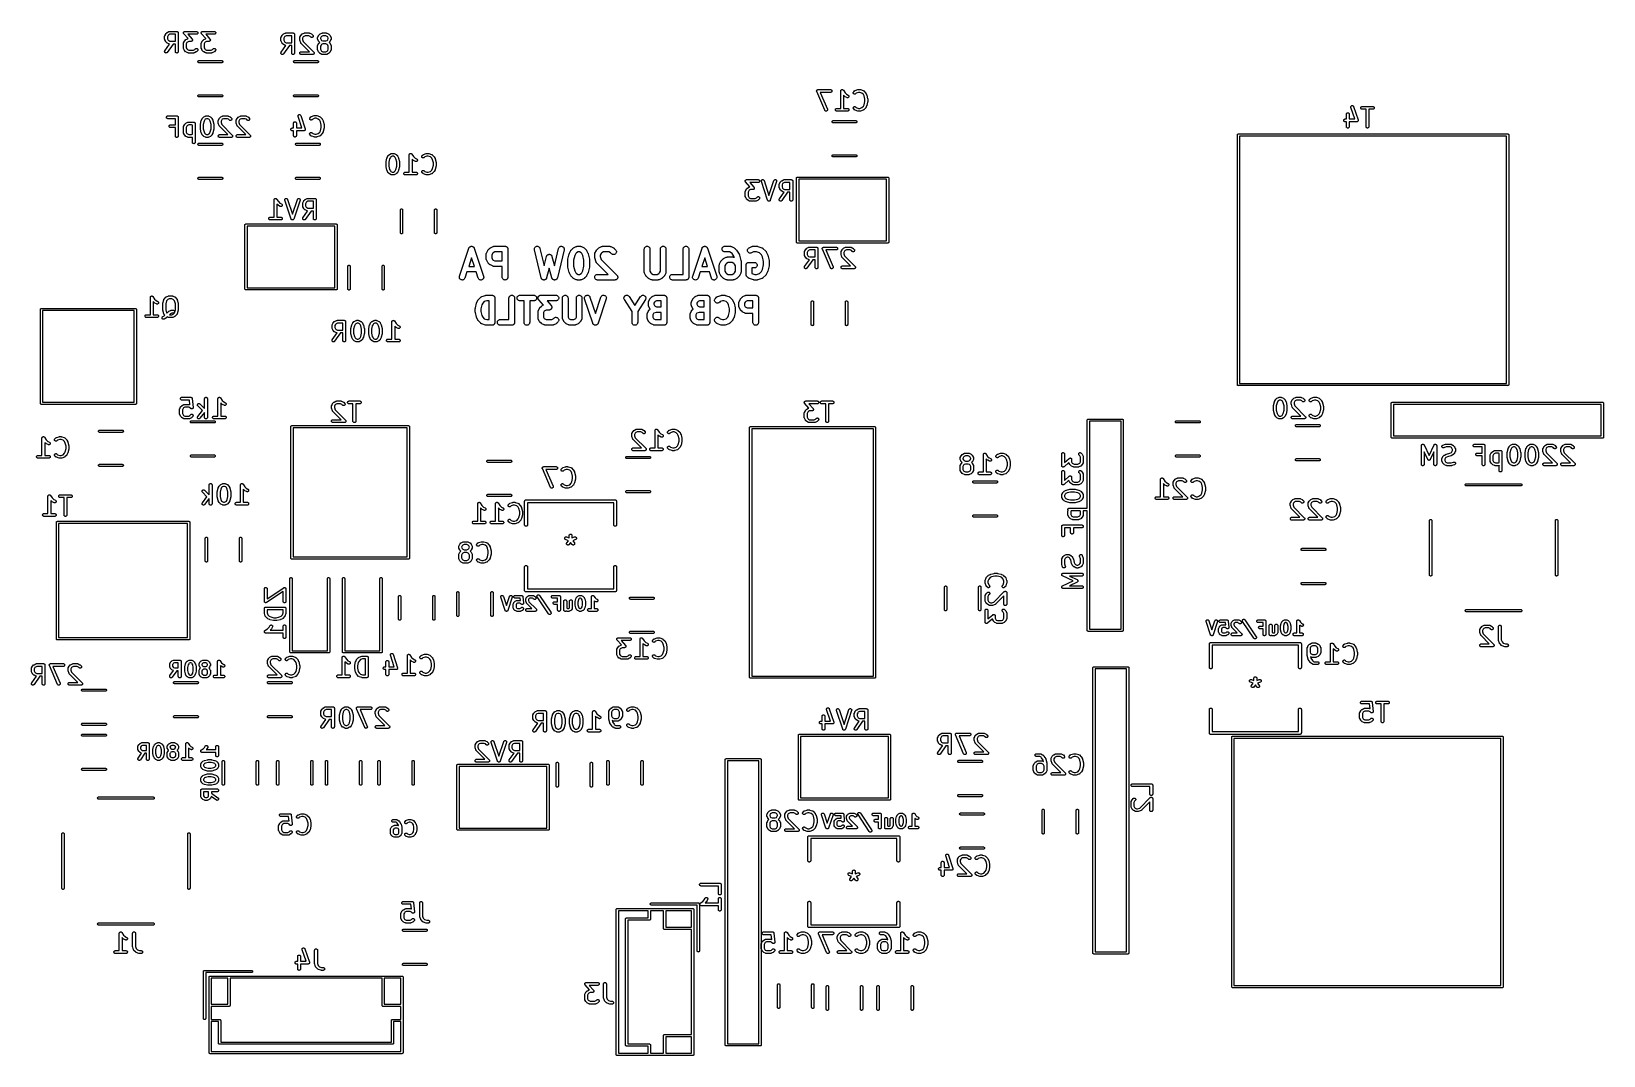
# Model space of a CAD drawing. Extents: x 60.5 to 144.3, y -114.9 to -60.3.
import ezdxf

# ---------------------------------------------------------------- set-up
doc = ezdxf.new("R2010")
doc.units = 0
doc.header["$MEASUREMENT"] = 0
doc.layers.add('BLACK', color=7, linetype='CONTINUOUS')

msp = doc.modelspace()

# ---------------------------------------------------------------- linework, layer by layer
at = {"layer": 'BLACK', "linetype": 'CONTINUOUS'}
for p, q in [((67.6962, -60.3352), (67.6998, -60.3329)), ((67.6998, -60.3329), (67.795, -60.2853)), ((67.795, -60.2853), (67.796, -60.2848)), ((67.796, -60.2848), (67.798, -60.2841)), ((67.798, -60.2841), (67.8, -60.283)), ((67.8, -60.283), (67.8049, -60.2816)), ((67.8049, -60.2816), (67.8097, -60.2798)), ((67.8097, -60.2798), (67.8119, -60.2794)), ((67.8119, -60.2794), (67.814, -60.2788)), ((67.814, -60.2788), (67.8191, -60.2783)), ((67.8191, -60.2783), (67.8242, -60.2775)), ((67.8242, -60.2775), (67.8264, -60.2776)), ((67.8264, -60.2776), (67.8286, -60.2774)), ((67.8286, -60.2774), (68.2095, -60.2774)), ((68.2095, -60.2774), (68.21, -60.2774)), ((68.21, -60.2774), (68.21, -60.2774)), ((68.21, -60.2774), (68.2101, -60.2774)), ((68.2101, -60.2774), (68.2106, -60.2774)), ((68.2106, -60.2774), (68.2176, -60.2782)), ((68.2176, -60.2782), (68.2246, -60.2789)), ((68.2246, -60.2789), (68.2249, -60.279)), ((68.2249, -60.279), (68.2251, -60.279)), ((68.2251, -60.279), (68.2318, -60.2811)), ((68.2318, -60.2811), (68.2386, -60.2832)), ((68.2386, -60.2832), (68.2388, -60.2834)), ((68.2388, -60.2834), (68.2391, -60.2834)), ((68.2391, -60.2834), (68.2453, -60.2869)), ((68.2453, -60.2869), (68.2515, -60.2902)), ((68.2515, -60.2902), (68.2517, -60.2904)), ((68.2517, -60.2904), (68.2519, -60.2905)), ((68.2519, -60.2905), (68.2573, -60.295)), ((68.2573, -60.295), (68.2627, -60.2995)), ((68.2627, -60.2995), (68.2629, -60.2997)), ((68.2629, -60.2997), (68.2631, -60.2999)), ((68.2631, -60.2999), (68.2675, -60.3054)), ((68.2675, -60.3054), (68.272, -60.3109)), ((68.272, -60.3109), (68.2721, -60.3111)), ((68.2721, -60.3111), (68.2723, -60.3113)), ((68.2723, -60.3113), (68.2755, -60.3176)), ((68.2755, -60.3176), (68.2789, -60.3238)), ((68.2789, -60.3238), (68.2789, -60.3241)), ((68.2789, -60.3241), (68.2791, -60.3243)), ((68.2791, -60.3243), (68.2811, -60.3311)), ((68.2811, -60.3311), (68.2831, -60.3378)), ((68.5654, -60.3348), (68.5659, -60.3322)), ((68.5659, -60.3322), (68.5676, -60.3278)), ((68.5676, -60.3278), (68.569, -60.3233)), ((68.569, -60.3233), (68.5702, -60.321)), ((68.5702, -60.321), (68.5712, -60.3185)), ((68.5712, -60.3185), (68.5737, -60.3146)), ((68.5737, -60.3146), (68.5759, -60.3104)), ((68.5759, -60.3104), (68.5776, -60.3084)), ((68.5776, -60.3084), (68.579, -60.3062)), ((68.579, -60.3062), (68.5822, -60.3028)), ((68.5822, -60.3028), (68.5852, -60.2992)), ((68.5852, -60.2992), (68.5873, -60.2975)), ((68.5873, -60.2975), (68.5891, -60.2956)), ((68.5891, -60.2956), (68.5929, -60.2929)), ((68.5929, -60.2929), (68.5966, -60.2899)), ((68.5966, -60.2899), (68.5989, -60.2887)), ((68.5989, -60.2887), (68.6011, -60.2872)), ((68.6011, -60.2872), (68.6054, -60.2852)), ((68.6054, -60.2852), (68.6095, -60.283)), ((68.6095, -60.283), (68.612, -60.2823)), ((68.612, -60.2823), (68.6144, -60.2812)), ((68.6144, -60.2812), (68.619, -60.2802)), ((68.619, -60.2802), (68.6235, -60.2788)), ((68.6235, -60.2788), (68.6261, -60.2786)), ((68.6261, -60.2786), (68.6287, -60.278)), ((68.6287, -60.278), (68.6334, -60.2778)), ((68.6334, -60.2778), (68.6381, -60.2774)), ((68.6381, -60.2774), (69.2571, -60.2774)), ((69.2571, -60.2774), (69.2582, -60.2774)), ((69.2582, -60.2774), (69.2727, -60.279)), ((69.2727, -60.279), (69.2867, -60.2834)), ((69.2867, -60.2834), (69.2995, -60.2905)), ((69.2995, -60.2905), (69.3107, -60.2999)), ((69.3107, -60.2999), (69.3199, -60.3113)), ((69.3199, -60.3113), (69.3267, -60.3243)), ((69.3267, -60.3243), (69.3308, -60.3383)), ((69.5178, -60.3348), (69.5182, -60.3322)), ((69.5182, -60.3322), (69.5199, -60.3278)), ((69.5199, -60.3278), (69.5213, -60.3233)), ((69.5213, -60.3233), (69.5226, -60.321)), ((69.5226, -60.321), (69.5235, -60.3185)), ((69.5235, -60.3185), (69.5261, -60.3146)), ((69.5261, -60.3146), (69.5283, -60.3104)), ((69.5283, -60.3104), (69.53, -60.3084)), ((69.53, -60.3084), (69.5314, -60.3062)), ((69.5314, -60.3062), (69.5346, -60.3028)), ((69.5346, -60.3028), (69.5376, -60.2992)), ((69.5376, -60.2992), (69.5397, -60.2975)), ((69.5397, -60.2975), (69.5415, -60.2956)), ((69.5415, -60.2956), (69.5453, -60.2929)), ((69.5453, -60.2929), (69.549, -60.2899)), ((69.549, -60.2899), (69.5513, -60.2887)), ((69.5513, -60.2887), (69.5534, -60.2872)), ((69.5534, -60.2872), (69.5577, -60.2852)), ((69.5577, -60.2852), (69.5619, -60.283)), ((69.5619, -60.283), (69.5644, -60.2823)), ((69.5644, -60.2823), (69.5668, -60.2812)), ((69.5668, -60.2812), (69.5714, -60.2802)), ((69.5714, -60.2802), (69.5759, -60.2788)), ((69.5759, -60.2788), (69.5785, -60.2786)), ((69.5785, -60.2786), (69.5811, -60.278)), ((69.5811, -60.278), (69.5858, -60.2778)), ((69.5858, -60.2778), (69.5905, -60.2774)), ((69.5905, -60.2774), (70.2095, -60.2774)), ((70.2095, -60.2774), (70.2106, -60.2774)), ((70.2106, -60.2774), (70.2251, -60.279)), ((70.2251, -60.279), (70.2391, -60.2834)), ((70.2391, -60.2834), (70.2519, -60.2905)), ((70.2519, -60.2905), (70.2631, -60.2999)), ((70.2631, -60.2999), (70.2723, -60.3113)), ((70.2723, -60.3113), (70.2791, -60.3243)), ((70.2791, -60.3243), (70.2832, -60.3383)), ((67.5631, -60.5418), (67.5633, -60.5396)), ((67.5631, -60.5429), (67.5631, -60.5418)), ((67.5631, -60.6857), (67.5631, -60.5429)), ((67.5633, -60.6879), (67.5631, -60.6857)), ((67.5632, -60.6901), (67.5633, -60.6879)), ((67.564, -60.6952), (67.5632, -60.6901)), ((67.5633, -60.5374), (67.5642, -60.5324)), ((67.5633, -60.5396), (67.5633, -60.5374)), ((67.5645, -60.7003), (67.564, -60.6952)), ((67.5642, -60.5324), (67.5647, -60.5273)), ((67.5652, -60.7024), (67.5645, -60.7003)), ((67.5647, -60.5273), (67.5654, -60.5252)), ((67.5655, -60.7046), (67.5652, -60.7024)), ((67.5654, -60.5252), (67.5658, -60.523)), ((67.5673, -60.7094), (67.5655, -60.7046)), ((67.5658, -60.523), (67.5676, -60.5182)), ((67.5688, -60.7143), (67.5673, -60.7094)), ((67.5676, -60.5182), (67.5692, -60.5133)), ((67.5698, -60.7162), (67.5688, -60.7143)), ((67.5692, -60.5133), (67.5702, -60.5114)), ((67.5706, -60.7183), (67.5698, -60.7162)), ((67.5702, -60.5114), (67.571, -60.5093)), ((67.571, -60.7193), (67.5706, -60.7183)), ((67.571, -60.5093), (67.6186, -60.4141)), ((67.6186, -60.8145), (67.571, -60.7193)), ((67.5767, -61.3094), (67.8274, -60.9512)), ((67.6186, -60.4141), (67.6191, -60.4131)), ((67.6209, -60.8181), (67.6186, -60.8145)), ((67.6191, -60.4131), (67.6214, -60.4096)), ((67.6228, -60.8218), (67.6209, -60.8181)), ((67.6214, -60.4096), (67.6234, -60.4059)), ((67.6248, -60.8242), (67.6228, -60.8218)), ((67.6234, -60.4059), (67.6254, -60.4035)), ((67.6264, -60.8269), (67.6248, -60.8242)), ((67.6254, -60.4035), (67.6271, -60.4009)), ((67.6293, -60.8299), (67.6264, -60.8269)), ((67.6271, -60.4009), (67.63, -60.3978)), ((67.6319, -60.8332), (67.6293, -60.8299)), ((67.63, -60.3978), (67.6327, -60.3946)), ((67.6327, -60.834), (67.6319, -60.8332)), ((67.6327, -60.3946), (67.6803, -60.347)), ((67.6803, -60.8816), (67.6327, -60.834)), ((67.6803, -60.347), (67.681, -60.3462)), ((67.6836, -60.8843), (67.6803, -60.8816)), ((67.681, -60.3462), (67.6843, -60.3436)), ((67.6866, -60.8872), (67.6836, -60.8843)), ((67.6843, -60.3436), (67.6874, -60.3407)), ((67.6892, -60.8889), (67.6866, -60.8872)), ((67.6874, -60.3407), (67.69, -60.339)), ((67.6916, -60.8909), (67.6892, -60.8889)), ((67.69, -60.339), (67.6925, -60.3371)), ((67.6953, -60.8929), (67.6916, -60.8909)), ((67.6925, -60.3371), (67.6962, -60.3352)), ((67.6989, -60.8952), (67.6953, -60.8929)), ((67.6998, -60.8957), (67.6989, -60.8952)), ((68.0105, -60.9512), (67.6995, -61.3954)), ((67.795, -60.9433), (67.6998, -60.8957)), ((67.7474, -60.492), (67.7131, -60.5606)), ((67.7131, -60.5606), (67.7131, -60.668)), ((67.7131, -60.668), (67.7474, -60.7365)), ((67.7778, -60.4616), (67.7474, -60.492)), ((67.7474, -60.7365), (67.7778, -60.7669)), ((67.8463, -60.4274), (67.7778, -60.4616)), ((67.7778, -60.7669), (67.8463, -60.8012)), ((67.7971, -60.9441), (67.795, -60.9433)), ((67.799, -60.9451), (67.7971, -60.9441)), ((67.8039, -60.9467), (67.799, -60.9451)), ((67.8087, -60.9485), (67.8039, -60.9467)), ((67.8109, -60.9489), (67.8087, -60.9485)), ((67.813, -60.9496), (67.8109, -60.9489)), ((67.8181, -60.9501), (67.813, -60.9496)), ((67.8231, -60.951), (67.8181, -60.9501)), ((67.8253, -60.9509), (67.8231, -60.951)), ((67.8274, -60.9512), (67.8253, -60.9509)), ((68.1345, -60.4274), (67.8463, -60.4274)), ((67.8463, -60.8012), (68.1345, -60.8012)), ((68.1345, -60.9512), (68.0105, -60.9512)), ((68.1345, -60.8012), (68.1345, -60.4274)), ((68.1345, -61.3524), (68.1345, -60.9512)), ((68.2831, -60.3378), (68.2831, -60.3381)), ((68.2831, -60.3381), (68.2832, -60.3383)), ((68.2832, -60.3383), (68.2838, -60.3453)), ((68.2838, -60.3453), (68.2845, -60.3524)), ((68.2845, -60.3524), (68.2845, -61.3524)), ((68.5631, -60.3519), (68.5634, -60.3492)), ((68.5635, -60.3565), (68.5631, -60.3519)), ((68.5631, -60.9228), (68.5633, -60.9206)), ((68.5631, -60.9238), (68.5631, -60.9228)), ((68.5631, -61.1619), (68.5631, -60.9238)), ((68.5633, -61.1641), (68.5631, -61.1619)), ((68.5632, -61.1663), (68.5633, -61.1641)), ((68.564, -61.1714), (68.5632, -61.1663)), ((68.5633, -60.3466), (68.5641, -60.342)), ((68.5634, -60.3492), (68.5633, -60.3466)), ((68.5633, -60.9184), (68.5642, -60.9133)), ((68.5633, -60.9206), (68.5633, -60.9184)), ((68.5636, -60.3612), (68.5635, -60.3565)), ((68.5642, -60.3638), (68.5636, -60.3612)), ((68.5645, -61.1765), (68.564, -61.1714)), ((68.5641, -60.342), (68.5646, -60.3373)), ((68.5644, -60.3664), (68.5642, -60.3638)), ((68.5642, -60.9133), (68.5647, -60.9082)), ((68.5658, -60.371), (68.5644, -60.3664)), ((68.5646, -60.3373), (68.5654, -60.3348)), ((68.5647, -60.9082), (68.5654, -60.9061)), ((68.5654, -60.9061), (68.5658, -60.9039)), ((68.5668, -60.3755), (68.5658, -60.371)), ((68.5658, -60.9039), (68.5676, -60.8991)), ((68.5678, -60.3779), (68.5668, -60.3755)), ((68.5676, -60.8991), (68.5692, -60.8943)), ((68.5686, -60.3805), (68.5678, -60.3779)), ((68.5707, -60.3846), (68.5686, -60.3805)), ((68.5692, -60.8943), (68.5702, -60.8923)), ((68.5702, -60.8923), (68.571, -60.8903)), ((68.5726, -60.389), (68.5707, -60.3846)), ((68.571, -60.8903), (68.6186, -60.795)), ((68.5741, -60.3911), (68.5726, -60.389)), ((68.5753, -60.3934), (68.5741, -60.3911)), ((68.5783, -60.3971), (68.5753, -60.3934)), ((68.581, -60.401), (68.5783, -60.3971)), ((68.5817, -60.4018), (68.581, -60.401)), ((68.8086, -60.6611), (68.5817, -60.4018)), ((68.6186, -60.795), (68.6191, -60.7941)), ((68.6191, -60.7941), (68.6214, -60.7906)), ((68.6214, -60.7906), (68.6234, -60.7868)), ((68.6234, -60.7868), (68.6254, -60.7844)), ((68.6254, -60.7844), (68.6271, -60.7818)), ((68.6271, -60.7818), (68.63, -60.7788)), ((68.63, -60.7788), (68.6327, -60.7755)), ((68.6327, -60.7755), (68.6803, -60.7279)), ((68.6803, -60.7279), (68.681, -60.7272)), ((68.681, -60.7272), (68.6843, -60.7246)), ((68.6843, -60.7246), (68.6874, -60.7217)), ((68.6874, -60.7217), (68.69, -60.72)), ((68.69, -60.72), (68.6925, -60.7181)), ((68.6925, -60.7181), (68.6962, -60.7161)), ((68.6962, -60.7161), (68.6998, -60.7139)), ((68.6998, -60.7139), (68.795, -60.6663)), ((68.7474, -60.873), (68.7131, -60.9415)), ((68.7131, -60.9415), (68.7131, -61.1442)), ((68.7131, -61.1442), (68.7474, -61.2127)), ((68.7778, -60.8426), (68.7474, -60.873)), ((68.8463, -60.8083), (68.7778, -60.8426)), ((68.795, -60.6663), (68.796, -60.6658)), ((68.796, -60.6658), (68.798, -60.665)), ((68.798, -60.665), (68.8, -60.664)), ((68.8, -60.664), (68.8049, -60.6625)), ((69.2571, -60.4274), (68.8034, -60.4274)), ((68.8034, -60.4274), (69.0279, -60.6839)), ((68.8049, -60.6625), (68.8086, -60.6611)), ((68.9714, -60.8083), (68.8463, -60.8083)), ((68.9761, -60.8079), (68.9714, -60.8083)), ((68.9808, -60.8077), (68.9761, -60.8079)), ((68.9834, -60.8072), (68.9808, -60.8077)), ((68.986, -60.8069), (68.9834, -60.8072)), ((68.9905, -60.8055), (68.986, -60.8069)), ((68.9951, -60.8045), (68.9905, -60.8055)), ((68.9975, -60.8034), (68.9951, -60.8045)), ((69, -60.8027), (68.9975, -60.8034)), ((69.0041, -60.8005), (69, -60.8027)), ((69.0085, -60.7986), (69.0041, -60.8005)), ((69.0106, -60.797), (69.0085, -60.7986)), ((69.0129, -60.7958), (69.0106, -60.797)), ((69.0166, -60.7928), (69.0129, -60.7958)), ((69.0204, -60.7901), (69.0166, -60.7928)), ((69.0222, -60.7882), (69.0204, -60.7901)), ((69.0243, -60.7866), (69.0222, -60.7882)), ((69.0273, -60.7829), (69.0243, -60.7866)), ((69.0305, -60.7795), (69.0273, -60.7829)), ((69.0279, -60.6839), (69.0286, -60.6847)), ((69.0286, -60.6847), (69.0312, -60.6886)), ((69.0319, -60.7773), (69.0305, -60.7795)), ((69.0312, -60.6886), (69.0342, -60.6923)), ((69.0336, -60.7753), (69.0319, -60.7773)), ((69.0358, -60.7711), (69.0336, -60.7753)), ((69.0342, -60.6923), (69.0354, -60.6946)), ((69.0354, -60.6946), (69.0369, -60.6968)), ((69.0384, -60.7672), (69.0358, -60.7711)), ((69.0369, -60.6968), (69.0388, -60.7011)), ((69.0393, -60.7647), (69.0384, -60.7672)), ((69.0388, -60.7011), (69.041, -60.7052)), ((69.0406, -60.7624), (69.0393, -60.7647)), ((69.042, -60.7579), (69.0406, -60.7624)), ((69.041, -60.7052), (69.0417, -60.7078)), ((69.0417, -60.7078), (69.0428, -60.7102)), ((69.0437, -60.7535), (69.042, -60.7579)), ((69.0428, -60.7102), (69.0438, -60.7148)), ((69.0441, -60.7509), (69.0437, -60.7535)), ((69.0438, -60.7148), (69.0451, -60.7193)), ((69.0449, -60.7484), (69.0441, -60.7509)), ((69.0454, -60.7437), (69.0449, -60.7484)), ((69.0451, -60.7193), (69.0453, -60.7219)), ((69.0453, -60.7219), (69.0459, -60.7245)), ((69.0462, -60.7391), (69.0454, -60.7437)), ((69.0459, -60.7245), (69.046, -60.7292)), ((69.046, -60.7292), (69.0464, -60.7339)), ((69.0464, -60.7339), (69.0462, -60.7365)), ((69.0462, -60.7365), (69.0462, -60.7391)), ((69.2717, -60.426), (69.2571, -60.4274)), ((69.2857, -60.4217), (69.2717, -60.426)), ((69.2986, -60.4148), (69.2857, -60.4217)), ((69.31, -60.4056), (69.2986, -60.4148)), ((69.3193, -60.3943), (69.31, -60.4056)), ((69.3263, -60.3814), (69.3193, -60.3943)), ((69.3306, -60.3675), (69.3263, -60.3814)), ((69.3321, -60.3529), (69.3306, -60.3675)), ((69.3308, -60.3383), (69.3321, -60.3529)), ((69.5155, -60.3519), (69.5158, -60.3492)), ((69.5159, -60.3565), (69.5155, -60.3519)), ((69.5155, -60.9228), (69.5157, -60.9206)), ((69.5155, -60.9238), (69.5155, -60.9228)), ((69.5155, -61.1619), (69.5155, -60.9238)), ((69.5157, -61.1641), (69.5155, -61.1619)), ((69.5156, -61.1663), (69.5157, -61.1641)), ((69.5164, -61.1714), (69.5156, -61.1663)), ((69.5157, -60.3466), (69.5165, -60.342)), ((69.5158, -60.3492), (69.5157, -60.3466)), ((69.5157, -60.9184), (69.5165, -60.9133)), ((69.5157, -60.9206), (69.5157, -60.9184)), ((69.516, -60.3612), (69.5159, -60.3565)), ((69.5166, -60.3638), (69.516, -60.3612)), ((69.5169, -61.1765), (69.5164, -61.1714)), ((69.5165, -60.342), (69.517, -60.3373)), ((69.5165, -60.9133), (69.5171, -60.9082)), ((69.5168, -60.3664), (69.5166, -60.3638)), ((69.5181, -60.371), (69.5168, -60.3664)), ((69.517, -60.3373), (69.5178, -60.3348)), ((69.5171, -60.9082), (69.5178, -60.9061)), ((69.5178, -60.9061), (69.5182, -60.9039)), ((69.5191, -60.3755), (69.5181, -60.371)), ((69.5182, -60.9039), (69.52, -60.8991)), ((69.5202, -60.3779), (69.5191, -60.3755)), ((69.52, -60.8991), (69.5215, -60.8943)), ((69.5209, -60.3805), (69.5202, -60.3779)), ((69.5231, -60.3846), (69.5209, -60.3805)), ((69.5215, -60.8943), (69.5226, -60.8923)), ((69.5226, -60.8923), (69.5234, -60.8903)), ((69.525, -60.389), (69.5231, -60.3846)), ((69.5234, -60.8903), (69.571, -60.795)), ((69.5265, -60.3911), (69.525, -60.389)), ((69.5277, -60.3934), (69.5265, -60.3911)), ((69.5307, -60.3971), (69.5277, -60.3934)), ((69.5333, -60.401), (69.5307, -60.3971)), ((69.534, -60.4018), (69.5333, -60.401)), ((69.761, -60.6611), (69.534, -60.4018)), ((69.571, -60.795), (69.5715, -60.7941)), ((69.5715, -60.7941), (69.5738, -60.7906)), ((69.5738, -60.7906), (69.5758, -60.7868)), ((69.5758, -60.7868), (69.5778, -60.7844)), ((69.5778, -60.7844), (69.5795, -60.7818)), ((69.5795, -60.7818), (69.5824, -60.7788)), ((69.5824, -60.7788), (69.5851, -60.7755)), ((69.5851, -60.7755), (69.6327, -60.7279)), ((69.6327, -60.7279), (69.6334, -60.7272)), ((69.6334, -60.7272), (69.6367, -60.7246)), ((69.6367, -60.7246), (69.6398, -60.7217)), ((69.6398, -60.7217), (69.6424, -60.72)), ((69.6424, -60.72), (69.6449, -60.7181)), ((69.6449, -60.7181), (69.6486, -60.7161)), ((69.6486, -60.7161), (69.6522, -60.7139)), ((69.6522, -60.7139), (69.7474, -60.6663)), ((69.6997, -60.873), (69.6655, -60.9415)), ((69.6655, -60.9415), (69.6655, -61.1442)), ((69.6655, -61.1442), (69.6997, -61.2127)), ((69.7301, -60.8426), (69.6997, -60.873)), ((69.7987, -60.8083), (69.7301, -60.8426)), ((69.7474, -60.6663), (69.7484, -60.6658)), ((69.7484, -60.6658), (69.7504, -60.665)), ((69.7504, -60.665), (69.7524, -60.664)), ((69.7524, -60.664), (69.7573, -60.6625)), ((70.2095, -60.4274), (69.7558, -60.4274)), ((69.7558, -60.4274), (69.9803, -60.6839)), ((69.7573, -60.6625), (69.761, -60.6611)), ((69.9238, -60.8083), (69.7987, -60.8083)), ((69.9285, -60.8079), (69.9238, -60.8083)), ((69.9332, -60.8077), (69.9285, -60.8079)), ((69.9358, -60.8072), (69.9332, -60.8077)), ((69.9384, -60.8069), (69.9358, -60.8072)), ((69.9429, -60.8055), (69.9384, -60.8069)), ((69.9475, -60.8045), (69.9429, -60.8055)), ((69.9499, -60.8034), (69.9475, -60.8045)), ((69.9524, -60.8027), (69.9499, -60.8034)), ((69.9565, -60.8005), (69.9524, -60.8027)), ((69.9608, -60.7986), (69.9565, -60.8005)), ((69.963, -60.797), (69.9608, -60.7986)), ((69.9653, -60.7958), (69.963, -60.797)), ((69.969, -60.7928), (69.9653, -60.7958)), ((69.9728, -60.7901), (69.969, -60.7928)), ((69.9746, -60.7882), (69.9728, -60.7901)), ((69.9767, -60.7866), (69.9746, -60.7882)), ((69.9797, -60.7829), (69.9767, -60.7866)), ((69.9829, -60.7795), (69.9797, -60.7829)), ((69.9803, -60.6839), (69.9809, -60.6847)), ((69.9809, -60.6847), (69.9836, -60.6886)), ((69.9843, -60.7773), (69.9829, -60.7795)), ((69.9836, -60.6886), (69.9866, -60.6923)), ((69.986, -60.7753), (69.9843, -60.7773)), ((69.9882, -60.7711), (69.986, -60.7753)), ((69.9866, -60.6923), (69.9878, -60.6946)), ((69.9878, -60.6946), (69.9893, -60.6968)), ((69.9907, -60.7672), (69.9882, -60.7711)), ((69.9893, -60.6968), (69.9912, -60.7011)), ((69.9917, -60.7647), (69.9907, -60.7672)), ((69.9912, -60.7011), (69.9933, -60.7052)), ((69.9929, -60.7624), (69.9917, -60.7647)), ((69.9943, -60.7579), (69.9929, -60.7624)), ((69.9933, -60.7052), (69.9941, -60.7078)), ((69.9941, -60.7078), (69.9951, -60.7102)), ((69.996, -60.7535), (69.9943, -60.7579)), ((69.9951, -60.7102), (69.9962, -60.7148)), ((69.9965, -60.7509), (69.996, -60.7535)), ((69.9962, -60.7148), (69.9975, -60.7193)), ((69.9973, -60.7484), (69.9965, -60.7509)), ((69.9978, -60.7437), (69.9973, -60.7484)), ((69.9975, -60.7193), (69.9977, -60.7219)), ((69.9977, -60.7219), (69.9983, -60.7245)), ((69.9986, -60.7391), (69.9978, -60.7437)), ((69.9983, -60.7245), (69.9984, -60.7292)), ((69.9984, -60.7292), (69.9988, -60.7339)), ((69.9988, -60.7339), (69.9985, -60.7365)), ((69.9985, -60.7365), (69.9986, -60.7391)), ((70.2241, -60.426), (70.2095, -60.4274)), ((70.2381, -60.4217), (70.2241, -60.426)), ((70.251, -60.4148), (70.2381, -60.4217)), ((70.2624, -60.4056), (70.251, -60.4148)), ((70.2717, -60.3943), (70.2624, -60.4056)), ((70.2787, -60.3814), (70.2717, -60.3943)), ((70.283, -60.3675), (70.2787, -60.3814)), ((70.2845, -60.3529), (70.283, -60.3675)), ((70.2832, -60.3383), (70.2845, -60.3529)), ((73.7631, -60.6218), (73.7633, -60.6196)), ((73.7631, -60.6229), (73.7631, -60.6218)), ((73.7631, -60.7657), (73.7631, -60.6229)), ((73.7633, -60.7679), (73.7631, -60.7657)), ((73.7632, -60.7701), (73.7633, -60.7679)), ((73.764, -60.7752), (73.7632, -60.7701)), ((73.7633, -60.6174), (73.7642, -60.6124)), ((73.7633, -60.6196), (73.7633, -60.6174)), ((73.7645, -60.7803), (73.764, -60.7752)), ((73.7642, -60.6124), (73.7647, -60.6073)), ((73.7652, -60.7824), (73.7645, -60.7803)), ((73.7647, -60.6073), (73.7654, -60.6052)), ((73.7655, -60.7846), (73.7652, -60.7824)), ((73.7654, -60.6052), (73.7658, -60.603)), ((73.7673, -60.7894), (73.7655, -60.7846)), ((73.7658, -60.603), (73.7676, -60.5982)), ((73.7688, -60.7943), (73.7673, -60.7894)), ((73.7676, -60.5982), (73.7692, -60.5933)), ((73.7698, -60.7962), (73.7688, -60.7943)), ((73.7692, -60.5933), (73.7702, -60.5914)), ((73.7706, -60.7983), (73.7698, -60.7962)), ((73.7702, -60.5914), (73.771, -60.5893)), ((73.771, -60.7993), (73.7706, -60.7983)), ((73.771, -60.5893), (73.8186, -60.4941)), ((73.8186, -60.8945), (73.771, -60.7993)), ((73.7767, -61.3894), (74.0274, -61.0312)), ((73.8186, -60.4941), (73.8191, -60.4931)), ((73.8209, -60.8981), (73.8186, -60.8945)), ((73.8191, -60.4931), (73.8214, -60.4896)), ((73.8228, -60.9018), (73.8209, -60.8981)), ((73.8214, -60.4896), (73.8234, -60.4859)), ((73.8248, -60.9042), (73.8228, -60.9018)), ((73.8234, -60.4859), (73.8254, -60.4835)), ((73.8264, -60.9069), (73.8248, -60.9042)), ((73.8254, -60.4835), (73.8271, -60.4809)), ((73.8293, -60.9099), (73.8264, -60.9069)), ((73.8271, -60.4809), (73.83, -60.4778)), ((73.8319, -60.9132), (73.8293, -60.9099)), ((73.83, -60.4778), (73.8327, -60.4746)), ((73.8327, -60.914), (73.8319, -60.9132)), ((73.8327, -60.4746), (73.8803, -60.427)), ((73.8803, -60.9616), (73.8327, -60.914)), ((73.8803, -60.427), (73.881, -60.4262)), ((73.8836, -60.9643), (73.8803, -60.9616)), ((73.881, -60.4262), (73.8843, -60.4236)), ((73.8866, -60.9672), (73.8836, -60.9643)), ((73.8843, -60.4236), (73.8874, -60.4207)), ((73.8892, -60.9689), (73.8866, -60.9672)), ((73.8874, -60.4207), (73.89, -60.419)), ((73.8916, -60.9709), (73.8892, -60.9689)), ((73.89, -60.419), (73.8925, -60.4171)), ((73.8953, -60.9729), (73.8916, -60.9709)), ((73.8925, -60.4171), (73.8962, -60.4152)), ((73.8989, -60.9752), (73.8953, -60.9729)), ((73.8962, -60.4152), (73.8998, -60.4129)), ((73.8998, -60.9757), (73.8989, -60.9752)), ((74.2105, -61.0312), (73.8995, -61.4754)), ((73.8998, -60.4129), (73.995, -60.3653)), ((73.995, -61.0233), (73.8998, -60.9757)), ((73.9474, -60.572), (73.9131, -60.6406)), ((73.9131, -60.6406), (73.9131, -60.748)), ((73.9131, -60.748), (73.9474, -60.8165)), ((73.9778, -60.5416), (73.9474, -60.572)), ((73.9474, -60.8165), (73.9778, -60.8469)), ((74.0463, -60.5074), (73.9778, -60.5416)), ((73.9778, -60.8469), (74.0463, -60.8812)), ((73.995, -60.3653), (73.996, -60.3648)), ((73.9971, -61.0241), (73.995, -61.0233)), ((73.996, -60.3648), (73.998, -60.3641)), ((73.999, -61.0251), (73.9971, -61.0241)), ((73.998, -60.3641), (74, -60.363)), ((74.0039, -61.0267), (73.999, -61.0251)), ((74, -60.363), (74.0049, -60.3616)), ((74.0087, -61.0285), (74.0039, -61.0267)), ((74.0049, -60.3616), (74.0097, -60.3598)), ((74.0109, -61.0289), (74.0087, -61.0285)), ((74.0097, -60.3598), (74.0119, -60.3594)), ((74.013, -61.0296), (74.0109, -61.0289)), ((74.0119, -60.3594), (74.014, -60.3588)), ((74.0181, -61.0301), (74.013, -61.0296)), ((74.014, -60.3588), (74.0191, -60.3583)), ((74.0231, -61.031), (74.0181, -61.0301)), ((74.0191, -60.3583), (74.0242, -60.3575)), ((74.0253, -61.0309), (74.0231, -61.031)), ((74.0242, -60.3575), (74.0264, -60.3576)), ((74.0274, -61.0312), (74.0253, -61.0309)), ((74.0264, -60.3576), (74.0286, -60.3574)), ((74.0286, -60.3574), (74.4095, -60.3574)), ((74.3345, -60.5074), (74.0463, -60.5074)), ((74.0463, -60.8812), (74.3345, -60.8812)), ((74.3345, -61.0312), (74.2105, -61.0312)), ((74.3345, -60.8812), (74.3345, -60.5074)), ((74.3345, -61.4324), (74.3345, -61.0312)), ((74.4095, -60.3574), (74.41, -60.3574)), ((74.41, -60.3574), (74.41, -60.3574)), ((74.41, -60.3574), (74.4101, -60.3574)), ((74.4101, -60.3574), (74.4106, -60.3574)), ((74.4106, -60.3574), (74.4176, -60.3582)), ((74.4176, -60.3582), (74.4246, -60.3589)), ((74.4246, -60.3589), (74.4249, -60.359)), ((74.4249, -60.359), (74.4251, -60.359)), ((74.4251, -60.359), (74.4318, -60.3611)), ((74.4318, -60.3611), (74.4386, -60.3632)), ((74.4386, -60.3632), (74.4388, -60.3634)), ((74.4388, -60.3634), (74.4391, -60.3634)), ((74.4391, -60.3634), (74.4453, -60.3669)), ((74.4453, -60.3669), (74.4515, -60.3702)), ((74.4515, -60.3702), (74.4517, -60.3704)), ((74.4517, -60.3704), (74.4519, -60.3705)), ((74.4519, -60.3705), (74.4573, -60.375)), ((74.4573, -60.375), (74.4627, -60.3795)), ((74.4627, -60.3795), (74.4629, -60.3797)), ((74.4629, -60.3797), (74.4631, -60.3799)), ((74.4631, -60.3799), (74.4675, -60.3854)), ((74.4675, -60.3854), (74.472, -60.3909)), ((74.472, -60.3909), (74.4721, -60.3911)), ((74.4721, -60.3911), (74.4723, -60.3913)), ((74.4723, -60.3913), (74.4755, -60.3976)), ((74.4755, -60.3976), (74.4789, -60.4038)), ((74.4789, -60.4038), (74.4789, -60.4041)), ((74.4789, -60.4041), (74.4791, -60.4043)), ((74.4791, -60.4043), (74.4811, -60.4111)), ((74.4811, -60.4111), (74.4831, -60.4178)), ((74.4831, -60.4178), (74.4831, -60.4181)), ((74.4831, -60.4181), (74.4832, -60.4183)), ((74.4832, -60.4183), (74.4838, -60.4253)), ((74.4838, -60.4253), (74.4845, -60.4324)), ((74.4845, -60.4324), (74.4845, -61.4324)), ((74.7631, -60.6218), (74.7633, -60.6196)), ((74.7631, -60.6229), (74.7631, -60.6218)), ((74.7631, -60.7181), (74.7631, -60.6229)), ((74.7635, -60.7223), (74.7631, -60.7181)), ((74.7633, -60.6174), (74.7642, -60.6124)), ((74.7633, -60.6196), (74.7633, -60.6174)), ((74.7636, -60.7265), (74.7635, -60.7223)), ((74.7642, -60.7295), (74.7636, -60.7265)), ((74.7642, -60.6124), (74.7647, -60.6073)), ((74.7645, -60.7327), (74.7642, -60.7295)), ((74.7657, -60.7367), (74.7645, -60.7327)), ((74.7647, -60.6073), (74.7654, -60.6052)), ((74.7654, -60.6052), (74.7658, -60.603)), ((74.7666, -60.7408), (74.7657, -60.7367)), ((74.7658, -60.603), (74.7676, -60.5982)), ((74.7669, -60.7418), (74.7666, -60.7408)), ((74.8146, -60.8847), (74.7669, -60.7418)), ((74.7676, -60.5982), (74.7692, -60.5933)), ((74.7692, -60.5933), (74.7702, -60.5914)), ((74.7702, -60.5914), (74.771, -60.5893)), ((74.771, -60.5893), (74.8186, -60.4941)), ((74.8155, -60.8867), (74.8146, -60.8847)), ((74.8161, -60.8888), (74.8155, -60.8867)), ((74.8184, -60.8934), (74.8161, -60.8888)), ((74.8205, -60.898), (74.8184, -60.8934)), ((74.8186, -60.4941), (74.8191, -60.4931)), ((74.8191, -60.4931), (74.8214, -60.4896)), ((74.8218, -60.8998), (74.8205, -60.898)), ((74.8214, -60.4896), (74.8234, -60.4859)), ((74.8228, -60.9018), (74.8218, -60.8998)), ((74.826, -60.9058), (74.8228, -60.9018)), ((74.8234, -60.4859), (74.8254, -60.4835)), ((74.8254, -60.4835), (74.8271, -60.4809)), ((74.829, -60.91), (74.826, -60.9058)), ((74.8271, -60.4809), (74.83, -60.4778)), ((74.8306, -60.9115), (74.829, -60.91)), ((74.83, -60.4778), (74.8327, -60.4746)), ((74.8319, -60.9132), (74.8306, -60.9115)), ((74.8327, -60.914), (74.8319, -60.9132)), ((74.8327, -60.4746), (74.8803, -60.427)), ((75.2761, -61.3574), (74.8327, -60.914)), ((74.8803, -60.427), (74.881, -60.4262)), ((74.881, -60.4262), (74.8843, -60.4236)), ((74.8843, -60.4236), (74.8874, -60.4207)), ((74.8874, -60.4207), (74.89, -60.419)), ((74.89, -60.419), (74.8925, -60.4171)), ((74.8925, -60.4171), (74.8962, -60.4152)), ((74.8962, -60.4152), (74.8998, -60.4129)), ((74.8998, -60.4129), (74.995, -60.3653)), ((74.9474, -60.572), (74.9131, -60.6406)), ((74.9131, -60.6406), (74.9131, -60.7059)), ((74.9131, -60.7059), (74.9513, -60.8204)), ((74.9778, -60.5416), (74.9474, -60.572)), ((74.9513, -60.8204), (75.5102, -61.3793)), ((75.0463, -60.5074), (74.9778, -60.5416)), ((74.995, -60.3653), (74.996, -60.3648)), ((74.996, -60.3648), (74.998, -60.3641)), ((74.998, -60.3641), (75, -60.363)), ((75, -60.363), (75.0049, -60.3616)), ((75.0049, -60.3616), (75.0097, -60.3598)), ((75.0097, -60.3598), (75.0119, -60.3594)), ((75.0119, -60.3594), (75.014, -60.3588)), ((75.014, -60.3588), (75.0191, -60.3583)), ((75.0191, -60.3583), (75.0242, -60.3575)), ((75.0242, -60.3575), (75.0264, -60.3576)), ((75.0264, -60.3576), (75.0286, -60.3574)), ((75.0286, -60.3574), (75.2667, -60.3574)), ((75.249, -60.5074), (75.0463, -60.5074)), ((75.3175, -60.5416), (75.249, -60.5074)), ((75.2667, -60.3574), (75.2677, -60.3574)), ((75.2677, -60.3574), (75.2699, -60.3576)), ((75.2699, -60.3576), (75.2721, -60.3576)), ((75.2721, -60.3576), (75.2772, -60.3584)), ((75.2772, -60.3584), (75.2823, -60.359)), ((75.2823, -60.359), (75.2844, -60.3597)), ((75.2844, -60.3597), (75.2865, -60.3601)), ((75.2865, -60.3601), (75.2913, -60.3619)), ((75.2913, -60.3619), (75.2962, -60.3634)), ((75.2962, -60.3634), (75.2981, -60.3645)), ((75.2981, -60.3645), (75.3002, -60.3653)), ((75.3002, -60.3653), (75.3954, -60.4129)), ((75.3565, -60.5807), (75.3175, -60.5416)), ((75.3678, -60.5899), (75.3565, -60.5807)), ((75.3807, -60.5969), (75.3678, -60.5899)), ((75.3947, -60.6011), (75.3807, -60.5969)), ((75.4093, -60.6026), (75.3947, -60.6011)), ((75.3954, -60.4129), (75.3964, -60.4134)), ((75.3964, -60.4134), (75.3999, -60.4157)), ((75.3999, -60.4157), (75.4036, -60.4177)), ((75.4036, -60.4177), (75.406, -60.4197)), ((75.406, -60.4197), (75.4087, -60.4214)), ((75.4087, -60.4214), (75.4117, -60.4243)), ((75.4238, -60.6012), (75.4093, -60.6026)), ((75.4117, -60.4243), (75.4149, -60.427)), ((75.4149, -60.427), (75.4626, -60.4746)), ((75.4379, -60.5971), (75.4238, -60.6012)), ((75.4508, -60.5902), (75.4379, -60.5971)), ((75.4622, -60.581), (75.4508, -60.5902)), ((75.4716, -60.5698), (75.4622, -60.581)), ((75.4626, -60.4746), (75.4633, -60.4753)), ((75.4633, -60.4753), (75.4724, -60.4868)), ((75.4786, -60.5569), (75.4716, -60.5698)), ((75.4724, -60.4868), (75.4792, -60.4998)), ((75.4829, -60.543), (75.4786, -60.5569)), ((75.4792, -60.4998), (75.4832, -60.5138)), ((75.4845, -60.5284), (75.4829, -60.543)), ((75.4832, -60.5138), (75.4845, -60.5284)), ((75.7155, -60.6218), (75.7157, -60.6196)), ((75.7155, -60.6229), (75.7155, -60.6218)), ((75.7155, -60.6705), (75.7155, -60.6229)), ((75.7157, -60.6727), (75.7155, -60.6705)), ((75.7155, -61.0504), (75.7157, -61.0482)), ((75.7155, -61.0514), (75.7155, -61.0504)), ((75.7155, -61.2419), (75.7155, -61.0514)), ((75.7156, -60.6749), (75.7157, -60.6727)), ((75.7164, -60.6799), (75.7156, -60.6749)), ((75.7157, -60.6174), (75.7165, -60.6124)), ((75.7157, -60.6196), (75.7157, -60.6174)), ((75.7157, -61.046), (75.7165, -61.0409)), ((75.7157, -61.0482), (75.7157, -61.046)), ((75.7169, -60.685), (75.7164, -60.6799)), ((75.7165, -60.6124), (75.7171, -60.6073)), ((75.7165, -61.0409), (75.7171, -61.0358)), ((75.7175, -60.6872), (75.7169, -60.685)), ((75.7171, -60.6073), (75.7178, -60.6052)), ((75.7171, -61.0358), (75.7178, -61.0337)), ((75.7179, -60.6893), (75.7175, -60.6872)), ((75.7178, -60.6052), (75.7182, -60.603)), ((75.7178, -61.0337), (75.7182, -61.0316)), ((75.7197, -60.6941), (75.7179, -60.6893)), ((75.7182, -60.603), (75.72, -60.5982)), ((75.7182, -61.0316), (75.72, -61.0268)), ((75.7211, -60.6991), (75.7197, -60.6941)), ((75.72, -60.5982), (75.7215, -60.5933)), ((75.72, -61.0268), (75.7215, -61.0219)), ((75.7222, -60.701), (75.7211, -60.6991)), ((75.7215, -60.5933), (75.7226, -60.5914)), ((75.7215, -61.0219), (75.7226, -61.0199)), ((75.7229, -60.7031), (75.7222, -60.701)), ((75.7226, -60.5914), (75.7234, -60.5893)), ((75.7226, -61.0199), (75.7234, -61.0179)), ((75.7234, -60.704), (75.7229, -60.7031)), ((75.7234, -60.5893), (75.771, -60.4941)), ((75.771, -60.7993), (75.7234, -60.704)), ((75.7234, -61.0179), (75.771, -60.9226)), ((75.771, -60.4941), (75.7715, -60.4931)), ((75.7733, -60.8028), (75.771, -60.7993)), ((75.771, -60.9226), (75.7715, -60.9217)), ((75.7715, -60.4931), (75.7738, -60.4896)), ((75.7715, -60.9217), (75.7738, -60.9182)), ((75.7752, -60.8066), (75.7733, -60.8028)), ((75.7738, -60.4896), (75.7758, -60.4859)), ((75.7738, -60.9182), (75.7758, -60.9145)), ((75.7771, -60.809), (75.7752, -60.8066)), ((75.7758, -60.4859), (75.7778, -60.4835)), ((75.7758, -60.9145), (75.7778, -60.9121)), ((75.7788, -60.8116), (75.7771, -60.809)), ((75.7778, -60.4835), (75.7795, -60.4809)), ((75.7778, -60.9121), (75.7795, -60.9094)), ((75.7817, -60.8147), (75.7788, -60.8116)), ((75.7795, -60.4809), (75.7824, -60.4778)), ((75.7795, -60.9094), (75.7824, -60.9064)), ((75.7843, -60.818), (75.7817, -60.8147)), ((75.7824, -60.4778), (75.7851, -60.4746)), ((75.7824, -60.9064), (75.7851, -60.9032)), ((75.7851, -60.8187), (75.7843, -60.818)), ((75.7851, -60.4746), (75.8327, -60.427)), ((75.8273, -60.861), (75.7851, -60.8187)), ((75.7851, -60.9032), (75.8273, -60.861)), ((75.8327, -60.427), (75.8334, -60.4262)), ((75.8334, -60.4262), (75.8367, -60.4236)), ((75.8367, -60.4236), (75.8398, -60.4207)), ((75.8398, -60.4207), (75.8424, -60.419)), ((75.8424, -60.419), (75.8449, -60.4171)), ((75.8449, -60.4171), (75.8486, -60.4152)), ((75.8486, -60.4152), (75.8522, -60.4129)), ((75.8522, -60.4129), (75.9474, -60.3653)), ((75.8997, -60.572), (75.8655, -60.6406)), ((75.8655, -60.6406), (75.8655, -60.6528)), ((75.8655, -60.6528), (75.8997, -60.7213)), ((75.8997, -61.0006), (75.8655, -61.0691)), ((75.8655, -61.0691), (75.8655, -61.2242)), ((75.9301, -60.5416), (75.8997, -60.572)), ((75.8997, -60.7213), (75.9301, -60.7517)), ((75.9301, -60.9702), (75.8997, -61.0006)), ((75.9987, -60.5074), (75.9301, -60.5416)), ((75.9301, -60.7517), (75.9987, -60.786)), ((75.9987, -60.936), (75.9301, -60.9702)), ((75.9474, -60.3653), (75.9483, -60.3648)), ((75.9483, -60.3648), (75.9504, -60.3641)), ((75.9504, -60.3641), (75.9524, -60.363)), ((75.9524, -60.363), (75.9573, -60.3616)), ((75.9573, -60.3616), (75.9621, -60.3598)), ((75.9621, -60.3598), (75.9643, -60.3594)), ((75.9643, -60.3594), (75.9664, -60.3588)), ((75.9664, -60.3588), (75.9715, -60.3583)), ((75.9715, -60.3583), (75.9766, -60.3575)), ((75.9766, -60.3575), (75.9788, -60.3576)), ((75.9788, -60.3576), (75.981, -60.3574)), ((75.981, -60.3574), (76.1714, -60.3574)), ((76.1537, -60.5074), (75.9987, -60.5074)), ((75.9987, -60.786), (76.1537, -60.786)), ((76.1537, -60.936), (75.9987, -60.936)), ((76.2222, -60.5416), (76.1537, -60.5074)), ((76.1537, -60.786), (76.2222, -60.7517)), ((76.2222, -60.9702), (76.1537, -60.936)), ((76.1714, -60.3574), (76.1725, -60.3574)), ((76.1725, -60.3574), (76.1747, -60.3576)), ((76.1747, -60.3576), (76.1769, -60.3576)), ((76.1769, -60.3576), (76.1819, -60.3584)), ((76.1819, -60.3584), (76.187, -60.359)), ((76.187, -60.359), (76.1891, -60.3597)), ((76.1891, -60.3597), (76.1913, -60.3601)), ((76.1913, -60.3601), (76.1961, -60.3619)), ((76.1961, -60.3619), (76.201, -60.3634)), ((76.201, -60.3634), (76.2029, -60.3645)), ((76.2029, -60.3645), (76.205, -60.3653)), ((76.205, -60.3653), (76.3002, -60.4129)), ((76.2526, -60.572), (76.2222, -60.5416)), ((76.2222, -60.7517), (76.2526, -60.7213)), ((76.2526, -61.0006), (76.2222, -60.9702)), ((76.2869, -60.6406), (76.2526, -60.572)), ((76.2526, -60.7213), (76.2869, -60.6528)), ((76.2869, -61.0691), (76.2526, -61.0006)), ((76.2869, -60.6528), (76.2869, -60.6406)), ((76.2869, -61.2242), (76.2869, -61.0691)), ((76.3002, -60.4129), (76.3011, -60.4134)), ((76.3011, -60.4134), (76.3047, -60.4157)), ((76.3047, -60.4157), (76.3084, -60.4177)), ((76.3084, -60.4177), (76.3108, -60.4197)), ((76.3108, -60.4197), (76.3134, -60.4214)), ((76.3134, -60.4214), (76.3164, -60.4243)), ((76.3164, -60.4243), (76.3197, -60.427)), ((76.3197, -60.427), (76.3673, -60.4746)), ((76.3673, -60.8187), (76.3251, -60.861)), ((76.3251, -60.861), (76.3673, -60.9032)), ((76.3673, -60.4746), (76.3681, -60.4753)), ((76.37, -60.8155), (76.3673, -60.8187)), ((76.3673, -60.9032), (76.3681, -60.9039)), ((76.3681, -60.4753), (76.3707, -60.4786)), ((76.3681, -60.9039), (76.3707, -60.9072)), ((76.3729, -60.8125), (76.37, -60.8155)), ((76.3707, -60.4786), (76.3736, -60.4817)), ((76.3707, -60.9072), (76.3736, -60.9103)), ((76.3746, -60.8098), (76.3729, -60.8125)), ((76.3736, -60.4817), (76.3752, -60.4843)), ((76.3736, -60.9103), (76.3752, -60.9129)), ((76.3766, -60.8074), (76.3746, -60.8098)), ((76.3752, -60.4843), (76.3772, -60.4868)), ((76.3752, -60.9129), (76.3772, -60.9153)), ((76.3786, -60.8037), (76.3766, -60.8074)), ((76.3772, -60.4868), (76.3791, -60.4905)), ((76.3772, -60.9153), (76.3791, -60.9191)), ((76.3809, -60.8002), (76.3786, -60.8037)), ((76.3791, -60.4905), (76.3814, -60.4941)), ((76.3791, -60.9191), (76.3814, -60.9226)), ((76.3814, -60.7993), (76.3809, -60.8002)), ((76.3814, -60.4941), (76.429, -60.5893)), ((76.429, -60.704), (76.3814, -60.7993)), ((76.3814, -60.9226), (76.429, -61.0179)), ((76.429, -60.5893), (76.4294, -60.5903)), ((76.4298, -60.702), (76.429, -60.704)), ((76.429, -61.0179), (76.4294, -61.0188)), ((76.4294, -60.5903), (76.4302, -60.5923)), ((76.4294, -61.0188), (76.4302, -61.0209)), ((76.4308, -60.7), (76.4298, -60.702)), ((76.4302, -60.5923), (76.4312, -60.5943)), ((76.4302, -61.0209), (76.4312, -61.0228)), ((76.4324, -60.6951), (76.4308, -60.7)), ((76.4312, -60.5943), (76.4327, -60.5992)), ((76.4312, -61.0228), (76.4327, -61.0278)), ((76.4342, -60.6903), (76.4324, -60.6951)), ((76.4327, -60.5992), (76.4345, -60.604)), ((76.4327, -61.0278), (76.4345, -61.0326)), ((76.4346, -60.6882), (76.4342, -60.6903)), ((76.4345, -60.604), (76.4348, -60.6062)), ((76.4345, -61.0326), (76.4348, -61.0347)), ((76.4353, -60.6861), (76.4346, -60.6882)), ((76.4348, -60.6062), (76.4355, -60.6083)), ((76.4348, -61.0347), (76.4355, -61.0369)), ((76.4358, -60.681), (76.4353, -60.6861)), ((76.4355, -60.6083), (76.436, -60.6134)), ((76.4355, -61.0369), (76.436, -61.042)), ((76.4367, -60.6759), (76.4358, -60.681)), ((76.436, -60.6134), (76.4368, -60.6185)), ((76.436, -61.042), (76.4368, -61.047)), ((76.4368, -60.6185), (76.4367, -60.6207)), ((76.4367, -60.6207), (76.4369, -60.6229)), ((76.4369, -60.6715), (76.4367, -60.6737)), ((76.4367, -60.6737), (76.4367, -60.6759)), ((76.4368, -61.047), (76.4367, -61.0492)), ((76.4367, -61.0492), (76.4369, -61.0514)), ((76.4369, -60.6229), (76.4369, -60.6705)), ((76.4369, -60.6705), (76.4369, -60.6715)), ((76.4369, -61.0514), (76.4369, -61.2419)), ((67.5631, -61.3506), (67.5649, -61.336)), ((67.5642, -61.3652), (67.5631, -61.3506)), ((67.5681, -61.3793), (67.5642, -61.3652)), ((67.5649, -61.336), (67.5695, -61.3221)), ((67.5746, -61.3924), (67.5681, -61.3793)), ((67.5695, -61.3221), (67.5767, -61.3094)), ((67.5836, -61.4039), (67.5746, -61.3924)), ((67.5947, -61.4135), (67.5836, -61.4039)), ((67.6074, -61.4208), (67.5947, -61.4135)), ((67.6212, -61.4255), (67.6074, -61.4208)), ((67.6358, -61.4273), (67.6212, -61.4255)), ((67.6504, -61.4264), (67.6358, -61.4273)), ((67.6645, -61.4226), (67.6504, -61.4264)), ((67.6776, -61.4161), (67.6645, -61.4226)), ((67.6893, -61.4072), (67.6776, -61.4161)), ((67.6989, -61.3962), (67.6893, -61.4072)), ((67.6995, -61.3954), (67.6989, -61.3962)), ((68.136, -61.3669), (68.1345, -61.3524)), ((68.1402, -61.381), (68.136, -61.3669)), ((68.1471, -61.3939), (68.1402, -61.381)), ((68.1563, -61.4052), (68.1471, -61.3939)), ((68.1676, -61.4146), (68.1563, -61.4052)), ((68.1805, -61.4215), (68.1676, -61.4146)), ((68.1944, -61.4258), (68.1805, -61.4215)), ((68.209, -61.4274), (68.1944, -61.4258)), ((68.2236, -61.4261), (68.209, -61.4274)), ((68.2376, -61.4219), (68.2236, -61.4261)), ((68.2506, -61.4151), (68.2376, -61.4219)), ((68.262, -61.406), (68.2506, -61.4151)), ((68.2714, -61.3948), (68.262, -61.406)), ((68.2785, -61.3819), (68.2714, -61.3948)), ((68.2829, -61.368), (68.2785, -61.3819)), ((68.2845, -61.3534), (68.2829, -61.368)), ((68.2845, -61.3524), (68.2845, -61.3534)), ((68.5652, -61.1786), (68.5645, -61.1765)), ((68.5655, -61.1808), (68.5652, -61.1786)), ((68.5673, -61.1856), (68.5655, -61.1808)), ((68.5688, -61.1905), (68.5673, -61.1856)), ((68.5698, -61.1924), (68.5688, -61.1905)), ((68.5706, -61.1945), (68.5698, -61.1924)), ((68.571, -61.1954), (68.5706, -61.1945)), ((68.6186, -61.2907), (68.571, -61.1954)), ((68.6209, -61.2943), (68.6186, -61.2907)), ((68.6228, -61.298), (68.6209, -61.2943)), ((68.6248, -61.3004), (68.6228, -61.298)), ((68.6264, -61.3031), (68.6248, -61.3004)), ((68.6293, -61.3061), (68.6264, -61.3031)), ((68.6319, -61.3094), (68.6293, -61.3061)), ((68.6327, -61.3102), (68.6319, -61.3094)), ((68.6803, -61.3578), (68.6327, -61.3102)), ((68.6836, -61.3605), (68.6803, -61.3578)), ((68.6866, -61.3634), (68.6836, -61.3605)), ((68.6892, -61.3651), (68.6866, -61.3634)), ((68.6916, -61.3671), (68.6892, -61.3651)), ((68.6953, -61.3691), (68.6916, -61.3671)), ((68.6989, -61.3714), (68.6953, -61.3691)), ((68.6998, -61.3718), (68.6989, -61.3714)), ((68.795, -61.4195), (68.6998, -61.3718)), ((68.7474, -61.2127), (68.7778, -61.2431)), ((68.7778, -61.2431), (68.8463, -61.2774)), ((68.7971, -61.4203), (68.795, -61.4195)), ((68.799, -61.4213), (68.7971, -61.4203)), ((68.8039, -61.4229), (68.799, -61.4213)), ((68.8087, -61.4247), (68.8039, -61.4229)), ((68.8109, -61.4251), (68.8087, -61.4247)), ((68.813, -61.4257), (68.8109, -61.4251)), ((68.8181, -61.4263), (68.813, -61.4257)), ((68.8231, -61.4272), (68.8181, -61.4263)), ((68.8253, -61.4271), (68.8231, -61.4272)), ((68.8275, -61.4274), (68.8253, -61.4271)), ((68.8286, -61.4274), (68.8275, -61.4274)), ((69.1143, -61.4274), (68.8286, -61.4274)), ((68.8463, -61.2774), (69.0966, -61.2774)), ((69.0966, -61.2774), (69.1651, -61.2431)), ((69.1165, -61.4272), (69.1143, -61.4274)), ((69.1187, -61.4273), (69.1165, -61.4272)), ((69.1237, -61.4265), (69.1187, -61.4273)), ((69.1289, -61.426), (69.1237, -61.4265)), ((69.131, -61.4253), (69.1289, -61.426)), ((69.1331, -61.425), (69.131, -61.4253)), ((69.138, -61.4232), (69.1331, -61.425)), ((69.1429, -61.4217), (69.138, -61.4232)), ((69.1448, -61.4207), (69.1429, -61.4217)), ((69.1469, -61.4199), (69.1448, -61.4207)), ((69.1478, -61.4195), (69.1469, -61.4199)), ((69.2431, -61.3718), (69.1478, -61.4195)), ((69.1651, -61.2431), (69.2041, -61.2041)), ((69.2041, -61.2041), (69.2049, -61.2034)), ((69.2049, -61.2034), (69.2163, -61.1942)), ((69.2163, -61.1942), (69.2293, -61.1875)), ((69.2293, -61.1875), (69.2433, -61.1834)), ((69.2466, -61.3696), (69.2431, -61.3718)), ((69.2433, -61.1834), (69.2579, -61.1821)), ((69.2504, -61.3677), (69.2466, -61.3696)), ((69.2528, -61.3657), (69.2504, -61.3677)), ((69.2555, -61.3641), (69.2528, -61.3657)), ((69.2585, -61.3612), (69.2555, -61.3641)), ((69.2579, -61.1821), (69.2725, -61.1837)), ((69.2618, -61.3585), (69.2585, -61.3612)), ((69.2626, -61.3578), (69.2618, -61.3585)), ((69.3102, -61.3102), (69.2626, -61.3578)), ((69.2725, -61.1837), (69.2864, -61.1881)), ((69.2864, -61.1881), (69.2993, -61.1951)), ((69.2993, -61.1951), (69.3105, -61.2045)), ((69.3195, -61.2989), (69.3102, -61.3102)), ((69.3105, -61.2045), (69.3198, -61.2159)), ((69.3264, -61.286), (69.3195, -61.2989)), ((69.3198, -61.2159), (69.3266, -61.2288)), ((69.3307, -61.272), (69.3264, -61.286)), ((69.3266, -61.2288), (69.3308, -61.2428)), ((69.3321, -61.2574), (69.3307, -61.272)), ((69.3308, -61.2428), (69.3321, -61.2574)), ((69.3376, -61.89), (69.3388, -61.8782)), ((69.3388, -61.9018), (69.3376, -61.89)), ((69.3388, -61.8782), (69.3422, -61.8669)), ((69.3422, -61.9131), (69.3388, -61.9018)), ((69.3422, -61.8669), (69.3478, -61.8565)), ((69.3478, -61.9235), (69.3422, -61.9131)), ((69.3478, -61.8565), (69.3553, -61.8474)), ((69.3553, -61.9326), (69.3478, -61.9235)), ((69.3553, -61.8474), (69.3644, -61.8399)), ((69.3644, -61.9401), (69.3553, -61.9326)), ((69.3644, -61.8399), (69.3749, -61.8343)), ((69.3749, -61.9457), (69.3644, -61.9401)), ((69.3749, -61.8343), (69.3862, -61.8309)), ((69.3862, -61.9491), (69.3749, -61.9457)), ((69.3862, -61.8309), (69.395, -61.83)), ((69.395, -61.95), (69.3862, -61.9491)), ((69.395, -61.83), (70.605, -61.83)), ((70.605, -61.95), (69.395, -61.95)), ((69.5175, -61.1786), (69.5169, -61.1765)), ((69.5179, -61.1808), (69.5175, -61.1786)), ((69.5197, -61.1856), (69.5179, -61.1808)), ((69.5211, -61.1905), (69.5197, -61.1856)), ((69.5222, -61.1924), (69.5211, -61.1905)), ((69.5229, -61.1945), (69.5222, -61.1924)), ((69.5234, -61.1954), (69.5229, -61.1945)), ((69.571, -61.2907), (69.5234, -61.1954)), ((69.5733, -61.2943), (69.571, -61.2907)), ((69.5752, -61.298), (69.5733, -61.2943)), ((69.5771, -61.3004), (69.5752, -61.298)), ((69.5788, -61.3031), (69.5771, -61.3004)), ((69.5817, -61.3061), (69.5788, -61.3031)), ((69.5843, -61.3094), (69.5817, -61.3061)), ((69.5851, -61.3102), (69.5843, -61.3094)), ((69.6327, -61.3578), (69.5851, -61.3102)), ((69.6359, -61.3605), (69.6327, -61.3578)), ((69.639, -61.3634), (69.6359, -61.3605)), ((69.6416, -61.3651), (69.639, -61.3634)), ((69.644, -61.3671), (69.6416, -61.3651)), ((69.6477, -61.3691), (69.644, -61.3671)), ((69.6512, -61.3714), (69.6477, -61.3691)), ((69.6522, -61.3718), (69.6512, -61.3714)), ((69.7474, -61.4195), (69.6522, -61.3718)), ((69.6997, -61.2127), (69.7301, -61.2431)), ((69.7301, -61.2431), (69.7987, -61.2774)), ((69.7495, -61.4203), (69.7474, -61.4195)), ((69.7514, -61.4213), (69.7495, -61.4203)), ((69.7563, -61.4229), (69.7514, -61.4213)), ((69.7611, -61.4247), (69.7563, -61.4229)), ((69.7633, -61.4251), (69.7611, -61.4247)), ((69.7654, -61.4257), (69.7633, -61.4251)), ((69.7704, -61.4263), (69.7654, -61.4257)), ((69.7755, -61.4272), (69.7704, -61.4263)), ((69.7777, -61.4271), (69.7755, -61.4272)), ((69.7799, -61.4274), (69.7777, -61.4271)), ((69.781, -61.4274), (69.7799, -61.4274)), ((70.0667, -61.4274), (69.781, -61.4274)), ((69.7987, -61.2774), (70.049, -61.2774)), ((70.049, -61.2774), (70.1175, -61.2431)), ((70.0689, -61.4272), (70.0667, -61.4274)), ((70.0711, -61.4273), (70.0689, -61.4272)), ((70.0761, -61.4265), (70.0711, -61.4273)), ((70.0812, -61.426), (70.0761, -61.4265)), ((70.0834, -61.4253), (70.0812, -61.426)), ((70.0855, -61.425), (70.0834, -61.4253)), ((70.0903, -61.4232), (70.0855, -61.425)), ((70.0952, -61.4217), (70.0903, -61.4232)), ((70.0972, -61.4207), (70.0952, -61.4217)), ((70.0993, -61.4199), (70.0972, -61.4207)), ((70.1002, -61.4195), (70.0993, -61.4199)), ((70.1954, -61.3718), (70.1002, -61.4195)), ((70.1175, -61.2431), (70.1565, -61.2041)), ((70.1565, -61.2041), (70.1572, -61.2034)), ((70.1572, -61.2034), (70.1687, -61.1942)), ((70.1687, -61.1942), (70.1817, -61.1875)), ((70.1817, -61.1875), (70.1957, -61.1834)), ((70.199, -61.3696), (70.1954, -61.3718)), ((70.1957, -61.1834), (70.2103, -61.1821)), ((70.2028, -61.3677), (70.199, -61.3696)), ((70.2052, -61.3657), (70.2028, -61.3677)), ((70.2078, -61.3641), (70.2052, -61.3657)), ((70.2109, -61.3612), (70.2078, -61.3641)), ((70.2103, -61.1821), (70.2249, -61.1837)), ((70.2142, -61.3585), (70.2109, -61.3612)), ((70.2149, -61.3578), (70.2142, -61.3585)), ((70.2626, -61.3102), (70.2149, -61.3578)), ((70.2249, -61.1837), (70.2388, -61.1881)), ((70.2388, -61.1881), (70.2517, -61.1951)), ((70.2517, -61.1951), (70.2629, -61.2045)), ((70.2718, -61.2989), (70.2626, -61.3102)), ((70.2629, -61.2045), (70.2721, -61.2159)), ((70.2788, -61.286), (70.2718, -61.2989)), ((70.2721, -61.2159), (70.279, -61.2288)), ((70.283, -61.272), (70.2788, -61.286)), ((70.279, -61.2288), (70.2831, -61.2428)), ((70.2845, -61.2574), (70.283, -61.272)), ((70.2831, -61.2428), (70.2845, -61.2574)), ((70.605, -61.83), (70.6138, -61.8309)), ((70.6138, -61.9491), (70.605, -61.95)), ((70.6138, -61.8309), (70.6251, -61.8343)), ((70.6251, -61.9457), (70.6138, -61.9491)), ((70.6251, -61.8343), (70.6356, -61.8399)), ((70.6356, -61.9401), (70.6251, -61.9457)), ((70.6356, -61.8399), (70.6447, -61.8474)), ((70.6447, -61.9326), (70.6356, -61.9401)), ((70.6447, -61.8474), (70.6522, -61.8565)), ((70.6522, -61.9235), (70.6447, -61.9326)), ((70.6522, -61.8565), (70.6578, -61.8669)), ((70.6578, -61.9131), (70.6522, -61.9235)), ((70.6578, -61.8669), (70.6612, -61.8782)), ((70.6612, -61.9018), (70.6578, -61.9131)), ((70.6612, -61.8782), (70.6624, -61.89)), ((70.6624, -61.89), (70.6612, -61.9018)), ((73.7631, -61.4306), (73.7649, -61.416)), ((73.7642, -61.4452), (73.7631, -61.4306)), ((73.7681, -61.4593), (73.7642, -61.4452)), ((73.7649, -61.416), (73.7695, -61.4021)), ((73.7746, -61.4724), (73.7681, -61.4593)), ((73.7695, -61.4021), (73.7767, -61.3894)), ((73.7836, -61.4839), (73.7746, -61.4724)), ((73.7947, -61.4935), (73.7836, -61.4839)), ((73.8074, -61.5008), (73.7947, -61.4935)), ((73.8212, -61.5055), (73.8074, -61.5008)), ((73.8357, -61.5073), (73.8212, -61.5055)), ((73.8504, -61.5064), (73.8357, -61.5073)), ((73.8645, -61.5026), (73.8504, -61.5064)), ((73.8776, -61.4961), (73.8645, -61.5026)), ((73.8893, -61.4872), (73.8776, -61.4961)), ((73.8989, -61.4762), (73.8893, -61.4872)), ((73.8995, -61.4754), (73.8989, -61.4762)), ((74.336, -61.4469), (74.3345, -61.4324)), ((74.3402, -61.461), (74.336, -61.4469)), ((74.3471, -61.4739), (74.3402, -61.461)), ((74.3563, -61.4852), (74.3471, -61.4739)), ((74.3676, -61.4946), (74.3563, -61.4852)), ((74.3805, -61.5015), (74.3676, -61.4946)), ((74.3944, -61.5058), (74.3805, -61.5015)), ((74.409, -61.5074), (74.3944, -61.5058)), ((74.4236, -61.5061), (74.409, -61.5074)), ((74.4376, -61.5019), (74.4236, -61.5061)), ((74.4506, -61.4951), (74.4376, -61.5019)), ((74.4376, -61.89), (74.4388, -61.8782)), ((74.4388, -61.9018), (74.4376, -61.89)), ((74.4388, -61.8782), (74.4422, -61.8669)), ((74.4422, -61.9131), (74.4388, -61.9018)), ((74.4422, -61.8669), (74.4478, -61.8565)), ((74.4478, -61.9235), (74.4422, -61.9131)), ((74.4478, -61.8565), (74.4553, -61.8474)), ((74.4553, -61.9326), (74.4478, -61.9235)), ((74.462, -61.486), (74.4506, -61.4951)), ((74.4553, -61.8474), (74.4644, -61.8399)), ((74.4644, -61.9401), (74.4553, -61.9326)), ((74.4714, -61.4748), (74.462, -61.486)), ((74.4644, -61.8399), (74.4749, -61.8343)), ((74.4749, -61.9457), (74.4644, -61.9401)), ((74.4785, -61.4619), (74.4714, -61.4748)), ((74.4749, -61.8343), (74.4862, -61.8309)), ((74.4862, -61.9491), (74.4749, -61.9457)), ((74.4829, -61.448), (74.4785, -61.4619)), ((74.4845, -61.4334), (74.4829, -61.448)), ((74.4845, -61.4324), (74.4845, -61.4334)), ((74.4862, -61.8309), (74.495, -61.83)), ((74.495, -61.95), (74.4862, -61.9491)), ((74.495, -61.83), (75.705, -61.83)), ((75.705, -61.95), (74.495, -61.95)), ((74.7631, -61.4319), (74.7646, -61.4173)), ((74.7644, -61.4464), (74.7631, -61.4319)), ((74.7686, -61.4605), (74.7644, -61.4464)), ((74.7646, -61.4173), (74.769, -61.4033)), ((74.7753, -61.4734), (74.7686, -61.4605)), ((74.769, -61.4033), (74.7759, -61.3904)), ((74.7845, -61.4849), (74.7753, -61.4734)), ((74.7759, -61.3904), (74.7852, -61.3792)), ((74.7957, -61.4943), (74.7845, -61.4849)), ((74.7852, -61.3792), (74.7966, -61.3699)), ((74.8085, -61.5013), (74.7957, -61.4943)), ((74.7966, -61.3699), (74.8095, -61.363)), ((74.8225, -61.5057), (74.8085, -61.5013)), ((74.8095, -61.363), (74.8235, -61.3588)), ((74.837, -61.5074), (74.8225, -61.5057)), ((74.8235, -61.3588), (74.8381, -61.3574)), ((74.8381, -61.5074), (74.837, -61.5074)), ((74.8381, -61.3574), (75.2761, -61.3574)), ((75.4571, -61.5074), (74.8381, -61.5074)), ((75.4643, -61.5067), (75.4571, -61.5074)), ((75.4715, -61.506), (75.4643, -61.5067)), ((75.4716, -61.506), (75.4715, -61.506)), ((75.4717, -61.506), (75.4716, -61.506)), ((75.4786, -61.5039), (75.4717, -61.506)), ((75.4855, -61.5018), (75.4786, -61.5039)), ((75.4856, -61.5018), (75.4855, -61.5018)), ((75.4857, -61.5017), (75.4856, -61.5018)), ((75.492, -61.4984), (75.4857, -61.5017)), ((75.4984, -61.495), (75.492, -61.4984)), ((75.4985, -61.4949), (75.4984, -61.495)), ((75.4986, -61.4948), (75.4985, -61.4949)), ((75.5043, -61.4902), (75.4986, -61.4948)), ((75.5098, -61.4858), (75.5043, -61.4902)), ((75.5099, -61.4857), (75.5098, -61.4858)), ((75.51, -61.4856), (75.5099, -61.4857)), ((75.5146, -61.48), (75.51, -61.4856)), ((75.5102, -61.3793), (75.5107, -61.3799)), ((75.5107, -61.3799), (75.5107, -61.3799)), ((75.5107, -61.3799), (75.5107, -61.3799)), ((75.5107, -61.3799), (75.5109, -61.3801)), ((75.5109, -61.3801), (75.5154, -61.3858)), ((75.5192, -61.4745), (75.5146, -61.48)), ((75.5154, -61.3858), (75.5199, -61.3913)), ((75.5193, -61.4743), (75.5192, -61.4744)), ((75.5192, -61.4744), (75.5192, -61.4745)), ((75.5228, -61.468), (75.5193, -61.4743)), ((75.5199, -61.3913), (75.52, -61.3914)), ((75.52, -61.3914), (75.52, -61.3915)), ((75.52, -61.3915), (75.5233, -61.3979)), ((75.5262, -61.4617), (75.5228, -61.468)), ((75.5233, -61.3979), (75.5267, -61.4043)), ((75.5263, -61.4614), (75.5262, -61.4616)), ((75.5262, -61.4616), (75.5262, -61.4617)), ((75.5285, -61.4544), (75.5263, -61.4614)), ((75.5267, -61.4043), (75.5267, -61.4044)), ((75.5267, -61.4044), (75.5268, -61.4045)), ((75.5268, -61.4045), (75.5288, -61.4114)), ((75.5306, -61.4477), (75.5285, -61.4544)), ((75.5288, -61.4114), (75.5308, -61.4183)), ((75.5314, -61.4402), (75.5306, -61.4475)), ((75.5306, -61.4475), (75.5306, -61.4476)), ((75.5306, -61.4476), (75.5306, -61.4477)), ((75.5308, -61.4183), (75.5308, -61.4185)), ((75.5308, -61.4185), (75.5309, -61.4186)), ((75.5309, -61.4186), (75.5315, -61.4258)), ((75.5321, -61.4332), (75.5314, -61.4402)), ((75.5315, -61.4258), (75.5321, -61.4329)), ((75.5321, -61.4329), (75.5321, -61.433)), ((75.5321, -61.433), (75.5321, -61.4332)), ((75.705, -61.83), (75.7138, -61.8309)), ((75.7138, -61.9491), (75.705, -61.95)), ((75.7138, -61.8309), (75.7251, -61.8343)), ((75.7251, -61.9457), (75.7138, -61.9491)), ((75.7157, -61.2441), (75.7155, -61.2419)), ((75.7156, -61.2463), (75.7157, -61.2441)), ((75.7164, -61.2514), (75.7156, -61.2463)), ((75.7169, -61.2565), (75.7164, -61.2514)), ((75.7175, -61.2586), (75.7169, -61.2565)), ((75.7179, -61.2608), (75.7175, -61.2586)), ((75.7197, -61.2656), (75.7179, -61.2608)), ((75.7211, -61.2705), (75.7197, -61.2656)), ((75.7222, -61.2724), (75.7211, -61.2705)), ((75.7229, -61.2745), (75.7222, -61.2724)), ((75.7234, -61.2754), (75.7229, -61.2745)), ((75.771, -61.3707), (75.7234, -61.2754)), ((75.7251, -61.8343), (75.7356, -61.8399)), ((75.7356, -61.9401), (75.7251, -61.9457)), ((75.7356, -61.8399), (75.7447, -61.8474)), ((75.7447, -61.9326), (75.7356, -61.9401)), ((75.7447, -61.8474), (75.7522, -61.8565)), ((75.7522, -61.9235), (75.7447, -61.9326)), ((75.7522, -61.8565), (75.7578, -61.8669)), ((75.7578, -61.9131), (75.7522, -61.9235)), ((75.7578, -61.8669), (75.7612, -61.8782)), ((75.7612, -61.9018), (75.7578, -61.9131)), ((75.7612, -61.8782), (75.7624, -61.89)), ((75.7624, -61.89), (75.7612, -61.9018)), ((75.7733, -61.3743), (75.771, -61.3707)), ((75.7752, -61.378), (75.7733, -61.3743)), ((75.7771, -61.3804), (75.7752, -61.378)), ((75.7788, -61.3831), (75.7771, -61.3804)), ((75.7817, -61.3861), (75.7788, -61.3831)), ((75.7843, -61.3894), (75.7817, -61.3861)), ((75.7851, -61.3902), (75.7843, -61.3894)), ((75.8327, -61.4378), (75.7851, -61.3902)), ((75.8359, -61.4405), (75.8327, -61.4378)), ((75.839, -61.4434), (75.8359, -61.4405)), ((75.8416, -61.4451), (75.839, -61.4434)), ((75.844, -61.4471), (75.8416, -61.4451)), ((75.8477, -61.4491), (75.844, -61.4471)), ((75.8512, -61.4514), (75.8477, -61.4491)), ((75.8522, -61.4518), (75.8512, -61.4514)), ((75.9474, -61.4995), (75.8522, -61.4518)), ((75.8655, -61.2242), (75.8997, -61.2927)), ((75.8997, -61.2927), (75.9301, -61.3231)), ((75.9301, -61.3231), (75.9987, -61.3574)), ((75.9495, -61.5003), (75.9474, -61.4995)), ((75.9514, -61.5013), (75.9495, -61.5003)), ((75.9563, -61.5029), (75.9514, -61.5013)), ((75.9611, -61.5047), (75.9563, -61.5029)), ((75.9633, -61.5051), (75.9611, -61.5047)), ((75.9654, -61.5057), (75.9633, -61.5051)), ((75.9704, -61.5063), (75.9654, -61.5057)), ((75.9755, -61.5072), (75.9704, -61.5063)), ((75.9777, -61.5071), (75.9755, -61.5072)), ((75.9799, -61.5074), (75.9777, -61.5071)), ((75.981, -61.5074), (75.9799, -61.5074)), ((76.1714, -61.5074), (75.981, -61.5074)), ((75.9987, -61.3574), (76.1537, -61.3574)), ((76.1537, -61.3574), (76.2222, -61.3231)), ((76.1736, -61.5072), (76.1714, -61.5074)), ((76.1758, -61.5073), (76.1736, -61.5072)), ((76.1809, -61.5065), (76.1758, -61.5073)), ((76.186, -61.506), (76.1809, -61.5065)), ((76.1881, -61.5053), (76.186, -61.506)), ((76.1903, -61.505), (76.1881, -61.5053)), ((76.1951, -61.5032), (76.1903, -61.505)), ((76.2, -61.5017), (76.1951, -61.5032)), ((76.202, -61.5007), (76.2, -61.5017)), ((76.204, -61.4999), (76.202, -61.5007)), ((76.205, -61.4995), (76.204, -61.4999)), ((76.3002, -61.4518), (76.205, -61.4995)), ((76.2222, -61.3231), (76.2526, -61.2927)), ((76.2526, -61.2927), (76.2869, -61.2242)), ((76.3038, -61.4496), (76.3002, -61.4518)), ((76.3075, -61.4477), (76.3038, -61.4496)), ((76.31, -61.4457), (76.3075, -61.4477)), ((76.3126, -61.4441), (76.31, -61.4457)), ((76.3157, -61.4412), (76.3126, -61.4441)), ((76.319, -61.4385), (76.3157, -61.4412)), ((76.3197, -61.4378), (76.319, -61.4385)), ((76.3673, -61.3902), (76.3197, -61.4378)), ((76.37, -61.3869), (76.3673, -61.3902)), ((76.3729, -61.3839), (76.37, -61.3869)), ((76.3746, -61.3813), (76.3729, -61.3839)), ((76.3766, -61.3789), (76.3746, -61.3813)), ((76.3786, -61.3752), (76.3766, -61.3789)), ((76.3809, -61.3716), (76.3786, -61.3752)), ((76.3814, -61.3707), (76.3809, -61.3716)), ((76.429, -61.2754), (76.3814, -61.3707)), ((76.4298, -61.2734), (76.429, -61.2754)), ((76.4308, -61.2714), (76.4298, -61.2734)), ((76.4324, -61.2666), (76.4308, -61.2714)), ((76.4342, -61.2618), (76.4324, -61.2666)), ((76.4346, -61.2596), (76.4342, -61.2618)), ((76.4353, -61.2575), (76.4346, -61.2596)), ((76.4358, -61.2524), (76.4353, -61.2575)), ((76.4367, -61.2474), (76.4358, -61.2524)), ((76.4369, -61.243), (76.4367, -61.2451)), ((76.4367, -61.2451), (76.4367, -61.2474)), ((76.4369, -61.2419), (76.4369, -61.243)), ((69.3422, -63.6869), (69.3478, -63.6765)), ((69.3478, -63.6765), (69.3553, -63.6674)), ((69.3553, -63.6674), (69.3644, -63.6599)), ((69.3644, -63.6599), (69.3749, -63.6543)), ((69.3749, -63.6543), (69.3862, -63.6509)), ((69.3862, -63.6509), (69.395, -63.65)), ((69.395, -63.65), (70.605, -63.65)), ((70.605, -63.65), (70.6138, -63.6509)), ((70.6138, -63.6509), (70.6251, -63.6543)), ((70.6251, -63.6543), (70.6356, -63.6599)), ((70.6356, -63.6599), (70.6447, -63.6674)), ((70.6447, -63.6674), (70.6522, -63.6765)), ((70.6522, -63.6765), (70.6578, -63.6869)), ((74.4422, -63.6869), (74.4478, -63.6765)), ((74.4478, -63.6765), (74.4553, -63.6674)), ((74.4553, -63.6674), (74.4644, -63.6599)), ((74.4644, -63.6599), (74.4749, -63.6543)), ((74.4749, -63.6543), (74.4862, -63.6509)), ((74.4862, -63.6509), (74.495, -63.65)), ((74.495, -63.65), (75.705, -63.65)), ((75.705, -63.65), (75.7138, -63.6509)), ((75.7138, -63.6509), (75.7251, -63.6543)), ((75.7251, -63.6543), (75.7356, -63.6599)), ((75.7356, -63.6599), (75.7447, -63.6674)), ((75.7447, -63.6674), (75.7522, -63.6765)), ((75.7522, -63.6765), (75.7578, -63.6869)), ((102.315, -63.4519), (102.316, -63.4449)), ((102.316, -63.4521), (102.315, -63.4519)), ((102.315, -63.4524), (102.316, -63.4521)), ((102.316, -63.4594), (102.315, -63.4524)), ((102.316, -63.4449), (102.317, -63.4378)), ((102.317, -63.4664), (102.316, -63.4594)), ((102.317, -63.4373), (102.319, -63.4306)), ((102.317, -63.4376), (102.317, -63.4373)), ((102.317, -63.4378), (102.317, -63.4376)), ((102.317, -63.4667), (102.317, -63.4664)), ((102.317, -63.4669), (102.317, -63.4667)), ((102.319, -63.4737), (102.317, -63.4669)), ((102.319, -63.4306), (102.321, -63.4238)), ((102.321, -63.4805), (102.319, -63.4737)), ((102.321, -63.4233), (102.325, -63.417)), ((102.321, -63.4236), (102.321, -63.4233)), ((102.321, -63.4238), (102.321, -63.4236)), ((102.321, -63.4807), (102.321, -63.4805)), ((102.321, -63.481), (102.321, -63.4807)), ((102.322, -63.4819), (102.321, -63.481)), ((102.75, -64.4819), (102.322, -63.4819)), ((102.325, -63.417), (102.328, -63.4109)), ((102.328, -63.4104), (102.333, -63.405)), ((102.328, -63.4107), (102.328, -63.4104)), ((102.328, -63.4109), (102.328, -63.4107)), ((102.333, -63.405), (102.337, -63.3995)), ((102.337, -63.3994), (102.338, -63.3992)), ((102.337, -63.3995), (102.337, -63.3994)), ((102.338, -63.3992), (102.343, -63.3947)), ((102.343, -63.3947), (102.349, -63.3902)), ((102.349, -63.3899), (102.355, -63.3866)), ((102.349, -63.3901), (102.349, -63.3899)), ((102.349, -63.3902), (102.349, -63.3901)), ((102.355, -63.3866), (102.361, -63.3832)), ((102.361, -63.3832), (102.362, -63.3832)), ((102.362, -63.383), (102.369, -63.381)), ((102.362, -63.3832), (102.362, -63.383)), ((102.369, -63.381), (102.375, -63.3789)), ((102.375, -63.3789), (102.376, -63.3789)), ((102.376, -63.3788), (102.383, -63.3781)), ((102.376, -63.3789), (102.376, -63.3788)), ((102.383, -63.3781), (102.39, -63.3774)), ((102.39, -63.3774), (102.39, -63.3774)), ((102.39, -63.3774), (102.39, -63.3774)), ((102.39, -63.3774), (103.057, -63.3774)), ((103.057, -63.5274), (102.504, -63.5274)), ((102.504, -63.5274), (102.888, -64.4228)), ((103.057, -63.3774), (103.058, -63.3774)), ((103.072, -63.526), (103.057, -63.5274)), ((103.058, -63.3774), (103.073, -63.379)), ((103.086, -63.5217), (103.072, -63.526)), ((103.073, -63.379), (103.087, -63.3834)), ((103.099, -63.5148), (103.086, -63.5217)), ((103.087, -63.3834), (103.1, -63.3905)), ((103.11, -63.5056), (103.099, -63.5148)), ((103.1, -63.3905), (103.111, -63.3999)), ((103.119, -63.4943), (103.11, -63.5056)), ((103.111, -63.3999), (103.12, -63.4113)), ((103.126, -63.4814), (103.119, -63.4943)), ((103.12, -63.4113), (103.127, -63.4243)), ((103.131, -63.4675), (103.126, -63.4814)), ((103.127, -63.4243), (103.131, -63.4383)), ((103.131, -63.4383), (103.132, -63.4529)), ((103.132, -63.4529), (103.131, -63.4675)), ((103.601, -63.4513), (103.602, -63.4442)), ((103.601, -63.4514), (103.601, -63.4513)), ((103.601, -63.4515), (103.601, -63.4514)), ((103.601, -63.4514), (103.601, -63.4514)), ((103.601, -63.4524), (103.601, -63.4515)), ((103.601, -64.3774), (103.601, -63.4524)), ((103.602, -63.4442), (103.603, -63.4369)), ((103.603, -63.4368), (103.605, -63.4296)), ((103.603, -63.4369), (103.603, -63.4368)), ((103.603, -63.4368), (103.603, -63.4368)), ((103.605, -63.4296), (103.607, -63.4229)), ((103.607, -63.4228), (103.611, -63.4162)), ((103.607, -63.4229), (103.607, -63.4228)), ((103.607, -63.4229), (103.607, -63.4229)), ((103.611, -63.4162), (103.614, -63.4101)), ((103.614, -63.41), (103.619, -63.4045)), ((103.614, -63.4101), (103.614, -63.41)), ((103.614, -63.4101), (103.614, -63.4101)), ((103.619, -63.4045), (103.624, -63.3989)), ((103.624, -63.3988), (103.629, -63.3943)), ((103.624, -63.3989), (103.624, -63.3988)), ((103.624, -63.3988), (103.624, -63.3988)), ((103.629, -63.3943), (103.635, -63.3897)), ((103.635, -63.3896), (103.641, -63.3863)), ((103.635, -63.3897), (103.635, -63.3896)), ((103.635, -63.3897), (103.635, -63.3897)), ((103.641, -63.3863), (103.648, -63.3829)), ((103.648, -63.3828), (103.655, -63.3808)), ((103.648, -63.3829), (103.648, -63.3828)), ((103.648, -63.3829), (103.648, -63.3829)), ((103.655, -63.3808), (103.662, -63.3787)), ((103.662, -63.3787), (103.669, -63.3781)), ((103.662, -63.3787), (103.662, -63.3787)), ((103.662, -63.3787), (103.662, -63.3787)), ((103.669, -63.3781), (103.677, -63.3774)), ((103.677, -63.3774), (103.677, -63.3774)), ((103.677, -63.3774), (103.684, -63.3781)), ((103.677, -63.3774), (103.677, -63.3774)), ((103.684, -63.3781), (103.691, -63.3789)), ((103.691, -63.3789), (103.691, -63.3789)), ((103.691, -63.3789), (103.691, -63.3789)), ((103.691, -63.3789), (103.698, -63.3811)), ((103.698, -63.3811), (103.705, -63.3832)), ((103.705, -63.3832), (103.705, -63.3832)), ((103.705, -63.3832), (103.705, -63.3832)), ((103.705, -63.3832), (103.712, -63.3868)), ((103.712, -63.3868), (103.718, -63.3901)), ((103.718, -63.3901), (103.718, -63.3902)), ((103.718, -63.3902), (103.718, -63.3902)), ((103.718, -63.3902), (103.724, -63.3948)), ((103.724, -63.3948), (103.729, -63.3994)), ((103.729, -63.3994), (103.729, -63.3995)), ((103.729, -63.3995), (103.729, -63.3995)), ((103.729, -63.3995), (103.734, -63.405)), ((103.734, -63.405), (103.739, -63.4108)), ((103.739, -63.4108), (103.83, -63.5475)), ((103.814, -63.7435), (103.751, -63.6811)), ((103.751, -63.6811), (103.751, -64.3774)), ((103.83, -63.5475), (103.911, -63.6288)), ((103.911, -63.6288), (103.995, -63.671)), ((103.995, -63.671), (103.996, -63.6715)), ((103.996, -63.6715), (104.009, -63.6795)), ((104.009, -63.6795), (104.019, -63.6897)), ((104.268, -63.5474), (104.269, -63.5328)), ((104.269, -63.5619), (104.268, -63.5474)), ((104.269, -63.5328), (104.274, -63.5188)), ((104.273, -63.576), (104.269, -63.5619)), ((104.28, -63.5889), (104.273, -63.576)), ((104.274, -63.5188), (104.281, -63.5059)), ((104.289, -63.6003), (104.28, -63.5889)), ((104.281, -63.5059), (104.29, -63.4946)), ((104.301, -63.6097), (104.289, -63.6003)), ((104.29, -63.4946), (104.337, -63.447)), ((104.314, -63.6167), (104.301, -63.6097)), ((104.328, -63.621), (104.314, -63.6167)), ((104.342, -63.6226), (104.328, -63.621)), ((104.337, -63.447), (104.338, -63.4462)), ((104.338, -63.4462), (104.34, -63.4449)), ((104.34, -63.4449), (104.341, -63.4433)), ((104.341, -63.4433), (104.346, -63.4403)), ((104.357, -63.6213), (104.342, -63.6226)), ((104.346, -63.4403), (104.35, -63.4371)), ((104.35, -63.4371), (104.352, -63.4361)), ((104.352, -63.4361), (104.353, -63.4348)), ((104.353, -63.4348), (104.358, -63.4327)), ((104.371, -63.6173), (104.357, -63.6213)), ((104.358, -63.4327), (104.363, -63.4304)), ((104.363, -63.4304), (104.365, -63.4297)), ((104.365, -63.4297), (104.367, -63.4288)), ((104.367, -63.4288), (104.51, -63.3812)), ((104.384, -63.6105), (104.371, -63.6173)), ((104.395, -63.6014), (104.384, -63.6105)), ((104.396, -63.6007), (104.395, -63.6014)), ((104.431, -63.5656), (104.396, -63.6007)), ((104.546, -63.5274), (104.431, -63.5656)), ((104.51, -63.3812), (104.511, -63.3809)), ((104.511, -63.3809), (104.515, -63.38)), ((104.515, -63.38), (104.519, -63.3788)), ((104.519, -63.3788), (104.522, -63.3785)), ((104.522, -63.3785), (104.525, -63.3779)), ((104.525, -63.3779), (104.529, -63.3778)), ((104.529, -63.3778), (104.533, -63.3774)), ((104.533, -63.3774), (104.629, -63.3774)), ((104.616, -63.5274), (104.546, -63.5274)), ((104.731, -63.5656), (104.616, -63.5274)), ((104.629, -63.3774), (104.63, -63.3774)), ((104.63, -63.3774), (104.634, -63.3779)), ((104.634, -63.3779), (104.638, -63.378)), ((104.638, -63.378), (104.641, -63.3787)), ((104.641, -63.3787), (104.644, -63.379)), ((104.644, -63.379), (104.648, -63.3803)), ((104.648, -63.3803), (104.652, -63.3812)), ((104.652, -63.3812), (104.795, -63.4288)), ((104.805, -63.6397), (104.731, -63.5656)), ((104.795, -63.4288), (104.796, -63.4292)), ((104.796, -63.4292), (104.798, -63.4301)), ((104.798, -63.4301), (104.8, -63.4308)), ((104.8, -63.4308), (104.805, -63.4332)), ((104.805, -63.4332), (104.809, -63.4353)), ((104.844, -63.7167), (104.805, -63.6397)), ((104.809, -63.4353), (104.811, -63.4366)), ((104.811, -63.4366), (104.813, -63.4377)), ((104.813, -63.4377), (104.817, -63.4409)), ((104.817, -63.4409), (104.821, -63.4439)), ((104.821, -63.4439), (104.823, -63.4456)), ((104.823, -63.4456), (104.824, -63.447)), ((104.824, -63.447), (104.92, -63.5422)), ((104.92, -63.5422), (104.92, -63.5429)), ((104.92, -63.5429), (104.923, -63.5462)), ((104.923, -63.5462), (104.926, -63.5493)), ((104.926, -63.5493), (104.928, -63.552)), ((104.928, -63.552), (104.93, -63.5544)), ((104.93, -63.5544), (104.932, -63.5581)), ((104.932, -63.5581), (104.934, -63.5617)), ((104.934, -63.5617), (104.981, -63.6569)), ((104.981, -63.6569), (104.982, -63.6579)), ((104.982, -63.6579), (104.982, -63.6582)), ((104.982, -63.6582), (104.982, -63.6585)), ((104.982, -63.6585), (104.984, -63.6651)), ((104.984, -63.6651), (104.987, -63.6716)), ((104.987, -63.6716), (104.987, -63.672)), ((104.987, -63.672), (104.987, -63.6723)), ((104.987, -63.6723), (105.035, -63.8628)), ((69.3376, -63.71), (69.3388, -63.6982)), ((69.3388, -63.7218), (69.3376, -63.71)), ((69.3388, -63.6982), (69.3422, -63.6869)), ((69.3422, -63.7331), (69.3388, -63.7218)), ((69.3478, -63.7435), (69.3422, -63.7331)), ((69.3553, -63.7526), (69.3478, -63.7435)), ((69.3644, -63.7601), (69.3553, -63.7526)), ((69.3749, -63.7657), (69.3644, -63.7601)), ((69.3862, -63.7691), (69.3749, -63.7657)), ((69.395, -63.77), (69.3862, -63.7691)), ((70.605, -63.77), (69.395, -63.77)), ((70.6138, -63.7691), (70.605, -63.77)), ((70.6251, -63.7657), (70.6138, -63.7691)), ((70.6356, -63.7601), (70.6251, -63.7657)), ((70.6447, -63.7526), (70.6356, -63.7601)), ((70.6522, -63.7435), (70.6447, -63.7526)), ((70.6578, -63.7331), (70.6522, -63.7435)), ((70.6578, -63.6869), (70.6612, -63.6982)), ((70.6612, -63.7218), (70.6578, -63.7331)), ((70.6612, -63.6982), (70.6624, -63.71)), ((70.6624, -63.71), (70.6612, -63.7218)), ((74.4376, -63.71), (74.4388, -63.6982)), ((74.4388, -63.7218), (74.4376, -63.71)), ((74.4388, -63.6982), (74.4422, -63.6869)), ((74.4422, -63.7331), (74.4388, -63.7218)), ((74.4478, -63.7435), (74.4422, -63.7331)), ((74.4553, -63.7526), (74.4478, -63.7435)), ((74.4644, -63.7601), (74.4553, -63.7526)), ((74.4749, -63.7657), (74.4644, -63.7601)), ((74.4862, -63.7691), (74.4749, -63.7657)), ((74.495, -63.77), (74.4862, -63.7691)), ((75.705, -63.77), (74.495, -63.77)), ((75.7138, -63.7691), (75.705, -63.77)), ((75.7251, -63.7657), (75.7138, -63.7691)), ((75.7356, -63.7601), (75.7251, -63.7657)), ((75.7447, -63.7526), (75.7356, -63.7601)), ((75.7522, -63.7435), (75.7447, -63.7526)), ((75.7578, -63.7331), (75.7522, -63.7435)), ((75.7578, -63.6869), (75.7612, -63.6982)), ((75.7612, -63.7218), (75.7578, -63.7331)), ((75.7612, -63.6982), (75.7624, -63.71)), ((75.7624, -63.71), (75.7612, -63.7218)), ((102.757, -64.4948), (102.75, -64.4819)), ((102.767, -64.506), (102.757, -64.4948)), ((102.778, -64.5151), (102.767, -64.506)), ((102.791, -64.5219), (102.778, -64.5151)), ((102.805, -64.5261), (102.791, -64.5219)), ((102.848, -64.5215), (102.834, -64.5258)), ((102.861, -64.5146), (102.848, -64.5215)), ((102.872, -64.5052), (102.861, -64.5146)), ((102.882, -64.4939), (102.872, -64.5052)), ((102.888, -64.481), (102.882, -64.4939)), ((102.888, -64.4228), (102.888, -64.4238)), ((102.888, -64.4238), (102.893, -64.4378)), ((102.893, -64.4669), (102.888, -64.481)), ((102.893, -64.4378), (102.894, -64.4524)), ((102.894, -64.4524), (102.893, -64.4669)), ((103.315, -64.4519), (103.317, -64.4373)), ((103.317, -64.4664), (103.315, -64.4519)), ((103.317, -64.4373), (103.321, -64.4233)), ((103.321, -64.4805), (103.317, -64.4664)), ((103.321, -64.4233), (103.328, -64.4104)), ((103.328, -64.4934), (103.321, -64.4805)), ((103.328, -64.4104), (103.338, -64.3992)), ((103.337, -64.5049), (103.328, -64.4934)), ((103.348, -64.5143), (103.337, -64.5049)), ((103.338, -64.3992), (103.349, -64.3899)), ((103.361, -64.5213), (103.348, -64.5143)), ((103.349, -64.3899), (103.362, -64.383)), ((103.375, -64.5257), (103.361, -64.5213)), ((103.362, -64.383), (103.376, -64.3788)), ((103.376, -64.3788), (103.39, -64.3774)), ((103.39, -64.3774), (103.601, -64.3774)), ((103.751, -64.3774), (103.962, -64.3774)), ((103.817, -63.7462), (103.814, -63.7435)), ((103.82, -63.7491), (103.817, -63.7462)), ((103.823, -63.7508), (103.82, -63.7491)), ((103.825, -63.7528), (103.823, -63.7508)), ((103.829, -63.7548), (103.825, -63.7528)), ((103.832, -63.7571), (103.829, -63.7548)), ((103.833, -63.7576), (103.832, -63.7571)), ((103.928, -63.8052), (103.833, -63.7576)), ((103.942, -63.8104), (103.928, -63.8052)), ((103.956, -63.8129), (103.942, -63.8104)), ((103.971, -63.8125), (103.956, -63.8129)), ((103.962, -64.3774), (103.963, -64.3774)), ((103.963, -64.3774), (103.977, -64.379)), ((103.985, -63.8093), (103.971, -63.8125)), ((103.99, -64.5217), (103.976, -64.526)), ((103.977, -64.379), (103.991, -64.3834)), ((103.999, -63.8034), (103.985, -63.8093)), ((104.003, -64.5148), (103.99, -64.5217)), ((103.991, -64.3834), (104.004, -64.3905)), ((104.011, -63.795), (103.999, -63.8034)), ((104.015, -64.5056), (104.003, -64.5148)), ((104.004, -64.3905), (104.015, -64.3999)), ((104.021, -63.7844), (104.011, -63.795)), ((104.015, -64.3999), (104.025, -64.4113)), ((104.024, -64.4943), (104.015, -64.5056)), ((104.019, -63.6897), (104.027, -63.7017)), ((104.029, -63.7721), (104.021, -63.7844)), ((104.031, -64.4814), (104.024, -64.4943)), ((104.025, -64.4113), (104.031, -64.4243)), ((104.027, -63.7017), (104.033, -63.7151)), ((104.034, -63.7585), (104.029, -63.7721)), ((104.031, -64.4243), (104.036, -64.4383)), ((104.035, -64.4675), (104.031, -64.4814)), ((104.033, -63.7151), (104.036, -63.7294)), ((104.037, -63.7441), (104.034, -63.7585)), ((104.037, -64.4529), (104.035, -64.4675)), ((104.036, -63.7294), (104.037, -63.7441)), ((104.036, -64.4383), (104.037, -64.4529)), ((104.268, -64.3564), (104.269, -64.3418)), ((104.269, -64.3709), (104.268, -64.3564)), ((104.269, -64.3418), (104.274, -64.3278)), ((104.273, -64.385), (104.269, -64.3709)), ((104.28, -64.398), (104.273, -64.385)), ((104.274, -64.3278), (104.281, -64.315)), ((104.289, -64.4094), (104.28, -64.398)), ((104.281, -64.315), (104.29, -64.3037)), ((104.29, -64.4102), (104.289, -64.4094)), ((104.29, -64.3037), (104.302, -64.2945)), ((104.337, -64.4578), (104.29, -64.4102)), ((104.302, -64.2945), (104.315, -64.2877)), ((104.315, -64.2877), (104.329, -64.2835)), ((104.329, -64.2835), (104.343, -64.2821)), ((104.339, -64.4592), (104.337, -64.4578)), ((104.341, -64.4608), (104.339, -64.4592)), ((104.345, -64.4638), (104.341, -64.4608)), ((104.343, -64.2821), (104.358, -64.2836)), ((104.349, -64.4671), (104.345, -64.4638)), ((104.351, -64.4681), (104.349, -64.4671)), ((104.352, -64.4694), (104.351, -64.4681)), ((104.357, -64.4716), (104.352, -64.4694)), ((104.362, -64.474), (104.357, -64.4716)), ((104.358, -64.2836), (104.372, -64.2879)), ((104.364, -64.4746), (104.362, -64.474)), ((104.366, -64.4756), (104.364, -64.4746)), ((104.367, -64.4759), (104.366, -64.4756)), ((104.51, -64.5235), (104.367, -64.4759)), ((104.372, -64.2879), (104.385, -64.2948)), ((104.385, -64.2948), (104.396, -64.3041)), ((104.396, -64.3041), (104.431, -64.3392)), ((104.431, -64.3392), (104.546, -64.3774)), ((104.514, -64.5245), (104.51, -64.5235)), ((104.546, -64.3774), (104.616, -64.3774)), ((104.616, -64.3774), (104.731, -64.3392)), ((104.652, -64.5235), (104.651, -64.5239)), ((104.795, -64.4759), (104.652, -64.5235)), ((104.731, -64.3392), (104.805, -64.2651)), ((104.797, -64.475), (104.795, -64.4759)), ((104.799, -64.4744), (104.797, -64.475)), ((104.804, -64.472), (104.799, -64.4744)), ((104.809, -64.47), (104.804, -64.472)), ((104.805, -64.2651), (104.844, -64.1881)), ((104.81, -64.4687), (104.809, -64.47)), ((104.812, -64.4677), (104.81, -64.4687)), ((104.816, -64.4645), (104.812, -64.4677)), ((104.82, -64.4615), (104.816, -64.4645)), ((104.822, -64.4599), (104.82, -64.4615)), ((104.824, -64.4585), (104.822, -64.4599)), ((104.92, -64.3626), (104.824, -64.4578)), ((104.824, -64.4578), (104.824, -64.4585)), ((104.887, -63.8902), (104.844, -63.7167)), ((104.844, -64.1881), (104.887, -64.0146)), ((104.887, -64.0146), (104.887, -63.8902)), ((104.922, -64.3593), (104.92, -64.3626)), ((104.925, -64.3563), (104.922, -64.3593)), ((104.927, -64.3537), (104.925, -64.3563)), ((104.929, -64.3512), (104.927, -64.3537)), ((104.931, -64.3475), (104.929, -64.3512)), ((104.933, -64.344), (104.931, -64.3475)), ((104.934, -64.3431), (104.933, -64.344)), ((104.981, -64.2478), (104.934, -64.3431)), ((104.982, -64.2472), (104.981, -64.2475)), ((104.981, -64.2475), (104.981, -64.2478)), ((104.984, -64.2407), (104.982, -64.2472)), ((104.987, -64.2342), (104.984, -64.2407)), ((105.035, -64.042), (104.987, -64.2325)), ((104.987, -64.2325), (104.987, -64.2335)), ((104.987, -64.2335), (104.987, -64.2338)), ((104.987, -64.2338), (104.987, -64.2342)), ((105.035, -63.8628), (105.035, -63.8638)), ((105.035, -63.8638), (105.035, -63.8651)), ((105.035, -63.8651), (105.035, -63.8664)), ((105.035, -63.8664), (105.036, -63.8724)), ((105.036, -64.0335), (105.035, -64.0394)), ((105.035, -64.0394), (105.035, -64.0407)), ((105.035, -64.0407), (105.035, -64.042)), ((105.036, -63.8724), (105.037, -63.8783)), ((105.037, -64.0275), (105.036, -64.0335)), ((105.037, -63.8783), (105.037, -63.8796)), ((105.037, -63.8796), (105.037, -63.881)), ((105.037, -63.881), (105.037, -64.0238)), ((105.037, -64.0238), (105.037, -64.0249)), ((105.037, -64.0249), (105.037, -64.0262)), ((105.037, -64.0262), (105.037, -64.0275)), ((130.792, -64.2985), (130.795, -64.2841)), ((130.792, -64.3132), (130.792, -64.2985)), ((130.795, -64.3275), (130.792, -64.3132)), ((130.795, -64.2841), (130.8, -64.2705)), ((130.796, -64.3285), (130.795, -64.3275)), ((131.001, -64.944), (130.796, -64.3285)), ((130.8, -64.2705), (130.808, -64.2582)), ((130.808, -64.2582), (130.818, -64.2477)), ((130.818, -64.2477), (130.83, -64.2393)), ((130.83, -64.2393), (130.843, -64.2334)), ((130.843, -64.2334), (130.858, -64.2303)), ((130.858, -64.2303), (130.872, -64.23)), ((130.872, -64.23), (130.887, -64.2325)), ((130.887, -64.2325), (130.9, -64.2378)), ((130.9, -64.2378), (130.913, -64.2456)), ((130.913, -64.2456), (130.923, -64.2557)), ((130.923, -64.2557), (130.932, -64.2677)), ((130.932, -64.2677), (130.938, -64.281)), ((130.938, -64.281), (131.176, -64.9953)), ((131.315, -64.3519), (131.317, -64.3373)), ((131.317, -64.3664), (131.315, -64.3519)), ((131.317, -64.3373), (131.321, -64.3233)), ((131.321, -64.3805), (131.317, -64.3664)), ((131.321, -64.3233), (131.328, -64.3104)), ((131.328, -64.3934), (131.321, -64.3805)), ((131.328, -64.3104), (131.338, -64.2992)), ((131.337, -64.4049), (131.328, -64.3934)), ((131.348, -64.4143), (131.337, -64.4049)), ((131.338, -64.2992), (131.349, -64.2899)), ((131.361, -64.4213), (131.348, -64.4143)), ((131.349, -64.2899), (131.362, -64.283)), ((131.375, -64.4257), (131.361, -64.4213)), ((131.362, -64.283), (131.376, -64.2788)), ((131.389, -64.4274), (131.375, -64.4257)), ((131.376, -64.2788), (131.39, -64.2774)), ((131.39, -64.4274), (131.389, -64.4274)), ((131.39, -64.2774), (131.962, -64.2774)), ((131.601, -64.4274), (131.39, -64.4274)), ((131.601, -65.3524), (131.601, -64.4274)), ((131.962, -64.4274), (131.751, -64.4274)), ((131.751, -64.4274), (131.751, -65.3524)), ((131.962, -64.2774), (131.963, -64.2774)), ((131.976, -64.426), (131.962, -64.4274)), ((131.963, -64.2774), (131.977, -64.279)), ((131.99, -64.4217), (131.976, -64.426)), ((131.977, -64.279), (131.991, -64.2834)), ((132.003, -64.4148), (131.99, -64.4217)), ((131.991, -64.2834), (132.004, -64.2905)), ((132.015, -64.4056), (132.003, -64.4148)), ((132.004, -64.2905), (132.015, -64.2999)), ((132.015, -64.2999), (132.025, -64.3113)), ((132.024, -64.3943), (132.015, -64.4056)), ((132.031, -64.3814), (132.024, -64.3943)), ((132.025, -64.3113), (132.031, -64.3243)), ((132.031, -64.3243), (132.036, -64.3383)), ((132.035, -64.3675), (132.031, -64.3814)), ((132.037, -64.3529), (132.035, -64.3675)), ((132.036, -64.3383), (132.037, -64.3529)), ((67.6583, -64.8519), (67.6599, -64.8373)), ((67.6597, -64.8664), (67.6583, -64.8519)), ((67.6638, -64.8805), (67.6597, -64.8664)), ((67.6599, -64.8373), (67.6642, -64.8233)), ((67.6706, -64.8934), (67.6638, -64.8805)), ((67.6642, -64.8233), (67.6712, -64.8104)), ((67.6797, -64.9049), (67.6706, -64.8934)), ((67.6712, -64.8104), (67.6805, -64.7992)), ((67.691, -64.9143), (67.6797, -64.9049)), ((67.6805, -64.7992), (67.6918, -64.7899)), ((67.7038, -64.9213), (67.691, -64.9143)), ((67.6918, -64.7899), (67.7048, -64.783)), ((67.7177, -64.9257), (67.7038, -64.9213)), ((67.7048, -64.783), (67.7188, -64.7788)), ((67.7323, -64.9274), (67.7177, -64.9257)), ((67.7188, -64.7788), (67.7333, -64.7774)), ((67.7333, -64.9274), (67.7323, -64.9274)), ((67.7333, -64.7774), (68.2095, -64.7774)), ((68.1345, -64.9274), (67.7333, -64.9274)), ((67.8012, -65.328), (67.8027, -65.3135)), ((67.8025, -65.3426), (67.8012, -65.328)), ((67.8067, -65.3567), (67.8025, -65.3426)), ((67.8027, -65.3135), (67.8071, -65.2995)), ((67.8134, -65.3696), (67.8067, -65.3567)), ((67.8071, -65.2995), (67.814, -65.2866)), ((67.814, -65.2866), (67.8233, -65.2754)), ((67.8233, -65.2754), (67.8347, -65.2661)), ((67.8347, -65.2661), (67.8476, -65.2592)), ((67.8476, -65.2592), (67.8616, -65.255)), ((67.8616, -65.255), (67.8762, -65.2536)), ((67.8762, -65.2536), (68.1345, -65.2536)), ((68.1345, -65.2536), (68.1345, -64.9274)), ((68.2095, -64.7774), (68.21, -64.7774)), ((68.21, -64.7774), (68.21, -64.7774)), ((68.21, -64.7774), (68.2101, -64.7774)), ((68.2101, -64.7774), (68.2106, -64.7774)), ((68.2106, -64.7774), (68.2176, -64.7782)), ((68.2176, -64.7782), (68.2246, -64.7789)), ((68.2246, -64.7789), (68.2249, -64.779)), ((68.2249, -64.779), (68.2251, -64.779)), ((68.2251, -64.779), (68.2318, -64.7811)), ((68.2318, -64.7811), (68.2386, -64.7832)), ((68.2386, -64.7832), (68.2388, -64.7834)), ((68.2388, -64.7834), (68.2391, -64.7834)), ((68.2391, -64.7834), (68.2453, -64.7869)), ((68.2453, -64.7869), (68.2515, -64.7902)), ((68.2515, -64.7902), (68.2517, -64.7904)), ((68.2517, -64.7904), (68.2519, -64.7905)), ((68.2519, -64.7905), (68.2573, -64.795)), ((68.2573, -64.795), (68.2627, -64.7995)), ((68.2627, -64.7995), (68.2629, -64.7997)), ((68.2629, -64.7997), (68.2631, -64.7999)), ((68.2631, -64.7999), (68.2675, -64.8054)), ((68.2675, -64.8054), (68.272, -64.8109)), ((68.272, -64.8109), (68.2721, -64.8111)), ((68.2721, -64.8111), (68.2723, -64.8113)), ((68.2723, -64.8113), (68.2755, -64.8176)), ((68.2755, -64.8176), (68.2789, -64.8238)), ((68.2789, -64.8238), (68.2789, -64.8241)), ((68.2789, -64.8241), (68.2791, -64.8243)), ((68.2791, -64.8243), (68.2811, -64.8311)), ((68.2811, -64.8311), (68.2831, -64.8378)), ((68.2831, -64.8378), (68.2831, -64.8381)), ((68.2831, -64.8381), (68.2832, -64.8383)), ((68.2832, -64.8383), (68.2838, -64.8453)), ((68.2838, -64.8453), (68.2845, -64.8524)), ((68.2845, -64.8524), (68.2845, -65.8524)), ((68.5642, -65.3657), (68.5647, -65.3606)), ((68.5647, -65.3606), (68.5654, -65.3585)), ((68.5654, -65.3585), (68.5658, -65.3563)), ((68.5658, -65.3563), (68.5676, -65.3515)), ((68.5676, -65.3515), (68.5692, -65.3466)), ((68.5692, -65.3466), (68.5702, -65.3447)), ((68.5702, -65.3447), (68.571, -65.3426)), ((68.571, -65.3426), (68.6186, -65.2474)), ((68.6186, -65.2474), (68.6191, -65.2465)), ((68.6191, -65.2465), (68.6214, -65.2429)), ((68.6214, -65.2429), (68.6234, -65.2392)), ((68.6234, -65.2392), (68.6254, -65.2368)), ((68.6254, -65.2368), (68.6271, -65.2342)), ((68.6271, -65.2342), (68.63, -65.2312)), ((68.63, -65.2312), (68.6327, -65.2279)), ((68.6327, -65.2279), (68.6803, -65.1803)), ((68.6803, -65.1803), (68.681, -65.1796)), ((68.681, -65.1796), (68.6843, -65.1769)), ((68.6843, -65.1769), (68.6874, -65.174)), ((68.6874, -65.174), (68.69, -65.1724)), ((68.69, -65.1724), (68.6925, -65.1704)), ((68.6925, -65.1704), (68.6962, -65.1685)), ((68.6962, -65.1685), (68.6998, -65.1663)), ((68.6998, -65.1663), (68.795, -65.1186)), ((68.7474, -65.3254), (68.7131, -65.3939)), ((68.7778, -65.295), (68.7474, -65.3254)), ((68.8463, -65.2607), (68.7778, -65.295)), ((68.795, -65.1186), (68.796, -65.1182)), ((68.796, -65.1182), (68.798, -65.1174)), ((68.798, -65.1174), (68.8, -65.1164)), ((68.8, -65.1164), (68.8049, -65.1149)), ((68.8049, -65.1149), (68.8097, -65.1131)), ((68.8097, -65.1131), (68.8119, -65.1128)), ((68.8119, -65.1128), (68.814, -65.1121)), ((68.814, -65.1121), (68.8191, -65.1116)), ((68.8191, -65.1116), (68.8242, -65.1108)), ((68.8242, -65.1108), (68.8264, -65.1109)), ((68.8264, -65.1109), (68.8286, -65.1107)), ((68.8286, -65.1107), (69.019, -65.1107)), ((69.0013, -65.2607), (68.8463, -65.2607)), ((69.0393, -65.2797), (69.0013, -65.2607)), ((69.019, -65.1107), (69.0201, -65.1107)), ((69.0201, -65.1107), (69.0223, -65.111)), ((69.0223, -65.111), (69.0245, -65.1109)), ((69.0245, -65.1109), (69.0296, -65.1118)), ((69.0296, -65.1118), (69.0346, -65.1124)), ((69.0346, -65.1124), (69.0367, -65.113)), ((69.0367, -65.113), (69.0389, -65.1134)), ((69.0389, -65.1134), (69.0437, -65.1152)), ((69.0393, -65.7584), (69.0393, -65.2797)), ((69.0437, -65.1152), (69.0486, -65.1168)), ((69.0486, -65.1168), (69.0505, -65.1178)), ((69.0505, -65.1178), (69.0526, -65.1186)), ((69.0526, -65.1186), (69.0686, -65.1266)), ((69.0686, -65.1266), (69.0732, -65.123)), ((69.0732, -65.123), (69.0862, -65.1162)), ((69.0862, -65.1162), (69.1002, -65.112)), ((69.1002, -65.112), (69.1148, -65.1107)), ((69.1148, -65.1107), (69.1294, -65.1122)), ((69.1294, -65.1122), (69.1433, -65.1166)), ((69.1433, -65.1166), (69.1562, -65.1235)), ((69.1562, -65.1235), (69.1675, -65.1329)), ((69.1675, -65.1329), (69.1768, -65.1442)), ((69.1768, -65.1442), (69.1836, -65.1571)), ((69.1836, -65.1571), (69.1879, -65.1711)), ((69.1879, -65.1711), (69.1893, -65.1857)), ((69.1893, -65.1857), (69.1893, -66.1857)), ((69.4679, -65.2296), (69.4688, -65.2237)), ((69.468, -65.231), (69.4679, -65.2296)), ((69.4679, -65.2323), (69.468, -65.231)), ((69.4679, -65.2333), (69.4679, -65.2323)), ((69.4679, -65.4714), (69.4679, -65.2333)), ((69.4688, -65.2237), (69.4695, -65.2177)), ((69.4695, -65.2177), (69.4699, -65.2165)), ((69.4699, -65.2165), (69.4701, -65.2151)), ((69.4701, -65.2151), (69.5177, -65.0247)), ((69.5177, -65.0247), (69.518, -65.0237)), ((69.518, -65.0237), (69.5181, -65.0233)), ((69.5181, -65.0233), (69.5182, -65.023)), ((69.5182, -65.023), (69.5207, -65.0165)), ((69.5207, -65.0165), (69.5231, -65.0099)), ((69.5231, -65.0099), (69.5233, -65.0096)), ((69.5233, -65.0096), (69.5234, -65.0093)), ((69.5234, -65.0093), (69.571, -64.9141)), ((69.571, -64.9141), (69.5715, -64.9131)), ((69.5715, -64.9131), (69.5738, -64.9096)), ((69.5738, -64.9096), (69.5758, -64.9059)), ((69.5758, -64.9059), (69.5778, -64.9035)), ((69.5778, -64.9035), (69.5795, -64.9009)), ((69.5795, -64.9009), (69.5824, -64.8978)), ((69.5824, -64.8978), (69.5851, -64.8946)), ((69.5851, -64.8946), (69.6327, -64.847)), ((69.6612, -65.069), (69.6179, -65.2426)), ((69.6179, -65.2426), (69.6179, -65.4622)), ((69.6327, -64.847), (69.6334, -64.8462)), ((69.6334, -64.8462), (69.6367, -64.8436)), ((69.6367, -64.8436), (69.6398, -64.8407)), ((69.6398, -64.8407), (69.6424, -64.839)), ((69.6424, -64.839), (69.6449, -64.8371)), ((69.6449, -64.8371), (69.6486, -64.8352)), ((69.6486, -64.8352), (69.6522, -64.8329)), ((69.6522, -64.8329), (69.7474, -64.7853)), ((69.6997, -64.992), (69.6612, -65.069)), ((69.7301, -64.9616), (69.6997, -64.992)), ((69.7987, -64.9274), (69.7301, -64.9616)), ((69.7474, -64.7853), (69.7484, -64.7848)), ((69.7484, -64.7848), (69.7504, -64.7841)), ((69.7504, -64.7841), (69.7524, -64.783)), ((69.7524, -64.783), (69.7573, -64.7816)), ((69.7573, -64.7816), (69.7621, -64.7798)), ((69.7621, -64.7798), (69.7643, -64.7794)), ((69.7643, -64.7794), (69.7664, -64.7788)), ((69.7664, -64.7788), (69.7715, -64.7783)), ((69.7715, -64.7783), (69.7766, -64.7775)), ((69.7766, -64.7775), (69.7788, -64.7776)), ((69.7788, -64.7776), (69.781, -64.7774)), ((69.781, -64.7774), (69.8762, -64.7774)), ((69.8585, -64.9274), (69.7987, -64.9274)), ((69.927, -64.9616), (69.8585, -64.9274)), ((69.8762, -64.7774), (69.8772, -64.7774)), ((69.8772, -64.7774), (69.8794, -64.7776)), ((69.8794, -64.7776), (69.8816, -64.7776)), ((69.8816, -64.7776), (69.8867, -64.7784)), ((69.8867, -64.7784), (69.8918, -64.779)), ((69.8918, -64.779), (69.8939, -64.7797)), ((69.8939, -64.7797), (69.8961, -64.7801)), ((69.8961, -64.7801), (69.9009, -64.7819)), ((69.9009, -64.7819), (69.9057, -64.7834)), ((69.9057, -64.7834), (69.9077, -64.7845)), ((69.9077, -64.7845), (69.9097, -64.7853)), ((69.9097, -64.7853), (70.005, -64.8329)), ((69.9574, -64.992), (69.927, -64.9616)), ((69.9959, -65.069), (69.9574, -64.992)), ((70.0393, -65.2426), (69.9959, -65.069)), ((70.005, -64.8329), (70.0059, -64.8334)), ((70.0059, -64.8334), (70.0094, -64.8357)), ((70.0094, -64.8357), (70.0131, -64.8377)), ((70.0131, -64.8377), (70.0156, -64.8397)), ((70.0156, -64.8397), (70.0182, -64.8414)), ((70.0182, -64.8414), (70.0212, -64.8443)), ((70.0212, -64.8443), (70.0245, -64.847)), ((70.0245, -64.847), (70.0721, -64.8946)), ((70.0393, -65.4622), (70.0393, -65.2426)), ((70.0721, -64.8946), (70.0728, -64.8953)), ((70.0728, -64.8953), (70.0754, -64.8986)), ((70.0754, -64.8986), (70.0783, -64.9017)), ((70.0783, -64.9017), (70.08, -64.9043)), ((70.08, -64.9043), (70.0819, -64.9068)), ((70.0819, -64.9068), (70.0839, -64.9105)), ((70.0839, -64.9105), (70.0861, -64.9141)), ((70.0861, -64.9141), (70.1337, -65.0093)), ((70.1337, -65.0093), (70.1342, -65.0103)), ((70.1342, -65.0103), (70.1343, -65.0106)), ((70.1343, -65.0106), (70.1345, -65.0109)), ((70.1345, -65.0109), (70.1369, -65.0175)), ((70.1369, -65.0175), (70.1393, -65.024)), ((70.1393, -65.024), (70.1393, -65.0243)), ((70.1393, -65.0243), (70.1394, -65.0247)), ((70.1394, -65.0247), (70.187, -65.2151)), ((70.187, -65.2151), (70.1873, -65.2162)), ((70.1873, -65.2162), (70.1875, -65.2175)), ((70.1875, -65.2175), (70.1879, -65.2188)), ((70.1879, -65.2188), (70.1884, -65.2247)), ((70.1884, -65.2247), (70.1892, -65.2307)), ((70.1892, -65.2307), (70.1892, -65.232)), ((70.1892, -65.232), (70.1893, -65.2333)), ((70.1893, -65.2333), (70.1893, -65.4714)), ((70.4202, -65.0418), (70.4205, -65.0396)), ((70.4202, -65.0429), (70.4202, -65.0418)), ((70.4202, -65.1381), (70.4202, -65.0429)), ((70.4206, -65.1423), (70.4202, -65.1381)), ((70.4204, -65.0374), (70.4213, -65.0324)), ((70.4205, -65.0396), (70.4204, -65.0374)), ((70.4207, -65.1465), (70.4206, -65.1423)), ((70.4214, -65.1495), (70.4207, -65.1465)), ((70.4213, -65.0324), (70.4219, -65.0273)), ((70.4217, -65.1527), (70.4214, -65.1495)), ((70.4229, -65.1567), (70.4217, -65.1527)), ((70.4219, -65.0273), (70.4225, -65.0252)), ((70.4225, -65.0252), (70.4229, -65.023)), ((70.4229, -65.023), (70.4248, -65.0182)), ((70.4238, -65.1608), (70.4229, -65.1567)), ((70.4241, -65.1618), (70.4238, -65.1608)), ((70.4717, -65.3047), (70.4241, -65.1618)), ((70.4248, -65.0182), (70.4263, -65.0133)), ((70.4263, -65.0133), (70.4274, -65.0114)), ((70.4274, -65.0114), (70.4282, -65.0093)), ((70.4282, -65.0093), (70.4758, -64.9141)), ((70.4726, -65.3067), (70.4717, -65.3047)), ((70.4732, -65.3088), (70.4726, -65.3067)), ((70.4756, -65.3134), (70.4732, -65.3088)), ((70.4777, -65.318), (70.4756, -65.3134)), ((70.4758, -64.9141), (70.4762, -64.9131)), ((70.4762, -64.9131), (70.4785, -64.9096)), ((70.4789, -65.3198), (70.4777, -65.318)), ((70.4785, -64.9096), (70.4805, -64.9059)), ((70.48, -65.3218), (70.4789, -65.3198)), ((70.4832, -65.3258), (70.48, -65.3218)), ((70.4805, -64.9059), (70.4825, -64.9035)), ((70.4825, -64.9035), (70.4842, -64.9009)), ((70.4861, -65.33), (70.4832, -65.3258)), ((70.4842, -64.9009), (70.4871, -64.8978)), ((70.4877, -65.3315), (70.4861, -65.33)), ((70.4871, -64.8978), (70.4898, -64.8946)), ((70.4891, -65.3332), (70.4877, -65.3315)), ((70.4898, -65.334), (70.4891, -65.3332)), ((70.4898, -64.8946), (70.5374, -64.847)), ((70.9332, -65.7774), (70.4898, -65.334)), ((70.5374, -64.847), (70.5382, -64.8462)), ((70.5382, -64.8462), (70.5415, -64.8436)), ((70.5415, -64.8436), (70.5445, -64.8407)), ((70.5445, -64.8407), (70.5472, -64.839)), ((70.5472, -64.839), (70.5496, -64.8371)), ((70.5496, -64.8371), (70.5534, -64.8352)), ((70.5534, -64.8352), (70.5569, -64.8329)), ((70.5569, -64.8329), (70.6522, -64.7853)), ((70.6045, -64.992), (70.5702, -65.0606)), ((70.5702, -65.0606), (70.5702, -65.1259)), ((70.5702, -65.1259), (70.6084, -65.2404)), ((70.6349, -64.9616), (70.6045, -64.992)), ((70.6084, -65.2404), (71.1673, -65.7993)), ((70.7034, -64.9274), (70.6349, -64.9616)), ((70.6522, -64.7853), (70.6531, -64.7848)), ((70.6531, -64.7848), (70.6552, -64.7841)), ((70.6552, -64.7841), (70.6571, -64.783)), ((70.6571, -64.783), (70.662, -64.7816)), ((70.662, -64.7816), (70.6669, -64.7798)), ((70.6669, -64.7798), (70.669, -64.7794)), ((70.669, -64.7794), (70.6711, -64.7788)), ((70.6711, -64.7788), (70.6763, -64.7783)), ((70.6763, -64.7783), (70.6813, -64.7775)), ((70.6813, -64.7775), (70.6835, -64.7776)), ((70.6835, -64.7776), (70.6857, -64.7774)), ((70.6857, -64.7774), (70.9238, -64.7774)), ((70.9061, -64.9274), (70.7034, -64.9274)), ((70.9746, -64.9616), (70.9061, -64.9274)), ((70.9238, -64.7774), (70.9249, -64.7774)), ((70.9249, -64.7774), (70.9271, -64.7776)), ((70.9271, -64.7776), (70.9293, -64.7776)), ((70.9293, -64.7776), (70.9343, -64.7784)), ((70.9343, -64.7784), (70.9394, -64.779)), ((70.9394, -64.779), (70.9415, -64.7797)), ((70.9415, -64.7797), (70.9437, -64.7801)), ((70.9437, -64.7801), (70.9485, -64.7819)), ((70.9485, -64.7819), (70.9534, -64.7834)), ((70.9534, -64.7834), (70.9553, -64.7845)), ((70.9553, -64.7845), (70.9574, -64.7853)), ((70.9574, -64.7853), (71.0526, -64.8329)), ((71.0136, -65.0007), (70.9746, -64.9616)), ((71.0249, -65.0099), (71.0136, -65.0007)), ((71.0378, -65.0169), (71.0249, -65.0099)), ((71.0518, -65.0211), (71.0378, -65.0169)), ((71.0664, -65.0226), (71.0518, -65.0211)), ((71.0526, -64.8329), (71.0535, -64.8334)), ((71.0535, -64.8334), (71.0571, -64.8357)), ((71.0571, -64.8357), (71.0608, -64.8377)), ((71.0608, -64.8377), (71.0632, -64.8397)), ((71.0632, -64.8397), (71.0658, -64.8414)), ((71.0658, -64.8414), (71.0688, -64.8443)), ((71.081, -65.0212), (71.0664, -65.0226)), ((71.0688, -64.8443), (71.0721, -64.847)), ((71.0721, -64.847), (71.1197, -64.8946)), ((71.095, -65.0171), (71.081, -65.0212)), ((71.108, -65.0102), (71.095, -65.0171)), ((71.1193, -65.001), (71.108, -65.0102)), ((71.1287, -64.9898), (71.1193, -65.001)), ((71.1197, -64.8946), (71.1204, -64.8953)), ((71.1204, -64.8953), (71.1296, -64.9068)), ((71.1357, -64.9769), (71.1287, -64.9898)), ((71.1296, -64.9068), (71.1363, -64.9198)), ((71.1401, -64.963), (71.1357, -64.9769)), ((71.1363, -64.9198), (71.1404, -64.9338)), ((71.1417, -64.9484), (71.1401, -64.963)), ((71.1404, -64.9338), (71.1417, -64.9484)), ((71.3726, -65.0418), (71.3729, -65.0396)), ((71.3726, -65.0429), (71.3726, -65.0418)), ((71.3726, -65.1381), (71.3726, -65.0429)), ((71.373, -65.1423), (71.3726, -65.1381)), ((71.3728, -65.0374), (71.3737, -65.0324)), ((71.3729, -65.0396), (71.3728, -65.0374)), ((71.3731, -65.1465), (71.373, -65.1423)), ((71.3737, -65.1495), (71.3731, -65.1465)), ((71.3737, -65.0324), (71.3743, -65.0273)), ((71.374, -65.1527), (71.3737, -65.1495)), ((71.3753, -65.1567), (71.374, -65.1527)), ((71.3743, -65.0273), (71.3749, -65.0252)), ((71.3749, -65.0252), (71.3753, -65.023)), ((71.3753, -65.023), (71.3771, -65.0182)), ((71.3761, -65.1608), (71.3753, -65.1567)), ((71.3765, -65.1618), (71.3761, -65.1608)), ((71.4241, -65.3047), (71.3765, -65.1618)), ((71.3771, -65.0182), (71.3787, -65.0133)), ((71.3787, -65.0133), (71.3797, -65.0114)), ((71.3797, -65.0114), (71.3805, -65.0093)), ((71.3805, -65.0093), (71.4282, -64.9141)), ((71.425, -65.3067), (71.4241, -65.3047)), ((71.4256, -65.3088), (71.425, -65.3067)), ((71.428, -65.3134), (71.4256, -65.3088)), ((71.43, -65.318), (71.428, -65.3134)), ((71.4282, -64.9141), (71.4286, -64.9131)), ((71.4286, -64.9131), (71.4309, -64.9096)), ((71.4313, -65.3198), (71.43, -65.318)), ((71.4309, -64.9096), (71.4329, -64.9059)), ((71.4323, -65.3218), (71.4313, -65.3198)), ((71.4355, -65.3258), (71.4323, -65.3218)), ((71.4329, -64.9059), (71.4349, -64.9035)), ((71.4349, -64.9035), (71.4366, -64.9009)), ((71.4385, -65.33), (71.4355, -65.3258)), ((71.4366, -64.9009), (71.4395, -64.8978)), ((71.4401, -65.3315), (71.4385, -65.33)), ((71.4395, -64.8978), (71.4422, -64.8946)), ((71.4415, -65.3332), (71.4401, -65.3315)), ((71.4422, -65.334), (71.4415, -65.3332)), ((71.4422, -64.8946), (71.4898, -64.847)), ((71.8856, -65.7774), (71.4422, -65.334)), ((71.4898, -64.847), (71.4906, -64.8462)), ((71.4906, -64.8462), (71.4939, -64.8436)), ((71.4939, -64.8436), (71.4969, -64.8407)), ((71.4969, -64.8407), (71.4996, -64.839)), ((71.4996, -64.839), (71.502, -64.8371)), ((71.502, -64.8371), (71.5057, -64.8352)), ((71.5057, -64.8352), (71.5093, -64.8329)), ((71.5093, -64.8329), (71.6046, -64.7853)), ((71.5569, -64.992), (71.5226, -65.0606)), ((71.5226, -65.0606), (71.5226, -65.1259)), ((71.5226, -65.1259), (71.5608, -65.2404)), ((71.5873, -64.9616), (71.5569, -64.992)), ((71.5608, -65.2404), (72.1197, -65.7993)), ((71.6558, -64.9274), (71.5873, -64.9616)), ((71.6046, -64.7853), (71.6055, -64.7848)), ((71.6055, -64.7848), (71.6076, -64.7841)), ((71.6076, -64.7841), (71.6095, -64.783)), ((71.6095, -64.783), (71.6144, -64.7816)), ((71.6144, -64.7816), (71.6192, -64.7798)), ((71.6192, -64.7798), (71.6214, -64.7794)), ((71.6214, -64.7794), (71.6235, -64.7788)), ((71.6235, -64.7788), (71.6286, -64.7783)), ((71.6286, -64.7783), (71.6337, -64.7775)), ((71.6337, -64.7775), (71.6359, -64.7776)), ((71.6359, -64.7776), (71.6381, -64.7774)), ((71.6381, -64.7774), (71.8762, -64.7774)), ((71.8585, -64.9274), (71.6558, -64.9274)), ((71.927, -64.9616), (71.8585, -64.9274)), ((71.8762, -64.7774), (71.8772, -64.7774)), ((71.8772, -64.7774), (71.8794, -64.7776)), ((71.8794, -64.7776), (71.8816, -64.7776)), ((71.8816, -64.7776), (71.8867, -64.7784)), ((71.8867, -64.7784), (71.8918, -64.779)), ((71.8918, -64.779), (71.8939, -64.7797)), ((71.8939, -64.7797), (71.8961, -64.7801)), ((71.8961, -64.7801), (71.9009, -64.7819)), ((71.9009, -64.7819), (71.9057, -64.7834)), ((71.9057, -64.7834), (71.9077, -64.7845)), ((71.9077, -64.7845), (71.9097, -64.7853)), ((71.9097, -64.7853), (72.005, -64.8329)), ((71.966, -65.0007), (71.927, -64.9616)), ((71.9773, -65.0099), (71.966, -65.0007)), ((71.9902, -65.0169), (71.9773, -65.0099)), ((72.0042, -65.0211), (71.9902, -65.0169)), ((72.0188, -65.0226), (72.0042, -65.0211)), ((72.005, -64.8329), (72.0059, -64.8334)), ((72.0059, -64.8334), (72.0094, -64.8357)), ((72.0094, -64.8357), (72.0131, -64.8377)), ((72.0131, -64.8377), (72.0156, -64.8397)), ((72.0156, -64.8397), (72.0182, -64.8414)), ((72.0182, -64.8414), (72.0212, -64.8443)), ((72.0334, -65.0212), (72.0188, -65.0226)), ((72.0212, -64.8443), (72.0245, -64.847)), ((72.0245, -64.847), (72.0721, -64.8946)), ((72.0474, -65.0171), (72.0334, -65.0212)), ((72.0603, -65.0102), (72.0474, -65.0171)), ((72.0717, -65.001), (72.0603, -65.0102)), ((72.0811, -64.9898), (72.0717, -65.001)), ((72.0721, -64.8946), (72.0728, -64.8953)), ((72.0728, -64.8953), (72.0819, -64.9068)), ((72.0881, -64.9769), (72.0811, -64.9898)), ((72.0819, -64.9068), (72.0887, -64.9198)), ((72.0925, -64.963), (72.0881, -64.9769)), ((72.0887, -64.9198), (72.0928, -64.9338)), ((72.094, -64.9484), (72.0925, -64.963)), ((72.0928, -64.9338), (72.094, -64.9484)), ((74.4345, -65.1647), (74.4362, -65.1501)), ((74.4345, -65.1657), (74.4345, -65.1647)), ((74.4345, -65.424), (74.4345, -65.1657)), ((74.4362, -65.1501), (74.4406, -65.1362)), ((74.4406, -65.1362), (74.4476, -65.1233)), ((74.4476, -65.1233), (74.457, -65.1121)), ((74.457, -65.1121), (74.4685, -65.103)), ((74.4685, -65.103), (74.4814, -65.0962)), ((74.4814, -65.0962), (74.4955, -65.092)), ((74.4955, -65.092), (74.51, -65.0907)), ((74.51, -65.0907), (74.5246, -65.0922)), ((74.5246, -65.0922), (74.5386, -65.0966)), ((74.5386, -65.0966), (74.5515, -65.1035)), ((74.5515, -65.1035), (74.5627, -65.1129)), ((74.5627, -65.1129), (74.572, -65.1242)), ((74.572, -65.1242), (74.5789, -65.1371)), ((74.5789, -65.1371), (74.5831, -65.1511)), ((74.5831, -65.1511), (74.5845, -65.1657)), ((74.5845, -65.1657), (74.5845, -65.424)), ((74.6729, -64.7785), (74.6755, -64.7641)), ((74.6731, -64.7932), (74.6729, -64.7785)), ((74.6761, -64.8075), (74.6731, -64.7932)), ((74.6755, -64.7641), (74.6809, -64.7505)), ((74.6765, -64.8085), (74.6761, -64.8075)), ((74.8817, -65.424), (74.6765, -64.8085)), ((74.6809, -64.7505), (74.6888, -64.7382)), ((74.6888, -64.7382), (74.699, -64.7277)), ((74.699, -64.7277), (74.711, -64.7193)), ((74.711, -64.7193), (74.7244, -64.7134)), ((74.7244, -64.7134), (74.7387, -64.7103)), ((74.7387, -64.7103), (74.7533, -64.71)), ((74.7533, -64.71), (74.7677, -64.7125)), ((74.7677, -64.7125), (74.7814, -64.7178)), ((74.7814, -64.7178), (74.7938, -64.7256)), ((74.7938, -64.7256), (74.8044, -64.7357)), ((74.8044, -64.7357), (74.8128, -64.7477)), ((74.8128, -64.7477), (74.8188, -64.761)), ((74.8188, -64.761), (75.0569, -65.4753)), ((75.2917, -64.9274), (75.2931, -64.9128)), ((75.293, -64.9419), (75.2917, -64.9274)), ((75.2972, -64.956), (75.293, -64.9419)), ((75.2931, -64.9128), (75.2974, -64.8988)), ((75.3041, -64.9689), (75.2972, -64.956)), ((75.2974, -64.8988), (75.3043, -64.8859)), ((75.3133, -64.9803), (75.3041, -64.9689)), ((75.3043, -64.8859), (75.3136, -64.8746)), ((75.3245, -64.9897), (75.3133, -64.9803)), ((75.3136, -64.8746), (75.3613, -64.827)), ((75.3374, -64.9967), (75.3245, -64.9897)), ((75.3513, -65.001), (75.3374, -64.9967)), ((75.3659, -65.0026), (75.3513, -65.001)), ((75.3613, -64.827), (75.362, -64.8262)), ((75.362, -64.8262), (75.3637, -64.8249)), ((75.3637, -64.8249), (75.3652, -64.8233)), ((75.3652, -64.8233), (75.3694, -64.8203)), ((75.3805, -65.0013), (75.3659, -65.0026)), ((75.3694, -64.8203), (75.3734, -64.8171)), ((75.3734, -64.8171), (75.3754, -64.8161)), ((75.3754, -64.8161), (75.3772, -64.8148)), ((75.3772, -64.8148), (75.3819, -64.8127)), ((75.3945, -64.9973), (75.3805, -65.0013)), ((75.3819, -64.8127), (75.3864, -64.8104)), ((75.3864, -64.8104), (75.3886, -64.8097)), ((75.3886, -64.8097), (75.3906, -64.8088)), ((75.3906, -64.8088), (75.5334, -64.7612)), ((75.4075, -64.9905), (75.3945, -64.9973)), ((75.419, -64.9814), (75.4075, -64.9905)), ((75.4197, -64.9807), (75.419, -64.9814)), ((75.4548, -64.9456), (75.4197, -64.9807)), ((75.5693, -64.9074), (75.4548, -64.9456)), ((75.5334, -64.7612), (75.5344, -64.7609)), ((75.5344, -64.7609), (75.5385, -64.76)), ((75.5385, -64.76), (75.5426, -64.7588)), ((75.5426, -64.7588), (75.5457, -64.7585)), ((75.5457, -64.7585), (75.5487, -64.7579)), ((75.5487, -64.7579), (75.5529, -64.7578)), ((75.5529, -64.7578), (75.5571, -64.7574)), ((75.5571, -64.7574), (75.6524, -64.7574)), ((75.6402, -64.9074), (75.5693, -64.9074)), ((75.7547, -64.9456), (75.6402, -64.9074)), ((75.6524, -64.7574), (75.6534, -64.7574)), ((75.6534, -64.7574), (75.6576, -64.7579)), ((75.6576, -64.7579), (75.6618, -64.758)), ((75.6618, -64.758), (75.6649, -64.7587)), ((75.6649, -64.7587), (75.668, -64.759)), ((75.668, -64.759), (75.672, -64.7603)), ((75.672, -64.7603), (75.6761, -64.7612)), ((75.6761, -64.7612), (75.819, -64.8088)), ((75.8288, -65.0197), (75.7547, -64.9456)), ((75.819, -64.8088), (75.8199, -64.8092)), ((75.8199, -64.8092), (75.8219, -64.8101)), ((75.8219, -64.8101), (75.8241, -64.8108)), ((75.8241, -64.8108), (75.8286, -64.8132)), ((75.8286, -64.8132), (75.8332, -64.8153)), ((75.8673, -65.0967), (75.8288, -65.0197)), ((75.8332, -64.8153), (75.835, -64.8166)), ((75.835, -64.8166), (75.837, -64.8177)), ((75.837, -64.8177), (75.8409, -64.8209)), ((75.8409, -64.8209), (75.8451, -64.8239)), ((75.8451, -64.8239), (75.8466, -64.8256)), ((75.8466, -64.8256), (75.8483, -64.827)), ((75.8483, -64.827), (75.9435, -64.9222)), ((75.9107, -65.2702), (75.8673, -65.0967)), ((75.9107, -65.3946), (75.9107, -65.2702)), ((75.9435, -64.9222), (75.9442, -64.923)), ((75.9442, -64.923), (75.9469, -64.9262)), ((75.9469, -64.9262), (75.9498, -64.9293)), ((75.9498, -64.9293), (75.9514, -64.932)), ((75.9514, -64.932), (75.9534, -64.9344)), ((75.9534, -64.9344), (75.9553, -64.9381)), ((75.9553, -64.9381), (75.9576, -64.9417)), ((75.9576, -64.9417), (76.0052, -65.0369)), ((76.0052, -65.0369), (76.0056, -65.0379)), ((76.0056, -65.0379), (76.0058, -65.0382)), ((76.0058, -65.0382), (76.0059, -65.0385)), ((76.0059, -65.0385), (76.0083, -65.0451)), ((76.0083, -65.0451), (76.0107, -65.0516)), ((76.0107, -65.0516), (76.0107, -65.052)), ((76.0107, -65.052), (76.0109, -65.0523)), ((76.0109, -65.0523), (76.0585, -65.2428)), ((76.0585, -65.2428), (76.0587, -65.2438)), ((76.0587, -65.2438), (76.0589, -65.2451)), ((76.0589, -65.2451), (76.0593, -65.2464)), ((76.0593, -65.2464), (76.0599, -65.2524)), ((76.0599, -65.2524), (76.0607, -65.2583)), ((76.0607, -65.2583), (76.0606, -65.2596)), ((76.0606, -65.2596), (76.0607, -65.261)), ((76.0607, -65.261), (76.0607, -65.4038)), ((102.82, -64.5274), (102.805, -64.5261)), ((102.834, -64.5258), (102.82, -64.5274)), ((103.138, -65.09), (103.139, -65.0782)), ((103.139, -65.1018), (103.138, -65.09)), ((103.139, -65.0782), (103.142, -65.0669)), ((103.142, -65.1131), (103.139, -65.1018)), ((103.142, -65.0669), (103.148, -65.0565)), ((103.148, -65.1235), (103.142, -65.1131)), ((103.148, -65.0565), (103.155, -65.0474)), ((103.155, -65.1326), (103.148, -65.1235)), ((103.155, -65.0474), (103.164, -65.0399)), ((103.164, -65.1401), (103.155, -65.1326)), ((103.164, -65.0399), (103.175, -65.0343)), ((103.175, -65.1457), (103.164, -65.1401)), ((103.175, -65.0343), (103.186, -65.0309)), ((103.186, -65.1491), (103.175, -65.1457)), ((103.186, -65.0309), (103.195, -65.03)), ((103.195, -65.15), (103.186, -65.1491)), ((103.195, -65.03), (104.405, -65.03)), ((104.405, -65.15), (103.195, -65.15)), ((103.389, -64.5274), (103.375, -64.5257)), ((103.39, -64.5274), (103.389, -64.5274)), ((103.962, -64.5274), (103.39, -64.5274)), ((103.976, -64.526), (103.962, -64.5274)), ((104.405, -65.03), (104.414, -65.0309)), ((104.414, -65.1491), (104.405, -65.15)), ((104.414, -65.0309), (104.425, -65.0343)), ((104.425, -65.1457), (104.414, -65.1491)), ((104.425, -65.0343), (104.436, -65.0399)), ((104.436, -65.1401), (104.425, -65.1457)), ((104.436, -65.0399), (104.445, -65.0474)), ((104.445, -65.1326), (104.436, -65.1401)), ((104.445, -65.0474), (104.452, -65.0565)), ((104.452, -65.1235), (104.445, -65.1326)), ((104.452, -65.0565), (104.458, -65.0669)), ((104.458, -65.1131), (104.452, -65.1235)), ((104.458, -65.0669), (104.461, -65.0782)), ((104.461, -65.1018), (104.458, -65.1131)), ((104.461, -65.0782), (104.462, -65.09)), ((104.462, -65.09), (104.461, -65.1018)), ((104.518, -64.5257), (104.514, -64.5245)), ((104.521, -64.5261), (104.518, -64.5257)), ((104.524, -64.5268), (104.521, -64.5261)), ((104.528, -64.5269), (104.524, -64.5268)), ((104.532, -64.5274), (104.528, -64.5269)), ((104.533, -64.5274), (104.532, -64.5274)), ((104.629, -64.5274), (104.533, -64.5274)), ((104.633, -64.527), (104.629, -64.5274)), ((104.637, -64.5269), (104.633, -64.527)), ((104.64, -64.5263), (104.637, -64.5269)), ((104.643, -64.526), (104.64, -64.5263)), ((104.647, -64.5247), (104.643, -64.526)), ((104.651, -64.5239), (104.647, -64.5247)), ((130.411, -65.0185), (130.412, -65.004)), ((130.412, -65.0331), (130.411, -65.0185)), ((130.412, -65.004), (130.417, -64.99)), ((130.416, -65.0471), (130.412, -65.0331)), ((130.423, -65.0601), (130.416, -65.0471)), ((130.417, -64.99), (130.424, -64.9771)), ((130.432, -65.0715), (130.423, -65.0601)), ((130.424, -64.9771), (130.433, -64.9658)), ((130.443, -65.0809), (130.432, -65.0715)), ((130.433, -64.9658), (130.444, -64.9566)), ((130.456, -65.088), (130.443, -65.0809)), ((130.444, -64.9566), (130.457, -64.9497)), ((130.47, -65.0924), (130.456, -65.088)), ((130.457, -64.9497), (130.471, -64.9455)), ((130.485, -65.094), (130.47, -65.0924)), ((130.471, -64.9455), (130.486, -64.944)), ((130.486, -65.094), (130.485, -65.094)), ((130.486, -64.944), (130.554, -64.944)), ((130.554, -65.094), (130.486, -65.094)), ((130.554, -64.6847), (130.555, -64.6701)), ((130.554, -64.6857), (130.554, -64.6847)), ((130.554, -64.944), (130.554, -64.6857)), ((130.554, -65.3524), (130.554, -65.094)), ((130.555, -65.3669), (130.554, -65.3524)), ((130.555, -64.6701), (130.56, -64.6562)), ((130.56, -64.6562), (130.567, -64.6433)), ((130.567, -64.6433), (130.576, -64.6321)), ((130.576, -64.6321), (130.588, -64.623)), ((130.588, -64.623), (130.6, -64.6162)), ((130.6, -64.6162), (130.615, -64.612)), ((130.615, -64.612), (130.629, -64.6107)), ((130.629, -64.6107), (130.644, -64.6122)), ((130.644, -64.6122), (130.658, -64.6166)), ((130.658, -64.6166), (130.671, -64.6235)), ((130.671, -64.6235), (130.682, -64.6329)), ((130.682, -64.6329), (130.691, -64.6442)), ((130.691, -64.6442), (130.698, -64.6571)), ((130.698, -64.6571), (130.702, -64.6711)), ((130.702, -64.6711), (130.704, -64.6857)), ((130.704, -65.3534), (130.702, -65.368)), ((130.704, -64.6857), (130.704, -64.944)), ((130.704, -64.944), (131.001, -64.944)), ((131.105, -65.094), (130.704, -65.094)), ((130.704, -65.094), (130.704, -65.3524)), ((130.704, -65.3524), (130.704, -65.3534)), ((131.109, -65.0936), (131.105, -65.094)), ((131.114, -65.0935), (131.109, -65.0936)), ((131.116, -65.0929), (131.114, -65.0935)), ((131.119, -65.0926), (131.116, -65.0929)), ((131.124, -65.0913), (131.119, -65.0926)), ((131.128, -65.0904), (131.124, -65.0913)), ((131.131, -65.0892), (131.128, -65.0904)), ((131.133, -65.0884), (131.131, -65.0892)), ((131.137, -65.0863), (131.133, -65.0884)), ((131.141, -65.0845), (131.137, -65.0863)), ((131.144, -65.0829), (131.141, -65.0845)), ((131.146, -65.0815), (131.144, -65.0829)), ((131.15, -65.0787), (131.146, -65.0815)), ((131.153, -65.0761), (131.15, -65.0787)), ((131.155, -65.0741), (131.153, -65.0761)), ((131.158, -65.0723), (131.155, -65.0741)), ((131.16, -65.0688), (131.158, -65.0723)), ((131.164, -65.0656), (131.16, -65.0688)), ((131.165, -65.0632), (131.164, -65.0656)), ((131.167, -65.061), (131.165, -65.0632)), ((131.169, -65.057), (131.167, -65.061)), ((131.171, -65.0533), (131.169, -65.057)), ((131.173, -65.0506), (131.171, -65.0533)), ((131.174, -65.0481), (131.173, -65.0506)), ((131.175, -65.0438), (131.174, -65.0481)), ((131.177, -65.0397), (131.175, -65.0438)), ((131.176, -64.9953), (131.176, -64.9963)), ((131.176, -64.9963), (131.177, -65.0007)), ((131.177, -65.0007), (131.178, -65.005)), ((131.178, -65.0341), (131.177, -65.0369)), ((131.177, -65.0369), (131.177, -65.0397)), ((131.178, -65.005), (131.179, -65.0078)), ((131.179, -65.0297), (131.178, -65.0341)), ((131.179, -65.0078), (131.179, -65.0106)), ((131.179, -65.0106), (131.179, -65.0151)), ((131.179, -65.0151), (131.18, -65.0196)), ((131.18, -65.0196), (131.179, -65.0224)), ((131.179, -65.0224), (131.18, -65.0253)), ((131.18, -65.0253), (131.179, -65.0297)), ((131.603, -65.3669), (131.601, -65.3524)), ((131.751, -65.3534), (131.75, -65.368)), ((131.751, -65.3524), (131.751, -65.3534)), ((67.8226, -65.381), (67.8134, -65.3696)), ((67.8338, -65.3905), (67.8226, -65.381)), ((67.8466, -65.3975), (67.8338, -65.3905)), ((67.8606, -65.4019), (67.8466, -65.3975)), ((67.8751, -65.4036), (67.8606, -65.4019)), ((67.8762, -65.4036), (67.8751, -65.4036)), ((68.1345, -65.4036), (67.8762, -65.4036)), ((68.1345, -65.8524), (68.1345, -65.4036)), ((68.136, -65.8669), (68.1345, -65.8524)), ((68.1402, -65.881), (68.136, -65.8669)), ((68.1471, -65.8939), (68.1402, -65.881)), ((68.1563, -65.9052), (68.1471, -65.8939)), ((68.1676, -65.9146), (68.1563, -65.9052)), ((68.1805, -65.9215), (68.1676, -65.9146)), ((68.1944, -65.9258), (68.1805, -65.9215)), ((68.209, -65.9274), (68.1944, -65.9258)), ((68.2236, -65.9261), (68.209, -65.9274)), ((68.2376, -65.9219), (68.2236, -65.9261)), ((68.2506, -65.9151), (68.2376, -65.9219)), ((68.262, -65.906), (68.2506, -65.9151)), ((68.2714, -65.8948), (68.262, -65.906)), ((68.2785, -65.8819), (68.2714, -65.8948)), ((68.2829, -65.868), (68.2785, -65.8819)), ((68.2845, -65.8534), (68.2829, -65.868)), ((68.2845, -65.8524), (68.2845, -65.8534)), ((68.5631, -65.3751), (68.5633, -65.3729)), ((68.5631, -65.3762), (68.5631, -65.3751)), ((68.5631, -65.6619), (68.5631, -65.3762)), ((68.5633, -65.6641), (68.5631, -65.6619)), ((68.5632, -65.6663), (68.5633, -65.6641)), ((68.564, -65.6714), (68.5632, -65.6663)), ((68.5633, -65.3707), (68.5642, -65.3657)), ((68.5633, -65.3729), (68.5633, -65.3707)), ((68.5645, -65.6765), (68.564, -65.6714)), ((68.5652, -65.6786), (68.5645, -65.6765)), ((68.5655, -65.6808), (68.5652, -65.6786)), ((68.5673, -65.6856), (68.5655, -65.6808)), ((68.5688, -65.6905), (68.5673, -65.6856)), ((68.5698, -65.6924), (68.5688, -65.6905)), ((68.5706, -65.6945), (68.5698, -65.6924)), ((68.571, -65.6954), (68.5706, -65.6945)), ((68.6186, -65.7907), (68.571, -65.6954)), ((68.6209, -65.7943), (68.6186, -65.7907)), ((68.6228, -65.798), (68.6209, -65.7943)), ((68.6248, -65.8004), (68.6228, -65.798)), ((68.6264, -65.8031), (68.6248, -65.8004)), ((68.6293, -65.8061), (68.6264, -65.8031)), ((68.6319, -65.8094), (68.6293, -65.8061)), ((68.6327, -65.8102), (68.6319, -65.8094)), ((68.6803, -65.8578), (68.6327, -65.8102)), ((68.6836, -65.8605), (68.6803, -65.8578)), ((68.6866, -65.8634), (68.6836, -65.8605)), ((68.6892, -65.8651), (68.6866, -65.8634)), ((68.6916, -65.8671), (68.6892, -65.8651)), ((68.6953, -65.8691), (68.6916, -65.8671)), ((68.6989, -65.8714), (68.6953, -65.8691)), ((68.6998, -65.8718), (68.6989, -65.8714)), ((68.795, -65.9195), (68.6998, -65.8718)), ((68.7131, -65.3939), (68.7131, -65.6442)), ((68.7131, -65.6442), (68.7474, -65.7127)), ((68.7474, -65.7127), (68.7778, -65.7431)), ((68.7778, -65.7431), (68.8463, -65.7774)), ((68.7971, -65.9203), (68.795, -65.9195)), ((68.799, -65.9213), (68.7971, -65.9203)), ((68.8039, -65.9229), (68.799, -65.9213)), ((68.8087, -65.9247), (68.8039, -65.9229)), ((68.8109, -65.9251), (68.8087, -65.9247)), ((68.813, -65.9257), (68.8109, -65.9251)), ((68.8181, -65.9263), (68.813, -65.9257)), ((68.8231, -65.9272), (68.8181, -65.9263)), ((68.8253, -65.9271), (68.8231, -65.9272)), ((68.8275, -65.9274), (68.8253, -65.9271)), ((68.8286, -65.9274), (68.8275, -65.9274)), ((69.019, -65.9274), (68.8286, -65.9274)), ((68.8463, -65.7774), (69.0013, -65.7774)), ((69.0013, -65.7774), (69.0393, -65.7584)), ((69.0212, -65.9272), (69.019, -65.9274)), ((69.0234, -65.9273), (69.0212, -65.9272)), ((69.0285, -65.9265), (69.0234, -65.9273)), ((69.0336, -65.926), (69.0285, -65.9265)), ((69.0357, -65.9253), (69.0336, -65.926)), ((69.0379, -65.925), (69.0357, -65.9253)), ((69.0393, -65.9245), (69.0379, -65.925)), ((69.0393, -66.1857), (69.0393, -65.9245)), ((69.0407, -66.2003), (69.0393, -66.1857)), ((69.1893, -66.1868), (69.1876, -66.2013)), ((69.1893, -66.1857), (69.1893, -66.1868)), ((69.468, -65.4728), (69.4679, -65.4714)), ((69.4679, -65.4741), (69.468, -65.4728)), ((69.4687, -65.48), (69.4679, -65.4741)), ((69.4693, -65.486), (69.4687, -65.48)), ((69.4697, -65.4873), (69.4693, -65.486)), ((69.4698, -65.4886), (69.4697, -65.4873)), ((69.4701, -65.4896), (69.4698, -65.4886)), ((69.5177, -65.6801), (69.4701, -65.4896)), ((69.5178, -65.6804), (69.5177, -65.6801)), ((69.5179, -65.6808), (69.5178, -65.6804)), ((69.5203, -65.6873), (69.5179, -65.6808)), ((69.5226, -65.6939), (69.5203, -65.6873)), ((69.5228, -65.6942), (69.5226, -65.6939)), ((69.5229, -65.6945), (69.5228, -65.6942)), ((69.5234, -65.6954), (69.5229, -65.6945)), ((69.571, -65.7907), (69.5234, -65.6954)), ((69.5733, -65.7943), (69.571, -65.7907)), ((69.5752, -65.798), (69.5733, -65.7943)), ((69.5771, -65.8004), (69.5752, -65.798)), ((69.5788, -65.8031), (69.5771, -65.8004)), ((69.5817, -65.8061), (69.5788, -65.8031)), ((69.5843, -65.8094), (69.5817, -65.8061)), ((69.5851, -65.8102), (69.5843, -65.8094)), ((69.6327, -65.8578), (69.5851, -65.8102)), ((69.6179, -65.4622), (69.6612, -65.6357)), ((69.6359, -65.8605), (69.6327, -65.8578)), ((69.639, -65.8634), (69.6359, -65.8605)), ((69.6416, -65.8651), (69.639, -65.8634)), ((69.644, -65.8671), (69.6416, -65.8651)), ((69.6477, -65.8691), (69.644, -65.8671)), ((69.6512, -65.8714), (69.6477, -65.8691)), ((69.6522, -65.8718), (69.6512, -65.8714)), ((69.7474, -65.9195), (69.6522, -65.8718)), ((69.6612, -65.6357), (69.6997, -65.7127)), ((69.6997, -65.7127), (69.7301, -65.7431)), ((69.7301, -65.7431), (69.7987, -65.7774)), ((69.7495, -65.9203), (69.7474, -65.9195)), ((69.7514, -65.9213), (69.7495, -65.9203)), ((69.7563, -65.9229), (69.7514, -65.9213)), ((69.7611, -65.9247), (69.7563, -65.9229)), ((69.7633, -65.9251), (69.7611, -65.9247)), ((69.7654, -65.9257), (69.7633, -65.9251)), ((69.7704, -65.9263), (69.7654, -65.9257)), ((69.7755, -65.9272), (69.7704, -65.9263)), ((69.7777, -65.9271), (69.7755, -65.9272)), ((69.7799, -65.9274), (69.7777, -65.9271)), ((69.781, -65.9274), (69.7799, -65.9274)), ((69.8762, -65.9274), (69.781, -65.9274)), ((69.7987, -65.7774), (69.8585, -65.7774)), ((69.8585, -65.7774), (69.927, -65.7431)), ((69.8784, -65.9272), (69.8762, -65.9274)), ((69.8806, -65.9273), (69.8784, -65.9272)), ((69.8856, -65.9265), (69.8806, -65.9273)), ((69.8908, -65.926), (69.8856, -65.9265)), ((69.8929, -65.9253), (69.8908, -65.926)), ((69.8951, -65.925), (69.8929, -65.9253)), ((69.8999, -65.9232), (69.8951, -65.925)), ((69.9048, -65.9217), (69.8999, -65.9232)), ((69.9067, -65.9207), (69.9048, -65.9217)), ((69.9088, -65.9199), (69.9067, -65.9207)), ((69.9097, -65.9195), (69.9088, -65.9199)), ((70.005, -65.8718), (69.9097, -65.9195)), ((69.927, -65.7431), (69.9574, -65.7127)), ((69.9574, -65.7127), (69.9959, -65.6357)), ((69.9959, -65.6357), (70.0393, -65.4622)), ((70.0085, -65.8696), (70.005, -65.8718)), ((70.0123, -65.8677), (70.0085, -65.8696)), ((70.0147, -65.8657), (70.0123, -65.8677)), ((70.0174, -65.8641), (70.0147, -65.8657)), ((70.0204, -65.8612), (70.0174, -65.8641)), ((70.0237, -65.8585), (70.0204, -65.8612)), ((70.0245, -65.8578), (70.0237, -65.8585)), ((70.0721, -65.8102), (70.0245, -65.8578)), ((70.0748, -65.8069), (70.0721, -65.8102)), ((70.0777, -65.8039), (70.0748, -65.8069)), ((70.0794, -65.8013), (70.0777, -65.8039)), ((70.0814, -65.7989), (70.0794, -65.8013)), ((70.0834, -65.7952), (70.0814, -65.7989)), ((70.0857, -65.7916), (70.0834, -65.7952)), ((70.0861, -65.7907), (70.0857, -65.7916)), ((70.1337, -65.6954), (70.0861, -65.7907)), ((70.1339, -65.6951), (70.1337, -65.6954)), ((70.1341, -65.6948), (70.1339, -65.6951)), ((70.1365, -65.6883), (70.1341, -65.6948)), ((70.139, -65.6818), (70.1365, -65.6883)), ((70.1392, -65.6811), (70.139, -65.6814)), ((70.139, -65.6814), (70.139, -65.6818)), ((70.1394, -65.6801), (70.1392, -65.6811)), ((70.187, -65.4896), (70.1394, -65.6801)), ((70.1872, -65.4883), (70.187, -65.4896)), ((70.1876, -65.487), (70.1872, -65.4883)), ((70.1883, -65.4811), (70.1876, -65.487)), ((70.1892, -65.4751), (70.1883, -65.4811)), ((70.1893, -65.4725), (70.1891, -65.4738)), ((70.1891, -65.4738), (70.1892, -65.4751)), ((70.1893, -65.4714), (70.1893, -65.4725)), ((70.4202, -65.8519), (70.4218, -65.8373)), ((70.4216, -65.8664), (70.4202, -65.8519)), ((70.4257, -65.8805), (70.4216, -65.8664)), ((70.4218, -65.8373), (70.4261, -65.8233)), ((70.4325, -65.8934), (70.4257, -65.8805)), ((70.4261, -65.8233), (70.4331, -65.8104)), ((70.4417, -65.9049), (70.4325, -65.8934)), ((70.4331, -65.8104), (70.4424, -65.7992)), ((70.4529, -65.9143), (70.4417, -65.9049)), ((70.4424, -65.7992), (70.4537, -65.7899)), ((70.4657, -65.9213), (70.4529, -65.9143)), ((70.4537, -65.7899), (70.4667, -65.783)), ((70.4796, -65.9257), (70.4657, -65.9213)), ((70.4667, -65.783), (70.4807, -65.7788)), ((70.4942, -65.9274), (70.4796, -65.9257)), ((70.4807, -65.7788), (70.4952, -65.7774)), ((70.4952, -65.9274), (70.4942, -65.9274)), ((70.4952, -65.7774), (70.9332, -65.7774)), ((71.1143, -65.9274), (70.4952, -65.9274)), ((71.1214, -65.9267), (71.1143, -65.9274)), ((71.1286, -65.926), (71.1214, -65.9267)), ((71.1287, -65.926), (71.1286, -65.926)), ((71.1289, -65.926), (71.1287, -65.926)), ((71.1357, -65.9239), (71.1289, -65.926)), ((71.1426, -65.9218), (71.1357, -65.9239)), ((71.1427, -65.9218), (71.1426, -65.9218)), ((71.1429, -65.9217), (71.1427, -65.9218)), ((71.1492, -65.9184), (71.1429, -65.9217)), ((71.1556, -65.915), (71.1492, -65.9184)), ((71.1557, -65.9149), (71.1556, -65.915)), ((71.1558, -65.9148), (71.1557, -65.9149)), ((71.1615, -65.9102), (71.1558, -65.9148)), ((71.1669, -65.9058), (71.1615, -65.9102)), ((71.167, -65.9057), (71.1669, -65.9058)), ((71.1671, -65.9056), (71.167, -65.9057)), ((71.1718, -65.9), (71.1671, -65.9056)), ((71.1673, -65.7993), (71.1679, -65.7999)), ((71.1679, -65.7999), (71.1679, -65.7999)), ((71.1679, -65.7999), (71.1679, -65.7999)), ((71.1679, -65.7999), (71.1681, -65.8001)), ((71.1681, -65.8001), (71.1726, -65.8058)), ((71.1763, -65.8945), (71.1718, -65.9)), ((71.1726, -65.8058), (71.177, -65.8113)), ((71.1764, -65.8944), (71.1763, -65.8945)), ((71.1765, -65.8943), (71.1764, -65.8944)), ((71.1799, -65.888), (71.1765, -65.8943)), ((71.177, -65.8113), (71.1771, -65.8114)), ((71.1771, -65.8114), (71.1772, -65.8115)), ((71.1772, -65.8115), (71.1805, -65.8179)), ((71.1833, -65.8817), (71.1799, -65.888)), ((71.1805, -65.8179), (71.1838, -65.8243)), ((71.1834, -65.8816), (71.1833, -65.8817)), ((71.1856, -65.8744), (71.1834, -65.8814)), ((71.1834, -65.8814), (71.1834, -65.8816)), ((71.1838, -65.8243), (71.1839, -65.8244)), ((71.1839, -65.8244), (71.1839, -65.8245)), ((71.1839, -65.8245), (71.1859, -65.8314)), ((71.1877, -65.8677), (71.1856, -65.8744)), ((71.1859, -65.8314), (71.188, -65.8383)), ((71.1878, -65.8675), (71.1877, -65.8676)), ((71.1877, -65.8676), (71.1877, -65.8677)), ((71.1885, -65.8602), (71.1878, -65.8675)), ((71.188, -65.8383), (71.188, -65.8385)), ((71.188, -65.8385), (71.188, -65.8386)), ((71.188, -65.8386), (71.1886, -65.8459)), ((71.1893, -65.8532), (71.1885, -65.8602)), ((71.1886, -65.8459), (71.1893, -65.8529)), ((71.1893, -65.8529), (71.1893, -65.853)), ((71.1893, -65.853), (71.1893, -65.8532)), ((71.3726, -65.8519), (71.3742, -65.8373)), ((71.3739, -65.8664), (71.3726, -65.8519)), ((71.3781, -65.8805), (71.3739, -65.8664)), ((71.3742, -65.8373), (71.3785, -65.8233)), ((71.3849, -65.8934), (71.3781, -65.8805)), ((71.3785, -65.8233), (71.3854, -65.8104)), ((71.394, -65.9049), (71.3849, -65.8934)), ((71.3854, -65.8104), (71.3948, -65.7992)), ((71.4052, -65.9143), (71.394, -65.9049)), ((71.3948, -65.7992), (71.4061, -65.7899)), ((71.4181, -65.9213), (71.4052, -65.9143)), ((71.4061, -65.7899), (71.419, -65.783)), ((71.432, -65.9257), (71.4181, -65.9213)), ((71.419, -65.783), (71.4331, -65.7788)), ((71.4466, -65.9274), (71.432, -65.9257)), ((71.4331, -65.7788), (71.4476, -65.7774)), ((71.4476, -65.9274), (71.4466, -65.9274)), ((71.4476, -65.7774), (71.8856, -65.7774)), ((72.0667, -65.9274), (71.4476, -65.9274)), ((72.0738, -65.9267), (72.0667, -65.9274)), ((72.081, -65.926), (72.0738, -65.9267)), ((72.0811, -65.926), (72.081, -65.926)), ((72.0812, -65.926), (72.0811, -65.926)), ((72.0881, -65.9239), (72.0812, -65.926)), ((72.095, -65.9218), (72.0881, -65.9239)), ((72.0951, -65.9218), (72.095, -65.9218)), ((72.0952, -65.9217), (72.0951, -65.9218)), ((72.1015, -65.9184), (72.0952, -65.9217)), ((72.108, -65.915), (72.1015, -65.9184)), ((72.1081, -65.9149), (72.108, -65.915)), ((72.1082, -65.9148), (72.1081, -65.9149)), ((72.1138, -65.9102), (72.1082, -65.9148)), ((72.1193, -65.9058), (72.1138, -65.9102)), ((72.1194, -65.9057), (72.1193, -65.9058)), ((72.1195, -65.9056), (72.1194, -65.9057)), ((72.1242, -65.9), (72.1195, -65.9056)), ((72.1197, -65.7993), (72.1202, -65.7999)), ((72.1202, -65.7999), (72.1203, -65.7999)), ((72.1203, -65.7999), (72.1203, -65.7999)), ((72.1203, -65.7999), (72.1204, -65.8001)), ((72.1204, -65.8001), (72.125, -65.8058)), ((72.1287, -65.8945), (72.1242, -65.9)), ((72.125, -65.8058), (72.1294, -65.8113)), ((72.1288, -65.8944), (72.1287, -65.8945)), ((72.1323, -65.888), (72.1288, -65.8943)), ((72.1288, -65.8943), (72.1288, -65.8944)), ((72.1294, -65.8113), (72.1295, -65.8114)), ((72.1295, -65.8114), (72.1296, -65.8115)), ((72.1296, -65.8115), (72.1328, -65.8179)), ((72.1357, -65.8817), (72.1323, -65.888)), ((72.1328, -65.8179), (72.1362, -65.8243)), ((72.1358, -65.8814), (72.1357, -65.8816)), ((72.1357, -65.8816), (72.1357, -65.8817)), ((72.138, -65.8744), (72.1358, -65.8814)), ((72.1362, -65.8243), (72.1362, -65.8244)), ((72.1362, -65.8244), (72.1363, -65.8245)), ((72.1363, -65.8245), (72.1383, -65.8314)), ((72.1401, -65.8677), (72.138, -65.8744)), ((72.1383, -65.8314), (72.1403, -65.8383)), ((72.1409, -65.8602), (72.1401, -65.8675)), ((72.1401, -65.8675), (72.1401, -65.8676)), ((72.1401, -65.8676), (72.1401, -65.8677)), ((72.1403, -65.8383), (72.1403, -65.8385)), ((72.1403, -65.8385), (72.1404, -65.8386)), ((72.1404, -65.8386), (72.141, -65.8459)), ((72.1417, -65.8532), (72.1409, -65.8602)), ((72.141, -65.8459), (72.1417, -65.8529)), ((72.1417, -65.8529), (72.1416, -65.853)), ((72.1416, -65.853), (72.1417, -65.8532)), ((74.2917, -65.4985), (74.2932, -65.484)), ((74.293, -65.5131), (74.2917, -65.4985)), ((74.2971, -65.5271), (74.293, -65.5131)), ((74.2932, -65.484), (74.2975, -65.47)), ((74.3039, -65.5401), (74.2971, -65.5271)), ((74.2975, -65.47), (74.3045, -65.4571)), ((74.3131, -65.5515), (74.3039, -65.5401)), ((74.3045, -65.4571), (74.3138, -65.4458)), ((74.3243, -65.5609), (74.3131, -65.5515)), ((74.3138, -65.4458), (74.3252, -65.4366)), ((74.3371, -65.568), (74.3243, -65.5609)), ((74.3252, -65.4366), (74.3381, -65.4297)), ((74.3511, -65.5724), (74.3371, -65.568)), ((74.3381, -65.4297), (74.3521, -65.4255)), ((74.3656, -65.574), (74.3511, -65.5724)), ((74.3521, -65.4255), (74.3667, -65.424)), ((74.3667, -65.574), (74.3656, -65.574)), ((74.3667, -65.424), (74.4345, -65.424)), ((74.4345, -65.574), (74.3667, -65.574)), ((74.4345, -65.8324), (74.4345, -65.574)), ((74.436, -65.8469), (74.4345, -65.8324)), ((74.4402, -65.861), (74.436, -65.8469)), ((74.4471, -65.8739), (74.4402, -65.861)), ((74.4563, -65.8852), (74.4471, -65.8739)), ((74.4676, -65.8946), (74.4563, -65.8852)), ((74.4805, -65.9015), (74.4676, -65.8946)), ((74.4944, -65.9058), (74.4805, -65.9015)), ((74.509, -65.9074), (74.4944, -65.9058)), ((74.5236, -65.9061), (74.509, -65.9074)), ((74.5376, -65.9019), (74.5236, -65.9061)), ((74.5506, -65.8951), (74.5376, -65.9019)), ((74.562, -65.886), (74.5506, -65.8951)), ((74.5714, -65.8748), (74.562, -65.886)), ((74.5785, -65.8619), (74.5714, -65.8748)), ((74.5829, -65.848), (74.5785, -65.8619)), ((74.5845, -65.8334), (74.5829, -65.848)), ((74.5845, -65.424), (74.8817, -65.424)), ((74.9857, -65.574), (74.5845, -65.574)), ((74.5845, -65.574), (74.5845, -65.8324)), ((74.5845, -65.8324), (74.5845, -65.8334)), ((74.9902, -65.5736), (74.9857, -65.574)), ((74.9946, -65.5735), (74.9902, -65.5736)), ((74.9974, -65.5729), (74.9946, -65.5735)), ((75.0003, -65.5726), (74.9974, -65.5729)), ((75.0046, -65.5713), (75.0003, -65.5726)), ((75.0089, -65.5704), (75.0046, -65.5713)), ((75.0116, -65.5692), (75.0089, -65.5704)), ((75.0143, -65.5684), (75.0116, -65.5692)), ((75.0182, -65.5663), (75.0143, -65.5684)), ((75.0223, -65.5645), (75.0182, -65.5663)), ((75.0247, -65.5629), (75.0223, -65.5645)), ((75.0272, -65.5615), (75.0247, -65.5629)), ((75.0307, -65.5587), (75.0272, -65.5615)), ((75.0344, -65.5561), (75.0307, -65.5587)), ((75.0363, -65.5541), (75.0344, -65.5561)), ((75.0386, -65.5523), (75.0363, -65.5541)), ((75.0414, -65.5488), (75.0386, -65.5523)), ((75.0445, -65.5456), (75.0414, -65.5488)), ((75.0461, -65.5432), (75.0445, -65.5456)), ((75.0479, -65.541), (75.0461, -65.5432)), ((75.05, -65.537), (75.0479, -65.541)), ((75.0524, -65.5333), (75.05, -65.537)), ((75.0535, -65.5306), (75.0524, -65.5333)), ((75.0549, -65.5281), (75.0535, -65.5306)), ((75.0562, -65.5238), (75.0549, -65.5281)), ((75.0578, -65.5197), (75.0562, -65.5238)), ((75.0569, -65.4753), (75.0572, -65.4763)), ((75.0572, -65.4763), (75.0581, -65.4807)), ((75.0583, -65.5169), (75.0578, -65.5197)), ((75.0581, -65.4807), (75.0594, -65.485)), ((75.0592, -65.5141), (75.0583, -65.5169)), ((75.0596, -65.5097), (75.0592, -65.5141)), ((75.0594, -65.485), (75.0596, -65.4878)), ((75.0596, -65.4878), (75.0602, -65.4906)), ((75.0605, -65.5053), (75.0596, -65.5097)), ((75.0602, -65.4906), (75.0603, -65.4951)), ((75.0603, -65.4951), (75.0607, -65.4996)), ((75.0607, -65.4996), (75.0604, -65.5024)), ((75.0604, -65.5024), (75.0605, -65.5053)), ((75.2917, -65.7364), (75.2933, -65.7218)), ((75.2929, -65.7509), (75.2917, -65.7364)), ((75.297, -65.765), (75.2929, -65.7509)), ((75.2933, -65.7218), (75.2976, -65.7078)), ((75.3038, -65.778), (75.297, -65.765)), ((75.2976, -65.7078), (75.3046, -65.695)), ((75.3129, -65.7894), (75.3038, -65.778)), ((75.3046, -65.695), (75.314, -65.6837)), ((75.3136, -65.7902), (75.3129, -65.7894)), ((75.3613, -65.8378), (75.3136, -65.7902)), ((75.314, -65.6837), (75.3254, -65.6745)), ((75.3254, -65.6745), (75.3383, -65.6677)), ((75.3383, -65.6677), (75.3524, -65.6635)), ((75.3524, -65.6635), (75.3669, -65.6621)), ((75.363, -65.8392), (75.3613, -65.8378)), ((75.3645, -65.8408), (75.363, -65.8392)), ((75.3686, -65.8438), (75.3645, -65.8408)), ((75.3669, -65.6621), (75.3815, -65.6636)), ((75.3726, -65.8471), (75.3686, -65.8438)), ((75.3745, -65.8481), (75.3726, -65.8471)), ((75.3763, -65.8494), (75.3745, -65.8481)), ((75.3809, -65.8516), (75.3763, -65.8494)), ((75.3855, -65.854), (75.3809, -65.8516)), ((75.3815, -65.6636), (75.3955, -65.6679)), ((75.3876, -65.8546), (75.3855, -65.854)), ((75.3896, -65.8556), (75.3876, -65.8546)), ((75.3906, -65.8559), (75.3896, -65.8556)), ((75.5334, -65.9035), (75.3906, -65.8559)), ((75.3955, -65.6679), (75.4084, -65.6748)), ((75.4084, -65.6748), (75.4197, -65.6841)), ((75.4197, -65.6841), (75.4548, -65.7192)), ((75.4548, -65.7192), (75.5693, -65.7574)), ((75.5375, -65.9045), (75.5334, -65.9035)), ((75.5415, -65.9057), (75.5375, -65.9045)), ((75.5446, -65.9061), (75.5415, -65.9057)), ((75.5477, -65.9068), (75.5446, -65.9061)), ((75.5519, -65.9069), (75.5477, -65.9068)), ((75.5561, -65.9074), (75.5519, -65.9069)), ((75.5571, -65.9074), (75.5561, -65.9074)), ((75.6524, -65.9074), (75.5571, -65.9074)), ((75.5693, -65.7574), (75.6402, -65.7574)), ((75.6402, -65.7574), (75.7547, -65.7192)), ((75.6566, -65.907), (75.6524, -65.9074)), ((75.6608, -65.9069), (75.6566, -65.907)), ((75.6638, -65.9063), (75.6608, -65.9069)), ((75.6669, -65.906), (75.6638, -65.9063)), ((75.671, -65.9047), (75.6669, -65.906)), ((75.6751, -65.9039), (75.671, -65.9047)), ((75.6761, -65.9035), (75.6751, -65.9039)), ((75.819, -65.8559), (75.6761, -65.9035)), ((75.7547, -65.7192), (75.8288, -65.6451)), ((75.821, -65.855), (75.819, -65.8559)), ((75.8231, -65.8544), (75.821, -65.855)), ((75.8276, -65.852), (75.8231, -65.8544)), ((75.8323, -65.85), (75.8276, -65.852)), ((75.8288, -65.6451), (75.8673, -65.5681)), ((75.8341, -65.8487), (75.8323, -65.85)), ((75.8361, -65.8477), (75.8341, -65.8487)), ((75.8401, -65.8445), (75.8361, -65.8477)), ((75.8443, -65.8415), (75.8401, -65.8445)), ((75.8458, -65.8399), (75.8443, -65.8415)), ((75.8475, -65.8385), (75.8458, -65.8399)), ((75.8483, -65.8378), (75.8475, -65.8385)), ((75.9435, -65.7426), (75.8483, -65.8378)), ((75.8673, -65.5681), (75.9107, -65.3946)), ((75.9462, -65.7393), (75.9435, -65.7426)), ((75.9491, -65.7363), (75.9462, -65.7393)), ((75.9508, -65.7337), (75.9491, -65.7363)), ((75.9528, -65.7312), (75.9508, -65.7337)), ((75.9548, -65.7275), (75.9528, -65.7312)), ((75.9571, -65.724), (75.9548, -65.7275)), ((75.9576, -65.7231), (75.9571, -65.724)), ((76.0052, -65.6278), (75.9576, -65.7231)), ((76.0053, -65.6275), (76.0052, -65.6278)), ((76.0055, -65.6272), (76.0053, -65.6275)), ((76.0079, -65.6207), (76.0055, -65.6272)), ((76.0104, -65.6142), (76.0079, -65.6207)), ((76.0105, -65.6138), (76.0104, -65.6142)), ((76.0106, -65.6135), (76.0105, -65.6138)), ((76.0109, -65.6125), (76.0106, -65.6135)), ((76.0585, -65.422), (76.0109, -65.6125)), ((76.0587, -65.4207), (76.0585, -65.422)), ((76.0591, -65.4194), (76.0587, -65.4207)), ((76.0597, -65.4135), (76.0591, -65.4194)), ((76.0606, -65.4075), (76.0597, -65.4135)), ((76.0607, -65.4049), (76.0606, -65.4062)), ((76.0606, -65.4062), (76.0606, -65.4075)), ((76.0607, -65.4038), (76.0607, -65.4049)), ((124.74, -65.8), (124.741, -65.7882)), ((124.74, -65.803), (124.74, -65.8)), ((124.74, -79.0971), (124.74, -65.803)), ((124.741, -65.7882), (124.744, -65.7769)), ((124.744, -65.7769), (124.75, -65.7665)), ((124.75, -65.7665), (124.757, -65.7574)), ((124.757, -65.7574), (124.767, -65.7499)), ((124.767, -65.7499), (124.777, -65.7443)), ((124.777, -65.7443), (124.788, -65.7409)), ((124.788, -65.7409), (124.797, -65.74)), ((124.797, -65.74), (124.8, -65.7397)), ((124.797, -65.74), (124.797, -65.74)), ((124.8, -65.7397), (124.803, -65.74)), ((124.803, -65.74), (139.147, -65.74)), ((124.86, -65.86), (124.86, -79.04)), ((139.09, -65.86), (124.86, -65.86)), ((130.559, -65.381), (130.555, -65.3669)), ((130.566, -65.3939), (130.559, -65.381)), ((130.575, -65.4052), (130.566, -65.3939)), ((130.587, -65.4146), (130.575, -65.4052)), ((130.6, -65.4215), (130.587, -65.4146)), ((130.613, -65.4258), (130.6, -65.4215)), ((130.628, -65.4274), (130.613, -65.4258)), ((130.643, -65.4261), (130.628, -65.4274)), ((130.657, -65.4219), (130.643, -65.4261)), ((130.67, -65.4151), (130.657, -65.4219)), ((130.681, -65.406), (130.67, -65.4151)), ((130.69, -65.3948), (130.681, -65.406)), ((130.698, -65.3819), (130.69, -65.3948)), ((130.702, -65.368), (130.698, -65.3819)), ((131.607, -65.381), (131.603, -65.3669)), ((131.614, -65.3939), (131.607, -65.381)), ((131.623, -65.4052), (131.614, -65.3939)), ((131.634, -65.4146), (131.623, -65.4052)), ((131.647, -65.4215), (131.634, -65.4146)), ((131.661, -65.4258), (131.647, -65.4215)), ((131.676, -65.4274), (131.661, -65.4258)), ((131.69, -65.4261), (131.676, -65.4274)), ((131.704, -65.4219), (131.69, -65.4261)), ((131.717, -65.4151), (131.704, -65.4219)), ((131.729, -65.406), (131.717, -65.4151)), ((131.738, -65.3948), (131.729, -65.406)), ((131.745, -65.3819), (131.738, -65.3948)), ((131.75, -65.368), (131.745, -65.3819)), ((139.09, -79.04), (139.09, -65.86)), ((139.147, -65.74), (139.15, -65.7397)), ((139.15, -65.7397), (139.153, -65.74)), ((139.153, -65.74), (139.153, -65.74)), ((139.153, -65.74), (139.162, -65.7409)), ((139.162, -65.7409), (139.173, -65.7443)), ((139.173, -65.7443), (139.183, -65.7499)), ((139.183, -65.7499), (139.193, -65.7574)), ((139.193, -65.7574), (139.2, -65.7665)), ((139.2, -65.7665), (139.206, -65.7769)), ((139.206, -65.7769), (139.209, -65.7882)), ((139.209, -65.7882), (139.21, -65.8)), ((139.21, -65.8), (139.21, -65.8029)), ((139.21, -65.8029), (139.21, -79.0971)), ((69.0449, -66.2143), (69.0407, -66.2003)), ((69.0518, -66.2272), (69.0449, -66.2143)), ((69.0611, -66.2386), (69.0518, -66.2272)), ((69.0723, -66.2479), (69.0611, -66.2386)), ((69.0852, -66.2549), (69.0723, -66.2479)), ((69.0992, -66.2592), (69.0852, -66.2549)), ((69.1138, -66.2607), (69.0992, -66.2592)), ((69.1283, -66.2594), (69.1138, -66.2607)), ((69.1424, -66.2553), (69.1283, -66.2594)), ((69.1554, -66.2485), (69.1424, -66.2553)), ((69.1668, -66.2393), (69.1554, -66.2485)), ((69.1762, -66.2281), (69.1668, -66.2393)), ((69.1832, -66.2153), (69.1762, -66.2281)), ((69.1876, -66.2013), (69.1832, -66.2153)), ((69.3376, -66.29), (69.3388, -66.2782)), ((69.3388, -66.3018), (69.3376, -66.29)), ((69.3388, -66.2782), (69.3422, -66.2669)), ((69.3422, -66.3131), (69.3388, -66.3018)), ((69.3422, -66.2669), (69.3478, -66.2565)), ((69.3478, -66.3235), (69.3422, -66.3131)), ((69.3478, -66.2565), (69.3553, -66.2474)), ((69.3553, -66.3326), (69.3478, -66.3235)), ((69.3553, -66.2474), (69.3644, -66.2399)), ((69.3644, -66.3401), (69.3553, -66.3326)), ((69.3644, -66.2399), (69.3749, -66.2343)), ((69.3749, -66.3457), (69.3644, -66.3401)), ((69.3749, -66.2343), (69.3862, -66.2309)), ((69.3862, -66.3491), (69.3749, -66.3457)), ((69.3862, -66.2309), (69.395, -66.23)), ((69.395, -66.35), (69.3862, -66.3491)), ((69.395, -66.23), (70.605, -66.23)), ((70.605, -66.35), (69.395, -66.35)), ((70.605, -66.23), (70.6138, -66.2309)), ((70.6138, -66.3491), (70.605, -66.35)), ((70.6138, -66.2309), (70.6251, -66.2343)), ((70.6251, -66.3457), (70.6138, -66.3491)), ((70.6251, -66.2343), (70.6356, -66.2399)), ((70.6356, -66.3401), (70.6251, -66.3457)), ((70.6356, -66.2399), (70.6447, -66.2474)), ((70.6447, -66.3326), (70.6356, -66.3401)), ((70.6447, -66.2474), (70.6522, -66.2565)), ((70.6522, -66.3235), (70.6447, -66.3326)), ((70.6522, -66.2565), (70.6578, -66.2669)), ((70.6578, -66.3131), (70.6522, -66.3235)), ((70.6578, -66.2669), (70.6612, -66.2782)), ((70.6612, -66.3018), (70.6578, -66.3131)), ((70.6612, -66.2782), (70.6624, -66.29)), ((70.6624, -66.29), (70.6612, -66.3018)), ((74.5376, -66.29), (74.5388, -66.2782)), ((74.5388, -66.3018), (74.5376, -66.29)), ((74.5388, -66.2782), (74.5422, -66.2669)), ((74.5422, -66.3131), (74.5388, -66.3018)), ((74.5422, -66.2669), (74.5478, -66.2565)), ((74.5478, -66.3235), (74.5422, -66.3131)), ((74.5478, -66.2565), (74.5553, -66.2474)), ((74.5553, -66.3326), (74.5478, -66.3235)), ((74.5553, -66.2474), (74.5644, -66.2399)), ((74.5644, -66.3401), (74.5553, -66.3326)), ((74.5644, -66.2399), (74.5749, -66.2343)), ((74.5749, -66.3457), (74.5644, -66.3401)), ((74.5749, -66.2343), (74.5862, -66.2309)), ((74.5862, -66.3491), (74.5749, -66.3457)), ((74.5862, -66.2309), (74.595, -66.23)), ((74.595, -66.35), (74.5862, -66.3491)), ((74.595, -66.23), (75.805, -66.23)), ((75.805, -66.35), (74.595, -66.35)), ((75.805, -66.23), (75.8138, -66.2309)), ((75.8138, -66.3491), (75.805, -66.35)), ((75.8138, -66.2309), (75.8251, -66.2343)), ((75.8251, -66.3457), (75.8138, -66.3491)), ((75.8251, -66.2343), (75.8356, -66.2399)), ((75.8356, -66.3401), (75.8251, -66.3457)), ((75.8356, -66.2399), (75.8447, -66.2474)), ((75.8447, -66.3326), (75.8356, -66.3401)), ((75.8447, -66.2474), (75.8522, -66.2565)), ((75.8522, -66.3235), (75.8447, -66.3326)), ((75.8522, -66.2565), (75.8578, -66.2669)), ((75.8578, -66.3131), (75.8522, -66.3235)), ((75.8578, -66.2669), (75.8612, -66.2782)), ((75.8612, -66.3018), (75.8578, -66.3131)), ((75.8612, -66.2782), (75.8624, -66.29)), ((75.8624, -66.29), (75.8612, -66.3018)), ((79.3653, -67.2151), (79.413, -67.0247)), ((79.413, -67.0247), (79.4132, -67.0237)), ((79.4132, -67.0237), (79.4133, -67.0233)), ((79.4133, -67.0233), (79.4134, -67.023)), ((79.4134, -67.023), (79.4159, -67.0165)), ((79.4159, -67.0165), (79.4183, -67.0099)), ((79.4183, -67.0099), (79.4185, -67.0096)), ((79.4185, -67.0096), (79.4186, -67.0093)), ((79.4186, -67.0093), (79.4663, -66.9141)), ((79.4663, -66.9141), (79.4667, -66.9131)), ((79.4667, -66.9131), (79.469, -66.9096)), ((79.469, -66.9096), (79.471, -66.9059)), ((79.471, -66.9059), (79.473, -66.9035)), ((79.473, -66.9035), (79.4747, -66.9009)), ((79.4747, -66.9009), (79.4776, -66.8978)), ((79.4776, -66.8978), (79.4803, -66.8946)), ((79.4803, -66.8946), (79.5279, -66.847)), ((79.5279, -66.847), (79.5287, -66.8462)), ((79.5287, -66.8462), (79.532, -66.8436)), ((79.532, -66.8436), (79.535, -66.8407)), ((79.535, -66.8407), (79.5377, -66.839)), ((79.5377, -66.839), (79.5401, -66.8371)), ((79.5401, -66.8371), (79.5438, -66.8352)), ((79.5438, -66.8352), (79.5474, -66.8329)), ((79.5474, -66.8329), (79.6426, -66.7853)), ((79.595, -66.992), (79.5565, -67.069)), ((79.6254, -66.9616), (79.595, -66.992)), ((79.6939, -66.9274), (79.6254, -66.9616)), ((79.6426, -66.7853), (79.6436, -66.7848)), ((79.6436, -66.7848), (79.6457, -66.7841)), ((79.6457, -66.7841), (79.6476, -66.783)), ((79.6476, -66.783), (79.6525, -66.7816)), ((79.6525, -66.7816), (79.6573, -66.7798)), ((79.6573, -66.7798), (79.6595, -66.7794)), ((79.6595, -66.7794), (79.6616, -66.7788)), ((79.6616, -66.7788), (79.6667, -66.7783)), ((79.6667, -66.7783), (79.6718, -66.7775)), ((79.6718, -66.7775), (79.674, -66.7776)), ((79.674, -66.7776), (79.6762, -66.7774)), ((79.6762, -66.7774), (79.7714, -66.7774)), ((79.7537, -66.9274), (79.6939, -66.9274)), ((79.8222, -66.9616), (79.7537, -66.9274)), ((79.7714, -66.7774), (79.7725, -66.7774)), ((79.7725, -66.7774), (79.7747, -66.7776)), ((79.7747, -66.7776), (79.7769, -66.7776)), ((79.7769, -66.7776), (79.7819, -66.7784)), ((79.7819, -66.7784), (79.787, -66.779)), ((79.787, -66.779), (79.7891, -66.7797)), ((79.7891, -66.7797), (79.7913, -66.7801)), ((79.7913, -66.7801), (79.7961, -66.7819)), ((79.7961, -66.7819), (79.801, -66.7834)), ((79.801, -66.7834), (79.8029, -66.7845)), ((79.8029, -66.7845), (79.805, -66.7853)), ((79.805, -66.7853), (79.9002, -66.8329)), ((79.8526, -66.992), (79.8222, -66.9616)), ((79.8911, -67.069), (79.8526, -66.992)), ((79.9002, -66.8329), (79.9011, -66.8334)), ((79.9011, -66.8334), (79.9047, -66.8357)), ((79.9047, -66.8357), (79.9084, -66.8377)), ((79.9084, -66.8377), (79.9108, -66.8397)), ((79.9108, -66.8397), (79.9134, -66.8414)), ((79.9134, -66.8414), (79.9164, -66.8443)), ((79.9164, -66.8443), (79.9197, -66.847)), ((79.9197, -66.847), (79.9673, -66.8946)), ((79.9673, -66.8946), (79.9681, -66.8953)), ((79.9681, -66.8953), (79.9707, -66.8986)), ((79.9707, -66.8986), (79.9736, -66.9017)), ((79.9736, -66.9017), (79.9752, -66.9043)), ((79.9752, -66.9043), (79.9772, -66.9068)), ((79.9772, -66.9068), (79.9791, -66.9105)), ((79.9791, -66.9105), (79.9814, -66.9141)), ((79.9814, -66.9141), (80.029, -67.0093)), ((80.029, -67.0093), (80.0294, -67.0103)), ((80.0294, -67.0103), (80.0296, -67.0106)), ((80.0296, -67.0106), (80.0297, -67.0109)), ((80.0297, -67.0109), (80.0321, -67.0175)), ((80.0321, -67.0175), (80.0345, -67.024)), ((80.0345, -67.024), (80.0345, -67.0243)), ((80.0345, -67.0243), (80.0347, -67.0247)), ((80.0347, -67.0247), (80.0823, -67.2151)), ((80.6012, -66.8513), (80.602, -66.8442)), ((80.6012, -66.8514), (80.6012, -66.8513)), ((80.6012, -66.8515), (80.6012, -66.8514)), ((80.6012, -66.8514), (80.6012, -66.8514)), ((80.6012, -66.8524), (80.6012, -66.8515)), ((80.6012, -67.7774), (80.6012, -66.8524)), ((80.602, -66.8442), (80.6028, -66.8369)), ((80.6028, -66.8368), (80.6051, -66.8296)), ((80.6028, -66.8369), (80.6028, -66.8368)), ((80.6028, -66.8368), (80.6028, -66.8368)), ((80.6051, -66.8296), (80.6072, -66.8229)), ((80.6072, -66.8229), (80.6073, -66.8228)), ((80.6072, -66.8229), (80.6072, -66.8229)), ((80.6073, -66.8228), (80.6109, -66.8162)), ((80.6109, -66.8162), (80.6142, -66.8101)), ((80.6142, -66.8101), (80.6143, -66.8101)), ((80.6143, -66.81), (80.619, -66.8045)), ((80.6143, -66.8101), (80.6143, -66.81)), ((80.619, -66.8045), (80.6236, -66.7989)), ((80.6236, -66.7989), (80.6237, -66.7988)), ((80.6237, -66.7988), (80.6293, -66.7943)), ((80.6237, -66.7988), (80.6237, -66.7988)), ((80.6293, -66.7943), (80.635, -66.7897)), ((80.635, -66.7897), (80.6351, -66.7897)), ((80.6351, -66.7896), (80.6414, -66.7863)), ((80.6351, -66.7897), (80.6351, -66.7896)), ((80.6414, -66.7863), (80.648, -66.7829)), ((80.648, -66.7829), (80.6481, -66.7828)), ((80.648, -66.7829), (80.648, -66.7829)), ((80.6481, -66.7828), (80.655, -66.7808)), ((80.655, -66.7808), (80.662, -66.7787)), ((80.662, -66.7787), (80.6621, -66.7787)), ((80.6621, -66.7787), (80.6692, -66.7781)), ((80.6621, -66.7787), (80.6621, -66.7787)), ((80.6692, -66.7781), (80.6766, -66.7774)), ((80.6766, -66.7774), (80.6767, -66.7774)), ((80.6767, -66.7774), (80.6767, -66.7774)), ((80.6767, -66.7774), (80.6838, -66.7781)), ((80.6838, -66.7781), (80.6912, -66.7789)), ((80.6912, -66.7789), (80.6912, -66.7789)), ((80.6912, -66.7789), (80.6913, -66.7789)), ((80.6913, -66.7789), (80.6983, -66.7811)), ((80.6983, -66.7811), (80.7051, -66.7832)), ((80.7051, -66.7832), (80.7052, -66.7832)), ((80.7052, -66.7832), (80.7053, -66.7832)), ((80.7053, -66.7832), (80.7119, -66.7868)), ((80.7119, -66.7868), (80.718, -66.7901)), ((80.718, -66.7901), (80.7181, -66.7902)), ((80.7181, -66.7902), (80.7181, -66.7902)), ((80.7181, -66.7902), (80.7237, -66.7948)), ((80.7237, -66.7948), (80.7293, -66.7994)), ((80.7293, -66.7994), (80.7294, -66.7995)), ((80.7294, -66.7995), (80.7294, -66.7995)), ((80.7294, -66.7995), (80.7339, -66.805)), ((80.7339, -66.805), (80.7386, -66.8108)), ((80.7386, -66.8108), (80.8297, -66.9475)), ((80.8297, -66.9475), (80.9111, -67.0288)), ((80.9111, -67.0288), (80.9954, -67.071)), ((81.2679, -66.9474), (81.2693, -66.9328)), ((81.2692, -66.9619), (81.2679, -66.9474)), ((81.2734, -66.976), (81.2692, -66.9619)), ((81.2693, -66.9328), (81.2736, -66.9188)), ((81.2802, -66.9889), (81.2734, -66.976)), ((81.2736, -66.9188), (81.2805, -66.9059)), ((81.2895, -67.0003), (81.2802, -66.9889)), ((81.2805, -66.9059), (81.2898, -66.8946)), ((81.3007, -67.0097), (81.2895, -67.0003)), ((81.2898, -66.8946), (81.3374, -66.847)), ((81.3136, -67.0167), (81.3007, -67.0097)), ((81.3275, -67.021), (81.3136, -67.0167)), ((81.3421, -67.0226), (81.3275, -67.021)), ((81.3374, -66.847), (81.3382, -66.8462)), ((81.3382, -66.8462), (81.3399, -66.8449)), ((81.3399, -66.8449), (81.3414, -66.8433)), ((81.3414, -66.8433), (81.3456, -66.8403)), ((81.3567, -67.0213), (81.3421, -67.0226)), ((81.3456, -66.8403), (81.3496, -66.8371)), ((81.3496, -66.8371), (81.3516, -66.8361)), ((81.3516, -66.8361), (81.3534, -66.8348)), ((81.3534, -66.8348), (81.3581, -66.8327)), ((81.3707, -67.0173), (81.3567, -67.0213)), ((81.3581, -66.8327), (81.3626, -66.8304)), ((81.3626, -66.8304), (81.3647, -66.8297)), ((81.3647, -66.8297), (81.3668, -66.8288)), ((81.3668, -66.8288), (81.5096, -66.7812)), ((81.3837, -67.0105), (81.3707, -67.0173)), ((81.3951, -67.0014), (81.3837, -67.0105)), ((81.3959, -67.0007), (81.3951, -67.0014)), ((81.431, -66.9656), (81.3959, -67.0007)), ((81.5455, -66.9274), (81.431, -66.9656)), ((81.5096, -66.7812), (81.5106, -66.7809)), ((81.5106, -66.7809), (81.5147, -66.78)), ((81.5147, -66.78), (81.5188, -66.7788)), ((81.5188, -66.7788), (81.5219, -66.7785)), ((81.5219, -66.7785), (81.5249, -66.7779)), ((81.5249, -66.7779), (81.5291, -66.7778)), ((81.5291, -66.7778), (81.5333, -66.7774)), ((81.5333, -66.7774), (81.6286, -66.7774)), ((81.6164, -66.9274), (81.5455, -66.9274)), ((81.7309, -66.9656), (81.6164, -66.9274)), ((81.6286, -66.7774), (81.6296, -66.7774)), ((81.6296, -66.7774), (81.6338, -66.7779)), ((81.6338, -66.7779), (81.638, -66.778)), ((81.638, -66.778), (81.6411, -66.7787)), ((81.6411, -66.7787), (81.6442, -66.779)), ((81.6442, -66.779), (81.6482, -66.7803)), ((81.6482, -66.7803), (81.6523, -66.7812)), ((81.6523, -66.7812), (81.7951, -66.8288)), ((81.805, -67.0397), (81.7309, -66.9656)), ((81.7951, -66.8288), (81.7961, -66.8292)), ((81.7961, -66.8292), (81.7981, -66.8301)), ((81.7981, -66.8301), (81.8002, -66.8308)), ((81.8002, -66.8308), (81.8048, -66.8332)), ((81.8048, -66.8332), (81.8094, -66.8353)), ((81.8094, -66.8353), (81.8112, -66.8366)), ((81.8112, -66.8366), (81.8131, -66.8377)), ((81.8131, -66.8377), (81.8171, -66.8409)), ((81.8171, -66.8409), (81.8213, -66.8439)), ((81.8213, -66.8439), (81.8228, -66.8456)), ((81.8228, -66.8456), (81.8245, -66.847)), ((81.8245, -66.847), (81.9197, -66.9422)), ((81.9197, -66.9422), (81.9204, -66.9429)), ((81.9204, -66.9429), (81.9231, -66.9462)), ((81.9231, -66.9462), (81.926, -66.9493)), ((81.926, -66.9493), (81.9276, -66.952)), ((81.9276, -66.952), (81.9296, -66.9544)), ((81.9296, -66.9544), (81.9315, -66.9581)), ((81.9315, -66.9581), (81.9337, -66.9617)), ((81.9337, -66.9617), (81.9814, -67.0569)), ((103.138, -66.91), (103.139, -66.8982)), ((103.139, -66.9218), (103.138, -66.91)), ((103.139, -66.8982), (103.142, -66.8869)), ((103.142, -66.9331), (103.139, -66.9218)), ((103.142, -66.8869), (103.148, -66.8765)), ((103.148, -66.9435), (103.142, -66.9331)), ((103.148, -66.8765), (103.155, -66.8674)), ((103.155, -66.9526), (103.148, -66.9435)), ((103.155, -66.8674), (103.164, -66.8599)), ((103.164, -66.9601), (103.155, -66.9526)), ((103.164, -66.8599), (103.175, -66.8543)), ((103.175, -66.9657), (103.164, -66.9601)), ((103.175, -66.8543), (103.186, -66.8509)), ((103.186, -66.9691), (103.175, -66.9657)), ((103.186, -66.8509), (103.195, -66.85)), ((103.195, -66.97), (103.186, -66.9691)), ((103.195, -66.85), (104.405, -66.85)), ((104.405, -66.97), (103.195, -66.97)), ((104.405, -66.85), (104.414, -66.8509)), ((104.414, -66.9691), (104.405, -66.97)), ((104.414, -66.8509), (104.425, -66.8543)), ((104.425, -66.9657), (104.414, -66.9691)), ((104.425, -66.8543), (104.436, -66.8599)), ((104.436, -66.9601), (104.425, -66.9657)), ((104.436, -66.8599), (104.445, -66.8674)), ((104.445, -66.9526), (104.436, -66.9601)), ((104.445, -66.8674), (104.452, -66.8765)), ((104.452, -66.9435), (104.445, -66.9526)), ((104.452, -66.8765), (104.458, -66.8869)), ((104.458, -66.9331), (104.452, -66.9435)), ((104.458, -66.8869), (104.461, -66.8982)), ((104.461, -66.9218), (104.458, -66.9331)), ((104.461, -66.8982), (104.462, -66.91)), ((104.462, -66.91), (104.461, -66.9218)), ((79.3631, -67.2323), (79.3633, -67.231)), ((79.3631, -67.2333), (79.3631, -67.2323)), ((79.3631, -67.4714), (79.3631, -67.2333)), ((79.3632, -67.4728), (79.3631, -67.4714)), ((79.3631, -67.4741), (79.3632, -67.4728)), ((79.3639, -67.48), (79.3631, -67.4741)), ((79.3632, -67.2296), (79.3641, -67.2237)), ((79.3633, -67.231), (79.3632, -67.2296)), ((79.3645, -67.486), (79.3639, -67.48)), ((79.3641, -67.2237), (79.3647, -67.2177)), ((79.3649, -67.4873), (79.3645, -67.486)), ((79.3647, -67.2177), (79.3651, -67.2165)), ((79.3651, -67.4886), (79.3649, -67.4873)), ((79.3651, -67.2165), (79.3653, -67.2151)), ((79.3653, -67.4896), (79.3651, -67.4886)), ((79.413, -67.6801), (79.3653, -67.4896)), ((79.4131, -67.6804), (79.413, -67.6801)), ((79.4131, -67.6808), (79.4131, -67.6804)), ((79.4155, -67.6873), (79.4131, -67.6808)), ((79.4179, -67.6939), (79.4155, -67.6873)), ((79.4181, -67.6942), (79.4179, -67.6939)), ((79.4182, -67.6945), (79.4181, -67.6942)), ((79.4186, -67.6954), (79.4182, -67.6945)), ((79.4663, -67.7907), (79.4186, -67.6954)), ((79.4685, -67.7943), (79.4663, -67.7907)), ((79.4704, -67.798), (79.4685, -67.7943)), ((79.4724, -67.8004), (79.4704, -67.798)), ((79.474, -67.8031), (79.4724, -67.8004)), ((79.4769, -67.8061), (79.474, -67.8031)), ((79.4796, -67.8094), (79.4769, -67.8061)), ((79.4803, -67.8102), (79.4796, -67.8094)), ((79.5279, -67.8578), (79.4803, -67.8102)), ((79.5565, -67.069), (79.5131, -67.2426)), ((79.5131, -67.2426), (79.5131, -67.4622)), ((79.5131, -67.4622), (79.5565, -67.6357)), ((79.5312, -67.8605), (79.5279, -67.8578)), ((79.5342, -67.8634), (79.5312, -67.8605)), ((79.5368, -67.8651), (79.5342, -67.8634)), ((79.5392, -67.8671), (79.5368, -67.8651)), ((79.5429, -67.8691), (79.5392, -67.8671)), ((79.5465, -67.8714), (79.5429, -67.8691)), ((79.5474, -67.8718), (79.5465, -67.8714)), ((79.6426, -67.9195), (79.5474, -67.8718)), ((79.5565, -67.6357), (79.595, -67.7127)), ((79.595, -67.7127), (79.6254, -67.7431)), ((79.6254, -67.7431), (79.6939, -67.7774)), ((79.6939, -67.7774), (79.7537, -67.7774)), ((79.7537, -67.7774), (79.8222, -67.7431)), ((79.9002, -67.8718), (79.805, -67.9195)), ((79.8222, -67.7431), (79.8526, -67.7127)), ((79.8526, -67.7127), (79.8911, -67.6357)), ((79.9345, -67.2426), (79.8911, -67.069)), ((79.8911, -67.6357), (79.9345, -67.4622)), ((79.9038, -67.8696), (79.9002, -67.8718)), ((79.9075, -67.8677), (79.9038, -67.8696)), ((79.91, -67.8657), (79.9075, -67.8677)), ((79.9126, -67.8641), (79.91, -67.8657)), ((79.9157, -67.8612), (79.9126, -67.8641)), ((79.919, -67.8585), (79.9157, -67.8612)), ((79.9197, -67.8578), (79.919, -67.8585)), ((79.9673, -67.8102), (79.9197, -67.8578)), ((79.9345, -67.4622), (79.9345, -67.2426)), ((79.97, -67.8069), (79.9673, -67.8102)), ((79.9729, -67.8039), (79.97, -67.8069)), ((79.9746, -67.8013), (79.9729, -67.8039)), ((79.9766, -67.7989), (79.9746, -67.8013)), ((79.9786, -67.7952), (79.9766, -67.7989)), ((79.9809, -67.7916), (79.9786, -67.7952)), ((79.9814, -67.7907), (79.9809, -67.7916)), ((80.029, -67.6954), (79.9814, -67.7907)), ((80.0291, -67.6951), (80.029, -67.6954)), ((80.0293, -67.6948), (80.0291, -67.6951)), ((80.0317, -67.6883), (80.0293, -67.6948)), ((80.0342, -67.6818), (80.0317, -67.6883)), ((80.0343, -67.6814), (80.0342, -67.6818)), ((80.0344, -67.6811), (80.0343, -67.6814)), ((80.0347, -67.6801), (80.0344, -67.6811)), ((80.0823, -67.4896), (80.0347, -67.6801)), ((80.0823, -67.2151), (80.0825, -67.2162)), ((80.0825, -67.4883), (80.0823, -67.4896)), ((80.0825, -67.2162), (80.0827, -67.2175)), ((80.0829, -67.487), (80.0825, -67.4883)), ((80.0827, -67.2175), (80.0831, -67.2188)), ((80.0836, -67.4811), (80.0829, -67.487)), ((80.0831, -67.2188), (80.0837, -67.2247)), ((80.0844, -67.4751), (80.0836, -67.4811)), ((80.0837, -67.2247), (80.0845, -67.2307)), ((80.0845, -67.2307), (80.0844, -67.232)), ((80.0844, -67.232), (80.0845, -67.2333)), ((80.0845, -67.4725), (80.0844, -67.4738)), ((80.0844, -67.4738), (80.0844, -67.4751)), ((80.0845, -67.2333), (80.0845, -67.4714)), ((80.0845, -67.4714), (80.0845, -67.4725)), ((80.3155, -67.8519), (80.317, -67.8373)), ((80.3168, -67.8664), (80.3155, -67.8519)), ((80.3209, -67.8805), (80.3168, -67.8664)), ((80.317, -67.8373), (80.3213, -67.8233)), ((80.3213, -67.8233), (80.3283, -67.8104)), ((80.3283, -67.8104), (80.3376, -67.7992)), ((80.3376, -67.7992), (80.349, -67.7899)), ((80.349, -67.7899), (80.3619, -67.783)), ((80.3619, -67.783), (80.3759, -67.7788)), ((80.3759, -67.7788), (80.3905, -67.7774)), ((80.3905, -67.7774), (80.6012, -67.7774)), ((80.8136, -67.1435), (80.7512, -67.0811)), ((80.7512, -67.0811), (80.7512, -67.7774)), ((80.7512, -67.7774), (80.9619, -67.7774)), ((80.8169, -67.1462), (80.8136, -67.1435)), ((80.8199, -67.1491), (80.8169, -67.1462)), ((80.8225, -67.1508), (80.8199, -67.1491)), ((80.8249, -67.1528), (80.8225, -67.1508)), ((80.8287, -67.1548), (80.8249, -67.1528)), ((80.8322, -67.1571), (80.8287, -67.1548)), ((80.8331, -67.1576), (80.8322, -67.1571)), ((80.9284, -67.2052), (80.8331, -67.1576)), ((80.942, -67.2104), (80.9284, -67.2052)), ((80.9565, -67.2129), (80.942, -67.2104)), ((80.9711, -67.2125), (80.9565, -67.2129)), ((80.9619, -67.7774), (80.963, -67.7774)), ((80.963, -67.7774), (80.9775, -67.779)), ((80.9854, -67.2093), (80.9711, -67.2125)), ((80.9775, -67.779), (80.9915, -67.7834)), ((80.9988, -67.2034), (80.9854, -67.2093)), ((80.9915, -67.7834), (81.0043, -67.7905)), ((80.9954, -67.071), (80.9964, -67.0715)), ((80.9964, -67.0715), (81.0087, -67.0795)), ((81.0107, -67.195), (80.9988, -67.2034)), ((81.0043, -67.7905), (81.0155, -67.7999)), ((81.0087, -67.0795), (81.0192, -67.0897)), ((81.0209, -67.1844), (81.0107, -67.195)), ((81.0155, -67.7999), (81.0247, -67.8113)), ((81.0192, -67.0897), (81.0275, -67.1017)), ((81.0288, -67.1721), (81.0209, -67.1844)), ((81.0247, -67.8113), (81.0314, -67.8243)), ((81.0275, -67.1017), (81.0333, -67.1151)), ((81.0341, -67.1585), (81.0288, -67.1721)), ((81.0354, -67.8675), (81.031, -67.8814)), ((81.0314, -67.8243), (81.0356, -67.8383)), ((81.0333, -67.1151), (81.0364, -67.1294)), ((81.0367, -67.1441), (81.0341, -67.1585)), ((81.0369, -67.8529), (81.0354, -67.8675)), ((81.0356, -67.8383), (81.0369, -67.8529)), ((81.0364, -67.1294), (81.0367, -67.1441)), ((81.2679, -67.7564), (81.2694, -67.7418)), ((81.2691, -67.7709), (81.2679, -67.7564)), ((81.2732, -67.785), (81.2691, -67.7709)), ((81.2694, -67.7418), (81.2738, -67.7278)), ((81.28, -67.798), (81.2732, -67.785)), ((81.2738, -67.7278), (81.2808, -67.715)), ((81.2891, -67.8094), (81.28, -67.798)), ((81.2808, -67.715), (81.2902, -67.7037)), ((81.2898, -67.8102), (81.2891, -67.8094)), ((81.3374, -67.8578), (81.2898, -67.8102)), ((81.2902, -67.7037), (81.3016, -67.6945)), ((81.3016, -67.6945), (81.3145, -67.6877)), ((81.3145, -67.6877), (81.3285, -67.6835)), ((81.3285, -67.6835), (81.3431, -67.6821)), ((81.3391, -67.8592), (81.3374, -67.8578)), ((81.3406, -67.8608), (81.3391, -67.8592)), ((81.3448, -67.8638), (81.3406, -67.8608)), ((81.3431, -67.6821), (81.3577, -67.6836)), ((81.3488, -67.8671), (81.3448, -67.8638)), ((81.3507, -67.8681), (81.3488, -67.8671)), ((81.3525, -67.8694), (81.3507, -67.8681)), ((81.3571, -67.8716), (81.3525, -67.8694)), ((81.3617, -67.874), (81.3571, -67.8716)), ((81.3577, -67.6836), (81.3717, -67.6879)), ((81.3638, -67.8746), (81.3617, -67.874)), ((81.3658, -67.8756), (81.3638, -67.8746)), ((81.3717, -67.6879), (81.3846, -67.6948)), ((81.3846, -67.6948), (81.3959, -67.7041)), ((81.3959, -67.7041), (81.431, -67.7392)), ((81.431, -67.7392), (81.5455, -67.7774)), ((81.5455, -67.7774), (81.6164, -67.7774)), ((81.6164, -67.7774), (81.7309, -67.7392)), ((81.7309, -67.7392), (81.805, -67.6651)), ((81.7972, -67.875), (81.7951, -67.8759)), ((81.7993, -67.8744), (81.7972, -67.875)), ((81.8038, -67.872), (81.7993, -67.8744)), ((81.8085, -67.87), (81.8038, -67.872)), ((81.8435, -67.1167), (81.805, -67.0397)), ((81.805, -67.6651), (81.8435, -67.5881)), ((81.8103, -67.8687), (81.8085, -67.87)), ((81.8123, -67.8677), (81.8103, -67.8687)), ((81.8163, -67.8645), (81.8123, -67.8677)), ((81.8205, -67.8615), (81.8163, -67.8645)), ((81.822, -67.8599), (81.8205, -67.8615)), ((81.8237, -67.8585), (81.822, -67.8599)), ((81.8245, -67.8578), (81.8237, -67.8585)), ((81.9197, -67.7626), (81.8245, -67.8578)), ((81.8869, -67.2902), (81.8435, -67.1167)), ((81.8435, -67.5881), (81.8869, -67.4146)), ((81.8869, -67.4146), (81.8869, -67.2902)), ((81.9224, -67.7593), (81.9197, -67.7626)), ((81.9253, -67.7563), (81.9224, -67.7593)), ((81.927, -67.7537), (81.9253, -67.7563)), ((81.929, -67.7512), (81.927, -67.7537)), ((81.931, -67.7475), (81.929, -67.7512)), ((81.9333, -67.744), (81.931, -67.7475)), ((81.9337, -67.7431), (81.9333, -67.744)), ((81.9814, -67.6478), (81.9337, -67.7431)), ((81.9814, -67.0569), (81.9818, -67.0579)), ((81.9815, -67.6475), (81.9814, -67.6478)), ((81.9817, -67.6472), (81.9815, -67.6475)), ((81.9841, -67.6407), (81.9817, -67.6472)), ((81.9818, -67.0579), (81.9819, -67.0582)), ((81.9819, -67.0582), (81.9821, -67.0585)), ((81.9821, -67.0585), (81.9845, -67.0651)), ((81.9866, -67.6342), (81.9841, -67.6407)), ((81.9845, -67.0651), (81.9869, -67.0716)), ((81.9867, -67.6338), (81.9866, -67.6342)), ((81.9868, -67.6335), (81.9867, -67.6338)), ((81.987, -67.6325), (81.9868, -67.6335)), ((81.9869, -67.0716), (81.9869, -67.072)), ((81.9869, -67.072), (81.987, -67.0723)), ((81.987, -67.0723), (82.0347, -67.2628)), ((82.0347, -67.442), (81.987, -67.6325)), ((82.0347, -67.2628), (82.0349, -67.2638)), ((82.0349, -67.4407), (82.0347, -67.442)), ((82.0349, -67.2638), (82.0351, -67.2651)), ((82.0353, -67.4394), (82.0349, -67.4407)), ((82.0351, -67.2651), (82.0355, -67.2664)), ((82.0359, -67.4335), (82.0353, -67.4394)), ((82.0355, -67.2664), (82.0361, -67.2724)), ((82.0368, -67.4275), (82.0359, -67.4335)), ((82.0361, -67.2724), (82.0369, -67.2783)), ((82.0369, -67.4249), (82.0367, -67.4262)), ((82.0367, -67.4262), (82.0368, -67.4275)), ((82.0369, -67.2783), (82.0368, -67.2796)), ((82.0368, -67.2796), (82.0369, -67.281)), ((82.0369, -67.281), (82.0369, -67.4238)), ((82.0369, -67.4238), (82.0369, -67.4249)), ((69.3376, -68.11), (69.3388, -68.0982)), ((69.3388, -68.1218), (69.3376, -68.11)), ((69.3388, -68.0982), (69.3422, -68.0869)), ((69.3422, -68.1331), (69.3388, -68.1218)), ((69.3422, -68.0869), (69.3478, -68.0765)), ((69.3478, -68.1435), (69.3422, -68.1331)), ((69.3478, -68.0765), (69.3553, -68.0674)), ((69.3553, -68.1526), (69.3478, -68.1435)), ((69.3553, -68.0674), (69.3644, -68.0599)), ((69.3644, -68.1601), (69.3553, -68.1526)), ((69.3644, -68.0599), (69.3749, -68.0543)), ((69.3749, -68.1657), (69.3644, -68.1601)), ((69.3749, -68.0543), (69.3862, -68.0509)), ((69.3862, -68.1691), (69.3749, -68.1657)), ((69.3862, -68.0509), (69.395, -68.05)), ((69.395, -68.17), (69.3862, -68.1691)), ((69.395, -68.05), (70.605, -68.05)), ((70.605, -68.17), (69.395, -68.17)), ((70.605, -68.05), (70.6138, -68.0509)), ((70.6138, -68.1691), (70.605, -68.17)), ((70.6138, -68.0509), (70.6251, -68.0543)), ((70.6251, -68.1657), (70.6138, -68.1691)), ((70.6251, -68.0543), (70.6356, -68.0599)), ((70.6356, -68.1601), (70.6251, -68.1657)), ((70.6356, -68.0599), (70.6447, -68.0674)), ((70.6447, -68.1526), (70.6356, -68.1601)), ((70.6447, -68.0674), (70.6522, -68.0765)), ((70.6522, -68.1435), (70.6447, -68.1526)), ((70.6522, -68.0765), (70.6578, -68.0869)), ((70.6578, -68.1331), (70.6522, -68.1435)), ((70.6578, -68.0869), (70.6612, -68.0982)), ((70.6612, -68.1218), (70.6578, -68.1331)), ((70.6612, -68.0982), (70.6624, -68.11)), ((70.6624, -68.11), (70.6612, -68.1218)), ((74.5376, -68.11), (74.5388, -68.0982)), ((74.5388, -68.1218), (74.5376, -68.11)), ((74.5388, -68.0982), (74.5422, -68.0869)), ((74.5422, -68.1331), (74.5388, -68.1218)), ((74.5422, -68.0869), (74.5478, -68.0765)), ((74.5478, -68.1435), (74.5422, -68.1331)), ((74.5478, -68.0765), (74.5553, -68.0674)), ((74.5553, -68.1526), (74.5478, -68.1435)), ((74.5553, -68.0674), (74.5644, -68.0599)), ((74.5644, -68.1601), (74.5553, -68.1526)), ((74.5644, -68.0599), (74.5749, -68.0543)), ((74.5749, -68.1657), (74.5644, -68.1601)), ((74.5749, -68.0543), (74.5862, -68.0509)), ((74.5862, -68.1691), (74.5749, -68.1657)), ((74.5862, -68.0509), (74.595, -68.05)), ((74.595, -68.17), (74.5862, -68.1691)), ((74.595, -68.05), (75.805, -68.05)), ((75.805, -68.17), (74.595, -68.17)), ((75.805, -68.05), (75.8138, -68.0509)), ((75.8138, -68.1691), (75.805, -68.17)), ((75.8138, -68.0509), (75.8251, -68.0543)), ((75.8251, -68.1657), (75.8138, -68.1691)), ((75.8251, -68.0543), (75.8356, -68.0599)), ((75.8356, -68.1601), (75.8251, -68.1657)), ((75.8356, -68.0599), (75.8447, -68.0674)), ((75.8447, -68.1526), (75.8356, -68.1601)), ((75.8447, -68.0674), (75.8522, -68.0765)), ((75.8522, -68.1435), (75.8447, -68.1526)), ((75.8522, -68.0765), (75.8578, -68.0869)), ((75.8578, -68.1331), (75.8522, -68.1435)), ((75.8578, -68.0869), (75.8612, -68.0982)), ((75.8612, -68.1218), (75.8578, -68.1331)), ((75.8612, -68.0982), (75.8624, -68.11)), ((75.8624, -68.11), (75.8612, -68.1218)), ((79.6447, -67.9203), (79.6426, -67.9195)), ((79.6466, -67.9213), (79.6447, -67.9203)), ((79.6515, -67.9229), (79.6466, -67.9213)), ((79.6563, -67.9247), (79.6515, -67.9229)), ((79.6585, -67.9251), (79.6563, -67.9247)), ((79.6606, -67.9257), (79.6585, -67.9251)), ((79.6657, -67.9263), (79.6606, -67.9257)), ((79.6707, -67.9272), (79.6657, -67.9263)), ((79.6729, -67.9271), (79.6707, -67.9272)), ((79.6751, -67.9274), (79.6729, -67.9271)), ((79.6762, -67.9274), (79.6751, -67.9274)), ((79.7714, -67.9274), (79.6762, -67.9274)), ((79.7736, -67.9272), (79.7714, -67.9274)), ((79.7758, -67.9273), (79.7736, -67.9272)), ((79.7809, -67.9265), (79.7758, -67.9273)), ((79.786, -67.926), (79.7809, -67.9265)), ((79.7881, -67.9253), (79.786, -67.926)), ((79.7903, -67.925), (79.7881, -67.9253)), ((79.7951, -67.9232), (79.7903, -67.925)), ((79.8, -67.9217), (79.7951, -67.9232)), ((79.802, -67.9207), (79.8, -67.9217)), ((79.804, -67.9199), (79.802, -67.9207)), ((79.805, -67.9195), (79.804, -67.9199)), ((80.3277, -67.8934), (80.3209, -67.8805)), ((80.3369, -67.9049), (80.3277, -67.8934)), ((80.3481, -67.9143), (80.3369, -67.9049)), ((80.3609, -67.9213), (80.3481, -67.9143)), ((80.3749, -67.9257), (80.3609, -67.9213)), ((80.3894, -67.9274), (80.3749, -67.9257)), ((80.3905, -67.9274), (80.3894, -67.9274)), ((80.9619, -67.9274), (80.3905, -67.9274)), ((80.9765, -67.926), (80.9619, -67.9274)), ((80.9905, -67.9217), (80.9765, -67.926)), ((81.0034, -67.9148), (80.9905, -67.9217)), ((81.0148, -67.9056), (81.0034, -67.9148)), ((81.0241, -67.8943), (81.0148, -67.9056)), ((81.031, -67.8814), (81.0241, -67.8943)), ((81.3668, -67.8759), (81.3658, -67.8756)), ((81.5096, -67.9235), (81.3668, -67.8759)), ((81.5137, -67.9245), (81.5096, -67.9235)), ((81.5177, -67.9257), (81.5137, -67.9245)), ((81.5208, -67.9261), (81.5177, -67.9257)), ((81.5239, -67.9268), (81.5208, -67.9261)), ((81.5281, -67.9269), (81.5239, -67.9268)), ((81.5323, -67.9274), (81.5281, -67.9269)), ((81.5333, -67.9274), (81.5323, -67.9274)), ((81.6286, -67.9274), (81.5333, -67.9274)), ((81.6328, -67.927), (81.6286, -67.9274)), ((81.637, -67.9269), (81.6328, -67.927)), ((81.64, -67.9263), (81.637, -67.9269)), ((81.6431, -67.926), (81.64, -67.9263)), ((81.6472, -67.9247), (81.6431, -67.926)), ((81.6513, -67.9239), (81.6472, -67.9247)), ((81.6523, -67.9235), (81.6513, -67.9239)), ((81.7951, -67.8759), (81.6523, -67.9235)), ((98.5107, -68.2519), (98.511, -68.2492)), ((98.5111, -68.2565), (98.5107, -68.2519)), ((98.5109, -68.2466), (98.5118, -68.242)), ((98.511, -68.2492), (98.5109, -68.2466)), ((98.5112, -68.2612), (98.5111, -68.2565)), ((98.5118, -68.2638), (98.5112, -68.2612)), ((98.5118, -68.242), (98.5122, -68.2373)), ((98.512, -68.2664), (98.5118, -68.2638)), ((98.5134, -68.2709), (98.512, -68.2664)), ((98.5122, -68.2373), (98.513, -68.2348)), ((98.513, -68.2348), (98.5135, -68.2322)), ((98.5144, -68.2755), (98.5134, -68.2709)), ((98.5135, -68.2322), (98.5152, -68.2278)), ((98.5154, -68.2779), (98.5144, -68.2755)), ((98.5152, -68.2278), (98.5166, -68.2233)), ((98.5162, -68.2805), (98.5154, -68.2779)), ((98.5184, -68.2846), (98.5162, -68.2805)), ((98.5166, -68.2233), (98.5178, -68.221)), ((98.5178, -68.221), (98.5188, -68.2185)), ((98.5202, -68.289), (98.5184, -68.2846)), ((98.5186, -68.7903), (98.5663, -68.695)), ((98.5188, -68.2185), (98.5213, -68.2146)), ((98.5217, -68.2911), (98.5202, -68.289)), ((98.5213, -68.2146), (98.5235, -68.2104)), ((98.523, -68.2934), (98.5217, -68.2911)), ((98.5259, -68.2971), (98.523, -68.2934)), ((98.5235, -68.2104), (98.5252, -68.2084)), ((98.5252, -68.2084), (98.5266, -68.2062)), ((98.5286, -68.301), (98.5259, -68.2971)), ((98.5266, -68.2062), (98.5299, -68.2028)), ((98.5293, -68.3018), (98.5286, -68.301)), ((98.7562, -68.5611), (98.5293, -68.3018)), ((98.5299, -68.2028), (98.5329, -68.1992)), ((98.5329, -68.1992), (98.5349, -68.1975)), ((98.5349, -68.1975), (98.5367, -68.1956)), ((98.5367, -68.1956), (98.5406, -68.1929)), ((98.5406, -68.1929), (98.5442, -68.1899)), ((98.5442, -68.1899), (98.5465, -68.1887)), ((98.5465, -68.1887), (98.5487, -68.1872)), ((98.5487, -68.1872), (98.553, -68.1852)), ((98.553, -68.1852), (98.5571, -68.183)), ((98.5571, -68.183), (98.5597, -68.1823)), ((98.5597, -68.1823), (98.5621, -68.1812)), ((98.5621, -68.1812), (98.5666, -68.1802)), ((98.5663, -68.695), (98.5667, -68.6941)), ((98.5666, -68.1802), (98.5711, -68.1788)), ((98.5667, -68.6941), (98.569, -68.6906)), ((98.569, -68.6906), (98.571, -68.6868)), ((98.571, -68.6868), (98.573, -68.6844)), ((98.5711, -68.1788), (98.5738, -68.1786)), ((98.573, -68.6844), (98.5747, -68.6818)), ((98.5738, -68.1786), (98.5763, -68.178)), ((98.5747, -68.6818), (98.5776, -68.6788)), ((98.5763, -68.178), (98.581, -68.1778)), ((98.5776, -68.6788), (98.5803, -68.6755)), ((98.5803, -68.6755), (98.6279, -68.6279)), ((98.581, -68.1778), (98.5857, -68.1774)), ((98.5857, -68.1774), (99.2048, -68.1774)), ((98.6279, -68.6279), (98.6287, -68.6272)), ((98.6287, -68.6272), (98.632, -68.6246)), ((98.632, -68.6246), (98.635, -68.6217)), ((98.635, -68.6217), (98.6377, -68.62)), ((98.6377, -68.62), (98.6401, -68.6181)), ((98.6401, -68.6181), (98.6438, -68.6161)), ((98.6438, -68.6161), (98.6474, -68.6139)), ((98.6474, -68.6139), (98.7426, -68.5663)), ((98.7939, -68.7083), (98.7254, -68.7426)), ((98.7426, -68.5663), (98.7436, -68.5658)), ((98.7436, -68.5658), (98.7457, -68.565)), ((98.7457, -68.565), (98.7476, -68.564)), ((98.7476, -68.564), (98.7525, -68.5625)), ((99.2048, -68.3274), (98.751, -68.3274)), ((98.751, -68.3274), (98.9755, -68.5839)), ((98.7525, -68.5625), (98.7562, -68.5611)), ((98.919, -68.7083), (98.7939, -68.7083)), ((98.9237, -68.7079), (98.919, -68.7083)), ((98.9284, -68.7077), (98.9237, -68.7079)), ((98.931, -68.7072), (98.9284, -68.7077)), ((98.9336, -68.7069), (98.931, -68.7072)), ((98.9381, -68.7055), (98.9336, -68.7069)), ((98.9427, -68.7045), (98.9381, -68.7055)), ((98.9451, -68.7034), (98.9427, -68.7045)), ((98.9476, -68.7027), (98.9451, -68.7034)), ((98.9518, -68.7005), (98.9476, -68.7027)), ((98.9561, -68.6986), (98.9518, -68.7005)), ((98.9582, -68.697), (98.9561, -68.6986)), ((98.9606, -68.6958), (98.9582, -68.697)), ((98.9642, -68.6928), (98.9606, -68.6958)), ((98.968, -68.6901), (98.9642, -68.6928)), ((98.9699, -68.6882), (98.968, -68.6901)), ((98.9719, -68.6866), (98.9699, -68.6882)), ((98.9749, -68.6829), (98.9719, -68.6866)), ((98.9781, -68.6795), (98.9749, -68.6829)), ((98.9755, -68.5839), (98.9762, -68.5847)), ((98.9762, -68.5847), (98.9789, -68.5886)), ((98.9796, -68.6773), (98.9781, -68.6795)), ((98.9789, -68.5886), (98.9818, -68.5923)), ((98.9812, -68.6753), (98.9796, -68.6773)), ((98.9835, -68.6711), (98.9812, -68.6753)), ((98.9818, -68.5923), (98.983, -68.5946)), ((98.983, -68.5946), (98.9845, -68.5968)), ((98.986, -68.6672), (98.9835, -68.6711)), ((98.9845, -68.5968), (98.9864, -68.6011)), ((98.9869, -68.6647), (98.986, -68.6672)), ((98.9864, -68.6011), (98.9886, -68.6052)), ((98.9882, -68.6624), (98.9869, -68.6647)), ((98.9896, -68.6579), (98.9882, -68.6624)), ((98.9886, -68.6052), (98.9893, -68.6078)), ((98.9893, -68.6078), (98.9904, -68.6102)), ((98.9913, -68.6535), (98.9896, -68.6579)), ((98.9904, -68.6102), (98.9914, -68.6148)), ((98.9917, -68.6509), (98.9913, -68.6535)), ((98.9914, -68.6148), (98.9927, -68.6193)), ((98.9925, -68.6484), (98.9917, -68.6509)), ((98.993, -68.6437), (98.9925, -68.6484)), ((98.9927, -68.6193), (98.993, -68.6219)), ((98.993, -68.6219), (98.9935, -68.6245)), ((98.9938, -68.6391), (98.993, -68.6437)), ((98.9935, -68.6245), (98.9936, -68.6292)), ((98.9936, -68.6292), (98.994, -68.6339)), ((98.994, -68.6339), (98.9938, -68.6365)), ((98.9938, -68.6365), (98.9938, -68.6391)), ((99.2048, -68.1774), (99.2058, -68.1774)), ((99.2193, -68.326), (99.2048, -68.3274)), ((99.2058, -68.1774), (99.2204, -68.179)), ((99.2333, -68.3217), (99.2193, -68.326)), ((99.2204, -68.179), (99.2343, -68.1834)), ((99.2463, -68.3148), (99.2333, -68.3217)), ((99.2343, -68.1834), (99.2471, -68.1905)), ((99.2576, -68.3056), (99.2463, -68.3148)), ((99.2471, -68.1905), (99.2583, -68.1999)), ((99.2669, -68.2943), (99.2576, -68.3056)), ((99.2583, -68.1999), (99.2675, -68.2113)), ((99.2739, -68.2814), (99.2669, -68.2943)), ((99.2675, -68.2113), (99.2743, -68.2243)), ((99.2782, -68.2675), (99.2739, -68.2814)), ((99.2743, -68.2243), (99.2784, -68.2383)), ((99.2798, -68.2529), (99.2782, -68.2675)), ((99.2784, -68.2383), (99.2798, -68.2529)), ((99.3681, -68.2461), (99.3707, -68.2318)), ((99.3683, -68.2608), (99.3681, -68.2461)), ((99.3714, -68.2751), (99.3683, -68.2608)), ((99.3707, -68.2318), (99.3761, -68.2181)), ((99.3717, -68.2761), (99.3714, -68.2751)), ((99.705, -69.2761), (99.3717, -68.2761)), ((99.3761, -68.2181), (99.3841, -68.2058)), ((99.3841, -68.2058), (99.3942, -68.1953)), ((99.3942, -68.1953), (99.4062, -68.1869)), ((99.4062, -68.1869), (99.4196, -68.1811)), ((99.4196, -68.1811), (99.4339, -68.1779)), ((99.4339, -68.1779), (99.4486, -68.1776)), ((99.4486, -68.1776), (99.463, -68.1801)), ((99.463, -68.1801), (99.4766, -68.1854)), ((99.4766, -68.1854), (99.489, -68.1933)), ((99.489, -68.1933), (99.4996, -68.2033)), ((99.4996, -68.2033), (99.508, -68.2153)), ((99.508, -68.2153), (99.514, -68.2287)), ((99.514, -68.2287), (99.7762, -69.0152)), ((99.7762, -69.0152), (100.038, -68.2287)), ((100.181, -68.2761), (99.8473, -69.2761)), ((100.038, -68.2287), (100.039, -68.2277)), ((100.039, -68.2277), (100.045, -68.2144)), ((100.045, -68.2144), (100.053, -68.2026)), ((100.053, -68.2026), (100.064, -68.1926)), ((100.064, -68.1926), (100.077, -68.185)), ((100.077, -68.185), (100.09, -68.1799)), ((100.09, -68.1799), (100.105, -68.1775)), ((100.105, -68.1775), (100.119, -68.178)), ((100.119, -68.178), (100.134, -68.1814)), ((100.134, -68.1814), (100.147, -68.1875)), ((100.147, -68.1875), (100.159, -68.196)), ((100.159, -68.196), (100.169, -68.2067)), ((100.169, -68.2067), (100.177, -68.2191)), ((100.177, -68.2191), (100.182, -68.2328)), ((100.184, -68.2618), (100.181, -68.2761)), ((100.182, -68.2328), (100.184, -68.2472)), ((100.184, -68.2472), (100.184, -68.2618)), ((100.32, -68.4374), (100.321, -68.4324)), ((100.32, -68.4396), (100.32, -68.4374)), ((100.32, -68.4418), (100.32, -68.4396)), ((100.32, -68.4429), (100.32, -68.4418)), ((100.32, -68.5857), (100.32, -68.4429)), ((100.32, -68.5879), (100.32, -68.5857)), ((100.32, -68.5901), (100.32, -68.5879)), ((100.321, -68.5952), (100.32, -68.5901)), ((100.321, -68.4324), (100.322, -68.4273)), ((100.322, -68.6003), (100.321, -68.5952)), ((100.322, -68.4273), (100.323, -68.4252)), ((100.322, -68.6024), (100.322, -68.6003)), ((100.323, -68.6046), (100.322, -68.6024)), ((100.323, -68.423), (100.325, -68.4182)), ((100.323, -68.4252), (100.323, -68.423)), ((100.324, -68.6094), (100.323, -68.6046)), ((100.326, -68.6143), (100.324, -68.6094)), ((100.325, -68.4182), (100.326, -68.4133)), ((100.326, -68.4133), (100.327, -68.4114)), ((100.327, -68.6162), (100.326, -68.6143)), ((100.327, -68.4114), (100.328, -68.4093)), ((100.328, -68.6183), (100.327, -68.6162)), ((100.328, -68.4093), (100.376, -68.3141)), ((100.328, -68.6193), (100.328, -68.6183)), ((100.376, -68.7145), (100.328, -68.6193)), ((100.376, -68.3131), (100.379, -68.3096)), ((100.376, -68.3141), (100.376, -68.3131)), ((100.379, -68.3096), (100.381, -68.3059)), ((100.381, -68.3059), (100.383, -68.3035)), ((100.383, -68.3035), (100.384, -68.3009)), ((100.384, -68.3009), (100.387, -68.2978)), ((100.387, -68.2978), (100.39, -68.2946)), ((100.39, -68.2946), (100.437, -68.247)), ((100.437, -68.247), (100.438, -68.2462)), ((100.438, -68.2462), (100.441, -68.2436)), ((100.441, -68.2436), (100.445, -68.2407)), ((100.445, -68.2407), (100.447, -68.239)), ((100.447, -68.239), (100.45, -68.2371)), ((100.45, -68.2371), (100.453, -68.2352)), ((100.453, -68.2352), (100.457, -68.2329)), ((100.457, -68.2329), (100.552, -68.1853)), ((100.504, -68.392), (100.47, -68.4606)), ((100.47, -68.4606), (100.47, -68.568)), ((100.47, -68.568), (100.504, -68.6365)), ((100.535, -68.3616), (100.504, -68.392)), ((100.504, -68.6365), (100.535, -68.6669)), ((100.603, -68.3274), (100.535, -68.3616)), ((100.535, -68.6669), (100.603, -68.7012)), ((100.552, -68.1853), (100.553, -68.1848)), ((100.553, -68.1848), (100.555, -68.1841)), ((100.555, -68.1841), (100.557, -68.183)), ((100.557, -68.183), (100.562, -68.1816)), ((100.562, -68.1816), (100.567, -68.1798)), ((100.567, -68.1798), (100.569, -68.1794)), ((100.569, -68.1794), (100.571, -68.1788)), ((100.571, -68.1788), (100.576, -68.1783)), ((100.576, -68.1783), (100.581, -68.1775)), ((100.581, -68.1775), (100.584, -68.1776)), ((100.584, -68.1776), (100.586, -68.1774)), ((100.586, -68.1774), (100.967, -68.1774)), ((100.892, -68.3274), (100.603, -68.3274)), ((100.603, -68.7012), (100.892, -68.7012)), ((100.892, -68.7012), (100.892, -68.3274)), ((100.967, -68.1774), (100.967, -68.1774)), ((100.967, -68.1774), (100.967, -68.1774)), ((100.967, -68.1774), (100.968, -68.1774)), ((100.967, -68.1774), (100.967, -68.1774)), ((100.968, -68.1774), (100.975, -68.1782)), ((100.975, -68.1782), (100.982, -68.1789)), ((100.982, -68.1789), (100.982, -68.179)), ((100.982, -68.179), (100.982, -68.179)), ((100.982, -68.179), (100.989, -68.1811)), ((100.989, -68.1811), (100.996, -68.1832)), ((100.996, -68.1832), (100.996, -68.1834)), ((100.996, -68.1834), (100.996, -68.1834)), ((100.996, -68.1834), (101.002, -68.1869)), ((101.002, -68.1869), (101.009, -68.1902)), ((101.009, -68.1902), (101.009, -68.1904)), ((101.009, -68.1904), (101.009, -68.1905)), ((101.009, -68.1905), (101.014, -68.195)), ((101.014, -68.195), (101.02, -68.1995)), ((101.02, -68.1995), (101.02, -68.1997)), ((101.02, -68.1997), (101.02, -68.1999)), ((101.02, -68.1999), (101.025, -68.2054)), ((101.025, -68.2054), (101.029, -68.2109)), ((101.029, -68.2109), (101.029, -68.2111)), ((101.029, -68.2111), (101.029, -68.2113)), ((101.029, -68.2113), (101.033, -68.2176)), ((101.033, -68.2176), (101.036, -68.2238)), ((101.036, -68.2238), (101.036, -68.2241)), ((101.036, -68.2241), (101.036, -68.2243)), ((101.036, -68.2243), (101.038, -68.2311)), ((101.038, -68.2311), (101.04, -68.2378)), ((101.04, -68.2378), (101.04, -68.2381)), ((101.04, -68.2381), (101.04, -68.2383)), ((101.04, -68.2383), (101.041, -68.2454)), ((101.041, -68.2454), (101.042, -68.2524)), ((101.042, -68.2524), (101.042, -69.2524)), ((101.24, -68.1), (101.241, -68.0882)), ((101.24, -68.103), (101.24, -68.1)), ((101.24, -71.4971), (101.24, -68.103)), ((101.241, -68.0882), (101.244, -68.0769)), ((101.244, -68.0769), (101.25, -68.0665)), ((101.25, -68.0665), (101.257, -68.0574)), ((101.257, -68.0574), (101.267, -68.0499)), ((101.267, -68.0499), (101.277, -68.0443)), ((101.277, -68.0443), (101.288, -68.0409)), ((101.288, -68.0409), (101.297, -68.04)), ((101.297, -68.04), (101.3, -68.0397)), ((101.297, -68.04), (101.297, -68.04)), ((101.3, -68.0397), (101.303, -68.04)), ((101.303, -68.04), (106.097, -68.04)), ((101.36, -68.16), (101.36, -71.44)), ((106.04, -68.16), (101.36, -68.16)), ((106.04, -71.44), (106.04, -68.16)), ((106.097, -68.04), (106.1, -68.0397)), ((106.1, -68.0397), (106.103, -68.04)), ((106.103, -68.04), (106.103, -68.04)), ((106.103, -68.04), (106.112, -68.0409)), ((106.112, -68.0409), (106.123, -68.0443)), ((106.123, -68.0443), (106.133, -68.0499)), ((106.133, -68.0499), (106.143, -68.0574)), ((106.143, -68.0574), (106.15, -68.0665)), ((106.15, -68.0665), (106.156, -68.0769)), ((106.156, -68.0769), (106.159, -68.0882)), ((106.159, -68.0882), (106.16, -68.1)), ((106.16, -68.1), (106.16, -68.1029)), ((106.16, -68.1029), (106.16, -71.4971)), ((73.3964, -69.2513), (73.3972, -69.2442)), ((73.3964, -69.2514), (73.3964, -69.2513)), ((73.3964, -69.2515), (73.3964, -69.2514)), ((73.3964, -69.2514), (73.3964, -69.2514)), ((73.3964, -69.2524), (73.3964, -69.2515)), ((73.3964, -70.1774), (73.3964, -69.2524)), ((73.3972, -69.2442), (73.398, -69.2369)), ((73.398, -69.2369), (73.3981, -69.2368)), ((73.3981, -69.2368), (73.4004, -69.2294)), ((73.3981, -69.2368), (73.3981, -69.2368)), ((73.4004, -69.2294), (73.4024, -69.2229)), ((73.4024, -69.2229), (73.4025, -69.2229)), ((73.4025, -69.2228), (73.4063, -69.216)), ((73.4025, -69.2229), (73.4025, -69.2228)), ((73.4063, -69.216), (73.4095, -69.2101)), ((73.4095, -69.21), (73.4142, -69.2045)), ((73.4095, -69.2101), (73.4095, -69.21)), ((73.4095, -69.2101), (73.4095, -69.2101)), ((73.4142, -69.2045), (73.4189, -69.1989)), ((73.4189, -69.1989), (73.4189, -69.1988)), ((73.4189, -69.1988), (73.419, -69.1988)), ((73.419, -69.1988), (73.4245, -69.1943)), ((73.4245, -69.1943), (73.4303, -69.1897)), ((73.4303, -69.1897), (73.4304, -69.1896)), ((73.4303, -69.1897), (73.4303, -69.1897)), ((73.4304, -69.1896), (73.4367, -69.1863)), ((73.4367, -69.1863), (73.4432, -69.1829)), ((73.4432, -69.1829), (73.4433, -69.1829)), ((73.4433, -69.1828), (73.4503, -69.1808)), ((73.4433, -69.1829), (73.4433, -69.1828)), ((73.4503, -69.1808), (73.4573, -69.1787)), ((73.4573, -69.1787), (73.4573, -69.1787)), ((73.4573, -69.1787), (73.4574, -69.1787)), ((73.4574, -69.1787), (73.4645, -69.1781)), ((73.4645, -69.1781), (73.4718, -69.1774)), ((73.4718, -69.1774), (73.4719, -69.1774)), ((73.4719, -69.1774), (73.472, -69.1774)), ((73.472, -69.1774), (73.479, -69.1781)), ((73.479, -69.1781), (73.4864, -69.1789)), ((73.4864, -69.1789), (73.4865, -69.1789)), ((73.4865, -69.1789), (73.4865, -69.1789)), ((73.4865, -69.1789), (73.4936, -69.1811)), ((73.4936, -69.1811), (73.5004, -69.1832)), ((73.5004, -69.1832), (73.5004, -69.1832)), ((73.5004, -69.1832), (73.5005, -69.1832)), ((73.5005, -69.1832), (73.5072, -69.1868)), ((73.5072, -69.1868), (73.5133, -69.1901)), ((73.5133, -69.1901), (73.5133, -69.1902)), ((73.5133, -69.1902), (73.5134, -69.1902)), ((73.5134, -69.1902), (73.5189, -69.1948)), ((73.5189, -69.1948), (73.5246, -69.1994)), ((73.5246, -69.1994), (73.5246, -69.1995)), ((73.5246, -69.1995), (73.5246, -69.1995)), ((73.5246, -69.1995), (73.5291, -69.205)), ((73.5291, -69.205), (73.5338, -69.2108)), ((73.5338, -69.2108), (73.6249, -69.3475)), ((73.6089, -69.5435), (73.5464, -69.4811)), ((73.5464, -69.4811), (73.5464, -70.1774)), ((73.6121, -69.5462), (73.6089, -69.5435)), ((73.6151, -69.5491), (73.6121, -69.5462)), ((73.6178, -69.5508), (73.6151, -69.5491)), ((73.6202, -69.5528), (73.6178, -69.5508)), ((73.6249, -69.3475), (73.7063, -69.4288)), ((73.7063, -69.4288), (73.7907, -69.471)), ((73.7907, -69.471), (73.7916, -69.4715)), ((73.7916, -69.4715), (73.8039, -69.4795)), ((73.8039, -69.4795), (73.8144, -69.4897)), ((73.8144, -69.4897), (73.8227, -69.5017)), ((73.8227, -69.5017), (73.8285, -69.5151)), ((73.8285, -69.5151), (73.8316, -69.5294)), ((73.8319, -69.5441), (73.8293, -69.5585)), ((73.8316, -69.5294), (73.8319, -69.5441)), ((73.9681, -69.2461), (73.9707, -69.2318)), ((73.9683, -69.2608), (73.9681, -69.2461)), ((73.9714, -69.2751), (73.9683, -69.2608)), ((73.9707, -69.2318), (73.9761, -69.2181)), ((73.9717, -69.2761), (73.9714, -69.2751)), ((74.305, -70.2761), (73.9717, -69.2761)), ((73.9761, -69.2181), (73.9841, -69.2058)), ((73.9841, -69.2058), (73.9942, -69.1953)), ((73.9942, -69.1953), (74.0062, -69.1869)), ((74.0062, -69.1869), (74.0196, -69.1811)), ((74.0196, -69.1811), (74.0339, -69.1779)), ((74.0339, -69.1779), (74.0486, -69.1776)), ((74.0486, -69.1776), (74.063, -69.1801)), ((74.063, -69.1801), (74.0766, -69.1854)), ((74.0766, -69.1854), (74.089, -69.1933)), ((74.089, -69.1933), (74.0996, -69.2033)), ((74.0996, -69.2033), (74.108, -69.2153)), ((74.108, -69.2153), (74.114, -69.2287)), ((74.114, -69.2287), (74.3762, -70.0152)), ((74.3762, -70.0152), (74.6384, -69.2287)), ((74.7807, -69.2761), (74.4473, -70.2761)), ((74.6384, -69.2287), (74.6387, -69.2277)), ((74.6387, -69.2277), (74.6449, -69.2144)), ((74.6449, -69.2144), (74.6535, -69.2026)), ((74.6535, -69.2026), (74.6642, -69.1926)), ((74.6642, -69.1926), (74.6767, -69.185)), ((74.6767, -69.185), (74.6904, -69.1799)), ((74.6904, -69.1799), (74.7049, -69.1775)), ((74.7049, -69.1775), (74.7195, -69.178)), ((74.7195, -69.178), (74.7337, -69.1814)), ((74.7337, -69.1814), (74.7471, -69.1875)), ((74.7471, -69.1875), (74.759, -69.196)), ((74.759, -69.196), (74.769, -69.2067)), ((74.769, -69.2067), (74.7767, -69.2191)), ((74.7767, -69.2191), (74.7819, -69.2328)), ((74.7839, -69.2618), (74.7807, -69.2761)), ((74.7819, -69.2328), (74.7843, -69.2472)), ((74.7843, -69.2472), (74.7839, -69.2618)), ((74.9202, -69.4418), (74.9205, -69.4396)), ((74.9202, -69.4429), (74.9202, -69.4418)), ((74.9202, -69.5857), (74.9202, -69.4429)), ((74.9204, -69.4374), (74.9213, -69.4324)), ((74.9205, -69.4396), (74.9204, -69.4374)), ((74.9213, -69.4324), (74.9219, -69.4273)), ((74.9219, -69.4273), (74.9225, -69.4252)), ((74.9225, -69.4252), (74.9229, -69.423)), ((74.9229, -69.423), (74.9248, -69.4182)), ((74.9248, -69.4182), (74.9263, -69.4133)), ((74.9263, -69.4133), (74.9274, -69.4114)), ((74.9274, -69.4114), (74.9282, -69.4093)), ((74.9282, -69.4093), (74.9758, -69.3141)), ((74.9758, -69.3141), (74.9762, -69.3131)), ((74.9762, -69.3131), (74.9785, -69.3096)), ((74.9785, -69.3096), (74.9805, -69.3059)), ((74.9805, -69.3059), (74.9825, -69.3035)), ((74.9825, -69.3035), (74.9842, -69.3009)), ((74.9842, -69.3009), (74.9871, -69.2978)), ((74.9871, -69.2978), (74.9898, -69.2946)), ((74.9898, -69.2946), (75.0374, -69.247)), ((75.0374, -69.247), (75.0382, -69.2462)), ((75.0382, -69.2462), (75.0415, -69.2436)), ((75.0415, -69.2436), (75.0445, -69.2407)), ((75.0445, -69.2407), (75.0472, -69.239)), ((75.0472, -69.239), (75.0496, -69.2371)), ((75.0496, -69.2371), (75.0534, -69.2352)), ((75.0534, -69.2352), (75.0569, -69.2329)), ((75.0569, -69.2329), (75.1522, -69.1853)), ((75.1045, -69.392), (75.0702, -69.4606)), ((75.0702, -69.4606), (75.0702, -69.568)), ((75.1349, -69.3616), (75.1045, -69.392)), ((75.2034, -69.3274), (75.1349, -69.3616)), ((75.1522, -69.1853), (75.1531, -69.1848)), ((75.1531, -69.1848), (75.1552, -69.1841)), ((75.1552, -69.1841), (75.1571, -69.183)), ((75.1571, -69.183), (75.162, -69.1816)), ((75.162, -69.1816), (75.1669, -69.1798)), ((75.1669, -69.1798), (75.169, -69.1794)), ((75.169, -69.1794), (75.1711, -69.1788)), ((75.1711, -69.1788), (75.1763, -69.1783)), ((75.1763, -69.1783), (75.1813, -69.1775)), ((75.1813, -69.1775), (75.1835, -69.1776)), ((75.1835, -69.1776), (75.1857, -69.1774)), ((75.1857, -69.1774), (75.5667, -69.1774)), ((75.4917, -69.3274), (75.2034, -69.3274)), ((75.4917, -69.7012), (75.4917, -69.3274)), ((75.5667, -69.1774), (75.5672, -69.1774)), ((75.5672, -69.1774), (75.5672, -69.1774)), ((75.5672, -69.1774), (75.5672, -69.1774)), ((75.5672, -69.1774), (75.5677, -69.1774)), ((75.5677, -69.1774), (75.5748, -69.1782)), ((75.5748, -69.1782), (75.5817, -69.1789)), ((75.5817, -69.1789), (75.582, -69.179)), ((75.582, -69.179), (75.5823, -69.179)), ((75.5823, -69.179), (75.589, -69.1811)), ((75.589, -69.1811), (75.5957, -69.1832)), ((75.5957, -69.1832), (75.596, -69.1834)), ((75.596, -69.1834), (75.5962, -69.1834)), ((75.5962, -69.1834), (75.6024, -69.1869)), ((75.6024, -69.1869), (75.6086, -69.1902)), ((75.6086, -69.1902), (75.6088, -69.1904)), ((75.6088, -69.1904), (75.609, -69.1905)), ((75.609, -69.1905), (75.6145, -69.195)), ((75.6145, -69.195), (75.6199, -69.1995)), ((75.6199, -69.1995), (75.6201, -69.1997)), ((75.6201, -69.1997), (75.6203, -69.1999)), ((75.6203, -69.1999), (75.6246, -69.2054)), ((75.6246, -69.2054), (75.6291, -69.2109)), ((75.6291, -69.2109), (75.6293, -69.2111)), ((75.6293, -69.2111), (75.6294, -69.2113)), ((75.6294, -69.2113), (75.6327, -69.2176)), ((75.6327, -69.2176), (75.636, -69.2238)), ((75.636, -69.2238), (75.6361, -69.2241)), ((75.6361, -69.2241), (75.6362, -69.2243)), ((75.6362, -69.2243), (75.6382, -69.2311)), ((75.6382, -69.2311), (75.6402, -69.2378)), ((75.6402, -69.2378), (75.6403, -69.2381)), ((75.6403, -69.2381), (75.6403, -69.2383)), ((75.6403, -69.2383), (75.641, -69.2454)), ((75.641, -69.2454), (75.6417, -69.2524)), ((75.6417, -69.2524), (75.6417, -70.2524)), ((98.5107, -68.8228), (98.511, -68.8206)), ((98.5107, -68.8238), (98.5107, -68.8228)), ((98.5107, -69.0619), (98.5107, -68.8238)), ((98.5109, -69.0641), (98.5107, -69.0619)), ((98.5108, -69.0663), (98.5109, -69.0641)), ((98.5116, -69.0714), (98.5108, -69.0663)), ((98.5109, -68.8184), (98.5118, -68.8133)), ((98.511, -68.8206), (98.5109, -68.8184)), ((98.5121, -69.0765), (98.5116, -69.0714)), ((98.5118, -68.8133), (98.5124, -68.8082)), ((98.5128, -69.0786), (98.5121, -69.0765)), ((98.5124, -68.8082), (98.513, -68.8061)), ((98.5131, -69.0808), (98.5128, -69.0786)), ((98.513, -68.8061), (98.5134, -68.8039)), ((98.5149, -69.0856), (98.5131, -69.0808)), ((98.5134, -68.8039), (98.5152, -68.7991)), ((98.5164, -69.0905), (98.5149, -69.0856)), ((98.5152, -68.7991), (98.5168, -68.7943)), ((98.5174, -69.0924), (98.5164, -69.0905)), ((98.5168, -68.7943), (98.5178, -68.7923)), ((98.5182, -69.0945), (98.5174, -69.0924)), ((98.5178, -68.7923), (98.5186, -68.7903)), ((98.5186, -69.0954), (98.5182, -69.0945)), ((98.5663, -69.1907), (98.5186, -69.0954)), ((98.5685, -69.1943), (98.5663, -69.1907)), ((98.5704, -69.198), (98.5685, -69.1943)), ((98.5724, -69.2004), (98.5704, -69.198)), ((98.574, -69.2031), (98.5724, -69.2004)), ((98.5769, -69.2061), (98.574, -69.2031)), ((98.5796, -69.2094), (98.5769, -69.2061)), ((98.5803, -69.2102), (98.5796, -69.2094)), ((98.6279, -69.2578), (98.5803, -69.2102)), ((98.6312, -69.2605), (98.6279, -69.2578)), ((98.6342, -69.2634), (98.6312, -69.2605)), ((98.6368, -69.2651), (98.6342, -69.2634)), ((98.6392, -69.2671), (98.6368, -69.2651)), ((98.6429, -69.2691), (98.6392, -69.2671)), ((98.6465, -69.2714), (98.6429, -69.2691)), ((98.6474, -69.2718), (98.6465, -69.2714)), ((98.7426, -69.3195), (98.6474, -69.2718)), ((98.695, -68.773), (98.6607, -68.8415)), ((98.6607, -68.8415), (98.6607, -69.0442)), ((98.6607, -69.0442), (98.695, -69.1127)), ((98.7254, -68.7426), (98.695, -68.773)), ((98.695, -69.1127), (98.7254, -69.1431)), ((98.7254, -69.1431), (98.7939, -69.1774)), ((98.7447, -69.3203), (98.7426, -69.3195)), ((98.7466, -69.3213), (98.7447, -69.3203)), ((98.7515, -69.3229), (98.7466, -69.3213)), ((98.7563, -69.3247), (98.7515, -69.3229)), ((98.7585, -69.3251), (98.7563, -69.3247)), ((98.7606, -69.3257), (98.7585, -69.3251)), ((98.7657, -69.3263), (98.7606, -69.3257)), ((98.7707, -69.3272), (98.7657, -69.3263)), ((98.7729, -69.3271), (98.7707, -69.3272)), ((98.7751, -69.3274), (98.7729, -69.3271)), ((98.7762, -69.3274), (98.7751, -69.3274)), ((99.0619, -69.3274), (98.7762, -69.3274)), ((98.7939, -69.1774), (99.0442, -69.1774)), ((99.0442, -69.1774), (99.1127, -69.1431)), ((99.0641, -69.3272), (99.0619, -69.3274)), ((99.0663, -69.3273), (99.0641, -69.3272)), ((99.0714, -69.3265), (99.0663, -69.3273)), ((99.0765, -69.326), (99.0714, -69.3265)), ((99.0786, -69.3253), (99.0765, -69.326)), ((99.0808, -69.325), (99.0786, -69.3253)), ((99.0856, -69.3232), (99.0808, -69.325)), ((99.0905, -69.3217), (99.0856, -69.3232)), ((99.0924, -69.3207), (99.0905, -69.3217)), ((99.0945, -69.3199), (99.0924, -69.3207)), ((99.0954, -69.3195), (99.0945, -69.3199)), ((99.1907, -69.2718), (99.0954, -69.3195)), ((99.1127, -69.1431), (99.1517, -69.1041)), ((99.1517, -69.1041), (99.1525, -69.1034)), ((99.1525, -69.1034), (99.1639, -69.0942)), ((99.1639, -69.0942), (99.1769, -69.0875)), ((99.1769, -69.0875), (99.191, -69.0834)), ((99.1943, -69.2696), (99.1907, -69.2718)), ((99.191, -69.0834), (99.2055, -69.0821)), ((99.198, -69.2677), (99.1943, -69.2696)), ((99.2004, -69.2657), (99.198, -69.2677)), ((99.2031, -69.2641), (99.2004, -69.2657)), ((99.2061, -69.2612), (99.2031, -69.2641)), ((99.2055, -69.0821), (99.2201, -69.0837)), ((99.2094, -69.2585), (99.2061, -69.2612)), ((99.2102, -69.2578), (99.2094, -69.2585)), ((99.2578, -69.2102), (99.2102, -69.2578)), ((99.2201, -69.0837), (99.2341, -69.0881)), ((99.2341, -69.0881), (99.2469, -69.0951)), ((99.2469, -69.0951), (99.2582, -69.1045)), ((99.2671, -69.1989), (99.2578, -69.2102)), ((99.2582, -69.1045), (99.2674, -69.1159)), ((99.274, -69.186), (99.2671, -69.1989)), ((99.2674, -69.1159), (99.2742, -69.1288)), ((99.2783, -69.172), (99.274, -69.186)), ((99.2742, -69.1288), (99.2784, -69.1428)), ((99.2798, -69.1574), (99.2783, -69.172)), ((99.2784, -69.1428), (99.2798, -69.1574)), ((99.7071, -69.2808), (99.705, -69.2761)), ((99.709, -69.2857), (99.7071, -69.2808)), ((99.7101, -69.2875), (99.709, -69.2857)), ((99.711, -69.2895), (99.7101, -69.2875)), ((99.714, -69.2937), (99.711, -69.2895)), ((99.7167, -69.2981), (99.714, -69.2937)), ((99.7182, -69.2997), (99.7167, -69.2981)), ((99.7194, -69.3014), (99.7182, -69.2997)), ((99.7232, -69.305), (99.7194, -69.3014)), ((99.7268, -69.3088), (99.7232, -69.305)), ((99.7285, -69.31), (99.7268, -69.3088)), ((99.7301, -69.3115), (99.7285, -69.31)), ((99.7344, -69.3143), (99.7301, -69.3115)), ((99.7386, -69.3173), (99.7344, -69.3143)), ((99.7406, -69.3182), (99.7386, -69.3173)), ((99.7424, -69.3193), (99.7406, -69.3182)), ((99.7473, -69.3212), (99.7424, -69.3193)), ((99.752, -69.3234), (99.7473, -69.3212)), ((99.7541, -69.3239), (99.752, -69.3234)), ((99.7561, -69.3246), (99.7541, -69.3239)), ((99.7612, -69.3255), (99.7561, -69.3246)), ((99.7662, -69.3267), (99.7612, -69.3255)), ((99.7684, -69.3268), (99.7662, -69.3267)), ((99.7705, -69.3272), (99.7684, -69.3268)), ((99.7756, -69.327), (99.7705, -69.3272)), ((99.7809, -69.3272), (99.7756, -69.327)), ((99.783, -69.3269), (99.7809, -69.3272)), ((99.7851, -69.3268), (99.783, -69.3269)), ((99.7902, -69.3257), (99.7851, -69.3268)), ((99.7953, -69.3249), (99.7902, -69.3257)), ((99.7973, -69.3242), (99.7953, -69.3249)), ((99.7994, -69.3237), (99.7973, -69.3242)), ((99.8042, -69.3216), (99.7994, -69.3237)), ((99.809, -69.3198), (99.8042, -69.3216)), ((99.8109, -69.3187), (99.809, -69.3198)), ((99.8128, -69.3178), (99.8109, -69.3187)), ((99.8171, -69.3149), (99.8128, -69.3178)), ((99.8215, -69.3121), (99.8171, -69.3149)), ((99.8231, -69.3107), (99.8215, -69.3121)), ((99.8248, -69.3095), (99.8231, -69.3107)), ((99.8284, -69.3057), (99.8248, -69.3095)), ((99.8322, -69.3022), (99.8284, -69.3057)), ((99.8335, -69.3005), (99.8322, -69.3022)), ((99.835, -69.2989), (99.8335, -69.3005)), ((99.8378, -69.2946), (99.835, -69.2989)), ((99.8409, -69.2904), (99.8378, -69.2946)), ((99.8418, -69.2884), (99.8409, -69.2904)), ((99.8429, -69.2866), (99.8418, -69.2884)), ((99.8448, -69.2818), (99.8429, -69.2866)), ((99.847, -69.2771), (99.8448, -69.2818)), ((99.8473, -69.2761), (99.847, -69.2771)), ((100.32, -69.2506), (100.322, -69.236)), ((100.321, -69.2652), (100.32, -69.2506)), ((100.325, -69.2793), (100.321, -69.2652)), ((100.322, -69.236), (100.327, -69.2221)), ((100.332, -69.2924), (100.325, -69.2793)), ((100.327, -69.2221), (100.334, -69.2094)), ((100.341, -69.3039), (100.332, -69.2924)), ((100.334, -69.2094), (100.585, -68.8512)), ((100.352, -69.3135), (100.341, -69.3039)), ((100.365, -69.3208), (100.352, -69.3135)), ((100.378, -69.3255), (100.365, -69.3208)), ((100.378, -68.7181), (100.376, -68.7145)), ((100.38, -68.7218), (100.378, -68.7181)), ((100.393, -69.3273), (100.378, -69.3255)), ((100.382, -68.7242), (100.38, -68.7218)), ((100.384, -68.7269), (100.382, -68.7242)), ((100.386, -68.7299), (100.384, -68.7269)), ((100.389, -68.7332), (100.386, -68.7299)), ((100.39, -68.734), (100.389, -68.7332)), ((100.437, -68.7816), (100.39, -68.734)), ((100.407, -69.3264), (100.393, -69.3273)), ((100.422, -69.3226), (100.407, -69.3264)), ((100.435, -69.3161), (100.422, -69.3226)), ((100.446, -69.3072), (100.435, -69.3161)), ((100.441, -68.7843), (100.437, -68.7816)), ((100.444, -68.7872), (100.441, -68.7843)), ((100.446, -68.7889), (100.444, -68.7872)), ((100.449, -68.7909), (100.446, -68.7889)), ((100.456, -69.2962), (100.446, -69.3072)), ((100.452, -68.7929), (100.449, -68.7909)), ((100.456, -68.7952), (100.452, -68.7929)), ((100.457, -68.7957), (100.456, -68.7952)), ((100.457, -69.2954), (100.456, -69.2962)), ((100.552, -68.8433), (100.457, -68.7957)), ((100.768, -68.8512), (100.457, -69.2954)), ((100.554, -68.8441), (100.552, -68.8433)), ((100.556, -68.8451), (100.554, -68.8441)), ((100.561, -68.8467), (100.556, -68.8451)), ((100.566, -68.8485), (100.561, -68.8467)), ((100.568, -68.8489), (100.566, -68.8485)), ((100.57, -68.8496), (100.568, -68.8489)), ((100.575, -68.8501), (100.57, -68.8496)), ((100.58, -68.851), (100.575, -68.8501)), ((100.582, -68.8509), (100.58, -68.851)), ((100.585, -68.8512), (100.582, -68.8509)), ((100.892, -68.8512), (100.768, -68.8512)), ((100.892, -69.2524), (100.892, -68.8512)), ((100.893, -69.2669), (100.892, -69.2524)), ((100.897, -69.281), (100.893, -69.2669)), ((100.904, -69.2939), (100.897, -69.281)), ((100.913, -69.3052), (100.904, -69.2939)), ((100.925, -69.3146), (100.913, -69.3052)), ((100.938, -69.3215), (100.925, -69.3146)), ((100.952, -69.3258), (100.938, -69.3215)), ((100.966, -69.3274), (100.952, -69.3258)), ((100.981, -69.3261), (100.966, -69.3274)), ((100.995, -69.3219), (100.981, -69.3261)), ((101.008, -69.3151), (100.995, -69.3219)), ((101.019, -69.306), (101.008, -69.3151)), ((101.029, -69.2948), (101.019, -69.306)), ((101.036, -69.2819), (101.029, -69.2948)), ((101.04, -69.268), (101.036, -69.2819)), ((101.042, -69.2534), (101.04, -69.268)), ((101.042, -69.2524), (101.042, -69.2534)), ((73.1107, -70.2519), (73.1122, -70.2373)), ((73.112, -70.2664), (73.1107, -70.2519)), ((73.1162, -70.2805), (73.112, -70.2664)), ((73.1122, -70.2373), (73.1166, -70.2233)), ((73.123, -70.2934), (73.1162, -70.2805)), ((73.1166, -70.2233), (73.1235, -70.2104)), ((73.1321, -70.3049), (73.123, -70.2934)), ((73.1235, -70.2104), (73.1329, -70.1992)), ((73.1433, -70.3143), (73.1321, -70.3049)), ((73.1329, -70.1992), (73.1442, -70.1899)), ((73.1562, -70.3213), (73.1433, -70.3143)), ((73.1442, -70.1899), (73.1571, -70.183)), ((73.1701, -70.3257), (73.1562, -70.3213)), ((73.1571, -70.183), (73.1711, -70.1788)), ((73.1847, -70.3274), (73.1701, -70.3257)), ((73.1711, -70.1788), (73.1857, -70.1774)), ((73.1857, -70.3274), (73.1847, -70.3274)), ((73.1857, -70.1774), (73.3964, -70.1774)), ((73.7571, -70.3274), (73.1857, -70.3274)), ((73.5464, -70.1774), (73.7571, -70.1774)), ((73.6239, -69.5548), (73.6202, -69.5528)), ((73.6274, -69.5571), (73.6239, -69.5548)), ((73.6284, -69.5576), (73.6274, -69.5571)), ((73.7236, -69.6052), (73.6284, -69.5576)), ((73.7373, -69.6104), (73.7236, -69.6052)), ((73.7517, -69.6129), (73.7373, -69.6104)), ((73.7663, -69.6125), (73.7517, -69.6129)), ((73.7571, -70.1774), (73.7582, -70.1774)), ((73.7717, -70.326), (73.7571, -70.3274)), ((73.7582, -70.1774), (73.7727, -70.179)), ((73.7806, -69.6093), (73.7663, -69.6125)), ((73.7857, -70.3217), (73.7717, -70.326)), ((73.7727, -70.179), (73.7867, -70.1834)), ((73.794, -69.6034), (73.7806, -69.6093)), ((73.7986, -70.3148), (73.7857, -70.3217)), ((73.7867, -70.1834), (73.7995, -70.1905)), ((73.806, -69.595), (73.794, -69.6034)), ((73.81, -70.3056), (73.7986, -70.3148)), ((73.7995, -70.1905), (73.8107, -70.1999)), ((73.8161, -69.5844), (73.806, -69.595)), ((73.8193, -70.2943), (73.81, -70.3056)), ((73.8107, -70.1999), (73.8199, -70.2113)), ((73.824, -69.5721), (73.8161, -69.5844)), ((73.8263, -70.2814), (73.8193, -70.2943)), ((73.8199, -70.2113), (73.8267, -70.2243)), ((73.8293, -69.5585), (73.824, -69.5721)), ((73.8306, -70.2675), (73.8263, -70.2814)), ((73.8267, -70.2243), (73.8308, -70.2383)), ((73.8321, -70.2529), (73.8306, -70.2675)), ((73.8308, -70.2383), (73.8321, -70.2529)), ((74.3071, -70.2808), (74.305, -70.2761)), ((74.309, -70.2857), (74.3071, -70.2808)), ((74.3101, -70.2875), (74.309, -70.2857)), ((74.311, -70.2895), (74.3101, -70.2875)), ((74.314, -70.2937), (74.311, -70.2895)), ((74.3167, -70.2981), (74.314, -70.2937)), ((74.3182, -70.2997), (74.3167, -70.2981)), ((74.3194, -70.3014), (74.3182, -70.2997)), ((74.3232, -70.305), (74.3194, -70.3014)), ((74.3268, -70.3088), (74.3232, -70.305)), ((74.3285, -70.31), (74.3268, -70.3088)), ((74.3301, -70.3115), (74.3285, -70.31)), ((74.3344, -70.3143), (74.3301, -70.3115)), ((74.3387, -70.3173), (74.3344, -70.3143)), ((74.3406, -70.3182), (74.3387, -70.3173)), ((74.3424, -70.3193), (74.3406, -70.3182)), ((74.3473, -70.3212), (74.3424, -70.3193)), ((74.352, -70.3234), (74.3473, -70.3212)), ((74.3541, -70.3239), (74.352, -70.3234)), ((74.3561, -70.3246), (74.3541, -70.3239)), ((74.3612, -70.3255), (74.3561, -70.3246)), ((74.3662, -70.3267), (74.3612, -70.3255)), ((74.3684, -70.3268), (74.3662, -70.3267)), ((74.3705, -70.3272), (74.3684, -70.3268)), ((74.3756, -70.327), (74.3705, -70.3272)), ((74.3809, -70.3272), (74.3756, -70.327)), ((74.383, -70.3269), (74.3809, -70.3272)), ((74.3851, -70.3268), (74.383, -70.3269)), ((74.3902, -70.3257), (74.3851, -70.3268)), ((74.3953, -70.3249), (74.3902, -70.3257)), ((74.3973, -70.3242), (74.3953, -70.3249)), ((74.3994, -70.3237), (74.3973, -70.3242)), ((74.4042, -70.3216), (74.3994, -70.3237)), ((74.409, -70.3198), (74.4042, -70.3216)), ((74.4109, -70.3187), (74.409, -70.3198)), ((74.4128, -70.3178), (74.4109, -70.3187)), ((74.4171, -70.3149), (74.4128, -70.3178)), ((74.4215, -70.3121), (74.4171, -70.3149)), ((74.4231, -70.3107), (74.4215, -70.3121)), ((74.4248, -70.3095), (74.4231, -70.3107)), ((74.4284, -70.3057), (74.4248, -70.3095)), ((74.4322, -70.3022), (74.4284, -70.3057)), ((74.4335, -70.3005), (74.4322, -70.3022)), ((74.435, -70.2989), (74.4335, -70.3005)), ((74.4378, -70.2946), (74.435, -70.2989)), ((74.4409, -70.2904), (74.4378, -70.2946)), ((74.4418, -70.2884), (74.4409, -70.2904)), ((74.4429, -70.2866), (74.4418, -70.2884)), ((74.4448, -70.2818), (74.4429, -70.2866)), ((74.447, -70.2771), (74.4448, -70.2818)), ((74.4473, -70.2761), (74.447, -70.2771)), ((74.9205, -69.5879), (74.9202, -69.5857)), ((74.9203, -70.2506), (74.922, -70.236)), ((74.9213, -70.2652), (74.9203, -70.2506)), ((74.9204, -69.5901), (74.9205, -69.5879)), ((74.9212, -69.5952), (74.9204, -69.5901)), ((74.9217, -69.6003), (74.9212, -69.5952)), ((74.9252, -70.2793), (74.9213, -70.2652)), ((74.9223, -69.6024), (74.9217, -69.6003)), ((74.922, -70.236), (74.9266, -70.2221)), ((74.9226, -69.6046), (74.9223, -69.6024)), ((74.9244, -69.6094), (74.9226, -69.6046)), ((74.9259, -69.6143), (74.9244, -69.6094)), ((74.9318, -70.2924), (74.9252, -70.2793)), ((74.9269, -69.6162), (74.9259, -69.6143)), ((74.9266, -70.2221), (74.9338, -70.2094)), ((74.9277, -69.6183), (74.9269, -69.6162)), ((74.9282, -69.6193), (74.9277, -69.6183)), ((74.9758, -69.7145), (74.9282, -69.6193)), ((74.9408, -70.3039), (74.9318, -70.2924)), ((74.9338, -70.2094), (75.1845, -69.8512)), ((74.9518, -70.3135), (74.9408, -70.3039)), ((74.9645, -70.3208), (74.9518, -70.3135)), ((74.9784, -70.3255), (74.9645, -70.3208)), ((74.978, -69.7181), (74.9758, -69.7145)), ((74.98, -69.7218), (74.978, -69.7181)), ((74.9929, -70.3273), (74.9784, -70.3255)), ((74.9819, -69.7242), (74.98, -69.7218)), ((74.9836, -69.7269), (74.9819, -69.7242)), ((74.9865, -69.7299), (74.9836, -69.7269)), ((74.9891, -69.7332), (74.9865, -69.7299)), ((74.9898, -69.734), (74.9891, -69.7332)), ((75.0374, -69.7816), (74.9898, -69.734)), ((75.0075, -70.3264), (74.9929, -70.3273)), ((75.0216, -70.3226), (75.0075, -70.3264)), ((75.0348, -70.3161), (75.0216, -70.3226)), ((75.0464, -70.3072), (75.0348, -70.3161)), ((75.0407, -69.7843), (75.0374, -69.7816)), ((75.0437, -69.7872), (75.0407, -69.7843)), ((75.0463, -69.7889), (75.0437, -69.7872)), ((75.0488, -69.7909), (75.0463, -69.7889)), ((75.0561, -70.2962), (75.0464, -70.3072)), ((75.0525, -69.7929), (75.0488, -69.7909)), ((75.056, -69.7952), (75.0525, -69.7929)), ((75.0569, -69.7957), (75.056, -69.7952)), ((75.0567, -70.2954), (75.0561, -70.2962)), ((75.3676, -69.8512), (75.0567, -70.2954)), ((75.1522, -69.8433), (75.0569, -69.7957)), ((75.0702, -69.568), (75.1045, -69.6365)), ((75.1045, -69.6365), (75.1349, -69.6669)), ((75.1349, -69.6669), (75.2034, -69.7012)), ((75.1542, -69.8441), (75.1522, -69.8433)), ((75.1562, -69.8451), (75.1542, -69.8441)), ((75.161, -69.8467), (75.1562, -69.8451)), ((75.1658, -69.8485), (75.161, -69.8467)), ((75.168, -69.8489), (75.1658, -69.8485)), ((75.1701, -69.8496), (75.168, -69.8489)), ((75.1752, -69.8501), (75.1701, -69.8496)), ((75.1803, -69.851), (75.1752, -69.8501)), ((75.1825, -69.8509), (75.1803, -69.851)), ((75.1845, -69.8512), (75.1825, -69.8509)), ((75.2034, -69.7012), (75.4917, -69.7012)), ((75.4917, -69.8512), (75.3676, -69.8512)), ((75.4917, -70.2524), (75.4917, -69.8512)), ((75.4931, -70.2669), (75.4917, -70.2524)), ((75.4973, -70.281), (75.4931, -70.2669)), ((75.5042, -70.2939), (75.4973, -70.281)), ((75.5134, -70.3052), (75.5042, -70.2939)), ((75.5247, -70.3146), (75.5134, -70.3052)), ((75.5376, -70.3215), (75.5247, -70.3146)), ((75.5516, -70.3258), (75.5376, -70.3215)), ((75.5661, -70.3274), (75.5516, -70.3258)), ((75.5807, -70.3261), (75.5661, -70.3274)), ((75.5948, -70.3219), (75.5807, -70.3261)), ((75.6077, -70.3151), (75.5948, -70.3219)), ((75.6191, -70.306), (75.6077, -70.3151)), ((75.6285, -70.2948), (75.6191, -70.306)), ((75.6356, -70.2819), (75.6285, -70.2948)), ((75.64, -70.268), (75.6356, -70.2819)), ((75.6417, -70.2534), (75.64, -70.268)), ((75.6417, -70.2524), (75.6417, -70.2534)), ((80.13, -69.795), (80.1309, -69.7862)), ((80.13, -71.005), (80.13, -69.795)), ((80.1309, -69.7862), (80.1343, -69.7749)), ((80.1343, -69.7749), (80.1399, -69.7644)), ((80.1399, -69.7644), (80.1474, -69.7553)), ((80.1474, -69.7553), (80.1565, -69.7478)), ((80.1565, -69.7478), (80.1669, -69.7422)), ((80.1669, -69.7422), (80.1782, -69.7388)), ((80.1782, -69.7388), (80.19, -69.7376)), ((80.19, -69.7376), (80.2018, -69.7388)), ((80.2018, -69.7388), (80.2131, -69.7422)), ((80.2131, -69.7422), (80.2235, -69.7478)), ((80.2235, -69.7478), (80.2326, -69.7553)), ((80.2326, -69.7553), (80.2401, -69.7644)), ((80.2401, -69.7644), (80.2457, -69.7749)), ((80.2457, -69.7749), (80.2491, -69.7862)), ((80.2491, -69.7862), (80.25, -69.795)), ((80.25, -69.795), (80.25, -71.005)), ((81.95, -69.795), (81.9509, -69.7862)), ((81.95, -71.005), (81.95, -69.795)), ((81.9509, -69.7862), (81.9543, -69.7749)), ((81.9543, -69.7749), (81.9599, -69.7644)), ((81.9599, -69.7644), (81.9674, -69.7553)), ((81.9674, -69.7553), (81.9765, -69.7478)), ((81.9765, -69.7478), (81.9869, -69.7422)), ((81.9869, -69.7422), (81.9982, -69.7388)), ((81.9982, -69.7388), (82.01, -69.7376)), ((82.01, -69.7376), (82.0218, -69.7388)), ((82.0218, -69.7388), (82.0331, -69.7422)), ((82.0331, -69.7422), (82.0435, -69.7478)), ((82.0435, -69.7478), (82.0526, -69.7553)), ((82.0526, -69.7553), (82.0601, -69.7644)), ((82.0601, -69.7644), (82.0657, -69.7749)), ((82.0657, -69.7749), (82.0691, -69.7862)), ((82.0691, -69.7862), (82.07, -69.795)), ((82.07, -69.795), (82.07, -71.005)), ((71.8397, -70.6), (71.8409, -70.5882)), ((71.84, -70.603), (71.8397, -70.6)), ((71.84, -73.9971), (71.84, -70.603)), ((71.8409, -70.5882), (71.8443, -70.5769)), ((71.8443, -70.5769), (71.8499, -70.5665)), ((71.8499, -70.5665), (71.8574, -70.5574)), ((71.8574, -70.5574), (71.8665, -70.5499)), ((71.8665, -70.5499), (71.8769, -70.5443)), ((71.8769, -70.5443), (71.8882, -70.5409)), ((71.8882, -70.5409), (71.8971, -70.54)), ((71.8971, -70.54), (71.9, -70.5397)), ((71.8971, -70.54), (71.8971, -70.54)), ((71.9, -70.5397), (71.9029, -70.54)), ((71.9029, -70.54), (76.6971, -70.54)), ((71.96, -70.66), (71.96, -73.94)), ((76.64, -70.66), (71.96, -70.66)), ((76.64, -73.94), (76.64, -70.66)), ((76.6971, -70.54), (76.7, -70.5397)), ((76.7, -70.5397), (76.7029, -70.54)), ((76.7029, -70.54), (76.7029, -70.54)), ((76.7029, -70.54), (76.7118, -70.5409)), ((76.7118, -70.5409), (76.7231, -70.5443)), ((76.7231, -70.5443), (76.7335, -70.5499)), ((76.7335, -70.5499), (76.7426, -70.5574)), ((76.7426, -70.5574), (76.7501, -70.5665)), ((76.7501, -70.5665), (76.7557, -70.5769)), ((76.7557, -70.5769), (76.7591, -70.5882)), ((76.7591, -70.5882), (76.7603, -70.6)), ((76.7603, -70.6), (76.76, -70.6029)), ((76.76, -70.6029), (76.76, -73.9971)), ((80.1309, -71.0138), (80.13, -71.005)), ((80.1343, -71.0251), (80.1309, -71.0138)), ((80.1399, -71.0356), (80.1343, -71.0251)), ((80.1474, -71.0447), (80.1399, -71.0356)), ((80.1565, -71.0522), (80.1474, -71.0447)), ((80.1669, -71.0578), (80.1565, -71.0522)), ((80.1782, -71.0612), (80.1669, -71.0578)), ((80.19, -71.0624), (80.1782, -71.0612)), ((80.2018, -71.0612), (80.19, -71.0624)), ((80.2131, -71.0578), (80.2018, -71.0612)), ((80.2235, -71.0522), (80.2131, -71.0578)), ((80.2326, -71.0447), (80.2235, -71.0522)), ((80.2401, -71.0356), (80.2326, -71.0447)), ((80.2457, -71.0251), (80.2401, -71.0356)), ((80.2491, -71.0138), (80.2457, -71.0251)), ((80.25, -71.005), (80.2491, -71.0138)), ((81.9509, -71.0138), (81.95, -71.005)), ((81.9543, -71.0251), (81.9509, -71.0138)), ((81.9599, -71.0356), (81.9543, -71.0251)), ((81.9674, -71.0447), (81.9599, -71.0356)), ((81.9765, -71.0522), (81.9674, -71.0447)), ((81.9869, -71.0578), (81.9765, -71.0522)), ((81.9982, -71.0612), (81.9869, -71.0578)), ((82.01, -71.0624), (81.9982, -71.0612)), ((82.0218, -71.0612), (82.01, -71.0624)), ((82.0331, -71.0578), (82.0218, -71.0612)), ((82.0435, -71.0522), (82.0331, -71.0578)), ((82.0526, -71.0447), (82.0435, -71.0522)), ((82.0601, -71.0356), (82.0526, -71.0447)), ((82.0657, -71.0251), (82.0601, -71.0356)), ((82.0691, -71.0138), (82.0657, -71.0251)), ((82.07, -71.005), (82.0691, -71.0138)), ((83.2791, -73.3311), (83.7791, -71.8311)), ((83.7791, -71.8311), (83.7798, -71.8292)), ((83.7798, -71.8292), (83.7842, -71.8198)), ((83.7842, -71.8198), (83.788, -71.8101)), ((83.788, -71.8101), (83.7903, -71.8065)), ((83.7903, -71.8065), (83.7921, -71.8026)), ((83.7921, -71.8026), (83.7982, -71.7942)), ((83.7982, -71.7942), (83.8038, -71.7855)), ((83.8038, -71.7855), (83.8068, -71.7824)), ((83.8068, -71.7824), (83.8093, -71.7789)), ((83.8093, -71.7789), (83.8169, -71.7719)), ((83.8169, -71.7719), (83.8241, -71.7644)), ((83.8241, -71.7644), (83.8277, -71.7619)), ((83.8277, -71.7619), (83.8308, -71.759)), ((83.8308, -71.759), (83.8397, -71.7536)), ((83.8397, -71.7536), (83.8482, -71.7477)), ((83.8482, -71.7477), (83.8521, -71.746)), ((83.8521, -71.746), (83.8558, -71.7437)), ((83.8558, -71.7437), (83.8655, -71.7401)), ((83.8655, -71.7401), (83.875, -71.7359)), ((83.875, -71.7359), (83.8792, -71.735)), ((83.8792, -71.735), (83.8832, -71.7335)), ((83.8832, -71.7335), (83.8934, -71.7319)), ((83.8934, -71.7319), (83.9036, -71.7296)), ((83.9036, -71.7296), (83.9079, -71.7295)), ((83.9079, -71.7295), (83.9121, -71.7289)), ((83.9121, -71.7289), (83.9225, -71.7292)), ((83.9225, -71.7292), (83.9328, -71.729)), ((83.9328, -71.729), (83.9371, -71.7297)), ((83.9371, -71.7297), (83.9414, -71.7299)), ((83.9414, -71.7299), (83.9515, -71.7323)), ((83.9515, -71.7323), (83.9617, -71.7341)), ((83.9617, -71.7341), (83.9657, -71.7356)), ((83.9657, -71.7356), (83.9699, -71.7366)), ((83.9699, -71.7366), (83.9793, -71.7409)), ((83.9793, -71.7409), (83.989, -71.7446)), ((83.989, -71.7446), (83.9926, -71.7469)), ((83.9926, -71.7469), (83.9965, -71.7487)), ((83.9965, -71.7487), (84.0049, -71.7548)), ((84.0049, -71.7548), (84.0137, -71.7603)), ((84.0137, -71.7603), (84.0168, -71.7633)), ((84.0168, -71.7633), (84.0203, -71.7658)), ((84.0203, -71.7658), (84.0274, -71.7733)), ((84.0274, -71.7733), (84.0349, -71.7805)), ((84.0349, -71.7805), (84.0374, -71.784)), ((84.0374, -71.784), (84.0403, -71.7871)), ((84.0403, -71.7871), (84.0458, -71.7959)), ((84.0458, -71.7959), (84.0518, -71.8044)), ((84.0518, -71.8044), (84.0536, -71.8083)), ((84.0536, -71.8083), (84.0558, -71.812)), ((84.0558, -71.812), (84.0595, -71.8217)), ((84.0595, -71.8217), (84.0637, -71.8311)), ((84.0637, -71.8311), (84.5637, -73.3311)), ((84.7158, -72.0972), (84.7873, -71.9543)), ((84.7873, -71.9543), (84.7882, -71.9525)), ((84.7882, -71.9525), (84.7928, -71.9454)), ((84.7928, -71.9454), (84.7968, -71.938)), ((84.7968, -71.938), (84.8007, -71.9332)), ((84.8007, -71.9332), (84.8041, -71.9279)), ((84.8041, -71.9279), (84.81, -71.9219)), ((84.81, -71.9219), (84.8154, -71.9154)), ((84.8154, -71.9154), (84.8868, -71.8439)), ((84.8868, -71.8439), (84.8883, -71.8425)), ((84.8883, -71.8425), (84.8949, -71.8372)), ((84.8949, -71.8372), (84.901, -71.8314)), ((84.901, -71.8314), (84.9063, -71.8281)), ((84.9063, -71.8281), (84.9112, -71.8242)), ((84.9112, -71.8242), (84.9186, -71.8203)), ((84.9186, -71.8203), (84.9258, -71.8158)), ((84.9258, -71.8158), (85.0686, -71.7444)), ((85.0686, -71.7444), (85.0705, -71.7435)), ((85.0705, -71.7435), (85.0747, -71.742)), ((85.0747, -71.742), (85.0786, -71.7399)), ((85.0786, -71.7399), (85.0884, -71.7369)), ((85.1711, -72.0286), (85.0817, -72.0733)), ((85.0884, -71.7369), (85.098, -71.7334)), ((85.098, -71.7334), (85.1024, -71.7327)), ((85.1024, -71.7327), (85.1066, -71.7314)), ((85.1066, -71.7314), (85.1168, -71.7304)), ((85.1168, -71.7304), (85.1269, -71.7288)), ((85.1269, -71.7288), (85.1313, -71.729)), ((85.1313, -71.729), (85.1357, -71.7286)), ((85.1357, -71.7286), (85.7071, -71.7286)), ((85.5571, -72.0286), (85.1711, -72.0286)), ((85.5571, -72.5143), (85.5571, -72.0286)), ((85.7071, -71.7286), (85.7082, -71.7286)), ((85.7082, -71.7286), (85.7082, -71.7286)), ((85.7082, -71.7286), (85.7082, -71.7286)), ((85.7082, -71.7286), (85.7092, -71.7286)), ((85.7092, -71.7286), (85.7233, -71.7302)), ((85.7233, -71.7302), (85.7373, -71.7316)), ((85.7373, -71.7316), (85.7378, -71.7318)), ((85.7378, -71.7318), (85.7383, -71.7318)), ((85.7383, -71.7318), (85.7518, -71.7361)), ((85.7518, -71.7361), (85.7653, -71.7403)), ((85.7653, -71.7403), (85.7657, -71.7405)), ((85.7657, -71.7405), (85.7662, -71.7407)), ((85.7662, -71.7407), (85.7786, -71.7475)), ((85.7786, -71.7475), (85.791, -71.7542)), ((85.791, -71.7542), (85.7914, -71.7546)), ((85.7914, -71.7546), (85.7919, -71.7548)), ((85.7919, -71.7548), (85.8027, -71.7639)), ((85.8027, -71.7639), (85.8136, -71.7729)), ((85.8136, -71.7729), (85.8139, -71.7733)), ((85.8139, -71.7733), (85.8143, -71.7736)), ((85.8143, -71.7736), (85.8232, -71.7846)), ((85.8232, -71.7846), (85.8321, -71.7956)), ((85.8321, -71.7956), (85.8323, -71.796)), ((85.8323, -71.796), (85.8327, -71.7964)), ((85.8327, -71.7964), (85.8392, -71.809)), ((85.8392, -71.809), (85.8458, -71.8214)), ((85.8458, -71.8214), (85.846, -71.8219)), ((85.846, -71.8219), (85.8462, -71.8224)), ((85.8462, -71.8224), (85.8502, -71.8359)), ((85.8502, -71.8359), (85.8543, -71.8494)), ((85.8543, -71.8494), (85.8543, -71.85)), ((85.8543, -71.85), (85.8545, -71.8505)), ((85.8545, -71.8505), (85.8558, -71.8645)), ((85.8558, -71.8645), (85.8571, -71.8786)), ((85.8571, -71.8786), (85.8571, -73.3786)), ((87.2715, -71.8822), (87.2736, -71.853)), ((87.275, -71.9113), (87.2715, -71.8822)), ((87.2736, -71.853), (87.2814, -71.8248)), ((87.2755, -71.9133), (87.275, -71.9113)), ((87.6326, -73.4133), (87.2755, -71.9133)), ((87.2814, -71.8248), (87.2945, -71.7986)), ((87.2945, -71.7986), (87.3125, -71.7755)), ((87.3125, -71.7755), (87.3346, -71.7563)), ((87.3346, -71.7563), (87.36, -71.7417)), ((87.36, -71.7417), (87.3877, -71.7324)), ((87.3877, -71.7324), (87.4167, -71.7286)), ((87.4167, -71.7286), (87.4459, -71.7306)), ((87.4459, -71.7306), (87.4742, -71.7382)), ((87.4742, -71.7382), (87.5005, -71.7511)), ((87.5005, -71.7511), (87.5237, -71.7689)), ((87.5237, -71.7689), (87.5431, -71.7908)), ((87.5431, -71.7908), (87.5578, -71.8161)), ((87.5578, -71.8161), (87.5673, -71.8438)), ((87.5673, -71.8438), (87.7868, -72.7655)), ((88.3418, -72.7655), (88.5612, -71.8438)), ((88.8531, -71.9133), (88.4959, -73.4133)), ((88.5612, -71.8438), (88.5617, -71.8418)), ((88.5617, -71.8418), (88.5716, -71.8142)), ((88.5716, -71.8142), (88.5867, -71.7892)), ((88.5867, -71.7892), (88.6064, -71.7675)), ((88.6064, -71.7675), (88.6299, -71.75)), ((88.6299, -71.75), (88.6563, -71.7374)), ((88.6563, -71.7374), (88.6847, -71.7303)), ((88.6847, -71.7303), (88.7139, -71.7287)), ((88.7139, -71.7287), (88.7429, -71.7329)), ((88.7429, -71.7329), (88.7705, -71.7426)), ((88.7705, -71.7426), (88.7957, -71.7575)), ((88.7957, -71.7575), (88.8175, -71.777)), ((88.8175, -71.777), (88.8352, -71.8004)), ((88.8352, -71.8004), (88.8479, -71.8268)), ((88.8479, -71.8268), (88.8553, -71.8551)), ((88.857, -71.8843), (88.8531, -71.9133)), ((88.8553, -71.8551), (88.857, -71.8843)), ((89.1444, -72.0972), (89.2158, -71.9543)), ((89.2158, -71.9543), (89.2168, -71.9525)), ((89.2168, -71.9525), (89.2214, -71.9454)), ((89.2214, -71.9454), (89.2254, -71.938)), ((89.2254, -71.938), (89.2293, -71.9332)), ((89.2293, -71.9332), (89.2327, -71.9279)), ((89.2327, -71.9279), (89.2386, -71.9219)), ((89.2386, -71.9219), (89.2439, -71.9154)), ((89.2439, -71.9154), (89.3154, -71.8439)), ((89.3154, -71.8439), (89.3169, -71.8425)), ((89.3169, -71.8425), (89.3234, -71.8372)), ((89.3234, -71.8372), (89.3296, -71.8314)), ((89.3296, -71.8314), (89.3349, -71.8281)), ((89.3349, -71.8281), (89.3397, -71.8242)), ((89.3397, -71.8242), (89.3472, -71.8203)), ((89.3472, -71.8203), (89.3543, -71.8158)), ((89.3543, -71.8158), (89.4972, -71.7444)), ((89.4972, -71.7444), (89.4991, -71.7435)), ((89.4991, -71.7435), (89.5032, -71.742)), ((89.5032, -71.742), (89.5071, -71.7399)), ((89.5071, -71.7399), (89.5169, -71.7369)), ((89.5997, -72.0286), (89.5103, -72.0733)), ((89.5169, -71.7369), (89.5266, -71.7334)), ((89.5266, -71.7334), (89.5309, -71.7327)), ((89.5309, -71.7327), (89.5352, -71.7314)), ((89.5352, -71.7314), (89.5454, -71.7304)), ((89.5454, -71.7304), (89.5555, -71.7288)), ((89.5555, -71.7288), (89.5599, -71.729)), ((89.5599, -71.729), (89.5643, -71.7286)), ((89.5643, -71.7286), (89.7071, -71.7286)), ((89.6717, -72.0286), (89.5997, -72.0286)), ((89.7611, -72.0733), (89.6717, -72.0286)), ((89.7071, -71.7286), (89.7092, -71.7286)), ((89.7092, -71.7286), (89.7136, -71.7291)), ((89.7136, -71.7291), (89.718, -71.729)), ((89.718, -71.729), (89.7281, -71.7307)), ((89.7281, -71.7307), (89.7383, -71.7318)), ((89.7383, -71.7318), (89.7425, -71.7332)), ((89.7425, -71.7332), (89.7469, -71.7339)), ((89.7469, -71.7339), (89.7565, -71.7376)), ((89.7565, -71.7376), (89.7662, -71.7407)), ((89.7662, -71.7407), (89.7701, -71.7428)), ((89.7701, -71.7428), (89.7742, -71.7444)), ((89.7742, -71.7444), (89.9171, -71.8158)), ((89.9171, -71.8158), (89.9189, -71.8168)), ((89.9189, -71.8168), (89.926, -71.8214)), ((89.926, -71.8214), (89.9334, -71.8254)), ((89.9334, -71.8254), (89.9383, -71.8293)), ((89.9383, -71.8293), (89.9435, -71.8327)), ((89.9435, -71.8327), (89.9496, -71.8386)), ((89.9496, -71.8386), (89.9561, -71.8439)), ((89.9561, -71.8439), (90.0275, -71.9154)), ((90.0275, -71.9154), (90.029, -71.9169)), ((90.029, -71.9169), (90.0342, -71.9234)), ((90.0342, -71.9234), (90.04, -71.9296)), ((90.04, -71.9296), (90.0433, -71.9349)), ((90.0433, -71.9349), (90.0472, -71.9397)), ((90.0472, -71.9397), (90.0511, -71.9472)), ((90.0511, -71.9472), (90.0556, -71.9543)), ((90.0556, -71.9543), (90.127, -72.0972)), ((90.5015, -72.0972), (90.573, -71.9543)), ((90.573, -71.9543), (90.5739, -71.9525)), ((90.5739, -71.9525), (90.5785, -71.9454)), ((90.5785, -71.9454), (90.5825, -71.938)), ((90.5825, -71.938), (90.5865, -71.9332)), ((90.5865, -71.9332), (90.5899, -71.9279)), ((90.5899, -71.9279), (90.5957, -71.9219)), ((90.5957, -71.9219), (90.6011, -71.9154)), ((90.6011, -71.9154), (90.6725, -71.8439)), ((90.6725, -71.8439), (90.674, -71.8425)), ((90.674, -71.8425), (90.6806, -71.8372)), ((90.6806, -71.8372), (90.6867, -71.8314)), ((90.6867, -71.8314), (90.692, -71.8281)), ((90.692, -71.8281), (90.6969, -71.8242)), ((90.6969, -71.8242), (90.7044, -71.8203)), ((90.7044, -71.8203), (90.7115, -71.8158)), ((90.7115, -71.8158), (90.8543, -71.7444)), ((90.8543, -71.7444), (90.8562, -71.7435)), ((90.8562, -71.7435), (90.8604, -71.742)), ((90.8604, -71.742), (90.8643, -71.7399)), ((90.8643, -71.7399), (90.8741, -71.7369)), ((90.9568, -72.0286), (90.8674, -72.0733)), ((90.8741, -71.7369), (90.8837, -71.7334)), ((90.8837, -71.7334), (90.8881, -71.7327)), ((90.8881, -71.7327), (90.8923, -71.7314)), ((90.8923, -71.7314), (90.9025, -71.7304)), ((90.9025, -71.7304), (90.9126, -71.7288)), ((90.9126, -71.7288), (90.917, -71.729)), ((90.917, -71.729), (90.9214, -71.7286)), ((90.9214, -71.7286), (91.2786, -71.7286)), ((91.2432, -72.0286), (90.9568, -72.0286)), ((91.3326, -72.0733), (91.2432, -72.0286)), ((91.2786, -71.7286), (91.2807, -71.7286)), ((91.2807, -71.7286), (91.285, -71.7291)), ((91.285, -71.7291), (91.2895, -71.729)), ((91.2895, -71.729), (91.2996, -71.7307)), ((91.2996, -71.7307), (91.3098, -71.7318)), ((91.3098, -71.7318), (91.314, -71.7332)), ((91.314, -71.7332), (91.3183, -71.7339)), ((91.3183, -71.7339), (91.3279, -71.7376)), ((91.3279, -71.7376), (91.3377, -71.7407)), ((91.3377, -71.7407), (91.3415, -71.7428)), ((91.3415, -71.7428), (91.3457, -71.7444)), ((91.3457, -71.7444), (91.4885, -71.8158)), ((91.4885, -71.8158), (91.4904, -71.8168)), ((91.4904, -71.8168), (91.4974, -71.8214)), ((91.4974, -71.8214), (91.5049, -71.8254)), ((91.5049, -71.8254), (91.5097, -71.8293)), ((91.5097, -71.8293), (91.5149, -71.8327)), ((91.5149, -71.8327), (91.521, -71.8386)), ((91.521, -71.8386), (91.5275, -71.8439)), ((91.5275, -71.8439), (91.5989, -71.9154)), ((91.5989, -71.9154), (91.6004, -71.9169)), ((91.6004, -71.9169), (91.6187, -71.9397)), ((91.6187, -71.9397), (91.6321, -71.9657)), ((91.6397, -72.0521), (91.6309, -72.08)), ((91.6321, -71.9657), (91.6403, -71.9938)), ((91.6428, -72.023), (91.6397, -72.0521)), ((91.6403, -71.9938), (91.6428, -72.023)), ((93.1286, -71.8765), (93.1318, -71.8474)), ((93.1286, -71.8786), (93.1286, -71.8765)), ((93.1286, -73.0929), (93.1286, -71.8786)), ((93.1318, -71.8474), (93.1407, -71.8195)), ((93.1407, -71.8195), (93.1548, -71.7938)), ((93.1548, -71.7938), (93.1736, -71.7714)), ((93.1736, -71.7714), (93.1964, -71.7531)), ((93.1964, -71.7531), (93.2224, -71.7395)), ((93.2224, -71.7395), (93.2505, -71.7312)), ((93.2505, -71.7312), (93.2796, -71.7286)), ((93.2796, -71.7286), (93.3087, -71.7316)), ((93.3087, -71.7316), (93.3367, -71.7403)), ((93.3367, -71.7403), (93.3624, -71.7542)), ((93.3624, -71.7542), (93.385, -71.7729)), ((93.385, -71.7729), (93.4035, -71.7956)), ((93.4035, -71.7956), (93.4173, -71.8214)), ((93.4173, -71.8214), (93.4257, -71.8494)), ((93.4257, -71.8494), (93.4286, -71.8786)), ((93.4286, -71.8786), (93.4286, -73.0574)), ((93.9857, -71.8765), (93.989, -71.8474)), ((93.9857, -71.8786), (93.9857, -71.8765)), ((93.9857, -73.0574), (93.9857, -71.8786)), ((93.989, -71.8474), (93.9978, -71.8195)), ((93.9978, -71.8195), (94.0119, -71.7938)), ((94.0119, -71.7938), (94.0308, -71.7714)), ((94.0308, -71.7714), (94.0536, -71.7531)), ((94.0536, -71.7531), (94.0795, -71.7395)), ((94.0795, -71.7395), (94.1076, -71.7312)), ((94.1076, -71.7312), (94.1368, -71.7286)), ((94.1368, -71.7286), (94.1659, -71.7316)), ((94.1659, -71.7316), (94.1938, -71.7403)), ((94.1938, -71.7403), (94.2196, -71.7542)), ((94.2196, -71.7542), (94.2421, -71.7729)), ((94.2421, -71.7729), (94.2607, -71.7956)), ((94.2607, -71.7956), (94.2744, -71.8214)), ((94.2744, -71.8214), (94.2829, -71.8494)), ((94.2829, -71.8494), (94.2857, -71.8786)), ((94.2857, -71.8786), (94.2857, -73.0929)), ((95.2, -71.8765), (95.2033, -71.8474)), ((95.2, -71.8786), (95.2, -71.8765)), ((95.2, -73.2286), (95.2, -71.8786)), ((95.2033, -71.8474), (95.2121, -71.8195)), ((95.2121, -71.8195), (95.2262, -71.7938)), ((95.2262, -71.7938), (95.245, -71.7714)), ((95.245, -71.7714), (95.2679, -71.7531)), ((95.2679, -71.7531), (95.2938, -71.7395)), ((95.2938, -71.7395), (95.3219, -71.7312)), ((95.3219, -71.7312), (95.351, -71.7286)), ((95.351, -71.7286), (95.3802, -71.7316)), ((95.3802, -71.7316), (95.4081, -71.7403)), ((95.4081, -71.7403), (95.4339, -71.7542)), ((95.4339, -71.7542), (95.4564, -71.7729)), ((95.4564, -71.7729), (95.4749, -71.7956)), ((95.4749, -71.7956), (95.4887, -71.8214)), ((95.4887, -71.8214), (95.4971, -71.8494)), ((95.4971, -71.8494), (95.5, -71.8786)), ((95.5, -71.8786), (95.5, -73.3786)), ((95.7077, -73.3311), (96.2077, -71.8311)), ((96.2077, -71.8311), (96.2084, -71.8292)), ((96.2084, -71.8292), (96.2127, -71.8198)), ((96.2127, -71.8198), (96.2165, -71.8101)), ((96.2165, -71.8101), (96.2189, -71.8065)), ((96.2189, -71.8065), (96.2207, -71.8026)), ((96.2207, -71.8026), (96.2268, -71.7942)), ((96.2268, -71.7942), (96.2324, -71.7855)), ((96.2324, -71.7855), (96.2354, -71.7824)), ((96.2354, -71.7824), (96.2379, -71.7789)), ((96.2379, -71.7789), (96.2455, -71.7719)), ((96.2455, -71.7719), (96.2527, -71.7644)), ((96.2527, -71.7644), (96.2562, -71.7619)), ((96.2562, -71.7619), (96.2594, -71.759)), ((96.2594, -71.759), (96.2682, -71.7536)), ((96.2682, -71.7536), (96.2767, -71.7477)), ((96.2767, -71.7477), (96.2807, -71.746)), ((96.2807, -71.746), (96.2843, -71.7437)), ((96.2843, -71.7437), (96.2941, -71.7401)), ((96.2941, -71.7401), (96.3036, -71.7359)), ((96.3036, -71.7359), (96.3077, -71.735)), ((96.3077, -71.735), (96.3118, -71.7335)), ((96.3118, -71.7335), (96.322, -71.7319)), ((96.322, -71.7319), (96.3321, -71.7296)), ((96.3321, -71.7296), (96.3364, -71.7295)), ((96.3364, -71.7295), (96.3407, -71.7289)), ((96.3407, -71.7289), (96.3511, -71.7292)), ((96.3511, -71.7292), (96.3614, -71.729)), ((96.3614, -71.729), (96.3656, -71.7297)), ((96.3656, -71.7297), (96.3699, -71.7299)), ((96.3699, -71.7299), (96.38, -71.7323)), ((96.38, -71.7323), (96.3902, -71.7341)), ((96.3902, -71.7341), (96.3943, -71.7356)), ((96.3943, -71.7356), (96.3984, -71.7366)), ((96.3984, -71.7366), (96.4079, -71.7409)), ((96.4079, -71.7409), (96.4175, -71.7446)), ((96.4175, -71.7446), (96.4212, -71.7469)), ((96.4212, -71.7469), (96.4251, -71.7487)), ((96.4251, -71.7487), (96.4335, -71.7548)), ((96.4335, -71.7548), (96.4423, -71.7603)), ((96.4423, -71.7603), (96.4454, -71.7633)), ((96.4454, -71.7633), (96.4489, -71.7658)), ((96.4489, -71.7658), (96.456, -71.7733)), ((96.456, -71.7733), (96.4635, -71.7805)), ((96.4635, -71.7805), (96.466, -71.784)), ((96.466, -71.784), (96.4689, -71.7871)), ((96.4689, -71.7871), (96.4744, -71.7959)), ((96.4744, -71.7959), (96.4804, -71.8044)), ((96.4804, -71.8044), (96.4821, -71.8083)), ((96.4821, -71.8083), (96.4844, -71.812)), ((96.4844, -71.812), (96.4881, -71.8217)), ((96.4881, -71.8217), (96.4923, -71.8311)), ((96.4923, -71.8311), (96.9923, -73.3311)), ((97.2714, -71.8775), (97.2745, -71.8484)), ((97.2741, -71.9067), (97.2714, -71.8775)), ((97.2823, -71.9348), (97.2741, -71.9067)), ((97.2745, -71.8484), (97.2831, -71.8204)), ((97.2959, -71.9607), (97.2823, -71.9348)), ((97.2831, -71.8204), (97.2971, -71.7947)), ((97.3143, -71.9835), (97.2959, -71.9607)), ((97.2971, -71.7947), (97.3157, -71.7721)), ((97.3367, -72.0023), (97.3143, -71.9835)), ((97.3157, -71.7721), (97.3384, -71.7536)), ((97.3623, -72.0164), (97.3367, -72.0023)), ((97.3384, -71.7536), (97.3643, -71.7399)), ((97.3902, -72.0253), (97.3623, -72.0164)), ((97.3643, -71.7399), (97.3923, -71.7314)), ((97.4193, -72.0286), (97.3902, -72.0253)), ((97.3923, -71.7314), (97.4214, -71.7286)), ((97.4214, -72.0286), (97.4193, -72.0286)), ((97.4214, -71.7286), (97.7071, -71.7286)), ((97.6717, -72.0286), (97.4214, -72.0286)), ((97.7611, -72.0733), (97.6717, -72.0286)), ((97.7071, -71.7286), (97.7092, -71.7286)), ((97.7092, -71.7286), (97.7136, -71.7291)), ((97.7136, -71.7291), (97.718, -71.729)), ((97.718, -71.729), (97.7281, -71.7307)), ((97.7281, -71.7307), (97.7383, -71.7318)), ((97.7383, -71.7318), (97.7425, -71.7332)), ((97.7425, -71.7332), (97.7469, -71.7339)), ((97.7469, -71.7339), (97.7565, -71.7376)), ((97.7565, -71.7376), (97.7662, -71.7407)), ((97.7662, -71.7407), (97.7701, -71.7428)), ((97.7701, -71.7428), (97.7742, -71.7444)), ((97.7742, -71.7444), (97.9171, -71.8158)), ((97.9171, -71.8158), (97.9189, -71.8168)), ((97.9189, -71.8168), (97.926, -71.8214)), ((97.926, -71.8214), (97.9334, -71.8254)), ((97.9334, -71.8254), (97.9383, -71.8293)), ((97.9383, -71.8293), (97.9435, -71.8327)), ((97.9435, -71.8327), (97.9496, -71.8386)), ((97.9496, -71.8386), (97.9561, -71.8439)), ((97.9561, -71.8439), (98.0275, -71.9154)), ((98.0275, -71.9154), (98.0277, -71.9156)), ((98.0277, -71.9156), (98.0277, -71.9156)), ((98.0277, -71.9156), (98.0277, -71.9156)), ((98.0277, -71.9156), (98.029, -71.9169)), ((98.029, -71.9169), (98.0375, -71.9276)), ((98.0375, -71.9276), (98.0462, -71.9382)), ((98.0462, -71.9382), (98.1891, -72.1525)), ((98.6289, -71.9599), (98.6298, -71.9306)), ((98.6337, -71.9887), (98.6289, -71.9599)), ((98.6298, -71.9306), (98.6364, -71.9021)), ((98.6439, -72.0161), (98.6337, -71.9887)), ((98.6364, -71.9021), (98.6485, -71.8754)), ((98.6594, -72.041), (98.6439, -72.0161)), ((98.6485, -71.8754), (98.6654, -71.8515)), ((98.6793, -72.0625), (98.6594, -72.041)), ((98.6654, -71.8515), (98.6867, -71.8314)), ((98.703, -72.0796), (98.6793, -72.0625)), ((98.6867, -71.8314), (98.7115, -71.8158)), ((98.7115, -71.8158), (98.8543, -71.7444)), ((98.9568, -72.0286), (98.8457, -72.0842)), ((98.8543, -71.7444), (98.8562, -71.7435)), ((98.8562, -71.7435), (98.8604, -71.742)), ((98.8604, -71.742), (98.8643, -71.7399)), ((98.8643, -71.7399), (98.8741, -71.7369)), ((98.8741, -71.7369), (98.8837, -71.7334)), ((98.8837, -71.7334), (98.8881, -71.7327)), ((98.8881, -71.7327), (98.8923, -71.7314)), ((98.8923, -71.7314), (98.9025, -71.7304)), ((98.9025, -71.7304), (98.9126, -71.7288)), ((98.9126, -71.7288), (98.917, -71.729)), ((98.917, -71.729), (98.9214, -71.7286)), ((98.9214, -71.7286), (99.1357, -71.7286)), ((99.1114, -72.0286), (98.9568, -72.0286)), ((99.269, -72.0811), (99.1114, -72.0286)), ((99.1357, -71.7286), (99.1378, -71.7286)), ((99.1378, -71.7286), (99.1462, -71.7295)), ((99.1462, -71.7295), (99.1546, -71.7298)), ((99.1546, -71.7298), (99.1607, -71.7312)), ((99.1607, -71.7312), (99.1669, -71.7318)), ((99.1669, -71.7318), (99.1749, -71.7344)), ((99.1749, -71.7344), (99.1831, -71.7363)), ((99.1831, -71.7363), (99.3974, -71.8077)), ((99.3974, -71.8077), (99.3994, -71.8084)), ((99.3994, -71.8084), (99.4034, -71.8102)), ((99.4034, -71.8102), (99.4076, -71.8115)), ((99.4076, -71.8115), (99.4167, -71.8164)), ((99.4167, -71.8164), (99.426, -71.8207)), ((99.426, -71.8207), (99.4296, -71.8233)), ((99.4296, -71.8233), (99.4334, -71.8254)), ((99.4334, -71.8254), (99.4414, -71.8319)), ((99.4414, -71.8319), (99.4497, -71.8379)), ((99.4497, -71.8379), (99.4527, -71.8411)), ((99.4527, -71.8411), (99.4561, -71.8439)), ((99.4561, -71.8439), (99.5989, -71.9868)), ((99.5989, -71.9868), (99.6004, -71.9883)), ((99.6004, -71.9883), (99.6057, -71.9949)), ((99.6057, -71.9949), (99.6114, -72.001)), ((99.6114, -72.001), (99.6148, -72.0063)), ((99.6148, -72.0063), (99.6187, -72.0112)), ((99.6187, -72.0112), (99.6225, -72.0186)), ((99.6225, -72.0186), (99.627, -72.0258)), ((99.627, -72.0258), (99.6984, -72.1686)), ((101.24, -71.5), (101.24, -71.4971)), ((101.241, -71.5118), (101.24, -71.5)), ((101.244, -71.5231), (101.241, -71.5118)), ((101.25, -71.5335), (101.244, -71.5231)), ((101.257, -71.5426), (101.25, -71.5335)), ((101.267, -71.5501), (101.257, -71.5426)), ((101.277, -71.5557), (101.267, -71.5501)), ((101.288, -71.5591), (101.277, -71.5557)), ((101.3, -71.5603), (101.288, -71.5591)), ((101.303, -71.56), (101.3, -71.5603)), ((106.097, -71.56), (101.303, -71.56)), ((101.36, -71.44), (106.04, -71.44)), ((101.663, -72.0374), (101.664, -72.0324)), ((101.663, -72.0396), (101.663, -72.0374)), ((101.663, -72.0418), (101.663, -72.0396)), ((101.663, -72.0429), (101.663, -72.0418)), ((101.663, -72.1857), (101.663, -72.0429)), ((101.664, -72.0324), (101.665, -72.0273)), ((101.665, -72.0252), (101.666, -72.023)), ((101.665, -72.0273), (101.665, -72.0252)), ((101.666, -72.023), (101.668, -72.0182)), ((101.668, -72.0182), (101.669, -72.0133)), ((101.669, -72.0133), (101.67, -72.0114)), ((101.67, -72.0114), (101.671, -72.0093)), ((101.671, -72.0093), (101.719, -71.9141)), ((101.719, -71.9131), (101.721, -71.9096)), ((101.719, -71.9141), (101.719, -71.9131)), ((101.721, -71.9096), (101.723, -71.9059)), ((101.723, -71.9059), (101.725, -71.9035)), ((101.725, -71.9035), (101.727, -71.9009)), ((101.727, -71.9009), (101.73, -71.8978)), ((101.73, -71.8978), (101.733, -71.8946)), ((101.733, -71.8946), (101.78, -71.847)), ((101.78, -71.847), (101.781, -71.8462)), ((101.781, -71.8462), (101.784, -71.8436)), ((101.784, -71.8436), (101.787, -71.8407)), ((101.787, -71.8407), (101.79, -71.839)), ((101.79, -71.839), (101.792, -71.8371)), ((101.792, -71.8371), (101.796, -71.8352)), ((101.796, -71.8352), (101.8, -71.8329)), ((101.8, -71.8329), (101.895, -71.7853)), ((101.847, -71.992), (101.813, -72.0606)), ((101.813, -72.0606), (101.813, -72.168)), ((101.878, -71.9616), (101.847, -71.992)), ((101.946, -71.9274), (101.878, -71.9616)), ((101.895, -71.7853), (101.896, -71.7848)), ((101.896, -71.7848), (101.898, -71.7841)), ((101.898, -71.7841), (101.9, -71.783)), ((101.9, -71.783), (101.905, -71.7816)), ((101.905, -71.7816), (101.91, -71.7798)), ((101.91, -71.7798), (101.912, -71.7794)), ((101.912, -71.7794), (101.914, -71.7788)), ((101.914, -71.7788), (101.919, -71.7783)), ((101.919, -71.7783), (101.924, -71.7775)), ((101.924, -71.7775), (101.926, -71.7776)), ((101.926, -71.7776), (101.929, -71.7774)), ((101.929, -71.7774), (102.31, -71.7774)), ((102.235, -71.9274), (101.946, -71.9274)), ((102.235, -72.3012), (102.235, -71.9274)), ((102.31, -71.7774), (102.31, -71.7774)), ((102.31, -71.7774), (102.31, -71.7774)), ((102.31, -71.7774), (102.311, -71.7774)), ((102.31, -71.7774), (102.31, -71.7774)), ((102.311, -71.7774), (102.318, -71.7782)), ((102.318, -71.7782), (102.325, -71.7789)), ((102.325, -71.7789), (102.325, -71.779)), ((102.325, -71.779), (102.325, -71.779)), ((102.325, -71.779), (102.332, -71.7811)), ((102.332, -71.7811), (102.339, -71.7832)), ((102.339, -71.7832), (102.339, -71.7834)), ((102.339, -71.7834), (102.339, -71.7834)), ((102.339, -71.7834), (102.345, -71.7869)), ((102.345, -71.7869), (102.351, -71.7902)), ((102.351, -71.7902), (102.352, -71.7904)), ((102.352, -71.7904), (102.352, -71.7905)), ((102.352, -71.7905), (102.357, -71.795)), ((102.357, -71.795), (102.363, -71.7995)), ((102.363, -71.7995), (102.363, -71.7997)), ((102.363, -71.7997), (102.363, -71.7999)), ((102.363, -71.7999), (102.367, -71.8054)), ((102.367, -71.8054), (102.372, -71.8109)), ((102.372, -71.8109), (102.372, -71.8111)), ((102.372, -71.8111), (102.372, -71.8113)), ((102.372, -71.8113), (102.376, -71.8176)), ((102.376, -71.8176), (102.379, -71.8238)), ((102.379, -71.8238), (102.379, -71.8241)), ((102.379, -71.8241), (102.379, -71.8243)), ((102.379, -71.8243), (102.381, -71.8311)), ((102.381, -71.8311), (102.383, -71.8378)), ((102.383, -71.8378), (102.383, -71.8381)), ((102.383, -71.8381), (102.383, -71.8383)), ((102.383, -71.8383), (102.384, -71.8453)), ((102.384, -71.8453), (102.385, -71.8524)), ((102.385, -71.8524), (102.385, -72.8524)), ((102.615, -71.8519), (102.616, -71.8449)), ((102.616, -71.8521), (102.615, -71.8519)), ((102.615, -71.8524), (102.616, -71.8521)), ((102.616, -71.8594), (102.615, -71.8524)), ((102.616, -71.8449), (102.617, -71.8378)), ((102.617, -71.8664), (102.616, -71.8594)), ((102.617, -71.8373), (102.619, -71.8306)), ((102.617, -71.8376), (102.617, -71.8373)), ((102.617, -71.8378), (102.617, -71.8376)), ((102.617, -71.8667), (102.617, -71.8664)), ((102.617, -71.8669), (102.617, -71.8667)), ((102.619, -71.8737), (102.617, -71.8669)), ((102.619, -71.8306), (102.621, -71.8238)), ((102.621, -71.8805), (102.619, -71.8737)), ((102.621, -71.8233), (102.625, -71.817)), ((102.621, -71.8236), (102.621, -71.8233)), ((102.621, -71.8238), (102.621, -71.8236)), ((102.621, -71.8807), (102.621, -71.8805)), ((102.621, -71.881), (102.621, -71.8807)), ((102.622, -71.8819), (102.621, -71.881)), ((103.05, -72.8819), (102.622, -71.8819)), ((102.625, -71.817), (102.628, -71.8109)), ((102.628, -71.8104), (102.633, -71.805)), ((102.628, -71.8107), (102.628, -71.8104)), ((102.628, -71.8109), (102.628, -71.8107)), ((102.633, -71.805), (102.637, -71.7995)), ((102.637, -71.7994), (102.638, -71.7992)), ((102.637, -71.7995), (102.637, -71.7994)), ((102.638, -71.7992), (102.643, -71.7947)), ((102.643, -71.7947), (102.649, -71.7902)), ((102.649, -71.7899), (102.655, -71.7866)), ((102.649, -71.7901), (102.649, -71.7899)), ((102.649, -71.7902), (102.649, -71.7901)), ((102.655, -71.7866), (102.661, -71.7832)), ((102.661, -71.7832), (102.662, -71.7832)), ((102.662, -71.783), (102.669, -71.781)), ((102.662, -71.7832), (102.662, -71.783)), ((102.669, -71.781), (102.675, -71.7789)), ((102.675, -71.7789), (102.676, -71.7789)), ((102.676, -71.7788), (102.683, -71.7781)), ((102.676, -71.7789), (102.676, -71.7788)), ((102.683, -71.7781), (102.69, -71.7774)), ((102.69, -71.7774), (102.69, -71.7774)), ((102.69, -71.7774), (102.69, -71.7774)), ((102.69, -71.7774), (103.357, -71.7774)), ((103.357, -71.9274), (102.804, -71.9274)), ((102.804, -71.9274), (103.188, -72.8228)), ((103.357, -71.7774), (103.358, -71.7774)), ((103.372, -71.926), (103.357, -71.9274)), ((103.358, -71.7774), (103.373, -71.779)), ((103.386, -71.9217), (103.372, -71.926)), ((103.373, -71.779), (103.387, -71.7834)), ((103.399, -71.9148), (103.386, -71.9217)), ((103.387, -71.7834), (103.4, -71.7905)), ((103.41, -71.9056), (103.399, -71.9148)), ((103.4, -71.7905), (103.411, -71.7999)), ((103.419, -71.8943), (103.41, -71.9056)), ((103.411, -71.7999), (103.42, -71.8113)), ((103.426, -71.8814), (103.419, -71.8943)), ((103.42, -71.8113), (103.427, -71.8243)), ((103.431, -71.8675), (103.426, -71.8814)), ((103.427, -71.8243), (103.431, -71.8383)), ((103.431, -71.8383), (103.432, -71.8529)), ((103.432, -71.8529), (103.431, -71.8675)), ((103.615, -72.0418), (103.616, -72.0396)), ((103.615, -72.0429), (103.615, -72.0418)), ((103.615, -72.1381), (103.615, -72.0429)), ((103.616, -72.0374), (103.617, -72.0324)), ((103.616, -72.0396), (103.616, -72.0374)), ((103.617, -72.0273), (103.618, -72.0252)), ((103.617, -72.0324), (103.617, -72.0273)), ((103.618, -72.023), (103.62, -72.0182)), ((103.618, -72.0252), (103.618, -72.023)), ((103.62, -72.0182), (103.622, -72.0133)), ((103.622, -72.0133), (103.623, -72.0114)), ((103.623, -72.0093), (103.671, -71.9141)), ((103.623, -72.0114), (103.623, -72.0093)), ((103.671, -71.9131), (103.674, -71.9096)), ((103.671, -71.9141), (103.671, -71.9131)), ((103.674, -71.9096), (103.676, -71.9059)), ((103.676, -71.9059), (103.678, -71.9035)), ((103.678, -71.9035), (103.679, -71.9009)), ((103.679, -71.9009), (103.682, -71.8978)), ((103.682, -71.8978), (103.685, -71.8946)), ((103.685, -71.8946), (103.733, -71.847)), ((103.733, -71.8462), (103.737, -71.8436)), ((103.733, -71.847), (103.733, -71.8462)), ((103.737, -71.8436), (103.74, -71.8407)), ((103.74, -71.8407), (103.742, -71.839)), ((103.742, -71.839), (103.745, -71.8371)), ((103.745, -71.8371), (103.749, -71.8352)), ((103.749, -71.8352), (103.752, -71.8329)), ((103.752, -71.8329), (103.847, -71.7853)), ((103.8, -71.992), (103.765, -72.0606)), ((103.765, -72.0606), (103.765, -72.1259)), ((103.83, -71.9616), (103.8, -71.992)), ((103.899, -71.9274), (103.83, -71.9616)), ((103.847, -71.7853), (103.848, -71.7848)), ((103.848, -71.7848), (103.85, -71.7841)), ((103.85, -71.7841), (103.852, -71.783)), ((103.852, -71.783), (103.857, -71.7816)), ((103.857, -71.7816), (103.862, -71.7798)), ((103.862, -71.7798), (103.864, -71.7794)), ((103.864, -71.7794), (103.866, -71.7788)), ((103.866, -71.7788), (103.871, -71.7783)), ((103.871, -71.7783), (103.877, -71.7775)), ((103.877, -71.7775), (103.879, -71.7776)), ((103.879, -71.7776), (103.881, -71.7774)), ((103.881, -71.7774), (104.119, -71.7774)), ((104.101, -71.9274), (103.899, -71.9274)), ((104.17, -71.9616), (104.101, -71.9274)), ((104.119, -71.7774), (104.12, -71.7774)), ((104.12, -71.7774), (104.122, -71.7776)), ((104.122, -71.7776), (104.124, -71.7776)), ((104.124, -71.7776), (104.13, -71.7784)), ((104.13, -71.7784), (104.135, -71.779)), ((104.135, -71.779), (104.137, -71.7797)), ((104.137, -71.7797), (104.139, -71.7801)), ((104.139, -71.7801), (104.144, -71.7819)), ((104.144, -71.7819), (104.149, -71.7834)), ((104.149, -71.7834), (104.151, -71.7845)), ((104.151, -71.7845), (104.153, -71.7853)), ((104.153, -71.7853), (104.248, -71.8329)), ((104.209, -72.0007), (104.17, -71.9616)), ((104.22, -72.0099), (104.209, -72.0007)), ((104.233, -72.0169), (104.22, -72.0099)), ((104.247, -72.0211), (104.233, -72.0169)), ((104.262, -72.0226), (104.247, -72.0211)), ((104.248, -71.8329), (104.249, -71.8334)), ((104.249, -71.8334), (104.252, -71.8357)), ((104.252, -71.8357), (104.256, -71.8377)), ((104.256, -71.8377), (104.258, -71.8397)), ((104.258, -71.8397), (104.261, -71.8414)), ((104.261, -71.8414), (104.264, -71.8443)), ((104.276, -72.0212), (104.262, -72.0226)), ((104.264, -71.8443), (104.267, -71.847)), ((104.267, -71.847), (104.315, -71.8946)), ((104.29, -72.0171), (104.276, -72.0212)), ((104.303, -72.0102), (104.29, -72.0171)), ((104.315, -72.001), (104.303, -72.0102)), ((104.315, -71.8946), (104.316, -71.8953)), ((104.324, -71.9898), (104.315, -72.001)), ((104.316, -71.8953), (104.325, -71.9068)), ((104.331, -71.9769), (104.324, -71.9898)), ((104.325, -71.9068), (104.332, -71.9198)), ((104.335, -71.963), (104.331, -71.9769)), ((104.332, -71.9198), (104.336, -71.9338)), ((104.337, -71.9484), (104.335, -71.963)), ((104.336, -71.9338), (104.337, -71.9484)), ((106.1, -71.5603), (106.097, -71.56)), ((106.112, -71.5591), (106.1, -71.5603)), ((106.123, -71.5557), (106.112, -71.5591)), ((106.133, -71.5501), (106.123, -71.5557)), ((106.143, -71.5426), (106.133, -71.5501)), ((106.15, -71.5335), (106.143, -71.5426)), ((106.156, -71.5231), (106.15, -71.5335)), ((106.159, -71.5118), (106.156, -71.5231)), ((106.16, -71.5029), (106.159, -71.5118)), ((106.16, -71.4971), (106.16, -71.5)), ((106.16, -71.5), (106.16, -71.5029)), ((106.16, -71.5029), (106.16, -71.5029)), ((77.33, -72.795), (77.3309, -72.7862)), ((77.33, -74.005), (77.33, -72.795)), ((77.3309, -72.7862), (77.3343, -72.7749)), ((77.3343, -72.7749), (77.3399, -72.7644)), ((77.3399, -72.7644), (77.3474, -72.7553)), ((77.3474, -72.7553), (77.3565, -72.7478)), ((77.3565, -72.7478), (77.3669, -72.7422)), ((77.3669, -72.7422), (77.3782, -72.7388)), ((77.3782, -72.7388), (77.39, -72.7376)), ((77.39, -72.7376), (77.4018, -72.7388)), ((77.4018, -72.7388), (77.4131, -72.7422)), ((77.4131, -72.7422), (77.4235, -72.7478)), ((77.4235, -72.7478), (77.4326, -72.7553)), ((77.4326, -72.7553), (77.4401, -72.7644)), ((77.4401, -72.7644), (77.4457, -72.7749)), ((77.4457, -72.7749), (77.4491, -72.7862)), ((77.4491, -72.7862), (77.45, -72.795)), ((77.45, -72.795), (77.45, -74.005)), ((79.15, -72.795), (79.1509, -72.7862)), ((79.15, -74.005), (79.15, -72.795)), ((79.1509, -72.7862), (79.1543, -72.7749)), ((79.1543, -72.7749), (79.1599, -72.7644)), ((79.1599, -72.7644), (79.1674, -72.7553)), ((79.1674, -72.7553), (79.1765, -72.7478)), ((79.1765, -72.7478), (79.1869, -72.7422)), ((79.1869, -72.7422), (79.1982, -72.7388)), ((79.1982, -72.7388), (79.21, -72.7376)), ((79.21, -72.7376), (79.2218, -72.7388)), ((79.2218, -72.7388), (79.2331, -72.7422)), ((79.2331, -72.7422), (79.2435, -72.7478)), ((79.2435, -72.7478), (79.2526, -72.7553)), ((79.2526, -72.7553), (79.2601, -72.7644)), ((79.2601, -72.7644), (79.2657, -72.7749)), ((79.2657, -72.7749), (79.2691, -72.7862)), ((79.2691, -72.7862), (79.27, -72.795)), ((79.27, -72.795), (79.27, -74.005)), ((83.9214, -72.3529), (83.7724, -72.8)), ((83.7724, -72.8), (84.0705, -72.8)), ((84.0705, -72.8), (83.9214, -72.3529)), ((84.7, -72.1622), (84.7005, -72.1578)), ((84.7, -72.1643), (84.7, -72.1622)), ((84.7, -72.3786), (84.7, -72.1643)), ((84.7004, -72.383), (84.7, -72.3786)), ((84.7003, -72.3874), (84.7004, -72.383)), ((84.7019, -72.3975), (84.7003, -72.3874)), ((84.7004, -72.1534), (84.7021, -72.1433)), ((84.7005, -72.1578), (84.7004, -72.1534)), ((84.7029, -72.4077), (84.7019, -72.3975)), ((84.7021, -72.1433), (84.7033, -72.1331)), ((84.7041, -72.4119), (84.7029, -72.4077)), ((84.7033, -72.1331), (84.7046, -72.1289)), ((84.7048, -72.4163), (84.7041, -72.4119)), ((84.7046, -72.1289), (84.7054, -72.1245)), ((84.7084, -72.4259), (84.7048, -72.4163)), ((84.7054, -72.1245), (84.709, -72.115)), ((84.7113, -72.4357), (84.7084, -72.4259)), ((84.709, -72.115), (84.7121, -72.1052)), ((84.7134, -72.4396), (84.7113, -72.4357)), ((84.7121, -72.1052), (84.7143, -72.1013)), ((84.7149, -72.4438), (84.7134, -72.4396)), ((84.7143, -72.1013), (84.7158, -72.0972)), ((84.7158, -72.4457), (84.7149, -72.4438)), ((84.7873, -72.5885), (84.7158, -72.4457)), ((84.7917, -72.5956), (84.7873, -72.5885)), ((84.7956, -72.6031), (84.7917, -72.5956)), ((84.7995, -72.608), (84.7956, -72.6031)), ((84.8028, -72.6133), (84.7995, -72.608)), ((84.8086, -72.6194), (84.8028, -72.6133)), ((84.8139, -72.626), (84.8086, -72.6194)), ((84.8154, -72.6275), (84.8139, -72.626)), ((84.8868, -72.6989), (84.8154, -72.6275)), ((84.8933, -72.7043), (84.8868, -72.6989)), ((84.8993, -72.7101), (84.8933, -72.7043)), ((84.9046, -72.7135), (84.8993, -72.7101)), ((84.9094, -72.7175), (84.9046, -72.7135)), ((84.9168, -72.7215), (84.9094, -72.7175)), ((84.9239, -72.7261), (84.9168, -72.7215)), ((84.9258, -72.727), (84.9239, -72.7261)), ((85.0686, -72.7984), (84.9258, -72.727)), ((85.0447, -72.1103), (85, -72.1997)), ((85, -72.1997), (85, -72.3432)), ((85, -72.3432), (85.0447, -72.4326)), ((85.0817, -72.0733), (85.0447, -72.1103)), ((85.0447, -72.4326), (85.0817, -72.4696)), ((85.0728, -72.8), (85.0686, -72.7984)), ((85.0766, -72.8022), (85.0728, -72.8)), ((85.0864, -72.8053), (85.0766, -72.8022)), ((85.0817, -72.4696), (85.1711, -72.5143)), ((85.096, -72.8089), (85.0864, -72.8053)), ((85.1003, -72.8097), (85.096, -72.8089)), ((85.1045, -72.811), (85.1003, -72.8097)), ((85.1147, -72.8122), (85.1045, -72.811)), ((85.1248, -72.8139), (85.1147, -72.8122)), ((85.1292, -72.8138), (85.1248, -72.8139)), ((85.1336, -72.8143), (85.1292, -72.8138)), ((85.1357, -72.8143), (85.1336, -72.8143)), ((85.5571, -72.8143), (85.1357, -72.8143)), ((85.1711, -72.5143), (85.5571, -72.5143)), ((85.5571, -73.3786), (85.5571, -72.8143)), ((87.7868, -72.7655), (87.9193, -72.2685)), ((87.9193, -72.2685), (87.9199, -72.2665)), ((87.9199, -72.2665), (87.9217, -72.2619)), ((87.9217, -72.2619), (87.9229, -72.2571)), ((87.9229, -72.2571), (87.927, -72.2483)), ((88.0643, -72.8893), (87.9235, -73.4172)), ((87.927, -72.2483), (87.9306, -72.2392)), ((87.9306, -72.2392), (87.9332, -72.2351)), ((87.9332, -72.2351), (87.9353, -72.2306)), ((87.9353, -72.2306), (87.941, -72.2228)), ((87.941, -72.2228), (87.9463, -72.2145)), ((87.9463, -72.2145), (87.9497, -72.211)), ((87.9497, -72.211), (87.9526, -72.207)), ((87.9526, -72.207), (87.9598, -72.2004)), ((87.9598, -72.2004), (87.9665, -72.1934)), ((87.9665, -72.1934), (87.9705, -72.1906)), ((87.9705, -72.1906), (87.9742, -72.1872)), ((87.9742, -72.1872), (87.9825, -72.1822)), ((87.9825, -72.1822), (87.9905, -72.1765)), ((87.9905, -72.1765), (87.995, -72.1746)), ((87.995, -72.1746), (87.9992, -72.172)), ((87.9992, -72.172), (88.0083, -72.1687)), ((88.0083, -72.1687), (88.0173, -72.1647)), ((88.0173, -72.1647), (88.022, -72.1636)), ((88.022, -72.1636), (88.0266, -72.1619)), ((88.0266, -72.1619), (88.0363, -72.1604)), ((88.0363, -72.1604), (88.0458, -72.1583)), ((88.0458, -72.1583), (88.0507, -72.1582)), ((88.0507, -72.1582), (88.0556, -72.1574)), ((88.0556, -72.1574), (88.0653, -72.1578)), ((88.2051, -73.4172), (88.0643, -72.8893)), ((88.0653, -72.1578), (88.0751, -72.1575)), ((88.0751, -72.1575), (88.0799, -72.1584)), ((88.0799, -72.1584), (88.0848, -72.1586)), ((88.0848, -72.1586), (88.0943, -72.1608)), ((88.0943, -72.1608), (88.1039, -72.1625)), ((88.1039, -72.1625), (88.1085, -72.1642)), ((88.1085, -72.1642), (88.1133, -72.1654)), ((88.1133, -72.1654), (88.1222, -72.1695)), ((88.1222, -72.1695), (88.1313, -72.1729)), ((88.1313, -72.1729), (88.1354, -72.1755)), ((88.1354, -72.1755), (88.1399, -72.1776)), ((88.1399, -72.1776), (88.1478, -72.1833)), ((88.1478, -72.1833), (88.1561, -72.1885)), ((88.1561, -72.1885), (88.1596, -72.1919)), ((88.1596, -72.1919), (88.1636, -72.1947)), ((88.1636, -72.1947), (88.1703, -72.2019)), ((88.1703, -72.2019), (88.1774, -72.2086)), ((88.1774, -72.2086), (88.1802, -72.2126)), ((88.1802, -72.2126), (88.1836, -72.2162)), ((88.1836, -72.2162), (88.1887, -72.2245)), ((88.1887, -72.2245), (88.1944, -72.2324)), ((88.1944, -72.2324), (88.1964, -72.2369)), ((88.1964, -72.2369), (88.199, -72.2411)), ((88.199, -72.2411), (88.2024, -72.2502)), ((88.2024, -72.2502), (88.2064, -72.2591)), ((88.2064, -72.2591), (88.2075, -72.2639)), ((88.2075, -72.2639), (88.2092, -72.2685)), ((88.2092, -72.2685), (88.3418, -72.7655)), ((89.0571, -72.45), (89.0572, -72.4479)), ((89.0571, -72.8071), (89.0571, -72.45)), ((89.0574, -72.8098), (89.0571, -72.8071)), ((89.0572, -72.4479), (89.0575, -72.4453)), ((89.0572, -72.8125), (89.0574, -72.8098)), ((89.0588, -72.8243), (89.0572, -72.8125)), ((89.0573, -72.4426), (89.0591, -72.4307)), ((89.0575, -72.4453), (89.0573, -72.4426)), ((89.06, -72.8363), (89.0588, -72.8243)), ((89.0591, -72.4307), (89.0604, -72.4188)), ((89.0608, -72.8388), (89.06, -72.8363)), ((89.0604, -72.4188), (89.0612, -72.4163)), ((89.0611, -72.8415), (89.0608, -72.8388)), ((89.0616, -72.8435), (89.0611, -72.8415)), ((89.0612, -72.4163), (89.0616, -72.4136)), ((89.0616, -72.4136), (89.133, -72.1279)), ((89.133, -73.1292), (89.0616, -72.8435)), ((89.133, -72.1279), (89.1336, -72.1259)), ((89.1336, -72.1259), (89.1338, -72.1252)), ((89.1338, -72.1252), (89.1339, -72.1245)), ((89.1339, -72.1245), (89.1389, -72.1115)), ((89.1389, -72.1115), (89.1438, -72.0984)), ((89.1438, -72.0984), (89.1442, -72.0979)), ((89.1442, -72.0979), (89.1444, -72.0972)), ((89.4201, -72.2166), (89.3571, -72.4685)), ((89.3571, -72.4685), (89.3571, -72.7887)), ((89.3571, -72.7887), (89.4201, -73.0405)), ((89.4733, -72.1103), (89.4201, -72.2166)), ((89.5103, -72.0733), (89.4733, -72.1103)), ((89.7981, -72.1103), (89.7611, -72.0733)), ((89.8513, -72.2166), (89.7981, -72.1103)), ((89.9143, -72.4685), (89.8513, -72.2166)), ((89.8513, -73.0405), (89.9143, -72.7887)), ((89.9143, -72.7887), (89.9143, -72.4685)), ((90.127, -72.0972), (90.1279, -72.0991)), ((90.1279, -72.0991), (90.1282, -72.0997)), ((90.1282, -72.0997), (90.1285, -72.1003)), ((90.1285, -72.1003), (90.1332, -72.1135)), ((90.1332, -72.1135), (90.138, -72.1266)), ((90.138, -72.1266), (90.1381, -72.1273)), ((90.1381, -72.1273), (90.1384, -72.1279)), ((90.1384, -72.1279), (90.2098, -72.4136)), ((90.2098, -72.8435), (90.1384, -73.1292)), ((90.2098, -72.4136), (90.2103, -72.4157)), ((90.2102, -72.8409), (90.2098, -72.8435)), ((90.211, -72.8383), (90.2102, -72.8409)), ((90.2103, -72.4157), (90.2107, -72.4183)), ((90.2107, -72.4183), (90.2114, -72.4209)), ((90.2123, -72.8264), (90.211, -72.8383)), ((90.2114, -72.4209), (90.2126, -72.4328)), ((90.2141, -72.8146), (90.2123, -72.8264)), ((90.2126, -72.4328), (90.2142, -72.4447)), ((90.2142, -72.4447), (90.214, -72.4473)), ((90.214, -72.4473), (90.2143, -72.45)), ((90.2143, -72.8092), (90.214, -72.8119)), ((90.214, -72.8119), (90.2141, -72.8146)), ((90.2143, -72.45), (90.2143, -72.8071)), ((90.2143, -72.8071), (90.2143, -72.8092)), ((90.4857, -72.1622), (90.4862, -72.1578)), ((90.4857, -72.1643), (90.4857, -72.1622)), ((90.4857, -72.3071), (90.4857, -72.1643)), ((90.4865, -72.3155), (90.4857, -72.3071)), ((90.4861, -72.1534), (90.4878, -72.1433)), ((90.4862, -72.1578), (90.4861, -72.1534)), ((90.4867, -72.324), (90.4865, -72.3155)), ((90.488, -72.3301), (90.4867, -72.324)), ((90.4878, -72.1433), (90.489, -72.1331)), ((90.4886, -72.3363), (90.488, -72.3301)), ((90.491, -72.3443), (90.4886, -72.3363)), ((90.489, -72.1331), (90.4903, -72.1289)), ((90.4903, -72.1289), (90.4911, -72.1245)), ((90.4928, -72.3526), (90.491, -72.3443)), ((90.4911, -72.1245), (90.4947, -72.115)), ((90.4934, -72.3546), (90.4928, -72.3526)), ((90.5648, -72.5689), (90.4934, -72.3546)), ((90.4947, -72.115), (90.4978, -72.1052)), ((90.4978, -72.1052), (90.5, -72.1013)), ((90.5, -72.1013), (90.5015, -72.0972)), ((90.5666, -72.5729), (90.5648, -72.5689)), ((90.5679, -72.5771), (90.5666, -72.5729)), ((90.5726, -72.5862), (90.5679, -72.5771)), ((90.5768, -72.5956), (90.5726, -72.5862)), ((90.5793, -72.5992), (90.5768, -72.5956)), ((90.5813, -72.6031), (90.5793, -72.5992)), ((90.5877, -72.6111), (90.5813, -72.6031)), ((90.5937, -72.6195), (90.5877, -72.6111)), ((90.5969, -72.6226), (90.5937, -72.6195)), ((90.5996, -72.626), (90.5969, -72.6226)), ((90.6011, -72.6275), (90.5996, -72.626)), ((91.2022, -73.2286), (90.6011, -72.6275)), ((90.8304, -72.1103), (90.7857, -72.1997)), ((90.7857, -72.1997), (90.7857, -72.2828)), ((90.7857, -72.2828), (90.8382, -72.4404)), ((90.8674, -72.0733), (90.8304, -72.1103)), ((90.8382, -72.4404), (91.6704, -73.2725)), ((91.3868, -72.1275), (91.3326, -72.0733)), ((91.4094, -72.1461), (91.3868, -72.1275)), ((91.4352, -72.1599), (91.4094, -72.1461)), ((91.4632, -72.1685), (91.4352, -72.1599)), ((91.4923, -72.1714), (91.4632, -72.1685)), ((91.5215, -72.1687), (91.4923, -72.1714)), ((91.5495, -72.1603), (91.5215, -72.1687)), ((91.5754, -72.1467), (91.5495, -72.1603)), ((91.5982, -72.1282), (91.5754, -72.1467)), ((91.6169, -72.1057), (91.5982, -72.1282)), ((91.6309, -72.08), (91.6169, -72.1057)), ((96.35, -72.3529), (96.201, -72.8)), ((96.201, -72.8), (96.499, -72.8)), ((96.499, -72.8), (96.35, -72.3529)), ((97.1286, -72.7336), (97.1291, -72.7292)), ((97.1286, -72.7357), (97.1286, -72.7336)), ((97.1286, -73.0929), (97.1286, -72.7357)), ((97.129, -72.7248), (97.1307, -72.7147)), ((97.1291, -72.7292), (97.129, -72.7248)), ((97.1307, -72.7147), (97.1318, -72.7045)), ((97.1318, -72.7045), (97.1332, -72.7003)), ((97.1332, -72.7003), (97.1339, -72.696)), ((97.1339, -72.696), (97.1376, -72.6864)), ((97.1376, -72.6864), (97.1407, -72.6766)), ((97.1407, -72.6766), (97.1428, -72.6728)), ((97.1428, -72.6728), (97.1444, -72.6686)), ((97.1444, -72.6686), (97.2158, -72.5258)), ((97.2158, -72.5258), (97.2168, -72.5239)), ((97.2168, -72.5239), (97.2214, -72.5168)), ((97.2214, -72.5168), (97.2254, -72.5094)), ((97.2254, -72.5094), (97.2293, -72.5046)), ((97.2293, -72.5046), (97.2327, -72.4993)), ((97.2327, -72.4993), (97.2386, -72.4933)), ((97.2386, -72.4933), (97.2439, -72.4868)), ((97.2439, -72.4868), (97.3154, -72.4154)), ((97.3154, -72.4154), (97.3169, -72.4139)), ((97.3169, -72.4139), (97.3234, -72.4086)), ((97.3234, -72.4086), (97.3296, -72.4028)), ((97.3296, -72.4028), (97.3348, -72.3995)), ((97.3348, -72.3995), (97.3397, -72.3956)), ((97.3397, -72.3956), (97.3472, -72.3917)), ((97.3472, -72.3917), (97.3543, -72.3873)), ((97.3543, -72.3873), (97.4972, -72.3158)), ((97.4733, -72.6817), (97.4286, -72.7711)), ((97.4286, -72.7711), (97.4286, -73.0574)), ((97.5103, -72.6447), (97.4733, -72.6817)), ((97.4972, -72.3158), (97.4991, -72.3149)), ((97.4991, -72.3149), (97.5032, -72.3134)), ((97.5032, -72.3134), (97.5071, -72.3113)), ((97.5071, -72.3113), (97.5169, -72.3084)), ((97.5997, -72.6), (97.5103, -72.6447)), ((97.5169, -72.3084), (97.5266, -72.3048)), ((97.5266, -72.3048), (97.5309, -72.3041)), ((97.5309, -72.3041), (97.5352, -72.3029)), ((97.5352, -72.3029), (97.5454, -72.3019)), ((97.5454, -72.3019), (97.5555, -72.3003)), ((97.5555, -72.3003), (97.5599, -72.3004)), ((97.5599, -72.3004), (97.5643, -72.3)), ((97.5643, -72.3), (97.85, -72.3)), ((97.8146, -72.6), (97.5997, -72.6)), ((97.8049, -72.117), (97.7611, -72.0733)), ((97.9251, -72.2973), (97.8049, -72.117)), ((97.904, -72.6447), (97.8146, -72.6)), ((97.85, -72.3), (97.8521, -72.3)), ((97.8521, -72.3), (97.8565, -72.3005)), ((97.8565, -72.3005), (97.8609, -72.3004)), ((97.8609, -72.3004), (97.871, -72.3021)), ((97.871, -72.3021), (97.8812, -72.3033)), ((97.8812, -72.3033), (97.8854, -72.3046)), ((97.8854, -72.3046), (97.8897, -72.3054)), ((97.8897, -72.3054), (97.8993, -72.309)), ((97.8993, -72.309), (97.9091, -72.3121)), ((97.941, -72.6817), (97.904, -72.6447)), ((97.9091, -72.3121), (97.913, -72.3143)), ((97.913, -72.3143), (97.9171, -72.3158)), ((97.9171, -72.3158), (97.9315, -72.323)), ((97.9315, -72.323), (97.9251, -72.2973)), ((97.9857, -72.7711), (97.941, -72.6817)), ((97.9857, -73.0574), (97.9857, -72.7711)), ((98.1891, -72.1525), (98.1902, -72.1543)), ((98.1902, -72.1543), (98.1948, -72.1632)), ((98.1948, -72.1632), (98.2, -72.1718)), ((98.2, -72.1718), (98.2015, -72.1761)), ((98.2015, -72.1761), (98.2037, -72.1803)), ((98.2037, -72.1803), (98.2064, -72.1899)), ((98.2064, -72.1899), (98.2098, -72.1993)), ((98.2098, -72.1993), (98.2812, -72.485)), ((98.2812, -72.485), (98.2817, -72.4871)), ((98.2817, -72.4871), (98.2821, -72.4897)), ((98.2821, -72.4897), (98.2829, -72.4923)), ((98.2829, -72.4923), (98.284, -72.5042)), ((98.284, -72.5042), (98.2856, -72.5161)), ((98.2856, -72.5161), (98.2855, -72.5188)), ((98.2855, -72.5188), (98.2857, -72.5214)), ((98.2857, -72.5214), (98.2857, -73.0929)), ((98.5571, -72.7346), (98.5572, -72.7336)), ((98.5571, -72.7347), (98.5571, -72.7346)), ((98.5571, -72.7357), (98.5571, -72.7347)), ((98.5571, -72.7347), (98.5571, -72.7347)), ((98.5571, -73.2357), (98.5571, -72.7357)), ((98.5572, -72.7336), (98.5587, -72.7196)), ((98.5587, -72.7196), (98.5602, -72.7056)), ((98.5602, -72.7056), (98.5604, -72.705)), ((98.5604, -72.7045), (98.5647, -72.691)), ((98.5604, -72.705), (98.5604, -72.7045)), ((98.5647, -72.691), (98.5689, -72.6776)), ((98.5689, -72.6776), (98.5691, -72.6771)), ((98.5691, -72.6771), (98.5693, -72.6766)), ((98.5693, -72.6766), (98.5761, -72.6643)), ((98.5761, -72.6643), (98.5828, -72.6518)), ((98.5828, -72.6518), (98.5831, -72.6514)), ((98.5831, -72.6514), (98.5834, -72.651)), ((98.5834, -72.651), (98.5924, -72.6402)), ((98.5924, -72.6402), (98.6014, -72.6293)), ((98.6014, -72.6293), (98.6019, -72.6289)), ((98.6019, -72.6289), (98.6022, -72.6285)), ((98.6022, -72.6285), (98.6132, -72.6197)), ((98.6132, -72.6197), (98.6241, -72.6108)), ((98.6241, -72.6108), (98.6246, -72.6105)), ((98.6246, -72.6105), (98.625, -72.6102)), ((98.625, -72.6102), (98.6375, -72.6037)), ((98.6375, -72.6037), (98.65, -72.597)), ((98.65, -72.597), (98.6505, -72.5969)), ((98.6505, -72.5969), (98.651, -72.5966)), ((98.651, -72.5966), (98.6645, -72.5926)), ((98.6645, -72.5926), (98.678, -72.5886)), ((98.678, -72.5886), (98.6785, -72.5885)), ((98.6785, -72.5885), (98.679, -72.5884)), ((98.679, -72.5884), (98.6931, -72.5871)), ((98.6931, -72.5871), (98.7071, -72.5857)), ((98.7296, -72.0918), (98.703, -72.0796)), ((98.7071, -72.5857), (98.9929, -72.5857)), ((98.7581, -72.0986), (98.7296, -72.0918)), ((98.7874, -72.0997), (98.7581, -72.0986)), ((98.8163, -72.0952), (98.7874, -72.0997)), ((98.8438, -72.0851), (98.8163, -72.0952)), ((98.8457, -72.0842), (98.8438, -72.0851)), ((98.9929, -72.8857), (98.8571, -72.8857)), ((98.8571, -72.8857), (98.8571, -73.1736)), ((98.9929, -72.5857), (98.995, -72.5857)), ((99.022, -72.8829), (98.9929, -72.8857)), ((98.995, -72.5857), (99.024, -72.589)), ((99.05, -72.8744), (99.022, -72.8829)), ((99.024, -72.589), (99.0519, -72.5978)), ((99.0759, -72.8607), (99.05, -72.8744)), ((99.0519, -72.5978), (99.0776, -72.6119)), ((99.0986, -72.8422), (99.0759, -72.8607)), ((99.0776, -72.6119), (99.1, -72.6308)), ((99.1172, -72.8196), (99.0986, -72.8422)), ((99.1, -72.6308), (99.1184, -72.6536)), ((99.1311, -72.7938), (99.1172, -72.8196)), ((99.1184, -72.6536), (99.1319, -72.6795)), ((99.1398, -72.7659), (99.1311, -72.7938)), ((99.1319, -72.6795), (99.1402, -72.7076)), ((99.1429, -72.7368), (99.1398, -72.7659)), ((99.1402, -72.7076), (99.1429, -72.7368)), ((99.3696, -72.1817), (99.269, -72.0811)), ((99.4228, -72.2881), (99.3696, -72.1817)), ((99.4857, -72.5399), (99.4228, -72.2881)), ((99.4228, -72.9691), (99.4857, -72.7172)), ((99.4857, -72.7172), (99.4857, -72.5399)), ((99.6984, -72.1686), (99.6994, -72.1705)), ((99.6994, -72.1705), (99.6996, -72.1712)), ((99.6996, -72.1712), (99.7, -72.1718)), ((99.7, -72.1718), (99.7047, -72.1849)), ((99.7047, -72.1849), (99.7095, -72.198)), ((99.7095, -72.198), (99.7096, -72.1987)), ((99.7096, -72.1987), (99.7098, -72.1993)), ((99.7098, -72.1993), (99.7812, -72.485)), ((99.7812, -72.7721), (99.7098, -73.0578)), ((99.7812, -72.485), (99.7817, -72.4871)), ((99.7816, -72.7694), (99.7812, -72.7721)), ((99.7824, -72.7669), (99.7816, -72.7694)), ((99.7817, -72.4871), (99.7821, -72.4897)), ((99.7821, -72.4897), (99.7829, -72.4923)), ((99.7838, -72.755), (99.7824, -72.7669)), ((99.7829, -72.4923), (99.784, -72.5042)), ((99.7855, -72.7431), (99.7838, -72.755)), ((99.784, -72.5042), (99.7856, -72.5161)), ((99.7857, -72.7378), (99.7854, -72.7405)), ((99.7854, -72.7405), (99.7855, -72.7431)), ((99.7856, -72.5161), (99.7855, -72.5188)), ((99.7855, -72.5188), (99.7857, -72.5214)), ((99.7857, -72.5214), (99.7857, -72.7357)), ((99.7857, -72.7357), (99.7857, -72.7378)), ((101.663, -72.1879), (101.663, -72.1857)), ((101.663, -72.1901), (101.663, -72.1879)), ((101.664, -72.1952), (101.663, -72.1901)), ((101.663, -72.8506), (101.665, -72.836)), ((101.664, -72.8652), (101.663, -72.8506)), ((101.665, -72.2003), (101.664, -72.1952)), ((101.668, -72.8793), (101.664, -72.8652)), ((101.665, -72.2024), (101.665, -72.2003)), ((101.666, -72.2046), (101.665, -72.2024)), ((101.665, -72.836), (101.669, -72.8221)), ((101.667, -72.2094), (101.666, -72.2046)), ((101.669, -72.2143), (101.667, -72.2094)), ((101.675, -72.8924), (101.668, -72.8793)), ((101.67, -72.2162), (101.669, -72.2143)), ((101.669, -72.8221), (101.677, -72.8094)), ((101.671, -72.2183), (101.67, -72.2162)), ((101.671, -72.2193), (101.671, -72.2183)), ((101.719, -72.3145), (101.671, -72.2193)), ((101.684, -72.9039), (101.675, -72.8924)), ((101.677, -72.8094), (101.927, -72.4512)), ((101.721, -72.3181), (101.719, -72.3145)), ((101.723, -72.3218), (101.721, -72.3181)), ((101.725, -72.3242), (101.723, -72.3218)), ((101.726, -72.3269), (101.725, -72.3242)), ((101.729, -72.3299), (101.726, -72.3269)), ((101.732, -72.3332), (101.729, -72.3299)), ((101.733, -72.334), (101.732, -72.3332)), ((101.78, -72.3816), (101.733, -72.334)), ((101.784, -72.3843), (101.78, -72.3816)), ((101.787, -72.3872), (101.784, -72.3843)), ((101.789, -72.3889), (101.787, -72.3872)), ((101.792, -72.3909), (101.789, -72.3889)), ((101.799, -72.8962), (101.789, -72.9072)), ((101.795, -72.3929), (101.792, -72.3909)), ((101.799, -72.3952), (101.795, -72.3929)), ((101.8, -72.3957), (101.799, -72.3952)), ((101.8, -72.8954), (101.799, -72.8962)), ((101.895, -72.4433), (101.8, -72.3957)), ((102.11, -72.4512), (101.8, -72.8954)), ((101.813, -72.168), (101.847, -72.2365)), ((101.847, -72.2365), (101.878, -72.2669)), ((101.878, -72.2669), (101.946, -72.3012)), ((101.897, -72.4441), (101.895, -72.4433)), ((101.899, -72.4451), (101.897, -72.4441)), ((101.904, -72.4467), (101.899, -72.4451)), ((101.909, -72.4485), (101.904, -72.4467)), ((101.911, -72.4489), (101.909, -72.4485)), ((101.913, -72.4496), (101.911, -72.4489)), ((101.918, -72.4501), (101.913, -72.4496)), ((101.923, -72.451), (101.918, -72.4501)), ((101.925, -72.4509), (101.923, -72.451)), ((101.927, -72.4512), (101.925, -72.4509)), ((101.946, -72.3012), (102.235, -72.3012)), ((102.235, -72.4512), (102.11, -72.4512)), ((102.235, -72.8524), (102.235, -72.4512)), ((102.236, -72.8669), (102.235, -72.8524)), ((102.24, -72.881), (102.236, -72.8669)), ((102.247, -72.8939), (102.24, -72.881)), ((102.256, -72.9052), (102.247, -72.8939)), ((102.371, -72.8948), (102.362, -72.906)), ((102.378, -72.8819), (102.371, -72.8948)), ((102.383, -72.868), (102.378, -72.8819)), ((102.385, -72.8534), (102.383, -72.868)), ((102.385, -72.8524), (102.385, -72.8534)), ((103.057, -72.8948), (103.05, -72.8819)), ((103.067, -72.906), (103.057, -72.8948)), ((103.182, -72.8939), (103.172, -72.9052)), ((103.188, -72.881), (103.182, -72.8939)), ((103.188, -72.8228), (103.188, -72.8238)), ((103.188, -72.8238), (103.193, -72.8378)), ((103.193, -72.8669), (103.188, -72.881)), ((103.193, -72.8378), (103.194, -72.8524)), ((103.194, -72.8524), (103.193, -72.8669)), ((103.616, -72.1423), (103.615, -72.1381)), ((103.615, -72.8519), (103.617, -72.8373)), ((103.617, -72.8664), (103.615, -72.8519)), ((103.616, -72.1465), (103.616, -72.1423)), ((103.617, -72.1495), (103.616, -72.1465)), ((103.617, -72.1527), (103.617, -72.1495)), ((103.618, -72.1567), (103.617, -72.1527)), ((103.617, -72.8373), (103.621, -72.8233)), ((103.621, -72.8805), (103.617, -72.8664)), ((103.619, -72.1608), (103.618, -72.1567)), ((103.619, -72.1618), (103.619, -72.1608)), ((103.667, -72.3047), (103.619, -72.1618)), ((103.621, -72.8233), (103.628, -72.8104)), ((103.628, -72.8934), (103.621, -72.8805)), ((103.628, -72.8104), (103.638, -72.7992)), ((103.637, -72.9049), (103.628, -72.8934)), ((103.638, -72.7992), (103.649, -72.7899)), ((103.649, -72.7899), (103.662, -72.783)), ((103.662, -72.783), (103.676, -72.7788)), ((103.668, -72.3067), (103.667, -72.3047)), ((103.668, -72.3088), (103.668, -72.3067)), ((103.671, -72.3134), (103.668, -72.3088)), ((103.673, -72.318), (103.671, -72.3134)), ((103.674, -72.3198), (103.673, -72.318)), ((103.675, -72.3218), (103.674, -72.3198)), ((103.678, -72.3258), (103.675, -72.3218)), ((103.676, -72.7788), (103.69, -72.7774)), ((103.681, -72.33), (103.678, -72.3258)), ((103.683, -72.3315), (103.681, -72.33)), ((103.684, -72.3332), (103.683, -72.3315)), ((103.685, -72.334), (103.684, -72.3332)), ((104.128, -72.7774), (103.685, -72.334)), ((103.69, -72.7774), (104.128, -72.7774)), ((103.765, -72.1259), (103.804, -72.2404)), ((103.804, -72.2404), (104.363, -72.7993)), ((104.367, -72.9), (104.362, -72.9056)), ((104.363, -72.7993), (104.363, -72.7999)), ((104.363, -72.7999), (104.363, -72.7999)), ((104.363, -72.7999), (104.363, -72.7999)), ((104.363, -72.7999), (104.363, -72.8001)), ((104.363, -72.8001), (104.368, -72.8058)), ((104.372, -72.8945), (104.367, -72.9)), ((104.368, -72.8058), (104.372, -72.8113)), ((104.372, -72.8113), (104.372, -72.8114)), ((104.372, -72.8114), (104.372, -72.8115)), ((104.372, -72.8115), (104.376, -72.8178)), ((104.375, -72.888), (104.372, -72.8943)), ((104.372, -72.8943), (104.372, -72.8944)), ((104.372, -72.8944), (104.372, -72.8945)), ((104.379, -72.8817), (104.375, -72.888)), ((104.376, -72.8178), (104.379, -72.8243)), ((104.379, -72.8243), (104.379, -72.8244)), ((104.379, -72.8244), (104.379, -72.8245)), ((104.379, -72.8245), (104.381, -72.8314)), ((104.381, -72.8744), (104.379, -72.8814)), ((104.379, -72.8814), (104.379, -72.8816)), ((104.379, -72.8816), (104.379, -72.8817)), ((104.381, -72.8314), (104.383, -72.8383)), ((104.383, -72.8677), (104.381, -72.8744)), ((104.383, -72.8383), (104.383, -72.8385)), ((104.383, -72.8385), (104.383, -72.8386)), ((104.383, -72.8386), (104.384, -72.8459)), ((104.384, -72.8601), (104.383, -72.8675)), ((104.383, -72.8675), (104.383, -72.8676)), ((104.383, -72.8676), (104.383, -72.8677)), ((104.384, -72.8459), (104.385, -72.8529)), ((104.385, -72.8532), (104.384, -72.8601)), ((104.385, -72.8529), (104.385, -72.853)), ((104.385, -72.853), (104.385, -72.8532)), ((83.2718, -73.3889), (83.2726, -73.3597)), ((83.2767, -73.4178), (83.2718, -73.3889)), ((83.2726, -73.3597), (83.2791, -73.3311)), ((83.287, -73.4452), (83.2767, -73.4178)), ((83.3025, -73.47), (83.287, -73.4452)), ((83.3226, -73.4914), (83.3025, -73.47)), ((83.3463, -73.5084), (83.3226, -73.4914)), ((83.373, -73.5205), (83.3463, -73.5084)), ((83.4015, -73.5272), (83.373, -73.5205)), ((83.4308, -73.5283), (83.4015, -73.5272)), ((83.4597, -73.5236), (83.4308, -73.5283)), ((83.4871, -73.5134), (83.4597, -73.5236)), ((83.512, -73.4981), (83.4871, -73.5134)), ((83.5335, -73.4782), (83.512, -73.4981)), ((83.5508, -73.4546), (83.5335, -73.4782)), ((83.5631, -73.428), (83.5508, -73.4546)), ((83.5637, -73.426), (83.5631, -73.428)), ((83.6724, -73.1), (83.5637, -73.426)), ((84.1705, -73.1), (83.6724, -73.1)), ((84.2791, -73.426), (84.1705, -73.1)), ((84.291, -73.4527), (84.2791, -73.426)), ((84.3079, -73.4767), (84.291, -73.4527)), ((84.3292, -73.4968), (84.3079, -73.4767)), ((84.3539, -73.5125), (84.3292, -73.4968)), ((84.3812, -73.5231), (84.3539, -73.5125)), ((84.41, -73.5281), (84.3812, -73.5231)), ((84.4393, -73.5275), (84.41, -73.5281)), ((84.4679, -73.5212), (84.4393, -73.5275)), ((84.4947, -73.5095), (84.4679, -73.5212)), ((84.5187, -73.4927), (84.4947, -73.5095)), ((84.539, -73.4717), (84.5187, -73.4927)), ((84.5549, -73.4471), (84.539, -73.4717)), ((84.5656, -73.4198), (84.5549, -73.4471)), ((84.5637, -73.3311), (84.5644, -73.3331)), ((84.5644, -73.3331), (84.5705, -73.3618)), ((84.5709, -73.391), (84.5656, -73.4198)), ((84.5705, -73.3618), (84.5709, -73.391)), ((85.56, -73.4077), (85.5571, -73.3786)), ((85.5685, -73.4357), (85.56, -73.4077)), ((85.5822, -73.4616), (85.5685, -73.4357)), ((85.6007, -73.4843), (85.5822, -73.4616)), ((85.6233, -73.5029), (85.6007, -73.4843)), ((85.649, -73.5168), (85.6233, -73.5029)), ((85.677, -73.5255), (85.649, -73.5168)), ((85.7061, -73.5286), (85.677, -73.5255)), ((85.7352, -73.5259), (85.7061, -73.5286)), ((85.7633, -73.5176), (85.7352, -73.5259)), ((85.7893, -73.5041), (85.7633, -73.5176)), ((85.8121, -73.4857), (85.7893, -73.5041)), ((85.8309, -73.4633), (85.8121, -73.4857)), ((85.845, -73.4377), (85.8309, -73.4633)), ((85.8539, -73.4098), (85.845, -73.4377)), ((85.8571, -73.3807), (85.8539, -73.4098)), ((85.8571, -73.3786), (85.8571, -73.3807)), ((87.6349, -73.4198), (87.6326, -73.4133)), ((87.6365, -73.4266), (87.6349, -73.4198)), ((87.6397, -73.4337), (87.6365, -73.4266)), ((87.6422, -73.441), (87.6397, -73.4337)), ((87.6456, -73.447), (87.6422, -73.441)), ((87.6485, -73.4533), (87.6456, -73.447)), ((87.653, -73.4596), (87.6485, -73.4533)), ((87.6569, -73.4663), (87.653, -73.4596)), ((87.6615, -73.4715), (87.6569, -73.4663)), ((87.6655, -73.4771), (87.6615, -73.4715)), ((87.6711, -73.4824), (87.6655, -73.4771)), ((87.6763, -73.4883), (87.6711, -73.4824)), ((87.6817, -73.4925), (87.6763, -73.4883)), ((87.6868, -73.4972), (87.6817, -73.4925)), ((87.6933, -73.5013), (87.6868, -73.4972)), ((87.6995, -73.506), (87.6933, -73.5013)), ((87.7057, -73.5091), (87.6995, -73.506)), ((87.7116, -73.5128), (87.7057, -73.5091)), ((87.7188, -73.5155), (87.7116, -73.5128)), ((87.7258, -73.519), (87.7188, -73.5155)), ((87.7325, -73.5208), (87.7258, -73.519)), ((87.7389, -73.5232), (87.7325, -73.5208)), ((87.7466, -73.5245), (87.7389, -73.5232)), ((87.7541, -73.5266), (87.7466, -73.5245)), ((87.7609, -73.527), (87.7541, -73.5266)), ((87.7678, -73.5282), (87.7609, -73.527)), ((87.7755, -73.528), (87.7678, -73.5282)), ((87.7833, -73.5285), (87.7755, -73.528)), ((87.7901, -73.5276), (87.7833, -73.5285)), ((87.797, -73.5274), (87.7901, -73.5276)), ((87.8046, -73.5257), (87.797, -73.5274)), ((87.8123, -73.5247), (87.8046, -73.5257)), ((87.8188, -73.5225), (87.8123, -73.5247)), ((87.8256, -73.521), (87.8188, -73.5225)), ((87.8327, -73.5179), (87.8256, -73.521)), ((87.84, -73.5154), (87.8327, -73.5179)), ((87.846, -73.512), (87.84, -73.5154)), ((87.8524, -73.5092), (87.846, -73.512)), ((87.8587, -73.5047), (87.8524, -73.5092)), ((87.8654, -73.5009), (87.8587, -73.5047)), ((87.8707, -73.4963), (87.8654, -73.5009)), ((87.8763, -73.4923), (87.8707, -73.4963)), ((87.8817, -73.4867), (87.8763, -73.4923)), ((87.8875, -73.4816), (87.8817, -73.4867)), ((87.8918, -73.4762), (87.8875, -73.4816)), ((87.8966, -73.4712), (87.8918, -73.4762)), ((87.9007, -73.4647), (87.8966, -73.4712)), ((87.9055, -73.4585), (87.9007, -73.4647)), ((87.9086, -73.4523), (87.9055, -73.4585)), ((87.9123, -73.4465), (87.9086, -73.4523)), ((87.9151, -73.4393), (87.9123, -73.4465)), ((87.9186, -73.4323), (87.9151, -73.4393)), ((87.9204, -73.4257), (87.9186, -73.4323)), ((87.923, -73.4192), (87.9204, -73.4257)), ((87.9235, -73.4172), (87.923, -73.4192)), ((88.2075, -73.4237), (88.2051, -73.4172)), ((88.2092, -73.4304), (88.2075, -73.4237)), ((88.2126, -73.4374), (88.2092, -73.4304)), ((88.2153, -73.4446), (88.2126, -73.4374)), ((88.219, -73.4505), (88.2153, -73.4446)), ((88.222, -73.4567), (88.219, -73.4505)), ((88.2266, -73.4629), (88.222, -73.4567)), ((88.2307, -73.4695), (88.2266, -73.4629)), ((88.2354, -73.4746), (88.2307, -73.4695)), ((88.2396, -73.4801), (88.2354, -73.4746)), ((88.2454, -73.4853), (88.2396, -73.4801)), ((88.2507, -73.491), (88.2454, -73.4853)), ((88.2563, -73.495), (88.2507, -73.491)), ((88.2614, -73.4996), (88.2563, -73.495)), ((88.2681, -73.5036), (88.2614, -73.4996)), ((88.2744, -73.5081), (88.2681, -73.5036)), ((88.2807, -73.511), (88.2744, -73.5081)), ((88.2866, -73.5145), (88.2807, -73.511)), ((88.2939, -73.5171), (88.2866, -73.5145)), ((88.301, -73.5203), (88.2939, -73.5171)), ((88.3077, -73.5219), (88.301, -73.5203)), ((88.3142, -73.5242), (88.3077, -73.5219)), ((88.3219, -73.5254), (88.3142, -73.5242)), ((88.3295, -73.5272), (88.3219, -73.5254)), ((88.3364, -73.5274), (88.3295, -73.5272)), ((88.3432, -73.5284), (88.3364, -73.5274)), ((88.351, -73.528), (88.3432, -73.5284)), ((88.3587, -73.5283), (88.351, -73.528)), ((88.3655, -73.5272), (88.3587, -73.5283)), ((88.3725, -73.5269), (88.3655, -73.5272)), ((88.38, -73.525), (88.3725, -73.5269)), ((88.3876, -73.5238), (88.38, -73.525)), ((88.3941, -73.5214), (88.3876, -73.5238)), ((88.4008, -73.5197), (88.3941, -73.5214)), ((88.4078, -73.5164), (88.4008, -73.5197)), ((88.4151, -73.5137), (88.4078, -73.5164)), ((88.421, -73.5101), (88.4151, -73.5137)), ((88.4273, -73.5071), (88.421, -73.5101)), ((88.4335, -73.5025), (88.4273, -73.5071)), ((88.4401, -73.4985), (88.4335, -73.5025)), ((88.4452, -73.4938), (88.4401, -73.4985)), ((88.4508, -73.4897), (88.4452, -73.4938)), ((88.456, -73.4839), (88.4508, -73.4897)), ((88.4617, -73.4787), (88.456, -73.4839)), ((88.4658, -73.4731), (88.4617, -73.4787)), ((88.4704, -73.468), (88.4658, -73.4731)), ((88.4744, -73.4613), (88.4704, -73.468)), ((88.479, -73.4551), (88.4744, -73.4613)), ((88.4819, -73.4488), (88.479, -73.4551)), ((88.4855, -73.4429), (88.4819, -73.4488)), ((88.4881, -73.4356), (88.4855, -73.4429)), ((88.4914, -73.4286), (88.4881, -73.4356)), ((88.4931, -73.4218), (88.4914, -73.4286)), ((88.4954, -73.4153), (88.4931, -73.4218)), ((88.4959, -73.4133), (88.4954, -73.4153)), ((89.1333, -73.1299), (89.133, -73.1292)), ((89.1334, -73.1306), (89.1333, -73.1299)), ((89.1382, -73.1437), (89.1334, -73.1306)), ((89.1429, -73.1568), (89.1382, -73.1437)), ((89.1432, -73.1574), (89.1429, -73.1568)), ((89.1435, -73.1581), (89.1432, -73.1574)), ((89.1444, -73.1599), (89.1435, -73.1581)), ((89.2158, -73.3028), (89.1444, -73.1599)), ((89.2203, -73.3099), (89.2158, -73.3028)), ((89.2242, -73.3174), (89.2203, -73.3099)), ((89.2281, -73.3223), (89.2242, -73.3174)), ((89.2314, -73.3276), (89.2281, -73.3223)), ((89.2372, -73.3337), (89.2314, -73.3276)), ((89.2425, -73.3403), (89.2372, -73.3337)), ((89.2439, -73.3418), (89.2425, -73.3403)), ((89.3154, -73.4132), (89.2439, -73.3418)), ((89.3219, -73.4186), (89.3154, -73.4132)), ((89.3279, -73.4244), (89.3219, -73.4186)), ((89.3332, -73.4278), (89.3279, -73.4244)), ((89.338, -73.4318), (89.3332, -73.4278)), ((89.3454, -73.4358), (89.338, -73.4318)), ((89.3525, -73.4404), (89.3454, -73.4358)), ((89.3543, -73.4413), (89.3525, -73.4404)), ((89.4972, -73.5127), (89.3543, -73.4413)), ((89.4201, -73.0405), (89.4733, -73.1469)), ((89.4733, -73.1469), (89.5103, -73.1839)), ((89.5013, -73.5143), (89.4972, -73.5127)), ((89.5052, -73.5164), (89.5013, -73.5143)), ((89.515, -73.5195), (89.5052, -73.5164)), ((89.5103, -73.1839), (89.5997, -73.2286)), ((89.5245, -73.5232), (89.515, -73.5195)), ((89.5289, -73.524), (89.5245, -73.5232)), ((89.5331, -73.5253), (89.5289, -73.524)), ((89.5433, -73.5264), (89.5331, -73.5253)), ((89.5534, -73.5282), (89.5433, -73.5264)), ((89.5578, -73.5281), (89.5534, -73.5282)), ((89.5622, -73.5286), (89.5578, -73.5281)), ((89.5643, -73.5286), (89.5622, -73.5286)), ((89.7071, -73.5286), (89.5643, -73.5286)), ((89.5997, -73.2286), (89.6717, -73.2286)), ((89.6717, -73.2286), (89.7611, -73.1839)), ((89.7115, -73.5281), (89.7071, -73.5286)), ((89.7159, -73.5283), (89.7115, -73.5281)), ((89.7261, -73.5267), (89.7159, -73.5283)), ((89.7363, -73.5257), (89.7261, -73.5267)), ((89.7405, -73.5244), (89.7363, -73.5257)), ((89.7449, -73.5237), (89.7405, -73.5244)), ((89.7545, -73.5202), (89.7449, -73.5237)), ((89.7643, -73.5173), (89.7545, -73.5202)), ((89.7611, -73.1839), (89.7981, -73.1469)), ((89.7682, -73.5152), (89.7643, -73.5173)), ((89.7723, -73.5137), (89.7682, -73.5152)), ((89.7742, -73.5127), (89.7723, -73.5137)), ((89.9171, -73.4413), (89.7742, -73.5127)), ((89.7981, -73.1469), (89.8513, -73.0405)), ((89.9242, -73.4368), (89.9171, -73.4413)), ((89.9317, -73.4329), (89.9242, -73.4368)), ((89.9366, -73.429), (89.9317, -73.4329)), ((89.9419, -73.4257), (89.9366, -73.429)), ((89.948, -73.4199), (89.9419, -73.4257)), ((89.9546, -73.4147), (89.948, -73.4199)), ((89.9561, -73.4132), (89.9546, -73.4147)), ((90.0275, -73.3418), (89.9561, -73.4132)), ((90.0328, -73.3353), (90.0275, -73.3418)), ((90.0387, -73.3292), (90.0328, -73.3353)), ((90.0421, -73.324), (90.0387, -73.3292)), ((90.0461, -73.3192), (90.0421, -73.324)), ((90.0501, -73.3117), (90.0461, -73.3192)), ((90.0546, -73.3047), (90.0501, -73.3117)), ((90.0556, -73.3028), (90.0546, -73.3047)), ((90.127, -73.1599), (90.0556, -73.3028)), ((90.1273, -73.1593), (90.127, -73.1599)), ((90.1276, -73.1587), (90.1273, -73.1593)), ((90.1325, -73.1457), (90.1276, -73.1587)), ((90.1375, -73.1326), (90.1325, -73.1457)), ((90.1376, -73.1319), (90.1375, -73.1326)), ((90.1379, -73.1313), (90.1376, -73.1319)), ((90.1384, -73.1292), (90.1379, -73.1313)), ((90.4857, -73.3775), (90.4888, -73.3484)), ((90.4884, -73.4067), (90.4857, -73.3775)), ((90.4966, -73.4348), (90.4884, -73.4067)), ((90.4888, -73.3484), (90.4974, -73.3204)), ((90.5102, -73.4607), (90.4966, -73.4348)), ((90.4974, -73.3204), (90.5114, -73.2947)), ((90.5285, -73.4835), (90.5102, -73.4607)), ((90.5114, -73.2947), (90.53, -73.2721)), ((90.551, -73.5023), (90.5285, -73.4835)), ((90.53, -73.2721), (90.5527, -73.2536)), ((90.5766, -73.5164), (90.551, -73.5023)), ((90.5527, -73.2536), (90.5786, -73.2399)), ((90.6045, -73.5253), (90.5766, -73.5164)), ((90.5786, -73.2399), (90.6066, -73.2314)), ((90.6336, -73.5286), (90.6045, -73.5253)), ((90.6066, -73.2314), (90.6357, -73.2286)), ((90.6357, -73.5286), (90.6336, -73.5286)), ((90.6357, -73.2286), (91.2022, -73.2286)), ((91.5643, -73.5286), (90.6357, -73.5286)), ((91.5786, -73.5272), (91.5643, -73.5286)), ((91.5929, -73.5258), (91.5786, -73.5272)), ((91.5932, -73.5257), (91.5929, -73.5258)), ((91.5934, -73.5257), (91.5932, -73.5257)), ((91.6073, -73.5215), (91.5934, -73.5257)), ((91.621, -73.5175), (91.6073, -73.5215)), ((91.6212, -73.5173), (91.621, -73.5175)), ((91.6214, -73.5173), (91.6212, -73.5173)), ((91.6343, -73.5104), (91.6214, -73.5173)), ((91.6469, -73.5038), (91.6343, -73.5104)), ((91.6471, -73.5036), (91.6469, -73.5038)), ((91.6473, -73.5035), (91.6471, -73.5036)), ((91.6586, -73.4943), (91.6473, -73.5035)), ((91.6696, -73.4854), (91.6586, -73.4943)), ((91.6698, -73.4852), (91.6696, -73.4854)), ((91.67, -73.485), (91.6698, -73.4852)), ((91.6793, -73.4738), (91.67, -73.485)), ((91.6704, -73.2725), (91.6714, -73.2736)), ((91.6714, -73.2736), (91.6715, -73.2736)), ((91.6715, -73.2736), (91.6715, -73.2736)), ((91.6715, -73.2736), (91.6718, -73.274)), ((91.6718, -73.274), (91.6807, -73.2851)), ((91.6883, -73.4629), (91.6793, -73.4738)), ((91.6807, -73.2851), (91.6898, -73.2964)), ((91.6885, -73.4627), (91.6883, -73.4629)), ((91.6886, -73.4624), (91.6885, -73.4627)), ((91.6955, -73.4498), (91.6886, -73.4624)), ((91.6898, -73.2964), (91.6899, -73.2967)), ((91.6899, -73.2967), (91.6901, -73.2969)), ((91.6901, -73.2969), (91.6966, -73.3094)), ((91.7024, -73.4372), (91.6955, -73.4498)), ((91.6966, -73.3094), (91.7034, -73.3224)), ((91.7026, -73.4367), (91.7024, -73.4369)), ((91.7024, -73.4369), (91.7024, -73.4372)), ((91.7068, -73.4231), (91.7026, -73.4367)), ((91.7034, -73.3224), (91.7034, -73.3226)), ((91.7034, -73.3226), (91.7036, -73.3229)), ((91.7036, -73.3229), (91.7075, -73.3365)), ((91.7111, -73.4092), (91.7068, -73.4231)), ((91.7075, -73.3365), (91.7116, -73.3505)), ((91.7112, -73.4087), (91.7111, -73.409)), ((91.7111, -73.409), (91.7111, -73.4092)), ((91.7127, -73.3945), (91.7112, -73.4087)), ((91.7116, -73.3505), (91.7117, -73.3507)), ((91.7117, -73.3507), (91.7117, -73.351)), ((91.7117, -73.351), (91.713, -73.3654)), ((91.7143, -73.3801), (91.7127, -73.3945)), ((91.713, -73.3654), (91.7143, -73.3796)), ((91.7143, -73.3796), (91.7143, -73.3799)), ((91.7143, -73.3799), (91.7143, -73.3801)), ((93.129, -73.0973), (93.1286, -73.0929)), ((93.1288, -73.1017), (93.129, -73.0973)), ((93.1304, -73.1118), (93.1288, -73.1017)), ((93.1314, -73.122), (93.1304, -73.1118)), ((93.1327, -73.1262), (93.1314, -73.122)), ((93.1334, -73.1306), (93.1327, -73.1262)), ((93.1369, -73.1402), (93.1334, -73.1306)), ((93.1399, -73.15), (93.1369, -73.1402)), ((93.142, -73.1539), (93.1399, -73.15)), ((93.1435, -73.1581), (93.142, -73.1539)), ((93.1444, -73.1599), (93.1435, -73.1581)), ((93.2158, -73.3028), (93.1444, -73.1599)), ((93.2203, -73.3099), (93.2158, -73.3028)), ((93.2242, -73.3174), (93.2203, -73.3099)), ((93.2281, -73.3223), (93.2242, -73.3174)), ((93.2314, -73.3276), (93.2281, -73.3223)), ((93.2372, -73.3337), (93.2314, -73.3276)), ((93.2425, -73.3403), (93.2372, -73.3337)), ((93.2439, -73.3418), (93.2425, -73.3403)), ((93.3154, -73.4132), (93.2439, -73.3418)), ((93.3219, -73.4186), (93.3154, -73.4132)), ((93.3279, -73.4244), (93.3219, -73.4186)), ((93.3332, -73.4278), (93.3279, -73.4244)), ((93.338, -73.4318), (93.3332, -73.4278)), ((93.3454, -73.4358), (93.338, -73.4318)), ((93.3525, -73.4404), (93.3454, -73.4358)), ((93.3543, -73.4413), (93.3525, -73.4404)), ((93.4972, -73.5127), (93.3543, -73.4413)), ((93.4286, -73.0574), (93.4733, -73.1469)), ((93.4733, -73.1469), (93.5103, -73.1839)), ((93.5013, -73.5143), (93.4972, -73.5127)), ((93.5052, -73.5164), (93.5013, -73.5143)), ((93.515, -73.5195), (93.5052, -73.5164)), ((93.5103, -73.1839), (93.5997, -73.2286)), ((93.5245, -73.5232), (93.515, -73.5195)), ((93.5289, -73.524), (93.5245, -73.5232)), ((93.5331, -73.5253), (93.5289, -73.524)), ((93.5433, -73.5264), (93.5331, -73.5253)), ((93.5534, -73.5282), (93.5433, -73.5264)), ((93.5578, -73.5281), (93.5534, -73.5282)), ((93.5622, -73.5286), (93.5578, -73.5281)), ((93.5643, -73.5286), (93.5622, -73.5286)), ((93.85, -73.5286), (93.5643, -73.5286)), ((93.5997, -73.2286), (93.8146, -73.2286)), ((93.8146, -73.2286), (93.904, -73.1839)), ((93.8544, -73.5281), (93.85, -73.5286)), ((93.8588, -73.5283), (93.8544, -73.5281)), ((93.8689, -73.5267), (93.8588, -73.5283)), ((93.8791, -73.5257), (93.8689, -73.5267)), ((93.8834, -73.5244), (93.8791, -73.5257)), ((93.8877, -73.5237), (93.8834, -73.5244)), ((93.8973, -73.5202), (93.8877, -73.5237)), ((93.9072, -73.5173), (93.8973, -73.5202)), ((93.904, -73.1839), (93.941, -73.1469)), ((93.9111, -73.5152), (93.9072, -73.5173)), ((93.9152, -73.5137), (93.9111, -73.5152)), ((93.9171, -73.5127), (93.9152, -73.5137)), ((94.0599, -73.4413), (93.9171, -73.5127)), ((93.941, -73.1469), (93.9857, -73.0574)), ((94.0671, -73.4368), (94.0599, -73.4413)), ((94.0746, -73.4329), (94.0671, -73.4368)), ((94.0794, -73.429), (94.0746, -73.4329)), ((94.0847, -73.4257), (94.0794, -73.429)), ((94.0908, -73.4199), (94.0847, -73.4257)), ((94.0974, -73.4147), (94.0908, -73.4199)), ((94.0989, -73.4132), (94.0974, -73.4147)), ((94.1704, -73.3418), (94.0989, -73.4132)), ((94.1757, -73.3353), (94.1704, -73.3418)), ((94.1816, -73.3292), (94.1757, -73.3353)), ((94.185, -73.324), (94.1816, -73.3292)), ((94.1889, -73.3192), (94.185, -73.324)), ((94.1929, -73.3117), (94.1889, -73.3192)), ((94.1975, -73.3047), (94.1929, -73.3117)), ((94.1984, -73.3028), (94.1975, -73.3047)), ((94.2699, -73.1599), (94.1984, -73.3028)), ((94.2715, -73.1558), (94.2699, -73.1599)), ((94.2736, -73.1519), (94.2715, -73.1558)), ((94.2767, -73.1422), (94.2736, -73.1519)), ((94.2804, -73.1326), (94.2767, -73.1422)), ((94.2811, -73.1283), (94.2804, -73.1326)), ((94.2824, -73.124), (94.2811, -73.1283)), ((94.2836, -73.1139), (94.2824, -73.124)), ((94.2853, -73.1038), (94.2836, -73.1139)), ((94.2857, -73.095), (94.2852, -73.0993)), ((94.2852, -73.0993), (94.2853, -73.1038)), ((94.2857, -73.0929), (94.2857, -73.095)), ((94.4857, -73.3775), (94.4888, -73.3484)), ((94.4884, -73.4067), (94.4857, -73.3775)), ((94.4966, -73.4348), (94.4884, -73.4067)), ((94.4888, -73.3484), (94.4974, -73.3204)), ((94.5102, -73.4607), (94.4966, -73.4348)), ((94.4974, -73.3204), (94.5114, -73.2947)), ((94.5285, -73.4835), (94.5102, -73.4607)), ((94.5114, -73.2947), (94.53, -73.2721)), ((94.551, -73.5023), (94.5285, -73.4835)), ((94.53, -73.2721), (94.5527, -73.2536)), ((94.5766, -73.5164), (94.551, -73.5023)), ((94.5527, -73.2536), (94.5786, -73.2399)), ((94.6045, -73.5253), (94.5766, -73.5164)), ((94.5786, -73.2399), (94.6066, -73.2314)), ((94.6336, -73.5286), (94.6045, -73.5253)), ((94.6066, -73.2314), (94.6357, -73.2286)), ((94.6357, -73.5286), (94.6336, -73.5286)), ((94.6357, -73.2286), (95.2, -73.2286)), ((95.35, -73.5286), (94.6357, -73.5286)), ((95.3641, -73.5272), (95.35, -73.5286)), ((95.3781, -73.5259), (95.3641, -73.5272)), ((95.3786, -73.5258), (95.3781, -73.5259)), ((95.3791, -73.5257), (95.3786, -73.5258)), ((95.3926, -73.5216), (95.3791, -73.5257)), ((95.4062, -73.5176), (95.3926, -73.5216)), ((95.4067, -73.5174), (95.4062, -73.5176)), ((95.4072, -73.5173), (95.4067, -73.5174)), ((95.4196, -73.5106), (95.4072, -73.5173)), ((95.4321, -73.5041), (95.4196, -73.5106)), ((95.4325, -73.5038), (95.4321, -73.5041)), ((95.433, -73.5035), (95.4325, -73.5038)), ((95.4439, -73.4946), (95.433, -73.5035)), ((95.4549, -73.4857), (95.4439, -73.4946)), ((95.4553, -73.4853), (95.4549, -73.4857)), ((95.4557, -73.485), (95.4553, -73.4853)), ((95.4647, -73.4741), (95.4557, -73.485)), ((95.4738, -73.4633), (95.4647, -73.4741)), ((95.474, -73.4629), (95.4738, -73.4633)), ((95.4744, -73.4624), (95.474, -73.4629)), ((95.4811, -73.45), (95.4744, -73.4624)), ((95.4879, -73.4377), (95.4811, -73.45)), ((95.488, -73.4372), (95.4879, -73.4377)), ((95.4883, -73.4367), (95.488, -73.4372)), ((95.4924, -73.4232), (95.4883, -73.4367)), ((95.4967, -73.4098), (95.4924, -73.4232)), ((95.4968, -73.4092), (95.4967, -73.4098)), ((95.4969, -73.4087), (95.4968, -73.4092)), ((95.4984, -73.3947), (95.4969, -73.4087)), ((95.5, -73.3807), (95.4984, -73.3947)), ((95.5, -73.3786), (95.5, -73.3796)), ((95.5, -73.3796), (95.5, -73.3796)), ((95.5, -73.3796), (95.5, -73.3797)), ((95.5, -73.3797), (95.5, -73.3807)), ((95.7004, -73.3889), (95.7012, -73.3597)), ((95.7052, -73.4178), (95.7004, -73.3889)), ((95.7012, -73.3597), (95.7077, -73.3311)), ((95.7156, -73.4452), (95.7052, -73.4178)), ((95.7311, -73.47), (95.7156, -73.4452)), ((95.7511, -73.4914), (95.7311, -73.47)), ((95.7749, -73.5084), (95.7511, -73.4914)), ((95.8016, -73.5205), (95.7749, -73.5084)), ((95.8301, -73.5272), (95.8016, -73.5205)), ((95.8593, -73.5283), (95.8301, -73.5272)), ((95.8882, -73.5236), (95.8593, -73.5283)), ((95.9157, -73.5134), (95.8882, -73.5236)), ((95.9406, -73.4981), (95.9157, -73.5134)), ((95.9621, -73.4782), (95.9406, -73.4981)), ((95.9793, -73.4546), (95.9621, -73.4782)), ((95.9916, -73.428), (95.9793, -73.4546)), ((95.9923, -73.426), (95.9916, -73.428)), ((96.101, -73.1), (95.9923, -73.426)), ((96.599, -73.1), (96.101, -73.1)), ((96.7077, -73.426), (96.599, -73.1)), ((96.7196, -73.4527), (96.7077, -73.426)), ((96.7365, -73.4767), (96.7196, -73.4527)), ((96.7577, -73.4968), (96.7365, -73.4767)), ((96.7824, -73.5125), (96.7577, -73.4968)), ((96.8097, -73.5231), (96.7824, -73.5125)), ((96.8386, -73.5281), (96.8097, -73.5231)), ((96.8679, -73.5275), (96.8386, -73.5281)), ((96.8964, -73.5212), (96.8679, -73.5275)), ((96.9233, -73.5095), (96.8964, -73.5212)), ((96.9473, -73.4927), (96.9233, -73.5095)), ((96.9676, -73.4717), (96.9473, -73.4927)), ((96.9835, -73.4471), (96.9676, -73.4717)), ((96.9942, -73.4198), (96.9835, -73.4471)), ((96.9923, -73.3311), (96.9929, -73.3331)), ((96.9929, -73.3331), (96.9991, -73.3618)), ((96.9995, -73.391), (96.9942, -73.4198)), ((96.9991, -73.3618), (96.9995, -73.391)), ((97.129, -73.0973), (97.1286, -73.0929)), ((97.1288, -73.1017), (97.129, -73.0973)), ((97.1304, -73.1118), (97.1288, -73.1017)), ((97.1314, -73.122), (97.1304, -73.1118)), ((97.1327, -73.1262), (97.1314, -73.122)), ((97.1334, -73.1306), (97.1327, -73.1262)), ((97.1369, -73.1402), (97.1334, -73.1306)), ((97.1399, -73.15), (97.1369, -73.1402)), ((97.142, -73.1539), (97.1399, -73.15)), ((97.1435, -73.1581), (97.142, -73.1539)), ((97.1444, -73.1599), (97.1435, -73.1581)), ((97.2158, -73.3028), (97.1444, -73.1599)), ((97.2203, -73.3099), (97.2158, -73.3028)), ((97.2242, -73.3174), (97.2203, -73.3099)), ((97.2281, -73.3223), (97.2242, -73.3174)), ((97.2314, -73.3276), (97.2281, -73.3223)), ((97.2372, -73.3337), (97.2314, -73.3276)), ((97.2425, -73.3403), (97.2372, -73.3337)), ((97.2439, -73.3418), (97.2425, -73.3403)), ((97.3154, -73.4132), (97.2439, -73.3418)), ((97.3219, -73.4186), (97.3154, -73.4132)), ((97.3279, -73.4244), (97.3219, -73.4186)), ((97.3332, -73.4278), (97.3279, -73.4244)), ((97.338, -73.4318), (97.3332, -73.4278)), ((97.3454, -73.4358), (97.338, -73.4318)), ((97.3525, -73.4404), (97.3454, -73.4358)), ((97.3543, -73.4413), (97.3525, -73.4404)), ((97.4972, -73.5127), (97.3543, -73.4413)), ((97.4286, -73.0574), (97.4733, -73.1469)), ((97.4733, -73.1469), (97.5103, -73.1839)), ((97.5013, -73.5143), (97.4972, -73.5127)), ((97.5052, -73.5164), (97.5013, -73.5143)), ((97.515, -73.5195), (97.5052, -73.5164)), ((97.5103, -73.1839), (97.5997, -73.2286)), ((97.5245, -73.5232), (97.515, -73.5195)), ((97.5289, -73.524), (97.5245, -73.5232)), ((97.5331, -73.5253), (97.5289, -73.524)), ((97.5433, -73.5264), (97.5331, -73.5253)), ((97.5534, -73.5282), (97.5433, -73.5264)), ((97.5578, -73.5281), (97.5534, -73.5282)), ((97.5622, -73.5286), (97.5578, -73.5281)), ((97.5643, -73.5286), (97.5622, -73.5286)), ((97.85, -73.5286), (97.5643, -73.5286)), ((97.5997, -73.2286), (97.8146, -73.2286)), ((97.8146, -73.2286), (97.904, -73.1839)), ((97.8544, -73.5281), (97.85, -73.5286)), ((97.8588, -73.5283), (97.8544, -73.5281)), ((97.8689, -73.5267), (97.8588, -73.5283)), ((97.8791, -73.5257), (97.8689, -73.5267)), ((97.8834, -73.5244), (97.8791, -73.5257)), ((97.8877, -73.5237), (97.8834, -73.5244)), ((97.8973, -73.5202), (97.8877, -73.5237)), ((97.9072, -73.5173), (97.8973, -73.5202)), ((97.904, -73.1839), (97.941, -73.1469)), ((97.9111, -73.5152), (97.9072, -73.5173)), ((97.9152, -73.5137), (97.9111, -73.5152)), ((97.9171, -73.5127), (97.9152, -73.5137)), ((98.0599, -73.4413), (97.9171, -73.5127)), ((97.941, -73.1469), (97.9857, -73.0574)), ((98.0671, -73.4368), (98.0599, -73.4413)), ((98.0746, -73.4329), (98.0671, -73.4368)), ((98.0794, -73.429), (98.0746, -73.4329)), ((98.0847, -73.4257), (98.0794, -73.429)), ((98.0908, -73.4199), (98.0847, -73.4257)), ((98.0974, -73.4147), (98.0908, -73.4199)), ((98.0989, -73.4132), (98.0974, -73.4147)), ((98.1704, -73.3418), (98.0989, -73.4132)), ((98.1757, -73.3353), (98.1704, -73.3418)), ((98.1816, -73.3292), (98.1757, -73.3353)), ((98.185, -73.324), (98.1816, -73.3292)), ((98.1889, -73.3192), (98.185, -73.324)), ((98.1929, -73.3117), (98.1889, -73.3192)), ((98.1975, -73.3047), (98.1929, -73.3117)), ((98.1984, -73.3028), (98.1975, -73.3047)), ((98.2699, -73.1599), (98.1984, -73.3028)), ((98.2715, -73.1558), (98.2699, -73.1599)), ((98.2736, -73.1519), (98.2715, -73.1558)), ((98.2767, -73.1422), (98.2736, -73.1519)), ((98.2804, -73.1326), (98.2767, -73.1422)), ((98.2811, -73.1283), (98.2804, -73.1326)), ((98.2824, -73.124), (98.2811, -73.1283)), ((98.2836, -73.1139), (98.2824, -73.124)), ((98.2853, -73.1038), (98.2836, -73.1139)), ((98.2857, -73.095), (98.2852, -73.0993)), ((98.2852, -73.0993), (98.2853, -73.1038)), ((98.2857, -73.0929), (98.2857, -73.095)), ((98.5585, -73.2495), (98.5571, -73.2357)), ((98.5597, -73.2633), (98.5585, -73.2495)), ((98.5599, -73.2641), (98.5597, -73.2633)), ((98.56, -73.2648), (98.5599, -73.2641)), ((98.564, -73.2781), (98.56, -73.2648)), ((98.5679, -73.2914), (98.564, -73.2781)), ((98.5682, -73.2921), (98.5679, -73.2914)), ((98.5685, -73.2929), (98.5682, -73.2921)), ((98.575, -73.3052), (98.5685, -73.2929)), ((98.5813, -73.3174), (98.575, -73.3052)), ((98.5818, -73.318), (98.5813, -73.3174)), ((98.5822, -73.3187), (98.5818, -73.318)), ((98.591, -73.3295), (98.5822, -73.3187)), ((98.5996, -73.3403), (98.591, -73.3295)), ((98.6007, -73.3414), (98.5996, -73.3403)), ((98.6011, -73.3418), (98.6007, -73.3414)), ((98.6007, -73.3414), (98.6007, -73.3414)), ((98.6007, -73.3414), (98.6007, -73.3414)), ((98.6725, -73.4132), (98.6011, -73.3418)), ((98.6759, -73.416), (98.6725, -73.4132)), ((98.6789, -73.4193), (98.6759, -73.416)), ((98.6872, -73.4253), (98.6789, -73.4193)), ((98.6951, -73.4318), (98.6872, -73.4253)), ((98.699, -73.4339), (98.6951, -73.4318)), ((98.7026, -73.4365), (98.699, -73.4339)), ((98.7119, -73.4408), (98.7026, -73.4365)), ((98.7209, -73.4456), (98.7119, -73.4408)), ((98.7252, -73.4469), (98.7209, -73.4456)), ((98.7292, -73.4488), (98.7252, -73.4469)), ((98.7311, -73.4494), (98.7292, -73.4488)), ((98.9454, -73.5209), (98.7311, -73.4494)), ((98.8571, -73.1736), (98.8596, -73.176)), ((98.8596, -73.176), (99.0172, -73.2286)), ((98.9536, -73.5227), (98.9454, -73.5209)), ((98.9617, -73.5253), (98.9536, -73.5227)), ((98.9679, -73.526), (98.9617, -73.5253)), ((98.974, -73.5274), (98.9679, -73.526)), ((98.9824, -73.5276), (98.974, -73.5274)), ((98.9908, -73.5286), (98.9824, -73.5276)), ((98.9929, -73.5286), (98.9908, -73.5286)), ((99.1357, -73.5286), (98.9929, -73.5286)), ((99.0172, -73.2286), (99.1114, -73.2286)), ((99.1114, -73.2286), (99.269, -73.176)), ((99.1441, -73.5277), (99.1357, -73.5286)), ((99.1525, -73.5276), (99.1441, -73.5277)), ((99.1586, -73.5263), (99.1525, -73.5276)), ((99.1648, -73.5257), (99.1586, -73.5263)), ((99.1729, -73.5233), (99.1648, -73.5257)), ((99.1812, -73.5215), (99.1729, -73.5233)), ((99.1831, -73.5209), (99.1812, -73.5215)), ((99.3974, -73.4494), (99.1831, -73.5209)), ((99.269, -73.176), (99.3696, -73.0754)), ((99.3696, -73.0754), (99.4228, -72.9691)), ((99.4015, -73.4476), (99.3974, -73.4494)), ((99.4057, -73.4464), (99.4015, -73.4476)), ((99.4148, -73.4417), (99.4057, -73.4464)), ((99.4242, -73.4375), (99.4148, -73.4417)), ((99.4278, -73.435), (99.4242, -73.4375)), ((99.4317, -73.4329), (99.4278, -73.435)), ((99.4397, -73.4265), (99.4317, -73.4329)), ((99.4481, -73.4206), (99.4397, -73.4265)), ((99.4511, -73.4174), (99.4481, -73.4206)), ((99.4546, -73.4147), (99.4511, -73.4174)), ((99.4561, -73.4132), (99.4546, -73.4147)), ((99.5989, -73.2704), (99.4561, -73.4132)), ((99.6043, -73.2638), (99.5989, -73.2704)), ((99.6101, -73.2578), (99.6043, -73.2638)), ((99.6135, -73.2526), (99.6101, -73.2578)), ((99.6175, -73.2477), (99.6135, -73.2526)), ((99.6215, -73.2403), (99.6175, -73.2477)), ((99.6261, -73.2332), (99.6215, -73.2403)), ((99.627, -73.2314), (99.6261, -73.2332)), ((99.6984, -73.0885), (99.627, -73.2314)), ((99.6987, -73.0879), (99.6984, -73.0885)), ((99.6991, -73.0873), (99.6987, -73.0879)), ((99.7039, -73.0742), (99.6991, -73.0873)), ((99.7089, -73.0612), (99.7039, -73.0742)), ((99.709, -73.0605), (99.7089, -73.0612)), ((99.7093, -73.0598), (99.709, -73.0605)), ((99.7098, -73.0578), (99.7093, -73.0598)), ((101.695, -72.9135), (101.684, -72.9039)), ((101.707, -72.9208), (101.695, -72.9135)), ((101.721, -72.9255), (101.707, -72.9208)), ((101.736, -72.9273), (101.721, -72.9255)), ((101.75, -72.9264), (101.736, -72.9273)), ((101.764, -72.9226), (101.75, -72.9264)), ((101.778, -72.9161), (101.764, -72.9226)), ((101.789, -72.9072), (101.778, -72.9161)), ((102.268, -72.9146), (102.256, -72.9052)), ((102.28, -72.9215), (102.268, -72.9146)), ((102.294, -72.9258), (102.28, -72.9215)), ((102.309, -72.9274), (102.294, -72.9258)), ((102.324, -72.9261), (102.309, -72.9274)), ((102.338, -72.9219), (102.324, -72.9261)), ((102.351, -72.9151), (102.338, -72.9219)), ((102.362, -72.906), (102.351, -72.9151)), ((103.078, -72.9151), (103.067, -72.906)), ((103.091, -72.9219), (103.078, -72.9151)), ((103.105, -72.9261), (103.091, -72.9219)), ((103.12, -72.9274), (103.105, -72.9261)), ((103.134, -72.9258), (103.12, -72.9274)), ((103.148, -72.9215), (103.134, -72.9258)), ((103.161, -72.9146), (103.148, -72.9215)), ((103.172, -72.9052), (103.161, -72.9146)), ((103.648, -72.9143), (103.637, -72.9049)), ((103.661, -72.9213), (103.648, -72.9143)), ((103.675, -72.9257), (103.661, -72.9213)), ((103.689, -72.9274), (103.675, -72.9257)), ((103.69, -72.9274), (103.689, -72.9274)), ((104.31, -72.9274), (103.69, -72.9274)), ((104.317, -72.9267), (104.31, -72.9274)), ((104.324, -72.926), (104.317, -72.9267)), ((104.331, -72.9239), (104.324, -72.926)), ((104.324, -72.926), (104.324, -72.926)), ((104.324, -72.926), (104.324, -72.926)), ((104.338, -72.9218), (104.331, -72.9239)), ((104.344, -72.9184), (104.338, -72.9217)), ((104.338, -72.9217), (104.338, -72.9218)), ((104.338, -72.9218), (104.338, -72.9218)), ((104.351, -72.915), (104.344, -72.9184)), ((104.357, -72.9102), (104.351, -72.9148)), ((104.351, -72.9148), (104.351, -72.9149)), ((104.351, -72.9149), (104.351, -72.915)), ((104.362, -72.9058), (104.357, -72.9102)), ((104.362, -72.9056), (104.362, -72.9057)), ((104.362, -72.9057), (104.362, -72.9058)), ((66.8012, -74.4513), (66.802, -74.4439)), ((66.8012, -74.4514), (66.8012, -74.4513)), ((66.8012, -74.4515), (66.8012, -74.4514)), ((66.8012, -74.4514), (66.8012, -74.4514)), ((66.8012, -74.4524), (66.8012, -74.4515)), ((66.8012, -75.3774), (66.8012, -74.4524)), ((66.802, -74.4439), (66.8028, -74.4369)), ((66.8028, -74.4368), (66.8051, -74.4296)), ((66.8028, -74.4369), (66.8028, -74.4368)), ((66.8028, -74.4368), (66.8028, -74.4368)), ((66.8051, -74.4296), (66.8072, -74.4229)), ((66.8072, -74.4229), (66.8073, -74.4228)), ((66.8072, -74.4229), (66.8072, -74.4229)), ((66.8073, -74.4228), (66.8109, -74.4162)), ((66.8109, -74.4162), (66.8142, -74.4101)), ((66.8142, -74.4101), (66.8143, -74.4101)), ((66.8143, -74.41), (66.819, -74.4045)), ((66.8143, -74.4101), (66.8143, -74.41)), ((66.819, -74.4045), (66.8236, -74.3989)), ((66.8236, -74.3989), (66.8237, -74.3988)), ((66.8237, -74.3988), (66.8293, -74.3943)), ((66.8237, -74.3988), (66.8237, -74.3988)), ((66.8293, -74.3943), (66.835, -74.3897)), ((66.835, -74.3897), (66.8351, -74.3897)), ((66.8351, -74.3896), (66.8414, -74.3863)), ((66.8351, -74.3897), (66.8351, -74.3896)), ((66.8414, -74.3863), (66.848, -74.3829)), ((66.848, -74.3829), (66.8481, -74.3828)), ((66.848, -74.3829), (66.848, -74.3829)), ((66.8481, -74.3828), (66.855, -74.3808)), ((66.855, -74.3808), (66.862, -74.3787)), ((66.862, -74.3787), (66.8621, -74.3787)), ((66.8621, -74.3787), (66.8692, -74.3781)), ((66.8621, -74.3787), (66.8621, -74.3787)), ((66.8692, -74.3781), (66.8766, -74.3774)), ((66.8766, -74.3774), (66.8767, -74.3774)), ((66.8767, -74.3774), (66.8767, -74.3774)), ((66.8767, -74.3774), (66.8838, -74.3781)), ((66.8838, -74.3781), (66.8912, -74.3789)), ((66.8912, -74.3789), (66.8912, -74.3789)), ((66.8912, -74.3789), (66.8913, -74.3789)), ((66.8913, -74.3789), (66.8983, -74.3811)), ((66.8983, -74.3811), (66.9051, -74.3832)), ((66.9051, -74.3832), (66.9052, -74.3832)), ((66.9052, -74.3832), (66.9053, -74.3832)), ((66.9053, -74.3832), (66.9119, -74.3868)), ((66.9119, -74.3868), (66.918, -74.3901)), ((66.918, -74.3901), (66.9181, -74.3902)), ((66.9181, -74.3902), (66.9181, -74.3902)), ((66.9181, -74.3902), (66.9237, -74.3948)), ((66.9237, -74.3948), (66.9293, -74.3994)), ((66.9293, -74.3994), (66.9294, -74.3995)), ((66.9294, -74.3995), (66.9294, -74.3995)), ((66.9294, -74.3995), (66.9339, -74.405)), ((66.9339, -74.405), (66.9386, -74.4108)), ((66.9386, -74.4108), (67.0297, -74.5475)), ((67.0297, -74.5475), (67.1111, -74.6288)), ((67.4701, -74.7675), (67.5177, -74.577)), ((67.5177, -74.577), (67.518, -74.576)), ((67.518, -74.576), (67.5198, -74.5713)), ((67.5198, -74.5713), (67.5212, -74.5664)), ((67.5212, -74.5664), (67.5223, -74.5644)), ((67.5223, -74.5644), (67.5231, -74.5623)), ((67.5231, -74.5623), (67.5258, -74.558)), ((67.5258, -74.558), (67.5282, -74.5535)), ((67.5282, -74.5535), (67.5296, -74.5518)), ((67.5296, -74.5518), (67.5308, -74.5499)), ((67.5308, -74.5499), (67.5342, -74.5461)), ((67.5342, -74.5461), (67.5374, -74.5422)), ((67.5374, -74.5422), (67.6327, -74.447)), ((67.6327, -74.447), (67.6334, -74.4462)), ((67.6334, -74.4462), (67.6367, -74.4436)), ((67.6367, -74.4436), (67.6398, -74.4407)), ((67.6398, -74.4407), (67.6424, -74.439)), ((67.6424, -74.439), (67.6449, -74.4371)), ((67.6449, -74.4371), (67.6486, -74.4352)), ((67.6486, -74.4352), (67.6522, -74.4329)), ((67.6522, -74.4329), (67.7474, -74.3853)), ((67.7301, -74.5616), (67.6582, -74.6336)), ((67.7987, -74.5274), (67.7301, -74.5616)), ((67.7474, -74.3853), (67.7484, -74.3848)), ((67.7484, -74.3848), (67.7504, -74.3841)), ((67.7504, -74.3841), (67.7524, -74.383)), ((67.7524, -74.383), (67.7573, -74.3816)), ((67.7573, -74.3816), (67.7621, -74.3798)), ((67.7621, -74.3798), (67.7643, -74.3794)), ((67.7643, -74.3794), (67.7664, -74.3788)), ((67.7664, -74.3788), (67.7715, -74.3783)), ((67.7715, -74.3783), (67.7766, -74.3775)), ((67.7766, -74.3775), (67.7788, -74.3776)), ((67.7788, -74.3776), (67.781, -74.3774)), ((67.781, -74.3774), (67.9714, -74.3774)), ((67.9537, -74.5274), (67.7987, -74.5274)), ((68.0222, -74.5616), (67.9537, -74.5274)), ((67.9714, -74.3774), (67.9725, -74.3774)), ((67.9725, -74.3774), (67.9747, -74.3776)), ((67.9747, -74.3776), (67.9769, -74.3776)), ((67.9769, -74.3776), (67.9819, -74.3784)), ((67.9819, -74.3784), (67.987, -74.379)), ((67.987, -74.379), (67.9891, -74.3797)), ((67.9891, -74.3797), (67.9913, -74.3801)), ((67.9913, -74.3801), (67.9961, -74.3819)), ((67.9961, -74.3819), (68.001, -74.3834)), ((68.001, -74.3834), (68.0029, -74.3845)), ((68.0029, -74.3845), (68.005, -74.3853)), ((68.005, -74.3853), (68.1002, -74.4329)), ((68.0942, -74.6336), (68.0222, -74.5616)), ((68.1002, -74.4329), (68.1011, -74.4334)), ((68.1011, -74.4334), (68.1047, -74.4357)), ((68.1047, -74.4357), (68.1084, -74.4377)), ((68.1084, -74.4377), (68.1108, -74.4397)), ((68.1108, -74.4397), (68.1134, -74.4414)), ((68.1134, -74.4414), (68.1164, -74.4443)), ((68.1164, -74.4443), (68.1197, -74.447)), ((68.1197, -74.447), (68.2149, -74.5422)), ((68.2149, -74.5422), (68.2157, -74.5429)), ((68.2157, -74.5429), (68.2188, -74.5469)), ((68.2188, -74.5469), (68.2222, -74.5507)), ((68.2222, -74.5507), (68.2234, -74.5526)), ((68.2234, -74.5526), (68.2248, -74.5544)), ((68.2248, -74.5544), (68.2271, -74.5589)), ((68.2271, -74.5589), (68.2297, -74.5633)), ((68.2297, -74.5633), (68.2305, -74.5654)), ((68.2305, -74.5654), (68.2315, -74.5674)), ((68.2315, -74.5674), (68.233, -74.5723)), ((68.233, -74.5723), (68.2347, -74.577)), ((68.2347, -74.577), (68.2823, -74.7675)), ((71.8397, -74), (71.84, -73.9971)), ((71.8409, -74.0118), (71.8397, -74)), ((71.8443, -74.0231), (71.8409, -74.0118)), ((71.8499, -74.0335), (71.8443, -74.0231)), ((71.8574, -74.0426), (71.8499, -74.0335)), ((71.8665, -74.0501), (71.8574, -74.0426)), ((71.8769, -74.0557), (71.8665, -74.0501)), ((71.8882, -74.0591), (71.8769, -74.0557)), ((71.9, -74.0603), (71.8882, -74.0591)), ((71.9029, -74.06), (71.9, -74.0603)), ((76.6971, -74.06), (71.9029, -74.06)), ((71.96, -73.94), (76.64, -73.94)), ((76.7, -74.0603), (76.6971, -74.06)), ((76.7118, -74.0591), (76.7, -74.0603)), ((76.7231, -74.0557), (76.7118, -74.0591)), ((76.7335, -74.0501), (76.7231, -74.0557)), ((76.7426, -74.0426), (76.7335, -74.0501)), ((76.7501, -74.0335), (76.7426, -74.0426)), ((76.7557, -74.0231), (76.7501, -74.0335)), ((76.7591, -74.0118), (76.7557, -74.0231)), ((76.76, -74.0029), (76.7591, -74.0118)), ((76.76, -73.9971), (76.7603, -74)), ((76.7603, -74), (76.76, -74.0029)), ((76.76, -74.0029), (76.76, -74.0029)), ((77.3309, -74.0138), (77.33, -74.005)), ((77.3343, -74.0251), (77.3309, -74.0138)), ((77.3399, -74.0356), (77.3343, -74.0251)), ((77.3474, -74.0447), (77.3399, -74.0356)), ((77.3565, -74.0522), (77.3474, -74.0447)), ((77.3669, -74.0578), (77.3565, -74.0522)), ((77.3782, -74.0612), (77.3669, -74.0578)), ((77.39, -74.0624), (77.3782, -74.0612)), ((77.4018, -74.0612), (77.39, -74.0624)), ((77.4131, -74.0578), (77.4018, -74.0612)), ((77.4235, -74.0522), (77.4131, -74.0578)), ((77.4326, -74.0447), (77.4235, -74.0522)), ((77.4401, -74.0356), (77.4326, -74.0447)), ((77.4457, -74.0251), (77.4401, -74.0356)), ((77.4491, -74.0138), (77.4457, -74.0251)), ((77.45, -74.005), (77.4491, -74.0138)), ((79.1509, -74.0138), (79.15, -74.005)), ((79.1543, -74.0251), (79.1509, -74.0138)), ((79.1599, -74.0356), (79.1543, -74.0251)), ((79.1674, -74.0447), (79.1599, -74.0356)), ((79.1765, -74.0522), (79.1674, -74.0447)), ((79.1869, -74.0578), (79.1765, -74.0522)), ((79.1982, -74.0612), (79.1869, -74.0578)), ((79.21, -74.0624), (79.1982, -74.0612)), ((79.2218, -74.0612), (79.21, -74.0624)), ((79.2331, -74.0578), (79.2218, -74.0612)), ((79.2435, -74.0522), (79.2331, -74.0578)), ((79.2526, -74.0447), (79.2435, -74.0522)), ((79.2601, -74.0356), (79.2526, -74.0447)), ((79.2657, -74.0251), (79.2601, -74.0356)), ((79.2691, -74.0138), (79.2657, -74.0251)), ((79.27, -74.005), (79.2691, -74.0138)), ((84.278, -74.5803), (84.2838, -74.5743)), ((84.2838, -74.5743), (84.2892, -74.5677)), ((84.2892, -74.5677), (84.413, -74.4439)), ((84.413, -74.4439), (84.4145, -74.4425)), ((84.4145, -74.4425), (84.4179, -74.4397)), ((84.4179, -74.4397), (84.421, -74.4365)), ((84.421, -74.4365), (84.4293, -74.4306)), ((84.4293, -74.4306), (84.4374, -74.4242)), ((84.4374, -74.4242), (84.4413, -74.4222)), ((84.4413, -74.4222), (84.4449, -74.4196)), ((84.4449, -74.4196), (84.4542, -74.4154)), ((84.4542, -74.4154), (84.4633, -74.4107)), ((84.4633, -74.4107), (84.4676, -74.4095)), ((84.4676, -74.4095), (84.4716, -74.4077)), ((84.4716, -74.4077), (84.6573, -74.3458)), ((84.6573, -74.3458), (84.6593, -74.3451)), ((84.6593, -74.3451), (84.6676, -74.3434)), ((84.6676, -74.3434), (84.6756, -74.341)), ((84.6756, -74.341), (84.6818, -74.3403)), ((84.6818, -74.3403), (84.688, -74.339)), ((84.688, -74.339), (84.6964, -74.3389)), ((84.6964, -74.3389), (84.7048, -74.3381)), ((84.7048, -74.3381), (85.0143, -74.3381)), ((85.0143, -74.3381), (85.0153, -74.3381)), ((85.0153, -74.3381), (85.0153, -74.3381)), ((85.0153, -74.3381), (85.0154, -74.3381)), ((85.0154, -74.3381), (85.0164, -74.3381)), ((85.0164, -74.3381), (85.0304, -74.3397)), ((85.0304, -74.3397), (85.0444, -74.3412)), ((85.0444, -74.3412), (85.0449, -74.3413)), ((85.0449, -74.3413), (85.0455, -74.3414)), ((85.0455, -74.3414), (85.0589, -74.3456)), ((85.0589, -74.3456), (85.0724, -74.3498)), ((85.0724, -74.3498), (85.0729, -74.3501)), ((85.0729, -74.3501), (85.0734, -74.3502)), ((85.0734, -74.3502), (85.0857, -74.357)), ((85.0857, -74.357), (85.0982, -74.3637)), ((85.0982, -74.3637), (85.0986, -74.3641)), ((85.0986, -74.3641), (85.099, -74.3643)), ((85.099, -74.3643), (85.1098, -74.3734)), ((85.1098, -74.3734), (85.1207, -74.3824)), ((85.1207, -74.3824), (85.1211, -74.3828)), ((85.1211, -74.3828), (85.1215, -74.3831)), ((85.1215, -74.3831), (85.1303, -74.3942)), ((85.1303, -74.3942), (85.1392, -74.4051)), ((85.1392, -74.4051), (85.1395, -74.4056)), ((85.1395, -74.4056), (85.1398, -74.406)), ((85.1398, -74.406), (85.1463, -74.4185)), ((85.1463, -74.4185), (85.153, -74.4309)), ((85.153, -74.4309), (85.1531, -74.4314)), ((85.1531, -74.4314), (85.1534, -74.4319)), ((85.1534, -74.4319), (85.1574, -74.4455)), ((85.1574, -74.4455), (85.1614, -74.459)), ((85.1614, -74.459), (85.1615, -74.4595)), ((85.1615, -74.4595), (85.1616, -74.46)), ((85.1616, -74.46), (85.1629, -74.474)), ((85.1629, -74.474), (85.1643, -74.4881)), ((85.1643, -74.4881), (85.1643, -75.7881)), ((85.9167, -74.486), (85.9199, -74.4569)), ((85.9167, -74.4881), (85.9167, -74.486)), ((85.9167, -75.6381), (85.9167, -74.4881)), ((85.9199, -74.4569), (85.9288, -74.429)), ((85.9288, -74.429), (85.9429, -74.4034)), ((85.9429, -74.4034), (85.9617, -74.3809)), ((85.9617, -74.3809), (85.9845, -74.3626)), ((85.9845, -74.3626), (86.0105, -74.349)), ((86.0105, -74.349), (86.0386, -74.3408)), ((86.0386, -74.3408), (86.0677, -74.3381)), ((86.0677, -74.3381), (86.0968, -74.3412)), ((86.0968, -74.3412), (86.1248, -74.3498)), ((86.1248, -74.3498), (86.1505, -74.3637)), ((86.1505, -74.3637), (86.1731, -74.3824)), ((86.1731, -74.3824), (86.1916, -74.4051)), ((86.1916, -74.4051), (86.2053, -74.4309)), ((86.2053, -74.4309), (86.2138, -74.459)), ((86.2138, -74.459), (86.2167, -74.4881)), ((86.2167, -74.4881), (86.2167, -75.7881)), ((86.35, -74.487), (86.3531, -74.4579)), ((86.3527, -74.5162), (86.35, -74.487)), ((86.3609, -74.5443), (86.3527, -74.5162)), ((86.3531, -74.4579), (86.3617, -74.43)), ((86.3745, -74.5702), (86.3609, -74.5443)), ((86.3617, -74.43), (86.3756, -74.4042)), ((86.3928, -74.593), (86.3745, -74.5702)), ((86.3756, -74.4042), (86.3943, -74.3817)), ((86.3943, -74.3817), (86.417, -74.3632)), ((86.417, -74.3632), (86.4428, -74.3494)), ((86.4428, -74.3494), (86.4709, -74.341)), ((86.4709, -74.341), (86.5, -74.3381)), ((86.5, -74.3381), (87.2429, -74.3381)), ((87.2429, -74.3381), (87.245, -74.3381)), ((87.245, -74.3381), (87.274, -74.3414)), ((87.274, -74.3414), (87.3019, -74.3502)), ((87.3019, -74.3502), (87.3276, -74.3643)), ((87.3276, -74.3643), (87.35, -74.3831)), ((87.3672, -74.572), (87.3486, -74.5945)), ((87.35, -74.3831), (87.3684, -74.406)), ((87.3811, -74.5462), (87.3672, -74.572)), ((87.3684, -74.406), (87.3819, -74.4319)), ((87.3898, -74.5183), (87.3811, -74.5462)), ((87.3819, -74.4319), (87.3902, -74.46)), ((87.3929, -74.4891), (87.3898, -74.5183)), ((87.3902, -74.46), (87.3929, -74.4891)), ((87.4643, -74.487), (87.4648, -74.4818)), ((87.4651, -74.4964), (87.4643, -74.487)), ((87.4647, -74.4766), (87.4664, -74.4673)), ((87.4648, -74.4818), (87.4647, -74.4766)), ((87.4653, -74.5058), (87.4651, -74.4964)), ((87.4665, -74.511), (87.4653, -74.5058)), ((87.4664, -74.4673), (87.4673, -74.4579)), ((87.4669, -74.5162), (87.4665, -74.511)), ((87.4696, -74.5252), (87.4669, -74.5162)), ((87.4673, -74.4579), (87.4689, -74.4529)), ((87.4689, -74.4529), (87.4698, -74.4477)), ((87.4716, -74.5344), (87.4696, -74.5252)), ((87.4698, -74.4477), (87.4732, -74.4389)), ((87.4737, -74.5392), (87.4716, -74.5344)), ((87.4732, -74.4389), (87.476, -74.43)), ((87.4752, -74.5443), (87.4737, -74.5392)), ((87.4796, -74.5526), (87.4752, -74.5443)), ((87.476, -74.43), (87.4785, -74.4253)), ((87.4785, -74.4253), (87.4804, -74.4204)), ((87.4833, -74.5612), (87.4796, -74.5526)), ((87.4804, -74.4204), (87.4855, -74.4125)), ((87.4863, -74.5656), (87.4833, -74.5612)), ((87.4855, -74.4125), (87.4899, -74.4042)), ((87.4888, -74.5702), (87.4863, -74.5656)), ((87.4947, -74.5776), (87.4888, -74.5702)), ((87.4899, -74.4042), (87.4933, -74.4002)), ((87.4933, -74.4002), (87.4961, -74.3957)), ((87.5, -74.5853), (87.4947, -74.5776)), ((87.4961, -74.3957), (87.5026, -74.3889)), ((87.5026, -74.3889), (87.5086, -74.3817)), ((87.5086, -74.3817), (87.5127, -74.3783)), ((87.5127, -74.3783), (87.5163, -74.3745)), ((87.5163, -74.3745), (87.524, -74.3691)), ((87.524, -74.3691), (87.5313, -74.3632)), ((87.5313, -74.3632), (87.5359, -74.3607)), ((87.5359, -74.3607), (87.5402, -74.3577)), ((87.5402, -74.3577), (87.5488, -74.3538)), ((87.5488, -74.3538), (87.5571, -74.3494)), ((87.5571, -74.3494), (87.5622, -74.3479)), ((87.5622, -74.3479), (87.567, -74.3458)), ((87.567, -74.3458), (87.5761, -74.3437)), ((87.5761, -74.3437), (87.5851, -74.341)), ((87.5851, -74.341), (87.5904, -74.3404)), ((87.5904, -74.3404), (87.5955, -74.3393)), ((87.5955, -74.3393), (87.6049, -74.339)), ((87.6049, -74.339), (87.6143, -74.3381)), ((87.6143, -74.3381), (88.419, -74.3381)), ((88.419, -74.3381), (88.4211, -74.3381)), ((88.4211, -74.3381), (88.4502, -74.3414)), ((88.4502, -74.3414), (88.4781, -74.3502)), ((88.4781, -74.3502), (88.5038, -74.3643)), ((88.5038, -74.3643), (88.5262, -74.3831)), ((88.5434, -74.572), (88.5247, -74.5945)), ((88.5262, -74.3831), (88.5446, -74.406)), ((88.5573, -74.5462), (88.5434, -74.572)), ((88.5446, -74.406), (88.5581, -74.4319)), ((88.566, -74.5183), (88.5573, -74.5462)), ((88.5581, -74.4319), (88.5664, -74.46)), ((88.569, -74.4891), (88.566, -74.5183)), ((88.5664, -74.46), (88.569, -74.4891)), ((88.7643, -74.486), (88.7676, -74.4569)), ((88.7643, -74.4881), (88.7643, -74.486)), ((88.7643, -75.5405), (88.7643, -74.4881)), ((88.7676, -74.4569), (88.7764, -74.429)), ((88.7764, -74.429), (88.7905, -74.4034)), ((88.7905, -74.4034), (88.8093, -74.3809)), ((88.8093, -74.3809), (88.8322, -74.3626)), ((88.8322, -74.3626), (88.8581, -74.349)), ((88.8581, -74.349), (88.8862, -74.3408)), ((88.8862, -74.3408), (88.9153, -74.3381)), ((88.9153, -74.3381), (88.9444, -74.3412)), ((88.9444, -74.3412), (88.9724, -74.3498)), ((88.9724, -74.3498), (88.9982, -74.3637)), ((88.9982, -74.3637), (89.0207, -74.3824)), ((89.0207, -74.3824), (89.0392, -74.4051)), ((89.0392, -74.4051), (89.053, -74.4309)), ((89.053, -74.4309), (89.0614, -74.459)), ((89.0614, -74.459), (89.0643, -74.4881)), ((89.0643, -74.4881), (89.0643, -75.5051)), ((89.5071, -74.4881), (89.5072, -74.486)), ((89.5071, -75.5051), (89.5071, -74.4881)), ((89.5072, -74.486), (89.5104, -74.4569)), ((89.5104, -74.4569), (89.5193, -74.429)), ((89.5193, -74.429), (89.5334, -74.4034)), ((89.5334, -74.4034), (89.5522, -74.3809)), ((89.5522, -74.3809), (89.575, -74.3626)), ((89.575, -74.3626), (89.601, -74.349)), ((89.601, -74.349), (89.629, -74.3408)), ((89.629, -74.3408), (89.6582, -74.3381)), ((89.6582, -74.3381), (89.6873, -74.3412)), ((89.6873, -74.3412), (89.7153, -74.3498)), ((89.7153, -74.3498), (89.741, -74.3637)), ((89.741, -74.3637), (89.7636, -74.3824)), ((89.7636, -74.3824), (89.7821, -74.4051)), ((89.7821, -74.4051), (89.7958, -74.4309)), ((89.7958, -74.4309), (89.8043, -74.459)), ((89.8043, -74.459), (89.8071, -74.4881)), ((89.8071, -74.4881), (89.8071, -75.5405)), ((89.941, -74.4756), (89.9463, -74.4468)), ((89.9414, -74.5049), (89.941, -74.4756)), ((89.9475, -74.5335), (89.9414, -74.5049)), ((89.9463, -74.4468), (89.957, -74.4196)), ((89.9482, -74.5355), (89.9475, -74.5335)), ((90.3815, -75.8355), (89.9482, -74.5355)), ((89.957, -74.4196), (89.9729, -74.395)), ((89.9729, -74.395), (89.9932, -74.3739)), ((89.9932, -74.3739), (90.0172, -74.3572)), ((90.0172, -74.3572), (90.044, -74.3455)), ((90.044, -74.3455), (90.0726, -74.3392)), ((90.0726, -74.3392), (90.1019, -74.3385)), ((90.1019, -74.3385), (90.1307, -74.3436)), ((90.1307, -74.3436), (90.158, -74.3542)), ((90.158, -74.3542), (90.1828, -74.3698)), ((90.1828, -74.3698), (90.204, -74.39)), ((90.204, -74.39), (90.2209, -74.4139)), ((90.2209, -74.4139), (90.2328, -74.4407)), ((90.2328, -74.4407), (90.5238, -75.3138)), ((90.5238, -75.3138), (90.8148, -74.4407)), ((91.0994, -74.5355), (90.6661, -75.8355)), ((90.8148, -74.4407), (90.8155, -74.4387)), ((90.8155, -74.4387), (90.8278, -74.4121)), ((90.8278, -74.4121), (90.845, -74.3884)), ((90.845, -74.3884), (90.8665, -74.3686)), ((90.8665, -74.3686), (90.8915, -74.3532)), ((90.8915, -74.3532), (90.9189, -74.343)), ((90.9189, -74.343), (90.9478, -74.3384)), ((90.9478, -74.3384), (90.9771, -74.3394)), ((90.9771, -74.3394), (91.0056, -74.3461)), ((91.0056, -74.3461), (91.0322, -74.3582)), ((91.0322, -74.3582), (91.056, -74.3753)), ((91.056, -74.3753), (91.076, -74.3966)), ((91.076, -74.3966), (91.0915, -74.4215)), ((91.0915, -74.4215), (91.1019, -74.4489)), ((91.1059, -74.507), (91.0994, -74.5355)), ((91.1019, -74.4489), (91.1068, -74.4777)), ((91.1068, -74.4777), (91.1059, -74.507)), ((92.0453, -74.483), (92.0492, -74.454)), ((92.0472, -74.5123), (92.0453, -74.483)), ((92.0547, -74.5406), (92.0472, -74.5123)), ((92.0492, -74.454), (92.0586, -74.4263)), ((92.0676, -74.5669), (92.0547, -74.5406)), ((92.0586, -74.4263), (92.0732, -74.4009)), ((92.0687, -74.5686), (92.0676, -74.5669)), ((92.4786, -75.2127), (92.0687, -74.5686)), ((92.0732, -74.4009), (92.0924, -74.3789)), ((92.0924, -74.3789), (92.1156, -74.361)), ((92.1156, -74.361), (92.1418, -74.3479)), ((92.1418, -74.3479), (92.17, -74.3402)), ((92.17, -74.3402), (92.1992, -74.3381)), ((92.1992, -74.3381), (92.2283, -74.3418)), ((92.2283, -74.3418), (92.2561, -74.351)), ((92.2561, -74.351), (92.2815, -74.3654)), ((92.2815, -74.3654), (92.3037, -74.3845)), ((92.3037, -74.3845), (92.3218, -74.4076)), ((92.3218, -74.4076), (92.6286, -74.8897)), ((92.6286, -74.8897), (92.9354, -74.4076)), ((93.1885, -74.5686), (92.7786, -75.2127)), ((92.9354, -74.4076), (92.9365, -74.4058)), ((92.9365, -74.4058), (92.9549, -74.383)), ((92.9549, -74.383), (92.9773, -74.3642)), ((92.9773, -74.3642), (93.003, -74.3502)), ((93.003, -74.3502), (93.0309, -74.3413)), ((93.0309, -74.3413), (93.06, -74.3381)), ((93.06, -74.3381), (93.0892, -74.3406)), ((93.0892, -74.3406), (93.1173, -74.3487)), ((93.1173, -74.3487), (93.1433, -74.3621)), ((93.1433, -74.3621), (93.1662, -74.3803)), ((93.1662, -74.3803), (93.1852, -74.4026)), ((93.1852, -74.4026), (93.1994, -74.4282)), ((93.2017, -74.5425), (93.1885, -74.5686)), ((93.1994, -74.4282), (93.2084, -74.4561)), ((93.2096, -74.5143), (93.2017, -74.5425)), ((93.2084, -74.4561), (93.2119, -74.4851)), ((93.2119, -74.4851), (93.2096, -74.5143)), ((93.3611, -74.6686), (93.423, -74.5448)), ((93.423, -74.5448), (93.4239, -74.543)), ((93.4239, -74.543), (93.4285, -74.5359)), ((93.4285, -74.5359), (93.4325, -74.5285)), ((93.4325, -74.5285), (93.4365, -74.5236)), ((93.4365, -74.5236), (93.4399, -74.5184)), ((93.4399, -74.5184), (93.4457, -74.5123)), ((93.4457, -74.5123), (93.4511, -74.5058)), ((93.4511, -74.5058), (93.513, -74.4439)), ((93.513, -74.4439), (93.5145, -74.4425)), ((93.5145, -74.4425), (93.5211, -74.4372)), ((93.5211, -74.4372), (93.5272, -74.4314)), ((93.5272, -74.4314), (93.5325, -74.4281)), ((93.5325, -74.4281), (93.5374, -74.4242)), ((93.5374, -74.4242), (93.5448, -74.4203)), ((93.5448, -74.4203), (93.552, -74.4158)), ((93.552, -74.4158), (93.6758, -74.3539)), ((93.6758, -74.3539), (93.6777, -74.353)), ((93.6777, -74.353), (93.6818, -74.3515)), ((93.6818, -74.3515), (93.6857, -74.3494)), ((93.6857, -74.3494), (93.6955, -74.3464)), ((93.6955, -74.3464), (93.7051, -74.3429)), ((93.7051, -74.3429), (93.7095, -74.3422)), ((93.7095, -74.3422), (93.7137, -74.341)), ((93.7137, -74.341), (93.7239, -74.34)), ((93.7239, -74.34), (93.7341, -74.3384)), ((93.7341, -74.3384), (93.7385, -74.3385)), ((93.7385, -74.3385), (93.7429, -74.3381)), ((93.7429, -74.3381), (94.1762, -74.3381)), ((94.1762, -74.3381), (94.1772, -74.3381)), ((94.1772, -74.3381), (94.1772, -74.3381)), ((94.1772, -74.3381), (94.1773, -74.3381)), ((94.1773, -74.3381), (94.1783, -74.3381)), ((94.1783, -74.3381), (94.1923, -74.3397)), ((94.1923, -74.3397), (94.2064, -74.3412)), ((94.2064, -74.3412), (94.2069, -74.3413)), ((94.2069, -74.3413), (94.2074, -74.3414)), ((94.2074, -74.3414), (94.2209, -74.3456)), ((94.2209, -74.3456), (94.2343, -74.3498)), ((94.2343, -74.3498), (94.2348, -74.3501)), ((94.2348, -74.3501), (94.2353, -74.3502)), ((94.2353, -74.3502), (94.2476, -74.357)), ((94.2476, -74.357), (94.2601, -74.3637)), ((94.2601, -74.3637), (94.2605, -74.3641)), ((94.2605, -74.3641), (94.2609, -74.3643)), ((94.2609, -74.3643), (94.2717, -74.3734)), ((94.2717, -74.3734), (94.2826, -74.3824)), ((94.2826, -74.3824), (94.283, -74.3828)), ((94.283, -74.3828), (94.2834, -74.3831)), ((94.2834, -74.3831), (94.2922, -74.3942)), ((94.2922, -74.3942), (94.3011, -74.4051)), ((94.3011, -74.4051), (94.3014, -74.4056)), ((94.3014, -74.4056), (94.3017, -74.406)), ((94.3017, -74.406), (94.3083, -74.4185)), ((94.3083, -74.4185), (94.3149, -74.4309)), ((94.3149, -74.4309), (94.315, -74.4314)), ((94.315, -74.4314), (94.3153, -74.4319)), ((94.3153, -74.4319), (94.3193, -74.4455)), ((94.3193, -74.4455), (94.3233, -74.459)), ((94.3233, -74.459), (94.3234, -74.4595)), ((94.3234, -74.4595), (94.3235, -74.46)), ((94.3235, -74.46), (94.3248, -74.474)), ((94.3248, -74.474), (94.3262, -74.4881)), ((94.3262, -74.4881), (94.3262, -75.7881)), ((95.6516, -74.6686), (95.7135, -74.5448)), ((95.7135, -74.5448), (95.7144, -74.543)), ((95.7144, -74.543), (95.719, -74.5359)), ((95.719, -74.5359), (95.723, -74.5285)), ((95.723, -74.5285), (95.7269, -74.5236)), ((95.7269, -74.5236), (95.7303, -74.5184)), ((95.7303, -74.5184), (95.7362, -74.5123)), ((95.7362, -74.5123), (95.7416, -74.5058)), ((95.7416, -74.5058), (95.8035, -74.4439)), ((95.8035, -74.4439), (95.8049, -74.4425)), ((95.8049, -74.4425), (95.8115, -74.4372)), ((95.8115, -74.4372), (95.8177, -74.4314)), ((95.8177, -74.4314), (95.8229, -74.4281)), ((95.8229, -74.4281), (95.8278, -74.4242)), ((95.8278, -74.4242), (95.8353, -74.4203)), ((95.8353, -74.4203), (95.8424, -74.4158)), ((95.8424, -74.4158), (95.9663, -74.3539)), ((95.9663, -74.3539), (95.9681, -74.353)), ((95.9681, -74.353), (95.9723, -74.3515)), ((95.9723, -74.3515), (95.9762, -74.3494)), ((95.9762, -74.3494), (95.986, -74.3464)), ((95.986, -74.3464), (95.9956, -74.3429)), ((95.9956, -74.3429), (96, -74.3422)), ((96, -74.3422), (96.0042, -74.341)), ((96.0042, -74.341), (96.0144, -74.34)), ((96.0144, -74.34), (96.0245, -74.3384)), ((96.0245, -74.3384), (96.0289, -74.3385)), ((96.0289, -74.3385), (96.0333, -74.3381)), ((96.0333, -74.3381), (96.4667, -74.3381)), ((96.4667, -74.3381), (96.4677, -74.3381)), ((96.4677, -74.3381), (96.4677, -74.3381)), ((96.4677, -74.3381), (96.4677, -74.3381)), ((96.4677, -74.3381), (96.4688, -74.3381)), ((96.4688, -74.3381), (96.4828, -74.3397)), ((96.4828, -74.3397), (96.4968, -74.3412)), ((96.4968, -74.3412), (96.4973, -74.3413)), ((96.4973, -74.3413), (96.4979, -74.3414)), ((96.4979, -74.3414), (96.5113, -74.3456)), ((96.5113, -74.3456), (96.5248, -74.3498)), ((96.5248, -74.3498), (96.5253, -74.3501)), ((96.5253, -74.3501), (96.5258, -74.3502)), ((96.5258, -74.3502), (96.5381, -74.357)), ((96.5381, -74.357), (96.5505, -74.3637)), ((96.5505, -74.3637), (96.551, -74.3641)), ((96.551, -74.3641), (96.5514, -74.3643)), ((96.5514, -74.3643), (96.5622, -74.3734)), ((96.5622, -74.3734), (96.5731, -74.3824)), ((96.5731, -74.3824), (96.5734, -74.3828)), ((96.5734, -74.3828), (96.5738, -74.3831)), ((96.5738, -74.3831), (96.5827, -74.3942)), ((96.5827, -74.3942), (96.5916, -74.4051)), ((96.5916, -74.4051), (96.5919, -74.4056)), ((96.5919, -74.4056), (96.5922, -74.406)), ((96.5922, -74.406), (96.5987, -74.4185)), ((96.5987, -74.4185), (96.6053, -74.4309)), ((96.6053, -74.4309), (96.6055, -74.4314)), ((96.6055, -74.4314), (96.6057, -74.4319)), ((96.6057, -74.4319), (96.6097, -74.4455)), ((96.6097, -74.4455), (96.6138, -74.459)), ((96.6138, -74.459), (96.6139, -74.4595)), ((96.6139, -74.4595), (96.614, -74.46)), ((96.614, -74.46), (96.6153, -74.474)), ((96.6153, -74.474), (96.6167, -74.4881)), ((96.6167, -74.4881), (96.6167, -75.7881)), ((96.8768, -74.5823), (96.8853, -74.5543)), ((96.8853, -74.5543), (96.8992, -74.5285)), ((96.8992, -74.5285), (96.9177, -74.5058)), ((96.9177, -74.5058), (96.9796, -74.4439)), ((96.9796, -74.4439), (96.9811, -74.4425)), ((96.9811, -74.4425), (96.9846, -74.4397)), ((96.9846, -74.4397), (96.9876, -74.4365)), ((96.9876, -74.4365), (96.996, -74.4306)), ((96.996, -74.4306), (97.004, -74.4242)), ((97.004, -74.4242), (97.0079, -74.4222)), ((97.0079, -74.4222), (97.0115, -74.4196)), ((97.0115, -74.4196), (97.0209, -74.4154)), ((97.0209, -74.4154), (97.03, -74.4107)), ((97.03, -74.4107), (97.0342, -74.4095)), ((97.0342, -74.4095), (97.0383, -74.4077)), ((97.0383, -74.4077), (97.224, -74.3458)), ((97.224, -74.3458), (97.226, -74.3451)), ((97.226, -74.3451), (97.2342, -74.3434)), ((97.2342, -74.3434), (97.2423, -74.341)), ((97.2423, -74.341), (97.2485, -74.3403)), ((97.2485, -74.3403), (97.2546, -74.339)), ((97.2546, -74.339), (97.263, -74.3389)), ((97.263, -74.3389), (97.2714, -74.3381)), ((97.2714, -74.3381), (97.3952, -74.3381)), ((97.3952, -74.3381), (97.3973, -74.3381)), ((97.3973, -74.3381), (97.4057, -74.339)), ((97.4057, -74.339), (97.4141, -74.3393)), ((97.4141, -74.3393), (97.4202, -74.3407)), ((97.4202, -74.3407), (97.4264, -74.3414)), ((97.4264, -74.3414), (97.4345, -74.3439)), ((97.4345, -74.3439), (97.4427, -74.3458)), ((97.4427, -74.3458), (97.6284, -74.4077)), ((97.6284, -74.4077), (97.6304, -74.4084)), ((97.6304, -74.4084), (97.6344, -74.4102)), ((97.6344, -74.4102), (97.6386, -74.4115)), ((97.6386, -74.4115), (97.6476, -74.4164)), ((97.6476, -74.4164), (97.6569, -74.4207)), ((97.6569, -74.4207), (97.6605, -74.4233)), ((97.6605, -74.4233), (97.6644, -74.4254)), ((97.6644, -74.4254), (97.6723, -74.4319)), ((97.6723, -74.4319), (97.6806, -74.4379)), ((97.6806, -74.4379), (97.6836, -74.4411)), ((97.6836, -74.4411), (97.687, -74.4439)), ((97.687, -74.4439), (97.8108, -74.5677)), ((97.8108, -74.5677), (97.8123, -74.5692)), ((97.8123, -74.5692), (97.8176, -74.5758)), ((97.8176, -74.5758), (97.8233, -74.5819)), ((98.1896, -74.6686), (98.2515, -74.5448)), ((98.2515, -74.5448), (98.2525, -74.543)), ((98.2525, -74.543), (98.2571, -74.5359)), ((98.2571, -74.5359), (98.2611, -74.5285)), ((98.2611, -74.5285), (98.265, -74.5236)), ((98.265, -74.5236), (98.2684, -74.5184)), ((98.2684, -74.5184), (98.2743, -74.5123)), ((98.2743, -74.5123), (98.2796, -74.5058)), ((98.2796, -74.5058), (98.3416, -74.4439)), ((98.3416, -74.4439), (98.343, -74.4425)), ((98.343, -74.4425), (98.3496, -74.4372)), ((98.3496, -74.4372), (98.3558, -74.4314)), ((98.3558, -74.4314), (98.361, -74.4281)), ((98.361, -74.4281), (98.3659, -74.4242)), ((98.3659, -74.4242), (98.3734, -74.4203)), ((98.3734, -74.4203), (98.3805, -74.4158)), ((98.3805, -74.4158), (98.5043, -74.3539)), ((98.5043, -74.3539), (98.5062, -74.353)), ((98.5062, -74.353), (98.5104, -74.3515)), ((98.5104, -74.3515), (98.5143, -74.3494)), ((98.5143, -74.3494), (98.5241, -74.3464)), ((98.5241, -74.3464), (98.5337, -74.3429)), ((98.5337, -74.3429), (98.5381, -74.3422)), ((98.5381, -74.3422), (98.5423, -74.341)), ((98.5423, -74.341), (98.5525, -74.34)), ((98.5525, -74.34), (98.5626, -74.3384)), ((98.5626, -74.3384), (98.567, -74.3385)), ((98.567, -74.3385), (98.5714, -74.3381)), ((98.5714, -74.3381), (99.0667, -74.3381)), ((99.0667, -74.3381), (99.0677, -74.3381)), ((99.0677, -74.3381), (99.0677, -74.3381)), ((99.0677, -74.3381), (99.0677, -74.3381)), ((99.0677, -74.3381), (99.0688, -74.3381)), ((99.0688, -74.3381), (99.0828, -74.3397)), ((99.0828, -74.3397), (99.0968, -74.3412)), ((99.0968, -74.3412), (99.0973, -74.3413)), ((99.0973, -74.3413), (99.0979, -74.3414)), ((99.0979, -74.3414), (99.1113, -74.3456)), ((99.1113, -74.3456), (99.1248, -74.3498)), ((99.1248, -74.3498), (99.1253, -74.3501)), ((99.1253, -74.3501), (99.1258, -74.3502)), ((99.1258, -74.3502), (99.1381, -74.357)), ((99.1381, -74.357), (99.1505, -74.3637)), ((99.1505, -74.3637), (99.151, -74.3641)), ((99.151, -74.3641), (99.1514, -74.3643)), ((99.1514, -74.3643), (99.1622, -74.3734)), ((99.1622, -74.3734), (99.1731, -74.3824)), ((99.1731, -74.3824), (99.1734, -74.3828)), ((99.1734, -74.3828), (99.1738, -74.3831)), ((99.1738, -74.3831), (99.1827, -74.3942)), ((99.1827, -74.3942), (99.1916, -74.4051)), ((99.1916, -74.4051), (99.1919, -74.4056)), ((99.1919, -74.4056), (99.1922, -74.406)), ((99.1922, -74.406), (99.1987, -74.4185)), ((99.1987, -74.4185), (99.2053, -74.4309)), ((99.2053, -74.4309), (99.2055, -74.4314)), ((99.2055, -74.4314), (99.2057, -74.4319)), ((99.2057, -74.4319), (99.2097, -74.4455)), ((99.2097, -74.4455), (99.2138, -74.459)), ((99.2138, -74.459), (99.2139, -74.4595)), ((99.2139, -74.4595), (99.214, -74.46)), ((99.214, -74.46), (99.2153, -74.474)), ((99.2153, -74.474), (99.2167, -74.4881)), ((99.2167, -74.4881), (99.2167, -75.7881)), ((60.9397, -75.1), (60.9409, -75.0882)), ((60.94, -75.103), (60.9397, -75.1)), ((60.94, -80.0971), (60.94, -75.103)), ((60.9409, -75.0882), (60.9443, -75.0769)), ((60.9443, -75.0769), (60.9499, -75.0665)), ((60.9499, -75.0665), (60.9574, -75.0574)), ((60.9574, -75.0574), (60.9665, -75.0499)), ((60.9665, -75.0499), (60.9769, -75.0443)), ((60.9769, -75.0443), (60.9882, -75.0409)), ((60.9882, -75.0409), (60.9971, -75.04)), ((60.9971, -75.04), (61, -75.0397)), ((60.9971, -75.04), (60.9971, -75.04)), ((61, -75.0397), (61.0029, -75.04)), ((61.0029, -75.04), (65.9971, -75.04)), ((61.06, -75.16), (61.06, -80.04)), ((65.94, -75.16), (61.06, -75.16)), ((65.94, -80.04), (65.94, -75.16)), ((65.9971, -75.04), (66, -75.0397)), ((66, -75.0397), (66.0029, -75.04)), ((66.0029, -75.04), (66.0029, -75.04)), ((66.0029, -75.04), (66.0118, -75.0409)), ((66.0118, -75.0409), (66.0231, -75.0443)), ((66.0231, -75.0443), (66.0335, -75.0499)), ((66.0335, -75.0499), (66.0426, -75.0574)), ((66.0426, -75.0574), (66.0501, -75.0665)), ((66.0501, -75.0665), (66.0557, -75.0769)), ((66.0557, -75.0769), (66.0591, -75.0882)), ((66.0591, -75.0882), (66.0603, -75.1)), ((66.0603, -75.1), (66.06, -75.1029)), ((66.06, -75.1029), (66.06, -80.0971)), ((66.5213, -75.4233), (66.5283, -75.4104)), ((66.5283, -75.4104), (66.5376, -75.3992)), ((66.5376, -75.3992), (66.549, -75.3899)), ((66.549, -75.3899), (66.5619, -75.383)), ((66.5619, -75.383), (66.5759, -75.3788)), ((66.5759, -75.3788), (66.5905, -75.3774)), ((66.5905, -75.3774), (66.8012, -75.3774)), ((67.0136, -74.7435), (66.9512, -74.6811)), ((66.9512, -74.6811), (66.9512, -75.3774)), ((66.9512, -75.3774), (67.1619, -75.3774)), ((67.0169, -74.7462), (67.0136, -74.7435)), ((67.0199, -74.7491), (67.0169, -74.7462)), ((67.0225, -74.7508), (67.0199, -74.7491)), ((67.0249, -74.7528), (67.0225, -74.7508)), ((67.0287, -74.7548), (67.0249, -74.7528)), ((67.0322, -74.7571), (67.0287, -74.7548)), ((67.0331, -74.7576), (67.0322, -74.7571)), ((67.1284, -74.8052), (67.0331, -74.7576)), ((67.1111, -74.6288), (67.1954, -74.671)), ((67.142, -74.8104), (67.1284, -74.8052)), ((67.1565, -74.8129), (67.142, -74.8104)), ((67.1711, -74.8125), (67.1565, -74.8129)), ((67.1619, -75.3774), (67.163, -75.3774)), ((67.163, -75.3774), (67.1775, -75.379)), ((67.1854, -74.8093), (67.1711, -74.8125)), ((67.1775, -75.379), (67.1915, -75.3834)), ((67.1988, -74.8034), (67.1854, -74.8093)), ((67.1915, -75.3834), (67.2043, -75.3905)), ((67.1954, -74.671), (67.1964, -74.6715)), ((67.1964, -74.6715), (67.2087, -74.6795)), ((67.2107, -74.795), (67.1988, -74.8034)), ((67.2043, -75.3905), (67.2155, -75.3999)), ((67.2087, -74.6795), (67.2192, -74.6897)), ((67.2209, -74.7844), (67.2107, -74.795)), ((67.2155, -75.3999), (67.2247, -75.4113)), ((67.2192, -74.6897), (67.2275, -74.7017)), ((67.2287, -74.7721), (67.2209, -74.7844)), ((67.2247, -75.4113), (67.2314, -75.4243)), ((67.2275, -74.7017), (67.2333, -74.7151)), ((67.2341, -74.7585), (67.2287, -74.7721)), ((67.2333, -74.7151), (67.2364, -74.7294)), ((67.2367, -74.7441), (67.2341, -74.7585)), ((67.2364, -74.7294), (67.2367, -74.7441)), ((67.4679, -74.782), (67.4688, -74.7761)), ((67.468, -74.7833), (67.4679, -74.782)), ((67.4679, -74.7847), (67.468, -74.7833)), ((67.4679, -74.7857), (67.4679, -74.7847)), ((67.4679, -75.119), (67.4679, -74.7857)), ((67.468, -75.1204), (67.4679, -75.119)), ((67.4679, -75.1217), (67.468, -75.1204)), ((67.4687, -75.1276), (67.4679, -75.1217)), ((67.4693, -75.1336), (67.4687, -75.1276)), ((67.4688, -74.7761), (67.4695, -74.7701)), ((67.4697, -75.1349), (67.4693, -75.1336)), ((67.4695, -74.7701), (67.4699, -74.7688)), ((67.4698, -75.1362), (67.4697, -75.1349)), ((67.4701, -75.1372), (67.4698, -75.1362)), ((67.4699, -74.7688), (67.4701, -74.7675)), ((67.5177, -75.3277), (67.4701, -75.1372)), ((67.5194, -75.3325), (67.5177, -75.3277)), ((67.5208, -75.3374), (67.5194, -75.3325)), ((67.5219, -75.3394), (67.5208, -75.3374)), ((67.5226, -75.3415), (67.5219, -75.3394)), ((67.5252, -75.3459), (67.5226, -75.3415)), ((67.5276, -75.3504), (67.5252, -75.3459)), ((67.529, -75.3521), (67.5276, -75.3504)), ((67.5301, -75.3541), (67.529, -75.3521)), ((67.5335, -75.3578), (67.5301, -75.3541)), ((67.5367, -75.3618), (67.5335, -75.3578)), ((67.5374, -75.3626), (67.5367, -75.3618)), ((67.5796, -75.4048), (67.5374, -75.3626)), ((67.546, -75.4384), (67.5796, -75.4048)), ((67.6582, -74.6336), (67.6179, -74.7949)), ((67.6179, -74.7949), (67.6179, -75.1098)), ((67.6179, -75.1098), (67.6582, -75.2712)), ((67.6582, -75.2712), (67.6857, -75.2987)), ((67.6857, -75.2987), (67.7755, -75.2089)), ((67.7755, -75.2089), (67.7763, -75.2081)), ((67.7763, -75.2081), (67.7796, -75.2055)), ((67.7796, -75.2055), (67.7826, -75.2026)), ((67.7826, -75.2026), (67.7853, -75.2009)), ((67.7853, -75.2009), (67.7877, -75.199)), ((67.7877, -75.199), (67.7915, -75.1971)), ((67.7915, -75.1971), (67.795, -75.1948)), ((67.795, -75.1948), (67.8903, -75.1472)), ((67.873, -75.3235), (67.8192, -75.3774)), ((67.8192, -75.3774), (67.9537, -75.3774)), ((67.9415, -75.2893), (67.873, -75.3235)), ((67.8903, -75.1472), (67.8912, -75.1467)), ((67.8912, -75.1467), (67.8933, -75.146)), ((67.8933, -75.146), (67.8952, -75.1449)), ((67.8952, -75.1449), (67.9001, -75.1435)), ((67.9001, -75.1435), (67.9049, -75.1417)), ((67.9049, -75.1417), (67.9071, -75.1414)), ((67.9071, -75.1414), (67.9092, -75.1407)), ((67.9092, -75.1407), (67.9143, -75.1402)), ((67.9143, -75.1402), (67.9194, -75.1394)), ((67.9194, -75.1394), (67.9216, -75.1395)), ((67.9216, -75.1395), (67.9238, -75.1393)), ((67.9238, -75.1393), (68.019, -75.1393)), ((68.019, -75.2893), (67.9415, -75.2893)), ((67.9537, -75.3774), (68.0222, -75.3431)), ((68.019, -75.1393), (68.0201, -75.1393)), ((68.0336, -75.2879), (68.019, -75.2893)), ((68.0201, -75.1393), (68.0346, -75.1409)), ((68.0222, -75.3431), (68.0942, -75.2712)), ((68.0476, -75.2836), (68.0336, -75.2879)), ((68.0346, -75.1409), (68.0486, -75.1453)), ((68.0606, -75.2768), (68.0476, -75.2836)), ((68.0486, -75.1453), (68.0614, -75.1524)), ((68.0719, -75.2675), (68.0606, -75.2768)), ((68.0614, -75.1524), (68.0726, -75.1618)), ((68.0812, -75.2562), (68.0719, -75.2675)), ((68.0726, -75.1618), (68.0818, -75.1732)), ((68.0882, -75.2433), (68.0812, -75.2562)), ((68.0818, -75.1732), (68.0886, -75.1862)), ((68.0925, -75.2294), (68.0882, -75.2433)), ((68.0886, -75.1862), (68.0927, -75.2002)), ((68.094, -75.2148), (68.0925, -75.2294)), ((68.0927, -75.2002), (68.094, -75.2148)), ((68.1345, -74.7949), (68.0942, -74.6336)), ((68.0942, -75.2712), (68.1345, -75.1098)), ((68.2149, -75.3626), (68.1197, -75.4578)), ((68.1345, -75.1098), (68.1345, -74.7949)), ((68.2182, -75.3586), (68.2149, -75.3626)), ((68.2216, -75.3549), (68.2182, -75.3586)), ((68.2228, -75.353), (68.2216, -75.3549)), ((68.2242, -75.3512), (68.2228, -75.353)), ((68.2266, -75.3468), (68.2242, -75.3512)), ((68.2293, -75.3424), (68.2266, -75.3468)), ((68.2301, -75.3403), (68.2293, -75.3424)), ((68.2311, -75.3383), (68.2301, -75.3403)), ((68.2326, -75.3335), (68.2311, -75.3383)), ((68.2344, -75.3287), (68.2326, -75.3335)), ((68.2347, -75.3277), (68.2344, -75.3287)), ((68.2823, -75.1372), (68.2347, -75.3277)), ((68.2823, -74.7675), (68.2825, -74.7685)), ((68.2825, -75.1359), (68.2823, -75.1372)), ((68.2825, -74.7685), (68.2827, -74.7699)), ((68.2829, -75.1346), (68.2825, -75.1359)), ((68.2827, -74.7699), (68.2831, -74.7711)), ((68.2835, -75.1287), (68.2829, -75.1346)), ((68.2831, -74.7711), (68.2837, -74.7771)), ((68.2844, -75.1228), (68.2835, -75.1287)), ((68.2837, -74.7771), (68.2845, -74.783)), ((68.2845, -74.783), (68.2844, -74.7844)), ((68.2844, -74.7844), (68.2845, -74.7857)), ((68.2845, -75.1201), (68.2844, -75.1214)), ((68.2844, -75.1214), (68.2844, -75.1228)), ((68.2845, -74.7857), (68.2845, -75.119)), ((68.2845, -75.119), (68.2845, -75.1201)), ((84.1214, -75.0431), (84.1217, -75.0405)), ((84.1214, -75.0452), (84.1214, -75.0431)), ((84.1214, -75.231), (84.1214, -75.0452)), ((84.1217, -75.2336), (84.1214, -75.231)), ((84.1215, -75.2363), (84.1217, -75.2336)), ((84.1231, -75.2482), (84.1215, -75.2363)), ((84.1216, -75.0378), (84.1234, -75.026)), ((84.1217, -75.0405), (84.1216, -75.0378)), ((84.1243, -75.2601), (84.1231, -75.2482)), ((84.1234, -75.026), (84.1247, -75.0141)), ((84.1251, -75.2626), (84.1243, -75.2601)), ((84.1247, -75.0141), (84.1255, -75.0115)), ((84.1254, -75.2653), (84.1251, -75.2626)), ((84.1259, -75.2673), (84.1254, -75.2653)), ((84.1255, -75.0115), (84.1259, -75.0089)), ((84.1259, -75.0089), (84.1878, -74.7612)), ((84.1878, -75.515), (84.1259, -75.2673)), ((84.1878, -74.7612), (84.1883, -74.7592)), ((84.1883, -74.7592), (84.1886, -74.7586)), ((84.1886, -74.7586), (84.1887, -74.7579)), ((84.1887, -74.7579), (84.1937, -74.7448)), ((84.1937, -74.7448), (84.1986, -74.7318)), ((84.1986, -74.7318), (84.1989, -74.7312)), ((84.1989, -74.7312), (84.1992, -74.7305)), ((84.1992, -74.7305), (84.2611, -74.6067)), ((84.2611, -74.6067), (84.262, -74.6049)), ((84.262, -74.6049), (84.2666, -74.5978)), ((84.2666, -74.5978), (84.2706, -74.5904)), ((84.2706, -74.5904), (84.2746, -74.5855)), ((84.2746, -74.5855), (84.278, -74.5803)), ((84.4749, -74.85), (84.4214, -75.0637)), ((84.4214, -75.0637), (84.4214, -75.2125)), ((84.4214, -75.2125), (84.4749, -75.4262)), ((84.5185, -74.7627), (84.4749, -74.85)), ((84.6001, -74.6811), (84.5185, -74.7627)), ((84.7291, -74.6381), (84.6001, -74.6811)), ((84.8643, -74.6381), (84.7291, -74.6381)), ((84.8643, -75.6381), (84.8643, -74.6381)), ((86.4153, -74.6119), (86.3928, -74.593)), ((86.4409, -74.626), (86.4153, -74.6119)), ((86.4688, -74.6348), (86.4409, -74.626)), ((86.4979, -74.6381), (86.4688, -74.6348)), ((86.5, -74.6381), (86.4979, -74.6381)), ((86.7214, -74.6381), (86.5, -74.6381)), ((86.7214, -75.7881), (86.7214, -74.6381)), ((87.2429, -74.6381), (87.0214, -74.6381)), ((87.0214, -74.6381), (87.0214, -75.7881)), ((87.272, -74.6352), (87.2429, -74.6381)), ((87.3, -74.6268), (87.272, -74.6352)), ((87.3259, -74.613), (87.3, -74.6268)), ((87.3486, -74.5945), (87.3259, -74.613)), ((87.4643, -75.2289), (87.4648, -75.2245)), ((87.4643, -75.231), (87.4643, -75.2289)), ((87.4643, -75.5405), (87.4643, -75.231)), ((87.4647, -75.2201), (87.4664, -75.21)), ((87.4648, -75.2245), (87.4647, -75.2201)), ((87.4664, -75.21), (87.4676, -75.1998)), ((87.4676, -75.1998), (87.4689, -75.1956)), ((87.4689, -75.1956), (87.4696, -75.1912)), ((87.4696, -75.1912), (87.4733, -75.1816)), ((87.4733, -75.1816), (87.4764, -75.1719)), ((87.4764, -75.1719), (87.4785, -75.168)), ((87.4785, -75.168), (87.4801, -75.1639)), ((87.4801, -75.1639), (87.542, -75.0401)), ((87.5014, -74.5869), (87.5, -74.5853)), ((87.7504, -74.8714), (87.5014, -74.5869)), ((87.542, -75.0401), (87.543, -75.0382)), ((87.543, -75.0382), (87.5476, -75.0311)), ((87.5476, -75.0311), (87.5515, -75.0237)), ((87.5515, -75.0237), (87.5555, -75.0189)), ((87.5555, -75.0189), (87.5589, -75.0136)), ((87.5589, -75.0136), (87.5648, -75.0076)), ((87.5648, -75.0076), (87.5701, -75.0011)), ((87.5701, -75.0011), (87.632, -74.9392)), ((87.632, -74.9392), (87.6335, -74.9377)), ((87.6335, -74.9377), (87.6401, -74.9324)), ((87.6401, -74.9324), (87.6462, -74.9267)), ((87.6462, -74.9267), (87.6515, -74.9233)), ((87.6515, -74.9233), (87.6564, -74.9194)), ((87.6564, -74.9194), (87.6639, -74.9156)), ((87.6639, -74.9156), (87.671, -74.9111)), ((87.671, -74.9111), (87.7504, -74.8714)), ((87.7995, -75.196), (87.7643, -75.2664)), ((87.7643, -75.2664), (87.7643, -75.5051)), ((87.8269, -75.1685), (87.7995, -75.196)), ((87.8973, -75.1333), (87.8269, -75.1685)), ((88.0476, -75.1333), (87.8973, -75.1333)), ((88.419, -74.6381), (87.9449, -74.6381)), ((87.9449, -74.6381), (88.1605, -74.8846)), ((88.057, -75.1324), (88.0476, -75.1333)), ((88.0664, -75.1322), (88.057, -75.1324)), ((88.0715, -75.131), (88.0664, -75.1322)), ((88.0768, -75.1305), (88.0715, -75.131)), ((88.0858, -75.1278), (88.0768, -75.1305)), ((88.0949, -75.1257), (88.0858, -75.1278)), ((88.0997, -75.1235), (88.0949, -75.1257)), ((88.1048, -75.122), (88.0997, -75.1235)), ((88.1131, -75.1176), (88.1048, -75.122)), ((88.1217, -75.1138), (88.1131, -75.1176)), ((88.126, -75.1107), (88.1217, -75.1138)), ((88.1306, -75.1083), (88.126, -75.1107)), ((88.1379, -75.1023), (88.1306, -75.1083)), ((88.1456, -75.0969), (88.1379, -75.1023)), ((88.1492, -75.0931), (88.1456, -75.0969)), ((88.1533, -75.0898), (88.1492, -75.0931)), ((88.1593, -75.0825), (88.1533, -75.0898)), ((88.1658, -75.0757), (88.1593, -75.0825)), ((88.1605, -74.8846), (88.1619, -74.8861)), ((88.1619, -74.8861), (88.1672, -74.8939)), ((88.1686, -75.0713), (88.1658, -75.0757)), ((88.1672, -74.8939), (88.1731, -74.9012)), ((88.172, -75.0672), (88.1686, -75.0713)), ((88.1764, -75.0589), (88.172, -75.0672)), ((88.1731, -74.9012), (88.1756, -74.9059)), ((88.1756, -74.9059), (88.1786, -74.9102)), ((88.1815, -75.051), (88.1764, -75.0589)), ((88.1786, -74.9102), (88.1823, -74.9188)), ((88.1834, -75.0461), (88.1815, -75.051)), ((88.1823, -74.9188), (88.1867, -74.9271)), ((88.1859, -75.0415), (88.1834, -75.0461)), ((88.1887, -75.0325), (88.1859, -75.0415)), ((88.1867, -74.9271), (88.1882, -74.9322)), ((88.1882, -74.9322), (88.1903, -74.937)), ((88.1921, -75.0237), (88.1887, -75.0325)), ((88.1903, -74.937), (88.1923, -74.9462)), ((88.193, -75.0185), (88.1921, -75.0237)), ((88.1923, -74.9462), (88.195, -74.9552)), ((88.1946, -75.0135), (88.193, -75.0185)), ((88.1955, -75.0041), (88.1946, -75.0135)), ((88.195, -74.9552), (88.1954, -74.9605)), ((88.1954, -74.9605), (88.1966, -74.9656)), ((88.1972, -74.9949), (88.1955, -75.0041)), ((88.1966, -74.9656), (88.1968, -74.975)), ((88.1968, -74.975), (88.1976, -74.9844)), ((88.1976, -74.9844), (88.1971, -74.9896)), ((88.1971, -74.9896), (88.1972, -74.9949)), ((88.4482, -74.6352), (88.419, -74.6381)), ((88.4762, -74.6268), (88.4482, -74.6352)), ((88.5021, -74.613), (88.4762, -74.6268)), ((88.5247, -74.5945), (88.5021, -74.613)), ((92.4786, -75.7881), (92.4786, -75.2127)), ((92.7786, -75.2127), (92.7786, -75.7881)), ((93.2833, -75.3527), (93.2838, -75.3483)), ((93.2833, -75.3548), (93.2833, -75.3527)), ((93.2833, -75.5405), (93.2833, -75.3548)), ((93.2837, -75.3439), (93.2855, -75.3338)), ((93.2838, -75.3483), (93.2837, -75.3439)), ((93.2855, -75.3338), (93.2866, -75.3236)), ((93.2866, -75.3236), (93.2879, -75.3194)), ((93.2879, -75.3194), (93.2887, -75.315)), ((93.2887, -75.315), (93.2924, -75.3054)), ((93.2924, -75.3054), (93.2955, -75.2957)), ((93.2955, -75.2957), (93.2976, -75.2918)), ((93.2976, -75.2918), (93.2992, -75.2877)), ((93.2992, -75.2877), (93.3611, -75.1639)), ((93.3452, -74.7357), (93.3453, -74.7336)), ((93.3452, -74.8595), (93.3452, -74.7357)), ((93.3457, -74.8639), (93.3452, -74.8595)), ((93.3453, -74.7336), (93.3457, -74.7292)), ((93.3455, -74.8683), (93.3457, -74.8639)), ((93.3471, -74.8785), (93.3455, -74.8683)), ((93.3456, -74.7248), (93.3474, -74.7147)), ((93.3457, -74.7292), (93.3456, -74.7248)), ((93.3481, -74.8887), (93.3471, -74.8785)), ((93.3474, -74.7147), (93.3485, -74.7045)), ((93.3494, -74.8929), (93.3481, -74.8887)), ((93.3485, -74.7045), (93.3498, -74.7003)), ((93.3501, -74.8972), (93.3494, -74.8929)), ((93.3498, -74.7003), (93.3506, -74.696)), ((93.3536, -74.9069), (93.3501, -74.8972)), ((93.3506, -74.696), (93.3543, -74.6864)), ((93.3566, -74.9167), (93.3536, -74.9069)), ((93.3543, -74.6864), (93.3574, -74.6766)), ((93.3586, -74.9206), (93.3566, -74.9167)), ((93.3574, -74.6766), (93.3595, -74.6728)), ((93.3601, -74.9247), (93.3586, -74.9206)), ((93.3595, -74.6728), (93.3611, -74.6686)), ((93.3611, -74.9266), (93.3601, -74.9247)), ((93.423, -75.0504), (93.3611, -74.9266)), ((93.3611, -75.1639), (93.362, -75.162)), ((93.362, -75.162), (93.3666, -75.1549)), ((93.3666, -75.1549), (93.3706, -75.1475)), ((93.3706, -75.1475), (93.3746, -75.1427)), ((93.3746, -75.1427), (93.378, -75.1374)), ((93.378, -75.1374), (93.3838, -75.1314)), ((93.3838, -75.1314), (93.3892, -75.1249)), ((93.3892, -75.1249), (93.4387, -75.0753)), ((93.4275, -75.0575), (93.423, -75.0504)), ((93.4313, -75.065), (93.4275, -75.0575)), ((93.4352, -75.0699), (93.4313, -75.065)), ((93.4386, -75.0752), (93.4352, -75.0699)), ((93.4387, -75.0753), (93.4386, -75.0752)), ((93.6185, -75.3198), (93.5833, -75.3902)), ((93.5833, -75.3902), (93.5833, -75.5051)), ((93.6382, -75.3002), (93.6185, -75.3198)), ((93.7672, -75.2571), (93.6382, -75.3002)), ((93.6804, -74.7008), (93.6452, -74.7711)), ((93.6452, -74.7711), (93.6452, -74.8241)), ((93.6452, -74.8241), (93.6804, -74.8945)), ((93.7079, -74.6733), (93.6804, -74.7008)), ((93.6804, -74.8945), (93.7079, -74.922)), ((93.7783, -74.6381), (93.7079, -74.6733)), ((93.7079, -74.922), (93.7783, -74.9571)), ((94.0262, -75.2571), (93.7672, -75.2571)), ((94.0262, -74.6381), (93.7783, -74.6381)), ((93.7783, -74.9571), (94.0262, -74.9571)), ((94.0262, -74.9571), (94.0262, -74.6381)), ((94.0262, -75.6381), (94.0262, -75.2571)), ((95.5738, -75.3527), (95.5743, -75.3483)), ((95.5738, -75.3548), (95.5738, -75.3527)), ((95.5738, -75.5405), (95.5738, -75.3548)), ((95.5742, -75.3439), (95.5759, -75.3338)), ((95.5743, -75.3483), (95.5742, -75.3439)), ((95.5759, -75.3338), (95.5771, -75.3236)), ((95.5771, -75.3236), (95.5784, -75.3194)), ((95.5784, -75.3194), (95.5792, -75.315)), ((95.5792, -75.315), (95.5828, -75.3054)), ((95.5828, -75.3054), (95.5859, -75.2957)), ((95.5859, -75.2957), (95.5881, -75.2918)), ((95.5881, -75.2918), (95.5896, -75.2877)), ((95.5896, -75.2877), (95.6516, -75.1639)), ((95.6357, -74.7336), (95.6362, -74.7292)), ((95.6357, -74.7357), (95.6357, -74.7336)), ((95.6357, -74.8595), (95.6357, -74.7357)), ((95.6361, -74.8639), (95.6357, -74.8595)), ((95.636, -74.8683), (95.6361, -74.8639)), ((95.6376, -74.8785), (95.636, -74.8683)), ((95.6361, -74.7248), (95.6378, -74.7147)), ((95.6362, -74.7292), (95.6361, -74.7248)), ((95.6386, -74.8887), (95.6376, -74.8785)), ((95.6378, -74.7147), (95.639, -74.7045)), ((95.6398, -74.8929), (95.6386, -74.8887)), ((95.639, -74.7045), (95.6403, -74.7003)), ((95.6405, -74.8972), (95.6398, -74.8929)), ((95.6403, -74.7003), (95.6411, -74.696)), ((95.6441, -74.9069), (95.6405, -74.8972)), ((95.6411, -74.696), (95.6447, -74.6864)), ((95.647, -74.9167), (95.6441, -74.9069)), ((95.6447, -74.6864), (95.6478, -74.6766)), ((95.6491, -74.9206), (95.647, -74.9167)), ((95.6478, -74.6766), (95.65, -74.6728)), ((95.6506, -74.9247), (95.6491, -74.9206)), ((95.65, -74.6728), (95.6516, -74.6686)), ((95.6516, -74.9266), (95.6506, -74.9247)), ((95.7135, -75.0504), (95.6516, -74.9266)), ((95.6516, -75.1639), (95.6525, -75.162)), ((95.6525, -75.162), (95.6571, -75.1549)), ((95.6571, -75.1549), (95.6611, -75.1475)), ((95.6611, -75.1475), (95.665, -75.1427)), ((95.665, -75.1427), (95.6684, -75.1374)), ((95.6684, -75.1374), (95.6743, -75.1314)), ((95.6743, -75.1314), (95.6796, -75.1249)), ((95.6796, -75.1249), (95.7292, -75.0754)), ((95.7179, -75.0575), (95.7135, -75.0504)), ((95.7218, -75.065), (95.7179, -75.0575)), ((95.7257, -75.0699), (95.7218, -75.065)), ((95.729, -75.0752), (95.7257, -75.0699)), ((95.7292, -75.0754), (95.729, -75.0752)), ((95.909, -75.3198), (95.8738, -75.3902)), ((95.8738, -75.3902), (95.8738, -75.5051)), ((95.9286, -75.3002), (95.909, -75.3198)), ((96.0577, -75.2571), (95.9286, -75.3002)), ((95.9709, -74.7008), (95.9357, -74.7711)), ((95.9357, -74.7711), (95.9357, -74.8241)), ((95.9357, -74.8241), (95.9709, -74.8945)), ((95.9984, -74.6733), (95.9709, -74.7008)), ((95.9709, -74.8945), (95.9984, -74.922)), ((96.0687, -74.6381), (95.9984, -74.6733)), ((95.9984, -74.922), (96.0687, -74.9571)), ((96.3167, -75.2571), (96.0577, -75.2571)), ((96.3167, -74.6381), (96.0687, -74.6381)), ((96.0687, -74.9571), (96.3167, -74.9571)), ((96.3167, -74.9571), (96.3167, -74.6381)), ((96.3167, -75.6381), (96.3167, -75.2571)), ((96.8738, -74.6114), (96.8768, -74.5823)), ((96.8766, -74.6405), (96.8738, -74.6114)), ((96.8849, -74.6686), (96.8766, -74.6405)), ((96.8986, -74.6945), (96.8849, -74.6686)), ((96.917, -74.7172), (96.8986, -74.6945)), ((96.9395, -74.736), (96.917, -74.7172)), ((96.9652, -74.75), (96.9395, -74.736)), ((96.9931, -74.7587), (96.9652, -74.75)), ((97.0222, -74.7619), (96.9931, -74.7587)), ((97.0514, -74.7593), (97.0222, -74.7619)), ((97.0795, -74.7512), (97.0514, -74.7593)), ((97.1055, -74.7377), (97.0795, -74.7512)), ((97.1284, -74.7194), (97.1055, -74.7377)), ((97.1299, -74.718), (97.1284, -74.7194)), ((97.1667, -74.6811), (97.1299, -74.718)), ((97.2958, -74.6381), (97.1667, -74.6811)), ((97.3709, -74.6381), (97.2958, -74.6381)), ((97.4999, -74.6811), (97.3709, -74.6381)), ((97.5815, -74.7627), (97.4999, -74.6811)), ((97.6251, -74.85), (97.5815, -74.7627)), ((97.6786, -75.0637), (97.6251, -74.85)), ((97.6251, -75.4262), (97.6786, -75.2125)), ((97.6786, -75.2125), (97.6786, -75.0637)), ((97.8233, -74.5819), (97.8267, -74.5872)), ((97.8267, -74.5872), (97.8306, -74.5921)), ((97.8306, -74.5921), (97.8344, -74.5996)), ((97.8344, -74.5996), (97.8389, -74.6067)), ((97.8389, -74.6067), (97.9008, -74.7305)), ((97.9008, -74.7305), (97.9018, -74.7324)), ((97.9018, -74.7324), (97.902, -74.7331)), ((97.902, -74.7331), (97.9023, -74.7337)), ((97.9023, -74.7337), (97.907, -74.7468)), ((97.907, -74.7468), (97.9118, -74.7599)), ((97.9118, -74.7599), (97.912, -74.7606)), ((97.912, -74.7606), (97.9122, -74.7612)), ((97.9122, -74.7612), (97.9741, -75.0089)), ((97.9741, -75.2673), (97.9122, -75.515)), ((97.9741, -75.0089), (97.9746, -75.0109)), ((97.9745, -75.2647), (97.9741, -75.2673)), ((97.9753, -75.2621), (97.9745, -75.2647)), ((97.9746, -75.0109), (97.9749, -75.0135)), ((97.9749, -75.0135), (97.9757, -75.0161)), ((97.9766, -75.2502), (97.9753, -75.2621)), ((97.9757, -75.0161), (97.9769, -75.028)), ((97.9784, -75.2384), (97.9766, -75.2502)), ((97.9769, -75.028), (97.9785, -75.0399)), ((97.9785, -75.0399), (97.9783, -75.0426)), ((97.9783, -75.0426), (97.9786, -75.0452)), ((97.9786, -75.233), (97.9783, -75.2357)), ((97.9783, -75.2357), (97.9784, -75.2384)), ((97.9786, -75.0452), (97.9786, -75.231)), ((97.9786, -75.231), (97.9786, -75.233)), ((98.1738, -74.7336), (98.1743, -74.7292)), ((98.1738, -74.7357), (98.1738, -74.7336)), ((98.1738, -74.9214), (98.1738, -74.7357)), ((98.1742, -74.9258), (98.1738, -74.9214)), ((98.1741, -74.9302), (98.1742, -74.9258)), ((98.1757, -74.9404), (98.1741, -74.9302)), ((98.1742, -74.7248), (98.1759, -74.7147)), ((98.1743, -74.7292), (98.1742, -74.7248)), ((98.1767, -74.9506), (98.1757, -74.9404)), ((98.1759, -74.7147), (98.1771, -74.7045)), ((98.1779, -74.9548), (98.1767, -74.9506)), ((98.1771, -74.7045), (98.1784, -74.7003)), ((98.1786, -74.9591), (98.1779, -74.9548)), ((98.1784, -74.7003), (98.1792, -74.696)), ((98.1822, -74.9688), (98.1786, -74.9591)), ((98.1792, -74.696), (98.1828, -74.6864)), ((98.1851, -74.9786), (98.1822, -74.9688)), ((98.1828, -74.6864), (98.1859, -74.6766)), ((98.1872, -74.9825), (98.1851, -74.9786)), ((98.1859, -74.6766), (98.1881, -74.6728)), ((98.1887, -74.9866), (98.1872, -74.9825)), ((98.1881, -74.6728), (98.1896, -74.6686)), ((98.1896, -74.9885), (98.1887, -74.9866)), ((98.2515, -75.1123), (98.1896, -74.9885)), ((98.256, -75.1195), (98.2515, -75.1123)), ((98.2599, -75.1269), (98.256, -75.1195)), ((98.2638, -75.1318), (98.2599, -75.1269)), ((98.2671, -75.1371), (98.2638, -75.1318)), ((98.2729, -75.1432), (98.2671, -75.1371)), ((98.2782, -75.1498), (98.2729, -75.1432)), ((98.2796, -75.1513), (98.2782, -75.1498)), ((98.3416, -75.2132), (98.2796, -75.1513)), ((98.3481, -75.2186), (98.3416, -75.2132)), ((98.3541, -75.2244), (98.3481, -75.2186)), ((98.3594, -75.2278), (98.3541, -75.2244)), ((98.3642, -75.2318), (98.3594, -75.2278)), ((98.3716, -75.2358), (98.3642, -75.2318)), ((98.3787, -75.2404), (98.3716, -75.2358)), ((98.3805, -75.2413), (98.3787, -75.2404)), ((98.5043, -75.3032), (98.3805, -75.2413)), ((98.509, -74.7008), (98.4738, -74.7711)), ((98.4738, -74.7711), (98.4738, -74.886)), ((98.4738, -74.886), (98.509, -74.9564)), ((98.5085, -75.3048), (98.5043, -75.3032)), ((98.5123, -75.3069), (98.5085, -75.3048)), ((98.5365, -74.6733), (98.509, -74.7008)), ((98.509, -74.9564), (98.5365, -74.9839)), ((98.5221, -75.31), (98.5123, -75.3069)), ((98.5317, -75.3137), (98.5221, -75.31)), ((98.536, -75.3144), (98.5317, -75.3137)), ((98.5402, -75.3158), (98.536, -75.3144)), ((98.6068, -74.6381), (98.5365, -74.6733)), ((98.5365, -74.9839), (98.6068, -75.019)), ((98.5504, -75.3169), (98.5402, -75.3158)), ((98.5605, -75.3187), (98.5504, -75.3169)), ((98.565, -75.3185), (98.5605, -75.3187)), ((98.5693, -75.319), (98.565, -75.3185)), ((98.5714, -75.319), (98.5693, -75.319)), ((98.9167, -75.319), (98.5714, -75.319)), ((98.9167, -74.6381), (98.6068, -74.6381)), ((98.6068, -75.019), (98.9167, -75.019)), ((98.9167, -75.019), (98.9167, -74.6381)), ((98.9167, -75.7881), (98.9167, -75.319)), ((102.03, -74.695), (102.031, -74.6862)), ((102.03, -75.905), (102.03, -74.695)), ((102.031, -74.6862), (102.034, -74.6749)), ((102.034, -74.6749), (102.04, -74.6644)), ((102.04, -74.6644), (102.047, -74.6553)), ((102.047, -74.6553), (102.057, -74.6478)), ((102.057, -74.6478), (102.067, -74.6422)), ((102.067, -74.6422), (102.078, -74.6388)), ((102.078, -74.6388), (102.09, -74.6376)), ((102.09, -74.6376), (102.102, -74.6388)), ((102.102, -74.6388), (102.113, -74.6422)), ((102.113, -74.6422), (102.123, -74.6478)), ((102.123, -74.6478), (102.133, -74.6553)), ((102.133, -74.6553), (102.14, -74.6644)), ((102.14, -74.6644), (102.146, -74.6749)), ((102.146, -74.6749), (102.149, -74.6862)), ((102.149, -74.6862), (102.15, -74.695)), ((102.15, -74.695), (102.15, -75.905)), ((103.85, -74.695), (103.851, -74.6862)), ((103.85, -75.905), (103.85, -74.695)), ((103.851, -74.6862), (103.854, -74.6749)), ((103.854, -74.6749), (103.86, -74.6644)), ((103.86, -74.6644), (103.867, -74.6553)), ((103.867, -74.6553), (103.877, -74.6478)), ((103.877, -74.6478), (103.887, -74.6422)), ((103.887, -74.6422), (103.898, -74.6388)), ((103.898, -74.6388), (103.91, -74.6376)), ((103.91, -74.6376), (103.922, -74.6388)), ((103.922, -74.6388), (103.933, -74.6422)), ((103.933, -74.6422), (103.943, -74.6478)), ((103.943, -74.6478), (103.953, -74.6553)), ((103.953, -74.6553), (103.96, -74.6644)), ((103.96, -74.6644), (103.966, -74.6749)), ((103.966, -74.6749), (103.969, -74.6862)), ((103.969, -74.6862), (103.97, -74.695)), ((103.97, -74.695), (103.97, -75.905)), ((66.5155, -75.4519), (66.517, -75.4373)), ((66.5168, -75.4664), (66.5155, -75.4519)), ((66.5209, -75.4805), (66.5168, -75.4664)), ((66.517, -75.4373), (66.5213, -75.4233)), ((66.5277, -75.4934), (66.5209, -75.4805)), ((66.5369, -75.5049), (66.5277, -75.4934)), ((66.5481, -75.5143), (66.5369, -75.5049)), ((66.5609, -75.5213), (66.5481, -75.5143)), ((66.5749, -75.5257), (66.5609, -75.5213)), ((66.5894, -75.5274), (66.5749, -75.5257)), ((66.5905, -75.5274), (66.5894, -75.5274)), ((67.1619, -75.5274), (66.5905, -75.5274)), ((67.1765, -75.526), (67.1619, -75.5274)), ((67.1905, -75.5217), (67.1765, -75.526)), ((67.2034, -75.5148), (67.1905, -75.5217)), ((67.2148, -75.5056), (67.2034, -75.5148)), ((67.2241, -75.4943), (67.2148, -75.5056)), ((67.231, -75.4814), (67.2241, -75.4943)), ((67.2354, -75.4675), (67.231, -75.4814)), ((67.2314, -75.4243), (67.2356, -75.4383)), ((67.2369, -75.4529), (67.2354, -75.4675)), ((67.2356, -75.4383), (67.2369, -75.4529)), ((67.4204, -75.5525), (67.4209, -75.5379)), ((67.4228, -75.567), (67.4204, -75.5525)), ((67.4209, -75.5379), (67.4242, -75.5237)), ((67.4279, -75.5807), (67.4228, -75.567)), ((67.4242, -75.5237), (67.4302, -75.5103)), ((67.4356, -75.5931), (67.4279, -75.5807)), ((67.4302, -75.5103), (67.4387, -75.4984)), ((67.4456, -75.6038), (67.4356, -75.5931)), ((67.4387, -75.4984), (67.4493, -75.4883)), ((67.4575, -75.6124), (67.4456, -75.6038)), ((67.4493, -75.4883), (67.4617, -75.4805)), ((67.4708, -75.6185), (67.4575, -75.6124)), ((67.4617, -75.4805), (67.546, -75.4384)), ((67.485, -75.6219), (67.4708, -75.6185)), ((67.4996, -75.6225), (67.485, -75.6219)), ((67.5141, -75.6202), (67.4996, -75.6225)), ((67.5278, -75.6152), (67.5141, -75.6202)), ((67.5288, -75.6147), (67.5278, -75.6152)), ((67.624, -75.5671), (67.5288, -75.6147)), ((67.6276, -75.5648), (67.624, -75.5671)), ((67.6313, -75.5629), (67.6276, -75.5648)), ((67.6338, -75.561), (67.6313, -75.5629)), ((67.6364, -75.5593), (67.6338, -75.561)), ((67.6395, -75.5564), (67.6364, -75.5593)), ((67.6428, -75.5538), (67.6395, -75.5564)), ((67.6435, -75.553), (67.6428, -75.5538)), ((67.7005, -75.496), (67.6435, -75.553)), ((67.7474, -75.5195), (67.7005, -75.496)), ((67.7495, -75.5203), (67.7474, -75.5195)), ((67.7514, -75.5213), (67.7495, -75.5203)), ((67.7563, -75.5229), (67.7514, -75.5213)), ((67.7611, -75.5247), (67.7563, -75.5229)), ((67.7633, -75.5251), (67.7611, -75.5247)), ((67.7654, -75.5257), (67.7633, -75.5251)), ((67.7704, -75.5263), (67.7654, -75.5257)), ((67.7755, -75.5272), (67.7704, -75.5263)), ((67.7777, -75.5271), (67.7755, -75.5272)), ((67.7799, -75.5274), (67.7777, -75.5271)), ((67.781, -75.5274), (67.7799, -75.5274)), ((67.9714, -75.5274), (67.781, -75.5274)), ((67.9736, -75.5272), (67.9714, -75.5274)), ((67.9758, -75.5273), (67.9736, -75.5272)), ((67.9809, -75.5265), (67.9758, -75.5273)), ((67.986, -75.526), (67.9809, -75.5265)), ((67.9881, -75.5253), (67.986, -75.526)), ((67.9903, -75.525), (67.9881, -75.5253)), ((67.9951, -75.5232), (67.9903, -75.525)), ((68, -75.5217), (67.9951, -75.5232)), ((68.002, -75.5207), (68, -75.5217)), ((68.004, -75.5199), (68.002, -75.5207)), ((68.005, -75.5195), (68.004, -75.5199)), ((68.1002, -75.4718), (68.005, -75.5195)), ((68.1038, -75.4696), (68.1002, -75.4718)), ((68.1075, -75.4677), (68.1038, -75.4696)), ((68.11, -75.4657), (68.1075, -75.4677)), ((68.1126, -75.4641), (68.11, -75.4657)), ((68.1157, -75.4612), (68.1126, -75.4641)), ((68.119, -75.4585), (68.1157, -75.4612)), ((68.1197, -75.4578), (68.119, -75.4585)), ((76.4869, -75.9418), (76.4872, -75.9396)), ((76.4869, -75.9429), (76.4869, -75.9418)), ((76.4869, -76.0857), (76.4869, -75.9429)), ((76.4871, -76.0879), (76.4869, -76.0857)), ((76.487, -76.0901), (76.4871, -76.0879)), ((76.4878, -76.0952), (76.487, -76.0901)), ((76.4871, -75.9374), (76.488, -75.9324)), ((76.4872, -75.9396), (76.4871, -75.9374)), ((76.4883, -76.1003), (76.4878, -76.0952)), ((76.488, -75.9324), (76.4885, -75.9273)), ((76.489, -76.1024), (76.4883, -76.1003)), ((76.4885, -75.9273), (76.4892, -75.9252)), ((76.4893, -76.1046), (76.489, -76.1024)), ((76.4892, -75.9252), (76.4896, -75.923)), ((76.4911, -76.1094), (76.4893, -76.1046)), ((76.4896, -75.923), (76.4914, -75.9182)), ((76.4926, -76.1143), (76.4911, -76.1094)), ((76.4914, -75.9182), (76.493, -75.9133)), ((76.4936, -76.1162), (76.4926, -76.1143)), ((76.493, -75.9133), (76.494, -75.9114)), ((76.4944, -76.1183), (76.4936, -76.1162)), ((76.494, -75.9114), (76.4948, -75.9093)), ((76.4948, -76.1193), (76.4944, -76.1183)), ((76.4948, -75.9093), (76.5424, -75.8141)), ((76.5424, -76.2145), (76.4948, -76.1193)), ((76.5424, -75.8141), (76.5429, -75.8131)), ((76.5447, -76.2181), (76.5424, -76.2145)), ((76.5429, -75.8131), (76.5452, -75.8096)), ((76.5466, -76.2218), (76.5447, -76.2181)), ((76.5452, -75.8096), (76.5472, -75.8059)), ((76.5486, -76.2242), (76.5466, -76.2218)), ((76.5472, -75.8059), (76.5492, -75.8035)), ((76.5502, -76.2269), (76.5486, -76.2242)), ((76.5492, -75.8035), (76.5509, -75.8009)), ((76.5531, -76.2299), (76.5502, -76.2269)), ((76.5509, -75.8009), (76.5538, -75.7978)), ((76.5558, -76.2332), (76.5531, -76.2299)), ((76.5538, -75.7978), (76.5565, -75.7946)), ((76.5565, -76.234), (76.5558, -76.2332)), ((76.5565, -75.7946), (76.6041, -75.747)), ((76.6041, -76.2816), (76.5565, -76.234)), ((76.6041, -75.747), (76.6049, -75.7462)), ((76.6049, -75.7462), (76.6081, -75.7436)), ((76.6081, -75.7436), (76.6112, -75.7407)), ((76.6112, -75.7407), (76.6139, -75.739)), ((76.6139, -75.739), (76.6163, -75.7371)), ((76.6163, -75.7371), (76.62, -75.7352)), ((76.62, -75.7352), (76.6236, -75.7329)), ((76.6236, -75.7329), (76.7188, -75.6853)), ((76.6712, -75.892), (76.6369, -75.9606)), ((76.6369, -75.9606), (76.6369, -76.068)), ((76.6369, -76.068), (76.6712, -76.1365)), ((76.7016, -75.8616), (76.6712, -75.892)), ((76.6712, -76.1365), (76.7016, -76.1669)), ((76.7701, -75.8274), (76.7016, -75.8616)), ((76.7016, -76.1669), (76.7701, -76.2012)), ((76.7188, -75.6853), (76.7198, -75.6848)), ((76.7198, -75.6848), (76.7219, -75.6841)), ((76.7219, -75.6841), (76.7238, -75.683)), ((76.7238, -75.683), (76.7287, -75.6816)), ((76.7287, -75.6816), (76.7335, -75.6798)), ((76.7335, -75.6798), (76.7357, -75.6794)), ((76.7357, -75.6794), (76.7378, -75.6788)), ((76.7378, -75.6788), (76.7429, -75.6783)), ((76.7429, -75.6783), (76.748, -75.6775)), ((76.748, -75.6775), (76.7502, -75.6776)), ((76.7502, -75.6776), (76.7524, -75.6774)), ((76.7524, -75.6774), (77.1333, -75.6774)), ((77.0583, -75.8274), (76.7701, -75.8274)), ((76.7701, -76.2012), (77.0583, -76.2012)), ((77.0583, -76.2012), (77.0583, -75.8274)), ((77.1333, -75.6774), (77.1338, -75.6774)), ((77.1338, -75.6774), (77.1339, -75.6774)), ((77.1339, -75.6774), (77.1339, -75.6774)), ((77.1339, -75.6774), (77.1344, -75.6774)), ((77.1344, -75.6774), (77.1414, -75.6782)), ((77.1414, -75.6782), (77.1484, -75.6789)), ((77.1484, -75.6789), (77.1487, -75.679)), ((77.1487, -75.679), (77.1489, -75.679)), ((77.1489, -75.679), (77.1556, -75.6811)), ((77.1556, -75.6811), (77.1624, -75.6832)), ((77.1624, -75.6832), (77.1626, -75.6834)), ((77.1626, -75.6834), (77.1629, -75.6834)), ((77.1629, -75.6834), (77.1691, -75.6869)), ((77.1691, -75.6869), (77.1753, -75.6902)), ((77.1753, -75.6902), (77.1755, -75.6904)), ((77.1755, -75.6904), (77.1757, -75.6905)), ((77.1757, -75.6905), (77.1811, -75.695)), ((77.1811, -75.695), (77.1866, -75.6995)), ((77.1866, -75.6995), (77.1867, -75.6997)), ((77.1867, -75.6997), (77.1869, -75.6999)), ((77.1869, -75.6999), (77.1913, -75.7054)), ((77.1913, -75.7054), (77.1958, -75.7109)), ((77.1958, -75.7109), (77.1959, -75.7111)), ((77.1959, -75.7111), (77.1961, -75.7113)), ((77.1961, -75.7113), (77.1994, -75.7176)), ((77.1994, -75.7176), (77.2027, -75.7238)), ((77.2027, -75.7238), (77.2027, -75.7241)), ((77.2027, -75.7241), (77.2029, -75.7243)), ((77.2029, -75.7243), (77.2049, -75.7311)), ((77.2049, -75.7311), (77.2069, -75.7378)), ((77.2069, -75.7378), (77.2069, -75.7381)), ((77.2069, -75.7381), (77.207, -75.7383)), ((77.207, -75.7383), (77.2076, -75.7454)), ((77.2076, -75.7454), (77.2083, -75.7524)), ((77.2083, -75.7524), (77.2083, -76.7524)), ((77.4869, -76.1323), (77.4871, -76.131)), ((77.4869, -76.1333), (77.4869, -76.1323)), ((77.4869, -76.3714), (77.4869, -76.1333)), ((77.487, -76.1296), (77.4879, -76.1237)), ((77.4871, -76.131), (77.487, -76.1296)), ((77.4879, -76.1237), (77.4885, -76.1177)), ((77.4885, -76.1177), (77.4889, -76.1165)), ((77.4889, -76.1165), (77.4891, -76.1151)), ((77.4891, -76.1151), (77.5368, -75.9247)), ((77.5368, -75.9247), (77.537, -75.9237)), ((77.537, -75.9237), (77.5371, -75.9233)), ((77.5371, -75.9233), (77.5372, -75.923)), ((77.5372, -75.923), (77.5397, -75.9165)), ((77.5397, -75.9165), (77.5421, -75.9099)), ((77.5421, -75.9099), (77.5423, -75.9096)), ((77.5423, -75.9096), (77.5424, -75.9093)), ((77.5424, -75.9093), (77.5901, -75.8141)), ((77.5901, -75.8141), (77.5905, -75.8131)), ((77.5905, -75.8131), (77.5928, -75.8096)), ((77.5928, -75.8096), (77.5948, -75.8059)), ((77.5948, -75.8059), (77.5968, -75.8035)), ((77.5968, -75.8035), (77.5985, -75.8009)), ((77.5985, -75.8009), (77.6014, -75.7978)), ((77.6014, -75.7978), (77.6041, -75.7946)), ((77.6041, -75.7946), (77.6517, -75.747)), ((77.6803, -75.969), (77.6369, -76.1426)), ((77.6369, -76.1426), (77.6369, -76.3622)), ((77.6517, -75.747), (77.6525, -75.7462)), ((77.6525, -75.7462), (77.6558, -75.7436)), ((77.6558, -75.7436), (77.6588, -75.7407)), ((77.6588, -75.7407), (77.6615, -75.739)), ((77.6615, -75.739), (77.6639, -75.7371)), ((77.6639, -75.7371), (77.6676, -75.7352)), ((77.6676, -75.7352), (77.6712, -75.7329)), ((77.6712, -75.7329), (77.7665, -75.6853)), ((77.7188, -75.892), (77.6803, -75.969)), ((77.7492, -75.8616), (77.7188, -75.892)), ((77.8177, -75.8274), (77.7492, -75.8616)), ((77.7665, -75.6853), (77.7674, -75.6848)), ((77.7674, -75.6848), (77.7695, -75.6841)), ((77.7695, -75.6841), (77.7714, -75.683)), ((77.7714, -75.683), (77.7763, -75.6816)), ((77.7763, -75.6816), (77.7811, -75.6798)), ((77.7811, -75.6798), (77.7833, -75.6794)), ((77.7833, -75.6794), (77.7854, -75.6788)), ((77.7854, -75.6788), (77.7905, -75.6783)), ((77.7905, -75.6783), (77.7956, -75.6775)), ((77.7956, -75.6775), (77.7978, -75.6776)), ((77.7978, -75.6776), (77.8, -75.6774)), ((77.8, -75.6774), (77.8952, -75.6774)), ((77.8775, -75.8274), (77.8177, -75.8274)), ((77.946, -75.8616), (77.8775, -75.8274)), ((77.8952, -75.6774), (77.8963, -75.6774)), ((77.8963, -75.6774), (77.8985, -75.6776)), ((77.8985, -75.6776), (77.9007, -75.6776)), ((77.9007, -75.6776), (77.9057, -75.6784)), ((77.9057, -75.6784), (77.9108, -75.679)), ((77.9108, -75.679), (77.9129, -75.6797)), ((77.9129, -75.6797), (77.9151, -75.6801)), ((77.9151, -75.6801), (77.9199, -75.6819)), ((77.9199, -75.6819), (77.9248, -75.6834)), ((77.9248, -75.6834), (77.9267, -75.6845)), ((77.9267, -75.6845), (77.9288, -75.6853)), ((77.9288, -75.6853), (78.024, -75.7329)), ((77.9765, -75.892), (77.946, -75.8616)), ((78.0149, -75.969), (77.9765, -75.892)), ((78.0583, -76.1426), (78.0149, -75.969)), ((78.024, -75.7329), (78.025, -75.7334)), ((78.025, -75.7334), (78.0285, -75.7357)), ((78.0285, -75.7357), (78.0322, -75.7377)), ((78.0322, -75.7377), (78.0346, -75.7397)), ((78.0346, -75.7397), (78.0372, -75.7414)), ((78.0372, -75.7414), (78.0403, -75.7443)), ((78.0403, -75.7443), (78.0435, -75.747)), ((78.0435, -75.747), (78.0911, -75.7946)), ((78.0583, -76.3622), (78.0583, -76.1426)), ((78.0911, -75.7946), (78.0919, -75.7953)), ((78.0919, -75.7953), (78.0945, -75.7986)), ((78.0945, -75.7986), (78.0974, -75.8017)), ((78.0974, -75.8017), (78.099, -75.8043)), ((78.099, -75.8043), (78.101, -75.8068)), ((78.101, -75.8068), (78.1029, -75.8105)), ((78.1029, -75.8105), (78.1052, -75.8141)), ((78.1052, -75.8141), (78.1528, -75.9093)), ((78.1528, -75.9093), (78.1533, -75.9103)), ((78.1533, -75.9103), (78.1534, -75.9106)), ((78.1534, -75.9106), (78.1536, -75.9109)), ((78.1536, -75.9109), (78.1559, -75.9175)), ((78.1559, -75.9175), (78.1583, -75.924)), ((78.1583, -75.924), (78.1584, -75.9243)), ((78.1584, -75.9243), (78.1585, -75.9247)), ((78.1585, -75.9247), (78.2061, -76.1151)), ((78.2061, -76.1151), (78.2063, -76.1162)), ((78.2063, -76.1162), (78.2065, -76.1175)), ((78.2065, -76.1175), (78.2069, -76.1188)), ((78.2069, -76.1188), (78.2075, -76.1247)), ((78.2075, -76.1247), (78.2083, -76.1307)), ((78.2083, -76.1307), (78.2082, -76.132)), ((78.2082, -76.132), (78.2083, -76.1333)), ((78.2083, -76.1333), (78.2083, -76.3714)), ((78.4393, -76.1323), (78.4394, -76.131)), ((78.4393, -76.1333), (78.4393, -76.1323)), ((78.4393, -76.3714), (78.4393, -76.1333)), ((78.4394, -76.1296), (78.4403, -76.1237)), ((78.4394, -76.131), (78.4394, -76.1296)), ((78.4403, -76.1237), (78.4409, -76.1177)), ((78.4409, -76.1177), (78.4413, -76.1165)), ((78.4413, -76.1165), (78.4415, -76.1151)), ((78.4415, -76.1151), (78.4891, -75.9247)), ((78.4891, -75.9247), (78.4894, -75.9237)), ((78.4894, -75.9237), (78.4895, -75.9233)), ((78.4895, -75.9233), (78.4896, -75.923)), ((78.4896, -75.923), (78.4921, -75.9165)), ((78.4921, -75.9165), (78.4945, -75.9099)), ((78.4945, -75.9099), (78.4947, -75.9096)), ((78.4947, -75.9096), (78.4948, -75.9093)), ((78.4948, -75.9093), (78.5424, -75.8141)), ((78.5424, -75.8141), (78.5429, -75.8131)), ((78.5429, -75.8131), (78.5452, -75.8096)), ((78.5452, -75.8096), (78.5472, -75.8059)), ((78.5472, -75.8059), (78.5492, -75.8035)), ((78.5492, -75.8035), (78.5509, -75.8009)), ((78.5509, -75.8009), (78.5538, -75.7978)), ((78.5538, -75.7978), (78.5565, -75.7946)), ((78.5565, -75.7946), (78.6041, -75.747)), ((78.6327, -75.969), (78.5893, -76.1426)), ((78.5893, -76.1426), (78.5893, -76.3622)), ((78.6041, -75.747), (78.6049, -75.7462)), ((78.6049, -75.7462), (78.6081, -75.7436)), ((78.6081, -75.7436), (78.6112, -75.7407)), ((78.6112, -75.7407), (78.6139, -75.739)), ((78.6139, -75.739), (78.6163, -75.7371)), ((78.6163, -75.7371), (78.62, -75.7352)), ((78.62, -75.7352), (78.6236, -75.7329)), ((78.6236, -75.7329), (78.7188, -75.6853)), ((78.6712, -75.892), (78.6327, -75.969)), ((78.7016, -75.8616), (78.6712, -75.892)), ((78.7701, -75.8274), (78.7016, -75.8616)), ((78.7188, -75.6853), (78.7198, -75.6848)), ((78.7198, -75.6848), (78.7219, -75.6841)), ((78.7219, -75.6841), (78.7238, -75.683)), ((78.7238, -75.683), (78.7287, -75.6816)), ((78.7287, -75.6816), (78.7335, -75.6798)), ((78.7335, -75.6798), (78.7357, -75.6794)), ((78.7357, -75.6794), (78.7378, -75.6788)), ((78.7378, -75.6788), (78.7429, -75.6783)), ((78.7429, -75.6783), (78.748, -75.6775)), ((78.748, -75.6775), (78.7502, -75.6776)), ((78.7502, -75.6776), (78.7524, -75.6774)), ((78.7524, -75.6774), (78.8476, -75.6774)), ((78.8299, -75.8274), (78.7701, -75.8274)), ((78.8984, -75.8616), (78.8299, -75.8274)), ((78.8476, -75.6774), (78.8487, -75.6774)), ((78.8487, -75.6774), (78.8509, -75.6776)), ((78.8509, -75.6776), (78.8531, -75.6776)), ((78.8531, -75.6776), (78.8581, -75.6784)), ((78.8581, -75.6784), (78.8632, -75.679)), ((78.8632, -75.679), (78.8653, -75.6797)), ((78.8653, -75.6797), (78.8675, -75.6801)), ((78.8675, -75.6801), (78.8723, -75.6819)), ((78.8723, -75.6819), (78.8772, -75.6834)), ((78.8772, -75.6834), (78.8791, -75.6845)), ((78.8791, -75.6845), (78.8812, -75.6853)), ((78.8812, -75.6853), (78.9764, -75.7329)), ((78.9288, -75.892), (78.8984, -75.8616)), ((78.9673, -75.969), (78.9288, -75.892)), ((79.0107, -76.1426), (78.9673, -75.969)), ((78.9764, -75.7329), (78.9773, -75.7334)), ((78.9773, -75.7334), (78.9809, -75.7357)), ((78.9809, -75.7357), (78.9846, -75.7377)), ((78.9846, -75.7377), (78.987, -75.7397)), ((78.987, -75.7397), (78.9896, -75.7414)), ((78.9896, -75.7414), (78.9926, -75.7443)), ((78.9926, -75.7443), (78.9959, -75.747)), ((78.9959, -75.747), (79.0435, -75.7946)), ((79.0107, -76.3622), (79.0107, -76.1426)), ((79.0435, -75.7946), (79.0442, -75.7953)), ((79.0442, -75.7953), (79.0469, -75.7986)), ((79.0469, -75.7986), (79.0498, -75.8017)), ((79.0498, -75.8017), (79.0514, -75.8043)), ((79.0514, -75.8043), (79.0534, -75.8068)), ((79.0534, -75.8068), (79.0553, -75.8105)), ((79.0553, -75.8105), (79.0576, -75.8141)), ((79.0576, -75.8141), (79.1052, -75.9093)), ((79.1052, -75.9093), (79.1056, -75.9103)), ((79.1056, -75.9103), (79.1058, -75.9106)), ((79.1058, -75.9106), (79.1059, -75.9109)), ((79.1059, -75.9109), (79.1083, -75.9175)), ((79.1083, -75.9175), (79.1107, -75.924)), ((79.1107, -75.924), (79.1107, -75.9243)), ((79.1107, -75.9243), (79.1109, -75.9247)), ((79.1109, -75.9247), (79.1585, -76.1151)), ((79.1585, -76.1151), (79.1587, -76.1162)), ((79.1587, -76.1162), (79.1589, -76.1175)), ((79.1589, -76.1175), (79.1593, -76.1188)), ((79.1593, -76.1188), (79.1599, -76.1247)), ((79.1599, -76.1247), (79.1607, -76.1307)), ((79.1607, -76.1307), (79.1606, -76.132)), ((79.1606, -76.132), (79.1607, -76.1333)), ((79.1607, -76.1333), (79.1607, -76.3714)), ((79.6774, -75.7513), (79.6783, -75.7435)), ((79.6774, -75.7514), (79.6774, -75.7513)), ((79.6774, -75.7515), (79.6774, -75.7514)), ((79.6774, -75.7524), (79.6774, -75.7515)), ((79.6774, -75.7515), (79.6774, -75.7515)), ((79.6774, -76.6774), (79.6774, -75.7524)), ((79.6783, -75.7435), (79.679, -75.7369)), ((79.679, -75.7368), (79.6813, -75.7295)), ((79.679, -75.7369), (79.679, -75.7368)), ((79.679, -75.7368), (79.679, -75.7368)), ((79.6813, -75.7295), (79.6834, -75.7229)), ((79.6834, -75.7228), (79.6871, -75.7162)), ((79.6834, -75.7229), (79.6834, -75.7228)), ((79.6834, -75.7229), (79.6834, -75.7229)), ((79.6871, -75.7162), (79.6904, -75.7101)), ((79.6904, -75.7101), (79.6905, -75.7101)), ((79.6905, -75.71), (79.695, -75.7046)), ((79.6905, -75.7101), (79.6905, -75.71)), ((79.695, -75.7046), (79.6998, -75.6989)), ((79.6998, -75.6989), (79.6999, -75.6988)), ((79.6999, -75.6988), (79.7051, -75.6946)), ((79.6999, -75.6988), (79.6999, -75.6988)), ((79.7051, -75.6946), (79.7112, -75.6897)), ((79.7112, -75.6897), (79.7113, -75.6897)), ((79.7113, -75.6896), (79.7176, -75.6863)), ((79.7113, -75.6897), (79.7113, -75.6896)), ((79.7176, -75.6863), (79.7242, -75.6829)), ((79.7242, -75.6829), (79.7243, -75.6828)), ((79.7242, -75.6829), (79.7242, -75.6829)), ((79.7243, -75.6828), (79.7314, -75.6807)), ((79.7314, -75.6807), (79.7382, -75.6787)), ((79.7382, -75.6787), (79.7383, -75.6787)), ((79.7383, -75.6787), (79.7454, -75.6781)), ((79.7383, -75.6787), (79.7383, -75.6787)), ((79.7454, -75.6781), (79.7528, -75.6774)), ((79.7528, -75.6774), (79.7529, -75.6774)), ((79.7528, -75.6774), (79.7528, -75.6774)), ((79.7529, -75.6774), (79.76, -75.6781)), ((79.76, -75.6781), (79.7673, -75.6789)), ((79.7673, -75.6789), (79.7674, -75.6789)), ((79.7674, -75.6789), (79.7675, -75.6789)), ((79.7675, -75.6789), (79.7745, -75.6811)), ((79.7745, -75.6811), (79.7813, -75.6832)), ((79.7813, -75.6832), (79.7814, -75.6832)), ((79.7814, -75.6832), (79.7814, -75.6832)), ((79.7814, -75.6832), (79.7879, -75.6867)), ((79.7879, -75.6867), (79.7942, -75.6901)), ((79.7942, -75.6901), (79.7943, -75.6902)), ((79.7943, -75.6902), (79.7943, -75.6902)), ((79.7943, -75.6902), (79.7997, -75.6946)), ((79.7997, -75.6946), (79.8055, -75.6994)), ((79.8055, -75.6994), (79.8056, -75.6995)), ((79.8056, -75.6995), (79.8056, -75.6995)), ((79.8056, -75.6995), (79.81, -75.7049)), ((79.81, -75.7049), (79.8148, -75.7108)), ((79.8148, -75.7108), (79.9059, -75.8475)), ((79.8898, -76.0435), (79.8274, -75.9811)), ((79.8274, -75.9811), (79.8274, -76.6774)), ((79.8931, -76.0462), (79.8898, -76.0435)), ((79.8961, -76.0491), (79.8931, -76.0462)), ((79.8987, -76.0508), (79.8961, -76.0491)), ((79.9011, -76.0528), (79.8987, -76.0508)), ((79.9048, -76.0548), (79.9011, -76.0528)), ((79.9084, -76.0571), (79.9048, -76.0548)), ((79.9059, -75.8475), (79.9873, -75.9288)), ((79.9093, -76.0576), (79.9084, -76.0571)), ((80.0046, -76.1052), (79.9093, -76.0576)), ((79.9873, -75.9288), (80.0716, -75.971)), ((80.0182, -76.1104), (80.0046, -76.1052)), ((80.0326, -76.1129), (80.0182, -76.1104)), ((80.0473, -76.1125), (80.0326, -76.1129)), ((80.0616, -76.1093), (80.0473, -76.1125)), ((80.075, -76.1034), (80.0616, -76.1093)), ((80.0716, -75.971), (80.0726, -75.9715)), ((80.0726, -75.9715), (80.0849, -75.9795)), ((80.0869, -76.095), (80.075, -76.1034)), ((80.0849, -75.9795), (80.0953, -75.9897)), ((80.0971, -76.0844), (80.0869, -76.095)), ((80.0953, -75.9897), (80.1037, -76.0017)), ((80.1049, -76.0721), (80.0971, -76.0844)), ((80.1037, -76.0017), (80.1095, -76.0151)), ((80.1103, -76.0585), (80.1049, -76.0721)), ((80.1095, -76.0151), (80.1126, -76.0294)), ((80.1129, -76.0441), (80.1103, -76.0585)), ((80.1126, -76.0294), (80.1129, -76.0441)), ((84.188, -75.5156), (84.1878, -75.515)), ((84.1882, -75.5163), (84.188, -75.5156)), ((84.193, -75.5294), (84.1882, -75.5163)), ((84.1976, -75.5425), (84.193, -75.5294)), ((84.198, -75.5431), (84.1976, -75.5425)), ((84.1982, -75.5438), (84.198, -75.5431)), ((84.1992, -75.5457), (84.1982, -75.5438)), ((84.2611, -75.6695), (84.1992, -75.5457)), ((84.2656, -75.6766), (84.2611, -75.6695)), ((84.2694, -75.6841), (84.2656, -75.6766)), ((84.2733, -75.689), (84.2694, -75.6841)), ((84.2767, -75.6942), (84.2733, -75.689)), ((84.2824, -75.7004), (84.2767, -75.6942)), ((84.2877, -75.707), (84.2824, -75.7004)), ((84.2892, -75.7084), (84.2877, -75.707)), ((84.413, -75.8323), (84.2892, -75.7084)), ((84.4164, -75.8351), (84.413, -75.8323)), ((84.4194, -75.8383), (84.4164, -75.8351)), ((84.4277, -75.8443), (84.4194, -75.8383)), ((84.4356, -75.8508), (84.4277, -75.8443)), ((84.4395, -75.8529), (84.4356, -75.8508)), ((84.4431, -75.8555), (84.4395, -75.8529)), ((84.4524, -75.8598), (84.4431, -75.8555)), ((84.4614, -75.8647), (84.4524, -75.8598)), ((84.4656, -75.866), (84.4614, -75.8647)), ((84.4696, -75.8678), (84.4656, -75.866)), ((84.4716, -75.8685), (84.4696, -75.8678)), ((84.6573, -75.9304), (84.4716, -75.8685)), ((84.4749, -75.4262), (84.5185, -75.5135)), ((84.5185, -75.5135), (84.6001, -75.5951)), ((84.6001, -75.5951), (84.7291, -75.6381)), ((84.6655, -75.9323), (84.6573, -75.9304)), ((84.6736, -75.9348), (84.6655, -75.9323)), ((84.6798, -75.9355), (84.6736, -75.9348)), ((84.6859, -75.9369), (84.6798, -75.9355)), ((84.6943, -75.9371), (84.6859, -75.9369)), ((84.7027, -75.9381), (84.6943, -75.9371)), ((84.7048, -75.9381), (84.7027, -75.9381)), ((85.0143, -75.9381), (84.7048, -75.9381)), ((84.7291, -75.6381), (84.8643, -75.6381)), ((85.0283, -75.9367), (85.0143, -75.9381)), ((85.0424, -75.9354), (85.0283, -75.9367)), ((85.0429, -75.9353), (85.0424, -75.9354)), ((85.0434, -75.9352), (85.0429, -75.9353)), ((85.0569, -75.9312), (85.0434, -75.9352)), ((85.0705, -75.9272), (85.0569, -75.9312)), ((85.0709, -75.9269), (85.0705, -75.9272)), ((85.0714, -75.9268), (85.0709, -75.9269)), ((85.0839, -75.9202), (85.0714, -75.9268)), ((85.0964, -75.9136), (85.0839, -75.9202)), ((85.0968, -75.9133), (85.0964, -75.9136)), ((85.0973, -75.913), (85.0968, -75.9133)), ((85.1082, -75.9041), (85.0973, -75.913)), ((85.1192, -75.8953), (85.1082, -75.9041)), ((85.1196, -75.8949), (85.1192, -75.8953)), ((85.12, -75.8945), (85.1196, -75.8949)), ((85.129, -75.8836), (85.12, -75.8945)), ((85.1381, -75.8728), (85.129, -75.8836)), ((85.1383, -75.8724), (85.1381, -75.8728)), ((85.1386, -75.872), (85.1383, -75.8724)), ((85.1454, -75.8595), (85.1386, -75.872)), ((85.1522, -75.8472), (85.1454, -75.8595)), ((85.1523, -75.8467), (85.1522, -75.8472)), ((85.1526, -75.8462), (85.1523, -75.8467)), ((85.1567, -75.8328), (85.1526, -75.8462)), ((85.161, -75.8193), (85.1567, -75.8328)), ((85.1611, -75.8188), (85.161, -75.8193)), ((85.1612, -75.8183), (85.1611, -75.8188)), ((85.1627, -75.8042), (85.1612, -75.8183)), ((85.1643, -75.7902), (85.1627, -75.8042)), ((85.1643, -75.7881), (85.1643, -75.7891)), ((85.1643, -75.7891), (85.1643, -75.7891)), ((85.1643, -75.7891), (85.1643, -75.7892)), ((85.1643, -75.7892), (85.1643, -75.7902)), ((85.2976, -75.787), (85.3007, -75.7579)), ((85.3003, -75.8162), (85.2976, -75.787)), ((85.3085, -75.8443), (85.3003, -75.8162)), ((85.3007, -75.7579), (85.3093, -75.73)), ((85.3221, -75.8702), (85.3085, -75.8443)), ((85.3093, -75.73), (85.3233, -75.7042)), ((85.3404, -75.893), (85.3221, -75.8702)), ((85.3233, -75.7042), (85.3419, -75.6817)), ((85.3629, -75.9119), (85.3404, -75.893)), ((85.3419, -75.6817), (85.3646, -75.6632)), ((85.3885, -75.926), (85.3629, -75.9119)), ((85.3646, -75.6632), (85.3905, -75.6494)), ((85.4164, -75.9348), (85.3885, -75.926)), ((85.3905, -75.6494), (85.4185, -75.641)), ((85.4455, -75.9381), (85.4164, -75.9348)), ((85.4185, -75.641), (85.4476, -75.6381)), ((85.4476, -75.9381), (85.4455, -75.9381)), ((85.4476, -75.6381), (85.9167, -75.6381)), ((86.0667, -75.9381), (85.4476, -75.9381)), ((86.0807, -75.9367), (86.0667, -75.9381)), ((86.0948, -75.9354), (86.0807, -75.9367)), ((86.0953, -75.9353), (86.0948, -75.9354)), ((86.0958, -75.9352), (86.0953, -75.9353)), ((86.1093, -75.9312), (86.0958, -75.9352)), ((86.1229, -75.9272), (86.1093, -75.9312)), ((86.1233, -75.9269), (86.1229, -75.9272)), ((86.1238, -75.9268), (86.1233, -75.9269)), ((86.1363, -75.9202), (86.1238, -75.9268)), ((86.1488, -75.9136), (86.1363, -75.9202)), ((86.1492, -75.9133), (86.1488, -75.9136)), ((86.1497, -75.913), (86.1492, -75.9133)), ((86.1606, -75.9041), (86.1497, -75.913)), ((86.1716, -75.8953), (86.1606, -75.9041)), ((86.172, -75.8949), (86.1716, -75.8953)), ((86.1724, -75.8945), (86.172, -75.8949)), ((86.1814, -75.8836), (86.1724, -75.8945)), ((86.1904, -75.8728), (86.1814, -75.8836)), ((86.1907, -75.8724), (86.1904, -75.8728)), ((86.191, -75.872), (86.1907, -75.8724)), ((86.1977, -75.8595), (86.191, -75.872)), ((86.2045, -75.8472), (86.1977, -75.8595)), ((86.2047, -75.8467), (86.2045, -75.8472)), ((86.2049, -75.8462), (86.2047, -75.8467)), ((86.2091, -75.8328), (86.2049, -75.8462)), ((86.2134, -75.8193), (86.2091, -75.8328)), ((86.2136, -75.8183), (86.2134, -75.8188)), ((86.2134, -75.8188), (86.2134, -75.8193)), ((86.2151, -75.8042), (86.2136, -75.8183)), ((86.2167, -75.7902), (86.2151, -75.8042)), ((86.2167, -75.7881), (86.2167, -75.7891)), ((86.2167, -75.7891), (86.2167, -75.7891)), ((86.2167, -75.7891), (86.2167, -75.7892)), ((86.2167, -75.7892), (86.2167, -75.7902)), ((86.7243, -75.8172), (86.7214, -75.7881)), ((86.7327, -75.8453), (86.7243, -75.8172)), ((86.7465, -75.8711), (86.7327, -75.8453)), ((86.765, -75.8938), (86.7465, -75.8711)), ((86.7875, -75.9125), (86.765, -75.8938)), ((86.8133, -75.9264), (86.7875, -75.9125)), ((86.8413, -75.935), (86.8133, -75.9264)), ((86.8704, -75.9381), (86.8413, -75.935)), ((86.8995, -75.9354), (86.8704, -75.9381)), ((86.9276, -75.9272), (86.8995, -75.9354)), ((86.9536, -75.9136), (86.9276, -75.9272)), ((86.9764, -75.8953), (86.9536, -75.9136)), ((86.9952, -75.8728), (86.9764, -75.8953)), ((87.0093, -75.8472), (86.9952, -75.8728)), ((87.0181, -75.8193), (87.0093, -75.8472)), ((87.0214, -75.7902), (87.0181, -75.8193)), ((87.0214, -75.7881), (87.0214, -75.7902)), ((87.4647, -75.5449), (87.4643, -75.5405)), ((87.4645, -75.5493), (87.4647, -75.5449)), ((87.4661, -75.5594), (87.4645, -75.5493)), ((87.4671, -75.5696), (87.4661, -75.5594)), ((87.4684, -75.5738), (87.4671, -75.5696)), ((87.4691, -75.5782), (87.4684, -75.5738)), ((87.4726, -75.5878), (87.4691, -75.5782)), ((87.4756, -75.5976), (87.4726, -75.5878)), ((87.4777, -75.6015), (87.4756, -75.5976)), ((87.4792, -75.6057), (87.4777, -75.6015)), ((87.4801, -75.6076), (87.4792, -75.6057)), ((87.542, -75.7314), (87.4801, -75.6076)), ((87.5465, -75.7385), (87.542, -75.7314)), ((87.5504, -75.746), (87.5465, -75.7385)), ((87.5543, -75.7509), (87.5504, -75.746)), ((87.5576, -75.7561), (87.5543, -75.7509)), ((87.5634, -75.7623), (87.5576, -75.7561)), ((87.5687, -75.7689), (87.5634, -75.7623)), ((87.5701, -75.7704), (87.5687, -75.7689)), ((87.632, -75.8323), (87.5701, -75.7704)), ((87.6385, -75.8376), (87.632, -75.8323)), ((87.6446, -75.8435), (87.6385, -75.8376)), ((87.6498, -75.8469), (87.6446, -75.8435)), ((87.6547, -75.8508), (87.6498, -75.8469)), ((87.6621, -75.8548), (87.6547, -75.8508)), ((87.6691, -75.8594), (87.6621, -75.8548)), ((87.671, -75.8604), (87.6691, -75.8594)), ((87.7948, -75.9223), (87.671, -75.8604)), ((87.7643, -75.5051), (87.7995, -75.5754)), ((87.7989, -75.9238), (87.7948, -75.9223)), ((87.8028, -75.926), (87.7989, -75.9238)), ((87.7995, -75.5754), (87.8269, -75.6029)), ((87.8126, -75.9291), (87.8028, -75.926)), ((87.8222, -75.9327), (87.8126, -75.9291)), ((87.8265, -75.9335), (87.8222, -75.9327)), ((87.8307, -75.9348), (87.8265, -75.9335)), ((87.8269, -75.6029), (87.8973, -75.6381)), ((87.8409, -75.936), (87.8307, -75.9348)), ((87.851, -75.9377), (87.8409, -75.936)), ((87.8554, -75.9376), (87.851, -75.9377)), ((87.8598, -75.9381), (87.8554, -75.9376)), ((87.8619, -75.9381), (87.8598, -75.9381)), ((88.2333, -75.9381), (87.8619, -75.9381)), ((87.8973, -75.6381), (88.1979, -75.6381)), ((88.1979, -75.6381), (88.2683, -75.6029)), ((88.2377, -75.9377), (88.2333, -75.9381)), ((88.2421, -75.9378), (88.2377, -75.9377)), ((88.2523, -75.9362), (88.2421, -75.9378)), ((88.2625, -75.9352), (88.2523, -75.9362)), ((88.2667, -75.934), (88.2625, -75.9352)), ((88.2711, -75.9333), (88.2667, -75.934)), ((88.2683, -75.6029), (88.313, -75.5582)), ((88.2807, -75.9297), (88.2711, -75.9333)), ((88.2905, -75.9268), (88.2807, -75.9297)), ((88.2944, -75.9247), (88.2905, -75.9268)), ((88.2985, -75.9232), (88.2944, -75.9247)), ((88.3004, -75.9223), (88.2985, -75.9232)), ((88.4242, -75.8604), (88.3004, -75.9223)), ((88.313, -75.5582), (88.3145, -75.5567)), ((88.3145, -75.5567), (88.3374, -75.5385)), ((88.3374, -75.5385), (88.3633, -75.525)), ((88.3633, -75.525), (88.3915, -75.5168)), ((88.3915, -75.5168), (88.4206, -75.5143)), ((88.4206, -75.5143), (88.4497, -75.5175)), ((88.4314, -75.8559), (88.4242, -75.8604)), ((88.4388, -75.852), (88.4314, -75.8559)), ((88.4437, -75.8481), (88.4388, -75.852)), ((88.449, -75.8448), (88.4437, -75.8481)), ((88.4551, -75.839), (88.449, -75.8448)), ((88.4497, -75.5175), (88.4777, -75.5262)), ((88.4617, -75.8337), (88.4551, -75.839)), ((88.4632, -75.8323), (88.4617, -75.8337)), ((88.5251, -75.7704), (88.4632, -75.8323)), ((88.4777, -75.5262), (88.5034, -75.5402)), ((88.5034, -75.5402), (88.5259, -75.559)), ((88.5437, -75.7477), (88.5251, -75.7704)), ((88.5259, -75.559), (88.5443, -75.5817)), ((88.5575, -75.7219), (88.5437, -75.7477)), ((88.5443, -75.5817), (88.5579, -75.6076)), ((88.5661, -75.6939), (88.5575, -75.7219)), ((88.5579, -75.6076), (88.5663, -75.6357)), ((88.569, -75.6648), (88.5661, -75.6939)), ((88.5663, -75.6357), (88.569, -75.6648)), ((88.7647, -75.5449), (88.7643, -75.5405)), ((88.7645, -75.5493), (88.7647, -75.5449)), ((88.7661, -75.5594), (88.7645, -75.5493)), ((88.7671, -75.5696), (88.7661, -75.5594)), ((88.7684, -75.5738), (88.7671, -75.5696)), ((88.7691, -75.5782), (88.7684, -75.5738)), ((88.7726, -75.5878), (88.7691, -75.5782)), ((88.7756, -75.5976), (88.7726, -75.5878)), ((88.7777, -75.6015), (88.7756, -75.5976)), ((88.7792, -75.6057), (88.7777, -75.6015)), ((88.7801, -75.6076), (88.7792, -75.6057)), ((88.842, -75.7314), (88.7801, -75.6076)), ((88.8465, -75.7385), (88.842, -75.7314)), ((88.8504, -75.746), (88.8465, -75.7385)), ((88.8543, -75.7509), (88.8504, -75.746)), ((88.8576, -75.7561), (88.8543, -75.7509)), ((88.8634, -75.7623), (88.8576, -75.7561)), ((88.8687, -75.7689), (88.8634, -75.7623)), ((88.8701, -75.7704), (88.8687, -75.7689)), ((88.932, -75.8323), (88.8701, -75.7704)), ((88.9385, -75.8376), (88.932, -75.8323)), ((88.9446, -75.8435), (88.9385, -75.8376)), ((88.9498, -75.8469), (88.9446, -75.8435)), ((88.9547, -75.8508), (88.9498, -75.8469)), ((88.9621, -75.8548), (88.9547, -75.8508)), ((88.9691, -75.8594), (88.9621, -75.8548)), ((88.971, -75.8604), (88.9691, -75.8594)), ((89.0948, -75.9223), (88.971, -75.8604)), ((89.0643, -75.5051), (89.0995, -75.5754)), ((89.0989, -75.9238), (89.0948, -75.9223)), ((89.1028, -75.926), (89.0989, -75.9238)), ((89.0995, -75.5754), (89.1269, -75.6029)), ((89.1126, -75.9291), (89.1028, -75.926)), ((89.1222, -75.9327), (89.1126, -75.9291)), ((89.1265, -75.9335), (89.1222, -75.9327)), ((89.1307, -75.9348), (89.1265, -75.9335)), ((89.1269, -75.6029), (89.1973, -75.6381)), ((89.1409, -75.936), (89.1307, -75.9348)), ((89.151, -75.9377), (89.1409, -75.936)), ((89.1554, -75.9376), (89.151, -75.9377)), ((89.1598, -75.9381), (89.1554, -75.9376)), ((89.1619, -75.9381), (89.1598, -75.9381)), ((89.4095, -75.9381), (89.1619, -75.9381)), ((89.1973, -75.6381), (89.3741, -75.6381)), ((89.3741, -75.6381), (89.4445, -75.6029)), ((89.4139, -75.9377), (89.4095, -75.9381)), ((89.4183, -75.9378), (89.4139, -75.9377)), ((89.4285, -75.9362), (89.4183, -75.9378)), ((89.4387, -75.9352), (89.4285, -75.9362)), ((89.4429, -75.934), (89.4387, -75.9352)), ((89.4472, -75.9333), (89.4429, -75.934)), ((89.4445, -75.6029), (89.472, -75.5754)), ((89.4569, -75.9297), (89.4472, -75.9333)), ((89.4667, -75.9268), (89.4569, -75.9297)), ((89.4706, -75.9247), (89.4667, -75.9268)), ((89.4747, -75.9232), (89.4706, -75.9247)), ((89.472, -75.5754), (89.5071, -75.5051)), ((89.4766, -75.9223), (89.4747, -75.9232)), ((89.6004, -75.8604), (89.4766, -75.9223)), ((89.6075, -75.8559), (89.6004, -75.8604)), ((89.615, -75.852), (89.6075, -75.8559)), ((89.6199, -75.8481), (89.615, -75.852)), ((89.6252, -75.8448), (89.6199, -75.8481)), ((89.6313, -75.839), (89.6252, -75.8448)), ((89.6379, -75.8337), (89.6313, -75.839)), ((89.6394, -75.8323), (89.6379, -75.8337)), ((89.7013, -75.7704), (89.6394, -75.8323)), ((89.7067, -75.7638), (89.7013, -75.7704)), ((89.7125, -75.7578), (89.7067, -75.7638)), ((89.7159, -75.7526), (89.7125, -75.7578)), ((89.7199, -75.7477), (89.7159, -75.7526)), ((89.7239, -75.7403), (89.7199, -75.7477)), ((89.7285, -75.7332), (89.7239, -75.7403)), ((89.7294, -75.7314), (89.7285, -75.7332)), ((89.7913, -75.6076), (89.7294, -75.7314)), ((89.7929, -75.6034), (89.7913, -75.6076)), ((89.795, -75.5996), (89.7929, -75.6034)), ((89.7981, -75.5898), (89.795, -75.5996)), ((89.8018, -75.5802), (89.7981, -75.5898)), ((89.8025, -75.5759), (89.8018, -75.5802)), ((89.8039, -75.5717), (89.8025, -75.5759)), ((89.805, -75.5615), (89.8039, -75.5717)), ((89.8067, -75.5514), (89.805, -75.5615)), ((89.8071, -75.5426), (89.8066, -75.547)), ((89.8066, -75.547), (89.8067, -75.5514)), ((89.8071, -75.5405), (89.8071, -75.5426)), ((90.3857, -75.845), (90.3815, -75.8355)), ((90.3894, -75.8547), (90.3857, -75.845)), ((90.3917, -75.8584), (90.3894, -75.8547)), ((90.3934, -75.8623), (90.3917, -75.8584)), ((90.3994, -75.8707), (90.3934, -75.8623)), ((90.4049, -75.8795), (90.3994, -75.8707)), ((90.4078, -75.8827), (90.4049, -75.8795)), ((90.4103, -75.8862), (90.4078, -75.8827)), ((90.4178, -75.8933), (90.4103, -75.8862)), ((90.4249, -75.9009), (90.4178, -75.8933)), ((90.4284, -75.9034), (90.4249, -75.9009)), ((90.4315, -75.9064), (90.4284, -75.9034)), ((90.4403, -75.9119), (90.4315, -75.9064)), ((90.4487, -75.918), (90.4403, -75.9119)), ((90.4526, -75.9197), (90.4487, -75.918)), ((90.4563, -75.922), (90.4526, -75.9197)), ((90.4659, -75.9258), (90.4563, -75.922)), ((90.4754, -75.9301), (90.4659, -75.9258)), ((90.4796, -75.931), (90.4754, -75.9301)), ((90.4836, -75.9326), (90.4796, -75.931)), ((90.4938, -75.9344), (90.4836, -75.9326)), ((90.5039, -75.9368), (90.4938, -75.9344)), ((90.5082, -75.9369), (90.5039, -75.9368)), ((90.5124, -75.9377), (90.5082, -75.9369)), ((90.5228, -75.9374), (90.5124, -75.9377)), ((90.5331, -75.9378), (90.5228, -75.9374)), ((90.5374, -75.9371), (90.5331, -75.9378)), ((90.5417, -75.937), (90.5374, -75.9371)), ((90.5518, -75.9348), (90.5417, -75.937)), ((90.562, -75.9331), (90.5518, -75.9348)), ((90.5661, -75.9316), (90.562, -75.9331)), ((90.5702, -75.9307), (90.5661, -75.9316)), ((90.5797, -75.9266), (90.5702, -75.9307)), ((90.5895, -75.923), (90.5797, -75.9266)), ((90.5931, -75.9207), (90.5895, -75.923)), ((90.5971, -75.919), (90.5931, -75.9207)), ((90.6056, -75.9131), (90.5971, -75.919)), ((90.6144, -75.9076), (90.6056, -75.9131)), ((90.6176, -75.9047), (90.6144, -75.9076)), ((90.6211, -75.9023), (90.6176, -75.9047)), ((90.6283, -75.8948), (90.6211, -75.9023)), ((90.6359, -75.8878), (90.6283, -75.8948)), ((90.6384, -75.8843), (90.6359, -75.8878)), ((90.6414, -75.8812), (90.6384, -75.8843)), ((90.647, -75.8725), (90.6414, -75.8812)), ((90.6531, -75.8641), (90.647, -75.8725)), ((90.6549, -75.8602), (90.6531, -75.8641)), ((90.6573, -75.8566), (90.6549, -75.8602)), ((90.6611, -75.8469), (90.6573, -75.8566)), ((90.6654, -75.8375), (90.6611, -75.8469)), ((90.6661, -75.8355), (90.6654, -75.8375)), ((92.4814, -75.8172), (92.4786, -75.7881)), ((92.4899, -75.8453), (92.4814, -75.8172)), ((92.5036, -75.8711), (92.4899, -75.8453)), ((92.5221, -75.8938), (92.5036, -75.8711)), ((92.5447, -75.9125), (92.5221, -75.8938)), ((92.5704, -75.9264), (92.5447, -75.9125)), ((92.5984, -75.935), (92.5704, -75.9264)), ((92.6275, -75.9381), (92.5984, -75.935)), ((92.6567, -75.9354), (92.6275, -75.9381)), ((92.6848, -75.9272), (92.6567, -75.9354)), ((92.7107, -75.9136), (92.6848, -75.9272)), ((92.7335, -75.8953), (92.7107, -75.9136)), ((92.7523, -75.8728), (92.7335, -75.8953)), ((92.7664, -75.8472), (92.7523, -75.8728)), ((92.7753, -75.8193), (92.7664, -75.8472)), ((92.7786, -75.7902), (92.7753, -75.8193)), ((92.7786, -75.7881), (92.7786, -75.7902)), ((93.2838, -75.5449), (93.2833, -75.5405)), ((93.2836, -75.5493), (93.2838, -75.5449)), ((93.2852, -75.5594), (93.2836, -75.5493)), ((93.2862, -75.5696), (93.2852, -75.5594)), ((93.2875, -75.5738), (93.2862, -75.5696)), ((93.2882, -75.5782), (93.2875, -75.5738)), ((93.2917, -75.5878), (93.2882, -75.5782)), ((93.2947, -75.5976), (93.2917, -75.5878)), ((93.2967, -75.6015), (93.2947, -75.5976)), ((93.2982, -75.6057), (93.2967, -75.6015)), ((93.2992, -75.6076), (93.2982, -75.6057)), ((93.3611, -75.7314), (93.2992, -75.6076)), ((93.3656, -75.7385), (93.3611, -75.7314)), ((93.3694, -75.746), (93.3656, -75.7385)), ((93.3733, -75.7509), (93.3694, -75.746)), ((93.3767, -75.7561), (93.3733, -75.7509)), ((93.3824, -75.7623), (93.3767, -75.7561)), ((93.3877, -75.7689), (93.3824, -75.7623)), ((93.3892, -75.7703), (93.3877, -75.7689)), ((93.4511, -75.8323), (93.3892, -75.7703)), ((93.4576, -75.8376), (93.4511, -75.8323)), ((93.4636, -75.8435), (93.4576, -75.8376)), ((93.4689, -75.8469), (93.4636, -75.8435)), ((93.4737, -75.8508), (93.4689, -75.8469)), ((93.4811, -75.8548), (93.4737, -75.8508)), ((93.4882, -75.8594), (93.4811, -75.8548)), ((93.4901, -75.8604), (93.4882, -75.8594)), ((93.6139, -75.9223), (93.4901, -75.8604)), ((93.5833, -75.5051), (93.6185, -75.5754)), ((93.618, -75.9238), (93.6139, -75.9223)), ((93.6219, -75.926), (93.618, -75.9238)), ((93.6185, -75.5754), (93.646, -75.6029)), ((93.6316, -75.9291), (93.6219, -75.926)), ((93.6412, -75.9327), (93.6316, -75.9291)), ((93.6456, -75.9335), (93.6412, -75.9327)), ((93.6498, -75.9348), (93.6456, -75.9335)), ((93.646, -75.6029), (93.7164, -75.6381)), ((93.66, -75.936), (93.6498, -75.9348)), ((93.6701, -75.9377), (93.66, -75.936)), ((93.6745, -75.9376), (93.6701, -75.9377)), ((93.6789, -75.9381), (93.6745, -75.9376)), ((93.681, -75.9381), (93.6789, -75.9381)), ((94.1762, -75.9381), (93.681, -75.9381)), ((93.7164, -75.6381), (94.0262, -75.6381)), ((94.1902, -75.9367), (94.1762, -75.9381)), ((94.2043, -75.9354), (94.1902, -75.9367)), ((94.2048, -75.9353), (94.2043, -75.9354)), ((94.2053, -75.9352), (94.2048, -75.9353)), ((94.2188, -75.9312), (94.2053, -75.9352)), ((94.2324, -75.9272), (94.2188, -75.9312)), ((94.2328, -75.9269), (94.2324, -75.9272)), ((94.2334, -75.9268), (94.2328, -75.9269)), ((94.2458, -75.9202), (94.2334, -75.9268)), ((94.2583, -75.9136), (94.2458, -75.9202)), ((94.2587, -75.9133), (94.2583, -75.9136)), ((94.2592, -75.913), (94.2587, -75.9133)), ((94.2701, -75.9041), (94.2592, -75.913)), ((94.2811, -75.8953), (94.2701, -75.9041)), ((94.2815, -75.8949), (94.2811, -75.8953)), ((94.2819, -75.8945), (94.2815, -75.8949)), ((94.2909, -75.8836), (94.2819, -75.8945)), ((94.3, -75.8728), (94.2909, -75.8836)), ((94.3002, -75.8724), (94.3, -75.8728)), ((94.3005, -75.872), (94.3002, -75.8724)), ((94.3073, -75.8595), (94.3005, -75.872)), ((94.3141, -75.8472), (94.3073, -75.8595)), ((94.3142, -75.8467), (94.3141, -75.8472)), ((94.3145, -75.8462), (94.3142, -75.8467)), ((94.3186, -75.8328), (94.3145, -75.8462)), ((94.3229, -75.8193), (94.3186, -75.8328)), ((94.323, -75.8188), (94.3229, -75.8193)), ((94.3231, -75.8183), (94.323, -75.8188)), ((94.3246, -75.8042), (94.3231, -75.8183)), ((94.3262, -75.7902), (94.3246, -75.8042)), ((94.3262, -75.7881), (94.3262, -75.7891)), ((94.3262, -75.7891), (94.3262, -75.7891)), ((94.3262, -75.7891), (94.3262, -75.7892)), ((94.3262, -75.7892), (94.3262, -75.7902)), ((95.5742, -75.5449), (95.5738, -75.5405)), ((95.5741, -75.5493), (95.5742, -75.5449)), ((95.5757, -75.5594), (95.5741, -75.5493)), ((95.5767, -75.5696), (95.5757, -75.5594)), ((95.5779, -75.5738), (95.5767, -75.5696)), ((95.5786, -75.5782), (95.5779, -75.5738)), ((95.5822, -75.5878), (95.5786, -75.5782)), ((95.5851, -75.5976), (95.5822, -75.5878)), ((95.5872, -75.6015), (95.5851, -75.5976)), ((95.5887, -75.6057), (95.5872, -75.6015)), ((95.5896, -75.6076), (95.5887, -75.6057)), ((95.6516, -75.7314), (95.5896, -75.6076)), ((95.656, -75.7385), (95.6516, -75.7314)), ((95.6599, -75.746), (95.656, -75.7385)), ((95.6638, -75.7509), (95.6599, -75.746)), ((95.6671, -75.7561), (95.6638, -75.7509)), ((95.6729, -75.7623), (95.6671, -75.7561)), ((95.6782, -75.7689), (95.6729, -75.7623)), ((95.6796, -75.7704), (95.6782, -75.7689)), ((95.7416, -75.8323), (95.6796, -75.7704)), ((95.7481, -75.8376), (95.7416, -75.8323)), ((95.7541, -75.8435), (95.7481, -75.8376)), ((95.7594, -75.8469), (95.7541, -75.8435)), ((95.7642, -75.8508), (95.7594, -75.8469)), ((95.7716, -75.8548), (95.7642, -75.8508)), ((95.7787, -75.8594), (95.7716, -75.8548)), ((95.7805, -75.8604), (95.7787, -75.8594)), ((95.9043, -75.9223), (95.7805, -75.8604)), ((95.8738, -75.5051), (95.909, -75.5754)), ((95.9085, -75.9238), (95.9043, -75.9223)), ((95.9123, -75.926), (95.9085, -75.9238)), ((95.909, -75.5754), (95.9365, -75.6029)), ((95.9221, -75.9291), (95.9123, -75.926)), ((95.9317, -75.9327), (95.9221, -75.9291)), ((95.936, -75.9335), (95.9317, -75.9327)), ((95.9402, -75.9348), (95.936, -75.9335)), ((95.9365, -75.6029), (96.0068, -75.6381)), ((95.9504, -75.936), (95.9402, -75.9348)), ((95.9605, -75.9377), (95.9504, -75.936)), ((95.965, -75.9376), (95.9605, -75.9377)), ((95.9693, -75.9381), (95.965, -75.9376)), ((95.9714, -75.9381), (95.9693, -75.9381)), ((96.4667, -75.9381), (95.9714, -75.9381)), ((96.0068, -75.6381), (96.3167, -75.6381)), ((96.4807, -75.9367), (96.4667, -75.9381)), ((96.4948, -75.9354), (96.4807, -75.9367)), ((96.4953, -75.9353), (96.4948, -75.9354)), ((96.4958, -75.9352), (96.4953, -75.9353)), ((96.5093, -75.9312), (96.4958, -75.9352)), ((96.5229, -75.9272), (96.5093, -75.9312)), ((96.5233, -75.9269), (96.5229, -75.9272)), ((96.5238, -75.9268), (96.5233, -75.9269)), ((96.5363, -75.9202), (96.5238, -75.9268)), ((96.5488, -75.9136), (96.5363, -75.9202)), ((96.5492, -75.9133), (96.5488, -75.9136)), ((96.5497, -75.913), (96.5492, -75.9133)), ((96.5606, -75.9041), (96.5497, -75.913)), ((96.5716, -75.8953), (96.5606, -75.9041)), ((96.572, -75.8949), (96.5716, -75.8953)), ((96.5724, -75.8945), (96.572, -75.8949)), ((96.5814, -75.8836), (96.5724, -75.8945)), ((96.5904, -75.8728), (96.5814, -75.8836)), ((96.5907, -75.8724), (96.5904, -75.8728)), ((96.591, -75.872), (96.5907, -75.8724)), ((96.5977, -75.8595), (96.591, -75.872)), ((96.6045, -75.8472), (96.5977, -75.8595)), ((96.6047, -75.8467), (96.6045, -75.8472)), ((96.6049, -75.8462), (96.6047, -75.8467)), ((96.6091, -75.8328), (96.6049, -75.8462)), ((96.6134, -75.8193), (96.6091, -75.8328)), ((96.6136, -75.8183), (96.6134, -75.8188)), ((96.6134, -75.8188), (96.6134, -75.8193)), ((96.6151, -75.8042), (96.6136, -75.8183)), ((96.6167, -75.7902), (96.6151, -75.8042)), ((96.6167, -75.7881), (96.6167, -75.7891)), ((96.6167, -75.7891), (96.6167, -75.7891)), ((96.6167, -75.7891), (96.6167, -75.7892)), ((96.6167, -75.7892), (96.6167, -75.7902)), ((96.8738, -75.6627), (96.877, -75.6336)), ((96.8764, -75.6919), (96.8738, -75.6627)), ((96.8845, -75.72), (96.8764, -75.6919)), ((96.877, -75.6336), (96.8857, -75.6057)), ((96.898, -75.746), (96.8845, -75.72)), ((96.8857, -75.6057), (96.8997, -75.58)), ((96.9163, -75.7689), (96.898, -75.746)), ((96.8997, -75.58), (96.9185, -75.5575)), ((96.9177, -75.7704), (96.9163, -75.7689)), ((96.9796, -75.8323), (96.9177, -75.7704)), ((96.9185, -75.5575), (96.9412, -75.5391)), ((96.9412, -75.5391), (96.9671, -75.5254)), ((96.9671, -75.5254), (96.9952, -75.517)), ((96.9831, -75.8351), (96.9796, -75.8323)), ((96.9861, -75.8383), (96.9831, -75.8351)), ((96.9943, -75.8443), (96.9861, -75.8383)), ((97.0023, -75.8508), (96.9943, -75.8443)), ((96.9952, -75.517), (97.0243, -75.5143)), ((97.0062, -75.8529), (97.0023, -75.8508)), ((97.0097, -75.8555), (97.0062, -75.8529)), ((97.019, -75.8598), (97.0097, -75.8555)), ((97.0281, -75.8647), (97.019, -75.8598)), ((97.0243, -75.5143), (97.0535, -75.5172)), ((97.0323, -75.866), (97.0281, -75.8647)), ((97.0363, -75.8678), (97.0323, -75.866)), ((97.0383, -75.8685), (97.0363, -75.8678)), ((97.224, -75.9304), (97.0383, -75.8685)), ((97.0535, -75.5172), (97.0815, -75.5258)), ((97.0815, -75.5258), (97.1073, -75.5396)), ((97.1073, -75.5396), (97.1299, -75.5582)), ((97.1299, -75.5582), (97.1667, -75.5951)), ((97.1667, -75.5951), (97.2958, -75.6381)), ((97.2322, -75.9323), (97.224, -75.9304)), ((97.2402, -75.9348), (97.2322, -75.9323)), ((97.2465, -75.9355), (97.2402, -75.9348)), ((97.2525, -75.9369), (97.2465, -75.9355)), ((97.261, -75.9371), (97.2525, -75.9369)), ((97.2693, -75.9381), (97.261, -75.9371)), ((97.2714, -75.9381), (97.2693, -75.9381)), ((97.3952, -75.9381), (97.2714, -75.9381)), ((97.2958, -75.6381), (97.3709, -75.6381)), ((97.3709, -75.6381), (97.4999, -75.5951)), ((97.4036, -75.9373), (97.3952, -75.9381)), ((97.412, -75.9372), (97.4036, -75.9373)), ((97.4182, -75.9358), (97.412, -75.9372)), ((97.4244, -75.9352), (97.4182, -75.9358)), ((97.4324, -75.9328), (97.4244, -75.9352)), ((97.4407, -75.931), (97.4324, -75.9328)), ((97.4427, -75.9304), (97.4407, -75.931)), ((97.6284, -75.8685), (97.4427, -75.9304)), ((97.4999, -75.5951), (97.5815, -75.5135)), ((97.5815, -75.5135), (97.6251, -75.4262)), ((97.6324, -75.8667), (97.6284, -75.8685)), ((97.6367, -75.8655), (97.6324, -75.8667)), ((97.6458, -75.8607), (97.6367, -75.8655)), ((97.6551, -75.8566), (97.6458, -75.8607)), ((97.6587, -75.854), (97.6551, -75.8566)), ((97.6626, -75.852), (97.6587, -75.854)), ((97.6707, -75.8456), (97.6626, -75.852)), ((97.679, -75.8397), (97.6707, -75.8456)), ((97.6821, -75.8365), (97.679, -75.8397)), ((97.6855, -75.8337), (97.6821, -75.8365)), ((97.687, -75.8323), (97.6855, -75.8337)), ((97.8108, -75.7084), (97.687, -75.8323)), ((97.8162, -75.7019), (97.8108, -75.7084)), ((97.822, -75.6959), (97.8162, -75.7019)), ((97.8254, -75.6906), (97.822, -75.6959)), ((97.8294, -75.6858), (97.8254, -75.6906)), ((97.8334, -75.6784), (97.8294, -75.6858)), ((97.838, -75.6713), (97.8334, -75.6784)), ((97.8389, -75.6695), (97.838, -75.6713)), ((97.9008, -75.5457), (97.8389, -75.6695)), ((97.9011, -75.545), (97.9008, -75.5457)), ((97.9014, -75.5444), (97.9011, -75.545)), ((97.9063, -75.5314), (97.9014, -75.5444)), ((97.9113, -75.5183), (97.9063, -75.5314)), ((97.9114, -75.5176), (97.9113, -75.5183)), ((97.9117, -75.517), (97.9114, -75.5176)), ((97.9122, -75.515), (97.9117, -75.517)), ((98.9195, -75.8172), (98.9167, -75.7881)), ((98.928, -75.8453), (98.9195, -75.8172)), ((98.9417, -75.8711), (98.928, -75.8453)), ((98.9602, -75.8938), (98.9417, -75.8711)), ((98.9828, -75.9125), (98.9602, -75.8938)), ((99.0085, -75.9264), (98.9828, -75.9125)), ((99.0365, -75.935), (99.0085, -75.9264)), ((99.0656, -75.9381), (99.0365, -75.935)), ((99.0948, -75.9354), (99.0656, -75.9381)), ((99.1229, -75.9272), (99.0948, -75.9354)), ((99.1488, -75.9136), (99.1229, -75.9272)), ((99.1716, -75.8953), (99.1488, -75.9136)), ((99.1904, -75.8728), (99.1716, -75.8953)), ((99.2045, -75.8472), (99.1904, -75.8728)), ((99.2134, -75.8193), (99.2045, -75.8472)), ((99.2167, -75.7902), (99.2134, -75.8193)), ((99.2167, -75.7881), (99.2167, -75.7902)), ((102.031, -75.9138), (102.03, -75.905)), ((102.034, -75.9251), (102.031, -75.9138)), ((102.04, -75.9356), (102.034, -75.9251)), ((102.047, -75.9447), (102.04, -75.9356)), ((102.057, -75.9522), (102.047, -75.9447)), ((102.067, -75.9578), (102.057, -75.9522)), ((102.078, -75.9612), (102.067, -75.9578)), ((102.09, -75.9624), (102.078, -75.9612)), ((102.102, -75.9612), (102.09, -75.9624)), ((102.113, -75.9578), (102.102, -75.9612)), ((102.123, -75.9522), (102.113, -75.9578)), ((102.133, -75.9447), (102.123, -75.9522)), ((102.14, -75.9356), (102.133, -75.9447)), ((102.146, -75.9251), (102.14, -75.9356)), ((102.149, -75.9138), (102.146, -75.9251)), ((102.15, -75.905), (102.149, -75.9138)), ((103.851, -75.9138), (103.85, -75.905)), ((103.854, -75.9251), (103.851, -75.9138)), ((103.86, -75.9356), (103.854, -75.9251)), ((103.867, -75.9447), (103.86, -75.9356)), ((103.877, -75.9522), (103.867, -75.9447)), ((103.887, -75.9578), (103.877, -75.9522)), ((103.898, -75.9612), (103.887, -75.9578)), ((103.91, -75.9624), (103.898, -75.9612)), ((103.922, -75.9612), (103.91, -75.9624)), ((103.933, -75.9578), (103.922, -75.9612)), ((103.943, -75.9522), (103.933, -75.9578)), ((103.953, -75.9447), (103.943, -75.9522)), ((103.96, -75.9356), (103.953, -75.9447)), ((103.966, -75.9251), (103.96, -75.9356)), ((103.969, -75.9138), (103.966, -75.9251)), ((103.97, -75.905), (103.969, -75.9138)), ((76.4869, -76.7506), (76.4887, -76.736)), ((76.488, -76.7652), (76.4869, -76.7506)), ((76.4919, -76.7793), (76.488, -76.7652)), ((76.4887, -76.736), (76.4933, -76.7221)), ((76.4984, -76.7924), (76.4919, -76.7793)), ((76.4933, -76.7221), (76.5005, -76.7094)), ((76.5074, -76.8039), (76.4984, -76.7924)), ((76.5005, -76.7094), (76.7512, -76.3512)), ((76.5185, -76.8135), (76.5074, -76.8039)), ((76.5312, -76.8208), (76.5185, -76.8135)), ((76.545, -76.8255), (76.5312, -76.8208)), ((76.5596, -76.8273), (76.545, -76.8255)), ((76.5742, -76.8264), (76.5596, -76.8273)), ((76.5883, -76.8226), (76.5742, -76.8264)), ((76.6014, -76.8161), (76.5883, -76.8226)), ((76.6131, -76.8072), (76.6014, -76.8161)), ((76.6074, -76.2843), (76.6041, -76.2816)), ((76.6104, -76.2872), (76.6074, -76.2843)), ((76.613, -76.2889), (76.6104, -76.2872)), ((76.6154, -76.2909), (76.613, -76.2889)), ((76.6227, -76.7962), (76.6131, -76.8072)), ((76.6191, -76.2929), (76.6154, -76.2909)), ((76.6227, -76.2952), (76.6191, -76.2929)), ((76.6236, -76.2957), (76.6227, -76.2952)), ((76.6233, -76.7954), (76.6227, -76.7962)), ((76.9343, -76.3512), (76.6233, -76.7954)), ((76.7188, -76.3433), (76.6236, -76.2957)), ((76.7209, -76.3441), (76.7188, -76.3433)), ((76.7228, -76.3451), (76.7209, -76.3441)), ((76.7277, -76.3467), (76.7228, -76.3451)), ((76.7325, -76.3485), (76.7277, -76.3467)), ((76.7347, -76.3489), (76.7325, -76.3485)), ((76.7368, -76.3496), (76.7347, -76.3489)), ((76.7419, -76.3501), (76.7368, -76.3496)), ((76.7469, -76.351), (76.7419, -76.3501)), ((76.7491, -76.3509), (76.7469, -76.351)), ((76.7512, -76.3512), (76.7491, -76.3509)), ((77.0583, -76.3512), (76.9343, -76.3512)), ((77.0583, -76.7524), (77.0583, -76.3512)), ((77.0598, -76.7669), (77.0583, -76.7524)), ((77.064, -76.781), (77.0598, -76.7669)), ((77.0709, -76.7939), (77.064, -76.781)), ((77.0801, -76.8052), (77.0709, -76.7939)), ((77.0914, -76.8146), (77.0801, -76.8052)), ((77.1043, -76.8215), (77.0914, -76.8146)), ((77.1183, -76.8258), (77.1043, -76.8215)), ((77.1328, -76.8274), (77.1183, -76.8258)), ((77.1474, -76.8261), (77.1328, -76.8274)), ((77.1614, -76.8219), (77.1474, -76.8261)), ((77.1744, -76.8151), (77.1614, -76.8219)), ((77.1858, -76.806), (77.1744, -76.8151)), ((77.1952, -76.7948), (77.1858, -76.806)), ((77.2023, -76.7819), (77.1952, -76.7948)), ((77.2067, -76.768), (77.2023, -76.7819)), ((77.2083, -76.7534), (77.2067, -76.768)), ((77.2083, -76.7524), (77.2083, -76.7534)), ((77.487, -76.3728), (77.4869, -76.3714)), ((77.487, -76.3741), (77.487, -76.3728)), ((77.4877, -76.38), (77.487, -76.3741)), ((77.4883, -76.386), (77.4877, -76.38)), ((77.4887, -76.3873), (77.4883, -76.386)), ((77.4889, -76.3886), (77.4887, -76.3873)), ((77.4891, -76.3896), (77.4889, -76.3886)), ((77.5368, -76.5801), (77.4891, -76.3896)), ((77.5369, -76.5804), (77.5368, -76.5801)), ((77.5369, -76.5808), (77.5369, -76.5804)), ((77.5393, -76.5873), (77.5369, -76.5808)), ((77.5417, -76.5939), (77.5393, -76.5873)), ((77.5419, -76.5942), (77.5417, -76.5939)), ((77.542, -76.5945), (77.5419, -76.5942)), ((77.5424, -76.5954), (77.542, -76.5945)), ((77.5901, -76.6907), (77.5424, -76.5954)), ((77.5923, -76.6943), (77.5901, -76.6907)), ((77.5942, -76.698), (77.5923, -76.6943)), ((77.5962, -76.7004), (77.5942, -76.698)), ((77.5979, -76.7031), (77.5962, -76.7004)), ((77.6007, -76.7061), (77.5979, -76.7031)), ((77.6034, -76.7094), (77.6007, -76.7061)), ((77.6041, -76.7102), (77.6034, -76.7094)), ((77.6517, -76.7578), (77.6041, -76.7102)), ((77.6369, -76.3622), (77.6803, -76.5357)), ((77.655, -76.7605), (77.6517, -76.7578)), ((77.658, -76.7634), (77.655, -76.7605)), ((77.6606, -76.7651), (77.658, -76.7634)), ((77.663, -76.7671), (77.6606, -76.7651)), ((77.6667, -76.7691), (77.663, -76.7671)), ((77.6703, -76.7714), (77.6667, -76.7691)), ((77.6712, -76.7718), (77.6703, -76.7714)), ((77.7665, -76.8195), (77.6712, -76.7718)), ((77.6803, -76.5357), (77.7188, -76.6127)), ((77.7188, -76.6127), (77.7492, -76.6431)), ((77.7492, -76.6431), (77.8177, -76.6774)), ((77.7685, -76.8203), (77.7665, -76.8195)), ((77.7705, -76.8213), (77.7685, -76.8203)), ((77.7753, -76.8229), (77.7705, -76.8213)), ((77.7801, -76.8247), (77.7753, -76.8229)), ((77.7823, -76.8251), (77.7801, -76.8247)), ((77.7844, -76.8257), (77.7823, -76.8251)), ((77.7895, -76.8263), (77.7844, -76.8257)), ((77.7946, -76.8272), (77.7895, -76.8263)), ((77.7968, -76.8271), (77.7946, -76.8272)), ((77.799, -76.8274), (77.7968, -76.8271)), ((77.8, -76.8274), (77.799, -76.8274)), ((77.8952, -76.8274), (77.8, -76.8274)), ((77.8177, -76.6774), (77.8775, -76.6774)), ((77.8775, -76.6774), (77.946, -76.6431)), ((77.8974, -76.8272), (77.8952, -76.8274)), ((77.8996, -76.8273), (77.8974, -76.8272)), ((77.9047, -76.8265), (77.8996, -76.8273)), ((77.9098, -76.826), (77.9047, -76.8265)), ((77.9119, -76.8253), (77.9098, -76.826)), ((77.9141, -76.825), (77.9119, -76.8253)), ((77.9189, -76.8232), (77.9141, -76.825)), ((77.9238, -76.8217), (77.9189, -76.8232)), ((77.9258, -76.8207), (77.9238, -76.8217)), ((77.9278, -76.8199), (77.9258, -76.8207)), ((77.9288, -76.8195), (77.9278, -76.8199)), ((78.024, -76.7718), (77.9288, -76.8195)), ((77.946, -76.6431), (77.9765, -76.6127)), ((77.9765, -76.6127), (78.0149, -76.5357)), ((78.0149, -76.5357), (78.0583, -76.3622)), ((78.0276, -76.7696), (78.024, -76.7718)), ((78.0313, -76.7677), (78.0276, -76.7696)), ((78.0338, -76.7657), (78.0313, -76.7677)), ((78.0364, -76.7641), (78.0338, -76.7657)), ((78.0395, -76.7612), (78.0364, -76.7641)), ((78.0428, -76.7585), (78.0395, -76.7612)), ((78.0435, -76.7578), (78.0428, -76.7585)), ((78.0911, -76.7102), (78.0435, -76.7578)), ((78.0938, -76.7069), (78.0911, -76.7102)), ((78.0967, -76.7039), (78.0938, -76.7069)), ((78.0984, -76.7013), (78.0967, -76.7039)), ((78.1004, -76.6989), (78.0984, -76.7013)), ((78.1024, -76.6952), (78.1004, -76.6989)), ((78.1047, -76.6916), (78.1024, -76.6952)), ((78.1052, -76.6907), (78.1047, -76.6916)), ((78.1528, -76.5954), (78.1052, -76.6907)), ((78.1529, -76.5951), (78.1528, -76.5954)), ((78.1531, -76.5948), (78.1529, -76.5951)), ((78.1555, -76.5883), (78.1531, -76.5948)), ((78.158, -76.5818), (78.1555, -76.5883)), ((78.1581, -76.5814), (78.158, -76.5818)), ((78.1582, -76.5811), (78.1581, -76.5814)), ((78.1585, -76.5801), (78.1582, -76.5811)), ((78.2061, -76.3896), (78.1585, -76.5801)), ((78.2063, -76.3883), (78.2061, -76.3896)), ((78.2067, -76.387), (78.2063, -76.3883)), ((78.2074, -76.3811), (78.2067, -76.387)), ((78.2082, -76.3751), (78.2074, -76.3811)), ((78.2083, -76.3725), (78.2082, -76.3738)), ((78.2082, -76.3738), (78.2082, -76.3751)), ((78.2083, -76.3714), (78.2083, -76.3725)), ((78.4394, -76.3728), (78.4393, -76.3714)), ((78.4393, -76.3741), (78.4394, -76.3728)), ((78.4401, -76.38), (78.4393, -76.3741)), ((78.4407, -76.386), (78.4401, -76.38)), ((78.4411, -76.3873), (78.4407, -76.386)), ((78.4413, -76.3886), (78.4411, -76.3873)), ((78.4415, -76.3896), (78.4413, -76.3886)), ((78.4891, -76.5801), (78.4415, -76.3896)), ((78.4893, -76.5804), (78.4891, -76.5801)), ((78.4893, -76.5808), (78.4893, -76.5804)), ((78.4917, -76.5873), (78.4893, -76.5808)), ((78.4941, -76.5939), (78.4917, -76.5873)), ((78.4942, -76.5942), (78.4941, -76.5939)), ((78.4944, -76.5945), (78.4942, -76.5942)), ((78.4948, -76.5954), (78.4944, -76.5945)), ((78.5424, -76.6907), (78.4948, -76.5954)), ((78.5447, -76.6943), (78.5424, -76.6907)), ((78.5466, -76.698), (78.5447, -76.6943)), ((78.5486, -76.7004), (78.5466, -76.698)), ((78.5502, -76.7031), (78.5486, -76.7004)), ((78.5531, -76.7061), (78.5502, -76.7031)), ((78.5558, -76.7094), (78.5531, -76.7061)), ((78.5565, -76.7102), (78.5558, -76.7094)), ((78.6041, -76.7578), (78.5565, -76.7102)), ((78.5893, -76.3622), (78.6327, -76.5357)), ((78.6074, -76.7605), (78.6041, -76.7578)), ((78.6104, -76.7634), (78.6074, -76.7605)), ((78.613, -76.7651), (78.6104, -76.7634)), ((78.6154, -76.7671), (78.613, -76.7651)), ((78.6191, -76.7691), (78.6154, -76.7671)), ((78.6227, -76.7714), (78.6191, -76.7691)), ((78.6236, -76.7718), (78.6227, -76.7714)), ((78.7188, -76.8195), (78.6236, -76.7718)), ((78.6327, -76.5357), (78.6712, -76.6127)), ((78.6712, -76.6127), (78.7016, -76.6431)), ((78.7016, -76.6431), (78.7701, -76.6774)), ((78.7209, -76.8203), (78.7188, -76.8195)), ((78.7228, -76.8213), (78.7209, -76.8203)), ((78.7277, -76.8229), (78.7228, -76.8213)), ((78.7325, -76.8247), (78.7277, -76.8229)), ((78.7347, -76.8251), (78.7325, -76.8247)), ((78.7368, -76.8257), (78.7347, -76.8251)), ((78.7419, -76.8263), (78.7368, -76.8257)), ((78.7469, -76.8272), (78.7419, -76.8263)), ((78.7491, -76.8271), (78.7469, -76.8272)), ((78.7513, -76.8274), (78.7491, -76.8271)), ((78.7524, -76.8274), (78.7513, -76.8274)), ((78.8476, -76.8274), (78.7524, -76.8274)), ((78.7701, -76.6774), (78.8299, -76.6774)), ((78.8299, -76.6774), (78.8984, -76.6431)), ((78.8498, -76.8272), (78.8476, -76.8274)), ((78.852, -76.8273), (78.8498, -76.8272)), ((78.8571, -76.8265), (78.852, -76.8273)), ((78.8622, -76.826), (78.8571, -76.8265)), ((78.8643, -76.8253), (78.8622, -76.826)), ((78.8665, -76.825), (78.8643, -76.8253)), ((78.8713, -76.8232), (78.8665, -76.825)), ((78.8762, -76.8217), (78.8713, -76.8232)), ((78.8781, -76.8207), (78.8762, -76.8217)), ((78.8802, -76.8199), (78.8781, -76.8207)), ((78.8812, -76.8195), (78.8802, -76.8199)), ((78.9764, -76.7718), (78.8812, -76.8195)), ((78.8984, -76.6431), (78.9288, -76.6127)), ((78.9288, -76.6127), (78.9673, -76.5357)), ((78.9673, -76.5357), (79.0107, -76.3622)), ((78.98, -76.7696), (78.9764, -76.7718)), ((78.9837, -76.7677), (78.98, -76.7696)), ((78.9861, -76.7657), (78.9837, -76.7677)), ((78.9888, -76.7641), (78.9861, -76.7657)), ((78.9919, -76.7612), (78.9888, -76.7641)), ((78.9951, -76.7585), (78.9919, -76.7612)), ((78.9959, -76.7578), (78.9951, -76.7585)), ((79.0435, -76.7102), (78.9959, -76.7578)), ((79.0462, -76.7069), (79.0435, -76.7102)), ((79.0491, -76.7039), (79.0462, -76.7069)), ((79.0508, -76.7013), (79.0491, -76.7039)), ((79.0528, -76.6989), (79.0508, -76.7013)), ((79.0548, -76.6952), (79.0528, -76.6989)), ((79.0571, -76.6916), (79.0548, -76.6952)), ((79.0576, -76.6907), (79.0571, -76.6916)), ((79.1052, -76.5954), (79.0576, -76.6907)), ((79.1053, -76.5951), (79.1052, -76.5954)), ((79.1055, -76.5948), (79.1053, -76.5951)), ((79.1079, -76.5883), (79.1055, -76.5948)), ((79.1104, -76.5818), (79.1079, -76.5883)), ((79.1105, -76.5814), (79.1104, -76.5818)), ((79.1106, -76.5811), (79.1105, -76.5814)), ((79.1109, -76.5801), (79.1106, -76.5811)), ((79.1585, -76.3896), (79.1109, -76.5801)), ((79.1587, -76.3883), (79.1585, -76.3896)), ((79.1591, -76.387), (79.1587, -76.3883)), ((79.1597, -76.3811), (79.1591, -76.387)), ((79.1606, -76.3751), (79.1597, -76.3811)), ((79.1607, -76.3725), (79.1606, -76.3738)), ((79.1606, -76.3738), (79.1606, -76.3751)), ((79.1607, -76.3714), (79.1607, -76.3725)), ((79.3917, -76.7519), (79.3932, -76.7373)), ((79.393, -76.7664), (79.3917, -76.7519)), ((79.3971, -76.7805), (79.393, -76.7664)), ((79.3932, -76.7373), (79.3975, -76.7233)), ((79.4039, -76.7934), (79.3971, -76.7805)), ((79.3975, -76.7233), (79.4045, -76.7104)), ((79.4131, -76.8049), (79.4039, -76.7934)), ((79.4045, -76.7104), (79.4138, -76.6992)), ((79.4243, -76.8143), (79.4131, -76.8049)), ((79.4138, -76.6992), (79.4252, -76.6899)), ((79.4371, -76.8213), (79.4243, -76.8143)), ((79.4252, -76.6899), (79.4381, -76.683)), ((79.4511, -76.8257), (79.4371, -76.8213)), ((79.4381, -76.683), (79.4521, -76.6788)), ((79.4656, -76.8274), (79.4511, -76.8257)), ((79.4521, -76.6788), (79.4667, -76.6774)), ((79.4667, -76.8274), (79.4656, -76.8274)), ((79.4667, -76.6774), (79.6774, -76.6774)), ((80.0381, -76.8274), (79.4667, -76.8274)), ((79.8274, -76.6774), (80.0381, -76.6774)), ((80.0381, -76.6774), (80.0391, -76.6774)), ((80.0527, -76.826), (80.0381, -76.8274)), ((80.0391, -76.6774), (80.0537, -76.679)), ((80.0667, -76.8217), (80.0527, -76.826)), ((80.0537, -76.679), (80.0676, -76.6834)), ((80.0796, -76.8148), (80.0667, -76.8217)), ((80.0676, -76.6834), (80.0805, -76.6905)), ((80.0909, -76.8056), (80.0796, -76.8148)), ((80.0805, -76.6905), (80.0917, -76.6999)), ((80.1003, -76.7943), (80.0909, -76.8056)), ((80.0917, -76.6999), (80.1009, -76.7113)), ((80.1072, -76.7814), (80.1003, -76.7943)), ((80.1009, -76.7113), (80.1076, -76.7243)), ((80.1116, -76.7675), (80.1072, -76.7814)), ((80.1076, -76.7243), (80.1118, -76.7383)), ((80.1131, -76.7529), (80.1116, -76.7675)), ((80.1118, -76.7383), (80.1131, -76.7529)), ((124.74, -79.1), (124.74, -79.0971)), ((124.741, -79.1118), (124.74, -79.1)), ((124.744, -79.1231), (124.741, -79.1118)), ((124.75, -79.1335), (124.744, -79.1231)), ((124.757, -79.1426), (124.75, -79.1335)), ((124.767, -79.1501), (124.757, -79.1426)), ((124.777, -79.1557), (124.767, -79.1501)), ((124.788, -79.1591), (124.777, -79.1557)), ((124.8, -79.1603), (124.788, -79.1591)), ((124.803, -79.16), (124.8, -79.1603)), ((139.147, -79.16), (124.803, -79.16)), ((124.86, -79.04), (139.09, -79.04)), ((139.15, -79.1603), (139.147, -79.16)), ((139.162, -79.1591), (139.15, -79.1603)), ((139.173, -79.1557), (139.162, -79.1591)), ((139.183, -79.1501), (139.173, -79.1557)), ((139.193, -79.1426), (139.183, -79.1501)), ((139.2, -79.1335), (139.193, -79.1426)), ((139.206, -79.1231), (139.2, -79.1335)), ((139.209, -79.1118), (139.206, -79.1231)), ((139.21, -79.1029), (139.209, -79.1118)), ((139.21, -79.0971), (139.21, -79.1)), ((139.21, -79.1), (139.21, -79.1029)), ((139.21, -79.1029), (139.21, -79.1029)), ((60.9397, -80.1), (60.94, -80.0971)), ((60.9409, -80.1118), (60.9397, -80.1)), ((60.9443, -80.1231), (60.9409, -80.1118)), ((60.949, -80.1319), (60.9443, -80.1231)), ((60.9499, -80.1335), (60.949, -80.1319)), ((60.9574, -80.1426), (60.9499, -80.1335)), ((60.9665, -80.1501), (60.9574, -80.1426)), ((60.9769, -80.1557), (60.9665, -80.1501)), ((60.9882, -80.1591), (60.9769, -80.1557)), ((61, -80.1603), (60.9882, -80.1591)), ((61.0029, -80.16), (61, -80.1603)), ((65.9971, -80.16), (61.0029, -80.16)), ((61.06, -80.04), (65.94, -80.04)), ((66, -80.1603), (65.9971, -80.16)), ((66.0118, -80.1591), (66, -80.1603)), ((66.0231, -80.1557), (66.0118, -80.1591)), ((66.0335, -80.1501), (66.0231, -80.1557)), ((66.0426, -80.1426), (66.0335, -80.1501)), ((66.0501, -80.1335), (66.0426, -80.1426)), ((66.0557, -80.1231), (66.0501, -80.1335)), ((66.0591, -80.1118), (66.0557, -80.1231)), ((66.06, -80.1029), (66.0591, -80.1118)), ((66.06, -80.0971), (66.0603, -80.1)), ((66.0603, -80.1), (66.06, -80.1029)), ((66.06, -80.1029), (66.06, -80.1029)), ((68.3583, -80.4228), (68.3586, -80.4206)), ((68.3583, -80.4238), (68.3583, -80.4228)), ((68.3583, -80.6619), (68.3583, -80.4238)), ((68.3585, -80.4184), (68.3594, -80.4133)), ((68.3586, -80.4206), (68.3585, -80.4184)), ((68.3594, -80.4133), (68.36, -80.4082)), ((68.36, -80.4082), (68.3606, -80.4061)), ((68.3606, -80.4061), (68.361, -80.4039)), ((68.361, -80.4039), (68.3628, -80.3991)), ((68.3628, -80.3991), (68.3644, -80.3943)), ((68.3644, -80.3943), (68.3655, -80.3923)), ((68.3655, -80.3923), (68.3663, -80.3903)), ((68.3663, -80.3903), (68.4139, -80.295)), ((68.406, -79.8519), (68.4075, -79.8373)), ((68.4073, -79.8664), (68.406, -79.8519)), ((68.4114, -79.8805), (68.4073, -79.8664)), ((68.4075, -79.8373), (68.4118, -79.8233)), ((68.4182, -79.8934), (68.4114, -79.8805)), ((68.4118, -79.8233), (68.4188, -79.8104)), ((68.4139, -80.295), (68.4143, -80.2941)), ((68.4143, -80.2941), (68.4166, -80.2906)), ((68.4166, -80.2906), (68.4186, -80.2868)), ((68.4274, -79.9049), (68.4182, -79.8934)), ((68.4186, -80.2868), (68.4206, -80.2844)), ((68.4188, -79.8104), (68.4281, -79.7992)), ((68.4206, -80.2844), (68.4223, -80.2818)), ((68.4223, -80.2818), (68.4252, -80.2788)), ((68.4252, -80.2788), (68.4279, -80.2755)), ((68.4386, -79.9143), (68.4274, -79.9049)), ((68.4279, -80.2755), (68.4755, -80.2279)), ((68.4281, -79.7992), (68.4394, -79.7899)), ((68.4514, -79.9213), (68.4386, -79.9143)), ((68.4394, -79.7899), (68.4524, -79.783)), ((68.4654, -79.9257), (68.4514, -79.9213)), ((68.4524, -79.783), (68.4664, -79.7788)), ((68.4799, -79.9274), (68.4654, -79.9257)), ((68.4664, -79.7788), (68.481, -79.7774)), ((68.4755, -80.2279), (68.4763, -80.2272)), ((68.4763, -80.2272), (68.4796, -80.2246)), ((68.4796, -80.2246), (68.4826, -80.2217)), ((68.481, -79.9274), (68.4799, -79.9274)), ((68.481, -79.7774), (68.9571, -79.7774)), ((68.8893, -79.9274), (68.481, -79.9274)), ((68.4826, -80.2217), (68.4853, -80.22)), ((68.4853, -80.22), (68.4877, -80.2181)), ((68.4877, -80.2181), (68.4915, -80.2161)), ((68.4915, -80.2161), (68.495, -80.2139)), ((68.495, -80.2139), (68.5903, -80.1663)), ((68.5426, -80.373), (68.5083, -80.4415)), ((68.5083, -80.4415), (68.5083, -80.6442)), ((68.573, -80.3426), (68.5426, -80.373)), ((68.6415, -80.3083), (68.573, -80.3426)), ((68.5903, -80.1663), (68.5912, -80.1658)), ((68.5912, -80.1658), (68.5933, -80.165)), ((68.5933, -80.165), (68.5952, -80.164)), ((68.5952, -80.164), (68.6001, -80.1625)), ((68.6001, -80.1625), (68.6049, -80.1607)), ((68.6049, -80.1607), (68.6071, -80.1604)), ((68.6071, -80.1604), (68.6092, -80.1598)), ((68.6092, -80.1598), (68.6143, -80.1593)), ((68.6143, -80.1593), (68.6194, -80.1585)), ((68.6194, -80.1585), (68.6216, -80.1585)), ((68.6216, -80.1585), (68.6238, -80.1583)), ((68.6238, -80.1583), (68.8619, -80.1583)), ((68.8442, -80.3083), (68.6415, -80.3083)), ((68.9127, -80.3426), (68.8442, -80.3083)), ((68.8619, -80.1583), (68.863, -80.1583)), ((68.863, -80.1583), (68.8651, -80.1586)), ((68.8651, -80.1586), (68.8674, -80.1585)), ((68.8674, -80.1585), (68.8724, -80.1594)), ((68.8724, -80.1594), (68.8775, -80.16)), ((68.8775, -80.16), (68.8796, -80.1606)), ((68.8796, -80.1606), (68.8818, -80.161)), ((68.8818, -80.161), (68.8866, -80.1628)), ((68.8866, -80.1628), (68.8914, -80.1644)), ((68.9141, -80.1756), (68.8893, -79.9274)), ((68.8914, -80.1644), (68.8934, -80.1655)), ((68.8934, -80.1655), (68.8954, -80.1663)), ((68.8954, -80.1663), (68.9141, -80.1756)), ((68.9517, -80.3816), (68.9127, -80.3426)), ((68.9545, -80.3839), (68.9517, -80.3816)), ((68.9571, -80.3865), (68.9545, -80.3839)), ((68.9571, -79.7774), (68.9582, -79.7774)), ((68.9602, -80.3885), (68.9571, -80.3865)), ((68.9582, -79.7774), (68.9615, -79.7778)), ((68.963, -80.3909), (68.9602, -80.3885)), ((68.9615, -79.7778), (68.9648, -79.7778)), ((68.9662, -80.3926), (68.963, -80.3909)), ((68.9648, -79.7778), (68.9688, -79.7786)), ((68.9692, -80.3946), (68.9662, -80.3926)), ((68.9688, -79.7786), (68.9727, -79.779)), ((68.9727, -80.3961), (68.9692, -80.3946)), ((68.9727, -79.779), (68.9759, -79.78)), ((68.9759, -80.3978), (68.9727, -80.3961)), ((68.9759, -79.78), (68.9792, -79.7807)), ((68.9794, -80.3989), (68.9759, -80.3978)), ((68.9792, -79.7807), (68.9829, -79.7822)), ((68.9827, -80.4003), (68.9794, -80.3989)), ((68.9864, -80.401), (68.9827, -80.4003)), ((68.9829, -79.7822), (68.9867, -79.7834)), ((68.9899, -80.4021), (68.9864, -80.401)), ((68.9867, -79.7834), (68.9896, -79.785)), ((68.9896, -79.785), (68.9927, -79.7863)), ((68.9935, -80.4025), (68.9899, -80.4021)), ((68.9927, -79.7863), (68.996, -79.7886)), ((68.9971, -80.4032), (68.9935, -80.4025)), ((68.996, -79.7886), (68.9995, -79.7905)), ((69.0008, -80.4032), (68.9971, -80.4032)), ((68.9995, -79.7905), (69.0021, -79.7926)), ((69.0045, -80.4036), (69.0008, -80.4032)), ((69.0021, -79.7926), (69.0048, -79.7945)), ((69.0081, -80.4032), (69.0045, -80.4036)), ((69.0048, -79.7945), (69.0077, -79.7973)), ((69.0077, -79.7973), (69.0107, -79.7999)), ((69.0117, -80.4032), (69.0081, -80.4032)), ((69.0107, -79.7999), (69.0128, -79.8025)), ((69.0154, -80.4025), (69.0117, -80.4032)), ((69.0128, -79.8025), (69.0152, -79.8049)), ((69.0152, -79.8049), (69.0174, -79.8082)), ((69.0191, -80.4022), (69.0154, -80.4025)), ((69.0174, -79.8082), (69.0199, -79.8113)), ((69.0225, -80.4012), (69.0191, -80.4022)), ((69.0199, -79.8113), (69.0214, -79.8143)), ((69.0214, -79.8143), (69.0233, -79.817)), ((69.0261, -80.4005), (69.0225, -80.4012)), ((69.0233, -79.817), (69.0248, -79.8207)), ((69.0248, -79.8207), (69.0267, -79.8243)), ((69.0295, -80.3991), (69.0261, -80.4005)), ((69.0267, -79.8243), (69.0276, -79.8275)), ((69.0276, -79.8275), (69.0289, -79.8306)), ((69.0289, -79.8306), (69.0297, -79.8345)), ((69.0331, -80.398), (69.0295, -80.3991)), ((69.0297, -79.8345), (69.0308, -79.8383)), ((69.0308, -79.8383), (69.0311, -79.8416)), ((69.0311, -79.8416), (69.0318, -79.8449)), ((69.0318, -79.8449), (69.0794, -80.3211)), ((69.0363, -80.3963), (69.0331, -80.398)), ((69.0396, -80.395), (69.0363, -80.3963)), ((69.0428, -80.3929), (69.0396, -80.395)), ((69.046, -80.3912), (69.0428, -80.3929)), ((69.0489, -80.3889), (69.046, -80.3912)), ((69.0519, -80.3869), (69.0489, -80.3889)), ((69.0545, -80.3843), (69.0519, -80.3869)), ((69.0574, -80.382), (69.0545, -80.3843)), ((69.0597, -80.3792), (69.0574, -80.382)), ((69.0623, -80.3767), (69.0597, -80.3792)), ((69.0644, -80.3736), (69.0623, -80.3767)), ((69.0668, -80.3707), (69.0644, -80.3736)), ((69.0685, -80.3676), (69.0668, -80.3707)), ((69.0706, -80.3646), (69.0685, -80.3676)), ((69.072, -80.3611), (69.0706, -80.3646)), ((69.0738, -80.3579), (69.072, -80.3611)), ((69.0749, -80.3544), (69.0738, -80.3579)), ((69.0763, -80.3511), (69.0749, -80.3544)), ((69.0771, -80.3475), (69.0763, -80.3511)), ((69.0782, -80.3439), (69.0771, -80.3475)), ((69.0786, -80.3403), (69.0782, -80.3439)), ((69.0793, -80.3368), (69.0786, -80.3403)), ((69.0794, -80.3331), (69.0793, -80.3368)), ((69.0794, -80.3211), (69.0795, -80.3222)), ((69.0795, -80.3222), (69.0794, -80.3258)), ((69.0794, -80.3258), (69.0798, -80.3294)), ((69.0798, -80.3294), (69.0794, -80.3331)), ((69.3107, -80.1849), (69.3123, -80.1704)), ((69.312, -80.1995), (69.3107, -80.1849)), ((69.3161, -80.2136), (69.312, -80.1995)), ((69.3123, -80.1704), (69.3167, -80.1564)), ((69.3228, -80.2266), (69.3161, -80.2136)), ((69.3167, -80.1564), (69.3237, -80.1436)), ((69.3319, -80.238), (69.3228, -80.2266)), ((69.3237, -80.1436), (69.3331, -80.1323)), ((69.3327, -80.2387), (69.3319, -80.238)), ((69.5724, -80.4785), (69.3327, -80.2387)), ((69.3331, -80.1323), (69.3444, -80.1231)), ((69.3444, -80.1231), (69.3574, -80.1163)), ((69.3574, -80.1163), (69.3714, -80.1121)), ((69.3714, -80.1121), (69.386, -80.1107)), ((69.386, -80.1107), (69.4005, -80.1122)), ((69.4005, -80.1122), (69.4145, -80.1165)), ((69.4145, -80.1165), (69.4274, -80.1234)), ((69.4274, -80.1234), (69.4387, -80.1327)), ((69.4387, -80.1327), (69.6917, -80.3856)), ((69.6917, -79.8513), (69.6933, -79.8368)), ((69.6917, -79.8524), (69.6917, -79.8513)), ((69.6917, -80.3856), (69.6917, -79.8524)), ((69.6933, -79.8368), (69.6977, -79.8228)), ((69.6977, -79.8228), (69.7048, -79.81)), ((69.7048, -79.81), (69.7142, -79.7988)), ((69.7142, -79.7988), (69.7256, -79.7896)), ((69.7256, -79.7896), (69.7386, -79.7828)), ((69.7386, -79.7828), (69.7526, -79.7787)), ((69.7526, -79.7787), (69.7672, -79.7774)), ((69.7672, -79.7774), (69.7817, -79.7789)), ((69.7817, -79.7789), (69.7957, -79.7832)), ((69.7957, -79.7832), (69.8086, -79.7902)), ((69.8086, -79.7902), (69.8199, -79.7995)), ((69.8199, -79.7995), (69.8291, -79.8109)), ((69.8291, -79.8109), (69.836, -79.8238)), ((69.836, -79.8238), (69.8402, -79.8378)), ((69.8402, -79.8378), (69.8417, -79.8524)), ((69.8417, -79.8524), (69.8417, -80.8524)), ((70.406, -79.8513), (70.4068, -79.8442)), ((70.406, -79.8514), (70.406, -79.8513)), ((70.406, -79.8515), (70.406, -79.8514)), ((70.406, -79.8514), (70.406, -79.8514)), ((70.406, -79.8524), (70.406, -79.8515)), ((70.406, -80.7774), (70.406, -79.8524)), ((70.4068, -79.8442), (70.4076, -79.8369)), ((70.4076, -79.8368), (70.4099, -79.8296)), ((70.4076, -79.8369), (70.4076, -79.8368)), ((70.4076, -79.8368), (70.4076, -79.8368)), ((70.4099, -79.8296), (70.412, -79.8229)), ((70.412, -79.8228), (70.4156, -79.8162)), ((70.412, -79.8229), (70.412, -79.8228)), ((70.412, -79.8229), (70.412, -79.8229)), ((70.4156, -79.8162), (70.419, -79.8101)), ((70.419, -79.8101), (70.4191, -79.81)), ((70.419, -79.8101), (70.419, -79.8101)), ((70.4191, -79.81), (70.4239, -79.8043)), ((70.4239, -79.8043), (70.4284, -79.7989)), ((70.4284, -79.7989), (70.4284, -79.7988)), ((70.4284, -79.7988), (70.4285, -79.7988)), ((70.4285, -79.7988), (70.434, -79.7943)), ((70.434, -79.7943), (70.4398, -79.7897)), ((70.4398, -79.7897), (70.4399, -79.7896)), ((70.4398, -79.7897), (70.4398, -79.7897)), ((70.4399, -79.7896), (70.4462, -79.7863)), ((70.4462, -79.7863), (70.4527, -79.7829)), ((70.4527, -79.7829), (70.4528, -79.7829)), ((70.4528, -79.7829), (70.4529, -79.7828)), ((70.4529, -79.7828), (70.4598, -79.7808)), ((70.4598, -79.7808), (70.4668, -79.7787)), ((70.4668, -79.7787), (70.4668, -79.7787)), ((70.4668, -79.7787), (70.4669, -79.7787)), ((70.4669, -79.7787), (70.474, -79.7781)), ((70.474, -79.7781), (70.4814, -79.7774)), ((70.4814, -79.7774), (70.4815, -79.7774)), ((70.4814, -79.7774), (70.4814, -79.7774)), ((70.4815, -79.7774), (70.4885, -79.7781)), ((70.4885, -79.7781), (70.4959, -79.7789)), ((70.4959, -79.7789), (70.496, -79.7789)), ((70.496, -79.7789), (70.496, -79.7789)), ((70.496, -79.7789), (70.5031, -79.7811)), ((70.5031, -79.7811), (70.5099, -79.7832)), ((70.5099, -79.7832), (70.51, -79.7832)), ((70.51, -79.7832), (70.51, -79.7832)), ((70.51, -79.7832), (70.5167, -79.7868)), ((70.5167, -79.7868), (70.5228, -79.7901)), ((70.5228, -79.7901), (70.5228, -79.7902)), ((70.5228, -79.7902), (70.5229, -79.7902)), ((70.5229, -79.7902), (70.5284, -79.7948)), ((70.5284, -79.7948), (70.5341, -79.7994)), ((70.5341, -79.7994), (70.5341, -79.7995)), ((70.5341, -79.7995), (70.5342, -79.7995)), ((70.5342, -79.7995), (70.5387, -79.805)), ((70.5387, -79.805), (70.5434, -79.8108)), ((70.5434, -79.8108), (70.6345, -79.9475)), ((70.6184, -80.1435), (70.556, -80.0811)), ((70.556, -80.0811), (70.556, -80.7774)), ((70.6217, -80.1462), (70.6184, -80.1435)), ((70.6247, -80.1491), (70.6217, -80.1462)), ((70.6273, -80.1508), (70.6247, -80.1491)), ((70.6297, -80.1528), (70.6273, -80.1508)), ((70.6334, -80.1548), (70.6297, -80.1528)), ((70.637, -80.1571), (70.6334, -80.1548)), ((70.6345, -79.9475), (70.7159, -80.0288)), ((70.6379, -80.1576), (70.637, -80.1571)), ((70.7331, -80.2052), (70.6379, -80.1576)), ((70.7159, -80.0288), (70.8002, -80.071)), ((70.7468, -80.2104), (70.7331, -80.2052)), ((70.7612, -80.2129), (70.7468, -80.2104)), ((70.7759, -80.2125), (70.7612, -80.2129)), ((70.7901, -80.2093), (70.7759, -80.2125)), ((70.8035, -80.2034), (70.7901, -80.2093)), ((70.8002, -80.071), (70.8011, -80.0715)), ((70.8011, -80.0715), (70.8134, -80.0795)), ((70.8155, -80.195), (70.8035, -80.2034)), ((70.8134, -80.0795), (70.8239, -80.0897)), ((70.8256, -80.1844), (70.8155, -80.195)), ((70.8239, -80.0897), (70.8322, -80.1017)), ((70.8335, -80.1721), (70.8256, -80.1844)), ((70.8322, -80.1017), (70.8381, -80.1151)), ((70.8388, -80.1585), (70.8335, -80.1721)), ((70.8381, -80.1151), (70.8412, -80.1294)), ((70.8414, -80.1441), (70.8388, -80.1585)), ((70.8412, -80.1294), (70.8414, -80.1441)), ((76.4583, -80.2418), (76.4586, -80.2396)), ((76.4583, -80.2429), (76.4583, -80.2418)), ((76.4583, -80.3381), (76.4583, -80.2429)), ((76.4587, -80.3423), (76.4583, -80.3381)), ((76.4585, -80.2374), (76.4594, -80.2324)), ((76.4586, -80.2396), (76.4585, -80.2374)), ((76.4588, -80.3465), (76.4587, -80.3423)), ((76.4595, -80.3495), (76.4588, -80.3465)), ((76.4594, -80.2324), (76.46, -80.2273)), ((76.4598, -80.3527), (76.4595, -80.3495)), ((76.461, -80.3567), (76.4598, -80.3527)), ((76.46, -80.2273), (76.4606, -80.2252)), ((76.4606, -80.2252), (76.461, -80.223)), ((76.461, -80.223), (76.4629, -80.2182)), ((76.4619, -80.3608), (76.461, -80.3567)), ((76.4622, -80.3618), (76.4619, -80.3608)), ((76.5098, -80.5047), (76.4622, -80.3618)), ((76.4629, -80.2182), (76.4644, -80.2133)), ((76.4644, -80.2133), (76.4655, -80.2114)), ((76.4655, -80.2114), (76.4663, -80.2093)), ((76.4663, -80.2093), (76.5139, -80.1141)), ((76.5139, -80.1141), (76.5143, -80.1131)), ((76.5143, -80.1131), (76.5166, -80.1096)), ((76.5166, -80.1096), (76.5186, -80.1059)), ((76.5186, -80.1059), (76.5206, -80.1035)), ((76.5206, -80.1035), (76.5223, -80.1009)), ((76.5223, -80.1009), (76.5252, -80.0978)), ((76.5252, -80.0978), (76.5279, -80.0946)), ((76.5279, -80.0946), (76.5755, -80.047)), ((76.5755, -80.047), (76.5763, -80.0462)), ((76.5763, -80.0462), (76.5796, -80.0436)), ((76.5796, -80.0436), (76.5826, -80.0407)), ((76.5826, -80.0407), (76.5853, -80.039)), ((76.5853, -80.039), (76.5877, -80.0371)), ((76.5877, -80.0371), (76.5915, -80.0352)), ((76.5915, -80.0352), (76.595, -80.0329)), ((76.595, -80.0329), (76.6903, -79.9853)), ((76.6426, -80.192), (76.6083, -80.2606)), ((76.6083, -80.2606), (76.6083, -80.3259)), ((76.6083, -80.3259), (76.6465, -80.4404)), ((76.673, -80.1616), (76.6426, -80.192)), ((76.6465, -80.4404), (77.2054, -80.9993)), ((76.7415, -80.1274), (76.673, -80.1616)), ((76.6903, -79.9853), (76.6912, -79.9848)), ((76.6912, -79.9848), (76.6933, -79.9841)), ((76.6933, -79.9841), (76.6952, -79.983)), ((76.6952, -79.983), (76.7001, -79.9816)), ((76.7001, -79.9816), (76.7049, -79.9798)), ((76.7049, -79.9798), (76.7071, -79.9794)), ((76.7071, -79.9794), (76.7092, -79.9788)), ((76.7092, -79.9788), (76.7143, -79.9783)), ((76.7143, -79.9783), (76.7194, -79.9775)), ((76.7194, -79.9775), (76.7216, -79.9776)), ((76.7216, -79.9776), (76.7238, -79.9774)), ((76.7238, -79.9774), (76.9619, -79.9774)), ((76.9442, -80.1274), (76.7415, -80.1274)), ((77.0127, -80.1616), (76.9442, -80.1274)), ((76.9619, -79.9774), (76.963, -79.9774)), ((76.963, -79.9774), (76.9651, -79.9776)), ((76.9651, -79.9776), (76.9674, -79.9776)), ((76.9674, -79.9776), (76.9724, -79.9784)), ((76.9724, -79.9784), (76.9775, -79.979)), ((76.9775, -79.979), (76.9796, -79.9797)), ((76.9796, -79.9797), (76.9818, -79.9801)), ((76.9818, -79.9801), (76.9866, -79.9819)), ((76.9866, -79.9819), (76.9915, -79.9834)), ((76.9915, -79.9834), (76.9934, -79.9845)), ((76.9934, -79.9845), (76.9954, -79.9853)), ((76.9954, -79.9853), (77.0907, -80.0329)), ((77.0517, -80.2007), (77.0127, -80.1616)), ((77.063, -80.2099), (77.0517, -80.2007)), ((77.0759, -80.2169), (77.063, -80.2099)), ((77.0899, -80.2211), (77.0759, -80.2169)), ((77.1045, -80.2226), (77.0899, -80.2211)), ((77.0907, -80.0329), (77.0916, -80.0334)), ((77.0916, -80.0334), (77.0952, -80.0357)), ((77.0952, -80.0357), (77.0989, -80.0377)), ((77.0989, -80.0377), (77.1013, -80.0397)), ((77.1013, -80.0397), (77.1039, -80.0414)), ((77.1039, -80.0414), (77.1069, -80.0443)), ((77.1191, -80.2212), (77.1045, -80.2226)), ((77.1069, -80.0443), (77.1102, -80.047)), ((77.1102, -80.047), (77.1578, -80.0946)), ((77.1331, -80.2171), (77.1191, -80.2212)), ((77.146, -80.2102), (77.1331, -80.2171)), ((77.1574, -80.201), (77.146, -80.2102)), ((77.1668, -80.1898), (77.1574, -80.201)), ((77.1578, -80.0946), (77.1585, -80.0953)), ((77.1585, -80.0953), (77.1677, -80.1068)), ((77.1738, -80.1769), (77.1668, -80.1898)), ((77.1677, -80.1068), (77.1744, -80.1198)), ((77.1782, -80.163), (77.1738, -80.1769)), ((77.1744, -80.1198), (77.1785, -80.1338)), ((77.1798, -80.1484), (77.1782, -80.163)), ((77.1785, -80.1338), (77.1798, -80.1484)), ((77.3155, -80.0519), (77.317, -80.0373)), ((77.3168, -80.0664), (77.3155, -80.0519)), ((77.3209, -80.0805), (77.3168, -80.0664)), ((77.317, -80.0373), (77.3213, -80.0233)), ((77.3277, -80.0934), (77.3209, -80.0805)), ((77.3213, -80.0233), (77.3283, -80.0104)), ((77.3369, -80.1049), (77.3277, -80.0934)), ((77.3283, -80.0104), (77.3376, -79.9992)), ((77.3481, -80.1143), (77.3369, -80.1049)), ((77.3376, -79.9992), (77.349, -79.9899)), ((77.3609, -80.1213), (77.3481, -80.1143)), ((77.349, -79.9899), (77.3619, -79.983)), ((77.3749, -80.1257), (77.3609, -80.1213)), ((77.3619, -79.983), (77.3759, -79.9788)), ((77.3894, -80.1274), (77.3749, -80.1257)), ((77.3759, -79.9788), (77.3905, -79.9774)), ((77.3905, -80.1274), (77.3894, -80.1274)), ((77.3905, -79.9774), (77.9619, -79.9774)), ((77.6012, -80.1274), (77.3905, -80.1274)), ((77.6012, -81.0524), (77.6012, -80.1274)), ((77.9619, -80.1274), (77.7512, -80.1274)), ((77.7512, -80.1274), (77.7512, -81.0524)), ((77.9619, -79.9774), (77.963, -79.9774)), ((77.9765, -80.126), (77.9619, -80.1274)), ((77.963, -79.9774), (77.9775, -79.979)), ((77.9905, -80.1217), (77.9765, -80.126)), ((77.9775, -79.979), (77.9915, -79.9834)), ((78.0034, -80.1148), (77.9905, -80.1217)), ((77.9915, -79.9834), (78.0043, -79.9905)), ((78.0148, -80.1056), (78.0034, -80.1148)), ((78.0043, -79.9905), (78.0155, -79.9999)), ((78.0241, -80.0943), (78.0148, -80.1056)), ((78.0155, -79.9999), (78.0247, -80.0113)), ((78.031, -80.0814), (78.0241, -80.0943)), ((78.0247, -80.0113), (78.0314, -80.0243)), ((78.0354, -80.0675), (78.031, -80.0814)), ((78.0314, -80.0243), (78.0356, -80.0383)), ((78.0369, -80.0529), (78.0354, -80.0675)), ((78.0356, -80.0383), (78.0369, -80.0529)), ((101.658, -80.0519), (101.659, -80.0492)), ((101.659, -80.0565), (101.658, -80.0519)), ((101.659, -80.042), (101.66, -80.0373)), ((101.659, -80.0466), (101.659, -80.042)), ((101.659, -80.0492), (101.659, -80.0466)), ((101.659, -80.0612), (101.659, -80.0565)), ((101.659, -80.0638), (101.659, -80.0612)), ((101.66, -80.0664), (101.659, -80.0638)), ((101.66, -80.0373), (101.661, -80.0348)), ((101.661, -80.0709), (101.66, -80.0664)), ((101.661, -80.0322), (101.663, -80.0278)), ((101.661, -80.0348), (101.661, -80.0322)), ((101.662, -80.0755), (101.661, -80.0709)), ((101.663, -80.0779), (101.662, -80.0755)), ((101.663, -80.0278), (101.664, -80.0233)), ((101.664, -80.0805), (101.663, -80.0779)), ((101.664, -80.0233), (101.665, -80.021)), ((101.666, -80.0846), (101.664, -80.0805)), ((101.665, -80.021), (101.666, -80.0185)), ((101.666, -80.0185), (101.669, -80.0146)), ((101.668, -80.089), (101.666, -80.0846)), ((101.669, -80.0911), (101.668, -80.089)), ((101.669, -80.0146), (101.671, -80.0104)), ((101.671, -80.0934), (101.669, -80.0911)), ((101.671, -80.0104), (101.673, -80.0084)), ((101.674, -80.0971), (101.671, -80.0934)), ((101.673, -80.0084), (101.674, -80.0062)), ((101.674, -80.0062), (101.677, -80.0028)), ((101.676, -80.101), (101.674, -80.0971)), ((101.677, -80.1018), (101.676, -80.101)), ((101.677, -80.0028), (101.68, -79.9992)), ((101.904, -80.3611), (101.677, -80.1018)), ((101.68, -79.9992), (101.683, -79.9975)), ((101.683, -79.9975), (101.684, -79.9956)), ((101.684, -79.9956), (101.688, -79.9929)), ((101.688, -79.9929), (101.692, -79.9899)), ((101.692, -79.9899), (101.694, -79.9887)), ((101.694, -79.9887), (101.696, -79.9872)), ((101.696, -79.9872), (101.701, -79.9852)), ((101.701, -79.9852), (101.705, -79.983)), ((101.705, -79.983), (101.707, -79.9823)), ((101.707, -79.9823), (101.71, -79.9812)), ((101.71, -79.9812), (101.714, -79.9802)), ((101.714, -79.9802), (101.719, -79.9788)), ((101.719, -79.9788), (101.721, -79.9786)), ((101.721, -79.9786), (101.724, -79.978)), ((101.724, -79.978), (101.729, -79.9778)), ((101.728, -80.4755), (101.776, -80.4279)), ((101.729, -79.9778), (101.733, -79.9774)), ((101.733, -79.9774), (102.352, -79.9774)), ((101.776, -80.4272), (101.78, -80.4246)), ((101.776, -80.4279), (101.776, -80.4272)), ((101.78, -80.4246), (101.783, -80.4217)), ((101.783, -80.4217), (101.785, -80.42)), ((101.785, -80.42), (101.788, -80.4181)), ((101.788, -80.4181), (101.791, -80.4161)), ((101.791, -80.4161), (101.795, -80.4139)), ((101.795, -80.4139), (101.89, -80.3663)), ((101.89, -80.3663), (101.891, -80.3658)), ((101.891, -80.3658), (101.893, -80.365)), ((101.893, -80.365), (101.895, -80.364)), ((101.895, -80.364), (101.9, -80.3625)), ((102.352, -80.1274), (101.899, -80.1274)), ((101.899, -80.1274), (102.123, -80.3839)), ((101.9, -80.3625), (101.904, -80.3611)), ((102.123, -80.3839), (102.124, -80.3847)), ((102.124, -80.3847), (102.126, -80.3886)), ((102.126, -80.3886), (102.129, -80.3923)), ((102.129, -80.3923), (102.131, -80.3946)), ((102.131, -80.3946), (102.132, -80.3968)), ((102.132, -80.3968), (102.134, -80.4011)), ((102.134, -80.4011), (102.136, -80.4052)), ((102.136, -80.4052), (102.137, -80.4078)), ((102.137, -80.4078), (102.138, -80.4102)), ((102.138, -80.4102), (102.139, -80.4148)), ((102.139, -80.4148), (102.14, -80.4193)), ((102.14, -80.4193), (102.141, -80.4219)), ((102.141, -80.4437), (102.14, -80.4484)), ((102.141, -80.4219), (102.141, -80.4245)), ((102.141, -80.4245), (102.141, -80.4292)), ((102.141, -80.4292), (102.142, -80.4339)), ((102.142, -80.4339), (102.141, -80.4365)), ((102.141, -80.4365), (102.141, -80.4391)), ((102.141, -80.4391), (102.141, -80.4437)), ((102.352, -79.9774), (102.353, -79.9774)), ((102.367, -80.126), (102.352, -80.1274)), ((102.353, -79.9774), (102.368, -79.979)), ((102.381, -80.1217), (102.367, -80.126)), ((102.368, -79.979), (102.382, -79.9834)), ((102.394, -80.1148), (102.381, -80.1217)), ((102.382, -79.9834), (102.395, -79.9905)), ((102.405, -80.1056), (102.394, -80.1148)), ((102.395, -79.9905), (102.406, -79.9999)), ((102.415, -80.0943), (102.405, -80.1056)), ((102.406, -79.9999), (102.415, -80.0113)), ((102.415, -80.0113), (102.422, -80.0243)), ((102.422, -80.0814), (102.415, -80.0943)), ((102.422, -80.0243), (102.426, -80.0383)), ((102.426, -80.0675), (102.422, -80.0814)), ((102.426, -80.0383), (102.427, -80.0529)), ((102.427, -80.0529), (102.426, -80.0675)), ((102.515, -80.0519), (102.517, -80.0373)), ((102.517, -80.0664), (102.515, -80.0519)), ((102.517, -80.0373), (102.521, -80.0233)), ((102.521, -80.0805), (102.517, -80.0664)), ((102.521, -80.0233), (102.528, -80.0104)), ((102.528, -80.0934), (102.521, -80.0805)), ((102.528, -80.0104), (102.538, -79.9992)), ((102.537, -80.1049), (102.528, -80.0934)), ((102.548, -80.1143), (102.537, -80.1049)), ((102.538, -79.9992), (102.549, -79.9899)), ((102.561, -80.1213), (102.548, -80.1143)), ((102.549, -79.9899), (102.562, -79.983)), ((102.575, -80.1257), (102.561, -80.1213)), ((102.562, -79.983), (102.576, -79.9788)), ((102.589, -80.1274), (102.575, -80.1257)), ((102.576, -79.9788), (102.59, -79.9774)), ((102.59, -80.1274), (102.589, -80.1274)), ((102.59, -79.9774), (103.162, -79.9774)), ((102.801, -80.1274), (102.59, -80.1274)), ((102.801, -81.0524), (102.801, -80.1274)), ((103.162, -80.1274), (102.951, -80.1274)), ((102.951, -80.1274), (102.951, -81.0524)), ((103.162, -79.9774), (103.163, -79.9774)), ((103.176, -80.126), (103.162, -80.1274)), ((103.163, -79.9774), (103.177, -79.979)), ((103.19, -80.1217), (103.176, -80.126)), ((103.177, -79.979), (103.191, -79.9834)), ((103.203, -80.1148), (103.19, -80.1217)), ((103.191, -79.9834), (103.204, -79.9905)), ((103.215, -80.1056), (103.203, -80.1148)), ((103.204, -79.9905), (103.215, -79.9999)), ((103.215, -79.9999), (103.225, -80.0113)), ((103.224, -80.0943), (103.215, -80.1056)), ((103.231, -80.0814), (103.224, -80.0943)), ((103.225, -80.0113), (103.231, -80.0243)), ((103.231, -80.0243), (103.236, -80.0383)), ((103.235, -80.0675), (103.231, -80.0814)), ((103.237, -80.0529), (103.235, -80.0675)), ((103.236, -80.0383), (103.237, -80.0529)), ((126.663, -80.2296), (126.664, -80.2237)), ((126.663, -80.231), (126.663, -80.2296)), ((126.663, -80.2323), (126.663, -80.231)), ((126.663, -80.2333), (126.663, -80.2323)), ((126.663, -80.4714), (126.663, -80.2333)), ((126.664, -80.2237), (126.665, -80.2177)), ((126.665, -80.2151), (126.713, -80.0247)), ((126.665, -80.2165), (126.665, -80.2151)), ((126.665, -80.2177), (126.665, -80.2165)), ((126.713, -80.023), (126.716, -80.0165)), ((126.713, -80.0233), (126.713, -80.023)), ((126.713, -80.0237), (126.713, -80.0233)), ((126.713, -80.0247), (126.713, -80.0237)), ((126.716, -80.0165), (126.718, -80.0099)), ((126.718, -80.0099), (126.719, -80.0096)), ((126.719, -80.0093), (126.766, -79.9141)), ((126.719, -80.0096), (126.719, -80.0093)), ((126.766, -79.9141), (126.767, -79.9131)), ((126.767, -79.9131), (126.769, -79.9096)), ((126.769, -79.9096), (126.771, -79.9059)), ((126.771, -79.9059), (126.773, -79.9035)), ((126.773, -79.9035), (126.775, -79.9009)), ((126.775, -79.9009), (126.778, -79.8978)), ((126.778, -79.8978), (126.78, -79.8946)), ((126.78, -79.8946), (126.828, -79.847)), ((126.856, -80.069), (126.813, -80.2426)), ((126.813, -80.2426), (126.813, -80.4622)), ((126.828, -79.847), (126.829, -79.8462)), ((126.829, -79.8462), (126.832, -79.8436)), ((126.832, -79.8436), (126.835, -79.8407)), ((126.835, -79.8407), (126.838, -79.839)), ((126.838, -79.839), (126.84, -79.8371)), ((126.84, -79.8371), (126.844, -79.8352)), ((126.844, -79.8352), (126.847, -79.8329)), ((126.847, -79.8329), (126.943, -79.7853)), ((126.895, -79.992), (126.856, -80.069)), ((126.925, -79.9616), (126.895, -79.992)), ((126.994, -79.9274), (126.925, -79.9616)), ((126.943, -79.7853), (126.944, -79.7848)), ((126.944, -79.7848), (126.946, -79.7841)), ((126.946, -79.7841), (126.948, -79.783)), ((126.948, -79.783), (126.953, -79.7816)), ((126.953, -79.7816), (126.957, -79.7798)), ((126.957, -79.7798), (126.96, -79.7794)), ((126.96, -79.7794), (126.962, -79.7788)), ((126.962, -79.7788), (126.967, -79.7783)), ((126.967, -79.7783), (126.972, -79.7775)), ((126.972, -79.7775), (126.974, -79.7776)), ((126.974, -79.7776), (126.976, -79.7774)), ((126.976, -79.7774), (127.071, -79.7774)), ((127.054, -79.9274), (126.994, -79.9274)), ((127.122, -79.9616), (127.054, -79.9274)), ((127.071, -79.7774), (127.072, -79.7774)), ((127.072, -79.7774), (127.075, -79.7776)), ((127.075, -79.7776), (127.077, -79.7776)), ((127.077, -79.7776), (127.082, -79.7784)), ((127.082, -79.7784), (127.087, -79.779)), ((127.087, -79.779), (127.089, -79.7797)), ((127.089, -79.7797), (127.091, -79.7801)), ((127.091, -79.7801), (127.096, -79.7819)), ((127.096, -79.7819), (127.101, -79.7834)), ((127.101, -79.7834), (127.103, -79.7845)), ((127.103, -79.7845), (127.105, -79.7853)), ((127.105, -79.7853), (127.2, -79.8329)), ((127.153, -79.992), (127.122, -79.9616)), ((127.191, -80.069), (127.153, -79.992)), ((127.235, -80.2426), (127.191, -80.069)), ((127.2, -79.8329), (127.201, -79.8334)), ((127.201, -79.8334), (127.205, -79.8357)), ((127.205, -79.8357), (127.208, -79.8377)), ((127.208, -79.8377), (127.211, -79.8397)), ((127.211, -79.8397), (127.213, -79.8414)), ((127.213, -79.8414), (127.216, -79.8443)), ((127.216, -79.8443), (127.22, -79.847)), ((127.22, -79.847), (127.267, -79.8946)), ((127.235, -80.4622), (127.235, -80.2426)), ((127.267, -79.8946), (127.268, -79.8953)), ((127.268, -79.8953), (127.271, -79.8986)), ((127.271, -79.8986), (127.274, -79.9017)), ((127.274, -79.9017), (127.275, -79.9043)), ((127.275, -79.9043), (127.277, -79.9068)), ((127.277, -79.9068), (127.279, -79.9105)), ((127.279, -79.9105), (127.281, -79.9141)), ((127.281, -79.9141), (127.329, -80.0093)), ((127.329, -80.0093), (127.329, -80.0103)), ((127.329, -80.0103), (127.33, -80.0106)), ((127.33, -80.0106), (127.33, -80.0109)), ((127.33, -80.0109), (127.332, -80.0175)), ((127.332, -80.0175), (127.334, -80.024)), ((127.334, -80.024), (127.335, -80.0243)), ((127.335, -80.0243), (127.335, -80.0247)), ((127.335, -80.0247), (127.382, -80.2151)), ((127.382, -80.2151), (127.383, -80.2162)), ((127.383, -80.2162), (127.383, -80.2175)), ((127.383, -80.2175), (127.383, -80.2188)), ((127.383, -80.2188), (127.384, -80.2247)), ((127.384, -80.2247), (127.384, -80.2307)), ((127.384, -80.2307), (127.384, -80.232)), ((127.384, -80.232), (127.385, -80.2333)), ((127.385, -80.2333), (127.385, -80.4714)), ((127.615, -80.0418), (127.616, -80.0396)), ((127.615, -80.0429), (127.615, -80.0418)), ((127.615, -80.1381), (127.615, -80.0429)), ((127.616, -80.1423), (127.615, -80.1381)), ((127.616, -80.0374), (127.617, -80.0324)), ((127.616, -80.0396), (127.616, -80.0374)), ((127.616, -80.1465), (127.616, -80.1423)), ((127.617, -80.1495), (127.616, -80.1465)), ((127.617, -80.0273), (127.618, -80.0252)), ((127.617, -80.0324), (127.617, -80.0273)), ((127.617, -80.1527), (127.617, -80.1495)), ((127.618, -80.1567), (127.617, -80.1527)), ((127.618, -80.023), (127.62, -80.0182)), ((127.618, -80.0252), (127.618, -80.023)), ((127.619, -80.1608), (127.618, -80.1567)), ((127.619, -80.1618), (127.619, -80.1608)), ((127.667, -80.3047), (127.619, -80.1618)), ((127.62, -80.0182), (127.622, -80.0133)), ((127.622, -80.0133), (127.623, -80.0114)), ((127.623, -80.0093), (127.671, -79.9141)), ((127.623, -80.0114), (127.623, -80.0093)), ((127.668, -80.3067), (127.667, -80.3047)), ((127.668, -80.3088), (127.668, -80.3067)), ((127.671, -80.3134), (127.668, -80.3088)), ((127.671, -79.9131), (127.674, -79.9096)), ((127.671, -79.9141), (127.671, -79.9131)), ((127.673, -80.318), (127.671, -80.3134)), ((127.674, -80.3198), (127.673, -80.318)), ((127.674, -79.9096), (127.676, -79.9059)), ((127.675, -80.3218), (127.674, -80.3198)), ((127.678, -80.3258), (127.675, -80.3218)), ((127.676, -79.9059), (127.678, -79.9035)), ((127.678, -79.9035), (127.679, -79.9009)), ((127.681, -80.33), (127.678, -80.3258)), ((127.679, -79.9009), (127.682, -79.8978)), ((127.683, -80.3315), (127.681, -80.33)), ((127.682, -79.8978), (127.685, -79.8946)), ((127.684, -80.3332), (127.683, -80.3315)), ((127.685, -80.334), (127.684, -80.3332)), ((127.685, -79.8946), (127.733, -79.847)), ((128.128, -80.7774), (127.685, -80.334)), ((127.733, -79.8462), (127.737, -79.8436)), ((127.733, -79.847), (127.733, -79.8462)), ((127.737, -79.8436), (127.74, -79.8407)), ((127.74, -79.8407), (127.742, -79.839)), ((127.742, -79.839), (127.745, -79.8371)), ((127.745, -79.8371), (127.749, -79.8352)), ((127.749, -79.8352), (127.752, -79.8329)), ((127.752, -79.8329), (127.847, -79.7853)), ((127.8, -79.992), (127.765, -80.0606)), ((127.765, -80.0606), (127.765, -80.1259)), ((127.765, -80.1259), (127.804, -80.2404)), ((127.83, -79.9616), (127.8, -79.992)), ((127.804, -80.2404), (128.363, -80.7993)), ((127.899, -79.9274), (127.83, -79.9616)), ((127.847, -79.7853), (127.848, -79.7848)), ((127.848, -79.7848), (127.85, -79.7841)), ((127.85, -79.7841), (127.852, -79.783)), ((127.852, -79.783), (127.857, -79.7816)), ((127.857, -79.7816), (127.862, -79.7798)), ((127.862, -79.7798), (127.864, -79.7794)), ((127.864, -79.7794), (127.866, -79.7788)), ((127.866, -79.7788), (127.871, -79.7783)), ((127.871, -79.7783), (127.877, -79.7775)), ((127.877, -79.7775), (127.879, -79.7776)), ((127.879, -79.7776), (127.881, -79.7774)), ((127.881, -79.7774), (128.119, -79.7774)), ((128.101, -79.9274), (127.899, -79.9274)), ((128.17, -79.9616), (128.101, -79.9274)), ((128.119, -79.7774), (128.12, -79.7774)), ((128.12, -79.7774), (128.122, -79.7776)), ((128.122, -79.7776), (128.124, -79.7776)), ((128.124, -79.7776), (128.13, -79.7784)), ((128.13, -79.7784), (128.135, -79.779)), ((128.135, -79.779), (128.137, -79.7797)), ((128.137, -79.7797), (128.139, -79.7801)), ((128.139, -79.7801), (128.144, -79.7819)), ((128.144, -79.7819), (128.149, -79.7834)), ((128.149, -79.7834), (128.151, -79.7845)), ((128.151, -79.7845), (128.153, -79.7853)), ((128.153, -79.7853), (128.248, -79.8329)), ((128.209, -80.0007), (128.17, -79.9616)), ((128.22, -80.0099), (128.209, -80.0007)), ((128.233, -80.0169), (128.22, -80.0099)), ((128.247, -80.0211), (128.233, -80.0169)), ((128.262, -80.0226), (128.247, -80.0211)), ((128.248, -79.8329), (128.249, -79.8334)), ((128.249, -79.8334), (128.252, -79.8357)), ((128.252, -79.8357), (128.256, -79.8377)), ((128.256, -79.8377), (128.258, -79.8397)), ((128.258, -79.8397), (128.261, -79.8414)), ((128.261, -79.8414), (128.264, -79.8443)), ((128.276, -80.0212), (128.262, -80.0226)), ((128.264, -79.8443), (128.267, -79.847)), ((128.267, -79.847), (128.315, -79.8946)), ((128.29, -80.0171), (128.276, -80.0212)), ((128.303, -80.0102), (128.29, -80.0171)), ((128.315, -80.001), (128.303, -80.0102)), ((128.315, -79.8946), (128.316, -79.8953)), ((128.324, -79.9898), (128.315, -80.001)), ((128.316, -79.8953), (128.325, -79.9068)), ((128.331, -79.9769), (128.324, -79.9898)), ((128.325, -79.9068), (128.332, -79.9198)), ((128.335, -79.963), (128.331, -79.9769)), ((128.332, -79.9198), (128.336, -79.9338)), ((128.337, -79.9484), (128.335, -79.963)), ((128.336, -79.9338), (128.337, -79.9484)), ((128.568, -79.9474), (128.569, -79.9328)), ((128.569, -79.9619), (128.568, -79.9474)), ((128.569, -79.9328), (128.574, -79.9188)), ((128.573, -79.976), (128.569, -79.9619)), ((128.58, -79.9889), (128.573, -79.976)), ((128.574, -79.9188), (128.581, -79.9059)), ((128.589, -80.0003), (128.58, -79.9889)), ((128.581, -79.9059), (128.59, -79.8946)), ((128.601, -80.0097), (128.589, -80.0003)), ((128.59, -79.8946), (128.637, -79.847)), ((128.614, -80.0167), (128.601, -80.0097)), ((128.628, -80.021), (128.614, -80.0167)), ((128.642, -80.0226), (128.628, -80.021)), ((128.637, -79.847), (128.638, -79.8462)), ((128.638, -79.8462), (128.64, -79.8449)), ((128.64, -79.8449), (128.641, -79.8433)), ((128.641, -79.8433), (128.646, -79.8403)), ((128.657, -80.0213), (128.642, -80.0226)), ((128.646, -79.8403), (128.65, -79.8371)), ((128.65, -79.8371), (128.652, -79.8361)), ((128.652, -79.8361), (128.653, -79.8348)), ((128.653, -79.8348), (128.658, -79.8327)), ((128.671, -80.0173), (128.657, -80.0213)), ((128.658, -79.8327), (128.663, -79.8304)), ((128.663, -79.8304), (128.665, -79.8297)), ((128.665, -79.8297), (128.667, -79.8288)), ((128.667, -79.8288), (128.81, -79.7812)), ((128.684, -80.0105), (128.671, -80.0173)), ((128.695, -80.0014), (128.684, -80.0105)), ((128.696, -80.0007), (128.695, -80.0014)), ((128.731, -79.9656), (128.696, -80.0007)), ((128.846, -79.9274), (128.731, -79.9656)), ((128.81, -79.7812), (128.811, -79.7809)), ((128.811, -79.7809), (128.815, -79.78)), ((128.815, -79.78), (128.819, -79.7788)), ((128.819, -79.7788), (128.822, -79.7785)), ((128.822, -79.7785), (128.825, -79.7779)), ((128.825, -79.7779), (128.829, -79.7778)), ((128.829, -79.7778), (128.833, -79.7774)), ((128.833, -79.7774), (128.929, -79.7774)), ((128.916, -79.9274), (128.846, -79.9274)), ((129.031, -79.9656), (128.916, -79.9274)), ((128.929, -79.7774), (128.93, -79.7774)), ((128.93, -79.7774), (128.934, -79.7779)), ((128.934, -79.7779), (128.938, -79.778)), ((128.938, -79.778), (128.941, -79.7787)), ((128.941, -79.7787), (128.944, -79.779)), ((128.944, -79.779), (128.948, -79.7803)), ((128.948, -79.7803), (128.952, -79.7812)), ((128.952, -79.7812), (129.095, -79.8288)), ((129.105, -80.0397), (129.031, -79.9656)), ((129.095, -79.8288), (129.096, -79.8292)), ((129.096, -79.8292), (129.098, -79.8301)), ((129.098, -79.8301), (129.1, -79.8308)), ((129.1, -79.8308), (129.105, -79.8332)), ((129.105, -79.8332), (129.109, -79.8353)), ((129.144, -80.1167), (129.105, -80.0397)), ((129.109, -79.8353), (129.111, -79.8366)), ((129.111, -79.8366), (129.113, -79.8377)), ((129.113, -79.8377), (129.117, -79.8409)), ((129.117, -79.8409), (129.121, -79.8439)), ((129.121, -79.8439), (129.123, -79.8456)), ((129.123, -79.8456), (129.124, -79.847)), ((129.124, -79.847), (129.22, -79.9422)), ((129.187, -80.2902), (129.144, -80.1167)), ((129.144, -80.5881), (129.187, -80.4146)), ((129.187, -80.4146), (129.187, -80.2902)), ((129.22, -79.9422), (129.22, -79.9429)), ((129.22, -79.9429), (129.223, -79.9462)), ((129.223, -79.9462), (129.226, -79.9493)), ((129.226, -79.9493), (129.228, -79.952)), ((129.228, -79.952), (129.23, -79.9544)), ((129.23, -79.9544), (129.232, -79.9581)), ((129.232, -79.9581), (129.234, -79.9617)), ((129.234, -79.9617), (129.281, -80.0569)), ((129.281, -80.0569), (129.282, -80.0579)), ((129.282, -80.0579), (129.282, -80.0582)), ((129.282, -80.0582), (129.282, -80.0585)), ((129.282, -80.0585), (129.284, -80.0651)), ((129.284, -80.0651), (129.287, -80.0716)), ((129.287, -80.0716), (129.287, -80.072)), ((129.287, -80.072), (129.287, -80.0723)), ((129.287, -80.0723), (129.335, -80.2628)), ((129.335, -80.442), (129.287, -80.6325)), ((129.335, -80.2628), (129.335, -80.2638)), ((129.335, -80.2638), (129.335, -80.2651)), ((129.335, -80.2651), (129.335, -80.2664)), ((129.335, -80.2664), (129.336, -80.2724)), ((129.336, -80.4335), (129.335, -80.4394)), ((129.335, -80.4394), (129.335, -80.4407)), ((129.335, -80.4407), (129.335, -80.442)), ((129.336, -80.2724), (129.337, -80.2783)), ((129.337, -80.4275), (129.336, -80.4335)), ((129.337, -80.2783), (129.337, -80.2796)), ((129.337, -80.2796), (129.337, -80.281)), ((129.337, -80.281), (129.337, -80.4238)), ((129.337, -80.4238), (129.337, -80.4249)), ((129.337, -80.4249), (129.337, -80.4262)), ((129.337, -80.4262), (129.337, -80.4275)), ((132.94, -80.1), (132.941, -80.0882)), ((132.94, -80.1029), (132.94, -80.1)), ((132.94, -81.897), (132.94, -80.1029)), ((132.941, -80.0882), (132.944, -80.0769)), ((132.944, -80.0769), (132.95, -80.0665)), ((132.95, -80.0665), (132.957, -80.0574)), ((132.957, -80.0574), (132.967, -80.0499)), ((132.967, -80.0499), (132.977, -80.0443)), ((132.977, -80.0443), (132.988, -80.0409)), ((132.988, -80.0409), (132.997, -80.04)), ((132.997, -80.04), (133, -80.0397)), ((133, -80.0397), (133.003, -80.04)), ((133.003, -80.04), (144.197, -80.04)), ((133.06, -80.16), (133.06, -81.84)), ((144.14, -80.16), (133.06, -80.16)), ((144.14, -81.84), (144.14, -80.16)), ((144.197, -80.04), (144.2, -80.0397)), ((144.2, -80.0397), (144.203, -80.04)), ((144.203, -80.04), (144.212, -80.0409)), ((144.212, -80.0409), (144.223, -80.0443)), ((144.223, -80.0443), (144.233, -80.0499)), ((144.233, -80.0499), (144.243, -80.0574)), ((144.243, -80.0574), (144.25, -80.0665)), ((144.25, -80.0665), (144.256, -80.0769)), ((144.256, -80.0769), (144.259, -80.0882)), ((144.259, -80.0882), (144.26, -80.1)), ((144.26, -80.1), (144.26, -80.1029)), ((144.26, -80.1029), (144.26, -81.8971)), ((68.3585, -80.6641), (68.3583, -80.6619)), ((68.3585, -80.6663), (68.3585, -80.6641)), ((68.3593, -80.6714), (68.3585, -80.6663)), ((68.3598, -80.6765), (68.3593, -80.6714)), ((68.3604, -80.6786), (68.3598, -80.6765)), ((68.3607, -80.6808), (68.3604, -80.6786)), ((68.3625, -80.6856), (68.3607, -80.6808)), ((68.364, -80.6905), (68.3625, -80.6856)), ((68.365, -80.6924), (68.364, -80.6905)), ((68.3658, -80.6945), (68.365, -80.6924)), ((68.3663, -80.6954), (68.3658, -80.6945)), ((68.4139, -80.7907), (68.3663, -80.6954)), ((68.4161, -80.7943), (68.4139, -80.7907)), ((68.4181, -80.798), (68.4161, -80.7943)), ((68.42, -80.8004), (68.4181, -80.798)), ((68.4217, -80.8031), (68.42, -80.8004)), ((68.4246, -80.8061), (68.4217, -80.8031)), ((68.4272, -80.8094), (68.4246, -80.8061)), ((68.4279, -80.8102), (68.4272, -80.8094)), ((68.4755, -80.8578), (68.4279, -80.8102)), ((68.4788, -80.8605), (68.4755, -80.8578)), ((68.4818, -80.8634), (68.4788, -80.8605)), ((68.4844, -80.8651), (68.4818, -80.8634)), ((68.4868, -80.8671), (68.4844, -80.8651)), ((68.4906, -80.8691), (68.4868, -80.8671)), ((68.4941, -80.8714), (68.4906, -80.8691)), ((68.495, -80.8718), (68.4941, -80.8714)), ((68.5903, -80.9195), (68.495, -80.8718)), ((68.5083, -80.6442), (68.5426, -80.7127)), ((68.5426, -80.7127), (68.573, -80.7431)), ((68.573, -80.7431), (68.6415, -80.7774)), ((68.5923, -80.9203), (68.5903, -80.9195)), ((68.5943, -80.9213), (68.5923, -80.9203)), ((68.5991, -80.9229), (68.5943, -80.9213)), ((68.6039, -80.9247), (68.5991, -80.9229)), ((68.6061, -80.9251), (68.6039, -80.9247)), ((68.6082, -80.9257), (68.6061, -80.9251)), ((68.6133, -80.9263), (68.6082, -80.9257)), ((68.6184, -80.9272), (68.6133, -80.9263)), ((68.6206, -80.9271), (68.6184, -80.9272)), ((68.6228, -80.9274), (68.6206, -80.9271)), ((68.6238, -80.9274), (68.6228, -80.9274)), ((68.8619, -80.9274), (68.6238, -80.9274)), ((68.6415, -80.7774), (68.8442, -80.7774)), ((68.8442, -80.7774), (68.9127, -80.7431)), ((68.8641, -80.9272), (68.8619, -80.9274)), ((68.8663, -80.9273), (68.8641, -80.9272)), ((68.8714, -80.9265), (68.8663, -80.9273)), ((68.8765, -80.926), (68.8714, -80.9265)), ((68.8786, -80.9253), (68.8765, -80.926)), ((68.8808, -80.925), (68.8786, -80.9253)), ((68.8856, -80.9232), (68.8808, -80.925)), ((68.8905, -80.9217), (68.8856, -80.9232)), ((68.8924, -80.9207), (68.8905, -80.9217)), ((68.8945, -80.9199), (68.8924, -80.9207)), ((68.8954, -80.9195), (68.8945, -80.9199)), ((68.9907, -80.8718), (68.8954, -80.9195)), ((68.9127, -80.7431), (68.9517, -80.7041)), ((68.9376, -81.09), (68.9388, -81.0782)), ((68.9388, -81.1018), (68.9376, -81.09)), ((68.9388, -81.0782), (68.9422, -81.0669)), ((68.9422, -81.1131), (68.9388, -81.1018)), ((68.9422, -81.0669), (68.9478, -81.0565)), ((68.9478, -81.1235), (68.9422, -81.1131)), ((68.9478, -81.0565), (68.9553, -81.0474)), ((68.9553, -81.1326), (68.9478, -81.1235)), ((68.9517, -80.7041), (68.9525, -80.7034)), ((68.9525, -80.7034), (68.9639, -80.6942)), ((68.9553, -81.0474), (68.9644, -81.0399)), ((68.9644, -81.1401), (68.9553, -81.1326)), ((68.9639, -80.6942), (68.9769, -80.6875)), ((68.9644, -81.0399), (68.9749, -81.0343)), ((68.9749, -81.1457), (68.9644, -81.1401)), ((68.9749, -81.0343), (68.9862, -81.0309)), ((68.9862, -81.1491), (68.9749, -81.1457)), ((68.9769, -80.6875), (68.991, -80.6834)), ((68.9862, -81.0309), (68.995, -81.03)), ((68.995, -81.15), (68.9862, -81.1491)), ((68.9943, -80.8696), (68.9907, -80.8718)), ((68.991, -80.6834), (69.0055, -80.6821)), ((68.998, -80.8677), (68.9943, -80.8696)), ((68.995, -81.03), (70.205, -81.03)), ((70.205, -81.15), (68.995, -81.15)), ((69.0004, -80.8657), (68.998, -80.8677)), ((69.0031, -80.8641), (69.0004, -80.8657)), ((69.0061, -80.8612), (69.0031, -80.8641)), ((69.0055, -80.6821), (69.0201, -80.6837)), ((69.0094, -80.8585), (69.0061, -80.8612)), ((69.0102, -80.8578), (69.0094, -80.8585)), ((69.0578, -80.8102), (69.0102, -80.8578)), ((69.0201, -80.6837), (69.0341, -80.6881)), ((69.0341, -80.6881), (69.0469, -80.6951)), ((69.0469, -80.6951), (69.0582, -80.7045)), ((69.0671, -80.7989), (69.0578, -80.8102)), ((69.0582, -80.7045), (69.0674, -80.7159)), ((69.074, -80.786), (69.0671, -80.7989)), ((69.0674, -80.7159), (69.0742, -80.7288)), ((69.0783, -80.772), (69.074, -80.786)), ((69.0742, -80.7288), (69.0784, -80.7428)), ((69.0798, -80.7574), (69.0783, -80.772)), ((69.0784, -80.7428), (69.0798, -80.7574)), ((69.3108, -80.8481), (69.3131, -80.8336)), ((69.3114, -80.8627), (69.3108, -80.8481)), ((69.3149, -80.877), (69.3114, -80.8627)), ((69.3131, -80.8336), (69.3181, -80.8199)), ((69.321, -80.8903), (69.3149, -80.877)), ((69.3181, -80.8199), (69.3257, -80.8074)), ((69.3296, -80.9021), (69.321, -80.8903)), ((69.3257, -80.8074), (69.5724, -80.4785)), ((69.3403, -80.9121), (69.3296, -80.9021)), ((69.3528, -80.9197), (69.3403, -80.9121)), ((69.3665, -80.9249), (69.3528, -80.9197)), ((69.3809, -80.9272), (69.3665, -80.9249)), ((69.3955, -80.9267), (69.3809, -80.9272)), ((69.4098, -80.9234), (69.3955, -80.9267)), ((69.4231, -80.9174), (69.4098, -80.9234)), ((69.435, -80.9089), (69.4231, -80.9174)), ((69.4451, -80.8982), (69.435, -80.9089)), ((69.4457, -80.8974), (69.4451, -80.8982)), ((69.6795, -80.5856), (69.4457, -80.8974)), ((69.6917, -80.5977), (69.6795, -80.5856)), ((69.6917, -80.8524), (69.6917, -80.5977)), ((69.6931, -80.8669), (69.6917, -80.8524)), ((69.6973, -80.881), (69.6931, -80.8669)), ((69.7042, -80.8939), (69.6973, -80.881)), ((69.7134, -80.9052), (69.7042, -80.8939)), ((69.7247, -80.9146), (69.7134, -80.9052)), ((69.7376, -80.9215), (69.7247, -80.9146)), ((69.7516, -80.9258), (69.7376, -80.9215)), ((69.7661, -80.9274), (69.7516, -80.9258)), ((69.7807, -80.9261), (69.7661, -80.9274)), ((69.7948, -80.9219), (69.7807, -80.9261)), ((69.8077, -80.9151), (69.7948, -80.9219)), ((69.8191, -80.906), (69.8077, -80.9151)), ((69.8285, -80.8948), (69.8191, -80.906)), ((69.8356, -80.8819), (69.8285, -80.8948)), ((69.84, -80.868), (69.8356, -80.8819)), ((69.8417, -80.8534), (69.84, -80.868)), ((69.8417, -80.8524), (69.8417, -80.8534)), ((70.1202, -80.8519), (70.1218, -80.8373)), ((70.1216, -80.8664), (70.1202, -80.8519)), ((70.1257, -80.8805), (70.1216, -80.8664)), ((70.1218, -80.8373), (70.1261, -80.8233)), ((70.1325, -80.8934), (70.1257, -80.8805)), ((70.1261, -80.8233), (70.1331, -80.8104)), ((70.1417, -80.9049), (70.1325, -80.8934)), ((70.1331, -80.8104), (70.1424, -80.7992)), ((70.1529, -80.9143), (70.1417, -80.9049)), ((70.1424, -80.7992), (70.1537, -80.7899)), ((70.1657, -80.9213), (70.1529, -80.9143)), ((70.1537, -80.7899), (70.1667, -80.783)), ((70.1796, -80.9257), (70.1657, -80.9213)), ((70.1667, -80.783), (70.1807, -80.7788)), ((70.1942, -80.9274), (70.1796, -80.9257)), ((70.1807, -80.7788), (70.1952, -80.7774)), ((70.1952, -80.9274), (70.1942, -80.9274)), ((70.1952, -80.7774), (70.406, -80.7774)), ((70.7667, -80.9274), (70.1952, -80.9274)), ((70.205, -81.03), (70.2138, -81.0309)), ((70.2138, -81.1491), (70.205, -81.15)), ((70.2138, -81.0309), (70.2251, -81.0343)), ((70.2251, -81.1457), (70.2138, -81.1491)), ((70.2251, -81.0343), (70.2356, -81.0399)), ((70.2356, -81.1401), (70.2251, -81.1457)), ((70.2356, -81.0399), (70.2447, -81.0474)), ((70.2447, -81.1326), (70.2356, -81.1401)), ((70.2447, -81.0474), (70.2522, -81.0565)), ((70.2522, -81.1235), (70.2447, -81.1326)), ((70.2522, -81.0565), (70.2578, -81.0669)), ((70.2578, -81.1131), (70.2522, -81.1235)), ((70.2578, -81.0669), (70.2612, -81.0782)), ((70.2612, -81.1018), (70.2578, -81.1131)), ((70.2612, -81.0782), (70.2624, -81.09)), ((70.2624, -81.09), (70.2612, -81.1018)), ((70.556, -80.7774), (70.7667, -80.7774)), ((70.7667, -80.7774), (70.7677, -80.7774)), ((70.7812, -80.926), (70.7667, -80.9274)), ((70.7677, -80.7774), (70.7823, -80.779)), ((70.7952, -80.9217), (70.7812, -80.926)), ((70.7823, -80.779), (70.7962, -80.7834)), ((70.8082, -80.9148), (70.7952, -80.9217)), ((70.7962, -80.7834), (70.809, -80.7905)), ((70.8195, -80.9056), (70.8082, -80.9148)), ((70.809, -80.7905), (70.8203, -80.7999)), ((70.8288, -80.8943), (70.8195, -80.9056)), ((70.8203, -80.7999), (70.8294, -80.8113)), ((70.8358, -80.8814), (70.8288, -80.8943)), ((70.8294, -80.8113), (70.8362, -80.8243)), ((70.8401, -80.8675), (70.8358, -80.8814)), ((70.8362, -80.8243), (70.8403, -80.8383)), ((70.8417, -80.8529), (70.8401, -80.8675)), ((70.8403, -80.8383), (70.8417, -80.8529)), ((76.4583, -81.0519), (76.4599, -81.0373)), ((76.4597, -81.0664), (76.4583, -81.0519)), ((76.4638, -81.0805), (76.4597, -81.0664)), ((76.4599, -81.0373), (76.4642, -81.0233)), ((76.4706, -81.0934), (76.4638, -81.0805)), ((76.4642, -81.0233), (76.4712, -81.0104)), ((76.4797, -81.1049), (76.4706, -81.0934)), ((76.4712, -81.0104), (76.4805, -80.9992)), ((76.491, -81.1143), (76.4797, -81.1049)), ((76.4805, -80.9992), (76.4918, -80.9899)), ((76.5038, -81.1213), (76.491, -81.1143)), ((76.4918, -80.9899), (76.5048, -80.983)), ((76.5177, -81.1257), (76.5038, -81.1213)), ((76.5048, -80.983), (76.5188, -80.9788)), ((76.5107, -80.5067), (76.5098, -80.5047)), ((76.5113, -80.5088), (76.5107, -80.5067)), ((76.5137, -80.5134), (76.5113, -80.5088)), ((76.5158, -80.518), (76.5137, -80.5134)), ((76.517, -80.5198), (76.5158, -80.518)), ((76.5181, -80.5218), (76.517, -80.5198)), ((76.5323, -81.1274), (76.5177, -81.1257)), ((76.5213, -80.5258), (76.5181, -80.5218)), ((76.5188, -80.9788), (76.5333, -80.9774)), ((76.5242, -80.53), (76.5213, -80.5258)), ((76.5258, -80.5315), (76.5242, -80.53)), ((76.5272, -80.5332), (76.5258, -80.5315)), ((76.5279, -80.534), (76.5272, -80.5332)), ((76.9713, -80.9774), (76.5279, -80.534)), ((76.5333, -81.1274), (76.5323, -81.1274)), ((76.5333, -80.9774), (76.9713, -80.9774)), ((77.1524, -81.1274), (76.5333, -81.1274)), ((77.1595, -81.1267), (77.1524, -81.1274)), ((77.1667, -81.126), (77.1595, -81.1267)), ((77.1668, -81.126), (77.1667, -81.126)), ((77.1669, -81.126), (77.1668, -81.126)), ((77.1738, -81.1239), (77.1669, -81.126)), ((77.1807, -81.1218), (77.1738, -81.1239)), ((77.1808, -81.1218), (77.1807, -81.1218)), ((77.181, -81.1217), (77.1808, -81.1218)), ((77.1873, -81.1184), (77.181, -81.1217)), ((77.1937, -81.115), (77.1873, -81.1184)), ((77.1938, -81.1149), (77.1937, -81.115)), ((77.1939, -81.1148), (77.1938, -81.1149)), ((77.1996, -81.1102), (77.1939, -81.1148)), ((77.205, -81.1058), (77.1996, -81.1102)), ((77.2051, -81.1057), (77.205, -81.1058)), ((77.2052, -81.1056), (77.2051, -81.1057)), ((77.2099, -81.1), (77.2052, -81.1056)), ((77.2054, -80.9993), (77.206, -80.9999)), ((77.206, -80.9999), (77.206, -80.9999)), ((77.206, -80.9999), (77.206, -80.9999)), ((77.206, -80.9999), (77.2061, -81.0001)), ((77.2061, -81.0001), (77.2107, -81.0058)), ((77.2144, -81.0945), (77.2099, -81.1)), ((77.2107, -81.0058), (77.2151, -81.0113)), ((77.2145, -81.0944), (77.2144, -81.0945)), ((77.2146, -81.0943), (77.2145, -81.0944)), ((77.218, -81.088), (77.2146, -81.0943)), ((77.2151, -81.0113), (77.2152, -81.0114)), ((77.2152, -81.0114), (77.2153, -81.0115)), ((77.2153, -81.0115), (77.2186, -81.0179)), ((77.2214, -81.0817), (77.218, -81.088)), ((77.2186, -81.0179), (77.2219, -81.0243)), ((77.2215, -81.0816), (77.2214, -81.0817)), ((77.2237, -81.0744), (77.2215, -81.0814)), ((77.2215, -81.0814), (77.2215, -81.0816)), ((77.2219, -81.0243), (77.222, -81.0244)), ((77.222, -81.0244), (77.222, -81.0245)), ((77.222, -81.0245), (77.224, -81.0314)), ((77.2258, -81.0677), (77.2237, -81.0744)), ((77.224, -81.0314), (77.2261, -81.0383)), ((77.2266, -81.0602), (77.2258, -81.0675)), ((77.2258, -81.0675), (77.2258, -81.0676)), ((77.2258, -81.0676), (77.2258, -81.0677)), ((77.2261, -81.0383), (77.2261, -81.0385)), ((77.2261, -81.0385), (77.2261, -81.0386)), ((77.2261, -81.0386), (77.2267, -81.0459)), ((77.2274, -81.0532), (77.2266, -81.0602)), ((77.2267, -81.0459), (77.2274, -81.0529)), ((77.2274, -81.0529), (77.2274, -81.053)), ((77.2274, -81.053), (77.2274, -81.0532)), ((77.6026, -81.0669), (77.6012, -81.0524)), ((77.6068, -81.081), (77.6026, -81.0669)), ((77.6137, -81.0939), (77.6068, -81.081)), ((77.623, -81.1052), (77.6137, -81.0939)), ((77.6343, -81.1146), (77.623, -81.1052)), ((77.6471, -81.1215), (77.6343, -81.1146)), ((77.6611, -81.1258), (77.6471, -81.1215)), ((77.6757, -81.1274), (77.6611, -81.1258)), ((77.6902, -81.1261), (77.6757, -81.1274)), ((77.7043, -81.1219), (77.6902, -81.1261)), ((77.7173, -81.1151), (77.7043, -81.1219)), ((77.7287, -81.106), (77.7173, -81.1151)), ((77.7381, -81.0948), (77.7287, -81.106)), ((77.7451, -81.0819), (77.7381, -81.0948)), ((77.7496, -81.068), (77.7451, -81.0819)), ((77.7512, -81.0534), (77.7496, -81.068)), ((77.7512, -81.0524), (77.7512, -81.0534)), ((101.658, -80.6228), (101.659, -80.6206)), ((101.658, -80.6238), (101.658, -80.6228)), ((101.658, -80.8619), (101.658, -80.6238)), ((101.659, -80.8641), (101.658, -80.8619)), ((101.658, -80.8663), (101.659, -80.8641)), ((101.659, -80.8714), (101.658, -80.8663)), ((101.659, -80.6133), (101.66, -80.6082)), ((101.659, -80.6184), (101.659, -80.6133)), ((101.659, -80.6206), (101.659, -80.6184)), ((101.66, -80.8765), (101.659, -80.8714)), ((101.66, -80.6082), (101.661, -80.6061)), ((101.66, -80.8786), (101.66, -80.8765)), ((101.661, -80.8808), (101.66, -80.8786)), ((101.661, -80.6039), (101.663, -80.5991)), ((101.661, -80.6061), (101.661, -80.6039)), ((101.663, -80.8856), (101.661, -80.8808)), ((101.663, -80.5991), (101.664, -80.5943)), ((101.664, -80.8905), (101.663, -80.8856)), ((101.664, -80.5943), (101.665, -80.5923)), ((101.665, -80.8924), (101.664, -80.8905)), ((101.665, -80.5923), (101.666, -80.5903)), ((101.666, -80.8945), (101.665, -80.8924)), ((101.666, -80.5903), (101.714, -80.495)), ((101.666, -80.8954), (101.666, -80.8945)), ((101.714, -80.9907), (101.666, -80.8954)), ((101.714, -80.4941), (101.717, -80.4906)), ((101.714, -80.495), (101.714, -80.4941)), ((101.716, -80.9943), (101.714, -80.9907)), ((101.718, -80.998), (101.716, -80.9943)), ((101.717, -80.4906), (101.719, -80.4868)), ((101.72, -81.0004), (101.718, -80.998)), ((101.719, -80.4868), (101.721, -80.4844)), ((101.722, -81.0031), (101.72, -81.0004)), ((101.721, -80.4844), (101.722, -80.4818)), ((101.722, -80.4818), (101.725, -80.4788)), ((101.725, -81.0061), (101.722, -81.0031)), ((101.725, -80.4788), (101.728, -80.4755)), ((101.727, -81.0094), (101.725, -81.0061)), ((101.728, -81.0102), (101.727, -81.0094)), ((101.776, -81.0578), (101.728, -81.0102)), ((101.779, -81.0605), (101.776, -81.0578)), ((101.782, -81.0634), (101.779, -81.0605)), ((101.784, -81.0651), (101.782, -81.0634)), ((101.787, -81.0671), (101.784, -81.0651)), ((101.791, -81.0691), (101.787, -81.0671)), ((101.794, -81.0714), (101.791, -81.0691)), ((101.795, -81.0718), (101.794, -81.0714)), ((101.89, -81.1195), (101.795, -81.0718)), ((101.843, -80.573), (101.808, -80.6415)), ((101.808, -80.6415), (101.808, -80.8442)), ((101.808, -80.8442), (101.843, -80.9127)), ((101.873, -80.5426), (101.843, -80.573)), ((101.843, -80.9127), (101.873, -80.9431)), ((101.942, -80.5083), (101.873, -80.5426)), ((101.873, -80.9431), (101.942, -80.9774)), ((101.892, -81.1203), (101.89, -81.1195)), ((101.894, -81.1213), (101.892, -81.1203)), ((101.899, -81.1229), (101.894, -81.1213)), ((101.904, -81.1247), (101.899, -81.1229)), ((101.906, -81.1251), (101.904, -81.1247)), ((101.908, -81.1257), (101.906, -81.1251)), ((101.913, -81.1263), (101.908, -81.1257)), ((101.918, -81.1272), (101.913, -81.1263)), ((101.921, -81.1271), (101.918, -81.1272)), ((101.923, -81.1274), (101.921, -81.1271)), ((101.924, -81.1274), (101.923, -81.1274)), ((102.21, -81.1274), (101.924, -81.1274)), ((102.067, -80.5083), (101.942, -80.5083)), ((101.942, -80.9774), (102.192, -80.9774)), ((102.071, -80.5079), (102.067, -80.5083)), ((102.076, -80.5077), (102.071, -80.5079)), ((102.079, -80.5072), (102.076, -80.5077)), ((102.081, -80.5069), (102.079, -80.5072)), ((102.086, -80.5055), (102.081, -80.5069)), ((102.09, -80.5045), (102.086, -80.5055)), ((102.093, -80.5034), (102.09, -80.5045)), ((102.095, -80.5027), (102.093, -80.5034)), ((102.099, -80.5005), (102.095, -80.5027)), ((102.104, -80.4986), (102.099, -80.5005)), ((102.106, -80.497), (102.104, -80.4986)), ((102.108, -80.4958), (102.106, -80.497)), ((102.112, -80.4928), (102.108, -80.4958)), ((102.116, -80.4901), (102.112, -80.4928)), ((102.117, -80.4882), (102.116, -80.4901)), ((102.12, -80.4866), (102.117, -80.4882)), ((102.123, -80.4829), (102.12, -80.4866)), ((102.126, -80.4795), (102.123, -80.4829)), ((102.127, -80.4773), (102.126, -80.4795)), ((102.129, -80.4753), (102.127, -80.4773)), ((102.131, -80.4711), (102.129, -80.4753)), ((102.134, -80.4672), (102.131, -80.4711)), ((102.135, -80.4647), (102.134, -80.4672)), ((102.136, -80.4624), (102.135, -80.4647)), ((102.137, -80.4579), (102.136, -80.4624)), ((102.139, -80.4535), (102.137, -80.4579)), ((102.14, -80.4484), (102.139, -80.4509)), ((102.139, -80.4509), (102.139, -80.4535)), ((102.192, -80.9774), (102.26, -80.9431)), ((102.212, -81.1272), (102.21, -81.1274)), ((102.214, -81.1273), (102.212, -81.1272)), ((102.219, -81.1265), (102.214, -81.1273)), ((102.224, -81.126), (102.219, -81.1265)), ((102.226, -81.1253), (102.224, -81.126)), ((102.228, -81.125), (102.226, -81.1253)), ((102.233, -81.1232), (102.228, -81.125)), ((102.238, -81.1217), (102.233, -81.1232)), ((102.24, -81.1207), (102.238, -81.1217)), ((102.242, -81.1199), (102.24, -81.1207)), ((102.243, -81.1195), (102.242, -81.1199)), ((102.338, -81.0718), (102.243, -81.1195)), ((102.26, -80.9431), (102.299, -80.9041)), ((102.299, -80.9041), (102.3, -80.9034)), ((102.3, -80.9034), (102.312, -80.8942)), ((102.312, -80.8942), (102.325, -80.8875)), ((102.325, -80.8875), (102.339, -80.8834)), ((102.342, -81.0696), (102.338, -81.0718)), ((102.339, -80.8834), (102.353, -80.8821)), ((102.346, -81.0677), (102.342, -81.0696)), ((102.348, -81.0657), (102.346, -81.0677)), ((102.351, -81.0641), (102.348, -81.0657)), ((102.354, -81.0612), (102.351, -81.0641)), ((102.353, -80.8821), (102.368, -80.8837)), ((102.357, -81.0585), (102.354, -81.0612)), ((102.358, -81.0578), (102.357, -81.0585)), ((102.405, -81.0102), (102.358, -81.0578)), ((102.368, -80.8837), (102.382, -80.8881)), ((102.382, -80.8881), (102.395, -80.8951)), ((102.395, -80.8951), (102.406, -80.9045)), ((102.415, -80.9989), (102.405, -81.0102)), ((102.406, -80.9045), (102.415, -80.9159)), ((102.415, -80.9159), (102.422, -80.9288)), ((102.422, -80.986), (102.415, -80.9989)), ((102.422, -80.9288), (102.426, -80.9428)), ((102.426, -80.972), (102.422, -80.986)), ((102.426, -80.9428), (102.427, -80.9574)), ((102.427, -80.9574), (102.426, -80.972)), ((102.803, -81.0669), (102.801, -81.0524)), ((102.807, -81.081), (102.803, -81.0669)), ((102.814, -81.0939), (102.807, -81.081)), ((102.823, -81.1052), (102.814, -81.0939)), ((102.834, -81.1146), (102.823, -81.1052)), ((102.847, -81.1215), (102.834, -81.1146)), ((102.861, -81.1258), (102.847, -81.1215)), ((102.876, -81.1274), (102.861, -81.1258)), ((102.89, -81.1261), (102.876, -81.1274)), ((102.904, -81.1219), (102.89, -81.1261)), ((102.917, -81.1151), (102.904, -81.1219)), ((102.929, -81.106), (102.917, -81.1151)), ((102.938, -81.0948), (102.929, -81.106)), ((102.945, -81.0819), (102.938, -81.0948)), ((102.95, -81.068), (102.945, -81.0819)), ((102.951, -81.0534), (102.95, -81.068)), ((102.951, -81.0524), (102.951, -81.0534)), ((116.74, -81), (116.741, -80.9882)), ((116.74, -81.0029), (116.74, -81)), ((116.74, -85.6821), (116.74, -81.0029)), ((116.741, -80.9882), (116.744, -80.9769)), ((116.744, -80.9769), (116.75, -80.9665)), ((116.75, -80.9665), (116.757, -80.9574)), ((116.757, -80.9574), (116.767, -80.9499)), ((116.767, -80.9499), (116.777, -80.9443)), ((116.777, -80.9443), (116.788, -80.9409)), ((116.788, -80.9409), (116.797, -80.94)), ((116.797, -80.94), (116.8, -80.9397)), ((116.8, -80.9397), (116.803, -80.94)), ((116.803, -80.94), (118.597, -80.94)), ((116.86, -81.06), (116.86, -85.7498)), ((118.54, -81.06), (116.86, -81.06)), ((118.54, -92.14), (118.54, -81.06)), ((118.597, -80.94), (118.6, -80.9397)), ((118.6, -80.9397), (118.603, -80.94)), ((118.603, -80.94), (118.612, -80.9409)), ((118.612, -80.9409), (118.623, -80.9443)), ((118.623, -80.9443), (118.633, -80.9499)), ((118.633, -80.9499), (118.643, -80.9574)), ((118.643, -80.9574), (118.65, -80.9665)), ((118.65, -80.9665), (118.656, -80.9769)), ((118.656, -80.9769), (118.659, -80.9882)), ((118.659, -80.9882), (118.66, -81)), ((118.66, -81), (118.66, -81.0029)), ((118.66, -81.0029), (118.66, -92.1971)), ((121.438, -81.09), (121.439, -81.0782)), ((121.439, -81.1018), (121.438, -81.09)), ((121.439, -81.0782), (121.442, -81.0669)), ((121.442, -81.1131), (121.439, -81.1018)), ((121.442, -81.0669), (121.448, -81.0565)), ((121.448, -81.1235), (121.442, -81.1131)), ((121.448, -81.0565), (121.455, -81.0474)), ((121.455, -81.1326), (121.448, -81.1235)), ((121.455, -81.0474), (121.464, -81.0399)), ((121.464, -81.1401), (121.455, -81.1326)), ((121.464, -81.0399), (121.475, -81.0343)), ((121.475, -81.1457), (121.464, -81.1401)), ((121.475, -81.0343), (121.486, -81.0309)), ((121.486, -81.1491), (121.475, -81.1457)), ((121.486, -81.0309), (121.495, -81.03)), ((121.495, -81.15), (121.486, -81.1491)), ((121.495, -81.03), (122.705, -81.03)), ((122.705, -81.15), (121.495, -81.15)), ((122.705, -81.03), (122.714, -81.0309)), ((122.714, -81.1491), (122.705, -81.15)), ((122.714, -81.0309), (122.725, -81.0343)), ((122.725, -81.1457), (122.714, -81.1491)), ((122.725, -81.0343), (122.736, -81.0399)), ((122.736, -81.1401), (122.725, -81.1457)), ((122.736, -81.0399), (122.745, -81.0474)), ((122.745, -81.1326), (122.736, -81.1401)), ((122.745, -81.0474), (122.752, -81.0565)), ((122.752, -81.1235), (122.745, -81.1326)), ((122.752, -81.0565), (122.758, -81.0669)), ((122.758, -81.1131), (122.752, -81.1235)), ((122.758, -81.0669), (122.761, -81.0782)), ((122.761, -81.1018), (122.758, -81.1131)), ((122.761, -81.0782), (122.762, -81.09)), ((122.762, -81.09), (122.761, -81.1018)), ((126.663, -80.4728), (126.663, -80.4714)), ((126.663, -80.4741), (126.663, -80.4728)), ((126.664, -80.48), (126.663, -80.4741)), ((126.665, -80.486), (126.664, -80.48)), ((126.665, -80.4873), (126.665, -80.486)), ((126.665, -80.4886), (126.665, -80.4873)), ((126.665, -80.4896), (126.665, -80.4886)), ((126.713, -80.6801), (126.665, -80.4896)), ((126.713, -80.6804), (126.713, -80.6801)), ((126.713, -80.6808), (126.713, -80.6804)), ((126.716, -80.6873), (126.713, -80.6808)), ((126.718, -80.6939), (126.716, -80.6873)), ((126.718, -80.6942), (126.718, -80.6939)), ((126.718, -80.6945), (126.718, -80.6942)), ((126.719, -80.6954), (126.718, -80.6945)), ((126.766, -80.7907), (126.719, -80.6954)), ((126.768, -80.7943), (126.766, -80.7907)), ((126.77, -80.798), (126.768, -80.7943)), ((126.772, -80.8004), (126.77, -80.798)), ((126.774, -80.8031), (126.772, -80.8004)), ((126.777, -80.8061), (126.774, -80.8031)), ((126.78, -80.8094), (126.777, -80.8061)), ((126.78, -80.8102), (126.78, -80.8094)), ((126.828, -80.8578), (126.78, -80.8102)), ((126.813, -80.4622), (126.856, -80.6357)), ((126.831, -80.8605), (126.828, -80.8578)), ((126.834, -80.8634), (126.831, -80.8605)), ((126.837, -80.8651), (126.834, -80.8634)), ((126.839, -80.8671), (126.837, -80.8651)), ((126.843, -80.8691), (126.839, -80.8671)), ((126.846, -80.8714), (126.843, -80.8691)), ((126.847, -80.8718), (126.846, -80.8714)), ((126.943, -80.9195), (126.847, -80.8718)), ((126.856, -80.6357), (126.895, -80.7127)), ((126.895, -80.7127), (126.925, -80.7431)), ((126.925, -80.7431), (126.994, -80.7774)), ((126.945, -80.9203), (126.943, -80.9195)), ((126.947, -80.9213), (126.945, -80.9203)), ((126.952, -80.9229), (126.947, -80.9213)), ((126.956, -80.9247), (126.952, -80.9229)), ((126.958, -80.9251), (126.956, -80.9247)), ((126.961, -80.9257), (126.958, -80.9251)), ((126.966, -80.9263), (126.961, -80.9257)), ((126.971, -80.9272), (126.966, -80.9263)), ((126.973, -80.9271), (126.971, -80.9272)), ((126.975, -80.9274), (126.973, -80.9271)), ((126.976, -80.9274), (126.975, -80.9274)), ((127.071, -80.9274), (126.976, -80.9274)), ((126.994, -80.7774), (127.054, -80.7774)), ((127.054, -80.7774), (127.122, -80.7431)), ((127.074, -80.9272), (127.071, -80.9274)), ((127.076, -80.9273), (127.074, -80.9272)), ((127.081, -80.9265), (127.076, -80.9273)), ((127.086, -80.926), (127.081, -80.9265)), ((127.088, -80.9253), (127.086, -80.926)), ((127.09, -80.925), (127.088, -80.9253)), ((127.095, -80.9232), (127.09, -80.925)), ((127.1, -80.9217), (127.095, -80.9232)), ((127.102, -80.9207), (127.1, -80.9217)), ((127.104, -80.9199), (127.102, -80.9207)), ((127.105, -80.9195), (127.104, -80.9199)), ((127.2, -80.8718), (127.105, -80.9195)), ((127.122, -80.7431), (127.153, -80.7127)), ((127.153, -80.7127), (127.191, -80.6357)), ((127.191, -80.6357), (127.235, -80.4622)), ((127.204, -80.8696), (127.2, -80.8718)), ((127.208, -80.8677), (127.204, -80.8696)), ((127.21, -80.8657), (127.208, -80.8677)), ((127.213, -80.8641), (127.21, -80.8657)), ((127.216, -80.8612), (127.213, -80.8641)), ((127.219, -80.8585), (127.216, -80.8612)), ((127.22, -80.8578), (127.219, -80.8585)), ((127.267, -80.8102), (127.22, -80.8578)), ((127.27, -80.8069), (127.267, -80.8102)), ((127.273, -80.8039), (127.27, -80.8069)), ((127.275, -80.8013), (127.273, -80.8039)), ((127.277, -80.7989), (127.275, -80.8013)), ((127.279, -80.7952), (127.277, -80.7989)), ((127.281, -80.7916), (127.279, -80.7952)), ((127.329, -80.6954), (127.281, -80.7907)), ((127.281, -80.7907), (127.281, -80.7916)), ((127.332, -80.6883), (127.329, -80.6948)), ((127.329, -80.6948), (127.329, -80.6951)), ((127.329, -80.6951), (127.329, -80.6954)), ((127.334, -80.6818), (127.332, -80.6883)), ((127.335, -80.6801), (127.334, -80.6811)), ((127.334, -80.6811), (127.334, -80.6814)), ((127.334, -80.6814), (127.334, -80.6818)), ((127.382, -80.4896), (127.335, -80.6801)), ((127.383, -80.487), (127.382, -80.4883)), ((127.382, -80.4883), (127.382, -80.4896)), ((127.384, -80.4811), (127.383, -80.487)), ((127.385, -80.4725), (127.384, -80.4738)), ((127.384, -80.4738), (127.384, -80.4751)), ((127.384, -80.4751), (127.384, -80.4811)), ((127.385, -80.4714), (127.385, -80.4725)), ((127.615, -80.8519), (127.617, -80.8373)), ((127.617, -80.8664), (127.615, -80.8519)), ((127.617, -80.8373), (127.621, -80.8233)), ((127.621, -80.8805), (127.617, -80.8664)), ((127.621, -80.8233), (127.628, -80.8104)), ((127.628, -80.8934), (127.621, -80.8805)), ((127.628, -80.8104), (127.638, -80.7992)), ((127.637, -80.9049), (127.628, -80.8934)), ((127.648, -80.9143), (127.637, -80.9049)), ((127.638, -80.7992), (127.649, -80.7899)), ((127.661, -80.9213), (127.648, -80.9143)), ((127.649, -80.7899), (127.662, -80.783)), ((127.675, -80.9257), (127.661, -80.9213)), ((127.662, -80.783), (127.676, -80.7788)), ((127.689, -80.9274), (127.675, -80.9257)), ((127.676, -80.7788), (127.69, -80.7774)), ((127.69, -80.9274), (127.689, -80.9274)), ((127.69, -80.7774), (128.128, -80.7774)), ((128.31, -80.9274), (127.69, -80.9274)), ((127.838, -81.29), (127.839, -81.2782)), ((127.839, -81.2782), (127.842, -81.2669)), ((127.842, -81.2669), (127.848, -81.2565)), ((127.848, -81.2565), (127.855, -81.2474)), ((127.855, -81.2474), (127.864, -81.2399)), ((127.864, -81.2399), (127.875, -81.2343)), ((127.875, -81.2343), (127.886, -81.2309)), ((127.886, -81.2309), (127.895, -81.23)), ((127.895, -81.23), (129.105, -81.23)), ((128.317, -80.9267), (128.31, -80.9274)), ((128.324, -80.926), (128.317, -80.9267)), ((128.331, -80.9239), (128.324, -80.926)), ((128.324, -80.926), (128.324, -80.926)), ((128.324, -80.926), (128.324, -80.926)), ((128.338, -80.9218), (128.331, -80.9239)), ((128.344, -80.9184), (128.338, -80.9217)), ((128.338, -80.9217), (128.338, -80.9218)), ((128.338, -80.9218), (128.338, -80.9218)), ((128.351, -80.915), (128.344, -80.9184)), ((128.357, -80.9102), (128.351, -80.9148)), ((128.351, -80.9148), (128.351, -80.9149)), ((128.351, -80.9149), (128.351, -80.915)), ((128.362, -80.9058), (128.357, -80.9102)), ((128.367, -80.9), (128.362, -80.9056)), ((128.362, -80.9056), (128.362, -80.9057)), ((128.362, -80.9057), (128.362, -80.9058)), ((128.363, -80.7993), (128.363, -80.7999)), ((128.363, -80.7999), (128.363, -80.7999)), ((128.363, -80.7999), (128.363, -80.7999)), ((128.363, -80.7999), (128.363, -80.8001)), ((128.363, -80.8001), (128.368, -80.8058)), ((128.372, -80.8945), (128.367, -80.9)), ((128.368, -80.8058), (128.372, -80.8113)), ((128.372, -80.8113), (128.372, -80.8114)), ((128.372, -80.8114), (128.372, -80.8115)), ((128.372, -80.8115), (128.376, -80.8179)), ((128.375, -80.888), (128.372, -80.8943)), ((128.372, -80.8943), (128.372, -80.8944)), ((128.372, -80.8944), (128.372, -80.8945)), ((128.379, -80.8817), (128.375, -80.888)), ((128.376, -80.8179), (128.379, -80.8243)), ((128.379, -80.8243), (128.379, -80.8244)), ((128.379, -80.8244), (128.379, -80.8245)), ((128.379, -80.8245), (128.381, -80.8314)), ((128.381, -80.8744), (128.379, -80.8814)), ((128.379, -80.8814), (128.379, -80.8816)), ((128.379, -80.8816), (128.379, -80.8817)), ((128.381, -80.8314), (128.383, -80.8383)), ((128.383, -80.8677), (128.381, -80.8744)), ((128.383, -80.8383), (128.383, -80.8385)), ((128.383, -80.8385), (128.383, -80.8386)), ((128.383, -80.8386), (128.384, -80.8459)), ((128.384, -80.8602), (128.383, -80.8675)), ((128.383, -80.8675), (128.383, -80.8676)), ((128.383, -80.8676), (128.383, -80.8677)), ((128.384, -80.8459), (128.385, -80.8529)), ((128.385, -80.8532), (128.384, -80.8602)), ((128.385, -80.8529), (128.385, -80.853)), ((128.385, -80.853), (128.385, -80.8532)), ((128.568, -80.7564), (128.569, -80.7418)), ((128.569, -80.7709), (128.568, -80.7564)), ((128.569, -80.7418), (128.574, -80.7278)), ((128.573, -80.785), (128.569, -80.7709)), ((128.58, -80.798), (128.573, -80.785)), ((128.574, -80.7278), (128.581, -80.715)), ((128.589, -80.8094), (128.58, -80.798)), ((128.581, -80.715), (128.59, -80.7037)), ((128.59, -80.8102), (128.589, -80.8094)), ((128.59, -80.7037), (128.602, -80.6945)), ((128.637, -80.8578), (128.59, -80.8102)), ((128.602, -80.6945), (128.615, -80.6877)), ((128.615, -80.6877), (128.629, -80.6835)), ((128.629, -80.6835), (128.643, -80.6821)), ((128.639, -80.8592), (128.637, -80.8578)), ((128.641, -80.8608), (128.639, -80.8592)), ((128.645, -80.8638), (128.641, -80.8608)), ((128.643, -80.6821), (128.658, -80.6836)), ((128.649, -80.8671), (128.645, -80.8638)), ((128.651, -80.8681), (128.649, -80.8671)), ((128.652, -80.8694), (128.651, -80.8681)), ((128.657, -80.8716), (128.652, -80.8694)), ((128.662, -80.874), (128.657, -80.8716)), ((128.658, -80.6836), (128.672, -80.6879)), ((128.664, -80.8746), (128.662, -80.874)), ((128.666, -80.8756), (128.664, -80.8746)), ((128.667, -80.8759), (128.666, -80.8756)), ((128.81, -80.9235), (128.667, -80.8759)), ((128.672, -80.6879), (128.685, -80.6948)), ((128.685, -80.6948), (128.696, -80.7041)), ((128.696, -80.7041), (128.731, -80.7392)), ((128.731, -80.7392), (128.846, -80.7774)), ((128.814, -80.9245), (128.81, -80.9235)), ((128.818, -80.9257), (128.814, -80.9245)), ((128.821, -80.9261), (128.818, -80.9257)), ((128.824, -80.9268), (128.821, -80.9261)), ((128.828, -80.9269), (128.824, -80.9268)), ((128.832, -80.9274), (128.828, -80.9269)), ((128.833, -80.9274), (128.832, -80.9274)), ((128.929, -80.9274), (128.833, -80.9274)), ((128.846, -80.7774), (128.916, -80.7774)), ((128.916, -80.7774), (129.031, -80.7392)), ((128.933, -80.927), (128.929, -80.9274)), ((128.937, -80.9269), (128.933, -80.927)), ((128.94, -80.9263), (128.937, -80.9269)), ((128.943, -80.926), (128.94, -80.9263)), ((128.947, -80.9247), (128.943, -80.926)), ((128.951, -80.9239), (128.947, -80.9247)), ((128.952, -80.9235), (128.951, -80.9239)), ((129.095, -80.8759), (128.952, -80.9235)), ((129.031, -80.7392), (129.105, -80.6651)), ((129.097, -80.875), (129.095, -80.8759)), ((129.099, -80.8744), (129.097, -80.875)), ((129.104, -80.872), (129.099, -80.8744)), ((129.109, -80.87), (129.104, -80.872)), ((129.105, -80.6651), (129.144, -80.5881)), ((129.105, -81.23), (129.114, -81.2309)), ((129.11, -80.8687), (129.109, -80.87)), ((129.112, -80.8677), (129.11, -80.8687)), ((129.116, -80.8645), (129.112, -80.8677)), ((129.114, -81.2309), (129.125, -81.2343)), ((129.12, -80.8615), (129.116, -80.8645)), ((129.122, -80.8599), (129.12, -80.8615)), ((129.124, -80.8585), (129.122, -80.8599)), ((129.22, -80.7626), (129.124, -80.8578)), ((129.124, -80.8578), (129.124, -80.8585)), ((129.125, -81.2343), (129.136, -81.2399)), ((129.136, -81.2399), (129.145, -81.2474)), ((129.145, -81.2474), (129.152, -81.2565)), ((129.152, -81.2565), (129.158, -81.2669)), ((129.158, -81.2669), (129.161, -81.2782)), ((129.161, -81.2782), (129.162, -81.29)), ((129.222, -80.7593), (129.22, -80.7626)), ((129.225, -80.7563), (129.222, -80.7593)), ((129.227, -80.7537), (129.225, -80.7563)), ((129.229, -80.7512), (129.227, -80.7537)), ((129.231, -80.7475), (129.229, -80.7512)), ((129.233, -80.744), (129.231, -80.7475)), ((129.234, -80.7431), (129.233, -80.744)), ((129.281, -80.6478), (129.234, -80.7431)), ((129.282, -80.6472), (129.281, -80.6475)), ((129.281, -80.6475), (129.281, -80.6478)), ((129.284, -80.6407), (129.282, -80.6472)), ((129.287, -80.6342), (129.284, -80.6407)), ((129.287, -80.6325), (129.287, -80.6335)), ((129.287, -80.6335), (129.287, -80.6338)), ((129.287, -80.6338), (129.287, -80.6342)), ((61.025, -81.9513), (61.0258, -81.9442)), ((61.025, -81.9514), (61.025, -81.9513)), ((61.025, -81.9515), (61.025, -81.9514)), ((61.025, -81.9514), (61.025, -81.9514)), ((61.025, -81.9524), (61.025, -81.9515)), ((61.025, -82.8774), (61.025, -81.9524)), ((61.0258, -81.9442), (61.0266, -81.9369)), ((61.0266, -81.9368), (61.0289, -81.9296)), ((61.0266, -81.9369), (61.0266, -81.9368)), ((61.0266, -81.9368), (61.0266, -81.9368)), ((61.0289, -81.9296), (61.031, -81.9229)), ((61.031, -81.9229), (61.0311, -81.9228)), ((61.031, -81.9229), (61.031, -81.9229)), ((61.0311, -81.9228), (61.0347, -81.9162)), ((61.0347, -81.9162), (61.038, -81.9101)), ((61.038, -81.9101), (61.0381, -81.9101)), ((61.0381, -81.91), (61.0428, -81.9045)), ((61.0381, -81.9101), (61.0381, -81.91)), ((61.0428, -81.9045), (61.0474, -81.8989)), ((61.0474, -81.8989), (61.0475, -81.8988)), ((61.0475, -81.8988), (61.0531, -81.8943)), ((61.0475, -81.8988), (61.0475, -81.8988)), ((61.0531, -81.8943), (61.0588, -81.8897)), ((61.0588, -81.8897), (61.0589, -81.8897)), ((61.0589, -81.8896), (61.0653, -81.8863)), ((61.0589, -81.8897), (61.0589, -81.8896)), ((61.0653, -81.8863), (61.0718, -81.8829)), ((61.0718, -81.8829), (61.0719, -81.8829)), ((61.0719, -81.8828), (61.0788, -81.8808)), ((61.0719, -81.8829), (61.0719, -81.8828)), ((61.0788, -81.8808), (61.0858, -81.8787)), ((61.0858, -81.8787), (61.0859, -81.8787)), ((61.0859, -81.8787), (61.093, -81.8781)), ((61.0859, -81.8787), (61.0859, -81.8787)), ((61.093, -81.8781), (61.1004, -81.8774)), ((61.1004, -81.8774), (61.1005, -81.8774)), ((61.1005, -81.8774), (61.1005, -81.8774)), ((61.1005, -81.8774), (61.1076, -81.8781)), ((61.1076, -81.8781), (61.115, -81.8789)), ((61.115, -81.8789), (61.115, -81.8789)), ((61.115, -81.8789), (61.1151, -81.8789)), ((61.1151, -81.8789), (61.1222, -81.8811)), ((61.1222, -81.8811), (61.129, -81.8832)), ((61.129, -81.8832), (61.129, -81.8832)), ((61.129, -81.8832), (61.1291, -81.8832)), ((61.1291, -81.8832), (61.1357, -81.8868)), ((61.1357, -81.8868), (61.1418, -81.8901)), ((61.1418, -81.8901), (61.1419, -81.8902)), ((61.1419, -81.8902), (61.1419, -81.8902)), ((61.1419, -81.8902), (61.1475, -81.8948)), ((61.1475, -81.8948), (61.1531, -81.8994)), ((61.1531, -81.8994), (61.1532, -81.8995)), ((61.1532, -81.8995), (61.1532, -81.8995)), ((61.1532, -81.8995), (61.1577, -81.905)), ((61.1577, -81.905), (61.1624, -81.9108)), ((61.1624, -81.9108), (61.2535, -82.0475)), ((61.2535, -82.0475), (61.3349, -82.1288)), ((61.6917, -82.0474), (61.6931, -82.0328)), ((61.693, -82.0619), (61.6917, -82.0474)), ((61.6972, -82.076), (61.693, -82.0619)), ((61.6931, -82.0328), (61.6974, -82.0188)), ((61.7041, -82.0889), (61.6972, -82.076)), ((61.6974, -82.0188), (61.7043, -82.0059)), ((61.7133, -82.1003), (61.7041, -82.0889)), ((61.7043, -82.0059), (61.7136, -81.9946)), ((61.7245, -82.1097), (61.7133, -82.1003)), ((61.7136, -81.9946), (61.7613, -81.947)), ((61.7374, -82.1167), (61.7245, -82.1097)), ((61.7513, -82.121), (61.7374, -82.1167)), ((61.7613, -81.947), (61.762, -81.9462)), ((61.762, -81.9462), (61.7637, -81.9449)), ((61.7637, -81.9449), (61.7652, -81.9433)), ((61.7652, -81.9433), (61.7694, -81.9403)), ((61.7694, -81.9403), (61.7734, -81.9371)), ((61.7734, -81.9371), (61.7754, -81.9361)), ((61.7754, -81.9361), (61.7772, -81.9348)), ((61.7772, -81.9348), (61.7819, -81.9327)), ((61.7945, -82.1173), (61.7805, -82.1213)), ((61.7819, -81.9327), (61.7864, -81.9304)), ((61.7864, -81.9304), (61.7886, -81.9297)), ((61.7886, -81.9297), (61.7906, -81.9288)), ((61.7906, -81.9288), (61.9334, -81.8812)), ((61.8075, -82.1105), (61.7945, -82.1173)), ((61.819, -82.1014), (61.8075, -82.1105)), ((61.8197, -82.1007), (61.819, -82.1014)), ((61.8548, -82.0656), (61.8197, -82.1007)), ((61.9693, -82.0274), (61.8548, -82.0656)), ((61.9334, -81.8812), (61.9344, -81.8809)), ((61.9344, -81.8809), (61.9385, -81.88)), ((61.9385, -81.88), (61.9426, -81.8788)), ((61.9426, -81.8788), (61.9457, -81.8785)), ((61.9457, -81.8785), (61.9487, -81.8779)), ((61.9487, -81.8779), (61.9529, -81.8778)), ((61.9529, -81.8778), (61.9571, -81.8774)), ((61.9571, -81.8774), (62.0524, -81.8774)), ((62.0402, -82.0274), (61.9693, -82.0274)), ((62.1547, -82.0656), (62.0402, -82.0274)), ((62.0524, -81.8774), (62.0534, -81.8774)), ((62.0534, -81.8774), (62.0576, -81.8779)), ((62.0576, -81.8779), (62.0618, -81.878)), ((62.0618, -81.878), (62.0649, -81.8787)), ((62.0649, -81.8787), (62.068, -81.879)), ((62.068, -81.879), (62.072, -81.8803)), ((62.072, -81.8803), (62.0761, -81.8812)), ((62.0761, -81.8812), (62.219, -81.9288)), ((62.2288, -82.1397), (62.1547, -82.0656)), ((62.219, -81.9288), (62.2199, -81.9292)), ((62.2199, -81.9292), (62.2219, -81.9301)), ((62.2219, -81.9301), (62.2241, -81.9308)), ((62.2241, -81.9308), (62.2286, -81.9332)), ((62.2286, -81.9332), (62.2332, -81.9353)), ((62.2332, -81.9353), (62.235, -81.9366)), ((62.235, -81.9366), (62.237, -81.9377)), ((62.237, -81.9377), (62.2409, -81.9409)), ((62.2409, -81.9409), (62.2451, -81.9439)), ((62.2451, -81.9439), (62.2466, -81.9456)), ((62.2466, -81.9456), (62.2483, -81.947)), ((62.2483, -81.947), (62.3435, -82.0422)), ((62.3435, -82.0422), (62.3442, -82.0429)), ((62.3442, -82.0429), (62.3469, -82.0462)), ((62.3469, -82.0462), (62.3498, -82.0493)), ((62.3498, -82.0493), (62.3514, -82.052)), ((62.3514, -82.052), (62.3534, -82.0544)), ((62.3534, -82.0544), (62.3553, -82.0581)), ((62.3553, -82.0581), (62.3576, -82.0617)), ((62.3576, -82.0617), (62.4052, -82.1569)), ((64.0376, -81.59), (64.0388, -81.5782)), ((64.0388, -81.6018), (64.0376, -81.59)), ((64.0388, -81.5782), (64.0422, -81.5669)), ((64.0422, -81.6131), (64.0388, -81.6018)), ((64.0422, -81.5669), (64.0478, -81.5565)), ((64.0478, -81.6235), (64.0422, -81.6131)), ((64.0478, -81.5565), (64.0553, -81.5474)), ((64.0553, -81.6326), (64.0478, -81.6235)), ((64.0553, -81.5474), (64.0644, -81.5399)), ((64.0644, -81.6401), (64.0553, -81.6326)), ((64.0644, -81.5399), (64.0749, -81.5343)), ((64.0749, -81.6457), (64.0644, -81.6401)), ((64.0749, -81.5343), (64.0862, -81.5309)), ((64.0862, -81.6491), (64.0749, -81.6457)), ((64.0862, -81.5309), (64.095, -81.53)), ((64.095, -81.65), (64.0862, -81.6491)), ((64.095, -81.53), (65.305, -81.53)), ((65.305, -81.65), (64.095, -81.65)), ((65.305, -81.53), (65.3138, -81.5309)), ((65.3138, -81.6491), (65.305, -81.65)), ((65.3138, -81.5309), (65.3251, -81.5343)), ((65.3251, -81.6457), (65.3138, -81.6491)), ((65.3251, -81.5343), (65.3356, -81.5399)), ((65.3356, -81.6401), (65.3251, -81.6457)), ((65.3356, -81.5399), (65.3447, -81.5474)), ((65.3447, -81.6326), (65.3356, -81.6401)), ((65.3447, -81.5474), (65.3522, -81.5565)), ((65.3522, -81.6235), (65.3447, -81.6326)), ((65.3522, -81.5565), (65.3578, -81.5669)), ((65.3578, -81.6131), (65.3522, -81.6235)), ((65.3578, -81.5669), (65.3612, -81.5782)), ((65.3612, -81.6018), (65.3578, -81.6131)), ((65.3612, -81.5782), (65.3624, -81.59)), ((65.3624, -81.59), (65.3612, -81.6018)), ((74.2897, -81.35), (74.2909, -81.3382)), ((74.29, -81.353), (74.2897, -81.35)), ((74.29, -88.3471), (74.29, -81.353)), ((74.2909, -81.3382), (74.2943, -81.3269)), ((74.2943, -81.3269), (74.2999, -81.3165)), ((74.2999, -81.3165), (74.3074, -81.3074)), ((74.3074, -81.3074), (74.3165, -81.2999)), ((74.3165, -81.2999), (74.3269, -81.2943)), ((74.3269, -81.2943), (74.3382, -81.2909)), ((74.3382, -81.2909), (74.3471, -81.29)), ((74.3471, -81.29), (74.35, -81.2897)), ((74.3471, -81.29), (74.3471, -81.29)), ((74.35, -81.2897), (74.3529, -81.29)), ((74.3529, -81.29), (80.5471, -81.29)), ((74.41, -81.41), (74.41, -88.29)), ((80.49, -81.41), (74.41, -81.41)), ((80.49, -88.29), (80.49, -81.41)), ((80.5471, -81.29), (80.55, -81.2897)), ((80.55, -81.2897), (80.5529, -81.29)), ((80.5529, -81.29), (80.5529, -81.29)), ((80.5529, -81.29), (80.5618, -81.2909)), ((80.5618, -81.2909), (80.5731, -81.2943)), ((80.5731, -81.2943), (80.5835, -81.2999)), ((80.5835, -81.2999), (80.5926, -81.3074)), ((80.5926, -81.3074), (80.6001, -81.3165)), ((80.6001, -81.3165), (80.6057, -81.3269)), ((80.6057, -81.3269), (80.6091, -81.3382)), ((80.6091, -81.3382), (80.6103, -81.35)), ((80.6103, -81.35), (80.61, -81.3529)), ((80.61, -81.3529), (80.61, -88.3471)), ((92.4631, -81.7418), (92.4633, -81.7396)), ((92.4631, -81.7429), (92.4631, -81.7418)), ((92.4631, -81.8381), (92.4631, -81.7429)), ((92.4635, -81.8423), (92.4631, -81.8381)), ((92.4633, -81.7374), (92.4642, -81.7324)), ((92.4633, -81.7396), (92.4633, -81.7374)), ((92.4636, -81.8465), (92.4635, -81.8423)), ((92.4642, -81.8495), (92.4636, -81.8465)), ((92.4642, -81.7324), (92.4647, -81.7273)), ((92.4645, -81.8527), (92.4642, -81.8495)), ((92.4657, -81.8567), (92.4645, -81.8527)), ((92.4647, -81.7273), (92.4654, -81.7252)), ((92.4654, -81.7252), (92.4658, -81.723)), ((92.4666, -81.8608), (92.4657, -81.8567)), ((92.4658, -81.723), (92.4676, -81.7182)), ((92.4669, -81.8618), (92.4666, -81.8608)), ((92.5146, -82.0047), (92.4669, -81.8618)), ((92.4676, -81.7182), (92.4692, -81.7133)), ((92.4692, -81.7133), (92.4702, -81.7114)), ((92.4702, -81.7114), (92.471, -81.7093)), ((92.471, -81.7093), (92.5186, -81.6141)), ((92.5155, -82.0067), (92.5146, -82.0047)), ((92.5161, -82.0088), (92.5155, -82.0067)), ((92.5184, -82.0134), (92.5161, -82.0088)), ((92.5205, -82.018), (92.5184, -82.0134)), ((92.5186, -81.6141), (92.5191, -81.6131)), ((92.5191, -81.6131), (92.5214, -81.6096)), ((92.5218, -82.0198), (92.5205, -82.018)), ((92.5214, -81.6096), (92.5234, -81.6059)), ((92.5228, -82.0218), (92.5218, -82.0198)), ((92.526, -82.0258), (92.5228, -82.0218)), ((92.5234, -81.6059), (92.5254, -81.6035)), ((92.5254, -81.6035), (92.5271, -81.6009)), ((92.529, -82.03), (92.526, -82.0258)), ((92.5271, -81.6009), (92.53, -81.5978)), ((92.5306, -82.0315), (92.529, -82.03)), ((92.53, -81.5978), (92.5327, -81.5946)), ((92.5319, -82.0332), (92.5306, -82.0315)), ((92.5327, -82.034), (92.5319, -82.0332)), ((92.5327, -81.5946), (92.5803, -81.547)), ((92.9761, -82.4774), (92.5327, -82.034)), ((92.5803, -81.547), (92.581, -81.5462)), ((92.581, -81.5462), (92.5843, -81.5436)), ((92.5843, -81.5436), (92.5874, -81.5407)), ((92.5874, -81.5407), (92.59, -81.539)), ((92.59, -81.539), (92.5925, -81.5371)), ((92.5925, -81.5371), (92.5962, -81.5352)), ((92.5962, -81.5352), (92.5998, -81.5329)), ((92.5998, -81.5329), (92.695, -81.4853)), ((92.6474, -81.692), (92.6131, -81.7606)), ((92.6131, -81.7606), (92.6131, -81.8259)), ((92.6131, -81.8259), (92.6513, -81.9404)), ((92.6778, -81.6616), (92.6474, -81.692)), ((92.6513, -81.9404), (93.2102, -82.4993)), ((92.7463, -81.6274), (92.6778, -81.6616)), ((92.695, -81.4853), (92.696, -81.4848)), ((92.696, -81.4848), (92.698, -81.4841)), ((92.698, -81.4841), (92.7, -81.483)), ((92.7, -81.483), (92.7049, -81.4816)), ((92.7049, -81.4816), (92.7097, -81.4798)), ((92.7097, -81.4798), (92.7119, -81.4794)), ((92.7119, -81.4794), (92.714, -81.4788)), ((92.714, -81.4788), (92.7191, -81.4783)), ((92.7191, -81.4783), (92.7242, -81.4775)), ((92.7242, -81.4775), (92.7264, -81.4776)), ((92.7264, -81.4776), (92.7286, -81.4774)), ((92.7286, -81.4774), (92.9667, -81.4774)), ((92.949, -81.6274), (92.7463, -81.6274)), ((93.0175, -81.6616), (92.949, -81.6274)), ((92.9667, -81.4774), (92.9677, -81.4774)), ((92.9677, -81.4774), (92.9699, -81.4776)), ((92.9699, -81.4776), (92.9721, -81.4776)), ((92.9721, -81.4776), (92.9772, -81.4784)), ((92.9772, -81.4784), (92.9823, -81.479)), ((92.9823, -81.479), (92.9844, -81.4797)), ((92.9844, -81.4797), (92.9865, -81.4801)), ((92.9865, -81.4801), (92.9913, -81.4819)), ((92.9913, -81.4819), (92.9962, -81.4834)), ((92.9962, -81.4834), (92.9981, -81.4845)), ((92.9981, -81.4845), (93.0002, -81.4853)), ((93.0002, -81.4853), (93.0954, -81.5329)), ((93.0565, -81.7007), (93.0175, -81.6616)), ((93.0678, -81.7099), (93.0565, -81.7007)), ((93.0807, -81.7169), (93.0678, -81.7099)), ((93.0947, -81.7211), (93.0807, -81.7169)), ((93.1093, -81.7226), (93.0947, -81.7211)), ((93.0954, -81.5329), (93.0964, -81.5334)), ((93.0964, -81.5334), (93.0999, -81.5357)), ((93.0999, -81.5357), (93.1036, -81.5377)), ((93.1036, -81.5377), (93.106, -81.5397)), ((93.106, -81.5397), (93.1087, -81.5414)), ((93.1087, -81.5414), (93.1117, -81.5443)), ((93.1238, -81.7212), (93.1093, -81.7226)), ((93.1117, -81.5443), (93.1149, -81.547)), ((93.1149, -81.547), (93.1626, -81.5946)), ((93.1379, -81.7171), (93.1238, -81.7212)), ((93.1508, -81.7102), (93.1379, -81.7171)), ((93.1622, -81.701), (93.1508, -81.7102)), ((93.1716, -81.6898), (93.1622, -81.701)), ((93.1626, -81.5946), (93.1633, -81.5953)), ((93.1633, -81.5953), (93.1724, -81.6068)), ((93.1786, -81.6769), (93.1716, -81.6898)), ((93.1724, -81.6068), (93.1792, -81.6198)), ((93.1829, -81.663), (93.1786, -81.6769)), ((93.1792, -81.6198), (93.1832, -81.6338)), ((93.1845, -81.6484), (93.1829, -81.663)), ((93.1832, -81.6338), (93.1845, -81.6484)), ((93.7012, -81.5513), (93.702, -81.5442)), ((93.7012, -81.5514), (93.7012, -81.5513)), ((93.7012, -81.5515), (93.7012, -81.5514)), ((93.7012, -81.5524), (93.7012, -81.5515)), ((93.7012, -81.5515), (93.7012, -81.5515)), ((93.7012, -82.4774), (93.7012, -81.5524)), ((93.702, -81.5442), (93.7028, -81.5369)), ((93.7028, -81.5368), (93.7051, -81.5296)), ((93.7028, -81.5369), (93.7028, -81.5368)), ((93.7028, -81.5368), (93.7028, -81.5368)), ((93.7051, -81.5296), (93.7072, -81.5229)), ((93.7072, -81.5229), (93.7073, -81.5228)), ((93.7072, -81.5229), (93.7072, -81.5229)), ((93.7073, -81.5228), (93.7109, -81.5162)), ((93.7109, -81.5162), (93.7142, -81.5101)), ((93.7142, -81.5101), (93.7143, -81.5101)), ((93.7143, -81.51), (93.719, -81.5045)), ((93.7143, -81.5101), (93.7143, -81.51)), ((93.719, -81.5045), (93.7236, -81.4989)), ((93.7236, -81.4989), (93.7237, -81.4988)), ((93.7237, -81.4988), (93.7293, -81.4943)), ((93.7237, -81.4988), (93.7237, -81.4988)), ((93.7293, -81.4943), (93.735, -81.4897)), ((93.735, -81.4897), (93.7351, -81.4897)), ((93.7351, -81.4896), (93.7414, -81.4863)), ((93.7351, -81.4897), (93.7351, -81.4896)), ((93.7414, -81.4863), (93.748, -81.4829)), ((93.748, -81.4829), (93.7481, -81.4828)), ((93.748, -81.4829), (93.748, -81.4829)), ((93.7481, -81.4828), (93.755, -81.4808)), ((93.755, -81.4808), (93.762, -81.4787)), ((93.762, -81.4787), (93.7621, -81.4787)), ((93.7621, -81.4787), (93.7692, -81.4781)), ((93.7621, -81.4787), (93.7621, -81.4787)), ((93.7692, -81.4781), (93.7766, -81.4774)), ((93.7766, -81.4774), (93.7767, -81.4774)), ((93.7767, -81.4774), (93.7767, -81.4774)), ((93.7767, -81.4774), (93.7838, -81.4781)), ((93.7838, -81.4781), (93.7912, -81.4789)), ((93.7912, -81.4789), (93.7912, -81.4789)), ((93.7912, -81.4789), (93.7913, -81.4789)), ((93.7913, -81.4789), (93.7983, -81.4811)), ((93.7983, -81.4811), (93.8051, -81.4832)), ((93.8051, -81.4832), (93.8052, -81.4832)), ((93.8052, -81.4832), (93.8053, -81.4832)), ((93.8053, -81.4832), (93.8119, -81.4868)), ((93.8119, -81.4868), (93.818, -81.4901)), ((93.818, -81.4901), (93.8181, -81.4902)), ((93.8181, -81.4902), (93.8181, -81.4902)), ((93.8181, -81.4902), (93.8237, -81.4948)), ((93.8237, -81.4948), (93.8293, -81.4994)), ((93.8293, -81.4994), (93.8294, -81.4995)), ((93.8294, -81.4995), (93.8294, -81.4995)), ((93.8294, -81.4995), (93.8339, -81.505)), ((93.8339, -81.505), (93.8386, -81.5108)), ((93.8386, -81.5108), (93.9297, -81.6475)), ((93.9136, -81.8435), (93.8512, -81.7811)), ((93.8512, -81.7811), (93.8512, -82.4774)), ((93.9169, -81.8462), (93.9136, -81.8435)), ((93.9199, -81.8491), (93.9169, -81.8462)), ((93.9225, -81.8508), (93.9199, -81.8491)), ((93.9249, -81.8528), (93.9225, -81.8508)), ((93.9287, -81.8548), (93.9249, -81.8528)), ((93.9322, -81.8571), (93.9287, -81.8548)), ((93.9297, -81.6475), (94.0111, -81.7288)), ((93.9331, -81.8576), (93.9322, -81.8571)), ((94.0284, -81.9052), (93.9331, -81.8576)), ((94.0111, -81.7288), (94.0954, -81.771)), ((94.042, -81.9104), (94.0284, -81.9052)), ((94.0565, -81.9129), (94.042, -81.9104)), ((94.0711, -81.9125), (94.0565, -81.9129)), ((94.0854, -81.9093), (94.0711, -81.9125)), ((94.0988, -81.9034), (94.0854, -81.9093)), ((94.0954, -81.771), (94.0964, -81.7715)), ((94.0964, -81.7715), (94.1087, -81.7795)), ((94.1107, -81.895), (94.0988, -81.9034)), ((94.1087, -81.7795), (94.1192, -81.7897)), ((94.1209, -81.8844), (94.1107, -81.895)), ((94.1192, -81.7897), (94.1275, -81.8017)), ((94.1287, -81.8721), (94.1209, -81.8844)), ((94.1275, -81.8017), (94.1333, -81.8151)), ((94.1341, -81.8585), (94.1287, -81.8721)), ((94.1333, -81.8151), (94.1364, -81.8294)), ((94.1367, -81.8441), (94.1341, -81.8585)), ((94.1364, -81.8294), (94.1367, -81.8441)), ((94.3679, -81.6474), (94.3693, -81.6328)), ((94.3692, -81.6619), (94.3679, -81.6474)), ((94.3734, -81.676), (94.3692, -81.6619)), ((94.3693, -81.6328), (94.3736, -81.6188)), ((94.3802, -81.6889), (94.3734, -81.676)), ((94.3736, -81.6188), (94.3805, -81.6059)), ((94.3895, -81.7003), (94.3802, -81.6889)), ((94.3805, -81.6059), (94.3898, -81.5946)), ((94.4007, -81.7097), (94.3895, -81.7003)), ((94.3898, -81.5946), (94.4374, -81.547)), ((94.4136, -81.7167), (94.4007, -81.7097)), ((94.4275, -81.721), (94.4136, -81.7167)), ((94.4421, -81.7226), (94.4275, -81.721)), ((94.4374, -81.547), (94.4382, -81.5462)), ((94.4382, -81.5462), (94.4399, -81.5449)), ((94.4399, -81.5449), (94.4414, -81.5433)), ((94.4414, -81.5433), (94.4456, -81.5403)), ((94.4567, -81.7213), (94.4421, -81.7226)), ((94.4456, -81.5403), (94.4496, -81.5371)), ((94.4496, -81.5371), (94.4516, -81.5361)), ((94.4516, -81.5361), (94.4534, -81.5348)), ((94.4534, -81.5348), (94.4581, -81.5327)), ((94.4707, -81.7173), (94.4567, -81.7213)), ((94.4581, -81.5327), (94.4626, -81.5304)), ((94.4626, -81.5304), (94.4647, -81.5297)), ((94.4647, -81.5297), (94.4668, -81.5288)), ((94.4668, -81.5288), (94.6096, -81.4812)), ((94.4837, -81.7105), (94.4707, -81.7173)), ((94.4951, -81.7014), (94.4837, -81.7105)), ((94.4959, -81.7007), (94.4951, -81.7014)), ((94.531, -81.6656), (94.4959, -81.7007)), ((94.6455, -81.6274), (94.531, -81.6656)), ((94.6096, -81.4812), (94.6106, -81.4809)), ((94.6106, -81.4809), (94.6147, -81.48)), ((94.6147, -81.48), (94.6188, -81.4788)), ((94.6188, -81.4788), (94.6219, -81.4785)), ((94.6219, -81.4785), (94.6249, -81.4779)), ((94.6249, -81.4779), (94.6291, -81.4778)), ((94.6291, -81.4778), (94.6333, -81.4774)), ((94.6333, -81.4774), (94.7286, -81.4774)), ((94.7164, -81.6274), (94.6455, -81.6274)), ((94.8309, -81.6656), (94.7164, -81.6274)), ((94.7286, -81.4774), (94.7296, -81.4774)), ((94.7296, -81.4774), (94.7338, -81.4779)), ((94.7338, -81.4779), (94.738, -81.478)), ((94.738, -81.478), (94.7411, -81.4787)), ((94.7411, -81.4787), (94.7442, -81.479)), ((94.7442, -81.479), (94.7482, -81.4803)), ((94.7482, -81.4803), (94.7523, -81.4812)), ((94.7523, -81.4812), (94.8951, -81.5288)), ((94.905, -81.7397), (94.8309, -81.6656)), ((94.8951, -81.5288), (94.8961, -81.5292)), ((94.8961, -81.5292), (94.8981, -81.5301)), ((94.8981, -81.5301), (94.9002, -81.5308)), ((94.9002, -81.5308), (94.9048, -81.5332)), ((94.9048, -81.5332), (94.9094, -81.5353)), ((94.9435, -81.8167), (94.905, -81.7397)), ((94.9094, -81.5353), (94.9112, -81.5366)), ((94.9112, -81.5366), (94.9132, -81.5377)), ((94.9132, -81.5377), (94.9171, -81.5409)), ((94.9171, -81.5409), (94.9213, -81.5439)), ((94.9213, -81.5439), (94.9228, -81.5456)), ((94.9228, -81.5456), (94.9245, -81.547)), ((94.9245, -81.547), (95.0197, -81.6422)), ((94.9869, -81.9902), (94.9435, -81.8167)), ((94.9435, -82.2881), (94.9869, -82.1146)), ((94.9869, -82.1146), (94.9869, -81.9902)), ((95.0197, -81.6422), (95.0204, -81.6429)), ((95.0204, -81.6429), (95.0231, -81.6462)), ((95.0231, -81.6462), (95.026, -81.6493)), ((95.026, -81.6493), (95.0276, -81.652)), ((95.0276, -81.652), (95.0296, -81.6544)), ((95.0296, -81.6544), (95.0315, -81.6581)), ((95.0315, -81.6581), (95.0337, -81.6617)), ((95.0337, -81.6617), (95.0814, -81.7569)), ((95.0814, -81.7569), (95.0818, -81.7579)), ((95.0818, -81.7579), (95.0819, -81.7582)), ((95.0819, -81.7582), (95.0821, -81.7585)), ((95.0821, -81.7585), (95.0845, -81.7651)), ((95.0845, -81.7651), (95.0869, -81.7716)), ((95.0869, -81.7716), (95.0869, -81.772)), ((95.0869, -81.772), (95.087, -81.7723)), ((95.087, -81.7723), (95.1347, -81.9628)), ((95.1347, -81.9628), (95.1349, -81.9638)), ((95.1349, -81.9638), (95.1351, -81.9651)), ((95.1351, -81.9651), (95.1355, -81.9664)), ((95.1355, -81.9664), (95.1361, -81.9724)), ((95.1361, -81.9724), (95.1369, -81.9783)), ((95.1369, -81.9783), (95.1368, -81.9796)), ((95.1368, -81.9796), (95.1369, -81.981)), ((95.1369, -81.981), (95.1369, -82.1238)), ((98.7397, -81.4), (98.7409, -81.3882)), ((98.74, -81.4029), (98.7397, -81.4)), ((98.74, -94.697), (98.74, -81.4029)), ((98.7409, -81.3882), (98.7443, -81.3769)), ((98.7443, -81.3769), (98.7499, -81.3665)), ((98.7499, -81.3665), (98.7574, -81.3574)), ((98.7574, -81.3574), (98.7665, -81.3499)), ((98.7665, -81.3499), (98.7769, -81.3443)), ((98.7769, -81.3443), (98.7882, -81.3409)), ((98.7882, -81.3409), (98.7971, -81.34)), ((98.7971, -81.34), (98.8, -81.3397)), ((98.8, -81.3397), (98.8029, -81.34)), ((98.8029, -81.34), (105.397, -81.34)), ((98.86, -81.46), (98.86, -94.64)), ((105.34, -81.46), (98.86, -81.46)), ((105.34, -94.64), (105.34, -81.46)), ((105.397, -81.34), (105.4, -81.3397)), ((105.4, -81.3397), (105.403, -81.34)), ((105.403, -81.34), (105.403, -81.34)), ((105.403, -81.34), (105.412, -81.3409)), ((105.412, -81.3409), (105.423, -81.3443)), ((105.423, -81.3443), (105.433, -81.3499)), ((105.433, -81.3499), (105.443, -81.3574)), ((105.443, -81.3574), (105.45, -81.3665)), ((105.45, -81.3665), (105.456, -81.3769)), ((105.456, -81.3769), (105.459, -81.3882)), ((105.459, -81.3882), (105.46, -81.4)), ((105.46, -81.4), (105.46, -81.4029)), ((105.46, -81.4029), (105.46, -94.6971)), ((127.839, -81.3018), (127.838, -81.29)), ((127.842, -81.3131), (127.839, -81.3018)), ((127.848, -81.3235), (127.842, -81.3131)), ((127.855, -81.3326), (127.848, -81.3235)), ((127.864, -81.3401), (127.855, -81.3326)), ((127.875, -81.3457), (127.864, -81.3401)), ((127.886, -81.3491), (127.875, -81.3457)), ((127.895, -81.35), (127.886, -81.3491)), ((129.105, -81.35), (127.895, -81.35)), ((129.114, -81.3491), (129.105, -81.35)), ((129.125, -81.3457), (129.114, -81.3491)), ((129.136, -81.3401), (129.125, -81.3457)), ((129.145, -81.3326), (129.136, -81.3401)), ((129.152, -81.3235), (129.145, -81.3326)), ((129.158, -81.3131), (129.152, -81.3235)), ((129.161, -81.3018), (129.158, -81.3131)), ((129.162, -81.29), (129.161, -81.3018)), ((132.94, -81.9), (132.94, -81.897)), ((132.941, -81.9118), (132.94, -81.9)), ((132.944, -81.9231), (132.941, -81.9118)), ((132.95, -81.9335), (132.944, -81.9231)), ((132.957, -81.9426), (132.95, -81.9335)), ((132.967, -81.9501), (132.957, -81.9426)), ((132.977, -81.9557), (132.967, -81.9501)), ((132.988, -81.9591), (132.977, -81.9557)), ((132.997, -81.96), (132.988, -81.9591)), ((133, -81.9603), (132.997, -81.96)), ((132.997, -81.96), (132.997, -81.96)), ((133.003, -81.96), (133, -81.9603)), ((144.197, -81.96), (133.003, -81.96)), ((133.06, -81.84), (144.14, -81.84)), ((144.2, -81.9603), (144.197, -81.96)), ((144.203, -81.96), (144.2, -81.9603)), ((144.212, -81.9591), (144.203, -81.96)), ((144.203, -81.96), (144.203, -81.96)), ((144.223, -81.9557), (144.212, -81.9591)), ((144.233, -81.9501), (144.223, -81.9557)), ((144.243, -81.9426), (144.233, -81.9501)), ((144.25, -81.9335), (144.243, -81.9426)), ((144.256, -81.9231), (144.25, -81.9335)), ((144.259, -81.9118), (144.256, -81.9231)), ((144.26, -81.9), (144.259, -81.9118)), ((144.26, -81.8971), (144.26, -81.9)), ((60.7393, -82.9519), (60.7408, -82.9373)), ((60.7406, -82.9664), (60.7393, -82.9519)), ((60.7408, -82.9373), (60.7451, -82.9233)), ((60.7451, -82.9233), (60.7521, -82.9104)), ((60.7521, -82.9104), (60.7614, -82.8992)), ((60.7614, -82.8992), (60.7728, -82.8899)), ((60.7728, -82.8899), (60.7857, -82.883)), ((60.7857, -82.883), (60.7997, -82.8788)), ((60.7997, -82.8788), (60.8143, -82.8774)), ((60.8143, -82.8774), (61.025, -82.8774)), ((61.2374, -82.2435), (61.175, -82.1811)), ((61.175, -82.1811), (61.175, -82.8774)), ((61.175, -82.8774), (61.3857, -82.8774)), ((61.2407, -82.2462), (61.2374, -82.2435)), ((61.2437, -82.2491), (61.2407, -82.2462)), ((61.2463, -82.2508), (61.2437, -82.2491)), ((61.2488, -82.2528), (61.2463, -82.2508)), ((61.2525, -82.2548), (61.2488, -82.2528)), ((61.256, -82.2571), (61.2525, -82.2548)), ((61.2569, -82.2576), (61.256, -82.2571)), ((61.3522, -82.3052), (61.2569, -82.2576)), ((61.3349, -82.1288), (61.4193, -82.171)), ((61.3658, -82.3104), (61.3522, -82.3052)), ((61.3803, -82.3129), (61.3658, -82.3104)), ((61.3949, -82.3125), (61.3803, -82.3129)), ((61.3857, -82.8774), (61.3868, -82.8774)), ((61.3868, -82.8774), (61.4013, -82.879)), ((61.4092, -82.3093), (61.3949, -82.3125)), ((61.4013, -82.879), (61.4153, -82.8834)), ((61.4226, -82.3034), (61.4092, -82.3093)), ((61.4153, -82.8834), (61.4281, -82.8905)), ((61.4193, -82.171), (61.4202, -82.1715)), ((61.4202, -82.1715), (61.4325, -82.1795)), ((61.4346, -82.295), (61.4226, -82.3034)), ((61.4281, -82.8905), (61.4393, -82.8999)), ((61.4325, -82.1795), (61.443, -82.1897)), ((61.4447, -82.2844), (61.4346, -82.295)), ((61.4393, -82.8999), (61.4485, -82.9113)), ((61.443, -82.1897), (61.4513, -82.2017)), ((61.4526, -82.2721), (61.4447, -82.2844)), ((61.4485, -82.9113), (61.4553, -82.9243)), ((61.4513, -82.2017), (61.4571, -82.2151)), ((61.4579, -82.2585), (61.4526, -82.2721)), ((61.4553, -82.9243), (61.4594, -82.9383)), ((61.4571, -82.2151), (61.4602, -82.2294)), ((61.4605, -82.2441), (61.4579, -82.2585)), ((61.4607, -82.9529), (61.4592, -82.9675)), ((61.4594, -82.9383), (61.4607, -82.9529)), ((61.4602, -82.2294), (61.4605, -82.2441)), ((61.6917, -82.8564), (61.6933, -82.8418)), ((61.6929, -82.8709), (61.6917, -82.8564)), ((61.697, -82.885), (61.6929, -82.8709)), ((61.6933, -82.8418), (61.6976, -82.8278)), ((61.7038, -82.898), (61.697, -82.885)), ((61.6976, -82.8278), (61.7046, -82.815)), ((61.7129, -82.9094), (61.7038, -82.898)), ((61.7046, -82.815), (61.714, -82.8037)), ((61.7136, -82.9102), (61.7129, -82.9094)), ((61.7613, -82.9578), (61.7136, -82.9102)), ((61.714, -82.8037), (61.7254, -82.7945)), ((61.7254, -82.7945), (61.7383, -82.7877)), ((61.7383, -82.7877), (61.7524, -82.7835)), ((61.7659, -82.1226), (61.7513, -82.121)), ((61.7524, -82.7835), (61.7669, -82.7821)), ((61.763, -82.9592), (61.7613, -82.9578)), ((61.7805, -82.1213), (61.7659, -82.1226)), ((61.7669, -82.7821), (61.7815, -82.7836)), ((61.7815, -82.7836), (61.7955, -82.7879)), ((61.7955, -82.7879), (61.8084, -82.7948)), ((61.8084, -82.7948), (61.8197, -82.8041)), ((61.8197, -82.8041), (61.8548, -82.8392)), ((61.8548, -82.8392), (61.9693, -82.8774)), ((61.9693, -82.8774), (62.0402, -82.8774)), ((62.0402, -82.8774), (62.1547, -82.8392)), ((62.1547, -82.8392), (62.2288, -82.7651)), ((62.2673, -82.2167), (62.2288, -82.1397)), ((62.2288, -82.7651), (62.2673, -82.6881)), ((62.2475, -82.9585), (62.2458, -82.9599)), ((62.2483, -82.9578), (62.2475, -82.9585)), ((62.3435, -82.8626), (62.2483, -82.9578)), ((62.3107, -82.3902), (62.2673, -82.2167)), ((62.2673, -82.6881), (62.3107, -82.5146)), ((62.3107, -82.5146), (62.3107, -82.3902)), ((62.3462, -82.8593), (62.3435, -82.8626)), ((62.3491, -82.8563), (62.3462, -82.8593)), ((62.3508, -82.8537), (62.3491, -82.8563)), ((62.3528, -82.8512), (62.3508, -82.8537)), ((62.3548, -82.8475), (62.3528, -82.8512)), ((62.3571, -82.844), (62.3548, -82.8475)), ((62.3576, -82.8431), (62.3571, -82.844)), ((62.4052, -82.7478), (62.3576, -82.8431)), ((62.4052, -82.1569), (62.4056, -82.1579)), ((62.4053, -82.7475), (62.4052, -82.7478)), ((62.4055, -82.7472), (62.4053, -82.7475)), ((62.4079, -82.7407), (62.4055, -82.7472)), ((62.4056, -82.1579), (62.4058, -82.1582)), ((62.4058, -82.1582), (62.4059, -82.1585)), ((62.4059, -82.1585), (62.4083, -82.1651)), ((62.4104, -82.7342), (62.4079, -82.7407)), ((62.4083, -82.1651), (62.4107, -82.1716)), ((62.4105, -82.7338), (62.4104, -82.7342)), ((62.4106, -82.7335), (62.4105, -82.7338)), ((62.4109, -82.7325), (62.4106, -82.7335)), ((62.4107, -82.1716), (62.4107, -82.172)), ((62.4107, -82.172), (62.4109, -82.1723)), ((62.4109, -82.1723), (62.4585, -82.3628)), ((62.4585, -82.542), (62.4109, -82.7325)), ((62.4585, -82.3628), (62.4587, -82.3638)), ((62.4587, -82.5407), (62.4585, -82.542)), ((62.4587, -82.3638), (62.4589, -82.3651)), ((62.4591, -82.5394), (62.4587, -82.5407)), ((62.4589, -82.3651), (62.4593, -82.3664)), ((62.4597, -82.5335), (62.4591, -82.5394)), ((62.4593, -82.3664), (62.4599, -82.3724)), ((62.4606, -82.5275), (62.4597, -82.5335)), ((62.4599, -82.3724), (62.4607, -82.3783)), ((62.4607, -82.3783), (62.4606, -82.3796)), ((62.4606, -82.3796), (62.4607, -82.381)), ((62.4607, -82.5249), (62.4606, -82.5262)), ((62.4606, -82.5262), (62.4606, -82.5275)), ((62.4607, -82.381), (62.4607, -82.5238)), ((62.4607, -82.5238), (62.4607, -82.5249)), ((68.9376, -82.91), (68.9388, -82.8982)), ((68.9388, -82.9218), (68.9376, -82.91)), ((68.9388, -82.8982), (68.9422, -82.8869)), ((68.9422, -82.9331), (68.9388, -82.9218)), ((68.9422, -82.8869), (68.9478, -82.8765)), ((68.9478, -82.9435), (68.9422, -82.9331)), ((68.9478, -82.8765), (68.9553, -82.8674)), ((68.9553, -82.9526), (68.9478, -82.9435)), ((68.9553, -82.8674), (68.9644, -82.8599)), ((68.9644, -82.9601), (68.9553, -82.9526)), ((68.9644, -82.8599), (68.9749, -82.8543)), ((68.9749, -82.8543), (68.9862, -82.8509)), ((68.9862, -82.8509), (68.995, -82.85)), ((68.995, -82.85), (70.205, -82.85)), ((70.205, -82.85), (70.2138, -82.8509)), ((70.2138, -82.8509), (70.2251, -82.8543)), ((70.2251, -82.8543), (70.2356, -82.8599)), ((70.2356, -82.8599), (70.2447, -82.8674)), ((70.2447, -82.9526), (70.2356, -82.9601)), ((70.2447, -82.8674), (70.2522, -82.8765)), ((70.2522, -82.9435), (70.2447, -82.9526)), ((70.2522, -82.8765), (70.2578, -82.8869)), ((70.2578, -82.9331), (70.2522, -82.9435)), ((70.2578, -82.8869), (70.2612, -82.8982)), ((70.2612, -82.9218), (70.2578, -82.9331)), ((70.2612, -82.8982), (70.2624, -82.91)), ((70.2624, -82.91), (70.2612, -82.9218)), ((92.1422, -82.9669), (92.1478, -82.9565)), ((92.1478, -82.9565), (92.1553, -82.9474)), ((92.1553, -82.9474), (92.1644, -82.9399)), ((92.1644, -82.9399), (92.1749, -82.9343)), ((92.1749, -82.9343), (92.1862, -82.9309)), ((92.1862, -82.9309), (92.195, -82.93)), ((92.195, -82.93), (93.405, -82.93)), ((92.4631, -82.5519), (92.4646, -82.5373)), ((92.4644, -82.5664), (92.4631, -82.5519)), ((92.4686, -82.5805), (92.4644, -82.5664)), ((92.4646, -82.5373), (92.469, -82.5233)), ((92.4753, -82.5934), (92.4686, -82.5805)), ((92.469, -82.5233), (92.4759, -82.5104)), ((92.4845, -82.6049), (92.4753, -82.5934)), ((92.4759, -82.5104), (92.4852, -82.4992)), ((92.4957, -82.6143), (92.4845, -82.6049)), ((92.4852, -82.4992), (92.4966, -82.4899)), ((92.5085, -82.6213), (92.4957, -82.6143)), ((92.4966, -82.4899), (92.5095, -82.483)), ((92.5225, -82.6257), (92.5085, -82.6213)), ((92.5095, -82.483), (92.5235, -82.4788)), ((92.537, -82.6274), (92.5225, -82.6257)), ((92.5235, -82.4788), (92.5381, -82.4774)), ((92.5381, -82.6274), (92.537, -82.6274)), ((92.5381, -82.4774), (92.9761, -82.4774)), ((93.1571, -82.6274), (92.5381, -82.6274)), ((93.1643, -82.6267), (93.1571, -82.6274)), ((93.1715, -82.626), (93.1643, -82.6267)), ((93.1716, -82.626), (93.1715, -82.626)), ((93.1717, -82.626), (93.1716, -82.626)), ((93.1786, -82.6239), (93.1717, -82.626)), ((93.1855, -82.6218), (93.1786, -82.6239)), ((93.1856, -82.6218), (93.1855, -82.6218)), ((93.1857, -82.6217), (93.1856, -82.6218)), ((93.192, -82.6184), (93.1857, -82.6217)), ((93.1984, -82.615), (93.192, -82.6184)), ((93.1985, -82.6149), (93.1984, -82.615)), ((93.1986, -82.6148), (93.1985, -82.6149)), ((93.2043, -82.6102), (93.1986, -82.6148)), ((93.2098, -82.6058), (93.2043, -82.6102)), ((93.2099, -82.6057), (93.2098, -82.6058)), ((93.21, -82.6056), (93.2099, -82.6057)), ((93.2146, -82.6), (93.21, -82.6056)), ((93.2102, -82.4993), (93.2107, -82.4999)), ((93.2107, -82.4999), (93.2107, -82.4999)), ((93.2107, -82.4999), (93.2107, -82.4999)), ((93.2107, -82.4999), (93.2109, -82.5001)), ((93.2109, -82.5001), (93.2154, -82.5058)), ((93.2192, -82.5945), (93.2146, -82.6)), ((93.2154, -82.5058), (93.2199, -82.5113)), ((93.2193, -82.5943), (93.2192, -82.5944)), ((93.2192, -82.5944), (93.2192, -82.5945)), ((93.2228, -82.588), (93.2193, -82.5943)), ((93.2199, -82.5113), (93.22, -82.5114)), ((93.22, -82.5114), (93.22, -82.5115)), ((93.22, -82.5115), (93.2233, -82.5177)), ((93.2262, -82.5817), (93.2228, -82.588)), ((93.2233, -82.5177), (93.2267, -82.5243)), ((93.2263, -82.5814), (93.2262, -82.5816)), ((93.2262, -82.5816), (93.2262, -82.5817)), ((93.2285, -82.5744), (93.2263, -82.5814)), ((93.2267, -82.5243), (93.2267, -82.5244)), ((93.2267, -82.5244), (93.2268, -82.5245)), ((93.2268, -82.5245), (93.2288, -82.5314)), ((93.2306, -82.5677), (93.2285, -82.5744)), ((93.2288, -82.5314), (93.2308, -82.5383)), ((93.2314, -82.5602), (93.2306, -82.5675)), ((93.2306, -82.5675), (93.2306, -82.5676)), ((93.2306, -82.5676), (93.2306, -82.5677)), ((93.2308, -82.5383), (93.2308, -82.5385)), ((93.2308, -82.5385), (93.2309, -82.5386)), ((93.2309, -82.5386), (93.2315, -82.5459)), ((93.2321, -82.5532), (93.2314, -82.5602)), ((93.2315, -82.5459), (93.2321, -82.5529)), ((93.2321, -82.5529), (93.2321, -82.553)), ((93.2321, -82.553), (93.2321, -82.5532)), ((93.405, -82.93), (93.4138, -82.9309)), ((93.4138, -82.9309), (93.4251, -82.9343)), ((93.4155, -82.5519), (93.417, -82.5373)), ((93.4168, -82.5664), (93.4155, -82.5519)), ((93.4209, -82.5805), (93.4168, -82.5664)), ((93.417, -82.5373), (93.4213, -82.5233)), ((93.4277, -82.5934), (93.4209, -82.5805)), ((93.4213, -82.5233), (93.4283, -82.5104)), ((93.4251, -82.9343), (93.4356, -82.9399)), ((93.4369, -82.6049), (93.4277, -82.5934)), ((93.4283, -82.5104), (93.4376, -82.4992)), ((93.4356, -82.9399), (93.4447, -82.9474)), ((93.4481, -82.6143), (93.4369, -82.6049)), ((93.4376, -82.4992), (93.449, -82.4899)), ((93.4447, -82.9474), (93.4522, -82.9565)), ((93.4609, -82.6213), (93.4481, -82.6143)), ((93.449, -82.4899), (93.4619, -82.483)), ((93.4522, -82.9565), (93.4578, -82.9669)), ((93.4749, -82.6257), (93.4609, -82.6213)), ((93.4619, -82.483), (93.4759, -82.4788)), ((93.4894, -82.6274), (93.4749, -82.6257)), ((93.4759, -82.4788), (93.4905, -82.4774)), ((93.4905, -82.6274), (93.4894, -82.6274)), ((93.4905, -82.4774), (93.7012, -82.4774)), ((94.0619, -82.6274), (93.4905, -82.6274)), ((93.8512, -82.4774), (94.0619, -82.4774)), ((94.0619, -82.4774), (94.063, -82.4774)), ((94.0765, -82.626), (94.0619, -82.6274)), ((94.063, -82.4774), (94.0775, -82.479)), ((94.0905, -82.6217), (94.0765, -82.626)), ((94.0775, -82.479), (94.0914, -82.4834)), ((94.1034, -82.6148), (94.0905, -82.6217)), ((94.0914, -82.4834), (94.1043, -82.4905)), ((94.1148, -82.6056), (94.1034, -82.6148)), ((94.1043, -82.4905), (94.1155, -82.4999)), ((94.1241, -82.5943), (94.1148, -82.6056)), ((94.1155, -82.4999), (94.1247, -82.5113)), ((94.131, -82.5814), (94.1241, -82.5943)), ((94.1247, -82.5113), (94.1314, -82.5243)), ((94.1354, -82.5675), (94.131, -82.5814)), ((94.1314, -82.5243), (94.1356, -82.5383)), ((94.1369, -82.5529), (94.1354, -82.5675)), ((94.1356, -82.5383), (94.1369, -82.5529)), ((94.3679, -82.4564), (94.3694, -82.4418)), ((94.3691, -82.4709), (94.3679, -82.4564)), ((94.3732, -82.485), (94.3691, -82.4709)), ((94.3694, -82.4418), (94.3738, -82.4278)), ((94.38, -82.498), (94.3732, -82.485)), ((94.3738, -82.4278), (94.3808, -82.415)), ((94.3891, -82.5094), (94.38, -82.498)), ((94.3808, -82.415), (94.3902, -82.4037)), ((94.3898, -82.5102), (94.3891, -82.5094)), ((94.4374, -82.5578), (94.3898, -82.5102)), ((94.3902, -82.4037), (94.4016, -82.3945)), ((94.4016, -82.3945), (94.4145, -82.3877)), ((94.4145, -82.3877), (94.4285, -82.3835)), ((94.4285, -82.3835), (94.4431, -82.3821)), ((94.4391, -82.5592), (94.4374, -82.5578)), ((94.4406, -82.5608), (94.4391, -82.5592)), ((94.4448, -82.5638), (94.4406, -82.5608)), ((94.4431, -82.3821), (94.4577, -82.3836)), ((94.4488, -82.5671), (94.4448, -82.5638)), ((94.4507, -82.5681), (94.4488, -82.5671)), ((94.4525, -82.5694), (94.4507, -82.5681)), ((94.4571, -82.5716), (94.4525, -82.5694)), ((94.4617, -82.574), (94.4571, -82.5716)), ((94.4577, -82.3836), (94.4717, -82.3879)), ((94.4638, -82.5746), (94.4617, -82.574)), ((94.4658, -82.5756), (94.4638, -82.5746)), ((94.4668, -82.5759), (94.4658, -82.5756)), ((94.6096, -82.6235), (94.4668, -82.5759)), ((94.4717, -82.3879), (94.4846, -82.3948)), ((94.4846, -82.3948), (94.4959, -82.4041)), ((94.4959, -82.4041), (94.531, -82.4392)), ((94.531, -82.4392), (94.6455, -82.4774)), ((94.6137, -82.6245), (94.6096, -82.6235)), ((94.6177, -82.6257), (94.6137, -82.6245)), ((94.6208, -82.6261), (94.6177, -82.6257)), ((94.6239, -82.6268), (94.6208, -82.6261)), ((94.6281, -82.6269), (94.6239, -82.6268)), ((94.6323, -82.6274), (94.6281, -82.6269)), ((94.6333, -82.6274), (94.6323, -82.6274)), ((94.7286, -82.6274), (94.6333, -82.6274)), ((94.6455, -82.4774), (94.7164, -82.4774)), ((94.7164, -82.4774), (94.8309, -82.4392)), ((94.7328, -82.627), (94.7286, -82.6274)), ((94.737, -82.6269), (94.7328, -82.627)), ((94.74, -82.6263), (94.737, -82.6269)), ((94.7431, -82.626), (94.74, -82.6263)), ((94.7472, -82.6247), (94.7431, -82.626)), ((94.7513, -82.6239), (94.7472, -82.6247)), ((94.7523, -82.6235), (94.7513, -82.6239)), ((94.8951, -82.5759), (94.7523, -82.6235)), ((94.8309, -82.4392), (94.905, -82.3651)), ((94.8972, -82.575), (94.8951, -82.5759)), ((94.8993, -82.5744), (94.8972, -82.575)), ((94.9038, -82.572), (94.8993, -82.5744)), ((94.9085, -82.57), (94.9038, -82.572)), ((94.905, -82.3651), (94.9435, -82.2881)), ((94.9103, -82.5687), (94.9085, -82.57)), ((94.9123, -82.5677), (94.9103, -82.5687)), ((94.9163, -82.5645), (94.9123, -82.5677)), ((94.9205, -82.5615), (94.9163, -82.5645)), ((94.922, -82.5599), (94.9205, -82.5615)), ((94.9237, -82.5585), (94.922, -82.5599)), ((94.9245, -82.5578), (94.9237, -82.5585)), ((95.0197, -82.4626), (94.9245, -82.5578)), ((95.0224, -82.4593), (95.0197, -82.4626)), ((95.0253, -82.4563), (95.0224, -82.4593)), ((95.027, -82.4537), (95.0253, -82.4563)), ((95.029, -82.4512), (95.027, -82.4537)), ((95.031, -82.4475), (95.029, -82.4512)), ((95.0333, -82.444), (95.031, -82.4475)), ((95.0337, -82.4431), (95.0333, -82.444)), ((95.0814, -82.3478), (95.0337, -82.4431)), ((95.0815, -82.3475), (95.0814, -82.3478)), ((95.0817, -82.3472), (95.0815, -82.3475)), ((95.0841, -82.3407), (95.0817, -82.3472)), ((95.0866, -82.3342), (95.0841, -82.3407)), ((95.0867, -82.3338), (95.0866, -82.3342)), ((95.0868, -82.3335), (95.0867, -82.3338)), ((95.087, -82.3325), (95.0868, -82.3335)), ((95.1347, -82.142), (95.087, -82.3325)), ((95.1349, -82.1407), (95.1347, -82.142)), ((95.1353, -82.1394), (95.1349, -82.1407)), ((95.1359, -82.1335), (95.1353, -82.1394)), ((95.1368, -82.1275), (95.1359, -82.1335)), ((95.1369, -82.1249), (95.1367, -82.1262)), ((95.1367, -82.1262), (95.1368, -82.1275)), ((95.1369, -82.1238), (95.1369, -82.1249)), ((109.971, -82.9893), (110.019, -82.8941)), ((110.019, -82.8931), (110.021, -82.8896)), ((110.019, -82.8941), (110.019, -82.8931)), ((110.021, -82.8896), (110.023, -82.8859)), ((110.023, -82.8859), (110.025, -82.8835)), ((110.025, -82.8835), (110.027, -82.8809)), ((110.027, -82.8809), (110.03, -82.8778)), ((110.03, -82.8778), (110.033, -82.8746)), ((110.033, -82.8746), (110.08, -82.827)), ((110.08, -82.827), (110.081, -82.8262)), ((110.081, -82.8262), (110.084, -82.8236)), ((110.084, -82.8236), (110.087, -82.8207)), ((110.087, -82.8207), (110.09, -82.819)), ((110.09, -82.819), (110.092, -82.8171)), ((110.092, -82.8171), (110.096, -82.8152)), ((110.096, -82.8152), (110.1, -82.8129)), ((110.1, -82.8129), (110.195, -82.7653)), ((110.178, -82.9416), (110.147, -82.972)), ((110.246, -82.9074), (110.178, -82.9416)), ((110.195, -82.7653), (110.196, -82.7648)), ((110.196, -82.7648), (110.198, -82.7641)), ((110.198, -82.7641), (110.2, -82.763)), ((110.2, -82.763), (110.205, -82.7616)), ((110.205, -82.7616), (110.21, -82.7598)), ((110.21, -82.7598), (110.212, -82.7594)), ((110.212, -82.7594), (110.214, -82.7588)), ((110.214, -82.7588), (110.219, -82.7583)), ((110.219, -82.7583), (110.224, -82.7575)), ((110.224, -82.7575), (110.226, -82.7576)), ((110.226, -82.7576), (110.229, -82.7574)), ((110.229, -82.7574), (110.419, -82.7574)), ((110.401, -82.9074), (110.246, -82.9074)), ((110.47, -82.9416), (110.401, -82.9074)), ((110.419, -82.7574), (110.42, -82.7574)), ((110.42, -82.7574), (110.422, -82.7576)), ((110.422, -82.7576), (110.424, -82.7576)), ((110.424, -82.7576), (110.43, -82.7584)), ((110.43, -82.7584), (110.435, -82.759)), ((110.435, -82.759), (110.437, -82.7597)), ((110.437, -82.7597), (110.439, -82.7601)), ((110.439, -82.7601), (110.444, -82.7619)), ((110.444, -82.7619), (110.449, -82.7634)), ((110.449, -82.7634), (110.451, -82.7645)), ((110.451, -82.7645), (110.453, -82.7653)), ((110.453, -82.7653), (110.548, -82.8129)), ((110.5, -82.972), (110.47, -82.9416)), ((110.548, -82.8129), (110.549, -82.8134)), ((110.549, -82.8134), (110.552, -82.8157)), ((110.552, -82.8157), (110.556, -82.8177)), ((110.556, -82.8177), (110.558, -82.8197)), ((110.558, -82.8197), (110.561, -82.8214)), ((110.561, -82.8214), (110.564, -82.8243)), ((110.564, -82.8243), (110.567, -82.827)), ((110.567, -82.827), (110.615, -82.8746)), ((110.615, -82.8746), (110.616, -82.8753)), ((110.616, -82.8753), (110.618, -82.8786)), ((110.618, -82.8786), (110.621, -82.8817)), ((110.621, -82.8817), (110.623, -82.8843)), ((110.623, -82.8843), (110.625, -82.8868)), ((110.625, -82.8868), (110.627, -82.8905)), ((110.627, -82.8905), (110.629, -82.8941)), ((110.629, -82.8941), (110.677, -82.9893)), ((111.201, -82.8313), (111.202, -82.8242)), ((111.201, -82.8314), (111.201, -82.8313)), ((111.201, -82.8315), (111.201, -82.8314)), ((111.201, -82.8314), (111.201, -82.8314)), ((111.201, -82.8324), (111.201, -82.8315)), ((111.201, -83.7574), (111.201, -82.8324)), ((111.202, -82.8242), (111.203, -82.8169)), ((111.203, -82.8168), (111.205, -82.8093)), ((111.203, -82.8169), (111.203, -82.8168)), ((111.203, -82.8168), (111.203, -82.8168)), ((111.205, -82.8093), (111.207, -82.8029)), ((111.207, -82.8028), (111.211, -82.7962)), ((111.207, -82.8029), (111.207, -82.8028)), ((111.207, -82.8029), (111.207, -82.8029)), ((111.211, -82.7962), (111.214, -82.7901)), ((111.214, -82.79), (111.219, -82.7843)), ((111.214, -82.7901), (111.214, -82.79)), ((111.214, -82.7901), (111.214, -82.7901)), ((111.219, -82.7843), (111.224, -82.7789)), ((111.224, -82.7788), (111.229, -82.7743)), ((111.224, -82.7789), (111.224, -82.7788)), ((111.224, -82.7788), (111.224, -82.7788)), ((111.229, -82.7743), (111.235, -82.7697)), ((111.235, -82.7696), (111.241, -82.7663)), ((111.235, -82.7697), (111.235, -82.7696)), ((111.235, -82.7697), (111.235, -82.7697)), ((111.241, -82.7663), (111.248, -82.7629)), ((111.248, -82.7628), (111.255, -82.7608)), ((111.248, -82.7629), (111.248, -82.7628)), ((111.248, -82.7629), (111.248, -82.7629)), ((111.255, -82.7608), (111.262, -82.7587)), ((111.262, -82.7587), (111.269, -82.7581)), ((111.262, -82.7587), (111.262, -82.7587)), ((111.262, -82.7587), (111.262, -82.7587)), ((111.269, -82.7581), (111.277, -82.7574)), ((111.277, -82.7574), (111.277, -82.7574)), ((111.277, -82.7574), (111.284, -82.7581)), ((111.277, -82.7574), (111.277, -82.7574)), ((111.284, -82.7581), (111.291, -82.7589)), ((111.291, -82.7589), (111.291, -82.7589)), ((111.291, -82.7589), (111.291, -82.7589)), ((111.291, -82.7589), (111.298, -82.7611)), ((111.298, -82.7611), (111.305, -82.7632)), ((111.305, -82.7632), (111.305, -82.7632)), ((111.305, -82.7632), (111.305, -82.7632)), ((111.305, -82.7632), (111.312, -82.7668)), ((111.312, -82.7668), (111.318, -82.7701)), ((111.318, -82.7701), (111.318, -82.7702)), ((111.318, -82.7702), (111.318, -82.7702)), ((111.318, -82.7702), (111.324, -82.7748)), ((111.324, -82.7748), (111.329, -82.7794)), ((111.329, -82.7794), (111.329, -82.7795)), ((111.329, -82.7795), (111.329, -82.7795)), ((111.329, -82.7795), (111.334, -82.785)), ((111.334, -82.785), (111.339, -82.7908)), ((111.339, -82.7908), (111.43, -82.9275)), ((111.43, -82.9275), (111.511, -83.0088)), ((111.868, -82.9274), (111.869, -82.9128)), ((111.869, -82.9419), (111.868, -82.9274)), ((111.869, -82.9128), (111.874, -82.8988)), ((111.873, -82.956), (111.869, -82.9419)), ((111.88, -82.9689), (111.873, -82.956)), ((111.874, -82.8988), (111.881, -82.8859)), ((111.881, -82.8859), (111.89, -82.8746)), ((111.89, -82.8746), (111.937, -82.827)), ((111.937, -82.827), (111.938, -82.8262)), ((111.938, -82.8262), (111.94, -82.8249)), ((111.94, -82.8249), (111.941, -82.8233)), ((111.941, -82.8233), (111.946, -82.8203)), ((111.946, -82.8203), (111.95, -82.8171)), ((111.95, -82.8171), (111.952, -82.8161)), ((111.952, -82.8161), (111.953, -82.8148)), ((111.953, -82.8148), (111.958, -82.8127)), ((111.958, -82.8127), (111.963, -82.8104)), ((111.963, -82.8104), (111.965, -82.8097)), ((111.965, -82.8097), (111.967, -82.8088)), ((111.967, -82.8088), (112.11, -82.7612)), ((112.031, -82.9456), (111.996, -82.9807)), ((112.146, -82.9074), (112.031, -82.9456)), ((112.11, -82.7612), (112.111, -82.7609)), ((112.111, -82.7609), (112.115, -82.76)), ((112.115, -82.76), (112.119, -82.7588)), ((112.119, -82.7588), (112.122, -82.7585)), ((112.122, -82.7585), (112.125, -82.7579)), ((112.125, -82.7579), (112.129, -82.7578)), ((112.129, -82.7578), (112.133, -82.7574)), ((112.133, -82.7574), (112.229, -82.7574)), ((112.216, -82.9074), (112.146, -82.9074)), ((112.331, -82.9456), (112.216, -82.9074)), ((112.229, -82.7574), (112.23, -82.7574)), ((112.23, -82.7574), (112.234, -82.7579)), ((112.234, -82.7579), (112.238, -82.758)), ((112.238, -82.758), (112.241, -82.7587)), ((112.241, -82.7587), (112.244, -82.759)), ((112.244, -82.759), (112.248, -82.7603)), ((112.248, -82.7603), (112.252, -82.7612)), ((112.252, -82.7612), (112.395, -82.8088)), ((112.405, -83.0197), (112.331, -82.9456)), ((112.395, -82.8088), (112.396, -82.8092)), ((112.396, -82.8092), (112.398, -82.8101)), ((112.398, -82.8101), (112.4, -82.8108)), ((112.4, -82.8108), (112.405, -82.8132)), ((112.405, -82.8132), (112.409, -82.8153)), ((112.409, -82.8153), (112.411, -82.8166)), ((112.411, -82.8166), (112.413, -82.8177)), ((112.413, -82.8177), (112.417, -82.8209)), ((112.417, -82.8209), (112.421, -82.8239)), ((112.421, -82.8239), (112.423, -82.8256)), ((112.423, -82.8256), (112.424, -82.827)), ((112.424, -82.827), (112.52, -82.9222)), ((112.52, -82.9222), (112.52, -82.923)), ((112.52, -82.923), (112.523, -82.9262)), ((112.523, -82.9262), (112.526, -82.9293)), ((112.526, -82.9293), (112.528, -82.932)), ((112.528, -82.932), (112.53, -82.9344)), ((112.53, -82.9344), (112.532, -82.9381)), ((112.532, -82.9381), (112.534, -82.9417)), ((112.534, -82.9417), (112.581, -83.0369)), ((115.377, -82.8037), (115.379, -82.7892)), ((115.377, -82.8048), (115.377, -82.8037)), ((115.377, -83.4238), (115.377, -82.8048)), ((115.379, -82.7892), (115.383, -82.7752)), ((115.383, -82.7752), (115.39, -82.7624)), ((115.39, -82.7624), (115.4, -82.7512)), ((115.4, -82.7512), (115.411, -82.742)), ((115.411, -82.742), (115.424, -82.7352)), ((115.424, -82.7352), (115.438, -82.7311)), ((115.438, -82.7311), (115.453, -82.7298)), ((115.453, -82.7298), (115.467, -82.7313)), ((115.467, -82.7313), (115.481, -82.7356)), ((115.481, -82.7356), (115.494, -82.7426)), ((115.494, -82.7426), (115.506, -82.7519)), ((115.506, -82.7519), (115.515, -82.7633)), ((115.515, -82.7633), (115.522, -82.7762)), ((115.522, -82.7762), (115.526, -82.7902)), ((115.526, -82.7902), (115.527, -82.8048)), ((115.527, -82.8048), (115.527, -83.2585)), ((116.282, -82.804), (116.284, -82.7894)), ((116.283, -82.8186), (116.282, -82.804)), ((116.288, -82.8326), (116.283, -82.8186)), ((116.284, -82.7894), (116.288, -82.7755)), ((116.288, -82.7755), (116.295, -82.7626)), ((116.294, -82.8456), (116.288, -82.8326)), ((116.303, -82.857), (116.294, -82.8456)), ((116.295, -82.7626), (116.304, -82.7514)), ((116.304, -82.8578), (116.303, -82.857)), ((116.304, -82.7514), (116.316, -82.7421)), ((116.343, -82.8968), (116.304, -82.8578)), ((116.316, -82.7421), (116.329, -82.7353)), ((116.329, -82.7353), (116.343, -82.7311)), ((116.343, -82.7311), (116.357, -82.7298)), ((116.377, -82.9653), (116.343, -82.8968)), ((116.357, -82.7298), (116.372, -82.7312)), ((116.372, -82.7312), (116.386, -82.7355)), ((116.386, -82.7355), (116.399, -82.7424)), ((116.399, -82.7424), (116.41, -82.7517)), ((116.41, -82.7517), (116.458, -82.7993)), ((116.458, -82.7993), (116.459, -82.8001)), ((116.459, -82.8001), (116.461, -82.8034)), ((116.461, -82.8034), (116.464, -82.8064)), ((116.464, -82.8064), (116.466, -82.8091)), ((116.466, -82.8091), (116.468, -82.8115)), ((116.468, -82.8115), (116.47, -82.8153)), ((116.47, -82.8153), (116.472, -82.8188)), ((116.472, -82.8188), (116.519, -82.9141)), ((116.519, -82.9141), (116.52, -82.915)), ((116.52, -82.915), (116.521, -82.9171)), ((116.521, -82.9171), (116.522, -82.919)), ((116.522, -82.919), (116.523, -82.924)), ((116.523, -82.924), (116.525, -82.9288)), ((116.525, -82.9288), (116.525, -82.9309)), ((116.525, -82.9309), (116.526, -82.9331)), ((116.526, -82.9331), (116.526, -82.9382)), ((116.526, -82.9382), (116.527, -82.9432)), ((116.527, -82.9432), (116.527, -82.9454)), ((116.527, -82.9454), (116.527, -82.9476)), ((116.527, -82.9476), (116.527, -83.2333)), ((121.438, -82.91), (121.439, -82.8982)), ((121.439, -82.9218), (121.438, -82.91)), ((121.439, -82.8982), (121.442, -82.8869)), ((121.442, -82.9331), (121.439, -82.9218)), ((121.442, -82.8869), (121.448, -82.8765)), ((121.448, -82.9435), (121.442, -82.9331)), ((121.448, -82.8765), (121.455, -82.8674)), ((121.455, -82.9526), (121.448, -82.9435)), ((121.455, -82.8674), (121.464, -82.8599)), ((121.464, -82.9601), (121.455, -82.9526)), ((121.464, -82.8599), (121.475, -82.8543)), ((121.475, -82.8543), (121.486, -82.8509)), ((121.486, -82.8509), (121.495, -82.85)), ((121.495, -82.85), (122.705, -82.85)), ((122.705, -82.85), (122.714, -82.8509)), ((122.714, -82.8509), (122.725, -82.8543)), ((122.725, -82.8543), (122.736, -82.8599)), ((122.736, -82.8599), (122.745, -82.8674)), ((122.745, -82.9526), (122.736, -82.9601)), ((122.745, -82.8674), (122.752, -82.8765)), ((122.752, -82.9435), (122.745, -82.9526)), ((122.752, -82.8765), (122.758, -82.8869)), ((122.758, -82.9331), (122.752, -82.9435)), ((122.758, -82.8869), (122.761, -82.8982)), ((122.761, -82.9218), (122.758, -82.9331)), ((122.761, -82.8982), (122.762, -82.91)), ((122.762, -82.91), (122.761, -82.9218)), ((134.549, -82.3458), (134.55, -82.3402)), ((134.549, -82.3513), (134.549, -82.3458)), ((134.549, -82.3524), (134.549, -82.3513)), ((134.549, -83.3524), (134.549, -82.3524)), ((134.55, -82.3368), (134.552, -82.3314)), ((134.55, -82.3385), (134.55, -82.3368)), ((134.55, -82.3402), (134.55, -82.3385)), ((134.552, -82.3314), (134.554, -82.326)), ((134.554, -82.3245), (134.555, -82.3228)), ((134.554, -82.326), (134.554, -82.3245)), ((134.555, -82.3228), (134.558, -82.3179)), ((134.558, -82.3179), (134.56, -82.3129)), ((134.56, -82.3129), (134.561, -82.3115)), ((134.561, -82.3115), (134.562, -82.31)), ((134.562, -82.31), (134.566, -82.3057)), ((134.566, -82.3057), (134.569, -82.3012)), ((134.569, -82.3012), (134.57, -82.3001)), ((134.57, -82.3001), (134.571, -82.2988)), ((134.571, -82.2988), (134.576, -82.2953)), ((134.576, -82.2953), (134.58, -82.2916)), ((134.58, -82.2916), (134.581, -82.2907)), ((134.581, -82.2907), (134.583, -82.2896)), ((134.583, -82.2896), (134.588, -82.287)), ((134.588, -82.287), (134.593, -82.2842)), ((134.593, -82.2842), (134.594, -82.2836)), ((134.594, -82.2836), (134.596, -82.2828)), ((134.596, -82.2828), (134.601, -82.2813)), ((134.601, -82.2813), (134.606, -82.2794)), ((134.606, -82.2794), (134.608, -82.2792)), ((134.608, -82.2792), (134.61, -82.2787)), ((134.61, -82.2787), (134.615, -82.2782)), ((134.615, -82.2782), (134.621, -82.2774)), ((134.621, -82.2774), (134.623, -82.2775)), ((134.623, -82.2775), (134.624, -82.2774)), ((134.624, -82.2774), (134.63, -82.278)), ((134.63, -82.278), (134.636, -82.2783)), ((134.636, -82.2783), (134.637, -82.2787)), ((134.637, -82.2787), (134.639, -82.2789)), ((134.639, -82.2789), (134.644, -82.2806)), ((134.644, -82.2806), (134.65, -82.282)), ((134.65, -82.282), (134.651, -82.2827)), ((134.651, -82.2827), (134.653, -82.2832)), ((134.653, -82.2832), (134.658, -82.2859)), ((134.658, -82.2859), (134.663, -82.2884)), ((134.663, -82.2884), (134.664, -82.2894)), ((134.664, -82.2894), (134.666, -82.2902)), ((134.666, -82.2902), (134.67, -82.2938)), ((134.67, -82.2938), (134.675, -82.2972)), ((134.675, -82.2972), (134.676, -82.2984)), ((134.676, -82.2984), (134.677, -82.2995)), ((134.677, -82.2995), (134.681, -82.3039)), ((134.681, -82.3039), (134.684, -82.3081)), ((134.684, -82.3081), (134.685, -82.3095)), ((134.685, -82.3095), (134.686, -82.3109)), ((134.686, -82.3109), (134.689, -82.3158)), ((134.689, -82.3158), (134.692, -82.3207)), ((134.692, -82.3207), (134.957, -82.8893)), ((134.889, -83.0984), (134.699, -82.6904)), ((134.699, -82.6904), (134.699, -83.3524)), ((134.957, -82.8893), (135.223, -82.3207)), ((135.215, -82.6904), (135.025, -83.0984)), ((135.215, -83.3524), (135.215, -82.6904)), ((135.223, -82.3197), (135.226, -82.3149)), ((135.223, -82.3207), (135.223, -82.3197)), ((135.226, -82.3149), (135.229, -82.31)), ((135.229, -82.31), (135.23, -82.3087)), ((135.23, -82.3087), (135.231, -82.3072)), ((135.231, -82.3072), (135.234, -82.3031)), ((135.234, -82.3031), (135.238, -82.2988)), ((135.238, -82.2988), (135.239, -82.2977)), ((135.239, -82.2977), (135.241, -82.2965)), ((135.241, -82.2965), (135.245, -82.2931)), ((135.245, -82.2931), (135.249, -82.2896)), ((135.249, -82.2896), (135.251, -82.2888)), ((135.251, -82.2888), (135.252, -82.2878)), ((135.252, -82.2878), (135.257, -82.2854)), ((135.257, -82.2854), (135.262, -82.2828)), ((135.262, -82.2828), (135.264, -82.2824)), ((135.264, -82.2824), (135.266, -82.2816)), ((135.266, -82.2816), (135.271, -82.2803)), ((135.271, -82.2803), (135.276, -82.2787)), ((135.276, -82.2787), (135.278, -82.2786)), ((135.278, -82.2786), (135.28, -82.2781)), ((135.28, -82.2781), (135.285, -82.2779)), ((135.285, -82.2779), (135.291, -82.2774)), ((135.291, -82.2774), (135.293, -82.2776)), ((135.293, -82.2776), (135.294, -82.2775)), ((135.294, -82.2775), (135.3, -82.2783)), ((135.3, -82.2783), (135.306, -82.2789)), ((135.306, -82.2789), (135.307, -82.2794)), ((135.307, -82.2794), (135.309, -82.2797)), ((135.309, -82.2797), (135.314, -82.2816)), ((135.314, -82.2816), (135.32, -82.2832)), ((135.32, -82.2832), (135.321, -82.2841)), ((135.321, -82.2841), (135.323, -82.2846)), ((135.323, -82.2846), (135.327, -82.2875)), ((135.327, -82.2875), (135.332, -82.2902)), ((135.332, -82.2902), (135.334, -82.2913)), ((135.334, -82.2913), (135.335, -82.2922)), ((135.335, -82.2922), (135.339, -82.296)), ((135.339, -82.296), (135.344, -82.2995)), ((135.344, -82.2995), (135.345, -82.3009)), ((135.345, -82.3009), (135.346, -82.302)), ((135.346, -82.302), (135.349, -82.3065)), ((135.349, -82.3065), (135.353, -82.3109)), ((135.353, -82.3109), (135.354, -82.3124)), ((135.354, -82.3124), (135.355, -82.3138)), ((135.355, -82.3138), (135.357, -82.3189)), ((135.357, -82.3189), (135.36, -82.3238)), ((135.36, -82.3238), (135.36, -82.3254)), ((135.36, -82.3254), (135.361, -82.327)), ((135.361, -82.327), (135.362, -82.3324)), ((135.362, -82.3324), (135.364, -82.3378)), ((135.364, -82.3378), (135.364, -82.3395)), ((135.364, -82.3395), (135.365, -82.3412)), ((135.365, -82.3412), (135.365, -82.3468)), ((135.365, -82.3468), (135.365, -82.3524)), ((135.365, -82.3524), (135.365, -83.3524)), ((135.644, -82.3943), (135.647, -82.3799)), ((135.645, -82.4089), (135.644, -82.3943)), ((135.648, -82.4232), (135.645, -82.4089)), ((135.647, -82.3799), (135.652, -82.3662)), ((135.654, -82.4366), (135.648, -82.4232)), ((135.652, -82.3662), (135.66, -82.3539)), ((135.652, -83.0331), (135.7, -82.9379)), ((135.662, -82.4486), (135.654, -82.4366)), ((135.66, -82.3539), (135.67, -82.3433)), ((135.672, -82.4588), (135.662, -82.4486)), ((135.67, -82.3433), (135.682, -82.3348)), ((135.685, -82.4667), (135.672, -82.4588)), ((135.682, -82.3348), (135.695, -82.3288)), ((135.698, -82.4721), (135.685, -82.4667)), ((135.695, -82.3288), (135.838, -82.2812)), ((135.713, -82.4747), (135.698, -82.4721)), ((135.7, -82.937), (135.702, -82.9334)), ((135.7, -82.9379), (135.7, -82.937)), ((135.702, -82.9334), (135.704, -82.9297)), ((135.704, -82.9297), (135.706, -82.9273)), ((135.706, -82.9273), (135.708, -82.9247)), ((135.708, -82.9247), (135.711, -82.9216)), ((135.711, -82.9216), (135.714, -82.9184)), ((135.727, -82.4745), (135.713, -82.4747)), ((135.714, -82.9184), (135.761, -82.8708)), ((135.742, -82.4715), (135.727, -82.4745)), ((135.743, -82.4712), (135.742, -82.4715)), ((135.874, -82.4274), (135.743, -82.4712)), ((135.761, -82.8708), (135.762, -82.87)), ((135.762, -82.87), (135.765, -82.8674)), ((135.765, -82.8674), (135.768, -82.8645)), ((135.768, -82.8645), (135.771, -82.8629)), ((135.771, -82.8629), (135.773, -82.8609)), ((135.773, -82.8609), (135.777, -82.859)), ((135.777, -82.859), (135.781, -82.8567)), ((135.781, -82.8567), (135.876, -82.8091)), ((135.838, -82.2812), (135.839, -82.2809)), ((135.839, -82.2809), (135.843, -82.28)), ((135.843, -82.28), (135.847, -82.2788)), ((135.847, -82.2788), (135.85, -82.2785)), ((135.85, -82.2785), (135.853, -82.2779)), ((135.853, -82.2779), (135.858, -82.2778)), ((135.858, -82.2778), (135.862, -82.2774)), ((135.936, -82.947), (135.859, -82.9854)), ((135.862, -82.2774), (136.1, -82.2774)), ((136.082, -82.4274), (135.874, -82.4274)), ((135.876, -82.8091), (135.877, -82.8086)), ((135.877, -82.8085), (135.878, -82.8083)), ((135.877, -82.8086), (135.877, -82.8085)), ((135.878, -82.8083), (135.884, -82.806)), ((135.884, -82.806), (135.891, -82.8036)), ((135.891, -82.8034), (136.074, -82.7578)), ((135.891, -82.8035), (135.891, -82.8034)), ((135.891, -82.8036), (135.891, -82.8035)), ((136.118, -82.9013), (135.936, -82.947)), ((136.074, -82.7578), (136.151, -82.7193)), ((136.151, -82.4616), (136.082, -82.4274)), ((136.1, -82.2774), (136.101, -82.2774)), ((136.101, -82.2774), (136.103, -82.2776)), ((136.103, -82.2776), (136.105, -82.2776)), ((136.105, -82.2776), (136.111, -82.2784)), ((136.111, -82.2784), (136.116, -82.279)), ((136.116, -82.279), (136.118, -82.2797)), ((136.118, -82.2797), (136.12, -82.2801)), ((136.119, -82.9012), (136.118, -82.9013)), ((136.125, -82.8988), (136.119, -82.9012)), ((136.119, -82.9012), (136.119, -82.9012)), ((136.12, -82.2801), (136.125, -82.2819)), ((136.125, -82.2819), (136.13, -82.2834)), ((136.132, -82.8964), (136.125, -82.8988)), ((136.13, -82.2834), (136.131, -82.2845)), ((136.131, -82.2845), (136.134, -82.2853)), ((136.133, -82.8961), (136.132, -82.8962)), ((136.132, -82.8962), (136.132, -82.8964)), ((136.134, -82.8957), (136.133, -82.8961)), ((136.134, -82.2853), (136.229, -82.3329)), ((136.229, -82.848), (136.134, -82.8957)), ((136.181, -82.492), (136.151, -82.4616)), ((136.151, -82.7193), (136.181, -82.6889)), ((136.215, -82.5606), (136.181, -82.492)), ((136.181, -82.6889), (136.215, -82.6204)), ((136.215, -82.6204), (136.215, -82.5606)), ((136.229, -82.3329), (136.23, -82.3334)), ((136.232, -82.8458), (136.229, -82.848)), ((136.23, -82.3334), (136.233, -82.3357)), ((136.236, -82.8439), (136.232, -82.8458)), ((136.233, -82.3357), (136.237, -82.3377)), ((136.239, -82.8419), (136.236, -82.8439)), ((136.237, -82.3377), (136.239, -82.3397)), ((136.239, -82.3397), (136.242, -82.3414)), ((136.241, -82.8402), (136.239, -82.8419)), ((136.244, -82.8373), (136.241, -82.8402)), ((136.242, -82.3414), (136.245, -82.3443)), ((136.248, -82.8347), (136.244, -82.8373)), ((136.245, -82.3443), (136.248, -82.347)), ((136.248, -82.347), (136.296, -82.3946)), ((136.296, -82.7864), (136.248, -82.834)), ((136.248, -82.834), (136.248, -82.8347)), ((136.296, -82.3946), (136.297, -82.3953)), ((136.299, -82.7831), (136.296, -82.7864)), ((136.297, -82.3953), (136.299, -82.3986)), ((136.299, -82.3986), (136.302, -82.4017)), ((136.302, -82.7801), (136.299, -82.7831)), ((136.302, -82.4017), (136.304, -82.4043)), ((136.303, -82.7775), (136.302, -82.7801)), ((136.305, -82.7751), (136.303, -82.7775)), ((136.304, -82.4043), (136.306, -82.4068)), ((136.307, -82.7713), (136.305, -82.7751)), ((136.306, -82.4068), (136.308, -82.4105)), ((136.309, -82.7678), (136.307, -82.7713)), ((136.308, -82.4105), (136.31, -82.4141)), ((136.31, -82.7669), (136.309, -82.7678)), ((136.31, -82.4141), (136.358, -82.5093)), ((136.358, -82.6716), (136.31, -82.7669)), ((136.358, -82.5093), (136.358, -82.5103)), ((136.358, -82.5103), (136.359, -82.5123)), ((136.359, -82.6676), (136.358, -82.6696)), ((136.358, -82.6696), (136.358, -82.6716)), ((136.359, -82.5123), (136.36, -82.5143)), ((136.361, -82.6628), (136.359, -82.6676)), ((136.36, -82.5143), (136.361, -82.5192)), ((136.361, -82.5192), (136.363, -82.524)), ((136.363, -82.658), (136.361, -82.6628)), ((136.363, -82.524), (136.363, -82.5262)), ((136.363, -82.5262), (136.364, -82.5283)), ((136.364, -82.6537), (136.363, -82.6558)), ((136.363, -82.6558), (136.363, -82.658)), ((136.364, -82.5283), (136.365, -82.5334)), ((136.365, -82.6435), (136.364, -82.6486)), ((136.364, -82.6486), (136.364, -82.6537)), ((136.365, -82.5334), (136.365, -82.5385)), ((136.365, -82.5385), (136.365, -82.5407)), ((136.365, -82.5407), (136.365, -82.5429)), ((136.365, -82.5429), (136.365, -82.6381)), ((136.365, -82.6381), (136.365, -82.6391)), ((136.365, -82.6391), (136.365, -82.6413)), ((136.365, -82.6413), (136.365, -82.6435)), ((137.311, -82.3519), (137.312, -82.3373)), ((137.312, -82.3664), (137.311, -82.3519)), ((137.312, -82.3373), (137.317, -82.3233)), ((137.316, -82.3805), (137.312, -82.3664)), ((137.323, -82.3934), (137.316, -82.3805)), ((137.317, -82.3233), (137.324, -82.3104)), ((137.332, -82.4049), (137.323, -82.3934)), ((137.324, -82.3104), (137.333, -82.2992)), ((137.343, -82.4143), (137.332, -82.4049)), ((137.333, -82.2992), (137.344, -82.2899)), ((137.356, -82.4213), (137.343, -82.4143)), ((137.344, -82.2899), (137.357, -82.283)), ((137.37, -82.4257), (137.356, -82.4213)), ((137.357, -82.283), (137.371, -82.2788)), ((137.385, -82.4274), (137.37, -82.4257)), ((137.371, -82.2788), (137.386, -82.2774)), ((137.386, -82.4274), (137.385, -82.4274)), ((137.386, -82.2774), (137.862, -82.2774)), ((137.787, -82.4274), (137.386, -82.4274)), ((137.454, -82.828), (137.455, -82.8135)), ((137.455, -82.8426), (137.454, -82.828)), ((137.455, -82.8135), (137.459, -82.7995)), ((137.459, -82.8567), (137.455, -82.8426)), ((137.459, -82.7995), (137.466, -82.7866)), ((137.466, -82.8696), (137.459, -82.8567)), ((137.466, -82.7866), (137.476, -82.7754)), ((137.475, -82.881), (137.466, -82.8696)), ((137.486, -82.8905), (137.475, -82.881)), ((137.476, -82.7754), (137.487, -82.7661)), ((137.499, -82.8975), (137.486, -82.8905)), ((137.487, -82.7661), (137.5, -82.7592)), ((137.513, -82.9019), (137.499, -82.8975)), ((137.5, -82.7592), (137.514, -82.755)), ((137.528, -82.9036), (137.513, -82.9019)), ((137.514, -82.755), (137.529, -82.7536)), ((137.529, -82.9036), (137.528, -82.9036)), ((137.529, -82.7536), (137.787, -82.7536)), ((137.787, -82.9036), (137.529, -82.9036)), ((137.787, -82.7536), (137.787, -82.4274)), ((137.787, -83.3524), (137.787, -82.9036)), ((137.862, -82.2774), (137.862, -82.2774)), ((137.862, -82.2774), (137.862, -82.2774)), ((137.862, -82.2774), (137.863, -82.2774)), ((137.862, -82.2774), (137.862, -82.2774)), ((137.863, -82.2774), (137.87, -82.2782)), ((137.87, -82.2782), (137.877, -82.2789)), ((137.877, -82.2789), (137.877, -82.279)), ((137.877, -82.279), (137.877, -82.279)), ((137.877, -82.279), (137.884, -82.2811)), ((137.884, -82.2811), (137.891, -82.2832)), ((137.891, -82.2832), (137.891, -82.2834)), ((137.891, -82.2834), (137.891, -82.2834)), ((137.891, -82.2834), (137.898, -82.2869)), ((137.898, -82.2869), (137.904, -82.2902)), ((137.904, -82.2902), (137.904, -82.2904)), ((137.904, -82.2904), (137.904, -82.2905)), ((137.904, -82.2905), (137.91, -82.295)), ((137.91, -82.295), (137.915, -82.2995)), ((137.915, -82.2995), (137.915, -82.2997)), ((137.915, -82.2997), (137.915, -82.2999)), ((137.915, -82.2999), (137.92, -82.3054)), ((137.92, -82.3054), (137.924, -82.3109)), ((137.924, -82.3109), (137.924, -82.3111)), ((137.924, -82.3111), (137.925, -82.3113)), ((137.925, -82.3113), (137.928, -82.3176)), ((137.928, -82.3176), (137.931, -82.3238)), ((137.931, -82.3238), (137.931, -82.3241)), ((137.931, -82.3241), (137.931, -82.3243)), ((137.931, -82.3243), (137.933, -82.3311)), ((137.933, -82.3311), (137.935, -82.3378)), ((137.935, -82.3378), (137.936, -82.3381)), ((137.936, -82.3381), (137.936, -82.3383)), ((137.936, -82.3383), (137.936, -82.3453)), ((137.936, -82.3453), (137.937, -82.3524)), ((137.937, -82.3524), (137.937, -83.3524)), ((138.215, -82.8751), (138.216, -82.8729)), ((138.215, -82.8762), (138.215, -82.8751)), ((138.215, -83.1619), (138.215, -82.8762)), ((138.216, -82.8707), (138.217, -82.8657)), ((138.216, -82.8729), (138.216, -82.8707)), ((138.217, -82.8606), (138.218, -82.8585)), ((138.217, -82.8657), (138.217, -82.8606)), ((138.218, -82.8563), (138.22, -82.8515)), ((138.218, -82.8585), (138.218, -82.8563)), ((138.22, -82.8515), (138.222, -82.8466)), ((138.222, -82.8466), (138.223, -82.8447)), ((138.223, -82.8426), (138.271, -82.7474)), ((138.223, -82.8447), (138.223, -82.8426)), ((138.271, -82.7465), (138.274, -82.7429)), ((138.271, -82.7474), (138.271, -82.7465)), ((138.274, -82.7429), (138.276, -82.7392)), ((138.276, -82.7392), (138.278, -82.7368)), ((138.278, -82.7368), (138.279, -82.7342)), ((138.279, -82.7342), (138.282, -82.7312)), ((138.282, -82.7312), (138.285, -82.7279)), ((138.285, -82.7279), (138.333, -82.6803)), ((138.333, -82.6796), (138.337, -82.6769)), ((138.333, -82.6803), (138.333, -82.6796)), ((138.337, -82.6769), (138.34, -82.674)), ((138.34, -82.674), (138.342, -82.6724)), ((138.342, -82.6724), (138.345, -82.6704)), ((138.345, -82.6704), (138.349, -82.6685)), ((138.349, -82.6685), (138.352, -82.6663)), ((138.352, -82.6663), (138.447, -82.6186)), ((138.4, -82.8254), (138.365, -82.8939)), ((138.365, -82.8939), (138.365, -83.1442)), ((138.43, -82.795), (138.4, -82.8254)), ((138.499, -82.7607), (138.43, -82.795)), ((138.447, -82.6186), (138.448, -82.6182)), ((138.448, -82.6182), (138.45, -82.6174)), ((138.45, -82.6174), (138.452, -82.6164)), ((138.452, -82.6164), (138.457, -82.6149)), ((138.457, -82.6149), (138.462, -82.6131)), ((138.462, -82.6131), (138.464, -82.6128)), ((138.464, -82.6128), (138.466, -82.6121)), ((138.466, -82.6121), (138.471, -82.6116)), ((138.471, -82.6116), (138.477, -82.6108)), ((138.477, -82.6108), (138.479, -82.6109)), ((138.479, -82.6109), (138.481, -82.6107)), ((138.481, -82.6107), (138.671, -82.6107)), ((138.654, -82.7607), (138.499, -82.7607)), ((138.692, -82.7797), (138.654, -82.7607)), ((138.671, -82.6107), (138.672, -82.6107)), ((138.672, -82.6107), (138.675, -82.611)), ((138.675, -82.611), (138.677, -82.6109)), ((138.677, -82.6109), (138.682, -82.6118)), ((138.682, -82.6118), (138.687, -82.6124)), ((138.687, -82.6124), (138.689, -82.613)), ((138.689, -82.613), (138.691, -82.6134)), ((138.691, -82.6134), (138.696, -82.6152)), ((138.692, -83.2584), (138.692, -82.7797)), ((138.696, -82.6152), (138.701, -82.6168)), ((138.701, -82.6168), (138.703, -82.6178)), ((138.703, -82.6178), (138.705, -82.6186)), ((138.705, -82.6186), (138.721, -82.6266)), ((138.721, -82.6266), (138.726, -82.623)), ((138.726, -82.623), (138.739, -82.6162)), ((138.739, -82.6162), (138.753, -82.612)), ((138.753, -82.612), (138.767, -82.6107)), ((138.767, -82.6107), (138.782, -82.6122)), ((138.782, -82.6122), (138.796, -82.6166)), ((138.796, -82.6166), (138.809, -82.6235)), ((138.809, -82.6235), (138.82, -82.6329)), ((138.82, -82.6329), (138.829, -82.6442)), ((138.829, -82.6442), (138.836, -82.6571)), ((138.836, -82.6571), (138.84, -82.6711)), ((138.84, -82.6711), (138.842, -82.6857)), ((138.842, -82.6857), (138.842, -83.6857)), ((139.12, -82.7296), (139.121, -82.7237)), ((139.12, -82.731), (139.12, -82.7296)), ((139.12, -82.7323), (139.12, -82.731)), ((139.12, -82.7333), (139.12, -82.7323)), ((139.12, -82.9714), (139.12, -82.7333)), ((139.121, -82.7237), (139.122, -82.7177)), ((139.122, -82.7151), (139.17, -82.5247)), ((139.122, -82.7165), (139.122, -82.7151)), ((139.122, -82.7177), (139.122, -82.7165)), ((139.17, -82.5233), (139.171, -82.523)), ((139.17, -82.5237), (139.17, -82.5233)), ((139.17, -82.5247), (139.17, -82.5237)), ((139.171, -82.523), (139.173, -82.5165)), ((139.173, -82.5165), (139.175, -82.5099)), ((139.175, -82.5099), (139.176, -82.5096)), ((139.176, -82.5093), (139.223, -82.4141)), ((139.176, -82.5096), (139.176, -82.5093)), ((139.223, -82.4141), (139.224, -82.4131)), ((139.224, -82.4131), (139.226, -82.4096)), ((139.226, -82.4096), (139.228, -82.4059)), ((139.228, -82.4059), (139.23, -82.4035)), ((139.23, -82.4035), (139.232, -82.4009)), ((139.232, -82.4009), (139.235, -82.3978)), ((139.235, -82.3978), (139.237, -82.3946)), ((139.237, -82.3946), (139.285, -82.347)), ((139.314, -82.569), (139.27, -82.7426)), ((139.27, -82.7426), (139.27, -82.9622)), ((139.285, -82.347), (139.286, -82.3462)), ((139.286, -82.3462), (139.289, -82.3436)), ((139.289, -82.3436), (139.292, -82.3407)), ((139.292, -82.3407), (139.295, -82.339)), ((139.295, -82.339), (139.297, -82.3371)), ((139.297, -82.3371), (139.301, -82.3352)), ((139.301, -82.3352), (139.305, -82.3329)), ((139.305, -82.3329), (139.4, -82.2853)), ((139.352, -82.492), (139.314, -82.569)), ((139.383, -82.4616), (139.352, -82.492)), ((139.451, -82.4274), (139.383, -82.4616)), ((139.4, -82.2853), (139.401, -82.2848)), ((139.401, -82.2848), (139.403, -82.2841)), ((139.403, -82.2841), (139.405, -82.283)), ((139.405, -82.283), (139.41, -82.2816)), ((139.41, -82.2816), (139.414, -82.2798)), ((139.414, -82.2798), (139.417, -82.2794)), ((139.417, -82.2794), (139.419, -82.2788)), ((139.419, -82.2788), (139.424, -82.2783)), ((139.424, -82.2783), (139.429, -82.2775)), ((139.429, -82.2775), (139.431, -82.2776)), ((139.431, -82.2776), (139.433, -82.2774)), ((139.433, -82.2774), (139.529, -82.2774)), ((139.511, -82.4274), (139.451, -82.4274)), ((139.579, -82.4616), (139.511, -82.4274)), ((139.529, -82.2774), (139.53, -82.2774)), ((139.53, -82.2774), (139.532, -82.2776)), ((139.532, -82.2776), (139.534, -82.2776)), ((139.534, -82.2776), (139.539, -82.2784)), ((139.539, -82.2784), (139.544, -82.279)), ((139.544, -82.279), (139.546, -82.2797)), ((139.546, -82.2797), (139.548, -82.2801)), ((139.548, -82.2801), (139.553, -82.2819)), ((139.553, -82.2819), (139.558, -82.2834)), ((139.558, -82.2834), (139.56, -82.2845)), ((139.56, -82.2845), (139.562, -82.2853)), ((139.562, -82.2853), (139.657, -82.3329)), ((139.61, -82.492), (139.579, -82.4616)), ((139.648, -82.569), (139.61, -82.492)), ((139.692, -82.7426), (139.648, -82.569)), ((139.657, -82.3329), (139.658, -82.3334)), ((139.658, -82.3334), (139.662, -82.3357)), ((139.662, -82.3357), (139.666, -82.3377)), ((139.666, -82.3377), (139.668, -82.3397)), ((139.668, -82.3397), (139.671, -82.3414)), ((139.671, -82.3414), (139.674, -82.3443)), ((139.674, -82.3443), (139.677, -82.347)), ((139.677, -82.347), (139.724, -82.3946)), ((139.692, -82.9622), (139.692, -82.7426)), ((139.724, -82.3946), (139.725, -82.3953)), ((139.725, -82.3953), (139.728, -82.3986)), ((139.728, -82.3986), (139.731, -82.4017)), ((139.731, -82.4017), (139.732, -82.4043)), ((139.732, -82.4043), (139.734, -82.4068)), ((139.734, -82.4068), (139.736, -82.4105)), ((139.736, -82.4105), (139.739, -82.4141)), ((139.739, -82.4141), (139.786, -82.5093)), ((139.786, -82.5093), (139.787, -82.5103)), ((139.787, -82.5103), (139.787, -82.5106)), ((139.787, -82.5106), (139.787, -82.5109)), ((139.787, -82.5109), (139.789, -82.5175)), ((139.789, -82.5175), (139.792, -82.524)), ((139.792, -82.524), (139.792, -82.5243)), ((139.792, -82.5243), (139.792, -82.5247)), ((139.792, -82.5247), (139.839, -82.7151)), ((139.839, -82.7151), (139.84, -82.7162)), ((139.84, -82.7162), (139.84, -82.7175)), ((139.84, -82.7175), (139.84, -82.7188)), ((139.84, -82.7188), (139.841, -82.7247)), ((139.841, -82.7247), (139.842, -82.7307)), ((139.842, -82.7307), (139.842, -82.732)), ((139.842, -82.732), (139.842, -82.7333)), ((139.842, -82.7333), (139.842, -82.9714)), ((140.073, -82.7296), (140.074, -82.7237)), ((140.073, -82.731), (140.073, -82.7296)), ((140.073, -82.7323), (140.073, -82.731)), ((140.073, -82.7333), (140.073, -82.7323)), ((140.073, -82.9714), (140.073, -82.7333)), ((140.074, -82.7177), (140.075, -82.7165)), ((140.074, -82.7237), (140.074, -82.7177)), ((140.075, -82.7151), (140.122, -82.5247)), ((140.075, -82.7165), (140.075, -82.7151)), ((140.122, -82.5247), (140.123, -82.5237)), ((140.123, -82.523), (140.125, -82.5165)), ((140.123, -82.5233), (140.123, -82.523)), ((140.123, -82.5237), (140.123, -82.5233)), ((140.125, -82.5165), (140.128, -82.5099)), ((140.128, -82.5093), (140.176, -82.4141)), ((140.128, -82.5096), (140.128, -82.5093)), ((140.128, -82.5099), (140.128, -82.5096)), ((140.176, -82.4131), (140.179, -82.4096)), ((140.176, -82.4141), (140.176, -82.4131)), ((140.179, -82.4096), (140.181, -82.4059)), ((140.181, -82.4059), (140.183, -82.4035)), ((140.183, -82.4035), (140.184, -82.4009)), ((140.184, -82.4009), (140.187, -82.3978)), ((140.187, -82.3978), (140.19, -82.3946)), ((140.19, -82.3946), (140.237, -82.347)), ((140.266, -82.569), (140.223, -82.7426)), ((140.223, -82.7426), (140.223, -82.9622)), ((140.237, -82.347), (140.238, -82.3462)), ((140.238, -82.3462), (140.241, -82.3436)), ((140.241, -82.3436), (140.245, -82.3407)), ((140.245, -82.3407), (140.247, -82.339)), ((140.247, -82.339), (140.25, -82.3371)), ((140.25, -82.3371), (140.253, -82.3352)), ((140.253, -82.3352), (140.257, -82.3329)), ((140.257, -82.3329), (140.352, -82.2853)), ((140.304, -82.492), (140.266, -82.569)), ((140.335, -82.4616), (140.304, -82.492)), ((140.403, -82.4274), (140.335, -82.4616)), ((140.352, -82.2853), (140.353, -82.2848)), ((140.353, -82.2848), (140.355, -82.2841)), ((140.355, -82.2841), (140.357, -82.283)), ((140.357, -82.283), (140.362, -82.2816)), ((140.362, -82.2816), (140.367, -82.2798)), ((140.367, -82.2798), (140.369, -82.2794)), ((140.369, -82.2794), (140.371, -82.2788)), ((140.371, -82.2788), (140.376, -82.2783)), ((140.376, -82.2783), (140.381, -82.2775)), ((140.381, -82.2775), (140.384, -82.2776)), ((140.384, -82.2776), (140.386, -82.2774)), ((140.386, -82.2774), (140.481, -82.2774)), ((140.463, -82.4274), (140.403, -82.4274)), ((140.532, -82.4616), (140.463, -82.4274)), ((140.481, -82.2774), (140.482, -82.2774)), ((140.482, -82.2774), (140.484, -82.2776)), ((140.484, -82.2776), (140.486, -82.2776)), ((140.486, -82.2776), (140.491, -82.2784)), ((140.491, -82.2784), (140.497, -82.279)), ((140.497, -82.279), (140.499, -82.2797)), ((140.499, -82.2797), (140.501, -82.2801)), ((140.501, -82.2801), (140.506, -82.2819)), ((140.506, -82.2819), (140.51, -82.2834)), ((140.51, -82.2834), (140.512, -82.2845)), ((140.512, -82.2845), (140.514, -82.2853)), ((140.514, -82.2853), (140.61, -82.3329)), ((140.562, -82.492), (140.532, -82.4616)), ((140.601, -82.569), (140.562, -82.492)), ((140.644, -82.7426), (140.601, -82.569)), ((140.61, -82.3329), (140.611, -82.3334)), ((140.611, -82.3334), (140.614, -82.3357)), ((140.614, -82.3357), (140.618, -82.3377)), ((140.618, -82.3377), (140.62, -82.3397)), ((140.62, -82.3397), (140.623, -82.3414)), ((140.623, -82.3414), (140.626, -82.3443)), ((140.626, -82.3443), (140.629, -82.347)), ((140.629, -82.347), (140.677, -82.3946)), ((140.644, -82.9622), (140.644, -82.7426)), ((140.677, -82.3946), (140.678, -82.3953)), ((140.678, -82.3953), (140.68, -82.3986)), ((140.68, -82.3986), (140.683, -82.4017)), ((140.683, -82.4017), (140.685, -82.4043)), ((140.685, -82.4043), (140.687, -82.4068)), ((140.687, -82.4068), (140.689, -82.4105)), ((140.689, -82.4105), (140.691, -82.4141)), ((140.691, -82.4141), (140.739, -82.5093)), ((140.739, -82.5093), (140.739, -82.5103)), ((140.739, -82.5103), (140.739, -82.5106)), ((140.739, -82.5106), (140.739, -82.5109)), ((140.739, -82.5109), (140.742, -82.5175)), ((140.742, -82.5175), (140.744, -82.524)), ((140.744, -82.524), (140.744, -82.5243)), ((140.744, -82.5243), (140.744, -82.5247)), ((140.744, -82.5247), (140.792, -82.7151)), ((140.792, -82.7151), (140.792, -82.7162)), ((140.792, -82.7162), (140.792, -82.7175)), ((140.792, -82.7175), (140.793, -82.7188)), ((140.793, -82.7188), (140.793, -82.7247)), ((140.793, -82.7247), (140.794, -82.7307)), ((140.794, -82.7307), (140.794, -82.732)), ((140.794, -82.732), (140.794, -82.7333)), ((140.794, -82.7333), (140.794, -82.9714)), ((141.025, -82.5374), (141.026, -82.5324)), ((141.025, -82.5396), (141.025, -82.5374)), ((141.025, -82.5418), (141.025, -82.5396)), ((141.025, -82.5429), (141.025, -82.5418)), ((141.025, -82.6381), (141.025, -82.5429)), ((141.025, -82.6423), (141.025, -82.6381)), ((141.025, -82.6465), (141.025, -82.6423)), ((141.026, -82.6495), (141.025, -82.6465)), ((141.026, -82.5324), (141.027, -82.5273)), ((141.026, -82.6527), (141.026, -82.6495)), ((141.028, -82.6567), (141.026, -82.6527)), ((141.027, -82.5252), (141.028, -82.523)), ((141.027, -82.5273), (141.027, -82.5252)), ((141.028, -82.523), (141.03, -82.5182)), ((141.029, -82.6608), (141.028, -82.6567)), ((141.029, -82.6618), (141.029, -82.6608)), ((141.076, -82.8047), (141.029, -82.6618)), ((141.03, -82.5182), (141.031, -82.5133)), ((141.031, -82.5133), (141.032, -82.5114)), ((141.032, -82.5114), (141.033, -82.5093)), ((141.033, -82.5093), (141.081, -82.4141)), ((141.077, -82.8067), (141.076, -82.8047)), ((141.078, -82.8088), (141.077, -82.8067)), ((141.08, -82.8134), (141.078, -82.8088)), ((141.082, -82.818), (141.08, -82.8134)), ((141.081, -82.4131), (141.083, -82.4096)), ((141.081, -82.4141), (141.081, -82.4131)), ((141.084, -82.8198), (141.082, -82.818)), ((141.083, -82.4096), (141.085, -82.4059)), ((141.085, -82.8218), (141.084, -82.8198)), ((141.085, -82.4059), (141.087, -82.4035)), ((141.088, -82.8258), (141.085, -82.8218)), ((141.087, -82.4035), (141.089, -82.4009)), ((141.091, -82.83), (141.088, -82.8258)), ((141.089, -82.4009), (141.092, -82.3978)), ((141.092, -82.8315), (141.091, -82.83)), ((141.092, -82.3978), (141.095, -82.3946)), ((141.094, -82.8332), (141.092, -82.8315)), ((141.095, -82.834), (141.094, -82.8332)), ((141.095, -82.3946), (141.142, -82.347)), ((141.538, -83.2774), (141.095, -82.834)), ((141.142, -82.347), (141.143, -82.3462)), ((141.143, -82.3462), (141.146, -82.3436)), ((141.146, -82.3436), (141.149, -82.3407)), ((141.149, -82.3407), (141.152, -82.339)), ((141.152, -82.339), (141.154, -82.3371)), ((141.154, -82.3371), (141.158, -82.3352)), ((141.158, -82.3352), (141.162, -82.3329)), ((141.162, -82.3329), (141.257, -82.2853)), ((141.209, -82.492), (141.175, -82.5606)), ((141.175, -82.5606), (141.175, -82.6259)), ((141.175, -82.6259), (141.213, -82.7404)), ((141.24, -82.4616), (141.209, -82.492)), ((141.213, -82.7404), (141.772, -83.2993)), ((141.308, -82.4274), (141.24, -82.4616)), ((141.257, -82.2853), (141.258, -82.2848)), ((141.258, -82.2848), (141.26, -82.2841)), ((141.26, -82.2841), (141.262, -82.283)), ((141.262, -82.283), (141.267, -82.2816)), ((141.267, -82.2816), (141.272, -82.2798)), ((141.272, -82.2798), (141.274, -82.2794)), ((141.274, -82.2794), (141.276, -82.2788)), ((141.276, -82.2788), (141.281, -82.2783)), ((141.281, -82.2783), (141.286, -82.2775)), ((141.286, -82.2775), (141.288, -82.2776)), ((141.288, -82.2776), (141.29, -82.2774)), ((141.29, -82.2774), (141.529, -82.2774)), ((141.511, -82.4274), (141.308, -82.4274)), ((141.579, -82.4616), (141.511, -82.4274)), ((141.529, -82.2774), (141.53, -82.2774)), ((141.53, -82.2774), (141.532, -82.2776)), ((141.532, -82.2776), (141.534, -82.2776)), ((141.534, -82.2776), (141.539, -82.2784)), ((141.539, -82.2784), (141.544, -82.279)), ((141.544, -82.279), (141.546, -82.2797)), ((141.546, -82.2797), (141.548, -82.2801)), ((141.548, -82.2801), (141.553, -82.2819)), ((141.553, -82.2819), (141.558, -82.2834)), ((141.558, -82.2834), (141.56, -82.2845)), ((141.56, -82.2845), (141.562, -82.2853)), ((141.562, -82.2853), (141.657, -82.3329)), ((141.618, -82.5007), (141.579, -82.4616)), ((141.63, -82.5099), (141.618, -82.5007)), ((141.643, -82.5169), (141.63, -82.5099)), ((141.657, -82.5211), (141.643, -82.5169)), ((141.657, -82.3329), (141.658, -82.3334)), ((141.671, -82.5226), (141.657, -82.5211)), ((141.658, -82.3334), (141.662, -82.3357)), ((141.662, -82.3357), (141.666, -82.3377)), ((141.666, -82.3377), (141.668, -82.3397)), ((141.668, -82.3397), (141.671, -82.3414)), ((141.671, -82.3414), (141.674, -82.3443)), ((141.686, -82.5212), (141.671, -82.5226)), ((141.674, -82.3443), (141.677, -82.347)), ((141.677, -82.347), (141.724, -82.3946)), ((141.7, -82.5171), (141.686, -82.5212)), ((141.713, -82.5102), (141.7, -82.5171)), ((141.724, -82.501), (141.713, -82.5102)), ((141.724, -82.3946), (141.725, -82.3953)), ((141.733, -82.4898), (141.724, -82.501)), ((141.725, -82.3953), (141.734, -82.4068)), ((141.74, -82.4769), (141.733, -82.4898)), ((141.734, -82.4068), (141.741, -82.4198)), ((141.745, -82.463), (141.74, -82.4769)), ((141.741, -82.4198), (141.745, -82.4338)), ((141.745, -82.4338), (141.746, -82.4484)), ((141.746, -82.4484), (141.745, -82.463)), ((141.977, -82.5418), (141.978, -82.5396)), ((141.977, -82.5429), (141.977, -82.5418)), ((141.977, -82.6381), (141.977, -82.5429)), ((141.978, -82.6423), (141.977, -82.6381)), ((141.978, -82.5324), (141.979, -82.5273)), ((141.978, -82.5374), (141.978, -82.5324)), ((141.978, -82.5396), (141.978, -82.5374)), ((141.978, -82.6465), (141.978, -82.6423)), ((141.979, -82.6495), (141.978, -82.6465)), ((141.979, -82.5273), (141.98, -82.5252)), ((141.979, -82.6527), (141.979, -82.6495)), ((141.98, -82.6567), (141.979, -82.6527)), ((141.98, -82.523), (141.982, -82.5182)), ((141.98, -82.5252), (141.98, -82.523)), ((141.981, -82.6608), (141.98, -82.6567)), ((141.981, -82.6618), (141.981, -82.6608)), ((142.029, -82.8047), (141.981, -82.6618)), ((141.982, -82.5182), (141.983, -82.5133)), ((141.983, -82.5133), (141.985, -82.5114)), ((141.985, -82.5093), (142.033, -82.4141)), ((141.985, -82.5114), (141.985, -82.5093)), ((142.03, -82.8067), (142.029, -82.8047)), ((142.03, -82.8088), (142.03, -82.8067)), ((142.033, -82.8134), (142.03, -82.8088)), ((142.033, -82.4131), (142.036, -82.4096)), ((142.033, -82.4141), (142.033, -82.4131)), ((142.035, -82.818), (142.033, -82.8134)), ((142.036, -82.8198), (142.035, -82.818)), ((142.036, -82.4096), (142.038, -82.4059)), ((142.037, -82.8218), (142.036, -82.8198)), ((142.04, -82.8258), (142.037, -82.8218)), ((142.038, -82.4059), (142.04, -82.4035)), ((142.04, -82.4035), (142.041, -82.4009)), ((142.043, -82.83), (142.04, -82.8258)), ((142.041, -82.4009), (142.044, -82.3978)), ((142.045, -82.8315), (142.043, -82.83)), ((142.044, -82.3978), (142.047, -82.3946)), ((142.046, -82.8332), (142.045, -82.8315)), ((142.047, -82.834), (142.046, -82.8332)), ((142.047, -82.3946), (142.095, -82.347)), ((142.49, -83.2774), (142.047, -82.834)), ((142.095, -82.3462), (142.099, -82.3436)), ((142.095, -82.347), (142.095, -82.3462)), ((142.099, -82.3436), (142.102, -82.3407)), ((142.102, -82.3407), (142.104, -82.339)), ((142.104, -82.339), (142.107, -82.3371)), ((142.107, -82.3371), (142.111, -82.3352)), ((142.111, -82.3352), (142.114, -82.3329)), ((142.114, -82.3329), (142.209, -82.2853)), ((142.162, -82.492), (142.127, -82.5606)), ((142.127, -82.5606), (142.127, -82.6259)), ((142.127, -82.6259), (142.166, -82.7404)), ((142.192, -82.4616), (142.162, -82.492)), ((142.166, -82.7404), (142.724, -83.2993)), ((142.261, -82.4274), (142.192, -82.4616)), ((142.209, -82.2853), (142.21, -82.2848)), ((142.21, -82.2848), (142.212, -82.2841)), ((142.212, -82.2841), (142.214, -82.283)), ((142.214, -82.283), (142.219, -82.2816)), ((142.219, -82.2816), (142.224, -82.2798)), ((142.224, -82.2798), (142.226, -82.2794)), ((142.226, -82.2794), (142.228, -82.2788)), ((142.228, -82.2788), (142.233, -82.2783)), ((142.233, -82.2783), (142.238, -82.2775)), ((142.238, -82.2775), (142.241, -82.2776)), ((142.241, -82.2776), (142.243, -82.2774)), ((142.243, -82.2774), (142.481, -82.2774)), ((142.463, -82.4274), (142.261, -82.4274)), ((142.532, -82.4616), (142.463, -82.4274)), ((142.481, -82.2774), (142.482, -82.2774)), ((142.482, -82.2774), (142.484, -82.2776)), ((142.484, -82.2776), (142.486, -82.2776)), ((142.486, -82.2776), (142.491, -82.2784)), ((142.491, -82.2784), (142.497, -82.279)), ((142.497, -82.279), (142.499, -82.2797)), ((142.499, -82.2797), (142.501, -82.2801)), ((142.501, -82.2801), (142.506, -82.2819)), ((142.506, -82.2819), (142.51, -82.2834)), ((142.51, -82.2834), (142.512, -82.2845)), ((142.512, -82.2845), (142.514, -82.2853)), ((142.514, -82.2853), (142.61, -82.3329)), ((142.571, -82.5007), (142.532, -82.4616)), ((142.582, -82.5099), (142.571, -82.5007)), ((142.595, -82.5169), (142.582, -82.5099)), ((142.609, -82.5211), (142.595, -82.5169)), ((142.624, -82.5226), (142.609, -82.5211)), ((142.61, -82.3329), (142.611, -82.3334)), ((142.611, -82.3334), (142.614, -82.3357)), ((142.614, -82.3357), (142.618, -82.3377)), ((142.618, -82.3377), (142.62, -82.3397)), ((142.62, -82.3397), (142.623, -82.3414)), ((142.623, -82.3414), (142.626, -82.3443)), ((142.638, -82.5212), (142.624, -82.5226)), ((142.626, -82.3443), (142.629, -82.347)), ((142.629, -82.347), (142.677, -82.3946)), ((142.652, -82.5171), (142.638, -82.5212)), ((142.665, -82.5102), (142.652, -82.5171)), ((142.676, -82.501), (142.665, -82.5102)), ((142.686, -82.4898), (142.676, -82.501)), ((142.677, -82.3946), (142.678, -82.3953)), ((142.678, -82.3953), (142.687, -82.4068)), ((142.693, -82.4769), (142.686, -82.4898)), ((142.687, -82.4068), (142.693, -82.4198)), ((142.693, -82.4198), (142.698, -82.4338)), ((142.697, -82.463), (142.693, -82.4769)), ((142.699, -82.4484), (142.697, -82.463)), ((142.698, -82.4338), (142.699, -82.4484)), ((60.7447, -82.9805), (60.7406, -82.9664)), ((60.7515, -82.9934), (60.7447, -82.9805)), ((60.7607, -83.0049), (60.7515, -82.9934)), ((60.7719, -83.0143), (60.7607, -83.0049)), ((60.7847, -83.0213), (60.7719, -83.0143)), ((60.7987, -83.0257), (60.7847, -83.0213)), ((60.8132, -83.0274), (60.7987, -83.0257)), ((60.8143, -83.0274), (60.8132, -83.0274)), ((61.3857, -83.0274), (60.8143, -83.0274)), ((61.4003, -83.026), (61.3857, -83.0274)), ((61.4143, -83.0217), (61.4003, -83.026)), ((61.4272, -83.0148), (61.4143, -83.0217)), ((61.4386, -83.0056), (61.4272, -83.0148)), ((61.4479, -82.9943), (61.4386, -83.0056)), ((61.4549, -82.9814), (61.4479, -82.9943)), ((61.4592, -82.9675), (61.4549, -82.9814)), ((61.7645, -82.9608), (61.763, -82.9592)), ((61.7686, -82.9638), (61.7645, -82.9608)), ((61.7726, -82.9671), (61.7686, -82.9638)), ((61.7745, -82.9681), (61.7726, -82.9671)), ((61.7763, -82.9694), (61.7745, -82.9681)), ((61.7809, -82.9716), (61.7763, -82.9694)), ((61.7855, -82.974), (61.7809, -82.9716)), ((61.7876, -82.9746), (61.7855, -82.974)), ((61.7896, -82.9756), (61.7876, -82.9746)), ((61.7906, -82.9759), (61.7896, -82.9756)), ((61.9334, -83.0235), (61.7906, -82.9759)), ((61.9375, -83.0245), (61.9334, -83.0235)), ((61.9415, -83.0257), (61.9375, -83.0245)), ((61.9446, -83.0261), (61.9415, -83.0257)), ((61.9477, -83.0268), (61.9446, -83.0261)), ((61.9519, -83.0269), (61.9477, -83.0268)), ((61.9561, -83.0274), (61.9519, -83.0269)), ((61.9571, -83.0274), (61.9561, -83.0274)), ((62.0524, -83.0274), (61.9571, -83.0274)), ((62.0566, -83.027), (62.0524, -83.0274)), ((62.0608, -83.0269), (62.0566, -83.027)), ((62.0638, -83.0263), (62.0608, -83.0269)), ((62.0669, -83.026), (62.0638, -83.0263)), ((62.071, -83.0247), (62.0669, -83.026)), ((62.0751, -83.0239), (62.071, -83.0247)), ((62.0761, -83.0235), (62.0751, -83.0239)), ((62.219, -82.9759), (62.0761, -83.0235)), ((62.221, -82.975), (62.219, -82.9759)), ((62.2231, -82.9744), (62.221, -82.975)), ((62.2276, -82.972), (62.2231, -82.9744)), ((62.2323, -82.97), (62.2276, -82.972)), ((62.2341, -82.9687), (62.2323, -82.97)), ((62.2361, -82.9677), (62.2341, -82.9687)), ((62.2401, -82.9645), (62.2361, -82.9677)), ((62.2443, -82.9615), (62.2401, -82.9645)), ((62.2458, -82.9599), (62.2443, -82.9615)), ((64.0376, -83.41), (64.0388, -83.3982)), ((64.0388, -83.4218), (64.0376, -83.41)), ((64.0388, -83.3982), (64.0422, -83.3869)), ((64.0422, -83.4331), (64.0388, -83.4218)), ((64.0422, -83.3869), (64.0478, -83.3765)), ((64.0478, -83.4435), (64.0422, -83.4331)), ((64.0478, -83.3765), (64.0553, -83.3674)), ((64.0553, -83.4526), (64.0478, -83.4435)), ((64.0553, -83.3674), (64.0644, -83.3599)), ((64.0644, -83.4601), (64.0553, -83.4526)), ((64.0644, -83.3599), (64.0749, -83.3543)), ((64.0749, -83.4657), (64.0644, -83.4601)), ((64.0749, -83.3543), (64.0862, -83.3509)), ((64.0862, -83.4691), (64.0749, -83.4657)), ((64.0862, -83.3509), (64.095, -83.35)), ((64.095, -83.47), (64.0862, -83.4691)), ((64.095, -83.35), (65.305, -83.35)), ((65.305, -83.47), (64.095, -83.47)), ((65.305, -83.35), (65.3138, -83.3509)), ((65.3138, -83.4691), (65.305, -83.47)), ((65.3138, -83.3509), (65.3251, -83.3543)), ((65.3251, -83.4657), (65.3138, -83.4691)), ((65.3251, -83.3543), (65.3356, -83.3599)), ((65.3356, -83.4601), (65.3251, -83.4657)), ((65.3356, -83.3599), (65.3447, -83.3674)), ((65.3447, -83.4526), (65.3356, -83.4601)), ((65.3447, -83.3674), (65.3522, -83.3765)), ((65.3522, -83.4435), (65.3447, -83.4526)), ((65.3522, -83.3765), (65.3578, -83.3869)), ((65.3578, -83.4331), (65.3522, -83.4435)), ((65.3578, -83.3869), (65.3612, -83.3982)), ((65.3612, -83.4218), (65.3578, -83.4331)), ((65.3612, -83.3982), (65.3624, -83.41)), ((65.3624, -83.41), (65.3612, -83.4218)), ((68.9749, -82.9657), (68.9644, -82.9601)), ((68.9862, -82.9691), (68.9749, -82.9657)), ((68.995, -82.97), (68.9862, -82.9691)), ((70.205, -82.97), (68.995, -82.97)), ((70.2138, -82.9691), (70.205, -82.97)), ((70.2251, -82.9657), (70.2138, -82.9691)), ((70.2356, -82.9601), (70.2251, -82.9657)), ((84.7376, -83.19), (84.7388, -83.1782)), ((84.7388, -83.2018), (84.7376, -83.19)), ((84.7388, -83.1782), (84.7422, -83.1669)), ((84.7422, -83.2131), (84.7388, -83.2018)), ((84.7422, -83.1669), (84.7478, -83.1565)), ((84.7478, -83.2235), (84.7422, -83.2131)), ((84.7478, -83.1565), (84.7553, -83.1474)), ((84.7553, -83.2326), (84.7478, -83.2235)), ((84.7553, -83.1474), (84.7644, -83.1399)), ((84.7644, -83.2401), (84.7553, -83.2326)), ((84.7644, -83.1399), (84.7749, -83.1343)), ((84.7749, -83.2457), (84.7644, -83.2401)), ((84.7749, -83.1343), (84.7862, -83.1309)), ((84.7862, -83.2491), (84.7749, -83.2457)), ((84.7862, -83.1309), (84.795, -83.13)), ((84.795, -83.25), (84.7862, -83.2491)), ((84.795, -83.13), (86.005, -83.13)), ((86.005, -83.25), (84.795, -83.25)), ((86.005, -83.13), (86.0138, -83.1309)), ((86.0138, -83.2491), (86.005, -83.25)), ((86.0138, -83.1309), (86.0251, -83.1343)), ((86.0251, -83.2457), (86.0138, -83.2491)), ((86.0251, -83.1343), (86.0356, -83.1399)), ((86.0356, -83.2401), (86.0251, -83.2457)), ((86.0356, -83.1399), (86.0447, -83.1474)), ((86.0447, -83.2326), (86.0356, -83.2401)), ((86.0447, -83.1474), (86.0522, -83.1565)), ((86.0522, -83.2235), (86.0447, -83.2326)), ((86.0522, -83.1565), (86.0578, -83.1669)), ((86.0578, -83.2131), (86.0522, -83.2235)), ((86.0578, -83.1669), (86.0612, -83.1782)), ((86.0612, -83.2018), (86.0578, -83.2131)), ((86.0612, -83.1782), (86.0624, -83.19)), ((86.0624, -83.19), (86.0612, -83.2018)), ((87.6917, -83.5519), (87.6924, -83.5449)), ((87.6917, -83.5521), (87.6917, -83.5519)), ((87.6917, -83.5524), (87.6917, -83.5521)), ((87.6924, -83.5594), (87.6917, -83.5524)), ((87.6924, -83.5449), (87.6931, -83.5378)), ((87.693, -83.5664), (87.6924, -83.5594)), ((87.6931, -83.5667), (87.693, -83.5664)), ((87.6931, -83.5378), (87.6932, -83.5376)), ((87.6931, -83.5669), (87.6931, -83.5667)), ((87.6951, -83.5737), (87.6931, -83.5669)), ((87.6932, -83.5373), (87.6953, -83.5306)), ((87.6932, -83.5376), (87.6932, -83.5373)), ((87.6971, -83.5805), (87.6951, -83.5737)), ((87.6953, -83.5306), (87.6973, -83.5238)), ((87.6972, -83.5807), (87.6971, -83.5805)), ((87.6973, -83.581), (87.6972, -83.5807)), ((87.6973, -83.5238), (87.6974, -83.5236)), ((87.6977, -83.5819), (87.6973, -83.581)), ((87.6974, -83.5236), (87.6975, -83.5233)), ((87.6975, -83.5233), (87.7009, -83.517)), ((88.1263, -84.5819), (87.6977, -83.5819)), ((87.7009, -83.517), (87.7042, -83.5109)), ((87.7042, -83.5109), (87.7044, -83.5107)), ((87.7044, -83.5107), (87.7045, -83.5104)), ((87.7045, -83.5104), (87.709, -83.505)), ((87.709, -83.505), (87.7134, -83.4995)), ((87.7134, -83.4995), (87.7136, -83.4994)), ((87.7136, -83.4994), (87.7138, -83.4992)), ((87.7138, -83.4992), (87.7193, -83.4947)), ((87.7193, -83.4947), (87.7247, -83.4902)), ((87.7247, -83.4902), (87.725, -83.4901)), ((87.725, -83.4901), (87.7252, -83.4899)), ((87.7252, -83.4899), (87.7314, -83.4866)), ((87.7314, -83.4866), (87.7376, -83.4832)), ((87.7376, -83.4832), (87.7379, -83.4832)), ((87.7379, -83.4832), (87.7381, -83.483)), ((87.7381, -83.483), (87.7449, -83.481)), ((87.7449, -83.481), (87.7516, -83.4789)), ((87.7516, -83.4789), (87.7518, -83.4789)), ((87.7518, -83.4789), (87.7521, -83.4788)), ((87.7521, -83.4788), (87.7591, -83.4781)), ((87.7591, -83.4781), (87.7661, -83.4774)), ((87.7661, -83.4774), (87.7664, -83.4774)), ((87.7664, -83.4774), (87.7667, -83.4774)), ((87.7667, -83.4774), (88.4333, -83.4774)), ((88.4333, -83.6274), (87.8804, -83.6274)), ((87.8804, -83.6274), (88.2642, -84.5228)), ((88.4333, -83.4774), (88.4344, -83.4774)), ((88.4479, -83.626), (88.4333, -83.6274)), ((88.4344, -83.4774), (88.4489, -83.479)), ((88.4619, -83.6217), (88.4479, -83.626)), ((88.4489, -83.479), (88.4629, -83.4834)), ((88.4748, -83.6148), (88.4619, -83.6217)), ((88.4629, -83.4834), (88.4757, -83.4905)), ((88.4862, -83.6056), (88.4748, -83.6148)), ((88.4757, -83.4905), (88.4869, -83.4999)), ((88.4955, -83.5943), (88.4862, -83.6056)), ((88.4869, -83.4999), (88.4961, -83.5113)), ((88.5025, -83.5814), (88.4955, -83.5943)), ((88.4961, -83.5113), (88.5029, -83.5243)), ((88.5068, -83.5675), (88.5025, -83.5814)), ((88.5029, -83.5243), (88.507, -83.5383)), ((88.5083, -83.5529), (88.5068, -83.5675)), ((88.507, -83.5383), (88.5083, -83.5529)), ((88.6917, -83.6474), (88.6931, -83.6328)), ((88.693, -83.6619), (88.6917, -83.6474)), ((88.6972, -83.676), (88.693, -83.6619)), ((88.6931, -83.6328), (88.6974, -83.6188)), ((88.7041, -83.6889), (88.6972, -83.676)), ((88.6974, -83.6188), (88.7043, -83.6059)), ((88.7133, -83.7003), (88.7041, -83.6889)), ((88.7043, -83.6059), (88.7136, -83.5946)), ((88.7245, -83.7097), (88.7133, -83.7003)), ((88.7136, -83.5946), (88.7613, -83.547)), ((88.7374, -83.7167), (88.7245, -83.7097)), ((88.7513, -83.721), (88.7374, -83.7167)), ((88.7659, -83.7226), (88.7513, -83.721)), ((88.7613, -83.547), (88.762, -83.5462)), ((88.762, -83.5462), (88.7637, -83.5449)), ((88.7637, -83.5449), (88.7652, -83.5433)), ((88.7652, -83.5433), (88.7694, -83.5403)), ((88.7805, -83.7213), (88.7659, -83.7226)), ((88.7694, -83.5403), (88.7734, -83.5371)), ((88.7734, -83.5371), (88.7754, -83.5361)), ((88.7754, -83.5361), (88.7772, -83.5348)), ((88.7772, -83.5348), (88.7819, -83.5327)), ((88.7945, -83.7173), (88.7805, -83.7213)), ((88.7819, -83.5327), (88.7864, -83.5304)), ((88.7864, -83.5304), (88.7886, -83.5297)), ((88.7886, -83.5297), (88.7906, -83.5288)), ((88.7906, -83.5288), (88.9334, -83.4812)), ((88.8075, -83.7105), (88.7945, -83.7173)), ((88.819, -83.7014), (88.8075, -83.7105)), ((88.8197, -83.7007), (88.819, -83.7014)), ((88.8548, -83.6656), (88.8197, -83.7007)), ((88.9693, -83.6274), (88.8548, -83.6656)), ((88.9334, -83.4812), (88.9344, -83.4809)), ((88.9344, -83.4809), (88.9385, -83.48)), ((88.9385, -83.48), (88.9426, -83.4788)), ((88.9426, -83.4788), (88.9457, -83.4785)), ((88.9457, -83.4785), (88.9487, -83.4779)), ((88.9487, -83.4779), (88.9529, -83.4778)), ((88.9529, -83.4778), (88.9571, -83.4774)), ((88.9571, -83.4774), (89.0524, -83.4774)), ((89.0402, -83.6274), (88.9693, -83.6274)), ((89.1547, -83.6656), (89.0402, -83.6274)), ((89.0524, -83.4774), (89.0534, -83.4774)), ((89.0534, -83.4774), (89.0576, -83.4779)), ((89.0576, -83.4779), (89.0618, -83.478)), ((89.0618, -83.478), (89.0649, -83.4787)), ((89.0649, -83.4787), (89.068, -83.479)), ((89.068, -83.479), (89.072, -83.4803)), ((89.072, -83.4803), (89.0761, -83.4812)), ((89.0761, -83.4812), (89.219, -83.5288)), ((89.2288, -83.7397), (89.1547, -83.6656)), ((89.219, -83.5288), (89.2199, -83.5292)), ((89.2199, -83.5292), (89.2219, -83.5301)), ((89.2219, -83.5301), (89.2241, -83.5308)), ((89.2241, -83.5308), (89.2286, -83.5332)), ((89.2286, -83.5332), (89.2332, -83.5353)), ((89.2673, -83.8167), (89.2288, -83.7397)), ((89.2332, -83.5353), (89.235, -83.5366)), ((89.235, -83.5366), (89.237, -83.5377)), ((89.237, -83.5377), (89.2409, -83.5409)), ((89.2409, -83.5409), (89.2451, -83.5439)), ((89.2451, -83.5439), (89.2466, -83.5456)), ((89.2466, -83.5456), (89.2483, -83.547)), ((89.2483, -83.547), (89.3435, -83.6422)), ((89.3435, -83.6422), (89.3442, -83.6429)), ((89.3442, -83.6429), (89.3469, -83.6462)), ((89.3469, -83.6462), (89.3498, -83.6493)), ((89.3498, -83.6493), (89.3514, -83.652)), ((89.3514, -83.652), (89.3534, -83.6544)), ((89.3534, -83.6544), (89.3553, -83.6581)), ((89.3553, -83.6581), (89.3576, -83.6617)), ((89.3576, -83.6617), (89.4052, -83.7569)), ((89.4052, -83.7569), (89.4056, -83.7579)), ((89.4056, -83.7579), (89.4058, -83.7582)), ((89.4058, -83.7582), (89.4059, -83.7585)), ((89.4059, -83.7585), (89.4083, -83.7651)), ((89.4083, -83.7651), (89.4107, -83.7716)), ((89.4107, -83.7716), (89.4107, -83.772)), ((89.4107, -83.772), (89.4109, -83.7723)), ((89.4109, -83.7723), (89.4585, -83.9628)), ((92.1376, -82.99), (92.1388, -82.9782)), ((92.1388, -83.0018), (92.1376, -82.99)), ((92.1388, -82.9782), (92.1422, -82.9669)), ((92.1422, -83.0131), (92.1388, -83.0018)), ((92.1478, -83.0235), (92.1422, -83.0131)), ((92.1553, -83.0326), (92.1478, -83.0235)), ((92.1644, -83.0401), (92.1553, -83.0326)), ((92.1749, -83.0457), (92.1644, -83.0401)), ((92.1862, -83.0491), (92.1749, -83.0457)), ((92.195, -83.05), (92.1862, -83.0491)), ((93.405, -83.05), (92.195, -83.05)), ((93.4138, -83.0491), (93.405, -83.05)), ((93.4251, -83.0457), (93.4138, -83.0491)), ((93.4356, -83.0401), (93.4251, -83.0457)), ((93.4447, -83.0326), (93.4356, -83.0401)), ((93.4522, -83.0235), (93.4447, -83.0326)), ((93.4578, -83.0131), (93.4522, -83.0235)), ((93.4578, -82.9669), (93.4612, -82.9782)), ((93.4612, -83.0018), (93.4578, -83.0131)), ((93.4612, -82.9782), (93.4624, -82.99)), ((93.4624, -82.99), (93.4612, -83.0018)), ((109.963, -83.0174), (109.964, -83.0124)), ((109.963, -83.0196), (109.963, -83.0174)), ((109.963, -83.0218), (109.963, -83.0196)), ((109.963, -83.0229), (109.963, -83.0218)), ((109.963, -83.0705), (109.963, -83.0229)), ((109.963, -83.0727), (109.963, -83.0705)), ((109.963, -83.0749), (109.963, -83.0727)), ((109.964, -83.0799), (109.963, -83.0749)), ((109.963, -83.446), (109.964, -83.4409)), ((109.963, -83.4482), (109.963, -83.446)), ((109.963, -83.4504), (109.963, -83.4482)), ((109.963, -83.4514), (109.963, -83.4504)), ((109.963, -83.6419), (109.963, -83.4514)), ((109.963, -83.6441), (109.963, -83.6419)), ((109.963, -83.6463), (109.963, -83.6441)), ((109.964, -83.6514), (109.963, -83.6463)), ((109.964, -83.0124), (109.965, -83.0073)), ((109.965, -83.085), (109.964, -83.0799)), ((109.964, -83.4409), (109.965, -83.4358)), ((109.965, -83.6565), (109.964, -83.6514)), ((109.965, -83.0052), (109.966, -83.003)), ((109.965, -83.0073), (109.965, -83.0052)), ((109.965, -83.0872), (109.965, -83.085)), ((109.966, -83.0893), (109.965, -83.0872)), ((109.965, -83.4337), (109.966, -83.4316)), ((109.965, -83.4358), (109.965, -83.4337)), ((109.965, -83.6586), (109.965, -83.6565)), ((109.966, -83.6608), (109.965, -83.6586)), ((109.966, -83.003), (109.968, -82.9982)), ((109.967, -83.0941), (109.966, -83.0893)), ((109.966, -83.4316), (109.968, -83.4268)), ((109.967, -83.6656), (109.966, -83.6608)), ((109.969, -83.0991), (109.967, -83.0941)), ((109.969, -83.6705), (109.967, -83.6656)), ((109.968, -82.9982), (109.969, -82.9933)), ((109.968, -83.4268), (109.969, -83.4219)), ((109.969, -82.9933), (109.97, -82.9914)), ((109.97, -83.101), (109.969, -83.0991)), ((109.969, -83.4219), (109.97, -83.4199)), ((109.97, -83.6724), (109.969, -83.6705)), ((109.97, -82.9914), (109.971, -82.9893)), ((109.971, -83.1031), (109.97, -83.101)), ((109.97, -83.4199), (109.971, -83.4179)), ((109.971, -83.6745), (109.97, -83.6724)), ((109.971, -83.104), (109.971, -83.1031)), ((110.019, -83.1993), (109.971, -83.104)), ((109.971, -83.4179), (110.019, -83.3226)), ((109.971, -83.6754), (109.971, -83.6745)), ((110.019, -83.7707), (109.971, -83.6754)), ((110.021, -83.2028), (110.019, -83.1993)), ((110.019, -83.3217), (110.021, -83.3182)), ((110.019, -83.3226), (110.019, -83.3217)), ((110.021, -83.7743), (110.019, -83.7707)), ((110.023, -83.2066), (110.021, -83.2028)), ((110.021, -83.3182), (110.023, -83.3145)), ((110.023, -83.778), (110.021, -83.7743)), ((110.025, -83.209), (110.023, -83.2066)), ((110.023, -83.3145), (110.025, -83.3121)), ((110.025, -83.7804), (110.023, -83.778)), ((110.026, -83.2116), (110.025, -83.209)), ((110.025, -83.3121), (110.027, -83.3094)), ((110.026, -83.7831), (110.025, -83.7804)), ((110.029, -83.2147), (110.026, -83.2116)), ((110.029, -83.7861), (110.026, -83.7831)), ((110.027, -83.3094), (110.03, -83.3064)), ((110.032, -83.218), (110.029, -83.2147)), ((110.032, -83.7894), (110.029, -83.7861)), ((110.03, -83.3064), (110.033, -83.3032)), ((110.033, -83.2187), (110.032, -83.218)), ((110.033, -83.7902), (110.032, -83.7894)), ((110.075, -83.261), (110.033, -83.2187)), ((110.033, -83.3032), (110.075, -83.261)), ((110.08, -83.8378), (110.033, -83.7902)), ((110.147, -82.972), (110.113, -83.0406)), ((110.113, -83.0406), (110.113, -83.0528)), ((110.113, -83.0528), (110.147, -83.1213)), ((110.147, -83.4006), (110.113, -83.4691)), ((110.113, -83.4691), (110.113, -83.6242)), ((110.113, -83.6242), (110.147, -83.6927)), ((110.147, -83.1213), (110.178, -83.1517)), ((110.178, -83.3702), (110.147, -83.4006)), ((110.147, -83.6927), (110.178, -83.7231)), ((110.178, -83.1517), (110.246, -83.186)), ((110.246, -83.336), (110.178, -83.3702)), ((110.178, -83.7231), (110.246, -83.7574)), ((110.246, -83.186), (110.401, -83.186)), ((110.401, -83.336), (110.246, -83.336)), ((110.246, -83.7574), (110.401, -83.7574)), ((110.401, -83.186), (110.47, -83.1517)), ((110.47, -83.3702), (110.401, -83.336)), ((110.401, -83.7574), (110.47, -83.7231)), ((110.47, -83.1517), (110.5, -83.1213)), ((110.5, -83.4006), (110.47, -83.3702)), ((110.47, -83.7231), (110.5, -83.6927)), ((110.535, -83.0406), (110.5, -82.972)), ((110.5, -83.1213), (110.535, -83.0528)), ((110.535, -83.4691), (110.5, -83.4006)), ((110.5, -83.6927), (110.535, -83.6242)), ((110.535, -83.0528), (110.535, -83.0406)), ((110.535, -83.6242), (110.535, -83.4691)), ((110.615, -83.7902), (110.567, -83.8378)), ((110.615, -83.2187), (110.573, -83.261)), ((110.573, -83.261), (110.615, -83.3032)), ((110.618, -83.2155), (110.615, -83.2187)), ((110.615, -83.3032), (110.616, -83.3039)), ((110.618, -83.7869), (110.615, -83.7902)), ((110.616, -83.3039), (110.618, -83.3072)), ((110.621, -83.2125), (110.618, -83.2155)), ((110.618, -83.3072), (110.621, -83.3103)), ((110.621, -83.7839), (110.618, -83.7869)), ((110.622, -83.2098), (110.621, -83.2125)), ((110.621, -83.3103), (110.623, -83.3129)), ((110.622, -83.7813), (110.621, -83.7839)), ((110.624, -83.2074), (110.622, -83.2098)), ((110.624, -83.7789), (110.622, -83.7813)), ((110.623, -83.3129), (110.625, -83.3153)), ((110.626, -83.2037), (110.624, -83.2074)), ((110.626, -83.7752), (110.624, -83.7789)), ((110.625, -83.3153), (110.627, -83.3191)), ((110.629, -83.2002), (110.626, -83.2037)), ((110.629, -83.7716), (110.626, -83.7752)), ((110.627, -83.3191), (110.629, -83.3226)), ((110.677, -83.104), (110.629, -83.1993)), ((110.629, -83.1993), (110.629, -83.2002)), ((110.629, -83.3226), (110.677, -83.4179)), ((110.677, -83.6754), (110.629, -83.7707)), ((110.629, -83.7707), (110.629, -83.7716)), ((110.677, -82.9893), (110.677, -82.9903)), ((110.677, -82.9903), (110.678, -82.9923)), ((110.678, -83.1), (110.677, -83.102)), ((110.677, -83.102), (110.677, -83.104)), ((110.677, -83.4179), (110.677, -83.4188)), ((110.677, -83.4188), (110.678, -83.4209)), ((110.678, -83.6714), (110.677, -83.6734)), ((110.677, -83.6734), (110.677, -83.6754)), ((110.678, -82.9923), (110.679, -82.9943)), ((110.68, -83.0951), (110.678, -83.1)), ((110.678, -83.4209), (110.679, -83.4228)), ((110.68, -83.6666), (110.678, -83.6714)), ((110.679, -82.9943), (110.68, -82.9992)), ((110.679, -83.4228), (110.68, -83.4278)), ((110.68, -82.9992), (110.682, -83.004)), ((110.682, -83.0903), (110.68, -83.0951)), ((110.68, -83.4278), (110.682, -83.4326)), ((110.682, -83.6618), (110.68, -83.6666)), ((110.682, -83.004), (110.682, -83.0062)), ((110.682, -83.0062), (110.683, -83.0083)), ((110.683, -83.0861), (110.682, -83.0882)), ((110.682, -83.0882), (110.682, -83.0903)), ((110.682, -83.4326), (110.682, -83.4347)), ((110.682, -83.4347), (110.683, -83.4369)), ((110.683, -83.6575), (110.682, -83.6596)), ((110.682, -83.6596), (110.682, -83.6618)), ((110.683, -83.0083), (110.684, -83.0134)), ((110.684, -83.0759), (110.683, -83.081)), ((110.683, -83.081), (110.683, -83.0861)), ((110.683, -83.4369), (110.684, -83.442)), ((110.684, -83.6474), (110.683, -83.6524)), ((110.683, -83.6524), (110.683, -83.6575)), ((110.684, -83.0134), (110.684, -83.0185)), ((110.684, -83.0185), (110.684, -83.0207)), ((110.684, -83.0207), (110.685, -83.0229)), ((110.685, -83.0715), (110.684, -83.0737)), ((110.684, -83.0737), (110.684, -83.0759)), ((110.684, -83.442), (110.684, -83.447)), ((110.684, -83.447), (110.684, -83.4492)), ((110.684, -83.4492), (110.685, -83.4514)), ((110.685, -83.643), (110.684, -83.6451)), ((110.684, -83.6451), (110.684, -83.6474)), ((110.685, -83.0229), (110.685, -83.0705)), ((110.685, -83.0705), (110.685, -83.0715)), ((110.685, -83.4514), (110.685, -83.6419)), ((110.685, -83.6419), (110.685, -83.643)), ((110.921, -83.8033), (110.928, -83.7904)), ((110.928, -83.7904), (110.938, -83.7792)), ((110.938, -83.7792), (110.949, -83.7699)), ((110.949, -83.7699), (110.962, -83.763)), ((110.962, -83.763), (110.976, -83.7588)), ((110.976, -83.7588), (110.99, -83.7574)), ((110.99, -83.7574), (111.201, -83.7574)), ((111.414, -83.1235), (111.351, -83.0611)), ((111.351, -83.0611), (111.351, -83.7574)), ((111.351, -83.7574), (111.562, -83.7574)), ((111.417, -83.1262), (111.414, -83.1235)), ((111.42, -83.1291), (111.417, -83.1262)), ((111.423, -83.1308), (111.42, -83.1291)), ((111.425, -83.1328), (111.423, -83.1308)), ((111.429, -83.1348), (111.425, -83.1328)), ((111.432, -83.1371), (111.429, -83.1348)), ((111.433, -83.1376), (111.432, -83.1371)), ((111.528, -83.1852), (111.433, -83.1376)), ((111.511, -83.0088), (111.595, -83.051)), ((111.542, -83.1904), (111.528, -83.1852)), ((111.556, -83.1929), (111.542, -83.1904)), ((111.571, -83.1925), (111.556, -83.1929)), ((111.562, -83.7574), (111.563, -83.7574)), ((111.563, -83.7574), (111.577, -83.759)), ((111.585, -83.1893), (111.571, -83.1925)), ((111.577, -83.759), (111.591, -83.7634)), ((111.599, -83.1834), (111.585, -83.1893)), ((111.591, -83.7634), (111.604, -83.7705)), ((111.595, -83.051), (111.596, -83.0515)), ((111.596, -83.0515), (111.609, -83.0595)), ((111.611, -83.175), (111.599, -83.1834)), ((111.604, -83.7705), (111.615, -83.7799)), ((111.609, -83.0595), (111.619, -83.0697)), ((111.621, -83.1644), (111.611, -83.175)), ((111.615, -83.7799), (111.625, -83.7913)), ((111.619, -83.0697), (111.627, -83.0817)), ((111.629, -83.1521), (111.621, -83.1644)), ((111.625, -83.7913), (111.631, -83.8043)), ((111.627, -83.0817), (111.633, -83.0951)), ((111.634, -83.1385), (111.629, -83.1521)), ((111.633, -83.0951), (111.636, -83.1094)), ((111.637, -83.1241), (111.634, -83.1385)), ((111.636, -83.1094), (111.637, -83.1241)), ((111.868, -83.7364), (111.869, -83.7218)), ((111.869, -83.7509), (111.868, -83.7364)), ((111.869, -83.7218), (111.874, -83.7078)), ((111.873, -83.765), (111.869, -83.7509)), ((111.88, -83.778), (111.873, -83.765)), ((111.874, -83.7078), (111.881, -83.695)), ((111.889, -82.9803), (111.88, -82.9689)), ((111.889, -83.7894), (111.88, -83.778)), ((111.881, -83.695), (111.89, -83.6837)), ((111.901, -82.9897), (111.889, -82.9803)), ((111.89, -83.7902), (111.889, -83.7894)), ((111.89, -83.6837), (111.902, -83.6745)), ((111.937, -83.8378), (111.89, -83.7902)), ((111.914, -82.9967), (111.901, -82.9897)), ((111.902, -83.6745), (111.915, -83.6677)), ((111.928, -83.001), (111.914, -82.9967)), ((111.915, -83.6677), (111.929, -83.6635)), ((111.942, -83.0026), (111.928, -83.001)), ((111.929, -83.6635), (111.943, -83.6621)), ((111.957, -83.0013), (111.942, -83.0026)), ((111.943, -83.6621), (111.958, -83.6636)), ((111.971, -82.9973), (111.957, -83.0013)), ((111.958, -83.6636), (111.972, -83.6679)), ((111.984, -82.9905), (111.971, -82.9973)), ((111.972, -83.6679), (111.985, -83.6748)), ((111.995, -82.9814), (111.984, -82.9905)), ((111.985, -83.6748), (111.996, -83.6841)), ((111.996, -82.9807), (111.995, -82.9814)), ((111.996, -83.6841), (112.031, -83.7192)), ((112.031, -83.7192), (112.146, -83.7574)), ((112.146, -83.7574), (112.216, -83.7574)), ((112.216, -83.7574), (112.331, -83.7192)), ((112.331, -83.7192), (112.405, -83.6451)), ((112.444, -83.0967), (112.405, -83.0197)), ((112.405, -83.6451), (112.444, -83.5681)), ((112.52, -83.7426), (112.424, -83.8378)), ((112.487, -83.2702), (112.444, -83.0967)), ((112.444, -83.5681), (112.487, -83.3946)), ((112.487, -83.3946), (112.487, -83.2702)), ((112.522, -83.7393), (112.52, -83.7426)), ((112.525, -83.7363), (112.522, -83.7393)), ((112.527, -83.7337), (112.525, -83.7363)), ((112.529, -83.7312), (112.527, -83.7337)), ((112.531, -83.7275), (112.529, -83.7312)), ((112.533, -83.724), (112.531, -83.7275)), ((112.534, -83.7231), (112.533, -83.724)), ((112.581, -83.6278), (112.534, -83.7231)), ((112.581, -83.0369), (112.582, -83.0379)), ((112.582, -83.6272), (112.581, -83.6275)), ((112.581, -83.6275), (112.581, -83.6278)), ((112.582, -83.0379), (112.582, -83.0382)), ((112.582, -83.0382), (112.582, -83.0385)), ((112.582, -83.0385), (112.584, -83.0451)), ((112.584, -83.6207), (112.582, -83.6272)), ((112.584, -83.0451), (112.587, -83.0516)), ((112.587, -83.6142), (112.584, -83.6207)), ((112.587, -83.0516), (112.587, -83.052)), ((112.587, -83.052), (112.587, -83.0523)), ((112.587, -83.0523), (112.635, -83.2428)), ((112.635, -83.422), (112.587, -83.6125)), ((112.587, -83.6125), (112.587, -83.6135)), ((112.587, -83.6135), (112.587, -83.6138)), ((112.587, -83.6138), (112.587, -83.6142)), ((112.635, -83.2428), (112.635, -83.2438)), ((112.635, -83.2438), (112.635, -83.2451)), ((112.635, -83.2451), (112.635, -83.2464)), ((112.635, -83.2464), (112.636, -83.2524)), ((112.636, -83.4135), (112.635, -83.4194)), ((112.635, -83.4194), (112.635, -83.4207)), ((112.635, -83.4207), (112.635, -83.422)), ((112.636, -83.2524), (112.637, -83.2583)), ((112.637, -83.4075), (112.636, -83.4135)), ((112.637, -83.2583), (112.637, -83.2596)), ((112.637, -83.2596), (112.637, -83.261)), ((112.637, -83.261), (112.637, -83.4038)), ((112.637, -83.4038), (112.637, -83.4049)), ((112.637, -83.4049), (112.637, -83.4062)), ((112.637, -83.4062), (112.637, -83.4075)), ((115.378, -83.4285), (115.377, -83.4238)), ((115.377, -83.7561), (115.379, -83.7415)), ((115.377, -83.7571), (115.377, -83.7561)), ((115.377, -84.3762), (115.377, -83.7571)), ((115.378, -83.4332), (115.378, -83.4285)), ((115.379, -83.4358), (115.378, -83.4332)), ((115.379, -83.4384), (115.379, -83.4358)), ((115.38, -83.4429), (115.379, -83.4384)), ((115.379, -83.7415), (115.383, -83.7276)), ((115.381, -83.4475), (115.38, -83.4429)), ((115.382, -83.4499), (115.381, -83.4475)), ((115.383, -83.4524), (115.382, -83.4499)), ((115.385, -83.4565), (115.383, -83.4524)), ((115.383, -83.7276), (115.39, -83.7148)), ((115.387, -83.4608), (115.385, -83.4565)), ((115.389, -83.463), (115.387, -83.4608)), ((115.39, -83.4653), (115.389, -83.463)), ((115.393, -83.469), (115.39, -83.4653)), ((115.39, -83.7148), (115.4, -83.7036)), ((115.396, -83.4728), (115.393, -83.469)), ((115.397, -83.4746), (115.396, -83.4728)), ((115.399, -83.4767), (115.397, -83.4746)), ((115.403, -83.4797), (115.399, -83.4767)), ((115.4, -83.7036), (115.411, -83.6944)), ((115.406, -83.4829), (115.403, -83.4797)), ((115.408, -83.4843), (115.406, -83.4829)), ((115.41, -83.486), (115.408, -83.4843)), ((115.415, -83.4882), (115.41, -83.486)), ((115.411, -83.6944), (115.424, -83.6876)), ((115.419, -83.4907), (115.415, -83.4882)), ((115.421, -83.4917), (115.419, -83.4907)), ((115.423, -83.4929), (115.421, -83.4917)), ((115.428, -83.4943), (115.423, -83.4929)), ((115.424, -83.6876), (115.438, -83.6835)), ((115.432, -83.496), (115.428, -83.4943)), ((115.435, -83.4965), (115.432, -83.496)), ((115.437, -83.4973), (115.435, -83.4965)), ((115.442, -83.4978), (115.437, -83.4973)), ((115.438, -83.6835), (115.453, -83.6821)), ((115.447, -83.4986), (115.442, -83.4978)), ((115.449, -83.4985), (115.447, -83.4986)), ((115.452, -83.4988), (115.449, -83.4985)), ((115.457, -83.4984), (115.452, -83.4988)), ((115.453, -83.6821), (115.467, -83.6837)), ((115.461, -83.4983), (115.457, -83.4984)), ((115.464, -83.4977), (115.461, -83.4983)), ((115.466, -83.4975), (115.464, -83.4977)), ((115.471, -83.4962), (115.466, -83.4975)), ((115.467, -83.6837), (115.481, -83.688)), ((115.476, -83.4951), (115.471, -83.4962)), ((115.478, -83.4941), (115.476, -83.4951)), ((115.48, -83.4933), (115.478, -83.4941)), ((115.485, -83.4912), (115.48, -83.4933)), ((115.481, -83.688), (115.494, -83.695)), ((115.489, -83.4893), (115.485, -83.4912)), ((115.491, -83.4878), (115.489, -83.4893)), ((115.493, -83.4866), (115.491, -83.4878)), ((115.497, -83.4836), (115.493, -83.4866)), ((115.494, -83.695), (115.506, -83.7043)), ((115.501, -83.4809), (115.497, -83.4836)), ((115.502, -83.4803), (115.501, -83.4809)), ((115.761, -83.2533), (115.502, -83.4803)), ((115.506, -83.7043), (115.515, -83.7156)), ((115.515, -83.7156), (115.522, -83.7286)), ((115.522, -83.7286), (115.526, -83.7426)), ((115.526, -83.7426), (115.527, -83.7571)), ((115.527, -83.2585), (115.784, -83.034)), ((115.527, -83.7571), (115.527, -84.2109)), ((115.763, -83.257), (115.761, -83.2533)), ((115.764, -83.2619), (115.763, -83.257)), ((115.765, -83.2639), (115.764, -83.2619)), ((115.766, -83.2659), (115.765, -83.2639)), ((115.766, -83.2669), (115.766, -83.2659)), ((115.814, -83.3621), (115.766, -83.2669)), ((115.784, -83.034), (115.785, -83.0333)), ((115.785, -83.0333), (115.789, -83.0307)), ((115.789, -83.0307), (115.792, -83.0277)), ((115.792, -83.0277), (115.795, -83.0265)), ((115.795, -83.0265), (115.797, -83.025)), ((115.797, -83.025), (115.801, -83.0231)), ((115.801, -83.0231), (115.805, -83.0209)), ((115.805, -83.0209), (115.808, -83.0202)), ((115.808, -83.0202), (115.81, -83.0191)), ((115.81, -83.0191), (115.815, -83.0181)), ((115.816, -83.3657), (115.814, -83.3621)), ((115.815, -83.0181), (115.819, -83.0168)), ((115.818, -83.3694), (115.816, -83.3657)), ((115.82, -83.3719), (115.818, -83.3694)), ((115.819, -83.0168), (115.822, -83.0166)), ((115.822, -83.3745), (115.82, -83.3719)), ((115.822, -83.0166), (115.824, -83.016)), ((115.825, -83.3776), (115.822, -83.3745)), ((115.824, -83.016), (115.829, -83.0159)), ((115.827, -83.3809), (115.825, -83.3776)), ((115.828, -83.3816), (115.827, -83.3809)), ((115.876, -83.4292), (115.828, -83.3816)), ((115.829, -83.0159), (115.834, -83.0155)), ((115.834, -83.0155), (115.836, -83.0158)), ((115.836, -83.0158), (115.839, -83.0157)), ((115.839, -83.0157), (115.844, -83.0165)), ((115.844, -83.0165), (115.848, -83.017)), ((115.848, -83.017), (115.851, -83.0178)), ((115.851, -83.0178), (115.854, -83.0182)), ((115.854, -83.0182), (115.858, -83.0199)), ((115.858, -83.0199), (115.862, -83.0213)), ((115.862, -83.0213), (115.865, -83.0226)), ((115.865, -83.0226), (115.867, -83.0235)), ((115.867, -83.0235), (115.871, -83.0261)), ((115.871, -83.0261), (115.875, -83.0283)), ((115.875, -83.0283), (115.877, -83.03)), ((115.879, -83.4319), (115.876, -83.4292)), ((115.877, -83.03), (115.88, -83.0314)), ((115.882, -83.4348), (115.879, -83.4319)), ((115.88, -83.0314), (115.883, -83.0346)), ((115.884, -83.4365), (115.882, -83.4348)), ((115.883, -83.0346), (115.887, -83.0376)), ((115.887, -83.4385), (115.884, -83.4365)), ((115.887, -83.0376), (115.888, -83.0397)), ((115.891, -83.4405), (115.887, -83.4385)), ((115.888, -83.0397), (115.89, -83.0415)), ((115.89, -83.0415), (115.893, -83.0453)), ((115.894, -83.4428), (115.891, -83.4405)), ((115.893, -83.0453), (115.896, -83.049)), ((115.895, -83.4433), (115.894, -83.4428)), ((115.99, -83.4909), (115.895, -83.4433)), ((115.896, -83.049), (115.897, -83.0513)), ((115.897, -83.0513), (115.899, -83.0534)), ((115.899, -83.0534), (115.9, -83.0578)), ((115.9, -83.0578), (115.903, -83.0619)), ((115.903, -83.0619), (115.903, -83.0644)), ((115.903, -83.0644), (115.905, -83.0668)), ((115.905, -83.0668), (115.906, -83.0714)), ((115.906, -83.0714), (115.907, -83.0759)), ((115.907, -83.0759), (115.907, -83.0785)), ((115.907, -83.0785), (115.908, -83.0811)), ((115.908, -83.0811), (115.908, -83.0858)), ((115.908, -83.0858), (115.908, -83.0905)), ((115.908, -83.0905), (115.908, -83.2156)), ((115.908, -83.2156), (115.943, -83.2841)), ((115.943, -83.2841), (115.973, -83.3146)), ((115.973, -83.3146), (116.042, -83.3488)), ((115.992, -83.4917), (115.99, -83.4909)), ((115.994, -83.4927), (115.992, -83.4917)), ((115.999, -83.4943), (115.994, -83.4927)), ((116.004, -83.4961), (115.999, -83.4943)), ((116.006, -83.4965), (116.004, -83.4961)), ((116.008, -83.4972), (116.006, -83.4965)), ((116.013, -83.4977), (116.008, -83.4972)), ((116.018, -83.4986), (116.013, -83.4977)), ((116.021, -83.4986), (116.018, -83.4986)), ((116.023, -83.4988), (116.021, -83.4986)), ((116.024, -83.4988), (116.023, -83.4988)), ((116.262, -83.4988), (116.024, -83.4988)), ((116.042, -83.3488), (116.244, -83.3488)), ((116.244, -83.3488), (116.313, -83.3146)), ((116.264, -83.4986), (116.262, -83.4988)), ((116.266, -83.4987), (116.264, -83.4986)), ((116.271, -83.4979), (116.266, -83.4987)), ((116.276, -83.4974), (116.271, -83.4979)), ((116.279, -83.4967), (116.276, -83.4974)), ((116.281, -83.4964), (116.279, -83.4967)), ((116.286, -83.4946), (116.281, -83.4964)), ((116.282, -83.7564), (116.284, -83.7418)), ((116.283, -83.7709), (116.282, -83.7564)), ((116.288, -83.785), (116.283, -83.7709)), ((116.284, -83.7418), (116.288, -83.7278)), ((116.29, -83.4931), (116.286, -83.4946)), ((116.288, -83.7278), (116.295, -83.715)), ((116.294, -83.798), (116.288, -83.785)), ((116.292, -83.4921), (116.29, -83.4931)), ((116.295, -83.4914), (116.292, -83.4921)), ((116.391, -83.4433), (116.295, -83.4909)), ((116.295, -83.4909), (116.295, -83.4914)), ((116.295, -83.715), (116.304, -83.7037)), ((116.304, -83.7037), (116.316, -83.6945)), ((116.313, -83.3146), (116.343, -83.2841)), ((116.316, -83.6945), (116.329, -83.6877)), ((116.329, -83.6877), (116.343, -83.6835)), ((116.343, -83.2841), (116.377, -83.2156)), ((116.343, -83.6835), (116.357, -83.6821)), ((116.357, -83.6821), (116.372, -83.6836)), ((116.372, -83.6836), (116.386, -83.6879)), ((116.377, -83.2156), (116.377, -82.9653)), ((116.386, -83.6879), (116.399, -83.6948)), ((116.394, -83.441), (116.391, -83.4433)), ((116.398, -83.4391), (116.394, -83.441)), ((116.4, -83.4371), (116.398, -83.4391)), ((116.399, -83.6948), (116.41, -83.7041)), ((116.403, -83.4355), (116.4, -83.4371)), ((116.406, -83.4326), (116.403, -83.4355)), ((116.409, -83.43), (116.406, -83.4326)), ((116.41, -83.4292), (116.409, -83.43)), ((116.458, -83.3816), (116.41, -83.4292)), ((116.41, -83.7041), (116.458, -83.7517)), ((116.46, -83.3783), (116.458, -83.3816)), ((116.458, -83.7517), (116.459, -83.7525)), ((116.459, -83.7525), (116.461, -83.7558)), ((116.463, -83.3753), (116.46, -83.3783)), ((116.461, -83.7558), (116.464, -83.7588)), ((116.465, -83.3727), (116.463, -83.3753)), ((116.464, -83.7588), (116.466, -83.7615)), ((116.467, -83.3703), (116.465, -83.3727)), ((116.466, -83.7615), (116.468, -83.7639)), ((116.469, -83.3666), (116.467, -83.3703)), ((116.468, -83.7639), (116.47, -83.7677)), ((116.471, -83.363), (116.469, -83.3666)), ((116.47, -83.7677), (116.472, -83.7712)), ((116.472, -83.3621), (116.471, -83.363)), ((116.519, -83.2669), (116.472, -83.3621)), ((116.472, -83.7712), (116.519, -83.8665)), ((116.52, -83.2648), (116.519, -83.2669)), ((116.521, -83.2629), (116.52, -83.2648)), ((116.523, -83.258), (116.521, -83.2629)), ((116.525, -83.2532), (116.523, -83.258)), ((116.526, -83.2489), (116.525, -83.251)), ((116.525, -83.251), (116.525, -83.2532)), ((116.527, -83.2388), (116.526, -83.2438)), ((116.526, -83.2438), (116.526, -83.2489)), ((116.527, -83.2333), (116.527, -83.2344)), ((116.527, -83.2344), (116.527, -83.2366)), ((116.527, -83.2366), (116.527, -83.2388)), ((121.475, -82.9657), (121.464, -82.9601)), ((121.486, -82.9691), (121.475, -82.9657)), ((121.495, -82.97), (121.486, -82.9691)), ((122.705, -82.97), (121.495, -82.97)), ((122.714, -82.9691), (122.705, -82.97)), ((122.725, -82.9657), (122.714, -82.9691)), ((122.736, -82.9601), (122.725, -82.9657)), ((127.838, -83.11), (127.839, -83.0982)), ((127.839, -83.1218), (127.838, -83.11)), ((127.839, -83.0982), (127.842, -83.0869)), ((127.842, -83.1331), (127.839, -83.1218)), ((127.842, -83.0869), (127.848, -83.0765)), ((127.848, -83.1435), (127.842, -83.1331)), ((127.848, -83.0765), (127.855, -83.0674)), ((127.855, -83.1526), (127.848, -83.1435)), ((127.855, -83.0674), (127.864, -83.0599)), ((127.864, -83.1601), (127.855, -83.1526)), ((127.864, -83.0599), (127.875, -83.0543)), ((127.875, -83.1657), (127.864, -83.1601)), ((127.875, -83.0543), (127.886, -83.0509)), ((127.886, -83.1691), (127.875, -83.1657)), ((127.886, -83.0509), (127.895, -83.05)), ((127.895, -83.17), (127.886, -83.1691)), ((127.895, -83.05), (129.105, -83.05)), ((129.105, -83.17), (127.895, -83.17)), ((129.105, -83.05), (129.114, -83.0509)), ((129.114, -83.1691), (129.105, -83.17)), ((129.114, -83.0509), (129.125, -83.0543)), ((129.125, -83.1657), (129.114, -83.1691)), ((129.125, -83.0543), (129.136, -83.0599)), ((129.136, -83.1601), (129.125, -83.1657)), ((129.136, -83.0599), (129.145, -83.0674)), ((129.145, -83.1526), (129.136, -83.1601)), ((129.145, -83.0674), (129.152, -83.0765)), ((129.152, -83.1435), (129.145, -83.1526)), ((129.152, -83.0765), (129.158, -83.0869)), ((129.158, -83.1331), (129.152, -83.1435)), ((129.158, -83.0869), (129.161, -83.0982)), ((129.161, -83.1218), (129.158, -83.1331)), ((129.161, -83.0982), (129.162, -83.11)), ((129.162, -83.11), (129.161, -83.1218)), ((134.55, -83.3669), (134.549, -83.3524)), ((134.554, -83.381), (134.55, -83.3669)), ((134.561, -83.3939), (134.554, -83.381)), ((134.571, -83.4052), (134.561, -83.3939)), ((134.582, -83.4146), (134.571, -83.4052)), ((134.595, -83.4215), (134.582, -83.4146)), ((134.609, -83.4258), (134.595, -83.4215)), ((134.623, -83.4274), (134.609, -83.4258)), ((134.638, -83.4261), (134.623, -83.4274)), ((134.652, -83.4219), (134.638, -83.4261)), ((134.665, -83.4151), (134.652, -83.4219)), ((134.676, -83.406), (134.665, -83.4151)), ((134.686, -83.3948), (134.676, -83.406)), ((134.693, -83.3819), (134.686, -83.3948)), ((134.697, -83.368), (134.693, -83.3819)), ((134.699, -83.3534), (134.697, -83.368)), ((134.699, -83.3524), (134.699, -83.3534)), ((134.891, -83.1017), (134.889, -83.0984)), ((134.893, -83.1053), (134.891, -83.1017)), ((134.895, -83.108), (134.893, -83.1053)), ((134.897, -83.111), (134.895, -83.108)), ((134.899, -83.1139), (134.897, -83.111)), ((134.902, -83.117), (134.899, -83.1139)), ((134.904, -83.1193), (134.902, -83.117)), ((134.906, -83.1219), (134.904, -83.1193)), ((134.91, -83.1242), (134.906, -83.1219)), ((134.912, -83.1269), (134.91, -83.1242)), ((134.915, -83.1286), (134.912, -83.1269)), ((134.918, -83.1307), (134.915, -83.1286)), ((134.922, -83.1324), (134.918, -83.1307)), ((134.925, -83.1344), (134.922, -83.1324)), ((134.928, -83.1356), (134.925, -83.1344)), ((134.931, -83.1371), (134.928, -83.1356)), ((134.935, -83.138), (134.931, -83.1371)), ((134.939, -83.1394), (134.935, -83.138)), ((134.942, -83.1399), (134.939, -83.1394)), ((134.945, -83.1407), (134.942, -83.1399)), ((134.949, -83.141), (134.945, -83.1407)), ((134.953, -83.1416), (134.949, -83.141)), ((134.957, -83.1414), (134.953, -83.1416)), ((134.96, -83.1416), (134.957, -83.1414)), ((134.964, -83.1411), (134.96, -83.1416)), ((134.968, -83.1409), (134.964, -83.1411)), ((134.971, -83.1401), (134.968, -83.1409)), ((134.975, -83.1396), (134.971, -83.1401)), ((134.978, -83.1383), (134.975, -83.1396)), ((134.982, -83.1374), (134.978, -83.1383)), ((134.985, -83.136), (134.982, -83.1374)), ((134.988, -83.1349), (134.985, -83.136)), ((134.992, -83.1329), (134.988, -83.1349)), ((134.995, -83.1312), (134.992, -83.1329)), ((134.998, -83.1292), (134.995, -83.1312)), ((135.001, -83.1275), (134.998, -83.1292)), ((135.004, -83.1249), (135.001, -83.1275)), ((135.007, -83.1226), (135.004, -83.1249)), ((135.009, -83.1201), (135.007, -83.1226)), ((135.012, -83.1178), (135.009, -83.1201)), ((135.014, -83.1147), (135.012, -83.1178)), ((135.017, -83.1118), (135.014, -83.1147)), ((135.019, -83.1089), (135.017, -83.1118)), ((135.021, -83.1062), (135.019, -83.1089)), ((135.023, -83.1027), (135.021, -83.1062)), ((135.025, -83.0993), (135.023, -83.1027)), ((135.025, -83.0984), (135.025, -83.0993)), ((135.217, -83.3669), (135.215, -83.3524)), ((135.221, -83.381), (135.217, -83.3669)), ((135.228, -83.3939), (135.221, -83.381)), ((135.237, -83.4052), (135.228, -83.3939)), ((135.249, -83.4146), (135.237, -83.4052)), ((135.261, -83.4215), (135.249, -83.4146)), ((135.275, -83.4258), (135.261, -83.4215)), ((135.29, -83.4274), (135.275, -83.4258)), ((135.305, -83.4261), (135.29, -83.4274)), ((135.319, -83.4219), (135.305, -83.4261)), ((135.332, -83.4151), (135.319, -83.4219)), ((135.343, -83.406), (135.332, -83.4151)), ((135.352, -83.3948), (135.343, -83.406)), ((135.359, -83.3819), (135.352, -83.3948)), ((135.364, -83.368), (135.359, -83.3819)), ((135.365, -83.3534), (135.364, -83.368)), ((135.365, -83.3524), (135.365, -83.3534)), ((135.644, -83.0612), (135.645, -83.0562)), ((135.644, -83.0634), (135.644, -83.0612)), ((135.644, -83.0656), (135.644, -83.0634)), ((135.644, -83.0667), (135.644, -83.0656)), ((135.644, -83.1619), (135.644, -83.0667)), ((135.644, -83.1641), (135.644, -83.1619)), ((135.644, -83.1663), (135.644, -83.1641)), ((135.645, -83.1714), (135.644, -83.1663)), ((135.645, -83.0562), (135.646, -83.0511)), ((135.645, -83.1765), (135.645, -83.1714)), ((135.646, -83.1786), (135.645, -83.1765)), ((135.646, -83.049), (135.647, -83.0468)), ((135.646, -83.0511), (135.646, -83.049)), ((135.646, -83.1808), (135.646, -83.1786)), ((135.648, -83.1856), (135.646, -83.1808)), ((135.647, -83.0468), (135.649, -83.042)), ((135.65, -83.1905), (135.648, -83.1856)), ((135.649, -83.042), (135.65, -83.0371)), ((135.65, -83.0371), (135.651, -83.0352)), ((135.651, -83.1924), (135.65, -83.1905)), ((135.651, -83.0352), (135.652, -83.0331)), ((135.652, -83.1945), (135.651, -83.1924)), ((135.652, -83.1954), (135.652, -83.1945)), ((135.7, -83.2907), (135.652, -83.1954)), ((135.702, -83.2943), (135.7, -83.2907)), ((135.704, -83.298), (135.702, -83.2943)), ((135.706, -83.3004), (135.704, -83.298)), ((135.707, -83.3031), (135.706, -83.3004)), ((135.71, -83.3061), (135.707, -83.3031)), ((135.713, -83.3094), (135.71, -83.3061)), ((135.714, -83.3102), (135.713, -83.3094)), ((135.761, -83.3578), (135.714, -83.3102)), ((135.765, -83.3605), (135.761, -83.3578)), ((135.768, -83.3634), (135.765, -83.3605)), ((135.77, -83.3651), (135.768, -83.3634)), ((135.773, -83.3671), (135.77, -83.3651)), ((135.776, -83.3691), (135.773, -83.3671)), ((135.78, -83.3714), (135.776, -83.3691)), ((135.781, -83.3718), (135.78, -83.3714)), ((135.876, -83.4195), (135.781, -83.3718)), ((135.828, -83.0159), (135.794, -83.0844)), ((135.794, -83.0844), (135.794, -83.1442)), ((135.794, -83.1442), (135.828, -83.2127)), ((135.859, -82.9854), (135.828, -83.0159)), ((135.828, -83.2127), (135.859, -83.2431)), ((135.859, -83.2431), (135.927, -83.2774)), ((135.878, -83.4203), (135.876, -83.4195)), ((135.88, -83.4213), (135.878, -83.4203)), ((135.885, -83.4229), (135.88, -83.4213)), ((135.89, -83.4247), (135.885, -83.4229)), ((135.892, -83.4251), (135.89, -83.4247)), ((135.894, -83.4257), (135.892, -83.4251)), ((135.899, -83.4263), (135.894, -83.4257)), ((135.904, -83.4272), (135.899, -83.4263)), ((135.906, -83.4271), (135.904, -83.4272)), ((135.908, -83.4274), (135.906, -83.4271)), ((135.91, -83.4274), (135.908, -83.4274)), ((136.148, -83.4274), (135.91, -83.4274)), ((135.927, -83.2774), (136.135, -83.2774)), ((136.135, -83.2774), (136.267, -83.2336)), ((136.152, -83.427), (136.148, -83.4274)), ((136.156, -83.4269), (136.152, -83.427)), ((136.159, -83.4263), (136.156, -83.4269)), ((136.162, -83.426), (136.159, -83.4263)), ((136.166, -83.4247), (136.162, -83.426)), ((136.17, -83.4239), (136.166, -83.4247)), ((136.171, -83.4235), (136.17, -83.4239)), ((136.314, -83.3759), (136.171, -83.4235)), ((136.267, -83.2336), (136.268, -83.2333)), ((136.268, -83.2333), (136.282, -83.2302)), ((136.282, -83.2302), (136.297, -83.23)), ((136.297, -83.23), (136.311, -83.2327)), ((136.311, -83.2327), (136.325, -83.238)), ((136.328, -83.37), (136.314, -83.3759)), ((136.325, -83.238), (136.337, -83.246)), ((136.34, -83.3615), (136.328, -83.37)), ((136.337, -83.246), (136.348, -83.2561)), ((136.35, -83.3509), (136.34, -83.3615)), ((136.348, -83.2561), (136.356, -83.2681)), ((136.357, -83.3385), (136.35, -83.3509)), ((136.356, -83.2681), (136.362, -83.2815)), ((136.363, -83.3249), (136.357, -83.3385)), ((136.362, -83.2815), (136.365, -83.2958)), ((136.365, -83.3105), (136.363, -83.3249)), ((136.365, -83.2958), (136.365, -83.3105)), ((137.788, -83.3669), (137.787, -83.3524)), ((137.793, -83.381), (137.788, -83.3669)), ((137.799, -83.3939), (137.793, -83.381)), ((137.809, -83.4052), (137.799, -83.3939)), ((137.82, -83.4146), (137.809, -83.4052)), ((137.833, -83.4215), (137.82, -83.4146)), ((137.847, -83.4258), (137.833, -83.4215)), ((137.861, -83.4274), (137.847, -83.4258)), ((137.876, -83.4261), (137.861, -83.4274)), ((137.89, -83.4219), (137.876, -83.4261)), ((137.903, -83.4151), (137.89, -83.4219)), ((137.914, -83.406), (137.903, -83.4151)), ((137.924, -83.3948), (137.914, -83.406)), ((137.931, -83.3819), (137.924, -83.3948)), ((137.935, -83.368), (137.931, -83.3819)), ((137.937, -83.3534), (137.935, -83.368)), ((137.937, -83.3524), (137.937, -83.3534)), ((138.216, -83.1641), (138.215, -83.1619)), ((138.216, -83.1663), (138.216, -83.1641)), ((138.216, -83.1714), (138.216, -83.1663)), ((138.217, -83.1765), (138.216, -83.1714)), ((138.218, -83.1786), (138.217, -83.1765)), ((138.218, -83.1808), (138.218, -83.1786)), ((138.22, -83.1856), (138.218, -83.1808)), ((138.221, -83.1905), (138.22, -83.1856)), ((138.222, -83.1924), (138.221, -83.1905)), ((138.223, -83.1945), (138.222, -83.1924)), ((138.223, -83.1954), (138.223, -83.1945)), ((138.271, -83.2907), (138.223, -83.1954)), ((138.273, -83.2943), (138.271, -83.2907)), ((138.275, -83.298), (138.273, -83.2943)), ((138.277, -83.3004), (138.275, -83.298)), ((138.279, -83.3031), (138.277, -83.3004)), ((138.282, -83.3061), (138.279, -83.3031)), ((138.284, -83.3094), (138.282, -83.3061)), ((138.285, -83.3102), (138.284, -83.3094)), ((138.333, -83.3578), (138.285, -83.3102)), ((138.336, -83.3605), (138.333, -83.3578)), ((138.339, -83.3634), (138.336, -83.3605)), ((138.342, -83.3651), (138.339, -83.3634)), ((138.344, -83.3671), (138.342, -83.3651)), ((138.348, -83.3691), (138.344, -83.3671)), ((138.351, -83.3714), (138.348, -83.3691)), ((138.352, -83.3718), (138.351, -83.3714)), ((138.447, -83.4195), (138.352, -83.3718)), ((138.365, -83.1442), (138.4, -83.2127)), ((138.4, -83.2127), (138.43, -83.2431)), ((138.43, -83.2431), (138.499, -83.2774)), ((138.449, -83.4203), (138.447, -83.4195)), ((138.451, -83.4213), (138.449, -83.4203)), ((138.456, -83.4229), (138.451, -83.4213)), ((138.461, -83.4247), (138.456, -83.4229)), ((138.463, -83.4251), (138.461, -83.4247)), ((138.465, -83.4257), (138.463, -83.4251)), ((138.47, -83.4263), (138.465, -83.4257)), ((138.476, -83.4272), (138.47, -83.4263)), ((138.478, -83.4271), (138.476, -83.4272)), ((138.48, -83.4274), (138.478, -83.4271)), ((138.481, -83.4274), (138.48, -83.4274)), ((138.671, -83.4274), (138.481, -83.4274)), ((138.499, -83.2774), (138.654, -83.2774)), ((138.654, -83.2774), (138.692, -83.2584)), ((138.674, -83.4272), (138.671, -83.4274)), ((138.676, -83.4273), (138.674, -83.4272)), ((138.681, -83.4265), (138.676, -83.4273)), ((138.686, -83.426), (138.681, -83.4265)), ((138.688, -83.4253), (138.686, -83.426)), ((138.69, -83.425), (138.688, -83.4253)), ((138.692, -83.4245), (138.69, -83.425)), ((138.692, -83.6857), (138.692, -83.4245)), ((138.693, -83.7003), (138.692, -83.6857)), ((138.697, -83.7143), (138.693, -83.7003)), ((138.704, -83.7272), (138.697, -83.7143)), ((138.713, -83.7386), (138.704, -83.7272)), ((138.725, -83.7479), (138.713, -83.7386)), ((138.738, -83.7549), (138.725, -83.7479)), ((138.752, -83.7592), (138.738, -83.7549)), ((138.766, -83.7607), (138.752, -83.7592)), ((138.781, -83.7594), (138.766, -83.7607)), ((138.795, -83.7553), (138.781, -83.7594)), ((138.808, -83.7485), (138.795, -83.7553)), ((138.819, -83.7393), (138.808, -83.7485)), ((138.829, -83.7281), (138.819, -83.7393)), ((138.836, -83.7153), (138.829, -83.7281)), ((138.84, -83.7013), (138.836, -83.7153)), ((138.842, -83.6868), (138.84, -83.7013)), ((138.842, -83.6857), (138.842, -83.6868)), ((139.12, -82.9728), (139.12, -82.9714)), ((139.12, -82.9741), (139.12, -82.9728)), ((139.121, -82.98), (139.12, -82.9741)), ((139.122, -82.986), (139.121, -82.98)), ((139.122, -82.9873), (139.122, -82.986)), ((139.122, -82.9886), (139.122, -82.9873)), ((139.122, -82.9896), (139.122, -82.9886)), ((139.17, -83.1801), (139.122, -82.9896)), ((139.17, -83.1804), (139.17, -83.1801)), ((139.17, -83.1808), (139.17, -83.1804)), ((139.173, -83.1873), (139.17, -83.1808)), ((139.175, -83.1939), (139.173, -83.1873)), ((139.175, -83.1942), (139.175, -83.1939)), ((139.175, -83.1945), (139.175, -83.1942)), ((139.176, -83.1954), (139.175, -83.1945)), ((139.223, -83.2907), (139.176, -83.1954)), ((139.226, -83.2943), (139.223, -83.2907)), ((139.228, -83.298), (139.226, -83.2943)), ((139.23, -83.3004), (139.228, -83.298)), ((139.231, -83.3031), (139.23, -83.3004)), ((139.234, -83.3061), (139.231, -83.3031)), ((139.237, -83.3094), (139.234, -83.3061)), ((139.237, -83.3102), (139.237, -83.3094)), ((139.285, -83.3578), (139.237, -83.3102)), ((139.27, -82.9622), (139.314, -83.1357)), ((139.288, -83.3605), (139.285, -83.3578)), ((139.291, -83.3634), (139.288, -83.3605)), ((139.294, -83.3651), (139.291, -83.3634)), ((139.296, -83.3671), (139.294, -83.3651)), ((139.3, -83.3691), (139.296, -83.3671)), ((139.304, -83.3714), (139.3, -83.3691)), ((139.305, -83.3718), (139.304, -83.3714)), ((139.4, -83.4195), (139.305, -83.3718)), ((139.314, -83.1357), (139.352, -83.2127)), ((139.352, -83.2127), (139.383, -83.2431)), ((139.383, -83.2431), (139.451, -83.2774)), ((139.402, -83.4203), (139.4, -83.4195)), ((139.404, -83.4213), (139.402, -83.4203)), ((139.409, -83.4229), (139.404, -83.4213)), ((139.413, -83.4247), (139.409, -83.4229)), ((139.416, -83.4251), (139.413, -83.4247)), ((139.418, -83.4257), (139.416, -83.4251)), ((139.423, -83.4263), (139.418, -83.4257)), ((139.428, -83.4272), (139.423, -83.4263)), ((139.43, -83.4271), (139.428, -83.4272)), ((139.432, -83.4274), (139.43, -83.4271)), ((139.433, -83.4274), (139.432, -83.4274)), ((139.529, -83.4274), (139.433, -83.4274)), ((139.451, -83.2774), (139.511, -83.2774)), ((139.511, -83.2774), (139.579, -83.2431)), ((139.531, -83.4272), (139.529, -83.4274)), ((139.533, -83.4273), (139.531, -83.4272)), ((139.538, -83.4265), (139.533, -83.4273)), ((139.543, -83.426), (139.538, -83.4265)), ((139.545, -83.4253), (139.543, -83.426)), ((139.547, -83.425), (139.545, -83.4253)), ((139.552, -83.4232), (139.547, -83.425)), ((139.557, -83.4217), (139.552, -83.4232)), ((139.559, -83.4207), (139.557, -83.4217)), ((139.561, -83.4199), (139.559, -83.4207)), ((139.562, -83.4195), (139.561, -83.4199)), ((139.657, -83.3718), (139.562, -83.4195)), ((139.579, -83.2431), (139.61, -83.2127)), ((139.61, -83.2127), (139.648, -83.1357)), ((139.648, -83.1357), (139.692, -82.9622)), ((139.661, -83.3696), (139.657, -83.3718)), ((139.665, -83.3677), (139.661, -83.3696)), ((139.667, -83.3657), (139.665, -83.3677)), ((139.67, -83.3641), (139.667, -83.3657)), ((139.673, -83.3612), (139.67, -83.3641)), ((139.676, -83.3585), (139.673, -83.3612)), ((139.677, -83.3578), (139.676, -83.3585)), ((139.724, -83.3102), (139.677, -83.3578)), ((139.727, -83.3069), (139.724, -83.3102)), ((139.73, -83.3039), (139.727, -83.3069)), ((139.732, -83.3013), (139.73, -83.3039)), ((139.734, -83.2989), (139.732, -83.3013)), ((139.736, -83.2952), (139.734, -83.2989)), ((139.738, -83.2916), (139.736, -83.2952)), ((139.739, -83.2907), (139.738, -83.2916)), ((139.786, -83.1954), (139.739, -83.2907)), ((139.789, -83.1883), (139.786, -83.1948)), ((139.786, -83.1948), (139.786, -83.1951)), ((139.786, -83.1951), (139.786, -83.1954)), ((139.791, -83.1818), (139.789, -83.1883)), ((139.792, -83.1811), (139.791, -83.1814)), ((139.791, -83.1814), (139.791, -83.1818)), ((139.839, -82.9896), (139.792, -83.1801)), ((139.792, -83.1801), (139.792, -83.1811)), ((139.84, -82.9883), (139.839, -82.9896)), ((139.841, -82.9811), (139.84, -82.987)), ((139.84, -82.987), (139.84, -82.9883)), ((139.842, -82.9751), (139.841, -82.9811)), ((139.842, -82.9714), (139.842, -82.9725)), ((139.842, -82.9725), (139.842, -82.9738)), ((139.842, -82.9738), (139.842, -82.9751)), ((140.073, -82.9728), (140.073, -82.9714)), ((140.073, -82.9741), (140.073, -82.9728)), ((140.073, -82.98), (140.073, -82.9741)), ((140.074, -82.986), (140.073, -82.98)), ((140.074, -82.9873), (140.074, -82.986)), ((140.075, -82.9886), (140.074, -82.9873)), ((140.075, -82.9896), (140.075, -82.9886)), ((140.122, -83.1801), (140.075, -82.9896)), ((140.123, -83.1804), (140.122, -83.1801)), ((140.123, -83.1808), (140.123, -83.1804)), ((140.125, -83.1873), (140.123, -83.1808)), ((140.127, -83.1939), (140.125, -83.1873)), ((140.128, -83.1942), (140.127, -83.1939)), ((140.128, -83.1945), (140.128, -83.1942)), ((140.128, -83.1954), (140.128, -83.1945)), ((140.176, -83.2907), (140.128, -83.1954)), ((140.178, -83.2943), (140.176, -83.2907)), ((140.18, -83.298), (140.178, -83.2943)), ((140.182, -83.3004), (140.18, -83.298)), ((140.184, -83.3031), (140.182, -83.3004)), ((140.186, -83.3061), (140.184, -83.3031)), ((140.189, -83.3094), (140.186, -83.3061)), ((140.19, -83.3102), (140.189, -83.3094)), ((140.237, -83.3578), (140.19, -83.3102)), ((140.223, -82.9622), (140.266, -83.1357)), ((140.241, -83.3605), (140.237, -83.3578)), ((140.244, -83.3634), (140.241, -83.3605)), ((140.246, -83.3651), (140.244, -83.3634)), ((140.249, -83.3671), (140.246, -83.3651)), ((140.252, -83.3691), (140.249, -83.3671)), ((140.256, -83.3714), (140.252, -83.3691)), ((140.257, -83.3718), (140.256, -83.3714)), ((140.352, -83.4195), (140.257, -83.3718)), ((140.266, -83.1357), (140.304, -83.2127)), ((140.304, -83.2127), (140.335, -83.2431)), ((140.335, -83.2431), (140.403, -83.2774)), ((140.354, -83.4203), (140.352, -83.4195)), ((140.356, -83.4213), (140.354, -83.4203)), ((140.361, -83.4229), (140.356, -83.4213)), ((140.366, -83.4247), (140.361, -83.4229)), ((140.368, -83.4251), (140.366, -83.4247)), ((140.37, -83.4257), (140.368, -83.4251)), ((140.375, -83.4263), (140.37, -83.4257)), ((140.38, -83.4272), (140.375, -83.4263)), ((140.382, -83.4271), (140.38, -83.4272)), ((140.385, -83.4274), (140.382, -83.4271)), ((140.386, -83.4274), (140.385, -83.4274)), ((140.481, -83.4274), (140.386, -83.4274)), ((140.403, -83.2774), (140.463, -83.2774)), ((140.463, -83.2774), (140.532, -83.2431)), ((140.483, -83.4272), (140.481, -83.4274)), ((140.485, -83.4273), (140.483, -83.4272)), ((140.49, -83.4265), (140.485, -83.4273)), ((140.496, -83.426), (140.49, -83.4265)), ((140.498, -83.4253), (140.496, -83.426)), ((140.5, -83.425), (140.498, -83.4253)), ((140.505, -83.4232), (140.5, -83.425)), ((140.51, -83.4217), (140.505, -83.4232)), ((140.511, -83.4207), (140.51, -83.4217)), ((140.514, -83.4199), (140.511, -83.4207)), ((140.61, -83.3718), (140.514, -83.4195)), ((140.514, -83.4195), (140.514, -83.4199)), ((140.532, -83.2431), (140.562, -83.2127)), ((140.562, -83.2127), (140.601, -83.1357)), ((140.601, -83.1357), (140.644, -82.9622)), ((140.613, -83.3696), (140.61, -83.3718)), ((140.617, -83.3677), (140.613, -83.3696)), ((140.619, -83.3657), (140.617, -83.3677)), ((140.622, -83.3641), (140.619, -83.3657)), ((140.625, -83.3612), (140.622, -83.3641)), ((140.628, -83.3585), (140.625, -83.3612)), ((140.629, -83.3578), (140.628, -83.3585)), ((140.677, -83.3102), (140.629, -83.3578)), ((140.68, -83.3069), (140.677, -83.3102)), ((140.682, -83.3039), (140.68, -83.3069)), ((140.684, -83.3013), (140.682, -83.3039)), ((140.686, -83.2989), (140.684, -83.3013)), ((140.688, -83.2952), (140.686, -83.2989)), ((140.69, -83.2916), (140.688, -83.2952)), ((140.691, -83.2907), (140.69, -83.2916)), ((140.739, -83.1954), (140.691, -83.2907)), ((140.741, -83.1883), (140.739, -83.1948)), ((140.739, -83.1948), (140.739, -83.1951)), ((140.739, -83.1951), (140.739, -83.1954)), ((140.744, -83.1818), (140.741, -83.1883)), ((140.792, -82.9896), (140.744, -83.1801)), ((140.744, -83.1801), (140.744, -83.1811)), ((140.744, -83.1811), (140.744, -83.1814)), ((140.744, -83.1814), (140.744, -83.1818)), ((140.793, -82.9811), (140.792, -82.987)), ((140.792, -82.987), (140.792, -82.9883)), ((140.792, -82.9883), (140.792, -82.9896)), ((140.794, -82.9751), (140.793, -82.9811)), ((140.794, -82.9714), (140.794, -82.9725)), ((140.794, -82.9725), (140.794, -82.9738)), ((140.794, -82.9738), (140.794, -82.9751)), ((141.025, -83.3519), (141.027, -83.3373)), ((141.026, -83.3664), (141.025, -83.3519)), ((141.03, -83.3805), (141.026, -83.3664)), ((141.027, -83.3373), (141.031, -83.3233)), ((141.037, -83.3934), (141.03, -83.3805)), ((141.031, -83.3233), (141.038, -83.3104)), ((141.046, -83.4049), (141.037, -83.3934)), ((141.038, -83.3104), (141.047, -83.2992)), ((141.058, -83.4143), (141.046, -83.4049)), ((141.047, -83.2992), (141.058, -83.2899)), ((141.058, -83.2899), (141.071, -83.283)), ((141.07, -83.4213), (141.058, -83.4143)), ((141.084, -83.4257), (141.07, -83.4213)), ((141.071, -83.283), (141.085, -83.2788)), ((141.099, -83.4274), (141.084, -83.4257)), ((141.085, -83.2788), (141.1, -83.2774)), ((141.1, -83.4274), (141.099, -83.4274)), ((141.1, -83.2774), (141.538, -83.2774)), ((141.719, -83.4274), (141.1, -83.4274)), ((141.726, -83.4267), (141.719, -83.4274)), ((141.733, -83.426), (141.726, -83.4267)), ((141.734, -83.426), (141.733, -83.426)), ((141.733, -83.426), (141.733, -83.426)), ((141.74, -83.4239), (141.734, -83.426)), ((141.747, -83.4218), (141.74, -83.4239)), ((141.748, -83.4218), (141.747, -83.4218)), ((141.754, -83.4184), (141.748, -83.4217)), ((141.748, -83.4217), (141.748, -83.4218)), ((141.76, -83.415), (141.754, -83.4184)), ((141.761, -83.4148), (141.76, -83.4149)), ((141.76, -83.4149), (141.76, -83.415)), ((141.766, -83.4102), (141.761, -83.4148)), ((141.772, -83.4058), (141.766, -83.4102)), ((141.772, -83.2993), (141.773, -83.2999)), ((141.777, -83.3998), (141.772, -83.4056)), ((141.772, -83.4056), (141.772, -83.4057)), ((141.772, -83.4057), (141.772, -83.4058)), ((141.773, -83.2999), (141.773, -83.2999)), ((141.773, -83.2999), (141.773, -83.2999)), ((141.773, -83.2999), (141.773, -83.3001)), ((141.773, -83.3001), (141.777, -83.3058)), ((141.777, -83.3058), (141.782, -83.3113)), ((141.781, -83.3945), (141.777, -83.3998)), ((141.785, -83.388), (141.781, -83.3943)), ((141.781, -83.3943), (141.781, -83.3944)), ((141.781, -83.3944), (141.781, -83.3945)), ((141.782, -83.3113), (141.782, -83.3114)), ((141.782, -83.3114), (141.782, -83.3115)), ((141.782, -83.3115), (141.785, -83.3179)), ((141.785, -83.3179), (141.789, -83.3243)), ((141.788, -83.3817), (141.785, -83.388)), ((141.79, -83.3744), (141.788, -83.3814)), ((141.788, -83.3814), (141.788, -83.3816)), ((141.788, -83.3816), (141.788, -83.3817)), ((141.789, -83.3243), (141.789, -83.3244)), ((141.789, -83.3244), (141.789, -83.3245)), ((141.789, -83.3245), (141.791, -83.3314)), ((141.792, -83.3677), (141.79, -83.3744)), ((141.791, -83.3314), (141.793, -83.3383)), ((141.793, -83.3675), (141.792, -83.3676)), ((141.792, -83.3676), (141.792, -83.3677)), ((141.793, -83.3383), (141.793, -83.3385)), ((141.793, -83.3385), (141.793, -83.3386)), ((141.793, -83.3386), (141.793, -83.3459)), ((141.793, -83.3459), (141.794, -83.3529)), ((141.794, -83.3532), (141.793, -83.3602)), ((141.793, -83.3602), (141.793, -83.3675)), ((141.794, -83.3529), (141.794, -83.353)), ((141.794, -83.353), (141.794, -83.3532)), ((141.977, -83.3519), (141.979, -83.3373)), ((141.979, -83.3664), (141.977, -83.3519)), ((141.979, -83.3373), (141.983, -83.3233)), ((141.983, -83.3805), (141.979, -83.3664)), ((141.983, -83.3233), (141.99, -83.3104)), ((141.99, -83.3934), (141.983, -83.3805)), ((141.99, -83.3104), (142, -83.2992)), ((141.999, -83.4049), (141.99, -83.3934)), ((142.01, -83.4143), (141.999, -83.4049)), ((142, -83.2992), (142.011, -83.2899)), ((142.023, -83.4213), (142.01, -83.4143)), ((142.011, -83.2899), (142.024, -83.283)), ((142.037, -83.4257), (142.023, -83.4213)), ((142.024, -83.283), (142.038, -83.2788)), ((142.051, -83.4274), (142.037, -83.4257)), ((142.038, -83.2788), (142.052, -83.2774)), ((142.052, -83.4274), (142.051, -83.4274)), ((142.052, -83.2774), (142.49, -83.2774)), ((142.671, -83.4274), (142.052, -83.4274)), ((142.679, -83.4267), (142.671, -83.4274)), ((142.686, -83.426), (142.679, -83.4267)), ((142.693, -83.4239), (142.686, -83.426)), ((142.686, -83.426), (142.686, -83.426)), ((142.686, -83.426), (142.686, -83.426)), ((142.7, -83.4218), (142.693, -83.4239)), ((142.706, -83.4184), (142.7, -83.4217)), ((142.7, -83.4217), (142.7, -83.4218)), ((142.7, -83.4218), (142.7, -83.4218)), ((142.713, -83.415), (142.706, -83.4184)), ((142.719, -83.4102), (142.713, -83.4148)), ((142.713, -83.4148), (142.713, -83.4149)), ((142.713, -83.4149), (142.713, -83.415)), ((142.724, -83.4058), (142.719, -83.4102)), ((142.724, -83.2993), (142.725, -83.2999)), ((142.729, -83.3998), (142.724, -83.4056)), ((142.724, -83.4056), (142.724, -83.4057)), ((142.724, -83.4057), (142.724, -83.4058)), ((142.725, -83.2999), (142.725, -83.2999)), ((142.725, -83.2999), (142.725, -83.2999)), ((142.725, -83.2999), (142.725, -83.3001)), ((142.725, -83.3001), (142.73, -83.3058)), ((142.733, -83.3945), (142.729, -83.3998)), ((142.73, -83.3058), (142.734, -83.3113)), ((142.734, -83.3944), (142.733, -83.3945)), ((142.734, -83.3113), (142.734, -83.3114)), ((142.734, -83.3114), (142.734, -83.3115)), ((142.734, -83.3115), (142.738, -83.3179)), ((142.737, -83.388), (142.734, -83.3943)), ((142.734, -83.3943), (142.734, -83.3944)), ((142.74, -83.3817), (142.737, -83.388)), ((142.738, -83.3179), (142.741, -83.3243)), ((142.741, -83.3816), (142.74, -83.3817)), ((142.741, -83.3243), (142.741, -83.3244)), ((142.741, -83.3244), (142.741, -83.3245)), ((142.741, -83.3245), (142.743, -83.3314)), ((142.743, -83.3744), (142.741, -83.3814)), ((142.741, -83.3814), (142.741, -83.3816)), ((142.743, -83.3314), (142.745, -83.3383)), ((142.745, -83.3677), (142.743, -83.3744)), ((142.745, -83.3383), (142.745, -83.3385)), ((142.745, -83.3385), (142.745, -83.3386)), ((142.745, -83.3386), (142.746, -83.3459)), ((142.746, -83.3602), (142.745, -83.3675)), ((142.745, -83.3675), (142.745, -83.3676)), ((142.745, -83.3676), (142.745, -83.3677)), ((142.746, -83.3459), (142.746, -83.3529)), ((142.746, -83.3529), (142.746, -83.353)), ((142.746, -83.353), (142.746, -83.3532)), ((142.746, -83.3532), (142.746, -83.3602)), ((69.9393, -84.4513), (69.9409, -84.4368)), ((69.9393, -84.4524), (69.9393, -84.4513)), ((69.9393, -84.9856), (69.9393, -84.4524)), ((69.9409, -84.4368), (69.9453, -84.4228)), ((69.9453, -84.4228), (69.9524, -84.41)), ((69.9524, -84.41), (69.9618, -84.3988)), ((69.9618, -84.3988), (69.9732, -84.3896)), ((69.9732, -84.3896), (69.9862, -84.3828)), ((69.9862, -84.3828), (70.0002, -84.3787)), ((70.0002, -84.3787), (70.0148, -84.3774)), ((70.0148, -84.3774), (70.0294, -84.3789)), ((70.0294, -84.3789), (70.0433, -84.3832)), ((70.0433, -84.3832), (70.0562, -84.3902)), ((70.0562, -84.3902), (70.0675, -84.3995)), ((70.0675, -84.3995), (70.0768, -84.4109)), ((70.0768, -84.4109), (70.0836, -84.4238)), ((70.0836, -84.4238), (70.0879, -84.4378)), ((70.0879, -84.4378), (70.0893, -84.4524)), ((70.0893, -84.4524), (70.0893, -85.4524)), ((70.3701, -84.8151), (70.4177, -84.6247)), ((70.4177, -84.6247), (70.418, -84.6237)), ((70.418, -84.6237), (70.4181, -84.6233)), ((70.4181, -84.6233), (70.4182, -84.623)), ((70.4182, -84.623), (70.4207, -84.6165)), ((70.4207, -84.6165), (70.4231, -84.6099)), ((70.4231, -84.6099), (70.4233, -84.6096)), ((70.4233, -84.6096), (70.4234, -84.6093)), ((70.4234, -84.6093), (70.471, -84.5141)), ((70.471, -84.5141), (70.4715, -84.5131)), ((70.4715, -84.5131), (70.4738, -84.5096)), ((70.4738, -84.5096), (70.4758, -84.5059)), ((70.4758, -84.5059), (70.4778, -84.5035)), ((70.4778, -84.5035), (70.4795, -84.5009)), ((70.4795, -84.5009), (70.4824, -84.4978)), ((70.4824, -84.4978), (70.4851, -84.4946)), ((70.4851, -84.4946), (70.5327, -84.447)), ((70.5327, -84.447), (70.5334, -84.4462)), ((70.5334, -84.4462), (70.5367, -84.4436)), ((70.5367, -84.4436), (70.5398, -84.4407)), ((70.5398, -84.4407), (70.5424, -84.439)), ((70.5424, -84.439), (70.5449, -84.4371)), ((70.5449, -84.4371), (70.5486, -84.4352)), ((70.5486, -84.4352), (70.5522, -84.4329)), ((70.5522, -84.4329), (70.6474, -84.3853)), ((70.5997, -84.592), (70.5612, -84.669)), ((70.6301, -84.5616), (70.5997, -84.592)), ((70.6987, -84.5274), (70.6301, -84.5616)), ((70.6474, -84.3853), (70.6483, -84.3848)), ((70.6483, -84.3848), (70.6504, -84.3841)), ((70.6504, -84.3841), (70.6524, -84.383)), ((70.6524, -84.383), (70.6573, -84.3816)), ((70.6573, -84.3816), (70.6621, -84.3798)), ((70.6621, -84.3798), (70.6643, -84.3794)), ((70.6643, -84.3794), (70.6664, -84.3788)), ((70.6664, -84.3788), (70.6715, -84.3783)), ((70.6715, -84.3783), (70.6765, -84.3775)), ((70.6765, -84.3775), (70.6788, -84.3776)), ((70.6788, -84.3776), (70.681, -84.3774)), ((70.681, -84.3774), (70.7762, -84.3774)), ((70.7585, -84.5274), (70.6987, -84.5274)), ((70.827, -84.5616), (70.7585, -84.5274)), ((70.7762, -84.3774), (70.7772, -84.3774)), ((70.7772, -84.3774), (70.7794, -84.3776)), ((70.7794, -84.3776), (70.7816, -84.3776)), ((70.7816, -84.3776), (70.7867, -84.3784)), ((70.7867, -84.3784), (70.7918, -84.379)), ((70.7918, -84.379), (70.7939, -84.3797)), ((70.7939, -84.3797), (70.7961, -84.3801)), ((70.7961, -84.3801), (70.8009, -84.3819)), ((70.8009, -84.3819), (70.8057, -84.3834)), ((70.8057, -84.3834), (70.8077, -84.3845)), ((70.8077, -84.3845), (70.8097, -84.3853)), ((70.8097, -84.3853), (70.905, -84.4329)), ((70.8574, -84.592), (70.827, -84.5616)), ((70.8959, -84.669), (70.8574, -84.592)), ((70.905, -84.4329), (70.9059, -84.4334)), ((70.9059, -84.4334), (70.9094, -84.4357)), ((70.9094, -84.4357), (70.9132, -84.4377)), ((70.9132, -84.4377), (70.9156, -84.4397)), ((70.9156, -84.4397), (70.9182, -84.4414)), ((70.9182, -84.4414), (70.9212, -84.4443)), ((70.9212, -84.4443), (70.9245, -84.447)), ((70.9245, -84.447), (70.9721, -84.4946)), ((70.9721, -84.4946), (70.9728, -84.4953)), ((70.9728, -84.4953), (70.9754, -84.4986)), ((70.9754, -84.4986), (70.9783, -84.5017)), ((70.9783, -84.5017), (70.98, -84.5043)), ((70.98, -84.5043), (70.9819, -84.5068)), ((70.9819, -84.5068), (70.9839, -84.5105)), ((70.9839, -84.5105), (70.9861, -84.5141)), ((70.9861, -84.5141), (71.0337, -84.6093)), ((71.0337, -84.6093), (71.0342, -84.6103)), ((71.0342, -84.6103), (71.0343, -84.6106)), ((71.0343, -84.6106), (71.0345, -84.6109)), ((71.0345, -84.6109), (71.0369, -84.6175)), ((71.0369, -84.6175), (71.0393, -84.624)), ((71.0393, -84.624), (71.0393, -84.6243)), ((71.0393, -84.6243), (71.0394, -84.6247)), ((71.0394, -84.6247), (71.087, -84.8151)), ((71.606, -84.4513), (71.6068, -84.4439)), ((71.606, -84.4514), (71.606, -84.4513)), ((71.606, -84.4515), (71.606, -84.4514)), ((71.606, -84.4514), (71.606, -84.4514)), ((71.606, -84.4524), (71.606, -84.4515)), ((71.606, -85.3774), (71.606, -84.4524)), ((71.6068, -84.4439), (71.6076, -84.4369)), ((71.6076, -84.4368), (71.6099, -84.4294)), ((71.6076, -84.4369), (71.6076, -84.4368)), ((71.6076, -84.4368), (71.6076, -84.4368)), ((71.6099, -84.4294), (71.612, -84.4229)), ((71.612, -84.4228), (71.6157, -84.4162)), ((71.612, -84.4229), (71.612, -84.4228)), ((71.612, -84.4229), (71.612, -84.4229)), ((71.6157, -84.4162), (71.619, -84.4101)), ((71.619, -84.4101), (71.6191, -84.41)), ((71.619, -84.4101), (71.619, -84.4101)), ((71.6191, -84.41), (71.6237, -84.4045)), ((71.6237, -84.4045), (71.6284, -84.3989)), ((71.6284, -84.3989), (71.6284, -84.3988)), ((71.6284, -84.3988), (71.6285, -84.3988)), ((71.6285, -84.3988), (71.634, -84.3943)), ((71.634, -84.3943), (71.6398, -84.3897)), ((71.6398, -84.3897), (71.6399, -84.3896)), ((71.6398, -84.3897), (71.6398, -84.3897)), ((71.6399, -84.3896), (71.6462, -84.3863)), ((71.6462, -84.3863), (71.6527, -84.3829)), ((71.6527, -84.3829), (71.6528, -84.3829)), ((71.6528, -84.3829), (71.6529, -84.3828)), ((71.6529, -84.3828), (71.6598, -84.3808)), ((71.6598, -84.3808), (71.6668, -84.3787)), ((71.6668, -84.3787), (71.6668, -84.3787)), ((71.6668, -84.3787), (71.6669, -84.3787)), ((71.6669, -84.3787), (71.674, -84.3781)), ((71.674, -84.3781), (71.6814, -84.3774)), ((71.6814, -84.3774), (71.6815, -84.3774)), ((71.6814, -84.3774), (71.6814, -84.3774)), ((71.6815, -84.3774), (71.6885, -84.3781)), ((71.6885, -84.3781), (71.6959, -84.3789)), ((71.6959, -84.3789), (71.696, -84.3789)), ((71.696, -84.3789), (71.696, -84.3789)), ((71.696, -84.3789), (71.7031, -84.3811)), ((71.7031, -84.3811), (71.7099, -84.3832)), ((71.7099, -84.3832), (71.71, -84.3832)), ((71.71, -84.3832), (71.71, -84.3832)), ((71.71, -84.3832), (71.7167, -84.3868)), ((71.7167, -84.3868), (71.7228, -84.3901)), ((71.7228, -84.3901), (71.7228, -84.3902)), ((71.7228, -84.3902), (71.7229, -84.3902)), ((71.7229, -84.3902), (71.7284, -84.3948)), ((71.7284, -84.3948), (71.7341, -84.3994)), ((71.7341, -84.3994), (71.7341, -84.3995)), ((71.7341, -84.3995), (71.7342, -84.3995)), ((71.7342, -84.3995), (71.7387, -84.405)), ((71.7387, -84.405), (71.7434, -84.4108)), ((71.7434, -84.4108), (71.8345, -84.5475)), ((71.8345, -84.5475), (71.9159, -84.6288)), ((71.9159, -84.6288), (72.0002, -84.671)), ((88.1334, -84.5948), (88.1263, -84.5819)), ((88.1428, -84.606), (88.1334, -84.5948)), ((88.1542, -84.6151), (88.1428, -84.606)), ((88.1671, -84.6219), (88.1542, -84.6151)), ((88.1812, -84.6261), (88.1671, -84.6219)), ((88.1958, -84.6274), (88.1812, -84.6261)), ((88.2103, -84.6258), (88.1958, -84.6274)), ((88.2243, -84.6215), (88.2103, -84.6258)), ((88.2372, -84.6146), (88.2243, -84.6215)), ((88.2485, -84.6052), (88.2372, -84.6146)), ((88.2577, -84.5939), (88.2485, -84.6052)), ((88.2646, -84.581), (88.2577, -84.5939)), ((88.2642, -84.5228), (88.2646, -84.5238)), ((88.2646, -84.5238), (88.2688, -84.5378)), ((88.2688, -84.5669), (88.2646, -84.581)), ((88.2688, -84.5378), (88.2702, -84.5524)), ((88.2702, -84.5524), (88.2688, -84.5669)), ((88.6917, -84.4564), (88.6933, -84.4418)), ((88.6929, -84.4709), (88.6917, -84.4564)), ((88.697, -84.485), (88.6929, -84.4709)), ((88.6933, -84.4418), (88.6976, -84.4278)), ((88.7038, -84.498), (88.697, -84.485)), ((88.6976, -84.4278), (88.7046, -84.415)), ((88.7129, -84.5094), (88.7038, -84.498)), ((88.7046, -84.415), (88.714, -84.4037)), ((88.7136, -84.5102), (88.7129, -84.5094)), ((88.7613, -84.5578), (88.7136, -84.5102)), ((88.714, -84.4037), (88.7254, -84.3945)), ((88.7254, -84.3945), (88.7383, -84.3877)), ((88.7383, -84.3877), (88.7524, -84.3835)), ((88.7524, -84.3835), (88.7669, -84.3821)), ((88.763, -84.5592), (88.7613, -84.5578)), ((88.7645, -84.5608), (88.763, -84.5592)), ((88.7686, -84.5638), (88.7645, -84.5608)), ((88.7669, -84.3821), (88.7815, -84.3836)), ((88.7726, -84.5671), (88.7686, -84.5638)), ((88.7745, -84.5681), (88.7726, -84.5671)), ((88.7763, -84.5694), (88.7745, -84.5681)), ((88.7809, -84.5716), (88.7763, -84.5694)), ((88.7855, -84.574), (88.7809, -84.5716)), ((88.7815, -84.3836), (88.7955, -84.3879)), ((88.7876, -84.5746), (88.7855, -84.574)), ((88.7896, -84.5756), (88.7876, -84.5746)), ((88.7906, -84.5759), (88.7896, -84.5756)), ((88.9334, -84.6235), (88.7906, -84.5759)), ((88.7955, -84.3879), (88.8084, -84.3948)), ((88.8084, -84.3948), (88.8197, -84.4041)), ((88.8197, -84.4041), (88.8548, -84.4392)), ((88.8548, -84.4392), (88.9693, -84.4774)), ((88.9375, -84.6245), (88.9334, -84.6235)), ((88.9415, -84.6257), (88.9375, -84.6245)), ((88.9446, -84.6261), (88.9415, -84.6257)), ((88.9477, -84.6268), (88.9446, -84.6261)), ((88.9519, -84.6269), (88.9477, -84.6268)), ((88.9561, -84.6274), (88.9519, -84.6269)), ((88.9571, -84.6274), (88.9561, -84.6274)), ((89.0524, -84.6274), (88.9571, -84.6274)), ((88.9693, -84.4774), (89.0402, -84.4774)), ((89.0402, -84.4774), (89.1547, -84.4392)), ((89.0566, -84.627), (89.0524, -84.6274)), ((89.0608, -84.6269), (89.0566, -84.627)), ((89.0638, -84.6263), (89.0608, -84.6269)), ((89.0669, -84.626), (89.0638, -84.6263)), ((89.071, -84.6247), (89.0669, -84.626)), ((89.0751, -84.6239), (89.071, -84.6247)), ((89.0761, -84.6235), (89.0751, -84.6239)), ((89.219, -84.5759), (89.0761, -84.6235)), ((89.1547, -84.4392), (89.2288, -84.3651)), ((89.221, -84.575), (89.219, -84.5759)), ((89.2231, -84.5744), (89.221, -84.575)), ((89.2276, -84.572), (89.2231, -84.5744)), ((89.2323, -84.57), (89.2276, -84.572)), ((89.2288, -84.3651), (89.2673, -84.2881)), ((89.2341, -84.5687), (89.2323, -84.57)), ((89.2361, -84.5677), (89.2341, -84.5687)), ((89.2401, -84.5645), (89.2361, -84.5677)), ((89.2443, -84.5615), (89.2401, -84.5645)), ((89.2458, -84.5599), (89.2443, -84.5615)), ((89.2475, -84.5585), (89.2458, -84.5599)), ((89.2483, -84.5578), (89.2475, -84.5585)), ((89.3435, -84.4626), (89.2483, -84.5578)), ((89.3107, -83.9902), (89.2673, -83.8167)), ((89.2673, -84.2881), (89.3107, -84.1146)), ((89.3107, -84.1146), (89.3107, -83.9902)), ((89.3462, -84.4593), (89.3435, -84.4626)), ((89.3491, -84.4563), (89.3462, -84.4593)), ((89.3508, -84.4537), (89.3491, -84.4563)), ((89.3528, -84.4512), (89.3508, -84.4537)), ((89.3548, -84.4475), (89.3528, -84.4512)), ((89.3571, -84.444), (89.3548, -84.4475)), ((89.3576, -84.4431), (89.3571, -84.444)), ((89.4052, -84.3478), (89.3576, -84.4431)), ((89.4053, -84.3475), (89.4052, -84.3478)), ((89.4055, -84.3472), (89.4053, -84.3475)), ((89.4079, -84.3407), (89.4055, -84.3472)), ((89.4104, -84.3342), (89.4079, -84.3407)), ((89.4105, -84.3338), (89.4104, -84.3342)), ((89.4106, -84.3335), (89.4105, -84.3338)), ((89.4109, -84.3325), (89.4106, -84.3335)), ((89.4585, -84.142), (89.4109, -84.3325)), ((89.4585, -83.9628), (89.4587, -83.9638)), ((89.4587, -84.1407), (89.4585, -84.142)), ((89.4587, -83.9638), (89.4589, -83.9651)), ((89.4591, -84.1394), (89.4587, -84.1407)), ((89.4589, -83.9651), (89.4593, -83.9664)), ((89.4597, -84.1335), (89.4591, -84.1394)), ((89.4593, -83.9664), (89.4599, -83.9724)), ((89.4606, -84.1275), (89.4597, -84.1335)), ((89.4599, -83.9724), (89.4607, -83.9783)), ((89.4607, -83.9783), (89.4606, -83.9796)), ((89.4606, -83.9796), (89.4607, -83.981)), ((89.4607, -84.1249), (89.4606, -84.1262)), ((89.4606, -84.1262), (89.4606, -84.1275)), ((89.4607, -83.981), (89.4607, -84.1238)), ((89.4607, -84.1238), (89.4607, -84.1249)), ((110.084, -83.8405), (110.08, -83.8378)), ((110.087, -83.8434), (110.084, -83.8405)), ((110.089, -83.8451), (110.087, -83.8434)), ((110.092, -83.8471), (110.089, -83.8451)), ((110.095, -83.8491), (110.092, -83.8471)), ((110.099, -83.8514), (110.095, -83.8491)), ((110.1, -83.8518), (110.099, -83.8514)), ((110.195, -83.8995), (110.1, -83.8518)), ((110.197, -83.9003), (110.195, -83.8995)), ((110.199, -83.9013), (110.197, -83.9003)), ((110.204, -83.9029), (110.199, -83.9013)), ((110.209, -83.9047), (110.204, -83.9029)), ((110.211, -83.9051), (110.209, -83.9047)), ((110.213, -83.9057), (110.211, -83.9051)), ((110.218, -83.9063), (110.213, -83.9057)), ((110.223, -83.9072), (110.218, -83.9063)), ((110.225, -83.9071), (110.223, -83.9072)), ((110.228, -83.9074), (110.225, -83.9071)), ((110.229, -83.9074), (110.228, -83.9074)), ((110.419, -83.9074), (110.229, -83.9074)), ((110.421, -83.9072), (110.419, -83.9074)), ((110.423, -83.9073), (110.421, -83.9072)), ((110.429, -83.9065), (110.423, -83.9073)), ((110.434, -83.906), (110.429, -83.9065)), ((110.436, -83.9053), (110.434, -83.906)), ((110.438, -83.905), (110.436, -83.9053)), ((110.443, -83.9032), (110.438, -83.905)), ((110.448, -83.9017), (110.443, -83.9032)), ((110.45, -83.9007), (110.448, -83.9017)), ((110.452, -83.8999), (110.45, -83.9007)), ((110.453, -83.8995), (110.452, -83.8999)), ((110.548, -83.8518), (110.453, -83.8995)), ((110.551, -83.8496), (110.548, -83.8518)), ((110.555, -83.8477), (110.551, -83.8496)), ((110.558, -83.8457), (110.555, -83.8477)), ((110.56, -83.8441), (110.558, -83.8457)), ((110.563, -83.8412), (110.56, -83.8441)), ((110.567, -83.8385), (110.563, -83.8412)), ((110.567, -83.8378), (110.567, -83.8385)), ((110.638, -84.29), (110.639, -84.2782)), ((110.639, -84.3018), (110.638, -84.29)), ((110.639, -84.2782), (110.642, -84.2669)), ((110.642, -84.3131), (110.639, -84.3018)), ((110.642, -84.2669), (110.648, -84.2565)), ((110.648, -84.3235), (110.642, -84.3131)), ((110.648, -84.2565), (110.655, -84.2474)), ((110.655, -84.3326), (110.648, -84.3235)), ((110.655, -84.2474), (110.664, -84.2399)), ((110.664, -84.3401), (110.655, -84.3326)), ((110.664, -84.2399), (110.675, -84.2343)), ((110.675, -84.3457), (110.664, -84.3401)), ((110.675, -84.2343), (110.686, -84.2309)), ((110.686, -84.3491), (110.675, -84.3457)), ((110.686, -84.2309), (110.695, -84.23)), ((110.695, -84.35), (110.686, -84.3491)), ((110.695, -84.23), (111.905, -84.23)), ((111.905, -84.35), (110.695, -84.35)), ((110.915, -83.8319), (110.917, -83.8173)), ((110.917, -83.8464), (110.915, -83.8319)), ((110.917, -83.8173), (110.921, -83.8033)), ((110.921, -83.8605), (110.917, -83.8464)), ((110.928, -83.8734), (110.921, -83.8605)), ((110.937, -83.8849), (110.928, -83.8734)), ((110.948, -83.8943), (110.937, -83.8849)), ((110.961, -83.9013), (110.948, -83.8943)), ((110.975, -83.9057), (110.961, -83.9013)), ((110.989, -83.9074), (110.975, -83.9057)), ((110.99, -83.9074), (110.989, -83.9074)), ((111.562, -83.9074), (110.99, -83.9074)), ((111.576, -83.906), (111.562, -83.9074)), ((111.59, -83.9017), (111.576, -83.906)), ((111.603, -83.8948), (111.59, -83.9017)), ((111.615, -83.8856), (111.603, -83.8948)), ((111.624, -83.8743), (111.615, -83.8856)), ((111.631, -83.8614), (111.624, -83.8743)), ((111.631, -83.8043), (111.636, -83.8183)), ((111.635, -83.8475), (111.631, -83.8614)), ((111.637, -83.8329), (111.635, -83.8475)), ((111.636, -83.8183), (111.637, -83.8329)), ((111.905, -84.23), (111.914, -84.2309)), ((111.914, -84.3491), (111.905, -84.35)), ((111.914, -84.2309), (111.925, -84.2343)), ((111.925, -84.3457), (111.914, -84.3491)), ((111.925, -84.2343), (111.936, -84.2399)), ((111.936, -84.3401), (111.925, -84.3457)), ((111.936, -84.2399), (111.945, -84.2474)), ((111.945, -84.3326), (111.936, -84.3401)), ((111.939, -83.8392), (111.937, -83.8378)), ((111.941, -83.8408), (111.939, -83.8392)), ((111.945, -83.8438), (111.941, -83.8408)), ((111.949, -83.8471), (111.945, -83.8438)), ((111.945, -84.2474), (111.952, -84.2565)), ((111.952, -84.3235), (111.945, -84.3326)), ((111.951, -83.8481), (111.949, -83.8471)), ((111.952, -83.8494), (111.951, -83.8481)), ((111.957, -83.8516), (111.952, -83.8494)), ((111.952, -84.2565), (111.958, -84.2669)), ((111.958, -84.3131), (111.952, -84.3235)), ((111.962, -83.854), (111.957, -83.8516)), ((111.958, -84.2669), (111.961, -84.2782)), ((111.961, -84.3018), (111.958, -84.3131)), ((111.961, -84.2782), (111.962, -84.29)), ((111.962, -84.29), (111.961, -84.3018)), ((111.964, -83.8546), (111.962, -83.854)), ((111.966, -83.8556), (111.964, -83.8546)), ((111.967, -83.8559), (111.966, -83.8556)), ((112.11, -83.9035), (111.967, -83.8559)), ((112.114, -83.9045), (112.11, -83.9035)), ((112.118, -83.9057), (112.114, -83.9045)), ((112.121, -83.9061), (112.118, -83.9057)), ((112.124, -83.9068), (112.121, -83.9061)), ((112.128, -83.9069), (112.124, -83.9068)), ((112.132, -83.9074), (112.128, -83.9069)), ((112.133, -83.9074), (112.132, -83.9074)), ((112.229, -83.9074), (112.133, -83.9074)), ((112.233, -83.907), (112.229, -83.9074)), ((112.237, -83.9069), (112.233, -83.907)), ((112.24, -83.9063), (112.237, -83.9069)), ((112.243, -83.906), (112.24, -83.9063)), ((112.247, -83.9047), (112.243, -83.906)), ((112.251, -83.9039), (112.247, -83.9047)), ((112.252, -83.9035), (112.251, -83.9039)), ((112.395, -83.8559), (112.252, -83.9035)), ((112.397, -83.855), (112.395, -83.8559)), ((112.399, -83.8544), (112.397, -83.855)), ((112.404, -83.852), (112.399, -83.8544)), ((112.409, -83.85), (112.404, -83.852)), ((112.41, -83.8487), (112.409, -83.85)), ((112.412, -83.8477), (112.41, -83.8487)), ((112.416, -83.8445), (112.412, -83.8477)), ((112.42, -83.8415), (112.416, -83.8445)), ((112.422, -83.8399), (112.42, -83.8415)), ((112.424, -83.8385), (112.422, -83.8399)), ((112.424, -83.8378), (112.424, -83.8385)), ((115.378, -84.3809), (115.377, -84.3762)), ((115.378, -84.3856), (115.378, -84.3809)), ((115.379, -84.3881), (115.378, -84.3856)), ((115.379, -84.3908), (115.379, -84.3881)), ((115.38, -84.3953), (115.379, -84.3908)), ((115.381, -84.3998), (115.38, -84.3953)), ((115.382, -84.4023), (115.381, -84.3998)), ((115.383, -84.4048), (115.382, -84.4023)), ((115.385, -84.4089), (115.383, -84.4048)), ((115.387, -84.4132), (115.385, -84.4089)), ((115.389, -84.4154), (115.387, -84.4132)), ((115.39, -84.4177), (115.389, -84.4154)), ((115.393, -84.4213), (115.39, -84.4177)), ((115.396, -84.4252), (115.393, -84.4213)), ((115.397, -84.427), (115.396, -84.4252)), ((115.399, -84.429), (115.397, -84.427)), ((115.403, -84.432), (115.399, -84.429)), ((115.406, -84.4353), (115.403, -84.432)), ((115.408, -84.4367), (115.406, -84.4353)), ((115.41, -84.4384), (115.408, -84.4367)), ((115.415, -84.4406), (115.41, -84.4384)), ((115.419, -84.4431), (115.415, -84.4406)), ((115.421, -84.4441), (115.419, -84.4431)), ((115.423, -84.4453), (115.421, -84.4441)), ((115.428, -84.4467), (115.423, -84.4453)), ((115.432, -84.4484), (115.428, -84.4467)), ((115.435, -84.4489), (115.432, -84.4484)), ((115.437, -84.4497), (115.435, -84.4489)), ((115.442, -84.4501), (115.437, -84.4497)), ((115.447, -84.451), (115.442, -84.4501)), ((115.449, -84.4509), (115.447, -84.451)), ((115.452, -84.4512), (115.449, -84.4509)), ((115.457, -84.4508), (115.452, -84.4512)), ((115.461, -84.4507), (115.457, -84.4508)), ((115.464, -84.4501), (115.461, -84.4507)), ((115.466, -84.4499), (115.464, -84.4501)), ((115.471, -84.4485), (115.466, -84.4499)), ((115.476, -84.4475), (115.471, -84.4485)), ((115.478, -84.4465), (115.476, -84.4475)), ((115.48, -84.4457), (115.478, -84.4465)), ((115.485, -84.4436), (115.48, -84.4457)), ((115.489, -84.4417), (115.485, -84.4436)), ((115.491, -84.4402), (115.489, -84.4417)), ((115.493, -84.4389), (115.491, -84.4402)), ((115.497, -84.436), (115.493, -84.4389)), ((115.501, -84.4333), (115.497, -84.436)), ((115.502, -84.4326), (115.501, -84.4333)), ((115.761, -84.2057), (115.502, -84.4326)), ((115.527, -84.2109), (115.784, -83.9864)), ((115.763, -84.2094), (115.761, -84.2057)), ((115.764, -84.2143), (115.763, -84.2094)), ((115.765, -84.2162), (115.764, -84.2143)), ((115.766, -84.2183), (115.765, -84.2162)), ((115.766, -84.2193), (115.766, -84.2183)), ((115.814, -84.3145), (115.766, -84.2193)), ((115.784, -83.9864), (115.785, -83.9857)), ((115.785, -83.9857), (115.789, -83.983)), ((115.789, -83.983), (115.792, -83.9801)), ((115.792, -83.9801), (115.795, -83.9789)), ((115.795, -83.9789), (115.797, -83.9774)), ((115.797, -83.9774), (115.801, -83.9755)), ((115.801, -83.9755), (115.805, -83.9733)), ((115.805, -83.9733), (115.808, -83.9726)), ((115.808, -83.9726), (115.81, -83.9715)), ((115.81, -83.9715), (115.815, -83.9705)), ((115.816, -84.3181), (115.814, -84.3145)), ((115.815, -83.9705), (115.819, -83.9692)), ((115.818, -84.3218), (115.816, -84.3181)), ((115.82, -84.3242), (115.818, -84.3218)), ((115.819, -83.9692), (115.822, -83.9689)), ((115.822, -84.3269), (115.82, -84.3242)), ((115.822, -83.9689), (115.824, -83.9684)), ((115.825, -84.3299), (115.822, -84.3269)), ((115.824, -83.9684), (115.829, -83.9683)), ((115.827, -84.3332), (115.825, -84.3299)), ((115.828, -84.334), (115.827, -84.3332)), ((115.876, -84.3816), (115.828, -84.334)), ((115.829, -83.9683), (115.834, -83.9679)), ((115.834, -83.9679), (115.836, -83.9681)), ((115.836, -83.9681), (115.839, -83.9681)), ((115.839, -83.9681), (115.844, -83.9689)), ((115.844, -83.9689), (115.848, -83.9694)), ((115.848, -83.9694), (115.851, -83.9702)), ((115.851, -83.9702), (115.854, -83.9706)), ((115.854, -83.9706), (115.858, -83.9723)), ((115.858, -83.9723), (115.862, -83.9737)), ((115.862, -83.9737), (115.865, -83.975)), ((115.865, -83.975), (115.867, -83.9759)), ((115.867, -83.9759), (115.871, -83.9784)), ((115.871, -83.9784), (115.875, -83.9807)), ((115.875, -83.9807), (115.877, -83.9824)), ((115.879, -84.3843), (115.876, -84.3816)), ((115.877, -83.9824), (115.88, -83.9838)), ((115.882, -84.3872), (115.879, -84.3843)), ((115.88, -83.9838), (115.883, -83.987)), ((115.884, -84.3889), (115.882, -84.3872)), ((115.883, -83.987), (115.887, -83.99)), ((115.887, -84.3909), (115.884, -84.3889)), ((115.887, -83.99), (115.888, -83.9921)), ((115.891, -84.3929), (115.887, -84.3909)), ((115.888, -83.9921), (115.89, -83.9939)), ((115.89, -83.9939), (115.893, -83.9977)), ((115.894, -84.3952), (115.891, -84.3929)), ((115.893, -83.9977), (115.896, -84.0014)), ((115.895, -84.3957), (115.894, -84.3952)), ((115.99, -84.4433), (115.895, -84.3957)), ((115.896, -84.0014), (115.897, -84.0037)), ((115.897, -84.0037), (115.899, -84.0058)), ((115.899, -84.0058), (115.9, -84.0101)), ((115.9, -84.0101), (115.903, -84.0143)), ((115.903, -84.0143), (115.903, -84.0168)), ((115.903, -84.0168), (115.905, -84.0192)), ((115.905, -84.0192), (115.906, -84.0238)), ((115.906, -84.0238), (115.907, -84.0283)), ((115.907, -84.0283), (115.907, -84.0309)), ((115.907, -84.0309), (115.908, -84.0335)), ((115.908, -84.0335), (115.908, -84.0382)), ((115.908, -84.0382), (115.908, -84.0429)), ((115.908, -84.0429), (115.908, -84.168)), ((115.908, -84.168), (115.943, -84.2365)), ((115.943, -84.2365), (115.973, -84.2669)), ((115.973, -84.2669), (116.042, -84.3012)), ((115.992, -84.4441), (115.99, -84.4433)), ((115.994, -84.4451), (115.992, -84.4441)), ((115.999, -84.4467), (115.994, -84.4451)), ((116.004, -84.4485), (115.999, -84.4467)), ((116.006, -84.4489), (116.004, -84.4485)), ((116.008, -84.4496), (116.006, -84.4489)), ((116.013, -84.4501), (116.008, -84.4496)), ((116.018, -84.451), (116.013, -84.4501)), ((116.021, -84.4509), (116.018, -84.451)), ((116.023, -84.4512), (116.021, -84.4509)), ((116.024, -84.4512), (116.023, -84.4512)), ((116.262, -84.4512), (116.024, -84.4512)), ((116.042, -84.3012), (116.244, -84.3012)), ((116.244, -84.3012), (116.313, -84.2669)), ((116.264, -84.451), (116.262, -84.4512)), ((116.266, -84.4511), (116.264, -84.451)), ((116.271, -84.4503), (116.266, -84.4511)), ((116.276, -84.4498), (116.271, -84.4503)), ((116.279, -84.4491), (116.276, -84.4498)), ((116.281, -84.4488), (116.279, -84.4491)), ((116.286, -84.447), (116.281, -84.4488)), ((116.29, -84.4455), (116.286, -84.447)), ((116.292, -84.4445), (116.29, -84.4455)), ((116.295, -84.4437), (116.292, -84.4445)), ((116.303, -83.8094), (116.294, -83.798)), ((116.391, -84.3957), (116.295, -84.4433)), ((116.295, -84.4433), (116.295, -84.4437)), ((116.304, -83.8102), (116.303, -83.8094)), ((116.343, -83.8492), (116.304, -83.8102)), ((116.313, -84.2669), (116.343, -84.2365)), ((116.377, -83.9177), (116.343, -83.8492)), ((116.343, -84.2365), (116.377, -84.168)), ((116.377, -84.168), (116.377, -83.9177)), ((116.394, -84.3934), (116.391, -84.3957)), ((116.398, -84.3915), (116.394, -84.3934)), ((116.4, -84.3895), (116.398, -84.3915)), ((116.403, -84.3879), (116.4, -84.3895)), ((116.406, -84.385), (116.403, -84.3879)), ((116.409, -84.3823), (116.406, -84.385)), ((116.41, -84.3816), (116.409, -84.3823)), ((116.458, -84.334), (116.41, -84.3816)), ((116.46, -84.3307), (116.458, -84.334)), ((116.463, -84.3277), (116.46, -84.3307)), ((116.465, -84.3251), (116.463, -84.3277)), ((116.467, -84.3227), (116.465, -84.3251)), ((116.469, -84.319), (116.467, -84.3227)), ((116.471, -84.3154), (116.469, -84.319)), ((116.472, -84.3145), (116.471, -84.3154)), ((116.519, -84.2193), (116.472, -84.3145)), ((116.519, -83.8665), (116.52, -83.8674)), ((116.52, -84.2172), (116.519, -84.2193)), ((116.52, -83.8674), (116.521, -83.8695)), ((116.521, -84.2153), (116.52, -84.2172)), ((116.521, -83.8695), (116.522, -83.8714)), ((116.523, -84.2104), (116.521, -84.2153)), ((116.522, -83.8714), (116.523, -83.8763)), ((116.523, -83.8763), (116.525, -83.8811)), ((116.525, -84.2056), (116.523, -84.2104)), ((116.525, -83.8811), (116.525, -83.8833)), ((116.525, -83.8833), (116.526, -83.8854)), ((116.526, -84.2013), (116.525, -84.2034)), ((116.525, -84.2034), (116.525, -84.2056)), ((116.526, -83.8854), (116.526, -83.8905)), ((116.526, -83.8905), (116.527, -83.8956)), ((116.527, -84.1912), (116.526, -84.1962)), ((116.526, -84.1962), (116.526, -84.2013)), ((116.527, -83.8956), (116.527, -83.8978)), ((116.527, -83.8978), (116.527, -83.9)), ((116.527, -83.9), (116.527, -84.1857)), ((116.527, -84.1857), (116.527, -84.1868)), ((116.527, -84.1868), (116.527, -84.189)), ((116.527, -84.189), (116.527, -84.1912)), ((120.649, -84.1513), (120.65, -84.1442)), ((120.649, -84.1514), (120.649, -84.1513)), ((120.649, -84.1515), (120.649, -84.1514)), ((120.649, -84.1514), (120.649, -84.1514)), ((120.649, -84.1524), (120.649, -84.1515)), ((120.649, -85.0774), (120.649, -84.1524)), ((120.65, -84.1368), (120.653, -84.1296)), ((120.65, -84.1369), (120.65, -84.1368)), ((120.65, -84.1368), (120.65, -84.1368)), ((120.65, -84.1442), (120.65, -84.1369)), ((120.653, -84.1296), (120.655, -84.1229)), ((120.655, -84.1228), (120.659, -84.1162)), ((120.655, -84.1229), (120.655, -84.1228)), ((120.655, -84.1229), (120.655, -84.1229)), ((120.659, -84.1162), (120.662, -84.1101)), ((120.662, -84.11), (120.667, -84.1045)), ((120.662, -84.1101), (120.662, -84.11)), ((120.662, -84.1101), (120.662, -84.1101)), ((120.667, -84.1045), (120.671, -84.0989)), ((120.671, -84.0988), (120.677, -84.0943)), ((120.671, -84.0989), (120.671, -84.0988)), ((120.671, -84.0988), (120.671, -84.0988)), ((120.677, -84.0943), (120.683, -84.0897)), ((120.683, -84.0896), (120.689, -84.0863)), ((120.683, -84.0897), (120.683, -84.0896)), ((120.683, -84.0897), (120.683, -84.0897)), ((120.689, -84.0863), (120.696, -84.0829)), ((120.696, -84.0828), (120.703, -84.0808)), ((120.696, -84.0829), (120.696, -84.0828)), ((120.696, -84.0829), (120.696, -84.0829)), ((120.703, -84.0808), (120.71, -84.0787)), ((120.71, -84.0787), (120.717, -84.0781)), ((120.71, -84.0787), (120.71, -84.0787)), ((120.71, -84.0787), (120.71, -84.0787)), ((120.717, -84.0781), (120.724, -84.0774)), ((120.724, -84.0774), (120.724, -84.0774)), ((120.724, -84.0774), (120.731, -84.0781)), ((120.724, -84.0774), (120.724, -84.0774)), ((120.731, -84.0781), (120.739, -84.0789)), ((120.739, -84.0789), (120.739, -84.0789)), ((120.739, -84.0789), (120.739, -84.0789)), ((120.739, -84.0789), (120.746, -84.0811)), ((120.746, -84.0811), (120.753, -84.0832)), ((120.753, -84.0832), (120.753, -84.0832)), ((120.753, -84.0832), (120.753, -84.0832)), ((120.753, -84.0832), (120.76, -84.0868)), ((120.76, -84.0868), (120.766, -84.0901)), ((120.766, -84.0901), (120.766, -84.0902)), ((120.766, -84.0902), (120.766, -84.0902)), ((120.766, -84.0902), (120.771, -84.0948)), ((120.771, -84.0948), (120.777, -84.0994)), ((120.777, -84.0994), (120.777, -84.0995)), ((120.777, -84.0995), (120.777, -84.0995)), ((120.777, -84.0995), (120.782, -84.105)), ((120.782, -84.105), (120.786, -84.1108)), ((120.786, -84.1108), (120.877, -84.2475)), ((120.861, -84.4435), (120.799, -84.3811)), ((120.799, -84.3811), (120.799, -85.0774)), ((120.865, -84.4462), (120.861, -84.4435)), ((120.868, -84.4491), (120.865, -84.4462)), ((120.87, -84.4508), (120.868, -84.4491)), ((120.873, -84.4528), (120.87, -84.4508)), ((120.876, -84.4548), (120.873, -84.4528)), ((120.88, -84.4571), (120.876, -84.4548)), ((120.877, -84.2475), (120.959, -84.3288)), ((120.881, -84.4576), (120.88, -84.4571)), ((120.976, -84.5052), (120.881, -84.4576)), ((120.959, -84.3288), (121.043, -84.371)), ((120.99, -84.5104), (120.976, -84.5052)), ((121.004, -84.5129), (120.99, -84.5104)), ((121.019, -84.5125), (121.004, -84.5129)), ((121.033, -84.5093), (121.019, -84.5125)), ((121.046, -84.5034), (121.033, -84.5093)), ((121.043, -84.371), (121.044, -84.3715)), ((121.044, -84.3715), (121.056, -84.3795)), ((121.058, -84.495), (121.046, -84.5034)), ((121.056, -84.3795), (121.067, -84.3897)), ((121.068, -84.4844), (121.058, -84.495)), ((121.067, -84.3897), (121.075, -84.4017)), ((121.076, -84.4721), (121.068, -84.4844)), ((121.075, -84.4017), (121.081, -84.4151)), ((121.082, -84.4585), (121.076, -84.4721)), ((121.081, -84.4151), (121.084, -84.4294)), ((121.084, -84.4441), (121.082, -84.4585)), ((121.084, -84.4294), (121.084, -84.4441)), ((121.315, -84.3418), (121.316, -84.3396)), ((121.315, -84.3429), (121.315, -84.3418)), ((121.315, -84.4381), (121.315, -84.3429)), ((121.316, -84.4423), (121.315, -84.4381)), ((121.316, -84.3374), (121.317, -84.3324)), ((121.316, -84.3396), (121.316, -84.3374)), ((121.316, -84.4465), (121.316, -84.4423)), ((121.317, -84.4496), (121.316, -84.4465)), ((121.317, -84.3273), (121.318, -84.3252)), ((121.317, -84.3324), (121.317, -84.3273)), ((121.317, -84.4527), (121.317, -84.4496)), ((121.318, -84.4567), (121.317, -84.4527)), ((121.318, -84.323), (121.32, -84.3182)), ((121.318, -84.3252), (121.318, -84.323)), ((121.319, -84.4608), (121.318, -84.4567)), ((121.319, -84.4618), (121.319, -84.4608)), ((121.367, -84.6047), (121.319, -84.4618)), ((121.32, -84.3182), (121.322, -84.3133)), ((121.322, -84.3133), (121.323, -84.3114)), ((121.323, -84.3093), (121.371, -84.2141)), ((121.323, -84.3114), (121.323, -84.3093)), ((121.368, -84.6067), (121.367, -84.6047)), ((121.368, -84.6088), (121.368, -84.6067)), ((121.371, -84.6134), (121.368, -84.6088)), ((121.371, -84.2131), (121.374, -84.2096)), ((121.371, -84.2141), (121.371, -84.2131)), ((121.373, -84.618), (121.371, -84.6134)), ((121.374, -84.6198), (121.373, -84.618)), ((121.374, -84.2096), (121.376, -84.2059)), ((121.375, -84.6218), (121.374, -84.6198)), ((121.378, -84.6258), (121.375, -84.6218)), ((121.376, -84.2059), (121.378, -84.2035)), ((121.378, -84.2035), (121.379, -84.2009)), ((121.381, -84.63), (121.378, -84.6258)), ((121.379, -84.2009), (121.382, -84.1978)), ((121.383, -84.6315), (121.381, -84.63)), ((121.382, -84.1978), (121.385, -84.1946)), ((121.384, -84.6332), (121.383, -84.6315)), ((121.385, -84.634), (121.384, -84.6332)), ((121.385, -84.1946), (121.433, -84.147)), ((121.828, -85.0774), (121.385, -84.634)), ((121.433, -84.1462), (121.437, -84.1436)), ((121.433, -84.147), (121.433, -84.1462)), ((121.437, -84.1436), (121.44, -84.1407)), ((121.44, -84.1407), (121.442, -84.139)), ((121.442, -84.139), (121.445, -84.1371)), ((121.445, -84.1371), (121.449, -84.1352)), ((121.449, -84.1352), (121.452, -84.1329)), ((121.452, -84.1329), (121.547, -84.0853)), ((121.5, -84.292), (121.465, -84.3606)), ((121.465, -84.3606), (121.465, -84.4259)), ((121.465, -84.4259), (121.504, -84.5404)), ((121.53, -84.2616), (121.5, -84.292)), ((121.504, -84.5404), (122.063, -85.0993)), ((121.599, -84.2274), (121.53, -84.2616)), ((121.547, -84.0853), (121.548, -84.0848)), ((121.548, -84.0848), (121.55, -84.0841)), ((121.55, -84.0841), (121.552, -84.083)), ((121.552, -84.083), (121.557, -84.0816)), ((121.557, -84.0816), (121.562, -84.0798)), ((121.562, -84.0798), (121.564, -84.0794)), ((121.564, -84.0794), (121.566, -84.0788)), ((121.566, -84.0788), (121.571, -84.0783)), ((121.571, -84.0783), (121.577, -84.0775)), ((121.577, -84.0775), (121.579, -84.0776)), ((121.579, -84.0776), (121.581, -84.0774)), ((121.581, -84.0774), (121.819, -84.0774)), ((121.801, -84.2274), (121.599, -84.2274)), ((121.87, -84.2616), (121.801, -84.2274)), ((121.819, -84.0774), (121.82, -84.0774)), ((121.82, -84.0774), (121.822, -84.0776)), ((121.822, -84.0776), (121.824, -84.0776)), ((121.824, -84.0776), (121.83, -84.0784)), ((121.83, -84.0784), (121.835, -84.079)), ((121.835, -84.079), (121.837, -84.0797)), ((121.837, -84.0797), (121.839, -84.0801)), ((121.839, -84.0801), (121.844, -84.0819)), ((121.844, -84.0819), (121.849, -84.0834)), ((121.849, -84.0834), (121.851, -84.0845)), ((121.851, -84.0845), (121.853, -84.0853)), ((121.853, -84.0853), (121.948, -84.1329)), ((121.909, -84.3007), (121.87, -84.2616)), ((121.92, -84.3099), (121.909, -84.3007)), ((121.933, -84.3169), (121.92, -84.3099)), ((121.947, -84.3211), (121.933, -84.3169)), ((121.962, -84.3226), (121.947, -84.3211)), ((121.948, -84.1329), (121.949, -84.1334)), ((121.949, -84.1334), (121.952, -84.1357)), ((121.952, -84.1357), (121.956, -84.1377)), ((121.956, -84.1377), (121.958, -84.1397)), ((121.958, -84.1397), (121.961, -84.1414)), ((121.961, -84.1414), (121.964, -84.1443)), ((121.976, -84.3212), (121.962, -84.3226)), ((121.964, -84.1443), (121.967, -84.147)), ((121.967, -84.147), (122.015, -84.1946)), ((121.99, -84.3171), (121.976, -84.3212)), ((122.003, -84.3102), (121.99, -84.3171)), ((122.015, -84.301), (122.003, -84.3102)), ((122.015, -84.1946), (122.016, -84.1953)), ((122.024, -84.2898), (122.015, -84.301)), ((122.016, -84.1953), (122.025, -84.2068)), ((122.031, -84.2769), (122.024, -84.2898)), ((122.025, -84.2068), (122.032, -84.2198)), ((122.035, -84.263), (122.031, -84.2769)), ((122.032, -84.2198), (122.036, -84.2338)), ((122.037, -84.2484), (122.035, -84.263)), ((122.036, -84.2338), (122.037, -84.2484)), ((122.268, -84.2474), (122.269, -84.2328)), ((122.269, -84.2619), (122.268, -84.2474)), ((122.269, -84.2328), (122.274, -84.2188)), ((122.273, -84.276), (122.269, -84.2619)), ((122.28, -84.2889), (122.273, -84.276)), ((122.274, -84.2188), (122.281, -84.2059)), ((122.289, -84.3003), (122.28, -84.2889)), ((122.281, -84.2059), (122.29, -84.1946)), ((122.301, -84.3097), (122.289, -84.3003)), ((122.29, -84.1946), (122.337, -84.147)), ((122.314, -84.3167), (122.301, -84.3097)), ((122.328, -84.321), (122.314, -84.3167)), ((122.342, -84.3226), (122.328, -84.321)), ((122.337, -84.147), (122.338, -84.1462)), ((122.338, -84.1462), (122.34, -84.1449)), ((122.34, -84.1449), (122.341, -84.1433)), ((122.341, -84.1433), (122.346, -84.1403)), ((122.357, -84.3213), (122.342, -84.3226)), ((122.346, -84.1403), (122.35, -84.1371)), ((122.35, -84.1371), (122.352, -84.1361)), ((122.352, -84.1361), (122.353, -84.1348)), ((122.353, -84.1348), (122.358, -84.1327)), ((122.371, -84.3173), (122.357, -84.3213)), ((122.358, -84.1327), (122.363, -84.1304)), ((122.363, -84.1304), (122.365, -84.1297)), ((122.365, -84.1297), (122.367, -84.1288)), ((122.367, -84.1288), (122.51, -84.0812)), ((122.384, -84.3105), (122.371, -84.3173)), ((122.395, -84.3014), (122.384, -84.3105)), ((122.396, -84.3007), (122.395, -84.3014)), ((122.431, -84.2656), (122.396, -84.3007)), ((122.546, -84.2274), (122.431, -84.2656)), ((122.51, -84.0812), (122.511, -84.0809)), ((122.511, -84.0809), (122.515, -84.08)), ((122.515, -84.08), (122.519, -84.0788)), ((122.519, -84.0788), (122.522, -84.0785)), ((122.522, -84.0785), (122.525, -84.0779)), ((122.525, -84.0779), (122.529, -84.0778)), ((122.529, -84.0778), (122.533, -84.0774)), ((122.533, -84.0774), (122.629, -84.0774)), ((122.616, -84.2274), (122.546, -84.2274)), ((122.731, -84.2656), (122.616, -84.2274)), ((122.629, -84.0774), (122.63, -84.0774)), ((122.63, -84.0774), (122.634, -84.0779)), ((122.634, -84.0779), (122.638, -84.078)), ((122.638, -84.078), (122.641, -84.0787)), ((122.641, -84.0787), (122.644, -84.079)), ((122.644, -84.079), (122.648, -84.0803)), ((122.648, -84.0803), (122.652, -84.0812)), ((122.652, -84.0812), (122.795, -84.1288)), ((122.805, -84.3397), (122.731, -84.2656)), ((122.795, -84.1288), (122.796, -84.1292)), ((122.796, -84.1292), (122.798, -84.1301)), ((122.798, -84.1301), (122.8, -84.1308)), ((122.8, -84.1308), (122.805, -84.1332)), ((122.805, -84.1332), (122.809, -84.1353)), ((122.844, -84.4167), (122.805, -84.3397)), ((122.809, -84.1353), (122.811, -84.1366)), ((122.811, -84.1366), (122.813, -84.1377)), ((122.813, -84.1377), (122.817, -84.1409)), ((122.817, -84.1409), (122.821, -84.1439)), ((122.821, -84.1439), (122.823, -84.1456)), ((122.823, -84.1456), (122.824, -84.147)), ((122.824, -84.147), (122.92, -84.2422)), ((122.887, -84.5902), (122.844, -84.4167)), ((122.887, -84.7146), (122.887, -84.5902)), ((122.92, -84.2422), (122.92, -84.2429)), ((122.92, -84.2429), (122.923, -84.2462)), ((122.923, -84.2462), (122.926, -84.2493)), ((122.926, -84.2493), (122.928, -84.252)), ((122.928, -84.252), (122.93, -84.2544)), ((122.93, -84.2544), (122.932, -84.2581)), ((122.932, -84.2581), (122.934, -84.2617)), ((122.934, -84.2617), (122.981, -84.3569)), ((122.981, -84.3569), (122.982, -84.3579)), ((122.982, -84.3579), (122.982, -84.3582)), ((122.982, -84.3582), (122.982, -84.3585)), ((122.982, -84.3585), (122.984, -84.3651)), ((122.984, -84.3651), (122.987, -84.3716)), ((122.987, -84.3716), (122.987, -84.372)), ((122.987, -84.372), (122.987, -84.3723)), ((122.987, -84.3723), (123.035, -84.5628)), ((123.035, -84.5628), (123.035, -84.5638)), ((123.035, -84.5638), (123.035, -84.5651)), ((123.035, -84.5651), (123.035, -84.5664)), ((123.035, -84.5664), (123.036, -84.5724)), ((123.036, -84.5724), (123.037, -84.5783)), ((123.037, -84.5783), (123.037, -84.5796)), ((123.037, -84.5796), (123.037, -84.581)), ((123.037, -84.581), (123.037, -84.7238)), ((136.89, -84.445), (136.891, -84.4332)), ((136.891, -84.4568), (136.89, -84.445)), ((136.891, -84.4332), (136.894, -84.4219)), ((136.894, -84.4681), (136.891, -84.4568)), ((136.894, -84.4219), (136.9, -84.4115)), ((136.9, -84.4785), (136.894, -84.4681)), ((136.9, -84.4115), (136.907, -84.4024)), ((136.907, -84.4876), (136.9, -84.4785)), ((136.907, -84.4024), (136.917, -84.3949)), ((136.917, -84.4951), (136.907, -84.4876)), ((136.917, -84.3949), (136.927, -84.3893)), ((136.927, -84.5007), (136.917, -84.4951)), ((136.927, -84.3893), (136.938, -84.3859)), ((136.938, -84.5041), (136.927, -84.5007)), ((136.938, -84.3859), (136.947, -84.385)), ((136.947, -84.505), (136.938, -84.5041)), ((136.947, -84.385), (139.853, -84.385)), ((139.853, -84.505), (136.947, -84.505)), ((139.853, -84.385), (139.862, -84.3859)), ((139.862, -84.5041), (139.853, -84.505)), ((139.862, -84.3859), (139.873, -84.3893)), ((139.873, -84.5007), (139.862, -84.5041)), ((139.873, -84.3893), (139.883, -84.3949)), ((139.883, -84.4951), (139.873, -84.5007)), ((139.883, -84.3949), (139.893, -84.4024)), ((139.893, -84.4876), (139.883, -84.4951)), ((139.893, -84.4024), (139.9, -84.4115)), ((139.9, -84.4785), (139.893, -84.4876)), ((139.9, -84.4115), (139.906, -84.4219)), ((139.906, -84.4681), (139.9, -84.4785)), ((139.906, -84.4219), (139.909, -84.4332)), ((139.909, -84.4568), (139.906, -84.4681)), ((139.909, -84.4332), (139.91, -84.445)), ((139.91, -84.445), (139.909, -84.4568)), ((61.344, -85.0524), (61.3441, -85.0515)), ((61.344, -85.9774), (61.344, -85.0524)), ((61.3441, -85.0513), (61.3449, -85.044)), ((61.3441, -85.0514), (61.3441, -85.0513)), ((61.3441, -85.0515), (61.3441, -85.0514)), ((61.3441, -85.0515), (61.3441, -85.0515)), ((61.3449, -85.044), (61.3457, -85.0369)), ((61.3457, -85.0368), (61.348, -85.0296)), ((61.3457, -85.0369), (61.3457, -85.0368)), ((61.3457, -85.0368), (61.3457, -85.0368)), ((61.348, -85.0296), (61.3501, -85.0229)), ((61.3501, -85.0228), (61.3539, -85.016)), ((61.3501, -85.0229), (61.3501, -85.0228)), ((61.3501, -85.0229), (61.3501, -85.0229)), ((61.3539, -85.016), (61.3571, -85.0101)), ((61.3571, -85.0101), (61.3572, -85.01)), ((61.3571, -85.0101), (61.3571, -85.0101)), ((61.3572, -85.01), (61.3618, -85.0044)), ((61.3618, -85.0044), (61.3665, -84.9989)), ((61.3665, -84.9989), (61.3665, -84.9988)), ((61.3665, -84.9988), (61.3666, -84.9988)), ((61.3666, -84.9988), (61.3723, -84.9942)), ((61.3723, -84.9942), (61.3779, -84.9897)), ((61.3779, -84.9897), (61.378, -84.9896)), ((61.3779, -84.9897), (61.3779, -84.9897)), ((61.378, -84.9896), (61.3843, -84.9863)), ((61.3843, -84.9863), (61.3908, -84.9829)), ((61.3908, -84.9829), (61.3909, -84.9829)), ((61.3909, -84.9829), (61.391, -84.9828)), ((61.391, -84.9828), (61.3979, -84.9808)), ((61.3979, -84.9808), (61.4049, -84.9787)), ((61.4049, -84.9787), (61.4049, -84.9787)), ((61.4049, -84.9787), (61.405, -84.9787)), ((61.405, -84.9787), (61.4121, -84.9781)), ((61.4121, -84.9781), (61.4195, -84.9774)), ((61.4195, -84.9774), (61.4196, -84.9774)), ((61.4195, -84.9774), (61.4195, -84.9774)), ((61.4196, -84.9774), (61.4266, -84.9781)), ((61.4266, -84.9781), (61.434, -84.9789)), ((61.434, -84.9789), (61.4341, -84.9789)), ((61.4341, -84.9789), (61.4341, -84.9789)), ((61.4341, -84.9789), (61.4412, -84.9811)), ((61.4412, -84.9811), (61.448, -84.9832)), ((61.448, -84.9832), (61.4481, -84.9832)), ((61.4481, -84.9832), (61.4481, -84.9832)), ((61.4481, -84.9832), (61.4548, -84.9868)), ((61.4548, -84.9868), (61.4609, -84.9901)), ((61.4609, -84.9901), (61.4609, -84.9902)), ((61.4609, -84.9902), (61.461, -84.9902)), ((61.461, -84.9902), (61.4665, -84.9948)), ((61.4665, -84.9948), (61.4722, -84.9994)), ((61.4722, -84.9994), (61.4722, -84.9995)), ((61.4722, -84.9995), (61.4723, -84.9995)), ((61.4723, -84.9995), (61.4767, -85.005)), ((61.4767, -85.005), (61.4815, -85.0108)), ((61.4815, -85.0108), (61.5726, -85.1475)), ((61.5565, -85.3435), (61.494, -85.2811)), ((61.494, -85.2811), (61.494, -85.9774)), ((61.5597, -85.3462), (61.5565, -85.3435)), ((61.5628, -85.3491), (61.5597, -85.3462)), ((61.5654, -85.3508), (61.5628, -85.3491)), ((61.5678, -85.3528), (61.5654, -85.3508)), ((61.5715, -85.3548), (61.5678, -85.3528)), ((61.575, -85.3571), (61.5715, -85.3548)), ((61.5726, -85.1475), (61.6539, -85.2288)), ((61.576, -85.3576), (61.575, -85.3571)), ((61.6712, -85.4052), (61.576, -85.3576)), ((61.6539, -85.2288), (61.7383, -85.271)), ((61.6849, -85.4104), (61.6712, -85.4052)), ((61.6993, -85.4129), (61.6849, -85.4104)), ((61.7139, -85.4125), (61.6993, -85.4129)), ((61.7282, -85.4093), (61.7139, -85.4125)), ((61.7416, -85.4034), (61.7282, -85.4093)), ((61.7383, -85.271), (61.7392, -85.2715)), ((61.7392, -85.2715), (61.7515, -85.2795)), ((61.7536, -85.395), (61.7416, -85.4034)), ((61.7515, -85.2795), (61.762, -85.2897)), ((61.7637, -85.3844), (61.7536, -85.395)), ((61.762, -85.2897), (61.7703, -85.3017)), ((61.7716, -85.3721), (61.7637, -85.3844)), ((61.7703, -85.3017), (61.7762, -85.3151)), ((61.7769, -85.3585), (61.7716, -85.3721)), ((61.7762, -85.3151), (61.7793, -85.3294)), ((61.7795, -85.3441), (61.7769, -85.3585)), ((61.7793, -85.3294), (61.7795, -85.3441)), ((61.9155, -85.0519), (61.917, -85.0373)), ((61.9168, -85.0664), (61.9155, -85.0519)), ((61.9209, -85.0805), (61.9168, -85.0664)), ((61.917, -85.0373), (61.9213, -85.0233)), ((61.9277, -85.0934), (61.9209, -85.0805)), ((61.9213, -85.0233), (61.9283, -85.0104)), ((61.9369, -85.1049), (61.9277, -85.0934)), ((61.9283, -85.0104), (61.9376, -84.9992)), ((61.9481, -85.1143), (61.9369, -85.1049)), ((61.9376, -84.9992), (61.949, -84.9899)), ((61.9609, -85.1213), (61.9481, -85.1143)), ((61.949, -84.9899), (61.9619, -84.983)), ((61.9749, -85.1257), (61.9609, -85.1213)), ((61.9619, -84.983), (61.9759, -84.9788)), ((61.9894, -85.1274), (61.9749, -85.1257)), ((61.9759, -84.9788), (61.9905, -84.9774)), ((61.9905, -85.1274), (61.9894, -85.1274)), ((61.9905, -84.9774), (62.5619, -84.9774)), ((62.2012, -85.1274), (61.9905, -85.1274)), ((62.2012, -86.0524), (62.2012, -85.1274)), ((62.5619, -85.1274), (62.3512, -85.1274)), ((62.3512, -85.1274), (62.3512, -86.0524)), ((62.5619, -84.9774), (62.563, -84.9774)), ((62.5765, -85.126), (62.5619, -85.1274)), ((62.563, -84.9774), (62.5775, -84.979)), ((62.5905, -85.1217), (62.5765, -85.126)), ((62.5775, -84.979), (62.5914, -84.9834)), ((62.6034, -85.1148), (62.5905, -85.1217)), ((62.5914, -84.9834), (62.6043, -84.9905)), ((62.6148, -85.1056), (62.6034, -85.1148)), ((62.6043, -84.9905), (62.6155, -84.9999)), ((62.6241, -85.0943), (62.6148, -85.1056)), ((62.6155, -84.9999), (62.6247, -85.0113)), ((62.631, -85.0814), (62.6241, -85.0943)), ((62.6247, -85.0113), (62.6314, -85.0243)), ((62.6354, -85.0675), (62.631, -85.0814)), ((62.6314, -85.0243), (62.6356, -85.0383)), ((62.6369, -85.0529), (62.6354, -85.0675)), ((62.6356, -85.0383), (62.6369, -85.0529)), ((69.5583, -84.7849), (69.5599, -84.7704)), ((69.5596, -84.7995), (69.5583, -84.7849)), ((69.5585, -85.4481), (69.5607, -85.4336)), ((69.559, -85.4627), (69.5585, -85.4481)), ((69.5625, -85.477), (69.559, -85.4627)), ((69.5637, -84.8136), (69.5596, -84.7995)), ((69.5599, -84.7704), (69.5643, -84.7564)), ((69.5607, -85.4336), (69.5657, -85.4199)), ((69.5704, -84.8266), (69.5637, -84.8136)), ((69.5643, -84.7564), (69.5713, -84.7436)), ((69.5657, -85.4199), (69.5733, -85.4074)), ((69.5796, -84.838), (69.5704, -84.8266)), ((69.5713, -84.7436), (69.5807, -84.7323)), ((69.5733, -85.4074), (69.82, -85.0785)), ((69.5803, -84.8387), (69.5796, -84.838)), ((69.82, -85.0785), (69.5803, -84.8387)), ((69.5807, -84.7323), (69.592, -84.7231)), ((69.592, -84.7231), (69.605, -84.7163)), ((69.605, -84.7163), (69.619, -84.7121)), ((69.619, -84.7121), (69.6336, -84.7107)), ((69.6336, -84.7107), (69.6482, -84.7122)), ((69.6482, -84.7122), (69.6622, -84.7165)), ((69.6622, -84.7165), (69.6751, -84.7234)), ((69.6751, -84.7234), (69.6864, -84.7327)), ((69.6864, -84.7327), (69.9393, -84.9856)), ((69.9272, -85.1856), (69.6933, -85.4974)), ((69.9393, -85.1977), (69.9272, -85.1856)), ((69.9393, -85.4524), (69.9393, -85.1977)), ((69.9407, -85.4669), (69.9393, -85.4524)), ((69.9449, -85.481), (69.9407, -85.4669)), ((70.0876, -85.468), (70.0832, -85.4819)), ((70.0893, -85.4534), (70.0876, -85.468)), ((70.0893, -85.4524), (70.0893, -85.4534)), ((70.3679, -84.8296), (70.3688, -84.8237)), ((70.368, -84.831), (70.3679, -84.8296)), ((70.3679, -84.8323), (70.368, -84.831)), ((70.3679, -84.8333), (70.3679, -84.8323)), ((70.3679, -85.0714), (70.3679, -84.8333)), ((70.368, -85.0728), (70.3679, -85.0714)), ((70.3679, -85.0741), (70.368, -85.0728)), ((70.3687, -85.08), (70.3679, -85.0741)), ((70.3693, -85.086), (70.3687, -85.08)), ((70.3688, -84.8237), (70.3695, -84.8177)), ((70.3697, -85.0873), (70.3693, -85.086)), ((70.3695, -84.8177), (70.3699, -84.8165)), ((70.3698, -85.0886), (70.3697, -85.0873)), ((70.3701, -85.0896), (70.3698, -85.0886)), ((70.3699, -84.8165), (70.3701, -84.8151)), ((70.4177, -85.2801), (70.3701, -85.0896)), ((70.4178, -85.2804), (70.4177, -85.2801)), ((70.4179, -85.2808), (70.4178, -85.2804)), ((70.4203, -85.2873), (70.4179, -85.2808)), ((70.4226, -85.2939), (70.4203, -85.2873)), ((70.4228, -85.2942), (70.4226, -85.2939)), ((70.4229, -85.2945), (70.4228, -85.2942)), ((70.4234, -85.2954), (70.4229, -85.2945)), ((70.471, -85.3907), (70.4234, -85.2954)), ((70.4733, -85.3943), (70.471, -85.3907)), ((70.4752, -85.398), (70.4733, -85.3943)), ((70.4771, -85.4004), (70.4752, -85.398)), ((70.4788, -85.4031), (70.4771, -85.4004)), ((70.4817, -85.4061), (70.4788, -85.4031)), ((70.4843, -85.4094), (70.4817, -85.4061)), ((70.4851, -85.4102), (70.4843, -85.4094)), ((70.5327, -85.4578), (70.4851, -85.4102)), ((70.5612, -84.669), (70.5179, -84.8426)), ((70.5179, -84.8426), (70.5179, -85.0622)), ((70.5179, -85.0622), (70.5612, -85.2357)), ((70.5359, -85.4605), (70.5327, -85.4578)), ((70.539, -85.4634), (70.5359, -85.4605)), ((70.5416, -85.4651), (70.539, -85.4634)), ((70.544, -85.4671), (70.5416, -85.4651)), ((70.5477, -85.4691), (70.544, -85.4671)), ((70.5512, -85.4714), (70.5477, -85.4691)), ((70.5522, -85.4718), (70.5512, -85.4714)), ((70.6474, -85.5195), (70.5522, -85.4718)), ((70.5612, -85.2357), (70.5997, -85.3127)), ((70.5997, -85.3127), (70.6301, -85.3431)), ((70.6301, -85.3431), (70.6987, -85.3774)), ((70.6987, -85.3774), (70.7585, -85.3774)), ((70.7585, -85.3774), (70.827, -85.3431)), ((70.905, -85.4718), (70.8097, -85.5195)), ((70.827, -85.3431), (70.8574, -85.3127)), ((70.8574, -85.3127), (70.8959, -85.2357)), ((70.9393, -84.8426), (70.8959, -84.669)), ((70.8959, -85.2357), (70.9393, -85.0622)), ((70.9085, -85.4696), (70.905, -85.4718)), ((70.9123, -85.4677), (70.9085, -85.4696)), ((70.9147, -85.4657), (70.9123, -85.4677)), ((70.9174, -85.4641), (70.9147, -85.4657)), ((70.9204, -85.4612), (70.9174, -85.4641)), ((70.9237, -85.4585), (70.9204, -85.4612)), ((70.9245, -85.4578), (70.9237, -85.4585)), ((70.9721, -85.4102), (70.9245, -85.4578)), ((70.9393, -85.0622), (70.9393, -84.8426)), ((70.9748, -85.4069), (70.9721, -85.4102)), ((70.9777, -85.4039), (70.9748, -85.4069)), ((70.9794, -85.4013), (70.9777, -85.4039)), ((70.9814, -85.3989), (70.9794, -85.4013)), ((70.9834, -85.3952), (70.9814, -85.3989)), ((70.9857, -85.3916), (70.9834, -85.3952)), ((70.9861, -85.3907), (70.9857, -85.3916)), ((71.0337, -85.2954), (70.9861, -85.3907)), ((71.0339, -85.2951), (71.0337, -85.2954)), ((71.0341, -85.2948), (71.0339, -85.2951)), ((71.0365, -85.2883), (71.0341, -85.2948)), ((71.039, -85.2818), (71.0365, -85.2883)), ((71.0392, -85.2811), (71.039, -85.2814)), ((71.039, -85.2814), (71.039, -85.2818)), ((71.0394, -85.2801), (71.0392, -85.2811)), ((71.087, -85.0896), (71.0394, -85.2801)), ((71.087, -84.8151), (71.0873, -84.8162)), ((71.0872, -85.0883), (71.087, -85.0896)), ((71.0876, -85.087), (71.0872, -85.0883)), ((71.0873, -84.8162), (71.0875, -84.8175)), ((71.0875, -84.8175), (71.0879, -84.8188)), ((71.0883, -85.0811), (71.0876, -85.087)), ((71.0879, -84.8188), (71.0884, -84.8247)), ((71.0892, -85.0751), (71.0883, -85.0811)), ((71.0884, -84.8247), (71.0892, -84.8307)), ((71.0893, -85.0725), (71.0891, -85.0738)), ((71.0891, -85.0738), (71.0892, -85.0751)), ((71.0892, -84.8307), (71.0892, -84.832)), ((71.0892, -84.832), (71.0893, -84.8333)), ((71.0893, -84.8333), (71.0893, -85.0714)), ((71.0893, -85.0714), (71.0893, -85.0725)), ((71.3202, -85.4519), (71.3218, -85.4373)), ((71.3216, -85.4664), (71.3202, -85.4519)), ((71.3257, -85.4805), (71.3216, -85.4664)), ((71.3218, -85.4373), (71.3261, -85.4233)), ((71.3261, -85.4233), (71.3331, -85.4104)), ((71.3331, -85.4104), (71.3424, -85.3992)), ((71.3424, -85.3992), (71.3537, -85.3899)), ((71.3537, -85.3899), (71.3667, -85.383)), ((71.3667, -85.383), (71.3807, -85.3788)), ((71.3807, -85.3788), (71.3952, -85.3774)), ((71.3952, -85.3774), (71.606, -85.3774)), ((71.8184, -84.7435), (71.756, -84.6811)), ((71.756, -84.6811), (71.756, -85.3774)), ((71.756, -85.3774), (71.9667, -85.3774)), ((71.8216, -84.7462), (71.8184, -84.7435)), ((71.8247, -84.7491), (71.8216, -84.7462)), ((71.8273, -84.7508), (71.8247, -84.7491)), ((71.8297, -84.7528), (71.8273, -84.7508)), ((71.8334, -84.7548), (71.8297, -84.7528)), ((71.837, -84.7571), (71.8334, -84.7548)), ((71.8379, -84.7576), (71.837, -84.7571)), ((71.9331, -84.8052), (71.8379, -84.7576)), ((71.9468, -84.8104), (71.9331, -84.8052)), ((71.9612, -84.8129), (71.9468, -84.8104)), ((71.9759, -84.8125), (71.9612, -84.8129)), ((71.9667, -85.3774), (71.9677, -85.3774)), ((71.9677, -85.3774), (71.9823, -85.379)), ((71.9901, -84.8093), (71.9759, -84.8125)), ((71.9823, -85.379), (71.9962, -85.3834)), ((72.0035, -84.8034), (71.9901, -84.8093)), ((71.9962, -85.3834), (72.009, -85.3905)), ((72.0002, -84.671), (72.0011, -84.6715)), ((72.0011, -84.6715), (72.0134, -84.6795)), ((72.0155, -84.795), (72.0035, -84.8034)), ((72.009, -85.3905), (72.0203, -85.3999)), ((72.0134, -84.6795), (72.0239, -84.6897)), ((72.0256, -84.7844), (72.0155, -84.795)), ((72.0203, -85.3999), (72.0294, -85.4113)), ((72.0239, -84.6897), (72.0322, -84.7017)), ((72.0335, -84.7721), (72.0256, -84.7844)), ((72.0294, -85.4113), (72.0362, -85.4243)), ((72.0322, -84.7017), (72.0381, -84.7151)), ((72.0388, -84.7585), (72.0335, -84.7721)), ((72.0401, -85.4675), (72.0358, -85.4814)), ((72.0362, -85.4243), (72.0403, -85.4383)), ((72.0381, -84.7151), (72.0412, -84.7294)), ((72.0414, -84.7441), (72.0388, -84.7585)), ((72.0417, -85.4529), (72.0401, -85.4675)), ((72.0403, -85.4383), (72.0417, -85.4529)), ((72.0412, -84.7294), (72.0414, -84.7441)), ((84.2488, -85.4513), (84.2496, -85.4442)), ((84.2488, -85.4514), (84.2488, -85.4513)), ((84.2488, -85.4515), (84.2488, -85.4514)), ((84.2488, -85.4514), (84.2488, -85.4514)), ((84.2488, -85.4524), (84.2488, -85.4515)), ((84.2488, -86.3774), (84.2488, -85.4524)), ((84.2496, -85.4442), (84.2504, -85.4369)), ((84.2504, -85.4368), (84.2528, -85.4293)), ((84.2504, -85.4369), (84.2504, -85.4368)), ((84.2504, -85.4368), (84.2504, -85.4368)), ((84.2528, -85.4293), (84.2548, -85.4229)), ((84.2548, -85.4229), (84.2549, -85.4229)), ((84.2549, -85.4228), (84.2585, -85.4162)), ((84.2549, -85.4229), (84.2549, -85.4228)), ((84.2585, -85.4162), (84.2619, -85.4101)), ((84.2619, -85.41), (84.2666, -85.4045)), ((84.2619, -85.4101), (84.2619, -85.41)), ((84.2619, -85.4101), (84.2619, -85.4101)), ((84.2666, -85.4045), (84.2712, -85.3989)), ((84.2712, -85.3989), (84.2713, -85.3988)), ((84.2713, -85.3988), (84.2769, -85.3943)), ((84.2713, -85.3988), (84.2713, -85.3988)), ((84.2769, -85.3943), (84.2826, -85.3897)), ((84.2826, -85.3897), (84.2827, -85.3897)), ((84.2827, -85.3896), (84.2891, -85.3863)), ((84.2827, -85.3897), (84.2827, -85.3896)), ((84.2891, -85.3863), (84.2956, -85.3829)), ((84.2956, -85.3829), (84.2957, -85.3829)), ((84.2957, -85.3828), (84.3026, -85.3808)), ((84.2957, -85.3829), (84.2957, -85.3828)), ((84.3026, -85.3808), (84.3096, -85.3787)), ((84.3096, -85.3787), (84.3097, -85.3787)), ((84.3097, -85.3787), (84.3098, -85.3787)), ((84.3098, -85.3787), (84.3168, -85.3781)), ((84.3168, -85.3781), (84.3242, -85.3774)), ((84.3242, -85.3774), (84.3243, -85.3774)), ((84.3243, -85.3774), (84.3243, -85.3774)), ((84.3243, -85.3774), (84.3314, -85.3781)), ((84.3314, -85.3781), (84.3388, -85.3789)), ((84.3388, -85.3789), (84.3388, -85.3789)), ((84.3388, -85.3789), (84.3389, -85.3789)), ((84.3389, -85.3789), (84.346, -85.3811)), ((84.346, -85.3811), (84.3528, -85.3832)), ((84.3528, -85.3832), (84.3528, -85.3832)), ((84.3528, -85.3832), (84.3529, -85.3832)), ((84.3529, -85.3832), (84.3595, -85.3868)), ((84.3595, -85.3868), (84.3657, -85.3901)), ((84.3657, -85.3901), (84.3657, -85.3902)), ((84.3657, -85.3902), (84.3657, -85.3902)), ((84.3657, -85.3902), (84.3713, -85.3948)), ((84.3713, -85.3948), (84.3769, -85.3994)), ((84.3769, -85.3994), (84.377, -85.3995)), ((84.377, -85.3995), (84.377, -85.3995)), ((84.377, -85.3995), (84.3815, -85.405)), ((84.3815, -85.405), (84.3862, -85.4108)), ((84.3862, -85.4108), (84.4773, -85.5475)), ((84.7376, -85.01), (84.7388, -84.9982)), ((84.7388, -85.0218), (84.7376, -85.01)), ((84.7388, -84.9982), (84.7422, -84.9869)), ((84.7422, -85.0331), (84.7388, -85.0218)), ((84.7422, -84.9869), (84.7478, -84.9765)), ((84.7478, -85.0435), (84.7422, -85.0331)), ((84.7478, -84.9765), (84.7553, -84.9674)), ((84.7553, -85.0526), (84.7478, -85.0435)), ((84.7553, -84.9674), (84.7644, -84.9599)), ((84.7644, -85.0601), (84.7553, -85.0526)), ((84.7644, -84.9599), (84.7749, -84.9543)), ((84.7749, -85.0657), (84.7644, -85.0601)), ((84.7749, -84.9543), (84.7862, -84.9509)), ((84.7862, -85.0691), (84.7749, -85.0657)), ((84.7862, -84.9509), (84.795, -84.95)), ((84.795, -85.07), (84.7862, -85.0691)), ((84.795, -84.95), (86.005, -84.95)), ((86.005, -85.07), (84.795, -85.07)), ((85.2012, -85.4513), (85.202, -85.4442)), ((85.2012, -85.4514), (85.2012, -85.4513)), ((85.2012, -85.4515), (85.2012, -85.4514)), ((85.2012, -85.4514), (85.2012, -85.4514)), ((85.2012, -85.4524), (85.2012, -85.4515)), ((85.2012, -86.3774), (85.2012, -85.4524)), ((85.202, -85.4442), (85.2028, -85.4369)), ((85.2028, -85.4368), (85.2052, -85.4293)), ((85.2028, -85.4369), (85.2028, -85.4368)), ((85.2028, -85.4368), (85.2028, -85.4368)), ((85.2052, -85.4293), (85.2072, -85.4229)), ((85.2072, -85.4229), (85.2073, -85.4228)), ((85.2072, -85.4229), (85.2072, -85.4229)), ((85.2073, -85.4228), (85.2109, -85.4162)), ((85.2109, -85.4162), (85.2142, -85.4101)), ((85.2142, -85.4101), (85.2143, -85.4101)), ((85.2143, -85.41), (85.219, -85.4045)), ((85.2143, -85.4101), (85.2143, -85.41)), ((85.219, -85.4045), (85.2236, -85.3989)), ((85.2236, -85.3989), (85.2237, -85.3988)), ((85.2237, -85.3988), (85.2293, -85.3943)), ((85.2237, -85.3988), (85.2237, -85.3988)), ((85.2293, -85.3943), (85.235, -85.3897)), ((85.235, -85.3897), (85.2351, -85.3897)), ((85.2351, -85.3896), (85.2414, -85.3863)), ((85.2351, -85.3897), (85.2351, -85.3896)), ((85.2414, -85.3863), (85.248, -85.3829)), ((85.248, -85.3829), (85.2481, -85.3828)), ((85.248, -85.3829), (85.248, -85.3829)), ((85.2481, -85.3828), (85.255, -85.3808)), ((85.255, -85.3808), (85.262, -85.3787)), ((85.262, -85.3787), (85.2621, -85.3787)), ((85.2621, -85.3787), (85.2692, -85.3781)), ((85.2621, -85.3787), (85.2621, -85.3787)), ((85.2692, -85.3781), (85.2766, -85.3774)), ((85.2766, -85.3774), (85.2767, -85.3774)), ((85.2767, -85.3774), (85.2767, -85.3774)), ((85.2767, -85.3774), (85.2838, -85.3781)), ((85.2838, -85.3781), (85.2912, -85.3789)), ((85.2912, -85.3789), (85.2912, -85.3789)), ((85.2912, -85.3789), (85.2913, -85.3789)), ((85.2913, -85.3789), (85.2983, -85.3811)), ((85.2983, -85.3811), (85.3051, -85.3832)), ((85.3051, -85.3832), (85.3052, -85.3832)), ((85.3052, -85.3832), (85.3053, -85.3832)), ((85.3053, -85.3832), (85.3119, -85.3868)), ((85.3119, -85.3868), (85.318, -85.3901)), ((85.318, -85.3901), (85.3181, -85.3902)), ((85.3181, -85.3902), (85.3181, -85.3902)), ((85.3181, -85.3902), (85.3237, -85.3948)), ((85.3237, -85.3948), (85.3293, -85.3994)), ((85.3293, -85.3994), (85.3294, -85.3995)), ((85.3294, -85.3995), (85.3294, -85.3995)), ((85.3294, -85.3995), (85.3339, -85.405)), ((85.3339, -85.405), (85.3386, -85.4108)), ((85.3386, -85.4108), (85.4297, -85.5475)), ((85.8898, -85.4946), (85.9374, -85.447)), ((85.9374, -85.447), (85.9382, -85.4462)), ((85.9382, -85.4462), (85.9399, -85.4449)), ((85.9399, -85.4449), (85.9414, -85.4433)), ((85.9414, -85.4433), (85.9456, -85.4403)), ((85.9456, -85.4403), (85.9496, -85.4371)), ((85.9496, -85.4371), (85.9516, -85.4361)), ((85.9516, -85.4361), (85.9534, -85.4348)), ((85.9534, -85.4348), (85.9581, -85.4327)), ((85.9581, -85.4327), (85.9626, -85.4304)), ((85.9626, -85.4304), (85.9647, -85.4297)), ((85.9647, -85.4297), (85.9668, -85.4288)), ((85.9668, -85.4288), (86.1096, -85.3812)), ((86.005, -84.95), (86.0138, -84.9509)), ((86.0138, -85.0691), (86.005, -85.07)), ((86.0138, -84.9509), (86.0251, -84.9543)), ((86.0251, -85.0657), (86.0138, -85.0691)), ((86.0251, -84.9543), (86.0356, -84.9599)), ((86.0356, -85.0601), (86.0251, -85.0657)), ((86.0356, -84.9599), (86.0447, -84.9674)), ((86.0447, -85.0526), (86.0356, -85.0601)), ((86.0447, -84.9674), (86.0522, -84.9765)), ((86.0522, -85.0435), (86.0447, -85.0526)), ((86.0522, -84.9765), (86.0578, -84.9869)), ((86.0578, -85.0331), (86.0522, -85.0435)), ((86.0578, -84.9869), (86.0612, -84.9982)), ((86.0612, -85.0218), (86.0578, -85.0331)), ((86.0612, -84.9982), (86.0624, -85.01)), ((86.0624, -85.01), (86.0612, -85.0218)), ((86.1096, -85.3812), (86.1106, -85.3809)), ((86.1106, -85.3809), (86.1147, -85.38)), ((86.1147, -85.38), (86.1188, -85.3788)), ((86.1188, -85.3788), (86.1219, -85.3785)), ((86.1219, -85.3785), (86.1249, -85.3779)), ((86.1249, -85.3779), (86.1291, -85.3778)), ((86.1291, -85.3778), (86.1333, -85.3774)), ((86.1333, -85.3774), (86.2286, -85.3774)), ((86.2286, -85.3774), (86.2296, -85.3774)), ((86.2296, -85.3774), (86.2338, -85.3779)), ((86.2338, -85.3779), (86.238, -85.378)), ((86.238, -85.378), (86.2411, -85.3787)), ((86.2411, -85.3787), (86.2442, -85.379)), ((86.2442, -85.379), (86.2482, -85.3803)), ((86.2482, -85.3803), (86.2523, -85.3812)), ((86.2523, -85.3812), (86.3951, -85.4288)), ((86.3951, -85.4288), (86.3961, -85.4292)), ((86.3961, -85.4292), (86.3981, -85.4301)), ((86.3981, -85.4301), (86.4002, -85.4308)), ((86.4002, -85.4308), (86.4048, -85.4332)), ((86.4048, -85.4332), (86.4094, -85.4353)), ((86.4094, -85.4353), (86.4112, -85.4366)), ((86.4112, -85.4366), (86.4132, -85.4377)), ((86.4132, -85.4377), (86.4171, -85.4409)), ((86.4171, -85.4409), (86.4213, -85.4439)), ((86.4213, -85.4439), (86.4228, -85.4456)), ((86.4228, -85.4456), (86.4245, -85.447)), ((86.4245, -85.447), (86.5197, -85.5422)), ((86.7485, -85.3251), (86.75, -85.3102)), ((86.7489, -85.3288), (86.7485, -85.3251)), ((86.7489, -86.5836), (86.7489, -85.3288)), ((86.75, -85.3102), (86.7544, -85.2958)), ((86.7544, -85.2958), (86.7614, -85.2826)), ((86.7614, -85.2826), (86.771, -85.271)), ((86.771, -85.271), (86.7826, -85.2614)), ((86.7826, -85.2614), (86.7958, -85.2544)), ((86.7958, -85.2544), (86.8102, -85.25)), ((86.8102, -85.25), (86.8214, -85.2489)), ((86.8214, -85.2489), (86.8251, -85.2485)), ((86.8251, -85.2485), (86.8288, -85.2489)), ((86.8288, -85.2489), (91.5712, -85.2489)), ((91.4987, -85.4013), (86.9013, -85.4013)), ((86.9013, -85.4013), (86.9013, -86.5836)), ((91.4987, -86.5836), (91.4987, -85.4013)), ((91.5712, -85.2489), (91.5749, -85.2485)), ((91.5749, -85.2485), (91.5786, -85.2489)), ((91.5786, -85.2489), (91.5898, -85.25)), ((91.5898, -85.25), (91.6042, -85.2544)), ((91.6042, -85.2544), (91.6174, -85.2614)), ((91.6174, -85.2614), (91.629, -85.271)), ((91.629, -85.271), (91.6386, -85.2826)), ((91.6386, -85.2826), (91.6456, -85.2958)), ((91.6456, -85.2958), (91.65, -85.3102)), ((91.65, -85.3102), (91.6515, -85.3251)), ((91.6515, -85.3251), (91.6511, -85.3288)), ((91.6511, -85.3288), (91.6511, -86.5836)), ((92.1376, -84.81), (92.1388, -84.7982)), ((92.1388, -84.8218), (92.1376, -84.81)), ((92.1388, -84.7982), (92.1422, -84.7869)), ((92.1422, -84.8331), (92.1388, -84.8218)), ((92.1422, -84.7869), (92.1478, -84.7765)), ((92.1478, -84.8435), (92.1422, -84.8331)), ((92.1478, -84.7765), (92.1553, -84.7674)), ((92.1553, -84.8526), (92.1478, -84.8435)), ((92.1553, -84.7674), (92.1644, -84.7599)), ((92.1644, -84.8601), (92.1553, -84.8526)), ((92.1644, -84.7599), (92.1749, -84.7543)), ((92.1749, -84.8657), (92.1644, -84.8601)), ((92.1749, -84.7543), (92.1862, -84.7509)), ((92.1862, -84.8691), (92.1749, -84.8657)), ((92.1862, -84.7509), (92.195, -84.75)), ((92.195, -84.87), (92.1862, -84.8691)), ((92.195, -84.75), (93.405, -84.75)), ((93.405, -84.87), (92.195, -84.87)), ((93.405, -84.75), (93.4138, -84.7509)), ((93.4138, -84.8691), (93.405, -84.87)), ((93.4138, -84.7509), (93.4251, -84.7543)), ((93.4251, -84.8657), (93.4138, -84.8691)), ((93.4251, -84.7543), (93.4356, -84.7599)), ((93.4356, -84.8601), (93.4251, -84.8657)), ((93.4356, -84.7599), (93.4447, -84.7674)), ((93.4447, -84.8526), (93.4356, -84.8601)), ((93.4447, -84.7674), (93.4522, -84.7765)), ((93.4522, -84.8435), (93.4447, -84.8526)), ((93.4522, -84.7765), (93.4578, -84.7869)), ((93.4578, -84.8331), (93.4522, -84.8435)), ((93.4578, -84.7869), (93.4612, -84.7982)), ((93.4612, -84.8218), (93.4578, -84.8331)), ((93.4612, -84.7982), (93.4624, -84.81)), ((93.4624, -84.81), (93.4612, -84.8218)), ((115.377, -84.9942), (115.378, -84.992)), ((115.377, -84.9952), (115.377, -84.9942)), ((115.377, -85.0905), (115.377, -84.9952)), ((115.378, -85.0927), (115.377, -85.0905)), ((115.378, -84.9847), (115.379, -84.9796)), ((115.378, -84.9898), (115.378, -84.9847)), ((115.378, -84.992), (115.378, -84.9898)), ((115.378, -85.0949), (115.378, -85.0927)), ((115.378, -85.0999), (115.378, -85.0949)), ((115.379, -85.105), (115.378, -85.0999)), ((115.379, -84.9796), (115.38, -84.9775)), ((115.379, -85.1072), (115.379, -85.105)), ((115.38, -85.1093), (115.379, -85.1072)), ((115.38, -84.9754), (115.382, -84.9706)), ((115.38, -84.9775), (115.38, -84.9754)), ((115.382, -85.1141), (115.38, -85.1093)), ((115.382, -84.9706), (115.383, -84.9657)), ((115.383, -85.1191), (115.382, -85.1141)), ((115.383, -84.9657), (115.385, -84.9638)), ((115.384, -85.121), (115.383, -85.1191)), ((115.385, -85.1231), (115.384, -85.121)), ((115.385, -84.9617), (115.433, -84.8665)), ((115.385, -84.9638), (115.385, -84.9617)), ((115.385, -85.124), (115.385, -85.1231)), ((115.433, -85.2193), (115.385, -85.124)), ((115.433, -84.8655), (115.436, -84.862)), ((115.433, -84.8665), (115.433, -84.8655)), ((115.435, -85.2228), (115.433, -85.2193)), ((115.437, -85.2266), (115.435, -85.2228)), ((115.436, -84.862), (115.438, -84.8583)), ((115.439, -85.229), (115.437, -85.2266)), ((115.438, -84.8583), (115.44, -84.8559)), ((115.441, -85.2316), (115.439, -85.229)), ((115.44, -84.8559), (115.441, -84.8532)), ((115.441, -84.8532), (115.444, -84.8502)), ((115.444, -85.2347), (115.441, -85.2316)), ((115.444, -84.8502), (115.447, -84.847)), ((115.446, -85.238), (115.444, -85.2347)), ((115.447, -85.2387), (115.446, -85.238)), ((115.447, -84.847), (115.495, -84.7993)), ((115.495, -85.2864), (115.447, -85.2387)), ((115.495, -84.7986), (115.499, -84.796)), ((115.495, -84.7993), (115.495, -84.7986)), ((115.498, -85.289), (115.495, -85.2864)), ((115.501, -85.292), (115.498, -85.289)), ((115.499, -84.796), (115.502, -84.7931)), ((115.503, -85.2937), (115.501, -85.292)), ((115.502, -84.7931), (115.504, -84.7914)), ((115.506, -85.2957), (115.503, -85.2937)), ((115.504, -84.7914), (115.507, -84.7895)), ((115.51, -85.2976), (115.506, -85.2957)), ((115.507, -84.7895), (115.511, -84.7875)), ((115.513, -85.2999), (115.51, -85.2976)), ((115.511, -84.7875), (115.514, -84.7853)), ((115.514, -85.3004), (115.513, -85.2999)), ((115.514, -84.7853), (115.609, -84.7377)), ((115.609, -85.348), (115.514, -85.3004)), ((115.562, -84.9444), (115.527, -85.0129)), ((115.527, -85.0129), (115.527, -85.0728)), ((115.527, -85.0728), (115.562, -85.1413)), ((115.592, -84.914), (115.562, -84.9444)), ((115.562, -85.1413), (115.592, -85.1717)), ((115.669, -84.8755), (115.592, -84.914)), ((115.592, -85.1717), (115.669, -85.2102)), ((115.609, -84.7377), (115.61, -84.7372)), ((115.61, -85.3482), (115.609, -85.348)), ((115.61, -84.7372), (115.611, -84.7371)), ((115.61, -85.3483), (115.61, -85.3482)), ((115.616, -85.3508), (115.61, -85.3483)), ((115.611, -84.7369), (115.617, -84.7346)), ((115.611, -84.7371), (115.611, -84.7369)), ((115.623, -85.3533), (115.616, -85.3508)), ((115.617, -84.7346), (115.624, -84.7322)), ((115.624, -85.3535), (115.623, -85.3533)), ((115.623, -85.3533), (115.623, -85.3533)), ((115.624, -84.7321), (115.625, -84.732)), ((115.624, -84.7322), (115.624, -84.7321)), ((115.625, -85.3537), (115.624, -85.3535)), ((115.625, -84.732), (115.815, -84.6844)), ((115.815, -85.4013), (115.625, -85.3537)), ((115.843, -84.8321), (115.669, -84.8755)), ((115.669, -85.2102), (115.843, -85.2536)), ((115.815, -84.6844), (115.816, -84.6841)), ((115.816, -85.4015), (115.815, -85.4013)), ((115.816, -84.6841), (115.817, -84.684)), ((115.818, -85.4019), (115.816, -85.4015)), ((115.817, -84.684), (115.819, -84.6836)), ((115.824, -85.4026), (115.818, -85.4019)), ((115.819, -84.6836), (115.825, -84.683)), ((115.83, -85.4035), (115.824, -85.4026)), ((115.825, -84.683), (115.831, -84.6822)), ((115.831, -85.4034), (115.83, -85.4035)), ((115.831, -84.6822), (115.832, -84.6823)), ((115.832, -85.4036), (115.831, -85.4034)), ((115.832, -84.6823), (115.833, -84.6821)), ((115.833, -85.4036), (115.832, -85.4036)), ((115.833, -84.6821), (116.071, -84.6821)), ((116.071, -85.4036), (115.833, -85.4036)), ((116.062, -84.8321), (115.843, -84.8321)), ((115.843, -85.2536), (116.062, -85.2536)), ((116.236, -84.8755), (116.062, -84.8321)), ((116.062, -85.2536), (116.236, -85.2102)), ((116.071, -84.6821), (116.072, -84.6821)), ((116.073, -85.4034), (116.071, -85.4036)), ((116.072, -84.6821), (116.074, -84.6823)), ((116.074, -85.4035), (116.073, -85.4034)), ((116.074, -84.6823), (116.075, -84.6822)), ((116.08, -85.4027), (116.074, -85.4035)), ((116.075, -84.6822), (116.081, -84.6831)), ((116.086, -85.4021), (116.08, -85.4027)), ((116.081, -84.6831), (116.087, -84.6838)), ((116.087, -85.4018), (116.086, -85.4021)), ((116.087, -84.6838), (116.088, -84.6842)), ((116.089, -85.4016), (116.087, -85.4018)), ((116.088, -84.6842), (116.09, -84.6844)), ((116.09, -85.4013), (116.089, -85.4016)), ((116.09, -84.6844), (116.28, -84.732)), ((116.28, -85.3537), (116.09, -85.4013)), ((116.313, -84.914), (116.236, -84.8755)), ((116.236, -85.2102), (116.313, -85.1717)), ((116.28, -84.732), (116.281, -84.7323)), ((116.281, -85.3535), (116.28, -85.3536)), ((116.28, -85.3536), (116.28, -85.3537)), ((116.281, -84.7323), (116.281, -84.7324)), ((116.281, -84.7324), (116.282, -84.7324)), ((116.287, -85.3512), (116.281, -85.3535)), ((116.282, -84.7324), (116.288, -84.7349)), ((116.294, -85.3488), (116.287, -85.3512)), ((116.288, -84.7349), (116.295, -84.7374)), ((116.295, -85.3485), (116.294, -85.3486)), ((116.294, -85.3486), (116.294, -85.3488)), ((116.295, -84.7374), (116.295, -84.7376)), ((116.295, -84.7376), (116.295, -84.7377)), ((116.295, -84.7377), (116.391, -84.7853)), ((116.391, -85.3004), (116.295, -85.348)), ((116.295, -85.348), (116.295, -85.3485)), ((116.343, -84.9444), (116.313, -84.914)), ((116.313, -85.1717), (116.343, -85.1413)), ((116.377, -85.0129), (116.343, -84.9444)), ((116.343, -85.1413), (116.377, -85.0728)), ((116.377, -85.0728), (116.377, -85.0129)), ((116.391, -84.7853), (116.392, -84.7858)), ((116.394, -85.2982), (116.391, -85.3004)), ((116.392, -84.7858), (116.395, -84.7881)), ((116.398, -85.2962), (116.394, -85.2982)), ((116.395, -84.7881), (116.399, -84.7901)), ((116.4, -85.2943), (116.398, -85.2962)), ((116.399, -84.7901), (116.401, -84.792)), ((116.403, -85.2926), (116.4, -85.2943)), ((116.401, -84.792), (116.404, -84.7937)), ((116.406, -85.2897), (116.403, -85.2926)), ((116.404, -84.7937), (116.407, -84.7967)), ((116.409, -85.2871), (116.406, -85.2897)), ((116.407, -84.7967), (116.41, -84.7993)), ((116.41, -85.2864), (116.409, -85.2871)), ((116.41, -84.7993), (116.458, -84.847)), ((116.458, -85.2387), (116.41, -85.2864)), ((116.458, -84.847), (116.459, -84.8477)), ((116.46, -85.2355), (116.458, -85.2387)), ((116.459, -84.8477), (116.461, -84.851)), ((116.463, -85.2325), (116.46, -85.2355)), ((116.461, -84.851), (116.464, -84.8541)), ((116.465, -85.2298), (116.463, -85.2325)), ((116.464, -84.8541), (116.466, -84.8567)), ((116.467, -85.2274), (116.465, -85.2298)), ((116.466, -84.8567), (116.468, -84.8592)), ((116.469, -85.2237), (116.467, -85.2274)), ((116.468, -84.8592), (116.47, -84.8629)), ((116.471, -85.2202), (116.469, -85.2237)), ((116.47, -84.8629), (116.472, -84.8665)), ((116.472, -85.2193), (116.471, -85.2202)), ((116.472, -84.8665), (116.519, -84.9617)), ((116.519, -85.124), (116.472, -85.2193)), ((116.519, -84.9617), (116.52, -84.9626)), ((116.52, -85.122), (116.519, -85.124)), ((116.52, -84.9626), (116.521, -84.9647)), ((116.521, -85.12), (116.52, -85.122)), ((116.521, -84.9647), (116.522, -84.9667)), ((116.523, -85.1151), (116.521, -85.12)), ((116.522, -84.9667), (116.523, -84.9716)), ((116.523, -84.9716), (116.525, -84.9764)), ((116.525, -85.1103), (116.523, -85.1151)), ((116.525, -84.9764), (116.525, -84.9786)), ((116.525, -84.9786), (116.526, -84.9807)), ((116.526, -85.1061), (116.525, -85.1082)), ((116.525, -85.1082), (116.525, -85.1103)), ((116.526, -84.9807), (116.526, -84.9858)), ((116.526, -84.9858), (116.527, -84.9908)), ((116.527, -85.0959), (116.526, -85.101)), ((116.526, -85.101), (116.526, -85.1061)), ((116.527, -84.9908), (116.527, -84.993)), ((116.527, -84.993), (116.527, -84.9952)), ((116.527, -84.9952), (116.527, -85.0905)), ((116.527, -85.0905), (116.527, -85.0915)), ((116.527, -85.0915), (116.527, -85.0937)), ((116.527, -85.0937), (116.527, -85.0959)), ((120.363, -85.1519), (120.365, -85.1373)), ((120.364, -85.1664), (120.363, -85.1519)), ((120.369, -85.1805), (120.364, -85.1664)), ((120.365, -85.1373), (120.369, -85.1233)), ((120.369, -85.1233), (120.376, -85.1104)), ((120.375, -85.1934), (120.369, -85.1805)), ((120.385, -85.2049), (120.375, -85.1934)), ((120.376, -85.1104), (120.385, -85.0992)), ((120.385, -85.0992), (120.397, -85.0899)), ((120.396, -85.2143), (120.385, -85.2049)), ((120.409, -85.2213), (120.396, -85.2143)), ((120.397, -85.0899), (120.41, -85.083)), ((120.423, -85.2257), (120.409, -85.2213)), ((120.41, -85.083), (120.424, -85.0788)), ((120.437, -85.2274), (120.423, -85.2257)), ((120.424, -85.0788), (120.438, -85.0774)), ((120.438, -85.2274), (120.437, -85.2274)), ((120.438, -85.0774), (120.649, -85.0774)), ((121.01, -85.2274), (120.438, -85.2274)), ((120.799, -85.0774), (121.01, -85.0774)), ((121.01, -85.0774), (121.011, -85.0774)), ((121.024, -85.226), (121.01, -85.2274)), ((121.011, -85.0774), (121.025, -85.079)), ((121.038, -85.2217), (121.024, -85.226)), ((121.025, -85.079), (121.039, -85.0834)), ((121.051, -85.2148), (121.038, -85.2217)), ((121.039, -85.0834), (121.052, -85.0905)), ((121.062, -85.2056), (121.051, -85.2148)), ((121.052, -85.0905), (121.063, -85.0999)), ((121.072, -85.1943), (121.062, -85.2056)), ((121.063, -85.0999), (121.072, -85.1113)), ((121.072, -85.1113), (121.079, -85.1243)), ((121.079, -85.1814), (121.072, -85.1943)), ((121.079, -85.1243), (121.083, -85.1383)), ((121.083, -85.1675), (121.079, -85.1814)), ((121.083, -85.1383), (121.085, -85.1529)), ((121.085, -85.1529), (121.083, -85.1675)), ((121.315, -85.1519), (121.317, -85.1373)), ((121.317, -85.1664), (121.315, -85.1519)), ((121.317, -85.1373), (121.321, -85.1233)), ((121.321, -85.1805), (121.317, -85.1664)), ((121.321, -85.1233), (121.328, -85.1104)), ((121.328, -85.1934), (121.321, -85.1805)), ((121.328, -85.1104), (121.338, -85.0992)), ((121.337, -85.2049), (121.328, -85.1934)), ((121.348, -85.2143), (121.337, -85.2049)), ((121.338, -85.0992), (121.349, -85.0899)), ((121.361, -85.2213), (121.348, -85.2143)), ((121.349, -85.0899), (121.362, -85.083)), ((121.375, -85.2257), (121.361, -85.2213)), ((121.362, -85.083), (121.376, -85.0788)), ((121.389, -85.2274), (121.375, -85.2257)), ((121.376, -85.0788), (121.39, -85.0774)), ((121.39, -85.2274), (121.389, -85.2274)), ((121.39, -85.0774), (121.828, -85.0774)), ((122.01, -85.2274), (121.39, -85.2274)), ((122.017, -85.2267), (122.01, -85.2274)), ((122.024, -85.226), (122.017, -85.2267)), ((122.031, -85.2239), (122.024, -85.226)), ((122.024, -85.226), (122.024, -85.226)), ((122.024, -85.226), (122.024, -85.226)), ((122.038, -85.2218), (122.031, -85.2239)), ((122.044, -85.2184), (122.038, -85.2217)), ((122.038, -85.2217), (122.038, -85.2218)), ((122.038, -85.2218), (122.038, -85.2218)), ((122.051, -85.215), (122.044, -85.2184)), ((122.057, -85.2102), (122.051, -85.2148)), ((122.051, -85.2148), (122.051, -85.2149)), ((122.051, -85.2149), (122.051, -85.215)), ((122.062, -85.2058), (122.057, -85.2102)), ((122.067, -85.2), (122.062, -85.2056)), ((122.062, -85.2056), (122.062, -85.2057)), ((122.062, -85.2057), (122.062, -85.2058)), ((122.063, -85.0993), (122.063, -85.0999)), ((122.063, -85.0999), (122.063, -85.0999)), ((122.063, -85.0999), (122.063, -85.0999)), ((122.063, -85.0999), (122.063, -85.1001)), ((122.063, -85.1001), (122.068, -85.1058)), ((122.072, -85.1945), (122.067, -85.2)), ((122.068, -85.1058), (122.072, -85.1113)), ((122.072, -85.1113), (122.072, -85.1114)), ((122.072, -85.1114), (122.072, -85.1115)), ((122.072, -85.1115), (122.076, -85.1179)), ((122.075, -85.188), (122.072, -85.1943)), ((122.072, -85.1943), (122.072, -85.1944)), ((122.072, -85.1944), (122.072, -85.1945)), ((122.079, -85.1817), (122.075, -85.188)), ((122.076, -85.1179), (122.079, -85.1243)), ((122.079, -85.1243), (122.079, -85.1244)), ((122.079, -85.1244), (122.079, -85.1245)), ((122.079, -85.1245), (122.081, -85.1314)), ((122.081, -85.1744), (122.079, -85.1814)), ((122.079, -85.1814), (122.079, -85.1816)), ((122.079, -85.1816), (122.079, -85.1817)), ((122.081, -85.1314), (122.083, -85.1383)), ((122.083, -85.1677), (122.081, -85.1744)), ((122.083, -85.1383), (122.083, -85.1385)), ((122.083, -85.1385), (122.083, -85.1386)), ((122.083, -85.1386), (122.084, -85.1459)), ((122.084, -85.16), (122.083, -85.1675)), ((122.083, -85.1675), (122.083, -85.1676)), ((122.083, -85.1676), (122.083, -85.1677)), ((122.084, -85.1459), (122.085, -85.1529)), ((122.085, -85.1532), (122.084, -85.16)), ((122.085, -85.1529), (122.085, -85.153)), ((122.085, -85.153), (122.085, -85.1532)), ((122.268, -85.0564), (122.269, -85.0418)), ((122.269, -85.0709), (122.268, -85.0564)), ((122.269, -85.0418), (122.274, -85.0278)), ((122.273, -85.085), (122.269, -85.0709)), ((122.28, -85.098), (122.273, -85.085)), ((122.274, -85.0278), (122.281, -85.015)), ((122.289, -85.1094), (122.28, -85.098)), ((122.281, -85.015), (122.29, -85.0037)), ((122.29, -85.1102), (122.289, -85.1094)), ((122.29, -85.0037), (122.302, -84.9945)), ((122.337, -85.1578), (122.29, -85.1102)), ((122.302, -84.9945), (122.315, -84.9877)), ((122.315, -84.9877), (122.329, -84.9835)), ((122.329, -84.9835), (122.343, -84.9821)), ((122.339, -85.1592), (122.337, -85.1578)), ((122.341, -85.1608), (122.339, -85.1592)), ((122.345, -85.1638), (122.341, -85.1608)), ((122.343, -84.9821), (122.358, -84.9836)), ((122.349, -85.1671), (122.345, -85.1638)), ((122.351, -85.1681), (122.349, -85.1671)), ((122.352, -85.1694), (122.351, -85.1681)), ((122.357, -85.1716), (122.352, -85.1694)), ((122.362, -85.174), (122.357, -85.1716)), ((122.358, -84.9836), (122.372, -84.9879)), ((122.364, -85.1746), (122.362, -85.174)), ((122.366, -85.1756), (122.364, -85.1746)), ((122.367, -85.1759), (122.366, -85.1756)), ((122.51, -85.2235), (122.367, -85.1759)), ((122.372, -84.9879), (122.385, -84.9948)), ((122.385, -84.9948), (122.396, -85.0041)), ((122.396, -85.0041), (122.431, -85.0392)), ((122.431, -85.0392), (122.546, -85.0774)), ((122.514, -85.2245), (122.51, -85.2235)), ((122.518, -85.2257), (122.514, -85.2245)), ((122.521, -85.2261), (122.518, -85.2257)), ((122.524, -85.2268), (122.521, -85.2261)), ((122.528, -85.2269), (122.524, -85.2268)), ((122.532, -85.2274), (122.528, -85.2269)), ((122.533, -85.2274), (122.532, -85.2274)), ((122.629, -85.2274), (122.533, -85.2274)), ((122.546, -85.0774), (122.616, -85.0774)), ((122.616, -85.0774), (122.731, -85.0392)), ((122.633, -85.227), (122.629, -85.2274)), ((122.637, -85.2269), (122.633, -85.227)), ((122.64, -85.2263), (122.637, -85.2269)), ((122.643, -85.226), (122.64, -85.2263)), ((122.647, -85.2247), (122.643, -85.226)), ((122.651, -85.2239), (122.647, -85.2247)), ((122.652, -85.2235), (122.651, -85.2239)), ((122.795, -85.1759), (122.652, -85.2235)), ((122.731, -85.0392), (122.805, -84.9651)), ((122.797, -85.175), (122.795, -85.1759)), ((122.799, -85.1744), (122.797, -85.175)), ((122.804, -85.172), (122.799, -85.1744)), ((122.809, -85.17), (122.804, -85.172)), ((122.805, -84.9651), (122.844, -84.8881)), ((122.81, -85.1687), (122.809, -85.17)), ((122.812, -85.1677), (122.81, -85.1687)), ((122.816, -85.1645), (122.812, -85.1677)), ((122.82, -85.1615), (122.816, -85.1645)), ((122.822, -85.1599), (122.82, -85.1615)), ((122.824, -85.1585), (122.822, -85.1599)), ((122.92, -85.0626), (122.824, -85.1578)), ((122.824, -85.1578), (122.824, -85.1585)), ((122.844, -84.8881), (122.887, -84.7146)), ((122.922, -85.0593), (122.92, -85.0626)), ((122.925, -85.0563), (122.922, -85.0593)), ((122.927, -85.0537), (122.925, -85.0563)), ((122.929, -85.0512), (122.927, -85.0537)), ((122.931, -85.0475), (122.929, -85.0512)), ((122.933, -85.044), (122.931, -85.0475)), ((122.934, -85.0431), (122.933, -85.044)), ((122.981, -84.9478), (122.934, -85.0431)), ((122.982, -84.9472), (122.981, -84.9475)), ((122.981, -84.9475), (122.981, -84.9478)), ((122.984, -84.9407), (122.982, -84.9472)), ((122.987, -84.9342), (122.984, -84.9407)), ((123.035, -84.742), (122.987, -84.9325)), ((122.987, -84.9325), (122.987, -84.9335)), ((122.987, -84.9335), (122.987, -84.9338)), ((122.987, -84.9338), (122.987, -84.9342)), ((123.036, -84.7335), (123.035, -84.7394)), ((123.035, -84.7394), (123.035, -84.7407)), ((123.035, -84.7407), (123.035, -84.742)), ((123.037, -84.7275), (123.036, -84.7335)), ((123.037, -84.7238), (123.037, -84.7249)), ((123.037, -84.7249), (123.037, -84.7262)), ((123.037, -84.7262), (123.037, -84.7275)), ((127.563, -85.4374), (127.564, -85.4324)), ((127.563, -85.4396), (127.563, -85.4374)), ((127.563, -85.4418), (127.563, -85.4396)), ((127.563, -85.4429), (127.563, -85.4418)), ((127.563, -85.5381), (127.563, -85.4429)), ((127.564, -85.4324), (127.565, -85.4273)), ((127.565, -85.4252), (127.566, -85.423)), ((127.565, -85.4273), (127.565, -85.4252)), ((127.566, -85.423), (127.568, -85.4182)), ((127.568, -85.4182), (127.569, -85.4133)), ((127.569, -85.4133), (127.57, -85.4114)), ((127.57, -85.4114), (127.571, -85.4093)), ((127.571, -85.4093), (127.619, -85.3141)), ((127.619, -85.3131), (127.621, -85.3096)), ((127.619, -85.3141), (127.619, -85.3131)), ((127.621, -85.3096), (127.623, -85.3059)), ((127.623, -85.3059), (127.625, -85.3035)), ((127.625, -85.3035), (127.627, -85.3009)), ((127.627, -85.3009), (127.63, -85.2978)), ((127.63, -85.2978), (127.633, -85.2946)), ((127.633, -85.2946), (127.68, -85.247)), ((127.68, -85.247), (127.681, -85.2462)), ((127.681, -85.2462), (127.684, -85.2436)), ((127.684, -85.2436), (127.687, -85.2407)), ((127.687, -85.2407), (127.69, -85.239)), ((127.69, -85.239), (127.692, -85.2371)), ((127.692, -85.2371), (127.696, -85.2352)), ((127.696, -85.2352), (127.7, -85.2329)), ((127.7, -85.2329), (127.795, -85.1853)), ((127.747, -85.392), (127.713, -85.4606)), ((127.713, -85.4606), (127.713, -85.5259)), ((127.778, -85.3616), (127.747, -85.392)), ((127.846, -85.3274), (127.778, -85.3616)), ((127.795, -85.1853), (127.796, -85.1848)), ((127.796, -85.1848), (127.798, -85.1841)), ((127.798, -85.1841), (127.8, -85.183)), ((127.8, -85.183), (127.805, -85.1816)), ((127.805, -85.1816), (127.81, -85.1798)), ((127.81, -85.1798), (127.812, -85.1794)), ((127.812, -85.1794), (127.814, -85.1788)), ((127.814, -85.1788), (127.819, -85.1783)), ((127.819, -85.1783), (127.824, -85.1775)), ((127.824, -85.1775), (127.826, -85.1776)), ((127.826, -85.1776), (127.829, -85.1774)), ((127.829, -85.1774), (128.067, -85.1774)), ((128.049, -85.3274), (127.846, -85.3274)), ((128.117, -85.3616), (128.049, -85.3274)), ((128.067, -85.1774), (128.068, -85.1774)), ((128.068, -85.1774), (128.07, -85.1776)), ((128.07, -85.1776), (128.072, -85.1776)), ((128.072, -85.1776), (128.077, -85.1784)), ((128.077, -85.1784), (128.082, -85.179)), ((128.082, -85.179), (128.084, -85.1797)), ((128.084, -85.1797), (128.087, -85.1801)), ((128.087, -85.1801), (128.091, -85.1819)), ((128.091, -85.1819), (128.096, -85.1834)), ((128.096, -85.1834), (128.098, -85.1845)), ((128.098, -85.1845), (128.1, -85.1853)), ((128.1, -85.1853), (128.195, -85.2329)), ((128.156, -85.4007), (128.117, -85.3616)), ((128.168, -85.4099), (128.156, -85.4007)), ((128.181, -85.4169), (128.168, -85.4099)), ((128.195, -85.4211), (128.181, -85.4169)), ((128.195, -85.2329), (128.196, -85.2334)), ((128.209, -85.4226), (128.195, -85.4211)), ((128.196, -85.2334), (128.2, -85.2357)), ((128.2, -85.2357), (128.204, -85.2377)), ((128.204, -85.2377), (128.206, -85.2397)), ((128.206, -85.2397), (128.209, -85.2414)), ((128.209, -85.2414), (128.212, -85.2443)), ((128.224, -85.4212), (128.209, -85.4226)), ((128.212, -85.2443), (128.215, -85.247)), ((128.215, -85.247), (128.263, -85.2946)), ((128.238, -85.4171), (128.224, -85.4212)), ((128.251, -85.4102), (128.238, -85.4171)), ((128.262, -85.401), (128.251, -85.4102)), ((128.272, -85.3898), (128.262, -85.401)), ((128.263, -85.2946), (128.263, -85.2953)), ((128.263, -85.2953), (128.272, -85.3068)), ((128.272, -85.3068), (128.279, -85.3198)), ((128.279, -85.3769), (128.272, -85.3898)), ((128.279, -85.3198), (128.283, -85.3338)), ((128.283, -85.363), (128.279, -85.3769)), ((128.283, -85.3338), (128.285, -85.3484)), ((128.285, -85.3484), (128.283, -85.363)), ((128.515, -85.4418), (128.516, -85.4396)), ((128.515, -85.4429), (128.515, -85.4418)), ((128.515, -85.5381), (128.515, -85.4429)), ((128.516, -85.4374), (128.517, -85.4324)), ((128.516, -85.4396), (128.516, -85.4374)), ((128.517, -85.4273), (128.518, -85.4252)), ((128.517, -85.4324), (128.517, -85.4273)), ((128.518, -85.423), (128.52, -85.4182)), ((128.518, -85.4252), (128.518, -85.423)), ((128.52, -85.4182), (128.522, -85.4133)), ((128.522, -85.4133), (128.523, -85.4114)), ((128.523, -85.4093), (128.571, -85.3141)), ((128.523, -85.4114), (128.523, -85.4093)), ((128.571, -85.3131), (128.574, -85.3096)), ((128.571, -85.3141), (128.571, -85.3131)), ((128.574, -85.3096), (128.576, -85.3059)), ((128.576, -85.3059), (128.578, -85.3035)), ((128.578, -85.3035), (128.579, -85.3009)), ((128.579, -85.3009), (128.582, -85.2978)), ((128.582, -85.2978), (128.585, -85.2946)), ((128.585, -85.2946), (128.633, -85.247)), ((128.633, -85.2462), (128.637, -85.2436)), ((128.633, -85.247), (128.633, -85.2462)), ((128.637, -85.2436), (128.64, -85.2407)), ((128.64, -85.2407), (128.642, -85.239)), ((128.642, -85.239), (128.645, -85.2371)), ((128.645, -85.2371), (128.649, -85.2352)), ((128.649, -85.2352), (128.652, -85.2329)), ((128.652, -85.2329), (128.747, -85.1853)), ((128.7, -85.392), (128.665, -85.4606)), ((128.665, -85.4606), (128.665, -85.5259)), ((128.73, -85.3616), (128.7, -85.392)), ((128.799, -85.3274), (128.73, -85.3616)), ((128.747, -85.1853), (128.748, -85.1848)), ((128.748, -85.1848), (128.75, -85.1841)), ((128.75, -85.1841), (128.752, -85.183)), ((128.752, -85.183), (128.757, -85.1816)), ((128.757, -85.1816), (128.762, -85.1798)), ((128.762, -85.1798), (128.764, -85.1794)), ((128.764, -85.1794), (128.766, -85.1788)), ((128.766, -85.1788), (128.771, -85.1783)), ((128.771, -85.1783), (128.777, -85.1775)), ((128.777, -85.1775), (128.779, -85.1776)), ((128.779, -85.1776), (128.781, -85.1774)), ((128.781, -85.1774), (129.019, -85.1774)), ((129.001, -85.3274), (128.799, -85.3274)), ((129.07, -85.3616), (129.001, -85.3274)), ((129.019, -85.1774), (129.02, -85.1774)), ((129.02, -85.1774), (129.022, -85.1776)), ((129.022, -85.1776), (129.024, -85.1776)), ((129.024, -85.1776), (129.03, -85.1784)), ((129.03, -85.1784), (129.035, -85.179)), ((129.035, -85.179), (129.037, -85.1797)), ((129.037, -85.1797), (129.039, -85.1801)), ((129.039, -85.1801), (129.044, -85.1819)), ((129.044, -85.1819), (129.049, -85.1834)), ((129.049, -85.1834), (129.051, -85.1845)), ((129.051, -85.1845), (129.053, -85.1853)), ((129.053, -85.1853), (129.148, -85.2329)), ((129.109, -85.4007), (129.07, -85.3616)), ((129.12, -85.4099), (129.109, -85.4007)), ((129.133, -85.4169), (129.12, -85.4099)), ((129.147, -85.4211), (129.133, -85.4169)), ((129.162, -85.4226), (129.147, -85.4211)), ((129.148, -85.2329), (129.149, -85.2334)), ((129.149, -85.2334), (129.152, -85.2357)), ((129.152, -85.2357), (129.156, -85.2377)), ((129.156, -85.2377), (129.158, -85.2397)), ((129.158, -85.2397), (129.161, -85.2414)), ((129.161, -85.2414), (129.164, -85.2443)), ((129.176, -85.4212), (129.162, -85.4226)), ((129.164, -85.2443), (129.167, -85.247)), ((129.167, -85.247), (129.215, -85.2946)), ((129.19, -85.4171), (129.176, -85.4212)), ((129.203, -85.4102), (129.19, -85.4171)), ((129.215, -85.401), (129.203, -85.4102)), ((129.215, -85.2946), (129.216, -85.2953)), ((129.224, -85.3898), (129.215, -85.401)), ((129.216, -85.2953), (129.225, -85.3068)), ((129.231, -85.3769), (129.224, -85.3898)), ((129.225, -85.3068), (129.232, -85.3198)), ((129.235, -85.363), (129.231, -85.3769)), ((129.232, -85.3198), (129.236, -85.3338)), ((129.237, -85.3484), (129.235, -85.363)), ((129.236, -85.3338), (129.237, -85.3484)), ((129.468, -85.3474), (129.469, -85.3328)), ((129.469, -85.3619), (129.468, -85.3474)), ((129.469, -85.3328), (129.474, -85.3188)), ((129.473, -85.376), (129.469, -85.3619)), ((129.48, -85.3889), (129.473, -85.376)), ((129.474, -85.3188), (129.481, -85.3059)), ((129.489, -85.4003), (129.48, -85.3889)), ((129.481, -85.3059), (129.49, -85.2946)), ((129.501, -85.4097), (129.489, -85.4003)), ((129.49, -85.2946), (129.537, -85.247)), ((129.514, -85.4167), (129.501, -85.4097)), ((129.528, -85.421), (129.514, -85.4167)), ((129.542, -85.4226), (129.528, -85.421)), ((129.537, -85.247), (129.538, -85.2462)), ((129.538, -85.2462), (129.54, -85.2449)), ((129.54, -85.2449), (129.541, -85.2433)), ((129.541, -85.2433), (129.546, -85.2403)), ((129.557, -85.4213), (129.542, -85.4226)), ((129.546, -85.2403), (129.55, -85.2371)), ((129.55, -85.2371), (129.552, -85.2361)), ((129.552, -85.2361), (129.553, -85.2348)), ((129.553, -85.2348), (129.558, -85.2327)), ((129.571, -85.4173), (129.557, -85.4213)), ((129.558, -85.2327), (129.563, -85.2304)), ((129.563, -85.2304), (129.565, -85.2297)), ((129.565, -85.2297), (129.567, -85.2288)), ((129.567, -85.2288), (129.71, -85.1812)), ((129.584, -85.4105), (129.571, -85.4173)), ((129.595, -85.4014), (129.584, -85.4105)), ((129.596, -85.4007), (129.595, -85.4014)), ((129.631, -85.3656), (129.596, -85.4007)), ((129.746, -85.3274), (129.631, -85.3656)), ((129.71, -85.1812), (129.711, -85.1809)), ((129.711, -85.1809), (129.715, -85.18)), ((129.715, -85.18), (129.719, -85.1788)), ((129.719, -85.1788), (129.722, -85.1785)), ((129.722, -85.1785), (129.725, -85.1779)), ((129.725, -85.1779), (129.729, -85.1778)), ((129.729, -85.1778), (129.733, -85.1774)), ((129.733, -85.1774), (129.829, -85.1774)), ((129.816, -85.3274), (129.746, -85.3274)), ((129.931, -85.3656), (129.816, -85.3274)), ((129.829, -85.1774), (129.83, -85.1774)), ((129.83, -85.1774), (129.834, -85.1779)), ((129.834, -85.1779), (129.838, -85.178)), ((129.838, -85.178), (129.841, -85.1787)), ((129.841, -85.1787), (129.844, -85.179)), ((129.844, -85.179), (129.848, -85.1803)), ((129.848, -85.1803), (129.852, -85.1812)), ((129.852, -85.1812), (129.995, -85.2288)), ((130.005, -85.4397), (129.931, -85.3656)), ((129.995, -85.2288), (129.996, -85.2292)), ((129.996, -85.2292), (129.998, -85.2301)), ((129.998, -85.2301), (130, -85.2308)), ((130, -85.2308), (130.005, -85.2332)), ((130.005, -85.2332), (130.009, -85.2353)), ((130.044, -85.5167), (130.005, -85.4397)), ((130.009, -85.2353), (130.011, -85.2366)), ((130.011, -85.2366), (130.013, -85.2377)), ((130.013, -85.2377), (130.017, -85.2409)), ((130.017, -85.2409), (130.021, -85.2439)), ((130.021, -85.2439), (130.023, -85.2456)), ((130.023, -85.2456), (130.024, -85.247)), ((130.024, -85.247), (130.12, -85.3422)), ((130.12, -85.3422), (130.12, -85.343)), ((130.12, -85.343), (130.123, -85.3462)), ((130.123, -85.3462), (130.126, -85.3493)), ((130.126, -85.3493), (130.128, -85.352)), ((130.128, -85.352), (130.13, -85.3544)), ((130.13, -85.3544), (130.132, -85.3581)), ((130.132, -85.3581), (130.134, -85.3617)), ((130.134, -85.3617), (130.181, -85.4569)), ((130.181, -85.4569), (130.182, -85.4579)), ((130.182, -85.4579), (130.182, -85.4582)), ((130.182, -85.4582), (130.182, -85.4585)), ((130.182, -85.4585), (130.184, -85.4651)), ((130.184, -85.4651), (130.187, -85.4716)), ((130.187, -85.4716), (130.187, -85.472)), ((130.187, -85.472), (130.187, -85.4723)), ((130.187, -85.4723), (130.235, -85.6628)), ((61.0583, -86.0519), (61.0599, -86.0373)), ((61.0597, -86.0664), (61.0583, -86.0519)), ((61.0638, -86.0805), (61.0597, -86.0664)), ((61.0599, -86.0373), (61.0642, -86.0233)), ((61.0706, -86.0934), (61.0638, -86.0805)), ((61.0642, -86.0233), (61.0712, -86.0104)), ((61.0797, -86.1049), (61.0706, -86.0934)), ((61.0712, -86.0104), (61.0805, -85.9992)), ((61.091, -86.1143), (61.0797, -86.1049)), ((61.0805, -85.9992), (61.0918, -85.9899)), ((61.1038, -86.1213), (61.091, -86.1143)), ((61.0918, -85.9899), (61.1048, -85.983)), ((61.1177, -86.1257), (61.1038, -86.1213)), ((61.1048, -85.983), (61.1188, -85.9788)), ((61.1323, -86.1274), (61.1177, -86.1257)), ((61.1188, -85.9788), (61.1333, -85.9774)), ((61.1333, -86.1274), (61.1323, -86.1274)), ((61.1333, -85.9774), (61.344, -85.9774)), ((61.7048, -86.1274), (61.1333, -86.1274)), ((61.494, -85.9774), (61.7048, -85.9774)), ((61.7048, -85.9774), (61.7058, -85.9774)), ((61.7193, -86.126), (61.7048, -86.1274)), ((61.7058, -85.9774), (61.7204, -85.979)), ((61.7333, -86.1217), (61.7193, -86.126)), ((61.7204, -85.979), (61.7343, -85.9834)), ((61.7463, -86.1148), (61.7333, -86.1217)), ((61.7343, -85.9834), (61.7471, -85.9905)), ((61.7576, -86.1056), (61.7463, -86.1148)), ((61.7471, -85.9905), (61.7583, -85.9999)), ((61.7669, -86.0943), (61.7576, -86.1056)), ((61.7583, -85.9999), (61.7675, -86.0113)), ((61.7739, -86.0814), (61.7669, -86.0943)), ((61.7675, -86.0113), (61.7743, -86.0243)), ((61.7782, -86.0675), (61.7739, -86.0814)), ((61.7743, -86.0243), (61.7784, -86.0383)), ((61.7798, -86.0529), (61.7782, -86.0675)), ((61.7784, -86.0383), (61.7798, -86.0529)), ((62.2026, -86.0669), (62.2012, -86.0524)), ((62.2068, -86.081), (62.2026, -86.0669)), ((62.2137, -86.0939), (62.2068, -86.081)), ((62.223, -86.1052), (62.2137, -86.0939)), ((62.2343, -86.1146), (62.223, -86.1052)), ((62.2471, -86.1215), (62.2343, -86.1146)), ((62.2611, -86.1258), (62.2471, -86.1215)), ((62.2757, -86.1274), (62.2611, -86.1258)), ((62.2902, -86.1261), (62.2757, -86.1274)), ((62.3043, -86.1219), (62.2902, -86.1261)), ((62.3173, -86.1151), (62.3043, -86.1219)), ((62.3287, -86.106), (62.3173, -86.1151)), ((62.3381, -86.0948), (62.3287, -86.106)), ((62.3451, -86.0819), (62.3381, -86.0948)), ((62.3496, -86.068), (62.3451, -86.0819)), ((62.3512, -86.0534), (62.3496, -86.068)), ((62.3512, -86.0524), (62.3512, -86.0534)), ((69.5686, -85.4903), (69.5625, -85.477)), ((69.5772, -85.5021), (69.5686, -85.4903)), ((69.5879, -85.5121), (69.5772, -85.5021)), ((69.6004, -85.5198), (69.5879, -85.5121)), ((69.6141, -85.5249), (69.6004, -85.5198)), ((69.6285, -85.5272), (69.6141, -85.5249)), ((69.6432, -85.5267), (69.6285, -85.5272)), ((69.6574, -85.5234), (69.6432, -85.5267)), ((69.6708, -85.5174), (69.6574, -85.5234)), ((69.6827, -85.5089), (69.6708, -85.5174)), ((69.6927, -85.4982), (69.6827, -85.5089)), ((69.6933, -85.4974), (69.6927, -85.4982)), ((69.9518, -85.4939), (69.9449, -85.481)), ((69.9611, -85.5052), (69.9518, -85.4939)), ((69.9723, -85.5146), (69.9611, -85.5052)), ((69.9852, -85.5215), (69.9723, -85.5146)), ((69.9992, -85.5258), (69.9852, -85.5215)), ((70.0138, -85.5274), (69.9992, -85.5258)), ((70.0283, -85.5261), (70.0138, -85.5274)), ((70.0424, -85.5219), (70.0283, -85.5261)), ((70.0554, -85.5151), (70.0424, -85.5219)), ((70.0668, -85.506), (70.0554, -85.5151)), ((70.0762, -85.4948), (70.0668, -85.506)), ((70.0832, -85.4819), (70.0762, -85.4948)), ((70.6495, -85.5203), (70.6474, -85.5195)), ((70.6514, -85.5213), (70.6495, -85.5203)), ((70.6563, -85.5229), (70.6514, -85.5213)), ((70.6611, -85.5247), (70.6563, -85.5229)), ((70.6633, -85.5251), (70.6611, -85.5247)), ((70.6654, -85.5257), (70.6633, -85.5251)), ((70.6704, -85.5263), (70.6654, -85.5257)), ((70.6755, -85.5272), (70.6704, -85.5263)), ((70.6777, -85.5271), (70.6755, -85.5272)), ((70.6799, -85.5274), (70.6777, -85.5271)), ((70.681, -85.5274), (70.6799, -85.5274)), ((70.7762, -85.5274), (70.681, -85.5274)), ((70.7784, -85.5272), (70.7762, -85.5274)), ((70.7806, -85.5273), (70.7784, -85.5272)), ((70.7856, -85.5265), (70.7806, -85.5273)), ((70.7908, -85.526), (70.7856, -85.5265)), ((70.7929, -85.5253), (70.7908, -85.526)), ((70.7951, -85.525), (70.7929, -85.5253)), ((70.7999, -85.5232), (70.7951, -85.525)), ((70.8048, -85.5217), (70.7999, -85.5232)), ((70.8067, -85.5207), (70.8048, -85.5217)), ((70.8088, -85.5199), (70.8067, -85.5207)), ((70.8097, -85.5195), (70.8088, -85.5199)), ((71.3325, -85.4934), (71.3257, -85.4805)), ((71.3417, -85.5049), (71.3325, -85.4934)), ((71.3529, -85.5143), (71.3417, -85.5049)), ((71.3657, -85.5213), (71.3529, -85.5143)), ((71.3796, -85.5257), (71.3657, -85.5213)), ((71.3942, -85.5274), (71.3796, -85.5257)), ((71.3952, -85.5274), (71.3942, -85.5274)), ((71.9667, -85.5274), (71.3952, -85.5274)), ((71.9812, -85.526), (71.9667, -85.5274)), ((71.9952, -85.5217), (71.9812, -85.526)), ((72.0082, -85.5148), (71.9952, -85.5217)), ((72.0195, -85.5056), (72.0082, -85.5148)), ((72.0288, -85.4943), (72.0195, -85.5056)), ((72.0358, -85.4814), (72.0288, -85.4943)), ((84.4613, -85.7435), (84.3988, -85.6811)), ((84.3988, -85.6811), (84.3988, -86.3774)), ((84.4645, -85.7462), (84.4613, -85.7435)), ((84.4675, -85.7491), (84.4645, -85.7462)), ((84.4702, -85.7508), (84.4675, -85.7491)), ((84.4726, -85.7528), (84.4702, -85.7508)), ((84.4763, -85.7548), (84.4726, -85.7528)), ((84.4798, -85.7571), (84.4763, -85.7548)), ((84.4773, -85.5475), (84.5587, -85.6288)), ((84.4807, -85.7576), (84.4798, -85.7571)), ((84.576, -85.8052), (84.4807, -85.7576)), ((84.5587, -85.6288), (84.6431, -85.671)), ((84.5896, -85.8104), (84.576, -85.8052)), ((84.6041, -85.8129), (84.5896, -85.8104)), ((84.6187, -85.8125), (84.6041, -85.8129)), ((84.633, -85.8093), (84.6187, -85.8125)), ((84.6464, -85.8034), (84.633, -85.8093)), ((84.6431, -85.671), (84.644, -85.6715)), ((84.644, -85.6715), (84.6563, -85.6795)), ((84.6584, -85.795), (84.6464, -85.8034)), ((84.6563, -85.6795), (84.6668, -85.6897)), ((84.6685, -85.7844), (84.6584, -85.795)), ((84.6668, -85.6897), (84.6751, -85.7017)), ((84.6764, -85.7721), (84.6685, -85.7844)), ((84.6751, -85.7017), (84.6809, -85.7151)), ((84.6817, -85.7585), (84.6764, -85.7721)), ((84.6809, -85.7151), (84.684, -85.7294)), ((84.6843, -85.7441), (84.6817, -85.7585)), ((84.684, -85.7294), (84.6843, -85.7441)), ((85.4136, -85.7435), (85.3512, -85.6811)), ((85.3512, -85.6811), (85.3512, -86.3774)), ((85.4169, -85.7462), (85.4136, -85.7435)), ((85.4199, -85.7491), (85.4169, -85.7462)), ((85.4225, -85.7508), (85.4199, -85.7491)), ((85.4249, -85.7528), (85.4225, -85.7508)), ((85.4287, -85.7548), (85.4249, -85.7528)), ((85.4322, -85.7571), (85.4287, -85.7548)), ((85.4297, -85.5475), (85.5111, -85.6288)), ((85.4331, -85.7576), (85.4322, -85.7571)), ((85.5284, -85.8052), (85.4331, -85.7576)), ((85.5111, -85.6288), (85.5954, -85.671)), ((85.542, -85.8104), (85.5284, -85.8052)), ((85.5565, -85.8129), (85.542, -85.8104)), ((85.5711, -85.8125), (85.5565, -85.8129)), ((85.5854, -85.8093), (85.5711, -85.8125)), ((85.5988, -85.8034), (85.5854, -85.8093)), ((85.5954, -85.671), (85.5964, -85.6715)), ((85.5964, -85.6715), (85.6087, -85.6795)), ((85.6107, -85.795), (85.5988, -85.8034)), ((85.6087, -85.6795), (85.6192, -85.6897)), ((85.6209, -85.7844), (85.6107, -85.795)), ((85.6192, -85.6897), (85.6275, -85.7017)), ((85.6287, -85.7721), (85.6209, -85.7844)), ((85.6275, -85.7017), (85.6333, -85.7151)), ((85.6341, -85.7585), (85.6287, -85.7721)), ((85.6333, -85.7151), (85.6364, -85.7294)), ((85.6367, -85.7441), (85.6341, -85.7585)), ((85.6364, -85.7294), (85.6367, -85.7441)), ((85.8679, -85.5474), (85.8693, -85.5328)), ((85.8692, -85.5619), (85.8679, -85.5474)), ((85.8734, -85.576), (85.8692, -85.5619)), ((85.8693, -85.5328), (85.8736, -85.5188)), ((85.8802, -85.5889), (85.8734, -85.576)), ((85.8736, -85.5188), (85.8805, -85.5059)), ((85.8895, -85.6003), (85.8802, -85.5889)), ((85.8805, -85.5059), (85.8898, -85.4946)), ((85.8808, -86.315), (85.8902, -86.3037)), ((85.9007, -85.6097), (85.8895, -85.6003)), ((85.8902, -86.3037), (85.9016, -86.2945)), ((85.9136, -85.6167), (85.9007, -85.6097)), ((85.9016, -86.2945), (85.9145, -86.2877)), ((85.9275, -85.621), (85.9136, -85.6167)), ((85.9145, -86.2877), (85.9285, -86.2835)), ((85.9421, -85.6226), (85.9275, -85.621)), ((85.9285, -86.2835), (85.9431, -86.2821)), ((85.9567, -85.6213), (85.9421, -85.6226)), ((85.9431, -86.2821), (85.9577, -86.2836)), ((85.9707, -85.6173), (85.9567, -85.6213)), ((85.9577, -86.2836), (85.9717, -86.2879)), ((85.9837, -85.6105), (85.9707, -85.6173)), ((85.9717, -86.2879), (85.9846, -86.2948)), ((85.9951, -85.6014), (85.9837, -85.6105)), ((85.9846, -86.2948), (85.9959, -86.3041)), ((85.9959, -85.6007), (85.9951, -85.6014)), ((86.031, -85.5656), (85.9959, -85.6007)), ((85.9959, -86.3041), (86.031, -86.3392)), ((86.1455, -85.5274), (86.031, -85.5656)), ((86.2164, -85.5274), (86.1455, -85.5274)), ((86.3309, -85.5656), (86.2164, -85.5274)), ((86.405, -85.6397), (86.3309, -85.5656)), ((86.3309, -86.3392), (86.405, -86.2651)), ((86.4435, -85.7167), (86.405, -85.6397)), ((86.405, -86.2651), (86.4435, -86.1881)), ((86.4869, -85.8902), (86.4435, -85.7167)), ((86.4435, -86.1881), (86.4869, -86.0146)), ((86.4869, -86.0146), (86.4869, -85.8902)), ((86.5197, -85.5422), (86.5204, -85.5429)), ((86.5204, -85.5429), (86.5231, -85.5462)), ((86.5231, -85.5462), (86.526, -85.5493)), ((86.526, -85.5493), (86.5276, -85.552)), ((86.5276, -85.552), (86.5296, -85.5544)), ((86.5296, -85.5544), (86.5315, -85.5581)), ((86.5315, -85.5581), (86.5337, -85.5617)), ((86.5337, -85.5617), (86.5814, -85.6569)), ((86.5814, -86.2478), (86.5337, -86.3431)), ((86.5814, -85.6569), (86.5818, -85.6579)), ((86.5815, -86.2475), (86.5814, -86.2478)), ((86.5817, -86.2472), (86.5815, -86.2475)), ((86.5841, -86.2407), (86.5817, -86.2472)), ((86.5818, -85.6579), (86.5819, -85.6582)), ((86.5819, -85.6582), (86.5821, -85.6585)), ((86.5821, -85.6585), (86.5845, -85.6651)), ((86.5866, -86.2342), (86.5841, -86.2407)), ((86.5845, -85.6651), (86.5869, -85.6716)), ((86.5867, -86.2338), (86.5866, -86.2342)), ((86.5868, -86.2335), (86.5867, -86.2338)), ((86.587, -86.2325), (86.5868, -86.2335)), ((86.5869, -85.6716), (86.5869, -85.672)), ((86.5869, -85.672), (86.587, -85.6723)), ((86.587, -85.6723), (86.6347, -85.8628)), ((86.6347, -86.042), (86.587, -86.2325)), ((86.6347, -85.8628), (86.6349, -85.8638)), ((86.6349, -86.0407), (86.6347, -86.042)), ((86.6349, -85.8638), (86.6351, -85.8651)), ((86.6353, -86.0394), (86.6349, -86.0407)), ((86.6351, -85.8651), (86.6355, -85.8664)), ((86.6359, -86.0335), (86.6353, -86.0394)), ((86.6355, -85.8664), (86.6361, -85.8724)), ((86.6368, -86.0275), (86.6359, -86.0335)), ((86.6361, -85.8724), (86.6369, -85.8783)), ((86.6369, -86.0249), (86.6367, -86.0262)), ((86.6367, -86.0262), (86.6368, -86.0275)), ((86.6369, -85.8783), (86.6368, -85.8796)), ((86.6368, -85.8796), (86.6369, -85.881)), ((86.6369, -85.881), (86.6369, -86.0238)), ((86.6369, -86.0238), (86.6369, -86.0249)), ((110.638, -86.11), (110.639, -86.0982)), ((110.639, -86.1218), (110.638, -86.11)), ((110.639, -86.0982), (110.642, -86.0869)), ((110.642, -86.1331), (110.639, -86.1218)), ((110.642, -86.0869), (110.648, -86.0765)), ((110.648, -86.1435), (110.642, -86.1331)), ((110.648, -86.0765), (110.655, -86.0674)), ((110.655, -86.1526), (110.648, -86.1435)), ((110.655, -86.0674), (110.664, -86.0599)), ((110.664, -86.1601), (110.655, -86.1526)), ((110.664, -86.0599), (110.675, -86.0543)), ((110.675, -86.1657), (110.664, -86.1601)), ((110.675, -86.0543), (110.686, -86.0509)), ((110.686, -86.1691), (110.675, -86.1657)), ((110.686, -86.0509), (110.695, -86.05)), ((110.695, -86.17), (110.686, -86.1691)), ((110.695, -86.05), (111.905, -86.05)), ((111.905, -86.17), (110.695, -86.17)), ((111.905, -86.05), (111.914, -86.0509)), ((111.914, -86.1691), (111.905, -86.17)), ((111.914, -86.0509), (111.925, -86.0543)), ((111.925, -86.1657), (111.914, -86.1691)), ((111.925, -86.0543), (111.936, -86.0599)), ((111.936, -86.1601), (111.925, -86.1657)), ((111.936, -86.0599), (111.945, -86.0674)), ((111.945, -86.1526), (111.936, -86.1601)), ((111.945, -86.0674), (111.952, -86.0765)), ((111.952, -86.1435), (111.945, -86.1526)), ((111.952, -86.0765), (111.958, -86.0869)), ((111.958, -86.1331), (111.952, -86.1435)), ((111.958, -86.0869), (111.961, -86.0982)), ((111.961, -86.1218), (111.958, -86.1331)), ((111.961, -86.0982), (111.962, -86.11)), ((111.962, -86.11), (111.961, -86.1218)), ((115.711, -85.7566), (115.712, -85.7421)), ((115.712, -85.7712), (115.711, -85.7566)), ((115.711, -85.8469), (115.712, -85.8419)), ((115.711, -85.8491), (115.711, -85.8469)), ((115.711, -85.8513), (115.711, -85.8491)), ((115.711, -85.8524), (115.711, -85.8513)), ((115.711, -86.0429), (115.711, -85.8524)), ((115.711, -86.0451), (115.711, -86.0429)), ((115.711, -86.0473), (115.711, -86.0451)), ((115.712, -86.0523), (115.711, -86.0473)), ((115.712, -85.7421), (115.717, -85.7281)), ((115.716, -85.7852), (115.712, -85.7712)), ((115.712, -85.8368), (115.713, -85.8347)), ((115.712, -85.8419), (115.712, -85.8368)), ((115.712, -86.0574), (115.712, -86.0523)), ((115.713, -86.0595), (115.712, -86.0574)), ((115.713, -85.8325), (115.715, -85.8277)), ((115.713, -85.8347), (115.713, -85.8325)), ((115.713, -86.0617), (115.713, -86.0595)), ((115.715, -86.0665), (115.713, -86.0617)), ((115.715, -85.8277), (115.717, -85.8228)), ((115.716, -86.0714), (115.715, -86.0665)), ((115.723, -85.7982), (115.716, -85.7852)), ((115.717, -86.0734), (115.716, -86.0714)), ((115.717, -85.7281), (115.724, -85.7152)), ((115.717, -85.8228), (115.718, -85.8209)), ((115.718, -86.0755), (115.717, -86.0734)), ((115.718, -85.8209), (115.719, -85.8188)), ((115.719, -86.0764), (115.718, -86.0755)), ((115.719, -85.8188), (115.727, -85.8028)), ((115.766, -86.1716), (115.719, -86.0764)), ((115.727, -85.8028), (115.723, -85.7982)), ((115.724, -85.7152), (115.733, -85.7039)), ((115.733, -85.7039), (115.744, -85.6947)), ((115.744, -85.6947), (115.757, -85.6878)), ((115.757, -85.6878), (115.771, -85.6836)), ((115.768, -86.1752), (115.766, -86.1716)), ((115.77, -86.1789), (115.768, -86.1752)), ((115.772, -86.1814), (115.77, -86.1789)), ((115.771, -85.6836), (115.786, -85.6821)), ((115.774, -86.184), (115.772, -86.1814)), ((115.777, -86.1871), (115.774, -86.184)), ((115.78, -86.1904), (115.777, -86.1871)), ((115.78, -86.1911), (115.78, -86.1904)), ((115.828, -86.2387), (115.78, -86.1911)), ((115.786, -85.6821), (116.74, -85.6821)), ((115.831, -86.2414), (115.828, -86.2387)), ((115.834, -86.2444), (115.831, -86.2414)), ((115.837, -86.2461), (115.834, -86.2444)), ((115.839, -86.248), (115.837, -86.2461)), ((115.843, -86.25), (115.839, -86.248)), ((115.846, -86.2523), (115.843, -86.25)), ((115.847, -86.2528), (115.846, -86.2523)), ((115.943, -86.3004), (115.847, -86.2528)), ((115.88, -85.8321), (115.861, -85.8701)), ((115.861, -85.8701), (115.861, -86.0252)), ((115.861, -86.0252), (115.895, -86.0937)), ((116.358, -85.8321), (115.88, -85.8321)), ((115.895, -86.0937), (115.925, -86.1241)), ((115.925, -86.1241), (115.994, -86.1583)), ((115.945, -86.3012), (115.943, -86.3004)), ((115.947, -86.3023), (115.945, -86.3012)), ((115.952, -86.3038), (115.947, -86.3023)), ((115.956, -86.3057), (115.952, -86.3038)), ((115.958, -86.306), (115.956, -86.3057)), ((115.961, -86.3067), (115.958, -86.306)), ((115.966, -86.3073), (115.961, -86.3067)), ((115.971, -86.3081), (115.966, -86.3073)), ((115.973, -86.3081), (115.971, -86.3081)), ((115.975, -86.3083), (115.973, -86.3081)), ((115.976, -86.3083), (115.975, -86.3083)), ((116.262, -86.3083), (115.976, -86.3083)), ((115.994, -86.1583), (116.244, -86.1583)), ((116.244, -86.1583), (116.313, -86.1241)), ((116.264, -86.3081), (116.262, -86.3083)), ((116.266, -86.3082), (116.264, -86.3081)), ((116.271, -86.3074), (116.266, -86.3082)), ((116.276, -86.3069), (116.271, -86.3074)), ((116.279, -86.3063), (116.276, -86.3069)), ((116.281, -86.3059), (116.279, -86.3063)), ((116.286, -86.3042), (116.281, -86.3059)), ((116.29, -86.3027), (116.286, -86.3042)), ((116.292, -86.3016), (116.29, -86.3027)), ((116.295, -86.3009), (116.292, -86.3016)), ((116.391, -86.2528), (116.295, -86.3004)), ((116.295, -86.3004), (116.295, -86.3009)), ((116.313, -86.1241), (116.343, -86.0937)), ((116.343, -86.0937), (116.377, -86.0252)), ((116.377, -85.8701), (116.358, -85.8321)), ((116.377, -86.0252), (116.377, -85.8701)), ((116.394, -86.2506), (116.391, -86.2528)), ((116.398, -86.2486), (116.394, -86.2506)), ((116.4, -86.2467), (116.398, -86.2486)), ((116.403, -86.245), (116.4, -86.2467)), ((116.406, -86.2421), (116.403, -86.245)), ((116.409, -86.2395), (116.406, -86.2421)), ((116.41, -86.2387), (116.409, -86.2395)), ((116.458, -86.1911), (116.41, -86.2387)), ((116.46, -86.1879), (116.458, -86.1911)), ((116.463, -86.1848), (116.46, -86.1879)), ((116.465, -86.1822), (116.463, -86.1848)), ((116.467, -86.1798), (116.465, -86.1822)), ((116.469, -86.1761), (116.467, -86.1798)), ((116.471, -86.1726), (116.469, -86.1761)), ((116.472, -86.1716), (116.471, -86.1726)), ((116.519, -86.0764), (116.472, -86.1716)), ((116.52, -86.0743), (116.519, -86.0764)), ((116.521, -86.0724), (116.52, -86.0743)), ((116.523, -86.0675), (116.521, -86.0724)), ((116.525, -86.0627), (116.523, -86.0675)), ((116.74, -85.8321), (116.524, -85.8321)), ((116.524, -85.8321), (116.525, -85.8335)), ((116.525, -85.8335), (116.525, -85.8357)), ((116.525, -85.8357), (116.526, -85.8378)), ((116.526, -86.0584), (116.525, -86.0605)), ((116.525, -86.0605), (116.525, -86.0627)), ((116.526, -85.8378), (116.526, -85.8429)), ((116.526, -85.8429), (116.527, -85.848)), ((116.527, -86.0483), (116.526, -86.0534)), ((116.526, -86.0534), (116.526, -86.0584)), ((116.527, -85.848), (116.527, -85.8502)), ((116.527, -85.8502), (116.527, -85.8524)), ((116.527, -85.8524), (116.527, -86.0429)), ((116.527, -86.0429), (116.527, -86.0439)), ((116.527, -86.0439), (116.527, -86.0461)), ((116.527, -86.0461), (116.527, -86.0483)), ((116.74, -92.197), (116.74, -85.8321)), ((116.86, -85.7498), (116.861, -85.7577)), ((116.861, -85.7577), (116.86, -85.7644)), ((116.86, -85.7644), (116.86, -92.14)), ((127.564, -85.5423), (127.563, -85.5381)), ((127.563, -86.2519), (127.565, -86.2373)), ((127.564, -86.2664), (127.563, -86.2519)), ((127.564, -85.5465), (127.564, -85.5423)), ((127.564, -85.5495), (127.564, -85.5465)), ((127.565, -85.5527), (127.564, -85.5495)), ((127.569, -86.2805), (127.564, -86.2664)), ((127.566, -85.5567), (127.565, -85.5527)), ((127.565, -86.2373), (127.569, -86.2233)), ((127.567, -85.5608), (127.566, -85.5567)), ((127.567, -85.5618), (127.567, -85.5608)), ((127.615, -85.7047), (127.567, -85.5618)), ((127.569, -86.2233), (127.576, -86.2104)), ((127.575, -86.2934), (127.569, -86.2805)), ((127.585, -86.3049), (127.575, -86.2934)), ((127.576, -86.2104), (127.585, -86.1992)), ((127.585, -86.1992), (127.597, -86.1899)), ((127.596, -86.3143), (127.585, -86.3049)), ((127.597, -86.1899), (127.61, -86.183)), ((127.61, -86.183), (127.624, -86.1788)), ((127.615, -85.7067), (127.615, -85.7047)), ((127.616, -85.7088), (127.615, -85.7067)), ((127.618, -85.7134), (127.616, -85.7088)), ((127.621, -85.718), (127.618, -85.7134)), ((127.622, -85.7198), (127.621, -85.718)), ((127.623, -85.7218), (127.622, -85.7198)), ((127.626, -85.7258), (127.623, -85.7218)), ((127.624, -86.1788), (127.638, -86.1774)), ((127.629, -85.73), (127.626, -85.7258)), ((127.631, -85.7315), (127.629, -85.73)), ((127.632, -85.7332), (127.631, -85.7315)), ((127.633, -85.734), (127.632, -85.7332)), ((128.076, -86.1774), (127.633, -85.734)), ((127.638, -86.1774), (128.076, -86.1774)), ((127.713, -85.5259), (127.751, -85.6404)), ((127.751, -85.6404), (128.31, -86.1993)), ((128.304, -86.3102), (128.299, -86.3148)), ((128.31, -86.3058), (128.304, -86.3102)), ((128.31, -86.1993), (128.311, -86.1999)), ((128.315, -86.3), (128.31, -86.3056)), ((128.31, -86.3056), (128.31, -86.3057)), ((128.31, -86.3057), (128.31, -86.3058)), ((128.311, -86.1999), (128.311, -86.1999)), ((128.311, -86.1999), (128.311, -86.1999)), ((128.311, -86.1999), (128.311, -86.2001)), ((128.311, -86.2001), (128.315, -86.2058)), ((128.315, -86.2058), (128.32, -86.2113)), ((128.319, -86.2945), (128.315, -86.3)), ((128.323, -86.288), (128.319, -86.2943)), ((128.319, -86.2943), (128.319, -86.2944)), ((128.319, -86.2944), (128.319, -86.2945)), ((128.32, -86.2113), (128.32, -86.2114)), ((128.32, -86.2114), (128.32, -86.2115)), ((128.32, -86.2115), (128.323, -86.2179)), ((128.323, -86.2179), (128.327, -86.2243)), ((128.326, -86.2817), (128.323, -86.288)), ((128.328, -86.2744), (128.326, -86.2814)), ((128.326, -86.2814), (128.326, -86.2816)), ((128.326, -86.2816), (128.326, -86.2817)), ((128.327, -86.2243), (128.327, -86.2244)), ((128.327, -86.2244), (128.327, -86.2245)), ((128.327, -86.2245), (128.329, -86.2314)), ((128.331, -86.2677), (128.328, -86.2744)), ((128.329, -86.2314), (128.331, -86.2383)), ((128.331, -86.2383), (128.331, -86.2385)), ((128.331, -86.2385), (128.331, -86.2386)), ((128.331, -86.2386), (128.331, -86.2459)), ((128.331, -86.2459), (128.332, -86.2529)), ((128.332, -86.2532), (128.331, -86.2602)), ((128.331, -86.2602), (128.331, -86.2675)), ((128.331, -86.2675), (128.331, -86.2676)), ((128.331, -86.2676), (128.331, -86.2677)), ((128.332, -86.2529), (128.332, -86.253)), ((128.332, -86.253), (128.332, -86.2532)), ((128.516, -85.5423), (128.515, -85.5381)), ((128.515, -86.2519), (128.517, -86.2373)), ((128.517, -86.2664), (128.515, -86.2519)), ((128.516, -85.5465), (128.516, -85.5423)), ((128.517, -85.5495), (128.516, -85.5465)), ((128.517, -85.5527), (128.517, -85.5495)), ((128.518, -85.5567), (128.517, -85.5527)), ((128.517, -86.2373), (128.521, -86.2233)), ((128.521, -86.2805), (128.517, -86.2664)), ((128.519, -85.5608), (128.518, -85.5567)), ((128.519, -85.5618), (128.519, -85.5608)), ((128.567, -85.7047), (128.519, -85.5618)), ((128.521, -86.2233), (128.528, -86.2104)), ((128.528, -86.2934), (128.521, -86.2805)), ((128.528, -86.2104), (128.538, -86.1992)), ((128.537, -86.3049), (128.528, -86.2934)), ((128.548, -86.3143), (128.537, -86.3049)), ((128.538, -86.1992), (128.549, -86.1899)), ((128.549, -86.1899), (128.562, -86.183)), ((128.562, -86.183), (128.576, -86.1788)), ((128.568, -85.7067), (128.567, -85.7047)), ((128.568, -85.7088), (128.568, -85.7067)), ((128.571, -85.7134), (128.568, -85.7088)), ((128.573, -85.718), (128.571, -85.7134)), ((128.574, -85.7198), (128.573, -85.718)), ((128.575, -85.7218), (128.574, -85.7198)), ((128.578, -85.7258), (128.575, -85.7218)), ((128.576, -86.1788), (128.59, -86.1774)), ((128.581, -85.73), (128.578, -85.7258)), ((128.583, -85.7315), (128.581, -85.73)), ((128.584, -85.7332), (128.583, -85.7315)), ((128.585, -85.734), (128.584, -85.7332)), ((129.028, -86.1774), (128.585, -85.734)), ((128.59, -86.1774), (129.028, -86.1774)), ((128.665, -85.5259), (128.704, -85.6404)), ((128.704, -85.6404), (129.263, -86.1993)), ((129.257, -86.3102), (129.251, -86.3148)), ((129.262, -86.3058), (129.257, -86.3102)), ((129.267, -86.3), (129.262, -86.3056)), ((129.262, -86.3056), (129.262, -86.3057)), ((129.262, -86.3057), (129.262, -86.3058)), ((129.263, -86.1993), (129.263, -86.1999)), ((129.263, -86.1999), (129.263, -86.1999)), ((129.263, -86.1999), (129.263, -86.1999)), ((129.263, -86.1999), (129.263, -86.2001)), ((129.263, -86.2001), (129.268, -86.2058)), ((129.272, -86.2945), (129.267, -86.3)), ((129.268, -86.2058), (129.272, -86.2113)), ((129.272, -86.2113), (129.272, -86.2114)), ((129.272, -86.2114), (129.272, -86.2115)), ((129.272, -86.2115), (129.276, -86.2179)), ((129.275, -86.288), (129.272, -86.2943)), ((129.272, -86.2943), (129.272, -86.2944)), ((129.272, -86.2944), (129.272, -86.2945)), ((129.279, -86.2817), (129.275, -86.288)), ((129.276, -86.2179), (129.279, -86.2243)), ((129.279, -86.2243), (129.279, -86.2244)), ((129.279, -86.2244), (129.279, -86.2245)), ((129.279, -86.2245), (129.281, -86.2314)), ((129.281, -86.2744), (129.279, -86.2814)), ((129.279, -86.2814), (129.279, -86.2816)), ((129.279, -86.2816), (129.279, -86.2817)), ((129.281, -86.2314), (129.283, -86.2383)), ((129.283, -86.2677), (129.281, -86.2744)), ((129.283, -86.2383), (129.283, -86.2385)), ((129.283, -86.2385), (129.283, -86.2386)), ((129.283, -86.2386), (129.284, -86.2459)), ((129.284, -86.2602), (129.283, -86.2675)), ((129.283, -86.2675), (129.283, -86.2676)), ((129.283, -86.2676), (129.283, -86.2677)), ((129.284, -86.2459), (129.285, -86.2529)), ((129.285, -86.2532), (129.284, -86.2602)), ((129.285, -86.2529), (129.285, -86.253)), ((129.285, -86.253), (129.285, -86.2532)), ((129.468, -86.1564), (129.469, -86.1418)), ((129.469, -86.1709), (129.468, -86.1564)), ((129.469, -86.1418), (129.474, -86.1278)), ((129.473, -86.185), (129.469, -86.1709)), ((129.48, -86.198), (129.473, -86.185)), ((129.474, -86.1278), (129.481, -86.115)), ((129.489, -86.2094), (129.48, -86.198)), ((129.481, -86.115), (129.49, -86.1037)), ((129.49, -86.2102), (129.489, -86.2094)), ((129.49, -86.1037), (129.502, -86.0945)), ((129.537, -86.2578), (129.49, -86.2102)), ((129.502, -86.0945), (129.515, -86.0877)), ((129.515, -86.0877), (129.529, -86.0835)), ((129.529, -86.0835), (129.543, -86.0821)), ((129.539, -86.2592), (129.537, -86.2578)), ((129.541, -86.2608), (129.539, -86.2592)), ((129.545, -86.2638), (129.541, -86.2608)), ((129.543, -86.0821), (129.558, -86.0836)), ((129.549, -86.2671), (129.545, -86.2638)), ((129.551, -86.2681), (129.549, -86.2671)), ((129.552, -86.2694), (129.551, -86.2681)), ((129.557, -86.2716), (129.552, -86.2694)), ((129.562, -86.274), (129.557, -86.2716)), ((129.558, -86.0836), (129.572, -86.0879)), ((129.564, -86.2746), (129.562, -86.274)), ((129.566, -86.2756), (129.564, -86.2746)), ((129.567, -86.2759), (129.566, -86.2756)), ((129.71, -86.3235), (129.567, -86.2759)), ((129.572, -86.0879), (129.585, -86.0948)), ((129.585, -86.0948), (129.596, -86.1041)), ((129.596, -86.1041), (129.631, -86.1392)), ((129.631, -86.1392), (129.746, -86.1774)), ((129.746, -86.1774), (129.816, -86.1774)), ((129.816, -86.1774), (129.931, -86.1392)), ((129.995, -86.2759), (129.852, -86.3235)), ((129.931, -86.1392), (130.005, -86.0651)), ((129.997, -86.275), (129.995, -86.2759)), ((129.999, -86.2744), (129.997, -86.275)), ((130.004, -86.272), (129.999, -86.2744)), ((130.009, -86.27), (130.004, -86.272)), ((130.005, -86.0651), (130.044, -85.9881)), ((130.01, -86.2687), (130.009, -86.27)), ((130.012, -86.2677), (130.01, -86.2687)), ((130.016, -86.2645), (130.012, -86.2677)), ((130.02, -86.2615), (130.016, -86.2645)), ((130.022, -86.2599), (130.02, -86.2615)), ((130.024, -86.2585), (130.022, -86.2599)), ((130.12, -86.1626), (130.024, -86.2578)), ((130.024, -86.2578), (130.024, -86.2585)), ((130.087, -85.6902), (130.044, -85.5167)), ((130.044, -85.9881), (130.087, -85.8146)), ((130.087, -85.8146), (130.087, -85.6902)), ((130.122, -86.1593), (130.12, -86.1626)), ((130.125, -86.1563), (130.122, -86.1593)), ((130.127, -86.1537), (130.125, -86.1563)), ((130.129, -86.1512), (130.127, -86.1537)), ((130.131, -86.1475), (130.129, -86.1512)), ((130.133, -86.144), (130.131, -86.1475)), ((130.134, -86.1431), (130.133, -86.144)), ((130.181, -86.0478), (130.134, -86.1431)), ((130.182, -86.0472), (130.181, -86.0475)), ((130.181, -86.0475), (130.181, -86.0478)), ((130.184, -86.0407), (130.182, -86.0472)), ((130.187, -86.0342), (130.184, -86.0407)), ((130.235, -85.842), (130.187, -86.0325)), ((130.187, -86.0325), (130.187, -86.0335)), ((130.187, -86.0335), (130.187, -86.0338)), ((130.187, -86.0338), (130.187, -86.0342)), ((130.235, -85.6628), (130.235, -85.6638)), ((130.235, -85.6638), (130.235, -85.6651)), ((130.235, -85.6651), (130.235, -85.6664)), ((130.235, -85.6664), (130.236, -85.6724)), ((130.236, -85.8335), (130.235, -85.8394)), ((130.235, -85.8394), (130.235, -85.8407)), ((130.235, -85.8407), (130.235, -85.842)), ((130.236, -85.6724), (130.237, -85.6783)), ((130.237, -85.8275), (130.236, -85.8335)), ((130.237, -85.6783), (130.237, -85.6796)), ((130.237, -85.6796), (130.237, -85.681)), ((130.237, -85.681), (130.237, -85.8238)), ((130.237, -85.8238), (130.237, -85.8249)), ((130.237, -85.8249), (130.237, -85.8262)), ((130.237, -85.8262), (130.237, -85.8275)), ((134.995, -86.3165), (135.002, -86.3074)), ((135.002, -86.3074), (135.012, -86.2999)), ((135.012, -86.2999), (135.022, -86.2943)), ((135.022, -86.2943), (135.033, -86.2909)), ((135.033, -86.2909), (135.045, -86.2897)), ((135.045, -86.2897), (135.057, -86.2909)), ((135.057, -86.2909), (135.068, -86.2943)), ((135.068, -86.2943), (135.078, -86.2999)), ((135.078, -86.2999), (135.088, -86.3074)), ((135.088, -86.3074), (135.095, -86.3165)), ((141.705, -86.3165), (141.712, -86.3074)), ((141.712, -86.3074), (141.722, -86.2999)), ((141.722, -86.2999), (141.732, -86.2943)), ((141.732, -86.2943), (141.743, -86.2909)), ((141.743, -86.2909), (141.755, -86.2897)), ((141.755, -86.2897), (141.767, -86.2909)), ((141.767, -86.2909), (141.778, -86.2943)), ((141.778, -86.2943), (141.788, -86.2999)), ((141.788, -86.2999), (141.798, -86.3074)), ((141.798, -86.3074), (141.805, -86.3165)), ((61.7897, -86.45), (61.7909, -86.4382)), ((61.79, -86.453), (61.7897, -86.45)), ((61.79, -92.6471), (61.79, -86.453)), ((61.7909, -86.4382), (61.7943, -86.4269)), ((61.7943, -86.4269), (61.7999, -86.4165)), ((61.7999, -86.4165), (61.8074, -86.4074)), ((61.8074, -86.4074), (61.8165, -86.3999)), ((61.8165, -86.3999), (61.8269, -86.3943)), ((61.8269, -86.3943), (61.8382, -86.3909)), ((61.8382, -86.3909), (61.8471, -86.39)), ((61.8471, -86.39), (61.85, -86.3897)), ((61.8471, -86.39), (61.8471, -86.39)), ((61.85, -86.3897), (61.8529, -86.39)), ((61.8529, -86.39), (68.8471, -86.39)), ((61.91, -86.51), (61.91, -92.59)), ((68.79, -86.51), (61.91, -86.51)), ((68.79, -92.59), (68.79, -86.51)), ((68.8471, -86.39), (68.85, -86.3897)), ((68.85, -86.3897), (68.8529, -86.39)), ((68.8529, -86.39), (68.8529, -86.39)), ((68.8529, -86.39), (68.8618, -86.3909)), ((68.8618, -86.3909), (68.8731, -86.3943)), ((68.8731, -86.3943), (68.88, -86.398)), ((68.88, -86.398), (68.8835, -86.3999)), ((68.8835, -86.3999), (68.8926, -86.4074)), ((68.8926, -86.4074), (68.9001, -86.4165)), ((68.9001, -86.4165), (68.9057, -86.4269)), ((68.9057, -86.4269), (68.9091, -86.4382)), ((68.9091, -86.4382), (68.91, -86.4469)), ((68.91, -86.4469), (68.9103, -86.45)), ((68.9103, -86.45), (68.91, -86.4529)), ((68.91, -86.4529), (68.91, -92.6471)), ((83.9631, -86.4519), (83.9646, -86.4373)), ((83.9644, -86.4664), (83.9631, -86.4519)), ((83.9686, -86.4805), (83.9644, -86.4664)), ((83.9646, -86.4373), (83.969, -86.4233)), ((83.9753, -86.4934), (83.9686, -86.4805)), ((83.969, -86.4233), (83.9759, -86.4104)), ((83.9845, -86.5049), (83.9753, -86.4934)), ((83.9759, -86.4104), (83.9852, -86.3992)), ((83.9957, -86.5143), (83.9845, -86.5049)), ((83.9852, -86.3992), (83.9966, -86.3899)), ((84.0085, -86.5213), (83.9957, -86.5143)), ((83.9966, -86.3899), (84.0095, -86.383)), ((84.0225, -86.5257), (84.0085, -86.5213)), ((84.0095, -86.383), (84.0235, -86.3788)), ((84.037, -86.5274), (84.0225, -86.5257)), ((84.0235, -86.3788), (84.0381, -86.3774)), ((84.0381, -86.5274), (84.037, -86.5274)), ((84.0381, -86.3774), (84.2488, -86.3774)), ((84.6095, -86.5274), (84.0381, -86.5274)), ((84.3988, -86.3774), (84.6095, -86.3774)), ((84.6095, -86.3774), (84.6106, -86.3774)), ((84.6241, -86.526), (84.6095, -86.5274)), ((84.6106, -86.3774), (84.6251, -86.379)), ((84.6381, -86.5217), (84.6241, -86.526)), ((84.6251, -86.379), (84.6391, -86.3834)), ((84.651, -86.5148), (84.6381, -86.5217)), ((84.6391, -86.3834), (84.6519, -86.3905)), ((84.6624, -86.5056), (84.651, -86.5148)), ((84.6519, -86.3905), (84.6631, -86.3999)), ((84.6717, -86.4943), (84.6624, -86.5056)), ((84.6631, -86.3999), (84.6723, -86.4113)), ((84.6787, -86.4814), (84.6717, -86.4943)), ((84.6723, -86.4113), (84.6791, -86.4243)), ((84.683, -86.4675), (84.6787, -86.4814)), ((84.6791, -86.4243), (84.6832, -86.4383)), ((84.6845, -86.4529), (84.683, -86.4675)), ((84.6832, -86.4383), (84.6845, -86.4529)), ((84.9155, -86.4519), (84.917, -86.4373)), ((84.9168, -86.4664), (84.9155, -86.4519)), ((84.9209, -86.4805), (84.9168, -86.4664)), ((84.917, -86.4373), (84.9213, -86.4233)), ((84.9277, -86.4934), (84.9209, -86.4805)), ((84.9213, -86.4233), (84.9283, -86.4104)), ((84.9369, -86.5049), (84.9277, -86.4934)), ((84.9283, -86.4104), (84.9376, -86.3992)), ((84.9481, -86.5143), (84.9369, -86.5049)), ((84.9376, -86.3992), (84.949, -86.3899)), ((84.9609, -86.5213), (84.9481, -86.5143)), ((84.949, -86.3899), (84.9619, -86.383)), ((84.9749, -86.5257), (84.9609, -86.5213)), ((84.9619, -86.383), (84.9759, -86.3788)), ((84.9894, -86.5274), (84.9749, -86.5257)), ((84.9759, -86.3788), (84.9905, -86.3774)), ((84.9905, -86.5274), (84.9894, -86.5274)), ((84.9905, -86.3774), (85.2012, -86.3774)), ((85.5619, -86.5274), (84.9905, -86.5274)), ((85.3512, -86.3774), (85.5619, -86.3774)), ((85.5619, -86.3774), (85.563, -86.3774)), ((85.5765, -86.526), (85.5619, -86.5274)), ((85.563, -86.3774), (85.5775, -86.379)), ((85.5905, -86.5217), (85.5765, -86.526)), ((85.5775, -86.379), (85.5914, -86.3834)), ((85.6034, -86.5148), (85.5905, -86.5217)), ((85.5914, -86.3834), (85.6043, -86.3905)), ((85.6148, -86.5056), (85.6034, -86.5148)), ((85.6043, -86.3905), (85.6155, -86.3999)), ((85.6241, -86.4943), (85.6148, -86.5056)), ((85.6155, -86.3999), (85.6247, -86.4113)), ((85.631, -86.4814), (85.6241, -86.4943)), ((85.6247, -86.4113), (85.6314, -86.4243)), ((85.6354, -86.4675), (85.631, -86.4814)), ((85.6314, -86.4243), (85.6356, -86.4383)), ((85.6369, -86.4529), (85.6354, -86.4675)), ((85.6356, -86.4383), (85.6369, -86.4529)), ((85.8679, -86.3564), (85.8694, -86.3418)), ((85.8691, -86.3709), (85.8679, -86.3564)), ((85.8732, -86.385), (85.8691, -86.3709)), ((85.8694, -86.3418), (85.8738, -86.3278)), ((85.88, -86.398), (85.8732, -86.385)), ((85.8738, -86.3278), (85.8808, -86.315)), ((85.8891, -86.4094), (85.88, -86.398)), ((85.8898, -86.4102), (85.8891, -86.4094)), ((85.9374, -86.4578), (85.8898, -86.4102)), ((85.9391, -86.4592), (85.9374, -86.4578)), ((85.9406, -86.4608), (85.9391, -86.4592)), ((85.9448, -86.4638), (85.9406, -86.4608)), ((85.9488, -86.4671), (85.9448, -86.4638)), ((85.9507, -86.4681), (85.9488, -86.4671)), ((85.9525, -86.4694), (85.9507, -86.4681)), ((85.9571, -86.4716), (85.9525, -86.4694)), ((85.9617, -86.474), (85.9571, -86.4716)), ((85.9638, -86.4746), (85.9617, -86.474)), ((85.9658, -86.4756), (85.9638, -86.4746)), ((85.9668, -86.4759), (85.9658, -86.4756)), ((86.1096, -86.5235), (85.9668, -86.4759)), ((86.031, -86.3392), (86.1455, -86.3774)), ((86.1137, -86.5245), (86.1096, -86.5235)), ((86.1177, -86.5257), (86.1137, -86.5245)), ((86.1208, -86.5261), (86.1177, -86.5257)), ((86.1239, -86.5268), (86.1208, -86.5261)), ((86.1281, -86.5269), (86.1239, -86.5268)), ((86.1323, -86.5274), (86.1281, -86.5269)), ((86.1333, -86.5274), (86.1323, -86.5274)), ((86.2286, -86.5274), (86.1333, -86.5274)), ((86.1455, -86.3774), (86.2164, -86.3774)), ((86.2164, -86.3774), (86.3309, -86.3392)), ((86.2328, -86.527), (86.2286, -86.5274)), ((86.237, -86.5269), (86.2328, -86.527)), ((86.24, -86.5263), (86.237, -86.5269)), ((86.2431, -86.526), (86.24, -86.5263)), ((86.2472, -86.5247), (86.2431, -86.526)), ((86.2513, -86.5239), (86.2472, -86.5247)), ((86.2523, -86.5235), (86.2513, -86.5239)), ((86.3951, -86.4759), (86.2523, -86.5235)), ((86.3972, -86.475), (86.3951, -86.4759)), ((86.3993, -86.4744), (86.3972, -86.475)), ((86.4038, -86.472), (86.3993, -86.4744)), ((86.4085, -86.47), (86.4038, -86.472)), ((86.4103, -86.4687), (86.4085, -86.47)), ((86.4123, -86.4677), (86.4103, -86.4687)), ((86.4163, -86.4645), (86.4123, -86.4677)), ((86.4205, -86.4615), (86.4163, -86.4645)), ((86.422, -86.4599), (86.4205, -86.4615)), ((86.4237, -86.4585), (86.422, -86.4599)), ((86.4245, -86.4578), (86.4237, -86.4585)), ((86.5197, -86.3626), (86.4245, -86.4578)), ((86.5224, -86.3593), (86.5197, -86.3626)), ((86.5253, -86.3563), (86.5224, -86.3593)), ((86.527, -86.3537), (86.5253, -86.3563)), ((86.529, -86.3512), (86.527, -86.3537)), ((86.531, -86.3475), (86.529, -86.3512)), ((86.5333, -86.344), (86.531, -86.3475)), ((86.5337, -86.3431), (86.5333, -86.344)), ((86.75, -86.5948), (86.7489, -86.5836)), ((86.7544, -86.6092), (86.75, -86.5948)), ((86.7614, -86.6224), (86.7544, -86.6092)), ((86.771, -86.634), (86.7614, -86.6224)), ((86.7826, -86.6435), (86.771, -86.634)), ((86.7958, -86.6506), (86.7826, -86.6435)), ((86.8102, -86.655), (86.7958, -86.6506)), ((86.8251, -86.6564), (86.8102, -86.655)), ((86.84, -86.655), (86.8251, -86.6564)), ((86.8544, -86.6506), (86.84, -86.655)), ((86.8676, -86.6435), (86.8544, -86.6506)), ((86.8792, -86.634), (86.8676, -86.6435)), ((86.8888, -86.6224), (86.8792, -86.634)), ((86.8958, -86.6092), (86.8888, -86.6224)), ((86.9002, -86.5948), (86.8958, -86.6092)), ((86.9013, -86.5836), (86.9002, -86.5948)), ((89.125, -87.1513), (89.1266, -87.1368)), ((89.1266, -87.1368), (89.1311, -87.1228)), ((89.1311, -87.1228), (89.1381, -87.11)), ((89.1381, -87.11), (89.1475, -87.0988)), ((89.1475, -87.0988), (89.1589, -87.0896)), ((89.1589, -87.0896), (89.1719, -87.0828)), ((89.1719, -87.0828), (89.1859, -87.0787)), ((89.1859, -87.0787), (89.2005, -87.0774)), ((89.2005, -87.0774), (89.2151, -87.0789)), ((89.2151, -87.0789), (89.2291, -87.0832)), ((89.2291, -87.0832), (89.2419, -87.0902)), ((89.2419, -87.0902), (89.2532, -87.0995)), ((89.2532, -87.0995), (89.2625, -87.1109)), ((89.2625, -87.1109), (89.2693, -87.1238)), ((89.2693, -87.1238), (89.2736, -87.1378)), ((89.2736, -87.1378), (89.275, -87.1524)), ((91.4998, -86.5948), (91.4987, -86.5836)), ((91.5042, -86.6092), (91.4998, -86.5948)), ((91.5112, -86.6224), (91.5042, -86.6092)), ((91.5208, -86.634), (91.5112, -86.6224)), ((91.5324, -86.6435), (91.5208, -86.634)), ((91.5456, -86.6506), (91.5324, -86.6435)), ((91.56, -86.655), (91.5456, -86.6506)), ((91.5749, -86.6564), (91.56, -86.655)), ((91.5898, -86.655), (91.5749, -86.6564)), ((91.6042, -86.6506), (91.5898, -86.655)), ((91.6174, -86.6435), (91.6042, -86.6506)), ((91.629, -86.634), (91.6174, -86.6435)), ((91.6386, -86.6224), (91.629, -86.634)), ((91.6456, -86.6092), (91.6386, -86.6224)), ((91.65, -86.5948), (91.6456, -86.6092)), ((91.6511, -86.5836), (91.65, -86.5948)), ((115.377, -86.6609), (115.378, -86.6538)), ((115.377, -86.6614), (115.377, -86.6609)), ((115.377, -86.6619), (115.377, -86.6614)), ((115.377, -86.6614), (115.377, -86.6614)), ((115.377, -86.6614), (115.377, -86.6614)), ((115.377, -87.1381), (115.377, -86.6619)), ((115.379, -87.1527), (115.377, -87.1381)), ((115.378, -86.6538), (115.379, -86.6468)), ((115.379, -86.6463), (115.381, -86.6396)), ((115.379, -86.6466), (115.379, -86.6463)), ((115.379, -86.6468), (115.379, -86.6466)), ((115.381, -86.6396), (115.383, -86.6328)), ((115.383, -86.6324), (115.387, -86.6261)), ((115.383, -86.6326), (115.383, -86.6324)), ((115.383, -86.6328), (115.383, -86.6326)), ((115.387, -86.6261), (115.39, -86.62)), ((115.39, -86.6195), (115.395, -86.6141)), ((115.39, -86.6198), (115.39, -86.6195)), ((115.39, -86.62), (115.39, -86.6198)), ((115.395, -86.6141), (115.4, -86.6087)), ((115.4, -86.6083), (115.405, -86.6039)), ((115.4, -86.6085), (115.4, -86.6083)), ((115.4, -86.6087), (115.4, -86.6085)), ((115.405, -86.6039), (115.411, -86.5994)), ((115.411, -86.5991), (115.418, -86.5959)), ((115.411, -86.5993), (115.411, -86.5991)), ((115.411, -86.5994), (115.411, -86.5993)), ((115.418, -86.5959), (115.424, -86.5926)), ((115.424, -86.5924), (115.431, -86.5904)), ((115.424, -86.5925), (115.424, -86.5924)), ((115.424, -86.5926), (115.424, -86.5925)), ((115.431, -86.5904), (115.438, -86.5883)), ((115.438, -86.5882), (115.445, -86.5876)), ((115.438, -86.5883), (115.438, -86.5882)), ((115.438, -86.5883), (115.438, -86.5883)), ((115.445, -86.5876), (115.452, -86.5869)), ((115.452, -86.5869), (116.452, -86.5869)), ((115.527, -87.1391), (115.526, -87.1537)), ((115.854, -86.7369), (115.527, -86.7369)), ((115.527, -86.7369), (115.527, -87.1381)), ((115.527, -87.1381), (115.527, -87.1391)), ((115.854, -86.9952), (115.854, -86.7369)), ((115.855, -87.0098), (115.854, -86.9952)), ((115.859, -87.0238), (115.855, -87.0098)), ((115.866, -87.0367), (115.859, -87.0238)), ((115.875, -87.0481), (115.866, -87.0367)), ((115.887, -87.0574), (115.875, -87.0481)), ((115.9, -87.0644), (115.887, -87.0574)), ((115.913, -87.0687), (115.9, -87.0644)), ((115.928, -87.0702), (115.913, -87.0687)), ((115.943, -87.0689), (115.928, -87.0702)), ((115.957, -87.0648), (115.943, -87.0689)), ((115.97, -87.058), (115.957, -87.0648)), ((115.981, -87.0488), (115.97, -87.058)), ((115.99, -87.0376), (115.981, -87.0488)), ((115.998, -87.0248), (115.99, -87.0376)), ((116.002, -87.0108), (115.998, -87.0248)), ((116.004, -86.9963), (116.002, -87.0108)), ((116.452, -86.7369), (116.004, -86.7369)), ((116.004, -86.7369), (116.004, -86.9952)), ((116.004, -86.9952), (116.004, -86.9963)), ((116.452, -86.5869), (116.453, -86.5869)), ((116.467, -86.7355), (116.452, -86.7369)), ((116.453, -86.5869), (116.468, -86.5885)), ((116.481, -86.7312), (116.467, -86.7355)), ((116.468, -86.5885), (116.482, -86.593)), ((116.494, -86.7244), (116.481, -86.7312)), ((116.482, -86.593), (116.495, -86.6)), ((116.505, -86.7151), (116.494, -86.7244)), ((116.495, -86.6), (116.506, -86.6094)), ((116.515, -86.7038), (116.505, -86.7151)), ((116.506, -86.6094), (116.515, -86.6208)), ((116.515, -86.6208), (116.522, -86.6338)), ((116.522, -86.691), (116.515, -86.7038)), ((116.522, -86.6338), (116.526, -86.6478)), ((116.526, -86.677), (116.522, -86.691)), ((116.526, -86.6478), (116.527, -86.6624)), ((116.527, -86.6624), (116.526, -86.677)), ((127.609, -86.3213), (127.596, -86.3143)), ((127.623, -86.3257), (127.609, -86.3213)), ((127.637, -86.3274), (127.623, -86.3257)), ((127.638, -86.3274), (127.637, -86.3274)), ((128.257, -86.3274), (127.638, -86.3274)), ((128.264, -86.3267), (128.257, -86.3274)), ((128.271, -86.326), (128.264, -86.3267)), ((128.272, -86.326), (128.271, -86.326)), ((128.279, -86.3239), (128.272, -86.326)), ((128.272, -86.326), (128.272, -86.326)), ((128.285, -86.3218), (128.279, -86.3239)), ((128.286, -86.3218), (128.285, -86.3218)), ((128.292, -86.3184), (128.286, -86.3217)), ((128.286, -86.3217), (128.286, -86.3218)), ((128.298, -86.315), (128.292, -86.3184)), ((128.299, -86.3149), (128.298, -86.315)), ((128.299, -86.3148), (128.299, -86.3149)), ((128.561, -86.3213), (128.548, -86.3143)), ((128.575, -86.3257), (128.561, -86.3213)), ((128.589, -86.3274), (128.575, -86.3257)), ((128.59, -86.3274), (128.589, -86.3274)), ((129.21, -86.3274), (128.59, -86.3274)), ((129.217, -86.3267), (129.21, -86.3274)), ((129.224, -86.326), (129.217, -86.3267)), ((129.231, -86.3239), (129.224, -86.326)), ((129.224, -86.326), (129.224, -86.326)), ((129.224, -86.326), (129.224, -86.326)), ((129.238, -86.3218), (129.231, -86.3239)), ((129.244, -86.3184), (129.238, -86.3217)), ((129.238, -86.3217), (129.238, -86.3218)), ((129.238, -86.3218), (129.238, -86.3218)), ((129.251, -86.315), (129.244, -86.3184)), ((129.251, -86.3148), (129.251, -86.3149)), ((129.251, -86.3149), (129.251, -86.315)), ((129.714, -86.3245), (129.71, -86.3235)), ((129.718, -86.3257), (129.714, -86.3245)), ((129.721, -86.3261), (129.718, -86.3257)), ((129.724, -86.3268), (129.721, -86.3261)), ((129.728, -86.3269), (129.724, -86.3268)), ((129.732, -86.3274), (129.728, -86.3269)), ((129.733, -86.3274), (129.732, -86.3274)), ((129.829, -86.3274), (129.733, -86.3274)), ((129.833, -86.327), (129.829, -86.3274)), ((129.837, -86.3269), (129.833, -86.327)), ((129.84, -86.3263), (129.837, -86.3269)), ((129.843, -86.326), (129.84, -86.3263)), ((129.847, -86.3247), (129.843, -86.326)), ((129.851, -86.3239), (129.847, -86.3247)), ((129.852, -86.3235), (129.851, -86.3239)), ((134.985, -86.3471), (134.986, -86.3382)), ((134.985, -89.2529), (134.985, -86.3471)), ((134.986, -86.3382), (134.989, -86.3269)), ((134.989, -86.3269), (134.995, -86.3165)), ((135.095, -86.3165), (135.101, -86.3269)), ((135.101, -86.3269), (135.104, -86.3382)), ((135.104, -86.3382), (135.105, -86.3471)), ((135.105, -86.3471), (135.105, -89.2529)), ((141.695, -86.3471), (141.696, -86.3382)), ((141.695, -89.2529), (141.695, -86.3471)), ((141.696, -86.3382), (141.699, -86.3269)), ((141.699, -86.3269), (141.705, -86.3165)), ((141.805, -86.3165), (141.811, -86.3269)), ((141.811, -86.3269), (141.814, -86.3382)), ((141.814, -86.3382), (141.815, -86.3471)), ((141.815, -86.3471), (141.815, -89.2529)), ((69.73, -87.295), (69.7309, -87.2862)), ((69.73, -88.505), (69.73, -87.295)), ((69.7309, -87.2862), (69.7343, -87.2749)), ((69.7343, -87.2749), (69.7399, -87.2644)), ((69.7399, -87.2644), (69.7474, -87.2553)), ((69.7474, -87.2553), (69.7565, -87.2478)), ((69.7565, -87.2478), (69.7669, -87.2422)), ((69.7669, -87.2422), (69.7782, -87.2388)), ((69.7782, -87.2388), (69.79, -87.2376)), ((69.79, -87.2376), (69.8018, -87.2388)), ((69.8018, -87.2388), (69.8131, -87.2422)), ((69.8131, -87.2422), (69.8235, -87.2478)), ((69.8235, -87.2478), (69.8326, -87.2553)), ((69.8326, -87.2553), (69.8401, -87.2644)), ((69.8401, -87.2644), (69.8457, -87.2749)), ((69.8457, -87.2749), (69.8491, -87.2862)), ((69.8491, -87.2862), (69.85, -87.295)), ((69.85, -87.295), (69.85, -88.505)), ((71.55, -87.295), (71.5509, -87.2862)), ((71.55, -88.505), (71.55, -87.295)), ((71.5509, -87.2862), (71.5543, -87.2749)), ((71.5543, -87.2749), (71.5599, -87.2644)), ((71.5599, -87.2644), (71.5674, -87.2553)), ((71.5674, -87.2553), (71.5765, -87.2478)), ((71.5765, -87.2478), (71.5869, -87.2422)), ((71.5869, -87.2422), (71.5982, -87.2388)), ((71.5982, -87.2388), (71.61, -87.2376)), ((71.61, -87.2376), (71.6218, -87.2388)), ((71.6218, -87.2388), (71.6331, -87.2422)), ((71.6331, -87.2422), (71.6435, -87.2478)), ((71.6435, -87.2478), (71.6526, -87.2553)), ((71.6526, -87.2553), (71.6601, -87.2644)), ((71.6601, -87.2644), (71.6657, -87.2749)), ((71.6657, -87.2749), (71.6691, -87.2862)), ((71.6691, -87.2862), (71.67, -87.295)), ((71.67, -87.295), (71.67, -88.505)), ((83.2393, -87.7418), (83.2395, -87.7396)), ((83.2393, -87.7429), (83.2393, -87.7418)), ((83.2393, -87.7905), (83.2393, -87.7429)), ((83.2395, -87.7927), (83.2393, -87.7905)), ((83.2394, -87.7949), (83.2395, -87.7927)), ((83.2402, -87.7999), (83.2394, -87.7949)), ((83.2395, -87.7374), (83.2404, -87.7324)), ((83.2395, -87.7396), (83.2395, -87.7374)), ((83.2407, -87.805), (83.2402, -87.7999)), ((83.2404, -87.7324), (83.2409, -87.7273)), ((83.2414, -87.8072), (83.2407, -87.805)), ((83.2409, -87.7273), (83.2416, -87.7252)), ((83.2417, -87.8093), (83.2414, -87.8072)), ((83.2416, -87.7252), (83.242, -87.723)), ((83.2435, -87.8141), (83.2417, -87.8093)), ((83.242, -87.723), (83.2438, -87.7182)), ((83.2449, -87.8191), (83.2435, -87.8141)), ((83.2438, -87.7182), (83.2454, -87.7133)), ((83.246, -87.821), (83.2449, -87.8191)), ((83.2454, -87.7133), (83.2464, -87.7114)), ((83.2467, -87.8231), (83.246, -87.821)), ((83.2464, -87.7114), (83.2472, -87.7093)), ((83.2472, -87.824), (83.2467, -87.8231)), ((83.2472, -87.7093), (83.2948, -87.6141)), ((83.2948, -87.9193), (83.2472, -87.824)), ((83.2948, -87.6141), (83.2953, -87.6131)), ((83.2971, -87.9228), (83.2948, -87.9193)), ((83.2953, -87.6131), (83.2976, -87.6096)), ((83.299, -87.9266), (83.2971, -87.9228)), ((83.2976, -87.6096), (83.2996, -87.6059)), ((83.301, -87.929), (83.299, -87.9266)), ((83.2996, -87.6059), (83.3016, -87.6035)), ((83.3026, -87.9316), (83.301, -87.929)), ((83.3016, -87.6035), (83.3033, -87.6009)), ((83.3055, -87.9347), (83.3026, -87.9316)), ((83.3033, -87.6009), (83.3062, -87.5978)), ((83.3081, -87.938), (83.3055, -87.9347)), ((83.3062, -87.5978), (83.3089, -87.5946)), ((83.3089, -87.9387), (83.3081, -87.938)), ((83.3089, -87.5946), (83.3565, -87.547)), ((83.3511, -87.981), (83.3089, -87.9387)), ((83.3089, -88.0232), (83.3511, -87.981)), ((83.3565, -87.547), (83.3572, -87.5462)), ((83.3572, -87.5462), (83.3605, -87.5436)), ((83.3605, -87.5436), (83.3636, -87.5407)), ((83.3636, -87.5407), (83.3662, -87.539)), ((83.3662, -87.539), (83.3687, -87.5371)), ((83.3687, -87.5371), (83.3724, -87.5352)), ((83.3724, -87.5352), (83.376, -87.5329)), ((83.376, -87.5329), (83.4712, -87.4853)), ((83.4235, -87.692), (83.3893, -87.7606)), ((83.3893, -87.7606), (83.3893, -87.7728)), ((83.3893, -87.7728), (83.4235, -87.8413)), ((83.4539, -87.6616), (83.4235, -87.692)), ((83.4235, -87.8413), (83.4539, -87.8717)), ((83.5225, -87.6274), (83.4539, -87.6616)), ((83.4539, -87.8717), (83.5225, -87.906)), ((83.4712, -87.4853), (83.4722, -87.4848)), ((83.4722, -87.4848), (83.4742, -87.4841)), ((83.4742, -87.4841), (83.4762, -87.483)), ((83.4762, -87.483), (83.4811, -87.4816)), ((83.4811, -87.4816), (83.4859, -87.4798)), ((83.4859, -87.4798), (83.4881, -87.4794)), ((83.4881, -87.4794), (83.4902, -87.4788)), ((83.4902, -87.4788), (83.4953, -87.4783)), ((83.4953, -87.4783), (83.5004, -87.4775)), ((83.5004, -87.4775), (83.5026, -87.4776)), ((83.5026, -87.4776), (83.5048, -87.4774)), ((83.5048, -87.4774), (83.6952, -87.4774)), ((83.6775, -87.6274), (83.5225, -87.6274)), ((83.5225, -87.906), (83.6775, -87.906)), ((83.746, -87.6616), (83.6775, -87.6274)), ((83.6775, -87.906), (83.746, -87.8717)), ((83.6952, -87.4774), (83.6963, -87.4774)), ((83.6963, -87.4774), (83.6985, -87.4776)), ((83.6985, -87.4776), (83.7007, -87.4776)), ((83.7007, -87.4776), (83.7057, -87.4784)), ((83.7057, -87.4784), (83.7108, -87.479)), ((83.7108, -87.479), (83.7129, -87.4797)), ((83.7129, -87.4797), (83.7151, -87.4801)), ((83.7151, -87.4801), (83.7199, -87.4819)), ((83.7199, -87.4819), (83.7248, -87.4834)), ((83.7248, -87.4834), (83.7267, -87.4845)), ((83.7267, -87.4845), (83.7288, -87.4853)), ((83.7288, -87.4853), (83.824, -87.5329)), ((83.7765, -87.692), (83.746, -87.6616)), ((83.746, -87.8717), (83.7765, -87.8413)), ((83.8107, -87.7606), (83.7765, -87.692)), ((83.7765, -87.8413), (83.8107, -87.7728)), ((83.8107, -87.7728), (83.8107, -87.7606)), ((83.824, -87.5329), (83.825, -87.5334)), ((83.825, -87.5334), (83.8285, -87.5357)), ((83.8285, -87.5357), (83.8322, -87.5377)), ((83.8322, -87.5377), (83.8346, -87.5397)), ((83.8346, -87.5397), (83.8372, -87.5414)), ((83.8372, -87.5414), (83.8403, -87.5443)), ((83.8403, -87.5443), (83.8435, -87.547)), ((83.8435, -87.547), (83.8911, -87.5946)), ((83.8911, -87.9387), (83.8489, -87.981)), ((83.8489, -87.981), (83.8911, -88.0232)), ((83.8911, -87.5946), (83.8919, -87.5953)), ((83.8938, -87.9355), (83.8911, -87.9387)), ((83.8919, -87.5953), (83.8945, -87.5986)), ((83.8967, -87.9325), (83.8938, -87.9355)), ((83.8945, -87.5986), (83.8974, -87.6017)), ((83.8984, -87.9298), (83.8967, -87.9325)), ((83.8974, -87.6017), (83.899, -87.6043)), ((83.9004, -87.9274), (83.8984, -87.9298)), ((83.899, -87.6043), (83.901, -87.6068)), ((83.9024, -87.9237), (83.9004, -87.9274)), ((83.901, -87.6068), (83.9029, -87.6105)), ((83.9047, -87.9202), (83.9024, -87.9237)), ((83.9029, -87.6105), (83.9052, -87.6141)), ((83.9052, -87.9193), (83.9047, -87.9202)), ((83.9052, -87.6141), (83.9528, -87.7093)), ((83.9528, -87.824), (83.9052, -87.9193)), ((83.9528, -87.7093), (83.9533, -87.7103)), ((83.9536, -87.822), (83.9528, -87.824)), ((83.9533, -87.7103), (83.954, -87.7123)), ((83.9546, -87.82), (83.9536, -87.822)), ((83.954, -87.7123), (83.9551, -87.7143)), ((83.9562, -87.8151), (83.9546, -87.82)), ((83.9551, -87.7143), (83.9565, -87.7192)), ((83.958, -87.8103), (83.9562, -87.8151)), ((83.9565, -87.7192), (83.9583, -87.724)), ((83.9584, -87.8082), (83.958, -87.8103)), ((83.9583, -87.724), (83.9586, -87.7262)), ((83.9591, -87.8061), (83.9584, -87.8082)), ((83.9586, -87.7262), (83.9593, -87.7283)), ((83.9596, -87.801), (83.9591, -87.8061)), ((83.9593, -87.7283), (83.9598, -87.7334)), ((83.9605, -87.7959), (83.9596, -87.801)), ((83.9598, -87.7334), (83.9606, -87.7385)), ((83.9606, -87.7385), (83.9605, -87.7407)), ((83.9605, -87.7407), (83.9607, -87.7429)), ((83.9607, -87.7915), (83.9605, -87.7937)), ((83.9605, -87.7937), (83.9605, -87.7959)), ((83.9607, -87.7429), (83.9607, -87.7905)), ((83.9607, -87.7905), (83.9607, -87.7915)), ((84.1917, -87.6474), (84.1931, -87.6328)), ((84.193, -87.6619), (84.1917, -87.6474)), ((84.1972, -87.676), (84.193, -87.6619)), ((84.1931, -87.6328), (84.1974, -87.6188)), ((84.2041, -87.6889), (84.1972, -87.676)), ((84.1974, -87.6188), (84.2043, -87.6059)), ((84.2133, -87.7003), (84.2041, -87.6889)), ((84.2043, -87.6059), (84.2136, -87.5946)), ((84.2245, -87.7097), (84.2133, -87.7003)), ((84.2136, -87.5946), (84.2613, -87.547)), ((84.2374, -87.7167), (84.2245, -87.7097)), ((84.2513, -87.721), (84.2374, -87.7167)), ((84.2659, -87.7226), (84.2513, -87.721)), ((84.2613, -87.547), (84.262, -87.5462)), ((84.262, -87.5462), (84.2637, -87.5449)), ((84.2637, -87.5449), (84.2652, -87.5433)), ((84.2652, -87.5433), (84.2694, -87.5403)), ((84.2805, -87.7213), (84.2659, -87.7226)), ((84.2694, -87.5403), (84.2734, -87.5371)), ((84.2734, -87.5371), (84.2754, -87.5361)), ((84.2754, -87.5361), (84.2772, -87.5348)), ((84.2772, -87.5348), (84.2819, -87.5327)), ((84.2945, -87.7173), (84.2805, -87.7213)), ((84.2819, -87.5327), (84.2864, -87.5304)), ((84.2864, -87.5304), (84.2886, -87.5297)), ((84.2886, -87.5297), (84.2906, -87.5288)), ((84.2906, -87.5288), (84.4334, -87.4812)), ((84.3075, -87.7105), (84.2945, -87.7173)), ((84.319, -87.7014), (84.3075, -87.7105)), ((84.3197, -87.7007), (84.319, -87.7014)), ((84.3548, -87.6656), (84.3197, -87.7007)), ((84.4693, -87.6274), (84.3548, -87.6656)), ((84.4334, -87.4812), (84.4344, -87.4809)), ((84.4344, -87.4809), (84.4385, -87.48)), ((84.4385, -87.48), (84.4426, -87.4788)), ((84.4426, -87.4788), (84.4457, -87.4785)), ((84.4457, -87.4785), (84.4487, -87.4779)), ((84.4487, -87.4779), (84.4529, -87.4778)), ((84.4529, -87.4778), (84.4571, -87.4774)), ((84.4571, -87.4774), (84.5524, -87.4774)), ((84.5402, -87.6274), (84.4693, -87.6274)), ((84.6547, -87.6656), (84.5402, -87.6274)), ((84.5524, -87.4774), (84.5534, -87.4774)), ((84.5534, -87.4774), (84.5576, -87.4779)), ((84.5576, -87.4779), (84.5618, -87.478)), ((84.5618, -87.478), (84.5649, -87.4787)), ((84.5649, -87.4787), (84.568, -87.479)), ((84.568, -87.479), (84.572, -87.4803)), ((84.572, -87.4803), (84.5761, -87.4812)), ((84.5761, -87.4812), (84.719, -87.5288)), ((84.7288, -87.7397), (84.6547, -87.6656)), ((84.719, -87.5288), (84.7199, -87.5292)), ((84.7199, -87.5292), (84.7219, -87.5301)), ((84.7219, -87.5301), (84.7241, -87.5308)), ((84.7241, -87.5308), (84.7286, -87.5332)), ((84.7286, -87.5332), (84.7332, -87.5353)), ((84.7673, -87.8167), (84.7288, -87.7397)), ((84.7332, -87.5353), (84.735, -87.5366)), ((84.735, -87.5366), (84.737, -87.5377)), ((84.737, -87.5377), (84.7409, -87.5409)), ((84.7409, -87.5409), (84.7451, -87.5439)), ((84.7451, -87.5439), (84.7466, -87.5456)), ((84.7466, -87.5456), (84.7483, -87.547)), ((84.7483, -87.547), (84.8435, -87.6422)), ((84.8107, -87.9902), (84.7673, -87.8167)), ((84.8435, -87.6422), (84.8442, -87.6429)), ((84.8442, -87.6429), (84.8469, -87.6462)), ((84.8469, -87.6462), (84.8498, -87.6493)), ((84.8498, -87.6493), (84.8514, -87.652)), ((84.8514, -87.652), (84.8534, -87.6544)), ((84.8534, -87.6544), (84.8553, -87.6581)), ((84.8553, -87.6581), (84.8576, -87.6617)), ((84.8576, -87.6617), (84.9052, -87.7569)), ((84.9052, -87.7569), (84.9056, -87.7579)), ((84.9056, -87.7579), (84.9058, -87.7582)), ((84.9058, -87.7582), (84.9059, -87.7585)), ((84.9059, -87.7585), (84.9083, -87.7651)), ((84.9083, -87.7651), (84.9107, -87.7716)), ((84.9107, -87.7716), (84.9107, -87.772)), ((84.9107, -87.772), (84.9109, -87.7723)), ((84.9109, -87.7723), (84.9585, -87.9628)), ((84.9585, -87.9628), (84.9587, -87.9638)), ((84.9587, -87.9638), (84.9589, -87.9651)), ((84.9589, -87.9651), (84.9593, -87.9664)), ((84.9593, -87.9664), (84.9599, -87.9724)), ((84.9599, -87.9724), (84.9607, -87.9783)), ((84.9607, -87.9783), (84.9606, -87.9796)), ((84.9606, -87.9796), (84.9607, -87.981)), ((84.9607, -87.981), (84.9607, -88.1238)), ((88.8869, -87.2955), (88.8883, -87.2809)), ((88.8884, -87.3101), (88.8869, -87.2955)), ((88.8883, -87.2809), (88.8925, -87.2669)), ((88.8927, -87.3241), (88.8884, -87.3101)), ((88.8925, -87.2669), (88.8993, -87.2539)), ((88.8996, -87.337), (88.8927, -87.3241)), ((88.8993, -87.2539), (88.9085, -87.2426)), ((88.9089, -87.3483), (88.8996, -87.337)), ((88.9085, -87.2426), (88.9197, -87.2332)), ((88.9202, -87.3576), (88.9089, -87.3483)), ((88.9197, -87.2332), (88.9326, -87.2262)), ((88.9331, -87.3645), (88.9202, -87.3576)), ((88.9326, -87.2262), (88.9466, -87.2218)), ((88.934, -87.3649), (88.9331, -87.3645)), ((89.0813, -87.4238), (88.934, -87.3649)), ((88.9466, -87.2218), (88.9611, -87.2202)), ((88.9611, -87.2202), (88.9757, -87.2215)), ((88.9757, -87.2215), (88.9898, -87.2256)), ((88.9823, -87.5767), (88.9845, -87.5622)), ((88.9829, -87.5913), (88.9823, -87.5767)), ((88.9863, -87.6055), (88.9829, -87.5913)), ((88.9845, -87.5622), (88.9895, -87.5485)), ((88.9924, -87.6188), (88.9863, -87.6055)), ((88.9895, -87.5485), (88.9971, -87.536)), ((88.9898, -87.2256), (89.125, -87.2797)), ((89.001, -87.6307), (88.9924, -87.6188)), ((88.9971, -87.536), (89.0813, -87.4238)), ((89.0117, -87.6406), (89.001, -87.6307)), ((89.0242, -87.6483), (89.0117, -87.6406)), ((89.0379, -87.6534), (89.0242, -87.6483)), ((89.0523, -87.6558), (89.0379, -87.6534)), ((89.067, -87.6553), (89.0523, -87.6558)), ((89.0812, -87.652), (89.067, -87.6553)), ((89.0946, -87.6459), (89.0812, -87.652)), ((89.1065, -87.6374), (89.0946, -87.6459)), ((89.1165, -87.6268), (89.1065, -87.6374)), ((89.1171, -87.626), (89.1165, -87.6268)), ((89.2, -87.5155), (89.1171, -87.626)), ((89.125, -87.1524), (89.125, -87.1513)), ((89.125, -87.2797), (89.125, -87.1524)), ((89.2829, -87.626), (89.2, -87.5155)), ((89.275, -87.1524), (89.275, -87.2797)), ((89.275, -87.2797), (89.4102, -87.2256)), ((89.2927, -87.6367), (89.2829, -87.626)), ((89.3045, -87.6454), (89.2927, -87.6367)), ((89.3178, -87.6516), (89.3045, -87.6454)), ((89.332, -87.6552), (89.3178, -87.6516)), ((89.4659, -87.3649), (89.3187, -87.4238)), ((89.3187, -87.4238), (89.4029, -87.536)), ((89.3466, -87.6559), (89.332, -87.6552)), ((89.3611, -87.6537), (89.3466, -87.6559)), ((89.3749, -87.6488), (89.3611, -87.6537)), ((89.3874, -87.6413), (89.3749, -87.6488)), ((89.3983, -87.6315), (89.3874, -87.6413)), ((89.4071, -87.6197), (89.3983, -87.6315)), ((89.4029, -87.536), (89.4035, -87.5368)), ((89.4035, -87.5368), (89.4109, -87.5494)), ((89.4134, -87.6065), (89.4071, -87.6197)), ((89.4102, -87.2256), (89.4112, -87.2252)), ((89.4109, -87.5494), (89.4157, -87.5632)), ((89.4112, -87.2252), (89.4253, -87.2213)), ((89.417, -87.5923), (89.4134, -87.6065)), ((89.4157, -87.5632), (89.4178, -87.5777)), ((89.4178, -87.5777), (89.417, -87.5923)), ((89.4253, -87.2213), (89.4399, -87.2203)), ((89.4399, -87.2203), (89.4545, -87.222)), ((89.4545, -87.222), (89.4684, -87.2266)), ((89.4789, -87.3581), (89.4659, -87.3649)), ((89.4684, -87.2266), (89.4811, -87.2338)), ((89.4904, -87.349), (89.4789, -87.3581)), ((89.4811, -87.2338), (89.4922, -87.2433)), ((89.4998, -87.3378), (89.4904, -87.349)), ((89.4922, -87.2433), (89.5013, -87.2548)), ((89.5069, -87.325), (89.4998, -87.3378)), ((89.5013, -87.2548), (89.5079, -87.2679)), ((89.5114, -87.3111), (89.5069, -87.325)), ((89.5079, -87.2679), (89.5119, -87.282)), ((89.5131, -87.2965), (89.5114, -87.3111)), ((89.5119, -87.282), (89.5131, -87.2965)), ((115.383, -87.1667), (115.379, -87.1527)), ((115.39, -87.1796), (115.383, -87.1667)), ((115.399, -87.1909), (115.39, -87.1796)), ((115.41, -87.2003), (115.399, -87.1909)), ((115.423, -87.2072), (115.41, -87.2003)), ((115.437, -87.2116), (115.423, -87.2072)), ((115.452, -87.2131), (115.437, -87.2116)), ((115.466, -87.2118), (115.452, -87.2131)), ((115.48, -87.2076), (115.466, -87.2118)), ((115.493, -87.2009), (115.48, -87.2076)), ((115.505, -87.1917), (115.493, -87.2009)), ((115.514, -87.1805), (115.505, -87.1917)), ((115.521, -87.1676), (115.514, -87.1805)), ((115.526, -87.1537), (115.521, -87.1676)), ((128.138, -87.89), (128.139, -87.8782)), ((128.139, -87.9018), (128.138, -87.89)), ((128.139, -87.8782), (128.142, -87.8669)), ((128.142, -87.9131), (128.139, -87.9018)), ((128.142, -87.8669), (128.148, -87.8565)), ((128.148, -87.9235), (128.142, -87.9131)), ((128.148, -87.8565), (128.155, -87.8474)), ((128.155, -87.9326), (128.148, -87.9235)), ((128.155, -87.8474), (128.164, -87.8399)), ((128.164, -87.9401), (128.155, -87.9326)), ((128.164, -87.8399), (128.175, -87.8343)), ((128.175, -87.9457), (128.164, -87.9401)), ((128.175, -87.8343), (128.186, -87.8309)), ((128.186, -87.9491), (128.175, -87.9457)), ((128.186, -87.8309), (128.195, -87.83)), ((128.195, -87.95), (128.186, -87.9491)), ((128.195, -87.83), (129.405, -87.83)), ((129.405, -87.95), (128.195, -87.95)), ((129.405, -87.83), (129.414, -87.8309)), ((129.414, -87.9491), (129.405, -87.95)), ((129.414, -87.8309), (129.425, -87.8343)), ((129.425, -87.9457), (129.414, -87.9491)), ((129.425, -87.8343), (129.436, -87.8399)), ((129.436, -87.9401), (129.425, -87.9457)), ((129.436, -87.8399), (129.445, -87.8474)), ((129.445, -87.9326), (129.436, -87.9401)), ((129.445, -87.8474), (129.452, -87.8565)), ((129.452, -87.9235), (129.445, -87.9326)), ((129.452, -87.8565), (129.458, -87.8669)), ((129.458, -87.9131), (129.452, -87.9235)), ((129.458, -87.8669), (129.461, -87.8782)), ((129.461, -87.9018), (129.458, -87.9131)), ((129.461, -87.8782), (129.462, -87.89)), ((129.462, -87.89), (129.461, -87.9018)), ((69.7309, -88.5138), (69.73, -88.505)), ((69.7343, -88.5251), (69.7309, -88.5138)), ((69.7399, -88.5356), (69.7343, -88.5251)), ((69.7474, -88.5447), (69.7399, -88.5356)), ((69.7565, -88.5522), (69.7474, -88.5447)), ((69.7669, -88.5578), (69.7565, -88.5522)), ((69.7782, -88.5612), (69.7669, -88.5578)), ((69.79, -88.5624), (69.7782, -88.5612)), ((69.8018, -88.5612), (69.79, -88.5624)), ((69.8131, -88.5578), (69.8018, -88.5612)), ((69.8235, -88.5522), (69.8131, -88.5578)), ((69.8326, -88.5447), (69.8235, -88.5522)), ((69.8401, -88.5356), (69.8326, -88.5447)), ((69.8457, -88.5251), (69.8401, -88.5356)), ((69.8491, -88.5138), (69.8457, -88.5251)), ((69.85, -88.505), (69.8491, -88.5138)), ((71.5509, -88.5138), (71.55, -88.505)), ((71.5543, -88.5251), (71.5509, -88.5138)), ((71.5599, -88.5356), (71.5543, -88.5251)), ((71.5674, -88.5447), (71.5599, -88.5356)), ((71.5765, -88.5522), (71.5674, -88.5447)), ((71.5869, -88.5578), (71.5765, -88.5522)), ((71.5982, -88.5612), (71.5869, -88.5578)), ((71.61, -88.5624), (71.5982, -88.5612)), ((71.6218, -88.5612), (71.61, -88.5624)), ((71.6331, -88.5578), (71.6218, -88.5612)), ((71.6435, -88.5522), (71.6331, -88.5578)), ((71.6526, -88.5447), (71.6435, -88.5522)), ((71.6601, -88.5356), (71.6526, -88.5447)), ((71.6657, -88.5251), (71.6601, -88.5356)), ((71.6691, -88.5138), (71.6657, -88.5251)), ((71.67, -88.505), (71.6691, -88.5138)), ((74.2897, -88.35), (74.29, -88.3471)), ((74.2909, -88.3618), (74.2897, -88.35)), ((74.2943, -88.3731), (74.2909, -88.3618)), ((74.2999, -88.3835), (74.2943, -88.3731)), ((74.3074, -88.3926), (74.2999, -88.3835)), ((74.3165, -88.4001), (74.3074, -88.3926)), ((74.3269, -88.4057), (74.3165, -88.4001)), ((74.3382, -88.4091), (74.3269, -88.4057)), ((74.3449, -88.4098), (74.3382, -88.4091)), ((74.35, -88.4103), (74.3449, -88.4098)), ((74.3529, -88.41), (74.35, -88.4103)), ((80.5471, -88.41), (74.3529, -88.41)), ((74.41, -88.29), (80.49, -88.29)), ((80.55, -88.4103), (80.5471, -88.41)), ((80.5551, -88.4098), (80.55, -88.4103)), ((80.5618, -88.4091), (80.5551, -88.4098)), ((80.5731, -88.4057), (80.5618, -88.4091)), ((80.5835, -88.4001), (80.5731, -88.4057)), ((80.5926, -88.3926), (80.5835, -88.4001)), ((80.6001, -88.3835), (80.5926, -88.3926)), ((80.6057, -88.3731), (80.6001, -88.3835)), ((80.6091, -88.3618), (80.6057, -88.3731)), ((80.6103, -88.35), (80.6091, -88.3618)), ((80.61, -88.3471), (80.6103, -88.35)), ((83.2393, -88.1704), (83.2395, -88.1682)), ((83.2393, -88.1714), (83.2393, -88.1704)), ((83.2393, -88.3619), (83.2393, -88.1714)), ((83.2395, -88.3641), (83.2393, -88.3619)), ((83.2394, -88.3663), (83.2395, -88.3641)), ((83.2402, -88.3714), (83.2394, -88.3663)), ((83.2395, -88.166), (83.2404, -88.1609)), ((83.2395, -88.1682), (83.2395, -88.166)), ((83.2407, -88.3765), (83.2402, -88.3714)), ((83.2404, -88.1609), (83.2409, -88.1558)), ((83.2414, -88.3786), (83.2407, -88.3765)), ((83.2409, -88.1558), (83.2416, -88.1537)), ((83.2417, -88.3808), (83.2414, -88.3786)), ((83.2416, -88.1537), (83.242, -88.1516)), ((83.2435, -88.3856), (83.2417, -88.3808)), ((83.242, -88.1516), (83.2438, -88.1468)), ((83.2449, -88.3905), (83.2435, -88.3856)), ((83.2438, -88.1468), (83.2454, -88.1419)), ((83.246, -88.3924), (83.2449, -88.3905)), ((83.2454, -88.1419), (83.2464, -88.1399)), ((83.2467, -88.3945), (83.246, -88.3924)), ((83.2464, -88.1399), (83.2472, -88.1379)), ((83.2472, -88.3954), (83.2467, -88.3945)), ((83.2472, -88.1379), (83.2948, -88.0426)), ((83.2948, -88.4907), (83.2472, -88.3954)), ((83.2948, -88.0426), (83.2953, -88.0417)), ((83.2971, -88.4943), (83.2948, -88.4907)), ((83.2953, -88.0417), (83.2976, -88.0382)), ((83.299, -88.498), (83.2971, -88.4943)), ((83.2976, -88.0382), (83.2996, -88.0345)), ((83.301, -88.5004), (83.299, -88.498)), ((83.2996, -88.0345), (83.3016, -88.0321)), ((83.3026, -88.5031), (83.301, -88.5004)), ((83.3016, -88.0321), (83.3033, -88.0294)), ((83.3055, -88.5061), (83.3026, -88.5031)), ((83.3033, -88.0294), (83.3062, -88.0264)), ((83.3081, -88.5094), (83.3055, -88.5061)), ((83.3062, -88.0264), (83.3089, -88.0232)), ((83.3089, -88.5102), (83.3081, -88.5094)), ((83.3565, -88.5578), (83.3089, -88.5102)), ((83.3597, -88.5605), (83.3565, -88.5578)), ((83.3628, -88.5634), (83.3597, -88.5605)), ((83.3654, -88.5651), (83.3628, -88.5634)), ((83.3678, -88.5671), (83.3654, -88.5651)), ((83.3715, -88.5691), (83.3678, -88.5671)), ((83.375, -88.5714), (83.3715, -88.5691)), ((83.376, -88.5718), (83.375, -88.5714)), ((83.4712, -88.6195), (83.376, -88.5718)), ((83.4235, -88.1206), (83.3893, -88.1891)), ((83.3893, -88.1891), (83.3893, -88.3442)), ((83.3893, -88.3442), (83.4235, -88.4127)), ((83.4539, -88.0902), (83.4235, -88.1206)), ((83.4235, -88.4127), (83.4539, -88.4431)), ((83.5225, -88.056), (83.4539, -88.0902)), ((83.4539, -88.4431), (83.5225, -88.4774)), ((83.4733, -88.6203), (83.4712, -88.6195)), ((83.4752, -88.6213), (83.4733, -88.6203)), ((83.4801, -88.6229), (83.4752, -88.6213)), ((83.4849, -88.6247), (83.4801, -88.6229)), ((83.4871, -88.6251), (83.4849, -88.6247)), ((83.4892, -88.6257), (83.4871, -88.6251)), ((83.4943, -88.6263), (83.4892, -88.6257)), ((83.4993, -88.6272), (83.4943, -88.6263)), ((83.5015, -88.6271), (83.4993, -88.6272)), ((83.5037, -88.6274), (83.5015, -88.6271)), ((83.5048, -88.6274), (83.5037, -88.6274)), ((83.6952, -88.6274), (83.5048, -88.6274)), ((83.6775, -88.056), (83.5225, -88.056)), ((83.5225, -88.4774), (83.6775, -88.4774)), ((83.746, -88.0902), (83.6775, -88.056)), ((83.6775, -88.4774), (83.746, -88.4431)), ((83.6974, -88.6272), (83.6952, -88.6274)), ((83.6996, -88.6273), (83.6974, -88.6272)), ((83.7047, -88.6265), (83.6996, -88.6273)), ((83.7098, -88.626), (83.7047, -88.6265)), ((83.7119, -88.6253), (83.7098, -88.626)), ((83.7141, -88.625), (83.7119, -88.6253)), ((83.7189, -88.6232), (83.7141, -88.625)), ((83.7238, -88.6217), (83.7189, -88.6232)), ((83.7258, -88.6207), (83.7238, -88.6217)), ((83.7278, -88.6199), (83.7258, -88.6207)), ((83.7288, -88.6195), (83.7278, -88.6199)), ((83.824, -88.5718), (83.7288, -88.6195)), ((83.7765, -88.1206), (83.746, -88.0902)), ((83.746, -88.4431), (83.7765, -88.4127)), ((83.8107, -88.1891), (83.7765, -88.1206)), ((83.7765, -88.4127), (83.8107, -88.3442)), ((83.8107, -88.3442), (83.8107, -88.1891)), ((83.8276, -88.5696), (83.824, -88.5718)), ((83.8313, -88.5677), (83.8276, -88.5696)), ((83.8338, -88.5657), (83.8313, -88.5677)), ((83.8364, -88.5641), (83.8338, -88.5657)), ((83.8395, -88.5612), (83.8364, -88.5641)), ((83.8428, -88.5585), (83.8395, -88.5612)), ((83.8435, -88.5578), (83.8428, -88.5585)), ((83.8911, -88.5102), (83.8435, -88.5578)), ((83.8911, -88.0232), (83.8919, -88.0239)), ((83.8938, -88.5069), (83.8911, -88.5102)), ((83.8919, -88.0239), (83.8945, -88.0272)), ((83.8967, -88.5039), (83.8938, -88.5069)), ((83.8945, -88.0272), (83.8974, -88.0303)), ((83.8984, -88.5013), (83.8967, -88.5039)), ((83.8974, -88.0303), (83.899, -88.0329)), ((83.9004, -88.4989), (83.8984, -88.5013)), ((83.899, -88.0329), (83.901, -88.0353)), ((83.9024, -88.4952), (83.9004, -88.4989)), ((83.901, -88.0353), (83.9029, -88.0391)), ((83.9047, -88.4916), (83.9024, -88.4952)), ((83.9029, -88.0391), (83.9052, -88.0426)), ((83.9052, -88.4907), (83.9047, -88.4916)), ((83.9052, -88.0426), (83.9528, -88.1379)), ((83.9528, -88.3954), (83.9052, -88.4907)), ((83.9528, -88.1379), (83.9533, -88.1388)), ((83.9536, -88.3934), (83.9528, -88.3954)), ((83.9533, -88.1388), (83.954, -88.1409)), ((83.9546, -88.3914), (83.9536, -88.3934)), ((83.954, -88.1409), (83.9551, -88.1428)), ((83.9562, -88.3866), (83.9546, -88.3914)), ((83.9551, -88.1428), (83.9565, -88.1478)), ((83.958, -88.3818), (83.9562, -88.3866)), ((83.9565, -88.1478), (83.9583, -88.1526)), ((83.9584, -88.3796), (83.958, -88.3818)), ((83.9583, -88.1526), (83.9586, -88.1547)), ((83.9591, -88.3775), (83.9584, -88.3796)), ((83.9586, -88.1547), (83.9593, -88.1569)), ((83.9596, -88.3724), (83.9591, -88.3775)), ((83.9593, -88.1569), (83.9598, -88.162)), ((83.9605, -88.3674), (83.9596, -88.3724)), ((83.9598, -88.162), (83.9606, -88.167)), ((83.9606, -88.167), (83.9605, -88.1692)), ((83.9605, -88.1692), (83.9607, -88.1714)), ((83.9607, -88.363), (83.9605, -88.3651)), ((83.9605, -88.3651), (83.9605, -88.3674)), ((83.9607, -88.1714), (83.9607, -88.3619)), ((83.9607, -88.3619), (83.9607, -88.363)), ((84.1917, -88.4564), (84.1933, -88.4418)), ((84.1929, -88.4709), (84.1917, -88.4564)), ((84.197, -88.485), (84.1929, -88.4709)), ((84.1933, -88.4418), (84.1976, -88.4278)), ((84.2038, -88.498), (84.197, -88.485)), ((84.1976, -88.4278), (84.2046, -88.415)), ((84.2129, -88.5094), (84.2038, -88.498)), ((84.2046, -88.415), (84.214, -88.4037)), ((84.2136, -88.5102), (84.2129, -88.5094)), ((84.2613, -88.5578), (84.2136, -88.5102)), ((84.214, -88.4037), (84.2254, -88.3945)), ((84.2254, -88.3945), (84.2383, -88.3877)), ((84.2383, -88.3877), (84.2524, -88.3835)), ((84.2524, -88.3835), (84.2669, -88.3821)), ((84.263, -88.5592), (84.2613, -88.5578)), ((84.2645, -88.5608), (84.263, -88.5592)), ((84.2686, -88.5638), (84.2645, -88.5608)), ((84.2669, -88.3821), (84.2815, -88.3836)), ((84.2726, -88.5671), (84.2686, -88.5638)), ((84.2745, -88.5681), (84.2726, -88.5671)), ((84.2763, -88.5694), (84.2745, -88.5681)), ((84.2809, -88.5716), (84.2763, -88.5694)), ((84.2855, -88.574), (84.2809, -88.5716)), ((84.2815, -88.3836), (84.2955, -88.3879)), ((84.2876, -88.5746), (84.2855, -88.574)), ((84.2896, -88.5756), (84.2876, -88.5746)), ((84.2906, -88.5759), (84.2896, -88.5756)), ((84.4334, -88.6235), (84.2906, -88.5759)), ((84.2955, -88.3879), (84.3084, -88.3948)), ((84.3084, -88.3948), (84.3197, -88.4041)), ((84.3197, -88.4041), (84.3548, -88.4392)), ((84.3548, -88.4392), (84.4693, -88.4774)), ((84.4375, -88.6245), (84.4334, -88.6235)), ((84.4415, -88.6257), (84.4375, -88.6245)), ((84.4446, -88.6261), (84.4415, -88.6257)), ((84.4477, -88.6268), (84.4446, -88.6261)), ((84.4519, -88.6269), (84.4477, -88.6268)), ((84.4561, -88.6274), (84.4519, -88.6269)), ((84.4571, -88.6274), (84.4561, -88.6274)), ((84.5524, -88.6274), (84.4571, -88.6274)), ((84.4693, -88.4774), (84.5402, -88.4774)), ((84.5402, -88.4774), (84.6547, -88.4392)), ((84.5566, -88.627), (84.5524, -88.6274)), ((84.5608, -88.6269), (84.5566, -88.627)), ((84.5638, -88.6263), (84.5608, -88.6269)), ((84.5669, -88.626), (84.5638, -88.6263)), ((84.571, -88.6247), (84.5669, -88.626)), ((84.5751, -88.6239), (84.571, -88.6247)), ((84.5761, -88.6235), (84.5751, -88.6239)), ((84.719, -88.5759), (84.5761, -88.6235)), ((84.6547, -88.4392), (84.7288, -88.3651)), ((84.721, -88.575), (84.719, -88.5759)), ((84.7231, -88.5744), (84.721, -88.575)), ((84.7276, -88.572), (84.7231, -88.5744)), ((84.7323, -88.57), (84.7276, -88.572)), ((84.7288, -88.3651), (84.7673, -88.2881)), ((84.7341, -88.5687), (84.7323, -88.57)), ((84.7361, -88.5677), (84.7341, -88.5687)), ((84.7401, -88.5645), (84.7361, -88.5677)), ((84.7443, -88.5615), (84.7401, -88.5645)), ((84.7458, -88.5599), (84.7443, -88.5615)), ((84.7475, -88.5585), (84.7458, -88.5599)), ((84.7483, -88.5578), (84.7475, -88.5585)), ((84.8435, -88.4626), (84.7483, -88.5578)), ((84.7673, -88.2881), (84.8107, -88.1146)), ((84.8107, -88.1146), (84.8107, -87.9902)), ((84.8462, -88.4593), (84.8435, -88.4626)), ((84.8491, -88.4563), (84.8462, -88.4593)), ((84.8508, -88.4537), (84.8491, -88.4563)), ((84.8528, -88.4512), (84.8508, -88.4537)), ((84.8548, -88.4475), (84.8528, -88.4512)), ((84.8571, -88.444), (84.8548, -88.4475)), ((84.8576, -88.4431), (84.8571, -88.444)), ((84.9052, -88.3478), (84.8576, -88.4431)), ((84.9053, -88.3475), (84.9052, -88.3478)), ((84.9055, -88.3472), (84.9053, -88.3475)), ((84.9079, -88.3407), (84.9055, -88.3472)), ((84.9104, -88.3342), (84.9079, -88.3407)), ((84.9105, -88.3338), (84.9104, -88.3342)), ((84.9106, -88.3335), (84.9105, -88.3338)), ((84.9109, -88.3325), (84.9106, -88.3335)), ((84.9585, -88.142), (84.9109, -88.3325)), ((84.9587, -88.1407), (84.9585, -88.142)), ((84.9591, -88.1394), (84.9587, -88.1407)), ((84.9597, -88.1335), (84.9591, -88.1394)), ((84.9606, -88.1275), (84.9597, -88.1335)), ((84.9607, -88.1249), (84.9606, -88.1262)), ((84.9606, -88.1262), (84.9606, -88.1275)), ((84.9607, -88.1238), (84.9607, -88.1249)), ((86.7489, -88.8164), (86.75, -88.8052)), ((86.7489, -90.0712), (86.7489, -88.8164)), ((86.75, -88.8052), (86.7544, -88.7908)), ((86.7544, -88.7908), (86.7614, -88.7776)), ((86.7614, -88.7776), (86.771, -88.766)), ((86.771, -88.766), (86.7826, -88.7565)), ((86.7826, -88.7565), (86.7958, -88.7494)), ((86.7958, -88.7494), (86.8102, -88.745)), ((86.8102, -88.745), (86.8251, -88.7436)), ((86.8251, -88.7436), (86.84, -88.745)), ((86.84, -88.745), (86.8544, -88.7494)), ((86.8544, -88.7494), (86.8676, -88.7565)), ((86.8676, -88.7565), (86.8792, -88.766)), ((86.8792, -88.766), (86.8888, -88.7776)), ((86.8888, -88.7776), (86.8958, -88.7908)), ((86.8958, -88.7908), (86.9002, -88.8052)), ((86.9002, -88.8052), (86.9013, -88.8164)), ((86.9013, -88.8164), (86.9013, -89.9987)), ((91.4987, -88.8164), (91.4998, -88.8052)), ((91.4987, -89.9987), (91.4987, -88.8164)), ((91.4998, -88.8052), (91.5042, -88.7908)), ((91.5042, -88.7908), (91.5112, -88.7776)), ((91.5112, -88.7776), (91.5208, -88.766)), ((91.5208, -88.766), (91.5324, -88.7565)), ((91.5324, -88.7565), (91.5456, -88.7494)), ((91.5456, -88.7494), (91.56, -88.745)), ((91.56, -88.745), (91.5749, -88.7436)), ((91.5749, -88.7436), (91.5898, -88.745)), ((91.5898, -88.745), (91.6042, -88.7494)), ((91.6042, -88.7494), (91.6174, -88.7565)), ((91.6174, -88.7565), (91.629, -88.766)), ((91.629, -88.766), (91.6386, -88.7776)), ((91.6386, -88.7776), (91.6456, -88.7908)), ((91.6456, -88.7908), (91.65, -88.8052)), ((91.65, -88.8052), (91.6511, -88.8164)), ((91.6511, -88.8164), (91.6511, -90.0712)), ((115.377, -88.4228), (115.378, -88.4206)), ((115.377, -88.4238), (115.377, -88.4228)), ((115.377, -88.6619), (115.377, -88.4238)), ((115.378, -88.6661), (115.377, -88.6619)), ((115.378, -88.4133), (115.379, -88.4082)), ((115.378, -88.4184), (115.378, -88.4133)), ((115.378, -88.4206), (115.378, -88.4184)), ((115.378, -88.6703), (115.378, -88.6661)), ((115.379, -88.6734), (115.378, -88.6703)), ((115.379, -88.4082), (115.38, -88.4061)), ((115.379, -88.6765), (115.379, -88.6734)), ((115.38, -88.6805), (115.379, -88.6765)), ((115.38, -88.4039), (115.382, -88.3991)), ((115.38, -88.4061), (115.38, -88.4039)), ((115.381, -88.6846), (115.38, -88.6805)), ((115.381, -88.6856), (115.381, -88.6846)), ((115.429, -88.8285), (115.381, -88.6856)), ((115.382, -88.3991), (115.383, -88.3943)), ((115.383, -88.3943), (115.385, -88.3923)), ((115.385, -88.3903), (115.433, -88.295)), ((115.385, -88.3923), (115.385, -88.3903)), ((115.433, -88.2941), (115.436, -88.2906)), ((115.433, -88.295), (115.433, -88.2941)), ((115.436, -88.2906), (115.438, -88.2868)), ((115.438, -88.2868), (115.44, -88.2844)), ((115.44, -88.2844), (115.441, -88.2818)), ((115.441, -88.2818), (115.444, -88.2788)), ((115.444, -88.2788), (115.447, -88.2755)), ((115.447, -88.2755), (115.495, -88.2279)), ((115.495, -88.2272), (115.499, -88.2246)), ((115.495, -88.2279), (115.495, -88.2272)), ((115.499, -88.2246), (115.502, -88.2217)), ((115.502, -88.2217), (115.504, -88.22)), ((115.504, -88.22), (115.507, -88.2181)), ((115.507, -88.2181), (115.511, -88.2161)), ((115.511, -88.2161), (115.514, -88.2139)), ((115.514, -88.2139), (115.609, -88.1663)), ((115.562, -88.373), (115.527, -88.4415)), ((115.527, -88.4415), (115.527, -88.6497)), ((115.527, -88.6497), (115.571, -88.781)), ((115.592, -88.3426), (115.562, -88.373)), ((115.571, -88.781), (115.571, -88.782)), ((115.571, -88.782), (115.575, -88.7964)), ((115.575, -88.811), (115.572, -88.8254)), ((115.575, -88.7964), (115.575, -88.811)), ((115.661, -88.3083), (115.592, -88.3426)), ((115.609, -88.1663), (115.61, -88.1658)), ((115.61, -88.1658), (115.612, -88.165)), ((115.612, -88.165), (115.614, -88.164)), ((115.614, -88.164), (115.619, -88.1625)), ((115.619, -88.1625), (115.624, -88.1607)), ((115.624, -88.1607), (115.626, -88.1604)), ((115.626, -88.1604), (115.628, -88.1598)), ((115.628, -88.1598), (115.633, -88.1593)), ((115.633, -88.1593), (115.638, -88.1585)), ((115.638, -88.1585), (115.641, -88.1585)), ((115.641, -88.1585), (115.643, -88.1583)), ((115.643, -88.1583), (115.738, -88.1583)), ((115.72, -88.3083), (115.661, -88.3083)), ((115.789, -88.3426), (115.72, -88.3083)), ((115.738, -88.1583), (115.739, -88.1583)), ((115.739, -88.1583), (115.741, -88.1586)), ((115.741, -88.1586), (115.744, -88.1585)), ((115.744, -88.1585), (115.749, -88.1594)), ((115.749, -88.1594), (115.754, -88.16)), ((115.754, -88.16), (115.756, -88.1606)), ((115.756, -88.1606), (115.758, -88.161)), ((115.758, -88.161), (115.763, -88.1628)), ((115.763, -88.1628), (115.768, -88.1644)), ((115.768, -88.1644), (115.77, -88.1655)), ((115.77, -88.1655), (115.772, -88.1663)), ((115.772, -88.1663), (115.867, -88.2139)), ((115.819, -88.373), (115.789, -88.3426)), ((115.858, -88.45), (115.819, -88.373)), ((115.903, -88.6325), (115.858, -88.45)), ((115.867, -88.2139), (115.868, -88.2143)), ((115.868, -88.2143), (115.871, -88.2166)), ((115.871, -88.2166), (115.875, -88.2186)), ((115.875, -88.2186), (115.877, -88.2206)), ((115.877, -88.2206), (115.88, -88.2223)), ((115.88, -88.2223), (115.883, -88.2252)), ((115.883, -88.2252), (115.886, -88.2279)), ((115.886, -88.2279), (115.934, -88.2755)), ((115.904, -88.6328), (115.903, -88.6325)), ((115.904, -88.6331), (115.904, -88.6328)), ((115.906, -88.6396), (115.904, -88.6331)), ((115.908, -88.6463), (115.906, -88.6396)), ((115.909, -88.6466), (115.908, -88.6463)), ((115.909, -88.6469), (115.909, -88.6466)), ((115.909, -88.6478), (115.909, -88.6469)), ((115.957, -88.7431), (115.909, -88.6478)), ((115.934, -88.2755), (115.935, -88.2763)), ((115.935, -88.2763), (115.937, -88.2796)), ((115.937, -88.2796), (115.94, -88.2826)), ((115.94, -88.2826), (115.942, -88.2853)), ((115.942, -88.2853), (115.944, -88.2877)), ((115.944, -88.2877), (115.946, -88.2915)), ((115.946, -88.2915), (115.948, -88.295)), ((115.948, -88.295), (115.996, -88.3903)), ((115.959, -88.7466), (115.957, -88.7431)), ((115.961, -88.7504), (115.959, -88.7466)), ((115.963, -88.7528), (115.961, -88.7504)), ((115.965, -88.7555), (115.963, -88.7528)), ((115.967, -88.7585), (115.965, -88.7555)), ((115.97, -88.7618), (115.967, -88.7585)), ((115.971, -88.7626), (115.97, -88.7618)), ((116.018, -88.8102), (115.971, -88.7626)), ((115.996, -88.3903), (115.996, -88.3912)), ((115.996, -88.3912), (115.996, -88.3915)), ((115.996, -88.3915), (115.996, -88.3918)), ((115.996, -88.3918), (115.999, -88.3984)), ((115.999, -88.3984), (116.001, -88.4049)), ((116.001, -88.4049), (116.001, -88.4053)), ((116.001, -88.4053), (116.001, -88.4056)), ((116.001, -88.4056), (116.047, -88.5881)), ((116.022, -88.8128), (116.018, -88.8102)), ((116.025, -88.8158), (116.022, -88.8128)), ((116.027, -88.8175), (116.025, -88.8158)), ((116.03, -88.8195), (116.027, -88.8175)), ((116.033, -88.8215), (116.03, -88.8195)), ((116.037, -88.8237), (116.033, -88.8215)), ((116.038, -88.8242), (116.037, -88.8237)), ((116.133, -88.8718), (116.038, -88.8242)), ((116.047, -88.5881), (116.085, -88.6651)), ((116.085, -88.6651), (116.116, -88.6955)), ((116.116, -88.6955), (116.184, -88.7298)), ((116.184, -88.7298), (116.244, -88.7298)), ((116.244, -88.7298), (116.313, -88.6955)), ((116.391, -88.8242), (116.295, -88.8718)), ((116.313, -88.6955), (116.343, -88.6651)), ((116.33, -88.2271), (116.333, -88.2127)), ((116.33, -88.2417), (116.33, -88.2271)), ((116.333, -88.2561), (116.33, -88.2417)), ((116.333, -88.2127), (116.338, -88.1991)), ((116.334, -88.257), (116.333, -88.2561)), ((116.377, -88.3884), (116.334, -88.257)), ((116.338, -88.1991), (116.346, -88.1868)), ((116.343, -88.6651), (116.377, -88.5966)), ((116.346, -88.1868), (116.356, -88.1762)), ((116.356, -88.1762), (116.368, -88.1679)), ((116.368, -88.1679), (116.382, -88.162)), ((116.377, -88.5966), (116.377, -88.3884)), ((116.382, -88.162), (116.396, -88.1589)), ((116.394, -88.822), (116.391, -88.8242)), ((116.398, -88.82), (116.394, -88.822)), ((116.396, -88.1589), (116.41, -88.1585)), ((116.4, -88.8181), (116.398, -88.82)), ((116.403, -88.8164), (116.4, -88.8181)), ((116.406, -88.8135), (116.403, -88.8164)), ((116.409, -88.8109), (116.406, -88.8135)), ((116.41, -88.8102), (116.409, -88.8109)), ((116.41, -88.1585), (116.425, -88.1611)), ((116.458, -88.7626), (116.41, -88.8102)), ((116.425, -88.1611), (116.439, -88.1664)), ((116.439, -88.1664), (116.451, -88.1742)), ((116.451, -88.1742), (116.462, -88.1843)), ((116.46, -88.7593), (116.458, -88.7626)), ((116.463, -88.7563), (116.46, -88.7593)), ((116.462, -88.1843), (116.47, -88.1962)), ((116.465, -88.7537), (116.463, -88.7563)), ((116.467, -88.7512), (116.465, -88.7537)), ((116.469, -88.7475), (116.467, -88.7512)), ((116.471, -88.744), (116.469, -88.7475)), ((116.47, -88.1962), (116.476, -88.2096)), ((116.472, -88.7431), (116.471, -88.744)), ((116.519, -88.6478), (116.472, -88.7431)), ((116.476, -88.2096), (116.524, -88.3525)), ((116.52, -88.6458), (116.519, -88.6478)), ((116.521, -88.6438), (116.52, -88.6458)), ((116.523, -88.639), (116.521, -88.6438)), ((116.525, -88.6342), (116.523, -88.639)), ((116.524, -88.3525), (116.524, -88.3535)), ((116.524, -88.3535), (116.525, -88.3576)), ((116.525, -88.3576), (116.526, -88.3616)), ((116.526, -88.6299), (116.525, -88.632)), ((116.525, -88.632), (116.525, -88.6342)), ((116.526, -88.3616), (116.526, -88.3647)), ((116.526, -88.3647), (116.527, -88.3678)), ((116.527, -88.6197), (116.526, -88.6248)), ((116.526, -88.6248), (116.526, -88.6299)), ((116.527, -88.3678), (116.527, -88.372)), ((116.527, -88.372), (116.527, -88.3762)), ((116.527, -88.3762), (116.527, -88.6143)), ((116.527, -88.6143), (116.527, -88.6153)), ((116.527, -88.6153), (116.527, -88.6175)), ((116.527, -88.6175), (116.527, -88.6197)), ((74.24, -89.4471), (74.2409, -89.4382)), ((74.24, -93.3471), (74.24, -89.4471)), ((74.2409, -89.4382), (74.2443, -89.4269)), ((74.2443, -89.4269), (74.2499, -89.4165)), ((74.2499, -89.4165), (74.2574, -89.4074)), ((74.2574, -89.4074), (74.2665, -89.3999)), ((74.2665, -89.3999), (74.2769, -89.3943)), ((74.2769, -89.3943), (74.2882, -89.3909)), ((74.2882, -89.3909), (74.3, -89.3897)), ((74.3, -89.3897), (74.3118, -89.3909)), ((74.3118, -89.3909), (74.3231, -89.3943)), ((74.3231, -89.3943), (74.3335, -89.3999)), ((74.3335, -89.3999), (74.3426, -89.4074)), ((74.3426, -89.4074), (74.3501, -89.4165)), ((74.3501, -89.4165), (74.3557, -89.4269)), ((74.3557, -89.4269), (74.3591, -89.4382)), ((74.3591, -89.4382), (74.36, -89.4471)), ((74.36, -89.4471), (74.36, -93.29)), ((76.24, -89.4471), (76.2409, -89.4382)), ((76.24, -93.29), (76.24, -89.4471)), ((76.2409, -89.4382), (76.2443, -89.4269)), ((76.2443, -89.4269), (76.2499, -89.4165)), ((76.2499, -89.4165), (76.2574, -89.4074)), ((76.2574, -89.4074), (76.2665, -89.3999)), ((76.2665, -89.3999), (76.2769, -89.3943)), ((76.2769, -89.3943), (76.2882, -89.3909)), ((76.2882, -89.3909), (76.3, -89.3897)), ((76.3, -89.3897), (76.3118, -89.3909)), ((76.3118, -89.3909), (76.3231, -89.3943)), ((76.3231, -89.3943), (76.3335, -89.3999)), ((76.3335, -89.3999), (76.3426, -89.4074)), ((76.3426, -89.4074), (76.3501, -89.4165)), ((76.3501, -89.4165), (76.3557, -89.4269)), ((76.3557, -89.4269), (76.3591, -89.4382)), ((76.3591, -89.4382), (76.36, -89.4471)), ((76.36, -89.4471), (76.36, -93.3471)), ((77.04, -89.4471), (77.0409, -89.4382)), ((77.04, -93.3471), (77.04, -89.4471)), ((77.0409, -89.4382), (77.0443, -89.4269)), ((77.0443, -89.4269), (77.0499, -89.4165)), ((77.0499, -89.4165), (77.0574, -89.4074)), ((77.0574, -89.4074), (77.0665, -89.3999)), ((77.0665, -89.3999), (77.0769, -89.3943)), ((77.0769, -89.3943), (77.0882, -89.3909)), ((77.0882, -89.3909), (77.1, -89.3897)), ((77.1, -89.3897), (77.1118, -89.3909)), ((77.1118, -89.3909), (77.1231, -89.3943)), ((77.1231, -89.3943), (77.1335, -89.3999)), ((77.1335, -89.3999), (77.1426, -89.4074)), ((77.1426, -89.4074), (77.1501, -89.4165)), ((77.1501, -89.4165), (77.1557, -89.4269)), ((77.1557, -89.4269), (77.1591, -89.4382)), ((77.1591, -89.4382), (77.16, -89.4471)), ((77.16, -89.4471), (77.16, -93.29)), ((79.04, -89.4471), (79.0409, -89.4382)), ((79.04, -93.29), (79.04, -89.4471)), ((79.0409, -89.4382), (79.0443, -89.4269)), ((79.0443, -89.4269), (79.0499, -89.4165)), ((79.0499, -89.4165), (79.0574, -89.4074)), ((79.0574, -89.4074), (79.0665, -89.3999)), ((79.0665, -89.3999), (79.0769, -89.3943)), ((79.0769, -89.3943), (79.0882, -89.3909)), ((79.0882, -89.3909), (79.1, -89.3897)), ((79.1, -89.3897), (79.1118, -89.3909)), ((79.1118, -89.3909), (79.1231, -89.3943)), ((79.1231, -89.3943), (79.1335, -89.3999)), ((79.1335, -89.3999), (79.1426, -89.4074)), ((79.1426, -89.4074), (79.1501, -89.4165)), ((79.1501, -89.4165), (79.1557, -89.4269)), ((79.1557, -89.4269), (79.1591, -89.4382)), ((79.1591, -89.4382), (79.16, -89.4471)), ((79.16, -89.4471), (79.16, -93.3471)), ((111.297, -89.5704), (111.298, -89.5662)), ((111.297, -89.5714), (111.297, -89.5704)), ((111.297, -89.6667), (111.297, -89.5714)), ((111.298, -89.562), (111.299, -89.5589)), ((111.298, -89.5662), (111.298, -89.562)), ((111.299, -89.5558), (111.3, -89.5518)), ((111.299, -89.5589), (111.299, -89.5558)), ((111.3, -89.5518), (111.301, -89.5477)), ((111.301, -89.5477), (111.349, -89.4049)), ((111.349, -89.4039), (111.35, -89.4019)), ((111.349, -89.4049), (111.349, -89.4039)), ((111.35, -89.4019), (111.351, -89.3997)), ((111.351, -89.3997), (111.353, -89.3952)), ((111.353, -89.3952), (111.355, -89.3906)), ((111.355, -89.3906), (111.357, -89.3888)), ((111.357, -89.3888), (111.358, -89.3868)), ((111.358, -89.3868), (111.361, -89.3829)), ((111.361, -89.3829), (111.364, -89.3787)), ((111.364, -89.3787), (111.366, -89.3772)), ((111.366, -89.3772), (111.367, -89.3755)), ((111.367, -89.3755), (111.462, -89.2803)), ((111.486, -89.4691), (111.447, -89.5836)), ((111.447, -89.5836), (111.447, -89.6545)), ((111.447, -89.6545), (111.486, -89.769)), ((111.462, -89.2803), (111.463, -89.2796)), ((111.463, -89.2796), (111.466, -89.2769)), ((111.466, -89.2769), (111.469, -89.274)), ((111.469, -89.274), (111.472, -89.2724)), ((111.472, -89.2724), (111.474, -89.2704)), ((111.474, -89.2704), (111.478, -89.2685)), ((111.478, -89.2685), (111.482, -89.2663)), ((111.482, -89.2663), (111.577, -89.2186)), ((111.56, -89.395), (111.486, -89.4691)), ((111.637, -89.3565), (111.56, -89.395)), ((111.577, -89.2186), (111.578, -89.2182)), ((111.578, -89.2179), (111.585, -89.2155)), ((111.578, -89.218), (111.578, -89.2179)), ((111.578, -89.2182), (111.578, -89.218)), ((111.585, -89.2155), (111.592, -89.2131)), ((111.592, -89.213), (111.783, -89.1653)), ((111.592, -89.2131), (111.592, -89.213)), ((111.592, -89.2131), (111.592, -89.2131)), ((111.81, -89.3131), (111.637, -89.3565)), ((111.783, -89.1653), (111.784, -89.1651)), ((111.784, -89.1651), (111.785, -89.1649)), ((111.785, -89.1649), (111.786, -89.1645)), ((111.786, -89.1645), (111.792, -89.1639)), ((111.792, -89.1639), (111.798, -89.1631)), ((111.798, -89.1631), (111.8, -89.1632)), ((111.8, -89.1632), (111.801, -89.1631)), ((111.801, -89.1631), (111.944, -89.1631)), ((111.935, -89.3131), (111.81, -89.3131)), ((112.108, -89.3565), (111.935, -89.3131)), ((111.944, -89.1631), (111.945, -89.1631)), ((111.945, -89.1631), (111.946, -89.1633)), ((111.946, -89.1633), (111.948, -89.1632)), ((111.948, -89.1632), (111.953, -89.1641)), ((111.953, -89.1641), (111.959, -89.1647)), ((111.959, -89.1647), (111.961, -89.1651)), ((111.961, -89.1651), (111.962, -89.1653)), ((111.962, -89.1653), (112.152, -89.213)), ((112.185, -89.395), (112.108, -89.3565)), ((112.152, -89.213), (112.153, -89.2132)), ((112.153, -89.2132), (112.154, -89.2133)), ((112.154, -89.2133), (112.154, -89.2134)), ((112.154, -89.2134), (112.161, -89.2159)), ((112.161, -89.2159), (112.167, -89.2183)), ((112.167, -89.2183), (112.168, -89.2185)), ((112.168, -89.2185), (112.168, -89.2186)), ((112.168, -89.2186), (112.263, -89.2663)), ((112.259, -89.4691), (112.185, -89.395)), ((112.297, -89.5836), (112.259, -89.4691)), ((112.259, -89.769), (112.297, -89.6545)), ((112.263, -89.2663), (112.264, -89.2667)), ((112.264, -89.2667), (112.268, -89.269)), ((112.268, -89.269), (112.271, -89.271)), ((112.271, -89.271), (112.274, -89.273)), ((112.274, -89.273), (112.276, -89.2747)), ((112.276, -89.2747), (112.279, -89.2776)), ((112.279, -89.2776), (112.283, -89.2803)), ((112.283, -89.2803), (112.378, -89.3755)), ((112.297, -89.6545), (112.297, -89.5836)), ((112.378, -89.3755), (112.379, -89.3763)), ((112.379, -89.3763), (112.38, -89.378)), ((112.38, -89.378), (112.382, -89.3795)), ((112.382, -89.3795), (112.384, -89.3837)), ((112.384, -89.3837), (112.388, -89.3877)), ((112.388, -89.3877), (112.389, -89.3897)), ((112.389, -89.3897), (112.39, -89.3915)), ((112.39, -89.3915), (112.392, -89.3962)), ((112.392, -89.3962), (112.394, -89.4007)), ((112.394, -89.4007), (112.395, -89.4028)), ((112.395, -89.4028), (112.396, -89.4049)), ((112.396, -89.4049), (112.444, -89.5477)), ((112.444, -89.5477), (112.444, -89.5487)), ((112.444, -89.5487), (112.445, -89.5528)), ((112.445, -89.5528), (112.446, -89.5569)), ((112.446, -89.5569), (112.446, -89.56)), ((112.446, -89.56), (112.447, -89.563)), ((112.447, -89.563), (112.447, -89.5672)), ((112.447, -89.5672), (112.447, -89.5714)), ((112.447, -89.5714), (112.447, -89.6667)), ((115.377, -89.2294), (115.378, -89.2238)), ((115.378, -89.2311), (115.377, -89.2294)), ((115.377, -89.2328), (115.378, -89.2311)), ((115.378, -89.2384), (115.377, -89.2328)), ((115.378, -89.2238), (115.379, -89.2183)), ((115.378, -89.244), (115.378, -89.2384)), ((115.379, -89.2457), (115.378, -89.244)), ((115.379, -89.2166), (115.38, -89.2149)), ((115.379, -89.2183), (115.379, -89.2166)), ((115.379, -89.2474), (115.379, -89.2457)), ((115.38, -89.2528), (115.379, -89.2474)), ((115.38, -89.2149), (115.382, -89.2096)), ((115.382, -89.2582), (115.38, -89.2528)), ((115.382, -89.2096), (115.383, -89.2043)), ((115.382, -89.2598), (115.382, -89.2582)), ((115.383, -89.2614), (115.382, -89.2598)), ((115.383, -89.2043), (115.384, -89.2028)), ((115.385, -89.2664), (115.383, -89.2614)), ((115.384, -89.2028), (115.385, -89.2011)), ((115.385, -89.2011), (115.388, -89.1963)), ((115.388, -89.2715), (115.385, -89.2664)), ((115.388, -89.1963), (115.39, -89.1914)), ((115.389, -89.2729), (115.388, -89.2715)), ((115.39, -89.2744), (115.389, -89.2729)), ((115.39, -89.1914), (115.391, -89.1901)), ((115.393, -89.2788), (115.39, -89.2744)), ((115.391, -89.1901), (115.392, -89.1886)), ((115.392, -89.1886), (115.396, -89.1844)), ((115.396, -89.2833), (115.393, -89.2788)), ((115.396, -89.1844), (115.4, -89.1801)), ((115.398, -89.2845), (115.396, -89.2833)), ((115.399, -89.2858), (115.398, -89.2845)), ((115.403, -89.2894), (115.399, -89.2858)), ((115.4, -89.1801), (115.401, -89.179)), ((115.401, -89.179), (115.402, -89.1778)), ((115.402, -89.1778), (115.407, -89.1744)), ((115.407, -89.2932), (115.403, -89.2894)), ((115.407, -89.1744), (115.411, -89.1709)), ((115.409, -89.2941), (115.407, -89.2932)), ((115.41, -89.2952), (115.409, -89.2941)), ((115.415, -89.2979), (115.41, -89.2952)), ((115.411, -89.1709), (115.412, -89.1701)), ((115.412, -89.1701), (115.414, -89.169)), ((115.414, -89.169), (115.419, -89.1666)), ((115.42, -89.3008), (115.415, -89.2979)), ((115.419, -89.1666), (115.424, -89.164)), ((115.421, -89.3013), (115.42, -89.3008)), ((115.989, -89.5667), (115.421, -89.3013)), ((115.421, -89.832), (115.989, -89.5667)), ((115.424, -89.164), (115.425, -89.1635)), ((115.425, -89.1635), (115.427, -89.1628)), ((115.427, -89.1628), (115.432, -89.1614)), ((115.435, -88.8418), (115.429, -88.8285)), ((115.432, -89.1614), (115.438, -89.1598)), ((115.443, -88.8538), (115.435, -88.8418)), ((115.438, -89.1598), (115.44, -89.1596)), ((115.44, -89.1596), (115.441, -89.1592)), ((115.441, -89.1592), (115.447, -89.1589)), ((115.454, -88.8639), (115.443, -88.8538)), ((115.447, -89.1589), (115.452, -89.1583)), ((115.452, -89.1583), (116.452, -89.1583)), ((115.466, -88.8717), (115.454, -88.8639)), ((115.48, -88.877), (115.466, -88.8717)), ((115.494, -88.8795), (115.48, -88.877)), ((115.509, -88.8792), (115.494, -88.8795)), ((115.523, -88.8761), (115.509, -88.8792)), ((115.537, -88.8702), (115.523, -88.8761)), ((115.549, -88.8618), (115.537, -88.8702)), ((115.559, -88.8513), (115.549, -88.8618)), ((115.567, -88.839), (115.559, -88.8513)), ((115.572, -88.8254), (115.567, -88.839)), ((116.452, -89.3083), (115.79, -89.3083)), ((115.79, -89.3083), (116.198, -89.4987)), ((116.198, -89.6346), (115.79, -89.825)), ((116.135, -88.8726), (116.133, -88.8718)), ((116.137, -88.8737), (116.135, -88.8726)), ((116.142, -88.8752), (116.137, -88.8737)), ((116.147, -88.8771), (116.142, -88.8752)), ((116.149, -88.8775), (116.147, -88.8771)), ((116.151, -88.8781), (116.149, -88.8775)), ((116.156, -88.8787), (116.151, -88.8781)), ((116.161, -88.8796), (116.156, -88.8787)), ((116.163, -88.8795), (116.161, -88.8796)), ((116.166, -88.8798), (116.163, -88.8795)), ((116.167, -88.8798), (116.166, -88.8798)), ((116.262, -88.8798), (116.167, -88.8798)), ((116.198, -89.4987), (116.199, -89.4992)), ((116.202, -89.6326), (116.198, -89.6346)), ((116.199, -89.4992), (116.203, -89.5012)), ((116.205, -89.631), (116.202, -89.6326)), ((116.203, -89.5012), (116.206, -89.5029)), ((116.208, -89.6289), (116.205, -89.631)), ((116.206, -89.5029), (116.209, -89.505)), ((116.211, -89.6272), (116.208, -89.6289)), ((116.209, -89.505), (116.212, -89.5068)), ((116.214, -89.6246), (116.211, -89.6272)), ((116.212, -89.5068), (116.215, -89.5094)), ((116.217, -89.6222), (116.214, -89.6246)), ((116.215, -89.5094), (116.218, -89.5118)), ((116.219, -89.6197), (116.217, -89.6222)), ((116.218, -89.5118), (116.22, -89.5144)), ((116.222, -89.6174), (116.219, -89.6197)), ((116.22, -89.5144), (116.223, -89.5167)), ((116.224, -89.6143), (116.222, -89.6174)), ((116.223, -89.5167), (116.225, -89.5198)), ((116.227, -89.6114), (116.224, -89.6143)), ((116.225, -89.5198), (116.227, -89.5228)), ((116.227, -89.5228), (116.229, -89.5257)), ((116.229, -89.6085), (116.227, -89.6114)), ((116.229, -89.5257), (116.231, -89.5285)), ((116.231, -89.6057), (116.229, -89.6085)), ((116.231, -89.5285), (116.233, -89.5321)), ((116.232, -89.6022), (116.231, -89.6057)), ((116.234, -89.5989), (116.232, -89.6022)), ((116.233, -89.5321), (116.235, -89.5354)), ((116.236, -89.5956), (116.234, -89.5989)), ((116.235, -89.5354), (116.236, -89.5387)), ((116.236, -89.5387), (116.237, -89.5418)), ((116.237, -89.5925), (116.236, -89.5956)), ((116.237, -89.5418), (116.238, -89.5456)), ((116.238, -89.5888), (116.237, -89.5925)), ((116.238, -89.5456), (116.24, -89.5493)), ((116.239, -89.5851), (116.238, -89.5888)), ((116.24, -89.5817), (116.239, -89.5851)), ((116.24, -89.5493), (116.24, -89.5527)), ((116.24, -89.5527), (116.241, -89.556)), ((116.241, -89.5784), (116.24, -89.5817)), ((116.241, -89.556), (116.241, -89.5599)), ((116.241, -89.5599), (116.242, -89.5638)), ((116.242, -89.5638), (116.241, -89.5672)), ((116.241, -89.5672), (116.242, -89.5706)), ((116.242, -89.5706), (116.241, -89.5745)), ((116.241, -89.5745), (116.241, -89.5784)), ((116.264, -88.8795), (116.262, -88.8798)), ((116.266, -88.8796), (116.264, -88.8795)), ((116.271, -88.8788), (116.266, -88.8796)), ((116.276, -88.8783), (116.271, -88.8788)), ((116.279, -88.8777), (116.276, -88.8783)), ((116.281, -88.8773), (116.279, -88.8777)), ((116.286, -88.8756), (116.281, -88.8773)), ((116.29, -88.8741), (116.286, -88.8756)), ((116.292, -88.8731), (116.29, -88.8741)), ((116.295, -88.8723), (116.292, -88.8731)), ((116.295, -88.8718), (116.295, -88.8723)), ((116.452, -89.1583), (116.453, -89.1583)), ((116.467, -89.3069), (116.452, -89.3083)), ((116.453, -89.1583), (116.468, -89.16)), ((116.481, -89.3027), (116.467, -89.3069)), ((116.468, -89.16), (116.482, -89.1644)), ((116.494, -89.2958), (116.481, -89.3027)), ((116.482, -89.1644), (116.495, -89.1714)), ((116.505, -89.2866), (116.494, -89.2958)), ((116.495, -89.1714), (116.506, -89.1809)), ((116.515, -89.2753), (116.505, -89.2866)), ((116.506, -89.1809), (116.515, -89.1923)), ((116.515, -89.1923), (116.522, -89.2052)), ((116.522, -89.2624), (116.515, -89.2753)), ((116.522, -89.2052), (116.526, -89.2193)), ((116.526, -89.2484), (116.522, -89.2624)), ((116.526, -89.2193), (116.527, -89.2339)), ((116.527, -89.2339), (116.526, -89.2484)), ((128.155, -89.6674), (128.164, -89.6599)), ((128.164, -89.6599), (128.175, -89.6543)), ((128.175, -89.6543), (128.186, -89.6509)), ((128.186, -89.6509), (128.195, -89.65)), ((128.195, -89.65), (129.405, -89.65)), ((129.405, -89.65), (129.414, -89.6509)), ((129.414, -89.6509), (129.425, -89.6543)), ((129.425, -89.6543), (129.436, -89.6599)), ((129.436, -89.6599), (129.445, -89.6674)), ((134.986, -89.2618), (134.985, -89.2529)), ((134.989, -89.2731), (134.986, -89.2618)), ((134.995, -89.2835), (134.989, -89.2731)), ((135.002, -89.2926), (134.995, -89.2835)), ((135.012, -89.3001), (135.002, -89.2926)), ((135.022, -89.3057), (135.012, -89.3001)), ((135.033, -89.3091), (135.022, -89.3057)), ((135.045, -89.3103), (135.033, -89.3091)), ((135.057, -89.3091), (135.045, -89.3103)), ((135.068, -89.3057), (135.057, -89.3091)), ((135.078, -89.3001), (135.068, -89.3057)), ((135.088, -89.2926), (135.078, -89.3001)), ((135.095, -89.2835), (135.088, -89.2926)), ((135.101, -89.2731), (135.095, -89.2835)), ((135.104, -89.2618), (135.101, -89.2731)), ((135.105, -89.2529), (135.104, -89.2618)), ((141.696, -89.2618), (141.695, -89.2529)), ((141.699, -89.2731), (141.696, -89.2618)), ((141.705, -89.2835), (141.699, -89.2731)), ((141.712, -89.2926), (141.705, -89.2835)), ((141.722, -89.3001), (141.712, -89.2926)), ((141.732, -89.3057), (141.722, -89.3001)), ((141.743, -89.3091), (141.732, -89.3057)), ((141.755, -89.3103), (141.743, -89.3091)), ((141.767, -89.3091), (141.755, -89.3103)), ((141.778, -89.3057), (141.767, -89.3091)), ((141.788, -89.3001), (141.778, -89.3057)), ((141.798, -89.2926), (141.788, -89.3001)), ((141.805, -89.2835), (141.798, -89.2926)), ((141.811, -89.2731), (141.805, -89.2835)), ((141.814, -89.2618), (141.811, -89.2731)), ((141.815, -89.2529), (141.814, -89.2618)), ((72.8774, -89.9894), (72.879, -89.9749)), ((72.8774, -89.9905), (72.8774, -89.9894)), ((72.8774, -90.6571), (72.8774, -89.9905)), ((72.879, -89.9749), (72.8834, -89.9609)), ((72.8834, -89.9609), (72.8905, -89.9481)), ((72.8905, -89.9481), (72.8999, -89.9369)), ((72.8999, -89.9369), (72.9113, -89.9277)), ((72.9113, -89.9277), (72.9243, -89.9209)), ((72.9243, -89.9209), (72.9383, -89.9168)), ((72.9383, -89.9168), (72.9529, -89.9155)), ((72.9529, -89.9155), (72.9675, -89.917)), ((72.9675, -89.917), (72.9814, -89.9213)), ((72.9814, -89.9213), (72.9943, -89.9283)), ((73.8774, -90.1306), (72.994, -90.7195)), ((72.9943, -89.9283), (73.0056, -89.9376)), ((73.0056, -89.9376), (73.0148, -89.949)), ((73.0148, -89.949), (73.0217, -89.9619)), ((73.0217, -89.9619), (73.026, -89.9759)), ((73.026, -89.9759), (73.0274, -89.9905)), ((73.0274, -90.517), (73.9108, -89.9281)), ((73.0274, -89.9905), (73.0274, -90.517)), ((73.8774, -90.6571), (73.8774, -90.1306)), ((73.9108, -89.9281), (73.9113, -89.9277)), ((73.9113, -89.9277), (73.9117, -89.9275)), ((73.9113, -89.9277), (73.9113, -89.9277)), ((73.9113, -89.9277), (73.9113, -89.9277)), ((73.9117, -89.9275), (73.918, -89.9242)), ((73.918, -89.9242), (73.9243, -89.9209)), ((73.9243, -89.9209), (73.9245, -89.9209)), ((73.9245, -89.9209), (73.9247, -89.9208)), ((73.9247, -89.9208), (73.9314, -89.9188)), ((73.9314, -89.9188), (73.9383, -89.9168)), ((73.9383, -89.9168), (73.9385, -89.9168)), ((73.9385, -89.9168), (73.9387, -89.9167)), ((73.9387, -89.9167), (73.9459, -89.9161)), ((73.9459, -89.9161), (73.9529, -89.9155)), ((73.9529, -89.9155), (73.9531, -89.9155)), ((73.9531, -89.9155), (73.9533, -89.9155)), ((73.9533, -89.9155), (73.9604, -89.9163)), ((73.9604, -89.9163), (73.9675, -89.917)), ((73.9675, -89.917), (73.9677, -89.9171)), ((73.9677, -89.9171), (73.9679, -89.9171)), ((73.9679, -89.9171), (73.9745, -89.9192)), ((73.9745, -89.9192), (73.9814, -89.9213)), ((73.9814, -89.9213), (73.9816, -89.9214)), ((73.9816, -89.9214), (73.9818, -89.9215)), ((73.9818, -89.9215), (73.988, -89.9249)), ((73.988, -89.9249), (73.9943, -89.9283)), ((73.9943, -89.9283), (73.9945, -89.9284)), ((73.9945, -89.9284), (73.9947, -89.9285)), ((73.9947, -89.9285), (74.0001, -89.9331)), ((74.0001, -89.9331), (74.0056, -89.9376)), ((74.0056, -89.9376), (74.0057, -89.9378)), ((74.0057, -89.9378), (74.0059, -89.9379)), ((74.0059, -89.9379), (74.0103, -89.9434)), ((74.0103, -89.9434), (74.0148, -89.949)), ((74.0148, -89.949), (74.0149, -89.9492)), ((74.0149, -89.9492), (74.0151, -89.9493)), ((74.0151, -89.9493), (74.0184, -89.9556)), ((74.0184, -89.9556), (74.0217, -89.9619)), ((74.0217, -89.9619), (74.0218, -89.9621)), ((74.0218, -89.9621), (74.0219, -89.9623)), ((74.0219, -89.9623), (74.0239, -89.9691)), ((74.0239, -89.9691), (74.026, -89.9759)), ((74.026, -89.9759), (74.026, -89.9761)), ((74.026, -89.9761), (74.026, -89.9763)), ((74.026, -89.9763), (74.0267, -89.9834)), ((74.0267, -89.9834), (74.0274, -89.9905)), ((74.0274, -89.9905), (74.0274, -90.6571)), ((80.03, -90.395), (80.0309, -90.3862)), ((80.03, -91.605), (80.03, -90.395)), ((80.0309, -90.3862), (80.0343, -90.3749)), ((80.0343, -90.3749), (80.0399, -90.3644)), ((80.0399, -90.3644), (80.0474, -90.3553)), ((80.0474, -90.3553), (80.0565, -90.3478)), ((80.0565, -90.3478), (80.0669, -90.3422)), ((80.0669, -90.3422), (80.0782, -90.3388)), ((80.0782, -90.3388), (80.09, -90.3376)), ((80.09, -90.3376), (80.1018, -90.3388)), ((80.1018, -90.3388), (80.1131, -90.3422)), ((80.1131, -90.3422), (80.1235, -90.3478)), ((80.1235, -90.3478), (80.1326, -90.3553)), ((80.1326, -90.3553), (80.1401, -90.3644)), ((80.1401, -90.3644), (80.1457, -90.3749)), ((80.1457, -90.3749), (80.1491, -90.3862)), ((80.1491, -90.3862), (80.15, -90.395)), ((80.15, -90.395), (80.15, -91.605)), ((81.85, -90.395), (81.8509, -90.3862)), ((81.85, -91.605), (81.85, -90.395)), ((81.8509, -90.3862), (81.8543, -90.3749)), ((81.8543, -90.3749), (81.8599, -90.3644)), ((81.8599, -90.3644), (81.8674, -90.3553)), ((81.8674, -90.3553), (81.8765, -90.3478)), ((81.8765, -90.3478), (81.8869, -90.3422)), ((81.8869, -90.3422), (81.8982, -90.3388)), ((81.8982, -90.3388), (81.91, -90.3376)), ((81.91, -90.3376), (81.9218, -90.3388)), ((81.9218, -90.3388), (81.9331, -90.3422)), ((81.9331, -90.3422), (81.9435, -90.3478)), ((81.9435, -90.3478), (81.9526, -90.3553)), ((81.9526, -90.3553), (81.9601, -90.3644)), ((81.9601, -90.3644), (81.9657, -90.3749)), ((81.9657, -90.3749), (81.9691, -90.3862)), ((81.9691, -90.3862), (81.97, -90.395)), ((81.97, -90.395), (81.97, -91.605)), ((83.13, -90.195), (83.1309, -90.1862)), ((83.13, -91.405), (83.13, -90.195)), ((83.1309, -90.1862), (83.1343, -90.1749)), ((83.1343, -90.1749), (83.1399, -90.1644)), ((83.1399, -90.1644), (83.1474, -90.1553)), ((83.1474, -90.1553), (83.1565, -90.1478)), ((83.1565, -90.1478), (83.1669, -90.1422)), ((83.1669, -90.1422), (83.1782, -90.1388)), ((83.1782, -90.1388), (83.19, -90.1376)), ((83.19, -90.1376), (83.2018, -90.1388)), ((83.2018, -90.1388), (83.2131, -90.1422)), ((83.2131, -90.1422), (83.2235, -90.1478)), ((83.2235, -90.1478), (83.2326, -90.1553)), ((83.2326, -90.1553), (83.2401, -90.1644)), ((83.2401, -90.1644), (83.2457, -90.1749)), ((83.2457, -90.1749), (83.2491, -90.1862)), ((83.2491, -90.1862), (83.25, -90.195)), ((83.25, -90.195), (83.25, -91.405)), ((84.95, -90.195), (84.9509, -90.1862)), ((84.95, -91.405), (84.95, -90.195)), ((84.9509, -90.1862), (84.9543, -90.1749)), ((84.9543, -90.1749), (84.9599, -90.1644)), ((84.9599, -90.1644), (84.9674, -90.1553)), ((84.9674, -90.1553), (84.9765, -90.1478)), ((84.9765, -90.1478), (84.9869, -90.1422)), ((84.9869, -90.1422), (84.9982, -90.1388)), ((84.9982, -90.1388), (85.01, -90.1376)), ((85.01, -90.1376), (85.0218, -90.1388)), ((85.0218, -90.1388), (85.0331, -90.1422)), ((85.0331, -90.1422), (85.0435, -90.1478)), ((85.0435, -90.1478), (85.0526, -90.1553)), ((85.0526, -90.1553), (85.0601, -90.1644)), ((85.0601, -90.1644), (85.0657, -90.1749)), ((85.0657, -90.1749), (85.0691, -90.1862)), ((85.0691, -90.1862), (85.07, -90.195)), ((85.07, -90.195), (85.07, -91.405)), ((85.4753, -90.4104), (85.4779, -90.396)), ((85.4755, -90.4251), (85.4753, -90.4104)), ((85.4785, -90.4394), (85.4755, -90.4251)), ((85.4779, -90.396), (85.4833, -90.3824)), ((85.4788, -90.4404), (85.4785, -90.4394)), ((85.7122, -91.1404), (85.4788, -90.4404)), ((85.4833, -90.3824), (85.4912, -90.3701)), ((85.4912, -90.3701), (85.5014, -90.3596)), ((85.5014, -90.3596), (85.5134, -90.3512)), ((85.5134, -90.3512), (85.5268, -90.3454)), ((85.5268, -90.3454), (85.5411, -90.3422)), ((85.5411, -90.3422), (85.5557, -90.3419)), ((85.5557, -90.3419), (85.5701, -90.3444)), ((85.5701, -90.3444), (85.5838, -90.3497)), ((85.5838, -90.3497), (85.5961, -90.3575)), ((85.5961, -90.3575), (85.6067, -90.3676)), ((85.6067, -90.3676), (85.6152, -90.3796)), ((85.6152, -90.3796), (85.6212, -90.3929)), ((85.6212, -90.3929), (85.7833, -90.8795)), ((85.7833, -90.8795), (85.9455, -90.3929)), ((86.0878, -90.4404), (85.8545, -91.1404)), ((85.9455, -90.3929), (85.9459, -90.392)), ((85.9459, -90.392), (85.952, -90.3787)), ((85.952, -90.3787), (85.9606, -90.3668)), ((85.9606, -90.3668), (85.9714, -90.3569)), ((85.9714, -90.3569), (85.9838, -90.3492)), ((85.9838, -90.3492), (85.9976, -90.3441)), ((85.9976, -90.3441), (86.012, -90.3418)), ((86.012, -90.3418), (86.0266, -90.3423)), ((86.0266, -90.3423), (86.0409, -90.3457)), ((86.0409, -90.3457), (86.0542, -90.3517)), ((86.0542, -90.3517), (86.0661, -90.3603)), ((86.0661, -90.3603), (86.0761, -90.3709)), ((86.0761, -90.3709), (86.0839, -90.3834)), ((86.0839, -90.3834), (86.0891, -90.397)), ((86.0911, -90.4261), (86.0878, -90.4404)), ((86.0891, -90.397), (86.0915, -90.4115)), ((86.0915, -90.4115), (86.0911, -90.4261)), ((86.175, -90.4161), (86.1765, -90.4016)), ((86.1763, -90.4307), (86.175, -90.4161)), ((86.1805, -90.4448), (86.1763, -90.4307)), ((86.1765, -90.4016), (86.1809, -90.3876)), ((86.1872, -90.4577), (86.1805, -90.4448)), ((86.1809, -90.3876), (86.1878, -90.3747)), ((86.1964, -90.4691), (86.1872, -90.4577)), ((86.1878, -90.3747), (86.1972, -90.3634)), ((86.2076, -90.4785), (86.1964, -90.4691)), ((86.1972, -90.3634), (86.2085, -90.3542)), ((86.2205, -90.4856), (86.2076, -90.4785)), ((86.2085, -90.3542), (86.2214, -90.3473)), ((86.2344, -90.49), (86.2205, -90.4856)), ((86.2214, -90.3473), (86.2354, -90.3431)), ((86.249, -90.4917), (86.2344, -90.49)), ((86.2354, -90.3431), (86.25, -90.3417)), ((86.25, -90.4917), (86.249, -90.4917)), ((86.25, -90.3417), (86.5833, -90.3417)), ((86.5155, -90.4917), (86.25, -90.4917)), ((86.5272, -90.6094), (86.5155, -90.4917)), ((86.5833, -90.3417), (86.5844, -90.3417)), ((86.5844, -90.3417), (86.5877, -90.342)), ((86.5877, -90.342), (86.591, -90.3421)), ((86.591, -90.3421), (86.595, -90.3429)), ((86.595, -90.3429), (86.5989, -90.3433)), ((86.5989, -90.3433), (86.6021, -90.3443)), ((86.6021, -90.3443), (86.6054, -90.345)), ((86.6054, -90.345), (86.6091, -90.3465)), ((86.6091, -90.3465), (86.6129, -90.3477)), ((86.6129, -90.3477), (86.6158, -90.3493)), ((86.6158, -90.3493), (86.6189, -90.3506)), ((86.6189, -90.3506), (86.6222, -90.3528)), ((86.6222, -90.3528), (86.6257, -90.3548)), ((86.6257, -90.3548), (86.6283, -90.3569)), ((86.6283, -90.3569), (86.631, -90.3588)), ((86.631, -90.3588), (86.6339, -90.3616)), ((86.6339, -90.3616), (86.6369, -90.3642)), ((86.6369, -90.3642), (86.639, -90.3668)), ((86.639, -90.3668), (86.6414, -90.3692)), ((86.6414, -90.3692), (86.6436, -90.3725)), ((86.6436, -90.3725), (86.6461, -90.3756)), ((86.6461, -90.3756), (86.6476, -90.3786)), ((86.6476, -90.3786), (86.6495, -90.3813)), ((86.6495, -90.3813), (86.651, -90.385)), ((86.651, -90.385), (86.6529, -90.3886)), ((86.6529, -90.3886), (86.6538, -90.3918)), ((86.6538, -90.3918), (86.6551, -90.3948)), ((86.6551, -90.3948), (86.6559, -90.3988)), ((86.6559, -90.3988), (86.657, -90.4026)), ((86.657, -90.4026), (86.6573, -90.4059)), ((86.6573, -90.4059), (86.658, -90.4092)), ((86.658, -90.4092), (86.6913, -90.7425)), ((86.7485, -90.0749), (86.7489, -90.0712)), ((86.75, -90.0898), (86.7485, -90.0749)), ((86.7544, -90.1042), (86.75, -90.0898)), ((86.7614, -90.1174), (86.7544, -90.1042)), ((86.7647, -90.1214), (86.7614, -90.1174)), ((86.771, -90.129), (86.7647, -90.1214)), ((86.7826, -90.1386), (86.771, -90.129)), ((86.7958, -90.1456), (86.7826, -90.1386)), ((86.8102, -90.15), (86.7958, -90.1456)), ((86.8251, -90.1515), (86.8102, -90.15)), ((86.8163, -90.5165), (86.8496, -90.4498)), ((86.8288, -90.1511), (86.8251, -90.1515)), ((91.5712, -90.1511), (86.8288, -90.1511)), ((86.8496, -90.4498), (86.8501, -90.4489)), ((86.8501, -90.4489), (86.8524, -90.4453)), ((86.8524, -90.4453), (86.8543, -90.4416)), ((86.8543, -90.4416), (86.8563, -90.4392)), ((86.8563, -90.4392), (86.858, -90.4366)), ((86.858, -90.4366), (86.861, -90.4336)), ((86.861, -90.4336), (86.8636, -90.4303)), ((86.8636, -90.4303), (86.897, -90.397)), ((86.897, -90.397), (86.8977, -90.3962)), ((86.8977, -90.3962), (86.901, -90.3936)), ((86.901, -90.3936), (86.9041, -90.3907)), ((86.9013, -89.9987), (91.4987, -89.9987)), ((86.9041, -90.3907), (86.9067, -90.389)), ((86.9067, -90.389), (86.9092, -90.3871)), ((86.9092, -90.3871), (86.9129, -90.3852)), ((86.9129, -90.3852), (86.9165, -90.3829)), ((86.9165, -90.3829), (86.9831, -90.3496)), ((86.9831, -90.3496), (86.9841, -90.3491)), ((86.9841, -90.3491), (86.9861, -90.3484)), ((86.9861, -90.3484), (86.9881, -90.3473)), ((86.9881, -90.3473), (86.993, -90.3458)), ((86.993, -90.3458), (86.9978, -90.3441)), ((87.0344, -90.4917), (86.9944, -90.5116)), ((86.9978, -90.3441), (87, -90.3437)), ((87, -90.3437), (87.0021, -90.3431)), ((87.0021, -90.3431), (87.0072, -90.3426)), ((87.0072, -90.3426), (87.0123, -90.3418)), ((87.0123, -90.3418), (87.0145, -90.3419)), ((87.0145, -90.3419), (87.0167, -90.3417)), ((87.0167, -90.3417), (87.1833, -90.3417)), ((87.1656, -90.4917), (87.0344, -90.4917)), ((87.2056, -90.5116), (87.1656, -90.4917)), ((87.1833, -90.3417), (87.1844, -90.3417)), ((87.1844, -90.3417), (87.1866, -90.3419)), ((87.1866, -90.3419), (87.1888, -90.3419)), ((87.1888, -90.3419), (87.1938, -90.3427)), ((87.1938, -90.3427), (87.1989, -90.3433)), ((87.1989, -90.3433), (87.201, -90.344)), ((87.201, -90.344), (87.2032, -90.3443)), ((87.2032, -90.3443), (87.208, -90.3462)), ((87.208, -90.3462), (87.2129, -90.3477)), ((87.2129, -90.3477), (87.2148, -90.3488)), ((87.2148, -90.3488), (87.2169, -90.3496)), ((87.2169, -90.3496), (87.2835, -90.3829)), ((87.2835, -90.3829), (87.2845, -90.3834)), ((87.2845, -90.3834), (87.288, -90.3857)), ((87.288, -90.3857), (87.2917, -90.3877)), ((87.2917, -90.3877), (87.2941, -90.3897)), ((87.2941, -90.3897), (87.2968, -90.3914)), ((87.2968, -90.3914), (87.2998, -90.3943)), ((87.2998, -90.3943), (87.303, -90.397)), ((87.303, -90.397), (87.3364, -90.4303)), ((87.3364, -90.4303), (87.3371, -90.431)), ((87.3371, -90.431), (87.3462, -90.4425)), ((87.3462, -90.4425), (87.353, -90.4555)), ((87.3567, -90.4987), (87.3524, -90.5126)), ((87.353, -90.4555), (87.3571, -90.4695)), ((87.3583, -90.4841), (87.3567, -90.4987)), ((87.3571, -90.4695), (87.3583, -90.4841)), ((87.4083, -90.3824), (87.4099, -90.3679)), ((87.4096, -90.397), (87.4083, -90.3824)), ((87.4136, -90.4111), (87.4096, -90.397)), ((87.4099, -90.3679), (87.4144, -90.3539)), ((87.4204, -90.4241), (87.4136, -90.4111)), ((87.4144, -90.3539), (87.4214, -90.3411)), ((87.4209, -90.4249), (87.4204, -90.4241)), ((88.0209, -91.3249), (87.4209, -90.4249)), ((87.4214, -90.3411), (87.4308, -90.3298)), ((87.4308, -90.3298), (87.4422, -90.3206)), ((87.4422, -90.3206), (87.4551, -90.3138)), ((87.4551, -90.3138), (87.4692, -90.3097)), ((87.4692, -90.3097), (87.4837, -90.3083)), ((87.4837, -90.3083), (87.4983, -90.3098)), ((87.4983, -90.3098), (87.5123, -90.3141)), ((87.5123, -90.3141), (87.5252, -90.3211)), ((87.5252, -90.3211), (87.5365, -90.3304)), ((87.5365, -90.3304), (87.5457, -90.3417)), ((87.5457, -90.3417), (88.1457, -91.2417)), ((88.175, -90.4161), (88.1765, -90.4016)), ((88.1763, -90.4307), (88.175, -90.4161)), ((88.1805, -90.4448), (88.1763, -90.4307)), ((88.1765, -90.4016), (88.1809, -90.3876)), ((88.1872, -90.4577), (88.1805, -90.4448)), ((88.1809, -90.3876), (88.1878, -90.3747)), ((88.1964, -90.4691), (88.1872, -90.4577)), ((88.1878, -90.3747), (88.1972, -90.3634)), ((88.2076, -90.4785), (88.1964, -90.4691)), ((88.1972, -90.3634), (88.2085, -90.3542)), ((88.2205, -90.4856), (88.2076, -90.4785)), ((88.2085, -90.3542), (88.2214, -90.3473)), ((88.2344, -90.49), (88.2205, -90.4856)), ((88.2214, -90.3473), (88.2354, -90.3431)), ((88.249, -90.4917), (88.2344, -90.49)), ((88.2354, -90.3431), (88.25, -90.3417)), ((88.25, -90.4917), (88.249, -90.4917)), ((88.25, -90.3417), (88.5833, -90.3417)), ((88.5083, -90.4917), (88.25, -90.4917)), ((88.5083, -90.675), (88.5083, -90.4917)), ((88.5833, -90.3417), (88.5838, -90.3417)), ((88.5838, -90.3417), (88.5839, -90.3417)), ((88.5839, -90.3417), (88.5839, -90.3417)), ((88.5839, -90.3417), (88.5844, -90.3417)), ((88.5844, -90.3417), (88.5914, -90.3425)), ((88.5914, -90.3425), (88.5984, -90.3432)), ((88.5984, -90.3432), (88.5987, -90.3433)), ((88.5987, -90.3433), (88.5989, -90.3433)), ((88.5989, -90.3433), (88.6056, -90.3454)), ((88.6056, -90.3454), (88.6124, -90.3475)), ((88.6124, -90.3475), (88.6126, -90.3477)), ((88.6126, -90.3477), (88.6129, -90.3477)), ((88.6129, -90.3477), (88.6191, -90.3511)), ((88.6191, -90.3511), (88.6253, -90.3545)), ((88.6253, -90.3545), (88.6255, -90.3547)), ((88.6255, -90.3547), (88.6257, -90.3548)), ((88.6257, -90.3548), (88.6311, -90.3593)), ((88.6311, -90.3593), (88.6366, -90.3638)), ((88.6366, -90.3638), (88.6367, -90.364)), ((88.6367, -90.364), (88.6369, -90.3642)), ((88.6369, -90.3642), (88.6413, -90.3697)), ((88.6413, -90.3697), (88.6458, -90.3752)), ((88.6458, -90.3752), (88.6459, -90.3754)), ((88.6459, -90.3754), (88.6461, -90.3756)), ((88.6461, -90.3756), (88.6494, -90.3818)), ((88.6494, -90.3818), (88.6527, -90.3881)), ((88.6527, -90.3881), (88.6527, -90.3883)), ((88.6527, -90.3883), (88.6529, -90.3886)), ((88.6529, -90.3886), (88.6549, -90.3954)), ((88.6549, -90.3954), (88.6569, -90.4021)), ((88.6569, -90.4021), (88.6569, -90.4024)), ((88.6569, -90.4024), (88.657, -90.4026)), ((88.657, -90.4026), (88.6576, -90.4096)), ((88.6576, -90.4096), (88.6583, -90.4167)), ((88.6583, -90.4167), (88.6583, -91.1167)), ((89.4829, -90.5165), (89.5163, -90.4498)), ((89.5163, -90.4498), (89.5167, -90.4489)), ((89.5167, -90.4489), (89.519, -90.4453)), ((89.519, -90.4453), (89.521, -90.4416)), ((89.521, -90.4416), (89.523, -90.4392)), ((89.523, -90.4392), (89.5247, -90.4366)), ((89.5247, -90.4366), (89.5276, -90.4336)), ((89.5276, -90.4336), (89.5303, -90.4303)), ((89.5303, -90.4303), (89.5636, -90.397)), ((89.5636, -90.397), (89.5644, -90.3962)), ((89.5644, -90.3962), (89.5677, -90.3936)), ((89.5677, -90.3936), (89.5707, -90.3907)), ((89.5707, -90.3907), (89.5734, -90.389)), ((89.5734, -90.389), (89.5758, -90.3871)), ((89.5758, -90.3871), (89.5796, -90.3852)), ((89.5796, -90.3852), (89.5831, -90.3829)), ((89.5831, -90.3829), (89.6498, -90.3496)), ((89.6498, -90.3496), (89.6507, -90.3491)), ((89.6507, -90.3491), (89.6528, -90.3484)), ((89.6528, -90.3484), (89.6548, -90.3473)), ((89.6548, -90.3473), (89.6597, -90.3458)), ((89.6597, -90.3458), (89.6645, -90.3441)), ((89.701, -90.4917), (89.6611, -90.5116)), ((89.6645, -90.3441), (89.6666, -90.3437)), ((89.6666, -90.3437), (89.6688, -90.3431)), ((89.6688, -90.3431), (89.6739, -90.3426)), ((89.6739, -90.3426), (89.6789, -90.3418)), ((89.6789, -90.3418), (89.6811, -90.3419)), ((89.6811, -90.3419), (89.6833, -90.3417)), ((89.6833, -90.3417), (89.75, -90.3417)), ((89.7323, -90.4917), (89.701, -90.4917)), ((89.7722, -90.5116), (89.7323, -90.4917)), ((89.75, -90.3417), (89.751, -90.3417)), ((89.751, -90.3417), (89.7532, -90.3419)), ((89.7532, -90.3419), (89.7554, -90.3419)), ((89.7554, -90.3419), (89.7605, -90.3427)), ((89.7605, -90.3427), (89.7656, -90.3433)), ((89.7656, -90.3433), (89.7677, -90.344)), ((89.7677, -90.344), (89.7699, -90.3443)), ((89.7699, -90.3443), (89.7747, -90.3462)), ((89.7747, -90.3462), (89.7795, -90.3477)), ((89.7795, -90.3477), (89.7815, -90.3488)), ((89.7815, -90.3488), (89.7835, -90.3496)), ((89.7835, -90.3496), (89.8502, -90.3829)), ((89.8502, -90.3829), (89.8511, -90.3834)), ((89.8511, -90.3834), (89.8547, -90.3857)), ((89.8547, -90.3857), (89.8584, -90.3877)), ((89.8584, -90.3877), (89.8608, -90.3897)), ((89.8608, -90.3897), (89.8634, -90.3914)), ((89.8634, -90.3914), (89.8664, -90.3943)), ((89.8664, -90.3943), (89.8697, -90.397)), ((89.8697, -90.397), (89.903, -90.4303)), ((89.903, -90.4303), (89.9038, -90.431)), ((89.9038, -90.431), (89.9064, -90.4343)), ((89.9064, -90.4343), (89.9093, -90.4374)), ((89.9093, -90.4374), (89.911, -90.44)), ((89.911, -90.44), (89.9129, -90.4425)), ((89.9129, -90.4425), (89.9148, -90.4462)), ((89.9148, -90.4462), (89.9171, -90.4498)), ((89.9171, -90.4498), (89.9504, -90.5165)), ((90.3083, -90.4156), (90.3092, -90.4084)), ((90.3083, -90.4157), (90.3083, -90.4156)), ((90.3083, -90.4158), (90.3083, -90.4157)), ((90.3083, -90.4157), (90.3083, -90.4157)), ((90.3083, -90.4167), (90.3083, -90.4158)), ((90.3083, -91.0417), (90.3083, -90.4167)), ((90.3092, -90.4084), (90.3099, -90.4012)), ((90.3099, -90.4012), (90.31, -90.4011)), ((90.31, -90.4011), (90.3123, -90.3938)), ((90.31, -90.4011), (90.31, -90.4011)), ((90.3123, -90.3938), (90.3144, -90.3872)), ((90.3144, -90.3871), (90.3181, -90.3804)), ((90.3144, -90.3872), (90.3144, -90.3871)), ((90.3144, -90.3872), (90.3144, -90.3872)), ((90.3181, -90.3804), (90.3214, -90.3744)), ((90.3214, -90.3743), (90.326, -90.3689)), ((90.3214, -90.3744), (90.3214, -90.3743)), ((90.3214, -90.3743), (90.3214, -90.3743)), ((90.326, -90.3689), (90.3308, -90.3632)), ((90.3308, -90.3632), (90.3308, -90.3631)), ((90.3308, -90.3631), (90.3309, -90.3631)), ((90.3309, -90.3631), (90.3362, -90.3588)), ((90.3362, -90.3588), (90.3422, -90.354)), ((90.3422, -90.354), (90.3422, -90.3539)), ((90.3422, -90.3539), (90.3423, -90.3539)), ((90.3423, -90.3539), (90.3486, -90.3506)), ((90.3486, -90.3506), (90.3551, -90.3472)), ((90.3551, -90.3472), (90.3552, -90.3472)), ((90.3552, -90.3471), (90.3624, -90.345)), ((90.3552, -90.3472), (90.3552, -90.3471)), ((90.3624, -90.345), (90.3692, -90.343)), ((90.3692, -90.343), (90.3692, -90.343)), ((90.3692, -90.343), (90.3693, -90.343)), ((90.3693, -90.343), (90.3764, -90.3423)), ((90.3764, -90.3423), (90.3837, -90.3417)), ((90.3837, -90.3417), (90.3838, -90.3417)), ((90.3838, -90.3417), (90.3839, -90.3417)), ((90.3839, -90.3417), (90.3909, -90.3424)), ((90.3909, -90.3424), (90.3983, -90.3432)), ((90.3983, -90.3432), (90.3984, -90.3432)), ((90.3984, -90.3432), (90.3984, -90.3432)), ((90.3984, -90.3432), (90.4055, -90.3454)), ((90.4055, -90.3454), (90.4123, -90.3475)), ((90.4123, -90.3475), (90.4123, -90.3475)), ((90.4123, -90.3475), (90.4124, -90.3475)), ((90.4124, -90.3475), (90.4188, -90.351)), ((90.4188, -90.351), (90.4252, -90.3544)), ((90.4252, -90.3544), (90.4252, -90.3545)), ((90.4252, -90.3545), (90.4253, -90.3545)), ((90.4253, -90.3545), (90.4306, -90.3589)), ((90.4306, -90.3589), (90.4365, -90.3637)), ((90.4365, -90.3637), (90.4365, -90.3638)), ((90.4365, -90.3638), (90.4366, -90.3638)), ((90.4366, -90.3638), (90.4409, -90.3692)), ((90.4409, -90.3692), (90.4457, -90.3751)), ((90.4457, -90.3751), (90.5083, -90.4689)), ((90.5083, -90.4689), (90.5611, -90.5217)), ((91.5749, -90.1515), (91.5712, -90.1511)), ((91.5786, -90.1511), (91.5749, -90.1515)), ((91.5898, -90.15), (91.5786, -90.1511)), ((91.6042, -90.1456), (91.5898, -90.15)), ((91.6174, -90.1386), (91.6042, -90.1456)), ((91.629, -90.129), (91.6174, -90.1386)), ((91.6386, -90.1174), (91.629, -90.129)), ((91.6456, -90.1042), (91.6386, -90.1174)), ((91.65, -90.0898), (91.6456, -90.1042)), ((91.6515, -90.0749), (91.65, -90.0898)), ((91.6511, -90.0712), (91.6515, -90.0749)), ((92.3376, -90.49), (92.3388, -90.4782)), ((92.3388, -90.5018), (92.3376, -90.49)), ((92.3388, -90.4782), (92.3422, -90.4669)), ((92.3422, -90.4669), (92.3478, -90.4565)), ((92.3478, -90.4565), (92.3553, -90.4474)), ((92.3553, -90.4474), (92.3644, -90.4399)), ((92.3644, -90.4399), (92.3749, -90.4343)), ((92.3749, -90.4343), (92.3862, -90.4309)), ((92.3862, -90.4309), (92.395, -90.43)), ((92.395, -90.43), (93.605, -90.43)), ((93.605, -90.43), (93.6138, -90.4309)), ((93.6138, -90.4309), (93.6251, -90.4343)), ((93.6251, -90.4343), (93.6356, -90.4399)), ((93.6356, -90.4399), (93.6447, -90.4474)), ((93.6447, -90.4474), (93.6522, -90.4565)), ((93.6522, -90.4565), (93.6578, -90.4669)), ((93.6578, -90.4669), (93.6612, -90.4782)), ((93.6612, -90.4782), (93.6624, -90.49)), ((93.6624, -90.49), (93.6612, -90.5018)), ((109.13, -89.895), (109.131, -89.8862)), ((109.13, -91.105), (109.13, -89.895)), ((109.131, -89.8862), (109.134, -89.8749)), ((109.134, -89.8749), (109.14, -89.8644)), ((109.14, -89.8644), (109.147, -89.8553)), ((109.147, -89.8553), (109.157, -89.8478)), ((109.157, -89.8478), (109.167, -89.8422)), ((109.167, -89.8422), (109.178, -89.8388)), ((109.178, -89.8388), (109.19, -89.8376)), ((109.19, -89.8376), (109.202, -89.8388)), ((109.202, -89.8388), (109.213, -89.8422)), ((109.213, -89.8422), (109.223, -89.8478)), ((109.223, -89.8478), (109.233, -89.8553)), ((109.233, -89.8553), (109.24, -89.8644)), ((109.24, -89.8644), (109.246, -89.8749)), ((109.246, -89.8749), (109.249, -89.8862)), ((109.249, -89.8862), (109.25, -89.895)), ((109.25, -89.895), (109.25, -91.105)), ((110.95, -89.895), (110.951, -89.8862)), ((110.95, -91.105), (110.95, -89.895)), ((110.951, -89.8862), (110.954, -89.8749)), ((110.954, -89.8749), (110.96, -89.8644)), ((110.96, -89.8644), (110.967, -89.8553)), ((110.967, -89.8553), (110.977, -89.8478)), ((110.977, -89.8478), (110.987, -89.8422)), ((110.987, -89.8422), (110.998, -89.8388)), ((110.998, -89.8388), (111.01, -89.8376)), ((111.01, -89.8376), (111.022, -89.8388)), ((111.022, -89.8388), (111.033, -89.8422)), ((111.033, -89.8422), (111.043, -89.8478)), ((111.043, -89.8478), (111.053, -89.8553)), ((111.053, -89.8553), (111.06, -89.8644)), ((111.06, -89.8644), (111.066, -89.8749)), ((111.066, -89.8749), (111.069, -89.8862)), ((111.069, -89.8862), (111.07, -89.895)), ((111.07, -89.895), (111.07, -91.105)), ((111.298, -89.6709), (111.297, -89.6667)), ((111.297, -90.3799), (111.298, -90.3777)), ((111.297, -90.381), (111.297, -90.3799)), ((111.297, -90.619), (111.297, -90.381)), ((111.298, -89.6751), (111.298, -89.6709)), ((111.299, -89.6781), (111.298, -89.6751)), ((111.298, -90.3704), (111.299, -90.3654)), ((111.298, -90.3755), (111.298, -90.3704)), ((111.298, -90.3777), (111.298, -90.3755)), ((111.299, -89.6812), (111.299, -89.6781)), ((111.3, -89.6853), (111.299, -89.6812)), ((111.299, -90.3654), (111.3, -90.3633)), ((111.301, -89.6894), (111.3, -89.6853)), ((111.3, -90.3611), (111.302, -90.3563)), ((111.3, -90.3633), (111.3, -90.3611)), ((111.301, -89.6904), (111.301, -89.6894)), ((111.349, -89.8332), (111.301, -89.6904)), ((111.302, -90.3563), (111.303, -90.3514)), ((111.303, -90.3514), (111.305, -90.3495)), ((111.305, -90.3474), (111.353, -90.2522)), ((111.305, -90.3495), (111.305, -90.3474)), ((111.35, -89.8353), (111.349, -89.8332)), ((111.35, -89.8374), (111.35, -89.8353)), ((111.353, -89.8419), (111.35, -89.8374)), ((111.355, -89.8466), (111.353, -89.8419)), ((111.353, -90.2512), (111.356, -90.2477)), ((111.353, -90.2522), (111.353, -90.2512)), ((111.356, -89.8484), (111.355, -89.8466)), ((111.357, -89.8504), (111.356, -89.8484)), ((111.356, -90.2477), (111.358, -90.244)), ((111.36, -89.8544), (111.357, -89.8504)), ((111.358, -90.244), (111.36, -90.2416)), ((111.363, -89.8586), (111.36, -89.8544)), ((111.36, -90.2416), (111.361, -90.239)), ((111.361, -90.239), (111.364, -90.2359)), ((111.365, -89.8601), (111.363, -89.8586)), ((111.364, -90.2359), (111.367, -90.2327)), ((111.366, -89.8618), (111.365, -89.8601)), ((111.367, -89.8626), (111.366, -89.8618)), ((111.415, -89.9102), (111.367, -89.8626)), ((111.367, -90.2327), (111.415, -90.1851)), ((111.426, -89.9195), (111.415, -89.9102)), ((111.415, -90.1843), (111.427, -90.1752)), ((111.415, -90.1851), (111.415, -90.1843)), ((111.439, -89.9264), (111.426, -89.9195)), ((111.427, -90.1752), (111.44, -90.1685)), ((111.453, -89.9307), (111.439, -89.9264)), ((111.44, -90.1685), (111.454, -90.1644)), ((111.482, -90.3301), (111.447, -90.3987)), ((111.447, -90.3987), (111.447, -90.6013)), ((111.467, -89.9321), (111.453, -89.9307)), ((111.454, -90.1644), (111.468, -90.1631)), ((111.482, -89.9308), (111.467, -89.9321)), ((111.468, -90.1631), (111.483, -90.1647)), ((111.496, -89.9266), (111.482, -89.9308)), ((111.521, -90.2911), (111.482, -90.3301)), ((111.483, -90.1647), (111.497, -90.1691)), ((111.486, -89.769), (111.521, -89.8041)), ((111.509, -89.9198), (111.496, -89.9266)), ((111.497, -90.1691), (111.51, -90.1761)), ((111.52, -89.9105), (111.509, -89.9198)), ((111.51, -90.1761), (111.521, -90.1854)), ((111.53, -89.8993), (111.52, -89.9105)), ((111.521, -89.8041), (111.521, -89.8049)), ((111.521, -89.8049), (111.531, -89.8163)), ((111.521, -90.1854), (111.53, -90.1968)), ((111.53, -90.2798), (111.521, -90.2911)), ((111.537, -89.8864), (111.53, -89.8993)), ((111.53, -90.1968), (111.537, -90.2098)), ((111.537, -90.2669), (111.53, -90.2798)), ((111.531, -89.8163), (111.537, -89.8293)), ((111.537, -89.8293), (111.541, -89.8433)), ((111.541, -89.8725), (111.537, -89.8864)), ((111.537, -90.2098), (111.541, -90.2238)), ((111.541, -90.2529), (111.537, -90.2669)), ((111.541, -89.8433), (111.543, -89.8579)), ((111.543, -89.8579), (111.541, -89.8725)), ((111.541, -90.2238), (111.543, -90.2384)), ((111.543, -90.2384), (111.541, -90.2529)), ((111.76, -90.6964), (112.319, -90.1374)), ((112.297, -90.3715), (111.854, -90.8149)), ((112.202, -89.8569), (112.204, -89.8423)), ((112.204, -89.8715), (112.202, -89.8569)), ((112.204, -89.8423), (112.208, -89.8283)), ((112.208, -89.8855), (112.204, -89.8715)), ((112.208, -89.8283), (112.215, -89.8154)), ((112.215, -89.8984), (112.208, -89.8855)), ((112.215, -89.8154), (112.224, -89.8041)), ((112.224, -89.9098), (112.215, -89.8984)), ((112.224, -89.8041), (112.259, -89.769)), ((112.235, -89.9192), (112.224, -89.9098)), ((112.248, -89.9262), (112.235, -89.9192)), ((112.262, -89.9306), (112.248, -89.9262)), ((112.276, -89.9321), (112.262, -89.9306)), ((112.291, -89.9309), (112.276, -89.9321)), ((112.305, -89.9268), (112.291, -89.9309)), ((112.297, -90.8095), (112.297, -90.3715)), ((112.318, -89.92), (112.305, -89.9268)), ((112.329, -89.9109), (112.318, -89.92)), ((112.319, -90.1374), (112.32, -90.1369)), ((112.32, -90.1367), (112.326, -90.1322)), ((112.32, -90.1369), (112.32, -90.1367)), ((112.32, -90.1369), (112.32, -90.1369)), ((112.32, -90.1369), (112.32, -90.1369)), ((112.326, -90.1322), (112.331, -90.1277)), ((112.33, -89.9102), (112.329, -89.9109)), ((112.378, -89.8626), (112.33, -89.9102)), ((112.331, -90.1277), (112.332, -90.1276)), ((112.331, -90.1277), (112.331, -90.1277)), ((112.332, -90.1276), (112.338, -90.1243)), ((112.338, -90.1243), (112.344, -90.1209)), ((112.344, -90.1209), (112.345, -90.1208)), ((112.344, -90.1209), (112.344, -90.1209)), ((112.345, -90.1208), (112.351, -90.1188)), ((112.351, -90.1188), (112.358, -90.1168)), ((112.358, -90.1168), (112.358, -90.1168)), ((112.358, -90.1168), (112.359, -90.1168)), ((112.359, -90.1168), (112.366, -90.1161)), ((112.366, -90.1161), (112.373, -90.1155)), ((112.373, -90.1155), (112.373, -90.1155)), ((112.373, -90.1155), (112.38, -90.1162)), ((112.373, -90.1155), (112.373, -90.1155)), ((112.379, -89.8609), (112.378, -89.8626)), ((112.381, -89.8594), (112.379, -89.8609)), ((112.38, -90.1162), (112.387, -90.117)), ((112.384, -89.8552), (112.381, -89.8594)), ((112.387, -89.8512), (112.384, -89.8552)), ((112.388, -89.8493), (112.387, -89.8512)), ((112.387, -90.117), (112.388, -90.117)), ((112.389, -89.8475), (112.388, -89.8493)), ((112.388, -90.117), (112.388, -90.1171)), ((112.388, -90.1171), (112.394, -90.1192)), ((112.392, -89.8429), (112.389, -89.8475)), ((112.394, -89.8383), (112.392, -89.8429)), ((112.395, -89.8362), (112.394, -89.8383)), ((112.394, -90.1192), (112.401, -90.1213)), ((112.396, -89.8342), (112.395, -89.8362)), ((112.444, -89.6904), (112.396, -89.8332)), ((112.396, -89.8332), (112.396, -89.8342)), ((112.401, -90.1213), (112.402, -90.1214)), ((112.402, -90.1214), (112.402, -90.1214)), ((112.402, -90.1214), (112.408, -90.1249)), ((112.408, -90.1249), (112.414, -90.1283)), ((112.414, -90.1283), (112.414, -90.1284)), ((112.414, -90.1284), (112.415, -90.1284)), ((112.415, -90.1284), (112.42, -90.133)), ((112.42, -90.133), (112.426, -90.1376)), ((112.426, -90.1376), (112.426, -90.1377)), ((112.426, -90.1377), (112.426, -90.1378)), ((112.426, -90.1378), (112.43, -90.1433)), ((112.43, -90.1433), (112.435, -90.149)), ((112.435, -90.149), (112.435, -90.1491)), ((112.435, -90.1491), (112.435, -90.1492)), ((112.435, -90.1492), (112.438, -90.1556)), ((112.438, -90.1556), (112.442, -90.1619)), ((112.442, -90.1619), (112.442, -90.162)), ((112.442, -90.162), (112.442, -90.1621)), ((112.442, -90.1621), (112.444, -90.1691)), ((112.446, -89.6823), (112.444, -89.6863)), ((112.444, -89.6863), (112.444, -89.6904)), ((112.444, -90.1691), (112.446, -90.1759)), ((112.447, -89.6761), (112.446, -89.6792)), ((112.446, -89.6792), (112.446, -89.6823)), ((112.446, -90.1759), (112.446, -90.176)), ((112.446, -90.176), (112.446, -90.1762)), ((112.446, -90.1762), (112.447, -90.1833)), ((112.447, -89.6667), (112.447, -89.6677)), ((112.447, -89.6677), (112.447, -89.6719)), ((112.447, -89.6719), (112.447, -89.6761)), ((112.447, -90.1833), (112.447, -90.1905)), ((112.447, -90.1905), (112.447, -90.8095)), ((115.377, -89.8995), (115.378, -89.8939)), ((115.378, -89.9012), (115.377, -89.8995)), ((115.377, -89.9029), (115.378, -89.9012)), ((115.378, -89.9085), (115.377, -89.9029)), ((115.378, -89.8883), (115.379, -89.8866)), ((115.378, -89.8939), (115.378, -89.8883)), ((115.379, -89.9141), (115.378, -89.9085)), ((115.379, -89.8849), (115.381, -89.8796)), ((115.379, -89.8866), (115.379, -89.8849)), ((115.379, -89.9157), (115.379, -89.9141)), ((115.379, -89.9174), (115.379, -89.9157)), ((115.381, -89.9227), (115.379, -89.9174)), ((115.381, -89.8796), (115.382, -89.8741)), ((115.383, -89.9281), (115.381, -89.9227)), ((115.382, -89.8741), (115.383, -89.8726)), ((115.383, -89.8709), (115.386, -89.866)), ((115.383, -89.8726), (115.383, -89.8709)), ((115.384, -89.9296), (115.383, -89.9281)), ((115.384, -89.9312), (115.384, -89.9296)), ((115.387, -89.9361), (115.384, -89.9312)), ((115.386, -89.866), (115.388, -89.8609)), ((115.39, -89.9411), (115.387, -89.9361)), ((115.388, -89.8609), (115.389, -89.8596)), ((115.389, -89.8596), (115.39, -89.8581)), ((115.39, -89.8581), (115.394, -89.8537)), ((115.391, -89.9424), (115.39, -89.9411)), ((115.392, -89.9439), (115.391, -89.9424)), ((115.395, -89.9481), (115.392, -89.9439)), ((115.394, -89.8537), (115.397, -89.8492)), ((115.399, -89.9525), (115.395, -89.9481)), ((115.397, -89.8492), (115.398, -89.8481)), ((115.398, -89.8481), (115.4, -89.8468)), ((115.4, -89.9536), (115.399, -89.9525)), ((115.4, -89.8468), (115.404, -89.8432)), ((115.401, -89.9549), (115.4, -89.9536)), ((115.406, -89.9583), (115.401, -89.9549)), ((115.404, -89.8432), (115.408, -89.8395)), ((115.41, -89.9619), (115.406, -89.9583)), ((115.408, -89.8395), (115.41, -89.8386)), ((115.41, -89.8386), (115.411, -89.8375)), ((115.412, -89.9627), (115.41, -89.9619)), ((115.411, -89.8375), (115.416, -89.8349)), ((115.413, -89.9638), (115.412, -89.9627)), ((115.418, -89.9662), (115.413, -89.9638)), ((115.416, -89.8349), (115.421, -89.832)), ((115.423, -89.9689), (115.418, -89.9662)), ((115.424, -89.9695), (115.423, -89.9689)), ((115.426, -89.9702), (115.424, -89.9695)), ((115.431, -89.9717), (115.426, -89.9702)), ((115.437, -89.9734), (115.431, -89.9717)), ((115.438, -89.9736), (115.437, -89.9734)), ((115.44, -89.974), (115.438, -89.9736)), ((115.446, -89.9744), (115.44, -89.974)), ((115.451, -89.975), (115.446, -89.9744)), ((115.452, -89.975), (115.451, -89.975)), ((116.452, -89.975), (115.452, -89.975)), ((115.79, -89.825), (116.452, -89.825)), ((116.452, -89.825), (116.453, -89.825)), ((116.467, -89.9736), (116.452, -89.975)), ((116.453, -89.825), (116.468, -89.8266)), ((116.481, -89.9693), (116.467, -89.9736)), ((116.468, -89.8266), (116.482, -89.8311)), ((116.494, -89.9625), (116.481, -89.9693)), ((116.482, -89.8311), (116.495, -89.8381)), ((116.505, -89.9532), (116.494, -89.9625)), ((116.495, -89.8381), (116.506, -89.8475)), ((116.515, -89.9419), (116.505, -89.9532)), ((116.506, -89.8475), (116.515, -89.8589)), ((116.515, -89.8589), (116.522, -89.8719)), ((116.522, -89.9291), (116.515, -89.9419)), ((116.522, -89.8719), (116.526, -89.8859)), ((116.526, -89.9151), (116.522, -89.9291)), ((116.526, -89.8859), (116.527, -89.9005)), ((116.527, -89.9005), (116.526, -89.9151)), ((128.138, -89.71), (128.139, -89.6982)), ((128.139, -89.7218), (128.138, -89.71)), ((128.139, -89.6982), (128.142, -89.6869)), ((128.142, -89.7331), (128.139, -89.7218)), ((128.142, -89.6869), (128.148, -89.6765)), ((128.148, -89.7435), (128.142, -89.7331)), ((128.148, -89.6765), (128.155, -89.6674)), ((128.155, -89.7526), (128.148, -89.7435)), ((128.164, -89.7601), (128.155, -89.7526)), ((128.175, -89.7657), (128.164, -89.7601)), ((128.186, -89.7691), (128.175, -89.7657)), ((128.195, -89.77), (128.186, -89.7691)), ((129.405, -89.77), (128.195, -89.77)), ((129.414, -89.7691), (129.405, -89.77)), ((129.425, -89.7657), (129.414, -89.7691)), ((129.436, -89.7601), (129.425, -89.7657)), ((129.445, -89.7526), (129.436, -89.7601)), ((129.445, -89.6674), (129.452, -89.6765)), ((129.452, -89.7435), (129.445, -89.7526)), ((129.452, -89.6765), (129.458, -89.6869)), ((129.458, -89.7331), (129.452, -89.7435)), ((129.458, -89.6869), (129.461, -89.6982)), ((129.461, -89.7218), (129.458, -89.7331)), ((129.461, -89.6982), (129.462, -89.71)), ((129.462, -89.71), (129.461, -89.7218)), ((72.8781, -90.6642), (72.8774, -90.6571)), ((72.8774, -91.037), (72.8782, -91.03)), ((72.8774, -91.0376), (72.8774, -91.037)), ((72.8774, -91.0381), (72.8774, -91.0376)), ((72.8774, -91.0376), (72.8774, -91.0376)), ((72.8774, -91.0376), (72.8774, -91.0376)), ((72.8774, -91.2762), (72.8774, -91.0381)), ((72.8778, -91.2804), (72.8774, -91.2762)), ((72.8779, -91.2846), (72.8778, -91.2804)), ((72.8785, -91.2876), (72.8779, -91.2846)), ((72.8787, -90.6713), (72.8781, -90.6642)), ((72.8782, -91.03), (72.8789, -91.023)), ((72.8788, -91.2908), (72.8785, -91.2876)), ((72.8788, -90.6715), (72.8787, -90.6713)), ((72.8788, -90.6717), (72.8788, -90.6715)), ((72.8808, -90.6784), (72.8788, -90.6717)), ((72.88, -91.2948), (72.8788, -91.2908)), ((72.8789, -91.023), (72.879, -91.0228)), ((72.879, -91.0225), (72.8811, -91.0158)), ((72.879, -91.0228), (72.879, -91.0225)), ((72.8809, -91.2989), (72.88, -91.2948)), ((72.8829, -90.6853), (72.8808, -90.6784)), ((72.8812, -91.2999), (72.8809, -91.2989)), ((72.8811, -91.0158), (72.8832, -91.009)), ((72.9288, -91.4428), (72.8812, -91.2999)), ((72.883, -90.6855), (72.8829, -90.6853)), ((72.883, -90.6857), (72.883, -90.6855)), ((72.8863, -90.6919), (72.883, -90.6857)), ((72.8832, -91.009), (72.8834, -91.0088)), ((72.8834, -91.0085), (72.8869, -91.0023)), ((72.8834, -91.0088), (72.8834, -91.0085)), ((72.8897, -90.6983), (72.8863, -90.6919)), ((72.8869, -91.0023), (72.8902, -90.9962)), ((72.8898, -90.6985), (72.8897, -90.6983)), ((72.8899, -90.6986), (72.8898, -90.6985)), ((72.8944, -90.7042), (72.8899, -90.6986)), ((72.8902, -90.9962), (72.8904, -90.996)), ((72.8904, -90.996), (72.8905, -90.9957)), ((72.8905, -90.9957), (72.895, -90.9903)), ((72.8989, -90.7097), (72.8944, -90.7042)), ((72.895, -90.9903), (72.8995, -90.9849)), ((72.899, -90.7098), (72.8989, -90.7097)), ((72.8992, -90.71), (72.899, -90.7098)), ((72.9046, -90.7145), (72.8992, -90.71)), ((72.8995, -90.9849), (72.8997, -90.9847)), ((72.8997, -90.9847), (72.8999, -90.9845)), ((72.8999, -90.9845), (72.9054, -90.9801)), ((72.9101, -90.7191), (72.9046, -90.7145)), ((72.9054, -90.9801), (72.9109, -90.9756)), ((72.9103, -90.7192), (72.9101, -90.7191)), ((72.9104, -90.7193), (72.9103, -90.7192)), ((72.9167, -90.7227), (72.9104, -90.7193)), ((72.9109, -90.9756), (72.9111, -90.9755)), ((72.9111, -90.9755), (72.9113, -90.9753)), ((72.9113, -90.9753), (72.9176, -90.9721)), ((72.9229, -90.7261), (72.9167, -90.7227)), ((72.9176, -90.9721), (72.9238, -90.9688)), ((72.9231, -90.7262), (72.9229, -90.7261)), ((72.9233, -90.7263), (72.9231, -90.7262)), ((72.9302, -90.7284), (72.9233, -90.7263)), ((72.9238, -90.9688), (72.9241, -90.9687)), ((72.9241, -90.9687), (72.9243, -90.9686)), ((72.9243, -90.9686), (72.9311, -90.9666)), ((72.9369, -90.7305), (72.9302, -90.7284)), ((72.9311, -90.9666), (72.9378, -90.9645)), ((72.9371, -90.7305), (72.9369, -90.7305)), ((72.9373, -90.7306), (72.9371, -90.7305)), ((72.9443, -90.7313), (72.9373, -90.7306)), ((72.9378, -90.9645), (72.9381, -90.9645)), ((72.9381, -90.9645), (72.9383, -90.9644)), ((72.9383, -90.9644), (72.9453, -90.9638)), ((72.9515, -90.7321), (72.9443, -90.7313)), ((72.9453, -90.9638), (72.9524, -90.9631)), ((72.9517, -90.7321), (72.9515, -90.7321)), ((72.9519, -90.7321), (72.9517, -90.7321)), ((72.9589, -90.7315), (72.9519, -90.7321)), ((72.9524, -90.9631), (73.9524, -90.9631)), ((72.966, -90.7309), (72.9589, -90.7315)), ((72.9662, -90.7308), (72.966, -90.7309)), ((72.9664, -90.7308), (72.9662, -90.7308)), ((72.9734, -90.7288), (72.9664, -90.7308)), ((72.9801, -90.7268), (72.9734, -90.7288)), ((72.9803, -90.7267), (72.9801, -90.7268)), ((72.9805, -90.7267), (72.9803, -90.7267)), ((72.9868, -90.7234), (72.9805, -90.7267)), ((72.9931, -90.7201), (72.9868, -90.7234)), ((72.9934, -90.7199), (72.9931, -90.7201)), ((72.9935, -90.7199), (72.9934, -90.7199)), ((72.9934, -90.7199), (72.9934, -90.7199)), ((72.994, -90.7195), (72.9935, -90.7199)), ((73.0274, -91.1131), (73.0274, -91.264)), ((73.8774, -91.1131), (73.0274, -91.1131)), ((73.0274, -91.264), (73.0656, -91.3785)), ((73.8392, -91.3785), (73.8774, -91.264)), ((73.8788, -90.6717), (73.8774, -90.6571)), ((73.8774, -91.264), (73.8774, -91.1131)), ((73.883, -90.6857), (73.8788, -90.6717)), ((73.8899, -90.6986), (73.883, -90.6857)), ((73.8992, -90.71), (73.8899, -90.6986)), ((73.9104, -90.7193), (73.8992, -90.71)), ((73.9233, -90.7263), (73.9104, -90.7193)), ((73.9373, -90.7306), (73.9233, -90.7263)), ((73.9519, -90.7321), (73.9373, -90.7306)), ((73.9664, -90.7308), (73.9519, -90.7321)), ((73.9524, -90.9631), (73.9529, -90.9631)), ((73.9529, -90.9631), (73.9529, -90.9631)), ((73.9529, -90.9631), (73.9529, -90.9631)), ((73.9529, -90.9631), (73.9534, -90.9631)), ((73.9534, -90.9631), (73.9605, -90.9639)), ((73.9605, -90.9639), (73.9675, -90.9646)), ((73.9805, -90.7267), (73.9664, -90.7308)), ((73.9675, -90.9646), (73.9677, -90.9647)), ((73.9677, -90.9647), (73.968, -90.9647)), ((73.968, -90.9647), (73.9747, -90.9669)), ((73.9747, -90.9669), (73.9814, -90.969)), ((74.0235, -91.2999), (73.9759, -91.4428)), ((73.9934, -90.7199), (73.9805, -90.7267)), ((73.9814, -90.969), (73.9817, -90.9691)), ((73.9817, -90.9691), (73.9819, -90.9692)), ((73.9819, -90.9692), (73.9881, -90.9726)), ((73.9881, -90.9726), (73.9943, -90.9759)), ((74.0049, -90.7107), (73.9934, -90.7199)), ((73.9943, -90.9759), (73.9945, -90.9761)), ((73.9945, -90.9761), (73.9948, -90.9762)), ((73.9948, -90.9762), (74.0002, -90.9808)), ((74.0002, -90.9808), (74.0056, -90.9852)), ((74.0143, -90.6995), (74.0049, -90.7107)), ((74.0056, -90.9852), (74.0058, -90.9855)), ((74.0058, -90.9855), (74.006, -90.9856)), ((74.006, -90.9856), (74.0104, -90.9911)), ((74.0104, -90.9911), (74.0148, -90.9966)), ((74.0213, -90.6867), (74.0143, -90.6995)), ((74.0148, -90.9966), (74.015, -90.9968)), ((74.015, -90.9968), (74.0151, -90.997)), ((74.0151, -90.997), (74.0184, -91.0032)), ((74.0184, -91.0032), (74.0217, -91.0095)), ((74.0257, -90.6727), (74.0213, -90.6867)), ((74.0217, -91.0095), (74.0218, -91.0098)), ((74.0218, -91.0098), (74.0219, -91.01)), ((74.0219, -91.01), (74.0239, -91.0168)), ((74.0245, -91.2958), (74.0235, -91.2999)), ((74.0239, -91.0168), (74.026, -91.0235)), ((74.0257, -91.2918), (74.0245, -91.2958)), ((74.0274, -90.6582), (74.0257, -90.6727)), ((74.0261, -91.2887), (74.0257, -91.2918)), ((74.026, -91.0235), (74.026, -91.0238)), ((74.026, -91.0238), (74.0261, -91.024)), ((74.0261, -91.024), (74.0267, -91.031)), ((74.0268, -91.2856), (74.0261, -91.2887)), ((74.0267, -91.031), (74.0274, -91.0381)), ((74.0269, -91.2814), (74.0268, -91.2856)), ((74.0274, -91.2772), (74.0269, -91.2814)), ((74.0274, -90.6571), (74.0274, -90.6582)), ((74.0274, -91.0381), (74.0274, -91.2762)), ((74.0274, -91.2762), (74.0274, -91.2772)), ((85.7143, -91.1451), (85.7122, -91.1404)), ((85.7161, -91.15), (85.7143, -91.1451)), ((85.7173, -91.1518), (85.7161, -91.15)), ((85.7181, -91.1538), (85.7173, -91.1518)), ((85.7211, -91.158), (85.7181, -91.1538)), ((85.7239, -91.1624), (85.7211, -91.158)), ((85.7253, -91.164), (85.7239, -91.1624)), ((85.7266, -91.1657), (85.7253, -91.164)), ((85.7304, -91.1693), (85.7266, -91.1657)), ((85.7339, -91.1731), (85.7304, -91.1693)), ((85.7356, -91.1743), (85.7339, -91.1731)), ((85.7372, -91.1758), (85.7356, -91.1743)), ((85.7416, -91.1786), (85.7372, -91.1758)), ((85.7458, -91.1816), (85.7416, -91.1786)), ((85.7477, -91.1825), (85.7458, -91.1816)), ((85.7496, -91.1836), (85.7477, -91.1825)), ((85.7544, -91.1855), (85.7496, -91.1836)), ((85.7591, -91.1876), (85.7544, -91.1855)), ((85.7612, -91.1881), (85.7591, -91.1876)), ((85.7632, -91.1889), (85.7612, -91.1881)), ((85.7683, -91.1898), (85.7632, -91.1889)), ((85.7734, -91.191), (85.7683, -91.1898)), ((85.7755, -91.1911), (85.7734, -91.191)), ((85.7776, -91.1914), (85.7755, -91.1911)), ((85.7828, -91.1913), (85.7776, -91.1914)), ((85.788, -91.1915), (85.7828, -91.1913)), ((85.7901, -91.1912), (85.788, -91.1915)), ((85.7923, -91.1911), (85.7901, -91.1912)), ((85.7973, -91.19), (85.7923, -91.1911)), ((85.8024, -91.1892), (85.7973, -91.19)), ((85.8045, -91.1884), (85.8024, -91.1892)), ((85.8066, -91.188), (85.8045, -91.1884)), ((85.8113, -91.1859), (85.8066, -91.188)), ((85.8162, -91.1841), (85.8113, -91.1859)), ((85.818, -91.183), (85.8162, -91.1841)), ((85.82, -91.1821), (85.818, -91.183)), ((85.8242, -91.1792), (85.82, -91.1821)), ((85.8286, -91.1764), (85.8242, -91.1792)), ((85.8302, -91.175), (85.8286, -91.1764)), ((85.832, -91.1738), (85.8302, -91.175)), ((85.8356, -91.17), (85.832, -91.1738)), ((85.8394, -91.1665), (85.8356, -91.17)), ((85.8406, -91.1648), (85.8394, -91.1665)), ((85.8421, -91.1632), (85.8406, -91.1648)), ((85.8449, -91.1589), (85.8421, -91.1632)), ((85.848, -91.1547), (85.8449, -91.1589)), ((85.8489, -91.1527), (85.848, -91.1547)), ((85.8501, -91.1509), (85.8489, -91.1527)), ((85.852, -91.1461), (85.8501, -91.1509)), ((85.8541, -91.1414), (85.852, -91.1461)), ((85.8545, -91.1404), (85.8541, -91.1414)), ((86.1417, -90.8156), (86.1419, -90.8134)), ((86.1417, -90.8167), (86.1417, -90.8156)), ((86.1417, -90.9833), (86.1417, -90.8167)), ((86.1419, -90.9855), (86.1417, -90.9833)), ((86.1418, -90.9877), (86.1419, -90.9855)), ((86.1426, -90.9928), (86.1418, -90.9877)), ((86.1419, -90.8112), (86.1427, -90.8062)), ((86.1419, -90.8134), (86.1419, -90.8112)), ((86.1431, -90.9979), (86.1426, -90.9928)), ((86.1427, -90.8062), (86.1433, -90.8011)), ((86.1437, -91), (86.1431, -90.9979)), ((86.1433, -90.8011), (86.144, -90.799)), ((86.1441, -91.0022), (86.1437, -91)), ((86.144, -90.799), (86.1443, -90.7968)), ((86.1458, -91.007), (86.1441, -91.0022)), ((86.1443, -90.7968), (86.1462, -90.792)), ((86.1473, -91.0119), (86.1458, -91.007)), ((86.1462, -90.792), (86.1477, -90.7871)), ((86.1484, -91.0139), (86.1473, -91.0119)), ((86.1477, -90.7871), (86.1488, -90.7852)), ((86.1491, -91.0159), (86.1484, -91.0139)), ((86.1488, -90.7852), (86.1496, -90.7831)), ((86.1496, -91.0169), (86.1491, -91.0159)), ((86.1496, -90.7831), (86.1829, -90.7165)), ((86.1829, -91.0835), (86.1496, -91.0169)), ((86.1829, -90.7165), (86.1834, -90.7155)), ((86.1852, -91.0871), (86.1829, -91.0835)), ((86.1834, -90.7155), (86.1857, -90.712)), ((86.1871, -91.0908), (86.1852, -91.0871)), ((86.1857, -90.712), (86.1877, -90.7083)), ((86.189, -91.0933), (86.1871, -91.0908)), ((86.1877, -90.7083), (86.1897, -90.7059)), ((86.1907, -91.0959), (86.189, -91.0933)), ((86.1897, -90.7059), (86.1914, -90.7032)), ((86.1936, -91.099), (86.1907, -91.0959)), ((86.1914, -90.7032), (86.1943, -90.7002)), ((86.1962, -91.1023), (86.1936, -91.099)), ((86.1943, -90.7002), (86.197, -90.697)), ((86.197, -91.103), (86.1962, -91.1023)), ((86.197, -90.697), (86.2303, -90.6636)), ((86.2303, -91.1364), (86.197, -91.103)), ((86.2303, -90.6636), (86.231, -90.6629)), ((86.2336, -91.139), (86.2303, -91.1364)), ((86.231, -90.6629), (86.2343, -90.6603)), ((86.2366, -91.142), (86.2336, -91.139)), ((86.2343, -90.6603), (86.2374, -90.6574)), ((86.2392, -91.1437), (86.2366, -91.142)), ((86.2374, -90.6574), (86.24, -90.6557)), ((86.2416, -91.1457), (86.2392, -91.1437)), ((86.24, -90.6557), (86.2425, -90.6538)), ((86.2453, -91.1476), (86.2416, -91.1457)), ((86.2425, -90.6538), (86.2462, -90.6518)), ((86.2489, -91.1499), (86.2453, -91.1476)), ((86.2462, -90.6518), (86.2498, -90.6496)), ((86.2498, -91.1504), (86.2489, -91.1499)), ((86.2498, -90.6496), (86.3165, -90.6163)), ((86.3165, -91.1837), (86.2498, -91.1504)), ((86.3116, -90.7944), (86.2917, -90.8344)), ((86.2917, -90.8344), (86.2917, -90.9656)), ((86.2917, -90.9656), (86.3116, -91.0056)), ((86.3278, -90.7783), (86.3116, -90.7944)), ((86.3116, -91.0056), (86.3278, -91.0217)), ((86.3165, -90.6163), (86.3174, -90.6158)), ((86.3185, -91.1845), (86.3165, -91.1837)), ((86.3174, -90.6158), (86.3195, -90.615)), ((86.3205, -91.1856), (86.3185, -91.1845)), ((86.3195, -90.615), (86.3214, -90.614)), ((86.3253, -91.1872), (86.3205, -91.1856)), ((86.3214, -90.614), (86.3263, -90.6125)), ((86.3301, -91.189), (86.3253, -91.1872)), ((86.3263, -90.6125), (86.3311, -90.6107)), ((86.3677, -90.7583), (86.3278, -90.7783)), ((86.3278, -91.0217), (86.3677, -91.0417)), ((86.3323, -91.1894), (86.3301, -91.189)), ((86.3311, -90.6107), (86.3333, -90.6104)), ((86.3344, -91.19), (86.3323, -91.1894)), ((86.3333, -90.6104), (86.3354, -90.6098)), ((86.3395, -91.1906), (86.3344, -91.19)), ((86.3354, -90.6098), (86.3405, -90.6093)), ((86.3446, -91.1915), (86.3395, -91.1906)), ((86.3405, -90.6093), (86.3456, -90.6085)), ((86.3468, -91.1914), (86.3446, -91.1915)), ((86.3456, -90.6085), (86.3478, -90.6085)), ((86.349, -91.1917), (86.3468, -91.1914)), ((86.3478, -90.6085), (86.35, -90.6083)), ((86.35, -91.1917), (86.349, -91.1917)), ((86.35, -90.6083), (86.5167, -90.6083)), ((86.5167, -91.1917), (86.35, -91.1917)), ((86.499, -90.7583), (86.3677, -90.7583)), ((86.3677, -91.0417), (86.499, -91.0417)), ((86.5389, -90.7783), (86.499, -90.7583)), ((86.499, -91.0417), (86.5389, -91.0217)), ((86.5167, -90.6083), (86.5177, -90.6083)), ((86.5189, -91.1915), (86.5167, -91.1917)), ((86.5177, -90.6083), (86.5199, -90.6086)), ((86.5211, -91.1915), (86.5189, -91.1915)), ((86.5199, -90.6086), (86.5221, -90.6085)), ((86.5261, -91.1907), (86.5211, -91.1915)), ((86.5221, -90.6085), (86.5272, -90.6094)), ((86.5312, -91.1902), (86.5261, -91.1907)), ((86.5272, -90.6094), (86.5272, -90.6094)), ((86.5333, -91.1896), (86.5312, -91.1902)), ((86.5355, -91.1893), (86.5333, -91.1896)), ((86.5403, -91.1875), (86.5355, -91.1893)), ((86.5636, -90.803), (86.5389, -90.7783)), ((86.5389, -91.0217), (86.5636, -90.997)), ((86.5452, -91.186), (86.5403, -91.1875)), ((86.5472, -91.185), (86.5452, -91.186)), ((86.5493, -91.1842), (86.5472, -91.185)), ((86.5502, -91.1837), (86.5493, -91.1842)), ((86.6169, -91.1504), (86.5502, -91.1837)), ((86.5664, -90.8053), (86.5636, -90.803)), ((86.5636, -90.997), (86.5644, -90.9962)), ((86.5644, -90.9962), (86.5758, -90.9871)), ((86.569, -90.8079), (86.5664, -90.8053)), ((86.5721, -90.81), (86.569, -90.8079)), ((86.5749, -90.8123), (86.5721, -90.81)), ((86.5781, -90.814), (86.5749, -90.8123)), ((86.5758, -90.9871), (86.5888, -90.9804)), ((86.5811, -90.816), (86.5781, -90.814)), ((86.5846, -90.8175), (86.5811, -90.816)), ((86.5878, -90.8192), (86.5846, -90.8175)), ((86.5913, -90.8203), (86.5878, -90.8192)), ((86.5888, -90.9804), (86.6029, -90.9763)), ((86.5946, -90.8217), (86.5913, -90.8203)), ((86.5983, -90.8224), (86.5946, -90.8217)), ((86.6018, -90.8235), (86.5983, -90.8224)), ((86.6054, -90.8239), (86.6018, -90.8235)), ((86.6029, -90.9763), (86.6175, -90.975)), ((86.609, -90.8246), (86.6054, -90.8239)), ((86.6127, -90.8246), (86.609, -90.8246)), ((86.6164, -90.825), (86.6127, -90.8246)), ((86.62, -90.8247), (86.6164, -90.825)), ((86.6204, -91.1482), (86.6169, -91.1504)), ((86.6175, -90.975), (86.632, -90.9766)), ((86.6236, -90.8247), (86.62, -90.8247)), ((86.6242, -91.1462), (86.6204, -91.1482)), ((86.6273, -90.824), (86.6236, -90.8247)), ((86.6266, -91.1443), (86.6242, -91.1462)), ((86.6293, -91.1426), (86.6266, -91.1443)), ((86.631, -90.8236), (86.6273, -90.824)), ((86.6323, -91.1397), (86.6293, -91.1426)), ((86.6344, -90.8226), (86.631, -90.8236)), ((86.632, -90.9766), (86.646, -90.981)), ((86.6356, -91.1371), (86.6323, -91.1397)), ((86.638, -90.8219), (86.6344, -90.8226)), ((86.6364, -91.1364), (86.6356, -91.1371)), ((86.6697, -91.103), (86.6364, -91.1364)), ((86.6414, -90.8205), (86.638, -90.8219)), ((86.645, -90.8194), (86.6414, -90.8205)), ((86.6482, -90.8178), (86.645, -90.8194)), ((86.646, -90.981), (86.6588, -90.988)), ((86.6515, -90.8164), (86.6482, -90.8178)), ((86.6547, -90.8144), (86.6515, -90.8164)), ((86.658, -90.8126), (86.6547, -90.8144)), ((86.6608, -90.8103), (86.658, -90.8126)), ((86.6588, -90.988), (86.6701, -90.9973)), ((86.6638, -90.8084), (86.6608, -90.8103)), ((86.6664, -90.8057), (86.6638, -90.8084)), ((86.6693, -90.8034), (86.6664, -90.8057)), ((86.6716, -90.8006), (86.6693, -90.8034)), ((86.679, -91.0917), (86.6697, -91.103)), ((86.6701, -90.9973), (86.6793, -91.0087)), ((86.6742, -90.7981), (86.6716, -90.8006)), ((86.6763, -90.795), (86.6742, -90.7981)), ((86.6787, -90.7922), (86.6763, -90.795)), ((86.6804, -90.789), (86.6787, -90.7922)), ((86.6859, -91.0788), (86.679, -91.0917)), ((86.6793, -91.0087), (86.6861, -91.0217)), ((86.6825, -90.786), (86.6804, -90.789)), ((86.6839, -90.7826), (86.6825, -90.786)), ((86.6857, -90.7793), (86.6839, -90.7826)), ((86.6868, -90.7759), (86.6857, -90.7793)), ((86.6902, -91.0648), (86.6859, -91.0788)), ((86.6861, -91.0217), (86.6903, -91.0357)), ((86.6882, -90.7725), (86.6868, -90.7759)), ((86.689, -90.7689), (86.6882, -90.7725)), ((86.6901, -90.7653), (86.689, -90.7689)), ((86.6905, -90.7617), (86.6901, -90.7653)), ((86.6917, -91.0503), (86.6902, -91.0648)), ((86.6903, -91.0357), (86.6917, -91.0503)), ((86.6912, -90.7582), (86.6905, -90.7617)), ((86.6913, -90.7545), (86.6912, -90.7582)), ((86.6913, -90.7425), (86.6914, -90.7436)), ((86.6914, -90.7436), (86.6913, -90.7472)), ((86.6913, -90.7472), (86.6917, -90.7508)), ((86.6917, -90.7508), (86.6913, -90.7545)), ((86.8083, -90.549), (86.8086, -90.5468)), ((86.8083, -90.55), (86.8083, -90.549)), ((86.8083, -90.6167), (86.8083, -90.55)), ((86.8087, -90.6209), (86.8083, -90.6167)), ((86.8083, -91.1161), (86.8099, -91.1016)), ((86.8097, -91.1307), (86.8083, -91.1161)), ((86.8085, -90.5446), (86.8094, -90.5395)), ((86.8086, -90.5468), (86.8085, -90.5446)), ((86.8088, -90.6251), (86.8087, -90.6209)), ((86.8095, -90.6281), (86.8088, -90.6251)), ((86.8094, -90.5395), (86.81, -90.5344)), ((86.8098, -90.6312), (86.8095, -90.6281)), ((86.8138, -91.1448), (86.8097, -91.1307)), ((86.811, -90.6353), (86.8098, -90.6312)), ((86.8099, -91.1016), (86.8142, -91.0876)), ((86.81, -90.5344), (86.8106, -90.5323)), ((86.8106, -90.5323), (86.811, -90.5301)), ((86.811, -90.5301), (86.8128, -90.5253)), ((86.8119, -90.6394), (86.811, -90.6353)), ((86.8122, -90.6404), (86.8119, -90.6394)), ((86.8455, -90.7404), (86.8122, -90.6404)), ((86.8128, -90.5253), (86.8144, -90.5205)), ((86.8206, -91.1577), (86.8138, -91.1448)), ((86.8142, -91.0876), (86.8212, -91.0747)), ((86.8144, -90.5205), (86.8155, -90.5185)), ((86.8155, -90.5185), (86.8163, -90.5165)), ((86.8297, -91.1691), (86.8206, -91.1577)), ((86.8212, -91.0747), (86.8305, -91.0634)), ((86.841, -91.1786), (86.8297, -91.1691)), ((86.8305, -91.0634), (86.8418, -91.0542)), ((86.8538, -91.1856), (86.841, -91.1786)), ((86.8418, -91.0542), (86.8548, -91.0473)), ((86.8464, -90.7424), (86.8455, -90.7404)), ((86.847, -90.7445), (86.8464, -90.7424)), ((86.8494, -90.7491), (86.847, -90.7445)), ((86.8515, -90.7538), (86.8494, -90.7491)), ((86.8528, -90.7556), (86.8515, -90.7538)), ((86.8538, -90.7575), (86.8528, -90.7556)), ((86.857, -90.7615), (86.8538, -90.7575)), ((86.8677, -91.19), (86.8538, -91.1856)), ((86.8548, -91.0473), (86.8688, -91.0431)), ((86.8599, -90.7657), (86.857, -90.7615)), ((86.8615, -90.7672), (86.8599, -90.7657)), ((86.8629, -90.769), (86.8615, -90.7672)), ((86.8636, -90.7697), (86.8629, -90.769)), ((87.1356, -91.0417), (86.8636, -90.7697)), ((86.8823, -91.1917), (86.8677, -91.19)), ((86.8688, -91.0431), (86.8833, -91.0417)), ((86.8833, -91.1917), (86.8823, -91.1917)), ((86.8833, -91.0417), (87.1356, -91.0417)), ((87.3167, -91.1917), (86.8833, -91.1917)), ((86.9783, -90.5278), (86.9583, -90.5677)), ((86.9583, -90.5677), (86.9583, -90.6045)), ((86.9583, -90.6045), (86.9822, -90.6762)), ((86.9944, -90.5116), (86.9783, -90.5278)), ((86.9822, -90.6762), (87.3697, -91.0636)), ((87.2303, -90.5364), (87.2056, -90.5116)), ((87.2416, -90.5457), (87.2303, -90.5364)), ((87.2545, -90.5526), (87.2416, -90.5457)), ((87.2685, -90.5569), (87.2545, -90.5526)), ((87.2831, -90.5583), (87.2685, -90.5569)), ((87.2976, -90.557), (87.2831, -90.5583)), ((87.3117, -90.5528), (87.2976, -90.557)), ((87.3246, -90.5459), (87.3117, -90.5528)), ((87.3238, -91.191), (87.3167, -91.1917)), ((87.331, -91.1903), (87.3238, -91.191)), ((87.336, -90.5367), (87.3246, -90.5459)), ((87.3311, -91.1903), (87.331, -91.1903)), ((87.3312, -91.1902), (87.3311, -91.1903)), ((87.3382, -91.1881), (87.3312, -91.1902)), ((87.3454, -90.5255), (87.336, -90.5367)), ((87.345, -91.1861), (87.3382, -91.1881)), ((87.3451, -91.186), (87.345, -91.1861)), ((87.3452, -91.186), (87.3451, -91.186)), ((87.3517, -91.1826), (87.3452, -91.186)), ((87.3524, -90.5126), (87.3454, -90.5255)), ((87.358, -91.1793), (87.3517, -91.1826)), ((87.3581, -91.1792), (87.358, -91.1793)), ((87.3582, -91.1791), (87.3581, -91.1792)), ((87.3638, -91.1745), (87.3582, -91.1791)), ((87.3693, -91.1701), (87.3638, -91.1745)), ((87.3694, -91.17), (87.3693, -91.1701)), ((87.3695, -91.1699), (87.3694, -91.17)), ((87.3742, -91.1643), (87.3695, -91.1699)), ((87.3697, -91.0636), (87.3702, -91.0642)), ((87.3702, -91.0642), (87.3703, -91.0642)), ((87.3703, -91.0642), (87.3703, -91.0642)), ((87.3703, -91.0642), (87.3704, -91.0644)), ((87.3704, -91.0644), (87.375, -91.0701)), ((87.3787, -91.1588), (87.3742, -91.1643)), ((87.375, -91.0701), (87.3794, -91.0756)), ((87.3788, -91.1587), (87.3787, -91.1588)), ((87.3823, -91.1521), (87.3788, -91.1586)), ((87.3788, -91.1586), (87.3788, -91.1587)), ((87.3794, -91.0756), (87.3795, -91.0757)), ((87.3795, -91.0757), (87.3796, -91.0758)), ((87.3796, -91.0758), (87.3829, -91.0822)), ((87.3857, -91.146), (87.3823, -91.1521)), ((87.3829, -91.0822), (87.3862, -91.0886)), ((87.3858, -91.1457), (87.3857, -91.1459)), ((87.3857, -91.1459), (87.3857, -91.146)), ((87.388, -91.1386), (87.3858, -91.1457)), ((87.3862, -91.0886), (87.3862, -91.0887)), ((87.3862, -91.0887), (87.3863, -91.0888)), ((87.3863, -91.0888), (87.3883, -91.0957)), ((87.3901, -91.132), (87.388, -91.1386)), ((87.3883, -91.0957), (87.3903, -91.1026)), ((87.3909, -91.1244), (87.3901, -91.1317)), ((87.3901, -91.1317), (87.3901, -91.1319)), ((87.3901, -91.1319), (87.3901, -91.132)), ((87.3903, -91.1026), (87.3903, -91.1027)), ((87.3903, -91.1027), (87.3904, -91.1029)), ((87.3904, -91.1029), (87.391, -91.11)), ((87.3917, -91.1175), (87.3909, -91.1244)), ((87.391, -91.11), (87.3917, -91.1172)), ((87.3917, -91.1172), (87.3916, -91.1173)), ((87.3916, -91.1173), (87.3917, -91.1175)), ((88.0302, -91.3363), (88.0209, -91.3249)), ((88.0415, -91.3456), (88.0302, -91.3363)), ((88.1359, -91.3368), (88.1245, -91.346)), ((88.1453, -91.3256), (88.1359, -91.3368)), ((88.1523, -91.3128), (88.1453, -91.3256)), ((88.1457, -91.2417), (88.1463, -91.2426)), ((88.1463, -91.2426), (88.153, -91.2556)), ((88.1567, -91.2988), (88.1523, -91.3128)), ((88.153, -91.2556), (88.1571, -91.2697)), ((88.1583, -91.2843), (88.1567, -91.2988)), ((88.1571, -91.2697), (88.1583, -91.2843)), ((88.275, -90.7495), (88.2765, -90.7349)), ((88.2763, -90.7641), (88.275, -90.7495)), ((88.2805, -90.7781), (88.2763, -90.7641)), ((88.2765, -90.7349), (88.2809, -90.7209)), ((88.2872, -90.7911), (88.2805, -90.7781)), ((88.2809, -90.7209), (88.2878, -90.7081)), ((88.2964, -90.8025), (88.2872, -90.7911)), ((88.2878, -90.7081), (88.2972, -90.6968)), ((88.3076, -90.8119), (88.2964, -90.8025)), ((88.2972, -90.6968), (88.3085, -90.6875)), ((88.3205, -90.8189), (88.3076, -90.8119)), ((88.3085, -90.6875), (88.3214, -90.6807)), ((88.3344, -90.8234), (88.3205, -90.8189)), ((88.3214, -90.6807), (88.3354, -90.6764)), ((88.349, -90.825), (88.3344, -90.8234)), ((88.3354, -90.6764), (88.35, -90.675)), ((88.35, -90.825), (88.349, -90.825)), ((88.35, -90.675), (88.5083, -90.675)), ((88.5083, -90.825), (88.35, -90.825)), ((88.5083, -91.1167), (88.5083, -90.825)), ((88.5098, -91.1312), (88.5083, -91.1167)), ((88.514, -91.1452), (88.5098, -91.1312)), ((88.5209, -91.1582), (88.514, -91.1452)), ((88.5301, -91.1695), (88.5209, -91.1582)), ((88.5414, -91.1788), (88.5301, -91.1695)), ((88.5543, -91.1858), (88.5414, -91.1788)), ((88.5683, -91.1901), (88.5543, -91.1858)), ((88.5828, -91.1917), (88.5683, -91.1901)), ((88.5974, -91.1903), (88.5828, -91.1917)), ((88.6114, -91.1862), (88.5974, -91.1903)), ((88.6244, -91.1794), (88.6114, -91.1862)), ((88.6358, -91.1703), (88.6244, -91.1794)), ((88.6452, -91.159), (88.6358, -91.1703)), ((88.6523, -91.1462), (88.6452, -91.159)), ((88.6567, -91.1323), (88.6523, -91.1462)), ((88.6583, -91.1177), (88.6567, -91.1323)), ((88.6583, -91.1167), (88.6583, -91.1177)), ((88.8417, -90.649), (88.8433, -90.6344)), ((88.8417, -90.65), (88.8417, -90.649)), ((88.8417, -91.1167), (88.8417, -90.65)), ((88.8431, -91.1312), (88.8417, -91.1167)), ((88.8473, -91.1452), (88.8431, -91.1312)), ((88.8433, -90.6344), (88.8477, -90.6205)), ((88.8542, -91.1582), (88.8473, -91.1452)), ((88.8477, -90.6205), (88.8548, -90.6076)), ((88.8634, -91.1695), (88.8542, -91.1582)), ((88.8548, -90.6076), (88.8642, -90.5964)), ((88.8747, -91.1788), (88.8634, -91.1695)), ((88.8642, -90.5964), (88.8756, -90.5872)), ((88.8876, -91.1858), (88.8747, -91.1788)), ((88.8756, -90.5872), (88.8886, -90.5805)), ((88.9016, -91.1901), (88.8876, -91.1858)), ((88.8886, -90.5805), (88.9026, -90.5763)), ((88.9161, -91.1917), (88.9016, -91.1901)), ((88.9026, -90.5763), (88.9172, -90.575)), ((88.9307, -91.1903), (88.9161, -91.1917)), ((88.9172, -90.575), (88.9317, -90.5765)), ((88.9448, -91.1862), (88.9307, -91.1903)), ((88.9317, -90.5765), (88.9457, -90.5809)), ((88.9577, -91.1794), (88.9448, -91.1862)), ((88.9457, -90.5809), (88.9586, -90.5878)), ((88.9642, -91.1743), (88.9577, -91.1794)), ((88.9586, -90.5878), (88.9699, -90.5972)), ((88.9831, -91.1837), (88.9642, -91.1743)), ((88.9699, -90.5972), (88.9791, -90.6085)), ((88.9791, -90.6085), (88.986, -90.6214)), ((88.9852, -91.1845), (88.9831, -91.1837)), ((88.9871, -91.1856), (88.9852, -91.1845)), ((88.986, -90.6214), (88.9902, -90.6354)), ((88.992, -91.1871), (88.9871, -91.1856)), ((88.9902, -90.6354), (88.9917, -90.65)), ((88.9917, -90.65), (88.9917, -91.0189)), ((88.9917, -91.0189), (88.9944, -91.0217)), ((88.9968, -91.189), (88.992, -91.1871)), ((88.9944, -91.0217), (89.0344, -91.0417)), ((88.999, -91.1894), (88.9968, -91.189)), ((89.0011, -91.19), (88.999, -91.1894)), ((89.0062, -91.1906), (89.0011, -91.19)), ((89.0112, -91.1915), (89.0062, -91.1906)), ((89.0134, -91.1914), (89.0112, -91.1915)), ((89.0156, -91.1917), (89.0134, -91.1914)), ((89.0167, -91.1917), (89.0156, -91.1917)), ((89.1167, -91.1917), (89.0167, -91.1917)), ((89.0344, -91.0417), (89.099, -91.0417)), ((89.099, -91.0417), (89.1274, -91.0274)), ((89.1189, -91.1915), (89.1167, -91.1917)), ((89.1211, -91.1915), (89.1189, -91.1915)), ((89.1261, -91.1907), (89.1211, -91.1915)), ((89.1312, -91.1902), (89.1261, -91.1907)), ((89.1274, -91.0274), (89.1417, -90.999)), ((89.1333, -91.1896), (89.1312, -91.1902)), ((89.1355, -91.1893), (89.1333, -91.1896)), ((89.1403, -91.1875), (89.1355, -91.1893)), ((89.1452, -91.186), (89.1403, -91.1875)), ((89.1417, -90.649), (89.1433, -90.6344)), ((89.1417, -90.65), (89.1417, -90.649)), ((89.1417, -90.999), (89.1417, -90.65)), ((89.1433, -90.6344), (89.1477, -90.6205)), ((89.1472, -91.185), (89.1452, -91.186)), ((89.1493, -91.1842), (89.1472, -91.185)), ((89.1477, -90.6205), (89.1548, -90.6076)), ((89.1502, -91.1837), (89.1493, -91.1842)), ((89.2169, -91.1504), (89.1502, -91.1837)), ((89.1548, -90.6076), (89.1642, -90.5964)), ((89.1642, -90.5964), (89.1756, -90.5872)), ((89.1756, -90.5872), (89.1886, -90.5805)), ((89.1886, -90.5805), (89.2026, -90.5763)), ((89.2026, -90.5763), (89.2172, -90.575)), ((89.2182, -91.1496), (89.2169, -91.1504)), ((89.2172, -90.575), (89.2317, -90.5765)), ((89.2197, -91.1489), (89.2182, -91.1496)), ((89.2244, -91.1457), (89.2197, -91.1489)), ((89.2293, -91.1426), (89.2244, -91.1457)), ((89.2304, -91.1415), (89.2293, -91.1426)), ((89.2318, -91.1406), (89.2304, -91.1415)), ((89.2317, -90.5765), (89.2457, -90.5809)), ((89.2357, -91.1365), (89.2318, -91.1406)), ((89.2399, -91.1326), (89.2357, -91.1365)), ((89.2408, -91.1312), (89.2399, -91.1326)), ((89.242, -91.1301), (89.2408, -91.1312)), ((89.2451, -91.1253), (89.242, -91.1301)), ((89.2484, -91.1206), (89.2451, -91.1253)), ((89.2457, -90.5809), (89.2586, -90.5878)), ((89.2491, -91.1192), (89.2484, -91.1206)), ((89.2499, -91.1178), (89.2491, -91.1192)), ((89.2504, -91.1169), (89.2499, -91.1178)), ((89.2837, -91.0502), (89.2504, -91.1169)), ((89.2586, -90.5878), (89.2699, -90.5972)), ((89.2699, -90.5972), (89.2791, -90.6085)), ((89.2791, -90.6085), (89.286, -90.6214)), ((89.2845, -91.0481), (89.2837, -91.0502)), ((89.2856, -91.0462), (89.2845, -91.0481)), ((89.2871, -91.0413), (89.2856, -91.0462)), ((89.286, -90.6214), (89.2902, -90.6354)), ((89.289, -91.0365), (89.2871, -91.0413)), ((89.2894, -91.0344), (89.289, -91.0365)), ((89.29, -91.0323), (89.2894, -91.0344)), ((89.2906, -91.0272), (89.29, -91.0323)), ((89.2902, -90.6354), (89.2917, -90.65)), ((89.2915, -91.0221), (89.2906, -91.0272)), ((89.2917, -91.0177), (89.2914, -91.0199)), ((89.2914, -91.0199), (89.2915, -91.0221)), ((89.2917, -90.65), (89.2917, -91.0167)), ((89.2917, -91.0167), (89.2917, -91.0177)), ((89.4417, -90.6823), (89.4418, -90.681)), ((89.4417, -90.6833), (89.4417, -90.6823)), ((89.4417, -90.85), (89.4417, -90.6833)), ((89.4418, -90.8513), (89.4417, -90.85)), ((89.4417, -90.8527), (89.4418, -90.8513)), ((89.4425, -90.8586), (89.4417, -90.8527)), ((89.4418, -90.6796), (89.4426, -90.6737)), ((89.4418, -90.681), (89.4418, -90.6796)), ((89.4431, -90.8646), (89.4425, -90.8586)), ((89.4426, -90.6737), (89.4433, -90.6677)), ((89.4435, -90.8658), (89.4431, -90.8646)), ((89.4433, -90.6677), (89.4437, -90.6665)), ((89.4437, -90.8672), (89.4435, -90.8658)), ((89.4437, -90.6665), (89.4439, -90.6651)), ((89.4439, -90.8682), (89.4437, -90.8672)), ((89.4439, -90.6651), (89.4772, -90.5318)), ((89.4772, -91.0015), (89.4439, -90.8682)), ((89.4772, -90.5318), (89.4775, -90.5308)), ((89.4774, -91.0019), (89.4772, -91.0015)), ((89.4774, -91.0022), (89.4774, -91.0019)), ((89.4798, -91.0087), (89.4774, -91.0022)), ((89.4775, -90.5308), (89.4776, -90.5305)), ((89.4776, -90.5305), (89.4777, -90.5301)), ((89.4777, -90.5301), (89.4802, -90.5236)), ((89.4822, -91.0153), (89.4798, -91.0087)), ((89.4802, -90.5236), (89.4826, -90.5171)), ((89.4823, -91.0156), (89.4822, -91.0153)), ((89.4825, -91.0159), (89.4823, -91.0156)), ((89.4829, -91.0169), (89.4825, -91.0159)), ((89.4826, -90.5171), (89.4828, -90.5168)), ((89.4828, -90.5168), (89.4829, -90.5165)), ((89.5163, -91.0835), (89.4829, -91.0169)), ((89.5185, -91.0871), (89.5163, -91.0835)), ((89.5204, -91.0908), (89.5185, -91.0871)), ((89.5224, -91.0933), (89.5204, -91.0908)), ((89.524, -91.0959), (89.5224, -91.0933)), ((89.5269, -91.099), (89.524, -91.0959)), ((89.5296, -91.1023), (89.5269, -91.099)), ((89.5303, -91.103), (89.5296, -91.1023)), ((89.5636, -91.1364), (89.5303, -91.103)), ((89.5669, -91.139), (89.5636, -91.1364)), ((89.5699, -91.142), (89.5669, -91.139)), ((89.5725, -91.1437), (89.5699, -91.142)), ((89.5749, -91.1457), (89.5725, -91.1437)), ((89.5787, -91.1476), (89.5749, -91.1457)), ((89.5822, -91.1499), (89.5787, -91.1476)), ((89.5831, -91.1504), (89.5822, -91.1499)), ((89.6498, -91.1837), (89.5831, -91.1504)), ((89.6208, -90.5762), (89.5917, -90.6926)), ((89.5917, -90.6926), (89.5917, -90.8408)), ((89.5917, -90.8408), (89.6208, -90.9572)), ((89.645, -90.5278), (89.6208, -90.5762)), ((89.6208, -90.9572), (89.645, -91.0056)), ((89.6611, -90.5116), (89.645, -90.5278)), ((89.645, -91.0056), (89.6611, -91.0217)), ((89.6518, -91.1845), (89.6498, -91.1837)), ((89.6538, -91.1856), (89.6518, -91.1845)), ((89.6587, -91.1872), (89.6538, -91.1856)), ((89.6635, -91.189), (89.6587, -91.1872)), ((89.6611, -91.0217), (89.701, -91.0417)), ((89.6656, -91.1894), (89.6635, -91.189)), ((89.6677, -91.19), (89.6656, -91.1894)), ((89.6728, -91.1906), (89.6677, -91.19)), ((89.6779, -91.1915), (89.6728, -91.1906)), ((89.6801, -91.1914), (89.6779, -91.1915)), ((89.6823, -91.1917), (89.6801, -91.1914)), ((89.6833, -91.1917), (89.6823, -91.1917)), ((89.75, -91.1917), (89.6833, -91.1917)), ((89.701, -91.0417), (89.7323, -91.0417)), ((89.7323, -91.0417), (89.7722, -91.0217)), ((89.7522, -91.1915), (89.75, -91.1917)), ((89.7544, -91.1915), (89.7522, -91.1915)), ((89.7595, -91.1907), (89.7544, -91.1915)), ((89.7646, -91.1902), (89.7595, -91.1907)), ((89.7667, -91.1896), (89.7646, -91.1902)), ((89.7689, -91.1893), (89.7667, -91.1896)), ((89.7737, -91.1875), (89.7689, -91.1893)), ((89.7884, -90.5278), (89.7722, -90.5116)), ((89.7722, -91.0217), (89.7884, -91.0056)), ((89.7786, -91.186), (89.7737, -91.1875)), ((89.7805, -91.185), (89.7786, -91.186)), ((89.7826, -91.1842), (89.7805, -91.185)), ((89.7835, -91.1837), (89.7826, -91.1842)), ((89.8502, -91.1504), (89.7835, -91.1837)), ((89.8126, -90.5762), (89.7884, -90.5278)), ((89.7884, -91.0056), (89.8126, -90.9572)), ((89.8417, -90.6926), (89.8126, -90.5762)), ((89.8126, -90.9572), (89.8417, -90.8408)), ((89.8417, -90.8408), (89.8417, -90.6926)), ((89.8538, -91.1482), (89.8502, -91.1504)), ((89.8575, -91.1462), (89.8538, -91.1482)), ((89.8599, -91.1443), (89.8575, -91.1462)), ((89.8626, -91.1426), (89.8599, -91.1443)), ((89.8657, -91.1397), (89.8626, -91.1426)), ((89.869, -91.1371), (89.8657, -91.1397)), ((89.8697, -91.1364), (89.869, -91.1371)), ((89.903, -91.103), (89.8697, -91.1364)), ((89.9057, -91.0998), (89.903, -91.103)), ((89.9086, -91.0968), (89.9057, -91.0998)), ((89.9103, -91.0941), (89.9086, -91.0968)), ((89.9123, -91.0917), (89.9103, -91.0941)), ((89.9143, -91.088), (89.9123, -91.0917)), ((89.9166, -91.0845), (89.9143, -91.088)), ((89.9171, -91.0835), (89.9166, -91.0845)), ((89.9504, -91.0169), (89.9171, -91.0835)), ((89.9504, -90.5165), (89.9509, -90.5174)), ((89.9505, -91.0166), (89.9504, -91.0169)), ((89.9507, -91.0163), (89.9505, -91.0166)), ((89.9532, -91.0097), (89.9507, -91.0163)), ((89.9509, -90.5174), (89.951, -90.5177)), ((89.951, -90.5177), (89.9512, -90.518)), ((89.9512, -90.518), (89.9535, -90.5246)), ((89.9557, -91.0032), (89.9532, -91.0097)), ((89.9535, -90.5246), (89.9559, -90.5311)), ((89.9558, -91.0025), (89.9557, -91.0029)), ((89.9557, -91.0029), (89.9557, -91.0032)), ((89.9561, -91.0015), (89.9558, -91.0025)), ((89.9559, -90.5311), (89.956, -90.5315)), ((89.956, -90.5315), (89.9561, -90.5318)), ((89.9561, -90.5318), (89.9894, -90.6651)), ((89.9894, -90.8682), (89.9561, -91.0015)), ((89.9894, -90.6651), (89.9897, -90.6662)), ((89.9896, -90.8669), (89.9894, -90.8682)), ((89.99, -90.8656), (89.9896, -90.8669)), ((89.9897, -90.6662), (89.9899, -90.6675)), ((89.9899, -90.6675), (89.9902, -90.6688)), ((89.9907, -90.8596), (89.99, -90.8656)), ((89.9902, -90.6688), (89.9908, -90.6747)), ((89.9916, -90.8537), (89.9907, -90.8596)), ((89.9908, -90.6747), (89.9916, -90.6807)), ((89.9916, -90.6807), (89.9915, -90.682)), ((89.9915, -90.682), (89.9917, -90.6833)), ((89.9917, -90.851), (89.9915, -90.8524)), ((89.9915, -90.8524), (89.9916, -90.8537)), ((89.9917, -90.6833), (89.9917, -90.85)), ((89.9917, -90.85), (89.9917, -90.851)), ((90.1083, -91.1161), (90.1099, -91.1016)), ((90.1097, -91.1307), (90.1083, -91.1161)), ((90.1138, -91.1448), (90.1097, -91.1307)), ((90.1099, -91.1016), (90.1142, -91.0876)), ((90.1206, -91.1577), (90.1138, -91.1448)), ((90.1142, -91.0876), (90.1212, -91.0747)), ((90.1297, -91.1691), (90.1206, -91.1577)), ((90.1212, -91.0747), (90.1305, -91.0634)), ((90.141, -91.1786), (90.1297, -91.1691)), ((90.1305, -91.0634), (90.1418, -91.0542)), ((90.1538, -91.1856), (90.141, -91.1786)), ((90.1418, -91.0542), (90.1548, -91.0473)), ((90.1677, -91.19), (90.1538, -91.1856)), ((90.1548, -91.0473), (90.1688, -91.0431)), ((90.1823, -91.1917), (90.1677, -91.19)), ((90.1688, -91.0431), (90.1833, -91.0417)), ((90.1833, -91.1917), (90.1823, -91.1917)), ((90.1833, -91.0417), (90.3083, -91.0417)), ((90.5833, -91.1917), (90.1833, -91.1917)), ((90.4636, -90.6364), (90.4583, -90.6311)), ((90.4583, -90.6311), (90.4583, -91.0417)), ((90.4583, -91.0417), (90.5833, -91.0417)), ((90.4669, -90.639), (90.4636, -90.6364)), ((90.4699, -90.642), (90.4669, -90.639)), ((90.4725, -90.6437), (90.4699, -90.642)), ((90.4749, -90.6457), (90.4725, -90.6437)), ((90.4787, -90.6476), (90.4749, -90.6457)), ((90.4822, -90.6499), (90.4787, -90.6476)), ((90.4831, -90.6504), (90.4822, -90.6499)), ((90.5498, -90.6837), (90.4831, -90.6504)), ((90.5635, -90.689), (90.5498, -90.6837)), ((90.5611, -90.5217), (90.6169, -90.5496)), ((90.5779, -90.6915), (90.5635, -90.689)), ((90.5925, -90.6911), (90.5779, -90.6915)), ((90.5833, -91.0417), (90.5844, -91.0417)), ((90.5979, -91.1902), (90.5833, -91.1917)), ((90.5844, -91.0417), (90.5989, -91.0433)), ((90.6068, -90.6879), (90.5925, -90.6911)), ((90.6119, -91.186), (90.5979, -91.1902)), ((90.5989, -91.0433), (90.6129, -91.0477)), ((90.6202, -90.682), (90.6068, -90.6879)), ((90.6248, -91.1791), (90.6119, -91.186)), ((90.6129, -91.0477), (90.6257, -91.0548)), ((90.6169, -90.5496), (90.6178, -90.5501)), ((90.6178, -90.5501), (90.6301, -90.558)), ((90.6322, -90.6736), (90.6202, -90.682)), ((90.6362, -91.1699), (90.6248, -91.1791)), ((90.6257, -91.0548), (90.6369, -91.0642)), ((90.6301, -90.558), (90.6406, -90.5682)), ((90.6423, -90.663), (90.6322, -90.6736)), ((90.6455, -91.1586), (90.6362, -91.1699)), ((90.6369, -91.0642), (90.6461, -91.0756)), ((90.6406, -90.5682), (90.6489, -90.5803)), ((90.6502, -90.6507), (90.6423, -90.663)), ((90.6525, -91.1457), (90.6455, -91.1586)), ((90.6461, -91.0756), (90.6529, -91.0886)), ((90.6489, -90.5803), (90.6547, -90.5937)), ((90.6555, -90.637), (90.6502, -90.6507)), ((90.6568, -91.1317), (90.6525, -91.1457)), ((90.6529, -91.0886), (90.657, -91.1026)), ((90.6547, -90.5937), (90.6578, -90.608)), ((90.6581, -90.6226), (90.6555, -90.637)), ((90.6583, -91.1172), (90.6568, -91.1317)), ((90.657, -91.1026), (90.6583, -91.1172)), ((90.6578, -90.608), (90.6581, -90.6226)), ((92.3422, -90.5131), (92.3388, -90.5018)), ((92.3478, -90.5235), (92.3422, -90.5131)), ((92.3553, -90.5326), (92.3478, -90.5235)), ((92.3644, -90.5401), (92.3553, -90.5326)), ((92.3749, -90.5457), (92.3644, -90.5401)), ((92.3862, -90.5491), (92.3749, -90.5457)), ((92.395, -90.55), (92.3862, -90.5491)), ((93.605, -90.55), (92.395, -90.55)), ((93.6138, -90.5491), (93.605, -90.55)), ((93.6251, -90.5457), (93.6138, -90.5491)), ((93.6356, -90.5401), (93.6251, -90.5457)), ((93.6447, -90.5326), (93.6356, -90.5401)), ((93.6522, -90.5235), (93.6447, -90.5326)), ((93.6578, -90.5131), (93.6522, -90.5235)), ((93.6612, -90.5018), (93.6578, -90.5131)), ((109.131, -91.1138), (109.13, -91.105)), ((109.134, -91.1251), (109.131, -91.1138)), ((109.14, -91.1356), (109.134, -91.1251)), ((109.147, -91.1447), (109.14, -91.1356)), ((109.157, -91.1522), (109.147, -91.1447)), ((109.167, -91.1578), (109.157, -91.1522)), ((109.178, -91.1612), (109.167, -91.1578)), ((109.19, -91.1624), (109.178, -91.1612)), ((109.202, -91.1612), (109.19, -91.1624)), ((109.213, -91.1578), (109.202, -91.1612)), ((109.223, -91.1522), (109.213, -91.1578)), ((109.233, -91.1447), (109.223, -91.1522)), ((109.24, -91.1356), (109.233, -91.1447)), ((109.246, -91.1251), (109.24, -91.1356)), ((109.249, -91.1138), (109.246, -91.1251)), ((109.25, -91.105), (109.249, -91.1138)), ((110.951, -91.1138), (110.95, -91.105)), ((110.954, -91.1251), (110.951, -91.1138)), ((110.96, -91.1356), (110.954, -91.1251)), ((110.967, -91.1447), (110.96, -91.1356)), ((110.977, -91.1522), (110.967, -91.1447)), ((110.987, -91.1578), (110.977, -91.1522)), ((110.998, -91.1612), (110.987, -91.1578)), ((111.01, -91.1624), (110.998, -91.1612)), ((111.022, -91.1612), (111.01, -91.1624)), ((111.033, -91.1578), (111.022, -91.1612)), ((111.043, -91.1522), (111.033, -91.1578)), ((111.053, -91.1447), (111.043, -91.1522)), ((111.06, -91.1356), (111.053, -91.1447)), ((111.066, -91.1251), (111.06, -91.1356)), ((111.069, -91.1138), (111.066, -91.1251)), ((111.07, -91.105), (111.069, -91.1138)), ((111.298, -90.6212), (111.297, -90.619)), ((111.297, -91.1418), (111.299, -91.1273)), ((111.297, -91.1429), (111.297, -91.1418)), ((111.297, -91.7619), (111.297, -91.1429)), ((111.298, -90.6234), (111.298, -90.6212)), ((111.298, -90.6285), (111.298, -90.6234)), ((111.299, -90.6336), (111.298, -90.6285)), ((111.299, -90.6357), (111.299, -90.6336)), ((111.3, -90.6379), (111.299, -90.6357)), ((111.299, -91.1273), (111.303, -91.1133)), ((111.302, -90.6427), (111.3, -90.6379)), ((111.303, -90.6476), (111.302, -90.6427)), ((111.304, -90.6496), (111.303, -90.6476)), ((111.303, -91.1133), (111.31, -91.1005)), ((111.305, -90.6516), (111.304, -90.6496)), ((111.305, -90.6526), (111.305, -90.6516)), ((111.353, -90.7478), (111.305, -90.6526)), ((111.31, -91.1005), (111.32, -91.0893)), ((111.32, -91.0893), (111.331, -91.0801)), ((111.331, -91.0801), (111.344, -91.0733)), ((111.344, -91.0733), (111.358, -91.0692)), ((111.355, -90.7514), (111.353, -90.7478)), ((111.357, -90.7551), (111.355, -90.7514)), ((111.359, -90.7576), (111.357, -90.7551)), ((111.358, -91.0692), (111.373, -91.0679)), ((111.361, -90.7602), (111.359, -90.7576)), ((111.364, -90.7633), (111.361, -90.7602)), ((111.366, -90.7666), (111.364, -90.7633)), ((111.367, -90.7673), (111.366, -90.7666)), ((111.415, -90.8149), (111.367, -90.7673)), ((111.373, -91.0679), (111.387, -91.0694)), ((111.387, -91.0694), (111.401, -91.0737)), ((111.401, -91.0737), (111.414, -91.0807)), ((111.414, -91.0807), (111.426, -91.09)), ((111.418, -90.8176), (111.415, -90.8149)), ((111.421, -90.8205), (111.418, -90.8176)), ((111.423, -90.8222), (111.421, -90.8205)), ((111.426, -90.8242), (111.423, -90.8222)), ((111.43, -90.8262), (111.426, -90.8242)), ((111.426, -91.09), (111.435, -91.1014)), ((111.433, -90.8285), (111.43, -90.8262)), ((111.434, -90.829), (111.433, -90.8285)), ((111.529, -90.8766), (111.434, -90.829)), ((111.435, -91.1014), (111.442, -91.1143)), ((111.442, -91.1143), (111.446, -91.1283)), ((111.446, -91.1283), (111.447, -91.1429)), ((111.447, -90.6013), (111.482, -90.6699)), ((111.447, -91.1429), (111.447, -91.5966)), ((111.482, -90.6699), (111.512, -90.7003)), ((111.512, -90.7003), (111.581, -90.7345)), ((111.531, -90.8774), (111.529, -90.8766)), ((111.533, -90.8785), (111.531, -90.8774)), ((111.538, -90.88), (111.533, -90.8785)), ((111.543, -90.8818), (111.538, -90.88)), ((111.545, -90.8822), (111.543, -90.8818)), ((111.547, -90.8829), (111.545, -90.8822)), ((111.552, -90.8835), (111.547, -90.8829)), ((111.557, -90.8843), (111.552, -90.8835)), ((111.56, -90.8843), (111.557, -90.8843)), ((111.562, -90.8845), (111.56, -90.8843)), ((111.563, -90.8845), (111.562, -90.8845)), ((111.658, -90.8845), (111.563, -90.8845)), ((111.581, -90.7345), (111.646, -90.7345)), ((111.646, -90.7345), (111.76, -90.6964)), ((111.662, -90.8841), (111.658, -90.8845)), ((111.667, -90.8841), (111.662, -90.8841)), ((111.67, -90.8834), (111.667, -90.8841)), ((111.673, -90.8831), (111.67, -90.8834)), ((111.677, -90.8819), (111.673, -90.8831)), ((111.681, -90.881), (111.677, -90.8819)), ((111.682, -90.8807), (111.681, -90.881)), ((111.825, -90.8331), (111.682, -90.8807)), ((111.827, -90.8322), (111.825, -90.8331)), ((111.829, -90.8315), (111.827, -90.8322)), ((111.833, -90.8292), (111.829, -90.8315)), ((111.838, -90.8271), (111.833, -90.8292)), ((111.84, -90.8258), (111.838, -90.8271)), ((111.842, -90.8248), (111.84, -90.8258)), ((111.846, -90.8216), (111.842, -90.8248)), ((111.85, -90.8186), (111.846, -90.8216)), ((111.852, -90.8171), (111.85, -90.8186)), ((111.853, -90.8157), (111.852, -90.8171)), ((111.854, -90.8149), (111.853, -90.8157)), ((112.202, -91.1421), (112.204, -91.1275)), ((112.203, -91.1567), (112.202, -91.1421)), ((112.208, -91.1707), (112.203, -91.1567)), ((112.204, -91.1275), (112.208, -91.1136)), ((112.208, -91.1136), (112.215, -91.1007)), ((112.214, -91.1837), (112.208, -91.1707)), ((112.223, -91.1951), (112.214, -91.1837)), ((112.215, -91.1007), (112.224, -91.0895)), ((112.224, -91.1959), (112.223, -91.1951)), ((112.224, -91.0895), (112.236, -91.0802)), ((112.263, -91.2349), (112.224, -91.1959)), ((112.236, -91.0802), (112.249, -91.0734)), ((112.249, -91.0734), (112.263, -91.0692)), ((112.263, -91.0692), (112.277, -91.0679)), ((112.297, -91.3034), (112.263, -91.2349)), ((112.277, -91.0679), (112.292, -91.0693)), ((112.292, -91.0693), (112.306, -91.0736)), ((112.299, -90.8241), (112.297, -90.8095)), ((112.297, -91.5537), (112.297, -91.3034)), ((112.303, -90.8381), (112.299, -90.8241)), ((112.31, -90.851), (112.303, -90.8381)), ((112.306, -91.0736), (112.319, -91.0805)), ((112.319, -90.8624), (112.31, -90.851)), ((112.33, -90.8717), (112.319, -90.8624)), ((112.319, -91.0805), (112.33, -91.0898)), ((112.343, -90.8787), (112.33, -90.8717)), ((112.33, -91.0898), (112.378, -91.1374)), ((112.357, -90.883), (112.343, -90.8787)), ((112.372, -90.8845), (112.357, -90.883)), ((112.386, -90.8832), (112.372, -90.8845)), ((112.378, -91.1374), (112.379, -91.1382)), ((112.379, -91.1382), (112.381, -91.1415)), ((112.381, -91.1415), (112.384, -91.1445)), ((112.384, -91.1445), (112.386, -91.1472)), ((112.4, -90.8791), (112.386, -90.8832)), ((112.386, -91.1472), (112.388, -91.1496)), ((112.388, -91.1496), (112.39, -91.1534)), ((112.39, -91.1534), (112.392, -91.1569)), ((112.392, -91.1569), (112.439, -91.2522)), ((112.413, -90.8723), (112.4, -90.8791)), ((112.425, -90.8631), (112.413, -90.8723)), ((112.434, -90.8519), (112.425, -90.8631)), ((112.441, -90.8391), (112.434, -90.8519)), ((112.439, -91.2522), (112.44, -91.2531)), ((112.44, -91.2531), (112.441, -91.2552)), ((112.446, -90.8251), (112.441, -90.8391)), ((112.441, -91.2552), (112.442, -91.2571)), ((112.442, -91.2571), (112.443, -91.262)), ((112.443, -91.262), (112.445, -91.2669)), ((112.445, -91.2669), (112.445, -91.269)), ((112.445, -91.269), (112.446, -91.2711)), ((112.447, -90.8106), (112.446, -90.8251)), ((112.446, -91.2711), (112.446, -91.2763)), ((112.446, -91.2763), (112.447, -91.2813)), ((112.447, -90.8095), (112.447, -90.8106)), ((112.447, -91.2813), (112.447, -91.2835)), ((112.447, -91.2835), (112.447, -91.2857)), ((112.447, -91.2857), (112.447, -91.5714)), ((136.89, -91.155), (136.891, -91.1432)), ((136.891, -91.1668), (136.89, -91.155)), ((136.891, -91.1432), (136.894, -91.1319)), ((136.894, -91.1781), (136.891, -91.1668)), ((136.894, -91.1319), (136.9, -91.1215)), ((136.9, -91.1885), (136.894, -91.1781)), ((136.9, -91.1215), (136.907, -91.1124)), ((136.907, -91.1976), (136.9, -91.1885)), ((136.907, -91.1124), (136.917, -91.1049)), ((136.917, -91.2051), (136.907, -91.1976)), ((136.917, -91.1049), (136.927, -91.0993)), ((136.927, -91.2107), (136.917, -91.2051)), ((136.927, -91.0993), (136.938, -91.0959)), ((136.938, -91.2141), (136.927, -91.2107)), ((136.938, -91.0959), (136.947, -91.095)), ((136.947, -91.215), (136.938, -91.2141)), ((136.947, -91.095), (139.853, -91.095)), ((139.853, -91.215), (136.947, -91.215)), ((139.853, -91.095), (139.862, -91.0959)), ((139.862, -91.2141), (139.853, -91.215)), ((139.862, -91.0959), (139.873, -91.0993)), ((139.873, -91.2107), (139.862, -91.2141)), ((139.873, -91.0993), (139.883, -91.1049)), ((139.883, -91.2051), (139.873, -91.2107)), ((139.883, -91.1049), (139.893, -91.1124)), ((139.893, -91.1976), (139.883, -91.2051)), ((139.893, -91.1124), (139.9, -91.1215)), ((139.9, -91.1885), (139.893, -91.1976)), ((139.9, -91.1215), (139.906, -91.1319)), ((139.906, -91.1781), (139.9, -91.1885)), ((139.906, -91.1319), (139.909, -91.1432)), ((139.909, -91.1668), (139.906, -91.1781)), ((139.909, -91.1432), (139.91, -91.155)), ((139.91, -91.155), (139.909, -91.1668)), ((72.9108, -92.2138), (73.0475, -92.1227)), ((72.9297, -91.4448), (72.9288, -91.4428)), ((72.9304, -91.4469), (72.9297, -91.4448)), ((72.9327, -91.4514), (72.9304, -91.4469)), ((72.9348, -91.4561), (72.9327, -91.4514)), ((72.9361, -91.4579), (72.9348, -91.4561)), ((72.9371, -91.4599), (72.9361, -91.4579)), ((72.9403, -91.4639), (72.9371, -91.4599)), ((72.9433, -91.4681), (72.9403, -91.4639)), ((72.9449, -91.4696), (72.9433, -91.4681)), ((72.9462, -91.4713), (72.9449, -91.4696)), ((72.947, -91.4721), (72.9462, -91.4713)), ((73.0422, -91.5673), (72.947, -91.4721)), ((73.0455, -91.57), (73.0422, -91.5673)), ((73.0485, -91.5729), (73.0455, -91.57)), ((73.0475, -92.1227), (73.1288, -92.0413)), ((73.0511, -91.5746), (73.0485, -91.5729)), ((73.0535, -91.5766), (73.0511, -91.5746)), ((73.0572, -91.5786), (73.0535, -91.5766)), ((73.0608, -91.5809), (73.0572, -91.5786)), ((73.0617, -91.5814), (73.0608, -91.5809)), ((73.1569, -91.629), (73.0617, -91.5814)), ((73.0656, -91.3785), (73.1397, -91.4526)), ((73.1288, -92.0413), (73.171, -91.9569)), ((73.1397, -91.4526), (73.2167, -91.4911)), ((73.1573, -91.6291), (73.1569, -91.629)), ((73.1576, -91.6293), (73.1573, -91.6291)), ((73.1641, -91.6317), (73.1576, -91.6293)), ((73.1706, -91.6342), (73.1641, -91.6317)), ((73.1709, -91.6343), (73.1706, -91.6342)), ((73.1713, -91.6344), (73.1709, -91.6343)), ((73.171, -91.9569), (73.1715, -91.956)), ((73.1723, -91.6347), (73.1713, -91.6344)), ((73.1715, -91.956), (73.1795, -91.9437)), ((73.3628, -91.6823), (73.1723, -91.6347)), ((73.1795, -91.9437), (73.1897, -91.9332)), ((73.2435, -92.1387), (73.1811, -92.2012)), ((73.1897, -91.9332), (73.2017, -91.9249)), ((73.2017, -91.9249), (73.2151, -91.9191)), ((73.2151, -91.9191), (73.2294, -91.916)), ((73.2167, -91.4911), (73.3902, -91.5345)), ((73.2294, -91.916), (73.2441, -91.9157)), ((73.2462, -92.1355), (73.2435, -92.1387)), ((73.2441, -91.9157), (73.2585, -91.9183)), ((73.2491, -92.1325), (73.2462, -92.1355)), ((73.2508, -92.1298), (73.2491, -92.1325)), ((73.2528, -92.1274), (73.2508, -92.1298)), ((73.2548, -92.1237), (73.2528, -92.1274)), ((73.2571, -92.1202), (73.2548, -92.1237)), ((73.2576, -92.1193), (73.2571, -92.1202)), ((73.3052, -92.024), (73.2576, -92.1193)), ((73.2585, -91.9183), (73.2721, -91.9236)), ((73.2721, -91.9236), (73.2844, -91.9315)), ((73.2844, -91.9315), (73.295, -91.9416)), ((73.295, -91.9416), (73.3034, -91.9536)), ((73.3034, -91.9536), (73.3093, -91.967)), ((73.3104, -92.0103), (73.3052, -92.024)), ((73.3093, -91.967), (73.3125, -91.9813)), ((73.3129, -91.9959), (73.3104, -92.0103)), ((73.3125, -91.9813), (73.3129, -91.9959)), ((73.3641, -91.6825), (73.3628, -91.6823)), ((73.3654, -91.6829), (73.3641, -91.6825)), ((73.3713, -91.6835), (73.3654, -91.6829)), ((73.3772, -91.6844), (73.3713, -91.6835)), ((73.3786, -91.6844), (73.3772, -91.6844)), ((73.3799, -91.6845), (73.3786, -91.6844)), ((73.381, -91.6845), (73.3799, -91.6845)), ((73.5238, -91.6845), (73.381, -91.6845)), ((73.3902, -91.5345), (73.5146, -91.5345)), ((73.5146, -91.5345), (73.6881, -91.4911)), ((73.5251, -91.6844), (73.5238, -91.6845)), ((73.5265, -91.6845), (73.5251, -91.6844)), ((73.5324, -91.6837), (73.5265, -91.6845)), ((73.5384, -91.6831), (73.5324, -91.6837)), ((73.5397, -91.6827), (73.5384, -91.6831)), ((73.541, -91.6825), (73.5397, -91.6827)), ((73.542, -91.6823), (73.541, -91.6825)), ((73.7325, -91.6347), (73.542, -91.6823)), ((73.6881, -91.4911), (73.7651, -91.4526)), ((73.7328, -91.6345), (73.7325, -91.6347)), ((73.7331, -91.6345), (73.7328, -91.6345)), ((73.7396, -91.6321), (73.7331, -91.6345)), ((73.7463, -91.6297), (73.7396, -91.6321)), ((73.7466, -91.6296), (73.7463, -91.6297)), ((73.7469, -91.6294), (73.7466, -91.6296)), ((73.7478, -91.629), (73.7469, -91.6294)), ((73.8431, -91.5814), (73.7478, -91.629)), ((73.7651, -91.4526), (73.8392, -91.3785)), ((73.8466, -91.5791), (73.8431, -91.5814)), ((73.8504, -91.5772), (73.8466, -91.5791)), ((73.8528, -91.5752), (73.8504, -91.5772)), ((73.8555, -91.5736), (73.8528, -91.5752)), ((73.8585, -91.5707), (73.8555, -91.5736)), ((73.8618, -91.5681), (73.8585, -91.5707)), ((73.8626, -91.5673), (73.8618, -91.5681)), ((73.9578, -91.4721), (73.8626, -91.5673)), ((73.8774, -91.9894), (73.879, -91.9749)), ((73.8774, -91.9905), (73.8774, -91.9894)), ((73.8774, -92.2012), (73.8774, -91.9905)), ((73.879, -91.9749), (73.8834, -91.9609)), ((73.8834, -91.9609), (73.8905, -91.9481)), ((73.8905, -91.9481), (73.8999, -91.9369)), ((73.8999, -91.9369), (73.9113, -91.9277)), ((73.9113, -91.9277), (73.9243, -91.9209)), ((73.9243, -91.9209), (73.9383, -91.9168)), ((73.9383, -91.9168), (73.9529, -91.9155)), ((73.9529, -91.9155), (73.9675, -91.917)), ((73.9592, -91.4704), (73.9578, -91.4721)), ((73.9608, -91.4689), (73.9592, -91.4704)), ((73.9638, -91.4647), (73.9608, -91.4689)), ((73.9671, -91.4608), (73.9638, -91.4647)), ((73.9681, -91.4588), (73.9671, -91.4608)), ((73.9675, -91.917), (73.9814, -91.9213)), ((73.9694, -91.457), (73.9681, -91.4588)), ((73.9716, -91.4524), (73.9694, -91.457)), ((73.974, -91.4479), (73.9716, -91.4524)), ((73.9746, -91.4458), (73.974, -91.4479)), ((73.9756, -91.4438), (73.9746, -91.4458)), ((73.9759, -91.4428), (73.9756, -91.4438)), ((73.9814, -91.9213), (73.9943, -91.9283)), ((73.9943, -91.9283), (74.0056, -91.9376)), ((74.0056, -91.9376), (74.0148, -91.949)), ((74.0148, -91.949), (74.0217, -91.9619)), ((74.0217, -91.9619), (74.026, -91.9759)), ((74.026, -91.9759), (74.0274, -91.9905)), ((74.0274, -91.9905), (74.0274, -92.5619)), ((80.0309, -91.6138), (80.03, -91.605)), ((80.0343, -91.6251), (80.0309, -91.6138)), ((80.0399, -91.6356), (80.0343, -91.6251)), ((80.0474, -91.6447), (80.0399, -91.6356)), ((80.0565, -91.6522), (80.0474, -91.6447)), ((80.0669, -91.6578), (80.0565, -91.6522)), ((80.0782, -91.6612), (80.0669, -91.6578)), ((80.09, -91.6624), (80.0782, -91.6612)), ((80.1018, -91.6612), (80.09, -91.6624)), ((80.1131, -91.6578), (80.1018, -91.6612)), ((80.1235, -91.6522), (80.1131, -91.6578)), ((80.1326, -91.6447), (80.1235, -91.6522)), ((80.1401, -91.6356), (80.1326, -91.6447)), ((80.1457, -91.6251), (80.1401, -91.6356)), ((80.1491, -91.6138), (80.1457, -91.6251)), ((80.15, -91.605), (80.1491, -91.6138)), ((81.8509, -91.6138), (81.85, -91.605)), ((81.8543, -91.6251), (81.8509, -91.6138)), ((81.8599, -91.6356), (81.8543, -91.6251)), ((81.8674, -91.6447), (81.8599, -91.6356)), ((81.8765, -91.6522), (81.8674, -91.6447)), ((81.8869, -91.6578), (81.8765, -91.6522)), ((81.8982, -91.6612), (81.8869, -91.6578)), ((81.91, -91.6624), (81.8982, -91.6612)), ((81.9218, -91.6612), (81.91, -91.6624)), ((81.9331, -91.6578), (81.9218, -91.6612)), ((81.9435, -91.6522), (81.9331, -91.6578)), ((81.9526, -91.6447), (81.9435, -91.6522)), ((81.9601, -91.6356), (81.9526, -91.6447)), ((81.9657, -91.6251), (81.9601, -91.6356)), ((81.9691, -91.6138), (81.9657, -91.6251)), ((81.97, -91.605), (81.9691, -91.6138)), ((83.1309, -91.4138), (83.13, -91.405)), ((83.1343, -91.4251), (83.1309, -91.4138)), ((83.1399, -91.4356), (83.1343, -91.4251)), ((83.1474, -91.4447), (83.1399, -91.4356)), ((83.1565, -91.4522), (83.1474, -91.4447)), ((83.1669, -91.4578), (83.1565, -91.4522)), ((83.1782, -91.4612), (83.1669, -91.4578)), ((83.19, -91.4624), (83.1782, -91.4612)), ((83.2018, -91.4612), (83.19, -91.4624)), ((83.2131, -91.4578), (83.2018, -91.4612)), ((83.2235, -91.4522), (83.2131, -91.4578)), ((83.2326, -91.4447), (83.2235, -91.4522)), ((83.2401, -91.4356), (83.2326, -91.4447)), ((83.2457, -91.4251), (83.2401, -91.4356)), ((83.2491, -91.4138), (83.2457, -91.4251)), ((83.25, -91.405), (83.2491, -91.4138)), ((84.9509, -91.4138), (84.95, -91.405)), ((84.9543, -91.4251), (84.9509, -91.4138)), ((84.9599, -91.4356), (84.9543, -91.4251)), ((84.9674, -91.4447), (84.9599, -91.4356)), ((84.9765, -91.4522), (84.9674, -91.4447)), ((84.9869, -91.4578), (84.9765, -91.4522)), ((84.9982, -91.4612), (84.9869, -91.4578)), ((85.01, -91.4624), (84.9982, -91.4612)), ((85.0218, -91.4612), (85.01, -91.4624)), ((85.0331, -91.4578), (85.0218, -91.4612)), ((85.0435, -91.4522), (85.0331, -91.4578)), ((85.0526, -91.4447), (85.0435, -91.4522)), ((85.0601, -91.4356), (85.0526, -91.4447)), ((85.0657, -91.4251), (85.0601, -91.4356)), ((85.0691, -91.4138), (85.0657, -91.4251)), ((85.07, -91.405), (85.0691, -91.4138)), ((88.0544, -91.3525), (88.0415, -91.3456)), ((88.0684, -91.3568), (88.0544, -91.3525)), ((88.0829, -91.3583), (88.0684, -91.3568)), ((88.0975, -91.357), (88.0829, -91.3583)), ((88.1115, -91.3528), (88.0975, -91.357)), ((88.1245, -91.346), (88.1115, -91.3528)), ((111.298, -91.7666), (111.297, -91.7619)), ((111.298, -91.7713), (111.298, -91.7666)), ((111.299, -91.7739), (111.298, -91.7713)), ((111.299, -91.7765), (111.299, -91.7739)), ((111.3, -91.781), (111.299, -91.7765)), ((111.301, -91.7856), (111.3, -91.781)), ((111.302, -91.788), (111.301, -91.7856)), ((111.303, -91.7905), (111.302, -91.788)), ((111.305, -91.7946), (111.303, -91.7905)), ((111.307, -91.7989), (111.305, -91.7946)), ((111.309, -91.8011), (111.307, -91.7989)), ((111.31, -91.8034), (111.309, -91.8011)), ((111.313, -91.8071), (111.31, -91.8034)), ((111.316, -91.8109), (111.313, -91.8071)), ((111.317, -91.8127), (111.316, -91.8109)), ((111.319, -91.8148), (111.317, -91.8127)), ((111.323, -91.8178), (111.319, -91.8148)), ((111.326, -91.821), (111.323, -91.8178)), ((111.328, -91.8224), (111.326, -91.821)), ((111.33, -91.8241), (111.328, -91.8224)), ((111.335, -91.8263), (111.33, -91.8241)), ((111.339, -91.8288), (111.335, -91.8263)), ((111.341, -91.8298), (111.339, -91.8288)), ((111.343, -91.831), (111.341, -91.8298)), ((111.348, -91.8324), (111.343, -91.831)), ((111.352, -91.8341), (111.348, -91.8324)), ((111.355, -91.8346), (111.352, -91.8341)), ((111.357, -91.8354), (111.355, -91.8346)), ((111.362, -91.8359), (111.357, -91.8354)), ((111.367, -91.8367), (111.362, -91.8359)), ((111.369, -91.8366), (111.367, -91.8367)), ((111.372, -91.8369), (111.369, -91.8366)), ((111.377, -91.8365), (111.372, -91.8369)), ((111.381, -91.8364), (111.377, -91.8365)), ((111.384, -91.8358), (111.381, -91.8364)), ((111.386, -91.8356), (111.384, -91.8358)), ((111.391, -91.8342), (111.386, -91.8356)), ((111.396, -91.8332), (111.391, -91.8342)), ((111.398, -91.8322), (111.396, -91.8332)), ((111.4, -91.8314), (111.398, -91.8322)), ((111.405, -91.8293), (111.4, -91.8314)), ((111.409, -91.8274), (111.405, -91.8293)), ((111.411, -91.8259), (111.409, -91.8274)), ((111.413, -91.8247), (111.411, -91.8259)), ((111.417, -91.8217), (111.413, -91.8247)), ((111.421, -91.819), (111.417, -91.8217)), ((111.422, -91.8183), (111.421, -91.819)), ((111.681, -91.5914), (111.422, -91.8183)), ((111.447, -91.5966), (111.704, -91.3721)), ((111.683, -91.5951), (111.681, -91.5914)), ((111.684, -91.6), (111.683, -91.5951)), ((111.685, -91.602), (111.684, -91.6)), ((111.686, -91.604), (111.685, -91.602)), ((111.686, -91.605), (111.686, -91.604)), ((111.734, -91.7002), (111.686, -91.605)), ((111.704, -91.3721), (111.705, -91.3714)), ((111.705, -91.3714), (111.709, -91.3688)), ((111.709, -91.3688), (111.712, -91.3658)), ((111.712, -91.3658), (111.715, -91.3646)), ((111.715, -91.3646), (111.717, -91.3631)), ((111.717, -91.3631), (111.721, -91.3612)), ((111.721, -91.3612), (111.725, -91.359)), ((111.725, -91.359), (111.728, -91.3583)), ((111.728, -91.3583), (111.73, -91.3572)), ((111.73, -91.3572), (111.735, -91.3562)), ((111.736, -91.7038), (111.734, -91.7002)), ((111.735, -91.3562), (111.739, -91.3549)), ((111.738, -91.7075), (111.736, -91.7038)), ((111.74, -91.71), (111.738, -91.7075)), ((111.739, -91.3549), (111.742, -91.3547)), ((111.742, -91.7126), (111.74, -91.71)), ((111.742, -91.3547), (111.744, -91.3541)), ((111.745, -91.7157), (111.742, -91.7126)), ((111.744, -91.3541), (111.749, -91.354)), ((111.747, -91.719), (111.745, -91.7157)), ((111.748, -91.7197), (111.747, -91.719)), ((111.796, -91.7673), (111.748, -91.7197)), ((111.749, -91.354), (111.754, -91.3536)), ((111.754, -91.3536), (111.756, -91.3538)), ((111.756, -91.3538), (111.759, -91.3538)), ((111.759, -91.3538), (111.764, -91.3546)), ((111.764, -91.3546), (111.768, -91.3551)), ((111.768, -91.3551), (111.771, -91.3559)), ((111.771, -91.3559), (111.774, -91.3563)), ((111.774, -91.3563), (111.778, -91.358)), ((111.778, -91.358), (111.782, -91.3594)), ((111.782, -91.3594), (111.785, -91.3607)), ((111.785, -91.3607), (111.787, -91.3616)), ((111.787, -91.3616), (111.791, -91.3642)), ((111.791, -91.3642), (111.795, -91.3664)), ((111.795, -91.3664), (111.797, -91.3681)), ((111.799, -91.77), (111.796, -91.7673)), ((111.797, -91.3681), (111.8, -91.3695)), ((111.802, -91.7729), (111.799, -91.77)), ((111.8, -91.3695), (111.803, -91.3727)), ((111.804, -91.7746), (111.802, -91.7729)), ((111.803, -91.3727), (111.807, -91.3757)), ((111.807, -91.7766), (111.804, -91.7746)), ((111.807, -91.3757), (111.808, -91.3778)), ((111.811, -91.7786), (111.807, -91.7766)), ((111.808, -91.3778), (111.81, -91.3796)), ((111.81, -91.3796), (111.813, -91.3834)), ((111.814, -91.7809), (111.811, -91.7786)), ((111.813, -91.3834), (111.816, -91.3871)), ((111.815, -91.7814), (111.814, -91.7809)), ((111.91, -91.829), (111.815, -91.7814)), ((111.816, -91.3871), (111.817, -91.3894)), ((111.817, -91.3894), (111.819, -91.3915)), ((111.819, -91.3915), (111.82, -91.3958)), ((111.82, -91.3958), (111.823, -91.4)), ((111.823, -91.4), (111.823, -91.4025)), ((111.823, -91.4025), (111.825, -91.4049)), ((111.825, -91.4049), (111.826, -91.4095)), ((111.826, -91.4095), (111.827, -91.414)), ((111.827, -91.414), (111.827, -91.4166)), ((111.827, -91.4166), (111.828, -91.4192)), ((111.828, -91.4192), (111.828, -91.4239)), ((111.828, -91.4239), (111.828, -91.4286)), ((111.828, -91.4286), (111.828, -91.5537)), ((111.828, -91.5537), (111.863, -91.6222)), ((111.863, -91.6222), (111.893, -91.6526)), ((111.893, -91.6526), (111.962, -91.6869)), ((111.912, -91.8298), (111.91, -91.829)), ((111.914, -91.8308), (111.912, -91.8298)), ((111.919, -91.8324), (111.914, -91.8308)), ((111.924, -91.8342), (111.919, -91.8324)), ((111.926, -91.8346), (111.924, -91.8342)), ((111.928, -91.8353), (111.926, -91.8346)), ((111.933, -91.8358), (111.928, -91.8353)), ((111.938, -91.8367), (111.933, -91.8358)), ((111.941, -91.8367), (111.938, -91.8367)), ((111.943, -91.8369), (111.941, -91.8367)), ((111.944, -91.8369), (111.943, -91.8369)), ((112.182, -91.8369), (111.944, -91.8369)), ((111.962, -91.6869), (112.164, -91.6869)), ((112.164, -91.6869), (112.233, -91.6526)), ((112.184, -91.8367), (112.182, -91.8369)), ((112.186, -91.8368), (112.184, -91.8367)), ((112.191, -91.836), (112.186, -91.8368)), ((112.196, -91.8355), (112.191, -91.836)), ((112.199, -91.8348), (112.196, -91.8355)), ((112.201, -91.8345), (112.199, -91.8348)), ((112.206, -91.8327), (112.201, -91.8345)), ((112.21, -91.8312), (112.206, -91.8327)), ((112.212, -91.8302), (112.21, -91.8312)), ((112.215, -91.8294), (112.212, -91.8302)), ((112.311, -91.7814), (112.215, -91.829)), ((112.215, -91.829), (112.215, -91.8294)), ((112.233, -91.6526), (112.263, -91.6222)), ((112.263, -91.6222), (112.297, -91.5537)), ((112.314, -91.7791), (112.311, -91.7814)), ((112.318, -91.7772), (112.314, -91.7791)), ((112.32, -91.7752), (112.318, -91.7772)), ((112.323, -91.7736), (112.32, -91.7752)), ((112.326, -91.7707), (112.323, -91.7736)), ((112.329, -91.7681), (112.326, -91.7707)), ((112.33, -91.7673), (112.329, -91.7681)), ((112.378, -91.7197), (112.33, -91.7673)), ((112.38, -91.7164), (112.378, -91.7197)), ((112.383, -91.7134), (112.38, -91.7164)), ((112.385, -91.7108), (112.383, -91.7134)), ((112.387, -91.7084), (112.385, -91.7108)), ((112.389, -91.7047), (112.387, -91.7084)), ((112.391, -91.7011), (112.389, -91.7047)), ((112.392, -91.7002), (112.391, -91.7011)), ((112.439, -91.605), (112.392, -91.7002)), ((112.44, -91.6029), (112.439, -91.605)), ((112.441, -91.601), (112.44, -91.6029)), ((112.443, -91.5961), (112.441, -91.601)), ((112.445, -91.5913), (112.443, -91.5961)), ((112.446, -91.587), (112.445, -91.5891)), ((112.445, -91.5891), (112.445, -91.5913)), ((112.447, -91.5769), (112.446, -91.5819)), ((112.446, -91.5819), (112.446, -91.587)), ((112.447, -91.5714), (112.447, -91.5725)), ((112.447, -91.5725), (112.447, -91.5747)), ((112.447, -91.5747), (112.447, -91.5769)), ((116.86, -92.14), (118.54, -92.14)), ((123.075, -91.7104), (123.078, -91.696)), ((123.075, -91.7251), (123.075, -91.7104)), ((123.079, -91.7394), (123.075, -91.7251)), ((123.078, -91.696), (123.083, -91.6824)), ((123.079, -91.7404), (123.079, -91.7394)), ((123.312, -92.4404), (123.079, -91.7404)), ((123.083, -91.6824), (123.091, -91.6701)), ((123.091, -91.6701), (123.101, -91.6596)), ((123.101, -91.6596), (123.113, -91.6512)), ((123.113, -91.6512), (123.127, -91.6454)), ((123.127, -91.6454), (123.141, -91.6422)), ((123.141, -91.6422), (123.156, -91.6419)), ((123.156, -91.6419), (123.17, -91.6444)), ((123.17, -91.6444), (123.184, -91.6497)), ((123.184, -91.6497), (123.196, -91.6575)), ((123.196, -91.6575), (123.207, -91.6676)), ((123.207, -91.6676), (123.215, -91.6796)), ((123.215, -91.6796), (123.221, -91.6929)), ((123.221, -91.6929), (123.383, -92.1795)), ((123.383, -92.1795), (123.546, -91.6929)), ((123.688, -91.7404), (123.454, -92.4404)), ((123.546, -91.692), (123.552, -91.6787)), ((123.546, -91.6929), (123.546, -91.692)), ((123.552, -91.6787), (123.561, -91.6668)), ((123.561, -91.6668), (123.571, -91.6569)), ((123.571, -91.6569), (123.584, -91.6492)), ((123.584, -91.6492), (123.598, -91.6441)), ((123.598, -91.6441), (123.612, -91.6418)), ((123.612, -91.6418), (123.627, -91.6423)), ((123.627, -91.6423), (123.641, -91.6457)), ((123.641, -91.6457), (123.654, -91.6517)), ((123.654, -91.6517), (123.666, -91.6603)), ((123.666, -91.6603), (123.676, -91.6709)), ((123.676, -91.6709), (123.684, -91.6834)), ((123.684, -91.6834), (123.689, -91.697)), ((123.691, -91.7261), (123.688, -91.7404)), ((123.689, -91.697), (123.691, -91.7115)), ((123.691, -91.7115), (123.691, -91.7261)), ((123.742, -92.1112), (123.743, -92.1062)), ((123.742, -92.1134), (123.742, -92.1112)), ((123.742, -92.1156), (123.742, -92.1134)), ((123.742, -92.1167), (123.742, -92.1156)), ((123.742, -92.2833), (123.742, -92.1167)), ((123.743, -92.1011), (123.744, -92.099)), ((123.743, -92.1062), (123.743, -92.1011)), ((123.744, -92.0968), (123.746, -92.092)), ((123.744, -92.099), (123.744, -92.0968)), ((123.746, -92.092), (123.748, -92.0871)), ((123.748, -92.0871), (123.749, -92.0852)), ((123.749, -92.0852), (123.75, -92.0831)), ((123.75, -92.0831), (123.783, -92.0165)), ((123.775, -91.7161), (123.777, -91.7016)), ((123.776, -91.7307), (123.775, -91.7161)), ((123.78, -91.7448), (123.776, -91.7307)), ((123.777, -91.7016), (123.781, -91.6876)), ((123.787, -91.7577), (123.78, -91.7448)), ((123.781, -91.6876), (123.788, -91.6747)), ((123.783, -92.0155), (123.786, -92.012)), ((123.783, -92.0165), (123.783, -92.0155)), ((123.786, -92.012), (123.788, -92.0083)), ((123.796, -91.7691), (123.787, -91.7577)), ((123.788, -91.6747), (123.797, -91.6634)), ((123.788, -92.0083), (123.79, -92.0059)), ((123.79, -92.0059), (123.791, -92.0032)), ((123.791, -92.0032), (123.794, -92.0002)), ((123.794, -92.0002), (123.797, -91.997)), ((123.808, -91.7785), (123.796, -91.7691)), ((123.797, -91.6634), (123.808, -91.6542)), ((123.797, -91.997), (123.83, -91.9636)), ((123.808, -91.6542), (123.821, -91.6473)), ((123.82, -91.7856), (123.808, -91.7785)), ((123.834, -91.79), (123.82, -91.7856)), ((123.821, -91.6473), (123.835, -91.6431)), ((123.83, -91.9636), (123.831, -91.9629)), ((123.831, -91.9629), (123.834, -91.9603)), ((123.849, -91.7917), (123.834, -91.79)), ((123.834, -91.9603), (123.837, -91.9574)), ((123.835, -91.6431), (123.85, -91.6417)), ((123.837, -91.9574), (123.84, -91.9557)), ((123.84, -91.9557), (123.842, -91.9538)), ((123.842, -91.9538), (123.846, -91.9518)), ((123.846, -91.9518), (123.85, -91.9496)), ((123.85, -91.7917), (123.849, -91.7917)), ((123.85, -91.6417), (124.183, -91.6417)), ((124.115, -91.7917), (123.85, -91.7917)), ((123.85, -91.9496), (123.916, -91.9163)), ((123.912, -92.0944), (123.892, -92.1344)), ((123.892, -92.1344), (123.892, -92.2656)), ((123.928, -92.0783), (123.912, -92.0944)), ((123.916, -91.9163), (123.917, -91.9158)), ((123.917, -91.9158), (123.919, -91.915)), ((123.919, -91.915), (123.921, -91.914)), ((123.921, -91.914), (123.926, -91.9125)), ((123.926, -91.9125), (123.931, -91.9107)), ((123.968, -92.0583), (123.928, -92.0783)), ((123.931, -91.9107), (123.933, -91.9104)), ((123.933, -91.9104), (123.935, -91.9098)), ((123.935, -91.9098), (123.941, -91.9093)), ((123.941, -91.9093), (123.946, -91.9085)), ((123.946, -91.9085), (123.948, -91.9085)), ((123.948, -91.9085), (123.95, -91.9083)), ((123.95, -91.9083), (124.117, -91.9083)), ((124.099, -92.0583), (123.968, -92.0583)), ((124.139, -92.0783), (124.099, -92.0583)), ((124.127, -91.9094), (124.115, -91.7917)), ((124.117, -91.9083), (124.118, -91.9083)), ((124.118, -91.9083), (124.12, -91.9086)), ((124.12, -91.9086), (124.122, -91.9085)), ((124.122, -91.9085), (124.127, -91.9094)), ((124.127, -91.9094), (124.127, -91.9094)), ((124.164, -92.103), (124.139, -92.0783)), ((124.166, -92.1053), (124.164, -92.103)), ((124.169, -92.1079), (124.166, -92.1053)), ((124.172, -92.11), (124.169, -92.1079)), ((124.175, -92.1123), (124.172, -92.11)), ((124.178, -92.114), (124.175, -92.1123)), ((124.181, -92.116), (124.178, -92.114)), ((124.185, -92.1175), (124.181, -92.116)), ((124.183, -91.6417), (124.184, -91.6417)), ((124.184, -91.6417), (124.188, -91.642)), ((124.188, -92.1192), (124.185, -92.1175)), ((124.188, -91.642), (124.191, -91.6421)), ((124.191, -92.1203), (124.188, -92.1192)), ((124.191, -91.6421), (124.195, -91.6429)), ((124.195, -92.1217), (124.191, -92.1203)), ((124.195, -91.6429), (124.199, -91.6433)), ((124.198, -92.1224), (124.195, -92.1217)), ((124.202, -92.1235), (124.198, -92.1224)), ((124.199, -91.6433), (124.202, -91.6443)), ((124.202, -91.6443), (124.205, -91.645)), ((124.205, -92.1239), (124.202, -92.1235)), ((124.205, -91.645), (124.209, -91.6465)), ((124.209, -92.1246), (124.205, -92.1239)), ((124.209, -91.6465), (124.213, -91.6477)), ((124.213, -92.1246), (124.209, -92.1246)), ((124.213, -91.6477), (124.216, -91.6493)), ((124.216, -92.125), (124.213, -92.1246)), ((124.216, -91.6493), (124.219, -91.6506)), ((124.22, -92.1247), (124.216, -92.125)), ((124.219, -91.6506), (124.222, -91.6529)), ((124.224, -92.1247), (124.22, -92.1247)), ((124.222, -91.6529), (124.226, -91.6548)), ((124.227, -92.124), (124.224, -92.1247)), ((124.226, -91.6548), (124.228, -91.6569)), ((124.231, -92.1236), (124.227, -92.124)), ((124.228, -91.6569), (124.231, -91.6588)), ((124.231, -91.6588), (124.234, -91.6616)), ((124.234, -92.1226), (124.231, -92.1236)), ((124.234, -91.6616), (124.237, -91.6642)), ((124.238, -92.1219), (124.234, -92.1226)), ((124.237, -91.6642), (124.239, -91.6668)), ((124.241, -92.1205), (124.238, -92.1219)), ((124.239, -91.6668), (124.241, -91.6692)), ((124.241, -91.6692), (124.244, -91.6725)), ((124.245, -92.1194), (124.241, -92.1205)), ((124.244, -91.6725), (124.246, -91.6756)), ((124.248, -92.1178), (124.245, -92.1194)), ((124.246, -91.6756), (124.248, -91.6786)), ((124.248, -91.6786), (124.249, -91.6813)), ((124.252, -92.1164), (124.248, -92.1178)), ((124.249, -91.6813), (124.251, -91.685)), ((124.251, -91.685), (124.253, -91.6886)), ((124.255, -92.1144), (124.252, -92.1164)), ((124.253, -91.6886), (124.254, -91.6918)), ((124.254, -91.6918), (124.255, -91.6949)), ((124.255, -91.6949), (124.256, -91.6988)), ((124.258, -92.1126), (124.255, -92.1144)), ((124.256, -91.6988), (124.257, -91.7026)), ((124.257, -91.7026), (124.257, -91.7059)), ((124.257, -91.7059), (124.258, -91.7092)), ((124.258, -91.7092), (124.291, -92.0425)), ((124.261, -92.1103), (124.258, -92.1126)), ((124.264, -92.1084), (124.261, -92.1103)), ((124.266, -92.1057), (124.264, -92.1084)), ((124.269, -92.1034), (124.266, -92.1057)), ((124.272, -92.1006), (124.269, -92.1034)), ((124.274, -92.0981), (124.272, -92.1006)), ((124.276, -92.095), (124.274, -92.0981)), ((124.279, -92.0922), (124.276, -92.095)), ((124.28, -92.089), (124.279, -92.0922)), ((124.282, -92.086), (124.28, -92.089)), ((124.284, -92.0826), (124.282, -92.086)), ((124.286, -92.0793), (124.284, -92.0826)), ((124.287, -92.0759), (124.286, -92.0793)), ((124.288, -92.0725), (124.287, -92.0759)), ((124.289, -92.0689), (124.288, -92.0725)), ((124.29, -92.0653), (124.289, -92.0689)), ((124.291, -92.0582), (124.29, -92.0617)), ((124.29, -92.0617), (124.29, -92.0653)), ((124.291, -92.0425), (124.291, -92.0436)), ((124.291, -92.0436), (124.291, -92.0472)), ((124.291, -92.0472), (124.292, -92.0508)), ((124.292, -92.0508), (124.291, -92.0545)), ((124.291, -92.0545), (124.291, -92.0582)), ((124.408, -91.849), (124.409, -91.8468)), ((124.408, -91.85), (124.408, -91.849)), ((124.408, -91.9167), (124.408, -91.85)), ((124.409, -91.9209), (124.408, -91.9167)), ((124.409, -91.8395), (124.41, -91.8344)), ((124.409, -91.8446), (124.409, -91.8395)), ((124.409, -91.8468), (124.409, -91.8446)), ((124.409, -91.9251), (124.409, -91.9209)), ((124.409, -91.9281), (124.409, -91.9251)), ((124.41, -91.9312), (124.409, -91.9281)), ((124.41, -91.8344), (124.411, -91.8323)), ((124.411, -91.9353), (124.41, -91.9312)), ((124.411, -91.8301), (124.413, -91.8253)), ((124.411, -91.8323), (124.411, -91.8301)), ((124.412, -91.9394), (124.411, -91.9353)), ((124.412, -91.9404), (124.412, -91.9394)), ((124.446, -92.0404), (124.412, -91.9404)), ((124.413, -91.8253), (124.414, -91.8205)), ((124.414, -91.8205), (124.415, -91.8185)), ((124.415, -91.8185), (124.416, -91.8165)), ((124.416, -91.8165), (124.45, -91.7498)), ((124.446, -92.0424), (124.446, -92.0404)), ((124.447, -92.0445), (124.446, -92.0424)), ((124.449, -92.0491), (124.447, -92.0445)), ((124.451, -92.0538), (124.449, -92.0491)), ((124.45, -91.7489), (124.452, -91.7453)), ((124.45, -91.7498), (124.45, -91.7489)), ((124.453, -92.0556), (124.451, -92.0538)), ((124.452, -91.7453), (124.454, -91.7416)), ((124.454, -92.0575), (124.453, -92.0556)), ((124.454, -91.7416), (124.456, -91.7392)), ((124.457, -92.0615), (124.454, -92.0575)), ((124.456, -91.7392), (124.458, -91.7366)), ((124.46, -92.0657), (124.457, -92.0615)), ((124.458, -91.7366), (124.461, -91.7336)), ((124.462, -92.0672), (124.46, -92.0657)), ((124.461, -91.7336), (124.464, -91.7303)), ((124.463, -92.069), (124.462, -92.0672)), ((124.464, -92.0697), (124.463, -92.069)), ((124.464, -91.7303), (124.497, -91.697)), ((124.736, -92.3417), (124.464, -92.0697)), ((124.497, -91.697), (124.498, -91.6962)), ((124.498, -91.6962), (124.501, -91.6936)), ((124.501, -91.6936), (124.504, -91.6907)), ((124.504, -91.6907), (124.507, -91.689)), ((124.507, -91.689), (124.509, -91.6871)), ((124.509, -91.6871), (124.513, -91.6852)), ((124.513, -91.6852), (124.516, -91.6829)), ((124.516, -91.6829), (124.583, -91.6496)), ((124.578, -91.8278), (124.558, -91.8677)), ((124.558, -91.8677), (124.558, -91.9045)), ((124.558, -91.9045), (124.582, -91.9762)), ((124.594, -91.8116), (124.578, -91.8278)), ((124.582, -91.9762), (124.97, -92.3636)), ((124.583, -91.6496), (124.584, -91.6491)), ((124.584, -91.6491), (124.586, -91.6484)), ((124.586, -91.6484), (124.588, -91.6473)), ((124.588, -91.6473), (124.593, -91.6458)), ((124.593, -91.6458), (124.598, -91.6441)), ((124.634, -91.7917), (124.594, -91.8116)), ((124.598, -91.6441), (124.6, -91.6437)), ((124.6, -91.6437), (124.602, -91.6431)), ((124.602, -91.6431), (124.607, -91.6426)), ((124.607, -91.6426), (124.612, -91.6418)), ((124.612, -91.6418), (124.614, -91.6419)), ((124.614, -91.6419), (124.617, -91.6417)), ((124.617, -91.6417), (124.783, -91.6417)), ((124.766, -91.7917), (124.634, -91.7917)), ((124.806, -91.8116), (124.766, -91.7917)), ((124.783, -91.6417), (124.784, -91.6417)), ((124.784, -91.6417), (124.787, -91.6419)), ((124.787, -91.6419), (124.789, -91.6419)), ((124.789, -91.6419), (124.794, -91.6427)), ((124.794, -91.6427), (124.799, -91.6433)), ((124.799, -91.6433), (124.801, -91.644)), ((124.801, -91.644), (124.803, -91.6443)), ((124.803, -91.6443), (124.808, -91.6462)), ((124.83, -91.8364), (124.806, -91.8116)), ((124.808, -91.6462), (124.813, -91.6477)), ((124.813, -91.6477), (124.815, -91.6488)), ((124.815, -91.6488), (124.817, -91.6496)), ((124.817, -91.6496), (124.884, -91.6829)), ((124.842, -91.8457), (124.83, -91.8364)), ((124.855, -91.8526), (124.842, -91.8457)), ((124.869, -91.8569), (124.855, -91.8526)), ((124.883, -91.8583), (124.869, -91.8569)), ((124.898, -91.857), (124.883, -91.8583)), ((124.884, -91.6829), (124.884, -91.6834)), ((124.884, -91.6834), (124.888, -91.6857)), ((124.888, -91.6857), (124.892, -91.6877)), ((124.892, -91.6877), (124.894, -91.6897)), ((124.894, -91.6897), (124.897, -91.6914)), ((124.897, -91.6914), (124.9, -91.6943)), ((124.912, -91.8528), (124.898, -91.857)), ((124.9, -91.6943), (124.903, -91.697)), ((124.903, -91.697), (124.936, -91.7303)), ((124.925, -91.8459), (124.912, -91.8528)), ((124.936, -91.8367), (124.925, -91.8459)), ((124.936, -91.7303), (124.937, -91.731)), ((124.945, -91.8255), (124.936, -91.8367)), ((124.937, -91.731), (124.946, -91.7425)), ((124.952, -91.8126), (124.945, -91.8255)), ((124.946, -91.7425), (124.953, -91.7555)), ((124.957, -91.7987), (124.952, -91.8126)), ((124.953, -91.7555), (124.957, -91.7695)), ((124.957, -91.7695), (124.958, -91.7841)), ((124.958, -91.7841), (124.957, -91.7987)), ((125.008, -91.6824), (125.01, -91.6679)), ((125.01, -91.697), (125.008, -91.6824)), ((125.01, -91.6679), (125.014, -91.6539)), ((125.014, -91.7111), (125.01, -91.697)), ((125.014, -91.6539), (125.021, -91.6411)), ((125.02, -91.7241), (125.014, -91.7111)), ((125.021, -91.7249), (125.02, -91.7241)), ((125.021, -91.6411), (125.031, -91.6298)), ((125.621, -92.6249), (125.021, -91.7249)), ((125.031, -91.6298), (125.042, -91.6206)), ((125.042, -91.6206), (125.055, -91.6138)), ((125.055, -91.6138), (125.069, -91.6097)), ((125.069, -91.6097), (125.084, -91.6083)), ((125.084, -91.6083), (125.098, -91.6098)), ((125.098, -91.6098), (125.112, -91.6141)), ((125.112, -91.6141), (125.125, -91.6211)), ((125.125, -91.6211), (125.136, -91.6304)), ((125.136, -91.6304), (125.146, -91.6417)), ((125.146, -91.6417), (125.746, -92.5417)), ((125.775, -91.7161), (125.777, -91.7016)), ((125.776, -91.7307), (125.775, -91.7161)), ((125.78, -91.7448), (125.776, -91.7307)), ((125.777, -91.7016), (125.781, -91.6876)), ((125.787, -91.7577), (125.78, -91.7448)), ((125.781, -91.6876), (125.788, -91.6747)), ((125.796, -91.7691), (125.787, -91.7577)), ((125.788, -91.6747), (125.797, -91.6634)), ((125.808, -91.7785), (125.796, -91.7691)), ((125.797, -91.6634), (125.808, -91.6542)), ((125.808, -91.6542), (125.821, -91.6473)), ((125.82, -91.7856), (125.808, -91.7785)), ((125.834, -91.79), (125.82, -91.7856)), ((125.821, -91.6473), (125.835, -91.6431)), ((125.849, -91.7917), (125.834, -91.79)), ((125.835, -91.6431), (125.85, -91.6417)), ((125.85, -91.7917), (125.849, -91.7917)), ((125.85, -91.6417), (126.183, -91.6417)), ((126.108, -91.7917), (125.85, -91.7917)), ((125.875, -92.0495), (125.877, -92.0349)), ((125.876, -92.0641), (125.875, -92.0495)), ((125.88, -92.0781), (125.876, -92.0641)), ((125.877, -92.0349), (125.881, -92.0209)), ((125.887, -92.0911), (125.88, -92.0781)), ((125.881, -92.0209), (125.888, -92.0081)), ((125.896, -92.1025), (125.887, -92.0911)), ((125.888, -92.0081), (125.897, -91.9968)), ((125.908, -92.1119), (125.896, -92.1025)), ((125.897, -91.9968), (125.908, -91.9875)), ((125.908, -91.9875), (125.921, -91.9807)), ((125.92, -92.1189), (125.908, -92.1119)), ((125.934, -92.1234), (125.92, -92.1189)), ((125.921, -91.9807), (125.935, -91.9764)), ((125.949, -92.125), (125.934, -92.1234)), ((125.935, -91.9764), (125.95, -91.975)), ((125.95, -92.125), (125.949, -92.125)), ((125.95, -91.975), (126.108, -91.975)), ((126.108, -92.125), (125.95, -92.125)), ((126.108, -91.975), (126.108, -91.7917)), ((126.108, -92.4167), (126.108, -92.125)), ((126.183, -91.6417), (126.184, -91.6417)), ((126.184, -91.6417), (126.184, -91.6417)), ((126.184, -91.6417), (126.184, -91.6417)), ((126.184, -91.6417), (126.184, -91.6417)), ((126.184, -91.6417), (126.191, -91.6425)), ((126.191, -91.6425), (126.198, -91.6432)), ((126.198, -91.6432), (126.199, -91.6433)), ((126.199, -91.6433), (126.199, -91.6433)), ((126.199, -91.6433), (126.206, -91.6454)), ((126.206, -91.6454), (126.212, -91.6475)), ((126.212, -91.6475), (126.213, -91.6477)), ((126.213, -91.6477), (126.213, -91.6477)), ((126.213, -91.6477), (126.219, -91.6511)), ((126.219, -91.6511), (126.225, -91.6545)), ((126.225, -91.6545), (126.225, -91.6547)), ((126.225, -91.6547), (126.226, -91.6548)), ((126.226, -91.6548), (126.231, -91.6593)), ((126.231, -91.6593), (126.237, -91.6638)), ((126.237, -91.6638), (126.237, -91.664)), ((126.237, -91.664), (126.237, -91.6642)), ((126.237, -91.6642), (126.241, -91.6697)), ((126.241, -91.6697), (126.246, -91.6752)), ((126.246, -91.6752), (126.246, -91.6754)), ((126.246, -91.6754), (126.246, -91.6756)), ((126.246, -91.6756), (126.249, -91.6818)), ((126.249, -91.6818), (126.253, -91.6881)), ((126.253, -91.6881), (126.253, -91.6883)), ((126.253, -91.6883), (126.253, -91.6886)), ((126.253, -91.6886), (126.255, -91.6954)), ((126.255, -91.6954), (126.257, -91.7021)), ((126.257, -91.7021), (126.257, -91.7024)), ((126.257, -91.7024), (126.257, -91.7026)), ((126.257, -91.7026), (126.258, -91.7096)), ((126.258, -91.7096), (126.258, -91.7167)), ((126.258, -91.7167), (126.258, -92.4167)), ((126.442, -91.949), (126.443, -91.9344)), ((126.442, -91.95), (126.442, -91.949)), ((126.442, -92.4167), (126.442, -91.95)), ((126.443, -91.9344), (126.448, -91.9205)), ((126.448, -91.9205), (126.455, -91.9076)), ((126.455, -91.9076), (126.464, -91.8964)), ((126.464, -91.8964), (126.476, -91.8872)), ((126.476, -91.8872), (126.489, -91.8805)), ((126.489, -91.8805), (126.503, -91.8763)), ((126.503, -91.8763), (126.517, -91.875)), ((126.517, -91.875), (126.532, -91.8765)), ((126.532, -91.8765), (126.546, -91.8809)), ((126.546, -91.8809), (126.559, -91.8878)), ((126.559, -91.8878), (126.57, -91.8972)), ((126.57, -91.8972), (126.579, -91.9085)), ((126.579, -91.9085), (126.586, -91.9214)), ((126.586, -91.9214), (126.59, -91.9354)), ((126.59, -91.9354), (126.592, -91.95)), ((126.592, -91.95), (126.592, -92.3189)), ((126.742, -91.949), (126.743, -91.9344)), ((126.742, -91.95), (126.742, -91.949)), ((126.742, -92.299), (126.742, -91.95)), ((126.743, -91.9344), (126.748, -91.9205)), ((126.748, -91.9205), (126.755, -91.9076)), ((126.755, -91.9076), (126.764, -91.8964)), ((126.764, -91.8964), (126.776, -91.8872)), ((126.776, -91.8872), (126.789, -91.8805)), ((126.789, -91.8805), (126.803, -91.8763)), ((126.803, -91.8763), (126.817, -91.875)), ((126.817, -91.875), (126.832, -91.8765)), ((126.832, -91.8765), (126.846, -91.8809)), ((126.846, -91.8809), (126.859, -91.8878)), ((126.859, -91.8878), (126.87, -91.8972)), ((126.87, -91.8972), (126.879, -91.9085)), ((126.879, -91.9085), (126.886, -91.9214)), ((126.886, -91.9214), (126.89, -91.9354)), ((126.89, -91.9354), (126.892, -91.95)), ((126.892, -91.95), (126.892, -92.3167)), ((127.042, -91.9796), (127.043, -91.9737)), ((127.042, -91.981), (127.042, -91.9796)), ((127.042, -91.9823), (127.042, -91.981)), ((127.042, -91.9833), (127.042, -91.9823)), ((127.042, -92.15), (127.042, -91.9833)), ((127.042, -92.1513), (127.042, -92.15)), ((127.042, -92.1527), (127.042, -92.1513)), ((127.043, -92.1586), (127.042, -92.1527)), ((127.043, -91.9677), (127.044, -91.9665)), ((127.043, -91.9737), (127.043, -91.9677)), ((127.043, -92.1646), (127.043, -92.1586)), ((127.043, -92.1658), (127.043, -92.1646)), ((127.044, -92.1672), (127.043, -92.1658)), ((127.044, -91.9651), (127.077, -91.8318)), ((127.044, -91.9665), (127.044, -91.9651)), ((127.044, -92.1682), (127.044, -92.1672)), ((127.077, -92.3015), (127.044, -92.1682)), ((127.077, -91.8318), (127.078, -91.8308)), ((127.078, -91.8301), (127.08, -91.8236)), ((127.078, -91.8305), (127.078, -91.8301)), ((127.078, -91.8308), (127.078, -91.8305)), ((127.08, -91.8236), (127.083, -91.8171)), ((127.083, -91.8165), (127.116, -91.7498)), ((127.083, -91.8168), (127.083, -91.8165)), ((127.083, -91.8171), (127.083, -91.8168)), ((127.116, -91.7498), (127.117, -91.7489)), ((127.117, -91.7489), (127.119, -91.7453)), ((127.119, -91.7453), (127.121, -91.7416)), ((127.121, -91.7416), (127.123, -91.7392)), ((127.123, -91.7392), (127.125, -91.7366)), ((127.125, -91.7366), (127.128, -91.7336)), ((127.128, -91.7336), (127.13, -91.7303)), ((127.13, -91.7303), (127.164, -91.697)), ((127.164, -91.6962), (127.168, -91.6936)), ((127.164, -91.697), (127.164, -91.6962)), ((127.168, -91.6936), (127.171, -91.6907)), ((127.171, -91.6907), (127.173, -91.689)), ((127.173, -91.689), (127.176, -91.6871)), ((127.176, -91.6871), (127.18, -91.6852)), ((127.18, -91.6852), (127.183, -91.6829)), ((127.183, -91.6829), (127.25, -91.6496)), ((127.221, -91.8762), (127.192, -91.9926)), ((127.192, -91.9926), (127.192, -92.1408)), ((127.192, -92.1408), (127.221, -92.2572)), ((127.245, -91.8278), (127.221, -91.8762)), ((127.261, -91.8116), (127.245, -91.8278)), ((127.25, -91.6496), (127.251, -91.6491)), ((127.251, -91.6491), (127.253, -91.6484)), ((127.253, -91.6484), (127.255, -91.6473)), ((127.255, -91.6473), (127.26, -91.6458)), ((127.26, -91.6458), (127.264, -91.6441)), ((127.301, -91.7917), (127.261, -91.8116)), ((127.264, -91.6441), (127.267, -91.6437)), ((127.267, -91.6437), (127.269, -91.6431)), ((127.269, -91.6431), (127.274, -91.6426)), ((127.274, -91.6426), (127.279, -91.6418)), ((127.279, -91.6418), (127.281, -91.6419)), ((127.281, -91.6419), (127.283, -91.6417)), ((127.283, -91.6417), (127.35, -91.6417)), ((127.332, -91.7917), (127.301, -91.7917)), ((127.372, -91.8116), (127.332, -91.7917)), ((127.35, -91.6417), (127.351, -91.6417)), ((127.351, -91.6417), (127.353, -91.6419)), ((127.353, -91.6419), (127.355, -91.6419)), ((127.355, -91.6419), (127.361, -91.6427)), ((127.361, -91.6427), (127.366, -91.6433)), ((127.366, -91.6433), (127.368, -91.644)), ((127.368, -91.644), (127.37, -91.6443)), ((127.37, -91.6443), (127.375, -91.6462)), ((127.388, -91.8278), (127.372, -91.8116)), ((127.375, -91.6462), (127.38, -91.6477)), ((127.38, -91.6477), (127.381, -91.6488)), ((127.381, -91.6488), (127.384, -91.6496)), ((127.384, -91.6496), (127.45, -91.6829)), ((127.413, -91.8762), (127.388, -91.8278)), ((127.442, -91.9926), (127.413, -91.8762)), ((127.413, -92.2572), (127.442, -92.1408)), ((127.442, -92.1408), (127.442, -91.9926)), ((127.45, -91.6829), (127.451, -91.6834)), ((127.451, -91.6834), (127.455, -91.6857)), ((127.455, -91.6857), (127.458, -91.6877)), ((127.458, -91.6877), (127.461, -91.6897)), ((127.461, -91.6897), (127.463, -91.6914)), ((127.463, -91.6914), (127.466, -91.6943)), ((127.466, -91.6943), (127.47, -91.697)), ((127.47, -91.697), (127.503, -91.7303)), ((127.503, -91.7303), (127.504, -91.731)), ((127.504, -91.731), (127.506, -91.7343)), ((127.506, -91.7343), (127.509, -91.7374)), ((127.509, -91.7374), (127.511, -91.74)), ((127.511, -91.74), (127.513, -91.7425)), ((127.513, -91.7425), (127.515, -91.7462)), ((127.515, -91.7462), (127.517, -91.7498)), ((127.517, -91.7498), (127.55, -91.8165)), ((127.55, -91.8165), (127.551, -91.8174)), ((127.551, -91.8174), (127.551, -91.8177)), ((127.551, -91.8177), (127.551, -91.818)), ((127.551, -91.818), (127.554, -91.8246)), ((127.554, -91.8246), (127.556, -91.8311)), ((127.556, -91.8311), (127.556, -91.8315)), ((127.556, -91.8315), (127.556, -91.8318)), ((127.556, -91.8318), (127.589, -91.9651)), ((127.589, -92.1682), (127.556, -92.3015)), ((127.589, -91.9651), (127.59, -91.9662)), ((127.59, -92.1669), (127.589, -92.1682)), ((127.59, -91.9662), (127.59, -91.9675)), ((127.59, -91.9675), (127.59, -91.9688)), ((127.59, -91.9688), (127.591, -91.9747)), ((127.591, -92.1596), (127.59, -92.1656)), ((127.59, -92.1656), (127.59, -92.1669)), ((127.591, -91.9747), (127.592, -91.9807)), ((127.592, -92.1537), (127.591, -92.1596)), ((127.592, -91.9807), (127.592, -91.982)), ((127.592, -91.982), (127.592, -91.9833)), ((127.592, -91.9833), (127.592, -92.15)), ((127.592, -92.15), (127.592, -92.151)), ((127.592, -92.151), (127.592, -92.1524)), ((127.592, -92.1524), (127.592, -92.1537)), ((127.908, -91.7156), (127.909, -91.7083)), ((127.908, -91.7157), (127.908, -91.7156)), ((127.908, -91.7167), (127.908, -91.7157)), ((127.908, -91.7157), (127.908, -91.7157)), ((127.908, -91.7157), (127.908, -91.7157)), ((127.908, -92.3417), (127.908, -91.7167)), ((127.909, -91.7083), (127.91, -91.7012)), ((127.91, -91.7011), (127.912, -91.6938)), ((127.91, -91.7012), (127.91, -91.7011)), ((127.91, -91.7011), (127.91, -91.7011)), ((127.912, -91.6938), (127.914, -91.6872)), ((127.914, -91.6871), (127.918, -91.6803)), ((127.914, -91.6872), (127.914, -91.6871)), ((127.914, -91.6872), (127.914, -91.6872)), ((127.918, -91.6803), (127.921, -91.6744)), ((127.921, -91.6743), (127.926, -91.6689)), ((127.921, -91.6744), (127.921, -91.6743)), ((127.921, -91.6743), (127.921, -91.6743)), ((127.926, -91.6689), (127.931, -91.6632)), ((127.931, -91.6631), (127.936, -91.6588)), ((127.931, -91.6632), (127.931, -91.6631)), ((127.931, -91.6631), (127.931, -91.6631)), ((127.936, -91.6588), (127.942, -91.654)), ((127.942, -91.6539), (127.949, -91.6506)), ((127.942, -91.654), (127.942, -91.6539)), ((127.942, -91.6539), (127.942, -91.6539)), ((127.949, -91.6506), (127.955, -91.6472)), ((127.955, -91.6471), (127.962, -91.645)), ((127.955, -91.6472), (127.955, -91.6471)), ((127.955, -91.6472), (127.955, -91.6472)), ((127.962, -91.645), (127.969, -91.643)), ((127.969, -91.643), (127.976, -91.6423)), ((127.969, -91.643), (127.969, -91.643)), ((127.969, -91.643), (127.969, -91.643)), ((127.976, -91.6423), (127.984, -91.6417)), ((127.984, -91.6417), (127.984, -91.6417)), ((127.984, -91.6417), (127.991, -91.6424)), ((127.984, -91.6417), (127.984, -91.6417)), ((127.991, -91.6424), (127.998, -91.6432)), ((127.998, -91.6432), (127.998, -91.6432)), ((127.998, -91.6432), (127.998, -91.6432)), ((127.998, -91.6432), (128.005, -91.6454)), ((128.005, -91.6454), (128.012, -91.6475)), ((128.012, -91.6475), (128.012, -91.6475)), ((128.012, -91.6475), (128.012, -91.6475)), ((128.012, -91.6475), (128.019, -91.651)), ((128.019, -91.651), (128.025, -91.6544)), ((128.025, -91.6544), (128.025, -91.6545)), ((128.025, -91.6545), (128.025, -91.6545)), ((128.025, -91.6545), (128.031, -91.6589)), ((128.031, -91.6589), (128.036, -91.6637)), ((128.036, -91.6637), (128.037, -91.6638)), ((128.037, -91.6638), (128.037, -91.6638)), ((128.037, -91.6638), (128.041, -91.6692)), ((128.041, -91.6692), (128.046, -91.6751)), ((128.046, -91.6751), (128.108, -91.7689)), ((128.064, -91.9364), (128.058, -91.9311)), ((128.058, -91.9311), (128.058, -92.3417)), ((128.067, -91.939), (128.064, -91.9364)), ((128.07, -91.942), (128.067, -91.939)), ((128.073, -91.9437), (128.07, -91.942)), ((128.075, -91.9457), (128.073, -91.9437)), ((128.079, -91.9476), (128.075, -91.9457)), ((128.082, -91.9499), (128.079, -91.9476)), ((128.083, -91.9504), (128.082, -91.9499)), ((128.15, -91.9837), (128.083, -91.9504)), ((128.108, -91.7689), (128.161, -91.8217)), ((128.163, -91.989), (128.15, -91.9837)), ((128.161, -91.8217), (128.217, -91.8496)), ((128.178, -91.9915), (128.163, -91.989)), ((128.193, -91.9911), (128.178, -91.9915)), ((128.207, -91.9879), (128.193, -91.9911)), ((128.22, -91.982), (128.207, -91.9879)), ((128.217, -91.8496), (128.218, -91.8501)), ((128.218, -91.8501), (128.23, -91.858)), ((128.232, -91.9736), (128.22, -91.982)), ((128.23, -91.858), (128.241, -91.8682)), ((128.242, -91.963), (128.232, -91.9736)), ((128.241, -91.8682), (128.249, -91.8803)), ((128.25, -91.9507), (128.242, -91.963)), ((128.249, -91.8803), (128.255, -91.8937)), ((128.256, -91.937), (128.25, -91.9507)), ((128.255, -91.8937), (128.258, -91.908)), ((128.258, -91.9226), (128.256, -91.937)), ((128.258, -91.908), (128.258, -91.9226)), ((137.66, -92.1773), (137.661, -92.1752)), ((137.661, -92.173), (137.663, -92.1682)), ((137.661, -92.1752), (137.661, -92.173)), ((137.663, -92.1682), (137.664, -92.1633)), ((137.664, -92.1633), (137.665, -92.1614)), ((137.665, -92.1614), (137.666, -92.1593)), ((137.666, -92.1593), (137.714, -92.0641)), ((137.714, -92.0631), (137.717, -92.0596)), ((137.714, -92.0641), (137.714, -92.0631)), ((137.717, -92.0596), (137.719, -92.0559)), ((137.719, -92.0559), (137.721, -92.0535)), ((137.721, -92.0535), (137.722, -92.0509)), ((137.722, -92.0509), (137.725, -92.0478)), ((137.725, -92.0478), (137.728, -92.0446)), ((137.728, -92.0446), (137.776, -91.997)), ((137.776, -91.9962), (137.78, -91.9936)), ((137.776, -91.997), (137.776, -91.9962)), ((137.78, -91.9936), (137.783, -91.9907)), ((137.783, -91.9907), (137.785, -91.989)), ((137.785, -91.989), (137.788, -91.9871)), ((137.788, -91.9871), (137.791, -91.9852)), ((137.791, -91.9852), (137.795, -91.9829)), ((137.795, -91.9829), (137.89, -91.9353)), ((137.843, -92.142), (137.808, -92.2106)), ((137.873, -92.1116), (137.843, -92.142)), ((137.942, -92.0774), (137.873, -92.1116)), ((137.89, -91.9353), (137.891, -91.9348)), ((137.891, -91.9348), (137.893, -91.9341)), ((137.893, -91.9341), (137.895, -91.933)), ((137.895, -91.933), (137.9, -91.9316)), ((137.9, -91.9316), (137.905, -91.9298)), ((137.905, -91.9298), (137.907, -91.9294)), ((137.907, -91.9294), (137.909, -91.9288)), ((137.909, -91.9288), (137.914, -91.9283)), ((137.914, -91.9283), (137.919, -91.9275)), ((137.919, -91.9275), (137.922, -91.9276)), ((137.922, -91.9276), (137.924, -91.9274)), ((137.924, -91.9274), (138.162, -91.9274)), ((138.144, -92.0774), (137.942, -92.0774)), ((138.213, -92.1116), (138.144, -92.0774)), ((138.162, -91.9274), (138.163, -91.9274)), ((138.163, -91.9274), (138.165, -91.9276)), ((138.165, -91.9276), (138.167, -91.9276)), ((138.167, -91.9276), (138.172, -91.9284)), ((138.172, -91.9284), (138.177, -91.929)), ((138.177, -91.929), (138.18, -91.9297)), ((138.18, -91.9297), (138.182, -91.9301)), ((138.182, -91.9301), (138.187, -91.9319)), ((138.187, -91.9319), (138.191, -91.9334)), ((138.191, -91.9334), (138.193, -91.9345)), ((138.193, -91.9345), (138.195, -91.9353)), ((138.195, -91.9353), (138.291, -91.9829)), ((138.252, -92.1507), (138.213, -92.1116)), ((138.263, -92.1599), (138.252, -92.1507)), ((138.276, -92.1669), (138.263, -92.1599)), ((138.29, -92.1711), (138.276, -92.1669)), ((138.304, -92.1726), (138.29, -92.1711)), ((138.291, -91.9829), (138.292, -91.9834)), ((138.292, -91.9834), (138.295, -91.9857)), ((138.295, -91.9857), (138.299, -91.9877)), ((138.299, -91.9877), (138.301, -91.9897)), ((138.301, -91.9897), (138.304, -91.9914)), ((138.304, -91.9914), (138.307, -91.9943)), ((138.319, -92.1712), (138.304, -92.1726)), ((138.307, -91.9943), (138.31, -91.997)), ((138.31, -91.997), (138.358, -92.0446)), ((138.333, -92.1671), (138.319, -92.1712)), ((138.346, -92.1602), (138.333, -92.1671)), ((138.357, -92.151), (138.346, -92.1602)), ((138.367, -92.1398), (138.357, -92.151)), ((138.358, -92.0446), (138.359, -92.0453)), ((138.359, -92.0453), (138.368, -92.0568)), ((138.374, -92.1269), (138.367, -92.1398)), ((138.368, -92.0568), (138.374, -92.0698)), ((138.374, -92.0698), (138.378, -92.0838)), ((138.378, -92.113), (138.374, -92.1269)), ((138.378, -92.0838), (138.38, -92.0984)), ((138.38, -92.0984), (138.378, -92.113)), ((138.658, -92.0013), (138.66, -91.9868)), ((138.658, -92.0024), (138.658, -92.0013)), ((138.658, -92.7167), (138.658, -92.0024)), ((138.66, -91.9868), (138.664, -91.9728)), ((138.664, -91.9728), (138.671, -91.96)), ((138.671, -91.96), (138.681, -91.9488)), ((138.681, -91.9488), (138.692, -91.9396)), ((138.692, -91.9396), (138.705, -91.9328)), ((138.705, -91.9328), (138.719, -91.9287)), ((138.719, -91.9287), (138.734, -91.9274)), ((138.734, -91.9274), (138.748, -91.9289)), ((138.748, -91.9289), (138.762, -91.9332)), ((138.762, -91.9332), (138.775, -91.9402)), ((138.775, -91.9402), (138.787, -91.9495)), ((138.787, -91.9495), (138.796, -91.9609)), ((138.796, -91.9609), (138.803, -91.9738)), ((138.803, -91.9738), (138.807, -91.9878)), ((138.807, -91.9878), (138.808, -92.0024)), ((138.808, -92.0024), (138.808, -92.7045)), ((61.7897, -92.65), (61.79, -92.6471)), ((61.7909, -92.6618), (61.7897, -92.65)), ((61.7943, -92.6731), (61.7909, -92.6618)), ((61.7973, -92.6787), (61.7943, -92.6731)), ((61.7999, -92.6835), (61.7973, -92.6787)), ((61.8074, -92.6926), (61.7999, -92.6835)), ((61.8165, -92.7001), (61.8074, -92.6926)), ((61.8269, -92.7057), (61.8165, -92.7001)), ((61.8382, -92.7091), (61.8269, -92.7057)), ((61.85, -92.7103), (61.8382, -92.7091)), ((61.8529, -92.71), (61.85, -92.7103)), ((68.8471, -92.71), (61.8529, -92.71)), ((61.91, -92.59), (68.79, -92.59)), ((68.85, -92.7103), (68.8471, -92.71)), ((68.8618, -92.7091), (68.85, -92.7103)), ((68.8731, -92.7057), (68.8618, -92.7091)), ((68.8835, -92.7001), (68.8731, -92.7057)), ((68.8926, -92.6926), (68.8835, -92.7001)), ((68.9001, -92.6835), (68.8926, -92.6926)), ((68.9057, -92.6731), (68.9001, -92.6835)), ((68.9091, -92.6618), (68.9057, -92.6731)), ((68.91, -92.6529), (68.9091, -92.6618)), ((68.91, -92.6471), (68.9103, -92.65)), ((68.9103, -92.65), (68.91, -92.6529)), ((68.91, -92.6529), (68.91, -92.6529)), ((72.8774, -92.2757), (72.8781, -92.2686)), ((72.8774, -92.2758), (72.8774, -92.2757)), ((72.8774, -92.2757), (72.8774, -92.2757)), ((72.8781, -92.2831), (72.8774, -92.2758)), ((72.8781, -92.2686), (72.8789, -92.2612)), ((72.8787, -92.2902), (72.8781, -92.2831)), ((72.8787, -92.2903), (72.8787, -92.2902)), ((72.8787, -92.2904), (72.8787, -92.2903)), ((72.8808, -92.2973), (72.8787, -92.2904)), ((72.8789, -92.2611), (72.8811, -92.254)), ((72.8789, -92.2612), (72.8789, -92.2611)), ((72.8789, -92.2612), (72.8789, -92.2612)), ((72.8828, -92.3043), (72.8808, -92.2973)), ((72.8811, -92.254), (72.8832, -92.2472)), ((72.8829, -92.3043), (72.8828, -92.3043)), ((72.8829, -92.3044), (72.8829, -92.3043)), ((72.8862, -92.3107), (72.8829, -92.3044)), ((72.8832, -92.2471), (72.8868, -92.2405)), ((72.8832, -92.2472), (72.8832, -92.2471)), ((72.8832, -92.2472), (72.8832, -92.2472)), ((72.8896, -92.3173), (72.8862, -92.3107)), ((72.8868, -92.2405), (72.8901, -92.2343)), ((72.8897, -92.3173), (72.8896, -92.3173)), ((72.8897, -92.3174), (72.8897, -92.3173)), ((72.8943, -92.3231), (72.8897, -92.3174)), ((72.8901, -92.2343), (72.8902, -92.2343)), ((72.8902, -92.2343), (72.8948, -92.2287)), ((72.8902, -92.2343), (72.8902, -92.2343)), ((72.8988, -92.3287), (72.8943, -92.3231)), ((72.8948, -92.2287), (72.8994, -92.2231)), ((72.8989, -92.3287), (72.8988, -92.3287)), ((72.8988, -92.3287), (72.8988, -92.3287)), ((72.9045, -92.3334), (72.8989, -92.3287)), ((72.8994, -92.2231), (72.8995, -92.223)), ((72.8995, -92.223), (72.905, -92.2185)), ((72.8995, -92.223), (72.8995, -92.223)), ((72.91, -92.3381), (72.9045, -92.3334)), ((72.905, -92.2185), (72.9108, -92.2138)), ((72.9101, -92.3381), (72.91, -92.3381)), ((72.9162, -92.3415), (72.9101, -92.3381)), ((72.9101, -92.3381), (72.9101, -92.3381)), ((72.9228, -92.3451), (72.9162, -92.3415)), ((72.9229, -92.3451), (72.9228, -92.3451)), ((72.9229, -92.3452), (72.9229, -92.3451)), ((72.9296, -92.3473), (72.9229, -92.3452)), ((72.9368, -92.3496), (72.9296, -92.3473)), ((72.9369, -92.3496), (72.9368, -92.3496)), ((72.9368, -92.3496), (72.9368, -92.3496)), ((72.9442, -92.3504), (72.9369, -92.3496)), ((72.9513, -92.3512), (72.9442, -92.3504)), ((72.9514, -92.3512), (72.9513, -92.3512)), ((72.9515, -92.3512), (72.9514, -92.3512)), ((72.9514, -92.3512), (72.9514, -92.3512)), ((72.9524, -92.3512), (72.9515, -92.3512)), ((73.8774, -92.3512), (72.9524, -92.3512)), ((73.1811, -92.2012), (73.8774, -92.2012)), ((73.8774, -92.5619), (73.8774, -92.3512)), ((73.8788, -92.5765), (73.8774, -92.5619)), ((73.883, -92.5905), (73.8788, -92.5765)), ((73.8899, -92.6034), (73.883, -92.5905)), ((73.8992, -92.6148), (73.8899, -92.6034)), ((73.9104, -92.6241), (73.8992, -92.6148)), ((73.9233, -92.631), (73.9104, -92.6241)), ((73.9373, -92.6354), (73.9233, -92.631)), ((73.9519, -92.6369), (73.9373, -92.6354)), ((73.9664, -92.6356), (73.9519, -92.6369)), ((73.9805, -92.6314), (73.9664, -92.6356)), ((73.9934, -92.6247), (73.9805, -92.6314)), ((74.0049, -92.6155), (73.9934, -92.6247)), ((74.0143, -92.6043), (74.0049, -92.6155)), ((74.0213, -92.5914), (74.0143, -92.6043)), ((74.0257, -92.5775), (74.0213, -92.5914)), ((74.0274, -92.563), (74.0257, -92.5775)), ((74.0274, -92.5619), (74.0274, -92.563)), ((91.6631, -92.6719), (91.6634, -92.6692)), ((91.6635, -92.6765), (91.6631, -92.6719)), ((91.6633, -92.6666), (91.6641, -92.662)), ((91.6634, -92.6692), (91.6633, -92.6666)), ((91.6636, -92.6812), (91.6635, -92.6765)), ((91.6642, -92.6838), (91.6636, -92.6812)), ((91.6641, -92.662), (91.6646, -92.6573)), ((91.6644, -92.6864), (91.6642, -92.6838)), ((91.6658, -92.691), (91.6644, -92.6864)), ((91.6646, -92.6573), (91.6654, -92.6548)), ((91.6654, -92.6548), (91.6659, -92.6522)), ((91.6668, -92.6955), (91.6658, -92.691)), ((91.6659, -92.6522), (91.6676, -92.6478)), ((91.6678, -92.6979), (91.6668, -92.6955)), ((91.6676, -92.6478), (91.669, -92.6433)), ((91.6686, -92.7005), (91.6678, -92.6979)), ((91.6707, -92.7046), (91.6686, -92.7005)), ((91.669, -92.6433), (91.6702, -92.641)), ((91.6702, -92.641), (91.6712, -92.6385)), ((91.6726, -92.709), (91.6707, -92.7046)), ((91.6712, -92.6385), (91.6737, -92.6346)), ((91.6741, -92.7111), (91.6726, -92.709)), ((91.6737, -92.6346), (91.6759, -92.6304)), ((91.6753, -92.7134), (91.6741, -92.7111)), ((91.6783, -92.7171), (91.6753, -92.7134)), ((91.6759, -92.6304), (91.6776, -92.6284)), ((91.6776, -92.6284), (91.679, -92.6262)), ((91.681, -92.721), (91.6783, -92.7171)), ((91.679, -92.6262), (91.6822, -92.6228)), ((91.6817, -92.7218), (91.681, -92.721)), ((91.9086, -92.9811), (91.6817, -92.7218)), ((91.6822, -92.6228), (91.6852, -92.6192)), ((91.6852, -92.6192), (91.6873, -92.6175)), ((91.6873, -92.6175), (91.6891, -92.6156)), ((91.6891, -92.6156), (91.6929, -92.6129)), ((91.6929, -92.6129), (91.6966, -92.6099)), ((91.6966, -92.6099), (91.6989, -92.6087)), ((91.6989, -92.6087), (91.7011, -92.6072)), ((91.7011, -92.6072), (91.7054, -92.6052)), ((91.7054, -92.6052), (91.7095, -92.603)), ((91.7095, -92.603), (91.712, -92.6023)), ((91.712, -92.6023), (91.7144, -92.6012)), ((91.7144, -92.6012), (91.719, -92.6002)), ((91.719, -92.6002), (91.7235, -92.5988)), ((91.7235, -92.5988), (91.7261, -92.5986)), ((91.7261, -92.5986), (91.7287, -92.598)), ((91.7287, -92.598), (91.7334, -92.5978)), ((91.7334, -92.5978), (91.7381, -92.5974)), ((91.7381, -92.5974), (92.3571, -92.5974)), ((91.7998, -93.0339), (91.895, -92.9863)), ((91.895, -92.9863), (91.896, -92.9858)), ((91.896, -92.9858), (91.898, -92.985)), ((91.898, -92.985), (91.9, -92.984)), ((91.9, -92.984), (91.9049, -92.9825)), ((92.3571, -92.7474), (91.9034, -92.7474)), ((91.9034, -92.7474), (92.1279, -93.0039)), ((91.9049, -92.9825), (91.9086, -92.9811)), ((92.1279, -93.0039), (92.1286, -93.0047)), ((92.1286, -93.0047), (92.1312, -93.0086)), ((92.1312, -93.0086), (92.1342, -93.0123)), ((92.1342, -93.0123), (92.1354, -93.0146)), ((92.3376, -92.31), (92.3388, -92.2982)), ((92.3388, -92.3218), (92.3376, -92.31)), ((92.3388, -92.2982), (92.3422, -92.2869)), ((92.3422, -92.3331), (92.3388, -92.3218)), ((92.3422, -92.2869), (92.3478, -92.2765)), ((92.3478, -92.3435), (92.3422, -92.3331)), ((92.3478, -92.2765), (92.3553, -92.2674)), ((92.3553, -92.3526), (92.3478, -92.3435)), ((92.3553, -92.2674), (92.3644, -92.2599)), ((92.3644, -92.3601), (92.3553, -92.3526)), ((92.3571, -92.5974), (92.3582, -92.5974)), ((92.3717, -92.746), (92.3571, -92.7474)), ((92.3582, -92.5974), (92.3727, -92.599)), ((92.3644, -92.2599), (92.3749, -92.2543)), ((92.3749, -92.3657), (92.3644, -92.3601)), ((92.3857, -92.7417), (92.3717, -92.746)), ((92.3727, -92.599), (92.3867, -92.6034)), ((92.3749, -92.2543), (92.3862, -92.2509)), ((92.3862, -92.3691), (92.3749, -92.3657)), ((92.3986, -92.7348), (92.3857, -92.7417)), ((92.3862, -92.2509), (92.395, -92.25)), ((92.395, -92.37), (92.3862, -92.3691)), ((92.3867, -92.6034), (92.3995, -92.6105)), ((92.395, -92.25), (93.605, -92.25)), ((93.605, -92.37), (92.395, -92.37)), ((92.41, -92.7256), (92.3986, -92.7348)), ((92.3995, -92.6105), (92.4107, -92.6199)), ((92.4193, -92.7143), (92.41, -92.7256)), ((92.4107, -92.6199), (92.4199, -92.6313)), ((92.4263, -92.7014), (92.4193, -92.7143)), ((92.4199, -92.6313), (92.4267, -92.6443)), ((92.4306, -92.6875), (92.4263, -92.7014)), ((92.4267, -92.6443), (92.4308, -92.6583)), ((92.4321, -92.6729), (92.4306, -92.6875)), ((92.4308, -92.6583), (92.4321, -92.6729)), ((92.9012, -92.6713), (92.902, -92.6642)), ((92.9012, -92.6714), (92.9012, -92.6713)), ((92.9012, -92.6715), (92.9012, -92.6714)), ((92.9012, -92.6714), (92.9012, -92.6714)), ((92.9012, -92.6724), (92.9012, -92.6715)), ((92.9012, -93.5974), (92.9012, -92.6724)), ((92.902, -92.6642), (92.9028, -92.6569)), ((92.9028, -92.6568), (92.9051, -92.6496)), ((92.9028, -92.6569), (92.9028, -92.6568)), ((92.9028, -92.6568), (92.9028, -92.6568)), ((92.9051, -92.6496), (92.9072, -92.6429)), ((92.9072, -92.6429), (92.9073, -92.6428)), ((92.9072, -92.6429), (92.9072, -92.6429)), ((92.9073, -92.6428), (92.9109, -92.6362)), ((92.9109, -92.6362), (92.9142, -92.6301)), ((92.9142, -92.6301), (92.9143, -92.6301)), ((92.9143, -92.63), (92.919, -92.6245)), ((92.9143, -92.6301), (92.9143, -92.63)), ((92.919, -92.6245), (92.9236, -92.6189)), ((92.9236, -92.6189), (92.9237, -92.6188)), ((92.9237, -92.6188), (92.9293, -92.6143)), ((92.9237, -92.6188), (92.9237, -92.6188)), ((92.9293, -92.6143), (92.935, -92.6097)), ((92.935, -92.6097), (92.9351, -92.6097)), ((92.9351, -92.6096), (92.9414, -92.6063)), ((92.9351, -92.6097), (92.9351, -92.6096)), ((92.9414, -92.6063), (92.948, -92.6029)), ((92.948, -92.6029), (92.9481, -92.6028)), ((92.948, -92.6029), (92.948, -92.6029)), ((92.9481, -92.6028), (92.955, -92.6008)), ((92.955, -92.6008), (92.962, -92.5987)), ((92.962, -92.5987), (92.9621, -92.5987)), ((92.9621, -92.5987), (92.9692, -92.5981)), ((92.9621, -92.5987), (92.9621, -92.5987)), ((92.9692, -92.5981), (92.9766, -92.5974)), ((92.9766, -92.5974), (92.9767, -92.5974)), ((92.9767, -92.5974), (92.9767, -92.5974)), ((92.9767, -92.5974), (92.9838, -92.5981)), ((92.9838, -92.5981), (92.9912, -92.5989)), ((92.9912, -92.5989), (92.9912, -92.5989)), ((92.9912, -92.5989), (92.9913, -92.5989)), ((92.9913, -92.5989), (92.9983, -92.6011)), ((92.9983, -92.6011), (93.0051, -92.6032)), ((93.0051, -92.6032), (93.0052, -92.6032)), ((93.0052, -92.6032), (93.0053, -92.6032)), ((93.0053, -92.6032), (93.0119, -92.6068)), ((93.0119, -92.6068), (93.018, -92.6101)), ((93.018, -92.6101), (93.0181, -92.6102)), ((93.0181, -92.6102), (93.0181, -92.6102)), ((93.0181, -92.6102), (93.0236, -92.6148)), ((93.0236, -92.6148), (93.0293, -92.6194)), ((93.0293, -92.6194), (93.0294, -92.6195)), ((93.0294, -92.6195), (93.0294, -92.6195)), ((93.0294, -92.6195), (93.0338, -92.6249)), ((93.0338, -92.6249), (93.0386, -92.6308)), ((93.0386, -92.6308), (93.1297, -92.7675)), ((93.1136, -92.9635), (93.0512, -92.9011)), ((93.0512, -92.9011), (93.0512, -93.5974)), ((93.1169, -92.9662), (93.1136, -92.9635)), ((93.1199, -92.9691), (93.1169, -92.9662)), ((93.1225, -92.9708), (93.1199, -92.9691)), ((93.1249, -92.9728), (93.1225, -92.9708)), ((93.1287, -92.9748), (93.1249, -92.9728)), ((93.1322, -92.9771), (93.1287, -92.9748)), ((93.1297, -92.7675), (93.2111, -92.8488)), ((93.1331, -92.9776), (93.1322, -92.9771)), ((93.2284, -93.0252), (93.1331, -92.9776)), ((93.2111, -92.8488), (93.2954, -92.891)), ((93.2954, -92.891), (93.2964, -92.8915)), ((93.2964, -92.8915), (93.3087, -92.8995)), ((93.3087, -92.8995), (93.3192, -92.9097)), ((93.3209, -93.0044), (93.3107, -93.015)), ((93.3192, -92.9097), (93.3275, -92.9217)), ((93.3287, -92.9921), (93.3209, -93.0044)), ((93.3275, -92.9217), (93.3333, -92.9351)), ((93.3341, -92.9785), (93.3287, -92.9921)), ((93.3333, -92.9351), (93.3364, -92.9494)), ((93.3367, -92.9641), (93.3341, -92.9785)), ((93.3364, -92.9494), (93.3367, -92.9641)), ((93.5679, -92.7674), (93.5693, -92.7528)), ((93.5692, -92.7819), (93.5679, -92.7674)), ((93.5734, -92.796), (93.5692, -92.7819)), ((93.5693, -92.7528), (93.5736, -92.7388)), ((93.5802, -92.8089), (93.5734, -92.796)), ((93.5736, -92.7388), (93.5805, -92.7259)), ((93.5895, -92.8203), (93.5802, -92.8089)), ((93.5805, -92.7259), (93.5898, -92.7146)), ((93.6007, -92.8297), (93.5895, -92.8203)), ((93.5898, -92.7146), (93.6374, -92.667)), ((93.6136, -92.8367), (93.6007, -92.8297)), ((93.605, -92.25), (93.6138, -92.2509)), ((93.6138, -92.3691), (93.605, -92.37)), ((93.6275, -92.841), (93.6136, -92.8367)), ((93.6138, -92.2509), (93.6251, -92.2543)), ((93.6251, -92.3657), (93.6138, -92.3691)), ((93.6251, -92.2543), (93.6356, -92.2599)), ((93.6356, -92.3601), (93.6251, -92.3657)), ((93.6421, -92.8426), (93.6275, -92.841)), ((93.6356, -92.2599), (93.6447, -92.2674)), ((93.6447, -92.3526), (93.6356, -92.3601)), ((93.6374, -92.667), (93.6382, -92.6662)), ((93.6382, -92.6662), (93.6399, -92.6649)), ((93.6399, -92.6649), (93.6414, -92.6633)), ((93.6414, -92.6633), (93.6456, -92.6603)), ((93.6567, -92.8413), (93.6421, -92.8426)), ((93.6447, -92.2674), (93.6522, -92.2765)), ((93.6522, -92.3435), (93.6447, -92.3526)), ((93.6456, -92.6603), (93.6496, -92.6571)), ((93.6496, -92.6571), (93.6516, -92.6561)), ((93.6516, -92.6561), (93.6534, -92.6548)), ((93.6522, -92.2765), (93.6578, -92.2869)), ((93.6578, -92.3331), (93.6522, -92.3435)), ((93.6534, -92.6548), (93.6581, -92.6527)), ((93.6707, -92.8373), (93.6567, -92.8413)), ((93.6578, -92.2869), (93.6612, -92.2982)), ((93.6612, -92.3218), (93.6578, -92.3331)), ((93.6581, -92.6527), (93.6626, -92.6504)), ((93.6612, -92.2982), (93.6624, -92.31)), ((93.6624, -92.31), (93.6612, -92.3218)), ((93.6626, -92.6504), (93.6647, -92.6497)), ((93.6647, -92.6497), (93.6668, -92.6488)), ((93.6668, -92.6488), (93.8096, -92.6012)), ((93.6837, -92.8305), (93.6707, -92.8373)), ((93.6951, -92.8214), (93.6837, -92.8305)), ((93.6959, -92.8207), (93.6951, -92.8214)), ((93.731, -92.7856), (93.6959, -92.8207)), ((93.8455, -92.7474), (93.731, -92.7856)), ((93.8096, -92.6012), (93.8106, -92.6009)), ((93.8106, -92.6009), (93.8147, -92.6)), ((93.8147, -92.6), (93.8188, -92.5988)), ((93.8188, -92.5988), (93.8219, -92.5985)), ((93.8219, -92.5985), (93.8249, -92.5979)), ((93.8249, -92.5979), (93.8291, -92.5978)), ((93.8291, -92.5978), (93.8333, -92.5974)), ((93.8333, -92.5974), (93.9286, -92.5974)), ((93.9164, -92.7474), (93.8455, -92.7474)), ((94.0309, -92.7856), (93.9164, -92.7474)), ((93.9286, -92.5974), (93.9296, -92.5974)), ((93.9296, -92.5974), (93.9338, -92.5979)), ((93.9338, -92.5979), (93.938, -92.598)), ((93.938, -92.598), (93.9411, -92.5987)), ((93.9411, -92.5987), (93.9442, -92.599)), ((93.9442, -92.599), (93.9482, -92.6003)), ((93.9482, -92.6003), (93.9523, -92.6012)), ((93.9523, -92.6012), (94.0951, -92.6488)), ((94.105, -92.8597), (94.0309, -92.7856)), ((94.0951, -92.6488), (94.0961, -92.6492)), ((94.0961, -92.6492), (94.0981, -92.6501)), ((94.0981, -92.6501), (94.1003, -92.6508)), ((94.1003, -92.6508), (94.1048, -92.6532)), ((94.1048, -92.6532), (94.1094, -92.6553)), ((94.1435, -92.9367), (94.105, -92.8597)), ((94.1094, -92.6553), (94.1112, -92.6566)), ((94.1112, -92.6566), (94.1131, -92.6577)), ((94.1131, -92.6577), (94.1171, -92.6609)), ((94.1171, -92.6609), (94.1213, -92.6639)), ((94.1213, -92.6639), (94.1228, -92.6656)), ((94.1228, -92.6656), (94.1245, -92.667)), ((94.1245, -92.667), (94.2197, -92.7622)), ((94.1869, -93.1102), (94.1435, -92.9367)), ((94.2197, -92.7622), (94.2204, -92.7629)), ((94.2204, -92.7629), (94.2231, -92.7662)), ((94.2231, -92.7662), (94.226, -92.7693)), ((94.226, -92.7693), (94.2276, -92.772)), ((94.2276, -92.772), (94.2296, -92.7744)), ((94.2296, -92.7744), (94.2315, -92.7781)), ((94.2315, -92.7781), (94.2337, -92.7817)), ((94.2337, -92.7817), (94.2814, -92.8769)), ((94.2814, -92.8769), (94.2818, -92.8779)), ((94.2818, -92.8779), (94.2819, -92.8782)), ((94.2819, -92.8782), (94.2821, -92.8785)), ((94.2821, -92.8785), (94.2845, -92.8851)), ((94.2845, -92.8851), (94.2869, -92.8916)), ((94.2869, -92.8916), (94.2869, -92.892)), ((94.2869, -92.892), (94.287, -92.8923)), ((94.287, -92.8923), (94.3347, -93.0828)), ((116.74, -92.2), (116.74, -92.197)), ((116.741, -92.2118), (116.74, -92.2)), ((116.744, -92.2231), (116.741, -92.2118)), ((116.75, -92.2335), (116.744, -92.2231)), ((116.757, -92.2426), (116.75, -92.2335)), ((116.767, -92.2501), (116.757, -92.2426)), ((116.777, -92.2557), (116.767, -92.2501)), ((116.788, -92.2591), (116.777, -92.2557)), ((116.797, -92.26), (116.788, -92.2591)), ((116.8, -92.2603), (116.797, -92.26)), ((116.797, -92.26), (116.797, -92.26)), ((116.803, -92.26), (116.8, -92.2603)), ((118.597, -92.26), (116.803, -92.26)), ((118.6, -92.2603), (118.597, -92.26)), ((118.603, -92.26), (118.6, -92.2603)), ((118.612, -92.2591), (118.603, -92.26)), ((118.603, -92.26), (118.603, -92.26)), ((118.623, -92.2557), (118.612, -92.2591)), ((118.633, -92.2501), (118.623, -92.2557)), ((118.643, -92.2426), (118.633, -92.2501)), ((118.65, -92.2335), (118.643, -92.2426)), ((118.656, -92.2231), (118.65, -92.2335)), ((118.659, -92.2118), (118.656, -92.2231)), ((118.66, -92.2), (118.659, -92.2118)), ((118.66, -92.1971), (118.66, -92.2)), ((123.249, -92.9251), (123.25, -92.9102)), ((123.249, -92.9288), (123.249, -92.9251)), ((123.249, -94.1836), (123.249, -92.9288)), ((123.25, -92.9102), (123.254, -92.8958)), ((123.254, -92.8958), (123.261, -92.8826)), ((123.261, -92.8826), (123.271, -92.871)), ((123.271, -92.871), (123.283, -92.8614)), ((123.283, -92.8614), (123.296, -92.8544)), ((123.296, -92.8544), (123.31, -92.85)), ((123.31, -92.85), (123.321, -92.8489)), ((123.314, -92.4451), (123.312, -92.4404)), ((123.316, -92.45), (123.314, -92.4451)), ((123.317, -92.4518), (123.316, -92.45)), ((123.318, -92.4538), (123.317, -92.4518)), ((123.321, -92.458), (123.318, -92.4538)), ((123.324, -92.4624), (123.321, -92.458)), ((123.321, -92.8489), (123.325, -92.8485)), ((123.325, -92.464), (123.324, -92.4624)), ((123.327, -92.4657), (123.325, -92.464)), ((123.325, -92.8485), (123.329, -92.8489)), ((123.33, -92.4693), (123.327, -92.4657)), ((123.329, -92.8489), (128.071, -92.8489)), ((123.334, -92.4731), (123.33, -92.4693)), ((123.336, -92.4743), (123.334, -92.4731)), ((123.337, -92.4758), (123.336, -92.4743)), ((123.342, -92.4786), (123.337, -92.4758)), ((123.346, -92.4816), (123.342, -92.4786)), ((123.348, -92.4825), (123.346, -92.4816)), ((123.35, -92.4836), (123.348, -92.4825)), ((123.354, -92.4855), (123.35, -92.4836)), ((123.359, -92.4877), (123.354, -92.4855)), ((123.361, -92.4881), (123.359, -92.4877)), ((123.363, -92.4889), (123.361, -92.4881)), ((123.368, -92.4898), (123.363, -92.4889)), ((123.373, -92.491), (123.368, -92.4898)), ((123.376, -92.4911), (123.373, -92.491)), ((123.378, -92.4914), (123.376, -92.4911)), ((123.383, -92.4913), (123.378, -92.4914)), ((123.388, -92.4915), (123.383, -92.4913)), ((123.39, -92.4912), (123.388, -92.4915)), ((123.392, -92.4911), (123.39, -92.4912)), ((123.397, -92.49), (123.392, -92.4911)), ((123.402, -92.4892), (123.397, -92.49)), ((127.999, -93.0013), (123.401, -93.0013)), ((123.401, -93.0013), (123.401, -94.1836)), ((123.404, -92.4884), (123.402, -92.4892)), ((123.407, -92.488), (123.404, -92.4884)), ((123.411, -92.4859), (123.407, -92.488)), ((123.416, -92.4841), (123.411, -92.4859)), ((123.418, -92.483), (123.416, -92.4841)), ((123.42, -92.4821), (123.418, -92.483)), ((123.424, -92.4792), (123.42, -92.4821)), ((123.429, -92.4764), (123.424, -92.4792)), ((123.43, -92.475), (123.429, -92.4764)), ((123.432, -92.4738), (123.43, -92.475)), ((123.436, -92.47), (123.432, -92.4738)), ((123.439, -92.4665), (123.436, -92.47)), ((123.441, -92.4648), (123.439, -92.4665)), ((123.442, -92.4632), (123.441, -92.4648)), ((123.445, -92.4589), (123.442, -92.4632)), ((123.448, -92.4547), (123.445, -92.4589)), ((123.449, -92.4527), (123.448, -92.4547)), ((123.45, -92.4509), (123.449, -92.4527)), ((123.452, -92.4461), (123.45, -92.4509)), ((123.454, -92.4414), (123.452, -92.4461)), ((123.454, -92.4404), (123.454, -92.4414)), ((123.742, -92.2855), (123.742, -92.2833)), ((123.742, -92.2877), (123.742, -92.2855)), ((123.743, -92.2928), (123.742, -92.2877)), ((123.743, -92.2979), (123.743, -92.2928)), ((123.744, -92.3), (123.743, -92.2979)), ((123.744, -92.3022), (123.744, -92.3)), ((123.746, -92.307), (123.744, -92.3022)), ((123.747, -92.3119), (123.746, -92.307)), ((123.748, -92.3139), (123.747, -92.3119)), ((123.749, -92.3159), (123.748, -92.3139)), ((123.75, -92.3169), (123.749, -92.3159)), ((123.783, -92.3835), (123.75, -92.3169)), ((123.785, -92.3871), (123.783, -92.3835)), ((123.787, -92.3908), (123.785, -92.3871)), ((123.789, -92.3933), (123.787, -92.3908)), ((123.791, -92.3959), (123.789, -92.3933)), ((123.794, -92.399), (123.791, -92.3959)), ((123.796, -92.4023), (123.794, -92.399)), ((123.797, -92.403), (123.796, -92.4023)), ((123.83, -92.4364), (123.797, -92.403)), ((123.834, -92.439), (123.83, -92.4364)), ((123.837, -92.442), (123.834, -92.439)), ((123.839, -92.4437), (123.837, -92.442)), ((123.842, -92.4457), (123.839, -92.4437)), ((123.845, -92.4476), (123.842, -92.4457)), ((123.849, -92.4499), (123.845, -92.4476)), ((123.85, -92.4504), (123.849, -92.4499)), ((123.916, -92.4837), (123.85, -92.4504)), ((123.892, -92.2656), (123.912, -92.3056)), ((123.912, -92.3056), (123.928, -92.3217)), ((123.919, -92.4845), (123.916, -92.4837)), ((123.92, -92.4856), (123.919, -92.4845)), ((123.925, -92.4871), (123.92, -92.4856)), ((123.93, -92.489), (123.925, -92.4871)), ((123.928, -92.3217), (123.968, -92.3417)), ((123.932, -92.4894), (123.93, -92.489)), ((123.934, -92.49), (123.932, -92.4894)), ((123.939, -92.4906), (123.934, -92.49)), ((123.945, -92.4915), (123.939, -92.4906)), ((123.947, -92.4914), (123.945, -92.4915)), ((123.949, -92.4917), (123.947, -92.4914)), ((123.95, -92.4917), (123.949, -92.4917)), ((124.117, -92.4917), (123.95, -92.4917)), ((123.968, -92.3417), (124.099, -92.3417)), ((124.099, -92.3417), (124.139, -92.3217)), ((124.119, -92.4915), (124.117, -92.4917)), ((124.121, -92.4915), (124.119, -92.4915)), ((124.126, -92.4907), (124.121, -92.4915)), ((124.131, -92.4902), (124.126, -92.4907)), ((124.133, -92.4896), (124.131, -92.4902)), ((124.136, -92.4893), (124.133, -92.4896)), ((124.14, -92.4875), (124.136, -92.4893)), ((124.139, -92.3217), (124.164, -92.297)), ((124.145, -92.486), (124.14, -92.4875)), ((124.147, -92.485), (124.145, -92.486)), ((124.149, -92.4842), (124.147, -92.485)), ((124.15, -92.4837), (124.149, -92.4842)), ((124.217, -92.4504), (124.15, -92.4837)), ((124.164, -92.2962), (124.176, -92.2871)), ((124.164, -92.297), (124.164, -92.2962)), ((124.176, -92.2871), (124.189, -92.2804)), ((124.189, -92.2804), (124.203, -92.2763)), ((124.203, -92.2763), (124.217, -92.275)), ((124.217, -92.275), (124.232, -92.2766)), ((124.22, -92.4482), (124.217, -92.4504)), ((124.224, -92.4462), (124.22, -92.4482)), ((124.227, -92.4443), (124.224, -92.4462)), ((124.229, -92.4426), (124.227, -92.4443)), ((124.232, -92.4397), (124.229, -92.4426)), ((124.232, -92.2766), (124.246, -92.281)), ((124.236, -92.4371), (124.232, -92.4397)), ((124.27, -92.403), (124.236, -92.4364)), ((124.236, -92.4364), (124.236, -92.4371)), ((124.246, -92.281), (124.259, -92.288)), ((124.259, -92.288), (124.27, -92.2973)), ((124.27, -92.2973), (124.279, -92.3087)), ((124.279, -92.3917), (124.27, -92.403)), ((124.279, -92.3087), (124.286, -92.3217)), ((124.286, -92.3788), (124.279, -92.3917)), ((124.286, -92.3217), (124.29, -92.3357)), ((124.29, -92.3648), (124.286, -92.3788)), ((124.29, -92.3357), (124.292, -92.3503)), ((124.292, -92.3503), (124.29, -92.3648)), ((124.408, -92.4161), (124.41, -92.4016)), ((124.41, -92.4307), (124.408, -92.4161)), ((124.41, -92.4016), (124.414, -92.3876)), ((124.414, -92.4448), (124.41, -92.4307)), ((124.414, -92.3876), (124.421, -92.3747)), ((124.421, -92.4577), (124.414, -92.4448)), ((124.421, -92.3747), (124.43, -92.3634)), ((124.43, -92.4691), (124.421, -92.4577)), ((124.43, -92.3634), (124.442, -92.3542)), ((124.441, -92.4785), (124.43, -92.4691)), ((124.454, -92.4856), (124.441, -92.4785)), ((124.442, -92.3542), (124.455, -92.3473)), ((124.468, -92.49), (124.454, -92.4856)), ((124.455, -92.3473), (124.469, -92.3431)), ((124.482, -92.4917), (124.468, -92.49)), ((124.469, -92.3431), (124.483, -92.3417)), ((124.483, -92.4917), (124.482, -92.4917)), ((124.483, -92.3417), (124.736, -92.3417)), ((124.917, -92.4917), (124.483, -92.4917)), ((124.924, -92.491), (124.917, -92.4917)), ((124.931, -92.4903), (124.924, -92.491)), ((124.938, -92.4881), (124.931, -92.4902)), ((124.931, -92.4902), (124.931, -92.4903)), ((124.931, -92.4903), (124.931, -92.4903)), ((124.945, -92.4861), (124.938, -92.4881)), ((124.952, -92.4826), (124.945, -92.486)), ((124.945, -92.486), (124.945, -92.486)), ((124.945, -92.486), (124.945, -92.4861)), ((124.958, -92.4793), (124.952, -92.4826)), ((124.964, -92.4745), (124.958, -92.4791)), ((124.958, -92.4791), (124.958, -92.4792)), ((124.958, -92.4792), (124.958, -92.4793)), ((124.969, -92.4701), (124.964, -92.4745)), ((124.97, -92.4699), (124.969, -92.47)), ((124.969, -92.47), (124.969, -92.4701)), ((124.97, -92.3636), (124.97, -92.3642)), ((124.97, -92.3642), (124.97, -92.3642)), ((124.97, -92.3642), (124.97, -92.3642)), ((124.97, -92.3642), (124.97, -92.3644)), ((124.97, -92.3644), (124.975, -92.3701)), ((124.974, -92.4643), (124.97, -92.4699)), ((124.979, -92.4588), (124.974, -92.4643)), ((124.975, -92.3701), (124.979, -92.3756)), ((124.979, -92.3756), (124.979, -92.3757)), ((124.979, -92.3757), (124.98, -92.3758)), ((124.982, -92.4521), (124.979, -92.4586)), ((124.979, -92.4586), (124.979, -92.4587)), ((124.979, -92.4587), (124.979, -92.4588)), ((124.98, -92.3758), (124.983, -92.3822)), ((124.986, -92.446), (124.982, -92.4521)), ((124.983, -92.3822), (124.986, -92.3886)), ((124.986, -92.3886), (124.986, -92.3887)), ((124.986, -92.3887), (124.986, -92.3888)), ((124.986, -92.3888), (124.988, -92.3957)), ((124.988, -92.4386), (124.986, -92.4457)), ((124.986, -92.4457), (124.986, -92.4459)), ((124.986, -92.4459), (124.986, -92.446)), ((124.988, -92.3957), (124.99, -92.4026)), ((124.99, -92.432), (124.988, -92.4386)), ((124.99, -92.4026), (124.99, -92.4027)), ((124.99, -92.4027), (124.99, -92.4029)), ((124.99, -92.4029), (124.991, -92.41)), ((124.991, -92.4244), (124.99, -92.4317)), ((124.99, -92.4317), (124.99, -92.4319)), ((124.99, -92.4319), (124.99, -92.432)), ((124.991, -92.41), (124.992, -92.4172)), ((124.992, -92.4175), (124.991, -92.4244)), ((124.992, -92.4172), (124.992, -92.4173)), ((124.992, -92.4173), (124.992, -92.4175)), ((125.63, -92.6363), (125.621, -92.6249)), ((125.641, -92.6456), (125.63, -92.6363)), ((125.654, -92.6525), (125.641, -92.6456)), ((125.668, -92.6568), (125.654, -92.6525)), ((125.683, -92.6583), (125.668, -92.6568)), ((125.698, -92.657), (125.683, -92.6583)), ((125.712, -92.6528), (125.698, -92.657)), ((125.724, -92.646), (125.712, -92.6528)), ((125.736, -92.6368), (125.724, -92.646)), ((125.745, -92.6256), (125.736, -92.6368)), ((125.752, -92.6128), (125.745, -92.6256)), ((125.746, -92.5417), (125.746, -92.5426)), ((125.746, -92.5426), (125.753, -92.5556)), ((125.757, -92.5988), (125.752, -92.6128)), ((125.753, -92.5556), (125.757, -92.5697)), ((125.757, -92.5697), (125.758, -92.5843)), ((125.758, -92.5843), (125.757, -92.5988)), ((126.11, -92.4312), (126.108, -92.4167)), ((126.114, -92.4452), (126.11, -92.4312)), ((126.121, -92.4582), (126.114, -92.4452)), ((126.13, -92.4695), (126.121, -92.4582)), ((126.141, -92.4788), (126.13, -92.4695)), ((126.154, -92.4858), (126.141, -92.4788)), ((126.168, -92.4901), (126.154, -92.4858)), ((126.183, -92.4917), (126.168, -92.4901)), ((126.197, -92.4903), (126.183, -92.4917)), ((126.211, -92.4862), (126.197, -92.4903)), ((126.224, -92.4794), (126.211, -92.4862)), ((126.236, -92.4703), (126.224, -92.4794)), ((126.245, -92.459), (126.236, -92.4703)), ((126.252, -92.4462), (126.245, -92.459)), ((126.257, -92.4323), (126.252, -92.4462)), ((126.258, -92.4177), (126.257, -92.4323)), ((126.258, -92.4167), (126.258, -92.4177)), ((126.443, -92.4312), (126.442, -92.4167)), ((126.447, -92.4452), (126.443, -92.4312)), ((126.454, -92.4582), (126.447, -92.4452)), ((126.463, -92.4695), (126.454, -92.4582)), ((126.475, -92.4788), (126.463, -92.4695)), ((126.488, -92.4858), (126.475, -92.4788)), ((126.502, -92.4901), (126.488, -92.4858)), ((126.516, -92.4917), (126.502, -92.4901)), ((126.531, -92.4903), (126.516, -92.4917)), ((126.545, -92.4862), (126.531, -92.4903)), ((126.558, -92.4794), (126.545, -92.4862)), ((126.564, -92.4743), (126.558, -92.4794)), ((126.583, -92.4837), (126.564, -92.4743)), ((126.585, -92.4845), (126.583, -92.4837)), ((126.587, -92.4856), (126.585, -92.4845)), ((126.592, -92.4871), (126.587, -92.4856)), ((126.592, -92.3189), (126.594, -92.3217)), ((126.597, -92.489), (126.592, -92.4871)), ((126.594, -92.3217), (126.634, -92.3417)), ((126.599, -92.4894), (126.597, -92.489)), ((126.601, -92.49), (126.599, -92.4894)), ((126.606, -92.4906), (126.601, -92.49)), ((126.611, -92.4915), (126.606, -92.4906)), ((126.613, -92.4914), (126.611, -92.4915)), ((126.616, -92.4917), (126.613, -92.4914)), ((126.617, -92.4917), (126.616, -92.4917)), ((126.717, -92.4917), (126.617, -92.4917)), ((126.634, -92.3417), (126.699, -92.3417)), ((126.699, -92.3417), (126.727, -92.3274)), ((126.719, -92.4915), (126.717, -92.4917)), ((126.721, -92.4915), (126.719, -92.4915)), ((126.726, -92.4907), (126.721, -92.4915)), ((126.731, -92.4902), (126.726, -92.4907)), ((126.727, -92.3274), (126.742, -92.299)), ((126.733, -92.4896), (126.731, -92.4902)), ((126.736, -92.4893), (126.733, -92.4896)), ((126.74, -92.4875), (126.736, -92.4893)), ((126.745, -92.486), (126.74, -92.4875)), ((126.747, -92.485), (126.745, -92.486)), ((126.749, -92.4842), (126.747, -92.485)), ((126.75, -92.4837), (126.749, -92.4842)), ((126.817, -92.4504), (126.75, -92.4837)), ((126.818, -92.4496), (126.817, -92.4504)), ((126.82, -92.4489), (126.818, -92.4496)), ((126.824, -92.4457), (126.82, -92.4489)), ((126.829, -92.4426), (126.824, -92.4457)), ((126.83, -92.4415), (126.829, -92.4426)), ((126.832, -92.4406), (126.83, -92.4415)), ((126.836, -92.4365), (126.832, -92.4406)), ((126.84, -92.4326), (126.836, -92.4365)), ((126.841, -92.4312), (126.84, -92.4326)), ((126.842, -92.4301), (126.841, -92.4312)), ((126.845, -92.4253), (126.842, -92.4301)), ((126.848, -92.4206), (126.845, -92.4253)), ((126.849, -92.4192), (126.848, -92.4206)), ((126.85, -92.4178), (126.849, -92.4192)), ((126.884, -92.3502), (126.85, -92.4169)), ((126.85, -92.4169), (126.85, -92.4178)), ((126.885, -92.3481), (126.884, -92.3502)), ((126.886, -92.3462), (126.885, -92.3481)), ((126.887, -92.3413), (126.886, -92.3462)), ((126.889, -92.3365), (126.887, -92.3413)), ((126.89, -92.3323), (126.889, -92.3344)), ((126.889, -92.3344), (126.889, -92.3365)), ((126.891, -92.3272), (126.89, -92.3323)), ((126.892, -92.3177), (126.891, -92.3199)), ((126.891, -92.3199), (126.891, -92.3221)), ((126.891, -92.3221), (126.891, -92.3272)), ((126.892, -92.3167), (126.892, -92.3177)), ((127.077, -92.3019), (127.077, -92.3015)), ((127.077, -92.3022), (127.077, -92.3019)), ((127.08, -92.3087), (127.077, -92.3022)), ((127.082, -92.3153), (127.08, -92.3087)), ((127.082, -92.3156), (127.082, -92.3153)), ((127.082, -92.3159), (127.082, -92.3156)), ((127.083, -92.3169), (127.082, -92.3159)), ((127.116, -92.3835), (127.083, -92.3169)), ((127.118, -92.3871), (127.116, -92.3835)), ((127.12, -92.3908), (127.118, -92.3871)), ((127.122, -92.3933), (127.12, -92.3908)), ((127.124, -92.3959), (127.122, -92.3933)), ((127.127, -92.399), (127.124, -92.3959)), ((127.13, -92.4023), (127.127, -92.399)), ((127.13, -92.403), (127.13, -92.4023)), ((127.164, -92.4364), (127.13, -92.403)), ((127.167, -92.439), (127.164, -92.4364)), ((127.17, -92.442), (127.167, -92.439)), ((127.173, -92.4437), (127.17, -92.442)), ((127.175, -92.4457), (127.173, -92.4437)), ((127.179, -92.4476), (127.175, -92.4457)), ((127.182, -92.4499), (127.179, -92.4476)), ((127.183, -92.4504), (127.182, -92.4499)), ((127.25, -92.4837), (127.183, -92.4504)), ((127.221, -92.2572), (127.245, -92.3056)), ((127.245, -92.3056), (127.261, -92.3217)), ((127.252, -92.4845), (127.25, -92.4837)), ((127.254, -92.4856), (127.252, -92.4845)), ((127.259, -92.4871), (127.254, -92.4856)), ((127.263, -92.489), (127.259, -92.4871)), ((127.261, -92.3217), (127.301, -92.3417)), ((127.266, -92.4894), (127.263, -92.489)), ((127.268, -92.49), (127.266, -92.4894)), ((127.273, -92.4906), (127.268, -92.49)), ((127.278, -92.4915), (127.273, -92.4906)), ((127.28, -92.4914), (127.278, -92.4915)), ((127.282, -92.4917), (127.28, -92.4914)), ((127.283, -92.4917), (127.282, -92.4917)), ((127.35, -92.4917), (127.283, -92.4917)), ((127.301, -92.3417), (127.332, -92.3417)), ((127.332, -92.3417), (127.372, -92.3217)), ((127.352, -92.4915), (127.35, -92.4917)), ((127.354, -92.4915), (127.352, -92.4915)), ((127.359, -92.4907), (127.354, -92.4915)), ((127.365, -92.4902), (127.359, -92.4907)), ((127.367, -92.4896), (127.365, -92.4902)), ((127.369, -92.4893), (127.367, -92.4896)), ((127.374, -92.4875), (127.369, -92.4893)), ((127.372, -92.3217), (127.388, -92.3056)), ((127.379, -92.486), (127.374, -92.4875)), ((127.381, -92.485), (127.379, -92.486)), ((127.383, -92.4842), (127.381, -92.485)), ((127.384, -92.4837), (127.383, -92.4842)), ((127.45, -92.4504), (127.384, -92.4837)), ((127.388, -92.3056), (127.413, -92.2572)), ((127.454, -92.4482), (127.45, -92.4504)), ((127.458, -92.4462), (127.454, -92.4482)), ((127.46, -92.4443), (127.458, -92.4462)), ((127.463, -92.4426), (127.46, -92.4443)), ((127.466, -92.4397), (127.463, -92.4426)), ((127.469, -92.4371), (127.466, -92.4397)), ((127.47, -92.4364), (127.469, -92.4371)), ((127.503, -92.403), (127.47, -92.4364)), ((127.506, -92.3998), (127.503, -92.403)), ((127.509, -92.3968), (127.506, -92.3998)), ((127.51, -92.3941), (127.509, -92.3968)), ((127.512, -92.3917), (127.51, -92.3941)), ((127.514, -92.388), (127.512, -92.3917)), ((127.517, -92.3845), (127.514, -92.388)), ((127.55, -92.3169), (127.517, -92.3835)), ((127.517, -92.3835), (127.517, -92.3845)), ((127.551, -92.3166), (127.55, -92.3169)), ((127.553, -92.3097), (127.551, -92.3163)), ((127.551, -92.3163), (127.551, -92.3166)), ((127.556, -92.3032), (127.553, -92.3097)), ((127.556, -92.3015), (127.556, -92.3025)), ((127.556, -92.3025), (127.556, -92.3029)), ((127.556, -92.3029), (127.556, -92.3032)), ((127.708, -92.4161), (127.71, -92.4016)), ((127.71, -92.4307), (127.708, -92.4161)), ((127.71, -92.4016), (127.714, -92.3876)), ((127.714, -92.4448), (127.71, -92.4307)), ((127.714, -92.3876), (127.721, -92.3747)), ((127.721, -92.4577), (127.714, -92.4448)), ((127.721, -92.3747), (127.73, -92.3634)), ((127.73, -92.4691), (127.721, -92.4577)), ((127.73, -92.3634), (127.742, -92.3542)), ((127.741, -92.4785), (127.73, -92.4691)), ((127.754, -92.4856), (127.741, -92.4785)), ((127.742, -92.3542), (127.755, -92.3473)), ((127.768, -92.49), (127.754, -92.4856)), ((127.755, -92.3473), (127.769, -92.3431)), ((127.782, -92.4917), (127.768, -92.49)), ((127.769, -92.3431), (127.783, -92.3417)), ((127.783, -92.4917), (127.782, -92.4917)), ((127.783, -92.3417), (127.908, -92.3417)), ((128.183, -92.4917), (127.783, -92.4917)), ((127.999, -94.1836), (127.999, -93.0013)), ((128.058, -92.3417), (128.183, -92.3417)), ((128.071, -92.8489), (128.075, -92.8485)), ((128.075, -92.8485), (128.079, -92.8489)), ((128.079, -92.8489), (128.09, -92.85)), ((128.09, -92.85), (128.104, -92.8544)), ((128.104, -92.8544), (128.117, -92.8614)), ((128.117, -92.8614), (128.129, -92.871)), ((128.129, -92.871), (128.139, -92.8826)), ((128.139, -92.8826), (128.146, -92.8958)), ((128.146, -92.8958), (128.15, -92.9102)), ((128.15, -92.9102), (128.151, -92.9251)), ((128.151, -92.9251), (128.151, -92.9288)), ((128.151, -92.9288), (128.151, -94.1836)), ((128.183, -92.3417), (128.184, -92.3417)), ((128.198, -92.4902), (128.183, -92.4917)), ((128.184, -92.3417), (128.199, -92.3433)), ((128.212, -92.486), (128.198, -92.4902)), ((128.199, -92.3433), (128.213, -92.3477)), ((128.225, -92.4791), (128.212, -92.486)), ((128.213, -92.3477), (128.226, -92.3548)), ((128.236, -92.4699), (128.225, -92.4791)), ((128.226, -92.3548), (128.237, -92.3642)), ((128.246, -92.4586), (128.236, -92.4699)), ((128.237, -92.3642), (128.246, -92.3756)), ((128.246, -92.3756), (128.253, -92.3886)), ((128.252, -92.4457), (128.246, -92.4586)), ((128.257, -92.4317), (128.252, -92.4457)), ((128.253, -92.3886), (128.257, -92.4026)), ((128.257, -92.4026), (128.258, -92.4172)), ((128.258, -92.4172), (128.257, -92.4317)), ((128.471, -93.1093), (128.519, -93.0141)), ((128.519, -93.0131), (128.521, -93.0096)), ((128.519, -93.0141), (128.519, -93.0131)), ((128.521, -93.0096), (128.523, -93.0059)), ((128.523, -93.0059), (128.525, -93.0035)), ((128.525, -93.0035), (128.527, -93.0009)), ((128.527, -93.0009), (128.53, -92.9978)), ((128.53, -92.9978), (128.533, -92.9946)), ((128.533, -92.9946), (128.58, -92.947)), ((128.58, -92.947), (128.581, -92.9462)), ((128.581, -92.9462), (128.584, -92.9436)), ((128.584, -92.9436), (128.587, -92.9407)), ((128.587, -92.9407), (128.59, -92.939)), ((128.59, -92.939), (128.592, -92.9371)), ((128.592, -92.9371), (128.596, -92.9352)), ((128.596, -92.9352), (128.6, -92.9329)), ((128.6, -92.9329), (128.695, -92.8853)), ((128.695, -92.8853), (128.696, -92.8848)), ((128.696, -92.8848), (128.698, -92.8841)), ((128.698, -92.8841), (128.7, -92.883)), ((128.7, -92.883), (128.705, -92.8816)), ((128.705, -92.8816), (128.71, -92.8798)), ((128.71, -92.8798), (128.712, -92.8794)), ((128.712, -92.8794), (128.714, -92.8788)), ((128.714, -92.8788), (128.719, -92.8783)), ((128.719, -92.8783), (128.724, -92.8775)), ((128.724, -92.8775), (128.726, -92.8776)), ((128.726, -92.8776), (128.729, -92.8774)), ((128.729, -92.8774), (128.919, -92.8774)), ((128.919, -92.8774), (128.92, -92.8774)), ((128.92, -92.8774), (128.922, -92.8776)), ((128.922, -92.8776), (128.924, -92.8776)), ((128.924, -92.8776), (128.93, -92.8784)), ((128.93, -92.8784), (128.935, -92.879)), ((128.935, -92.879), (128.937, -92.8797)), ((128.937, -92.8797), (128.939, -92.8801)), ((128.939, -92.8801), (128.944, -92.8819)), ((128.944, -92.8819), (128.949, -92.8834)), ((128.949, -92.8834), (128.951, -92.8845)), ((128.951, -92.8845), (128.953, -92.8853)), ((128.953, -92.8853), (129.048, -92.9329)), ((129.048, -92.9329), (129.049, -92.9334)), ((129.049, -92.9334), (129.052, -92.9357)), ((129.052, -92.9357), (129.056, -92.9377)), ((129.056, -92.9377), (129.058, -92.9397)), ((129.058, -92.9397), (129.061, -92.9414)), ((129.061, -92.9414), (129.064, -92.9443)), ((129.064, -92.9443), (129.067, -92.947)), ((129.067, -92.947), (129.115, -92.9946)), ((129.115, -92.9946), (129.116, -92.9953)), ((129.116, -92.9953), (129.118, -92.9986)), ((129.118, -92.9986), (129.121, -93.0017)), ((129.121, -93.0017), (129.123, -93.0043)), ((129.123, -93.0043), (129.125, -93.0068)), ((129.125, -93.0068), (129.127, -93.0105)), ((129.127, -93.0105), (129.129, -93.0141)), ((129.129, -93.0141), (129.177, -93.1093)), ((129.701, -92.9513), (129.702, -92.944)), ((129.701, -92.9514), (129.701, -92.9513)), ((129.701, -92.9515), (129.701, -92.9514)), ((129.701, -92.9514), (129.701, -92.9514)), ((129.701, -92.9524), (129.701, -92.9515)), ((129.701, -93.8774), (129.701, -92.9524)), ((129.702, -92.944), (129.703, -92.9369)), ((129.703, -92.9368), (129.705, -92.9296)), ((129.703, -92.9369), (129.703, -92.9368)), ((129.703, -92.9368), (129.703, -92.9368)), ((129.705, -92.9296), (129.707, -92.9229)), ((129.707, -92.9228), (129.711, -92.9162)), ((129.707, -92.9229), (129.707, -92.9228)), ((129.707, -92.9229), (129.707, -92.9229)), ((129.711, -92.9162), (129.714, -92.9101)), ((129.714, -92.91), (129.719, -92.9045)), ((129.714, -92.9101), (129.714, -92.91)), ((129.714, -92.9101), (129.714, -92.9101)), ((129.719, -92.9045), (129.724, -92.8989)), ((129.724, -92.8988), (129.729, -92.8943)), ((129.724, -92.8989), (129.724, -92.8988)), ((129.724, -92.8988), (129.724, -92.8988)), ((129.729, -92.8943), (129.735, -92.8897)), ((129.735, -92.8896), (129.741, -92.8863)), ((129.735, -92.8897), (129.735, -92.8896)), ((129.735, -92.8897), (129.735, -92.8897)), ((129.741, -92.8863), (129.748, -92.8829)), ((129.748, -92.8828), (129.755, -92.8808)), ((129.748, -92.8829), (129.748, -92.8828)), ((129.748, -92.8829), (129.748, -92.8829)), ((129.755, -92.8808), (129.762, -92.8787)), ((129.762, -92.8787), (129.769, -92.8781)), ((129.762, -92.8787), (129.762, -92.8787)), ((129.762, -92.8787), (129.762, -92.8787)), ((129.769, -92.8781), (129.777, -92.8774)), ((129.777, -92.8774), (129.777, -92.8774)), ((129.777, -92.8774), (129.784, -92.8781)), ((129.777, -92.8774), (129.777, -92.8774)), ((129.784, -92.8781), (129.791, -92.8789)), ((129.791, -92.8789), (129.791, -92.8789)), ((129.791, -92.8789), (129.791, -92.8789)), ((129.791, -92.8789), (129.798, -92.8811)), ((129.798, -92.8811), (129.805, -92.8832)), ((129.805, -92.8832), (129.805, -92.8832)), ((129.805, -92.8832), (129.805, -92.8832)), ((129.805, -92.8832), (129.812, -92.8868)), ((129.812, -92.8868), (129.818, -92.8901)), ((129.818, -92.8901), (129.818, -92.8902)), ((129.818, -92.8902), (129.818, -92.8902)), ((129.818, -92.8902), (129.824, -92.8948)), ((129.824, -92.8948), (129.829, -92.8994)), ((129.829, -92.8994), (129.829, -92.8995)), ((129.829, -92.8995), (129.829, -92.8995)), ((129.829, -92.8995), (129.834, -92.905)), ((129.834, -92.905), (129.839, -92.9108)), ((129.839, -92.9108), (129.93, -93.0475)), ((130.374, -93.0188), (130.381, -93.0059)), ((130.381, -93.0059), (130.39, -92.9946)), ((130.39, -92.9946), (130.437, -92.947)), ((130.437, -92.947), (130.438, -92.9462)), ((130.438, -92.9462), (130.44, -92.9449)), ((130.44, -92.9449), (130.441, -92.9433)), ((130.441, -92.9433), (130.446, -92.9403)), ((130.446, -92.9403), (130.45, -92.9371)), ((130.45, -92.9371), (130.452, -92.9361)), ((130.452, -92.9361), (130.453, -92.9348)), ((130.453, -92.9348), (130.458, -92.9327)), ((130.458, -92.9327), (130.463, -92.9304)), ((130.463, -92.9304), (130.465, -92.9297)), ((130.465, -92.9297), (130.467, -92.9288)), ((130.467, -92.9288), (130.61, -92.8812)), ((130.61, -92.8812), (130.611, -92.8809)), ((130.611, -92.8809), (130.615, -92.88)), ((130.615, -92.88), (130.619, -92.8788)), ((130.619, -92.8788), (130.622, -92.8785)), ((130.622, -92.8785), (130.625, -92.8779)), ((130.625, -92.8779), (130.629, -92.8778)), ((130.629, -92.8778), (130.633, -92.8774)), ((130.633, -92.8774), (130.729, -92.8774)), ((130.729, -92.8774), (130.73, -92.8774)), ((130.73, -92.8774), (130.734, -92.8779)), ((130.734, -92.8779), (130.738, -92.878)), ((130.738, -92.878), (130.741, -92.8787)), ((130.741, -92.8787), (130.744, -92.879)), ((130.744, -92.879), (130.748, -92.8803)), ((130.748, -92.8803), (130.752, -92.8812)), ((130.752, -92.8812), (130.895, -92.9288)), ((130.895, -92.9288), (130.896, -92.9292)), ((130.896, -92.9292), (130.898, -92.9301)), ((130.898, -92.9301), (130.9, -92.9308)), ((130.9, -92.9308), (130.905, -92.9332)), ((130.905, -92.9332), (130.909, -92.9353)), ((130.909, -92.9353), (130.911, -92.9366)), ((130.911, -92.9366), (130.913, -92.9377)), ((130.913, -92.9377), (130.917, -92.9409)), ((130.917, -92.9409), (130.921, -92.9439)), ((130.921, -92.9439), (130.923, -92.9456)), ((130.923, -92.9456), (130.924, -92.947)), ((130.924, -92.947), (131.02, -93.0422)), ((137.658, -92.1918), (137.659, -92.1896)), ((137.658, -92.1929), (137.658, -92.1918)), ((137.658, -92.2881), (137.658, -92.1929)), ((137.659, -92.2923), (137.658, -92.2881)), ((137.658, -93.0019), (137.66, -92.9873)), ((137.66, -93.0164), (137.658, -93.0019)), ((137.659, -92.1824), (137.66, -92.1773)), ((137.659, -92.1874), (137.659, -92.1824)), ((137.659, -92.1896), (137.659, -92.1874)), ((137.659, -92.2965), (137.659, -92.2923)), ((137.659, -92.2995), (137.659, -92.2965)), ((137.66, -92.3027), (137.659, -92.2995)), ((137.661, -92.3067), (137.66, -92.3027)), ((137.66, -92.9873), (137.664, -92.9733)), ((137.662, -92.3108), (137.661, -92.3067)), ((137.662, -92.3118), (137.662, -92.3108)), ((137.71, -92.4547), (137.662, -92.3118)), ((137.664, -92.9733), (137.671, -92.9604)), ((137.671, -92.9604), (137.68, -92.9492)), ((137.68, -92.9492), (137.692, -92.9399)), ((137.692, -92.9399), (137.705, -92.933)), ((137.705, -92.933), (137.719, -92.9288)), ((137.711, -92.4567), (137.71, -92.4547)), ((137.711, -92.4588), (137.711, -92.4567)), ((137.714, -92.4634), (137.711, -92.4588)), ((137.716, -92.468), (137.714, -92.4634)), ((137.717, -92.4698), (137.716, -92.468)), ((137.718, -92.4718), (137.717, -92.4698)), ((137.721, -92.4758), (137.718, -92.4718)), ((137.719, -92.9288), (137.733, -92.9274)), ((137.724, -92.48), (137.721, -92.4758)), ((137.726, -92.4815), (137.724, -92.48)), ((137.727, -92.4832), (137.726, -92.4815)), ((137.728, -92.484), (137.727, -92.4832)), ((138.171, -92.9274), (137.728, -92.484)), ((137.733, -92.9274), (138.171, -92.9274)), ((137.808, -92.2106), (137.808, -92.2759)), ((137.808, -92.2759), (137.847, -92.3904)), ((137.847, -92.3904), (138.405, -92.9493)), ((138.405, -92.9493), (138.406, -92.9499)), ((138.406, -92.9499), (138.406, -92.9499)), ((138.406, -92.9499), (138.406, -92.9499)), ((138.406, -92.9499), (138.406, -92.9501)), ((138.406, -92.9501), (138.411, -92.9558)), ((138.411, -92.9558), (138.415, -92.9613)), ((138.415, -92.9613), (138.415, -92.9614)), ((138.415, -92.9614), (138.415, -92.9615)), ((138.415, -92.9615), (138.419, -92.9679)), ((138.419, -92.9679), (138.422, -92.9743)), ((138.422, -92.9743), (138.422, -92.9744)), ((138.422, -92.9744), (138.422, -92.9745)), ((138.422, -92.9745), (138.424, -92.9814)), ((138.424, -92.9814), (138.426, -92.9883)), ((138.426, -92.9883), (138.426, -92.9885)), ((138.426, -92.9885), (138.426, -92.9886)), ((138.426, -92.9886), (138.427, -92.9959)), ((138.427, -93.0102), (138.426, -93.0175)), ((138.427, -92.9959), (138.427, -93.0029)), ((138.427, -93.0029), (138.427, -93.003)), ((138.427, -93.003), (138.427, -93.0032)), ((138.427, -93.0032), (138.427, -93.0102)), ((138.659, -92.7209), (138.658, -92.7167)), ((138.659, -92.7251), (138.659, -92.7209)), ((138.659, -92.7281), (138.659, -92.7251)), ((138.66, -92.7312), (138.659, -92.7281)), ((138.661, -92.7353), (138.66, -92.7312)), ((138.662, -92.7394), (138.661, -92.7353)), ((138.662, -92.7404), (138.662, -92.7394)), ((138.71, -92.8832), (138.662, -92.7404)), ((138.711, -92.8853), (138.71, -92.8832)), ((138.711, -92.8874), (138.711, -92.8853)), ((138.714, -92.8919), (138.711, -92.8874)), ((138.716, -92.8966), (138.714, -92.8919)), ((138.717, -92.8984), (138.716, -92.8966)), ((138.718, -92.9004), (138.717, -92.8984)), ((138.721, -92.9044), (138.718, -92.9004)), ((138.724, -92.9086), (138.721, -92.9044)), ((138.726, -92.9101), (138.724, -92.9086)), ((138.727, -92.9118), (138.726, -92.9101)), ((138.728, -92.9126), (138.727, -92.9118)), ((138.823, -93.0078), (138.728, -92.9126)), ((138.808, -92.7045), (138.847, -92.819)), ((138.825, -93.0092), (138.823, -93.0078)), ((138.826, -93.0108), (138.825, -93.0092)), ((138.831, -93.0138), (138.826, -93.0108)), ((138.834, -93.0171), (138.831, -93.0138)), ((138.847, -92.819), (138.917, -92.8892)), ((138.917, -92.8892), (139.031, -92.9274)), ((139.031, -92.9274), (139.114, -92.9274)), ((139.114, -92.9274), (139.115, -92.9274)), ((139.115, -92.9274), (139.13, -92.929)), ((139.13, -92.929), (139.144, -92.9334)), ((139.144, -92.9334), (139.157, -92.9405)), ((139.157, -92.9405), (139.168, -92.9499)), ((139.168, -92.9499), (139.177, -92.9613)), ((139.177, -92.9613), (139.184, -92.9743)), ((139.184, -92.9743), (139.188, -92.9883)), ((139.188, -92.9883), (139.189, -93.0029)), ((139.189, -93.0029), (139.188, -93.0175)), ((67.8946, -93.8851), (67.9327, -93.847)), ((67.9327, -93.847), (67.9334, -93.8462)), ((67.9334, -93.8462), (67.9367, -93.8436)), ((67.9367, -93.8436), (67.9398, -93.8407)), ((67.9398, -93.8407), (67.9424, -93.839)), ((67.9424, -93.839), (67.9449, -93.8371)), ((67.9449, -93.8371), (67.9486, -93.8352)), ((67.9486, -93.8352), (67.9522, -93.8329)), ((67.9522, -93.8329), (68.0284, -93.7948)), ((68.0284, -93.7948), (68.0293, -93.7944)), ((68.0293, -93.7944), (68.0314, -93.7936)), ((68.0314, -93.7936), (68.0333, -93.7926)), ((68.0333, -93.7926), (68.0382, -93.7911)), ((68.0382, -93.7911), (68.043, -93.7893)), ((68.043, -93.7893), (68.0452, -93.789)), ((68.0452, -93.789), (68.0473, -93.7883)), ((68.0473, -93.7883), (68.0525, -93.7878)), ((68.0525, -93.7878), (68.0575, -93.787)), ((68.0575, -93.787), (68.0597, -93.7871)), ((68.0597, -93.7871), (68.0619, -93.7869)), ((68.0619, -93.7869), (68.3667, -93.7869)), ((68.3667, -93.7869), (68.3672, -93.7869)), ((68.3672, -93.7869), (68.3672, -93.7869)), ((68.3672, -93.7869), (68.3672, -93.7869)), ((68.3672, -93.7869), (68.3677, -93.7869)), ((68.3677, -93.7869), (68.3748, -93.7877)), ((68.3748, -93.7877), (68.3817, -93.7884)), ((68.3817, -93.7884), (68.382, -93.7885)), ((68.382, -93.7885), (68.3823, -93.7885)), ((68.3823, -93.7885), (68.389, -93.7907)), ((68.389, -93.7907), (68.3957, -93.7928)), ((68.3957, -93.7928), (68.396, -93.7929)), ((68.396, -93.7929), (68.3962, -93.793)), ((68.3962, -93.793), (68.4024, -93.7964)), ((68.4024, -93.7964), (68.4086, -93.7997)), ((68.4086, -93.7997), (68.4088, -93.7999)), ((68.4088, -93.7999), (68.409, -93.8)), ((68.409, -93.8), (68.4145, -93.8046)), ((68.4145, -93.8046), (68.4199, -93.8091)), ((68.4199, -93.8091), (68.4201, -93.8093)), ((68.4201, -93.8093), (68.4203, -93.8094)), ((68.4203, -93.8094), (68.4246, -93.8149)), ((68.4246, -93.8149), (68.4291, -93.8204)), ((68.4291, -93.8204), (68.4293, -93.8206)), ((68.4293, -93.8206), (68.4294, -93.8208)), ((68.4294, -93.8208), (68.4327, -93.8271)), ((68.4327, -93.8271), (68.436, -93.8333)), ((68.436, -93.8333), (68.4361, -93.8336)), ((68.4361, -93.8336), (68.4362, -93.8338)), ((68.4362, -93.8338), (68.4382, -93.8406)), ((68.4382, -93.8406), (68.4402, -93.8473)), ((68.4402, -93.8473), (68.4403, -93.8476)), ((68.4403, -93.8476), (68.4403, -93.8478)), ((68.4403, -93.8478), (68.441, -93.8549)), ((68.7327, -93.8851), (68.7708, -93.847)), ((68.7708, -93.847), (68.7715, -93.8462)), ((68.7715, -93.8462), (68.7748, -93.8436)), ((68.7748, -93.8436), (68.7779, -93.8407)), ((68.7779, -93.8407), (68.7805, -93.839)), ((68.7805, -93.839), (68.783, -93.8371)), ((68.783, -93.8371), (68.7867, -93.8352)), ((68.7867, -93.8352), (68.7903, -93.8329)), ((68.7903, -93.8329), (68.8665, -93.7948)), ((68.8665, -93.7948), (68.8674, -93.7944)), ((68.8674, -93.7944), (68.8695, -93.7936)), ((68.8695, -93.7936), (68.8714, -93.7926)), ((68.8714, -93.7926), (68.8763, -93.7911)), ((68.8763, -93.7911), (68.8811, -93.7893)), ((68.8811, -93.7893), (68.8833, -93.789)), ((68.8833, -93.789), (68.8854, -93.7883)), ((68.8854, -93.7883), (68.8905, -93.7878)), ((68.8905, -93.7878), (68.8956, -93.787)), ((68.8956, -93.787), (68.8978, -93.7871)), ((68.8978, -93.7871), (68.9, -93.7869)), ((68.9, -93.7869), (68.9762, -93.7869)), ((68.9762, -93.7869), (68.9772, -93.7869)), ((68.9772, -93.7869), (68.9794, -93.7872)), ((68.9794, -93.7872), (68.9816, -93.7871)), ((68.9816, -93.7871), (68.9867, -93.788)), ((68.9867, -93.788), (68.9918, -93.7885)), ((68.9918, -93.7885), (68.9939, -93.7892)), ((68.9939, -93.7892), (68.9961, -93.7896)), ((68.9961, -93.7896), (69.0009, -93.7914)), ((69.0009, -93.7914), (69.0057, -93.793)), ((69.0057, -93.793), (69.0077, -93.794)), ((69.0077, -93.794), (69.0097, -93.7948)), ((69.0097, -93.7948), (69.0859, -93.8329)), ((69.0859, -93.8329), (69.0869, -93.8334)), ((69.0869, -93.8334), (69.0904, -93.8357)), ((69.0904, -93.8357), (69.0941, -93.8377)), ((69.0941, -93.8377), (69.0965, -93.8397)), ((69.0965, -93.8397), (69.0991, -93.8414)), ((69.0991, -93.8414), (69.1022, -93.8443)), ((69.1022, -93.8443), (69.1054, -93.847)), ((69.1054, -93.847), (69.1435, -93.8851)), ((69.4565, -93.8851), (69.4946, -93.847)), ((69.4946, -93.847), (69.4953, -93.8462)), ((69.4953, -93.8462), (69.4986, -93.8436)), ((69.4986, -93.8436), (69.5017, -93.8407)), ((69.5017, -93.8407), (69.5043, -93.839)), ((69.5043, -93.839), (69.5068, -93.8371)), ((69.5068, -93.8371), (69.5105, -93.8352)), ((69.5105, -93.8352), (69.5141, -93.8329)), ((69.5141, -93.8329), (69.5903, -93.7948)), ((69.5903, -93.7948), (69.5912, -93.7944)), ((69.5912, -93.7944), (69.5933, -93.7936)), ((69.5933, -93.7936), (69.5952, -93.7926)), ((69.5952, -93.7926), (69.6001, -93.7911)), ((69.6001, -93.7911), (69.6049, -93.7893)), ((69.6049, -93.7893), (69.6071, -93.789)), ((69.6071, -93.789), (69.6092, -93.7883)), ((69.6092, -93.7883), (69.6144, -93.7878)), ((69.6144, -93.7878), (69.6194, -93.787)), ((69.6194, -93.787), (69.6216, -93.7871)), ((69.6216, -93.7871), (69.6238, -93.7869)), ((69.6238, -93.7869), (69.7762, -93.7869)), ((69.7762, -93.7869), (69.7772, -93.7869)), ((69.7772, -93.7869), (69.7794, -93.7872)), ((69.7794, -93.7872), (69.7816, -93.7871)), ((69.7816, -93.7871), (69.7867, -93.788)), ((69.7867, -93.788), (69.7918, -93.7885)), ((69.7918, -93.7885), (69.7939, -93.7892)), ((69.7939, -93.7892), (69.7961, -93.7896)), ((69.7961, -93.7896), (69.8009, -93.7914)), ((69.8009, -93.7914), (69.8057, -93.793)), ((69.8057, -93.793), (69.8077, -93.794)), ((69.8077, -93.794), (69.8097, -93.7948)), ((69.8097, -93.7948), (69.8859, -93.8329)), ((69.8859, -93.8329), (69.8869, -93.8334)), ((69.8869, -93.8334), (69.8904, -93.8357)), ((69.8904, -93.8357), (69.8941, -93.8377)), ((69.8941, -93.8377), (69.8965, -93.8397)), ((69.8965, -93.8397), (69.8991, -93.8414)), ((69.8991, -93.8414), (69.9022, -93.8443)), ((69.9022, -93.8443), (69.9054, -93.847)), ((69.9054, -93.847), (69.9435, -93.8851)), ((70.3878, -93.8531), (70.3885, -93.8464)), ((70.3885, -93.8463), (70.3909, -93.8389)), ((70.3885, -93.8464), (70.3885, -93.8463)), ((70.3885, -93.8464), (70.3885, -93.8464)), ((70.3909, -93.8389), (70.3929, -93.8325)), ((70.3929, -93.8325), (70.3929, -93.8324)), ((70.3929, -93.8324), (70.393, -93.8324)), ((70.393, -93.8324), (70.3966, -93.8257)), ((70.3966, -93.8257), (70.4, -93.8196)), ((70.4, -93.8195), (70.4046, -93.8141)), ((70.4, -93.8196), (70.4, -93.8195)), ((70.4, -93.8196), (70.4, -93.8196)), ((70.4046, -93.8141), (70.4093, -93.8084)), ((70.4093, -93.8084), (70.4094, -93.8084)), ((70.4094, -93.8083), (70.4147, -93.8041)), ((70.4094, -93.8084), (70.4094, -93.8083)), ((70.4147, -93.8041), (70.4207, -93.7992)), ((70.4207, -93.7992), (70.4208, -93.7992)), ((70.4208, -93.7991), (70.4271, -93.7958)), ((70.4208, -93.7992), (70.4208, -93.7991)), ((70.4271, -93.7958), (70.4337, -93.7924)), ((70.4337, -93.7924), (70.4338, -93.7924)), ((70.4338, -93.7924), (70.4409, -93.7903)), ((70.4338, -93.7924), (70.4338, -93.7924)), ((70.4409, -93.7903), (70.4477, -93.7883)), ((70.4477, -93.7883), (70.4478, -93.7882)), ((70.4478, -93.7882), (70.4479, -93.7882)), ((70.4479, -93.7882), (70.4549, -93.7876)), ((70.4549, -93.7876), (70.4623, -93.7869)), ((70.4623, -93.7869), (70.4624, -93.7869)), ((70.4624, -93.7869), (70.4624, -93.7869)), ((70.4624, -93.7869), (70.4695, -93.7876)), ((70.4695, -93.7876), (70.4769, -93.7884)), ((70.4769, -93.7884), (70.4769, -93.7884)), ((70.4769, -93.7884), (70.477, -93.7884)), ((70.477, -93.7884), (70.4841, -93.7906)), ((70.4841, -93.7906), (70.4909, -93.7927)), ((70.4909, -93.7927), (70.4909, -93.7927)), ((70.4909, -93.7927), (70.491, -93.7928)), ((70.491, -93.7928), (70.4973, -93.7962)), ((70.4973, -93.7962), (70.5037, -93.7997)), ((70.5037, -93.7997), (70.5038, -93.7997)), ((70.5038, -93.7997), (70.5038, -93.7997)), ((70.5038, -93.7997), (70.5092, -93.8041)), ((70.5092, -93.8041), (70.515, -93.809)), ((70.515, -93.809), (70.5151, -93.809)), ((70.5151, -93.809), (70.5151, -93.8091)), ((70.5151, -93.8091), (70.5195, -93.8144)), ((70.5195, -93.8144), (70.5243, -93.8203)), ((70.5243, -93.8203), (70.5964, -93.9284)), ((73.0393, -93.8418), (73.0395, -93.8396)), ((73.0393, -93.8429), (73.0393, -93.8418)), ((73.0393, -93.9381), (73.0393, -93.8429)), ((73.0395, -93.8374), (73.0404, -93.8324)), ((73.0395, -93.8396), (73.0395, -93.8374)), ((73.0404, -93.8324), (73.0409, -93.8273)), ((73.0409, -93.8273), (73.0416, -93.8252)), ((73.0416, -93.8252), (73.042, -93.823)), ((73.042, -93.823), (73.0438, -93.8182)), ((73.0438, -93.8182), (73.0453, -93.8133)), ((73.0453, -93.8133), (73.0464, -93.8114)), ((73.0464, -93.8114), (73.0472, -93.8093)), ((73.0472, -93.8093), (73.0948, -93.7141)), ((73.0948, -93.7141), (73.0953, -93.7131)), ((73.0953, -93.7131), (73.0976, -93.7096)), ((73.0976, -93.7096), (73.0996, -93.7059)), ((73.0996, -93.7059), (73.1016, -93.7035)), ((73.1016, -93.7035), (73.1033, -93.7009)), ((73.1033, -93.7009), (73.1062, -93.6978)), ((73.1062, -93.6978), (73.1089, -93.6946)), ((73.1089, -93.6946), (73.1565, -93.647)), ((73.1565, -93.647), (73.1572, -93.6462)), ((73.1572, -93.6462), (73.1605, -93.6436)), ((73.1605, -93.6436), (73.1636, -93.6407)), ((73.1636, -93.6407), (73.1662, -93.639)), ((73.1662, -93.639), (73.1687, -93.6371)), ((73.1687, -93.6371), (73.1724, -93.6352)), ((73.1724, -93.6352), (73.176, -93.6329)), ((73.176, -93.6329), (73.2712, -93.5853)), ((73.2235, -93.792), (73.1893, -93.8606)), ((73.2539, -93.7616), (73.2235, -93.792)), ((73.3225, -93.7274), (73.2539, -93.7616)), ((73.2712, -93.5853), (73.2722, -93.5848)), ((73.2722, -93.5848), (73.2742, -93.5841)), ((73.2742, -93.5841), (73.2762, -93.583)), ((73.2762, -93.583), (73.2811, -93.5816)), ((73.2811, -93.5816), (73.2859, -93.5798)), ((73.2859, -93.5798), (73.2881, -93.5794)), ((73.2881, -93.5794), (73.2902, -93.5788)), ((73.2902, -93.5788), (73.2953, -93.5783)), ((73.2953, -93.5783), (73.3004, -93.5775)), ((73.3004, -93.5775), (73.3026, -93.5776)), ((73.3026, -93.5776), (73.3048, -93.5774)), ((73.3048, -93.5774), (73.5429, -93.5774)), ((73.5252, -93.7274), (73.3225, -93.7274)), ((73.5937, -93.7616), (73.5252, -93.7274)), ((73.5429, -93.5774), (73.5439, -93.5774)), ((73.5439, -93.5774), (73.5461, -93.5776)), ((73.5461, -93.5776), (73.5483, -93.5776)), ((73.5483, -93.5776), (73.5534, -93.5784)), ((73.5534, -93.5784), (73.5584, -93.579)), ((73.5584, -93.579), (73.5605, -93.5797)), ((73.5605, -93.5797), (73.5627, -93.5801)), ((73.5627, -93.5801), (73.5675, -93.5819)), ((73.5675, -93.5819), (73.5724, -93.5834)), ((73.5724, -93.5834), (73.5743, -93.5845)), ((73.5743, -93.5845), (73.5764, -93.5853)), ((73.5764, -93.5853), (73.6716, -93.6329)), ((73.6327, -93.8007), (73.5937, -93.7616)), ((73.644, -93.8099), (73.6327, -93.8007)), ((73.6569, -93.8169), (73.644, -93.8099)), ((73.6709, -93.8211), (73.6569, -93.8169)), ((73.6855, -93.8226), (73.6709, -93.8211)), ((73.6716, -93.6329), (73.6726, -93.6334)), ((73.6726, -93.6334), (73.6761, -93.6357)), ((73.6761, -93.6357), (73.6798, -93.6377)), ((73.6798, -93.6377), (73.6822, -93.6397)), ((73.6822, -93.6397), (73.6849, -93.6414)), ((73.6849, -93.6414), (73.6879, -93.6443)), ((73.7, -93.8212), (73.6855, -93.8226)), ((73.6879, -93.6443), (73.6911, -93.647)), ((73.6911, -93.647), (73.7387, -93.6946)), ((73.7141, -93.8171), (73.7, -93.8212)), ((73.727, -93.8102), (73.7141, -93.8171)), ((73.7384, -93.801), (73.727, -93.8102)), ((73.7477, -93.7898), (73.7384, -93.801)), ((73.7387, -93.6946), (73.7395, -93.6953)), ((73.7395, -93.6953), (73.7486, -93.7068)), ((73.7548, -93.7769), (73.7477, -93.7898)), ((73.7486, -93.7068), (73.7553, -93.7198)), ((73.7591, -93.763), (73.7548, -93.7769)), ((73.7553, -93.7198), (73.7594, -93.7338)), ((73.7607, -93.7484), (73.7591, -93.763)), ((73.7594, -93.7338), (73.7607, -93.7484)), ((73.9917, -93.7474), (73.9931, -93.7328)), ((73.993, -93.7619), (73.9917, -93.7474)), ((73.9972, -93.776), (73.993, -93.7619)), ((73.9931, -93.7328), (73.9974, -93.7188)), ((74.0041, -93.7889), (73.9972, -93.776)), ((73.9974, -93.7188), (74.0043, -93.7059)), ((74.0133, -93.8003), (74.0041, -93.7889)), ((74.0043, -93.7059), (74.0136, -93.6946)), ((74.0245, -93.8097), (74.0133, -93.8003)), ((74.0136, -93.6946), (74.0613, -93.647)), ((74.0374, -93.8167), (74.0245, -93.8097)), ((74.0513, -93.821), (74.0374, -93.8167)), ((74.0659, -93.8226), (74.0513, -93.821)), ((74.0613, -93.647), (74.062, -93.6462)), ((74.062, -93.6462), (74.0637, -93.6449)), ((74.0637, -93.6449), (74.0652, -93.6433)), ((74.0652, -93.6433), (74.0694, -93.6403)), ((74.0805, -93.8213), (74.0659, -93.8226)), ((74.0694, -93.6403), (74.0734, -93.6371)), ((74.0734, -93.6371), (74.0754, -93.6361)), ((74.0754, -93.6361), (74.0772, -93.6348)), ((74.0772, -93.6348), (74.0819, -93.6327)), ((74.0945, -93.8173), (74.0805, -93.8213)), ((74.0819, -93.6327), (74.0864, -93.6304)), ((74.0864, -93.6304), (74.0886, -93.6297)), ((74.0886, -93.6297), (74.0906, -93.6288)), ((74.0906, -93.6288), (74.2334, -93.5812)), ((74.1075, -93.8105), (74.0945, -93.8173)), ((74.119, -93.8014), (74.1075, -93.8105)), ((74.1197, -93.8007), (74.119, -93.8014)), ((74.1548, -93.7656), (74.1197, -93.8007)), ((74.2693, -93.7274), (74.1548, -93.7656)), ((74.2334, -93.5812), (74.2344, -93.5809)), ((74.2344, -93.5809), (74.2385, -93.58)), ((74.2385, -93.58), (74.2426, -93.5788)), ((74.2397, -93.35), (74.24, -93.3471)), ((74.2409, -93.3618), (74.2397, -93.35)), ((74.2443, -93.3731), (74.2409, -93.3618)), ((74.2426, -93.5788), (74.2457, -93.5785)), ((74.2455, -93.3753), (74.2443, -93.3731)), ((74.2499, -93.3835), (74.2455, -93.3753)), ((74.2457, -93.5785), (74.2487, -93.5779)), ((74.2487, -93.5779), (74.2529, -93.5778)), ((74.2574, -93.3926), (74.2499, -93.3835)), ((74.2529, -93.5778), (74.2571, -93.5774)), ((74.2571, -93.5774), (74.3524, -93.5774)), ((74.2665, -93.4001), (74.2574, -93.3926)), ((74.2769, -93.4057), (74.2665, -93.4001)), ((74.3402, -93.7274), (74.2693, -93.7274)), ((74.2882, -93.4091), (74.2769, -93.4057)), ((74.3, -93.4103), (74.2882, -93.4091)), ((74.3029, -93.41), (74.3, -93.4103)), ((76.2971, -93.41), (74.3029, -93.41)), ((74.4547, -93.7656), (74.3402, -93.7274)), ((74.3524, -93.5774), (74.3534, -93.5774)), ((74.3534, -93.5774), (74.3576, -93.5779)), ((74.3576, -93.5779), (74.3618, -93.578)), ((74.36, -93.29), (76.24, -93.29)), ((74.3618, -93.578), (74.3649, -93.5787)), ((74.3649, -93.5787), (74.368, -93.579)), ((74.368, -93.579), (74.372, -93.5803)), ((74.372, -93.5803), (74.3761, -93.5812)), ((74.3761, -93.5812), (74.519, -93.6288)), ((74.5288, -93.8397), (74.4547, -93.7656)), ((74.519, -93.6288), (74.5199, -93.6292)), ((74.5199, -93.6292), (74.5219, -93.6301)), ((74.5219, -93.6301), (74.5241, -93.6308)), ((74.5241, -93.6308), (74.5286, -93.6332)), ((74.5286, -93.6332), (74.5332, -93.6353)), ((74.5673, -93.9167), (74.5288, -93.8397)), ((74.5332, -93.6353), (74.535, -93.6366)), ((74.535, -93.6366), (74.537, -93.6377)), ((74.537, -93.6377), (74.5409, -93.6409)), ((74.5409, -93.6409), (74.5451, -93.6439)), ((74.5451, -93.6439), (74.5466, -93.6456)), ((74.5466, -93.6456), (74.5483, -93.647)), ((74.5483, -93.647), (74.6435, -93.7422)), ((74.6435, -93.7422), (74.6442, -93.7429)), ((74.6442, -93.7429), (74.6469, -93.7462)), ((74.6469, -93.7462), (74.6498, -93.7493)), ((74.6498, -93.7493), (74.6514, -93.752)), ((74.6514, -93.752), (74.6534, -93.7544)), ((74.6534, -93.7544), (74.6553, -93.7581)), ((74.6553, -93.7581), (74.6576, -93.7617)), ((74.6576, -93.7617), (74.7052, -93.8569)), ((76.3, -93.4103), (76.2971, -93.41)), ((76.3029, -93.41), (76.3, -93.4103)), ((76.3118, -93.4091), (76.3029, -93.41)), ((76.3029, -93.41), (76.3029, -93.41)), ((76.3231, -93.4057), (76.3118, -93.4091)), ((76.3335, -93.4001), (76.3231, -93.4057)), ((76.3426, -93.3926), (76.3335, -93.4001)), ((76.3501, -93.3835), (76.3426, -93.3926)), ((76.3557, -93.3731), (76.3501, -93.3835)), ((76.3591, -93.3618), (76.3557, -93.3731)), ((76.3603, -93.35), (76.3591, -93.3618)), ((76.36, -93.3471), (76.3603, -93.35)), ((77.025, -93.6513), (77.0258, -93.644)), ((77.025, -93.6514), (77.025, -93.6513)), ((77.025, -93.6515), (77.025, -93.6514)), ((77.025, -93.6514), (77.025, -93.6514)), ((77.025, -93.6524), (77.025, -93.6515)), ((77.025, -94.5774), (77.025, -93.6524)), ((77.0258, -93.644), (77.0266, -93.6369)), ((77.0266, -93.6368), (77.0289, -93.6296)), ((77.0266, -93.6369), (77.0266, -93.6368)), ((77.0266, -93.6368), (77.0266, -93.6368)), ((77.0289, -93.6296), (77.031, -93.6229)), ((77.031, -93.6229), (77.0311, -93.6228)), ((77.031, -93.6229), (77.031, -93.6229)), ((77.0311, -93.6228), (77.0347, -93.6162)), ((77.0347, -93.6162), (77.038, -93.6101)), ((77.038, -93.6101), (77.0381, -93.6101)), ((77.0381, -93.61), (77.0428, -93.6044)), ((77.0381, -93.6101), (77.0381, -93.61)), ((77.0397, -93.35), (77.04, -93.3471)), ((77.0409, -93.3618), (77.0397, -93.35)), ((77.0443, -93.3731), (77.0409, -93.3618)), ((77.0428, -93.6044), (77.0474, -93.5989)), ((77.0455, -93.3753), (77.0443, -93.3731)), ((77.0499, -93.3835), (77.0455, -93.3753)), ((77.0474, -93.5989), (77.0475, -93.5988)), ((77.0475, -93.5988), (77.0531, -93.5943)), ((77.0475, -93.5988), (77.0475, -93.5988)), ((77.0574, -93.3926), (77.0499, -93.3835)), ((77.0531, -93.5943), (77.0588, -93.5897)), ((77.0665, -93.4001), (77.0574, -93.3926)), ((77.0588, -93.5897), (77.0589, -93.5897)), ((77.0589, -93.5896), (77.0653, -93.5863)), ((77.0589, -93.5897), (77.0589, -93.5896)), ((77.0653, -93.5863), (77.0718, -93.5829)), ((77.0769, -93.4057), (77.0665, -93.4001)), ((77.0718, -93.5829), (77.0719, -93.5829)), ((77.0719, -93.5828), (77.0788, -93.5808)), ((77.0719, -93.5829), (77.0719, -93.5828)), ((77.0882, -93.4091), (77.0769, -93.4057)), ((77.0788, -93.5808), (77.0858, -93.5787)), ((77.0858, -93.5787), (77.0859, -93.5787)), ((77.0859, -93.5787), (77.093, -93.5781)), ((77.0859, -93.5787), (77.0859, -93.5787)), ((77.1, -93.4103), (77.0882, -93.4091)), ((77.093, -93.5781), (77.1004, -93.5774)), ((77.1029, -93.41), (77.1, -93.4103)), ((77.1004, -93.5774), (77.1005, -93.5774)), ((77.1005, -93.5774), (77.1005, -93.5774)), ((77.1005, -93.5774), (77.1076, -93.5781)), ((79.0971, -93.41), (77.1029, -93.41)), ((77.1076, -93.5781), (77.115, -93.5789)), ((77.115, -93.5789), (77.115, -93.5789)), ((77.115, -93.5789), (77.1151, -93.5789)), ((77.1151, -93.5789), (77.1222, -93.5811)), ((77.1222, -93.5811), (77.129, -93.5832)), ((77.129, -93.5832), (77.129, -93.5832)), ((77.129, -93.5832), (77.1291, -93.5832)), ((77.1291, -93.5832), (77.1357, -93.5868)), ((77.1357, -93.5868), (77.1418, -93.5901)), ((77.1418, -93.5901), (77.1419, -93.5902)), ((77.1419, -93.5902), (77.1419, -93.5902)), ((77.1419, -93.5902), (77.1475, -93.5948)), ((77.1475, -93.5948), (77.1531, -93.5994)), ((77.1531, -93.5994), (77.1532, -93.5995)), ((77.1532, -93.5995), (77.1532, -93.5995)), ((77.1532, -93.5995), (77.1577, -93.605)), ((77.1577, -93.605), (77.1624, -93.6108)), ((77.16, -93.29), (79.04, -93.29)), ((77.1624, -93.6108), (77.2535, -93.7475)), ((77.2535, -93.7475), (77.3349, -93.8288)), ((77.3349, -93.8288), (77.4193, -93.871)), ((77.7472, -93.8569), (77.7948, -93.7617)), ((77.7948, -93.7617), (77.7953, -93.7608)), ((77.7953, -93.7608), (77.7976, -93.7572)), ((77.7976, -93.7572), (77.7996, -93.7535)), ((77.7996, -93.7535), (77.8016, -93.7511)), ((77.8016, -93.7511), (77.8033, -93.7485)), ((77.8033, -93.7485), (77.8062, -93.7455)), ((77.8062, -93.7455), (77.8089, -93.7422)), ((77.8089, -93.7422), (77.9041, -93.647)), ((77.9235, -93.8397), (77.885, -93.9167)), ((77.9041, -93.647), (77.9049, -93.6462)), ((77.9049, -93.6462), (77.9066, -93.6449)), ((77.9066, -93.6449), (77.9081, -93.6433)), ((77.9081, -93.6433), (77.9123, -93.6403)), ((77.9123, -93.6403), (77.9163, -93.6371)), ((77.9163, -93.6371), (77.9182, -93.6361)), ((77.9182, -93.6361), (77.9201, -93.6348)), ((77.9201, -93.6348), (77.9247, -93.6327)), ((77.9977, -93.7656), (77.9235, -93.8397)), ((77.9247, -93.6327), (77.9293, -93.6304)), ((77.9293, -93.6304), (77.9314, -93.6297)), ((77.9314, -93.6297), (77.9334, -93.6288)), ((77.9334, -93.6288), (78.0763, -93.5812)), ((78.1122, -93.7274), (77.9977, -93.7656)), ((78.0763, -93.5812), (78.0773, -93.5809)), ((78.0773, -93.5809), (78.0814, -93.58)), ((78.0814, -93.58), (78.0854, -93.5788)), ((78.0854, -93.5788), (78.0885, -93.5785)), ((78.0885, -93.5785), (78.0916, -93.5779)), ((78.0916, -93.5779), (78.0958, -93.5778)), ((78.0958, -93.5778), (78.1, -93.5774)), ((78.1, -93.5774), (78.3381, -93.5774)), ((78.2631, -93.7274), (78.1122, -93.7274)), ((78.2631, -94.5774), (78.2631, -93.7274)), ((78.3381, -93.5774), (78.3386, -93.5774)), ((78.3386, -93.5774), (78.3386, -93.5774)), ((78.3386, -93.5774), (78.3386, -93.5774)), ((78.3386, -93.5774), (78.3391, -93.5774)), ((78.3391, -93.5774), (78.3462, -93.5782)), ((78.3462, -93.5782), (78.3532, -93.5789)), ((78.3532, -93.5789), (78.3534, -93.579)), ((78.3534, -93.579), (78.3537, -93.579)), ((78.3537, -93.579), (78.3604, -93.5811)), ((78.3604, -93.5811), (78.3672, -93.5832)), ((78.3672, -93.5832), (78.3674, -93.5834)), ((78.3674, -93.5834), (78.3676, -93.5834)), ((78.3676, -93.5834), (78.3738, -93.5869)), ((78.3738, -93.5869), (78.38, -93.5902)), ((78.38, -93.5902), (78.3802, -93.5904)), ((78.3802, -93.5904), (78.3805, -93.5905)), ((78.3805, -93.5905), (78.3859, -93.595)), ((78.3859, -93.595), (78.3913, -93.5995)), ((78.3913, -93.5995), (78.3915, -93.5997)), ((78.3915, -93.5997), (78.3917, -93.5999)), ((78.3917, -93.5999), (78.3961, -93.6054)), ((78.3961, -93.6054), (78.4006, -93.6109)), ((78.4006, -93.6109), (78.4007, -93.6111)), ((78.4007, -93.6111), (78.4009, -93.6113)), ((78.4009, -93.6113), (78.4041, -93.6176)), ((78.4041, -93.6176), (78.4074, -93.6238)), ((78.4074, -93.6238), (78.4075, -93.6241)), ((78.4075, -93.6241), (78.4076, -93.6243)), ((78.4076, -93.6243), (78.4096, -93.6311)), ((78.4096, -93.6311), (78.4117, -93.6378)), ((78.4117, -93.6378), (78.4117, -93.6381)), ((78.4117, -93.6381), (78.4118, -93.6383)), ((78.4118, -93.6383), (78.4124, -93.6453)), ((78.4124, -93.6453), (78.4131, -93.6524)), ((78.4131, -93.6524), (78.4131, -94.6524)), ((79.1, -93.4103), (79.0971, -93.41)), ((79.1029, -93.41), (79.1, -93.4103)), ((79.1118, -93.4091), (79.1029, -93.41)), ((79.1029, -93.41), (79.1029, -93.41)), ((79.1231, -93.4057), (79.1118, -93.4091)), ((79.1335, -93.4001), (79.1231, -93.4057)), ((79.1426, -93.3926), (79.1335, -93.4001)), ((79.1501, -93.3835), (79.1426, -93.3926)), ((79.1557, -93.3731), (79.1501, -93.3835)), ((79.1591, -93.3618), (79.1557, -93.3731)), ((79.1603, -93.35), (79.1591, -93.3618)), ((79.16, -93.3471), (79.1603, -93.35)), ((79.3644, -93.8562), (79.3714, -93.8433)), ((79.3714, -93.8433), (79.3809, -93.8321)), ((79.3809, -93.8321), (79.3923, -93.823)), ((79.3923, -93.823), (79.4052, -93.8162)), ((79.4052, -93.8162), (79.4193, -93.812)), ((79.4193, -93.812), (79.4339, -93.8107)), ((79.4339, -93.8107), (79.4484, -93.8122)), ((79.4484, -93.8122), (79.4624, -93.8166)), ((79.4624, -93.8166), (79.4753, -93.8235)), ((79.4753, -93.8235), (79.4866, -93.8329)), ((79.4866, -93.8329), (79.4958, -93.8442)), ((79.4958, -93.8442), (79.5027, -93.8571)), ((79.5967, -93.4985), (79.5993, -93.4841)), ((79.5969, -93.5132), (79.5967, -93.4985)), ((79.6, -93.5275), (79.5969, -93.5132)), ((79.5993, -93.4841), (79.6047, -93.4705)), ((79.6003, -93.5285), (79.6, -93.5275)), ((79.8055, -94.144), (79.6003, -93.5285)), ((79.6047, -93.4705), (79.6126, -93.4582)), ((79.6126, -93.4582), (79.6228, -93.4477)), ((79.6228, -93.4477), (79.6348, -93.4393)), ((79.6348, -93.4393), (79.6482, -93.4334)), ((79.6482, -93.4334), (79.6625, -93.4303)), ((79.6625, -93.4303), (79.6771, -93.43)), ((79.6771, -93.43), (79.6916, -93.4325)), ((79.6916, -93.4325), (79.7052, -93.4378)), ((79.7052, -93.4378), (79.7176, -93.4456)), ((79.7176, -93.4456), (79.7282, -93.4557)), ((79.7282, -93.4557), (79.7366, -93.4677)), ((79.7366, -93.4677), (79.7426, -93.481)), ((79.7426, -93.481), (79.9807, -94.1953)), ((80.5012, -93.5513), (80.502, -93.5442)), ((80.5012, -93.5514), (80.5012, -93.5513)), ((80.5012, -93.5515), (80.5012, -93.5514)), ((80.5012, -93.5524), (80.5012, -93.5515)), ((80.5012, -93.5515), (80.5012, -93.5515)), ((80.5012, -94.4774), (80.5012, -93.5524)), ((80.502, -93.5442), (80.5028, -93.5369)), ((80.5028, -93.5368), (80.5052, -93.5292)), ((80.5028, -93.5369), (80.5028, -93.5368)), ((80.5028, -93.5368), (80.5028, -93.5368)), ((80.5052, -93.5292), (80.5072, -93.5229)), ((80.5072, -93.5229), (80.5073, -93.5228)), ((80.5072, -93.5229), (80.5072, -93.5229)), ((80.5073, -93.5228), (80.5109, -93.5162)), ((80.5109, -93.5162), (80.5142, -93.5101)), ((80.5142, -93.5101), (80.5143, -93.5101)), ((80.5143, -93.51), (80.519, -93.5044)), ((80.5143, -93.5101), (80.5143, -93.51)), ((80.519, -93.5044), (80.5236, -93.4989)), ((80.5236, -93.4989), (80.5237, -93.4988)), ((80.5237, -93.4988), (80.5293, -93.4943)), ((80.5237, -93.4988), (80.5237, -93.4988)), ((80.5293, -93.4943), (80.535, -93.4897)), ((80.535, -93.4897), (80.5351, -93.4897)), ((80.5351, -93.4896), (80.5415, -93.4863)), ((80.5351, -93.4897), (80.5351, -93.4896)), ((80.5415, -93.4863), (80.548, -93.4829)), ((80.548, -93.4829), (80.5481, -93.4828)), ((80.548, -93.4829), (80.548, -93.4829)), ((80.5481, -93.4828), (80.555, -93.4808)), ((80.555, -93.4808), (80.562, -93.4787)), ((80.562, -93.4787), (80.5621, -93.4787)), ((80.5621, -93.4787), (80.5692, -93.4781)), ((80.5621, -93.4787), (80.5621, -93.4787)), ((80.5692, -93.4781), (80.5766, -93.4774)), ((80.5766, -93.4774), (80.5767, -93.4774)), ((80.5767, -93.4774), (80.5767, -93.4774)), ((80.5767, -93.4774), (80.5838, -93.4781)), ((80.5838, -93.4781), (80.5912, -93.4789)), ((80.5912, -93.4789), (80.5912, -93.4789)), ((80.5912, -93.4789), (80.5913, -93.4789)), ((80.5913, -93.4789), (80.5983, -93.4811)), ((80.5983, -93.4811), (80.6051, -93.4832)), ((80.6051, -93.4832), (80.6052, -93.4832)), ((80.6052, -93.4832), (80.6053, -93.4832)), ((80.6053, -93.4832), (80.6119, -93.4868)), ((80.6119, -93.4868), (80.618, -93.4901)), ((80.618, -93.4901), (80.6181, -93.4902)), ((80.6181, -93.4902), (80.6181, -93.4902)), ((80.6181, -93.4902), (80.6237, -93.4948)), ((80.6237, -93.4948), (80.6293, -93.4994)), ((80.6293, -93.4994), (80.6294, -93.4995)), ((80.6294, -93.4995), (80.6294, -93.4995)), ((80.6294, -93.4995), (80.6337, -93.5048)), ((80.6337, -93.5048), (80.6386, -93.5108)), ((80.6386, -93.5108), (80.7297, -93.6475)), ((80.7136, -93.8435), (80.6512, -93.7811)), ((80.6512, -93.7811), (80.6512, -94.4774)), ((80.7169, -93.8462), (80.7136, -93.8435)), ((80.7199, -93.8491), (80.7169, -93.8462)), ((80.7225, -93.8508), (80.7199, -93.8491)), ((80.7249, -93.8528), (80.7225, -93.8508)), ((80.7297, -93.6475), (80.8111, -93.7288)), ((80.8111, -93.7288), (80.8954, -93.771)), ((80.8954, -93.771), (80.8964, -93.7715)), ((80.8964, -93.7715), (80.9087, -93.7795)), ((80.9087, -93.7795), (80.9192, -93.7897)), ((80.9192, -93.7897), (80.9275, -93.8017)), ((80.9275, -93.8017), (80.9333, -93.8151)), ((80.9333, -93.8151), (80.9364, -93.8294)), ((80.9367, -93.8441), (80.9341, -93.8585)), ((80.9364, -93.8294), (80.9367, -93.8441)), ((81.1679, -93.6474), (81.1693, -93.6328)), ((81.1692, -93.6619), (81.1679, -93.6474)), ((81.1734, -93.676), (81.1692, -93.6619)), ((81.1693, -93.6328), (81.1736, -93.6188)), ((81.1802, -93.6889), (81.1734, -93.676)), ((81.1736, -93.6188), (81.1805, -93.6059)), ((81.1895, -93.7003), (81.1802, -93.6889)), ((81.1805, -93.6059), (81.1898, -93.5946)), ((81.2007, -93.7097), (81.1895, -93.7003)), ((81.1898, -93.5946), (81.2374, -93.547)), ((81.2136, -93.7167), (81.2007, -93.7097)), ((81.2275, -93.721), (81.2136, -93.7167)), ((81.2421, -93.7226), (81.2275, -93.721)), ((81.2374, -93.547), (81.2382, -93.5462)), ((81.2382, -93.5462), (81.2399, -93.5449)), ((81.2399, -93.5449), (81.2414, -93.5433)), ((81.2414, -93.5433), (81.2456, -93.5403)), ((81.2567, -93.7213), (81.2421, -93.7226)), ((81.2456, -93.5403), (81.2496, -93.5371)), ((81.2496, -93.5371), (81.2516, -93.5361)), ((81.2516, -93.5361), (81.2534, -93.5348)), ((81.2534, -93.5348), (81.2581, -93.5327)), ((81.2707, -93.7173), (81.2567, -93.7213)), ((81.2581, -93.5327), (81.2626, -93.5304)), ((81.2626, -93.5304), (81.2647, -93.5297)), ((81.2647, -93.5297), (81.2668, -93.5288)), ((81.2668, -93.5288), (81.4096, -93.4812)), ((81.2837, -93.7105), (81.2707, -93.7173)), ((81.2951, -93.7014), (81.2837, -93.7105)), ((81.2959, -93.7007), (81.2951, -93.7014)), ((81.331, -93.6656), (81.2959, -93.7007)), ((81.4455, -93.6274), (81.331, -93.6656)), ((81.4096, -93.4812), (81.4106, -93.4809)), ((81.4106, -93.4809), (81.4147, -93.48)), ((81.4147, -93.48), (81.4188, -93.4788)), ((81.4188, -93.4788), (81.4219, -93.4785)), ((81.4219, -93.4785), (81.4249, -93.4779)), ((81.4249, -93.4779), (81.4291, -93.4778)), ((81.4291, -93.4778), (81.4333, -93.4774)), ((81.4333, -93.4774), (81.5286, -93.4774)), ((81.5164, -93.6274), (81.4455, -93.6274)), ((81.6309, -93.6656), (81.5164, -93.6274)), ((81.5286, -93.4774), (81.5296, -93.4774)), ((81.5296, -93.4774), (81.5338, -93.4779)), ((81.5338, -93.4779), (81.538, -93.478)), ((81.538, -93.478), (81.5411, -93.4787)), ((81.5411, -93.4787), (81.5442, -93.479)), ((81.5442, -93.479), (81.5482, -93.4803)), ((81.5482, -93.4803), (81.5523, -93.4812)), ((81.5523, -93.4812), (81.6951, -93.5288)), ((81.705, -93.7397), (81.6309, -93.6656)), ((81.6951, -93.5288), (81.6961, -93.5292)), ((81.6961, -93.5292), (81.6981, -93.5301)), ((81.6981, -93.5301), (81.7002, -93.5308)), ((81.7002, -93.5308), (81.7048, -93.5332)), ((81.7048, -93.5332), (81.7094, -93.5353)), ((81.7435, -93.8167), (81.705, -93.7397)), ((81.7094, -93.5353), (81.7112, -93.5366)), ((81.7112, -93.5366), (81.7131, -93.5377)), ((81.7131, -93.5377), (81.7171, -93.5409)), ((81.7171, -93.5409), (81.7213, -93.5439)), ((81.7213, -93.5439), (81.7228, -93.5456)), ((81.7228, -93.5456), (81.7245, -93.547)), ((81.7245, -93.547), (81.8197, -93.6422)), ((81.7869, -93.9902), (81.7435, -93.8167)), ((81.8197, -93.6422), (81.8204, -93.6429)), ((81.8204, -93.6429), (81.8231, -93.6462)), ((81.8231, -93.6462), (81.826, -93.6493)), ((81.826, -93.6493), (81.8276, -93.652)), ((81.8276, -93.652), (81.8296, -93.6544)), ((81.8296, -93.6544), (81.8315, -93.6581)), ((81.8315, -93.6581), (81.8337, -93.6617)), ((81.8337, -93.6617), (81.8814, -93.7569)), ((81.8814, -93.7569), (81.8818, -93.7579)), ((81.8818, -93.7579), (81.8819, -93.7582)), ((81.8819, -93.7582), (81.8821, -93.7585)), ((81.8821, -93.7585), (81.8845, -93.7651)), ((81.8845, -93.7651), (81.8869, -93.7716)), ((81.8869, -93.7716), (81.8869, -93.772)), ((81.8869, -93.772), (81.887, -93.7723)), ((81.887, -93.7723), (81.9347, -93.9628)), ((91.6631, -93.2428), (91.6633, -93.2406)), ((91.6631, -93.2438), (91.6631, -93.2428)), ((91.6631, -93.4819), (91.6631, -93.2438)), ((91.6633, -93.4841), (91.6631, -93.4819)), ((91.6632, -93.4863), (91.6633, -93.4841)), ((91.664, -93.4914), (91.6632, -93.4863)), ((91.6633, -93.2384), (91.6642, -93.2333)), ((91.6633, -93.2406), (91.6633, -93.2384)), ((91.6645, -93.4965), (91.664, -93.4914)), ((91.6642, -93.2333), (91.6647, -93.2282)), ((91.6652, -93.4986), (91.6645, -93.4965)), ((91.6647, -93.2282), (91.6654, -93.2261)), ((91.6655, -93.5008), (91.6652, -93.4986)), ((91.6654, -93.2261), (91.6658, -93.2239)), ((91.6673, -93.5056), (91.6655, -93.5008)), ((91.6658, -93.2239), (91.6676, -93.2191)), ((91.6688, -93.5105), (91.6673, -93.5056)), ((91.6676, -93.2191), (91.6692, -93.2143)), ((91.6698, -93.5124), (91.6688, -93.5105)), ((91.6692, -93.2143), (91.6702, -93.2123)), ((91.6706, -93.5145), (91.6698, -93.5124)), ((91.6702, -93.2123), (91.671, -93.2103)), ((91.671, -93.5154), (91.6706, -93.5145)), ((91.671, -93.2103), (91.7186, -93.115)), ((91.7186, -93.6107), (91.671, -93.5154)), ((91.7186, -93.115), (91.7191, -93.1141)), ((91.7209, -93.6143), (91.7186, -93.6107)), ((91.7191, -93.1141), (91.7214, -93.1106)), ((91.7228, -93.618), (91.7209, -93.6143)), ((91.7214, -93.1106), (91.7234, -93.1068)), ((91.7248, -93.6204), (91.7228, -93.618)), ((91.7234, -93.1068), (91.7254, -93.1044)), ((91.7264, -93.6231), (91.7248, -93.6204)), ((91.7254, -93.1044), (91.7271, -93.1018)), ((91.7293, -93.6261), (91.7264, -93.6231)), ((91.7271, -93.1018), (91.73, -93.0988)), ((91.7319, -93.6294), (91.7293, -93.6261)), ((91.73, -93.0988), (91.7327, -93.0955)), ((91.7327, -93.6302), (91.7319, -93.6294)), ((91.7327, -93.0955), (91.7803, -93.0479)), ((91.7803, -93.6778), (91.7327, -93.6302)), ((91.7803, -93.0479), (91.781, -93.0472)), ((91.7836, -93.6805), (91.7803, -93.6778)), ((91.781, -93.0472), (91.7843, -93.0446)), ((91.7866, -93.6834), (91.7836, -93.6805)), ((91.7843, -93.0446), (91.7874, -93.0417)), ((91.7892, -93.6851), (91.7866, -93.6834)), ((91.7874, -93.0417), (91.79, -93.04)), ((91.7916, -93.6871), (91.7892, -93.6851)), ((91.79, -93.04), (91.7925, -93.0381)), ((91.7953, -93.6891), (91.7916, -93.6871)), ((91.7925, -93.0381), (91.7962, -93.0361)), ((91.7989, -93.6914), (91.7953, -93.6891)), ((91.7962, -93.0361), (91.7998, -93.0339)), ((91.7998, -93.6918), (91.7989, -93.6914)), ((91.895, -93.7395), (91.7998, -93.6918)), ((91.8474, -93.193), (91.8131, -93.2615)), ((91.8131, -93.2615), (91.8131, -93.4642)), ((91.8131, -93.4642), (91.8474, -93.5327)), ((91.8778, -93.1626), (91.8474, -93.193)), ((91.8474, -93.5327), (91.8778, -93.5631)), ((91.9463, -93.1283), (91.8778, -93.1626)), ((91.8778, -93.5631), (91.9463, -93.5974)), ((91.8971, -93.7403), (91.895, -93.7395)), ((91.899, -93.7413), (91.8971, -93.7403)), ((91.9039, -93.7429), (91.899, -93.7413)), ((91.9087, -93.7447), (91.9039, -93.7429)), ((91.9109, -93.7451), (91.9087, -93.7447)), ((91.913, -93.7457), (91.9109, -93.7451)), ((91.9181, -93.7463), (91.913, -93.7457)), ((91.9231, -93.7472), (91.9181, -93.7463)), ((91.9253, -93.7471), (91.9231, -93.7472)), ((91.9275, -93.7474), (91.9253, -93.7471)), ((91.9286, -93.7474), (91.9275, -93.7474)), ((92.2143, -93.7474), (91.9286, -93.7474)), ((92.0714, -93.1283), (91.9463, -93.1283)), ((91.9463, -93.5974), (92.1966, -93.5974)), ((92.0761, -93.1279), (92.0714, -93.1283)), ((92.0808, -93.1277), (92.0761, -93.1279)), ((92.0834, -93.1272), (92.0808, -93.1277)), ((92.086, -93.1269), (92.0834, -93.1272)), ((92.0905, -93.1255), (92.086, -93.1269)), ((92.0951, -93.1245), (92.0905, -93.1255)), ((92.0975, -93.1234), (92.0951, -93.1245)), ((92.1, -93.1227), (92.0975, -93.1234)), ((92.1041, -93.1205), (92.1, -93.1227)), ((92.1085, -93.1186), (92.1041, -93.1205)), ((92.1106, -93.117), (92.1085, -93.1186)), ((92.1129, -93.1158), (92.1106, -93.117)), ((92.1166, -93.1128), (92.1129, -93.1158)), ((92.1204, -93.1101), (92.1166, -93.1128)), ((92.1222, -93.1082), (92.1204, -93.1101)), ((92.1243, -93.1066), (92.1222, -93.1082)), ((92.1273, -93.1029), (92.1243, -93.1066)), ((92.1305, -93.0995), (92.1273, -93.1029)), ((92.1319, -93.0973), (92.1305, -93.0995)), ((92.1336, -93.0953), (92.1319, -93.0973)), ((92.1358, -93.0911), (92.1336, -93.0953)), ((92.1354, -93.0146), (92.1369, -93.0168)), ((92.1384, -93.0872), (92.1358, -93.0911)), ((92.1369, -93.0168), (92.1388, -93.0211)), ((92.1393, -93.0847), (92.1384, -93.0872)), ((92.1388, -93.0211), (92.141, -93.0252)), ((92.1406, -93.0824), (92.1393, -93.0847)), ((92.142, -93.0779), (92.1406, -93.0824)), ((92.141, -93.0252), (92.1417, -93.0278)), ((92.1417, -93.0278), (92.1428, -93.0302)), ((92.1437, -93.0735), (92.142, -93.0779)), ((92.1428, -93.0302), (92.1438, -93.0348)), ((92.1441, -93.0709), (92.1437, -93.0735)), ((92.1438, -93.0348), (92.1451, -93.0393)), ((92.1449, -93.0684), (92.1441, -93.0709)), ((92.1454, -93.0637), (92.1449, -93.0684)), ((92.1451, -93.0393), (92.1453, -93.0419)), ((92.1453, -93.0419), (92.1459, -93.0445)), ((92.1462, -93.0591), (92.1454, -93.0637)), ((92.1459, -93.0445), (92.146, -93.0492)), ((92.146, -93.0492), (92.1464, -93.0539)), ((92.1464, -93.0539), (92.1462, -93.0565)), ((92.1462, -93.0565), (92.1462, -93.0591)), ((92.1966, -93.5974), (92.2651, -93.5631)), ((92.2165, -93.7472), (92.2143, -93.7474)), ((92.2187, -93.7473), (92.2165, -93.7472)), ((92.2237, -93.7465), (92.2187, -93.7473)), ((92.2289, -93.746), (92.2237, -93.7465)), ((92.231, -93.7453), (92.2289, -93.746)), ((92.2331, -93.745), (92.231, -93.7453)), ((92.2379, -93.7432), (92.2331, -93.745)), ((92.2429, -93.7417), (92.2379, -93.7432)), ((92.2448, -93.7407), (92.2429, -93.7417)), ((92.2469, -93.7399), (92.2448, -93.7407)), ((92.2478, -93.7395), (92.2469, -93.7399)), ((92.3431, -93.6918), (92.2478, -93.7395)), ((92.2651, -93.5631), (92.3041, -93.5241)), ((92.3041, -93.5241), (92.3049, -93.5234)), ((92.3049, -93.5234), (92.3163, -93.5142)), ((92.3163, -93.5142), (92.3293, -93.5075)), ((92.3293, -93.5075), (92.3433, -93.5034)), ((92.3466, -93.6896), (92.3431, -93.6918)), ((92.3433, -93.5034), (92.3579, -93.5021)), ((92.3504, -93.6877), (92.3466, -93.6896)), ((92.3528, -93.6857), (92.3504, -93.6877)), ((92.3555, -93.6841), (92.3528, -93.6857)), ((92.3585, -93.6812), (92.3555, -93.6841)), ((92.3579, -93.5021), (92.3725, -93.5037)), ((92.3618, -93.6785), (92.3585, -93.6812)), ((92.3626, -93.6778), (92.3618, -93.6785)), ((92.4102, -93.6302), (92.3626, -93.6778)), ((92.3725, -93.5037), (92.3864, -93.5081)), ((92.3864, -93.5081), (92.3993, -93.5151)), ((92.3993, -93.5151), (92.4105, -93.5245)), ((92.4195, -93.6189), (92.4102, -93.6302)), ((92.4105, -93.5245), (92.4198, -93.5359)), ((92.4264, -93.606), (92.4195, -93.6189)), ((92.4198, -93.5359), (92.4266, -93.5488)), ((92.4307, -93.592), (92.4264, -93.606)), ((92.4266, -93.5488), (92.4308, -93.5628)), ((92.4321, -93.5774), (92.4307, -93.592)), ((92.4308, -93.5628), (92.4321, -93.5774)), ((92.6155, -93.6719), (92.617, -93.6573)), ((92.6168, -93.6864), (92.6155, -93.6719)), ((92.6209, -93.7005), (92.6168, -93.6864)), ((92.617, -93.6573), (92.6213, -93.6433)), ((92.6277, -93.7134), (92.6209, -93.7005)), ((92.6213, -93.6433), (92.6283, -93.6304)), ((92.6369, -93.7249), (92.6277, -93.7134)), ((92.6283, -93.6304), (92.6376, -93.6192)), ((92.6481, -93.7343), (92.6369, -93.7249)), ((92.6376, -93.6192), (92.649, -93.6099)), ((92.6609, -93.7413), (92.6481, -93.7343)), ((92.649, -93.6099), (92.6619, -93.603)), ((92.6749, -93.7457), (92.6609, -93.7413)), ((92.6619, -93.603), (92.6759, -93.5988)), ((92.6894, -93.7474), (92.6749, -93.7457)), ((92.6759, -93.5988), (92.6905, -93.5974)), ((92.6905, -93.7474), (92.6894, -93.7474)), ((92.6905, -93.5974), (92.9012, -93.5974)), ((93.2619, -93.7474), (92.6905, -93.7474)), ((93.0512, -93.5974), (93.2619, -93.5974)), ((93.242, -93.0304), (93.2284, -93.0252)), ((93.2565, -93.0329), (93.242, -93.0304)), ((93.2711, -93.0325), (93.2565, -93.0329)), ((93.2619, -93.5974), (93.263, -93.5974)), ((93.2765, -93.746), (93.2619, -93.7474)), ((93.263, -93.5974), (93.2775, -93.599)), ((93.2854, -93.0293), (93.2711, -93.0325)), ((93.2905, -93.7417), (93.2765, -93.746)), ((93.2775, -93.599), (93.2914, -93.6034)), ((93.2988, -93.0234), (93.2854, -93.0293)), ((93.3034, -93.7348), (93.2905, -93.7417)), ((93.2914, -93.6034), (93.3043, -93.6105)), ((93.3107, -93.015), (93.2988, -93.0234)), ((93.3148, -93.7256), (93.3034, -93.7348)), ((93.3043, -93.6105), (93.3155, -93.6199)), ((93.3241, -93.7143), (93.3148, -93.7256)), ((93.3155, -93.6199), (93.3247, -93.6313)), ((93.331, -93.7014), (93.3241, -93.7143)), ((93.3247, -93.6313), (93.3314, -93.6443)), ((93.3354, -93.6875), (93.331, -93.7014)), ((93.3314, -93.6443), (93.3356, -93.6583)), ((93.3369, -93.6729), (93.3354, -93.6875)), ((93.3356, -93.6583), (93.3369, -93.6729)), ((93.5679, -93.5764), (93.5694, -93.5618)), ((93.5691, -93.5909), (93.5679, -93.5764)), ((93.5732, -93.605), (93.5691, -93.5909)), ((93.5694, -93.5618), (93.5738, -93.5478)), ((93.58, -93.618), (93.5732, -93.605)), ((93.5738, -93.5478), (93.5808, -93.535)), ((93.5891, -93.6294), (93.58, -93.618)), ((93.5808, -93.535), (93.5902, -93.5237)), ((93.5898, -93.6302), (93.5891, -93.6294)), ((93.6374, -93.6778), (93.5898, -93.6302)), ((93.5902, -93.5237), (93.6016, -93.5145)), ((93.6016, -93.5145), (93.6145, -93.5077)), ((93.6145, -93.5077), (93.6285, -93.5035)), ((93.6285, -93.5035), (93.6431, -93.5021)), ((93.6391, -93.6792), (93.6374, -93.6778)), ((93.6406, -93.6808), (93.6391, -93.6792)), ((93.6448, -93.6838), (93.6406, -93.6808)), ((93.6431, -93.5021), (93.6577, -93.5036)), ((93.6488, -93.6871), (93.6448, -93.6838)), ((93.6507, -93.6881), (93.6488, -93.6871)), ((93.6525, -93.6894), (93.6507, -93.6881)), ((93.6571, -93.6916), (93.6525, -93.6894)), ((93.6617, -93.694), (93.6571, -93.6916)), ((93.6577, -93.5036), (93.6717, -93.5079)), ((93.6638, -93.6946), (93.6617, -93.694)), ((93.6658, -93.6956), (93.6638, -93.6946)), ((93.6668, -93.6959), (93.6658, -93.6956)), ((93.8096, -93.7435), (93.6668, -93.6959)), ((93.6717, -93.5079), (93.6846, -93.5148)), ((93.6846, -93.5148), (93.6959, -93.5241)), ((93.6959, -93.5241), (93.731, -93.5592)), ((93.731, -93.5592), (93.8455, -93.5974)), ((93.8137, -93.7445), (93.8096, -93.7435)), ((93.8177, -93.7457), (93.8137, -93.7445)), ((93.8208, -93.7461), (93.8177, -93.7457)), ((93.8239, -93.7468), (93.8208, -93.7461)), ((93.8281, -93.7469), (93.8239, -93.7468)), ((93.8323, -93.7474), (93.8281, -93.7469)), ((93.8333, -93.7474), (93.8323, -93.7474)), ((93.9286, -93.7474), (93.8333, -93.7474)), ((93.8455, -93.5974), (93.9164, -93.5974)), ((93.9164, -93.5974), (94.0309, -93.5592)), ((93.9328, -93.747), (93.9286, -93.7474)), ((93.937, -93.7469), (93.9328, -93.747)), ((93.94, -93.7463), (93.937, -93.7469)), ((93.9431, -93.746), (93.94, -93.7463)), ((93.9472, -93.7447), (93.9431, -93.746)), ((93.9513, -93.7439), (93.9472, -93.7447)), ((93.9523, -93.7435), (93.9513, -93.7439)), ((94.0951, -93.6959), (93.9523, -93.7435)), ((94.0309, -93.5592), (94.105, -93.4851)), ((94.0972, -93.695), (94.0951, -93.6959)), ((94.0993, -93.6944), (94.0972, -93.695)), ((94.1038, -93.692), (94.0993, -93.6944)), ((94.1085, -93.69), (94.1038, -93.692)), ((94.105, -93.4851), (94.1435, -93.4081)), ((94.1103, -93.6887), (94.1085, -93.69)), ((94.1123, -93.6877), (94.1103, -93.6887)), ((94.1163, -93.6845), (94.1123, -93.6877)), ((94.1205, -93.6815), (94.1163, -93.6845)), ((94.122, -93.6799), (94.1205, -93.6815)), ((94.1237, -93.6785), (94.122, -93.6799)), ((94.1245, -93.6778), (94.1237, -93.6785)), ((94.2197, -93.5826), (94.1245, -93.6778)), ((94.1435, -93.4081), (94.1869, -93.2346)), ((94.1869, -93.2346), (94.1869, -93.1102)), ((94.2224, -93.5793), (94.2197, -93.5826)), ((94.2253, -93.5763), (94.2224, -93.5793)), ((94.227, -93.5737), (94.2253, -93.5763)), ((94.229, -93.5712), (94.227, -93.5737)), ((94.231, -93.5675), (94.229, -93.5712)), ((94.2333, -93.564), (94.231, -93.5675)), ((94.2337, -93.5631), (94.2333, -93.564)), ((94.2814, -93.4678), (94.2337, -93.5631)), ((94.2815, -93.4675), (94.2814, -93.4678)), ((94.2817, -93.4672), (94.2815, -93.4675)), ((94.2841, -93.4607), (94.2817, -93.4672)), ((94.2866, -93.4542), (94.2841, -93.4607)), ((94.2867, -93.4538), (94.2866, -93.4542)), ((94.2868, -93.4535), (94.2867, -93.4538)), ((94.287, -93.4525), (94.2868, -93.4535)), ((94.3347, -93.262), (94.287, -93.4525)), ((94.3347, -93.0828), (94.3349, -93.0838)), ((94.3349, -93.2607), (94.3347, -93.262)), ((94.3349, -93.0838), (94.3351, -93.0851)), ((94.3353, -93.2594), (94.3349, -93.2607)), ((94.3351, -93.0851), (94.3355, -93.0864)), ((94.3359, -93.2535), (94.3353, -93.2594)), ((94.3355, -93.0864), (94.3361, -93.0924)), ((94.3368, -93.2475), (94.3359, -93.2535)), ((94.3361, -93.0924), (94.3369, -93.0983)), ((94.3369, -93.2449), (94.3367, -93.2462)), ((94.3367, -93.2462), (94.3368, -93.2475)), ((94.3369, -93.0983), (94.3368, -93.0996)), ((94.3368, -93.0996), (94.3369, -93.101)), ((94.3369, -93.101), (94.3369, -93.2438)), ((94.3369, -93.2438), (94.3369, -93.2449)), ((128.463, -93.1374), (128.464, -93.1324)), ((128.463, -93.1396), (128.463, -93.1374)), ((128.463, -93.1418), (128.463, -93.1396)), ((128.463, -93.1429), (128.463, -93.1418)), ((128.463, -93.5238), (128.463, -93.1429)), ((128.463, -93.5251), (128.463, -93.5238)), ((128.463, -93.5265), (128.463, -93.5251)), ((128.464, -93.5324), (128.463, -93.5265)), ((128.464, -93.1324), (128.465, -93.1273)), ((128.465, -93.5384), (128.464, -93.5324)), ((128.465, -93.1252), (128.466, -93.123)), ((128.465, -93.1273), (128.465, -93.1252)), ((128.465, -93.5397), (128.465, -93.5384)), ((128.465, -93.541), (128.465, -93.5397)), ((128.465, -93.542), (128.465, -93.541)), ((128.513, -93.7325), (128.465, -93.542)), ((128.466, -93.123), (128.468, -93.1182)), ((128.468, -93.1182), (128.469, -93.1133)), ((128.469, -93.1133), (128.47, -93.1114)), ((128.47, -93.1114), (128.471, -93.1093)), ((128.515, -93.7372), (128.513, -93.7325)), ((128.516, -93.742), (128.515, -93.7372)), ((128.517, -93.7441), (128.516, -93.742)), ((128.518, -93.7463), (128.517, -93.7441)), ((128.52, -93.7506), (128.518, -93.7463)), ((128.523, -93.755), (128.52, -93.7506)), ((128.523, -93.7559), (128.523, -93.755)), ((128.619, -93.8987), (128.523, -93.7559)), ((128.647, -93.092), (128.613, -93.1606)), ((128.613, -93.1606), (128.613, -93.3632)), ((128.613, -93.3632), (128.647, -93.4318)), ((128.695, -93.6385), (128.637, -93.6094)), ((128.637, -93.6094), (128.655, -93.6835)), ((128.678, -93.0616), (128.647, -93.092)), ((128.647, -93.4318), (128.678, -93.4622)), ((128.655, -93.6835), (128.739, -93.8094)), ((128.746, -93.0274), (128.678, -93.0616)), ((128.678, -93.4622), (128.746, -93.4964)), ((128.697, -93.6393), (128.695, -93.6385)), ((128.699, -93.6404), (128.697, -93.6393)), ((128.704, -93.6419), (128.699, -93.6404)), ((128.709, -93.6437), (128.704, -93.6419)), ((128.711, -93.6441), (128.709, -93.6437)), ((128.713, -93.6448), (128.711, -93.6441)), ((128.718, -93.6454), (128.713, -93.6448)), ((128.723, -93.6462), (128.718, -93.6454)), ((128.725, -93.6462), (128.723, -93.6462)), ((128.728, -93.6464), (128.725, -93.6462)), ((128.729, -93.6464), (128.728, -93.6464)), ((128.919, -93.6464), (128.729, -93.6464)), ((128.739, -93.8094), (128.773, -93.8431)), ((128.901, -93.0274), (128.746, -93.0274)), ((128.746, -93.4964), (128.901, -93.4964)), ((128.773, -93.8431), (128.842, -93.8774)), ((128.97, -93.0616), (128.901, -93.0274)), ((128.901, -93.4964), (128.97, -93.4622)), ((128.921, -93.6462), (128.919, -93.6464)), ((128.923, -93.6463), (128.921, -93.6462)), ((128.929, -93.6455), (128.923, -93.6463)), ((128.934, -93.645), (128.929, -93.6455)), ((128.936, -93.6444), (128.934, -93.645)), ((128.938, -93.644), (128.936, -93.6444)), ((128.943, -93.6423), (128.938, -93.644)), ((128.948, -93.6408), (128.943, -93.6423)), ((128.95, -93.6397), (128.948, -93.6408)), ((128.952, -93.639), (128.95, -93.6397)), ((128.953, -93.6385), (128.952, -93.639)), ((129.048, -93.5909), (128.953, -93.6385)), ((129, -93.092), (128.97, -93.0616)), ((128.97, -93.4622), (129, -93.4318)), ((129.035, -93.1606), (129, -93.092)), ((129, -93.4318), (129.035, -93.3632)), ((129.035, -93.3632), (129.035, -93.1606)), ((129.051, -93.5886), (129.048, -93.5909)), ((129.055, -93.5867), (129.051, -93.5886)), ((129.058, -93.5848), (129.055, -93.5867)), ((129.06, -93.5831), (129.058, -93.5848)), ((129.063, -93.5802), (129.06, -93.5831)), ((129.067, -93.5776), (129.063, -93.5802)), ((129.115, -93.5292), (129.067, -93.5768)), ((129.067, -93.5768), (129.067, -93.5776)), ((129.118, -93.526), (129.115, -93.5292)), ((129.121, -93.5229), (129.118, -93.526)), ((129.122, -93.5203), (129.121, -93.5229)), ((129.124, -93.5179), (129.122, -93.5203)), ((129.126, -93.5142), (129.124, -93.5179)), ((129.129, -93.5107), (129.126, -93.5142)), ((129.177, -93.4145), (129.129, -93.5097)), ((129.129, -93.5097), (129.129, -93.5107)), ((129.177, -93.1093), (129.177, -93.1103)), ((129.177, -93.1103), (129.178, -93.1123)), ((129.178, -93.4105), (129.177, -93.4124)), ((129.177, -93.4124), (129.177, -93.4145)), ((129.178, -93.1123), (129.179, -93.1143)), ((129.18, -93.4056), (129.178, -93.4105)), ((129.179, -93.1143), (129.18, -93.1192)), ((129.18, -93.1192), (129.182, -93.124)), ((129.182, -93.4008), (129.18, -93.4056)), ((129.182, -93.124), (129.182, -93.1262)), ((129.182, -93.1262), (129.183, -93.1283)), ((129.183, -93.3965), (129.182, -93.3986)), ((129.182, -93.3986), (129.182, -93.4008)), ((129.183, -93.1283), (129.184, -93.1334)), ((129.184, -93.3864), (129.183, -93.3915)), ((129.183, -93.3915), (129.183, -93.3965)), ((129.184, -93.1334), (129.184, -93.1385)), ((129.184, -93.1385), (129.184, -93.1407)), ((129.184, -93.1407), (129.185, -93.1429)), ((129.185, -93.382), (129.184, -93.3842)), ((129.184, -93.3842), (129.184, -93.3864)), ((129.185, -93.1429), (129.185, -93.381)), ((129.185, -93.381), (129.185, -93.382)), ((129.914, -93.2435), (129.851, -93.1811)), ((129.851, -93.1811), (129.851, -93.8774)), ((129.917, -93.2462), (129.914, -93.2435)), ((129.92, -93.2491), (129.917, -93.2462)), ((129.923, -93.2508), (129.92, -93.2491)), ((129.925, -93.2528), (129.923, -93.2508)), ((129.929, -93.2548), (129.925, -93.2528)), ((129.932, -93.2571), (129.929, -93.2548)), ((129.93, -93.0475), (130.011, -93.1288)), ((129.933, -93.2576), (129.932, -93.2571)), ((130.028, -93.3052), (129.933, -93.2576)), ((130.011, -93.1288), (130.095, -93.171)), ((130.042, -93.3104), (130.028, -93.3052)), ((130.056, -93.3129), (130.042, -93.3104)), ((130.071, -93.3125), (130.056, -93.3129)), ((130.085, -93.3093), (130.071, -93.3125)), ((130.099, -93.3034), (130.085, -93.3093)), ((130.095, -93.171), (130.096, -93.1715)), ((130.096, -93.1715), (130.109, -93.1795)), ((130.111, -93.295), (130.099, -93.3034)), ((130.109, -93.1795), (130.119, -93.1897)), ((130.121, -93.2844), (130.111, -93.295)), ((130.119, -93.1897), (130.127, -93.2017)), ((130.129, -93.2721), (130.121, -93.2844)), ((130.127, -93.2017), (130.133, -93.2151)), ((130.134, -93.2585), (130.129, -93.2721)), ((130.133, -93.2151), (130.136, -93.2294)), ((130.137, -93.2441), (130.134, -93.2585)), ((130.136, -93.2294), (130.137, -93.2441)), ((130.368, -93.0474), (130.369, -93.0328)), ((130.369, -93.0619), (130.368, -93.0474)), ((130.368, -93.8564), (130.369, -93.8418)), ((130.369, -93.0328), (130.374, -93.0188)), ((130.373, -93.076), (130.369, -93.0619)), ((130.369, -93.8418), (130.374, -93.8278)), ((130.38, -93.0889), (130.373, -93.076)), ((130.374, -93.8278), (130.381, -93.815)), ((130.389, -93.1003), (130.38, -93.0889)), ((130.381, -93.815), (130.39, -93.8037)), ((130.401, -93.1097), (130.389, -93.1003)), ((130.39, -93.8037), (130.402, -93.7945)), ((130.414, -93.1167), (130.401, -93.1097)), ((130.402, -93.7945), (130.415, -93.7877)), ((130.428, -93.121), (130.414, -93.1167)), ((130.415, -93.7877), (130.429, -93.7835)), ((130.442, -93.1226), (130.428, -93.121)), ((130.429, -93.7835), (130.443, -93.7821)), ((130.457, -93.1213), (130.442, -93.1226)), ((130.443, -93.7821), (130.458, -93.7836)), ((130.471, -93.1173), (130.457, -93.1213)), ((130.458, -93.7836), (130.472, -93.7879)), ((130.484, -93.1105), (130.471, -93.1173)), ((130.472, -93.7879), (130.485, -93.7948)), ((130.495, -93.1014), (130.484, -93.1105)), ((130.485, -93.7948), (130.496, -93.8041)), ((130.496, -93.1007), (130.495, -93.1014)), ((130.531, -93.0656), (130.496, -93.1007)), ((130.496, -93.8041), (130.531, -93.8392)), ((130.646, -93.0274), (130.531, -93.0656)), ((130.531, -93.8392), (130.646, -93.8774)), ((130.716, -93.0274), (130.646, -93.0274)), ((130.831, -93.0656), (130.716, -93.0274)), ((130.716, -93.8774), (130.831, -93.8392)), ((130.905, -93.1397), (130.831, -93.0656)), ((130.831, -93.8392), (130.905, -93.7651)), ((130.944, -93.2167), (130.905, -93.1397)), ((130.905, -93.7651), (130.944, -93.6881)), ((130.987, -93.3902), (130.944, -93.2167)), ((130.944, -93.6881), (130.987, -93.5146)), ((130.987, -93.5146), (130.987, -93.3902)), ((131.02, -93.0422), (131.02, -93.0429)), ((131.02, -93.0429), (131.023, -93.0462)), ((131.023, -93.0462), (131.026, -93.0493)), ((131.026, -93.0493), (131.028, -93.052)), ((131.029, -93.8512), (131.027, -93.8537)), ((131.028, -93.052), (131.03, -93.0544)), ((131.031, -93.8475), (131.029, -93.8512)), ((131.03, -93.0544), (131.032, -93.0581)), ((131.033, -93.844), (131.031, -93.8475)), ((131.032, -93.0581), (131.034, -93.0617)), ((131.034, -93.8431), (131.033, -93.844)), ((131.034, -93.0617), (131.081, -93.1569)), ((131.081, -93.7478), (131.034, -93.8431)), ((131.081, -93.1569), (131.082, -93.1579)), ((131.082, -93.7472), (131.081, -93.7475)), ((131.081, -93.7475), (131.081, -93.7478)), ((131.082, -93.1579), (131.082, -93.1582)), ((131.082, -93.1582), (131.082, -93.1585)), ((131.082, -93.1585), (131.084, -93.1651)), ((131.084, -93.7407), (131.082, -93.7472)), ((131.084, -93.1651), (131.087, -93.1716)), ((131.087, -93.7342), (131.084, -93.7407)), ((131.087, -93.1716), (131.087, -93.172)), ((131.087, -93.172), (131.087, -93.1723)), ((131.087, -93.1723), (131.135, -93.3628)), ((131.135, -93.542), (131.087, -93.7325)), ((131.087, -93.7325), (131.087, -93.7335)), ((131.087, -93.7335), (131.087, -93.7338)), ((131.087, -93.7338), (131.087, -93.7342)), ((131.135, -93.3628), (131.135, -93.3638)), ((131.135, -93.3638), (131.135, -93.3651)), ((131.135, -93.3651), (131.135, -93.3664)), ((131.135, -93.3664), (131.136, -93.3724)), ((131.136, -93.5335), (131.135, -93.5394)), ((131.135, -93.5394), (131.135, -93.5407)), ((131.135, -93.5407), (131.135, -93.542)), ((131.136, -93.3724), (131.137, -93.3783)), ((131.137, -93.5275), (131.136, -93.5335)), ((131.137, -93.3783), (131.137, -93.3796)), ((131.137, -93.3796), (131.137, -93.381)), ((131.137, -93.381), (131.137, -93.5238)), ((131.137, -93.5238), (131.137, -93.5249)), ((131.137, -93.5249), (131.137, -93.5262)), ((131.137, -93.5262), (131.137, -93.5275)), ((137.664, -93.0305), (137.66, -93.0164)), ((137.671, -93.0434), (137.664, -93.0305)), ((137.68, -93.0549), (137.671, -93.0434)), ((137.691, -93.0643), (137.68, -93.0549)), ((137.704, -93.0713), (137.691, -93.0643)), ((137.718, -93.0757), (137.704, -93.0713)), ((137.732, -93.0774), (137.718, -93.0757)), ((137.733, -93.0774), (137.732, -93.0774)), ((138.352, -93.0774), (137.733, -93.0774)), ((138.36, -93.0767), (138.352, -93.0774)), ((138.367, -93.076), (138.36, -93.0767)), ((138.374, -93.0739), (138.367, -93.076)), ((138.367, -93.076), (138.367, -93.076)), ((138.367, -93.076), (138.367, -93.076)), ((138.381, -93.0718), (138.374, -93.0739)), ((138.387, -93.0684), (138.381, -93.0717)), ((138.381, -93.0717), (138.381, -93.0718)), ((138.381, -93.0718), (138.381, -93.0718)), ((138.394, -93.065), (138.387, -93.0684)), ((138.4, -93.0602), (138.394, -93.0648)), ((138.394, -93.0648), (138.394, -93.0649)), ((138.394, -93.0649), (138.394, -93.065)), ((138.405, -93.0558), (138.4, -93.0602)), ((138.41, -93.05), (138.405, -93.0556)), ((138.405, -93.0556), (138.405, -93.0557)), ((138.405, -93.0557), (138.405, -93.0558)), ((138.414, -93.0445), (138.41, -93.05)), ((138.415, -93.0443), (138.414, -93.0444)), ((138.414, -93.0444), (138.414, -93.0445)), ((138.418, -93.038), (138.415, -93.0443)), ((138.421, -93.0317), (138.418, -93.038)), ((138.422, -93.0314), (138.421, -93.0316)), ((138.421, -93.0316), (138.421, -93.0317)), ((138.424, -93.0243), (138.422, -93.0314)), ((138.426, -93.0177), (138.424, -93.0243)), ((138.426, -93.0175), (138.426, -93.0176)), ((138.426, -93.0176), (138.426, -93.0177)), ((138.836, -93.0181), (138.834, -93.0171)), ((138.838, -93.0194), (138.836, -93.0181)), ((138.843, -93.0216), (138.838, -93.0194)), ((138.847, -93.024), (138.843, -93.0216)), ((138.849, -93.0246), (138.847, -93.024)), ((138.851, -93.0256), (138.849, -93.0246)), ((138.852, -93.0259), (138.851, -93.0256)), ((138.995, -93.0735), (138.852, -93.0259)), ((138.999, -93.0745), (138.995, -93.0735)), ((139.003, -93.0757), (138.999, -93.0745)), ((139.007, -93.0761), (139.003, -93.0757)), ((139.01, -93.0768), (139.007, -93.0761)), ((139.014, -93.0769), (139.01, -93.0768)), ((139.018, -93.0774), (139.014, -93.0769)), ((139.019, -93.0774), (139.018, -93.0774)), ((139.114, -93.0774), (139.019, -93.0774)), ((139.129, -93.076), (139.114, -93.0774)), ((139.143, -93.0717), (139.129, -93.076)), ((139.156, -93.0648), (139.143, -93.0717)), ((139.167, -93.0556), (139.156, -93.0648)), ((139.176, -93.0443), (139.167, -93.0556)), ((139.183, -93.0314), (139.176, -93.0443)), ((139.188, -93.0175), (139.183, -93.0314)), ((60.4631, -94.2418), (60.4633, -94.2396)), ((60.4631, -94.2429), (60.4631, -94.2418)), ((60.4631, -94.3857), (60.4631, -94.2429)), ((60.4633, -94.3879), (60.4631, -94.3857)), ((60.4632, -94.3901), (60.4633, -94.3879)), ((60.464, -94.3952), (60.4632, -94.3901)), ((60.4633, -94.2374), (60.4642, -94.2324)), ((60.4633, -94.2396), (60.4633, -94.2374)), ((60.4645, -94.4003), (60.464, -94.3952)), ((60.4642, -94.2324), (60.4647, -94.2273)), ((60.4652, -94.4024), (60.4645, -94.4003)), ((60.4647, -94.2273), (60.4654, -94.2252)), ((60.4655, -94.4046), (60.4652, -94.4024)), ((60.4654, -94.2252), (60.4658, -94.223)), ((60.4673, -94.4094), (60.4655, -94.4046)), ((60.4658, -94.223), (60.4676, -94.2182)), ((60.4688, -94.4143), (60.4673, -94.4094)), ((60.4676, -94.2182), (60.4692, -94.2133)), ((60.4698, -94.4162), (60.4688, -94.4143)), ((60.4692, -94.2133), (60.4702, -94.2114)), ((60.4706, -94.4183), (60.4698, -94.4162)), ((60.4702, -94.2114), (60.471, -94.2093)), ((60.471, -94.4193), (60.4706, -94.4183)), ((60.471, -94.2093), (60.5186, -94.1141)), ((60.5186, -94.5145), (60.471, -94.4193)), ((60.4767, -95.0094), (60.7274, -94.6512)), ((60.5186, -94.1141), (60.5191, -94.1131)), ((60.5209, -94.5181), (60.5186, -94.5145)), ((60.5191, -94.1131), (60.5214, -94.1096)), ((60.5228, -94.5218), (60.5209, -94.5181)), ((60.5214, -94.1096), (60.5234, -94.1059)), ((60.5248, -94.5242), (60.5228, -94.5218)), ((60.5234, -94.1059), (60.5254, -94.1035)), ((60.5264, -94.5269), (60.5248, -94.5242)), ((60.5254, -94.1035), (60.5271, -94.1009)), ((60.5293, -94.5299), (60.5264, -94.5269)), ((60.5271, -94.1009), (60.53, -94.0978)), ((60.5319, -94.5332), (60.5293, -94.5299)), ((60.53, -94.0978), (60.5327, -94.0946)), ((60.5327, -94.534), (60.5319, -94.5332)), ((60.5327, -94.0946), (60.5803, -94.047)), ((60.5803, -94.5816), (60.5327, -94.534)), ((60.5803, -94.047), (60.581, -94.0462)), ((60.5836, -94.5843), (60.5803, -94.5816)), ((60.581, -94.0462), (60.5843, -94.0436)), ((60.5866, -94.5872), (60.5836, -94.5843)), ((60.5843, -94.0436), (60.5874, -94.0407)), ((60.5892, -94.5889), (60.5866, -94.5872)), ((60.5874, -94.0407), (60.59, -94.039)), ((60.5916, -94.5909), (60.5892, -94.5889)), ((60.59, -94.039), (60.5925, -94.0371)), ((60.5953, -94.5929), (60.5916, -94.5909)), ((60.5925, -94.0371), (60.5962, -94.0352)), ((60.5989, -94.5952), (60.5953, -94.5929)), ((60.5962, -94.0352), (60.5998, -94.0329)), ((60.5998, -94.5957), (60.5989, -94.5952)), ((60.9105, -94.6512), (60.5995, -95.0954)), ((60.5998, -94.0329), (60.695, -93.9853)), ((60.695, -94.6433), (60.5998, -94.5957)), ((60.6474, -94.192), (60.6131, -94.2606)), ((60.6131, -94.2606), (60.6131, -94.368)), ((60.6131, -94.368), (60.6474, -94.4365)), ((60.6778, -94.1616), (60.6474, -94.192)), ((60.6474, -94.4365), (60.6778, -94.4669)), ((60.7463, -94.1274), (60.6778, -94.1616)), ((60.6778, -94.4669), (60.7463, -94.5012)), ((60.695, -93.9853), (60.696, -93.9848)), ((60.6971, -94.6441), (60.695, -94.6433)), ((60.696, -93.9848), (60.698, -93.9841)), ((60.699, -94.6451), (60.6971, -94.6441)), ((60.698, -93.9841), (60.7, -93.983)), ((60.7039, -94.6467), (60.699, -94.6451)), ((60.7, -93.983), (60.7049, -93.9816)), ((60.7087, -94.6485), (60.7039, -94.6467)), ((60.7049, -93.9816), (60.7097, -93.9798)), ((60.7109, -94.6489), (60.7087, -94.6485)), ((60.7097, -93.9798), (60.7119, -93.9794)), ((60.713, -94.6496), (60.7109, -94.6489)), ((60.7119, -93.9794), (60.714, -93.9788)), ((60.7181, -94.6501), (60.713, -94.6496)), ((60.714, -93.9788), (60.7191, -93.9783)), ((60.7231, -94.651), (60.7181, -94.6501)), ((60.7191, -93.9783), (60.7242, -93.9775)), ((60.7253, -94.6509), (60.7231, -94.651)), ((60.7242, -93.9775), (60.7264, -93.9776)), ((60.7274, -94.6512), (60.7253, -94.6509)), ((60.7264, -93.9776), (60.7286, -93.9774)), ((60.7286, -93.9774), (61.1095, -93.9774)), ((61.0345, -94.1274), (60.7463, -94.1274)), ((60.7463, -94.5012), (61.0345, -94.5012)), ((61.0345, -94.6512), (60.9105, -94.6512)), ((61.0345, -94.5012), (61.0345, -94.1274)), ((61.0345, -95.0524), (61.0345, -94.6512)), ((61.1095, -93.9774), (61.11, -93.9774)), ((61.11, -93.9774), (61.11, -93.9774)), ((61.11, -93.9774), (61.1101, -93.9774)), ((61.1101, -93.9774), (61.1106, -93.9774)), ((61.1106, -93.9774), (61.1176, -93.9782)), ((61.1176, -93.9782), (61.1246, -93.9789)), ((61.1246, -93.9789), (61.1249, -93.979)), ((61.1249, -93.979), (61.1251, -93.979)), ((61.1251, -93.979), (61.1318, -93.9811)), ((61.1318, -93.9811), (61.1386, -93.9832)), ((61.1386, -93.9832), (61.1388, -93.9834)), ((61.1388, -93.9834), (61.1391, -93.9834)), ((61.1391, -93.9834), (61.1453, -93.9869)), ((61.1453, -93.9869), (61.1515, -93.9902)), ((61.1515, -93.9902), (61.1517, -93.9904)), ((61.1517, -93.9904), (61.1519, -93.9905)), ((61.1519, -93.9905), (61.1573, -93.995)), ((61.1573, -93.995), (61.1627, -93.9995)), ((61.1627, -93.9995), (61.1629, -93.9997)), ((61.1629, -93.9997), (61.1631, -93.9999)), ((61.1631, -93.9999), (61.1675, -94.0054)), ((61.1675, -94.0054), (61.172, -94.0109)), ((61.172, -94.0109), (61.1721, -94.0111)), ((61.1721, -94.0111), (61.1723, -94.0113)), ((61.1723, -94.0113), (61.1755, -94.0176)), ((61.1755, -94.0176), (61.1789, -94.0238)), ((61.1789, -94.0238), (61.1789, -94.0241)), ((61.1789, -94.0241), (61.1791, -94.0243)), ((61.1791, -94.0243), (61.1811, -94.0311)), ((61.1811, -94.0311), (61.1831, -94.0378)), ((61.1831, -94.0378), (61.1831, -94.0381)), ((61.1831, -94.0381), (61.1832, -94.0383)), ((61.1832, -94.0383), (61.1838, -94.0453)), ((61.1838, -94.0453), (61.1845, -94.0524)), ((61.1845, -94.0524), (61.1845, -95.0524)), ((61.4155, -94.0519), (61.4162, -94.0449)), ((61.4155, -94.0521), (61.4155, -94.0519)), ((61.4155, -94.0524), (61.4155, -94.0521)), ((61.4162, -94.0594), (61.4155, -94.0524)), ((61.4162, -94.0449), (61.4169, -94.0378)), ((61.4168, -94.0664), (61.4162, -94.0594)), ((61.4169, -94.0667), (61.4168, -94.0664)), ((61.4169, -94.0378), (61.417, -94.0376)), ((61.4169, -94.0669), (61.4169, -94.0667)), ((61.4189, -94.0737), (61.4169, -94.0669)), ((61.417, -94.0373), (61.4191, -94.0306)), ((61.417, -94.0376), (61.417, -94.0373)), ((61.4209, -94.0805), (61.4189, -94.0737)), ((61.4191, -94.0306), (61.4211, -94.0238)), ((61.4211, -94.0807), (61.4209, -94.0805)), ((61.4211, -94.0238), (61.4213, -94.0236)), ((61.4211, -94.081), (61.4211, -94.0807)), ((61.4215, -94.0819), (61.4211, -94.081)), ((61.4213, -94.0233), (61.4247, -94.017)), ((61.4213, -94.0236), (61.4213, -94.0233)), ((61.8501, -95.0819), (61.4215, -94.0819)), ((61.4247, -94.017), (61.428, -94.0109)), ((61.428, -94.0109), (61.4282, -94.0107)), ((61.4282, -94.0107), (61.4283, -94.0104)), ((61.4283, -94.0104), (61.4328, -94.005)), ((61.4328, -94.005), (61.4373, -93.9995)), ((61.4373, -93.9995), (61.4375, -93.9994)), ((61.4375, -93.9994), (61.4376, -93.9992)), ((61.4376, -93.9992), (61.4431, -93.9947)), ((61.4431, -93.9947), (61.4485, -93.9902)), ((61.4485, -93.9902), (61.4488, -93.9901)), ((61.4488, -93.9901), (61.449, -93.9899)), ((61.449, -93.9899), (61.4552, -93.9866)), ((61.4552, -93.9866), (61.4614, -93.9832)), ((61.4614, -93.9832), (61.4617, -93.9832)), ((61.4617, -93.9832), (61.4619, -93.983)), ((61.4619, -93.983), (61.4687, -93.981)), ((61.4687, -93.981), (61.4754, -93.9789)), ((61.4754, -93.9789), (61.4757, -93.9789)), ((61.4757, -93.9789), (61.4759, -93.9788)), ((61.4759, -93.9788), (61.4829, -93.9781)), ((61.4829, -93.9781), (61.49, -93.9774)), ((61.49, -93.9774), (61.4902, -93.9774)), ((61.4902, -93.9774), (61.4905, -93.9774)), ((61.4905, -93.9774), (62.1571, -93.9774)), ((62.1571, -94.1274), (61.6042, -94.1274)), ((61.6042, -94.1274), (61.988, -95.0228)), ((62.1571, -93.9774), (62.1582, -93.9774)), ((62.1717, -94.126), (62.1571, -94.1274)), ((62.1582, -93.9774), (62.1727, -93.979)), ((62.1857, -94.1217), (62.1717, -94.126)), ((62.1727, -93.979), (62.1867, -93.9834)), ((62.1986, -94.1148), (62.1857, -94.1217)), ((62.1867, -93.9834), (62.1995, -93.9905)), ((62.21, -94.1056), (62.1986, -94.1148)), ((62.1995, -93.9905), (62.2107, -93.9999)), ((62.2193, -94.0943), (62.21, -94.1056)), ((62.2107, -93.9999), (62.2199, -94.0113)), ((62.2263, -94.0814), (62.2193, -94.0943)), ((62.2199, -94.0113), (62.2267, -94.0243)), ((62.2306, -94.0675), (62.2263, -94.0814)), ((62.2267, -94.0243), (62.2308, -94.0383)), ((62.2321, -94.0529), (62.2306, -94.0675)), ((62.2308, -94.0383), (62.2321, -94.0529)), ((62.4155, -94.2418), (62.4157, -94.2396)), ((62.4155, -94.2429), (62.4155, -94.2418)), ((62.4155, -94.3381), (62.4155, -94.2429)), ((62.4159, -94.3423), (62.4155, -94.3381)), ((62.4157, -94.2374), (62.4165, -94.2324)), ((62.4157, -94.2396), (62.4157, -94.2374)), ((62.4159, -94.3465), (62.4159, -94.3423)), ((62.4166, -94.3495), (62.4159, -94.3465)), ((62.4165, -94.2324), (62.4171, -94.2273)), ((62.4169, -94.3527), (62.4166, -94.3495)), ((62.4181, -94.3567), (62.4169, -94.3527)), ((62.4171, -94.2273), (62.4178, -94.2252)), ((62.4178, -94.2252), (62.4182, -94.223)), ((62.419, -94.3608), (62.4181, -94.3567)), ((62.4182, -94.223), (62.42, -94.2182)), ((62.4193, -94.3618), (62.419, -94.3608)), ((62.4669, -94.5047), (62.4193, -94.3618)), ((62.42, -94.2182), (62.4215, -94.2133)), ((62.4215, -94.2133), (62.4226, -94.2114)), ((62.4226, -94.2114), (62.4234, -94.2093)), ((62.4234, -94.2093), (62.471, -94.1141)), ((62.4678, -94.5067), (62.4669, -94.5047)), ((62.4685, -94.5088), (62.4678, -94.5067)), ((62.4708, -94.5134), (62.4685, -94.5088)), ((62.4729, -94.518), (62.4708, -94.5134)), ((62.471, -94.1141), (62.4715, -94.1131)), ((62.4715, -94.1131), (62.4738, -94.1096)), ((62.4742, -94.5198), (62.4729, -94.518)), ((62.4738, -94.1096), (62.4758, -94.1059)), ((62.4752, -94.5218), (62.4742, -94.5198)), ((62.4784, -94.5258), (62.4752, -94.5218)), ((62.4758, -94.1059), (62.4778, -94.1035)), ((62.4778, -94.1035), (62.4795, -94.1009)), ((62.4813, -94.53), (62.4784, -94.5258)), ((62.4795, -94.1009), (62.4824, -94.0978)), ((62.4829, -94.5315), (62.4813, -94.53)), ((62.4824, -94.0978), (62.4851, -94.0946)), ((62.4843, -94.5332), (62.4829, -94.5315)), ((62.4851, -94.534), (62.4843, -94.5332)), ((62.4851, -94.0946), (62.5327, -94.047)), ((62.9285, -94.9774), (62.4851, -94.534)), ((62.5327, -94.047), (62.5334, -94.0462)), ((62.5334, -94.0462), (62.5367, -94.0436)), ((62.5367, -94.0436), (62.5398, -94.0407)), ((62.5398, -94.0407), (62.5424, -94.039)), ((62.5424, -94.039), (62.5449, -94.0371)), ((62.5449, -94.0371), (62.5486, -94.0352)), ((62.5486, -94.0352), (62.5522, -94.0329)), ((62.5522, -94.0329), (62.6474, -93.9853)), ((62.5997, -94.192), (62.5655, -94.2606)), ((62.5655, -94.2606), (62.5655, -94.3259)), ((62.5655, -94.3259), (62.6036, -94.4404)), ((62.6301, -94.1616), (62.5997, -94.192)), ((62.6036, -94.4404), (63.1626, -94.9993)), ((62.6987, -94.1274), (62.6301, -94.1616)), ((62.6474, -93.9853), (62.6484, -93.9848)), ((62.6484, -93.9848), (62.6504, -93.9841)), ((62.6504, -93.9841), (62.6524, -93.983)), ((62.6524, -93.983), (62.6573, -93.9816)), ((62.6573, -93.9816), (62.6621, -93.9798)), ((62.6621, -93.9798), (62.6643, -93.9794)), ((62.6643, -93.9794), (62.6664, -93.9788)), ((62.6664, -93.9788), (62.6715, -93.9783)), ((62.6715, -93.9783), (62.6765, -93.9775)), ((62.6765, -93.9775), (62.6788, -93.9776)), ((62.6788, -93.9776), (62.681, -93.9774)), ((62.681, -93.9774), (62.919, -93.9774)), ((62.9013, -94.1274), (62.6987, -94.1274)), ((62.9699, -94.1616), (62.9013, -94.1274)), ((62.919, -93.9774), (62.9201, -93.9774)), ((62.9201, -93.9774), (62.9223, -93.9776)), ((62.9223, -93.9776), (62.9245, -93.9776)), ((62.9245, -93.9776), (62.9296, -93.9784)), ((62.9296, -93.9784), (62.9346, -93.979)), ((62.9346, -93.979), (62.9367, -93.9797)), ((62.9367, -93.9797), (62.9389, -93.9801)), ((62.9389, -93.9801), (62.9437, -93.9819)), ((62.9437, -93.9819), (62.9486, -93.9834)), ((62.9486, -93.9834), (62.9505, -93.9845)), ((62.9505, -93.9845), (62.9526, -93.9853)), ((62.9526, -93.9853), (63.0478, -94.0329)), ((63.0089, -94.2007), (62.9699, -94.1616)), ((63.0202, -94.2099), (63.0089, -94.2007)), ((63.0331, -94.2169), (63.0202, -94.2099)), ((63.0471, -94.2211), (63.0331, -94.2169)), ((63.0616, -94.2226), (63.0471, -94.2211)), ((63.0478, -94.0329), (63.0488, -94.0334)), ((63.0488, -94.0334), (63.0523, -94.0357)), ((63.0523, -94.0357), (63.056, -94.0377)), ((63.056, -94.0377), (63.0584, -94.0397)), ((63.0584, -94.0397), (63.061, -94.0414)), ((63.061, -94.0414), (63.0641, -94.0443)), ((63.0762, -94.2212), (63.0616, -94.2226)), ((63.0641, -94.0443), (63.0673, -94.047)), ((63.0673, -94.047), (63.1149, -94.0946)), ((63.0902, -94.2171), (63.0762, -94.2212)), ((63.1032, -94.2102), (63.0902, -94.2171)), ((63.1146, -94.201), (63.1032, -94.2102)), ((63.1239, -94.1898), (63.1146, -94.201)), ((63.1149, -94.0946), (63.1157, -94.0953)), ((63.1157, -94.0953), (63.1248, -94.1068)), ((63.1309, -94.1769), (63.1239, -94.1898)), ((63.1248, -94.1068), (63.1315, -94.1198)), ((63.1353, -94.163), (63.1309, -94.1769)), ((63.1315, -94.1198), (63.1356, -94.1338)), ((63.1369, -94.1484), (63.1353, -94.163)), ((63.1356, -94.1338), (63.1369, -94.1484)), ((67.8345, -94.0132), (67.8348, -94.011)), ((67.8345, -94.0143), (67.8345, -94.0132)), ((67.8345, -94.1286), (67.8345, -94.0143)), ((67.8347, -94.1308), (67.8345, -94.1286)), ((67.8345, -94.6601), (67.8363, -94.6456)), ((67.8356, -94.6747), (67.8345, -94.6601)), ((67.8347, -94.0088), (67.8356, -94.0038)), ((67.8348, -94.011), (67.8347, -94.0088)), ((67.8347, -94.133), (67.8347, -94.1308)), ((67.8355, -94.138), (67.8347, -94.133)), ((67.836, -94.1431), (67.8355, -94.138)), ((67.8356, -94.0038), (67.8362, -93.9987)), ((67.8395, -94.6888), (67.8356, -94.6747)), ((67.8366, -94.1453), (67.836, -94.1431)), ((67.8362, -93.9987), (67.8368, -93.9966)), ((67.8363, -94.6456), (67.8409, -94.6316)), ((67.8369, -94.1474), (67.8366, -94.1453)), ((67.8368, -93.9966), (67.8372, -93.9944)), ((67.8387, -94.1522), (67.8369, -94.1474)), ((67.8372, -93.9944), (67.839, -93.9896)), ((67.8402, -94.1572), (67.8387, -94.1522)), ((67.839, -93.9896), (67.8406, -93.9847)), ((67.8461, -94.7019), (67.8395, -94.6888)), ((67.8412, -94.1591), (67.8402, -94.1572)), ((67.8406, -93.9847), (67.8417, -93.9828)), ((67.8409, -94.6316), (67.8481, -94.6189)), ((67.842, -94.1612), (67.8412, -94.1591)), ((67.8417, -93.9828), (67.8424, -93.9807)), ((67.8424, -94.1621), (67.842, -94.1612)), ((67.8424, -93.9807), (67.8805, -93.9046)), ((67.8805, -94.2383), (67.8424, -94.1621)), ((67.8481, -94.6189), (68.0357, -94.3509)), ((67.8805, -93.9046), (67.881, -93.9036)), ((67.8828, -94.2419), (67.8805, -94.2383)), ((67.881, -93.9036), (67.8833, -93.9001)), ((67.8847, -94.2456), (67.8828, -94.2419)), ((67.8833, -93.9001), (67.8853, -93.8964)), ((67.8867, -94.248), (67.8847, -94.2456)), ((67.8853, -93.8964), (67.8873, -93.894)), ((67.8883, -94.2507), (67.8867, -94.248)), ((67.8873, -93.894), (67.889, -93.8913)), ((67.8912, -94.2538), (67.8883, -94.2507)), ((67.889, -93.8913), (67.8919, -93.8883)), ((67.8939, -94.257), (67.8912, -94.2538)), ((67.8919, -93.8883), (67.8946, -93.8851)), ((67.8946, -94.2578), (67.8939, -94.257)), ((67.9327, -94.2959), (67.8946, -94.2578)), ((67.9359, -94.2986), (67.9327, -94.2959)), ((67.939, -94.3015), (67.9359, -94.2986)), ((67.9416, -94.3032), (67.939, -94.3015)), ((67.944, -94.3052), (67.9416, -94.3032)), ((67.9477, -94.3072), (67.944, -94.3052)), ((67.9512, -94.3095), (67.9477, -94.3072)), ((67.9522, -94.3099), (67.9512, -94.3095)), ((68.0284, -94.348), (67.9522, -94.3099)), ((68.2152, -94.356), (67.971, -94.7049)), ((68.0093, -93.9825), (67.9845, -94.032)), ((67.9845, -94.032), (67.9845, -94.1109)), ((67.9845, -94.1109), (68.0093, -94.1603)), ((68.0301, -93.9616), (68.0093, -93.9825)), ((68.0093, -94.1603), (68.0301, -94.1812)), ((68.0304, -94.3488), (68.0284, -94.348)), ((68.0796, -93.9369), (68.0301, -93.9616)), ((68.0301, -94.1812), (68.0796, -94.206)), ((68.0324, -94.3499), (68.0304, -94.3488)), ((68.0357, -94.3509), (68.0324, -94.3499)), ((68.2917, -93.9369), (68.0796, -93.9369)), ((68.0796, -94.206), (68.2917, -94.206)), ((68.2917, -94.356), (68.2152, -94.356)), ((68.2917, -94.206), (68.2917, -93.9369)), ((68.2917, -94.6619), (68.2917, -94.356)), ((68.2931, -94.6765), (68.2917, -94.6619)), ((68.2973, -94.6905), (68.2931, -94.6765)), ((68.44, -94.6775), (68.4356, -94.6914)), ((68.4417, -94.663), (68.44, -94.6775)), ((68.441, -93.8549), (68.4417, -93.8619)), ((68.4417, -93.8619), (68.4417, -94.6619)), ((68.4417, -94.6619), (68.4417, -94.663)), ((68.6345, -94.1656), (68.6347, -94.1643)), ((68.6345, -94.1667), (68.6345, -94.1656)), ((68.6345, -94.3571), (68.6345, -94.1667)), ((68.6347, -94.3585), (68.6345, -94.3571)), ((68.6346, -94.163), (68.6355, -94.157)), ((68.6347, -94.1643), (68.6346, -94.163)), ((68.6346, -94.3598), (68.6347, -94.3585)), ((68.6354, -94.3657), (68.6346, -94.3598)), ((68.636, -94.3717), (68.6354, -94.3657)), ((68.6355, -94.157), (68.6362, -94.1511)), ((68.6363, -94.373), (68.636, -94.3717)), ((68.6362, -94.1511), (68.6366, -94.1498)), ((68.6365, -94.3743), (68.6363, -94.373)), ((68.6368, -94.3753), (68.6365, -94.3743)), ((68.6366, -94.1498), (68.6368, -94.1485)), ((68.6368, -94.1485), (68.6749, -93.9961)), ((68.6749, -94.5277), (68.6368, -94.3753)), ((68.6749, -93.9961), (68.6751, -93.9951)), ((68.675, -94.528), (68.6749, -94.5277)), ((68.675, -94.5284), (68.675, -94.528)), ((68.6774, -94.5349), (68.675, -94.5284)), ((68.6751, -93.9951), (68.6752, -93.9948)), ((68.6752, -93.9948), (68.6753, -93.9944)), ((68.6753, -93.9944), (68.6778, -93.9879)), ((68.6798, -94.5415), (68.6774, -94.5349)), ((68.6778, -93.9879), (68.6802, -93.9814)), ((68.68, -94.5418), (68.6798, -94.5415)), ((68.6801, -94.5421), (68.68, -94.5418)), ((68.6805, -94.5431), (68.6801, -94.5421)), ((68.6802, -93.9814), (68.6804, -93.9811)), ((68.6804, -93.9811), (68.6805, -93.9807)), ((68.6805, -93.9807), (68.7186, -93.9046)), ((68.7186, -94.6193), (68.6805, -94.5431)), ((68.7186, -93.9046), (68.7191, -93.9036)), ((68.7209, -94.6228), (68.7186, -94.6193)), ((68.7191, -93.9036), (68.7214, -93.9001)), ((68.7228, -94.6266), (68.7209, -94.6228)), ((68.7214, -93.9001), (68.7234, -93.8964)), ((68.7248, -94.629), (68.7228, -94.6266)), ((68.7234, -93.8964), (68.7254, -93.894)), ((68.7264, -94.6316), (68.7248, -94.629)), ((68.7254, -93.894), (68.7271, -93.8913)), ((68.7293, -94.6347), (68.7264, -94.6316)), ((68.7271, -93.8913), (68.73, -93.8883)), ((68.7319, -94.638), (68.7293, -94.6347)), ((68.73, -93.8883), (68.7327, -93.8851)), ((68.7327, -94.6387), (68.7319, -94.638)), ((68.7708, -94.6768), (68.7327, -94.6387)), ((68.774, -94.6795), (68.7708, -94.6768)), ((68.7771, -94.6825), (68.774, -94.6795)), ((68.7797, -94.6842), (68.7771, -94.6825)), ((68.7821, -94.6861), (68.7797, -94.6842)), ((68.7858, -94.6881), (68.7821, -94.6861)), ((68.8184, -94.0405), (68.7845, -94.1759)), ((68.7845, -94.1759), (68.7845, -94.3479)), ((68.7845, -94.3479), (68.8184, -94.4833)), ((68.7893, -94.6904), (68.7858, -94.6881)), ((68.7903, -94.6909), (68.7893, -94.6904)), ((68.8474, -93.9825), (68.8184, -94.0405)), ((68.8184, -94.4833), (68.8474, -94.5413)), ((68.8682, -93.9616), (68.8474, -93.9825)), ((68.8474, -94.5413), (68.8682, -94.5622)), ((68.9177, -93.9369), (68.8682, -93.9616)), ((68.8682, -94.5622), (68.9177, -94.5869)), ((68.9585, -93.9369), (68.9177, -93.9369)), ((68.9177, -94.5869), (68.9585, -94.5869)), ((69.008, -93.9616), (68.9585, -93.9369)), ((68.9585, -94.5869), (69.008, -94.5622)), ((69.0288, -93.9825), (69.008, -93.9616)), ((69.008, -94.5622), (69.0288, -94.5413)), ((69.0578, -94.0405), (69.0288, -93.9825)), ((69.0288, -94.5413), (69.0578, -94.4833)), ((69.0917, -94.1759), (69.0578, -94.0405)), ((69.0578, -94.4833), (69.0917, -94.3479)), ((69.0895, -94.6886), (69.0859, -94.6909)), ((69.0932, -94.6867), (69.0895, -94.6886)), ((69.0917, -94.3479), (69.0917, -94.1759)), ((69.0957, -94.6848), (69.0932, -94.6867)), ((69.0983, -94.6831), (69.0957, -94.6848)), ((69.1014, -94.6802), (69.0983, -94.6831)), ((69.1047, -94.6776), (69.1014, -94.6802)), ((69.1054, -94.6768), (69.1047, -94.6776)), ((69.1435, -94.6387), (69.1054, -94.6768)), ((69.1435, -93.8851), (69.1442, -93.8858)), ((69.1462, -94.6355), (69.1435, -94.6387)), ((69.1442, -93.8858), (69.1469, -93.8891)), ((69.1491, -94.6325), (69.1462, -94.6355)), ((69.1469, -93.8891), (69.1498, -93.8922)), ((69.1508, -94.6299), (69.1491, -94.6325)), ((69.1498, -93.8922), (69.1514, -93.8948)), ((69.1528, -94.6274), (69.1508, -94.6299)), ((69.1514, -93.8948), (69.1534, -93.8972)), ((69.1548, -94.6237), (69.1528, -94.6274)), ((69.1534, -93.8972), (69.1553, -93.901)), ((69.1571, -94.6202), (69.1548, -94.6237)), ((69.1553, -93.901), (69.1576, -93.9046)), ((69.1576, -94.6193), (69.1571, -94.6202)), ((69.1576, -93.9046), (69.1957, -93.9807)), ((69.1957, -94.5431), (69.1576, -94.6193)), ((69.1957, -93.9807), (69.1961, -93.9817)), ((69.1958, -94.5427), (69.1957, -94.5431)), ((69.196, -94.5424), (69.1958, -94.5427)), ((69.1984, -94.5359), (69.196, -94.5424)), ((69.1961, -93.9817), (69.1962, -93.982)), ((69.1962, -93.982), (69.1964, -93.9823)), ((69.1964, -93.9823), (69.1988, -93.9889)), ((69.2009, -94.5294), (69.1984, -94.5359)), ((69.1988, -93.9889), (69.2012, -93.9954)), ((69.2011, -94.5287), (69.2009, -94.5291)), ((69.2009, -94.5291), (69.2009, -94.5294)), ((69.2013, -94.5277), (69.2011, -94.5287)), ((69.2012, -93.9954), (69.2012, -93.9958)), ((69.2012, -93.9958), (69.2013, -93.9961)), ((69.2013, -93.9961), (69.2394, -94.1485)), ((69.2394, -94.3753), (69.2013, -94.5277)), ((69.2394, -94.1485), (69.2397, -94.1495)), ((69.2396, -94.374), (69.2394, -94.3753)), ((69.24, -94.3727), (69.2396, -94.374)), ((69.2397, -94.1495), (69.2399, -94.1508)), ((69.2399, -94.1508), (69.2402, -94.1521)), ((69.2407, -94.3668), (69.24, -94.3727)), ((69.2402, -94.1521), (69.2408, -94.1581)), ((69.2416, -94.3609), (69.2407, -94.3668)), ((69.2408, -94.1581), (69.2416, -94.164)), ((69.2416, -94.164), (69.2415, -94.1653)), ((69.2415, -94.1653), (69.2417, -94.1667)), ((69.2417, -94.3582), (69.2415, -94.3595)), ((69.2415, -94.3595), (69.2416, -94.3609)), ((69.2417, -94.1667), (69.2417, -94.3571)), ((69.2417, -94.3571), (69.2417, -94.3582)), ((69.3964, -94.0132), (69.3967, -94.011)), ((69.3964, -94.0143), (69.3964, -94.0132)), ((69.3964, -94.0524), (69.3964, -94.0143)), ((69.3966, -94.0546), (69.3964, -94.0524)), ((69.3964, -94.3561), (69.3967, -94.3539)), ((69.3964, -94.3571), (69.3964, -94.3561)), ((69.3964, -94.5095), (69.3964, -94.3571)), ((69.3966, -94.5117), (69.3964, -94.5095)), ((69.3966, -94.0088), (69.3975, -94.0038)), ((69.3967, -94.011), (69.3966, -94.0088)), ((69.3966, -94.0568), (69.3966, -94.0546)), ((69.3974, -94.0618), (69.3966, -94.0568)), ((69.3966, -94.3517), (69.3975, -94.3466)), ((69.3967, -94.3539), (69.3966, -94.3517)), ((69.3966, -94.5139), (69.3966, -94.5117)), ((69.3974, -94.519), (69.3966, -94.5139)), ((69.3979, -94.0669), (69.3974, -94.0618)), ((69.3979, -94.5241), (69.3974, -94.519)), ((69.3975, -94.0038), (69.3981, -93.9987)), ((69.3975, -94.3466), (69.3981, -94.3415)), ((69.3985, -94.0691), (69.3979, -94.0669)), ((69.3985, -94.5262), (69.3979, -94.5241)), ((69.3981, -93.9987), (69.3987, -93.9966)), ((69.3981, -94.3415), (69.3987, -94.3394)), ((69.3988, -94.0712), (69.3985, -94.0691)), ((69.3988, -94.5284), (69.3985, -94.5262)), ((69.3987, -93.9966), (69.3991, -93.9944)), ((69.3987, -94.3394), (69.3991, -94.3373)), ((69.4006, -94.0761), (69.3988, -94.0712)), ((69.4006, -94.5332), (69.3988, -94.5284)), ((69.3991, -93.9944), (69.4009, -93.9896)), ((69.3991, -94.3373), (69.4009, -94.3325)), ((69.4021, -94.081), (69.4006, -94.0761)), ((69.4021, -94.5381), (69.4006, -94.5332)), ((69.4009, -93.9896), (69.4025, -93.9847)), ((69.4009, -94.3325), (69.4025, -94.3276)), ((69.4031, -94.0829), (69.4021, -94.081)), ((69.4031, -94.54), (69.4021, -94.5381)), ((69.4025, -93.9847), (69.4036, -93.9828)), ((69.4025, -94.3276), (69.4036, -94.3257)), ((69.4039, -94.085), (69.4031, -94.0829)), ((69.4039, -94.5421), (69.4031, -94.54)), ((69.4036, -93.9828), (69.4043, -93.9807)), ((69.4036, -94.3257), (69.4043, -94.3236)), ((69.4043, -94.0859), (69.4039, -94.085)), ((69.4043, -94.5431), (69.4039, -94.5421)), ((69.4043, -93.9807), (69.4424, -93.9046)), ((69.4424, -94.1621), (69.4043, -94.0859)), ((69.4043, -94.3236), (69.4424, -94.2474)), ((69.4424, -94.6193), (69.4043, -94.5431)), ((69.4424, -93.9046), (69.4429, -93.9036)), ((69.4447, -94.1657), (69.4424, -94.1621)), ((69.4424, -94.2474), (69.4429, -94.2465)), ((69.4447, -94.6228), (69.4424, -94.6193)), ((69.4429, -93.9036), (69.4452, -93.9001)), ((69.4429, -94.2465), (69.4452, -94.2429)), ((69.4466, -94.1694), (69.4447, -94.1657)), ((69.4466, -94.6266), (69.4447, -94.6228)), ((69.4452, -93.9001), (69.4472, -93.8964)), ((69.4452, -94.2429), (69.4472, -94.2392)), ((69.4486, -94.1719), (69.4466, -94.1694)), ((69.4486, -94.629), (69.4466, -94.6266)), ((69.4472, -93.8964), (69.4492, -93.894)), ((69.4472, -94.2392), (69.4492, -94.2368)), ((69.4502, -94.1745), (69.4486, -94.1719)), ((69.4502, -94.6316), (69.4486, -94.629)), ((69.4492, -93.894), (69.4509, -93.8913)), ((69.4492, -94.2368), (69.4509, -94.2342)), ((69.4531, -94.1776), (69.4502, -94.1745)), ((69.4531, -94.6347), (69.4502, -94.6316)), ((69.4509, -93.8913), (69.4538, -93.8883)), ((69.4509, -94.2342), (69.4538, -94.2312)), ((69.4558, -94.1809), (69.4531, -94.1776)), ((69.4558, -94.638), (69.4531, -94.6347)), ((69.4538, -93.8883), (69.4565, -93.8851)), ((69.4538, -94.2312), (69.4565, -94.2279)), ((69.4565, -94.1816), (69.4558, -94.1809)), ((69.4565, -94.6387), (69.4558, -94.638)), ((69.4796, -94.2048), (69.4565, -94.1816)), ((69.4565, -94.2279), (69.4796, -94.2048)), ((69.4946, -94.6768), (69.4565, -94.6387)), ((69.4978, -94.6795), (69.4946, -94.6768)), ((69.5009, -94.6825), (69.4978, -94.6795)), ((69.5035, -94.6842), (69.5009, -94.6825)), ((69.5059, -94.6861), (69.5035, -94.6842)), ((69.5096, -94.6881), (69.5059, -94.6861)), ((69.5131, -94.6904), (69.5096, -94.6881)), ((69.5141, -94.6909), (69.5131, -94.6904)), ((69.5712, -93.9825), (69.5464, -94.032)), ((69.5464, -94.032), (69.5464, -94.0347)), ((69.5464, -94.0347), (69.5712, -94.0841)), ((69.5712, -94.3254), (69.5464, -94.3748)), ((69.5464, -94.3748), (69.5464, -94.4918)), ((69.5464, -94.4918), (69.5712, -94.5413)), ((69.592, -93.9616), (69.5712, -93.9825)), ((69.5712, -94.0841), (69.592, -94.105)), ((69.592, -94.3045), (69.5712, -94.3254)), ((69.5712, -94.5413), (69.592, -94.5622)), ((69.6415, -93.9369), (69.592, -93.9616)), ((69.592, -94.105), (69.6415, -94.1298)), ((69.6415, -94.2798), (69.592, -94.3045)), ((69.592, -94.5622), (69.6415, -94.5869)), ((69.7585, -93.9369), (69.6415, -93.9369)), ((69.6415, -94.1298), (69.7585, -94.1298)), ((69.7585, -94.2798), (69.6415, -94.2798)), ((69.6415, -94.5869), (69.7585, -94.5869)), ((69.808, -93.9616), (69.7585, -93.9369)), ((69.7585, -94.1298), (69.808, -94.105)), ((69.808, -94.3045), (69.7585, -94.2798)), ((69.7585, -94.5869), (69.808, -94.5622)), ((69.8288, -93.9825), (69.808, -93.9616)), ((69.808, -94.105), (69.8288, -94.0841)), ((69.8288, -94.3254), (69.808, -94.3045)), ((69.808, -94.5622), (69.8288, -94.5413)), ((69.8536, -94.032), (69.8288, -93.9825)), ((69.8288, -94.0841), (69.8536, -94.0347)), ((69.8536, -94.3748), (69.8288, -94.3254)), ((69.8288, -94.5413), (69.8536, -94.4918)), ((69.8536, -94.0347), (69.8536, -94.032)), ((69.8536, -94.4918), (69.8536, -94.3748)), ((69.8895, -94.6886), (69.8859, -94.6909)), ((69.8932, -94.6867), (69.8895, -94.6886)), ((69.8957, -94.6848), (69.8932, -94.6867)), ((69.8983, -94.6831), (69.8957, -94.6848)), ((69.9014, -94.6802), (69.8983, -94.6831)), ((69.9047, -94.6776), (69.9014, -94.6802)), ((69.9054, -94.6768), (69.9047, -94.6776)), ((69.9435, -94.6387), (69.9054, -94.6768)), ((69.9435, -94.1816), (69.9204, -94.2048)), ((69.9204, -94.2048), (69.9435, -94.2279)), ((69.9435, -93.8851), (69.9442, -93.8858)), ((69.9462, -94.1783), (69.9435, -94.1816)), ((69.9435, -94.2279), (69.9442, -94.2287)), ((69.9462, -94.6355), (69.9435, -94.6387)), ((69.9442, -93.8858), (69.9469, -93.8891)), ((69.9442, -94.2287), (69.9469, -94.232)), ((69.9491, -94.1753), (69.9462, -94.1783)), ((69.9491, -94.6325), (69.9462, -94.6355)), ((69.9469, -93.8891), (69.9498, -93.8922)), ((69.9469, -94.232), (69.9498, -94.235)), ((69.9508, -94.1727), (69.9491, -94.1753)), ((69.9508, -94.6299), (69.9491, -94.6325)), ((69.9498, -93.8922), (69.9514, -93.8948)), ((69.9498, -94.235), (69.9514, -94.2377)), ((69.9528, -94.1703), (69.9508, -94.1727)), ((69.9528, -94.6274), (69.9508, -94.6299)), ((69.9514, -93.8948), (69.9534, -93.8972)), ((69.9514, -94.2377), (69.9534, -94.2401)), ((69.9548, -94.1666), (69.9528, -94.1703)), ((69.9548, -94.6237), (69.9528, -94.6274)), ((69.9534, -93.8972), (69.9553, -93.901)), ((69.9534, -94.2401), (69.9553, -94.2438)), ((69.9571, -94.163), (69.9548, -94.1666)), ((69.9571, -94.6202), (69.9548, -94.6237)), ((69.9553, -93.901), (69.9576, -93.9046)), ((69.9553, -94.2438), (69.9576, -94.2474)), ((69.9576, -94.1621), (69.9571, -94.163)), ((69.9576, -94.6193), (69.9571, -94.6202)), ((69.9576, -93.9046), (69.9957, -93.9807)), ((69.9957, -94.0859), (69.9576, -94.1621)), ((69.9576, -94.2474), (69.9957, -94.3236)), ((69.9957, -94.5431), (69.9576, -94.6193)), ((69.9957, -93.9807), (69.9961, -93.9817)), ((69.9964, -94.0839), (69.9957, -94.0859)), ((69.9957, -94.3236), (69.9961, -94.3245)), ((69.9964, -94.541), (69.9957, -94.5431)), ((69.9961, -93.9817), (69.9969, -93.9838)), ((69.9961, -94.3245), (69.9969, -94.3266)), ((69.9975, -94.0819), (69.9964, -94.0839)), ((69.9975, -94.5391), (69.9964, -94.541)), ((69.9969, -93.9838), (69.9979, -93.9857)), ((69.9969, -94.3266), (69.9979, -94.3286)), ((69.9991, -94.077), (69.9975, -94.0819)), ((69.9991, -94.5342), (69.9975, -94.5391)), ((69.9979, -93.9857), (69.9994, -93.9906)), ((69.9979, -94.3286), (69.9994, -94.3335)), ((70.0009, -94.0723), (69.9991, -94.077)), ((70.0009, -94.5294), (69.9991, -94.5342)), ((69.9994, -93.9906), (70.0012, -93.9954)), ((69.9994, -94.3335), (70.0012, -94.3383)), ((70.0013, -94.0701), (70.0009, -94.0723)), ((70.0013, -94.5272), (70.0009, -94.5294)), ((70.0012, -93.9954), (70.0015, -93.9976)), ((70.0012, -94.3383), (70.0015, -94.3405)), ((70.0019, -94.068), (70.0013, -94.0701)), ((70.0019, -94.5251), (70.0013, -94.5272)), ((70.0015, -93.9976), (70.0021, -93.9997)), ((70.0015, -94.3405), (70.0021, -94.3426)), ((70.0025, -94.0629), (70.0019, -94.068)), ((70.0025, -94.52), (70.0019, -94.5251)), ((70.0021, -93.9997), (70.0026, -94.0048)), ((70.0021, -94.3426), (70.0026, -94.3477)), ((70.0034, -94.0578), (70.0025, -94.0629)), ((70.0034, -94.515), (70.0025, -94.52)), ((70.0026, -94.0048), (70.0034, -94.0099)), ((70.0026, -94.3477), (70.0034, -94.3527)), ((70.0036, -94.0534), (70.0033, -94.0556)), ((70.0033, -94.0556), (70.0034, -94.0578)), ((70.0036, -94.5106), (70.0033, -94.5128)), ((70.0033, -94.5128), (70.0034, -94.515)), ((70.0034, -94.0099), (70.0034, -94.0121)), ((70.0034, -94.0121), (70.0036, -94.0143)), ((70.0034, -94.3527), (70.0034, -94.3549)), ((70.0034, -94.3549), (70.0036, -94.3571)), ((70.0036, -94.0143), (70.0036, -94.0524)), ((70.0036, -94.0524), (70.0036, -94.0534)), ((70.0036, -94.3571), (70.0036, -94.5095)), ((70.0036, -94.5095), (70.0036, -94.5106)), ((70.1583, -94.6614), (70.1599, -94.6468)), ((70.1597, -94.676), (70.1583, -94.6614)), ((70.1638, -94.69), (70.1597, -94.676)), ((70.1599, -94.6468), (70.1642, -94.6328)), ((70.1706, -94.703), (70.1638, -94.69)), ((70.1642, -94.6328), (70.1712, -94.62)), ((70.1712, -94.62), (70.1805, -94.6087)), ((70.1805, -94.6087), (70.1918, -94.5994)), ((70.1918, -94.5994), (70.2048, -94.5926)), ((70.2048, -94.5926), (70.2188, -94.5883)), ((70.2188, -94.5883), (70.2333, -94.5869)), ((70.2333, -94.5869), (70.3869, -94.5869)), ((70.3869, -93.8609), (70.3878, -93.8531)), ((70.3869, -93.861), (70.3869, -93.8609)), ((70.3869, -93.8619), (70.3869, -93.861)), ((70.3869, -93.861), (70.3869, -93.861)), ((70.3869, -93.861), (70.3869, -93.861)), ((70.3869, -94.5869), (70.3869, -93.8619)), ((70.5613, -94.1054), (70.5369, -94.0811)), ((70.5369, -94.0811), (70.5369, -94.5869)), ((70.5369, -94.5869), (70.6905, -94.5869)), ((70.5645, -94.1081), (70.5613, -94.1054)), ((70.5675, -94.111), (70.5645, -94.1081)), ((70.5701, -94.1127), (70.5675, -94.111)), ((70.5726, -94.1147), (70.5701, -94.1127)), ((70.5763, -94.1167), (70.5726, -94.1147)), ((70.5798, -94.119), (70.5763, -94.1167)), ((70.5807, -94.1195), (70.5798, -94.119)), ((70.6569, -94.1576), (70.5807, -94.1195)), ((70.5964, -93.9284), (70.6587, -93.9907)), ((70.6706, -94.1628), (70.6569, -94.1576)), ((70.6587, -93.9907), (70.724, -94.0234)), ((70.685, -94.1653), (70.6706, -94.1628)), ((70.6997, -94.1649), (70.685, -94.1653)), ((70.6905, -94.5869), (70.6915, -94.5869)), ((70.6915, -94.5869), (70.7061, -94.5885)), ((70.7139, -94.1617), (70.6997, -94.1649)), ((70.7061, -94.5885), (70.72, -94.593)), ((70.7273, -94.1558), (70.7139, -94.1617)), ((70.72, -94.593), (70.7328, -94.6)), ((70.724, -94.0234), (70.7249, -94.0239)), ((70.7249, -94.0239), (70.7372, -94.0318)), ((70.7393, -94.1474), (70.7273, -94.1558)), ((70.7328, -94.6), (70.7441, -94.6094)), ((70.7372, -94.0318), (70.7477, -94.042)), ((70.7494, -94.1368), (70.7393, -94.1474)), ((70.7441, -94.6094), (70.7532, -94.6208)), ((70.7477, -94.042), (70.7561, -94.0541)), ((70.7573, -94.1245), (70.7494, -94.1368)), ((70.7532, -94.6208), (70.76, -94.6338)), ((70.7561, -94.0541), (70.7619, -94.0675)), ((70.7627, -94.1109), (70.7573, -94.1245)), ((70.7639, -94.677), (70.7596, -94.691)), ((70.76, -94.6338), (70.7641, -94.6478)), ((70.7619, -94.0675), (70.765, -94.0818)), ((70.7652, -94.0964), (70.7627, -94.1109)), ((70.7655, -94.6624), (70.7639, -94.677)), ((70.7641, -94.6478), (70.7655, -94.6624)), ((70.765, -94.0818), (70.7652, -94.0964)), ((73.0397, -93.9423), (73.0393, -93.9381)), ((73.0393, -94.6519), (73.0408, -94.6373)), ((73.0406, -94.6664), (73.0393, -94.6519)), ((73.0398, -93.9465), (73.0397, -93.9423)), ((73.0404, -93.9496), (73.0398, -93.9465)), ((73.0407, -93.9527), (73.0404, -93.9496)), ((73.0447, -94.6805), (73.0406, -94.6664)), ((73.0419, -93.9567), (73.0407, -93.9527)), ((73.0408, -94.6373), (73.0451, -94.6233)), ((73.0428, -93.9608), (73.0419, -93.9567)), ((73.0431, -93.9618), (73.0428, -93.9608)), ((73.0908, -94.1047), (73.0431, -93.9618)), ((73.0515, -94.6934), (73.0447, -94.6805)), ((73.0451, -94.6233), (73.0521, -94.6104)), ((73.0521, -94.6104), (73.0614, -94.5992)), ((73.0614, -94.5992), (73.0728, -94.5899)), ((73.0728, -94.5899), (73.0857, -94.583)), ((73.0857, -94.583), (73.0997, -94.5788)), ((73.0917, -94.1067), (73.0908, -94.1047)), ((73.0923, -94.1088), (73.0917, -94.1067)), ((73.0946, -94.1134), (73.0923, -94.1088)), ((73.0967, -94.118), (73.0946, -94.1134)), ((73.098, -94.1198), (73.0967, -94.118)), ((73.099, -94.1218), (73.098, -94.1198)), ((73.1022, -94.1258), (73.099, -94.1218)), ((73.0997, -94.5788), (73.1143, -94.5774)), ((73.1052, -94.13), (73.1022, -94.1258)), ((73.1068, -94.1315), (73.1052, -94.13)), ((73.1081, -94.1332), (73.1068, -94.1315)), ((73.1089, -94.134), (73.1081, -94.1332)), ((73.5523, -94.5774), (73.1089, -94.134)), ((73.1143, -94.5774), (73.5523, -94.5774)), ((73.1893, -93.8606), (73.1893, -93.9259)), ((73.1893, -93.9259), (73.2275, -94.0404)), ((73.2275, -94.0404), (73.7864, -94.5993)), ((73.7864, -94.5993), (73.7869, -94.5999)), ((73.7869, -94.5999), (73.7869, -94.5999)), ((73.7869, -94.5999), (73.7869, -94.5999)), ((73.7869, -94.5999), (73.7871, -94.6001)), ((73.7871, -94.6001), (73.7916, -94.6058)), ((73.7916, -94.6058), (73.7961, -94.6113)), ((73.7989, -94.6881), (73.7955, -94.6943)), ((73.7961, -94.6113), (73.7961, -94.6114)), ((73.7961, -94.6114), (73.7962, -94.6115)), ((73.7962, -94.6115), (73.7996, -94.618)), ((73.8024, -94.6817), (73.7989, -94.6881)), ((73.7996, -94.618), (73.8029, -94.6243)), ((73.8025, -94.6814), (73.8024, -94.6816)), ((73.8024, -94.6816), (73.8024, -94.6817)), ((73.8047, -94.6744), (73.8025, -94.6814)), ((73.8029, -94.6243), (73.8029, -94.6244)), ((73.8029, -94.6244), (73.803, -94.6245)), ((73.803, -94.6245), (73.805, -94.6315)), ((73.8067, -94.6677), (73.8047, -94.6744)), ((73.805, -94.6315), (73.807, -94.6383)), ((73.8068, -94.6676), (73.8067, -94.6677)), ((73.8076, -94.6602), (73.8068, -94.6675)), ((73.8068, -94.6675), (73.8068, -94.6676)), ((73.807, -94.6383), (73.807, -94.6385)), ((73.807, -94.6385), (73.8071, -94.6386)), ((73.8071, -94.6386), (73.8077, -94.6458)), ((73.8083, -94.6532), (73.8076, -94.6602)), ((73.8077, -94.6458), (73.8083, -94.6529)), ((73.8083, -94.6529), (73.8083, -94.653)), ((73.8083, -94.653), (73.8083, -94.6532)), ((73.9917, -94.5564), (73.9933, -94.5418)), ((73.9929, -94.5709), (73.9917, -94.5564)), ((73.997, -94.585), (73.9929, -94.5709)), ((73.9933, -94.5418), (73.9976, -94.5278)), ((74.0038, -94.598), (73.997, -94.585)), ((73.9976, -94.5278), (74.0046, -94.515)), ((74.0129, -94.6094), (74.0038, -94.598)), ((74.0046, -94.515), (74.014, -94.5037)), ((74.0136, -94.6102), (74.0129, -94.6094)), ((74.0613, -94.6578), (74.0136, -94.6102)), ((74.014, -94.5037), (74.0254, -94.4945)), ((74.0254, -94.4945), (74.0383, -94.4877)), ((74.0383, -94.4877), (74.0524, -94.4835)), ((74.0524, -94.4835), (74.0669, -94.4821)), ((74.063, -94.6592), (74.0613, -94.6578)), ((74.0645, -94.6608), (74.063, -94.6592)), ((74.0686, -94.6638), (74.0645, -94.6608)), ((74.0669, -94.4821), (74.0815, -94.4836)), ((74.0726, -94.6671), (74.0686, -94.6638)), ((74.0745, -94.6681), (74.0726, -94.6671)), ((74.0763, -94.6694), (74.0745, -94.6681)), ((74.0809, -94.6716), (74.0763, -94.6694)), ((74.0855, -94.674), (74.0809, -94.6716)), ((74.0815, -94.4836), (74.0955, -94.4879)), ((74.0876, -94.6746), (74.0855, -94.674)), ((74.0896, -94.6756), (74.0876, -94.6746)), ((74.0906, -94.6759), (74.0896, -94.6756)), ((74.2334, -94.7235), (74.0906, -94.6759)), ((74.0955, -94.4879), (74.1084, -94.4948)), ((74.1084, -94.4948), (74.1197, -94.5041)), ((74.1197, -94.5041), (74.1548, -94.5392)), ((74.1548, -94.5392), (74.2693, -94.5774)), ((74.2693, -94.5774), (74.3402, -94.5774)), ((74.3402, -94.5774), (74.4547, -94.5392)), ((74.519, -94.6759), (74.3761, -94.7235)), ((74.4547, -94.5392), (74.5288, -94.4651)), ((74.521, -94.675), (74.519, -94.6759)), ((74.5231, -94.6744), (74.521, -94.675)), ((74.5276, -94.672), (74.5231, -94.6744)), ((74.5323, -94.67), (74.5276, -94.672)), ((74.5288, -94.4651), (74.5673, -94.3881)), ((74.5341, -94.6687), (74.5323, -94.67)), ((74.5361, -94.6677), (74.5341, -94.6687)), ((74.5401, -94.6645), (74.5361, -94.6677)), ((74.5443, -94.6615), (74.5401, -94.6645)), ((74.5458, -94.6599), (74.5443, -94.6615)), ((74.5475, -94.6585), (74.5458, -94.6599)), ((74.5483, -94.6578), (74.5475, -94.6585)), ((74.6435, -94.5626), (74.5483, -94.6578)), ((74.6107, -94.0902), (74.5673, -93.9167)), ((74.5673, -94.3881), (74.6107, -94.2146)), ((74.6107, -94.2146), (74.6107, -94.0902)), ((74.6462, -94.5593), (74.6435, -94.5626)), ((74.6491, -94.5563), (74.6462, -94.5593)), ((74.6508, -94.5537), (74.6491, -94.5563)), ((74.6528, -94.5512), (74.6508, -94.5537)), ((74.6548, -94.5475), (74.6528, -94.5512)), ((74.6571, -94.544), (74.6548, -94.5475)), ((74.6576, -94.5431), (74.6571, -94.544)), ((74.7052, -94.4478), (74.6576, -94.5431)), ((74.7052, -93.8569), (74.7056, -93.8579)), ((74.7053, -94.4475), (74.7052, -94.4478)), ((74.7055, -94.4472), (74.7053, -94.4475)), ((74.7079, -94.4407), (74.7055, -94.4472)), ((74.7056, -93.8579), (74.7058, -93.8582)), ((74.7058, -93.8582), (74.7059, -93.8585)), ((74.7059, -93.8585), (74.7083, -93.8651)), ((74.7104, -94.4342), (74.7079, -94.4407)), ((74.7083, -93.8651), (74.7107, -93.8716)), ((74.7105, -94.4338), (74.7104, -94.4342)), ((74.7106, -94.4335), (74.7105, -94.4338)), ((74.7109, -94.4325), (74.7106, -94.4335)), ((74.7107, -93.8716), (74.7107, -93.872)), ((74.7107, -93.872), (74.7109, -93.8723)), ((74.7109, -93.8723), (74.7585, -94.0628)), ((74.7585, -94.242), (74.7109, -94.4325)), ((74.7585, -94.0628), (74.7587, -94.0638)), ((74.7587, -94.2407), (74.7585, -94.242)), ((74.7587, -94.0638), (74.7589, -94.0651)), ((74.7591, -94.2394), (74.7587, -94.2407)), ((74.7589, -94.0651), (74.7593, -94.0664)), ((74.7597, -94.2335), (74.7591, -94.2394)), ((74.7593, -94.0664), (74.7599, -94.0724)), ((74.7606, -94.2275), (74.7597, -94.2335)), ((74.7599, -94.0724), (74.7607, -94.0783)), ((74.7607, -94.0783), (74.7606, -94.0796)), ((74.7606, -94.0796), (74.7607, -94.081)), ((74.7607, -94.2249), (74.7606, -94.2262)), ((74.7606, -94.2262), (74.7606, -94.2275)), ((74.7607, -94.081), (74.7607, -94.2238)), ((74.7607, -94.2238), (74.7607, -94.2249)), ((76.7393, -94.6519), (76.7408, -94.6373)), ((76.7406, -94.6664), (76.7393, -94.6519)), ((76.7447, -94.6805), (76.7406, -94.6664)), ((76.7408, -94.6373), (76.7451, -94.6233)), ((76.7515, -94.6934), (76.7447, -94.6805)), ((76.7451, -94.6233), (76.7521, -94.6104)), ((76.7521, -94.6104), (76.7614, -94.5992)), ((76.7614, -94.5992), (76.7728, -94.5899)), ((76.7728, -94.5899), (76.7857, -94.583)), ((76.7857, -94.583), (76.7997, -94.5788)), ((76.7997, -94.5788), (76.8143, -94.5774)), ((76.8143, -94.5774), (77.025, -94.5774)), ((77.2374, -93.9435), (77.175, -93.8811)), ((77.175, -93.8811), (77.175, -94.5774)), ((77.175, -94.5774), (77.3857, -94.5774)), ((77.2407, -93.9462), (77.2374, -93.9435)), ((77.2437, -93.9491), (77.2407, -93.9462)), ((77.2463, -93.9508), (77.2437, -93.9491)), ((77.2488, -93.9528), (77.2463, -93.9508)), ((77.2525, -93.9548), (77.2488, -93.9528)), ((77.256, -93.9571), (77.2525, -93.9548)), ((77.2569, -93.9576), (77.256, -93.9571)), ((77.3522, -94.0052), (77.2569, -93.9576)), ((77.3658, -94.0104), (77.3522, -94.0052)), ((77.3803, -94.0129), (77.3658, -94.0104)), ((77.3949, -94.0125), (77.3803, -94.0129)), ((77.3857, -94.5774), (77.3868, -94.5774)), ((77.3868, -94.5774), (77.4013, -94.579)), ((77.4092, -94.0093), (77.3949, -94.0125)), ((77.4013, -94.579), (77.4153, -94.5834)), ((77.4226, -94.0034), (77.4092, -94.0093)), ((77.4153, -94.5834), (77.4281, -94.5905)), ((77.4193, -93.871), (77.4202, -93.8715)), ((77.4202, -93.8715), (77.4325, -93.8795)), ((77.4346, -93.995), (77.4226, -94.0034)), ((77.4281, -94.5905), (77.4393, -94.5999)), ((77.4325, -93.8795), (77.443, -93.8897)), ((77.4447, -93.9844), (77.4346, -93.995)), ((77.4393, -94.5999), (77.4485, -94.6113)), ((77.443, -93.8897), (77.4513, -93.9017)), ((77.4526, -93.9721), (77.4447, -93.9844)), ((77.4549, -94.6814), (77.4479, -94.6943)), ((77.4485, -94.6113), (77.4553, -94.6243)), ((77.4513, -93.9017), (77.4571, -93.9151)), ((77.4579, -93.9585), (77.4526, -93.9721)), ((77.4592, -94.6675), (77.4549, -94.6814)), ((77.4553, -94.6243), (77.4594, -94.6383)), ((77.4571, -93.9151), (77.4602, -93.9294)), ((77.4605, -93.9441), (77.4579, -93.9585)), ((77.4607, -94.6529), (77.4592, -94.6675)), ((77.4594, -94.6383), (77.4607, -94.6529)), ((77.4602, -93.9294), (77.4605, -93.9441)), ((77.6917, -94.0799), (77.6918, -94.0786)), ((77.6917, -94.081), (77.6917, -94.0799)), ((77.6917, -94.2238), (77.6917, -94.081)), ((77.6918, -94.2251), (77.6917, -94.2238)), ((77.6917, -94.2265), (77.6918, -94.2251)), ((77.6925, -94.2324), (77.6917, -94.2265)), ((77.6918, -94.0772), (77.6926, -94.0713)), ((77.6918, -94.0786), (77.6918, -94.0772)), ((77.6931, -94.2384), (77.6925, -94.2324)), ((77.6926, -94.0713), (77.6933, -94.0654)), ((77.6935, -94.2397), (77.6931, -94.2384)), ((77.6933, -94.0654), (77.6937, -94.0641)), ((77.6937, -94.241), (77.6935, -94.2397)), ((77.6937, -94.0641), (77.6939, -94.0628)), ((77.6939, -94.242), (77.6937, -94.241)), ((77.6939, -94.0628), (77.7415, -93.8723)), ((77.7415, -94.4325), (77.6939, -94.242)), ((77.7415, -93.8723), (77.7418, -93.8713)), ((77.7416, -94.4328), (77.7415, -94.4325)), ((77.7417, -94.4331), (77.7416, -94.4328)), ((77.7441, -94.4396), (77.7417, -94.4331)), ((77.7418, -93.8713), (77.7419, -93.8709)), ((77.7419, -93.8709), (77.742, -93.8706)), ((77.742, -93.8706), (77.7445, -93.8641)), ((77.7464, -94.4463), (77.7441, -94.4396)), ((77.7445, -93.8641), (77.7469, -93.8576)), ((77.7466, -94.4466), (77.7464, -94.4463)), ((77.7467, -94.4469), (77.7466, -94.4466)), ((77.7472, -94.4478), (77.7467, -94.4469)), ((77.7469, -93.8576), (77.7471, -93.8573)), ((77.7471, -93.8573), (77.7472, -93.8569)), ((77.7948, -94.5431), (77.7472, -94.4478)), ((77.7971, -94.5466), (77.7948, -94.5431)), ((77.799, -94.5504), (77.7971, -94.5466)), ((77.801, -94.5528), (77.799, -94.5504)), ((77.8026, -94.5555), (77.801, -94.5528)), ((77.8055, -94.5585), (77.8026, -94.5555)), ((77.8081, -94.5618), (77.8055, -94.5585)), ((77.8089, -94.5626), (77.8081, -94.5618)), ((77.9041, -94.6578), (77.8089, -94.5626)), ((77.885, -93.9167), (77.8417, -94.0902)), ((77.8417, -94.0902), (77.8417, -94.2146)), ((77.8417, -94.2146), (77.885, -94.3881)), ((77.885, -94.3881), (77.9235, -94.4651)), ((77.9058, -94.6592), (77.9041, -94.6578)), ((77.9073, -94.6608), (77.9058, -94.6592)), ((77.9115, -94.6638), (77.9073, -94.6608)), ((77.9154, -94.6671), (77.9115, -94.6638)), ((77.9174, -94.6681), (77.9154, -94.6671)), ((77.9192, -94.6694), (77.9174, -94.6681)), ((77.9238, -94.6716), (77.9192, -94.6694)), ((77.9235, -94.4651), (77.9977, -94.5392)), ((77.9283, -94.674), (77.9238, -94.6716)), ((77.9304, -94.6746), (77.9283, -94.674)), ((77.9324, -94.6756), (77.9304, -94.6746)), ((77.9334, -94.6759), (77.9324, -94.6756)), ((78.0763, -94.7235), (77.9334, -94.6759)), ((77.9977, -94.5392), (78.1122, -94.5774)), ((78.1122, -94.5774), (78.2631, -94.5774)), ((78.4036, -94.6881), (78.4003, -94.6943)), ((78.407, -94.6819), (78.4036, -94.6881)), ((78.4071, -94.6817), (78.407, -94.6819)), ((78.4072, -94.6814), (78.4071, -94.6817)), ((78.4093, -94.6747), (78.4072, -94.6814)), ((78.4115, -94.668), (78.4093, -94.6747)), ((78.4116, -94.6675), (78.4115, -94.6677)), ((78.4115, -94.6677), (78.4115, -94.668)), ((78.4123, -94.6605), (78.4116, -94.6675)), ((78.4131, -94.6534), (78.4123, -94.6605)), ((78.4131, -94.6524), (78.4131, -94.6529)), ((78.4131, -94.6529), (78.4131, -94.6529)), ((78.4131, -94.6529), (78.4131, -94.6529)), ((78.4131, -94.6529), (78.4131, -94.6534)), ((79.2155, -94.2185), (79.217, -94.204)), ((79.2168, -94.2331), (79.2155, -94.2185)), ((79.2209, -94.2471), (79.2168, -94.2331)), ((79.217, -94.204), (79.2213, -94.19)), ((79.2277, -94.2601), (79.2209, -94.2471)), ((79.2213, -94.19), (79.2283, -94.1771)), ((79.2369, -94.2715), (79.2277, -94.2601)), ((79.2283, -94.1771), (79.2376, -94.1658)), ((79.2481, -94.2809), (79.2369, -94.2715)), ((79.2376, -94.1658), (79.249, -94.1566)), ((79.2609, -94.288), (79.2481, -94.2809)), ((79.249, -94.1566), (79.2619, -94.1497)), ((79.2749, -94.2924), (79.2609, -94.288)), ((79.2619, -94.1497), (79.2759, -94.1455)), ((79.2894, -94.294), (79.2749, -94.2924)), ((79.2759, -94.1455), (79.2905, -94.144)), ((79.2905, -94.294), (79.2894, -94.294)), ((79.2905, -94.144), (79.3583, -94.144)), ((79.3583, -94.294), (79.2905, -94.294)), ((79.3583, -93.8847), (79.36, -93.8701)), ((79.3583, -93.8857), (79.3583, -93.8847)), ((79.3583, -94.144), (79.3583, -93.8857)), ((79.3583, -94.5524), (79.3583, -94.294)), ((79.3598, -94.5669), (79.3583, -94.5524)), ((79.364, -94.581), (79.3598, -94.5669)), ((79.36, -93.8701), (79.3644, -93.8562)), ((79.3709, -94.5939), (79.364, -94.581)), ((79.3801, -94.6052), (79.3709, -94.5939)), ((79.3914, -94.6146), (79.3801, -94.6052)), ((79.4043, -94.6215), (79.3914, -94.6146)), ((79.4183, -94.6258), (79.4043, -94.6215)), ((79.4328, -94.6274), (79.4183, -94.6258)), ((79.4474, -94.6261), (79.4328, -94.6274)), ((79.4614, -94.6219), (79.4474, -94.6261)), ((79.4744, -94.6151), (79.4614, -94.6219)), ((79.4858, -94.606), (79.4744, -94.6151)), ((79.4952, -94.5948), (79.4858, -94.606)), ((79.5023, -94.5819), (79.4952, -94.5948)), ((79.5067, -94.568), (79.5023, -94.5819)), ((79.5027, -93.8571), (79.5069, -93.8711)), ((79.5083, -94.5534), (79.5067, -94.568)), ((79.5069, -93.8711), (79.5083, -93.8857)), ((79.5083, -93.8857), (79.5083, -94.144)), ((79.5083, -94.144), (79.8055, -94.144)), ((79.9095, -94.294), (79.5083, -94.294)), ((79.5083, -94.294), (79.5083, -94.5524)), ((79.5083, -94.5524), (79.5083, -94.5534)), ((79.914, -94.2936), (79.9095, -94.294)), ((79.9184, -94.2935), (79.914, -94.2936)), ((79.9212, -94.2929), (79.9184, -94.2935)), ((79.9241, -94.2926), (79.9212, -94.2929)), ((79.9284, -94.2913), (79.9241, -94.2926)), ((79.9327, -94.2904), (79.9284, -94.2913)), ((79.9354, -94.2892), (79.9327, -94.2904)), ((79.9381, -94.2884), (79.9354, -94.2892)), ((79.942, -94.2863), (79.9381, -94.2884)), ((79.9462, -94.2845), (79.942, -94.2863)), ((79.9485, -94.2829), (79.9462, -94.2845)), ((79.951, -94.2815), (79.9485, -94.2829)), ((79.9545, -94.2787), (79.951, -94.2815)), ((79.9582, -94.2761), (79.9545, -94.2787)), ((79.9601, -94.2741), (79.9582, -94.2761)), ((79.9624, -94.2723), (79.9601, -94.2741)), ((79.9652, -94.2688), (79.9624, -94.2723)), ((79.9683, -94.2656), (79.9652, -94.2688)), ((79.9699, -94.2632), (79.9683, -94.2656)), ((79.9717, -94.261), (79.9699, -94.2632)), ((79.9738, -94.257), (79.9717, -94.261)), ((79.9762, -94.2533), (79.9738, -94.257)), ((79.9773, -94.2506), (79.9762, -94.2533)), ((79.9787, -94.2481), (79.9773, -94.2506)), ((79.98, -94.2438), (79.9787, -94.2481)), ((79.9816, -94.2397), (79.98, -94.2438)), ((79.9807, -94.1953), (79.981, -94.1963)), ((79.981, -94.1963), (79.9819, -94.2007)), ((79.9821, -94.2369), (79.9816, -94.2397)), ((79.9819, -94.2007), (79.9832, -94.205)), ((79.983, -94.2341), (79.9821, -94.2369)), ((79.9835, -94.2297), (79.983, -94.2341)), ((79.9832, -94.205), (79.9835, -94.2078)), ((79.9835, -94.2078), (79.984, -94.2106)), ((79.9843, -94.2253), (79.9835, -94.2297)), ((79.984, -94.2106), (79.9841, -94.2151)), ((79.9841, -94.2151), (79.9845, -94.2196)), ((79.9845, -94.2196), (79.9842, -94.2224)), ((79.9842, -94.2224), (79.9843, -94.2253)), ((80.2155, -94.5519), (80.217, -94.5373)), ((80.2168, -94.5664), (80.2155, -94.5519)), ((80.2209, -94.5805), (80.2168, -94.5664)), ((80.217, -94.5373), (80.2213, -94.5233)), ((80.2277, -94.5934), (80.2209, -94.5805)), ((80.2213, -94.5233), (80.2283, -94.5104)), ((80.2369, -94.6049), (80.2277, -94.5934)), ((80.2283, -94.5104), (80.2376, -94.4992)), ((80.2481, -94.6143), (80.2369, -94.6049)), ((80.2376, -94.4992), (80.249, -94.4899)), ((80.2609, -94.6213), (80.2481, -94.6143)), ((80.249, -94.4899), (80.2619, -94.483)), ((80.2749, -94.6257), (80.2609, -94.6213)), ((80.2619, -94.483), (80.2759, -94.4788)), ((80.2894, -94.6274), (80.2749, -94.6257)), ((80.2759, -94.4788), (80.2905, -94.4774)), ((80.2905, -94.6274), (80.2894, -94.6274)), ((80.2905, -94.4774), (80.5012, -94.4774)), ((80.8619, -94.6274), (80.2905, -94.6274)), ((80.6512, -94.4774), (80.8619, -94.4774)), ((80.7287, -93.8548), (80.7249, -93.8528)), ((80.7322, -93.8571), (80.7287, -93.8548)), ((80.7331, -93.8576), (80.7322, -93.8571)), ((80.8284, -93.9052), (80.7331, -93.8576)), ((80.842, -93.9104), (80.8284, -93.9052)), ((80.8565, -93.9129), (80.842, -93.9104)), ((80.8711, -93.9125), (80.8565, -93.9129)), ((80.8619, -94.4774), (80.863, -94.4774)), ((80.8765, -94.626), (80.8619, -94.6274)), ((80.863, -94.4774), (80.8775, -94.479)), ((80.8854, -93.9093), (80.8711, -93.9125)), ((80.8905, -94.6217), (80.8765, -94.626)), ((80.8775, -94.479), (80.8914, -94.4834)), ((80.8988, -93.9034), (80.8854, -93.9093)), ((80.9034, -94.6148), (80.8905, -94.6217)), ((80.8914, -94.4834), (80.9043, -94.4905)), ((80.9107, -93.895), (80.8988, -93.9034)), ((80.9148, -94.6056), (80.9034, -94.6148)), ((80.9043, -94.4905), (80.9155, -94.4999)), ((80.9209, -93.8844), (80.9107, -93.895)), ((80.9241, -94.5943), (80.9148, -94.6056)), ((80.9155, -94.4999), (80.9247, -94.5113)), ((80.9287, -93.8721), (80.9209, -93.8844)), ((80.931, -94.5814), (80.9241, -94.5943)), ((80.9247, -94.5113), (80.9314, -94.5243)), ((80.9341, -93.8585), (80.9287, -93.8721)), ((80.9354, -94.5675), (80.931, -94.5814)), ((80.9314, -94.5243), (80.9356, -94.5383)), ((80.9369, -94.5529), (80.9354, -94.5675)), ((80.9356, -94.5383), (80.9369, -94.5529)), ((81.1679, -94.4564), (81.1694, -94.4418)), ((81.1691, -94.4709), (81.1679, -94.4564)), ((81.1732, -94.485), (81.1691, -94.4709)), ((81.1694, -94.4418), (81.1738, -94.4278)), ((81.18, -94.498), (81.1732, -94.485)), ((81.1738, -94.4278), (81.1808, -94.415)), ((81.1891, -94.5094), (81.18, -94.498)), ((81.1808, -94.415), (81.1902, -94.4037)), ((81.1898, -94.5102), (81.1891, -94.5094)), ((81.2374, -94.5578), (81.1898, -94.5102)), ((81.1902, -94.4037), (81.2016, -94.3945)), ((81.2016, -94.3945), (81.2145, -94.3877)), ((81.2145, -94.3877), (81.2285, -94.3835)), ((81.2285, -94.3835), (81.2431, -94.3821)), ((81.2391, -94.5592), (81.2374, -94.5578)), ((81.2406, -94.5608), (81.2391, -94.5592)), ((81.2448, -94.5638), (81.2406, -94.5608)), ((81.2431, -94.3821), (81.2577, -94.3836)), ((81.2488, -94.5671), (81.2448, -94.5638)), ((81.2507, -94.5681), (81.2488, -94.5671)), ((81.2525, -94.5694), (81.2507, -94.5681)), ((81.2571, -94.5716), (81.2525, -94.5694)), ((81.2617, -94.574), (81.2571, -94.5716)), ((81.2577, -94.3836), (81.2717, -94.3879)), ((81.2638, -94.5746), (81.2617, -94.574)), ((81.2658, -94.5756), (81.2638, -94.5746)), ((81.2668, -94.5759), (81.2658, -94.5756)), ((81.4096, -94.6235), (81.2668, -94.5759)), ((81.2717, -94.3879), (81.2846, -94.3948)), ((81.2846, -94.3948), (81.2959, -94.4041)), ((81.2959, -94.4041), (81.331, -94.4392)), ((81.331, -94.4392), (81.4455, -94.4774)), ((81.4137, -94.6245), (81.4096, -94.6235)), ((81.4177, -94.6257), (81.4137, -94.6245)), ((81.4208, -94.6261), (81.4177, -94.6257)), ((81.4239, -94.6268), (81.4208, -94.6261)), ((81.4281, -94.6269), (81.4239, -94.6268)), ((81.4323, -94.6274), (81.4281, -94.6269)), ((81.4333, -94.6274), (81.4323, -94.6274)), ((81.5286, -94.6274), (81.4333, -94.6274)), ((81.4455, -94.4774), (81.5164, -94.4774)), ((81.5164, -94.4774), (81.6309, -94.4392)), ((81.5328, -94.627), (81.5286, -94.6274)), ((81.537, -94.6269), (81.5328, -94.627)), ((81.54, -94.6263), (81.537, -94.6269)), ((81.5431, -94.626), (81.54, -94.6263)), ((81.5472, -94.6247), (81.5431, -94.626)), ((81.5513, -94.6239), (81.5472, -94.6247)), ((81.5523, -94.6235), (81.5513, -94.6239)), ((81.6951, -94.5759), (81.5523, -94.6235)), ((81.6309, -94.4392), (81.705, -94.3651)), ((81.6972, -94.575), (81.6951, -94.5759)), ((81.6993, -94.5744), (81.6972, -94.575)), ((81.7038, -94.572), (81.6993, -94.5744)), ((81.7085, -94.57), (81.7038, -94.572)), ((81.705, -94.3651), (81.7435, -94.2881)), ((81.7103, -94.5687), (81.7085, -94.57)), ((81.7123, -94.5677), (81.7103, -94.5687)), ((81.7163, -94.5645), (81.7123, -94.5677)), ((81.7205, -94.5615), (81.7163, -94.5645)), ((81.722, -94.5599), (81.7205, -94.5615)), ((81.7237, -94.5585), (81.722, -94.5599)), ((81.7245, -94.5578), (81.7237, -94.5585)), ((81.8197, -94.4626), (81.7245, -94.5578)), ((81.7435, -94.2881), (81.7869, -94.1146)), ((81.7869, -94.1146), (81.7869, -93.9902)), ((81.8224, -94.4593), (81.8197, -94.4626)), ((81.8253, -94.4563), (81.8224, -94.4593)), ((81.827, -94.4537), (81.8253, -94.4563)), ((81.829, -94.4512), (81.827, -94.4537)), ((81.831, -94.4475), (81.829, -94.4512)), ((81.8333, -94.444), (81.831, -94.4475)), ((81.8337, -94.4431), (81.8333, -94.444)), ((81.8814, -94.3478), (81.8337, -94.4431)), ((81.8815, -94.3475), (81.8814, -94.3478)), ((81.8817, -94.3472), (81.8815, -94.3475)), ((81.8841, -94.3407), (81.8817, -94.3472)), ((81.8866, -94.3342), (81.8841, -94.3407)), ((81.8867, -94.3338), (81.8866, -94.3342)), ((81.8868, -94.3335), (81.8867, -94.3338)), ((81.887, -94.3325), (81.8868, -94.3335)), ((81.9347, -94.142), (81.887, -94.3325)), ((81.9347, -93.9628), (81.9349, -93.9638)), ((81.9349, -94.1407), (81.9347, -94.142)), ((81.9349, -93.9638), (81.9351, -93.9651)), ((81.9353, -94.1394), (81.9349, -94.1407)), ((81.9351, -93.9651), (81.9355, -93.9664)), ((81.9359, -94.1335), (81.9353, -94.1394)), ((81.9355, -93.9664), (81.9361, -93.9724)), ((81.9368, -94.1275), (81.9359, -94.1335)), ((81.9361, -93.9724), (81.9369, -93.9783)), ((81.9369, -94.1249), (81.9367, -94.1262)), ((81.9367, -94.1262), (81.9368, -94.1275)), ((81.9369, -93.9783), (81.9368, -93.9796)), ((81.9368, -93.9796), (81.9369, -93.981)), ((81.9369, -93.981), (81.9369, -94.1238)), ((81.9369, -94.1238), (81.9369, -94.1249)), ((98.86, -94.64), (105.34, -94.64)), ((117.04, -94.2), (117.041, -94.1882)), ((117.04, -94.2029), (117.04, -94.2)), ((117.04, -109.397), (117.04, -94.2029)), ((117.041, -94.1882), (117.044, -94.1769)), ((117.044, -94.1769), (117.05, -94.1665)), ((117.05, -94.1665), (117.057, -94.1574)), ((117.057, -94.1574), (117.067, -94.1499)), ((117.067, -94.1499), (117.077, -94.1443)), ((117.077, -94.1443), (117.088, -94.1409)), ((117.088, -94.1409), (117.097, -94.14)), ((117.097, -94.14), (117.1, -94.1397)), ((117.1, -94.1397), (117.103, -94.14)), ((117.103, -94.14), (118.897, -94.14)), ((117.16, -94.26), (117.16, -109.34)), ((118.84, -94.26), (117.16, -94.26)), ((118.84, -109.34), (118.84, -94.26)), ((118.897, -94.14), (118.9, -94.1397)), ((118.9, -94.1397), (118.903, -94.14)), ((118.903, -94.14), (118.912, -94.1409)), ((118.912, -94.1409), (118.923, -94.1443)), ((118.923, -94.1443), (118.933, -94.1499)), ((118.933, -94.1499), (118.943, -94.1574)), ((118.943, -94.1574), (118.95, -94.1665)), ((118.95, -94.1665), (118.956, -94.1769)), ((118.956, -94.1769), (118.959, -94.1882)), ((118.959, -94.1882), (118.96, -94.2)), ((118.96, -94.2), (118.96, -94.2029)), ((118.96, -94.2029), (118.96, -109.397)), ((123.25, -94.1948), (123.249, -94.1836)), ((123.254, -94.2092), (123.25, -94.1948)), ((123.261, -94.2224), (123.254, -94.2092)), ((123.271, -94.234), (123.261, -94.2224)), ((123.283, -94.2435), (123.271, -94.234)), ((123.296, -94.2506), (123.283, -94.2435)), ((123.31, -94.255), (123.296, -94.2506)), ((123.325, -94.2564), (123.31, -94.255)), ((123.34, -94.255), (123.325, -94.2564)), ((123.354, -94.2506), (123.34, -94.255)), ((123.368, -94.2435), (123.354, -94.2506)), ((123.379, -94.234), (123.368, -94.2435)), ((123.389, -94.2224), (123.379, -94.234)), ((123.396, -94.2092), (123.389, -94.2224)), ((123.4, -94.1948), (123.396, -94.2092)), ((123.401, -94.1836), (123.4, -94.1948)), ((125.648, -94.6988), (125.659, -94.6896)), ((125.659, -94.6896), (125.672, -94.6828)), ((125.672, -94.6828), (125.686, -94.6787)), ((125.686, -94.6787), (125.701, -94.6774)), ((125.701, -94.6774), (125.715, -94.6789)), ((125.715, -94.6789), (125.729, -94.6832)), ((125.729, -94.6832), (125.742, -94.6902)), ((125.742, -94.6902), (125.753, -94.6995)), ((128, -94.1948), (127.999, -94.1836)), ((128.004, -94.2092), (128, -94.1948)), ((128.011, -94.2224), (128.004, -94.2092)), ((128.021, -94.234), (128.011, -94.2224)), ((128.032, -94.2435), (128.021, -94.234)), ((128.046, -94.2506), (128.032, -94.2435)), ((128.06, -94.255), (128.046, -94.2506)), ((128.075, -94.2564), (128.06, -94.255)), ((128.09, -94.255), (128.075, -94.2564)), ((128.104, -94.2506), (128.09, -94.255)), ((128.117, -94.2435), (128.104, -94.2506)), ((128.129, -94.234), (128.117, -94.2435)), ((128.139, -94.2224), (128.129, -94.234)), ((128.146, -94.2092), (128.139, -94.2224)), ((128.15, -94.1948), (128.146, -94.2092)), ((128.151, -94.1836), (128.15, -94.1948)), ((128.623, -93.9041), (128.619, -93.8987)), ((128.627, -93.9094), (128.623, -93.9041)), ((128.628, -93.9101), (128.627, -93.9094)), ((128.628, -93.9102), (128.628, -93.9101)), ((128.628, -93.9101), (128.628, -93.9101)), ((128.628, -93.9101), (128.628, -93.9101)), ((128.676, -93.9578), (128.628, -93.9102)), ((128.679, -93.9605), (128.676, -93.9578)), ((128.682, -93.9634), (128.679, -93.9605)), ((128.684, -93.9651), (128.682, -93.9634)), ((128.687, -93.9671), (128.684, -93.9651)), ((128.691, -93.9691), (128.687, -93.9671)), ((128.694, -93.9714), (128.691, -93.9691)), ((128.695, -93.9718), (128.694, -93.9714)), ((128.79, -94.0195), (128.695, -93.9718)), ((128.792, -94.0203), (128.79, -94.0195)), ((128.794, -94.0213), (128.792, -94.0203)), ((128.799, -94.0229), (128.794, -94.0213)), ((128.804, -94.0247), (128.799, -94.0229)), ((128.806, -94.0251), (128.804, -94.0247)), ((128.808, -94.0257), (128.806, -94.0251)), ((128.813, -94.0263), (128.808, -94.0257)), ((128.818, -94.0272), (128.813, -94.0263)), ((128.821, -94.0271), (128.818, -94.0272)), ((128.823, -94.0274), (128.821, -94.0271)), ((128.824, -94.0274), (128.823, -94.0274)), ((129.014, -94.0274), (128.824, -94.0274)), ((128.842, -93.8774), (129.014, -93.8774)), ((129.014, -93.8774), (129.015, -93.8774)), ((129.029, -94.026), (129.014, -94.0274)), ((129.015, -93.8774), (129.03, -93.879)), ((129.043, -94.0217), (129.029, -94.026)), ((129.03, -93.879), (129.044, -93.8834)), ((129.056, -94.0148), (129.043, -94.0217)), ((129.044, -93.8834), (129.057, -93.8905)), ((129.067, -94.0056), (129.056, -94.0148)), ((129.057, -93.8905), (129.068, -93.8999)), ((129.076, -93.9943), (129.067, -94.0056)), ((129.068, -93.8999), (129.077, -93.9113)), ((129.083, -93.9814), (129.076, -93.9943)), ((129.077, -93.9113), (129.084, -93.9243)), ((129.088, -93.9675), (129.083, -93.9814)), ((129.084, -93.9243), (129.088, -93.9383)), ((129.088, -93.9383), (129.089, -93.9529)), ((129.089, -93.9529), (129.088, -93.9675)), ((129.415, -93.9519), (129.417, -93.9373)), ((129.417, -93.9664), (129.415, -93.9519)), ((129.417, -93.9373), (129.421, -93.9233)), ((129.421, -93.9805), (129.417, -93.9664)), ((129.421, -93.9233), (129.428, -93.9104)), ((129.428, -93.9934), (129.421, -93.9805)), ((129.428, -93.9104), (129.438, -93.8992)), ((129.437, -94.0049), (129.428, -93.9934)), ((129.448, -94.0143), (129.437, -94.0049)), ((129.438, -93.8992), (129.449, -93.8899)), ((129.461, -94.0213), (129.448, -94.0143)), ((129.449, -93.8899), (129.462, -93.883)), ((129.475, -94.0257), (129.461, -94.0213)), ((129.462, -93.883), (129.476, -93.8788)), ((129.489, -94.0274), (129.475, -94.0257)), ((129.476, -93.8788), (129.49, -93.8774)), ((129.49, -94.0274), (129.489, -94.0274)), ((129.49, -93.8774), (129.701, -93.8774)), ((130.062, -94.0274), (129.49, -94.0274)), ((129.851, -93.8774), (130.062, -93.8774)), ((130.062, -93.8774), (130.063, -93.8774)), ((130.076, -94.026), (130.062, -94.0274)), ((130.063, -93.8774), (130.077, -93.879)), ((130.09, -94.0217), (130.076, -94.026)), ((130.077, -93.879), (130.091, -93.8834)), ((130.103, -94.0148), (130.09, -94.0217)), ((130.091, -93.8834), (130.104, -93.8905)), ((130.115, -94.0056), (130.103, -94.0148)), ((130.104, -93.8905), (130.115, -93.8999)), ((130.115, -93.8999), (130.125, -93.9113)), ((130.124, -93.9943), (130.115, -94.0056)), ((130.131, -93.9814), (130.124, -93.9943)), ((130.125, -93.9113), (130.131, -93.9243)), ((130.131, -93.9243), (130.136, -93.9383)), ((130.135, -93.9675), (130.131, -93.9814)), ((130.137, -93.9529), (130.135, -93.9675)), ((130.136, -93.9383), (130.137, -93.9529)), ((130.369, -93.8709), (130.368, -93.8564)), ((130.373, -93.885), (130.369, -93.8709)), ((130.38, -93.898), (130.373, -93.885)), ((130.389, -93.9094), (130.38, -93.898)), ((130.39, -93.9102), (130.389, -93.9094)), ((130.437, -93.9578), (130.39, -93.9102)), ((130.439, -93.9592), (130.437, -93.9578)), ((130.441, -93.9608), (130.439, -93.9592)), ((130.445, -93.9638), (130.441, -93.9608)), ((130.449, -93.9671), (130.445, -93.9638)), ((130.451, -93.9681), (130.449, -93.9671)), ((130.452, -93.9694), (130.451, -93.9681)), ((130.457, -93.9716), (130.452, -93.9694)), ((130.462, -93.974), (130.457, -93.9716)), ((130.464, -93.9746), (130.462, -93.974)), ((130.466, -93.9756), (130.464, -93.9746)), ((130.467, -93.9759), (130.466, -93.9756)), ((130.61, -94.0235), (130.467, -93.9759)), ((130.614, -94.0245), (130.61, -94.0235)), ((130.618, -94.0257), (130.614, -94.0245)), ((130.621, -94.0261), (130.618, -94.0257)), ((130.624, -94.0268), (130.621, -94.0261)), ((130.628, -94.0269), (130.624, -94.0268)), ((130.632, -94.0274), (130.628, -94.0269)), ((130.633, -94.0274), (130.632, -94.0274)), ((130.729, -94.0274), (130.633, -94.0274)), ((130.646, -93.8774), (130.716, -93.8774)), ((130.733, -94.027), (130.729, -94.0274)), ((130.737, -94.0269), (130.733, -94.027)), ((130.74, -94.0263), (130.737, -94.0269)), ((130.743, -94.026), (130.74, -94.0263)), ((130.747, -94.0247), (130.743, -94.026)), ((130.751, -94.0239), (130.747, -94.0247)), ((130.752, -94.0235), (130.751, -94.0239)), ((130.895, -93.9759), (130.752, -94.0235)), ((130.897, -93.975), (130.895, -93.9759)), ((130.899, -93.9744), (130.897, -93.975)), ((130.904, -93.972), (130.899, -93.9744)), ((130.909, -93.97), (130.904, -93.972)), ((130.91, -93.9687), (130.909, -93.97)), ((130.912, -93.9677), (130.91, -93.9687)), ((130.916, -93.9645), (130.912, -93.9677)), ((130.92, -93.9615), (130.916, -93.9645)), ((130.922, -93.9599), (130.92, -93.9615)), ((130.924, -93.9585), (130.922, -93.9599)), ((131.02, -93.8626), (130.924, -93.9578)), ((130.924, -93.9578), (130.924, -93.9585)), ((131.022, -93.8593), (131.02, -93.8626)), ((131.025, -93.8563), (131.022, -93.8593)), ((131.027, -93.8537), (131.025, -93.8563)), ((60.4631, -95.0506), (60.4649, -95.036)), ((60.4642, -95.0652), (60.4631, -95.0506)), ((60.4681, -95.0793), (60.4642, -95.0652)), ((60.4649, -95.036), (60.4695, -95.0221)), ((60.4746, -95.0924), (60.4681, -95.0793)), ((60.4695, -95.0221), (60.4767, -95.0094)), ((60.4836, -95.1039), (60.4746, -95.0924)), ((60.4947, -95.1135), (60.4836, -95.1039)), ((60.5074, -95.1208), (60.4947, -95.1135)), ((60.5212, -95.1255), (60.5074, -95.1208)), ((60.5358, -95.1273), (60.5212, -95.1255)), ((60.5504, -95.1264), (60.5358, -95.1273)), ((60.5645, -95.1226), (60.5504, -95.1264)), ((60.5776, -95.1161), (60.5645, -95.1226)), ((60.5893, -95.1072), (60.5776, -95.1161)), ((60.5989, -95.0962), (60.5893, -95.1072)), ((60.5995, -95.0954), (60.5989, -95.0962)), ((61.036, -95.0669), (61.0345, -95.0524)), ((61.0402, -95.081), (61.036, -95.0669)), ((61.0471, -95.0939), (61.0402, -95.081)), ((61.0563, -95.1052), (61.0471, -95.0939)), ((61.0676, -95.1146), (61.0563, -95.1052)), ((61.0805, -95.1215), (61.0676, -95.1146)), ((61.0944, -95.1258), (61.0805, -95.1215)), ((61.109, -95.1274), (61.0944, -95.1258)), ((61.1236, -95.1261), (61.109, -95.1274)), ((61.1376, -95.1219), (61.1236, -95.1261)), ((61.1506, -95.1151), (61.1376, -95.1219)), ((61.162, -95.106), (61.1506, -95.1151)), ((61.1714, -95.0948), (61.162, -95.106)), ((61.1785, -95.0819), (61.1714, -95.0948)), ((61.1829, -95.068), (61.1785, -95.0819)), ((61.1845, -95.0534), (61.1829, -95.068)), ((61.1845, -95.0524), (61.1845, -95.0534)), ((61.8572, -95.0948), (61.8501, -95.0819)), ((61.8666, -95.106), (61.8572, -95.0948)), ((61.878, -95.1151), (61.8666, -95.106)), ((61.8909, -95.1219), (61.878, -95.1151)), ((61.905, -95.1261), (61.8909, -95.1219)), ((61.9196, -95.1274), (61.905, -95.1261)), ((61.9341, -95.1258), (61.9196, -95.1274)), ((61.9481, -95.1215), (61.9341, -95.1258)), ((61.961, -95.1146), (61.9481, -95.1215)), ((61.9723, -95.1052), (61.961, -95.1146)), ((61.9815, -95.0939), (61.9723, -95.1052)), ((61.9884, -95.081), (61.9815, -95.0939)), ((61.988, -95.0228), (61.9884, -95.0238)), ((61.9884, -95.0238), (61.9926, -95.0378)), ((61.9926, -95.0669), (61.9884, -95.081)), ((61.9926, -95.0378), (61.994, -95.0524)), ((61.994, -95.0524), (61.9926, -95.0669)), ((62.4155, -95.0519), (62.417, -95.0373)), ((62.4168, -95.0664), (62.4155, -95.0519)), ((62.4209, -95.0805), (62.4168, -95.0664)), ((62.417, -95.0373), (62.4213, -95.0233)), ((62.4277, -95.0934), (62.4209, -95.0805)), ((62.4213, -95.0233), (62.4283, -95.0104)), ((62.4369, -95.1049), (62.4277, -95.0934)), ((62.4283, -95.0104), (62.4376, -94.9992)), ((62.4481, -95.1143), (62.4369, -95.1049)), ((62.4376, -94.9992), (62.449, -94.9899)), ((62.4609, -95.1213), (62.4481, -95.1143)), ((62.449, -94.9899), (62.4619, -94.983)), ((62.4749, -95.1257), (62.4609, -95.1213)), ((62.4619, -94.983), (62.4759, -94.9788)), ((62.4894, -95.1274), (62.4749, -95.1257)), ((62.4759, -94.9788), (62.4905, -94.9774)), ((62.4905, -95.1274), (62.4894, -95.1274)), ((62.4905, -94.9774), (62.9285, -94.9774)), ((63.1095, -95.1274), (62.4905, -95.1274)), ((63.1167, -95.1267), (63.1095, -95.1274)), ((63.1238, -95.126), (63.1167, -95.1267)), ((63.124, -95.126), (63.1238, -95.126)), ((63.1241, -95.126), (63.124, -95.126)), ((63.1309, -95.1239), (63.1241, -95.126)), ((63.1379, -95.1218), (63.1309, -95.1239)), ((63.1376, -95.39), (63.1388, -95.3782)), ((63.1388, -95.4018), (63.1376, -95.39)), ((63.138, -95.1218), (63.1379, -95.1218)), ((63.1381, -95.1217), (63.138, -95.1218)), ((63.1444, -95.1184), (63.1381, -95.1217)), ((63.1388, -95.3782), (63.1422, -95.3669)), ((63.1422, -95.4131), (63.1388, -95.4018)), ((63.1422, -95.3669), (63.1478, -95.3565)), ((63.1478, -95.4235), (63.1422, -95.4131)), ((63.1508, -95.115), (63.1444, -95.1184)), ((63.1478, -95.3565), (63.1553, -95.3474)), ((63.1553, -95.4326), (63.1478, -95.4235)), ((63.1509, -95.1149), (63.1508, -95.115)), ((63.151, -95.1148), (63.1509, -95.1149)), ((63.1567, -95.1102), (63.151, -95.1148)), ((63.1553, -95.3474), (63.1644, -95.3399)), ((63.1644, -95.4401), (63.1553, -95.4326)), ((63.1622, -95.1058), (63.1567, -95.1102)), ((63.1623, -95.1057), (63.1622, -95.1058)), ((63.1624, -95.1056), (63.1623, -95.1057)), ((63.167, -95.1), (63.1624, -95.1056)), ((63.1626, -94.9993), (63.1631, -94.9999)), ((63.1631, -94.9999), (63.1631, -94.9999)), ((63.1631, -94.9999), (63.1631, -94.9999)), ((63.1631, -94.9999), (63.1633, -95.0001)), ((63.1633, -95.0001), (63.1678, -95.0058)), ((63.1644, -95.3399), (63.1749, -95.3343)), ((63.1749, -95.4457), (63.1644, -95.4401)), ((63.1716, -95.0945), (63.167, -95.1)), ((63.1678, -95.0058), (63.1723, -95.0113)), ((63.1717, -95.0943), (63.1716, -95.0944)), ((63.1716, -95.0944), (63.1716, -95.0945)), ((63.1751, -95.088), (63.1717, -95.0943)), ((63.1723, -95.0113), (63.1723, -95.0114)), ((63.1723, -95.0114), (63.1724, -95.0115)), ((63.1724, -95.0115), (63.1757, -95.0178)), ((63.1749, -95.3343), (63.1862, -95.3309)), ((63.1862, -95.4491), (63.1749, -95.4457)), ((63.1786, -95.0817), (63.1751, -95.088)), ((63.1757, -95.0178), (63.1791, -95.0243)), ((63.1787, -95.0814), (63.1786, -95.0816)), ((63.1786, -95.0816), (63.1786, -95.0817)), ((63.1808, -95.0744), (63.1787, -95.0814)), ((63.1791, -95.0243), (63.1791, -95.0244)), ((63.1791, -95.0244), (63.1792, -95.0245)), ((63.1792, -95.0245), (63.1812, -95.0314)), ((63.1829, -95.0677), (63.1808, -95.0744)), ((63.1812, -95.0314), (63.1832, -95.0383)), ((63.183, -95.0676), (63.1829, -95.0677)), ((63.1838, -95.0602), (63.183, -95.0675)), ((63.183, -95.0675), (63.183, -95.0676)), ((63.1832, -95.0383), (63.1832, -95.0385)), ((63.1832, -95.0385), (63.1832, -95.0386)), ((63.1832, -95.0386), (63.1839, -95.0457)), ((63.1845, -95.0532), (63.1838, -95.0602)), ((63.1839, -95.0457), (63.1845, -95.0529)), ((63.1845, -95.0529), (63.1845, -95.053)), ((63.1845, -95.053), (63.1845, -95.0532)), ((63.1862, -95.3309), (63.195, -95.33)), ((63.195, -95.45), (63.1862, -95.4491)), ((63.195, -95.33), (64.405, -95.33)), ((64.405, -95.45), (63.195, -95.45)), ((64.405, -95.33), (64.4138, -95.3309)), ((64.4138, -95.4491), (64.405, -95.45)), ((64.4138, -95.3309), (64.4251, -95.3343)), ((64.4251, -95.4457), (64.4138, -95.4491)), ((64.4251, -95.3343), (64.4356, -95.3399)), ((64.4356, -95.4401), (64.4251, -95.4457)), ((64.4356, -95.3399), (64.4447, -95.3474)), ((64.4447, -95.4326), (64.4356, -95.4401)), ((64.4447, -95.3474), (64.4522, -95.3565)), ((64.4522, -95.4235), (64.4447, -95.4326)), ((64.4522, -95.3565), (64.4578, -95.3669)), ((64.4578, -95.4131), (64.4522, -95.4235)), ((64.4578, -95.3669), (64.4612, -95.3782)), ((64.4612, -95.4018), (64.4578, -95.4131)), ((64.4612, -95.3782), (64.4624, -95.39)), ((64.4624, -95.39), (64.4612, -95.4018)), ((67.855, -94.7134), (67.8461, -94.7019)), ((67.8661, -94.723), (67.855, -94.7134)), ((67.8788, -94.7303), (67.8661, -94.723)), ((67.8927, -94.735), (67.8788, -94.7303)), ((67.9072, -94.7369), (67.8927, -94.735)), ((67.9218, -94.7359), (67.9072, -94.7369)), ((67.9359, -94.7321), (67.9218, -94.7359)), ((67.9491, -94.7256), (67.9359, -94.7321)), ((67.9607, -94.7167), (67.9491, -94.7256)), ((67.9704, -94.7058), (67.9607, -94.7167)), ((67.971, -94.7049), (67.9704, -94.7058)), ((68.0376, -94.99), (68.0388, -94.9782)), ((68.0388, -95.0018), (68.0376, -94.99)), ((68.0388, -94.9782), (68.0422, -94.9669)), ((68.0422, -95.0131), (68.0388, -95.0018)), ((68.0422, -94.9669), (68.0478, -94.9565)), ((68.0478, -95.0235), (68.0422, -95.0131)), ((68.0478, -94.9565), (68.0553, -94.9474)), ((68.0553, -95.0326), (68.0478, -95.0235)), ((68.0553, -94.9474), (68.0644, -94.9399)), ((68.0644, -95.0401), (68.0553, -95.0326)), ((68.0644, -94.9399), (68.0749, -94.9343)), ((68.0749, -95.0457), (68.0644, -95.0401)), ((68.0749, -94.9343), (68.0862, -94.9309)), ((68.0862, -95.0491), (68.0749, -95.0457)), ((68.0862, -94.9309), (68.095, -94.93)), ((68.095, -95.05), (68.0862, -95.0491)), ((68.095, -94.93), (69.305, -94.93)), ((69.305, -95.05), (68.095, -95.05)), ((68.3042, -94.7034), (68.2973, -94.6905)), ((68.3134, -94.7148), (68.3042, -94.7034)), ((68.3247, -94.7241), (68.3134, -94.7148)), ((68.3376, -94.731), (68.3247, -94.7241)), ((68.3516, -94.7354), (68.3376, -94.731)), ((68.3661, -94.7369), (68.3516, -94.7354)), ((68.3807, -94.7356), (68.3661, -94.7369)), ((68.3948, -94.7314), (68.3807, -94.7356)), ((68.4077, -94.7247), (68.3948, -94.7314)), ((68.4191, -94.7155), (68.4077, -94.7247)), ((68.4286, -94.7043), (68.4191, -94.7155)), ((68.4356, -94.6914), (68.4286, -94.7043)), ((68.8665, -94.729), (68.7903, -94.6909)), ((68.8685, -94.7298), (68.8665, -94.729)), ((68.8705, -94.7308), (68.8685, -94.7298)), ((68.8753, -94.7324), (68.8705, -94.7308)), ((68.8801, -94.7342), (68.8753, -94.7324)), ((68.8823, -94.7346), (68.8801, -94.7342)), ((68.8844, -94.7353), (68.8823, -94.7346)), ((68.8895, -94.7358), (68.8844, -94.7353)), ((68.8946, -94.7367), (68.8895, -94.7358)), ((68.8968, -94.7367), (68.8946, -94.7367)), ((68.899, -94.7369), (68.8968, -94.7367)), ((68.9, -94.7369), (68.899, -94.7369)), ((68.9762, -94.7369), (68.9, -94.7369)), ((68.9784, -94.7367), (68.9762, -94.7369)), ((68.9806, -94.7368), (68.9784, -94.7367)), ((68.9856, -94.736), (68.9806, -94.7368)), ((68.9908, -94.7355), (68.9856, -94.736)), ((68.9929, -94.7348), (68.9908, -94.7355)), ((68.9951, -94.7345), (68.9929, -94.7348)), ((68.9999, -94.7327), (68.9951, -94.7345)), ((69.0048, -94.7312), (68.9999, -94.7327)), ((69.0067, -94.7302), (69.0048, -94.7312)), ((69.0088, -94.7294), (69.0067, -94.7302)), ((69.0097, -94.729), (69.0088, -94.7294)), ((69.0859, -94.6909), (69.0097, -94.729)), ((69.305, -94.93), (69.3138, -94.9309)), ((69.3138, -95.0491), (69.305, -95.05)), ((69.3138, -94.9309), (69.3251, -94.9343)), ((69.3251, -95.0457), (69.3138, -95.0491)), ((69.3251, -94.9343), (69.3356, -94.9399)), ((69.3356, -95.0401), (69.3251, -95.0457)), ((69.3356, -94.9399), (69.3447, -94.9474)), ((69.3447, -95.0326), (69.3356, -95.0401)), ((69.3447, -94.9474), (69.3522, -94.9565)), ((69.3522, -95.0235), (69.3447, -95.0326)), ((69.3522, -94.9565), (69.3578, -94.9669)), ((69.3578, -95.0131), (69.3522, -95.0235)), ((69.3578, -94.9669), (69.3612, -94.9782)), ((69.3612, -95.0018), (69.3578, -95.0131)), ((69.3612, -94.9782), (69.3624, -94.99)), ((69.3624, -94.99), (69.3612, -95.0018)), ((69.5903, -94.729), (69.5141, -94.6909)), ((69.5923, -94.7298), (69.5903, -94.729)), ((69.5943, -94.7308), (69.5923, -94.7298)), ((69.5991, -94.7324), (69.5943, -94.7308)), ((69.6039, -94.7342), (69.5991, -94.7324)), ((69.6061, -94.7346), (69.6039, -94.7342)), ((69.6082, -94.7353), (69.6061, -94.7346)), ((69.6133, -94.7358), (69.6082, -94.7353)), ((69.6184, -94.7367), (69.6133, -94.7358)), ((69.6206, -94.7367), (69.6184, -94.7367)), ((69.6228, -94.7369), (69.6206, -94.7367)), ((69.6238, -94.7369), (69.6228, -94.7369)), ((69.7762, -94.7369), (69.6238, -94.7369)), ((69.7784, -94.7367), (69.7762, -94.7369)), ((69.7806, -94.7368), (69.7784, -94.7367)), ((69.7856, -94.736), (69.7806, -94.7368)), ((69.7908, -94.7355), (69.7856, -94.736)), ((69.7929, -94.7348), (69.7908, -94.7355)), ((69.7951, -94.7345), (69.7929, -94.7348)), ((69.7999, -94.7327), (69.7951, -94.7345)), ((69.8048, -94.7312), (69.7999, -94.7327)), ((69.8067, -94.7302), (69.8048, -94.7312)), ((69.8088, -94.7294), (69.8067, -94.7302)), ((69.8097, -94.729), (69.8088, -94.7294)), ((69.8859, -94.6909), (69.8097, -94.729)), ((70.1797, -94.7144), (70.1706, -94.703)), ((70.191, -94.7238), (70.1797, -94.7144)), ((70.2038, -94.7308), (70.191, -94.7238)), ((70.2177, -94.7353), (70.2038, -94.7308)), ((70.2323, -94.7369), (70.2177, -94.7353)), ((70.2333, -94.7369), (70.2323, -94.7369)), ((70.6905, -94.7369), (70.2333, -94.7369)), ((70.705, -94.7355), (70.6905, -94.7369)), ((70.7191, -94.7312), (70.705, -94.7355)), ((70.732, -94.7244), (70.7191, -94.7312)), ((70.7433, -94.7151), (70.732, -94.7244)), ((70.7527, -94.7038), (70.7433, -94.7151)), ((70.7596, -94.691), (70.7527, -94.7038)), ((73.0376, -94.99), (73.0388, -94.9782)), ((73.0388, -95.0018), (73.0376, -94.99)), ((73.0388, -94.9782), (73.0422, -94.9669)), ((73.0422, -95.0131), (73.0388, -95.0018)), ((73.0422, -94.9669), (73.0478, -94.9565)), ((73.0478, -95.0235), (73.0422, -95.0131)), ((73.0478, -94.9565), (73.0553, -94.9474)), ((73.0553, -95.0326), (73.0478, -95.0235)), ((73.0607, -94.7049), (73.0515, -94.6934)), ((73.0553, -94.9474), (73.0644, -94.9399)), ((73.0644, -95.0401), (73.0553, -95.0326)), ((73.0719, -94.7143), (73.0607, -94.7049)), ((73.0644, -94.9399), (73.0749, -94.9343)), ((73.0749, -95.0457), (73.0644, -95.0401)), ((73.0847, -94.7213), (73.0719, -94.7143)), ((73.0749, -94.9343), (73.0862, -94.9309)), ((73.0862, -95.0491), (73.0749, -95.0457)), ((73.0987, -94.7257), (73.0847, -94.7213)), ((73.0862, -94.9309), (73.095, -94.93)), ((73.095, -95.05), (73.0862, -95.0491)), ((73.095, -94.93), (74.305, -94.93)), ((74.305, -95.05), (73.095, -95.05)), ((73.1132, -94.7274), (73.0987, -94.7257)), ((73.1143, -94.7274), (73.1132, -94.7274)), ((73.7333, -94.7274), (73.1143, -94.7274)), ((73.7405, -94.7267), (73.7333, -94.7274)), ((73.7476, -94.726), (73.7405, -94.7267)), ((73.7478, -94.726), (73.7476, -94.726)), ((73.7479, -94.726), (73.7478, -94.726)), ((73.7547, -94.7239), (73.7479, -94.726)), ((73.7617, -94.7218), (73.7547, -94.7239)), ((73.7618, -94.7218), (73.7617, -94.7218)), ((73.7619, -94.7217), (73.7618, -94.7218)), ((73.7681, -94.7184), (73.7619, -94.7217)), ((73.7746, -94.715), (73.7681, -94.7184)), ((73.7747, -94.7149), (73.7746, -94.715)), ((73.7748, -94.7148), (73.7747, -94.7149)), ((73.7804, -94.7103), (73.7748, -94.7148)), ((73.786, -94.7058), (73.7804, -94.7103)), ((73.7861, -94.7057), (73.786, -94.7058)), ((73.7862, -94.7056), (73.7861, -94.7057)), ((73.7908, -94.7), (73.7862, -94.7056)), ((73.7954, -94.6945), (73.7908, -94.7)), ((73.7955, -94.6943), (73.7954, -94.6944)), ((73.7954, -94.6944), (73.7954, -94.6945)), ((74.2375, -94.7245), (74.2334, -94.7235)), ((74.2415, -94.7257), (74.2375, -94.7245)), ((74.2446, -94.7261), (74.2415, -94.7257)), ((74.2477, -94.7268), (74.2446, -94.7261)), ((74.2519, -94.7269), (74.2477, -94.7268)), ((74.2561, -94.7274), (74.2519, -94.7269)), ((74.2571, -94.7274), (74.2561, -94.7274)), ((74.3524, -94.7274), (74.2571, -94.7274)), ((74.305, -94.93), (74.3138, -94.9309)), ((74.3138, -95.0491), (74.305, -95.05)), ((74.3138, -94.9309), (74.3251, -94.9343)), ((74.3251, -95.0457), (74.3138, -95.0491)), ((74.3251, -94.9343), (74.3356, -94.9399)), ((74.3356, -95.0401), (74.3251, -95.0457)), ((74.3356, -94.9399), (74.3447, -94.9474)), ((74.3447, -95.0326), (74.3356, -95.0401)), ((74.3447, -94.9474), (74.3522, -94.9565)), ((74.3522, -95.0235), (74.3447, -95.0326)), ((74.3522, -94.9565), (74.3578, -94.9669)), ((74.3578, -95.0131), (74.3522, -95.0235)), ((74.3566, -94.727), (74.3524, -94.7274)), ((74.3608, -94.7269), (74.3566, -94.727)), ((74.3578, -94.9669), (74.3612, -94.9782)), ((74.3612, -95.0018), (74.3578, -95.0131)), ((74.3638, -94.7263), (74.3608, -94.7269)), ((74.3612, -94.9782), (74.3624, -94.99)), ((74.3624, -94.99), (74.3612, -95.0018)), ((74.3669, -94.726), (74.3638, -94.7263)), ((74.371, -94.7247), (74.3669, -94.726)), ((74.3751, -94.7239), (74.371, -94.7247)), ((74.3761, -94.7235), (74.3751, -94.7239)), ((76.7607, -94.7049), (76.7515, -94.6934)), ((76.7719, -94.7143), (76.7607, -94.7049)), ((76.7847, -94.7213), (76.7719, -94.7143)), ((76.7987, -94.7257), (76.7847, -94.7213)), ((76.8132, -94.7274), (76.7987, -94.7257)), ((76.8143, -94.7274), (76.8132, -94.7274)), ((77.3857, -94.7274), (76.8143, -94.7274)), ((77.4003, -94.726), (77.3857, -94.7274)), ((77.4143, -94.7217), (77.4003, -94.726)), ((77.4272, -94.7148), (77.4143, -94.7217)), ((77.4386, -94.7056), (77.4272, -94.7148)), ((77.4479, -94.6943), (77.4386, -94.7056)), ((78.0804, -94.7245), (78.0763, -94.7235)), ((78.0844, -94.7257), (78.0804, -94.7245)), ((78.0875, -94.7261), (78.0844, -94.7257)), ((78.0906, -94.7268), (78.0875, -94.7261)), ((78.0948, -94.7269), (78.0906, -94.7268)), ((78.099, -94.7274), (78.0948, -94.7269)), ((78.1, -94.7274), (78.099, -94.7274)), ((78.3381, -94.7274), (78.1, -94.7274)), ((78.3451, -94.7267), (78.3381, -94.7274)), ((78.3521, -94.7261), (78.3451, -94.7267)), ((78.3524, -94.726), (78.3521, -94.7261)), ((78.3527, -94.726), (78.3524, -94.726)), ((78.3594, -94.7239), (78.3527, -94.726)), ((78.3662, -94.7219), (78.3594, -94.7239)), ((78.3664, -94.7218), (78.3662, -94.7219)), ((78.3667, -94.7217), (78.3664, -94.7218)), ((78.3729, -94.7184), (78.3667, -94.7217)), ((78.3792, -94.7151), (78.3729, -94.7184)), ((78.3794, -94.715), (78.3792, -94.7151)), ((78.3796, -94.7148), (78.3794, -94.715)), ((78.3851, -94.7104), (78.3796, -94.7148)), ((78.3906, -94.706), (78.3851, -94.7104)), ((78.3907, -94.7058), (78.3906, -94.706)), ((78.3909, -94.7056), (78.3907, -94.7058)), ((78.3954, -94.7002), (78.3909, -94.7056)), ((78.4, -94.6948), (78.3954, -94.7002)), ((78.4001, -94.6945), (78.4, -94.6948)), ((78.4003, -94.6943), (78.4001, -94.6945)), ((98.7397, -94.7), (98.74, -94.697)), ((98.7409, -94.7118), (98.7397, -94.7)), ((98.7443, -94.7231), (98.7409, -94.7118)), ((98.7499, -94.7335), (98.7443, -94.7231)), ((98.7574, -94.7426), (98.7499, -94.7335)), ((98.7665, -94.7501), (98.7574, -94.7426)), ((98.7769, -94.7557), (98.7665, -94.7501)), ((98.7882, -94.7591), (98.7769, -94.7557)), ((98.7971, -94.76), (98.7882, -94.7591)), ((98.8, -94.7603), (98.7971, -94.76)), ((98.7971, -94.76), (98.7971, -94.76)), ((98.8029, -94.76), (98.8, -94.7603)), ((105.397, -94.76), (98.8029, -94.76)), ((105.4, -94.7603), (105.397, -94.76)), ((105.412, -94.7591), (105.4, -94.7603)), ((105.423, -94.7557), (105.412, -94.7591)), ((105.433, -94.7501), (105.423, -94.7557)), ((105.443, -94.7426), (105.433, -94.7501)), ((105.45, -94.7335), (105.443, -94.7426)), ((105.456, -94.7231), (105.45, -94.7335)), ((105.459, -94.7118), (105.456, -94.7231)), ((105.46, -94.7029), (105.459, -94.7118)), ((105.46, -94.6971), (105.46, -94.7)), ((105.46, -94.7), (105.46, -94.7029)), ((125.387, -94.8955), (125.388, -94.8809)), ((125.388, -94.9101), (125.387, -94.8955)), ((125.388, -94.8809), (125.392, -94.8669)), ((125.393, -94.9241), (125.388, -94.9101)), ((125.392, -94.8669), (125.399, -94.8539)), ((125.4, -94.937), (125.393, -94.9241)), ((125.399, -94.8539), (125.409, -94.8426)), ((125.409, -94.9483), (125.4, -94.937)), ((125.409, -94.8426), (125.42, -94.8332)), ((125.42, -94.9576), (125.409, -94.9483)), ((125.42, -94.8332), (125.433, -94.8262)), ((125.433, -94.9645), (125.42, -94.9576)), ((125.433, -94.8262), (125.447, -94.8218)), ((125.434, -94.9649), (125.433, -94.9645)), ((125.581, -95.0238), (125.434, -94.9649)), ((125.447, -94.8218), (125.461, -94.8202)), ((125.461, -94.8202), (125.476, -94.8215)), ((125.476, -94.8215), (125.49, -94.8256)), ((125.482, -95.1767), (125.485, -95.1622)), ((125.483, -95.1913), (125.482, -95.1767)), ((125.486, -95.2055), (125.483, -95.1913)), ((125.485, -95.1622), (125.49, -95.1485)), ((125.492, -95.2188), (125.486, -95.2055)), ((125.49, -94.8256), (125.625, -94.8797)), ((125.49, -95.1485), (125.497, -95.136)), ((125.501, -95.2307), (125.492, -95.2188)), ((125.497, -95.136), (125.581, -95.0238)), ((125.512, -95.2406), (125.501, -95.2307)), ((125.524, -95.2483), (125.512, -95.2406)), ((125.538, -95.2534), (125.524, -95.2483)), ((125.552, -95.2558), (125.538, -95.2534)), ((125.567, -95.2553), (125.552, -95.2558)), ((125.581, -95.252), (125.567, -95.2553)), ((125.595, -95.2459), (125.581, -95.252)), ((125.606, -95.2374), (125.595, -95.2459)), ((125.617, -95.2268), (125.606, -95.2374)), ((125.7, -95.1155), (125.617, -95.226)), ((125.617, -95.226), (125.617, -95.2268)), ((125.625, -94.7513), (125.627, -94.7368)), ((125.625, -94.7524), (125.625, -94.7513)), ((125.625, -94.8797), (125.625, -94.7524)), ((125.627, -94.7368), (125.631, -94.7228)), ((125.631, -94.7228), (125.638, -94.71)), ((125.638, -94.71), (125.648, -94.6988)), ((125.783, -95.226), (125.7, -95.1155)), ((125.753, -94.6995), (125.762, -94.7109)), ((125.762, -94.7109), (125.769, -94.7238)), ((125.769, -94.7238), (125.774, -94.7378)), ((125.774, -94.7378), (125.775, -94.7524)), ((125.775, -94.7524), (125.775, -94.8797)), ((125.775, -94.8797), (125.91, -94.8256)), ((125.793, -95.2368), (125.783, -95.226)), ((125.805, -95.2454), (125.793, -95.2368)), ((125.818, -95.2516), (125.805, -95.2454)), ((125.832, -95.2552), (125.818, -95.2516)), ((125.966, -94.9649), (125.819, -95.0238)), ((125.819, -95.0238), (125.903, -95.136)), ((125.847, -95.2559), (125.832, -95.2552)), ((125.861, -95.2537), (125.847, -95.2559)), ((125.875, -95.2488), (125.861, -95.2537)), ((125.887, -95.2413), (125.875, -95.2488)), ((125.898, -95.2315), (125.887, -95.2413)), ((125.907, -95.2197), (125.898, -95.2315)), ((125.903, -95.136), (125.903, -95.1368)), ((125.903, -95.1368), (125.911, -95.1494)), ((125.913, -95.2065), (125.907, -95.2197)), ((125.91, -94.8256), (125.911, -94.8252)), ((125.911, -94.8252), (125.925, -94.8213)), ((125.911, -95.1494), (125.916, -95.1632)), ((125.917, -95.1923), (125.913, -95.2065)), ((125.916, -95.1632), (125.918, -95.1777)), ((125.918, -95.1777), (125.917, -95.1923)), ((125.925, -94.8213), (125.94, -94.8203)), ((125.94, -94.8203), (125.954, -94.822)), ((125.954, -94.822), (125.968, -94.8266)), ((125.979, -94.9581), (125.966, -94.9649)), ((125.968, -94.8266), (125.981, -94.8338)), ((125.99, -94.949), (125.979, -94.9581)), ((125.981, -94.8338), (125.992, -94.8433)), ((126, -94.9378), (125.99, -94.949)), ((125.992, -94.8433), (126.001, -94.8548)), ((126.007, -94.925), (126, -94.9378)), ((126.001, -94.8548), (126.008, -94.8679)), ((126.011, -94.9111), (126.007, -94.925)), ((126.008, -94.8679), (126.012, -94.882)), ((126.013, -94.8965), (126.011, -94.9111)), ((126.012, -94.882), (126.013, -94.8965)), ((75.9565, -96.3946), (76.0041, -96.347)), ((76.0041, -96.347), (76.0049, -96.3462)), ((76.0049, -96.3462), (76.0081, -96.3436)), ((76.0081, -96.3436), (76.0112, -96.3407)), ((76.0112, -96.3407), (76.0139, -96.339)), ((76.0139, -96.339), (76.0163, -96.3371)), ((76.0163, -96.3371), (76.02, -96.3352)), ((76.02, -96.3352), (76.0236, -96.3329)), ((76.0236, -96.3329), (76.1188, -96.2853)), ((76.1188, -96.2853), (76.1198, -96.2848)), ((76.1198, -96.2848), (76.1219, -96.2841)), ((76.1219, -96.2841), (76.1238, -96.283)), ((76.1238, -96.283), (76.1287, -96.2816)), ((76.1287, -96.2816), (76.1335, -96.2798)), ((76.1335, -96.2798), (76.1357, -96.2794)), ((76.1357, -96.2794), (76.1378, -96.2788)), ((76.1378, -96.2788), (76.1429, -96.2783)), ((76.1429, -96.2783), (76.148, -96.2775)), ((76.148, -96.2775), (76.1502, -96.2776)), ((76.1502, -96.2776), (76.1524, -96.2774)), ((76.1524, -96.2774), (76.5333, -96.2774)), ((76.5333, -96.2774), (76.5338, -96.2774)), ((76.5338, -96.2774), (76.5339, -96.2774)), ((76.5339, -96.2774), (76.5339, -96.2774)), ((76.5339, -96.2774), (76.5344, -96.2774)), ((76.5344, -96.2774), (76.5414, -96.2782)), ((76.5414, -96.2782), (76.5484, -96.2789)), ((76.5484, -96.2789), (76.5487, -96.279)), ((76.5487, -96.279), (76.5489, -96.279)), ((76.5489, -96.279), (76.5556, -96.2811)), ((76.5556, -96.2811), (76.5624, -96.2832)), ((76.5624, -96.2832), (76.5626, -96.2834)), ((76.5626, -96.2834), (76.5629, -96.2834)), ((76.5629, -96.2834), (76.5691, -96.2869)), ((76.5691, -96.2869), (76.5753, -96.2902)), ((76.5753, -96.2902), (76.5755, -96.2904)), ((76.5755, -96.2904), (76.5757, -96.2905)), ((76.5757, -96.2905), (76.5811, -96.295)), ((76.5811, -96.295), (76.5866, -96.2995)), ((76.5866, -96.2995), (76.5867, -96.2997)), ((76.5867, -96.2997), (76.5869, -96.2999)), ((76.5869, -96.2999), (76.5913, -96.3054)), ((76.5913, -96.3054), (76.5958, -96.3109)), ((76.5958, -96.3109), (76.5959, -96.3111)), ((76.5959, -96.3111), (76.5961, -96.3113)), ((76.5961, -96.3113), (76.5994, -96.3176)), ((76.5994, -96.3176), (76.6027, -96.3238)), ((76.6027, -96.3238), (76.6028, -96.3241)), ((76.6028, -96.3241), (76.6029, -96.3243)), ((76.6029, -96.3243), (76.6049, -96.3311)), ((76.6049, -96.3311), (76.6069, -96.3378)), ((76.6069, -96.3378), (76.6069, -96.3381)), ((76.6069, -96.3381), (76.607, -96.3383)), ((76.607, -96.3383), (76.6076, -96.3453)), ((76.6076, -96.3453), (76.6083, -96.3524)), ((76.6083, -96.3524), (76.6083, -97.3524)), ((77.0041, -96.3946), (77.0517, -96.347)), ((77.0517, -96.347), (77.0525, -96.3462)), ((77.0525, -96.3462), (77.0558, -96.3436)), ((77.0558, -96.3436), (77.0588, -96.3407)), ((77.0588, -96.3407), (77.0615, -96.339)), ((77.0615, -96.339), (77.0639, -96.3371)), ((77.0639, -96.3371), (77.0676, -96.3352)), ((77.0676, -96.3352), (77.0712, -96.3329)), ((77.0712, -96.3329), (77.1665, -96.2853)), ((77.1665, -96.2853), (77.1674, -96.2848)), ((77.1674, -96.2848), (77.1695, -96.2841)), ((77.1695, -96.2841), (77.1714, -96.283)), ((77.1714, -96.283), (77.1763, -96.2816)), ((77.1763, -96.2816), (77.1811, -96.2798)), ((77.1811, -96.2798), (77.1833, -96.2794)), ((77.1833, -96.2794), (77.1854, -96.2788)), ((77.1854, -96.2788), (77.1905, -96.2783)), ((77.1905, -96.2783), (77.1956, -96.2775)), ((77.1956, -96.2775), (77.1978, -96.2776)), ((77.1978, -96.2776), (77.2, -96.2774)), ((77.2, -96.2774), (77.2952, -96.2774)), ((77.2952, -96.2774), (77.2963, -96.2774)), ((77.2963, -96.2774), (77.2985, -96.2776)), ((77.2985, -96.2776), (77.3007, -96.2776)), ((77.3007, -96.2776), (77.3057, -96.2784)), ((77.3057, -96.2784), (77.3108, -96.279)), ((77.3108, -96.279), (77.3129, -96.2797)), ((77.3129, -96.2797), (77.3151, -96.2801)), ((77.3151, -96.2801), (77.3199, -96.2819)), ((77.3199, -96.2819), (77.3248, -96.2834)), ((77.3248, -96.2834), (77.3267, -96.2845)), ((77.3267, -96.2845), (77.3288, -96.2853)), ((77.3288, -96.2853), (77.424, -96.3329)), ((77.424, -96.3329), (77.425, -96.3334)), ((77.425, -96.3334), (77.4285, -96.3357)), ((77.4285, -96.3357), (77.4322, -96.3377)), ((77.4322, -96.3377), (77.4346, -96.3397)), ((77.4346, -96.3397), (77.4372, -96.3414)), ((77.4372, -96.3414), (77.4403, -96.3443)), ((77.4403, -96.3443), (77.4435, -96.347)), ((77.4435, -96.347), (77.4911, -96.3946)), ((77.7917, -96.3519), (77.7924, -96.3449)), ((77.7917, -96.3521), (77.7917, -96.3519)), ((77.7917, -96.3524), (77.7917, -96.3521)), ((77.7924, -96.3594), (77.7917, -96.3524)), ((77.7924, -96.3449), (77.7931, -96.3378)), ((77.793, -96.3664), (77.7924, -96.3594)), ((77.7931, -96.3667), (77.793, -96.3664)), ((77.7931, -96.3378), (77.7932, -96.3376)), ((77.7932, -96.3373), (77.7953, -96.3306)), ((77.7932, -96.3376), (77.7932, -96.3373)), ((77.7953, -96.3306), (77.7973, -96.3238)), ((77.7973, -96.3238), (77.7974, -96.3236)), ((77.7974, -96.3236), (77.7975, -96.3233)), ((77.7975, -96.3233), (77.8009, -96.317)), ((77.8009, -96.317), (77.8042, -96.3109)), ((77.8042, -96.3109), (77.8044, -96.3107)), ((77.8044, -96.3107), (77.8045, -96.3104)), ((77.8045, -96.3104), (77.809, -96.305)), ((77.809, -96.305), (77.8135, -96.2995)), ((77.8135, -96.2995), (77.8136, -96.2994)), ((77.8136, -96.2994), (77.8138, -96.2992)), ((77.8138, -96.2992), (77.8193, -96.2947)), ((77.8193, -96.2947), (77.8247, -96.2902)), ((77.8247, -96.2902), (77.825, -96.2901)), ((77.825, -96.2901), (77.8252, -96.2899)), ((77.8252, -96.2899), (77.8314, -96.2866)), ((77.8314, -96.2866), (77.8376, -96.2832)), ((77.8376, -96.2832), (77.8379, -96.2832)), ((77.8379, -96.2832), (77.8381, -96.283)), ((77.8381, -96.283), (77.8449, -96.281)), ((77.8449, -96.281), (77.8516, -96.2789)), ((77.8516, -96.2789), (77.8518, -96.2789)), ((77.8518, -96.2789), (77.8521, -96.2788)), ((77.8521, -96.2788), (77.8591, -96.2781)), ((77.8591, -96.2781), (77.8661, -96.2774)), ((77.8661, -96.2774), (77.8664, -96.2774)), ((77.8664, -96.2774), (77.8667, -96.2774)), ((77.8667, -96.2774), (78.5333, -96.2774)), ((78.5333, -96.2774), (78.5344, -96.2774)), ((78.5344, -96.2774), (78.5489, -96.279)), ((78.5489, -96.279), (78.5629, -96.2834)), ((78.5629, -96.2834), (78.5757, -96.2905)), ((78.5757, -96.2905), (78.5869, -96.2999)), ((78.5869, -96.2999), (78.5961, -96.3113)), ((78.5961, -96.3113), (78.6029, -96.3243)), ((78.6029, -96.3243), (78.607, -96.3383)), ((78.6083, -96.3529), (78.6068, -96.3675)), ((78.607, -96.3383), (78.6083, -96.3529)), ((78.8613, -96.3946), (78.9089, -96.347)), ((78.9089, -96.347), (78.9096, -96.3462)), ((78.9096, -96.3462), (78.9129, -96.3436)), ((78.9129, -96.3436), (78.916, -96.3407)), ((78.916, -96.3407), (78.9186, -96.339)), ((78.9186, -96.339), (78.9211, -96.3371)), ((78.9211, -96.3371), (78.9248, -96.3352)), ((78.9248, -96.3352), (78.9284, -96.3329)), ((78.9284, -96.3329), (79.0236, -96.2853)), ((79.0236, -96.2853), (79.0245, -96.2848)), ((79.0245, -96.2848), (79.0266, -96.2841)), ((79.0266, -96.2841), (79.0286, -96.283)), ((79.0286, -96.283), (79.0335, -96.2816)), ((79.0335, -96.2816), (79.0383, -96.2798)), ((79.0383, -96.2798), (79.0405, -96.2794)), ((79.0405, -96.2794), (79.0426, -96.2788)), ((79.0426, -96.2788), (79.0477, -96.2783)), ((79.0477, -96.2783), (79.0527, -96.2775)), ((79.0527, -96.2775), (79.0549, -96.2776)), ((79.0549, -96.2776), (79.0571, -96.2774)), ((79.0571, -96.2774), (79.2952, -96.2774)), ((79.2952, -96.2774), (79.2963, -96.2774)), ((79.2963, -96.2774), (79.2985, -96.2776)), ((79.2985, -96.2776), (79.3007, -96.2776)), ((79.3007, -96.2776), (79.3057, -96.2784)), ((79.3057, -96.2784), (79.3108, -96.279)), ((79.3108, -96.279), (79.3129, -96.2797)), ((79.3129, -96.2797), (79.3151, -96.2801)), ((79.3151, -96.2801), (79.3199, -96.2819)), ((79.3199, -96.2819), (79.3248, -96.2834)), ((79.3248, -96.2834), (79.3267, -96.2845)), ((79.3267, -96.2845), (79.3288, -96.2853)), ((79.3288, -96.2853), (79.424, -96.3329)), ((79.424, -96.3329), (79.425, -96.3334)), ((79.425, -96.3334), (79.4285, -96.3357)), ((79.4285, -96.3357), (79.4322, -96.3377)), ((79.4322, -96.3377), (79.4346, -96.3397)), ((79.4346, -96.3397), (79.4372, -96.3414)), ((79.4372, -96.3414), (79.4403, -96.3443)), ((79.4403, -96.3443), (79.4435, -96.347)), ((79.4435, -96.347), (79.4911, -96.3946)), ((91.3089, -96.3946), (91.3565, -96.347)), ((91.3565, -96.347), (91.3572, -96.3462)), ((91.3572, -96.3462), (91.3605, -96.3436)), ((91.3605, -96.3436), (91.3636, -96.3407)), ((91.3636, -96.3407), (91.3662, -96.339)), ((91.3662, -96.339), (91.3687, -96.3371)), ((91.3687, -96.3371), (91.3724, -96.3352)), ((91.3724, -96.3352), (91.376, -96.3329)), ((91.376, -96.3329), (91.4712, -96.2853)), ((91.4712, -96.2853), (91.4722, -96.2848)), ((91.4722, -96.2848), (91.4742, -96.2841)), ((91.4742, -96.2841), (91.4762, -96.283)), ((91.4762, -96.283), (91.4811, -96.2816)), ((91.4811, -96.2816), (91.4859, -96.2798)), ((91.4859, -96.2798), (91.4881, -96.2794)), ((91.4881, -96.2794), (91.4902, -96.2788)), ((91.4902, -96.2788), (91.4953, -96.2783)), ((91.4953, -96.2783), (91.5004, -96.2775)), ((91.5004, -96.2775), (91.5026, -96.2776)), ((91.5026, -96.2776), (91.5048, -96.2774)), ((91.5048, -96.2774), (91.6952, -96.2774)), ((91.6952, -96.2774), (91.6963, -96.2774)), ((91.6963, -96.2774), (91.6985, -96.2776)), ((91.6985, -96.2776), (91.7007, -96.2776)), ((91.7007, -96.2776), (91.7057, -96.2784)), ((91.7057, -96.2784), (91.7108, -96.279)), ((91.7108, -96.279), (91.7129, -96.2797)), ((91.7129, -96.2797), (91.7151, -96.2801)), ((91.7151, -96.2801), (91.7199, -96.2819)), ((91.7199, -96.2819), (91.7248, -96.2834)), ((91.7248, -96.2834), (91.7267, -96.2845)), ((91.7267, -96.2845), (91.7288, -96.2853)), ((91.7288, -96.2853), (91.824, -96.3329)), ((91.824, -96.3329), (91.825, -96.3334)), ((91.825, -96.3334), (91.8285, -96.3357)), ((91.8285, -96.3357), (91.8322, -96.3377)), ((91.8322, -96.3377), (91.8346, -96.3397)), ((91.8346, -96.3397), (91.8372, -96.3414)), ((91.8372, -96.3414), (91.8403, -96.3443)), ((91.8403, -96.3443), (91.8435, -96.347)), ((91.8435, -96.347), (91.8911, -96.3946)), ((92.2136, -96.3946), (92.2613, -96.347)), ((92.2613, -96.347), (92.262, -96.3462)), ((92.262, -96.3462), (92.2637, -96.3449)), ((92.2637, -96.3449), (92.2652, -96.3433)), ((92.2652, -96.3433), (92.2694, -96.3403)), ((92.2694, -96.3403), (92.2734, -96.3371)), ((92.2734, -96.3371), (92.2754, -96.3361)), ((92.2754, -96.3361), (92.2772, -96.3348)), ((92.2772, -96.3348), (92.2819, -96.3327)), ((92.2819, -96.3327), (92.2864, -96.3304)), ((92.2864, -96.3304), (92.2886, -96.3297)), ((92.2886, -96.3297), (92.2906, -96.3288)), ((92.2906, -96.3288), (92.4334, -96.2812)), ((92.4334, -96.2812), (92.4344, -96.2809)), ((92.4344, -96.2809), (92.4385, -96.28)), ((92.4385, -96.28), (92.4426, -96.2788)), ((92.4426, -96.2788), (92.4457, -96.2785)), ((92.4457, -96.2785), (92.4487, -96.2779)), ((92.4487, -96.2779), (92.4529, -96.2778)), ((92.4529, -96.2778), (92.4571, -96.2774)), ((92.4571, -96.2774), (92.5524, -96.2774)), ((92.5524, -96.2774), (92.5534, -96.2774)), ((92.5534, -96.2774), (92.5576, -96.2779)), ((92.5576, -96.2779), (92.5618, -96.278)), ((92.5618, -96.278), (92.5649, -96.2787)), ((92.5649, -96.2787), (92.568, -96.279)), ((92.568, -96.279), (92.572, -96.2803)), ((92.572, -96.2803), (92.5761, -96.2812)), ((92.5761, -96.2812), (92.719, -96.3288)), ((92.719, -96.3288), (92.7199, -96.3292)), ((92.7199, -96.3292), (92.7219, -96.3301)), ((92.7219, -96.3301), (92.7241, -96.3308)), ((92.7241, -96.3308), (92.7286, -96.3332)), ((92.7286, -96.3332), (92.7332, -96.3353)), ((92.7332, -96.3353), (92.735, -96.3366)), ((92.735, -96.3366), (92.737, -96.3377)), ((92.737, -96.3377), (92.7409, -96.3409)), ((92.7409, -96.3409), (92.7451, -96.3439)), ((92.7451, -96.3439), (92.7466, -96.3456)), ((92.7466, -96.3456), (92.7483, -96.347)), ((92.7483, -96.347), (92.8435, -96.4422)), ((102.852, -96.3705), (102.86, -96.3582)), ((102.86, -96.3582), (102.87, -96.3477)), ((102.87, -96.3477), (102.882, -96.3393)), ((102.882, -96.3393), (102.896, -96.3334)), ((102.896, -96.3334), (102.91, -96.3303)), ((102.91, -96.3303), (102.925, -96.33)), ((102.925, -96.33), (102.939, -96.3325)), ((102.939, -96.3325), (102.953, -96.3378)), ((102.953, -96.3378), (102.965, -96.3456)), ((102.965, -96.3456), (102.976, -96.3557)), ((102.976, -96.3557), (102.984, -96.3677)), ((123.261, -96.3776), (123.271, -96.366)), ((123.271, -96.366), (123.283, -96.3565)), ((123.283, -96.3565), (123.296, -96.3494)), ((123.296, -96.3494), (123.31, -96.345)), ((123.31, -96.345), (123.325, -96.3436)), ((123.325, -96.3436), (123.34, -96.345)), ((123.34, -96.345), (123.354, -96.3494)), ((123.354, -96.3494), (123.368, -96.3565)), ((123.368, -96.3565), (123.379, -96.366)), ((123.379, -96.366), (123.389, -96.3776)), ((128.011, -96.3776), (128.021, -96.366)), ((128.021, -96.366), (128.032, -96.3565)), ((128.032, -96.3565), (128.046, -96.3494)), ((128.046, -96.3494), (128.06, -96.345)), ((128.06, -96.345), (128.075, -96.3436)), ((128.075, -96.3436), (128.09, -96.345)), ((128.09, -96.345), (128.104, -96.3494)), ((128.104, -96.3494), (128.117, -96.3565)), ((128.117, -96.3565), (128.129, -96.366)), ((128.129, -96.366), (128.139, -96.3776)), ((131.306, -96.0519), (131.307, -96.0373)), ((131.307, -96.0664), (131.306, -96.0519)), ((131.307, -96.0373), (131.312, -96.0233)), ((131.311, -96.0805), (131.307, -96.0664)), ((131.318, -96.0934), (131.311, -96.0805)), ((131.312, -96.0233), (131.319, -96.0104)), ((131.327, -96.1049), (131.318, -96.0934)), ((131.319, -96.0104), (131.328, -95.9992)), ((131.339, -96.1143), (131.327, -96.1049)), ((131.328, -95.9992), (131.339, -95.9899)), ((131.339, -95.9899), (131.352, -95.983)), ((131.351, -96.1213), (131.339, -96.1143)), ((131.365, -96.1257), (131.351, -96.1213)), ((131.352, -95.983), (131.366, -95.9788)), ((131.38, -96.1274), (131.365, -96.1257)), ((131.366, -95.9788), (131.381, -95.9774)), ((131.381, -96.1274), (131.38, -96.1274)), ((131.381, -95.9774), (131.857, -95.9774)), ((131.789, -96.1274), (131.381, -96.1274)), ((131.395, -96.4139), (131.49, -96.3663)), ((131.49, -96.3663), (131.491, -96.3658)), ((131.491, -96.3658), (131.493, -96.365)), ((131.493, -96.365), (131.495, -96.364)), ((131.495, -96.364), (131.5, -96.3625)), ((131.5, -96.3625), (131.505, -96.3607)), ((131.505, -96.3607), (131.507, -96.3604)), ((131.507, -96.3604), (131.509, -96.3598)), ((131.509, -96.3598), (131.514, -96.3593)), ((131.514, -96.3593), (131.519, -96.3585)), ((131.519, -96.3585), (131.522, -96.3585)), ((131.522, -96.3585), (131.524, -96.3583)), ((131.524, -96.3583), (131.762, -96.3583)), ((131.762, -96.3583), (131.763, -96.3583)), ((131.763, -96.3583), (131.765, -96.3586)), ((131.765, -96.3586), (131.767, -96.3585)), ((131.767, -96.3585), (131.772, -96.3594)), ((131.772, -96.3594), (131.777, -96.36)), ((131.777, -96.36), (131.78, -96.3606)), ((131.78, -96.3606), (131.782, -96.361)), ((131.782, -96.361), (131.787, -96.3628)), ((131.787, -96.3628), (131.791, -96.3644)), ((131.814, -96.3756), (131.789, -96.1274)), ((131.791, -96.3644), (131.793, -96.3655)), ((131.793, -96.3655), (131.795, -96.3663)), ((131.795, -96.3663), (131.814, -96.3756)), ((131.857, -95.9774), (131.858, -95.9774)), ((131.858, -95.9774), (131.862, -95.9778)), ((131.862, -95.9778), (131.865, -95.9778)), ((131.865, -95.9778), (131.869, -95.9786)), ((131.869, -95.9786), (131.873, -95.979)), ((131.873, -95.979), (131.876, -95.98)), ((131.876, -95.98), (131.879, -95.9807)), ((131.879, -95.9807), (131.883, -95.9822)), ((131.883, -95.9822), (131.887, -95.9834)), ((131.887, -95.9834), (131.89, -95.9851)), ((131.89, -95.9851), (131.893, -95.9863)), ((131.893, -95.9863), (131.896, -95.9886)), ((131.896, -95.9886), (131.9, -95.9905)), ((131.9, -95.9905), (131.902, -95.9926)), ((131.902, -95.9926), (131.905, -95.9945)), ((131.905, -95.9945), (131.908, -95.9973)), ((131.908, -95.9973), (131.911, -95.9999)), ((131.911, -95.9999), (131.913, -96.0025)), ((131.913, -96.0025), (131.915, -96.0049)), ((131.915, -96.0049), (131.917, -96.0082)), ((131.917, -96.0082), (131.92, -96.0113)), ((131.92, -96.0113), (131.921, -96.0143)), ((131.921, -96.0143), (131.923, -96.017)), ((131.923, -96.017), (131.925, -96.0207)), ((131.925, -96.0207), (131.927, -96.0243)), ((131.927, -96.0243), (131.928, -96.0275)), ((131.928, -96.0275), (131.929, -96.0306)), ((131.929, -96.0306), (131.93, -96.0345)), ((131.93, -96.0345), (131.931, -96.0383)), ((131.931, -96.0383), (131.931, -96.0416)), ((131.931, -96.0416), (131.932, -96.0449)), ((131.932, -96.0449), (131.979, -96.5211)), ((132.115, -96.0519), (132.117, -96.0373)), ((132.117, -96.0664), (132.115, -96.0519)), ((132.117, -96.0373), (132.121, -96.0233)), ((132.121, -96.0805), (132.117, -96.0664)), ((132.121, -96.0233), (132.128, -96.0104)), ((132.128, -96.0934), (132.121, -96.0805)), ((132.128, -96.0104), (132.138, -95.9992)), ((132.137, -96.1049), (132.128, -96.0934)), ((132.148, -96.1143), (132.137, -96.1049)), ((132.138, -95.9992), (132.149, -95.9899)), ((132.161, -96.1213), (132.148, -96.1143)), ((132.149, -95.9899), (132.162, -95.983)), ((132.175, -96.1257), (132.161, -96.1213)), ((132.162, -95.983), (132.176, -95.9788)), ((132.189, -96.1274), (132.175, -96.1257)), ((132.176, -95.9788), (132.19, -95.9774)), ((132.19, -96.1274), (132.189, -96.1274)), ((132.19, -95.9774), (132.762, -95.9774)), ((132.401, -96.1274), (132.19, -96.1274)), ((132.401, -97.0524), (132.401, -96.1274)), ((132.762, -96.1274), (132.551, -96.1274)), ((132.551, -96.1274), (132.551, -97.0524)), ((132.762, -95.9774), (132.763, -95.9774)), ((132.776, -96.126), (132.762, -96.1274)), ((132.763, -95.9774), (132.777, -95.979)), ((132.79, -96.1217), (132.776, -96.126)), ((132.777, -95.979), (132.791, -95.9834)), ((132.803, -96.1148), (132.79, -96.1217)), ((132.791, -95.9834), (132.804, -95.9905)), ((132.815, -96.1056), (132.803, -96.1148)), ((132.804, -95.9905), (132.815, -95.9999)), ((132.815, -95.9999), (132.825, -96.0113)), ((132.824, -96.0943), (132.815, -96.1056)), ((132.831, -96.0814), (132.824, -96.0943)), ((132.825, -96.0113), (132.831, -96.0243)), ((132.831, -96.0243), (132.836, -96.0383)), ((132.835, -96.0675), (132.831, -96.0814)), ((132.837, -96.0529), (132.835, -96.0675)), ((132.836, -96.0383), (132.837, -96.0529)), ((63.1376, -97.21), (63.1388, -97.1982)), ((63.1388, -97.1982), (63.1422, -97.1869)), ((63.1422, -97.1869), (63.1478, -97.1765)), ((63.1478, -97.1765), (63.1553, -97.1674)), ((63.1553, -97.1674), (63.1644, -97.1599)), ((63.1644, -97.1599), (63.1749, -97.1543)), ((63.1749, -97.1543), (63.1862, -97.1509)), ((63.1862, -97.1509), (63.195, -97.15)), ((63.195, -97.15), (64.405, -97.15)), ((64.405, -97.15), (64.4138, -97.1509)), ((64.4138, -97.1509), (64.4251, -97.1543)), ((64.4251, -97.1543), (64.4356, -97.1599)), ((64.4356, -97.1599), (64.4447, -97.1674)), ((64.4447, -97.1674), (64.4522, -97.1765)), ((64.4522, -97.1765), (64.4578, -97.1869)), ((64.4578, -97.1869), (64.4612, -97.1982)), ((64.4612, -97.1982), (64.4624, -97.21)), ((68.0376, -96.81), (68.0388, -96.7982)), ((68.0388, -96.8218), (68.0376, -96.81)), ((68.0388, -96.7982), (68.0422, -96.7869)), ((68.0422, -96.8331), (68.0388, -96.8218)), ((68.0422, -96.7869), (68.0478, -96.7765)), ((68.0478, -96.8435), (68.0422, -96.8331)), ((68.0478, -96.7765), (68.0553, -96.7674)), ((68.0553, -96.8526), (68.0478, -96.8435)), ((68.0553, -96.7674), (68.0644, -96.7599)), ((68.0644, -96.8601), (68.0553, -96.8526)), ((68.0644, -96.7599), (68.0749, -96.7543)), ((68.0749, -96.8657), (68.0644, -96.8601)), ((68.0749, -96.7543), (68.0862, -96.7509)), ((68.0862, -96.8691), (68.0749, -96.8657)), ((68.0862, -96.7509), (68.095, -96.75)), ((68.095, -96.87), (68.0862, -96.8691)), ((68.095, -96.75), (69.305, -96.75)), ((69.305, -96.87), (68.095, -96.87)), ((69.305, -96.75), (69.3138, -96.7509)), ((69.3138, -96.8691), (69.305, -96.87)), ((69.3138, -96.7509), (69.3251, -96.7543)), ((69.3251, -96.8657), (69.3138, -96.8691)), ((69.3251, -96.7543), (69.3356, -96.7599)), ((69.3356, -96.8601), (69.3251, -96.8657)), ((69.3356, -96.7599), (69.3447, -96.7674)), ((69.3447, -96.8526), (69.3356, -96.8601)), ((69.3447, -96.7674), (69.3522, -96.7765)), ((69.3522, -96.8435), (69.3447, -96.8526)), ((69.3522, -96.7765), (69.3578, -96.7869)), ((69.3578, -96.8331), (69.3522, -96.8435)), ((69.3578, -96.7869), (69.3612, -96.7982)), ((69.3612, -96.8218), (69.3578, -96.8331)), ((69.3612, -96.7982), (69.3624, -96.81)), ((69.3624, -96.81), (69.3612, -96.8218)), ((73.0376, -96.81), (73.0388, -96.7982)), ((73.0388, -96.8218), (73.0376, -96.81)), ((73.0388, -96.7982), (73.0422, -96.7869)), ((73.0422, -96.8331), (73.0388, -96.8218)), ((73.0422, -96.7869), (73.0478, -96.7765)), ((73.0478, -96.8435), (73.0422, -96.8331)), ((73.0478, -96.7765), (73.0553, -96.7674)), ((73.0553, -96.8526), (73.0478, -96.8435)), ((73.0553, -96.7674), (73.0644, -96.7599)), ((73.0644, -96.8601), (73.0553, -96.8526)), ((73.0644, -96.7599), (73.0749, -96.7543)), ((73.0749, -96.8657), (73.0644, -96.8601)), ((73.0749, -96.7543), (73.0862, -96.7509)), ((73.0862, -96.8691), (73.0749, -96.8657)), ((73.0862, -96.7509), (73.095, -96.75)), ((73.095, -96.87), (73.0862, -96.8691)), ((73.095, -96.75), (74.305, -96.75)), ((74.305, -96.87), (73.095, -96.87)), ((74.305, -96.75), (74.3138, -96.7509)), ((74.3138, -96.8691), (74.305, -96.87)), ((74.3138, -96.7509), (74.3251, -96.7543)), ((74.3251, -96.8657), (74.3138, -96.8691)), ((74.3251, -96.7543), (74.3356, -96.7599)), ((74.3356, -96.8601), (74.3251, -96.8657)), ((74.3356, -96.7599), (74.3447, -96.7674)), ((74.3447, -96.8526), (74.3356, -96.8601)), ((74.3447, -96.7674), (74.3522, -96.7765)), ((74.3522, -96.8435), (74.3447, -96.8526)), ((74.3522, -96.7765), (74.3578, -96.7869)), ((74.3578, -96.8331), (74.3522, -96.8435)), ((74.3578, -96.7869), (74.3612, -96.7982)), ((74.3612, -96.8218), (74.3578, -96.8331)), ((74.3612, -96.7982), (74.3624, -96.81)), ((74.3624, -96.81), (74.3612, -96.8218)), ((75.8869, -96.5418), (75.8872, -96.5396)), ((75.8869, -96.5429), (75.8869, -96.5418)), ((75.8869, -96.6857), (75.8869, -96.5429)), ((75.8871, -96.6879), (75.8869, -96.6857)), ((75.887, -96.6901), (75.8871, -96.6879)), ((75.8878, -96.6952), (75.887, -96.6901)), ((75.8871, -96.5374), (75.888, -96.5324)), ((75.8872, -96.5396), (75.8871, -96.5374)), ((75.8883, -96.7003), (75.8878, -96.6952)), ((75.888, -96.5324), (75.8885, -96.5273)), ((75.889, -96.7024), (75.8883, -96.7003)), ((75.8885, -96.5273), (75.8892, -96.5252)), ((75.8893, -96.7046), (75.889, -96.7024)), ((75.8892, -96.5252), (75.8896, -96.523)), ((75.8911, -96.7094), (75.8893, -96.7046)), ((75.8896, -96.523), (75.8914, -96.5182)), ((75.8926, -96.7143), (75.8911, -96.7094)), ((75.8914, -96.5182), (75.893, -96.5133)), ((75.8936, -96.7162), (75.8926, -96.7143)), ((75.893, -96.5133), (75.894, -96.5114)), ((75.8944, -96.7183), (75.8936, -96.7162)), ((75.894, -96.5114), (75.8948, -96.5093)), ((75.8948, -96.7193), (75.8944, -96.7183)), ((75.8948, -96.5093), (75.9424, -96.4141)), ((75.9424, -96.8145), (75.8948, -96.7193)), ((75.9005, -97.3094), (76.1512, -96.9512)), ((75.9424, -96.4141), (75.9429, -96.4131)), ((75.9447, -96.8181), (75.9424, -96.8145)), ((75.9429, -96.4131), (75.9452, -96.4096)), ((75.9466, -96.8218), (75.9447, -96.8181)), ((75.9452, -96.4096), (75.9472, -96.4059)), ((75.9486, -96.8242), (75.9466, -96.8218)), ((75.9472, -96.4059), (75.9492, -96.4035)), ((75.9502, -96.8269), (75.9486, -96.8242)), ((75.9492, -96.4035), (75.9509, -96.4009)), ((75.9531, -96.8299), (75.9502, -96.8269)), ((75.9509, -96.4009), (75.9538, -96.3978)), ((75.9558, -96.8332), (75.9531, -96.8299)), ((75.9538, -96.3978), (75.9565, -96.3946)), ((75.9565, -96.834), (75.9558, -96.8332)), ((76.0041, -96.8816), (75.9565, -96.834)), ((76.0074, -96.8843), (76.0041, -96.8816)), ((76.0104, -96.8872), (76.0074, -96.8843)), ((76.013, -96.8889), (76.0104, -96.8872)), ((76.0154, -96.8909), (76.013, -96.8889)), ((76.0191, -96.8929), (76.0154, -96.8909)), ((76.0227, -96.8952), (76.0191, -96.8929)), ((76.0236, -96.8957), (76.0227, -96.8952)), ((76.3343, -96.9512), (76.0233, -97.3954)), ((76.1188, -96.9433), (76.0236, -96.8957)), ((76.0712, -96.492), (76.0369, -96.5606)), ((76.0369, -96.5606), (76.0369, -96.668)), ((76.0369, -96.668), (76.0712, -96.7365)), ((76.1016, -96.4616), (76.0712, -96.492)), ((76.0712, -96.7365), (76.1016, -96.7669)), ((76.1701, -96.4274), (76.1016, -96.4616)), ((76.1016, -96.7669), (76.1701, -96.8012)), ((76.1209, -96.9441), (76.1188, -96.9433)), ((76.1228, -96.9451), (76.1209, -96.9441)), ((76.1277, -96.9467), (76.1228, -96.9451)), ((76.1325, -96.9485), (76.1277, -96.9467)), ((76.1347, -96.9489), (76.1325, -96.9485)), ((76.1368, -96.9496), (76.1347, -96.9489)), ((76.1419, -96.9501), (76.1368, -96.9496)), ((76.1469, -96.951), (76.1419, -96.9501)), ((76.1491, -96.9509), (76.1469, -96.951)), ((76.1512, -96.9512), (76.1491, -96.9509)), ((76.4583, -96.4274), (76.1701, -96.4274)), ((76.1701, -96.8012), (76.4583, -96.8012)), ((76.4583, -96.9512), (76.3343, -96.9512)), ((76.4583, -96.8012), (76.4583, -96.4274)), ((76.4583, -97.3524), (76.4583, -96.9512)), ((76.8869, -96.7323), (76.8871, -96.731)), ((76.8869, -96.7333), (76.8869, -96.7323)), ((76.8869, -96.9714), (76.8869, -96.7333)), ((76.887, -96.9728), (76.8869, -96.9714)), ((76.887, -96.7296), (76.8879, -96.7237)), ((76.8871, -96.731), (76.887, -96.7296)), ((76.887, -96.9741), (76.887, -96.9728)), ((76.8877, -96.98), (76.887, -96.9741)), ((76.8883, -96.986), (76.8877, -96.98)), ((76.8879, -96.7237), (76.8885, -96.7177)), ((76.8887, -96.9873), (76.8883, -96.986)), ((76.8885, -96.7177), (76.8889, -96.7165)), ((76.8889, -96.9886), (76.8887, -96.9873)), ((76.8889, -96.7165), (76.8891, -96.7151)), ((76.8891, -96.9896), (76.8889, -96.9886)), ((76.8891, -96.7151), (76.9368, -96.5247)), ((76.9368, -97.1801), (76.8891, -96.9896)), ((76.9368, -96.5247), (76.937, -96.5237)), ((76.9369, -97.1804), (76.9368, -97.1801)), ((76.9369, -97.1808), (76.9369, -97.1804)), ((76.9393, -97.1873), (76.9369, -97.1808)), ((76.937, -96.5237), (76.9371, -96.5233)), ((76.9371, -96.5233), (76.9372, -96.523)), ((76.9372, -96.523), (76.9397, -96.5165)), ((76.9417, -97.1939), (76.9393, -97.1873)), ((76.9397, -96.5165), (76.9421, -96.5099)), ((76.9419, -97.1942), (76.9417, -97.1939)), ((76.942, -97.1945), (76.9419, -97.1942)), ((76.9424, -97.1954), (76.942, -97.1945)), ((76.9421, -96.5099), (76.9423, -96.5096)), ((76.9423, -96.5096), (76.9424, -96.5093)), ((76.9424, -96.5093), (76.9901, -96.4141)), ((76.9901, -97.2907), (76.9424, -97.1954)), ((76.9901, -96.4141), (76.9905, -96.4131)), ((76.9905, -96.4131), (76.9928, -96.4096)), ((76.9928, -96.4096), (76.9948, -96.4059)), ((76.9948, -96.4059), (76.9968, -96.4035)), ((76.9968, -96.4035), (76.9985, -96.4009)), ((76.9985, -96.4009), (77.0014, -96.3978)), ((77.0014, -96.3978), (77.0041, -96.3946)), ((77.0803, -96.569), (77.0369, -96.7426)), ((77.0369, -96.7426), (77.0369, -96.9622)), ((77.0369, -96.9622), (77.0803, -97.1357)), ((77.1188, -96.492), (77.0803, -96.569)), ((77.0803, -97.1357), (77.1188, -97.2127)), ((77.1492, -96.4616), (77.1188, -96.492)), ((77.2177, -96.4274), (77.1492, -96.4616)), ((77.2775, -96.4274), (77.2177, -96.4274)), ((77.346, -96.4616), (77.2775, -96.4274)), ((77.3765, -96.492), (77.346, -96.4616)), ((77.4149, -96.569), (77.3765, -96.492)), ((77.3765, -97.2127), (77.4149, -97.1357)), ((77.4583, -96.7426), (77.4149, -96.569)), ((77.4149, -97.1357), (77.4583, -96.9622)), ((77.4583, -96.9622), (77.4583, -96.7426)), ((77.4911, -96.3946), (77.4919, -96.3953)), ((77.4919, -96.3953), (77.4945, -96.3986)), ((77.4945, -96.3986), (77.4974, -96.4017)), ((77.4974, -96.4017), (77.499, -96.4043)), ((77.499, -96.4043), (77.501, -96.4068)), ((77.501, -96.4068), (77.5029, -96.4105)), ((77.5029, -96.4105), (77.5052, -96.4141)), ((77.5052, -96.4141), (77.5528, -96.5093)), ((77.5528, -97.1954), (77.5052, -97.2907)), ((77.5528, -96.5093), (77.5533, -96.5103)), ((77.5529, -97.1951), (77.5528, -97.1954)), ((77.5531, -97.1948), (77.5529, -97.1951)), ((77.5555, -97.1883), (77.5531, -97.1948)), ((77.5533, -96.5103), (77.5534, -96.5106)), ((77.5534, -96.5106), (77.5536, -96.5109)), ((77.5536, -96.5109), (77.5559, -96.5175)), ((77.558, -97.1818), (77.5555, -97.1883)), ((77.5559, -96.5175), (77.5583, -96.524)), ((77.5581, -97.1814), (77.558, -97.1818)), ((77.5582, -97.1811), (77.5581, -97.1814)), ((77.5585, -97.1801), (77.5582, -97.1811)), ((77.5583, -96.524), (77.5584, -96.5243)), ((77.5584, -96.5243), (77.5585, -96.5247)), ((77.5585, -96.5247), (77.6061, -96.7151)), ((77.6061, -96.9896), (77.5585, -97.1801)), ((77.6061, -96.7151), (77.6063, -96.7162)), ((77.6063, -96.9883), (77.6061, -96.9896)), ((77.6063, -96.7162), (77.6065, -96.7175)), ((77.6067, -96.987), (77.6063, -96.9883)), ((77.6065, -96.7175), (77.6069, -96.7188)), ((77.6074, -96.9811), (77.6067, -96.987)), ((77.6069, -96.7188), (77.6075, -96.7247)), ((77.6082, -96.9751), (77.6074, -96.9811)), ((77.6075, -96.7247), (77.6083, -96.7307)), ((77.6083, -96.7307), (77.6082, -96.732)), ((77.6082, -96.732), (77.6083, -96.7333)), ((77.6083, -96.9725), (77.6082, -96.9738)), ((77.6082, -96.9738), (77.6082, -96.9751)), ((77.6083, -96.7333), (77.6083, -96.9714)), ((77.6083, -96.9714), (77.6083, -96.9725)), ((77.7931, -96.3669), (77.7931, -96.3667)), ((77.7951, -96.3737), (77.7931, -96.3669)), ((77.7971, -96.3805), (77.7951, -96.3737)), ((77.7972, -96.3807), (77.7971, -96.3805)), ((77.7973, -96.381), (77.7972, -96.3807)), ((77.7977, -96.3819), (77.7973, -96.381)), ((78.2263, -97.3819), (77.7977, -96.3819)), ((78.5333, -96.4274), (77.9804, -96.4274)), ((77.9804, -96.4274), (78.3642, -97.3228)), ((78.5479, -96.426), (78.5333, -96.4274)), ((78.5619, -96.4217), (78.5479, -96.426)), ((78.5748, -96.4148), (78.5619, -96.4217)), ((78.5862, -96.4056), (78.5748, -96.4148)), ((78.5955, -96.3943), (78.5862, -96.4056)), ((78.6025, -96.3814), (78.5955, -96.3943)), ((78.6068, -96.3675), (78.6025, -96.3814)), ((78.7917, -96.5418), (78.7919, -96.5396)), ((78.7917, -96.5429), (78.7917, -96.5418)), ((78.7917, -96.6381), (78.7917, -96.5429)), ((78.7921, -96.6423), (78.7917, -96.6381)), ((78.7919, -96.5374), (78.7927, -96.5324)), ((78.7919, -96.5396), (78.7919, -96.5374)), ((78.7921, -96.6465), (78.7921, -96.6423)), ((78.7928, -96.6495), (78.7921, -96.6465)), ((78.7927, -96.5324), (78.7933, -96.5273)), ((78.7931, -96.6527), (78.7928, -96.6495)), ((78.7943, -96.6567), (78.7931, -96.6527)), ((78.7933, -96.5273), (78.794, -96.5252)), ((78.794, -96.5252), (78.7943, -96.523)), ((78.7943, -96.523), (78.7962, -96.5182)), ((78.7952, -96.6608), (78.7943, -96.6567)), ((78.7955, -96.6618), (78.7952, -96.6608)), ((78.8431, -96.8047), (78.7955, -96.6618)), ((78.7962, -96.5182), (78.7977, -96.5133)), ((78.7977, -96.5133), (78.7988, -96.5114)), ((78.7988, -96.5114), (78.7996, -96.5093)), ((78.7996, -96.5093), (78.8472, -96.4141)), ((78.844, -96.8067), (78.8431, -96.8047)), ((78.8446, -96.8088), (78.844, -96.8067)), ((78.847, -96.8134), (78.8446, -96.8088)), ((78.8491, -96.818), (78.847, -96.8134)), ((78.8472, -96.4141), (78.8477, -96.4131)), ((78.8477, -96.4131), (78.85, -96.4096)), ((78.8504, -96.8198), (78.8491, -96.818)), ((78.85, -96.4096), (78.852, -96.4059)), ((78.8514, -96.8218), (78.8504, -96.8198)), ((78.8546, -96.8258), (78.8514, -96.8218)), ((78.852, -96.4059), (78.8539, -96.4035)), ((78.8539, -96.4035), (78.8556, -96.4009)), ((78.8575, -96.83), (78.8546, -96.8258)), ((78.8556, -96.4009), (78.8586, -96.3978)), ((78.8591, -96.8315), (78.8575, -96.83)), ((78.8586, -96.3978), (78.8613, -96.3946)), ((78.8605, -96.8332), (78.8591, -96.8315)), ((78.8613, -96.834), (78.8605, -96.8332)), ((79.3046, -97.2774), (78.8613, -96.834)), ((78.9759, -96.492), (78.9417, -96.5606)), ((78.9417, -96.5606), (78.9417, -96.6259)), ((78.9417, -96.6259), (78.9798, -96.7404)), ((79.0063, -96.4616), (78.9759, -96.492)), ((78.9798, -96.7404), (79.5387, -97.2993)), ((79.0748, -96.4274), (79.0063, -96.4616)), ((79.2775, -96.4274), (79.0748, -96.4274)), ((79.346, -96.4616), (79.2775, -96.4274)), ((79.3851, -96.5007), (79.346, -96.4616)), ((79.3964, -96.5099), (79.3851, -96.5007)), ((79.4093, -96.5169), (79.3964, -96.5099)), ((79.4233, -96.5211), (79.4093, -96.5169)), ((79.4378, -96.5226), (79.4233, -96.5211)), ((79.4524, -96.5212), (79.4378, -96.5226)), ((79.4664, -96.5171), (79.4524, -96.5212)), ((79.4794, -96.5102), (79.4664, -96.5171)), ((79.4908, -96.501), (79.4794, -96.5102)), ((79.5001, -96.4898), (79.4908, -96.501)), ((79.4911, -96.3946), (79.4919, -96.3953)), ((79.4919, -96.3953), (79.501, -96.4068)), ((79.5071, -96.4769), (79.5001, -96.4898)), ((79.501, -96.4068), (79.5077, -96.4198)), ((79.5115, -96.463), (79.5071, -96.4769)), ((79.5077, -96.4198), (79.5118, -96.4338)), ((79.5131, -96.4484), (79.5115, -96.463)), ((79.5118, -96.4338), (79.5131, -96.4484)), ((87.1869, -96.7418), (87.1872, -96.7396)), ((87.1869, -96.7429), (87.1869, -96.7418)), ((87.1869, -96.8857), (87.1869, -96.7429)), ((87.1871, -96.8879), (87.1869, -96.8857)), ((87.187, -96.8901), (87.1871, -96.8879)), ((87.1878, -96.8952), (87.187, -96.8901)), ((87.1871, -96.7374), (87.188, -96.7324)), ((87.1872, -96.7396), (87.1871, -96.7374)), ((87.1883, -96.9003), (87.1878, -96.8952)), ((87.188, -96.7324), (87.1885, -96.7273)), ((87.189, -96.9024), (87.1883, -96.9003)), ((87.1885, -96.7273), (87.1892, -96.7252)), ((87.1893, -96.9046), (87.189, -96.9024)), ((87.1892, -96.7252), (87.1896, -96.723)), ((87.1911, -96.9094), (87.1893, -96.9046)), ((87.1896, -96.723), (87.1914, -96.7182)), ((87.1926, -96.9143), (87.1911, -96.9094)), ((87.1914, -96.7182), (87.193, -96.7133)), ((87.1936, -96.9162), (87.1926, -96.9143)), ((87.193, -96.7133), (87.194, -96.7114)), ((87.1944, -96.9183), (87.1936, -96.9162)), ((87.194, -96.7114), (87.1948, -96.7093)), ((87.1948, -96.9193), (87.1944, -96.9183)), ((87.1948, -96.7093), (87.2424, -96.6141)), ((87.2424, -97.0145), (87.1948, -96.9193)), ((87.2005, -97.5094), (87.4512, -97.1512)), ((87.2424, -96.6141), (87.2429, -96.6131)), ((87.2447, -97.0181), (87.2424, -97.0145)), ((87.2429, -96.6131), (87.2452, -96.6096)), ((87.2466, -97.0218), (87.2447, -97.0181)), ((87.2452, -96.6096), (87.2472, -96.6059)), ((87.2486, -97.0242), (87.2466, -97.0218)), ((87.2472, -96.6059), (87.2492, -96.6035)), ((87.2502, -97.0269), (87.2486, -97.0242)), ((87.2492, -96.6035), (87.2509, -96.6009)), ((87.2531, -97.0299), (87.2502, -97.0269)), ((87.2509, -96.6009), (87.2538, -96.5978)), ((87.2558, -97.0332), (87.2531, -97.0299)), ((87.2538, -96.5978), (87.2565, -96.5946)), ((87.2565, -97.034), (87.2558, -97.0332)), ((87.2565, -96.5946), (87.3041, -96.547)), ((87.3041, -97.0816), (87.2565, -97.034)), ((87.3041, -96.547), (87.3049, -96.5462)), ((87.3074, -97.0843), (87.3041, -97.0816)), ((87.3049, -96.5462), (87.3081, -96.5436)), ((87.3104, -97.0872), (87.3074, -97.0843)), ((87.3081, -96.5436), (87.3112, -96.5407)), ((87.313, -97.0889), (87.3104, -97.0872)), ((87.3112, -96.5407), (87.3139, -96.539)), ((87.3154, -97.0909), (87.313, -97.0889)), ((87.3139, -96.539), (87.3163, -96.5371)), ((87.3191, -97.0929), (87.3154, -97.0909)), ((87.3163, -96.5371), (87.32, -96.5352)), ((87.3227, -97.0952), (87.3191, -97.0929)), ((87.32, -96.5352), (87.3236, -96.5329)), ((87.3236, -97.0957), (87.3227, -97.0952)), ((87.6343, -97.1512), (87.3233, -97.5954)), ((87.3236, -96.5329), (87.4188, -96.4853)), ((87.4188, -97.1433), (87.3236, -97.0957)), ((87.3712, -96.692), (87.3369, -96.7606)), ((87.3369, -96.7606), (87.3369, -96.868)), ((87.3369, -96.868), (87.3712, -96.9365)), ((87.4016, -96.6616), (87.3712, -96.692)), ((87.3712, -96.9365), (87.4016, -96.9669)), ((87.4701, -96.6274), (87.4016, -96.6616)), ((87.4016, -96.9669), (87.4701, -97.0012)), ((87.4188, -96.4853), (87.4198, -96.4848)), ((87.4209, -97.1441), (87.4188, -97.1433)), ((87.4198, -96.4848), (87.4219, -96.4841)), ((87.4228, -97.1451), (87.4209, -97.1441)), ((87.4219, -96.4841), (87.4238, -96.483)), ((87.4277, -97.1467), (87.4228, -97.1451)), ((87.4238, -96.483), (87.4287, -96.4816)), ((87.4325, -97.1485), (87.4277, -97.1467)), ((87.4287, -96.4816), (87.4335, -96.4798)), ((87.4347, -97.1489), (87.4325, -97.1485)), ((87.4335, -96.4798), (87.4357, -96.4794)), ((87.4368, -97.1496), (87.4347, -97.1489)), ((87.4357, -96.4794), (87.4378, -96.4788)), ((87.4419, -97.1501), (87.4368, -97.1496)), ((87.4378, -96.4788), (87.4429, -96.4783)), ((87.4469, -97.151), (87.4419, -97.1501)), ((87.4429, -96.4783), (87.448, -96.4775)), ((87.4491, -97.1509), (87.4469, -97.151)), ((87.448, -96.4775), (87.4502, -96.4776)), ((87.4512, -97.1512), (87.4491, -97.1509)), ((87.4502, -96.4776), (87.4524, -96.4774)), ((87.4524, -96.4774), (87.8333, -96.4774)), ((87.7583, -96.6274), (87.4701, -96.6274)), ((87.4701, -97.0012), (87.7583, -97.0012)), ((87.7583, -97.1512), (87.6343, -97.1512)), ((87.7583, -97.0012), (87.7583, -96.6274)), ((87.7583, -97.5524), (87.7583, -97.1512)), ((87.8333, -96.4774), (87.8338, -96.4774)), ((87.8338, -96.4774), (87.8339, -96.4774)), ((87.8339, -96.4774), (87.8339, -96.4774)), ((87.8339, -96.4774), (87.8344, -96.4774)), ((87.8344, -96.4774), (87.8414, -96.4782)), ((87.8414, -96.4782), (87.8484, -96.4789)), ((87.8484, -96.4789), (87.8487, -96.479)), ((87.8487, -96.479), (87.8489, -96.479)), ((87.8489, -96.479), (87.8556, -96.4811)), ((87.8556, -96.4811), (87.8624, -96.4832)), ((87.8624, -96.4832), (87.8626, -96.4834)), ((87.8626, -96.4834), (87.8629, -96.4834)), ((87.8629, -96.4834), (87.8691, -96.4868)), ((87.8691, -96.4868), (87.8753, -96.4902)), ((87.8753, -96.4902), (87.8755, -96.4904)), ((87.8755, -96.4904), (87.8757, -96.4905)), ((87.8757, -96.4905), (87.8811, -96.495)), ((87.8811, -96.495), (87.8866, -96.4995)), ((87.8866, -96.4995), (87.8867, -96.4997)), ((87.8867, -96.4997), (87.8869, -96.4999)), ((87.8869, -96.4999), (87.8913, -96.5054)), ((87.8913, -96.5054), (87.8958, -96.5109)), ((87.8958, -96.5109), (87.8959, -96.5111)), ((87.8959, -96.5111), (87.8961, -96.5113)), ((87.8961, -96.5113), (87.8994, -96.5176)), ((87.8994, -96.5176), (87.9027, -96.5238)), ((87.9027, -96.5238), (87.9027, -96.5241)), ((87.9027, -96.5241), (87.9029, -96.5243)), ((87.9029, -96.5243), (87.9049, -96.5311)), ((87.9049, -96.5311), (87.9069, -96.5378)), ((87.9069, -96.5378), (87.9069, -96.5381)), ((87.9069, -96.5381), (87.907, -96.5383)), ((87.907, -96.5383), (87.9076, -96.5453)), ((87.9076, -96.5453), (87.9083, -96.5524)), ((87.9083, -96.5524), (87.9083, -97.5524)), ((88.1869, -96.9323), (88.1871, -96.931)), ((88.1869, -96.9333), (88.1869, -96.9323)), ((88.1869, -97.1714), (88.1869, -96.9333)), ((88.187, -97.1728), (88.1869, -97.1714)), ((88.187, -96.9296), (88.1879, -96.9237)), ((88.1871, -96.931), (88.187, -96.9296)), ((88.187, -97.1741), (88.187, -97.1728)), ((88.1877, -97.18), (88.187, -97.1741)), ((88.1883, -97.186), (88.1877, -97.18)), ((88.1879, -96.9237), (88.1885, -96.9177)), ((88.1887, -97.1873), (88.1883, -97.186)), ((88.1885, -96.9177), (88.1889, -96.9165)), ((88.1889, -97.1886), (88.1887, -97.1873)), ((88.1889, -96.9165), (88.1891, -96.9151)), ((88.1891, -97.1896), (88.1889, -97.1886)), ((88.1891, -96.9151), (88.2368, -96.7247)), ((88.2368, -97.3801), (88.1891, -97.1896)), ((88.2368, -96.7247), (88.237, -96.7237)), ((88.237, -96.7237), (88.2371, -96.7233)), ((88.2371, -96.7233), (88.2372, -96.723)), ((88.2372, -96.723), (88.2397, -96.7165)), ((88.2397, -96.7165), (88.2421, -96.7099)), ((88.2421, -96.7099), (88.2423, -96.7096)), ((88.2423, -96.7096), (88.2424, -96.7093)), ((88.2424, -96.7093), (88.2901, -96.6141)), ((88.2901, -96.6141), (88.2905, -96.6131)), ((88.2905, -96.6131), (88.2928, -96.6096)), ((88.2928, -96.6096), (88.2948, -96.6059)), ((88.2948, -96.6059), (88.2968, -96.6035)), ((88.2968, -96.6035), (88.2985, -96.6009)), ((88.2985, -96.6009), (88.3014, -96.5978)), ((88.3014, -96.5978), (88.3041, -96.5946)), ((88.3041, -96.5946), (88.3517, -96.547)), ((88.3803, -96.769), (88.3369, -96.9426)), ((88.3369, -96.9426), (88.3369, -97.1622)), ((88.3369, -97.1622), (88.3803, -97.3357)), ((88.3517, -96.547), (88.3525, -96.5462)), ((88.3525, -96.5462), (88.3558, -96.5436)), ((88.3558, -96.5436), (88.3588, -96.5407)), ((88.3588, -96.5407), (88.3615, -96.539)), ((88.3615, -96.539), (88.3639, -96.5371)), ((88.3639, -96.5371), (88.3676, -96.5352)), ((88.3676, -96.5352), (88.3712, -96.5329)), ((88.3712, -96.5329), (88.4665, -96.4853)), ((88.4188, -96.692), (88.3803, -96.769)), ((88.4492, -96.6616), (88.4188, -96.692)), ((88.5177, -96.6274), (88.4492, -96.6616)), ((88.4665, -96.4853), (88.4674, -96.4848)), ((88.4674, -96.4848), (88.4695, -96.4841)), ((88.4695, -96.4841), (88.4714, -96.483)), ((88.4714, -96.483), (88.4763, -96.4816)), ((88.4763, -96.4816), (88.4811, -96.4798)), ((88.4811, -96.4798), (88.4833, -96.4794)), ((88.4833, -96.4794), (88.4854, -96.4788)), ((88.4854, -96.4788), (88.4905, -96.4783)), ((88.4905, -96.4783), (88.4956, -96.4775)), ((88.4956, -96.4775), (88.4978, -96.4776)), ((88.4978, -96.4776), (88.5, -96.4774)), ((88.5, -96.4774), (88.5952, -96.4774)), ((88.5775, -96.6274), (88.5177, -96.6274)), ((88.646, -96.6616), (88.5775, -96.6274)), ((88.5952, -96.4774), (88.5963, -96.4774)), ((88.5963, -96.4774), (88.5985, -96.4776)), ((88.5985, -96.4776), (88.6007, -96.4776)), ((88.6007, -96.4776), (88.6057, -96.4784)), ((88.6057, -96.4784), (88.6108, -96.479)), ((88.6108, -96.479), (88.6129, -96.4797)), ((88.6129, -96.4797), (88.6151, -96.4801)), ((88.6151, -96.4801), (88.6199, -96.4819)), ((88.6199, -96.4819), (88.6248, -96.4834)), ((88.6248, -96.4834), (88.6267, -96.4845)), ((88.6267, -96.4845), (88.6288, -96.4853)), ((88.6288, -96.4853), (88.724, -96.5329)), ((88.6765, -96.692), (88.646, -96.6616)), ((88.715, -96.769), (88.6765, -96.692)), ((88.7583, -96.9426), (88.715, -96.769)), ((88.715, -97.3357), (88.7583, -97.1622)), ((88.724, -96.5329), (88.725, -96.5334)), ((88.725, -96.5334), (88.7285, -96.5357)), ((88.7285, -96.5357), (88.7322, -96.5377)), ((88.7322, -96.5377), (88.7346, -96.5397)), ((88.7346, -96.5397), (88.7372, -96.5414)), ((88.7372, -96.5414), (88.7403, -96.5443)), ((88.7403, -96.5443), (88.7435, -96.547)), ((88.7435, -96.547), (88.7911, -96.5946)), ((88.7583, -97.1622), (88.7583, -96.9426)), ((88.7911, -96.5946), (88.7919, -96.5953)), ((88.7919, -96.5953), (88.7945, -96.5986)), ((88.7945, -96.5986), (88.7974, -96.6017)), ((88.7974, -96.6017), (88.799, -96.6043)), ((88.799, -96.6043), (88.801, -96.6068)), ((88.801, -96.6068), (88.8029, -96.6105)), ((88.8029, -96.6105), (88.8052, -96.6141)), ((88.8052, -96.6141), (88.8528, -96.7093)), ((88.8528, -96.7093), (88.8533, -96.7103)), ((88.8533, -96.7103), (88.8534, -96.7106)), ((88.8534, -96.7106), (88.8536, -96.7109)), ((88.8536, -96.7109), (88.8559, -96.7175)), ((88.8559, -96.7175), (88.8583, -96.724)), ((88.8583, -96.724), (88.8584, -96.7243)), ((88.8584, -96.7243), (88.8585, -96.7247)), ((88.8585, -96.7247), (88.9061, -96.9151)), ((88.9061, -97.1896), (88.8585, -97.3801)), ((88.9061, -96.9151), (88.9063, -96.9162)), ((88.9063, -97.1883), (88.9061, -97.1896)), ((88.9063, -96.9162), (88.9065, -96.9175)), ((88.9067, -97.187), (88.9063, -97.1883)), ((88.9065, -96.9175), (88.9069, -96.9188)), ((88.9074, -97.1811), (88.9067, -97.187)), ((88.9069, -96.9188), (88.9075, -96.9247)), ((88.9082, -97.1751), (88.9074, -97.1811)), ((88.9075, -96.9247), (88.9083, -96.9307)), ((88.9083, -96.9307), (88.9082, -96.932)), ((88.9082, -96.932), (88.9083, -96.9333)), ((88.9083, -97.1725), (88.9082, -97.1738)), ((88.9082, -97.1738), (88.9082, -97.1751)), ((88.9083, -96.9333), (88.9083, -97.1714)), ((88.9083, -97.1714), (88.9083, -97.1725)), ((89.1393, -96.9323), (89.1394, -96.931)), ((89.1393, -96.9333), (89.1393, -96.9323)), ((89.1393, -97.1714), (89.1393, -96.9333)), ((89.1394, -97.1728), (89.1393, -97.1714)), ((89.1393, -97.1741), (89.1394, -97.1728)), ((89.1401, -97.18), (89.1393, -97.1741)), ((89.1394, -96.9296), (89.1403, -96.9237)), ((89.1394, -96.931), (89.1394, -96.9296)), ((89.1407, -97.186), (89.1401, -97.18)), ((89.1403, -96.9237), (89.1409, -96.9177)), ((89.1411, -97.1873), (89.1407, -97.186)), ((89.1409, -96.9177), (89.1413, -96.9165)), ((89.1413, -97.1886), (89.1411, -97.1873)), ((89.1413, -96.9165), (89.1415, -96.9151)), ((89.1415, -97.1896), (89.1413, -97.1886)), ((89.1415, -96.9151), (89.1891, -96.7247)), ((89.1891, -97.3801), (89.1415, -97.1896)), ((89.1891, -96.7247), (89.1894, -96.7237)), ((89.1894, -96.7237), (89.1895, -96.7233)), ((89.1895, -96.7233), (89.1896, -96.723)), ((89.1896, -96.723), (89.1921, -96.7165)), ((89.1921, -96.7165), (89.1945, -96.7099)), ((89.1945, -96.7099), (89.1947, -96.7096)), ((89.1947, -96.7096), (89.1948, -96.7093)), ((89.1948, -96.7093), (89.2424, -96.6141)), ((89.2424, -96.6141), (89.2429, -96.6131)), ((89.2429, -96.6131), (89.2452, -96.6096)), ((89.2452, -96.6096), (89.2472, -96.6059)), ((89.2472, -96.6059), (89.2492, -96.6035)), ((89.2492, -96.6035), (89.2509, -96.6009)), ((89.2509, -96.6009), (89.2538, -96.5978)), ((89.2538, -96.5978), (89.2565, -96.5946)), ((89.2565, -96.5946), (89.3041, -96.547)), ((89.3327, -96.769), (89.2893, -96.9426)), ((89.2893, -96.9426), (89.2893, -97.1622)), ((89.2893, -97.1622), (89.3327, -97.3357)), ((89.3041, -96.547), (89.3049, -96.5462)), ((89.3049, -96.5462), (89.3081, -96.5436)), ((89.3081, -96.5436), (89.3112, -96.5407)), ((89.3112, -96.5407), (89.3139, -96.539)), ((89.3139, -96.539), (89.3163, -96.5371)), ((89.3163, -96.5371), (89.32, -96.5352)), ((89.32, -96.5352), (89.3236, -96.5329)), ((89.3236, -96.5329), (89.4188, -96.4853)), ((89.3712, -96.692), (89.3327, -96.769)), ((89.4016, -96.6616), (89.3712, -96.692)), ((89.4701, -96.6274), (89.4016, -96.6616)), ((89.4188, -96.4853), (89.4198, -96.4848)), ((89.4198, -96.4848), (89.4219, -96.4841)), ((89.4219, -96.4841), (89.4238, -96.483)), ((89.4238, -96.483), (89.4287, -96.4816)), ((89.4287, -96.4816), (89.4335, -96.4798)), ((89.4335, -96.4798), (89.4357, -96.4794)), ((89.4357, -96.4794), (89.4378, -96.4788)), ((89.4378, -96.4788), (89.4429, -96.4783)), ((89.4429, -96.4783), (89.448, -96.4775)), ((89.448, -96.4775), (89.4502, -96.4776)), ((89.4502, -96.4776), (89.4524, -96.4774)), ((89.4524, -96.4774), (89.5476, -96.4774)), ((89.5299, -96.6274), (89.4701, -96.6274)), ((89.5984, -96.6616), (89.5299, -96.6274)), ((89.5476, -96.4774), (89.5487, -96.4774)), ((89.5487, -96.4774), (89.5509, -96.4776)), ((89.5509, -96.4776), (89.5531, -96.4776)), ((89.5531, -96.4776), (89.5581, -96.4784)), ((89.5581, -96.4784), (89.5632, -96.479)), ((89.5632, -96.479), (89.5653, -96.4797)), ((89.5653, -96.4797), (89.5675, -96.4801)), ((89.5675, -96.4801), (89.5723, -96.4819)), ((89.5723, -96.4819), (89.5772, -96.4834)), ((89.5772, -96.4834), (89.5791, -96.4845)), ((89.5791, -96.4845), (89.5812, -96.4853)), ((89.5812, -96.4853), (89.6764, -96.5329)), ((89.6288, -96.692), (89.5984, -96.6616)), ((89.6673, -96.769), (89.6288, -96.692)), ((89.7107, -96.9426), (89.6673, -96.769)), ((89.6673, -97.3357), (89.7107, -97.1622)), ((89.6764, -96.5329), (89.6773, -96.5334)), ((89.6773, -96.5334), (89.6809, -96.5357)), ((89.6809, -96.5357), (89.6846, -96.5377)), ((89.6846, -96.5377), (89.687, -96.5397)), ((89.687, -96.5397), (89.6896, -96.5414)), ((89.6896, -96.5414), (89.6926, -96.5443)), ((89.6926, -96.5443), (89.6959, -96.547)), ((89.6959, -96.547), (89.7435, -96.5946)), ((89.7107, -97.1622), (89.7107, -96.9426)), ((89.7435, -96.5946), (89.7442, -96.5953)), ((89.7442, -96.5953), (89.7469, -96.5986)), ((89.7469, -96.5986), (89.7498, -96.6017)), ((89.7498, -96.6017), (89.7514, -96.6043)), ((89.7514, -96.6043), (89.7534, -96.6068)), ((89.7534, -96.6068), (89.7553, -96.6105)), ((89.7553, -96.6105), (89.7576, -96.6141)), ((89.7576, -96.6141), (89.8052, -96.7093)), ((89.8052, -96.7093), (89.8056, -96.7103)), ((89.8056, -96.7103), (89.8058, -96.7106)), ((89.8058, -96.7106), (89.8059, -96.7109)), ((89.8059, -96.7109), (89.8083, -96.7175)), ((89.8083, -96.7175), (89.8107, -96.724)), ((89.8107, -96.724), (89.8107, -96.7243)), ((89.8107, -96.7243), (89.8109, -96.7247)), ((89.8109, -96.7247), (89.8585, -96.9151)), ((89.8585, -97.1896), (89.8109, -97.3801)), ((89.8585, -96.9151), (89.8587, -96.9162)), ((89.8587, -97.1883), (89.8585, -97.1896)), ((89.8587, -96.9162), (89.8589, -96.9175)), ((89.8591, -97.187), (89.8587, -97.1883)), ((89.8589, -96.9175), (89.8593, -96.9188)), ((89.8597, -97.1811), (89.8591, -97.187)), ((89.8593, -96.9188), (89.8599, -96.9247)), ((89.8606, -97.1751), (89.8597, -97.1811)), ((89.8599, -96.9247), (89.8607, -96.9307)), ((89.8607, -96.9307), (89.8606, -96.932)), ((89.8606, -96.932), (89.8607, -96.9333)), ((89.8607, -97.1725), (89.8606, -97.1738)), ((89.8606, -97.1738), (89.8606, -97.1751)), ((89.8607, -96.9333), (89.8607, -97.1714)), ((89.8607, -97.1714), (89.8607, -97.1725)), ((90.3774, -96.5513), (90.3782, -96.5439)), ((90.3774, -96.5514), (90.3774, -96.5513)), ((90.3774, -96.5515), (90.3774, -96.5514)), ((90.3774, -96.5524), (90.3774, -96.5515)), ((90.3774, -96.5515), (90.3774, -96.5515)), ((90.3774, -97.4774), (90.3774, -96.5524)), ((90.3782, -96.5439), (90.379, -96.5369)), ((90.379, -96.5368), (90.3814, -96.5294)), ((90.379, -96.5369), (90.379, -96.5368)), ((90.379, -96.5368), (90.379, -96.5368)), ((90.3814, -96.5294), (90.3834, -96.5229)), ((90.3834, -96.5228), (90.3871, -96.5162)), ((90.3834, -96.5229), (90.3834, -96.5228)), ((90.3834, -96.5229), (90.3834, -96.5229)), ((90.3871, -96.5162), (90.3904, -96.5101)), ((90.3904, -96.5101), (90.3905, -96.5101)), ((90.3905, -96.51), (90.3951, -96.5045)), ((90.3905, -96.5101), (90.3905, -96.51)), ((90.3951, -96.5045), (90.3998, -96.4989)), ((90.3998, -96.4989), (90.3999, -96.4988)), ((90.3999, -96.4988), (90.4051, -96.4946)), ((90.3999, -96.4988), (90.3999, -96.4988)), ((90.4051, -96.4946), (90.4112, -96.4897)), ((90.4112, -96.4897), (90.4113, -96.4897)), ((90.4113, -96.4896), (90.4176, -96.4863)), ((90.4113, -96.4897), (90.4113, -96.4896)), ((90.4176, -96.4863), (90.4242, -96.4829)), ((90.4242, -96.4829), (90.4243, -96.4828)), ((90.4242, -96.4829), (90.4242, -96.4829)), ((90.4243, -96.4828), (90.4314, -96.4807)), ((90.4314, -96.4807), (90.4382, -96.4787)), ((90.4382, -96.4787), (90.4383, -96.4787)), ((90.4383, -96.4787), (90.4454, -96.4781)), ((90.4383, -96.4787), (90.4383, -96.4787)), ((90.4454, -96.4781), (90.4528, -96.4774)), ((90.4528, -96.4774), (90.4529, -96.4774)), ((90.4528, -96.4774), (90.4528, -96.4774)), ((90.4529, -96.4774), (90.46, -96.4781)), ((90.46, -96.4781), (90.4673, -96.4789)), ((90.4673, -96.4789), (90.4674, -96.4789)), ((90.4674, -96.4789), (90.4675, -96.4789)), ((90.4675, -96.4789), (90.4745, -96.4811)), ((90.4745, -96.4811), (90.4813, -96.4832)), ((90.4813, -96.4832), (90.4814, -96.4832)), ((90.4814, -96.4832), (90.4814, -96.4832)), ((90.4814, -96.4832), (90.4879, -96.4867)), ((90.4879, -96.4867), (90.4942, -96.4901)), ((90.4942, -96.4901), (90.4943, -96.4902)), ((90.4943, -96.4902), (90.4943, -96.4902)), ((90.4943, -96.4902), (90.4996, -96.4946)), ((90.4996, -96.4946), (90.5055, -96.4994)), ((90.5055, -96.4994), (90.5056, -96.4995)), ((90.5056, -96.4995), (90.5056, -96.4995)), ((90.5056, -96.4995), (90.5099, -96.5049)), ((90.5099, -96.5049), (90.5148, -96.5108)), ((90.5148, -96.5108), (90.6059, -96.6475)), ((90.5898, -96.8435), (90.5274, -96.7811)), ((90.5274, -96.7811), (90.5274, -97.4774)), ((90.5931, -96.8462), (90.5898, -96.8435)), ((90.5961, -96.8491), (90.5931, -96.8462)), ((90.5987, -96.8508), (90.5961, -96.8491)), ((90.6011, -96.8528), (90.5987, -96.8508)), ((90.6048, -96.8548), (90.6011, -96.8528)), ((90.6084, -96.8571), (90.6048, -96.8548)), ((90.6059, -96.6475), (90.6873, -96.7288)), ((90.6093, -96.8576), (90.6084, -96.8571)), ((90.7046, -96.9052), (90.6093, -96.8576)), ((90.6873, -96.7288), (90.7716, -96.771)), ((90.7182, -96.9104), (90.7046, -96.9052)), ((90.7326, -96.9129), (90.7182, -96.9104)), ((90.7473, -96.9125), (90.7326, -96.9129)), ((90.7616, -96.9093), (90.7473, -96.9125)), ((90.775, -96.9034), (90.7616, -96.9093)), ((90.7716, -96.771), (90.7726, -96.7715)), ((90.7726, -96.7715), (90.7848, -96.7795)), ((90.7869, -96.895), (90.775, -96.9034)), ((90.7848, -96.7795), (90.7953, -96.7897)), ((90.7971, -96.8844), (90.7869, -96.895)), ((90.7953, -96.7897), (90.8037, -96.8017)), ((90.8049, -96.8721), (90.7971, -96.8844)), ((90.8037, -96.8017), (90.8095, -96.8151)), ((90.8103, -96.8585), (90.8049, -96.8721)), ((90.8095, -96.8151), (90.8126, -96.8294)), ((90.8129, -96.8441), (90.8103, -96.8585)), ((90.8126, -96.8294), (90.8129, -96.8441)), ((91.2393, -96.5418), (91.2395, -96.5396)), ((91.2393, -96.5429), (91.2393, -96.5418)), ((91.2393, -96.9238), (91.2393, -96.5429)), ((91.2394, -96.9251), (91.2393, -96.9238)), ((91.2393, -96.9265), (91.2394, -96.9251)), ((91.2401, -96.9324), (91.2393, -96.9265)), ((91.2395, -96.5374), (91.2404, -96.5324)), ((91.2395, -96.5396), (91.2395, -96.5374)), ((91.2407, -96.9384), (91.2401, -96.9324)), ((91.2404, -96.5324), (91.2409, -96.5273)), ((91.2411, -96.9397), (91.2407, -96.9384)), ((91.2409, -96.5273), (91.2416, -96.5252)), ((91.2413, -96.941), (91.2411, -96.9397)), ((91.2415, -96.942), (91.2413, -96.941)), ((91.2891, -97.1325), (91.2415, -96.942)), ((91.2416, -96.5252), (91.242, -96.523)), ((91.242, -96.523), (91.2438, -96.5182)), ((91.2438, -96.5182), (91.2454, -96.5133)), ((91.2454, -96.5133), (91.2464, -96.5114)), ((91.2464, -96.5114), (91.2472, -96.5093)), ((91.2472, -96.5093), (91.2948, -96.4141)), ((91.2908, -97.1372), (91.2891, -97.1325)), ((91.2922, -97.142), (91.2908, -97.1372)), ((91.2933, -97.1441), (91.2922, -97.142)), ((91.2941, -97.1463), (91.2933, -97.1441)), ((91.2966, -97.1506), (91.2941, -97.1463)), ((91.2948, -96.4141), (91.2953, -96.4131)), ((91.2953, -96.4131), (91.2976, -96.4096)), ((91.2989, -97.155), (91.2966, -97.1506)), ((91.2976, -96.4096), (91.2996, -96.4059)), ((91.2995, -97.1559), (91.2989, -97.155)), ((91.3947, -97.2987), (91.2995, -97.1559)), ((91.2996, -96.4059), (91.3016, -96.4035)), ((91.3016, -96.4035), (91.3033, -96.4009)), ((91.3033, -96.4009), (91.3062, -96.3978)), ((91.3062, -96.3978), (91.3089, -96.3946)), ((91.4235, -96.492), (91.3893, -96.5606)), ((91.3893, -96.5606), (91.3893, -96.7632)), ((91.3893, -96.7632), (91.4235, -96.8318)), ((91.4712, -97.0385), (91.413, -97.0094)), ((91.413, -97.0094), (91.4315, -97.0835)), ((91.4539, -96.4616), (91.4235, -96.492)), ((91.4235, -96.8318), (91.4539, -96.8622)), ((91.4315, -97.0835), (91.5154, -97.2094)), ((91.5225, -96.4274), (91.4539, -96.4616)), ((91.4539, -96.8622), (91.5225, -96.8964)), ((91.4733, -97.0393), (91.4712, -97.0385)), ((91.4752, -97.0404), (91.4733, -97.0393)), ((91.4801, -97.0419), (91.4752, -97.0404)), ((91.4849, -97.0437), (91.4801, -97.0419)), ((91.4871, -97.0441), (91.4849, -97.0437)), ((91.4892, -97.0448), (91.4871, -97.0441)), ((91.4943, -97.0454), (91.4892, -97.0448)), ((91.4993, -97.0462), (91.4943, -97.0454)), ((91.5015, -97.0462), (91.4993, -97.0462)), ((91.5037, -97.0464), (91.5015, -97.0462)), ((91.5048, -97.0464), (91.5037, -97.0464)), ((91.6952, -97.0464), (91.5048, -97.0464)), ((91.6775, -96.4274), (91.5225, -96.4274)), ((91.5225, -96.8964), (91.6775, -96.8964)), ((91.746, -96.4616), (91.6775, -96.4274)), ((91.6775, -96.8964), (91.746, -96.8622)), ((91.6974, -97.0462), (91.6952, -97.0464)), ((91.6996, -97.0463), (91.6974, -97.0462)), ((91.7047, -97.0455), (91.6996, -97.0463)), ((91.7098, -97.045), (91.7047, -97.0455)), ((91.7119, -97.0444), (91.7098, -97.045)), ((91.7141, -97.044), (91.7119, -97.0444)), ((91.7189, -97.0423), (91.7141, -97.044)), ((91.7238, -97.0408), (91.7189, -97.0423)), ((91.7258, -97.0397), (91.7238, -97.0408)), ((91.7278, -97.039), (91.7258, -97.0397)), ((91.7288, -97.0385), (91.7278, -97.039)), ((91.824, -96.9909), (91.7288, -97.0385)), ((91.7765, -96.492), (91.746, -96.4616)), ((91.746, -96.8622), (91.7765, -96.8318)), ((91.8107, -96.5606), (91.7765, -96.492)), ((91.7765, -96.8318), (91.8107, -96.7632)), ((91.8107, -96.7632), (91.8107, -96.5606)), ((91.8276, -96.9886), (91.824, -96.9909)), ((91.8313, -96.9867), (91.8276, -96.9886)), ((91.8338, -96.9848), (91.8313, -96.9867)), ((91.8364, -96.9831), (91.8338, -96.9848)), ((91.8395, -96.9802), (91.8364, -96.9831)), ((91.8428, -96.9776), (91.8395, -96.9802)), ((91.8435, -96.9768), (91.8428, -96.9776)), ((91.8911, -96.9292), (91.8435, -96.9768)), ((91.8911, -96.3946), (91.8919, -96.3953)), ((91.8938, -96.926), (91.8911, -96.9292)), ((91.8919, -96.3953), (91.8945, -96.3986)), ((91.8967, -96.9229), (91.8938, -96.926)), ((91.8945, -96.3986), (91.8974, -96.4017)), ((91.8984, -96.9203), (91.8967, -96.9229)), ((91.8974, -96.4017), (91.899, -96.4043)), ((91.9004, -96.9179), (91.8984, -96.9203)), ((91.899, -96.4043), (91.901, -96.4068)), ((91.9024, -96.9142), (91.9004, -96.9179)), ((91.901, -96.4068), (91.9029, -96.4105)), ((91.9047, -96.9107), (91.9024, -96.9142)), ((91.9029, -96.4105), (91.9052, -96.4141)), ((91.9052, -96.9097), (91.9047, -96.9107)), ((91.9052, -96.4141), (91.9528, -96.5093)), ((91.9528, -96.8145), (91.9052, -96.9097)), ((91.9528, -96.5093), (91.9533, -96.5103)), ((91.9536, -96.8124), (91.9528, -96.8145)), ((91.9533, -96.5103), (91.954, -96.5123)), ((91.9546, -96.8105), (91.9536, -96.8124)), ((91.954, -96.5123), (91.9551, -96.5143)), ((91.9562, -96.8056), (91.9546, -96.8105)), ((91.9551, -96.5143), (91.9565, -96.5192)), ((91.958, -96.8008), (91.9562, -96.8056)), ((91.9565, -96.5192), (91.9583, -96.524)), ((91.9584, -96.7986), (91.958, -96.8008)), ((91.9583, -96.524), (91.9586, -96.5262)), ((91.9591, -96.7965), (91.9584, -96.7986)), ((91.9586, -96.5262), (91.9593, -96.5283)), ((91.9596, -96.7915), (91.9591, -96.7965)), ((91.9593, -96.5283), (91.9598, -96.5334)), ((91.9605, -96.7864), (91.9596, -96.7915)), ((91.9598, -96.5334), (91.9606, -96.5385)), ((91.9606, -96.5385), (91.9605, -96.5407)), ((91.9605, -96.5407), (91.9607, -96.5429)), ((91.9607, -96.782), (91.9605, -96.7842)), ((91.9605, -96.7842), (91.9605, -96.7864)), ((91.9607, -96.5429), (91.9607, -96.781)), ((91.9607, -96.781), (91.9607, -96.782)), ((92.1917, -96.4474), (92.1931, -96.4328)), ((92.193, -96.4619), (92.1917, -96.4474)), ((92.1972, -96.476), (92.193, -96.4619)), ((92.1931, -96.4328), (92.1974, -96.4188)), ((92.2041, -96.4889), (92.1972, -96.476)), ((92.1974, -96.4188), (92.2043, -96.4059)), ((92.2133, -96.5003), (92.2041, -96.4889)), ((92.2043, -96.4059), (92.2136, -96.3946)), ((92.2046, -97.215), (92.214, -97.2037)), ((92.2245, -96.5097), (92.2133, -96.5003)), ((92.214, -97.2037), (92.2254, -97.1945)), ((92.2374, -96.5167), (92.2245, -96.5097)), ((92.2254, -97.1945), (92.2383, -97.1877)), ((92.2513, -96.521), (92.2374, -96.5167)), ((92.2383, -97.1877), (92.2524, -97.1835)), ((92.2659, -96.5226), (92.2513, -96.521)), ((92.2524, -97.1835), (92.2669, -97.1821)), ((92.2805, -96.5213), (92.2659, -96.5226)), ((92.2669, -97.1821), (92.2815, -97.1836)), ((92.2945, -96.5173), (92.2805, -96.5213)), ((92.2815, -97.1836), (92.2955, -97.1879)), ((92.3075, -96.5105), (92.2945, -96.5173)), ((92.2955, -97.1879), (92.3084, -97.1948)), ((92.319, -96.5014), (92.3075, -96.5105)), ((92.3084, -97.1948), (92.3197, -97.2041)), ((92.3197, -96.5007), (92.319, -96.5014)), ((92.3548, -96.4656), (92.3197, -96.5007)), ((92.3197, -97.2041), (92.3548, -97.2392)), ((92.4693, -96.4274), (92.3548, -96.4656)), ((92.5402, -96.4274), (92.4693, -96.4274)), ((92.6547, -96.4656), (92.5402, -96.4274)), ((92.7288, -96.5397), (92.6547, -96.4656)), ((92.6547, -97.2392), (92.7288, -97.1651)), ((92.7673, -96.6167), (92.7288, -96.5397)), ((92.7288, -97.1651), (92.7673, -97.0881)), ((92.8107, -96.7902), (92.7673, -96.6167)), ((92.7673, -97.0881), (92.8107, -96.9146)), ((92.8107, -96.9146), (92.8107, -96.7902)), ((92.8435, -96.4422), (92.8442, -96.4429)), ((92.8442, -96.4429), (92.8469, -96.4462)), ((92.8469, -96.4462), (92.8498, -96.4493)), ((92.8498, -96.4493), (92.8514, -96.452)), ((92.8514, -96.452), (92.8534, -96.4544)), ((92.8534, -96.4544), (92.8553, -96.4581)), ((92.8553, -96.4581), (92.8576, -96.4617)), ((92.8576, -96.4617), (92.9052, -96.5569)), ((92.9052, -97.1478), (92.8576, -97.2431)), ((92.9052, -96.5569), (92.9056, -96.5579)), ((92.9053, -97.1475), (92.9052, -97.1478)), ((92.9055, -97.1472), (92.9053, -97.1475)), ((92.9079, -97.1407), (92.9055, -97.1472)), ((92.9056, -96.5579), (92.9058, -96.5582)), ((92.9058, -96.5582), (92.9059, -96.5585)), ((92.9059, -96.5585), (92.9083, -96.5651)), ((92.9104, -97.1342), (92.9079, -97.1407)), ((92.9083, -96.5651), (92.9107, -96.5716)), ((92.9105, -97.1338), (92.9104, -97.1342)), ((92.9106, -97.1335), (92.9105, -97.1338)), ((92.9109, -97.1325), (92.9106, -97.1335)), ((92.9107, -96.5716), (92.9107, -96.572)), ((92.9107, -96.572), (92.9109, -96.5723)), ((92.9109, -96.5723), (92.9585, -96.7628)), ((92.9585, -96.942), (92.9109, -97.1325)), ((92.9585, -96.7628), (92.9587, -96.7638)), ((92.9587, -96.9407), (92.9585, -96.942)), ((92.9587, -96.7638), (92.9589, -96.7651)), ((92.9591, -96.9394), (92.9587, -96.9407)), ((92.9589, -96.7651), (92.9593, -96.7664)), ((92.9597, -96.9335), (92.9591, -96.9394)), ((92.9593, -96.7664), (92.9599, -96.7724)), ((92.9606, -96.9275), (92.9597, -96.9335)), ((92.9599, -96.7724), (92.9607, -96.7783)), ((92.9607, -96.7783), (92.9606, -96.7796)), ((92.9606, -96.7796), (92.9607, -96.781)), ((92.9607, -96.9249), (92.9606, -96.9262)), ((92.9606, -96.9262), (92.9606, -96.9275)), ((92.9607, -96.781), (92.9607, -96.9238)), ((92.9607, -96.9238), (92.9607, -96.9249)), ((102.463, -97.1185), (102.465, -97.104)), ((102.464, -97.1331), (102.463, -97.1185)), ((102.469, -97.1471), (102.464, -97.1331)), ((102.465, -97.104), (102.469, -97.09)), ((102.469, -97.09), (102.476, -97.0771)), ((102.475, -97.1601), (102.469, -97.1471)), ((102.485, -97.1715), (102.475, -97.1601)), ((102.476, -97.0771), (102.485, -97.0658)), ((102.485, -97.0658), (102.497, -97.0566)), ((102.496, -97.1809), (102.485, -97.1715)), ((102.509, -97.188), (102.496, -97.1809)), ((102.497, -97.0566), (102.51, -97.0497)), ((102.523, -97.1924), (102.509, -97.188)), ((102.51, -97.0497), (102.524, -97.0455)), ((102.537, -97.194), (102.523, -97.1924)), ((102.524, -97.0455), (102.538, -97.044)), ((102.538, -97.194), (102.537, -97.194)), ((102.538, -97.044), (102.606, -97.044)), ((102.606, -97.194), (102.538, -97.194)), ((102.606, -96.7847), (102.608, -96.7701)), ((102.606, -96.7857), (102.606, -96.7847)), ((102.606, -97.044), (102.606, -96.7857)), ((102.606, -97.4524), (102.606, -97.194)), ((102.608, -96.7701), (102.612, -96.7562)), ((102.612, -96.7562), (102.619, -96.7433)), ((102.619, -96.7433), (102.628, -96.7321)), ((102.628, -96.7321), (102.64, -96.723)), ((102.64, -96.723), (102.653, -96.7162)), ((102.653, -96.7162), (102.667, -96.712)), ((102.667, -96.712), (102.681, -96.7107)), ((102.681, -96.7107), (102.696, -96.7122)), ((102.696, -96.7122), (102.71, -96.7166)), ((102.71, -96.7166), (102.723, -96.7235)), ((102.723, -96.7235), (102.734, -96.7329)), ((102.734, -96.7329), (102.743, -96.7442)), ((102.743, -96.7442), (102.75, -96.7571)), ((102.75, -96.7571), (102.755, -96.7711)), ((102.755, -96.7711), (102.756, -96.7857)), ((102.756, -96.7857), (102.756, -97.044)), ((102.756, -97.044), (103.053, -97.044)), ((103.157, -97.194), (102.756, -97.194)), ((102.756, -97.194), (102.756, -97.4524)), ((102.844, -96.3985), (102.847, -96.3841)), ((102.845, -96.4132), (102.844, -96.3985)), ((102.848, -96.4275), (102.845, -96.4132)), ((102.847, -96.3841), (102.852, -96.3705)), ((102.848, -96.4285), (102.848, -96.4275)), ((103.053, -97.044), (102.848, -96.4285)), ((102.984, -96.3677), (102.99, -96.381)), ((102.99, -96.381), (103.228, -97.0953)), ((103.162, -97.1936), (103.157, -97.194)), ((103.166, -97.1935), (103.162, -97.1936)), ((103.169, -97.1929), (103.166, -97.1935)), ((103.172, -97.1926), (103.169, -97.1929)), ((103.176, -97.1913), (103.172, -97.1926)), ((103.18, -97.1904), (103.176, -97.1913)), ((103.183, -97.1892), (103.18, -97.1904)), ((103.186, -97.1884), (103.183, -97.1892)), ((103.19, -97.1863), (103.186, -97.1884)), ((103.194, -97.1845), (103.19, -97.1863)), ((103.196, -97.1829), (103.194, -97.1845)), ((103.199, -97.1815), (103.196, -97.1829)), ((103.202, -97.1787), (103.199, -97.1815)), ((103.206, -97.1761), (103.202, -97.1787)), ((103.208, -97.1741), (103.206, -97.1761)), ((103.21, -97.1723), (103.208, -97.1741)), ((103.213, -97.1688), (103.21, -97.1723)), ((103.216, -97.1656), (103.213, -97.1688)), ((103.217, -97.1632), (103.216, -97.1656)), ((103.219, -97.161), (103.217, -97.1632)), ((103.221, -97.157), (103.219, -97.161)), ((103.224, -97.1533), (103.221, -97.157)), ((103.225, -97.1506), (103.224, -97.1533)), ((103.226, -97.1481), (103.225, -97.1506)), ((103.228, -97.1438), (103.226, -97.1481)), ((103.228, -97.0953), (103.229, -97.0963)), ((103.229, -97.1397), (103.228, -97.1438)), ((103.229, -97.0963), (103.23, -97.1007)), ((103.23, -97.1369), (103.229, -97.1397)), ((103.23, -97.1007), (103.231, -97.105)), ((103.231, -97.1341), (103.23, -97.1369)), ((103.231, -97.105), (103.231, -97.1078)), ((103.231, -97.1078), (103.232, -97.1106)), ((103.232, -97.1253), (103.231, -97.1297)), ((103.231, -97.1297), (103.231, -97.1341)), ((103.232, -97.1106), (103.232, -97.1151)), ((103.232, -97.1151), (103.232, -97.1196)), ((103.232, -97.1196), (103.232, -97.1224)), ((103.232, -97.1224), (103.232, -97.1253)), ((103.368, -96.4461), (103.371, -96.4318)), ((103.368, -96.4608), (103.368, -96.4461)), ((103.371, -96.4751), (103.368, -96.4608)), ((103.371, -96.4318), (103.376, -96.4181)), ((103.372, -96.4761), (103.371, -96.4751)), ((103.705, -97.4761), (103.372, -96.4761)), ((103.376, -96.4181), (103.384, -96.4058)), ((103.384, -96.4058), (103.394, -96.3953)), ((103.394, -96.3953), (103.406, -96.3869)), ((103.406, -96.3869), (103.42, -96.3811)), ((103.42, -96.3811), (103.434, -96.3779)), ((103.434, -96.3779), (103.449, -96.3776)), ((103.449, -96.3776), (103.463, -96.3801)), ((103.463, -96.3801), (103.477, -96.3854)), ((103.477, -96.3854), (103.489, -96.3933)), ((103.489, -96.3933), (103.5, -96.4033)), ((103.5, -96.4033), (103.508, -96.4153)), ((103.508, -96.4153), (103.514, -96.4287)), ((103.514, -96.4287), (103.776, -97.2152)), ((103.776, -97.2152), (104.038, -96.4287)), ((104.181, -96.4761), (103.847, -97.4761)), ((104.038, -96.4287), (104.039, -96.4277)), ((104.039, -96.4277), (104.045, -96.4144)), ((104.045, -96.4144), (104.053, -96.4026)), ((104.053, -96.4026), (104.064, -96.3926)), ((104.064, -96.3926), (104.077, -96.385)), ((104.077, -96.385), (104.09, -96.3799)), ((104.09, -96.3799), (104.105, -96.3775)), ((104.105, -96.3775), (104.119, -96.378)), ((104.119, -96.378), (104.134, -96.3814)), ((104.134, -96.3814), (104.147, -96.3875)), ((104.147, -96.3875), (104.159, -96.396)), ((104.159, -96.396), (104.169, -96.4067)), ((104.169, -96.4067), (104.177, -96.4191)), ((104.177, -96.4191), (104.182, -96.4328)), ((104.184, -96.4618), (104.181, -96.4761)), ((104.182, -96.4328), (104.184, -96.4472)), ((104.184, -96.4472), (104.184, -96.4618)), ((104.32, -96.6374), (104.321, -96.6324)), ((104.32, -96.6396), (104.32, -96.6374)), ((104.32, -96.6418), (104.32, -96.6396)), ((104.32, -96.6429), (104.32, -96.6418)), ((104.32, -96.7857), (104.32, -96.6429)), ((104.32, -96.7879), (104.32, -96.7857)), ((104.32, -96.7901), (104.32, -96.7879)), ((104.321, -96.7952), (104.32, -96.7901)), ((104.321, -96.6324), (104.322, -96.6273)), ((104.322, -96.8003), (104.321, -96.7952)), ((104.322, -96.6273), (104.323, -96.6252)), ((104.322, -96.8024), (104.322, -96.8003)), ((104.323, -96.8046), (104.322, -96.8024)), ((104.323, -96.623), (104.325, -96.6182)), ((104.323, -96.6252), (104.323, -96.623)), ((104.324, -96.8094), (104.323, -96.8046)), ((104.326, -96.8143), (104.324, -96.8094)), ((104.325, -96.6182), (104.326, -96.6133)), ((104.326, -96.6133), (104.327, -96.6114)), ((104.327, -96.8162), (104.326, -96.8143)), ((104.327, -96.6114), (104.328, -96.6093)), ((104.328, -96.8183), (104.327, -96.8162)), ((104.328, -96.6093), (104.376, -96.5141)), ((104.328, -96.8193), (104.328, -96.8183)), ((104.376, -96.9145), (104.328, -96.8193)), ((104.334, -97.4094), (104.585, -97.0512)), ((104.376, -96.5131), (104.379, -96.5096)), ((104.376, -96.5141), (104.376, -96.5131)), ((104.378, -96.9181), (104.376, -96.9145)), ((104.38, -96.9218), (104.378, -96.9181)), ((104.379, -96.5096), (104.381, -96.5059)), ((104.382, -96.9242), (104.38, -96.9218)), ((104.381, -96.5059), (104.383, -96.5035)), ((104.384, -96.9269), (104.382, -96.9242)), ((104.383, -96.5035), (104.384, -96.5009)), ((104.384, -96.5009), (104.387, -96.4978)), ((104.386, -96.9299), (104.384, -96.9269)), ((104.389, -96.9332), (104.386, -96.9299)), ((104.387, -96.4978), (104.39, -96.4946)), ((104.39, -96.934), (104.389, -96.9332)), ((104.39, -96.4946), (104.437, -96.447)), ((104.437, -96.9816), (104.39, -96.934)), ((104.437, -96.447), (104.438, -96.4462)), ((104.441, -96.9843), (104.437, -96.9816)), ((104.438, -96.4462), (104.441, -96.4436)), ((104.441, -96.4436), (104.445, -96.4407)), ((104.444, -96.9872), (104.441, -96.9843)), ((104.446, -96.9889), (104.444, -96.9872)), ((104.445, -96.4407), (104.447, -96.439)), ((104.449, -96.9909), (104.446, -96.9889)), ((104.447, -96.439), (104.45, -96.4371)), ((104.452, -96.9929), (104.449, -96.9909)), ((104.45, -96.4371), (104.453, -96.4352)), ((104.456, -96.9952), (104.452, -96.9929)), ((104.453, -96.4352), (104.457, -96.4329)), ((104.457, -96.9957), (104.456, -96.9952)), ((104.457, -96.4329), (104.552, -96.3853)), ((104.552, -97.0433), (104.457, -96.9957)), ((104.768, -97.0512), (104.457, -97.4954)), ((104.504, -96.592), (104.47, -96.6606)), ((104.47, -96.6606), (104.47, -96.768)), ((104.47, -96.768), (104.504, -96.8365)), ((104.535, -96.5616), (104.504, -96.592)), ((104.504, -96.8365), (104.535, -96.8669)), ((104.603, -96.5274), (104.535, -96.5616)), ((104.535, -96.8669), (104.603, -96.9012)), ((104.552, -96.3853), (104.553, -96.3848)), ((104.554, -97.0441), (104.552, -97.0433)), ((104.553, -96.3848), (104.555, -96.3841)), ((104.556, -97.0451), (104.554, -97.0441)), ((104.555, -96.3841), (104.557, -96.383)), ((104.561, -97.0467), (104.556, -97.0451)), ((104.557, -96.383), (104.562, -96.3816)), ((104.566, -97.0485), (104.561, -97.0467)), ((104.562, -96.3816), (104.567, -96.3798)), ((104.568, -97.0489), (104.566, -97.0485)), ((104.567, -96.3798), (104.569, -96.3794)), ((104.57, -97.0496), (104.568, -97.0489)), ((104.569, -96.3794), (104.571, -96.3788)), ((104.575, -97.0501), (104.57, -97.0496)), ((104.571, -96.3788), (104.576, -96.3783)), ((104.58, -97.051), (104.575, -97.0501)), ((104.576, -96.3783), (104.581, -96.3775)), ((104.582, -97.0509), (104.58, -97.051)), ((104.581, -96.3775), (104.584, -96.3776)), ((104.585, -97.0512), (104.582, -97.0509)), ((104.584, -96.3776), (104.586, -96.3774)), ((104.586, -96.3774), (104.967, -96.3774)), ((104.892, -96.5274), (104.603, -96.5274)), ((104.603, -96.9012), (104.892, -96.9012)), ((104.892, -97.0512), (104.768, -97.0512)), ((104.892, -96.9012), (104.892, -96.5274)), ((104.892, -97.4524), (104.892, -97.0512)), ((104.967, -96.3774), (104.967, -96.3774)), ((104.967, -96.3774), (104.967, -96.3774)), ((104.967, -96.3774), (104.968, -96.3774)), ((104.967, -96.3774), (104.967, -96.3774)), ((104.968, -96.3774), (104.975, -96.3782)), ((104.975, -96.3782), (104.982, -96.3789)), ((104.982, -96.3789), (104.982, -96.379)), ((104.982, -96.379), (104.982, -96.379)), ((104.982, -96.379), (104.989, -96.3811)), ((104.989, -96.3811), (104.996, -96.3832)), ((104.996, -96.3832), (104.996, -96.3834)), ((104.996, -96.3834), (104.996, -96.3834)), ((104.996, -96.3834), (105.002, -96.3869)), ((105.002, -96.3869), (105.009, -96.3902)), ((105.009, -96.3902), (105.009, -96.3904)), ((105.009, -96.3904), (105.009, -96.3905)), ((105.009, -96.3905), (105.014, -96.395)), ((105.014, -96.395), (105.02, -96.3995)), ((105.02, -96.3995), (105.02, -96.3997)), ((105.02, -96.3997), (105.02, -96.3999)), ((105.02, -96.3999), (105.025, -96.4054)), ((105.025, -96.4054), (105.029, -96.4109)), ((105.029, -96.4109), (105.029, -96.4111)), ((105.029, -96.4111), (105.029, -96.4113)), ((105.029, -96.4113), (105.033, -96.4176)), ((105.033, -96.4176), (105.036, -96.4238)), ((105.036, -96.4238), (105.036, -96.4241)), ((105.036, -96.4241), (105.036, -96.4243)), ((105.036, -96.4243), (105.038, -96.4311)), ((105.038, -96.4311), (105.04, -96.4378)), ((105.04, -96.4378), (105.04, -96.4381)), ((105.04, -96.4381), (105.04, -96.4383)), ((105.04, -96.4383), (105.041, -96.4453)), ((105.041, -96.4453), (105.042, -96.4524)), ((105.042, -96.4524), (105.042, -97.4524)), ((123.249, -96.4164), (123.25, -96.4052)), ((123.249, -97.6712), (123.249, -96.4164)), ((123.25, -96.4052), (123.254, -96.3908)), ((123.254, -96.3908), (123.261, -96.3776)), ((123.389, -96.3776), (123.396, -96.3908)), ((123.396, -96.3908), (123.4, -96.4052)), ((123.4, -96.4052), (123.401, -96.4164)), ((123.401, -96.4164), (123.401, -97.5987)), ((127.999, -96.4164), (128, -96.4052)), ((127.999, -97.5987), (127.999, -96.4164)), ((128, -96.4052), (128.004, -96.3908)), ((128.004, -96.3908), (128.011, -96.3776)), ((128.139, -96.3776), (128.146, -96.3908)), ((128.146, -96.3908), (128.15, -96.4052)), ((128.15, -96.4052), (128.151, -96.4164)), ((128.151, -96.4164), (128.151, -97.6712)), ((131.258, -96.6228), (131.259, -96.6206)), ((131.258, -96.6238), (131.258, -96.6228)), ((131.258, -96.8619), (131.258, -96.6238)), ((131.259, -96.8641), (131.258, -96.8619)), ((131.258, -96.8663), (131.259, -96.8641)), ((131.259, -96.8714), (131.258, -96.8663)), ((131.259, -96.6133), (131.26, -96.6082)), ((131.259, -96.6184), (131.259, -96.6133)), ((131.259, -96.6206), (131.259, -96.6184)), ((131.26, -96.8765), (131.259, -96.8714)), ((131.26, -96.6082), (131.261, -96.6061)), ((131.26, -96.8786), (131.26, -96.8765)), ((131.261, -96.8808), (131.26, -96.8786)), ((131.261, -96.6039), (131.263, -96.5991)), ((131.261, -96.6061), (131.261, -96.6039)), ((131.263, -96.8856), (131.261, -96.8808)), ((131.263, -96.5991), (131.264, -96.5943)), ((131.264, -96.8905), (131.263, -96.8856)), ((131.264, -96.5943), (131.265, -96.5923)), ((131.265, -96.8924), (131.264, -96.8905)), ((131.265, -96.5923), (131.266, -96.5903)), ((131.266, -96.8945), (131.265, -96.8924)), ((131.266, -96.5903), (131.314, -96.495)), ((131.266, -96.8954), (131.266, -96.8945)), ((131.314, -96.9907), (131.266, -96.8954)), ((131.314, -96.4941), (131.317, -96.4906)), ((131.314, -96.495), (131.314, -96.4941)), ((131.316, -96.9943), (131.314, -96.9907)), ((131.318, -96.998), (131.316, -96.9943)), ((131.317, -96.4906), (131.319, -96.4868)), ((131.32, -97.0004), (131.318, -96.998)), ((131.319, -96.4868), (131.321, -96.4844)), ((131.322, -97.0031), (131.32, -97.0004)), ((131.321, -96.4844), (131.322, -96.4818)), ((131.322, -96.4818), (131.325, -96.4788)), ((131.325, -97.0061), (131.322, -97.0031)), ((131.325, -96.4788), (131.328, -96.4755)), ((131.327, -97.0094), (131.325, -97.0061)), ((131.328, -97.0102), (131.327, -97.0094)), ((131.328, -96.4755), (131.376, -96.4279)), ((131.376, -97.0578), (131.328, -97.0102)), ((131.376, -96.4272), (131.38, -96.4246)), ((131.376, -96.4279), (131.376, -96.4272)), ((131.379, -97.0605), (131.376, -97.0578)), ((131.382, -97.0634), (131.379, -97.0605)), ((131.38, -96.4246), (131.383, -96.4217)), ((131.384, -97.0651), (131.382, -97.0634)), ((131.383, -96.4217), (131.385, -96.42)), ((131.387, -97.0671), (131.384, -97.0651)), ((131.385, -96.42), (131.388, -96.4181)), ((131.391, -97.0691), (131.387, -97.0671)), ((131.388, -96.4181), (131.391, -96.4161)), ((131.391, -96.4161), (131.395, -96.4139)), ((131.394, -97.0714), (131.391, -97.0691)), ((131.395, -97.0718), (131.394, -97.0714)), ((131.49, -97.1195), (131.395, -97.0718)), ((131.443, -96.573), (131.408, -96.6415)), ((131.408, -96.6415), (131.408, -96.8442)), ((131.408, -96.8442), (131.443, -96.9127)), ((131.473, -96.5426), (131.443, -96.573)), ((131.443, -96.9127), (131.473, -96.9431)), ((131.542, -96.5083), (131.473, -96.5426)), ((131.473, -96.9431), (131.542, -96.9774)), ((131.492, -97.1203), (131.49, -97.1195)), ((131.494, -97.1213), (131.492, -97.1203)), ((131.499, -97.1229), (131.494, -97.1213)), ((131.504, -97.1247), (131.499, -97.1229)), ((131.506, -97.1251), (131.504, -97.1247)), ((131.508, -97.1257), (131.506, -97.1251)), ((131.513, -97.1263), (131.508, -97.1257)), ((131.518, -97.1272), (131.513, -97.1263)), ((131.521, -97.1271), (131.518, -97.1272)), ((131.523, -97.1274), (131.521, -97.1271)), ((131.524, -97.1274), (131.523, -97.1274)), ((131.762, -97.1274), (131.524, -97.1274)), ((131.744, -96.5083), (131.542, -96.5083)), ((131.542, -96.9774), (131.744, -96.9774)), ((131.813, -96.5426), (131.744, -96.5083)), ((131.744, -96.9774), (131.813, -96.9431)), ((131.764, -97.1272), (131.762, -97.1274)), ((131.766, -97.1273), (131.764, -97.1272)), ((131.771, -97.1265), (131.766, -97.1273)), ((131.776, -97.126), (131.771, -97.1265)), ((131.779, -97.1253), (131.776, -97.126)), ((131.781, -97.125), (131.779, -97.1253)), ((131.786, -97.1232), (131.781, -97.125)), ((131.79, -97.1217), (131.786, -97.1232)), ((131.792, -97.1207), (131.79, -97.1217)), ((131.795, -97.1199), (131.792, -97.1207)), ((131.891, -97.0718), (131.795, -97.1195)), ((131.795, -97.1195), (131.795, -97.1199)), ((131.852, -96.5816), (131.813, -96.5426)), ((131.813, -96.9431), (131.852, -96.9041)), ((131.855, -96.5839), (131.852, -96.5816)), ((131.852, -96.9034), (131.864, -96.8942)), ((131.852, -96.9041), (131.852, -96.9034)), ((131.857, -96.5865), (131.855, -96.5839)), ((131.86, -96.5885), (131.857, -96.5865)), ((131.863, -96.5909), (131.86, -96.5885)), ((131.866, -96.5926), (131.863, -96.5909)), ((131.864, -96.8942), (131.877, -96.8875)), ((131.869, -96.5946), (131.866, -96.5926)), ((131.873, -96.596), (131.869, -96.5946)), ((131.876, -96.5978), (131.873, -96.596)), ((131.879, -96.5989), (131.876, -96.5978)), ((131.877, -96.8875), (131.891, -96.8834)), ((131.883, -96.6003), (131.879, -96.5989)), ((131.886, -96.601), (131.883, -96.6003)), ((131.89, -96.6021), (131.886, -96.601)), ((131.894, -96.6025), (131.89, -96.6021)), ((131.891, -96.8834), (131.906, -96.8821)), ((131.894, -97.0696), (131.891, -97.0718)), ((131.897, -96.6032), (131.894, -96.6025)), ((131.898, -97.0677), (131.894, -97.0696)), ((131.901, -96.6032), (131.897, -96.6032)), ((131.9, -97.0657), (131.898, -97.0677)), ((131.903, -97.0641), (131.9, -97.0657)), ((131.904, -96.6036), (131.901, -96.6032)), ((131.906, -97.0612), (131.903, -97.0641)), ((131.908, -96.6032), (131.904, -96.6036)), ((131.906, -96.8821), (131.92, -96.8837)), ((131.909, -97.0585), (131.906, -97.0612)), ((131.912, -96.6032), (131.908, -96.6032)), ((131.91, -97.0578), (131.909, -97.0585)), ((131.958, -97.0102), (131.91, -97.0578)), ((131.915, -96.6025), (131.912, -96.6032)), ((131.919, -96.6022), (131.915, -96.6025)), ((131.923, -96.6012), (131.919, -96.6022)), ((131.92, -96.8837), (131.934, -96.8881)), ((131.926, -96.6005), (131.923, -96.6012)), ((131.93, -96.5991), (131.926, -96.6005)), ((131.933, -96.598), (131.93, -96.5991)), ((131.936, -96.5963), (131.933, -96.598)), ((131.934, -96.8881), (131.947, -96.8951)), ((131.94, -96.595), (131.936, -96.5963)), ((131.943, -96.5929), (131.94, -96.595)), ((131.946, -96.5912), (131.943, -96.5929)), ((131.949, -96.5889), (131.946, -96.5912)), ((131.947, -96.8951), (131.958, -96.9045)), ((131.952, -96.5869), (131.949, -96.5889)), ((131.955, -96.5843), (131.952, -96.5869)), ((131.957, -96.582), (131.955, -96.5843)), ((131.96, -96.5792), (131.957, -96.582)), ((131.958, -96.9045), (131.967, -96.9159)), ((131.967, -96.9989), (131.958, -97.0102)), ((131.962, -96.5767), (131.96, -96.5792)), ((131.964, -96.5736), (131.962, -96.5767)), ((131.967, -96.5707), (131.964, -96.5736)), ((131.969, -96.5676), (131.967, -96.5707)), ((131.967, -96.9159), (131.974, -96.9288)), ((131.974, -96.986), (131.967, -96.9989)), ((131.971, -96.5646), (131.969, -96.5676)), ((131.972, -96.5611), (131.971, -96.5646)), ((131.974, -96.5579), (131.972, -96.5611)), ((131.975, -96.5544), (131.974, -96.5579)), ((131.974, -96.9288), (131.978, -96.9428)), ((131.978, -96.972), (131.974, -96.986)), ((131.976, -96.5511), (131.975, -96.5544)), ((131.977, -96.5475), (131.976, -96.5511)), ((131.978, -96.5439), (131.977, -96.5475)), ((131.979, -96.5403), (131.978, -96.5439)), ((131.978, -96.9428), (131.98, -96.9574)), ((131.98, -96.9574), (131.978, -96.972)), ((131.979, -96.5211), (131.979, -96.5222)), ((131.979, -96.5222), (131.979, -96.5258)), ((131.979, -96.5258), (131.98, -96.5294)), ((131.98, -96.5294), (131.979, -96.5331)), ((131.979, -96.5331), (131.979, -96.5368)), ((131.979, -96.5368), (131.979, -96.5403)), ((132.403, -97.0669), (132.401, -97.0524)), ((132.407, -97.081), (132.403, -97.0669)), ((132.414, -97.0939), (132.407, -97.081)), ((132.423, -97.1052), (132.414, -97.0939)), ((132.434, -97.1146), (132.423, -97.1052)), ((132.447, -97.1215), (132.434, -97.1146)), ((132.461, -97.1258), (132.447, -97.1215)), ((132.476, -97.1274), (132.461, -97.1258)), ((132.49, -97.1261), (132.476, -97.1274)), ((132.504, -97.1219), (132.49, -97.1261)), ((132.517, -97.1151), (132.504, -97.1219)), ((132.529, -97.106), (132.517, -97.1151)), ((132.538, -97.0948), (132.529, -97.106)), ((132.545, -97.0819), (132.538, -97.0948)), ((132.55, -97.068), (132.545, -97.0819)), ((132.551, -97.0534), (132.55, -97.068)), ((132.551, -97.0524), (132.551, -97.0534)), ((63.1388, -97.2218), (63.1376, -97.21)), ((63.1376, -97.79), (63.1388, -97.7782)), ((63.1388, -97.8018), (63.1376, -97.79)), ((63.1422, -97.2331), (63.1388, -97.2218)), ((63.1388, -97.7782), (63.1422, -97.7669)), ((63.1422, -97.8131), (63.1388, -97.8018)), ((63.1478, -97.2435), (63.1422, -97.2331)), ((63.1422, -97.7669), (63.1478, -97.7565)), ((63.1478, -97.8235), (63.1422, -97.8131)), ((63.1553, -97.2526), (63.1478, -97.2435)), ((63.1478, -97.7565), (63.1553, -97.7474)), ((63.1553, -97.8326), (63.1478, -97.8235)), ((63.1644, -97.2601), (63.1553, -97.2526)), ((63.1553, -97.7474), (63.1644, -97.7399)), ((63.1644, -97.8401), (63.1553, -97.8326)), ((63.1749, -97.2657), (63.1644, -97.2601)), ((63.1644, -97.7399), (63.1749, -97.7343)), ((63.1749, -97.8457), (63.1644, -97.8401)), ((63.1862, -97.2691), (63.1749, -97.2657)), ((63.1749, -97.7343), (63.1862, -97.7309)), ((63.1862, -97.8491), (63.1749, -97.8457)), ((63.195, -97.27), (63.1862, -97.2691)), ((63.1862, -97.7309), (63.195, -97.73)), ((63.195, -97.85), (63.1862, -97.8491)), ((64.405, -97.27), (63.195, -97.27)), ((63.195, -97.73), (64.405, -97.73)), ((64.405, -97.85), (63.195, -97.85)), ((64.4138, -97.2691), (64.405, -97.27)), ((64.405, -97.73), (64.4138, -97.7309)), ((64.4138, -97.8491), (64.405, -97.85)), ((64.4251, -97.2657), (64.4138, -97.2691)), ((64.4138, -97.7309), (64.4251, -97.7343)), ((64.4251, -97.8457), (64.4138, -97.8491)), ((64.4356, -97.2601), (64.4251, -97.2657)), ((64.4251, -97.7343), (64.4356, -97.7399)), ((64.4356, -97.8401), (64.4251, -97.8457)), ((64.4447, -97.2526), (64.4356, -97.2601)), ((64.4356, -97.7399), (64.4447, -97.7474)), ((64.4447, -97.8326), (64.4356, -97.8401)), ((64.4522, -97.2435), (64.4447, -97.2526)), ((64.4447, -97.7474), (64.4522, -97.7565)), ((64.4522, -97.8235), (64.4447, -97.8326)), ((64.4578, -97.2331), (64.4522, -97.2435)), ((64.4522, -97.7565), (64.4578, -97.7669)), ((64.4578, -97.8131), (64.4522, -97.8235)), ((64.4612, -97.2218), (64.4578, -97.2331)), ((64.4578, -97.7669), (64.4612, -97.7782)), ((64.4612, -97.8018), (64.4578, -97.8131)), ((64.4624, -97.21), (64.4612, -97.2218)), ((64.4612, -97.7782), (64.4624, -97.79)), ((64.4624, -97.79), (64.4612, -97.8018)), ((75.8869, -97.3506), (75.8887, -97.336)), ((75.888, -97.3652), (75.8869, -97.3506)), ((75.8919, -97.3793), (75.888, -97.3652)), ((75.8887, -97.336), (75.8933, -97.3221)), ((75.8984, -97.3924), (75.8919, -97.3793)), ((75.8933, -97.3221), (75.9005, -97.3094)), ((75.9074, -97.4039), (75.8984, -97.3924)), ((75.9185, -97.4135), (75.9074, -97.4039)), ((75.9312, -97.4208), (75.9185, -97.4135)), ((75.945, -97.4255), (75.9312, -97.4208)), ((75.9596, -97.4273), (75.945, -97.4255)), ((75.9742, -97.4264), (75.9596, -97.4273)), ((75.9883, -97.4226), (75.9742, -97.4264)), ((76.0014, -97.4161), (75.9883, -97.4226)), ((76.0131, -97.4072), (76.0014, -97.4161)), ((76.0227, -97.3962), (76.0131, -97.4072)), ((76.0233, -97.3954), (76.0227, -97.3962)), ((76.4598, -97.3669), (76.4583, -97.3524)), ((76.464, -97.381), (76.4598, -97.3669)), ((76.4709, -97.3939), (76.464, -97.381)), ((76.4801, -97.4052), (76.4709, -97.3939)), ((76.4914, -97.4146), (76.4801, -97.4052)), ((76.5043, -97.4215), (76.4914, -97.4146)), ((76.5183, -97.4258), (76.5043, -97.4215)), ((76.5328, -97.4274), (76.5183, -97.4258)), ((76.5474, -97.4261), (76.5328, -97.4274)), ((76.5614, -97.4219), (76.5474, -97.4261)), ((76.5744, -97.4151), (76.5614, -97.4219)), ((76.5858, -97.406), (76.5744, -97.4151)), ((76.5952, -97.3948), (76.5858, -97.406)), ((76.6023, -97.3819), (76.5952, -97.3948)), ((76.6067, -97.368), (76.6023, -97.3819)), ((76.6083, -97.3534), (76.6067, -97.368)), ((76.6083, -97.3524), (76.6083, -97.3534)), ((76.9923, -97.2943), (76.9901, -97.2907)), ((76.9942, -97.298), (76.9923, -97.2943)), ((76.9962, -97.3004), (76.9942, -97.298)), ((76.9979, -97.3031), (76.9962, -97.3004)), ((77.0007, -97.3061), (76.9979, -97.3031)), ((77.0034, -97.3094), (77.0007, -97.3061)), ((77.0041, -97.3102), (77.0034, -97.3094)), ((77.0517, -97.3578), (77.0041, -97.3102)), ((77.055, -97.3605), (77.0517, -97.3578)), ((77.058, -97.3634), (77.055, -97.3605)), ((77.0606, -97.3651), (77.058, -97.3634)), ((77.063, -97.3671), (77.0606, -97.3651)), ((77.0667, -97.3691), (77.063, -97.3671)), ((77.0703, -97.3714), (77.0667, -97.3691)), ((77.0712, -97.3718), (77.0703, -97.3714)), ((77.1665, -97.4195), (77.0712, -97.3718)), ((77.1188, -97.2127), (77.1492, -97.2431)), ((77.1492, -97.2431), (77.2177, -97.2774)), ((77.1685, -97.4203), (77.1665, -97.4195)), ((77.1705, -97.4213), (77.1685, -97.4203)), ((77.1753, -97.4229), (77.1705, -97.4213)), ((77.1801, -97.4247), (77.1753, -97.4229)), ((77.1823, -97.4251), (77.1801, -97.4247)), ((77.1844, -97.4257), (77.1823, -97.4251)), ((77.1895, -97.4263), (77.1844, -97.4257)), ((77.1946, -97.4272), (77.1895, -97.4263)), ((77.1968, -97.4271), (77.1946, -97.4272)), ((77.199, -97.4274), (77.1968, -97.4271)), ((77.2, -97.4274), (77.199, -97.4274)), ((77.2952, -97.4274), (77.2, -97.4274)), ((77.2177, -97.2774), (77.2775, -97.2774)), ((77.2775, -97.2774), (77.346, -97.2431)), ((77.2974, -97.4272), (77.2952, -97.4274)), ((77.2996, -97.4273), (77.2974, -97.4272)), ((77.3047, -97.4265), (77.2996, -97.4273)), ((77.3098, -97.426), (77.3047, -97.4265)), ((77.3119, -97.4253), (77.3098, -97.426)), ((77.3141, -97.425), (77.3119, -97.4253)), ((77.3189, -97.4232), (77.3141, -97.425)), ((77.3238, -97.4217), (77.3189, -97.4232)), ((77.3258, -97.4207), (77.3238, -97.4217)), ((77.3278, -97.4199), (77.3258, -97.4207)), ((77.3288, -97.4195), (77.3278, -97.4199)), ((77.424, -97.3718), (77.3288, -97.4195)), ((77.346, -97.2431), (77.3765, -97.2127)), ((77.4276, -97.3696), (77.424, -97.3718)), ((77.4313, -97.3677), (77.4276, -97.3696)), ((77.4338, -97.3657), (77.4313, -97.3677)), ((77.4364, -97.3641), (77.4338, -97.3657)), ((77.4395, -97.3612), (77.4364, -97.3641)), ((77.4428, -97.3585), (77.4395, -97.3612)), ((77.4435, -97.3578), (77.4428, -97.3585)), ((77.4911, -97.3102), (77.4435, -97.3578)), ((77.4938, -97.3069), (77.4911, -97.3102)), ((77.4967, -97.3039), (77.4938, -97.3069)), ((77.4984, -97.3013), (77.4967, -97.3039)), ((77.5004, -97.2989), (77.4984, -97.3013)), ((77.5024, -97.2952), (77.5004, -97.2989)), ((77.5047, -97.2916), (77.5024, -97.2952)), ((77.5052, -97.2907), (77.5047, -97.2916)), ((78.2334, -97.3948), (78.2263, -97.3819)), ((78.2428, -97.406), (78.2334, -97.3948)), ((78.2542, -97.4151), (78.2428, -97.406)), ((78.2671, -97.4219), (78.2542, -97.4151)), ((78.2812, -97.4261), (78.2671, -97.4219)), ((78.2958, -97.4274), (78.2812, -97.4261)), ((78.3103, -97.4258), (78.2958, -97.4274)), ((78.3243, -97.4215), (78.3103, -97.4258)), ((78.3372, -97.4146), (78.3243, -97.4215)), ((78.3485, -97.4052), (78.3372, -97.4146)), ((78.3577, -97.3939), (78.3485, -97.4052)), ((78.3646, -97.381), (78.3577, -97.3939)), ((78.3642, -97.3228), (78.3646, -97.3238)), ((78.3646, -97.3238), (78.3688, -97.3378)), ((78.3688, -97.3669), (78.3646, -97.381)), ((78.3688, -97.3378), (78.3702, -97.3524)), ((78.3702, -97.3524), (78.3688, -97.3669)), ((78.7917, -97.3519), (78.7932, -97.3373)), ((78.793, -97.3664), (78.7917, -97.3519)), ((78.7971, -97.3805), (78.793, -97.3664)), ((78.7932, -97.3373), (78.7975, -97.3233)), ((78.8039, -97.3934), (78.7971, -97.3805)), ((78.7975, -97.3233), (78.8045, -97.3104)), ((78.8131, -97.4049), (78.8039, -97.3934)), ((78.8045, -97.3104), (78.8138, -97.2992)), ((78.8243, -97.4143), (78.8131, -97.4049)), ((78.8138, -97.2992), (78.8252, -97.2899)), ((78.8371, -97.4213), (78.8243, -97.4143)), ((78.8252, -97.2899), (78.8381, -97.283)), ((78.8511, -97.4257), (78.8371, -97.4213)), ((78.8381, -97.283), (78.8521, -97.2788)), ((78.8656, -97.4274), (78.8511, -97.4257)), ((78.8521, -97.2788), (78.8667, -97.2774)), ((78.8667, -97.4274), (78.8656, -97.4274)), ((78.8667, -97.2774), (79.3046, -97.2774)), ((79.4857, -97.4274), (78.8667, -97.4274)), ((79.4929, -97.4267), (79.4857, -97.4274)), ((79.5, -97.426), (79.4929, -97.4267)), ((79.5001, -97.426), (79.5, -97.426)), ((79.5003, -97.426), (79.5001, -97.426)), ((79.5071, -97.4239), (79.5003, -97.426)), ((79.5141, -97.4218), (79.5071, -97.4239)), ((79.5142, -97.4218), (79.5141, -97.4218)), ((79.5143, -97.4217), (79.5142, -97.4218)), ((79.5205, -97.4184), (79.5143, -97.4217)), ((79.527, -97.415), (79.5205, -97.4184)), ((79.5271, -97.4149), (79.527, -97.415)), ((79.5272, -97.4148), (79.5271, -97.4149)), ((79.5328, -97.4103), (79.5272, -97.4148)), ((79.5384, -97.4058), (79.5328, -97.4103)), ((79.5385, -97.4057), (79.5384, -97.4058)), ((79.5386, -97.4056), (79.5385, -97.4057)), ((79.5431, -97.4001), (79.5386, -97.4056)), ((79.5387, -97.2993), (79.5393, -97.2999)), ((79.5393, -97.2999), (79.5393, -97.2999)), ((79.5393, -97.2999), (79.5393, -97.2999)), ((79.5393, -97.2999), (79.5395, -97.3001)), ((79.5395, -97.3001), (79.544, -97.3058)), ((79.5477, -97.3945), (79.5431, -97.4001)), ((79.544, -97.3058), (79.5485, -97.3113)), ((79.5478, -97.3944), (79.5477, -97.3945)), ((79.5479, -97.3943), (79.5478, -97.3944)), ((79.5513, -97.3881), (79.5479, -97.3943)), ((79.5485, -97.3113), (79.5485, -97.3114)), ((79.5485, -97.3114), (79.5486, -97.3115)), ((79.5486, -97.3115), (79.552, -97.318)), ((79.5548, -97.3817), (79.5513, -97.3881)), ((79.552, -97.318), (79.5553, -97.3243)), ((79.5549, -97.3814), (79.5548, -97.3816)), ((79.5548, -97.3816), (79.5548, -97.3817)), ((79.557, -97.3744), (79.5549, -97.3814)), ((79.5553, -97.3243), (79.5553, -97.3244)), ((79.5553, -97.3244), (79.5554, -97.3245)), ((79.5554, -97.3245), (79.5574, -97.3315)), ((79.5591, -97.3677), (79.557, -97.3744)), ((79.5574, -97.3315), (79.5594, -97.3383)), ((79.5592, -97.3675), (79.5591, -97.3676)), ((79.5591, -97.3676), (79.5591, -97.3677)), ((79.5599, -97.3603), (79.5592, -97.3675)), ((79.5594, -97.3383), (79.5594, -97.3385)), ((79.5594, -97.3385), (79.5594, -97.3386)), ((79.5594, -97.3386), (79.5601, -97.3458)), ((79.5607, -97.3532), (79.5599, -97.3603)), ((79.5601, -97.3458), (79.5607, -97.3529)), ((79.5607, -97.3529), (79.5607, -97.353)), ((79.5607, -97.353), (79.5607, -97.3532)), ((87.1869, -97.5506), (87.1887, -97.536)), ((87.188, -97.5652), (87.1869, -97.5506)), ((87.1919, -97.5793), (87.188, -97.5652)), ((87.1887, -97.536), (87.1933, -97.5221)), ((87.1984, -97.5924), (87.1919, -97.5793)), ((87.1933, -97.5221), (87.2005, -97.5094)), ((87.2074, -97.6039), (87.1984, -97.5924)), ((87.2185, -97.6135), (87.2074, -97.6039)), ((87.2312, -97.6208), (87.2185, -97.6135)), ((87.245, -97.6255), (87.2312, -97.6208)), ((87.2596, -97.6273), (87.245, -97.6255)), ((87.2742, -97.6264), (87.2596, -97.6273)), ((87.2883, -97.6226), (87.2742, -97.6264)), ((87.3014, -97.6161), (87.2883, -97.6226)), ((87.3131, -97.6072), (87.3014, -97.6161)), ((87.3227, -97.5962), (87.3131, -97.6072)), ((87.3233, -97.5954), (87.3227, -97.5962)), ((87.7598, -97.5669), (87.7583, -97.5524)), ((87.764, -97.581), (87.7598, -97.5669)), ((87.7709, -97.5939), (87.764, -97.581)), ((87.7801, -97.6052), (87.7709, -97.5939)), ((87.7914, -97.6146), (87.7801, -97.6052)), ((87.8043, -97.6215), (87.7914, -97.6146)), ((87.8183, -97.6258), (87.8043, -97.6215)), ((87.8328, -97.6274), (87.8183, -97.6258)), ((87.8474, -97.6261), (87.8328, -97.6274)), ((87.8614, -97.6219), (87.8474, -97.6261)), ((87.8744, -97.6151), (87.8614, -97.6219)), ((87.8858, -97.606), (87.8744, -97.6151)), ((87.8952, -97.5948), (87.8858, -97.606)), ((87.9023, -97.5819), (87.8952, -97.5948)), ((87.9067, -97.568), (87.9023, -97.5819)), ((87.9083, -97.5534), (87.9067, -97.568)), ((87.9083, -97.5524), (87.9083, -97.5534)), ((88.2369, -97.3804), (88.2368, -97.3801)), ((88.2369, -97.3808), (88.2369, -97.3804)), ((88.2393, -97.3873), (88.2369, -97.3808)), ((88.2417, -97.3939), (88.2393, -97.3873)), ((88.2419, -97.3942), (88.2417, -97.3939)), ((88.242, -97.3945), (88.2419, -97.3942)), ((88.2424, -97.3954), (88.242, -97.3945)), ((88.2901, -97.4907), (88.2424, -97.3954)), ((88.2923, -97.4943), (88.2901, -97.4907)), ((88.2942, -97.498), (88.2923, -97.4943)), ((88.2962, -97.5004), (88.2942, -97.498)), ((88.2979, -97.5031), (88.2962, -97.5004)), ((88.3007, -97.5061), (88.2979, -97.5031)), ((88.3034, -97.5094), (88.3007, -97.5061)), ((88.3041, -97.5102), (88.3034, -97.5094)), ((88.3517, -97.5578), (88.3041, -97.5102)), ((88.355, -97.5605), (88.3517, -97.5578)), ((88.358, -97.5634), (88.355, -97.5605)), ((88.3606, -97.5651), (88.358, -97.5634)), ((88.363, -97.5671), (88.3606, -97.5651)), ((88.3667, -97.5691), (88.363, -97.5671)), ((88.3703, -97.5714), (88.3667, -97.5691)), ((88.3712, -97.5718), (88.3703, -97.5714)), ((88.4665, -97.6195), (88.3712, -97.5718)), ((88.3803, -97.3357), (88.4188, -97.4127)), ((88.4188, -97.4127), (88.4492, -97.4431)), ((88.4492, -97.4431), (88.5177, -97.4774)), ((88.4685, -97.6203), (88.4665, -97.6195)), ((88.4705, -97.6213), (88.4685, -97.6203)), ((88.4753, -97.6229), (88.4705, -97.6213)), ((88.4801, -97.6247), (88.4753, -97.6229)), ((88.4823, -97.6251), (88.4801, -97.6247)), ((88.4844, -97.6257), (88.4823, -97.6251)), ((88.4895, -97.6263), (88.4844, -97.6257)), ((88.4946, -97.6272), (88.4895, -97.6263)), ((88.4968, -97.6271), (88.4946, -97.6272)), ((88.499, -97.6274), (88.4968, -97.6271)), ((88.5, -97.6274), (88.499, -97.6274)), ((88.5952, -97.6274), (88.5, -97.6274)), ((88.5177, -97.4774), (88.5775, -97.4774)), ((88.5775, -97.4774), (88.646, -97.4431)), ((88.5974, -97.6272), (88.5952, -97.6274)), ((88.5996, -97.6273), (88.5974, -97.6272)), ((88.6047, -97.6265), (88.5996, -97.6273)), ((88.6098, -97.626), (88.6047, -97.6265)), ((88.6119, -97.6253), (88.6098, -97.626)), ((88.6141, -97.625), (88.6119, -97.6253)), ((88.6189, -97.6232), (88.6141, -97.625)), ((88.6238, -97.6217), (88.6189, -97.6232)), ((88.6258, -97.6207), (88.6238, -97.6217)), ((88.6278, -97.6199), (88.6258, -97.6207)), ((88.6288, -97.6195), (88.6278, -97.6199)), ((88.724, -97.5718), (88.6288, -97.6195)), ((88.646, -97.4431), (88.6765, -97.4127)), ((88.6765, -97.4127), (88.715, -97.3357)), ((88.7276, -97.5696), (88.724, -97.5718)), ((88.7313, -97.5677), (88.7276, -97.5696)), ((88.7338, -97.5657), (88.7313, -97.5677)), ((88.7364, -97.5641), (88.7338, -97.5657)), ((88.7395, -97.5612), (88.7364, -97.5641)), ((88.7428, -97.5585), (88.7395, -97.5612)), ((88.7435, -97.5578), (88.7428, -97.5585)), ((88.7911, -97.5102), (88.7435, -97.5578)), ((88.7938, -97.5069), (88.7911, -97.5102)), ((88.7967, -97.5039), (88.7938, -97.5069)), ((88.7984, -97.5013), (88.7967, -97.5039)), ((88.8004, -97.4989), (88.7984, -97.5013)), ((88.8024, -97.4952), (88.8004, -97.4989)), ((88.8047, -97.4916), (88.8024, -97.4952)), ((88.8052, -97.4907), (88.8047, -97.4916)), ((88.8528, -97.3954), (88.8052, -97.4907)), ((88.8529, -97.3951), (88.8528, -97.3954)), ((88.8531, -97.3948), (88.8529, -97.3951)), ((88.8555, -97.3883), (88.8531, -97.3948)), ((88.858, -97.3818), (88.8555, -97.3883)), ((88.8581, -97.3814), (88.858, -97.3818)), ((88.8582, -97.3811), (88.8581, -97.3814)), ((88.8585, -97.3801), (88.8582, -97.3811)), ((89.1893, -97.3804), (89.1891, -97.3801)), ((89.1893, -97.3808), (89.1893, -97.3804)), ((89.1917, -97.3873), (89.1893, -97.3808)), ((89.1941, -97.3939), (89.1917, -97.3873)), ((89.1942, -97.3942), (89.1941, -97.3939)), ((89.1944, -97.3945), (89.1942, -97.3942)), ((89.1948, -97.3954), (89.1944, -97.3945)), ((89.2424, -97.4907), (89.1948, -97.3954)), ((89.2447, -97.4943), (89.2424, -97.4907)), ((89.2466, -97.498), (89.2447, -97.4943)), ((89.2486, -97.5004), (89.2466, -97.498)), ((89.2502, -97.5031), (89.2486, -97.5004)), ((89.2531, -97.5061), (89.2502, -97.5031)), ((89.2558, -97.5094), (89.2531, -97.5061)), ((89.2565, -97.5102), (89.2558, -97.5094)), ((89.3041, -97.5578), (89.2565, -97.5102)), ((89.3074, -97.5605), (89.3041, -97.5578)), ((89.3104, -97.5634), (89.3074, -97.5605)), ((89.313, -97.5651), (89.3104, -97.5634)), ((89.3154, -97.5671), (89.313, -97.5651)), ((89.3191, -97.5691), (89.3154, -97.5671)), ((89.3227, -97.5714), (89.3191, -97.5691)), ((89.3236, -97.5718), (89.3227, -97.5714)), ((89.4188, -97.6195), (89.3236, -97.5718)), ((89.3327, -97.3357), (89.3712, -97.4127)), ((89.3712, -97.4127), (89.4016, -97.4431)), ((89.4016, -97.4431), (89.4701, -97.4774)), ((89.4209, -97.6203), (89.4188, -97.6195)), ((89.4228, -97.6213), (89.4209, -97.6203)), ((89.4277, -97.6229), (89.4228, -97.6213)), ((89.4325, -97.6247), (89.4277, -97.6229)), ((89.4347, -97.6251), (89.4325, -97.6247)), ((89.4368, -97.6257), (89.4347, -97.6251)), ((89.4419, -97.6263), (89.4368, -97.6257)), ((89.4469, -97.6272), (89.4419, -97.6263)), ((89.4491, -97.6271), (89.4469, -97.6272)), ((89.4513, -97.6274), (89.4491, -97.6271)), ((89.4524, -97.6274), (89.4513, -97.6274)), ((89.5476, -97.6274), (89.4524, -97.6274)), ((89.4701, -97.4774), (89.5299, -97.4774)), ((89.5299, -97.4774), (89.5984, -97.4431)), ((89.5498, -97.6272), (89.5476, -97.6274)), ((89.552, -97.6273), (89.5498, -97.6272)), ((89.5571, -97.6265), (89.552, -97.6273)), ((89.5622, -97.626), (89.5571, -97.6265)), ((89.5643, -97.6253), (89.5622, -97.626)), ((89.5665, -97.625), (89.5643, -97.6253)), ((89.5713, -97.6232), (89.5665, -97.625)), ((89.5762, -97.6217), (89.5713, -97.6232)), ((89.5781, -97.6207), (89.5762, -97.6217)), ((89.5802, -97.6199), (89.5781, -97.6207)), ((89.5812, -97.6195), (89.5802, -97.6199)), ((89.6764, -97.5718), (89.5812, -97.6195)), ((89.5984, -97.4431), (89.6288, -97.4127)), ((89.6288, -97.4127), (89.6673, -97.3357)), ((89.68, -97.5696), (89.6764, -97.5718)), ((89.6837, -97.5677), (89.68, -97.5696)), ((89.6861, -97.5657), (89.6837, -97.5677)), ((89.6888, -97.5641), (89.6861, -97.5657)), ((89.6919, -97.5612), (89.6888, -97.5641)), ((89.6951, -97.5585), (89.6919, -97.5612)), ((89.6959, -97.5578), (89.6951, -97.5585)), ((89.7435, -97.5102), (89.6959, -97.5578)), ((89.7462, -97.5069), (89.7435, -97.5102)), ((89.7491, -97.5039), (89.7462, -97.5069)), ((89.7508, -97.5013), (89.7491, -97.5039)), ((89.7528, -97.4989), (89.7508, -97.5013)), ((89.7548, -97.4952), (89.7528, -97.4989)), ((89.7571, -97.4916), (89.7548, -97.4952)), ((89.7576, -97.4907), (89.7571, -97.4916)), ((89.8052, -97.3954), (89.7576, -97.4907)), ((89.8053, -97.3951), (89.8052, -97.3954)), ((89.8055, -97.3948), (89.8053, -97.3951)), ((89.8079, -97.3883), (89.8055, -97.3948)), ((89.8104, -97.3818), (89.8079, -97.3883)), ((89.8105, -97.3814), (89.8104, -97.3818)), ((89.8106, -97.3811), (89.8105, -97.3814)), ((89.8109, -97.3801), (89.8106, -97.3811)), ((90.0917, -97.5519), (90.0932, -97.5373)), ((90.093, -97.5664), (90.0917, -97.5519)), ((90.0971, -97.5805), (90.093, -97.5664)), ((90.0932, -97.5373), (90.0975, -97.5233)), ((90.1039, -97.5934), (90.0971, -97.5805)), ((90.0975, -97.5233), (90.1045, -97.5104)), ((90.1131, -97.6049), (90.1039, -97.5934)), ((90.1045, -97.5104), (90.1138, -97.4992)), ((90.1243, -97.6143), (90.1131, -97.6049)), ((90.1138, -97.4992), (90.1252, -97.4899)), ((90.1371, -97.6213), (90.1243, -97.6143)), ((90.1252, -97.4899), (90.1381, -97.483)), ((90.1511, -97.6257), (90.1371, -97.6213)), ((90.1381, -97.483), (90.1521, -97.4788)), ((90.1656, -97.6274), (90.1511, -97.6257)), ((90.1521, -97.4788), (90.1667, -97.4774)), ((90.1667, -97.6274), (90.1656, -97.6274)), ((90.1667, -97.4774), (90.3774, -97.4774)), ((90.7381, -97.6274), (90.1667, -97.6274)), ((90.5274, -97.4774), (90.7381, -97.4774)), ((90.7381, -97.4774), (90.7391, -97.4774)), ((90.7527, -97.626), (90.7381, -97.6274)), ((90.7391, -97.4774), (90.7537, -97.479)), ((90.7667, -97.6217), (90.7527, -97.626)), ((90.7537, -97.479), (90.7676, -97.4834)), ((90.7796, -97.6148), (90.7667, -97.6217)), ((90.7676, -97.4834), (90.7805, -97.4905)), ((90.7909, -97.6056), (90.7796, -97.6148)), ((90.7805, -97.4905), (90.7917, -97.4999)), ((90.8003, -97.5943), (90.7909, -97.6056)), ((90.7917, -97.4999), (90.8009, -97.5113)), ((90.8072, -97.5814), (90.8003, -97.5943)), ((90.8009, -97.5113), (90.8076, -97.5243)), ((90.8116, -97.5675), (90.8072, -97.5814)), ((90.8076, -97.5243), (90.8118, -97.5383)), ((90.8131, -97.5529), (90.8116, -97.5675)), ((90.8118, -97.5383), (90.8131, -97.5529)), ((91.3991, -97.3041), (91.3947, -97.2987)), ((91.4034, -97.3094), (91.3991, -97.3041)), ((91.404, -97.3101), (91.4034, -97.3094)), ((91.4041, -97.3102), (91.404, -97.3101)), ((91.404, -97.3101), (91.404, -97.3101)), ((91.404, -97.3101), (91.404, -97.3101)), ((91.4517, -97.3578), (91.4041, -97.3102)), ((91.455, -97.3605), (91.4517, -97.3578)), ((91.458, -97.3634), (91.455, -97.3605)), ((91.4606, -97.3651), (91.458, -97.3634)), ((91.463, -97.3671), (91.4606, -97.3651)), ((91.4667, -97.3691), (91.463, -97.3671)), ((91.4703, -97.3714), (91.4667, -97.3691)), ((91.4712, -97.3718), (91.4703, -97.3714)), ((91.5665, -97.4195), (91.4712, -97.3718)), ((91.5154, -97.2094), (91.5492, -97.2431)), ((91.5492, -97.2431), (91.6177, -97.2774)), ((91.5685, -97.4203), (91.5665, -97.4195)), ((91.5705, -97.4213), (91.5685, -97.4203)), ((91.5753, -97.4229), (91.5705, -97.4213)), ((91.5801, -97.4247), (91.5753, -97.4229)), ((91.5823, -97.4251), (91.5801, -97.4247)), ((91.5844, -97.4257), (91.5823, -97.4251)), ((91.5895, -97.4263), (91.5844, -97.4257)), ((91.5946, -97.4272), (91.5895, -97.4263)), ((91.5968, -97.4271), (91.5946, -97.4272)), ((91.599, -97.4274), (91.5968, -97.4271)), ((91.6, -97.4274), (91.599, -97.4274)), ((91.7905, -97.4274), (91.6, -97.4274)), ((91.6177, -97.2774), (91.7905, -97.2774)), ((91.7905, -97.2774), (91.7915, -97.2774)), ((91.805, -97.426), (91.7905, -97.4274)), ((91.7915, -97.2774), (91.8061, -97.279)), ((91.8191, -97.4217), (91.805, -97.426)), ((91.8061, -97.279), (91.82, -97.2834)), ((91.832, -97.4148), (91.8191, -97.4217)), ((91.82, -97.2834), (91.8328, -97.2905)), ((91.8433, -97.4056), (91.832, -97.4148)), ((91.8328, -97.2905), (91.8441, -97.2999)), ((91.8527, -97.3943), (91.8433, -97.4056)), ((91.8441, -97.2999), (91.8532, -97.3113)), ((91.8596, -97.3814), (91.8527, -97.3943)), ((91.8532, -97.3113), (91.86, -97.3243)), ((91.8639, -97.3675), (91.8596, -97.3814)), ((91.86, -97.3243), (91.8641, -97.3383)), ((91.8655, -97.3529), (91.8639, -97.3675)), ((91.8641, -97.3383), (91.8655, -97.3529)), ((92.1917, -97.2564), (92.1933, -97.2418)), ((92.1929, -97.2709), (92.1917, -97.2564)), ((92.197, -97.285), (92.1929, -97.2709)), ((92.1933, -97.2418), (92.1976, -97.2278)), ((92.2038, -97.298), (92.197, -97.285)), ((92.1976, -97.2278), (92.2046, -97.215)), ((92.2129, -97.3094), (92.2038, -97.298)), ((92.2136, -97.3102), (92.2129, -97.3094)), ((92.2613, -97.3578), (92.2136, -97.3102)), ((92.263, -97.3592), (92.2613, -97.3578)), ((92.2645, -97.3608), (92.263, -97.3592)), ((92.2686, -97.3638), (92.2645, -97.3608)), ((92.2726, -97.3671), (92.2686, -97.3638)), ((92.2745, -97.3681), (92.2726, -97.3671)), ((92.2763, -97.3694), (92.2745, -97.3681)), ((92.2809, -97.3716), (92.2763, -97.3694)), ((92.2855, -97.374), (92.2809, -97.3716)), ((92.2876, -97.3746), (92.2855, -97.374)), ((92.2896, -97.3756), (92.2876, -97.3746)), ((92.2906, -97.3759), (92.2896, -97.3756)), ((92.4334, -97.4235), (92.2906, -97.3759)), ((92.3548, -97.2392), (92.4693, -97.2774)), ((92.4375, -97.4245), (92.4334, -97.4235)), ((92.4415, -97.4257), (92.4375, -97.4245)), ((92.4446, -97.4261), (92.4415, -97.4257)), ((92.4477, -97.4268), (92.4446, -97.4261)), ((92.4519, -97.4269), (92.4477, -97.4268)), ((92.4561, -97.4274), (92.4519, -97.4269)), ((92.4571, -97.4274), (92.4561, -97.4274)), ((92.5524, -97.4274), (92.4571, -97.4274)), ((92.4693, -97.2774), (92.5402, -97.2774)), ((92.5402, -97.2774), (92.6547, -97.2392)), ((92.5566, -97.427), (92.5524, -97.4274)), ((92.5608, -97.4269), (92.5566, -97.427)), ((92.5638, -97.4263), (92.5608, -97.4269)), ((92.5669, -97.426), (92.5638, -97.4263)), ((92.571, -97.4247), (92.5669, -97.426)), ((92.5751, -97.4239), (92.571, -97.4247)), ((92.5761, -97.4235), (92.5751, -97.4239)), ((92.719, -97.3759), (92.5761, -97.4235)), ((92.721, -97.375), (92.719, -97.3759)), ((92.7231, -97.3744), (92.721, -97.375)), ((92.7276, -97.372), (92.7231, -97.3744)), ((92.7323, -97.37), (92.7276, -97.372)), ((92.7341, -97.3687), (92.7323, -97.37)), ((92.7361, -97.3677), (92.7341, -97.3687)), ((92.7401, -97.3645), (92.7361, -97.3677)), ((92.7443, -97.3615), (92.7401, -97.3645)), ((92.7458, -97.3599), (92.7443, -97.3615)), ((92.7475, -97.3585), (92.7458, -97.3599)), ((92.7483, -97.3578), (92.7475, -97.3585)), ((92.8435, -97.2626), (92.7483, -97.3578)), ((92.8462, -97.2593), (92.8435, -97.2626)), ((92.8491, -97.2563), (92.8462, -97.2593)), ((92.8508, -97.2537), (92.8491, -97.2563)), ((92.8528, -97.2512), (92.8508, -97.2537)), ((92.8548, -97.2475), (92.8528, -97.2512)), ((92.8571, -97.244), (92.8548, -97.2475)), ((92.8576, -97.2431), (92.8571, -97.244)), ((101.34, -97.8), (101.341, -97.7882)), ((101.34, -97.803), (101.34, -97.8)), ((101.34, -101.197), (101.34, -97.803)), ((101.341, -97.7882), (101.344, -97.7769)), ((101.344, -97.7769), (101.35, -97.7665)), ((101.35, -97.7665), (101.357, -97.7574)), ((101.357, -97.7574), (101.367, -97.7499)), ((101.367, -97.7499), (101.377, -97.7443)), ((101.377, -97.7443), (101.388, -97.7409)), ((101.388, -97.7409), (101.397, -97.74)), ((101.397, -97.74), (101.4, -97.7397)), ((101.397, -97.74), (101.397, -97.74)), ((101.4, -97.7397), (101.403, -97.74)), ((101.403, -97.74), (106.197, -97.74)), ((101.46, -97.86), (101.46, -101.14)), ((106.14, -97.86), (101.46, -97.86)), ((102.607, -97.4669), (102.606, -97.4524)), ((102.612, -97.481), (102.607, -97.4669)), ((102.618, -97.4939), (102.612, -97.481)), ((102.628, -97.5052), (102.618, -97.4939)), ((102.639, -97.5146), (102.628, -97.5052)), ((102.652, -97.5215), (102.639, -97.5146)), ((102.666, -97.5258), (102.652, -97.5215)), ((102.68, -97.5274), (102.666, -97.5258)), ((102.695, -97.5261), (102.68, -97.5274)), ((102.709, -97.5219), (102.695, -97.5261)), ((102.722, -97.5151), (102.709, -97.5219)), ((102.733, -97.506), (102.722, -97.5151)), ((102.743, -97.4948), (102.733, -97.506)), ((102.75, -97.4819), (102.743, -97.4948)), ((102.754, -97.468), (102.75, -97.4819)), ((102.756, -97.4534), (102.754, -97.468)), ((102.756, -97.4524), (102.756, -97.4534)), ((103.707, -97.4808), (103.705, -97.4761)), ((103.709, -97.4857), (103.707, -97.4808)), ((103.71, -97.4875), (103.709, -97.4857)), ((103.711, -97.4895), (103.71, -97.4875)), ((103.714, -97.4937), (103.711, -97.4895)), ((103.717, -97.4981), (103.714, -97.4937)), ((103.718, -97.4997), (103.717, -97.4981)), ((103.719, -97.5014), (103.718, -97.4997)), ((103.723, -97.505), (103.719, -97.5014)), ((103.727, -97.5088), (103.723, -97.505)), ((103.729, -97.51), (103.727, -97.5088)), ((103.73, -97.5115), (103.729, -97.51)), ((103.734, -97.5143), (103.73, -97.5115)), ((103.739, -97.5173), (103.734, -97.5143)), ((103.741, -97.5182), (103.739, -97.5173)), ((103.742, -97.5193), (103.741, -97.5182)), ((103.747, -97.5212), (103.742, -97.5193)), ((103.752, -97.5234), (103.747, -97.5212)), ((103.754, -97.5239), (103.752, -97.5234)), ((103.756, -97.5246), (103.754, -97.5239)), ((103.761, -97.5255), (103.756, -97.5246)), ((103.766, -97.5267), (103.761, -97.5255)), ((103.768, -97.5268), (103.766, -97.5267)), ((103.77, -97.5272), (103.768, -97.5268)), ((103.776, -97.5271), (103.77, -97.5272)), ((103.781, -97.5272), (103.776, -97.5271)), ((103.783, -97.5269), (103.781, -97.5272)), ((103.785, -97.5268), (103.783, -97.5269)), ((103.79, -97.5257), (103.785, -97.5268)), ((103.795, -97.5249), (103.79, -97.5257)), ((103.797, -97.5242), (103.795, -97.5249)), ((103.799, -97.5237), (103.797, -97.5242)), ((103.804, -97.5216), (103.799, -97.5237)), ((103.809, -97.5198), (103.804, -97.5216)), ((103.811, -97.5187), (103.809, -97.5198)), ((103.813, -97.5178), (103.811, -97.5187)), ((103.817, -97.5149), (103.813, -97.5178)), ((103.821, -97.5121), (103.817, -97.5149)), ((103.823, -97.5107), (103.821, -97.5121)), ((103.825, -97.5095), (103.823, -97.5107)), ((103.828, -97.5057), (103.825, -97.5095)), ((103.832, -97.5022), (103.828, -97.5057)), ((103.834, -97.5005), (103.832, -97.5022)), ((103.835, -97.4989), (103.834, -97.5005)), ((103.838, -97.4946), (103.835, -97.4989)), ((103.841, -97.4904), (103.838, -97.4946)), ((103.842, -97.4884), (103.841, -97.4904)), ((103.843, -97.4866), (103.842, -97.4884)), ((103.845, -97.4818), (103.843, -97.4866)), ((103.847, -97.4771), (103.845, -97.4818)), ((103.847, -97.4761), (103.847, -97.4771)), ((104.32, -97.4506), (104.322, -97.436)), ((104.321, -97.4652), (104.32, -97.4506)), ((104.325, -97.4793), (104.321, -97.4652)), ((104.322, -97.436), (104.327, -97.4221)), ((104.332, -97.4924), (104.325, -97.4793)), ((104.327, -97.4221), (104.334, -97.4094)), ((104.341, -97.5039), (104.332, -97.4924)), ((104.352, -97.5135), (104.341, -97.5039)), ((104.365, -97.5208), (104.352, -97.5135)), ((104.378, -97.5255), (104.365, -97.5208)), ((104.393, -97.5273), (104.378, -97.5255)), ((104.407, -97.5264), (104.393, -97.5273)), ((104.422, -97.5226), (104.407, -97.5264)), ((104.435, -97.5161), (104.422, -97.5226)), ((104.446, -97.5072), (104.435, -97.5161)), ((104.456, -97.4962), (104.446, -97.5072)), ((104.457, -97.4954), (104.456, -97.4962)), ((104.893, -97.4669), (104.892, -97.4524)), ((104.897, -97.481), (104.893, -97.4669)), ((104.904, -97.4939), (104.897, -97.481)), ((104.913, -97.5052), (104.904, -97.4939)), ((104.925, -97.5146), (104.913, -97.5052)), ((104.938, -97.5215), (104.925, -97.5146)), ((104.952, -97.5258), (104.938, -97.5215)), ((104.966, -97.5274), (104.952, -97.5258)), ((104.981, -97.5261), (104.966, -97.5274)), ((104.995, -97.5219), (104.981, -97.5261)), ((105.008, -97.5151), (104.995, -97.5219)), ((105.019, -97.506), (105.008, -97.5151)), ((105.029, -97.4948), (105.019, -97.506)), ((105.036, -97.4819), (105.029, -97.4948)), ((105.04, -97.468), (105.036, -97.4819)), ((105.042, -97.4534), (105.04, -97.468)), ((105.042, -97.4524), (105.042, -97.4534)), ((106.14, -101.14), (106.14, -97.86)), ((106.197, -97.74), (106.2, -97.7397)), ((106.2, -97.7397), (106.203, -97.74)), ((106.203, -97.74), (106.203, -97.74)), ((106.203, -97.74), (106.212, -97.7409)), ((106.212, -97.7409), (106.223, -97.7443)), ((106.223, -97.7443), (106.233, -97.7499)), ((106.233, -97.7499), (106.243, -97.7574)), ((106.243, -97.7574), (106.25, -97.7665)), ((106.25, -97.7665), (106.256, -97.7769)), ((106.256, -97.7769), (106.259, -97.7882)), ((106.259, -97.7882), (106.26, -97.8)), ((106.26, -97.8), (106.26, -97.8029)), ((106.26, -97.8029), (106.26, -101.197)), ((108.763, -97.9374), (108.764, -97.9324)), ((108.763, -97.9396), (108.763, -97.9374)), ((108.763, -97.9418), (108.763, -97.9396)), ((108.763, -97.9429), (108.763, -97.9418)), ((108.763, -98.0857), (108.763, -97.9429)), ((108.764, -97.9324), (108.765, -97.9273)), ((108.765, -97.9252), (108.766, -97.923)), ((108.765, -97.9273), (108.765, -97.9252)), ((108.766, -97.923), (108.768, -97.9182)), ((108.768, -97.9182), (108.769, -97.9133)), ((108.769, -97.9133), (108.77, -97.9114)), ((108.77, -97.9114), (108.771, -97.9093)), ((108.771, -97.9093), (108.819, -97.8141)), ((108.819, -97.8131), (108.821, -97.8096)), ((108.819, -97.8141), (108.819, -97.8131)), ((108.821, -97.8096), (108.823, -97.8059)), ((108.823, -97.8059), (108.825, -97.8035)), ((108.825, -97.8035), (108.827, -97.8009)), ((108.827, -97.8009), (108.83, -97.7978)), ((108.83, -97.7978), (108.833, -97.7946)), ((108.833, -97.7946), (108.88, -97.747)), ((108.88, -97.747), (108.881, -97.7462)), ((108.881, -97.7462), (108.884, -97.7436)), ((108.884, -97.7436), (108.887, -97.7407)), ((108.887, -97.7407), (108.89, -97.739)), ((108.89, -97.739), (108.892, -97.7371)), ((108.892, -97.7371), (108.896, -97.7352)), ((108.896, -97.7352), (108.9, -97.7329)), ((108.9, -97.7329), (108.995, -97.6853)), ((108.947, -97.892), (108.913, -97.9606)), ((108.913, -97.9606), (108.913, -98.068)), ((108.978, -97.8616), (108.947, -97.892)), ((109.046, -97.8274), (108.978, -97.8616)), ((108.995, -97.6853), (108.996, -97.6848)), ((108.996, -97.6848), (108.998, -97.6841)), ((108.998, -97.6841), (109, -97.683)), ((109, -97.683), (109.005, -97.6816)), ((109.005, -97.6816), (109.01, -97.6798)), ((109.01, -97.6798), (109.012, -97.6794)), ((109.012, -97.6794), (109.014, -97.6788)), ((109.014, -97.6788), (109.019, -97.6783)), ((109.019, -97.6783), (109.024, -97.6775)), ((109.024, -97.6775), (109.026, -97.6776)), ((109.026, -97.6776), (109.029, -97.6774)), ((109.029, -97.6774), (109.41, -97.6774)), ((109.335, -97.8274), (109.046, -97.8274)), ((109.335, -98.2012), (109.335, -97.8274)), ((109.41, -97.6774), (109.41, -97.6774)), ((109.41, -97.6774), (109.41, -97.6774)), ((109.41, -97.6774), (109.411, -97.6774)), ((109.41, -97.6774), (109.41, -97.6774)), ((109.411, -97.6774), (109.418, -97.6782)), ((109.418, -97.6782), (109.425, -97.6789)), ((109.425, -97.6789), (109.425, -97.679)), ((109.425, -97.679), (109.425, -97.679)), ((109.425, -97.679), (109.432, -97.6811)), ((109.432, -97.6811), (109.439, -97.6832)), ((109.439, -97.6832), (109.439, -97.6834)), ((109.439, -97.6834), (109.439, -97.6834)), ((109.439, -97.6834), (109.445, -97.6869)), ((109.445, -97.6869), (109.451, -97.6902)), ((109.451, -97.6902), (109.452, -97.6904)), ((109.452, -97.6904), (109.452, -97.6905)), ((109.452, -97.6905), (109.457, -97.695)), ((109.457, -97.695), (109.463, -97.6995)), ((109.463, -97.6995), (109.463, -97.6997)), ((109.463, -97.6997), (109.463, -97.6999)), ((109.463, -97.6999), (109.468, -97.7054)), ((109.468, -97.7054), (109.472, -97.7109)), ((109.472, -97.7109), (109.472, -97.7111)), ((109.472, -97.7111), (109.472, -97.7113)), ((109.472, -97.7113), (109.476, -97.7176)), ((109.476, -97.7176), (109.479, -97.7238)), ((109.479, -97.7238), (109.479, -97.7241)), ((109.479, -97.7241), (109.479, -97.7243)), ((109.479, -97.7243), (109.481, -97.7311)), ((109.481, -97.7311), (109.483, -97.7378)), ((109.483, -97.7378), (109.483, -97.7381)), ((109.483, -97.7381), (109.483, -97.7383)), ((109.483, -97.7383), (109.484, -97.7454)), ((109.484, -97.7454), (109.485, -97.7524)), ((109.485, -97.7524), (109.485, -98.7524)), ((109.715, -97.7519), (109.716, -97.7449)), ((109.716, -97.7521), (109.715, -97.7519)), ((109.715, -97.7524), (109.716, -97.7521)), ((109.716, -97.7594), (109.715, -97.7524)), ((109.716, -97.7449), (109.717, -97.7378)), ((109.717, -97.7664), (109.716, -97.7594)), ((109.717, -97.7373), (109.719, -97.7306)), ((109.717, -97.7376), (109.717, -97.7373)), ((109.717, -97.7378), (109.717, -97.7376)), ((109.717, -97.7667), (109.717, -97.7664)), ((109.717, -97.7669), (109.717, -97.7667)), ((109.719, -97.7737), (109.717, -97.7669)), ((109.719, -97.7306), (109.721, -97.7238)), ((109.721, -97.7805), (109.719, -97.7737)), ((109.721, -97.7233), (109.725, -97.717)), ((109.721, -97.7236), (109.721, -97.7233)), ((109.721, -97.7238), (109.721, -97.7236)), ((109.721, -97.7807), (109.721, -97.7805)), ((109.721, -97.781), (109.721, -97.7807)), ((109.722, -97.7819), (109.721, -97.781)), ((110.15, -98.7819), (109.722, -97.7819)), ((109.725, -97.717), (109.728, -97.7109)), ((109.728, -97.7104), (109.733, -97.705)), ((109.728, -97.7107), (109.728, -97.7104)), ((109.728, -97.7109), (109.728, -97.7107)), ((109.733, -97.705), (109.737, -97.6995)), ((109.737, -97.6994), (109.738, -97.6992)), ((109.737, -97.6995), (109.737, -97.6994)), ((109.738, -97.6992), (109.743, -97.6947)), ((109.743, -97.6947), (109.749, -97.6902)), ((109.749, -97.6899), (109.755, -97.6866)), ((109.749, -97.6901), (109.749, -97.6899)), ((109.749, -97.6902), (109.749, -97.6901)), ((109.755, -97.6866), (109.761, -97.6832)), ((109.761, -97.6832), (109.762, -97.6832)), ((109.762, -97.683), (109.769, -97.681)), ((109.762, -97.6832), (109.762, -97.683)), ((109.769, -97.681), (109.775, -97.6789)), ((109.775, -97.6789), (109.776, -97.6789)), ((109.776, -97.6788), (109.783, -97.6781)), ((109.776, -97.6789), (109.776, -97.6788)), ((109.783, -97.6781), (109.79, -97.6774)), ((109.79, -97.6774), (109.79, -97.6774)), ((109.79, -97.6774), (109.79, -97.6774)), ((109.79, -97.6774), (110.457, -97.6774)), ((110.457, -97.8274), (109.904, -97.8274)), ((109.904, -97.8274), (110.288, -98.7228)), ((110.457, -97.6774), (110.458, -97.6774)), ((110.472, -97.826), (110.457, -97.8274)), ((110.458, -97.6774), (110.473, -97.679)), ((110.486, -97.8217), (110.472, -97.826)), ((110.473, -97.679), (110.487, -97.6834)), ((110.499, -97.8148), (110.486, -97.8217)), ((110.487, -97.6834), (110.5, -97.6905)), ((110.51, -97.8056), (110.499, -97.8148)), ((110.5, -97.6905), (110.511, -97.6999)), ((110.519, -97.7943), (110.51, -97.8056)), ((110.511, -97.6999), (110.52, -97.7113)), ((110.526, -97.7814), (110.519, -97.7943)), ((110.52, -97.7113), (110.527, -97.7243)), ((110.531, -97.7675), (110.526, -97.7814)), ((110.527, -97.7243), (110.531, -97.7383)), ((110.531, -97.7383), (110.532, -97.7529)), ((110.532, -97.7529), (110.531, -97.7675)), ((110.715, -97.9418), (110.716, -97.9396)), ((110.715, -97.9429), (110.715, -97.9418)), ((110.715, -98.0381), (110.715, -97.9429)), ((110.716, -98.0423), (110.715, -98.0381)), ((110.716, -97.9374), (110.717, -97.9324)), ((110.716, -97.9396), (110.716, -97.9374)), ((110.716, -98.0465), (110.716, -98.0423)), ((110.717, -97.9273), (110.718, -97.9252)), ((110.717, -97.9324), (110.717, -97.9273)), ((110.718, -97.923), (110.72, -97.9182)), ((110.718, -97.9252), (110.718, -97.923)), ((110.72, -97.9182), (110.722, -97.9133)), ((110.722, -97.9133), (110.723, -97.9114)), ((110.723, -97.9093), (110.771, -97.8141)), ((110.723, -97.9114), (110.723, -97.9093)), ((110.771, -97.8131), (110.774, -97.8096)), ((110.771, -97.8141), (110.771, -97.8131)), ((110.774, -97.8096), (110.776, -97.8059)), ((110.776, -97.8059), (110.778, -97.8035)), ((110.778, -97.8035), (110.779, -97.8009)), ((110.779, -97.8009), (110.782, -97.7978)), ((110.782, -97.7978), (110.785, -97.7946)), ((110.785, -97.7946), (110.833, -97.747)), ((110.833, -97.7462), (110.837, -97.7436)), ((110.833, -97.747), (110.833, -97.7462)), ((110.837, -97.7436), (110.84, -97.7407)), ((110.84, -97.7407), (110.842, -97.739)), ((110.842, -97.739), (110.845, -97.7371)), ((110.845, -97.7371), (110.849, -97.7352)), ((110.849, -97.7352), (110.852, -97.7329)), ((110.852, -97.7329), (110.947, -97.6853)), ((110.9, -97.892), (110.865, -97.9606)), ((110.865, -97.9606), (110.865, -98.0259)), ((110.865, -98.0259), (110.904, -98.1404)), ((110.93, -97.8616), (110.9, -97.892)), ((110.999, -97.8274), (110.93, -97.8616)), ((110.947, -97.6853), (110.948, -97.6848)), ((110.948, -97.6848), (110.95, -97.6841)), ((110.95, -97.6841), (110.952, -97.683)), ((110.952, -97.683), (110.957, -97.6816)), ((110.957, -97.6816), (110.962, -97.6798)), ((110.962, -97.6798), (110.964, -97.6794)), ((110.964, -97.6794), (110.966, -97.6788)), ((110.966, -97.6788), (110.971, -97.6783)), ((110.971, -97.6783), (110.977, -97.6775)), ((110.977, -97.6775), (110.979, -97.6776)), ((110.979, -97.6776), (110.981, -97.6774)), ((110.981, -97.6774), (111.219, -97.6774)), ((111.201, -97.8274), (110.999, -97.8274)), ((111.27, -97.8616), (111.201, -97.8274)), ((111.219, -97.6774), (111.22, -97.6774)), ((111.22, -97.6774), (111.222, -97.6776)), ((111.222, -97.6776), (111.224, -97.6776)), ((111.224, -97.6776), (111.23, -97.6784)), ((111.23, -97.6784), (111.235, -97.679)), ((111.235, -97.679), (111.237, -97.6797)), ((111.237, -97.6797), (111.239, -97.6801)), ((111.239, -97.6801), (111.244, -97.6819)), ((111.244, -97.6819), (111.249, -97.6834)), ((111.249, -97.6834), (111.251, -97.6845)), ((111.251, -97.6845), (111.253, -97.6853)), ((111.253, -97.6853), (111.348, -97.7329)), ((111.309, -97.9007), (111.27, -97.8616)), ((111.32, -97.9099), (111.309, -97.9007)), ((111.333, -97.9169), (111.32, -97.9099)), ((111.347, -97.9211), (111.333, -97.9169)), ((111.362, -97.9226), (111.347, -97.9211)), ((111.348, -97.7329), (111.349, -97.7334)), ((111.349, -97.7334), (111.352, -97.7357)), ((111.352, -97.7357), (111.356, -97.7377)), ((111.356, -97.7377), (111.358, -97.7397)), ((111.358, -97.7397), (111.361, -97.7414)), ((111.361, -97.7414), (111.364, -97.7443)), ((111.376, -97.9212), (111.362, -97.9226)), ((111.364, -97.7443), (111.367, -97.747)), ((111.367, -97.747), (111.415, -97.7946)), ((111.39, -97.9171), (111.376, -97.9212)), ((111.403, -97.9102), (111.39, -97.9171)), ((111.415, -97.901), (111.403, -97.9102)), ((111.415, -97.7946), (111.416, -97.7953)), ((111.424, -97.8898), (111.415, -97.901)), ((111.416, -97.7953), (111.425, -97.8068)), ((111.431, -97.8769), (111.424, -97.8898)), ((111.425, -97.8068), (111.432, -97.8198)), ((111.435, -97.863), (111.431, -97.8769)), ((111.432, -97.8198), (111.436, -97.8338)), ((111.437, -97.8484), (111.435, -97.863)), ((111.436, -97.8338), (111.437, -97.8484)), ((123.249, -97.6749), (123.249, -97.6712)), ((123.25, -97.6898), (123.249, -97.6749)), ((123.254, -97.7042), (123.25, -97.6898)), ((123.261, -97.7174), (123.254, -97.7042)), ((123.271, -97.729), (123.261, -97.7174)), ((123.283, -97.7386), (123.271, -97.729)), ((123.296, -97.7456), (123.283, -97.7386)), ((123.31, -97.75), (123.296, -97.7456)), ((123.325, -97.7515), (123.31, -97.75)), ((123.329, -97.7511), (123.325, -97.7515)), ((128.071, -97.7511), (123.329, -97.7511)), ((123.401, -97.5987), (127.999, -97.5987)), ((124.44, -97.9), (124.441, -97.8882)), ((124.44, -97.903), (124.44, -97.9)), ((124.44, -111.197), (124.44, -97.903)), ((124.441, -97.8882), (124.444, -97.8769)), ((124.444, -97.8769), (124.45, -97.8665)), ((124.45, -97.8665), (124.457, -97.8574)), ((124.457, -97.8574), (124.467, -97.8499)), ((124.467, -97.8499), (124.477, -97.8443)), ((124.477, -97.8443), (124.488, -97.8409)), ((124.488, -97.8409), (124.497, -97.84)), ((124.497, -97.84), (124.5, -97.8397)), ((124.497, -97.84), (124.497, -97.84)), ((124.5, -97.8397), (124.503, -97.84)), ((124.503, -97.84), (138.847, -97.84)), ((124.56, -97.96), (124.56, -111.14)), ((138.79, -97.96), (124.56, -97.96)), ((128.075, -97.7515), (128.071, -97.7511)), ((128.079, -97.7511), (128.075, -97.7515)), ((128.09, -97.75), (128.079, -97.7511)), ((128.104, -97.7456), (128.09, -97.75)), ((128.117, -97.7386), (128.104, -97.7456)), ((128.129, -97.729), (128.117, -97.7386)), ((128.139, -97.7174), (128.129, -97.729)), ((128.146, -97.7042), (128.139, -97.7174)), ((128.15, -97.6898), (128.146, -97.7042)), ((128.151, -97.6749), (128.15, -97.6898)), ((128.151, -97.6712), (128.151, -97.6749)), ((138.79, -111.14), (138.79, -97.96)), ((138.847, -97.84), (138.85, -97.8397)), ((138.85, -97.8397), (138.853, -97.84)), ((138.853, -97.84), (138.853, -97.84)), ((138.853, -97.84), (138.862, -97.8409)), ((138.862, -97.8409), (138.873, -97.8443)), ((138.873, -97.8443), (138.883, -97.8499)), ((138.883, -97.8499), (138.893, -97.8574)), ((138.893, -97.8574), (138.9, -97.8665)), ((138.9, -97.8665), (138.906, -97.8769)), ((138.906, -97.8769), (138.909, -97.8882)), ((138.909, -97.8882), (138.91, -97.9)), ((138.91, -97.9), (138.91, -97.9029)), ((138.91, -97.9029), (138.91, -111.197)), ((66.1345, -98.4132), (66.1348, -98.411)), ((66.1345, -98.4143), (66.1345, -98.4132)), ((66.1345, -98.5286), (66.1345, -98.4143)), ((66.1347, -98.5308), (66.1345, -98.5286)), ((66.1347, -98.4088), (66.1356, -98.4038)), ((66.1348, -98.411), (66.1347, -98.4088)), ((66.1347, -98.533), (66.1347, -98.5308)), ((66.1355, -98.538), (66.1347, -98.533)), ((66.136, -98.5431), (66.1355, -98.538)), ((66.1356, -98.4038), (66.1362, -98.3987)), ((66.1366, -98.5453), (66.136, -98.5431)), ((66.1362, -98.3987), (66.1368, -98.3966)), ((66.1369, -98.5474), (66.1366, -98.5453)), ((66.1368, -98.3966), (66.1372, -98.3944)), ((66.1387, -98.5522), (66.1369, -98.5474)), ((66.1372, -98.3944), (66.139, -98.3896)), ((66.1402, -98.5572), (66.1387, -98.5522)), ((66.139, -98.3896), (66.1406, -98.3847)), ((66.1412, -98.5591), (66.1402, -98.5572)), ((66.1406, -98.3847), (66.1416, -98.3828)), ((66.142, -98.5612), (66.1412, -98.5591)), ((66.1416, -98.3828), (66.1424, -98.3807)), ((66.1424, -98.5621), (66.142, -98.5612)), ((66.1424, -98.3807), (66.1805, -98.3046)), ((66.1805, -98.6383), (66.1424, -98.5621)), ((66.1481, -99.0189), (66.3357, -98.7509)), ((66.1805, -98.3046), (66.181, -98.3036)), ((66.1828, -98.6419), (66.1805, -98.6383)), ((66.181, -98.3036), (66.1833, -98.3001)), ((66.1847, -98.6456), (66.1828, -98.6419)), ((66.1833, -98.3001), (66.1853, -98.2964)), ((66.1867, -98.648), (66.1847, -98.6456)), ((66.1853, -98.2964), (66.1873, -98.294)), ((66.1883, -98.6507), (66.1867, -98.648)), ((66.1873, -98.294), (66.189, -98.2913)), ((66.1912, -98.6538), (66.1883, -98.6507)), ((66.189, -98.2913), (66.1919, -98.2883)), ((66.1938, -98.657), (66.1912, -98.6538)), ((66.1919, -98.2883), (66.1946, -98.2851)), ((66.1946, -98.6578), (66.1938, -98.657)), ((66.1946, -98.2851), (66.2327, -98.247)), ((66.2327, -98.6959), (66.1946, -98.6578)), ((66.2327, -98.247), (66.2334, -98.2462)), ((66.2359, -98.6986), (66.2327, -98.6959)), ((66.2334, -98.2462), (66.2367, -98.2436)), ((66.239, -98.7015), (66.2359, -98.6986)), ((66.2367, -98.2436), (66.2398, -98.2407)), ((66.2416, -98.7032), (66.239, -98.7015)), ((66.2398, -98.2407), (66.2424, -98.239)), ((66.244, -98.7052), (66.2416, -98.7032)), ((66.2424, -98.239), (66.2449, -98.2371)), ((66.2477, -98.7072), (66.244, -98.7052)), ((66.2449, -98.2371), (66.2486, -98.2352)), ((66.2512, -98.7095), (66.2477, -98.7072)), ((66.2486, -98.2352), (66.2522, -98.2329)), ((66.2522, -98.7099), (66.2512, -98.7095)), ((66.2522, -98.2329), (66.3284, -98.1948)), ((66.3284, -98.748), (66.2522, -98.7099)), ((66.5152, -98.756), (66.271, -99.1049)), ((66.3093, -98.3825), (66.2845, -98.432)), ((66.2845, -98.432), (66.2845, -98.5109)), ((66.2845, -98.5109), (66.3093, -98.5603)), ((66.3301, -98.3616), (66.3093, -98.3825)), ((66.3093, -98.5603), (66.3301, -98.5812)), ((66.3284, -98.1948), (66.3293, -98.1944)), ((66.3304, -98.7488), (66.3284, -98.748)), ((66.3293, -98.1944), (66.3314, -98.1936)), ((66.3796, -98.3369), (66.3301, -98.3616)), ((66.3301, -98.5812), (66.3796, -98.606)), ((66.3324, -98.7499), (66.3304, -98.7488)), ((66.3314, -98.1936), (66.3333, -98.1926)), ((66.3357, -98.7509), (66.3324, -98.7499)), ((66.3333, -98.1926), (66.3382, -98.1911)), ((66.3382, -98.1911), (66.343, -98.1893)), ((66.343, -98.1893), (66.3452, -98.189)), ((66.3452, -98.189), (66.3473, -98.1883)), ((66.3473, -98.1883), (66.3525, -98.1878)), ((66.3525, -98.1878), (66.3575, -98.187)), ((66.3575, -98.187), (66.3597, -98.1871)), ((66.3597, -98.1871), (66.3619, -98.1869)), ((66.3619, -98.1869), (66.6667, -98.1869)), ((66.5917, -98.3369), (66.3796, -98.3369)), ((66.3796, -98.606), (66.5917, -98.606)), ((66.5917, -98.756), (66.5152, -98.756)), ((66.5917, -98.606), (66.5917, -98.3369)), ((66.5917, -99.0619), (66.5917, -98.756)), ((66.6667, -98.1869), (66.6672, -98.1869)), ((66.6672, -98.1869), (66.6672, -98.1869)), ((66.6672, -98.1869), (66.6672, -98.1869)), ((66.6672, -98.1869), (66.6677, -98.1869)), ((66.6677, -98.1869), (66.6748, -98.1877)), ((66.6748, -98.1877), (66.6817, -98.1884)), ((66.6817, -98.1884), (66.682, -98.1885)), ((66.682, -98.1885), (66.6823, -98.1885)), ((66.6823, -98.1885), (66.689, -98.1907)), ((66.689, -98.1907), (66.6957, -98.1928)), ((66.6957, -98.1928), (66.696, -98.1929)), ((66.696, -98.1929), (66.6962, -98.193)), ((66.6962, -98.193), (66.7024, -98.1964)), ((66.7024, -98.1964), (66.7086, -98.1997)), ((66.7086, -98.1997), (66.7088, -98.1999)), ((66.7088, -98.1999), (66.709, -98.2)), ((66.709, -98.2), (66.7145, -98.2046)), ((66.7145, -98.2046), (66.7199, -98.2091)), ((66.7199, -98.2091), (66.7201, -98.2093)), ((66.7201, -98.2093), (66.7203, -98.2094)), ((66.7203, -98.2094), (66.7246, -98.2149)), ((66.7246, -98.2149), (66.7291, -98.2204)), ((66.7291, -98.2204), (66.7293, -98.2206)), ((66.7293, -98.2206), (66.7294, -98.2208)), ((66.7294, -98.2208), (66.7327, -98.2271)), ((66.7327, -98.2271), (66.736, -98.2333)), ((66.736, -98.2333), (66.7361, -98.2336)), ((66.7361, -98.2336), (66.7362, -98.2338)), ((66.7362, -98.2338), (66.7382, -98.2406)), ((66.7382, -98.2406), (66.7402, -98.2473)), ((66.7402, -98.2473), (66.7403, -98.2476)), ((66.7403, -98.2476), (66.7403, -98.2478)), ((66.7403, -98.2478), (66.741, -98.2549)), ((66.741, -98.2549), (66.7417, -98.2619)), ((66.7417, -98.2619), (66.7417, -99.0619)), ((66.9345, -98.5656), (66.9347, -98.5643)), ((66.9345, -98.5667), (66.9345, -98.5656)), ((66.9345, -98.7571), (66.9345, -98.5667)), ((66.9347, -98.7585), (66.9345, -98.7571)), ((66.9346, -98.563), (66.9355, -98.557)), ((66.9347, -98.5643), (66.9346, -98.563)), ((66.9346, -98.7598), (66.9347, -98.7585)), ((66.9354, -98.7657), (66.9346, -98.7598)), ((66.936, -98.7717), (66.9354, -98.7657)), ((66.9355, -98.557), (66.9362, -98.5511)), ((66.9363, -98.773), (66.936, -98.7717)), ((66.9362, -98.5511), (66.9366, -98.5498)), ((66.9365, -98.7743), (66.9363, -98.773)), ((66.9368, -98.7753), (66.9365, -98.7743)), ((66.9366, -98.5498), (66.9368, -98.5485)), ((66.9368, -98.5485), (66.9749, -98.3961)), ((66.9749, -98.9277), (66.9368, -98.7753)), ((66.9749, -98.3961), (66.9751, -98.3951)), ((66.9751, -98.3951), (66.9752, -98.3948)), ((66.9752, -98.3948), (66.9753, -98.3944)), ((66.9753, -98.3944), (66.9778, -98.3879)), ((66.9778, -98.3879), (66.9802, -98.3814)), ((66.9802, -98.3814), (66.9804, -98.3811)), ((66.9804, -98.3811), (66.9805, -98.3807)), ((66.9805, -98.3807), (67.0186, -98.3046)), ((67.0186, -98.3046), (67.0191, -98.3036)), ((67.0191, -98.3036), (67.0214, -98.3001)), ((67.0214, -98.3001), (67.0234, -98.2964)), ((67.0234, -98.2964), (67.0254, -98.294)), ((67.0254, -98.294), (67.0271, -98.2913)), ((67.0271, -98.2913), (67.03, -98.2883)), ((67.03, -98.2883), (67.0327, -98.2851)), ((67.0327, -98.2851), (67.0708, -98.247)), ((67.0708, -98.247), (67.0715, -98.2462)), ((67.0715, -98.2462), (67.0748, -98.2436)), ((67.0748, -98.2436), (67.0779, -98.2407)), ((67.0779, -98.2407), (67.0805, -98.239)), ((67.0805, -98.239), (67.083, -98.2371)), ((67.083, -98.2371), (67.0867, -98.2352)), ((67.1184, -98.4405), (67.0845, -98.5759)), ((67.0845, -98.5759), (67.0845, -98.7479)), ((67.0845, -98.7479), (67.1184, -98.8833)), ((67.0867, -98.2352), (67.0903, -98.2329)), ((67.0903, -98.2329), (67.1665, -98.1948)), ((67.1474, -98.3825), (67.1184, -98.4405)), ((67.1682, -98.3616), (67.1474, -98.3825)), ((67.1665, -98.1948), (67.1674, -98.1944)), ((67.1674, -98.1944), (67.1695, -98.1936)), ((67.2177, -98.3369), (67.1682, -98.3616)), ((67.1695, -98.1936), (67.1714, -98.1926)), ((67.1714, -98.1926), (67.1763, -98.1911)), ((67.1763, -98.1911), (67.1811, -98.1893)), ((67.1811, -98.1893), (67.1833, -98.189)), ((67.1833, -98.189), (67.1854, -98.1883)), ((67.1854, -98.1883), (67.1905, -98.1878)), ((67.1905, -98.1878), (67.1956, -98.187)), ((67.1956, -98.187), (67.1978, -98.1871)), ((67.1978, -98.1871), (67.2, -98.1869)), ((67.2, -98.1869), (67.2762, -98.1869)), ((67.2585, -98.3369), (67.2177, -98.3369)), ((67.308, -98.3616), (67.2585, -98.3369)), ((67.2762, -98.1869), (67.2772, -98.1869)), ((67.2772, -98.1869), (67.2794, -98.1872)), ((67.2794, -98.1872), (67.2816, -98.1871)), ((67.2816, -98.1871), (67.2867, -98.188)), ((67.2867, -98.188), (67.2918, -98.1885)), ((67.2918, -98.1885), (67.2939, -98.1892)), ((67.2939, -98.1892), (67.2961, -98.1896)), ((67.2961, -98.1896), (67.3009, -98.1914)), ((67.3009, -98.1914), (67.3057, -98.193)), ((67.3057, -98.193), (67.3077, -98.194)), ((67.3077, -98.194), (67.3097, -98.1948)), ((67.3288, -98.3825), (67.308, -98.3616)), ((67.3097, -98.1948), (67.3859, -98.2329)), ((67.3578, -98.4405), (67.3288, -98.3825)), ((67.3917, -98.5759), (67.3578, -98.4405)), ((67.3578, -98.8833), (67.3917, -98.7479)), ((67.3859, -98.2329), (67.3869, -98.2334)), ((67.3869, -98.2334), (67.3904, -98.2357)), ((67.3904, -98.2357), (67.3941, -98.2377)), ((67.3917, -98.7479), (67.3917, -98.5759)), ((67.3941, -98.2377), (67.3965, -98.2397)), ((67.3965, -98.2397), (67.3991, -98.2414)), ((67.3991, -98.2414), (67.4022, -98.2443)), ((67.4022, -98.2443), (67.4054, -98.247)), ((67.4054, -98.247), (67.4435, -98.2851)), ((67.4435, -98.2851), (67.4442, -98.2858)), ((67.4442, -98.2858), (67.4469, -98.2891)), ((67.4469, -98.2891), (67.4498, -98.2922)), ((67.4498, -98.2922), (67.4514, -98.2948)), ((67.4514, -98.2948), (67.4534, -98.2972)), ((67.4534, -98.2972), (67.4553, -98.301)), ((67.4553, -98.301), (67.4576, -98.3046)), ((67.4576, -98.3046), (67.4957, -98.3807)), ((67.4957, -98.3807), (67.4961, -98.3817)), ((67.4961, -98.3817), (67.4962, -98.382)), ((67.4962, -98.382), (67.4964, -98.3823)), ((67.4964, -98.3823), (67.4988, -98.3889)), ((67.4988, -98.3889), (67.5012, -98.3954)), ((67.5012, -98.3954), (67.5012, -98.3958)), ((67.5012, -98.3958), (67.5013, -98.3961)), ((67.5013, -98.3961), (67.5394, -98.5485)), ((67.5394, -98.7753), (67.5013, -98.9277)), ((67.5394, -98.5485), (67.5397, -98.5495)), ((67.5396, -98.774), (67.5394, -98.7753)), ((67.54, -98.7727), (67.5396, -98.774)), ((67.5397, -98.5495), (67.5399, -98.5508)), ((67.5399, -98.5508), (67.5402, -98.5521)), ((67.5407, -98.7668), (67.54, -98.7727)), ((67.5402, -98.5521), (67.5408, -98.5581)), ((67.5416, -98.7609), (67.5407, -98.7668)), ((67.5408, -98.5581), (67.5416, -98.564)), ((67.5416, -98.564), (67.5415, -98.5653)), ((67.5415, -98.5653), (67.5417, -98.5667)), ((67.5417, -98.7582), (67.5415, -98.7595)), ((67.5415, -98.7595), (67.5416, -98.7609)), ((67.5417, -98.5667), (67.5417, -98.7571)), ((67.5417, -98.7571), (67.5417, -98.7582)), ((67.6964, -98.4132), (67.6967, -98.411)), ((67.6964, -98.4143), (67.6964, -98.4132)), ((67.6964, -98.4524), (67.6964, -98.4143)), ((67.6966, -98.4546), (67.6964, -98.4524)), ((67.6964, -98.7561), (67.6967, -98.7539)), ((67.6964, -98.7571), (67.6964, -98.7561)), ((67.6964, -98.9095), (67.6964, -98.7571)), ((67.6966, -98.4088), (67.6975, -98.4038)), ((67.6967, -98.411), (67.6966, -98.4088)), ((67.6966, -98.4568), (67.6966, -98.4546)), ((67.6974, -98.4618), (67.6966, -98.4568)), ((67.6966, -98.7517), (67.6975, -98.7466)), ((67.6967, -98.7539), (67.6966, -98.7517)), ((67.6979, -98.4669), (67.6974, -98.4618)), ((67.6975, -98.4038), (67.6981, -98.3987)), ((67.6975, -98.7466), (67.6981, -98.7415)), ((67.6985, -98.4691), (67.6979, -98.4669)), ((67.6981, -98.3987), (67.6987, -98.3966)), ((67.6981, -98.7415), (67.6987, -98.7394)), ((67.6988, -98.4712), (67.6985, -98.4691)), ((67.6987, -98.3966), (67.6991, -98.3944)), ((67.6987, -98.7394), (67.6991, -98.7373)), ((67.7006, -98.4761), (67.6988, -98.4712)), ((67.6991, -98.3944), (67.7009, -98.3896)), ((67.6991, -98.7373), (67.7009, -98.7325)), ((67.7021, -98.481), (67.7006, -98.4761)), ((67.7009, -98.3896), (67.7025, -98.3847)), ((67.7009, -98.7325), (67.7025, -98.7276)), ((67.7031, -98.4829), (67.7021, -98.481)), ((67.7025, -98.3847), (67.7036, -98.3828)), ((67.7025, -98.7276), (67.7036, -98.7257)), ((67.7039, -98.485), (67.7031, -98.4829)), ((67.7036, -98.3828), (67.7043, -98.3807)), ((67.7036, -98.7257), (67.7043, -98.7236)), ((67.7043, -98.4859), (67.7039, -98.485)), ((67.7043, -98.3807), (67.7424, -98.3046)), ((67.7424, -98.5621), (67.7043, -98.4859)), ((67.7043, -98.7236), (67.7424, -98.6474)), ((67.7424, -98.3046), (67.7429, -98.3036)), ((67.7447, -98.5657), (67.7424, -98.5621)), ((67.7424, -98.6474), (67.7429, -98.6465)), ((67.7429, -98.3036), (67.7452, -98.3001)), ((67.7429, -98.6465), (67.7452, -98.6429)), ((67.7466, -98.5694), (67.7447, -98.5657)), ((67.7452, -98.3001), (67.7472, -98.2964)), ((67.7452, -98.6429), (67.7472, -98.6392)), ((67.7486, -98.5719), (67.7466, -98.5694)), ((67.7472, -98.2964), (67.7492, -98.294)), ((67.7472, -98.6392), (67.7492, -98.6368)), ((67.7502, -98.5745), (67.7486, -98.5719)), ((67.7492, -98.294), (67.7509, -98.2913)), ((67.7492, -98.6368), (67.7509, -98.6342)), ((67.7531, -98.5776), (67.7502, -98.5745)), ((67.7509, -98.2913), (67.7538, -98.2883)), ((67.7509, -98.6342), (67.7538, -98.6312)), ((67.7558, -98.5809), (67.7531, -98.5776)), ((67.7538, -98.2883), (67.7565, -98.2851)), ((67.7538, -98.6312), (67.7565, -98.6279)), ((67.7565, -98.5816), (67.7558, -98.5809)), ((67.7565, -98.2851), (67.7946, -98.247)), ((67.7796, -98.6048), (67.7565, -98.5816)), ((67.7565, -98.6279), (67.7796, -98.6048)), ((67.7946, -98.247), (67.7953, -98.2462)), ((67.7953, -98.2462), (67.7986, -98.2436)), ((67.7986, -98.2436), (67.8017, -98.2407)), ((67.8017, -98.2407), (67.8043, -98.239)), ((67.8043, -98.239), (67.8068, -98.2371)), ((67.8068, -98.2371), (67.8105, -98.2352)), ((67.8105, -98.2352), (67.8141, -98.2329)), ((67.8141, -98.2329), (67.8903, -98.1948)), ((67.8712, -98.3825), (67.8464, -98.432)), ((67.8464, -98.432), (67.8464, -98.4347)), ((67.8464, -98.4347), (67.8712, -98.4841)), ((67.8712, -98.7254), (67.8464, -98.7748)), ((67.8464, -98.7748), (67.8464, -98.8918)), ((67.892, -98.3616), (67.8712, -98.3825)), ((67.8712, -98.4841), (67.892, -98.505)), ((67.892, -98.7045), (67.8712, -98.7254)), ((67.8903, -98.1948), (67.8912, -98.1944)), ((67.8912, -98.1944), (67.8933, -98.1936)), ((67.9415, -98.3369), (67.892, -98.3616)), ((67.892, -98.505), (67.9415, -98.5298)), ((67.9415, -98.6798), (67.892, -98.7045)), ((67.8933, -98.1936), (67.8952, -98.1926)), ((67.8952, -98.1926), (67.9001, -98.1911)), ((67.9001, -98.1911), (67.9049, -98.1893)), ((67.9049, -98.1893), (67.9071, -98.189)), ((67.9071, -98.189), (67.9092, -98.1883)), ((67.9092, -98.1883), (67.9144, -98.1878)), ((67.9144, -98.1878), (67.9194, -98.187)), ((67.9194, -98.187), (67.9216, -98.1871)), ((67.9216, -98.1871), (67.9238, -98.1869)), ((67.9238, -98.1869), (68.0762, -98.1869)), ((68.0585, -98.3369), (67.9415, -98.3369)), ((67.9415, -98.5298), (68.0585, -98.5298)), ((68.0585, -98.6798), (67.9415, -98.6798)), ((68.108, -98.3616), (68.0585, -98.3369)), ((68.0585, -98.5298), (68.108, -98.505)), ((68.108, -98.7045), (68.0585, -98.6798)), ((68.0762, -98.1869), (68.0772, -98.1869)), ((68.0772, -98.1869), (68.0794, -98.1872)), ((68.0794, -98.1872), (68.0816, -98.1871)), ((68.0816, -98.1871), (68.0867, -98.188)), ((68.0867, -98.188), (68.0918, -98.1885)), ((68.0918, -98.1885), (68.0939, -98.1892)), ((68.0939, -98.1892), (68.0961, -98.1896)), ((68.0961, -98.1896), (68.1009, -98.1914)), ((68.1009, -98.1914), (68.1057, -98.193)), ((68.1057, -98.193), (68.1077, -98.194)), ((68.1077, -98.194), (68.1097, -98.1948)), ((68.1288, -98.3825), (68.108, -98.3616)), ((68.108, -98.505), (68.1288, -98.4841)), ((68.1288, -98.7254), (68.108, -98.7045)), ((68.1097, -98.1948), (68.1859, -98.2329)), ((68.1536, -98.432), (68.1288, -98.3825)), ((68.1288, -98.4841), (68.1536, -98.4347)), ((68.1536, -98.7748), (68.1288, -98.7254)), ((68.1536, -98.4347), (68.1536, -98.432)), ((68.1536, -98.8918), (68.1536, -98.7748)), ((68.1859, -98.2329), (68.1869, -98.2334)), ((68.1869, -98.2334), (68.1904, -98.2357)), ((68.1904, -98.2357), (68.1941, -98.2377)), ((68.1941, -98.2377), (68.1965, -98.2397)), ((68.1965, -98.2397), (68.1991, -98.2414)), ((68.1991, -98.2414), (68.2022, -98.2443)), ((68.2022, -98.2443), (68.2054, -98.247)), ((68.2054, -98.247), (68.2435, -98.2851)), ((68.2435, -98.5816), (68.2204, -98.6048)), ((68.2204, -98.6048), (68.2435, -98.6279)), ((68.2435, -98.2851), (68.2442, -98.2858)), ((68.2462, -98.5783), (68.2435, -98.5816)), ((68.2435, -98.6279), (68.2442, -98.6287)), ((68.2442, -98.2858), (68.2469, -98.2891)), ((68.2442, -98.6287), (68.2469, -98.632)), ((68.2491, -98.5753), (68.2462, -98.5783)), ((68.2469, -98.2891), (68.2498, -98.2922)), ((68.2469, -98.632), (68.2498, -98.635)), ((68.2508, -98.5727), (68.2491, -98.5753)), ((68.2498, -98.2922), (68.2514, -98.2948)), ((68.2498, -98.635), (68.2514, -98.6377)), ((68.2528, -98.5703), (68.2508, -98.5727)), ((68.2514, -98.2948), (68.2534, -98.2972)), ((68.2514, -98.6377), (68.2534, -98.6401)), ((68.2548, -98.5666), (68.2528, -98.5703)), ((68.2534, -98.2972), (68.2553, -98.301)), ((68.2534, -98.6401), (68.2553, -98.6438)), ((68.2571, -98.563), (68.2548, -98.5666)), ((68.2553, -98.301), (68.2576, -98.3046)), ((68.2553, -98.6438), (68.2576, -98.6474)), ((68.2576, -98.5621), (68.2571, -98.563)), ((68.2576, -98.3046), (68.2957, -98.3807)), ((68.2957, -98.4859), (68.2576, -98.5621)), ((68.2576, -98.6474), (68.2957, -98.7236)), ((68.2957, -98.3807), (68.2961, -98.3817)), ((68.2964, -98.4839), (68.2957, -98.4859)), ((68.2957, -98.7236), (68.2961, -98.7245)), ((68.2961, -98.3817), (68.2969, -98.3838)), ((68.2961, -98.7245), (68.2969, -98.7266)), ((68.2975, -98.4819), (68.2964, -98.4839)), ((68.2969, -98.3838), (68.2979, -98.3857)), ((68.2969, -98.7266), (68.2979, -98.7286)), ((68.2991, -98.477), (68.2975, -98.4819)), ((68.2979, -98.3857), (68.2994, -98.3906)), ((68.2979, -98.7286), (68.2994, -98.7335)), ((68.3009, -98.4723), (68.2991, -98.477)), ((68.2994, -98.3906), (68.3012, -98.3954)), ((68.2994, -98.7335), (68.3012, -98.7383)), ((68.3013, -98.4701), (68.3009, -98.4723)), ((68.3012, -98.3954), (68.3015, -98.3976)), ((68.3012, -98.7383), (68.3015, -98.7405)), ((68.3019, -98.468), (68.3013, -98.4701)), ((68.3015, -98.3976), (68.3021, -98.3997)), ((68.3015, -98.7405), (68.3021, -98.7426)), ((68.3025, -98.4629), (68.3019, -98.468)), ((68.3021, -98.3997), (68.3026, -98.4048)), ((68.3021, -98.7426), (68.3026, -98.7477)), ((68.3034, -98.4578), (68.3025, -98.4629)), ((68.3026, -98.4048), (68.3034, -98.4099)), ((68.3026, -98.7477), (68.3034, -98.7527)), ((68.3036, -98.4534), (68.3033, -98.4556)), ((68.3033, -98.4556), (68.3034, -98.4578)), ((68.3034, -98.4099), (68.3034, -98.4121)), ((68.3034, -98.4121), (68.3036, -98.4143)), ((68.3034, -98.7527), (68.3034, -98.7549)), ((68.3034, -98.7549), (68.3036, -98.7571)), ((68.3036, -98.4143), (68.3036, -98.4524)), ((68.3036, -98.4524), (68.3036, -98.4534)), ((68.3036, -98.7571), (68.3036, -98.9095)), ((68.6869, -98.2609), (68.6877, -98.2536)), ((68.6869, -98.261), (68.6869, -98.2609)), ((68.6869, -98.2619), (68.6869, -98.261)), ((68.6869, -98.261), (68.6869, -98.261)), ((68.6869, -98.261), (68.6869, -98.261)), ((68.6869, -98.9869), (68.6869, -98.2619)), ((68.6877, -98.2536), (68.6885, -98.2464)), ((68.6885, -98.2463), (68.6908, -98.2391)), ((68.6885, -98.2464), (68.6885, -98.2463)), ((68.6885, -98.2464), (68.6885, -98.2464)), ((68.6908, -98.2391), (68.6929, -98.2325)), ((68.6929, -98.2325), (68.6929, -98.2324)), ((68.6929, -98.2324), (68.693, -98.2324)), ((68.693, -98.2324), (68.6966, -98.2257)), ((68.6966, -98.2257), (68.7, -98.2196)), ((68.7, -98.2195), (68.7046, -98.2141)), ((68.7, -98.2196), (68.7, -98.2195)), ((68.7, -98.2196), (68.7, -98.2196)), ((68.7046, -98.2141), (68.7093, -98.2084)), ((68.7093, -98.2084), (68.7094, -98.2084)), ((68.7094, -98.2083), (68.7147, -98.2041)), ((68.7094, -98.2084), (68.7094, -98.2083)), ((68.7147, -98.2041), (68.7207, -98.1992)), ((68.7207, -98.1992), (68.7208, -98.1992)), ((68.7208, -98.1991), (68.7271, -98.1958)), ((68.7208, -98.1992), (68.7208, -98.1991)), ((68.7271, -98.1958), (68.7337, -98.1924)), ((68.7337, -98.1924), (68.7338, -98.1924)), ((68.7338, -98.1924), (68.7409, -98.1903)), ((68.7338, -98.1924), (68.7338, -98.1924)), ((68.7409, -98.1903), (68.7477, -98.1883)), ((68.7477, -98.1883), (68.7478, -98.1882)), ((68.7478, -98.1882), (68.7549, -98.1876)), ((68.7478, -98.1882), (68.7478, -98.1882)), ((68.7549, -98.1876), (68.7623, -98.1869)), ((68.7623, -98.1869), (68.7624, -98.1869)), ((68.7624, -98.1869), (68.7624, -98.1869)), ((68.7624, -98.1869), (68.7695, -98.1876)), ((68.7695, -98.1876), (68.7769, -98.1884)), ((68.7769, -98.1884), (68.7769, -98.1884)), ((68.7769, -98.1884), (68.777, -98.1884)), ((68.777, -98.1884), (68.7841, -98.1906)), ((68.7841, -98.1906), (68.7909, -98.1927)), ((68.7909, -98.1927), (68.7909, -98.1927)), ((68.7909, -98.1927), (68.791, -98.1928)), ((68.791, -98.1928), (68.7974, -98.1962)), ((68.7974, -98.1962), (68.8037, -98.1997)), ((68.8037, -98.1997), (68.8038, -98.1997)), ((68.8038, -98.1997), (68.8038, -98.1997)), ((68.8038, -98.1997), (68.8092, -98.2041)), ((68.8092, -98.2041), (68.815, -98.209)), ((68.815, -98.209), (68.8151, -98.209)), ((68.8151, -98.209), (68.8151, -98.2091)), ((68.8151, -98.2091), (68.8192, -98.2141)), ((68.8192, -98.2141), (68.8243, -98.2203)), ((68.8243, -98.2203), (68.8964, -98.3284)), ((68.8613, -98.5054), (68.8369, -98.4811)), ((68.8369, -98.4811), (68.8369, -98.9869)), ((68.8645, -98.5081), (68.8613, -98.5054)), ((68.8675, -98.511), (68.8645, -98.5081)), ((68.8701, -98.5127), (68.8675, -98.511)), ((68.8726, -98.5147), (68.8701, -98.5127)), ((68.8763, -98.5167), (68.8726, -98.5147)), ((68.8798, -98.519), (68.8763, -98.5167)), ((68.8807, -98.5195), (68.8798, -98.519)), ((68.9569, -98.5576), (68.8807, -98.5195)), ((68.8964, -98.3284), (68.9587, -98.3907)), ((68.9706, -98.5628), (68.9569, -98.5576)), ((68.9587, -98.3907), (69.024, -98.4234)), ((68.985, -98.5653), (68.9706, -98.5628)), ((68.9997, -98.5649), (68.985, -98.5653)), ((69.0139, -98.5617), (68.9997, -98.5649)), ((69.0273, -98.5558), (69.0139, -98.5617)), ((69.024, -98.4234), (69.0249, -98.4239)), ((69.0249, -98.4239), (69.0372, -98.4318)), ((69.0393, -98.5474), (69.0273, -98.5558)), ((69.0372, -98.4318), (69.0477, -98.442)), ((69.0494, -98.5368), (69.0393, -98.5474)), ((69.0477, -98.442), (69.0561, -98.4541)), ((69.0573, -98.5245), (69.0494, -98.5368)), ((69.0561, -98.4541), (69.0619, -98.4675)), ((69.0627, -98.5109), (69.0573, -98.5245)), ((69.0619, -98.4675), (69.065, -98.4818)), ((69.0652, -98.4964), (69.0627, -98.5109)), ((69.065, -98.4818), (69.0652, -98.4964)), ((69.4869, -98.6376), (69.4876, -98.6305)), ((69.4869, -98.6377), (69.4869, -98.6376)), ((69.4869, -98.6376), (69.4869, -98.6376)), ((69.4876, -98.6451), (69.4869, -98.6377)), ((69.4876, -98.6305), (69.4884, -98.6231)), ((69.4882, -98.6521), (69.4876, -98.6451)), ((69.4882, -98.6522), (69.4882, -98.6521)), ((69.4883, -98.6523), (69.4882, -98.6522)), ((69.4903, -98.6591), (69.4883, -98.6523)), ((69.4884, -98.623), (69.4907, -98.6157)), ((69.4884, -98.6231), (69.4884, -98.623)), ((69.4884, -98.6231), (69.4884, -98.6231)), ((69.4924, -98.6662), (69.4903, -98.6591)), ((69.4907, -98.6157), (69.4927, -98.6091)), ((69.4924, -98.6663), (69.4924, -98.6662)), ((69.4924, -98.6662), (69.4924, -98.6662)), ((69.4958, -98.6729), (69.4924, -98.6663)), ((69.4927, -98.6091), (69.4928, -98.609)), ((69.4927, -98.6091), (69.4927, -98.6091)), ((69.4928, -98.609), (69.4962, -98.6026)), ((69.4991, -98.6792), (69.4958, -98.6729)), ((69.4962, -98.6026), (69.4997, -98.5963)), ((69.4992, -98.6792), (69.4991, -98.6792)), ((69.4992, -98.6793), (69.4992, -98.6792)), ((69.5041, -98.6853), (69.4992, -98.6793)), ((69.4997, -98.5962), (69.5041, -98.5908)), ((69.4997, -98.5963), (69.4997, -98.5962)), ((69.4997, -98.5962), (69.4997, -98.5962)), ((69.5041, -98.5908), (69.509, -98.585)), ((69.5083, -98.6906), (69.5041, -98.6853)), ((69.5084, -98.6906), (69.5083, -98.6906)), ((69.5084, -98.6907), (69.5084, -98.6906)), ((69.5142, -98.6955), (69.5084, -98.6907)), ((69.509, -98.585), (69.509, -98.5849)), ((69.509, -98.5849), (69.5091, -98.5849)), ((69.5091, -98.5849), (69.5144, -98.5805)), ((69.5195, -98.7), (69.5142, -98.6955)), ((69.5144, -98.5805), (69.5203, -98.5757)), ((69.5196, -98.7), (69.5195, -98.7)), ((69.5257, -98.7034), (69.5196, -98.7)), ((69.5196, -98.7), (69.5196, -98.7)), ((69.5203, -98.5757), (69.6284, -98.5036)), ((69.5324, -98.707), (69.5257, -98.7034)), ((69.5325, -98.7071), (69.5324, -98.707)), ((69.5324, -98.707), (69.5324, -98.707)), ((69.5391, -98.7092), (69.5325, -98.7071)), ((69.5463, -98.7115), (69.5391, -98.7092)), ((69.5464, -98.7115), (69.5463, -98.7115)), ((69.5536, -98.7123), (69.5464, -98.7115)), ((69.5464, -98.7115), (69.5464, -98.7115)), ((69.5609, -98.7131), (69.5536, -98.7123)), ((69.561, -98.7131), (69.5609, -98.7131)), ((69.5619, -98.7131), (69.561, -98.7131)), ((69.561, -98.7131), (69.561, -98.7131)), ((69.561, -98.7131), (69.561, -98.7131)), ((70.2869, -98.7131), (69.5619, -98.7131)), ((69.6284, -98.5036), (69.6907, -98.4413)), ((69.6907, -98.4413), (69.7234, -98.376)), ((69.7234, -98.376), (69.7239, -98.375)), ((69.7239, -98.375), (69.7318, -98.3628)), ((69.7318, -98.3628), (69.742, -98.3523)), ((69.742, -98.3523), (69.7541, -98.3439)), ((69.7541, -98.3439), (69.7675, -98.3381)), ((69.7675, -98.3381), (69.7818, -98.335)), ((69.8054, -98.5387), (69.7811, -98.5631)), ((69.7811, -98.5631), (70.2869, -98.5631)), ((69.7818, -98.335), (69.7964, -98.3348)), ((69.7964, -98.3348), (69.8109, -98.3373)), ((69.8081, -98.5355), (69.8054, -98.5387)), ((69.811, -98.5325), (69.8081, -98.5355)), ((69.8109, -98.3373), (69.8245, -98.3427)), ((69.8127, -98.5299), (69.811, -98.5325)), ((69.8147, -98.5274), (69.8127, -98.5299)), ((69.8167, -98.5237), (69.8147, -98.5274)), ((69.819, -98.5202), (69.8167, -98.5237)), ((69.8195, -98.5193), (69.819, -98.5202)), ((69.8576, -98.4431), (69.8195, -98.5193)), ((69.8245, -98.3427), (69.8368, -98.3506)), ((69.8368, -98.3506), (69.8474, -98.3607)), ((69.8474, -98.3607), (69.8558, -98.3727)), ((69.8558, -98.3727), (69.8617, -98.3861)), ((69.8628, -98.4294), (69.8576, -98.4431)), ((69.8617, -98.3861), (69.8649, -98.4003)), ((69.8653, -98.415), (69.8628, -98.4294)), ((69.8649, -98.4003), (69.8653, -98.415)), ((70.2869, -98.4085), (70.2885, -98.3939)), ((70.2869, -98.4095), (70.2869, -98.4085)), ((70.2869, -98.5631), (70.2869, -98.4095)), ((70.2869, -98.8667), (70.2869, -98.7131)), ((70.2883, -98.8812), (70.2869, -98.8667)), ((70.2885, -98.3939), (70.293, -98.38)), ((70.293, -98.38), (70.3, -98.3671)), ((70.3, -98.3671), (70.3094, -98.3559)), ((70.3094, -98.3559), (70.3208, -98.3468)), ((70.3208, -98.3468), (70.3338, -98.34)), ((70.3338, -98.34), (70.3478, -98.3359)), ((70.3478, -98.3359), (70.3624, -98.3345)), ((70.3624, -98.3345), (70.377, -98.3361)), ((70.377, -98.3361), (70.391, -98.3404)), ((70.391, -98.3404), (70.4038, -98.3473)), ((70.4038, -98.3473), (70.4151, -98.3567)), ((70.4151, -98.3567), (70.4244, -98.368)), ((70.4244, -98.368), (70.4312, -98.3809)), ((70.4312, -98.3809), (70.4355, -98.395)), ((70.4369, -98.8677), (70.4353, -98.8823)), ((70.4355, -98.395), (70.4369, -98.4095)), ((70.4369, -98.4095), (70.4369, -98.8667)), ((70.4369, -98.8667), (70.4369, -98.8677)), ((84.1107, -98.3418), (84.111, -98.3396)), ((84.1107, -98.3429), (84.1107, -98.3418)), ((84.1107, -98.4381), (84.1107, -98.3429)), ((84.1111, -98.4423), (84.1107, -98.4381)), ((84.1109, -98.3374), (84.1118, -98.3324)), ((84.111, -98.3396), (84.1109, -98.3374)), ((84.1112, -98.4465), (84.1111, -98.4423)), ((84.1118, -98.4496), (84.1112, -98.4465)), ((84.1118, -98.3324), (84.1124, -98.3273)), ((84.1121, -98.4527), (84.1118, -98.4496)), ((84.1134, -98.4567), (84.1121, -98.4527)), ((84.1124, -98.3273), (84.113, -98.3252)), ((84.113, -98.3252), (84.1134, -98.323)), ((84.1134, -98.323), (84.1152, -98.3182)), ((84.1142, -98.4608), (84.1134, -98.4567)), ((84.1146, -98.4618), (84.1142, -98.4608)), ((84.1622, -98.6047), (84.1146, -98.4618)), ((84.1152, -98.3182), (84.1168, -98.3133)), ((84.1168, -98.3133), (84.1178, -98.3114)), ((84.1178, -98.3114), (84.1186, -98.3093)), ((84.1186, -98.3093), (84.1663, -98.2141)), ((84.1631, -98.6067), (84.1622, -98.6047)), ((84.1637, -98.6088), (84.1631, -98.6067)), ((84.1661, -98.6134), (84.1637, -98.6088)), ((84.1681, -98.618), (84.1661, -98.6134)), ((84.1663, -98.2141), (84.1667, -98.2131)), ((84.1667, -98.2131), (84.169, -98.2096)), ((84.1694, -98.6198), (84.1681, -98.618)), ((84.169, -98.2096), (84.171, -98.2059)), ((84.1704, -98.6218), (84.1694, -98.6198)), ((84.1736, -98.6258), (84.1704, -98.6218)), ((84.171, -98.2059), (84.173, -98.2035)), ((84.173, -98.2035), (84.1747, -98.2009)), ((84.1766, -98.63), (84.1736, -98.6258)), ((84.1747, -98.2009), (84.1776, -98.1978)), ((84.1782, -98.6315), (84.1766, -98.63)), ((84.1776, -98.1978), (84.1803, -98.1946)), ((84.1796, -98.6332), (84.1782, -98.6315)), ((84.1803, -98.634), (84.1796, -98.6332)), ((84.1803, -98.1946), (84.2279, -98.147)), ((84.6237, -99.0774), (84.1803, -98.634)), ((84.2279, -98.147), (84.2287, -98.1462)), ((84.2287, -98.1462), (84.232, -98.1436)), ((84.232, -98.1436), (84.235, -98.1407)), ((84.235, -98.1407), (84.2377, -98.139)), ((84.2377, -98.139), (84.2401, -98.1371)), ((84.2401, -98.1371), (84.2438, -98.1352)), ((84.2438, -98.1352), (84.2474, -98.1329)), ((84.2474, -98.1329), (84.3426, -98.0853)), ((84.295, -98.292), (84.2607, -98.3606)), ((84.2607, -98.3606), (84.2607, -98.4259)), ((84.2607, -98.4259), (84.2989, -98.5404)), ((84.3254, -98.2616), (84.295, -98.292)), ((84.2989, -98.5404), (84.8578, -99.0993)), ((84.3939, -98.2274), (84.3254, -98.2616)), ((84.3426, -98.0853), (84.3436, -98.0848)), ((84.3436, -98.0848), (84.3457, -98.0841)), ((84.3457, -98.0841), (84.3476, -98.083)), ((84.3476, -98.083), (84.3525, -98.0816)), ((84.3525, -98.0816), (84.3573, -98.0798)), ((84.3573, -98.0798), (84.3595, -98.0794)), ((84.3595, -98.0794), (84.3616, -98.0788)), ((84.3616, -98.0788), (84.3667, -98.0783)), ((84.3667, -98.0783), (84.3718, -98.0775)), ((84.3718, -98.0775), (84.374, -98.0776)), ((84.374, -98.0776), (84.3762, -98.0774)), ((84.3762, -98.0774), (84.6143, -98.0774)), ((84.5966, -98.2274), (84.3939, -98.2274)), ((84.6651, -98.2616), (84.5966, -98.2274)), ((84.6143, -98.0774), (84.6153, -98.0774)), ((84.6153, -98.0774), (84.6175, -98.0776)), ((84.6175, -98.0776), (84.6197, -98.0776)), ((84.6197, -98.0776), (84.6248, -98.0784)), ((84.6248, -98.0784), (84.6299, -98.079)), ((84.6299, -98.079), (84.632, -98.0797)), ((84.632, -98.0797), (84.6342, -98.0801)), ((84.6342, -98.0801), (84.639, -98.0819)), ((84.639, -98.0819), (84.6438, -98.0834)), ((84.6438, -98.0834), (84.6458, -98.0845)), ((84.6458, -98.0845), (84.6478, -98.0853)), ((84.6478, -98.0853), (84.7431, -98.1329)), ((84.7041, -98.3007), (84.6651, -98.2616)), ((84.7154, -98.3099), (84.7041, -98.3007)), ((84.7283, -98.3169), (84.7154, -98.3099)), ((84.7423, -98.3211), (84.7283, -98.3169)), ((84.7569, -98.3226), (84.7423, -98.3211)), ((84.7431, -98.1329), (84.744, -98.1334)), ((84.744, -98.1334), (84.7475, -98.1357)), ((84.7475, -98.1357), (84.7512, -98.1377)), ((84.7512, -98.1377), (84.7537, -98.1397)), ((84.7537, -98.1397), (84.7563, -98.1414)), ((84.7563, -98.1414), (84.7593, -98.1443)), ((84.7715, -98.3212), (84.7569, -98.3226)), ((84.7593, -98.1443), (84.7626, -98.147)), ((84.7626, -98.147), (84.8102, -98.1946)), ((84.7855, -98.3171), (84.7715, -98.3212)), ((84.7984, -98.3102), (84.7855, -98.3171)), ((84.8098, -98.301), (84.7984, -98.3102)), ((84.8192, -98.2898), (84.8098, -98.301)), ((84.8102, -98.1946), (84.8109, -98.1953)), ((84.8109, -98.1953), (84.82, -98.2068)), ((84.8262, -98.2769), (84.8192, -98.2898)), ((84.82, -98.2068), (84.8268, -98.2198)), ((84.8306, -98.263), (84.8262, -98.2769)), ((84.8268, -98.2198), (84.8309, -98.2338)), ((84.8321, -98.2484), (84.8306, -98.263)), ((84.8309, -98.2338), (84.8321, -98.2484)), ((84.9681, -98.1461), (84.9707, -98.1318)), ((84.9683, -98.1608), (84.9681, -98.1461)), ((84.9714, -98.1751), (84.9683, -98.1608)), ((84.9707, -98.1318), (84.9761, -98.1181)), ((84.9717, -98.1761), (84.9714, -98.1751)), ((85.305, -99.1761), (84.9717, -98.1761)), ((84.9761, -98.1181), (84.9841, -98.1058)), ((84.9841, -98.1058), (84.9942, -98.0953)), ((84.9942, -98.0953), (85.0062, -98.0869)), ((85.0062, -98.0869), (85.0196, -98.0811)), ((85.0196, -98.0811), (85.0339, -98.0779)), ((85.0339, -98.0779), (85.0486, -98.0776)), ((85.0486, -98.0776), (85.063, -98.0801)), ((85.063, -98.0801), (85.0766, -98.0854)), ((85.0766, -98.0854), (85.089, -98.0933)), ((85.089, -98.0933), (85.0996, -98.1033)), ((85.0996, -98.1033), (85.108, -98.1153)), ((85.108, -98.1153), (85.114, -98.1287)), ((85.114, -98.1287), (85.3762, -98.9152)), ((85.3762, -98.9152), (85.6384, -98.1287)), ((85.7807, -98.1761), (85.4473, -99.1761)), ((85.6384, -98.1287), (85.6387, -98.1277)), ((85.6387, -98.1277), (85.6449, -98.1144)), ((85.6449, -98.1144), (85.6535, -98.1026)), ((85.6535, -98.1026), (85.6642, -98.0926)), ((85.6642, -98.0926), (85.6767, -98.085)), ((85.6767, -98.085), (85.6904, -98.0799)), ((85.6904, -98.0799), (85.7049, -98.0775)), ((85.7049, -98.0775), (85.7195, -98.078)), ((85.7195, -98.078), (85.7337, -98.0814)), ((85.7337, -98.0814), (85.7471, -98.0875)), ((85.7471, -98.0875), (85.759, -98.096)), ((85.759, -98.096), (85.769, -98.1067)), ((85.769, -98.1067), (85.7767, -98.1191)), ((85.7767, -98.1191), (85.7819, -98.1328)), ((85.7839, -98.1618), (85.7807, -98.1761)), ((85.7819, -98.1328), (85.7843, -98.1472)), ((85.7843, -98.1472), (85.7839, -98.1618)), ((85.9202, -98.3418), (85.9205, -98.3396)), ((85.9202, -98.3429), (85.9202, -98.3418)), ((85.9202, -98.4857), (85.9202, -98.3429)), ((85.9205, -98.4879), (85.9202, -98.4857)), ((85.9204, -98.3374), (85.9213, -98.3324)), ((85.9205, -98.3396), (85.9204, -98.3374)), ((85.9204, -98.4901), (85.9205, -98.4879)), ((85.9212, -98.4952), (85.9204, -98.4901)), ((85.9217, -98.5003), (85.9212, -98.4952)), ((85.9213, -98.3324), (85.9219, -98.3273)), ((85.9223, -98.5024), (85.9217, -98.5003)), ((85.9219, -98.3273), (85.9225, -98.3252)), ((85.9226, -98.5046), (85.9223, -98.5024)), ((85.9225, -98.3252), (85.9229, -98.323)), ((85.9244, -98.5094), (85.9226, -98.5046)), ((85.9229, -98.323), (85.9248, -98.3182)), ((85.9259, -98.5143), (85.9244, -98.5094)), ((85.9248, -98.3182), (85.9263, -98.3133)), ((85.9269, -98.5162), (85.9259, -98.5143)), ((85.9263, -98.3133), (85.9274, -98.3114)), ((85.9277, -98.5183), (85.9269, -98.5162)), ((85.9274, -98.3114), (85.9282, -98.3093)), ((85.9282, -98.5193), (85.9277, -98.5183)), ((85.9282, -98.3093), (85.9758, -98.2141)), ((85.9758, -98.6145), (85.9282, -98.5193)), ((85.9338, -99.1094), (86.1845, -98.7512)), ((85.9758, -98.2141), (85.9762, -98.2131)), ((85.978, -98.6181), (85.9758, -98.6145)), ((85.9762, -98.2131), (85.9785, -98.2096)), ((85.98, -98.6218), (85.978, -98.6181)), ((85.9785, -98.2096), (85.9805, -98.2059)), ((85.9819, -98.6242), (85.98, -98.6218)), ((85.9805, -98.2059), (85.9825, -98.2035)), ((85.9836, -98.6269), (85.9819, -98.6242)), ((85.9825, -98.2035), (85.9842, -98.2009)), ((85.9865, -98.6299), (85.9836, -98.6269)), ((85.9842, -98.2009), (85.9871, -98.1978)), ((85.9891, -98.6332), (85.9865, -98.6299)), ((85.9871, -98.1978), (85.9898, -98.1946)), ((85.9898, -98.634), (85.9891, -98.6332)), ((85.9898, -98.1946), (86.0374, -98.147)), ((86.0374, -98.6816), (85.9898, -98.634)), ((86.0374, -98.147), (86.0382, -98.1462)), ((86.0407, -98.6843), (86.0374, -98.6816)), ((86.0382, -98.1462), (86.0415, -98.1436)), ((86.0437, -98.6872), (86.0407, -98.6843)), ((86.0415, -98.1436), (86.0445, -98.1407)), ((86.0463, -98.6889), (86.0437, -98.6872)), ((86.0445, -98.1407), (86.0472, -98.139)), ((86.0488, -98.6909), (86.0463, -98.6889)), ((86.0472, -98.139), (86.0496, -98.1371)), ((86.0525, -98.6929), (86.0488, -98.6909)), ((86.0496, -98.1371), (86.0534, -98.1352)), ((86.056, -98.6952), (86.0525, -98.6929)), ((86.0534, -98.1352), (86.0569, -98.1329)), ((86.0569, -98.6957), (86.056, -98.6952)), ((86.3676, -98.7512), (86.0567, -99.1954)), ((86.0569, -98.1329), (86.1522, -98.0853)), ((86.1522, -98.7433), (86.0569, -98.6957)), ((86.1045, -98.292), (86.0702, -98.3606)), ((86.0702, -98.3606), (86.0702, -98.468)), ((86.0702, -98.468), (86.1045, -98.5365)), ((86.1349, -98.2616), (86.1045, -98.292)), ((86.1045, -98.5365), (86.1349, -98.5669)), ((86.2034, -98.2274), (86.1349, -98.2616)), ((86.1349, -98.5669), (86.2034, -98.6012)), ((86.1522, -98.0853), (86.1531, -98.0848)), ((86.1542, -98.7441), (86.1522, -98.7433)), ((86.1531, -98.0848), (86.1552, -98.0841)), ((86.1562, -98.7451), (86.1542, -98.7441)), ((86.1552, -98.0841), (86.1571, -98.083)), ((86.161, -98.7467), (86.1562, -98.7451)), ((86.1571, -98.083), (86.162, -98.0816)), ((86.1658, -98.7485), (86.161, -98.7467)), ((86.162, -98.0816), (86.1669, -98.0798)), ((86.168, -98.7489), (86.1658, -98.7485)), ((86.1669, -98.0798), (86.169, -98.0794)), ((86.1701, -98.7496), (86.168, -98.7489)), ((86.169, -98.0794), (86.1711, -98.0788)), ((86.1752, -98.7501), (86.1701, -98.7496)), ((86.1711, -98.0788), (86.1763, -98.0783)), ((86.1803, -98.751), (86.1752, -98.7501)), ((86.1763, -98.0783), (86.1813, -98.0775)), ((86.1825, -98.7509), (86.1803, -98.751)), ((86.1813, -98.0775), (86.1835, -98.0776)), ((86.1845, -98.7512), (86.1825, -98.7509)), ((86.1835, -98.0776), (86.1857, -98.0774)), ((86.1857, -98.0774), (86.5667, -98.0774)), ((86.4917, -98.2274), (86.2034, -98.2274)), ((86.2034, -98.6012), (86.4917, -98.6012)), ((86.4917, -98.7512), (86.3676, -98.7512)), ((86.4917, -98.6012), (86.4917, -98.2274)), ((86.4917, -99.1524), (86.4917, -98.7512)), ((86.5667, -98.0774), (86.5672, -98.0774)), ((86.5672, -98.0774), (86.5672, -98.0774)), ((86.5672, -98.0774), (86.5672, -98.0774)), ((86.5672, -98.0774), (86.5677, -98.0774)), ((86.5677, -98.0774), (86.5748, -98.0782)), ((86.5748, -98.0782), (86.5817, -98.0789)), ((86.5817, -98.0789), (86.582, -98.079)), ((86.582, -98.079), (86.5823, -98.079)), ((86.5823, -98.079), (86.589, -98.0811)), ((86.589, -98.0811), (86.5957, -98.0832)), ((86.5957, -98.0832), (86.596, -98.0834)), ((86.596, -98.0834), (86.5962, -98.0834)), ((86.5962, -98.0834), (86.6024, -98.0869)), ((86.6024, -98.0869), (86.6086, -98.0902)), ((86.6086, -98.0902), (86.6088, -98.0904)), ((86.6088, -98.0904), (86.609, -98.0905)), ((86.609, -98.0905), (86.6145, -98.095)), ((86.6145, -98.095), (86.6199, -98.0995)), ((86.6199, -98.0995), (86.6201, -98.0997)), ((86.6201, -98.0997), (86.6203, -98.0999)), ((86.6203, -98.0999), (86.6246, -98.1054)), ((86.6246, -98.1054), (86.6291, -98.1109)), ((86.6291, -98.1109), (86.6293, -98.1111)), ((86.6293, -98.1111), (86.6294, -98.1113)), ((86.6294, -98.1113), (86.6327, -98.1176)), ((86.6327, -98.1176), (86.636, -98.1238)), ((86.636, -98.1238), (86.6361, -98.1241)), ((86.6361, -98.1241), (86.6362, -98.1243)), ((86.6362, -98.1243), (86.6382, -98.1311)), ((86.6382, -98.1311), (86.6402, -98.1378)), ((86.6402, -98.1378), (86.6403, -98.1381)), ((86.6403, -98.1381), (86.6403, -98.1383)), ((86.6403, -98.1383), (86.641, -98.1453)), ((86.641, -98.1453), (86.6417, -98.1524)), ((86.6417, -98.1524), (86.6417, -99.1524)), ((108.763, -98.0879), (108.763, -98.0857)), ((108.763, -98.0901), (108.763, -98.0879)), ((108.764, -98.0952), (108.763, -98.0901)), ((108.763, -98.7506), (108.765, -98.736)), ((108.764, -98.7652), (108.763, -98.7506)), ((108.765, -98.1003), (108.764, -98.0952)), ((108.768, -98.7793), (108.764, -98.7652)), ((108.765, -98.1024), (108.765, -98.1003)), ((108.766, -98.1046), (108.765, -98.1024)), ((108.765, -98.736), (108.769, -98.7221)), ((108.767, -98.1094), (108.766, -98.1046)), ((108.769, -98.1143), (108.767, -98.1094)), ((108.775, -98.7924), (108.768, -98.7793)), ((108.77, -98.1162), (108.769, -98.1143)), ((108.769, -98.7221), (108.777, -98.7094)), ((108.771, -98.1183), (108.77, -98.1162)), ((108.771, -98.1193), (108.771, -98.1183)), ((108.819, -98.2145), (108.771, -98.1193)), ((108.784, -98.8039), (108.775, -98.7924)), ((108.777, -98.7094), (109.027, -98.3512)), ((108.795, -98.8135), (108.784, -98.8039)), ((108.807, -98.8208), (108.795, -98.8135)), ((108.821, -98.8255), (108.807, -98.8208)), ((108.821, -98.2181), (108.819, -98.2145)), ((108.823, -98.2218), (108.821, -98.2181)), ((108.836, -98.8273), (108.821, -98.8255)), ((108.825, -98.2242), (108.823, -98.2218)), ((108.826, -98.2269), (108.825, -98.2242)), ((108.829, -98.2299), (108.826, -98.2269)), ((108.832, -98.2332), (108.829, -98.2299)), ((108.833, -98.234), (108.832, -98.2332)), ((108.88, -98.2816), (108.833, -98.234)), ((108.85, -98.8264), (108.836, -98.8273)), ((108.864, -98.8226), (108.85, -98.8264)), ((108.878, -98.8161), (108.864, -98.8226)), ((108.889, -98.8072), (108.878, -98.8161)), ((108.884, -98.2843), (108.88, -98.2816)), ((108.887, -98.2872), (108.884, -98.2843)), ((108.889, -98.2889), (108.887, -98.2872)), ((108.892, -98.2909), (108.889, -98.2889)), ((108.899, -98.7962), (108.889, -98.8072)), ((108.895, -98.2929), (108.892, -98.2909)), ((108.899, -98.2952), (108.895, -98.2929)), ((108.9, -98.2957), (108.899, -98.2952)), ((108.9, -98.7954), (108.899, -98.7962)), ((108.995, -98.3433), (108.9, -98.2957)), ((109.21, -98.3512), (108.9, -98.7954)), ((108.913, -98.068), (108.947, -98.1365)), ((108.947, -98.1365), (108.978, -98.1669)), ((108.978, -98.1669), (109.046, -98.2012)), ((108.997, -98.3441), (108.995, -98.3433)), ((108.999, -98.3451), (108.997, -98.3441)), ((109.004, -98.3467), (108.999, -98.3451)), ((109.009, -98.3485), (109.004, -98.3467)), ((109.011, -98.3489), (109.009, -98.3485)), ((109.013, -98.3496), (109.011, -98.3489)), ((109.018, -98.3501), (109.013, -98.3496)), ((109.023, -98.351), (109.018, -98.3501)), ((109.025, -98.3509), (109.023, -98.351)), ((109.027, -98.3512), (109.025, -98.3509)), ((109.046, -98.2012), (109.335, -98.2012)), ((109.335, -98.3512), (109.21, -98.3512)), ((109.335, -98.7524), (109.335, -98.3512)), ((109.336, -98.7669), (109.335, -98.7524)), ((109.34, -98.781), (109.336, -98.7669)), ((109.347, -98.7939), (109.34, -98.781)), ((109.356, -98.8052), (109.347, -98.7939)), ((109.368, -98.8146), (109.356, -98.8052)), ((109.38, -98.8215), (109.368, -98.8146)), ((109.394, -98.8258), (109.38, -98.8215)), ((109.409, -98.8274), (109.394, -98.8258)), ((109.424, -98.8261), (109.409, -98.8274)), ((109.438, -98.8219), (109.424, -98.8261)), ((109.451, -98.8151), (109.438, -98.8219)), ((109.462, -98.806), (109.451, -98.8151)), ((109.471, -98.7948), (109.462, -98.806)), ((109.478, -98.7819), (109.471, -98.7948)), ((109.483, -98.768), (109.478, -98.7819)), ((109.485, -98.7534), (109.483, -98.768)), ((109.485, -98.7524), (109.485, -98.7534)), ((110.157, -98.7948), (110.15, -98.7819)), ((110.167, -98.806), (110.157, -98.7948)), ((110.178, -98.8151), (110.167, -98.806)), ((110.191, -98.8219), (110.178, -98.8151)), ((110.205, -98.8261), (110.191, -98.8219)), ((110.22, -98.8274), (110.205, -98.8261)), ((110.234, -98.8258), (110.22, -98.8274)), ((110.248, -98.8215), (110.234, -98.8258)), ((110.261, -98.8146), (110.248, -98.8215)), ((110.272, -98.8052), (110.261, -98.8146)), ((110.282, -98.7939), (110.272, -98.8052)), ((110.288, -98.781), (110.282, -98.7939)), ((110.288, -98.7228), (110.288, -98.7238)), ((110.288, -98.7238), (110.293, -98.7378)), ((110.293, -98.7669), (110.288, -98.781)), ((110.293, -98.7378), (110.294, -98.7524)), ((110.294, -98.7524), (110.293, -98.7669)), ((110.715, -98.7519), (110.717, -98.7373)), ((110.717, -98.7664), (110.715, -98.7519)), ((110.717, -98.0495), (110.716, -98.0465)), ((110.717, -98.0527), (110.717, -98.0495)), ((110.718, -98.0567), (110.717, -98.0527)), ((110.717, -98.7373), (110.721, -98.7233)), ((110.721, -98.7805), (110.717, -98.7664)), ((110.719, -98.0608), (110.718, -98.0567)), ((110.719, -98.0618), (110.719, -98.0608)), ((110.767, -98.2047), (110.719, -98.0618)), ((110.721, -98.7233), (110.728, -98.7104)), ((110.728, -98.7934), (110.721, -98.7805)), ((110.728, -98.7104), (110.738, -98.6992)), ((110.737, -98.8049), (110.728, -98.7934)), ((110.748, -98.8143), (110.737, -98.8049)), ((110.738, -98.6992), (110.749, -98.6899)), ((110.761, -98.8213), (110.748, -98.8143)), ((110.749, -98.6899), (110.762, -98.683)), ((110.775, -98.8257), (110.761, -98.8213)), ((110.762, -98.683), (110.776, -98.6788)), ((110.768, -98.2067), (110.767, -98.2047)), ((110.768, -98.2088), (110.768, -98.2067)), ((110.771, -98.2134), (110.768, -98.2088)), ((110.773, -98.218), (110.771, -98.2134)), ((110.774, -98.2198), (110.773, -98.218)), ((110.775, -98.2218), (110.774, -98.2198)), ((110.778, -98.2258), (110.775, -98.2218)), ((110.789, -98.8274), (110.775, -98.8257)), ((110.776, -98.6788), (110.79, -98.6774)), ((110.781, -98.23), (110.778, -98.2258)), ((110.783, -98.2315), (110.781, -98.23)), ((110.784, -98.2332), (110.783, -98.2315)), ((110.785, -98.234), (110.784, -98.2332)), ((111.228, -98.6774), (110.785, -98.234)), ((110.79, -98.8274), (110.789, -98.8274)), ((110.79, -98.6774), (111.228, -98.6774)), ((111.41, -98.8274), (110.79, -98.8274)), ((110.904, -98.1404), (111.463, -98.6993)), ((111.417, -98.8267), (111.41, -98.8274)), ((111.424, -98.826), (111.417, -98.8267)), ((111.431, -98.8239), (111.424, -98.826)), ((111.424, -98.826), (111.424, -98.826)), ((111.424, -98.826), (111.424, -98.826)), ((111.438, -98.8218), (111.431, -98.8239)), ((111.444, -98.8184), (111.438, -98.8217)), ((111.438, -98.8217), (111.438, -98.8218)), ((111.438, -98.8218), (111.438, -98.8218)), ((111.451, -98.815), (111.444, -98.8184)), ((111.457, -98.8102), (111.451, -98.8148)), ((111.451, -98.8148), (111.451, -98.8149)), ((111.451, -98.8149), (111.451, -98.815)), ((111.462, -98.8058), (111.457, -98.8102)), ((111.467, -98.8), (111.462, -98.8056)), ((111.462, -98.8056), (111.462, -98.8057)), ((111.462, -98.8057), (111.462, -98.8058)), ((111.463, -98.6993), (111.463, -98.6999)), ((111.463, -98.6999), (111.463, -98.6999)), ((111.463, -98.6999), (111.463, -98.6999)), ((111.463, -98.6999), (111.463, -98.7001)), ((111.463, -98.7001), (111.468, -98.7058)), ((111.472, -98.7945), (111.467, -98.8)), ((111.468, -98.7058), (111.472, -98.7113)), ((111.472, -98.7113), (111.472, -98.7114)), ((111.472, -98.7114), (111.472, -98.7115)), ((111.472, -98.7115), (111.476, -98.7177)), ((111.475, -98.788), (111.472, -98.7943)), ((111.472, -98.7943), (111.472, -98.7944)), ((111.472, -98.7944), (111.472, -98.7945)), ((111.479, -98.7817), (111.475, -98.788)), ((111.476, -98.7177), (111.479, -98.7243)), ((111.479, -98.7243), (111.479, -98.7244)), ((111.479, -98.7244), (111.479, -98.7245)), ((111.479, -98.7245), (111.481, -98.7314)), ((111.481, -98.7743), (111.479, -98.7814)), ((111.479, -98.7814), (111.479, -98.7816)), ((111.479, -98.7816), (111.479, -98.7817)), ((111.481, -98.7314), (111.483, -98.7383)), ((111.483, -98.7677), (111.481, -98.7743)), ((111.483, -98.7383), (111.483, -98.7385)), ((111.483, -98.7385), (111.483, -98.7386)), ((111.483, -98.7386), (111.484, -98.7459)), ((111.484, -98.7602), (111.483, -98.7675)), ((111.483, -98.7675), (111.483, -98.7676)), ((111.483, -98.7676), (111.483, -98.7677)), ((111.484, -98.7459), (111.485, -98.7529)), ((111.485, -98.7532), (111.484, -98.7602)), ((111.485, -98.7529), (111.485, -98.753)), ((111.485, -98.753), (111.485, -98.7532)), ((113.958, -98.8519), (113.96, -98.8373)), ((113.96, -98.8664), (113.958, -98.8519)), ((113.96, -98.8373), (113.964, -98.8233)), ((113.964, -98.8805), (113.96, -98.8664)), ((113.964, -98.8233), (113.971, -98.8104)), ((113.971, -98.8104), (113.98, -98.7992)), ((113.98, -98.7992), (113.992, -98.7899)), ((113.992, -98.7899), (114.005, -98.783)), ((114.005, -98.783), (114.019, -98.7788)), ((114.019, -98.7788), (114.033, -98.7774)), ((114.033, -98.7774), (114.224, -98.7774)), ((114.224, -98.7774), (114.225, -98.7774)), ((114.225, -98.7774), (114.227, -98.7776)), ((114.227, -98.7776), (114.229, -98.7776)), ((114.229, -98.7776), (114.234, -98.7784)), ((114.234, -98.7784), (114.239, -98.779)), ((114.239, -98.779), (114.241, -98.7797)), ((114.241, -98.7797), (114.244, -98.7801)), ((114.244, -98.7801), (114.248, -98.7819)), ((114.248, -98.7819), (114.253, -98.7834)), ((114.253, -98.7834), (114.255, -98.7845)), ((114.255, -98.7845), (114.257, -98.7853)), ((114.257, -98.7853), (114.353, -98.8329)), ((114.353, -98.8329), (114.354, -98.8334)), ((114.354, -98.8334), (114.357, -98.8357)), ((114.357, -98.8357), (114.361, -98.8377)), ((114.361, -98.8377), (114.363, -98.8397)), ((114.363, -98.8397), (114.366, -98.8414)), ((114.366, -98.8414), (114.369, -98.8443)), ((114.369, -98.8443), (114.372, -98.847)), ((114.372, -98.847), (114.42, -98.8946)), ((114.885, -98.8946), (114.933, -98.847)), ((114.933, -98.8462), (114.937, -98.8436)), ((114.933, -98.847), (114.933, -98.8462)), ((114.937, -98.8436), (114.94, -98.8407)), ((114.94, -98.8407), (114.942, -98.839)), ((114.942, -98.839), (114.945, -98.8371)), ((114.945, -98.8371), (114.949, -98.8352)), ((114.949, -98.8352), (114.952, -98.8329)), ((114.952, -98.8329), (115.047, -98.7853)), ((115.047, -98.7853), (115.048, -98.7848)), ((115.048, -98.7848), (115.05, -98.7841)), ((115.05, -98.7841), (115.052, -98.783)), ((115.052, -98.783), (115.057, -98.7816)), ((115.057, -98.7816), (115.062, -98.7798)), ((115.062, -98.7798), (115.064, -98.7794)), ((115.064, -98.7794), (115.066, -98.7788)), ((115.066, -98.7788), (115.071, -98.7783)), ((115.071, -98.7783), (115.077, -98.7775)), ((115.077, -98.7775), (115.079, -98.7776)), ((115.079, -98.7776), (115.081, -98.7774)), ((115.081, -98.7774), (115.319, -98.7774)), ((115.319, -98.7774), (115.32, -98.7774)), ((115.32, -98.7774), (115.322, -98.7776)), ((115.322, -98.7776), (115.324, -98.7776)), ((115.324, -98.7776), (115.33, -98.7784)), ((115.33, -98.7784), (115.335, -98.779)), ((115.335, -98.779), (115.337, -98.7797)), ((115.337, -98.7797), (115.339, -98.7801)), ((115.339, -98.7801), (115.344, -98.7819)), ((115.344, -98.7819), (115.349, -98.7834)), ((115.349, -98.7834), (115.351, -98.7845)), ((115.351, -98.7845), (115.353, -98.7853)), ((115.353, -98.7853), (115.448, -98.8329)), ((115.448, -98.8329), (115.449, -98.8334)), ((115.449, -98.8334), (115.452, -98.8357)), ((115.452, -98.8357), (115.456, -98.8377)), ((115.456, -98.8377), (115.458, -98.8397)), ((115.458, -98.8397), (115.461, -98.8414)), ((115.461, -98.8414), (115.464, -98.8443)), ((115.464, -98.8443), (115.467, -98.847)), ((115.467, -98.847), (115.515, -98.8946)), ((115.79, -98.8946), (115.837, -98.847)), ((115.837, -98.847), (115.838, -98.8462)), ((115.838, -98.8462), (115.84, -98.8449)), ((115.84, -98.8449), (115.841, -98.8433)), ((115.841, -98.8433), (115.846, -98.8403)), ((115.846, -98.8403), (115.85, -98.8371)), ((115.85, -98.8371), (115.852, -98.8361)), ((115.852, -98.8361), (115.853, -98.8348)), ((115.853, -98.8348), (115.858, -98.8327)), ((115.858, -98.8327), (115.863, -98.8304)), ((115.863, -98.8304), (115.865, -98.8297)), ((115.865, -98.8297), (115.867, -98.8288)), ((115.867, -98.8288), (116.01, -98.7812)), ((116.01, -98.7812), (116.011, -98.7809)), ((116.011, -98.7809), (116.015, -98.78)), ((116.015, -98.78), (116.019, -98.7788)), ((116.019, -98.7788), (116.022, -98.7785)), ((116.022, -98.7785), (116.025, -98.7779)), ((116.025, -98.7779), (116.029, -98.7778)), ((116.029, -98.7778), (116.033, -98.7774)), ((116.033, -98.7774), (116.129, -98.7774)), ((116.129, -98.7774), (116.13, -98.7774)), ((116.13, -98.7774), (116.134, -98.7779)), ((116.134, -98.7779), (116.138, -98.778)), ((116.138, -98.778), (116.141, -98.7787)), ((116.141, -98.7787), (116.144, -98.779)), ((116.144, -98.779), (116.148, -98.7803)), ((116.148, -98.7803), (116.152, -98.7812)), ((116.152, -98.7812), (116.295, -98.8288)), ((116.295, -98.8288), (116.296, -98.8292)), ((116.296, -98.8292), (116.298, -98.8301)), ((116.298, -98.8301), (116.3, -98.8308)), ((116.3, -98.8308), (116.305, -98.8332)), ((116.305, -98.8332), (116.309, -98.8353)), ((116.309, -98.8353), (116.311, -98.8366)), ((116.311, -98.8366), (116.313, -98.8377)), ((116.313, -98.8377), (116.317, -98.8409)), ((116.317, -98.8409), (116.321, -98.8439)), ((116.321, -98.8439), (116.323, -98.8456)), ((116.323, -98.8456), (116.324, -98.847)), ((116.324, -98.847), (116.42, -98.9422)), ((63.1376, -99.61), (63.1388, -99.5982)), ((63.1388, -99.6218), (63.1376, -99.61)), ((63.1388, -99.5982), (63.1422, -99.5869)), ((63.1422, -99.6331), (63.1388, -99.6218)), ((63.1422, -99.5869), (63.1478, -99.5765)), ((63.1478, -99.6435), (63.1422, -99.6331)), ((63.1478, -99.5765), (63.1553, -99.5674)), ((63.1553, -99.6526), (63.1478, -99.6435)), ((63.1553, -99.5674), (63.1644, -99.5599)), ((63.1644, -99.6601), (63.1553, -99.6526)), ((63.1644, -99.5599), (63.1749, -99.5543)), ((63.1749, -99.6657), (63.1644, -99.6601)), ((63.1749, -99.5543), (63.1862, -99.5509)), ((63.1862, -99.6691), (63.1749, -99.6657)), ((63.1862, -99.5509), (63.195, -99.55)), ((63.195, -99.67), (63.1862, -99.6691)), ((63.195, -99.55), (64.405, -99.55)), ((64.405, -99.67), (63.195, -99.67)), ((64.405, -99.55), (64.4138, -99.5509)), ((64.4138, -99.6691), (64.405, -99.67)), ((64.4138, -99.5509), (64.4251, -99.5543)), ((64.4251, -99.6657), (64.4138, -99.6691)), ((64.4251, -99.5543), (64.4356, -99.5599)), ((64.4356, -99.6601), (64.4251, -99.6657)), ((64.4356, -99.5599), (64.4447, -99.5674)), ((64.4447, -99.6526), (64.4356, -99.6601)), ((64.4447, -99.5674), (64.4522, -99.5765)), ((64.4522, -99.6435), (64.4447, -99.6526)), ((64.4522, -99.5765), (64.4578, -99.5869)), ((64.4578, -99.6331), (64.4522, -99.6435)), ((64.4578, -99.5869), (64.4612, -99.5982)), ((64.4612, -99.6218), (64.4578, -99.6331)), ((64.4612, -99.5982), (64.4624, -99.61)), ((64.4624, -99.61), (64.4612, -99.6218)), ((66.1345, -99.0601), (66.1363, -99.0456)), ((66.1356, -99.0747), (66.1345, -99.0601)), ((66.1395, -99.0888), (66.1356, -99.0747)), ((66.1363, -99.0456), (66.1409, -99.0316)), ((66.1461, -99.1019), (66.1395, -99.0888)), ((66.1409, -99.0316), (66.1481, -99.0189)), ((66.155, -99.1134), (66.1461, -99.1019)), ((66.1661, -99.123), (66.155, -99.1134)), ((66.1788, -99.1303), (66.1661, -99.123)), ((66.1927, -99.135), (66.1788, -99.1303)), ((66.2072, -99.1369), (66.1927, -99.135)), ((66.2218, -99.1359), (66.2072, -99.1369)), ((66.2359, -99.1321), (66.2218, -99.1359)), ((66.2491, -99.1256), (66.2359, -99.1321)), ((66.2607, -99.1167), (66.2491, -99.1256)), ((66.2704, -99.1058), (66.2607, -99.1167)), ((66.271, -99.1049), (66.2704, -99.1058)), ((66.5931, -99.0765), (66.5917, -99.0619)), ((66.5973, -99.0905), (66.5931, -99.0765)), ((66.6042, -99.1034), (66.5973, -99.0905)), ((66.6134, -99.1148), (66.6042, -99.1034)), ((66.6247, -99.1241), (66.6134, -99.1148)), ((66.6376, -99.131), (66.6247, -99.1241)), ((66.6516, -99.1354), (66.6376, -99.131)), ((66.6661, -99.1369), (66.6516, -99.1354)), ((66.6807, -99.1356), (66.6661, -99.1369)), ((66.6948, -99.1314), (66.6807, -99.1356)), ((66.7077, -99.1247), (66.6948, -99.1314)), ((66.7191, -99.1155), (66.7077, -99.1247)), ((66.7285, -99.1043), (66.7191, -99.1155)), ((66.7356, -99.0914), (66.7285, -99.1043)), ((66.74, -99.0775), (66.7356, -99.0914)), ((66.7417, -99.063), (66.74, -99.0775)), ((66.7417, -99.0619), (66.7417, -99.063)), ((66.975, -98.928), (66.9749, -98.9277)), ((66.975, -98.9284), (66.975, -98.928)), ((66.9774, -98.9349), (66.975, -98.9284)), ((66.9798, -98.9415), (66.9774, -98.9349)), ((66.98, -98.9418), (66.9798, -98.9415)), ((66.9801, -98.9421), (66.98, -98.9418)), ((66.9805, -98.9431), (66.9801, -98.9421)), ((67.0186, -99.0193), (66.9805, -98.9431)), ((67.0209, -99.0228), (67.0186, -99.0193)), ((67.0228, -99.0266), (67.0209, -99.0228)), ((67.0248, -99.029), (67.0228, -99.0266)), ((67.0264, -99.0316), (67.0248, -99.029)), ((67.0293, -99.0347), (67.0264, -99.0316)), ((67.0319, -99.038), (67.0293, -99.0347)), ((67.0327, -99.0387), (67.0319, -99.038)), ((67.0708, -99.0768), (67.0327, -99.0387)), ((67.074, -99.0795), (67.0708, -99.0768)), ((67.0771, -99.0825), (67.074, -99.0795)), ((67.0797, -99.0842), (67.0771, -99.0825)), ((67.0821, -99.0861), (67.0797, -99.0842)), ((67.0858, -99.0881), (67.0821, -99.0861)), ((67.0893, -99.0904), (67.0858, -99.0881)), ((67.0903, -99.0909), (67.0893, -99.0904)), ((67.1665, -99.129), (67.0903, -99.0909)), ((67.1184, -98.8833), (67.1474, -98.9413)), ((67.1474, -98.9413), (67.1682, -98.9622)), ((67.1685, -99.1298), (67.1665, -99.129)), ((67.1682, -98.9622), (67.2177, -98.9869)), ((67.1705, -99.1308), (67.1685, -99.1298)), ((67.1753, -99.1324), (67.1705, -99.1308)), ((67.1801, -99.1342), (67.1753, -99.1324)), ((67.1823, -99.1346), (67.1801, -99.1342)), ((67.1844, -99.1353), (67.1823, -99.1346)), ((67.1895, -99.1358), (67.1844, -99.1353)), ((67.1946, -99.1367), (67.1895, -99.1358)), ((67.1968, -99.1367), (67.1946, -99.1367)), ((67.199, -99.1369), (67.1968, -99.1367)), ((67.2, -99.1369), (67.199, -99.1369)), ((67.2762, -99.1369), (67.2, -99.1369)), ((67.2177, -98.9869), (67.2585, -98.9869)), ((67.2585, -98.9869), (67.308, -98.9622)), ((67.2784, -99.1367), (67.2762, -99.1369)), ((67.2806, -99.1368), (67.2784, -99.1367)), ((67.2857, -99.136), (67.2806, -99.1368)), ((67.2908, -99.1355), (67.2857, -99.136)), ((67.2929, -99.1348), (67.2908, -99.1355)), ((67.2951, -99.1345), (67.2929, -99.1348)), ((67.2999, -99.1327), (67.2951, -99.1345)), ((67.3048, -99.1312), (67.2999, -99.1327)), ((67.3067, -99.1302), (67.3048, -99.1312)), ((67.3088, -99.1294), (67.3067, -99.1302)), ((67.308, -98.9622), (67.3288, -98.9413)), ((67.3097, -99.129), (67.3088, -99.1294)), ((67.3859, -99.0909), (67.3097, -99.129)), ((67.3288, -98.9413), (67.3578, -98.8833)), ((67.3895, -99.0886), (67.3859, -99.0909)), ((67.3932, -99.0867), (67.3895, -99.0886)), ((67.3957, -99.0848), (67.3932, -99.0867)), ((67.3983, -99.0831), (67.3957, -99.0848)), ((67.4014, -99.0802), (67.3983, -99.0831)), ((67.4047, -99.0776), (67.4014, -99.0802)), ((67.4054, -99.0768), (67.4047, -99.0776)), ((67.4435, -99.0387), (67.4054, -99.0768)), ((67.4462, -99.0355), (67.4435, -99.0387)), ((67.4491, -99.0325), (67.4462, -99.0355)), ((67.4508, -99.0299), (67.4491, -99.0325)), ((67.4528, -99.0274), (67.4508, -99.0299)), ((67.4548, -99.0237), (67.4528, -99.0274)), ((67.4571, -99.0202), (67.4548, -99.0237)), ((67.4576, -99.0193), (67.4571, -99.0202)), ((67.4957, -98.9431), (67.4576, -99.0193)), ((67.4958, -98.9427), (67.4957, -98.9431)), ((67.496, -98.9424), (67.4958, -98.9427)), ((67.4984, -98.9359), (67.496, -98.9424)), ((67.5009, -98.9294), (67.4984, -98.9359)), ((67.501, -98.9291), (67.5009, -98.9294)), ((67.5011, -98.9287), (67.501, -98.9291)), ((67.5013, -98.9277), (67.5011, -98.9287)), ((67.6966, -98.9117), (67.6964, -98.9095)), ((67.6966, -98.9139), (67.6966, -98.9117)), ((67.6974, -98.919), (67.6966, -98.9139)), ((67.6979, -98.9241), (67.6974, -98.919)), ((67.6985, -98.9262), (67.6979, -98.9241)), ((67.6988, -98.9284), (67.6985, -98.9262)), ((67.7006, -98.9332), (67.6988, -98.9284)), ((67.7021, -98.9381), (67.7006, -98.9332)), ((67.7031, -98.94), (67.7021, -98.9381)), ((67.7039, -98.9421), (67.7031, -98.94)), ((67.7043, -98.9431), (67.7039, -98.9421)), ((67.7424, -99.0193), (67.7043, -98.9431)), ((67.7447, -99.0228), (67.7424, -99.0193)), ((67.7466, -99.0266), (67.7447, -99.0228)), ((67.7486, -99.029), (67.7466, -99.0266)), ((67.7502, -99.0316), (67.7486, -99.029)), ((67.7531, -99.0347), (67.7502, -99.0316)), ((67.7558, -99.038), (67.7531, -99.0347)), ((67.7565, -99.0387), (67.7558, -99.038)), ((67.7946, -99.0768), (67.7565, -99.0387)), ((67.7978, -99.0795), (67.7946, -99.0768)), ((67.8009, -99.0825), (67.7978, -99.0795)), ((67.8035, -99.0842), (67.8009, -99.0825)), ((67.8059, -99.0861), (67.8035, -99.0842)), ((67.8096, -99.0881), (67.8059, -99.0861)), ((67.8131, -99.0904), (67.8096, -99.0881)), ((67.8141, -99.0909), (67.8131, -99.0904)), ((67.8903, -99.129), (67.8141, -99.0909)), ((67.8464, -98.8918), (67.8712, -98.9413)), ((67.8712, -98.9413), (67.892, -98.9622)), ((67.8923, -99.1298), (67.8903, -99.129)), ((67.892, -98.9622), (67.9415, -98.9869)), ((67.8943, -99.1308), (67.8923, -99.1298)), ((67.8991, -99.1324), (67.8943, -99.1308)), ((67.9039, -99.1342), (67.8991, -99.1324)), ((67.9061, -99.1346), (67.9039, -99.1342)), ((67.9082, -99.1353), (67.9061, -99.1346)), ((67.9133, -99.1358), (67.9082, -99.1353)), ((67.9184, -99.1367), (67.9133, -99.1358)), ((67.9206, -99.1367), (67.9184, -99.1367)), ((67.9228, -99.1369), (67.9206, -99.1367)), ((67.9238, -99.1369), (67.9228, -99.1369)), ((68.0762, -99.1369), (67.9238, -99.1369)), ((67.9415, -98.9869), (68.0585, -98.9869)), ((68.0585, -98.9869), (68.108, -98.9622)), ((68.0784, -99.1367), (68.0762, -99.1369)), ((68.0806, -99.1368), (68.0784, -99.1367)), ((68.0857, -99.136), (68.0806, -99.1368)), ((68.0908, -99.1355), (68.0857, -99.136)), ((68.0929, -99.1348), (68.0908, -99.1355)), ((68.0951, -99.1345), (68.0929, -99.1348)), ((68.0999, -99.1327), (68.0951, -99.1345)), ((68.1048, -99.1312), (68.0999, -99.1327)), ((68.1067, -99.1302), (68.1048, -99.1312)), ((68.1088, -99.1294), (68.1067, -99.1302)), ((68.108, -98.9622), (68.1288, -98.9413)), ((68.1097, -99.129), (68.1088, -99.1294)), ((68.1859, -99.0909), (68.1097, -99.129)), ((68.1288, -98.9413), (68.1536, -98.8918)), ((68.1895, -99.0886), (68.1859, -99.0909)), ((68.1932, -99.0867), (68.1895, -99.0886)), ((68.1957, -99.0848), (68.1932, -99.0867)), ((68.1983, -99.0831), (68.1957, -99.0848)), ((68.2014, -99.0802), (68.1983, -99.0831)), ((68.2047, -99.0776), (68.2014, -99.0802)), ((68.2054, -99.0768), (68.2047, -99.0776)), ((68.2435, -99.0387), (68.2054, -99.0768)), ((68.2462, -99.0355), (68.2435, -99.0387)), ((68.2491, -99.0325), (68.2462, -99.0355)), ((68.2508, -99.0299), (68.2491, -99.0325)), ((68.2528, -99.0274), (68.2508, -99.0299)), ((68.2548, -99.0237), (68.2528, -99.0274)), ((68.2571, -99.0202), (68.2548, -99.0237)), ((68.2576, -99.0193), (68.2571, -99.0202)), ((68.2957, -98.9431), (68.2576, -99.0193)), ((68.2964, -98.941), (68.2957, -98.9431)), ((68.2975, -98.9391), (68.2964, -98.941)), ((68.2991, -98.9342), (68.2975, -98.9391)), ((68.3009, -98.9294), (68.2991, -98.9342)), ((68.3013, -98.9272), (68.3009, -98.9294)), ((68.3019, -98.9251), (68.3013, -98.9272)), ((68.3025, -98.92), (68.3019, -98.9251)), ((68.3034, -98.915), (68.3025, -98.92)), ((68.3036, -98.9106), (68.3033, -98.9128)), ((68.3033, -98.9128), (68.3034, -98.915)), ((68.3036, -98.9095), (68.3036, -98.9106)), ((68.4583, -99.0614), (68.4599, -99.0468)), ((68.4597, -99.076), (68.4583, -99.0614)), ((68.4638, -99.09), (68.4597, -99.076)), ((68.4599, -99.0468), (68.4642, -99.0328)), ((68.4706, -99.103), (68.4638, -99.09)), ((68.4642, -99.0328), (68.4712, -99.02)), ((68.4797, -99.1144), (68.4706, -99.103)), ((68.4712, -99.02), (68.4805, -99.0087)), ((68.491, -99.1238), (68.4797, -99.1144)), ((68.4805, -99.0087), (68.4918, -98.9994)), ((68.5038, -99.1308), (68.491, -99.1238)), ((68.4918, -98.9994), (68.5048, -98.9926)), ((68.5177, -99.1353), (68.5038, -99.1308)), ((68.5048, -98.9926), (68.5188, -98.9883)), ((68.5323, -99.1369), (68.5177, -99.1353)), ((68.5188, -98.9883), (68.5333, -98.9869)), ((68.5333, -99.1369), (68.5323, -99.1369)), ((68.5333, -98.9869), (68.6869, -98.9869)), ((68.9905, -99.1369), (68.5333, -99.1369)), ((68.8369, -98.9869), (68.9905, -98.9869)), ((68.9905, -98.9869), (68.9915, -98.9869)), ((69.005, -99.1355), (68.9905, -99.1369)), ((68.9915, -98.9869), (69.0061, -98.9885)), ((69.0191, -99.1312), (69.005, -99.1355)), ((69.0061, -98.9885), (69.02, -98.993)), ((69.032, -99.1244), (69.0191, -99.1312)), ((69.02, -98.993), (69.0328, -99)), ((69.0433, -99.1151), (69.032, -99.1244)), ((69.0328, -99), (69.0441, -99.0094)), ((69.0527, -99.1038), (69.0433, -99.1151)), ((69.0441, -99.0094), (69.0532, -99.0208)), ((69.0596, -99.091), (69.0527, -99.1038)), ((69.0532, -99.0208), (69.06, -99.0338)), ((69.0639, -99.077), (69.0596, -99.091)), ((69.06, -99.0338), (69.0641, -99.0478)), ((69.0655, -99.0624), (69.0639, -99.077)), ((69.0641, -99.0478), (69.0655, -99.0624)), ((69.4869, -99.3609), (69.4872, -99.3587)), ((69.4869, -99.3619), (69.4869, -99.3609)), ((69.4869, -99.4381), (69.4869, -99.3619)), ((69.4871, -99.4403), (69.4869, -99.4381)), ((69.487, -99.4425), (69.4871, -99.4403)), ((69.4878, -99.4476), (69.487, -99.4425)), ((69.4871, -99.3565), (69.488, -99.3514)), ((69.4872, -99.3587), (69.4871, -99.3565)), ((69.4883, -99.4527), (69.4878, -99.4476)), ((69.488, -99.3514), (69.4885, -99.3463)), ((69.489, -99.4548), (69.4883, -99.4527)), ((69.4885, -99.3463), (69.4892, -99.3442)), ((69.4893, -99.457), (69.489, -99.4548)), ((69.4892, -99.3442), (69.4896, -99.342)), ((69.4911, -99.4618), (69.4893, -99.457)), ((69.4896, -99.342), (69.4914, -99.3372)), ((69.4926, -99.4667), (69.4911, -99.4618)), ((69.4914, -99.3372), (69.493, -99.3324)), ((69.4936, -99.4686), (69.4926, -99.4667)), ((69.493, -99.3324), (69.494, -99.3304)), ((69.4944, -99.4707), (69.4936, -99.4686)), ((69.494, -99.3304), (69.4948, -99.3284)), ((69.4948, -99.4716), (69.4944, -99.4707)), ((69.4948, -99.3284), (69.5329, -99.2522)), ((69.5329, -99.5478), (69.4948, -99.4716)), ((69.5329, -99.2522), (69.5334, -99.2512)), ((69.5352, -99.5514), (69.5329, -99.5478)), ((69.5334, -99.2512), (69.5357, -99.2477)), ((69.5371, -99.5551), (69.5352, -99.5514)), ((69.5357, -99.2477), (69.5377, -99.244)), ((69.539, -99.5576), (69.5371, -99.5551)), ((69.5377, -99.244), (69.5397, -99.2416)), ((69.5407, -99.5602), (69.539, -99.5576)), ((69.5397, -99.2416), (69.5414, -99.239)), ((69.5436, -99.5633), (69.5407, -99.5602)), ((69.5414, -99.239), (69.5443, -99.2359)), ((69.5462, -99.5666), (69.5436, -99.5633)), ((69.5443, -99.2359), (69.547, -99.2327)), ((69.547, -99.5673), (69.5462, -99.5666)), ((69.547, -99.2327), (69.5851, -99.1946)), ((69.5851, -99.6054), (69.547, -99.5673)), ((69.5851, -99.1946), (69.5858, -99.1939)), ((69.5883, -99.6081), (69.5851, -99.6054)), ((69.5858, -99.1939), (69.5891, -99.1912)), ((69.5913, -99.611), (69.5883, -99.6081)), ((69.5891, -99.1912), (69.5922, -99.1883)), ((69.594, -99.6127), (69.5913, -99.611)), ((69.5922, -99.1883), (69.5948, -99.1867)), ((69.5964, -99.6147), (69.594, -99.6127)), ((69.5948, -99.1867), (69.5972, -99.1847)), ((69.6001, -99.6167), (69.5964, -99.6147)), ((69.5972, -99.1847), (69.601, -99.1828)), ((69.6036, -99.619), (69.6001, -99.6167)), ((69.601, -99.1828), (69.6046, -99.1805)), ((69.6046, -99.6195), (69.6036, -99.619)), ((69.6046, -99.1805), (69.6807, -99.1424)), ((69.6807, -99.6576), (69.6046, -99.6195)), ((69.6616, -99.3301), (69.6369, -99.3796)), ((69.6369, -99.3796), (69.6369, -99.4204)), ((69.6369, -99.4204), (69.6616, -99.4699)), ((69.6825, -99.3093), (69.6616, -99.3301)), ((69.6616, -99.4699), (69.6825, -99.4907)), ((69.6807, -99.1424), (69.6817, -99.142)), ((69.6811, -99.6577), (69.6807, -99.6576)), ((69.6814, -99.6579), (69.6811, -99.6577)), ((69.6879, -99.6603), (69.6814, -99.6579)), ((69.6817, -99.142), (69.682, -99.1419)), ((69.682, -99.1419), (69.6823, -99.1417)), ((69.6823, -99.1417), (69.6889, -99.1393)), ((69.7405, -99.2803), (69.6825, -99.3093)), ((69.6825, -99.4907), (69.7405, -99.5197)), ((69.6944, -99.6628), (69.6879, -99.6603)), ((69.6889, -99.1393), (69.6954, -99.1369)), ((69.6948, -99.6629), (69.6944, -99.6628)), ((69.6951, -99.663), (69.6948, -99.6629)), ((69.6961, -99.6632), (69.6951, -99.663)), ((69.6954, -99.1369), (69.6958, -99.1369)), ((69.6958, -99.1369), (69.6961, -99.1368)), ((69.6961, -99.1368), (69.8485, -99.0987)), ((69.8485, -99.7013), (69.6961, -99.6632)), ((69.8759, -99.2464), (69.7405, -99.2803)), ((69.7405, -99.5197), (69.8759, -99.5536)), ((69.8485, -99.0987), (69.8495, -99.0984)), ((69.8498, -99.7015), (69.8485, -99.7013)), ((69.8495, -99.0984), (69.8508, -99.0982)), ((69.8511, -99.7019), (69.8498, -99.7015)), ((69.8508, -99.0982), (69.8521, -99.0979)), ((69.857, -99.7026), (69.8511, -99.7019)), ((69.8521, -99.0979), (69.8581, -99.0973)), ((69.863, -99.7035), (69.857, -99.7026)), ((69.8581, -99.0973), (69.864, -99.0965)), ((69.8643, -99.7034), (69.863, -99.7035)), ((69.864, -99.0965), (69.8653, -99.0966)), ((69.8656, -99.7036), (69.8643, -99.7034)), ((69.8653, -99.0966), (69.8667, -99.0964)), ((69.8667, -99.7036), (69.8656, -99.7036)), ((69.8667, -99.0964), (70.0571, -99.0964)), ((70.0571, -99.7036), (69.8667, -99.7036)), ((70.0479, -99.2464), (69.8759, -99.2464)), ((69.8759, -99.5536), (70.0479, -99.5536)), ((70.1833, -99.2803), (70.0479, -99.2464)), ((70.0479, -99.5536), (70.1833, -99.5197)), ((70.0571, -99.0964), (70.0582, -99.0964)), ((70.0585, -99.7034), (70.0571, -99.7036)), ((70.0582, -99.0964), (70.0595, -99.0966)), ((70.0598, -99.7035), (70.0585, -99.7034)), ((70.0595, -99.0966), (70.0609, -99.0965)), ((70.0657, -99.7027), (70.0598, -99.7035)), ((70.0609, -99.0965), (70.0668, -99.0974)), ((70.0717, -99.7021), (70.0657, -99.7027)), ((70.0668, -99.0974), (70.0727, -99.0981)), ((70.073, -99.7018), (70.0717, -99.7021)), ((70.0727, -99.0981), (70.074, -99.0985)), ((70.0743, -99.7016), (70.073, -99.7018)), ((70.074, -99.0985), (70.0753, -99.0987)), ((70.0753, -99.7013), (70.0743, -99.7016)), ((70.0753, -99.0987), (70.2277, -99.1368)), ((70.2277, -99.6632), (70.0753, -99.7013)), ((70.2413, -99.3093), (70.1833, -99.2803)), ((70.1833, -99.5197), (70.2413, -99.4907)), ((70.2277, -99.1368), (70.2287, -99.137)), ((70.228, -99.6631), (70.2277, -99.6632)), ((70.2284, -99.6631), (70.228, -99.6631)), ((70.2349, -99.6607), (70.2284, -99.6631)), ((70.2287, -99.137), (70.2291, -99.1371)), ((70.2291, -99.1371), (70.2294, -99.1372)), ((70.2294, -99.1372), (70.2359, -99.1397)), ((70.2415, -99.6583), (70.2349, -99.6607)), ((70.2359, -99.1397), (70.2424, -99.1421)), ((70.2622, -99.3301), (70.2413, -99.3093)), ((70.2413, -99.4907), (70.2622, -99.4699)), ((70.2418, -99.6581), (70.2415, -99.6583)), ((70.2421, -99.658), (70.2418, -99.6581)), ((70.2431, -99.6576), (70.2421, -99.658)), ((70.2424, -99.1421), (70.2427, -99.1423)), ((70.2427, -99.1423), (70.2431, -99.1424)), ((70.2431, -99.1424), (70.3193, -99.1805)), ((70.3193, -99.6195), (70.2431, -99.6576)), ((70.2869, -99.3796), (70.2622, -99.3301)), ((70.2622, -99.4699), (70.2869, -99.4204)), ((70.2869, -99.4204), (70.2869, -99.3796)), ((70.2926, -98.8952), (70.2883, -98.8812)), ((70.2994, -98.9082), (70.2926, -98.8952)), ((70.3087, -98.9195), (70.2994, -98.9082)), ((70.32, -98.9288), (70.3087, -98.9195)), ((70.3193, -99.1805), (70.3202, -99.181)), ((70.3228, -99.6172), (70.3193, -99.6195)), ((70.3328, -98.9358), (70.32, -98.9288)), ((70.3202, -99.181), (70.3237, -99.1833)), ((70.3266, -99.6153), (70.3228, -99.6172)), ((70.3237, -99.1833), (70.3274, -99.1853)), ((70.329, -99.6133), (70.3266, -99.6153)), ((70.3274, -99.1853), (70.3298, -99.1873)), ((70.3316, -99.6117), (70.329, -99.6133)), ((70.3298, -99.1873), (70.3325, -99.189)), ((70.3347, -99.6088), (70.3316, -99.6117)), ((70.3325, -99.189), (70.3355, -99.1919)), ((70.3468, -98.9401), (70.3328, -98.9358)), ((70.338, -99.6061), (70.3347, -99.6088)), ((70.3355, -99.1919), (70.3387, -99.1946)), ((70.3387, -99.6054), (70.338, -99.6061)), ((70.3387, -99.1946), (70.3768, -99.2327)), ((70.3768, -99.5673), (70.3387, -99.6054)), ((70.3614, -98.9417), (70.3468, -98.9401)), ((70.376, -98.9403), (70.3614, -98.9417)), ((70.39, -98.9362), (70.376, -98.9403)), ((70.3768, -99.2327), (70.3776, -99.2334)), ((70.3795, -99.5641), (70.3768, -99.5673)), ((70.3776, -99.2334), (70.3802, -99.2367)), ((70.3825, -99.561), (70.3795, -99.5641)), ((70.3802, -99.2367), (70.3831, -99.2398)), ((70.3842, -99.5584), (70.3825, -99.561)), ((70.3831, -99.2398), (70.3848, -99.2424)), ((70.3861, -99.556), (70.3842, -99.5584)), ((70.3848, -99.2424), (70.3867, -99.2449)), ((70.3881, -99.5523), (70.3861, -99.556)), ((70.3867, -99.2449), (70.3886, -99.2486)), ((70.3904, -99.5488), (70.3881, -99.5523)), ((70.3886, -99.2486), (70.3909, -99.2522)), ((70.403, -98.9294), (70.39, -98.9362)), ((70.3909, -99.5478), (70.3904, -99.5488)), ((70.3909, -99.2522), (70.429, -99.3284)), ((70.429, -99.4716), (70.3909, -99.5478)), ((70.4144, -98.9203), (70.403, -98.9294)), ((70.4238, -98.909), (70.4144, -98.9203)), ((70.4308, -98.8962), (70.4238, -98.909)), ((70.429, -99.3284), (70.4294, -99.3293)), ((70.4298, -99.4696), (70.429, -99.4716)), ((70.4294, -99.3293), (70.4302, -99.3314)), ((70.4308, -99.4676), (70.4298, -99.4696)), ((70.4302, -99.3314), (70.4312, -99.3333)), ((70.4353, -98.8823), (70.4308, -98.8962)), ((70.4324, -99.4628), (70.4308, -99.4676)), ((70.4312, -99.3333), (70.4327, -99.3382)), ((70.4342, -99.458), (70.4324, -99.4628)), ((70.4327, -99.3382), (70.4345, -99.343)), ((70.4346, -99.4558), (70.4342, -99.458)), ((70.4345, -99.343), (70.4348, -99.3452)), ((70.4353, -99.4537), (70.4346, -99.4558)), ((70.4348, -99.3452), (70.4355, -99.3473)), ((70.4358, -99.4486), (70.4353, -99.4537)), ((70.4355, -99.3473), (70.436, -99.3524)), ((70.4367, -99.4435), (70.4358, -99.4486)), ((70.436, -99.3524), (70.4368, -99.3575)), ((70.4368, -99.3575), (70.4367, -99.3597)), ((70.4367, -99.3597), (70.4369, -99.3619)), ((70.4369, -99.4391), (70.4367, -99.4413)), ((70.4367, -99.4413), (70.4367, -99.4435)), ((70.4369, -99.3619), (70.4369, -99.4381)), ((70.4369, -99.4381), (70.4369, -99.4391)), ((70.63, -99.195), (70.6309, -99.1862)), ((70.63, -100.405), (70.63, -99.195)), ((70.6309, -99.1862), (70.6343, -99.1749)), ((70.6343, -99.1749), (70.6399, -99.1644)), ((70.6399, -99.1644), (70.6474, -99.1553)), ((70.6474, -99.1553), (70.6565, -99.1478)), ((70.6565, -99.1478), (70.6669, -99.1422)), ((70.6669, -99.1422), (70.6782, -99.1388)), ((70.6782, -99.1388), (70.69, -99.1376)), ((70.69, -99.1376), (70.7018, -99.1388)), ((70.7018, -99.1388), (70.7131, -99.1422)), ((70.7131, -99.1422), (70.7235, -99.1478)), ((70.7235, -99.1478), (70.7326, -99.1553)), ((70.7326, -99.1553), (70.7401, -99.1644)), ((70.7401, -99.1644), (70.7457, -99.1749)), ((70.7457, -99.1749), (70.7491, -99.1862)), ((70.7491, -99.1862), (70.75, -99.195)), ((70.75, -99.195), (70.75, -100.405)), ((72.45, -99.195), (72.4509, -99.1862)), ((72.45, -100.405), (72.45, -99.195)), ((72.4509, -99.1862), (72.4543, -99.1749)), ((72.4543, -99.1749), (72.4599, -99.1644)), ((72.4599, -99.1644), (72.4674, -99.1553)), ((72.4674, -99.1553), (72.4765, -99.1478)), ((72.4765, -99.1478), (72.4869, -99.1422)), ((72.4869, -99.1422), (72.4982, -99.1388)), ((72.4982, -99.1388), (72.51, -99.1376)), ((72.51, -99.1376), (72.5218, -99.1388)), ((72.5218, -99.1388), (72.5331, -99.1422)), ((72.5331, -99.1422), (72.5435, -99.1478)), ((72.5435, -99.1478), (72.5526, -99.1553)), ((72.5526, -99.1553), (72.5601, -99.1644)), ((72.5601, -99.1644), (72.5657, -99.1749)), ((72.5657, -99.1749), (72.5691, -99.1862)), ((72.5691, -99.1862), (72.57, -99.195)), ((72.57, -99.195), (72.57, -100.405)), ((73.53, -99.195), (73.5309, -99.1862)), ((73.53, -100.405), (73.53, -99.195)), ((73.5309, -99.1862), (73.5343, -99.1749)), ((73.5343, -99.1749), (73.5399, -99.1644)), ((73.5399, -99.1644), (73.5474, -99.1553)), ((73.5474, -99.1553), (73.5565, -99.1478)), ((73.5565, -99.1478), (73.5669, -99.1422)), ((73.5669, -99.1422), (73.5782, -99.1388)), ((73.5782, -99.1388), (73.59, -99.1376)), ((73.59, -99.1376), (73.6018, -99.1388)), ((73.6018, -99.1388), (73.6131, -99.1422)), ((73.6131, -99.1422), (73.6235, -99.1478)), ((73.6235, -99.1478), (73.6326, -99.1553)), ((73.6326, -99.1553), (73.6401, -99.1644)), ((73.6401, -99.1644), (73.6457, -99.1749)), ((73.6457, -99.1749), (73.6491, -99.1862)), ((73.6491, -99.1862), (73.65, -99.195)), ((73.65, -99.195), (73.65, -100.405)), ((75.35, -99.195), (75.3509, -99.1862)), ((75.35, -100.405), (75.35, -99.195)), ((75.3509, -99.1862), (75.3543, -99.1749)), ((75.3543, -99.1749), (75.3599, -99.1644)), ((75.3599, -99.1644), (75.3674, -99.1553)), ((75.3674, -99.1553), (75.3765, -99.1478)), ((75.3765, -99.1478), (75.3869, -99.1422)), ((75.3869, -99.1422), (75.3982, -99.1388)), ((75.3982, -99.1388), (75.41, -99.1376)), ((75.41, -99.1376), (75.4218, -99.1388)), ((75.4218, -99.1388), (75.4331, -99.1422)), ((75.4331, -99.1422), (75.4435, -99.1478)), ((75.4435, -99.1478), (75.4526, -99.1553)), ((75.4526, -99.1553), (75.4601, -99.1644)), ((75.4601, -99.1644), (75.4657, -99.1749)), ((75.4657, -99.1749), (75.4691, -99.1862)), ((75.4691, -99.1862), (75.47, -99.195)), ((75.47, -99.195), (75.47, -100.405)), ((76.13, -99.195), (76.1309, -99.1862)), ((76.13, -100.405), (76.13, -99.195)), ((76.1309, -99.1862), (76.1343, -99.1749)), ((76.1343, -99.1749), (76.1399, -99.1644)), ((76.1399, -99.1644), (76.1474, -99.1553)), ((76.1474, -99.1553), (76.1565, -99.1478)), ((76.1565, -99.1478), (76.1669, -99.1422)), ((76.1669, -99.1422), (76.1782, -99.1388)), ((76.1782, -99.1388), (76.19, -99.1376)), ((76.19, -99.1376), (76.2018, -99.1388)), ((76.2018, -99.1388), (76.2131, -99.1422)), ((76.2131, -99.1422), (76.2235, -99.1478)), ((76.2235, -99.1478), (76.2326, -99.1553)), ((76.2326, -99.1553), (76.2401, -99.1644)), ((76.2401, -99.1644), (76.2457, -99.1749)), ((76.2457, -99.1749), (76.2491, -99.1862)), ((76.2491, -99.1862), (76.25, -99.195)), ((76.25, -99.195), (76.25, -100.405)), ((77.95, -99.195), (77.9509, -99.1862)), ((77.95, -100.405), (77.95, -99.195)), ((77.9509, -99.1862), (77.9543, -99.1749)), ((77.9543, -99.1749), (77.9599, -99.1644)), ((77.9599, -99.1644), (77.9674, -99.1553)), ((77.9674, -99.1553), (77.9765, -99.1478)), ((77.9765, -99.1478), (77.9869, -99.1422)), ((77.9869, -99.1422), (77.9982, -99.1388)), ((77.9982, -99.1388), (78.01, -99.1376)), ((78.01, -99.1376), (78.0218, -99.1388)), ((78.0218, -99.1388), (78.0331, -99.1422)), ((78.0331, -99.1422), (78.0435, -99.1478)), ((78.0435, -99.1478), (78.0526, -99.1553)), ((78.0526, -99.1553), (78.0601, -99.1644)), ((78.0601, -99.1644), (78.0657, -99.1749)), ((78.0657, -99.1749), (78.0691, -99.1862)), ((78.0691, -99.1862), (78.07, -99.195)), ((78.07, -99.195), (78.07, -100.405)), ((78.93, -99.195), (78.9309, -99.1862)), ((78.93, -100.405), (78.93, -99.195)), ((78.9309, -99.1862), (78.9343, -99.1749)), ((78.9343, -99.1749), (78.9399, -99.1644)), ((78.9399, -99.1644), (78.9474, -99.1553)), ((78.9474, -99.1553), (78.9565, -99.1478)), ((78.9565, -99.1478), (78.9669, -99.1422)), ((78.9669, -99.1422), (78.9782, -99.1388)), ((78.9782, -99.1388), (78.99, -99.1376)), ((78.99, -99.1376), (79.0018, -99.1388)), ((79.0018, -99.1388), (79.0131, -99.1422)), ((79.0131, -99.1422), (79.0235, -99.1478)), ((79.0235, -99.1478), (79.0326, -99.1553)), ((79.0326, -99.1553), (79.0401, -99.1644)), ((79.0401, -99.1644), (79.0457, -99.1749)), ((79.0457, -99.1749), (79.0491, -99.1862)), ((79.0491, -99.1862), (79.05, -99.195)), ((79.05, -99.195), (79.05, -100.405)), ((80.75, -99.195), (80.7509, -99.1862)), ((80.75, -100.405), (80.75, -99.195)), ((80.7509, -99.1862), (80.7543, -99.1749)), ((80.7543, -99.1749), (80.7599, -99.1644)), ((80.7599, -99.1644), (80.7674, -99.1553)), ((80.7674, -99.1553), (80.7765, -99.1478)), ((80.7765, -99.1478), (80.7869, -99.1422)), ((80.7869, -99.1422), (80.7982, -99.1388)), ((80.7982, -99.1388), (80.81, -99.1376)), ((80.81, -99.1376), (80.8218, -99.1388)), ((80.8218, -99.1388), (80.8331, -99.1422)), ((80.8331, -99.1422), (80.8435, -99.1478)), ((80.8435, -99.1478), (80.8526, -99.1553)), ((80.8526, -99.1553), (80.8601, -99.1644)), ((80.8601, -99.1644), (80.8657, -99.1749)), ((80.8657, -99.1749), (80.8691, -99.1862)), ((80.8691, -99.1862), (80.87, -99.195)), ((80.87, -99.195), (80.87, -100.405)), ((83.1397, -99.4), (83.1409, -99.3882)), ((83.14, -99.403), (83.1397, -99.4)), ((83.14, -102.797), (83.14, -99.403)), ((83.1409, -99.3882), (83.1443, -99.3769)), ((83.1443, -99.3769), (83.1499, -99.3665)), ((83.1499, -99.3665), (83.1574, -99.3574)), ((83.1574, -99.3574), (83.1665, -99.3499)), ((83.1665, -99.3499), (83.1769, -99.3443)), ((83.1769, -99.3443), (83.1882, -99.3409)), ((83.1882, -99.3409), (83.1971, -99.34)), ((83.1971, -99.34), (83.2, -99.3397)), ((83.1971, -99.34), (83.1971, -99.34)), ((83.2, -99.3397), (83.2029, -99.34)), ((83.2029, -99.34), (87.9971, -99.34)), ((83.26, -99.46), (83.26, -102.74)), ((87.94, -99.46), (83.26, -99.46)), ((84.1107, -99.1519), (84.1122, -99.1373)), ((84.112, -99.1664), (84.1107, -99.1519)), ((84.1162, -99.1805), (84.112, -99.1664)), ((84.1122, -99.1373), (84.1166, -99.1233)), ((84.123, -99.1934), (84.1162, -99.1805)), ((84.1166, -99.1233), (84.1235, -99.1104)), ((84.1321, -99.2049), (84.123, -99.1934)), ((84.1235, -99.1104), (84.1329, -99.0992)), ((84.1433, -99.2143), (84.1321, -99.2049)), ((84.1329, -99.0992), (84.1442, -99.0899)), ((84.1562, -99.2213), (84.1433, -99.2143)), ((84.1442, -99.0899), (84.1571, -99.083)), ((84.1701, -99.2257), (84.1562, -99.2213)), ((84.1571, -99.083), (84.1711, -99.0788)), ((84.1847, -99.2274), (84.1701, -99.2257)), ((84.1711, -99.0788), (84.1857, -99.0774)), ((84.1857, -99.2274), (84.1847, -99.2274)), ((84.1857, -99.0774), (84.6237, -99.0774)), ((84.8048, -99.2274), (84.1857, -99.2274)), ((84.8119, -99.2267), (84.8048, -99.2274)), ((84.8191, -99.226), (84.8119, -99.2267)), ((84.8192, -99.226), (84.8191, -99.226)), ((84.8193, -99.226), (84.8192, -99.226)), ((84.8262, -99.2239), (84.8193, -99.226)), ((84.8331, -99.2218), (84.8262, -99.2239)), ((84.8332, -99.2218), (84.8331, -99.2218)), ((84.8333, -99.2217), (84.8332, -99.2218)), ((84.8396, -99.2184), (84.8333, -99.2217)), ((84.846, -99.215), (84.8396, -99.2184)), ((84.8461, -99.2149), (84.846, -99.215)), ((84.8463, -99.2148), (84.8461, -99.2149)), ((84.8519, -99.2102), (84.8463, -99.2148)), ((84.8574, -99.2058), (84.8519, -99.2102)), ((84.8575, -99.2057), (84.8574, -99.2058)), ((84.8576, -99.2056), (84.8575, -99.2057)), ((84.8623, -99.2), (84.8576, -99.2056)), ((84.8578, -99.0993), (84.8583, -99.0999)), ((84.8583, -99.0999), (84.8583, -99.0999)), ((84.8583, -99.0999), (84.8584, -99.0999)), ((84.8584, -99.0999), (84.8585, -99.1001)), ((84.8585, -99.1001), (84.8631, -99.1058)), ((84.8668, -99.1945), (84.8623, -99.2)), ((84.8631, -99.1058), (84.8675, -99.1113)), ((84.8669, -99.1944), (84.8668, -99.1945)), ((84.8704, -99.188), (84.8669, -99.1943)), ((84.8669, -99.1943), (84.8669, -99.1944)), ((84.8675, -99.1113), (84.8676, -99.1114)), ((84.8676, -99.1114), (84.8677, -99.1115)), ((84.8677, -99.1115), (84.8709, -99.1179)), ((84.8738, -99.1817), (84.8704, -99.188)), ((84.8709, -99.1179), (84.8743, -99.1243)), ((84.8739, -99.1814), (84.8738, -99.1816)), ((84.8738, -99.1816), (84.8738, -99.1817)), ((84.8761, -99.1742), (84.8739, -99.1814)), ((84.8743, -99.1243), (84.8743, -99.1244)), ((84.8743, -99.1244), (84.8744, -99.1245)), ((84.8744, -99.1245), (84.8763, -99.1312)), ((84.8782, -99.1677), (84.8761, -99.1742)), ((84.8763, -99.1312), (84.8784, -99.1383)), ((84.879, -99.1602), (84.8782, -99.1675)), ((84.8782, -99.1675), (84.8782, -99.1676)), ((84.8782, -99.1676), (84.8782, -99.1677)), ((84.8784, -99.1383), (84.8784, -99.1385)), ((84.8784, -99.1385), (84.8785, -99.1386)), ((84.8785, -99.1386), (84.8791, -99.1459)), ((84.8798, -99.1532), (84.879, -99.1602)), ((84.8791, -99.1459), (84.8798, -99.1529)), ((84.8798, -99.1529), (84.8797, -99.153)), ((84.8797, -99.153), (84.8798, -99.1532)), ((85.3071, -99.1808), (85.305, -99.1761)), ((85.309, -99.1857), (85.3071, -99.1808)), ((85.3101, -99.1875), (85.309, -99.1857)), ((85.311, -99.1895), (85.3101, -99.1875)), ((85.314, -99.1937), (85.311, -99.1895)), ((85.3167, -99.1981), (85.314, -99.1937)), ((85.3182, -99.1997), (85.3167, -99.1981)), ((85.3194, -99.2014), (85.3182, -99.1997)), ((85.3232, -99.205), (85.3194, -99.2014)), ((85.3268, -99.2088), (85.3232, -99.205)), ((85.3285, -99.21), (85.3268, -99.2088)), ((85.3301, -99.2115), (85.3285, -99.21)), ((85.3344, -99.2143), (85.3301, -99.2115)), ((85.3387, -99.2173), (85.3344, -99.2143)), ((85.3406, -99.2182), (85.3387, -99.2173)), ((85.3424, -99.2193), (85.3406, -99.2182)), ((85.3473, -99.2212), (85.3424, -99.2193)), ((85.352, -99.2234), (85.3473, -99.2212)), ((85.3541, -99.2239), (85.352, -99.2234)), ((85.3561, -99.2246), (85.3541, -99.2239)), ((85.3612, -99.2255), (85.3561, -99.2246)), ((85.3662, -99.2267), (85.3612, -99.2255)), ((85.3684, -99.2268), (85.3662, -99.2267)), ((85.3705, -99.2272), (85.3684, -99.2268)), ((85.3756, -99.227), (85.3705, -99.2272)), ((85.3809, -99.2272), (85.3756, -99.227)), ((85.383, -99.2269), (85.3809, -99.2272)), ((85.3851, -99.2268), (85.383, -99.2269)), ((85.3902, -99.2257), (85.3851, -99.2268)), ((85.3953, -99.2249), (85.3902, -99.2257)), ((85.3973, -99.2242), (85.3953, -99.2249)), ((85.3994, -99.2237), (85.3973, -99.2242)), ((85.4042, -99.2216), (85.3994, -99.2237)), ((85.409, -99.2198), (85.4042, -99.2216)), ((85.4109, -99.2187), (85.409, -99.2198)), ((85.4128, -99.2178), (85.4109, -99.2187)), ((85.4171, -99.2149), (85.4128, -99.2178)), ((85.4215, -99.2121), (85.4171, -99.2149)), ((85.4231, -99.2107), (85.4215, -99.2121)), ((85.4248, -99.2095), (85.4231, -99.2107)), ((85.4284, -99.2057), (85.4248, -99.2095)), ((85.4322, -99.2022), (85.4284, -99.2057)), ((85.4335, -99.2005), (85.4322, -99.2022)), ((85.435, -99.1989), (85.4335, -99.2005)), ((85.4378, -99.1946), (85.435, -99.1989)), ((85.4409, -99.1904), (85.4378, -99.1946)), ((85.4418, -99.1884), (85.4409, -99.1904)), ((85.4429, -99.1866), (85.4418, -99.1884)), ((85.4448, -99.1818), (85.4429, -99.1866)), ((85.447, -99.1771), (85.4448, -99.1818)), ((85.4473, -99.1761), (85.447, -99.1771)), ((85.9203, -99.1506), (85.922, -99.136)), ((85.9213, -99.1652), (85.9203, -99.1506)), ((85.9252, -99.1793), (85.9213, -99.1652)), ((85.922, -99.136), (85.9266, -99.1221)), ((85.9318, -99.1924), (85.9252, -99.1793)), ((85.9266, -99.1221), (85.9338, -99.1094)), ((85.9408, -99.2039), (85.9318, -99.1924)), ((85.9518, -99.2135), (85.9408, -99.2039)), ((85.9645, -99.2208), (85.9518, -99.2135)), ((85.9784, -99.2255), (85.9645, -99.2208)), ((85.9929, -99.2273), (85.9784, -99.2255)), ((86.0075, -99.2264), (85.9929, -99.2273)), ((86.0216, -99.2226), (86.0075, -99.2264)), ((86.0348, -99.2161), (86.0216, -99.2226)), ((86.0464, -99.2072), (86.0348, -99.2161)), ((86.0561, -99.1962), (86.0464, -99.2072)), ((86.0567, -99.1954), (86.0561, -99.1962)), ((86.4931, -99.1669), (86.4917, -99.1524)), ((86.4973, -99.181), (86.4931, -99.1669)), ((86.5042, -99.1939), (86.4973, -99.181)), ((86.5134, -99.2052), (86.5042, -99.1939)), ((86.5247, -99.2146), (86.5134, -99.2052)), ((86.5376, -99.2215), (86.5247, -99.2146)), ((86.5516, -99.2258), (86.5376, -99.2215)), ((86.5661, -99.2274), (86.5516, -99.2258)), ((86.5807, -99.2261), (86.5661, -99.2274)), ((86.5948, -99.2219), (86.5807, -99.2261)), ((86.6077, -99.2151), (86.5948, -99.2219)), ((86.6191, -99.206), (86.6077, -99.2151)), ((86.6285, -99.1948), (86.6191, -99.206)), ((86.6356, -99.1819), (86.6285, -99.1948)), ((86.64, -99.168), (86.6356, -99.1819)), ((86.6417, -99.1534), (86.64, -99.168)), ((86.6417, -99.1524), (86.6417, -99.1534)), ((87.94, -102.74), (87.94, -99.46)), ((87.9971, -99.34), (88, -99.3397)), ((88, -99.3397), (88.0029, -99.34)), ((88.0029, -99.34), (88.0029, -99.34)), ((88.0029, -99.34), (88.0118, -99.3409)), ((88.0118, -99.3409), (88.0231, -99.3443)), ((88.0231, -99.3443), (88.0335, -99.3499)), ((88.0335, -99.3499), (88.0426, -99.3574)), ((88.0426, -99.3574), (88.0501, -99.3665)), ((88.0501, -99.3665), (88.0557, -99.3769)), ((88.0557, -99.3769), (88.0591, -99.3882)), ((88.0591, -99.3882), (88.0603, -99.4)), ((88.0603, -99.4), (88.06, -99.4029)), ((88.06, -99.4029), (88.06, -102.797)), ((88.43, -99.295), (88.4309, -99.2862)), ((88.43, -100.505), (88.43, -99.295)), ((88.4309, -99.2862), (88.4343, -99.2749)), ((88.4343, -99.2749), (88.4399, -99.2644)), ((88.4399, -99.2644), (88.4474, -99.2553)), ((88.4474, -99.2553), (88.4565, -99.2478)), ((88.4565, -99.2478), (88.4669, -99.2422)), ((88.4669, -99.2422), (88.4782, -99.2388)), ((88.4782, -99.2388), (88.49, -99.2376)), ((88.49, -99.2376), (88.5018, -99.2388)), ((88.5018, -99.2388), (88.5131, -99.2422)), ((88.5131, -99.2422), (88.5235, -99.2478)), ((88.5235, -99.2478), (88.5326, -99.2553)), ((88.5326, -99.2553), (88.5401, -99.2644)), ((88.5401, -99.2644), (88.5457, -99.2749)), ((88.5457, -99.2749), (88.5491, -99.2862)), ((88.5491, -99.2862), (88.55, -99.295)), ((88.55, -99.295), (88.55, -100.505)), ((90.25, -99.295), (90.2509, -99.2862)), ((90.25, -100.505), (90.25, -99.295)), ((90.2509, -99.2862), (90.2543, -99.2749)), ((90.2543, -99.2749), (90.2599, -99.2644)), ((90.2599, -99.2644), (90.2674, -99.2553)), ((90.2674, -99.2553), (90.2765, -99.2478)), ((90.2765, -99.2478), (90.2869, -99.2422)), ((90.2869, -99.2422), (90.2982, -99.2388)), ((90.2982, -99.2388), (90.31, -99.2376)), ((90.31, -99.2376), (90.3218, -99.2388)), ((90.3218, -99.2388), (90.3331, -99.2422)), ((90.3331, -99.2422), (90.3435, -99.2478)), ((90.3435, -99.2478), (90.3526, -99.2553)), ((90.3526, -99.2553), (90.3601, -99.2644)), ((90.3601, -99.2644), (90.3657, -99.2749)), ((90.3657, -99.2749), (90.3691, -99.2862)), ((90.3691, -99.2862), (90.37, -99.295)), ((90.37, -99.295), (90.37, -100.505)), ((91.13, -99.195), (91.1309, -99.1862)), ((91.13, -100.405), (91.13, -99.195)), ((91.1309, -99.1862), (91.1343, -99.1749)), ((91.1343, -99.1749), (91.1399, -99.1644)), ((91.1399, -99.1644), (91.1474, -99.1553)), ((91.1474, -99.1553), (91.1565, -99.1478)), ((91.1565, -99.1478), (91.1669, -99.1422)), ((91.1669, -99.1422), (91.1782, -99.1388)), ((91.1782, -99.1388), (91.19, -99.1376)), ((91.19, -99.1376), (91.2018, -99.1388)), ((91.2018, -99.1388), (91.2131, -99.1422)), ((91.2131, -99.1422), (91.2235, -99.1478)), ((91.2235, -99.1478), (91.2326, -99.1553)), ((91.2326, -99.1553), (91.2401, -99.1644)), ((91.2401, -99.1644), (91.2457, -99.1749)), ((91.2457, -99.1749), (91.2491, -99.1862)), ((91.2491, -99.1862), (91.25, -99.195)), ((91.25, -99.195), (91.25, -100.405)), ((92.95, -99.195), (92.9509, -99.1862)), ((92.95, -100.405), (92.95, -99.195)), ((92.9509, -99.1862), (92.9543, -99.1749)), ((92.9543, -99.1749), (92.9599, -99.1644)), ((92.9599, -99.1644), (92.9674, -99.1553)), ((92.9674, -99.1553), (92.9765, -99.1478)), ((92.9765, -99.1478), (92.9869, -99.1422)), ((92.9869, -99.1422), (92.9982, -99.1388)), ((92.9982, -99.1388), (93.01, -99.1376)), ((93.01, -99.1376), (93.0218, -99.1388)), ((93.0218, -99.1388), (93.0331, -99.1422)), ((93.0331, -99.1422), (93.0435, -99.1478)), ((93.0435, -99.1478), (93.0526, -99.1553)), ((93.0526, -99.1553), (93.0601, -99.1644)), ((93.0601, -99.1644), (93.0657, -99.1749)), ((93.0657, -99.1749), (93.0691, -99.1862)), ((93.0691, -99.1862), (93.07, -99.195)), ((93.07, -99.195), (93.07, -100.405)), ((97.4397, -99.1), (97.4409, -99.0882)), ((97.44, -99.1029), (97.4397, -99.1)), ((97.44, -114.297), (97.44, -99.1029)), ((97.4409, -99.0882), (97.4443, -99.0769)), ((97.4443, -99.0769), (97.4499, -99.0665)), ((97.4499, -99.0665), (97.4574, -99.0574)), ((97.4574, -99.0574), (97.4665, -99.0499)), ((97.4665, -99.0499), (97.4769, -99.0443)), ((97.4769, -99.0443), (97.4882, -99.0409)), ((97.4882, -99.0409), (97.4971, -99.04)), ((97.4971, -99.04), (97.5, -99.0397)), ((97.5, -99.0397), (97.5029, -99.04)), ((97.5029, -99.04), (99.2971, -99.04)), ((97.56, -99.16), (97.56, -114.24)), ((99.24, -99.16), (97.56, -99.16)), ((99.24, -114.24), (99.24, -99.16)), ((99.2971, -99.04), (99.3, -99.0397)), ((99.3, -99.0397), (99.3029, -99.04)), ((99.3029, -99.04), (99.3118, -99.0409)), ((99.3118, -99.0409), (99.3231, -99.0443)), ((99.3231, -99.0443), (99.3335, -99.0499)), ((99.3335, -99.0499), (99.3426, -99.0574)), ((99.3426, -99.0574), (99.3501, -99.0665)), ((99.3501, -99.0665), (99.3557, -99.0769)), ((99.3557, -99.0769), (99.3591, -99.0882)), ((99.3591, -99.0882), (99.3603, -99.1)), ((99.3603, -99.1), (99.36, -99.1029)), ((99.36, -99.1029), (99.36, -114.297)), ((109.838, -99.19), (109.839, -99.1782)), ((109.839, -99.2018), (109.838, -99.19)), ((109.839, -99.1782), (109.842, -99.1669)), ((109.842, -99.2131), (109.839, -99.2018)), ((109.842, -99.1669), (109.848, -99.1565)), ((109.848, -99.2235), (109.842, -99.2131)), ((109.848, -99.1565), (109.855, -99.1474)), ((109.855, -99.2326), (109.848, -99.2235)), ((109.855, -99.1474), (109.864, -99.1399)), ((109.864, -99.2401), (109.855, -99.2326)), ((109.864, -99.1399), (109.875, -99.1343)), ((109.875, -99.2457), (109.864, -99.2401)), ((109.875, -99.1343), (109.886, -99.1309)), ((109.886, -99.2491), (109.875, -99.2457)), ((109.886, -99.1309), (109.895, -99.13)), ((109.895, -99.25), (109.886, -99.2491)), ((109.895, -99.13), (111.105, -99.13)), ((111.105, -99.25), (109.895, -99.25)), ((111.105, -99.13), (111.114, -99.1309)), ((111.114, -99.2491), (111.105, -99.25)), ((111.114, -99.1309), (111.125, -99.1343)), ((111.125, -99.2457), (111.114, -99.2491)), ((111.125, -99.1343), (111.136, -99.1399)), ((111.136, -99.2401), (111.125, -99.2457)), ((111.136, -99.1399), (111.145, -99.1474)), ((111.145, -99.2326), (111.136, -99.2401)), ((111.145, -99.1474), (111.152, -99.1565)), ((111.152, -99.2235), (111.145, -99.2326)), ((111.152, -99.1565), (111.158, -99.1669)), ((111.158, -99.2131), (111.152, -99.2235)), ((111.158, -99.1669), (111.161, -99.1782)), ((111.161, -99.2018), (111.158, -99.2131)), ((111.161, -99.1782), (111.162, -99.19)), ((111.162, -99.19), (111.161, -99.2018)), ((113.863, -99.4184), (113.864, -99.4133)), ((113.863, -99.4206), (113.863, -99.4184)), ((113.863, -99.4228), (113.863, -99.4206)), ((113.863, -99.4238), (113.863, -99.4228)), ((113.863, -99.6619), (113.863, -99.4238)), ((113.863, -99.6641), (113.863, -99.6619)), ((113.863, -99.6663), (113.863, -99.6641)), ((113.864, -99.6714), (113.863, -99.6663)), ((113.864, -99.4133), (113.865, -99.4082)), ((113.865, -99.6765), (113.864, -99.6714)), ((113.865, -99.4061), (113.866, -99.4039)), ((113.865, -99.4082), (113.865, -99.4061)), ((113.865, -99.6786), (113.865, -99.6765)), ((113.866, -99.6808), (113.865, -99.6786)), ((113.866, -99.4039), (113.868, -99.3991)), ((113.867, -99.6856), (113.866, -99.6808)), ((113.869, -99.6905), (113.867, -99.6856)), ((113.868, -99.3991), (113.869, -99.3943)), ((113.869, -99.3943), (113.87, -99.3923)), ((113.87, -99.6924), (113.869, -99.6905)), ((113.87, -99.3923), (113.871, -99.3903)), ((113.871, -99.6945), (113.87, -99.6924)), ((113.871, -99.3903), (113.919, -99.295)), ((113.871, -99.6954), (113.871, -99.6945)), ((113.919, -99.7907), (113.871, -99.6954)), ((113.919, -99.2941), (113.921, -99.2906)), ((113.919, -99.295), (113.919, -99.2941)), ((113.921, -99.2906), (113.923, -99.2868)), ((113.923, -99.2868), (113.925, -99.2844)), ((113.925, -99.2844), (113.927, -99.2818)), ((113.927, -99.2818), (113.93, -99.2788)), ((113.93, -99.2788), (113.933, -99.2755)), ((113.933, -99.2755), (113.98, -99.2279)), ((113.971, -98.8934), (113.964, -98.8805)), ((113.98, -98.9049), (113.971, -98.8934)), ((113.991, -98.9143), (113.98, -98.9049)), ((113.98, -99.2279), (113.981, -99.2272)), ((113.981, -99.2272), (113.984, -99.2246)), ((113.984, -99.2246), (113.987, -99.2217)), ((113.987, -99.2217), (113.99, -99.22)), ((113.99, -99.22), (113.992, -99.2181)), ((114.004, -98.9213), (113.991, -98.9143)), ((113.992, -99.2181), (113.996, -99.2161)), ((113.996, -99.2161), (114, -99.2139)), ((114, -99.2139), (114.095, -99.1663)), ((114.018, -98.9257), (114.004, -98.9213)), ((114.047, -99.373), (114.013, -99.4415)), ((114.013, -99.4415), (114.013, -99.6442)), ((114.013, -99.6442), (114.047, -99.7127)), ((114.032, -98.9274), (114.018, -98.9257)), ((114.033, -98.9274), (114.032, -98.9274)), ((114.206, -98.9274), (114.033, -98.9274)), ((114.078, -99.3426), (114.047, -99.373)), ((114.047, -99.7127), (114.078, -99.7431)), ((114.146, -99.3083), (114.078, -99.3426)), ((114.095, -99.1663), (114.096, -99.1658)), ((114.096, -99.1658), (114.098, -99.165)), ((114.098, -99.165), (114.1, -99.164)), ((114.1, -99.164), (114.105, -99.1625)), ((114.105, -99.1625), (114.11, -99.1607)), ((114.11, -99.1607), (114.112, -99.1604)), ((114.112, -99.1604), (114.114, -99.1598)), ((114.114, -99.1598), (114.119, -99.1593)), ((114.119, -99.1593), (114.124, -99.1585)), ((114.124, -99.1585), (114.126, -99.1585)), ((114.126, -99.1585), (114.129, -99.1583)), ((114.129, -99.1583), (114.319, -99.1583)), ((114.301, -99.3083), (114.146, -99.3083)), ((114.275, -98.9616), (114.206, -98.9274)), ((114.308, -98.9954), (114.275, -98.9616)), ((114.37, -99.3426), (114.301, -99.3083)), ((114.392, -99.1213), (114.308, -98.9954)), ((114.319, -99.1583), (114.32, -99.1583)), ((114.32, -99.1583), (114.322, -99.1586)), ((114.322, -99.1586), (114.324, -99.1585)), ((114.324, -99.1585), (114.33, -99.1594)), ((114.33, -99.1594), (114.335, -99.16)), ((114.335, -99.16), (114.337, -99.1606)), ((114.337, -99.1606), (114.339, -99.161)), ((114.339, -99.161), (114.344, -99.1628)), ((114.344, -99.1628), (114.349, -99.1644)), ((114.349, -99.1644), (114.351, -99.1655)), ((114.351, -99.1655), (114.353, -99.1663)), ((114.353, -99.1663), (114.411, -99.1954)), ((114.4, -99.373), (114.37, -99.3426)), ((114.37, -99.7431), (114.4, -99.7127)), ((114.411, -99.1954), (114.392, -99.1213)), ((114.435, -99.4415), (114.4, -99.373)), ((114.4, -99.7127), (114.435, -99.6442)), ((114.42, -98.8946), (114.42, -98.8947)), ((114.42, -98.8947), (114.42, -98.8947)), ((114.42, -98.8947), (114.42, -98.8947)), ((114.42, -98.8947), (114.42, -98.8953)), ((114.42, -98.8953), (114.425, -98.9007)), ((114.425, -98.9007), (114.429, -98.906)), ((114.429, -98.906), (114.524, -99.0489)), ((114.435, -99.6442), (114.435, -99.4415)), ((114.524, -99.0489), (114.525, -99.0497)), ((114.525, -99.0497), (114.527, -99.0542)), ((114.527, -99.0542), (114.53, -99.0585)), ((114.577, -99.6954), (114.529, -99.7907)), ((114.53, -99.0585), (114.531, -99.0607)), ((114.531, -99.0607), (114.532, -99.0628)), ((114.532, -99.0628), (114.533, -99.0676)), ((114.533, -99.0676), (114.535, -99.0723)), ((114.535, -99.0723), (114.582, -99.2628)), ((114.578, -99.6914), (114.577, -99.6934)), ((114.577, -99.6934), (114.577, -99.6954)), ((114.58, -99.6866), (114.578, -99.6914)), ((114.582, -99.6818), (114.58, -99.6866)), ((114.582, -99.2628), (114.583, -99.2638)), ((114.583, -99.6775), (114.582, -99.6796)), ((114.582, -99.6796), (114.582, -99.6818)), ((114.583, -99.2638), (114.583, -99.2651)), ((114.583, -99.2651), (114.583, -99.2664)), ((114.583, -99.2664), (114.584, -99.2724)), ((114.584, -99.6674), (114.583, -99.6724)), ((114.583, -99.6724), (114.583, -99.6775)), ((114.584, -99.2724), (114.584, -99.2783)), ((114.584, -99.2783), (114.584, -99.2796)), ((114.584, -99.2796), (114.585, -99.281)), ((114.585, -99.663), (114.584, -99.6651)), ((114.584, -99.6651), (114.584, -99.6674)), ((114.585, -99.281), (114.585, -99.6619)), ((114.585, -99.6619), (114.585, -99.663)), ((114.815, -99.0418), (114.816, -99.0396)), ((114.815, -99.0429), (114.815, -99.0418)), ((114.815, -99.1381), (114.815, -99.0429)), ((114.816, -99.1423), (114.815, -99.1381)), ((114.816, -99.0374), (114.817, -99.0324)), ((114.816, -99.0396), (114.816, -99.0374)), ((114.816, -99.1465), (114.816, -99.1423)), ((114.817, -99.1495), (114.816, -99.1465)), ((114.817, -99.0273), (114.818, -99.0252)), ((114.817, -99.0324), (114.817, -99.0273)), ((114.817, -99.1527), (114.817, -99.1495)), ((114.818, -99.1567), (114.817, -99.1527)), ((114.818, -99.023), (114.82, -99.0182)), ((114.818, -99.0252), (114.818, -99.023)), ((114.819, -99.1608), (114.818, -99.1567)), ((114.819, -99.1618), (114.819, -99.1608)), ((114.867, -99.3047), (114.819, -99.1618)), ((114.82, -99.0182), (114.822, -99.0133)), ((114.822, -99.0133), (114.823, -99.0114)), ((114.823, -99.0093), (114.871, -98.9141)), ((114.823, -99.0114), (114.823, -99.0093)), ((114.868, -99.3067), (114.867, -99.3047)), ((114.868, -99.3088), (114.868, -99.3067)), ((114.871, -99.3134), (114.868, -99.3088)), ((114.871, -98.9131), (114.874, -98.9096)), ((114.871, -98.9141), (114.871, -98.9131)), ((114.873, -99.318), (114.871, -99.3134)), ((114.874, -99.3198), (114.873, -99.318)), ((114.874, -98.9096), (114.876, -98.9059)), ((114.875, -99.3218), (114.874, -99.3198)), ((114.878, -99.3258), (114.875, -99.3218)), ((114.876, -98.9059), (114.878, -98.9035)), ((114.878, -98.9035), (114.879, -98.9009)), ((114.881, -99.33), (114.878, -99.3258)), ((114.879, -98.9009), (114.882, -98.8978)), ((114.883, -99.3315), (114.881, -99.33)), ((114.882, -98.8978), (114.885, -98.8946)), ((114.884, -99.3332), (114.883, -99.3315)), ((114.885, -99.334), (114.884, -99.3332)), ((115.328, -99.7774), (114.885, -99.334)), ((115, -98.992), (114.965, -99.0606)), ((114.965, -99.0606), (114.965, -99.1259)), ((114.965, -99.1259), (115.004, -99.2404)), ((115.03, -98.9616), (115, -98.992)), ((115.004, -99.2404), (115.563, -99.7993)), ((115.099, -98.9274), (115.03, -98.9616)), ((115.301, -98.9274), (115.099, -98.9274)), ((115.37, -98.9616), (115.301, -98.9274)), ((115.409, -99.0007), (115.37, -98.9616)), ((115.42, -99.0099), (115.409, -99.0007)), ((115.433, -99.0169), (115.42, -99.0099)), ((115.447, -99.0211), (115.433, -99.0169)), ((115.462, -99.0226), (115.447, -99.0211)), ((115.476, -99.0212), (115.462, -99.0226)), ((115.49, -99.0171), (115.476, -99.0212)), ((115.503, -99.0102), (115.49, -99.0171)), ((115.515, -99.001), (115.503, -99.0102)), ((115.515, -98.8946), (115.516, -98.8953)), ((115.524, -98.9898), (115.515, -99.001)), ((115.516, -98.8953), (115.525, -98.9068)), ((115.531, -98.9769), (115.524, -98.9898)), ((115.525, -98.9068), (115.532, -98.9198)), ((115.535, -98.963), (115.531, -98.9769)), ((115.532, -98.9198), (115.536, -98.9338)), ((115.537, -98.9484), (115.535, -98.963)), ((115.536, -98.9338), (115.537, -98.9484)), ((115.768, -98.9474), (115.769, -98.9328)), ((115.769, -98.9619), (115.768, -98.9474)), ((115.769, -98.9328), (115.774, -98.9188)), ((115.773, -98.976), (115.769, -98.9619)), ((115.78, -98.9889), (115.773, -98.976)), ((115.774, -98.9188), (115.781, -98.9059)), ((115.774, -99.7278), (115.781, -99.715)), ((115.789, -99.0003), (115.78, -98.9889)), ((115.781, -98.9059), (115.79, -98.8946)), ((115.781, -99.715), (115.79, -99.7037)), ((115.801, -99.0097), (115.789, -99.0003)), ((115.79, -99.7037), (115.802, -99.6945)), ((115.814, -99.0167), (115.801, -99.0097)), ((115.802, -99.6945), (115.815, -99.6877)), ((115.828, -99.021), (115.814, -99.0167)), ((115.815, -99.6877), (115.829, -99.6835)), ((115.842, -99.0226), (115.828, -99.021)), ((115.829, -99.6835), (115.843, -99.6821)), ((115.857, -99.0213), (115.842, -99.0226)), ((115.843, -99.6821), (115.858, -99.6836)), ((115.871, -99.0173), (115.857, -99.0213)), ((115.858, -99.6836), (115.872, -99.6879)), ((115.884, -99.0105), (115.871, -99.0173)), ((115.872, -99.6879), (115.885, -99.6948)), ((115.895, -99.0014), (115.884, -99.0105)), ((115.885, -99.6948), (115.896, -99.7041)), ((115.896, -99.0007), (115.895, -99.0014)), ((115.931, -98.9656), (115.896, -99.0007)), ((115.896, -99.7041), (115.931, -99.7392)), ((116.046, -98.9274), (115.931, -98.9656)), ((116.116, -98.9274), (116.046, -98.9274)), ((116.231, -98.9656), (116.116, -98.9274)), ((116.305, -99.0397), (116.231, -98.9656)), ((116.231, -99.7392), (116.305, -99.6651)), ((116.344, -99.1167), (116.305, -99.0397)), ((116.305, -99.6651), (116.344, -99.5881)), ((116.387, -99.2902), (116.344, -99.1167)), ((116.344, -99.5881), (116.387, -99.4146)), ((116.387, -99.4146), (116.387, -99.2902)), ((116.42, -98.9422), (116.42, -98.9429)), ((116.42, -98.9429), (116.423, -98.9462)), ((116.423, -98.9462), (116.426, -98.9493)), ((116.426, -98.9493), (116.428, -98.952)), ((116.428, -98.952), (116.43, -98.9544)), ((116.43, -98.9544), (116.432, -98.9581)), ((116.432, -98.9581), (116.434, -98.9617)), ((116.434, -98.9617), (116.481, -99.0569)), ((116.481, -99.6478), (116.434, -99.7431)), ((116.481, -99.0569), (116.482, -99.0579)), ((116.482, -99.6472), (116.481, -99.6475)), ((116.481, -99.6475), (116.481, -99.6478)), ((116.482, -99.0579), (116.482, -99.0582)), ((116.482, -99.0582), (116.482, -99.0585)), ((116.482, -99.0585), (116.484, -99.0651)), ((116.484, -99.6407), (116.482, -99.6472)), ((116.484, -99.0651), (116.487, -99.0716)), ((116.487, -99.6342), (116.484, -99.6407)), ((116.487, -99.0716), (116.487, -99.072)), ((116.487, -99.072), (116.487, -99.0723)), ((116.487, -99.0723), (116.535, -99.2628)), ((116.535, -99.442), (116.487, -99.6325)), ((116.487, -99.6325), (116.487, -99.6335)), ((116.487, -99.6335), (116.487, -99.6338)), ((116.487, -99.6338), (116.487, -99.6342)), ((116.535, -99.2628), (116.535, -99.2638)), ((116.535, -99.2638), (116.535, -99.2651)), ((116.535, -99.2651), (116.535, -99.2664)), ((116.535, -99.2664), (116.536, -99.2724)), ((116.536, -99.4335), (116.535, -99.4394)), ((116.535, -99.4394), (116.535, -99.4407)), ((116.535, -99.4407), (116.535, -99.442)), ((116.536, -99.2724), (116.537, -99.2783)), ((116.537, -99.4275), (116.536, -99.4335)), ((116.537, -99.2783), (116.537, -99.2796)), ((116.537, -99.2796), (116.537, -99.281)), ((116.537, -99.281), (116.537, -99.4238)), ((116.537, -99.4238), (116.537, -99.4249)), ((116.537, -99.4249), (116.537, -99.4262)), ((116.537, -99.4262), (116.537, -99.4275)), ((69.4869, -100.123), (69.4872, -100.121)), ((69.4869, -100.124), (69.4869, -100.123)), ((69.4869, -100.2), (69.4869, -100.124)), ((69.4871, -100.202), (69.4869, -100.2)), ((69.487, -100.204), (69.4871, -100.202)), ((69.4878, -100.209), (69.487, -100.204)), ((69.4871, -100.118), (69.488, -100.113)), ((69.4872, -100.121), (69.4871, -100.118)), ((69.4883, -100.215), (69.4878, -100.209)), ((69.488, -100.113), (69.4885, -100.108)), ((69.489, -100.217), (69.4883, -100.215)), ((69.4885, -100.108), (69.4892, -100.106)), ((69.4893, -100.219), (69.489, -100.217)), ((69.4892, -100.106), (69.4896, -100.104)), ((69.4911, -100.224), (69.4893, -100.219)), ((69.4896, -100.104), (69.4914, -100.099)), ((69.4926, -100.229), (69.4911, -100.224)), ((69.4914, -100.099), (69.493, -100.094)), ((69.4936, -100.231), (69.4926, -100.229)), ((69.493, -100.094), (69.494, -100.092)), ((69.4944, -100.233), (69.4936, -100.231)), ((69.494, -100.092), (69.4948, -100.09)), ((69.4948, -100.234), (69.4944, -100.233)), ((69.4948, -100.09), (69.5329, -100.014)), ((69.5329, -100.31), (69.4948, -100.234)), ((69.5329, -100.014), (69.5334, -100.013)), ((69.5352, -100.313), (69.5329, -100.31)), ((69.5334, -100.013), (69.5357, -100.01)), ((69.5371, -100.317), (69.5352, -100.313)), ((69.5357, -100.01), (69.5377, -100.006)), ((69.539, -100.319), (69.5371, -100.317)), ((69.5377, -100.006), (69.5397, -100.003)), ((69.5407, -100.322), (69.539, -100.319)), ((69.5397, -100.003), (69.5414, -100.001)), ((69.5436, -100.325), (69.5407, -100.322)), ((69.5414, -100.001), (69.5443, -99.9978)), ((69.5462, -100.328), (69.5436, -100.325)), ((69.5443, -99.9978), (69.547, -99.9946)), ((69.547, -100.329), (69.5462, -100.328)), ((69.547, -99.9946), (69.5851, -99.9565)), ((69.5851, -100.367), (69.547, -100.329)), ((69.5851, -99.9565), (69.5858, -99.9558)), ((69.5883, -100.37), (69.5851, -100.367)), ((69.5858, -99.9558), (69.5891, -99.9531)), ((69.5913, -100.373), (69.5883, -100.37)), ((69.5891, -99.9531), (69.5922, -99.9502)), ((69.594, -100.375), (69.5913, -100.373)), ((69.5922, -99.9502), (69.5948, -99.9486)), ((69.5964, -100.377), (69.594, -100.375)), ((69.5948, -99.9486), (69.5972, -99.9466)), ((69.6001, -100.379), (69.5964, -100.377)), ((69.5972, -99.9466), (69.601, -99.9447)), ((69.6036, -100.381), (69.6001, -100.379)), ((69.601, -99.9447), (69.6046, -99.9424)), ((69.6046, -100.381), (69.6036, -100.381)), ((69.6046, -99.9424), (69.6807, -99.9043)), ((69.6807, -100.419), (69.6046, -100.381)), ((69.6616, -100.092), (69.6369, -100.142)), ((69.6369, -100.142), (69.6369, -100.182)), ((69.6369, -100.182), (69.6616, -100.232)), ((69.6825, -100.071), (69.6616, -100.092)), ((69.6616, -100.232), (69.6825, -100.253)), ((69.6807, -99.9043), (69.6817, -99.9039)), ((69.6811, -100.42), (69.6807, -100.419)), ((69.6814, -100.42), (69.6811, -100.42)), ((69.6879, -100.422), (69.6814, -100.42)), ((69.6817, -99.9039), (69.682, -99.9038)), ((69.682, -99.9038), (69.6823, -99.9036)), ((69.6823, -99.9036), (69.6889, -99.9012)), ((69.7405, -100.042), (69.6825, -100.071)), ((69.6825, -100.253), (69.7405, -100.282)), ((69.6944, -100.425), (69.6879, -100.422)), ((69.6889, -99.9012), (69.6954, -99.8988)), ((69.6948, -100.425), (69.6944, -100.425)), ((69.6951, -100.425), (69.6948, -100.425)), ((69.6961, -100.425), (69.6951, -100.425)), ((69.6954, -99.8988), (69.6958, -99.8988)), ((69.6958, -99.8988), (69.6961, -99.8987)), ((69.6961, -99.8987), (69.8485, -99.8606)), ((69.8485, -100.463), (69.6961, -100.425)), ((69.8759, -100.008), (69.7405, -100.042)), ((69.7405, -100.282), (69.8759, -100.315)), ((69.8485, -99.8606), (69.8495, -99.8603)), ((69.8498, -100.463), (69.8485, -100.463)), ((69.8495, -99.8603), (69.8508, -99.8601)), ((69.8511, -100.464), (69.8498, -100.463)), ((69.8508, -99.8601), (69.8521, -99.8598)), ((69.857, -100.465), (69.8511, -100.464)), ((69.8521, -99.8598), (69.8581, -99.8592)), ((69.863, -100.465), (69.857, -100.465)), ((69.8581, -99.8592), (69.864, -99.8584)), ((69.8643, -100.465), (69.863, -100.465)), ((69.864, -99.8584), (69.8653, -99.8585)), ((69.8656, -100.465), (69.8643, -100.465)), ((69.8653, -99.8585), (69.8667, -99.8583)), ((69.8667, -100.465), (69.8656, -100.465)), ((69.8667, -99.8583), (70.0571, -99.8583)), ((70.0571, -100.465), (69.8667, -100.465)), ((70.0479, -100.008), (69.8759, -100.008)), ((69.8759, -100.315), (70.0479, -100.315)), ((70.1833, -100.042), (70.0479, -100.008)), ((70.0479, -100.315), (70.1833, -100.282)), ((70.0571, -99.8583), (70.0582, -99.8583)), ((70.0585, -100.465), (70.0571, -100.465)), ((70.0582, -99.8583), (70.0595, -99.8585)), ((70.0598, -100.465), (70.0585, -100.465)), ((70.0595, -99.8585), (70.0609, -99.8584)), ((70.0657, -100.465), (70.0598, -100.465)), ((70.0609, -99.8584), (70.0668, -99.8593)), ((70.0717, -100.464), (70.0657, -100.465)), ((70.0668, -99.8593), (70.0727, -99.86)), ((70.073, -100.464), (70.0717, -100.464)), ((70.0727, -99.86), (70.074, -99.8604)), ((70.0743, -100.463), (70.073, -100.464)), ((70.074, -99.8604), (70.0753, -99.8606)), ((70.0753, -100.463), (70.0743, -100.463)), ((70.0753, -99.8606), (70.2277, -99.8987)), ((70.2277, -100.425), (70.0753, -100.463)), ((70.2413, -100.071), (70.1833, -100.042)), ((70.1833, -100.282), (70.2413, -100.253)), ((70.2277, -99.8987), (70.2287, -99.8989)), ((70.228, -100.425), (70.2277, -100.425)), ((70.2284, -100.425), (70.228, -100.425)), ((70.2349, -100.423), (70.2284, -100.425)), ((70.2287, -99.8989), (70.2291, -99.899)), ((70.2291, -99.899), (70.2294, -99.8991)), ((70.2294, -99.8991), (70.2359, -99.9016)), ((70.2415, -100.42), (70.2349, -100.423)), ((70.2359, -99.9016), (70.2424, -99.904)), ((70.2622, -100.092), (70.2413, -100.071)), ((70.2413, -100.253), (70.2622, -100.232)), ((70.2418, -100.42), (70.2415, -100.42)), ((70.2421, -100.42), (70.2418, -100.42)), ((70.2431, -100.419), (70.2421, -100.42)), ((70.2424, -99.904), (70.2427, -99.9042)), ((70.2427, -99.9042), (70.2431, -99.9043)), ((70.2431, -99.9043), (70.3193, -99.9424)), ((70.3193, -100.381), (70.2431, -100.419)), ((70.2869, -100.142), (70.2622, -100.092)), ((70.2622, -100.232), (70.2869, -100.182)), ((70.2869, -100.182), (70.2869, -100.142)), ((70.3193, -99.9424), (70.3202, -99.9429)), ((70.3228, -100.379), (70.3193, -100.381)), ((70.3202, -99.9429), (70.3237, -99.9452)), ((70.3266, -100.377), (70.3228, -100.379)), ((70.3237, -99.9452), (70.3274, -99.9472)), ((70.329, -100.375), (70.3266, -100.377)), ((70.3274, -99.9472), (70.3299, -99.9492)), ((70.3316, -100.374), (70.329, -100.375)), ((70.3299, -99.9492), (70.3325, -99.9509)), ((70.3347, -100.371), (70.3316, -100.374)), ((70.3325, -99.9509), (70.3355, -99.9538)), ((70.338, -100.368), (70.3347, -100.371)), ((70.3355, -99.9538), (70.3387, -99.9565)), ((70.3387, -100.367), (70.338, -100.368)), ((70.3387, -99.9565), (70.3768, -99.9946)), ((70.3768, -100.329), (70.3387, -100.367)), ((70.3768, -99.9946), (70.3776, -99.9953)), ((70.3795, -100.326), (70.3768, -100.329)), ((70.3776, -99.9953), (70.3802, -99.9986)), ((70.3825, -100.323), (70.3795, -100.326)), ((70.3802, -99.9986), (70.3831, -100.002)), ((70.3842, -100.32), (70.3825, -100.323)), ((70.3831, -100.002), (70.3848, -100.004)), ((70.3861, -100.318), (70.3842, -100.32)), ((70.3848, -100.004), (70.3867, -100.007)), ((70.3881, -100.314), (70.3861, -100.318)), ((70.3867, -100.007), (70.3886, -100.011)), ((70.3904, -100.311), (70.3881, -100.314)), ((70.3886, -100.011), (70.3909, -100.014)), ((70.3909, -100.31), (70.3904, -100.311)), ((70.3909, -100.014), (70.429, -100.09)), ((70.429, -100.234), (70.3909, -100.31)), ((70.429, -100.09), (70.4294, -100.091)), ((70.4298, -100.231), (70.429, -100.234)), ((70.4294, -100.091), (70.4302, -100.093)), ((70.4308, -100.23), (70.4298, -100.231)), ((70.4302, -100.093), (70.4312, -100.095)), ((70.4324, -100.225), (70.4308, -100.23)), ((70.4312, -100.095), (70.4327, -100.1)), ((70.4342, -100.22), (70.4324, -100.225)), ((70.4327, -100.1), (70.4345, -100.105)), ((70.4346, -100.218), (70.4342, -100.22)), ((70.4345, -100.105), (70.4348, -100.107)), ((70.4353, -100.216), (70.4346, -100.218)), ((70.4348, -100.107), (70.4355, -100.109)), ((70.4358, -100.211), (70.4353, -100.216)), ((70.4355, -100.109), (70.436, -100.114)), ((70.4367, -100.205), (70.4358, -100.211)), ((70.436, -100.114), (70.4368, -100.119)), ((70.4368, -100.119), (70.4367, -100.122)), ((70.4367, -100.122), (70.4369, -100.124)), ((70.4369, -100.201), (70.4367, -100.203)), ((70.4367, -100.203), (70.4367, -100.205)), ((70.4369, -100.124), (70.4369, -100.2)), ((70.4369, -100.2), (70.4369, -100.201)), ((70.6309, -100.414), (70.63, -100.405)), ((70.6343, -100.425), (70.6309, -100.414)), ((70.6399, -100.436), (70.6343, -100.425)), ((70.6474, -100.445), (70.6399, -100.436)), ((70.6565, -100.452), (70.6474, -100.445)), ((70.6669, -100.458), (70.6565, -100.452)), ((70.6782, -100.461), (70.6669, -100.458)), ((70.69, -100.462), (70.6782, -100.461)), ((70.7018, -100.461), (70.69, -100.462)), ((70.7131, -100.458), (70.7018, -100.461)), ((70.7235, -100.452), (70.7131, -100.458)), ((70.7326, -100.445), (70.7235, -100.452)), ((70.7401, -100.436), (70.7326, -100.445)), ((70.7457, -100.425), (70.7401, -100.436)), ((70.7491, -100.414), (70.7457, -100.425)), ((70.75, -100.405), (70.7491, -100.414)), ((72.4509, -100.414), (72.45, -100.405)), ((72.4543, -100.425), (72.4509, -100.414)), ((72.4599, -100.436), (72.4543, -100.425)), ((72.4674, -100.445), (72.4599, -100.436)), ((72.4765, -100.452), (72.4674, -100.445)), ((72.4869, -100.458), (72.4765, -100.452)), ((72.4982, -100.461), (72.4869, -100.458)), ((72.51, -100.462), (72.4982, -100.461)), ((72.5218, -100.461), (72.51, -100.462)), ((72.5331, -100.458), (72.5218, -100.461)), ((72.5435, -100.452), (72.5331, -100.458)), ((72.5526, -100.445), (72.5435, -100.452)), ((72.5601, -100.436), (72.5526, -100.445)), ((72.5657, -100.425), (72.5601, -100.436)), ((72.5691, -100.414), (72.5657, -100.425)), ((72.57, -100.405), (72.5691, -100.414)), ((73.5309, -100.414), (73.53, -100.405)), ((73.5343, -100.425), (73.5309, -100.414)), ((73.5399, -100.436), (73.5343, -100.425)), ((73.5474, -100.445), (73.5399, -100.436)), ((73.5565, -100.452), (73.5474, -100.445)), ((73.5669, -100.458), (73.5565, -100.452)), ((73.5782, -100.461), (73.5669, -100.458)), ((73.59, -100.462), (73.5782, -100.461)), ((73.6018, -100.461), (73.59, -100.462)), ((73.6131, -100.458), (73.6018, -100.461)), ((73.6235, -100.452), (73.6131, -100.458)), ((73.6326, -100.445), (73.6235, -100.452)), ((73.6401, -100.436), (73.6326, -100.445)), ((73.6457, -100.425), (73.6401, -100.436)), ((73.6491, -100.414), (73.6457, -100.425)), ((73.65, -100.405), (73.6491, -100.414)), ((75.3509, -100.414), (75.35, -100.405)), ((75.3543, -100.425), (75.3509, -100.414)), ((75.3599, -100.436), (75.3543, -100.425)), ((75.3674, -100.445), (75.3599, -100.436)), ((75.3765, -100.452), (75.3674, -100.445)), ((75.3869, -100.458), (75.3765, -100.452)), ((75.3982, -100.461), (75.3869, -100.458)), ((75.41, -100.462), (75.3982, -100.461)), ((75.4218, -100.461), (75.41, -100.462)), ((75.4331, -100.458), (75.4218, -100.461)), ((75.4435, -100.452), (75.4331, -100.458)), ((75.4526, -100.445), (75.4435, -100.452)), ((75.4601, -100.436), (75.4526, -100.445)), ((75.4657, -100.425), (75.4601, -100.436)), ((75.4691, -100.414), (75.4657, -100.425)), ((75.47, -100.405), (75.4691, -100.414)), ((76.1309, -100.414), (76.13, -100.405)), ((76.1343, -100.425), (76.1309, -100.414)), ((76.1399, -100.436), (76.1343, -100.425)), ((76.1474, -100.445), (76.1399, -100.436)), ((76.1565, -100.452), (76.1474, -100.445)), ((76.1669, -100.458), (76.1565, -100.452)), ((76.1782, -100.461), (76.1669, -100.458)), ((76.19, -100.462), (76.1782, -100.461)), ((76.2018, -100.461), (76.19, -100.462)), ((76.2131, -100.458), (76.2018, -100.461)), ((76.2235, -100.452), (76.2131, -100.458)), ((76.2326, -100.445), (76.2235, -100.452)), ((76.2401, -100.436), (76.2326, -100.445)), ((76.2457, -100.425), (76.2401, -100.436)), ((76.2491, -100.414), (76.2457, -100.425)), ((76.25, -100.405), (76.2491, -100.414)), ((77.9509, -100.414), (77.95, -100.405)), ((77.9543, -100.425), (77.9509, -100.414)), ((77.9599, -100.436), (77.9543, -100.425)), ((77.9674, -100.445), (77.9599, -100.436)), ((77.9765, -100.452), (77.9674, -100.445)), ((77.9869, -100.458), (77.9765, -100.452)), ((77.9982, -100.461), (77.9869, -100.458)), ((78.01, -100.462), (77.9982, -100.461)), ((78.0218, -100.461), (78.01, -100.462)), ((78.0331, -100.458), (78.0218, -100.461)), ((78.0435, -100.452), (78.0331, -100.458)), ((78.0526, -100.445), (78.0435, -100.452)), ((78.0601, -100.436), (78.0526, -100.445)), ((78.0657, -100.425), (78.0601, -100.436)), ((78.0691, -100.414), (78.0657, -100.425)), ((78.07, -100.405), (78.0691, -100.414)), ((78.9309, -100.414), (78.93, -100.405)), ((78.9343, -100.425), (78.9309, -100.414)), ((78.9399, -100.436), (78.9343, -100.425)), ((78.9474, -100.445), (78.9399, -100.436)), ((78.9565, -100.452), (78.9474, -100.445)), ((78.9669, -100.458), (78.9565, -100.452)), ((78.9782, -100.461), (78.9669, -100.458)), ((78.99, -100.462), (78.9782, -100.461)), ((79.0018, -100.461), (78.99, -100.462)), ((79.0131, -100.458), (79.0018, -100.461)), ((79.0235, -100.452), (79.0131, -100.458)), ((79.0326, -100.445), (79.0235, -100.452)), ((79.0401, -100.436), (79.0326, -100.445)), ((79.0457, -100.425), (79.0401, -100.436)), ((79.0491, -100.414), (79.0457, -100.425)), ((79.05, -100.405), (79.0491, -100.414)), ((80.7509, -100.414), (80.75, -100.405)), ((80.7543, -100.425), (80.7509, -100.414)), ((80.7599, -100.436), (80.7543, -100.425)), ((80.7674, -100.445), (80.7599, -100.436)), ((80.7765, -100.452), (80.7674, -100.445)), ((80.7869, -100.458), (80.7765, -100.452)), ((80.7982, -100.461), (80.7869, -100.458)), ((80.81, -100.462), (80.7982, -100.461)), ((80.8218, -100.461), (80.81, -100.462)), ((80.8331, -100.458), (80.8218, -100.461)), ((80.8435, -100.452), (80.8331, -100.458)), ((80.8526, -100.445), (80.8435, -100.452)), ((80.8601, -100.436), (80.8526, -100.445)), ((80.8657, -100.425), (80.8601, -100.436)), ((80.8691, -100.414), (80.8657, -100.425)), ((80.87, -100.405), (80.8691, -100.414)), ((88.4309, -100.514), (88.43, -100.505)), ((88.4343, -100.525), (88.4309, -100.514)), ((88.4399, -100.536), (88.4343, -100.525)), ((88.4474, -100.545), (88.4399, -100.536)), ((88.4565, -100.552), (88.4474, -100.545)), ((88.4669, -100.558), (88.4565, -100.552)), ((88.5235, -100.552), (88.5131, -100.558)), ((88.5326, -100.545), (88.5235, -100.552)), ((88.5401, -100.536), (88.5326, -100.545)), ((88.5457, -100.525), (88.5401, -100.536)), ((88.5491, -100.514), (88.5457, -100.525)), ((88.55, -100.505), (88.5491, -100.514)), ((90.2509, -100.514), (90.25, -100.505)), ((90.2543, -100.525), (90.2509, -100.514)), ((90.2599, -100.536), (90.2543, -100.525)), ((90.2674, -100.545), (90.2599, -100.536)), ((90.2765, -100.552), (90.2674, -100.545)), ((90.2869, -100.558), (90.2765, -100.552)), ((90.3435, -100.552), (90.3331, -100.558)), ((90.3526, -100.545), (90.3435, -100.552)), ((90.3601, -100.536), (90.3526, -100.545)), ((90.3657, -100.525), (90.3601, -100.536)), ((90.3691, -100.514), (90.3657, -100.525)), ((90.37, -100.505), (90.3691, -100.514)), ((91.1309, -100.414), (91.13, -100.405)), ((91.1343, -100.425), (91.1309, -100.414)), ((91.1399, -100.436), (91.1343, -100.425)), ((91.1474, -100.445), (91.1399, -100.436)), ((91.1565, -100.452), (91.1474, -100.445)), ((91.1669, -100.458), (91.1565, -100.452)), ((91.1782, -100.461), (91.1669, -100.458)), ((91.19, -100.462), (91.1782, -100.461)), ((91.2018, -100.461), (91.19, -100.462)), ((91.2131, -100.458), (91.2018, -100.461)), ((91.2235, -100.452), (91.2131, -100.458)), ((91.2326, -100.445), (91.2235, -100.452)), ((91.2401, -100.436), (91.2326, -100.445)), ((91.2457, -100.425), (91.2401, -100.436)), ((91.2491, -100.414), (91.2457, -100.425)), ((91.25, -100.405), (91.2491, -100.414)), ((92.9509, -100.414), (92.95, -100.405)), ((92.9543, -100.425), (92.9509, -100.414)), ((92.9599, -100.436), (92.9543, -100.425)), ((92.9674, -100.445), (92.9599, -100.436)), ((92.9765, -100.452), (92.9674, -100.445)), ((92.9869, -100.458), (92.9765, -100.452)), ((92.9982, -100.461), (92.9869, -100.458)), ((93.01, -100.462), (92.9982, -100.461)), ((93.0218, -100.461), (93.01, -100.462)), ((93.0331, -100.458), (93.0218, -100.461)), ((93.0435, -100.452), (93.0331, -100.458)), ((93.0526, -100.445), (93.0435, -100.452)), ((93.0601, -100.436), (93.0526, -100.445)), ((93.0657, -100.425), (93.0601, -100.436)), ((93.0691, -100.414), (93.0657, -100.425)), ((93.07, -100.405), (93.0691, -100.414)), ((113.921, -99.7943), (113.919, -99.7907)), ((113.923, -99.798), (113.921, -99.7943)), ((113.925, -99.8004), (113.923, -99.798)), ((113.926, -99.8031), (113.925, -99.8004)), ((113.929, -99.8061), (113.926, -99.8031)), ((113.932, -99.8094), (113.929, -99.8061)), ((113.933, -99.8102), (113.932, -99.8094)), ((113.98, -99.8578), (113.933, -99.8102)), ((113.984, -99.8605), (113.98, -99.8578)), ((113.987, -99.8634), (113.984, -99.8605)), ((113.989, -99.8651), (113.987, -99.8634)), ((113.992, -99.8671), (113.989, -99.8651)), ((113.995, -99.8691), (113.992, -99.8671)), ((113.999, -99.8714), (113.995, -99.8691)), ((114, -99.8718), (113.999, -99.8714)), ((114.095, -99.9195), (114, -99.8718)), ((114.078, -99.7431), (114.146, -99.7774)), ((114.097, -99.9203), (114.095, -99.9195)), ((114.099, -99.9213), (114.097, -99.9203)), ((114.104, -99.9229), (114.099, -99.9213)), ((114.109, -99.9247), (114.104, -99.9229)), ((114.111, -99.9251), (114.109, -99.9247)), ((114.113, -99.9257), (114.111, -99.9251)), ((114.118, -99.9263), (114.113, -99.9257)), ((114.123, -99.9272), (114.118, -99.9263)), ((114.125, -99.9271), (114.123, -99.9272)), ((114.128, -99.9274), (114.125, -99.9271)), ((114.129, -99.9274), (114.128, -99.9274)), ((114.319, -99.9274), (114.129, -99.9274)), ((114.146, -99.7774), (114.301, -99.7774)), ((114.301, -99.7774), (114.37, -99.7431)), ((114.321, -99.9272), (114.319, -99.9274)), ((114.323, -99.9273), (114.321, -99.9272)), ((114.329, -99.9265), (114.323, -99.9273)), ((114.334, -99.926), (114.329, -99.9265)), ((114.336, -99.9253), (114.334, -99.926)), ((114.338, -99.925), (114.336, -99.9253)), ((114.343, -99.9232), (114.338, -99.925)), ((114.348, -99.9217), (114.343, -99.9232)), ((114.35, -99.9207), (114.348, -99.9217)), ((114.352, -99.9199), (114.35, -99.9207)), ((114.353, -99.9195), (114.352, -99.9199)), ((114.448, -99.8718), (114.353, -99.9195)), ((114.451, -99.8696), (114.448, -99.8718)), ((114.455, -99.8677), (114.451, -99.8696)), ((114.458, -99.8657), (114.455, -99.8677)), ((114.46, -99.8641), (114.458, -99.8657)), ((114.463, -99.8612), (114.46, -99.8641)), ((114.467, -99.8585), (114.463, -99.8612)), ((114.515, -99.8102), (114.467, -99.8578)), ((114.467, -99.8578), (114.467, -99.8585)), ((114.518, -99.8069), (114.515, -99.8102)), ((114.521, -99.8039), (114.518, -99.8069)), ((114.522, -99.8013), (114.521, -99.8039)), ((114.524, -99.7989), (114.522, -99.8013)), ((114.526, -99.7952), (114.524, -99.7989)), ((114.529, -99.7916), (114.526, -99.7952)), ((114.529, -99.7907), (114.529, -99.7916)), ((114.815, -99.8519), (114.817, -99.8373)), ((114.817, -99.8664), (114.815, -99.8519)), ((114.817, -99.8373), (114.821, -99.8233)), ((114.821, -99.8805), (114.817, -99.8664)), ((114.821, -99.8233), (114.828, -99.8104)), ((114.828, -99.8934), (114.821, -99.8805)), ((114.828, -99.8104), (114.838, -99.7992)), ((114.837, -99.9049), (114.828, -99.8934)), ((114.848, -99.9143), (114.837, -99.9049)), ((114.838, -99.7992), (114.849, -99.7899)), ((114.861, -99.9213), (114.848, -99.9143)), ((114.849, -99.7899), (114.862, -99.783)), ((114.875, -99.9257), (114.861, -99.9213)), ((114.862, -99.783), (114.876, -99.7788)), ((114.889, -99.9274), (114.875, -99.9257)), ((114.876, -99.7788), (114.89, -99.7774)), ((114.89, -99.9274), (114.889, -99.9274)), ((114.89, -99.7774), (115.328, -99.7774)), ((115.51, -99.9274), (114.89, -99.9274)), ((115.517, -99.9267), (115.51, -99.9274)), ((115.524, -99.926), (115.517, -99.9267)), ((115.531, -99.9239), (115.524, -99.926)), ((115.524, -99.926), (115.524, -99.926)), ((115.524, -99.926), (115.524, -99.926)), ((115.538, -99.9218), (115.531, -99.9239)), ((115.544, -99.9184), (115.538, -99.9217)), ((115.538, -99.9217), (115.538, -99.9218)), ((115.538, -99.9218), (115.538, -99.9218)), ((115.551, -99.915), (115.544, -99.9184)), ((115.557, -99.9102), (115.551, -99.9148)), ((115.551, -99.9148), (115.551, -99.9149)), ((115.551, -99.9149), (115.551, -99.915)), ((115.562, -99.9058), (115.557, -99.9102)), ((115.567, -99.9), (115.562, -99.9056)), ((115.562, -99.9056), (115.562, -99.9057)), ((115.562, -99.9057), (115.562, -99.9058)), ((115.563, -99.7993), (115.563, -99.7999)), ((115.563, -99.7999), (115.563, -99.7999)), ((115.563, -99.7999), (115.563, -99.7999)), ((115.563, -99.7999), (115.563, -99.8001)), ((115.563, -99.8001), (115.568, -99.8058)), ((115.572, -99.8945), (115.567, -99.9)), ((115.568, -99.8058), (115.572, -99.8113)), ((115.572, -99.8113), (115.572, -99.8114)), ((115.572, -99.8114), (115.572, -99.8115)), ((115.572, -99.8115), (115.576, -99.8179)), ((115.575, -99.888), (115.572, -99.8943)), ((115.572, -99.8943), (115.572, -99.8944)), ((115.572, -99.8944), (115.572, -99.8945)), ((115.579, -99.8817), (115.575, -99.888)), ((115.576, -99.8179), (115.579, -99.8243)), ((115.579, -99.8243), (115.579, -99.8244)), ((115.579, -99.8244), (115.579, -99.8245)), ((115.579, -99.8245), (115.581, -99.8314)), ((115.581, -99.8744), (115.579, -99.8814)), ((115.579, -99.8814), (115.579, -99.8816)), ((115.579, -99.8816), (115.579, -99.8817)), ((115.581, -99.8314), (115.583, -99.8383)), ((115.583, -99.8677), (115.581, -99.8744)), ((115.583, -99.8383), (115.583, -99.8385)), ((115.583, -99.8385), (115.583, -99.8386)), ((115.583, -99.8386), (115.584, -99.8459)), ((115.584, -99.8602), (115.583, -99.8675)), ((115.583, -99.8675), (115.583, -99.8676)), ((115.583, -99.8676), (115.583, -99.8677)), ((115.584, -99.8459), (115.585, -99.8529)), ((115.585, -99.8532), (115.584, -99.8602)), ((115.585, -99.8529), (115.585, -99.853)), ((115.585, -99.853), (115.585, -99.8532)), ((115.768, -99.7564), (115.769, -99.7418)), ((115.769, -99.7709), (115.768, -99.7564)), ((115.769, -99.7418), (115.774, -99.7278)), ((115.773, -99.785), (115.769, -99.7709)), ((115.78, -99.798), (115.773, -99.785)), ((115.789, -99.8094), (115.78, -99.798)), ((115.79, -99.8102), (115.789, -99.8094)), ((115.837, -99.8578), (115.79, -99.8102)), ((115.839, -99.8592), (115.837, -99.8578)), ((115.841, -99.8608), (115.839, -99.8592)), ((115.845, -99.8638), (115.841, -99.8608)), ((115.849, -99.8671), (115.845, -99.8638)), ((115.851, -99.8681), (115.849, -99.8671)), ((115.852, -99.8694), (115.851, -99.8681)), ((115.857, -99.8716), (115.852, -99.8694)), ((115.862, -99.874), (115.857, -99.8716)), ((115.864, -99.8746), (115.862, -99.874)), ((115.866, -99.8756), (115.864, -99.8746)), ((115.867, -99.8759), (115.866, -99.8756)), ((116.01, -99.9235), (115.867, -99.8759)), ((115.931, -99.7392), (116.046, -99.7774)), ((116.014, -99.9245), (116.01, -99.9235)), ((116.018, -99.9257), (116.014, -99.9245)), ((116.021, -99.9261), (116.018, -99.9257)), ((116.024, -99.9268), (116.021, -99.9261)), ((116.028, -99.9269), (116.024, -99.9268)), ((116.032, -99.9274), (116.028, -99.9269)), ((116.033, -99.9274), (116.032, -99.9274)), ((116.129, -99.9274), (116.033, -99.9274)), ((116.046, -99.7774), (116.116, -99.7774)), ((116.116, -99.7774), (116.231, -99.7392)), ((116.133, -99.927), (116.129, -99.9274)), ((116.137, -99.9269), (116.133, -99.927)), ((116.14, -99.9263), (116.137, -99.9269)), ((116.143, -99.926), (116.14, -99.9263)), ((116.147, -99.9247), (116.143, -99.926)), ((116.151, -99.9239), (116.147, -99.9247)), ((116.152, -99.9235), (116.151, -99.9239)), ((116.295, -99.8759), (116.152, -99.9235)), ((116.297, -99.875), (116.295, -99.8759)), ((116.299, -99.8744), (116.297, -99.875)), ((116.304, -99.872), (116.299, -99.8744)), ((116.309, -99.87), (116.304, -99.872)), ((116.31, -99.8687), (116.309, -99.87)), ((116.312, -99.8677), (116.31, -99.8687)), ((116.316, -99.8645), (116.312, -99.8677)), ((116.32, -99.8615), (116.316, -99.8645)), ((116.322, -99.8599), (116.32, -99.8615)), ((116.324, -99.8585), (116.322, -99.8599)), ((116.42, -99.7626), (116.324, -99.8578)), ((116.324, -99.8578), (116.324, -99.8585)), ((116.422, -99.7593), (116.42, -99.7626)), ((116.425, -99.7563), (116.422, -99.7593)), ((116.427, -99.7537), (116.425, -99.7563)), ((116.429, -99.7512), (116.427, -99.7537)), ((116.431, -99.7475), (116.429, -99.7512)), ((116.433, -99.744), (116.431, -99.7475)), ((116.434, -99.7431), (116.433, -99.744)), ((119.077, -100.457), (119.079, -100.442)), ((119.079, -100.471), (119.077, -100.457)), ((119.079, -100.442), (119.083, -100.428)), ((119.083, -100.485), (119.079, -100.471)), ((119.083, -100.428), (119.09, -100.415)), ((119.09, -100.498), (119.083, -100.485)), ((119.09, -100.415), (119.1, -100.404)), ((119.099, -100.51), (119.09, -100.498)), ((119.11, -100.519), (119.099, -100.51)), ((119.1, -100.404), (119.111, -100.395)), ((119.123, -100.526), (119.11, -100.519)), ((119.111, -100.395), (119.124, -100.388)), ((119.137, -100.531), (119.123, -100.526)), ((119.124, -100.388), (119.138, -100.384)), ((119.151, -100.532), (119.137, -100.531)), ((119.138, -100.384), (119.152, -100.382)), ((119.152, -100.532), (119.151, -100.532)), ((119.152, -100.382), (120.152, -100.382)), ((120.077, -100.532), (119.152, -100.532)), ((120.077, -100.933), (120.077, -100.532)), ((120.152, -100.382), (120.153, -100.382)), ((120.153, -100.382), (120.153, -100.382)), ((120.153, -100.382), (120.153, -100.382)), ((120.153, -100.382), (120.153, -100.382)), ((120.153, -100.382), (120.16, -100.383)), ((120.16, -100.383), (120.167, -100.384)), ((120.167, -100.384), (120.168, -100.384)), ((120.168, -100.384), (120.168, -100.384)), ((120.168, -100.384), (120.175, -100.386)), ((120.175, -100.386), (120.181, -100.388)), ((120.181, -100.388), (120.182, -100.388)), ((120.182, -100.388), (120.182, -100.388)), ((120.182, -100.388), (120.188, -100.392)), ((120.188, -100.392), (120.194, -100.395)), ((120.194, -100.395), (120.195, -100.395)), ((120.195, -100.395), (120.195, -100.395)), ((120.195, -100.395), (120.2, -100.4)), ((120.2, -100.4), (120.206, -100.404)), ((120.206, -100.404), (120.206, -100.404)), ((120.206, -100.404), (120.206, -100.405)), ((120.206, -100.405), (120.21, -100.41)), ((120.21, -100.41), (120.215, -100.416)), ((120.215, -100.416), (120.215, -100.416)), ((120.215, -100.416), (120.215, -100.416)), ((120.215, -100.416), (120.218, -100.422)), ((120.218, -100.422), (120.222, -100.429)), ((120.222, -100.429), (120.222, -100.429)), ((120.222, -100.429), (120.222, -100.429)), ((120.222, -100.429), (120.224, -100.436)), ((120.224, -100.436), (120.226, -100.443)), ((120.226, -100.443), (120.226, -100.443)), ((120.226, -100.443), (120.226, -100.443)), ((120.226, -100.443), (120.227, -100.45)), ((120.227, -100.45), (120.227, -100.457)), ((120.227, -100.457), (120.227, -100.933)), ((63.9897, -101.145), (63.9909, -101.133)), ((63.9909, -101.157), (63.9897, -101.145)), ((63.9909, -101.133), (63.9943, -101.122)), ((63.9943, -101.168), (63.9909, -101.157)), ((63.9943, -101.122), (63.9999, -101.112)), ((63.9999, -101.178), (63.9943, -101.168)), ((63.9999, -101.112), (64.0074, -101.102)), ((64.0074, -101.188), (63.9999, -101.178)), ((64.0074, -101.102), (64.0165, -101.095)), ((64.0165, -101.195), (64.0074, -101.188)), ((64.0165, -101.095), (64.0269, -101.089)), ((64.0269, -101.201), (64.0165, -101.195)), ((64.0269, -101.089), (64.0382, -101.086)), ((64.0382, -101.204), (64.0269, -101.201)), ((64.0382, -101.086), (64.0471, -101.085)), ((64.0471, -101.205), (64.0382, -101.204)), ((64.0471, -101.085), (66.9529, -101.085)), ((66.9529, -101.205), (64.0471, -101.205)), ((66.9529, -101.085), (66.9618, -101.086)), ((66.9618, -101.204), (66.9529, -101.205)), ((66.9618, -101.086), (66.9731, -101.089)), ((66.9731, -101.201), (66.9618, -101.204)), ((66.9731, -101.089), (66.9835, -101.095)), ((66.9835, -101.195), (66.9731, -101.201)), ((66.9835, -101.095), (66.9926, -101.102)), ((66.9926, -101.188), (66.9835, -101.195)), ((66.9926, -101.102), (67.0001, -101.112)), ((67.0001, -101.178), (66.9926, -101.188)), ((67.0001, -101.112), (67.0057, -101.122)), ((67.0057, -101.168), (67.0001, -101.178)), ((67.0057, -101.122), (67.0091, -101.133)), ((67.0091, -101.157), (67.0057, -101.168)), ((67.0091, -101.133), (67.0103, -101.145)), ((67.0103, -101.145), (67.0091, -101.157)), ((69.4869, -100.732), (69.4877, -100.725)), ((69.4869, -100.733), (69.4869, -100.732)), ((69.4869, -101.038), (69.4869, -100.733)), ((69.4869, -100.733), (69.4869, -100.733)), ((69.4869, -100.733), (69.4869, -100.733)), ((69.4869, -100.733), (69.4869, -100.733)), ((69.4871, -101.04), (69.4869, -101.038)), ((69.487, -101.042), (69.4871, -101.04)), ((69.4878, -101.048), (69.487, -101.042)), ((69.4877, -100.725), (69.4884, -100.718)), ((69.4883, -101.053), (69.4878, -101.048)), ((69.489, -101.055), (69.4883, -101.053)), ((69.4884, -100.718), (69.4885, -100.718)), ((69.4885, -100.718), (69.4907, -100.711)), ((69.4885, -100.718), (69.4885, -100.718)), ((69.4893, -101.057), (69.489, -101.055)), ((69.4911, -101.062), (69.4893, -101.057)), ((69.4907, -100.711), (69.4928, -100.704)), ((69.4926, -101.067), (69.4911, -101.062)), ((69.4936, -101.069), (69.4926, -101.067)), ((69.4928, -100.704), (69.4929, -100.704)), ((69.4929, -100.704), (69.493, -100.704)), ((69.493, -100.704), (69.4964, -100.698)), ((69.4944, -101.071), (69.4936, -101.069)), ((69.4948, -101.072), (69.4944, -101.071)), ((69.5329, -101.148), (69.4948, -101.072)), ((69.4964, -100.698), (69.4997, -100.691)), ((69.4997, -100.691), (69.4999, -100.691)), ((69.4999, -100.691), (69.5, -100.691)), ((69.5, -100.691), (69.5046, -100.686)), ((69.5046, -100.686), (69.5091, -100.68)), ((69.5091, -100.68), (69.5093, -100.68)), ((69.5093, -100.68), (69.5094, -100.68)), ((69.5094, -100.68), (69.5149, -100.675)), ((69.5149, -100.675), (69.5204, -100.671)), ((69.5204, -100.671), (69.5206, -100.671)), ((69.5206, -100.671), (69.5208, -100.671)), ((69.5208, -100.671), (69.5271, -100.667)), ((69.5271, -100.667), (69.5333, -100.664)), ((69.5352, -101.151), (69.5329, -101.148)), ((69.5333, -100.664), (69.5336, -100.664)), ((69.5336, -100.664), (69.5338, -100.664)), ((69.5338, -100.664), (69.5406, -100.662)), ((69.5371, -101.155), (69.5352, -101.151)), ((69.539, -101.158), (69.5371, -101.155)), ((69.5407, -101.16), (69.539, -101.158)), ((69.5406, -100.662), (69.5473, -100.66)), ((69.5436, -101.163), (69.5407, -101.16)), ((69.5462, -101.167), (69.5436, -101.163)), ((69.547, -101.167), (69.5462, -101.167)), ((69.5851, -101.205), (69.547, -101.167)), ((69.5473, -100.66), (69.5476, -100.66)), ((69.5476, -100.66), (69.5478, -100.66)), ((69.5478, -100.66), (69.5549, -100.659)), ((69.5549, -100.659), (69.5619, -100.658)), ((69.5619, -100.658), (70.3619, -100.658)), ((69.5883, -101.208), (69.5851, -101.205)), ((69.5913, -101.211), (69.5883, -101.208)), ((69.594, -101.213), (69.5913, -101.211)), ((69.5964, -101.215), (69.594, -101.213)), ((69.6001, -101.217), (69.5964, -101.215)), ((69.6036, -101.219), (69.6001, -101.217)), ((69.6046, -101.219), (69.6036, -101.219)), ((69.6807, -101.258), (69.6046, -101.219)), ((69.6369, -100.808), (69.6369, -101.02)), ((69.906, -100.808), (69.6369, -100.808)), ((69.6369, -101.02), (69.6616, -101.07)), ((69.6616, -101.07), (69.6825, -101.091)), ((69.6828, -101.258), (69.6807, -101.258)), ((69.6825, -101.091), (69.732, -101.115)), ((69.6847, -101.259), (69.6828, -101.258)), ((69.6896, -101.261), (69.6847, -101.259)), ((69.6944, -101.263), (69.6896, -101.261)), ((69.6966, -101.263), (69.6944, -101.263)), ((69.6987, -101.264), (69.6966, -101.263)), ((69.7038, -101.264), (69.6987, -101.264)), ((69.7088, -101.265), (69.7038, -101.264)), ((69.711, -101.265), (69.7088, -101.265)), ((69.7132, -101.265), (69.711, -101.265)), ((69.7143, -101.265), (69.7132, -101.265)), ((69.8286, -101.265), (69.7143, -101.265)), ((69.732, -101.115), (69.8109, -101.115)), ((69.8109, -101.115), (69.8603, -101.091)), ((69.8308, -101.265), (69.8286, -101.265)), ((69.833, -101.265), (69.8308, -101.265)), ((69.838, -101.265), (69.833, -101.265)), ((69.8431, -101.264), (69.838, -101.265)), ((69.8453, -101.263), (69.8431, -101.264)), ((69.8474, -101.263), (69.8453, -101.263)), ((69.8522, -101.261), (69.8474, -101.263)), ((69.8572, -101.26), (69.8522, -101.261)), ((69.8591, -101.259), (69.8572, -101.26)), ((69.8612, -101.258), (69.8591, -101.259)), ((69.8603, -101.091), (69.8812, -101.07)), ((69.8621, -101.258), (69.8612, -101.258)), ((69.9383, -101.219), (69.8621, -101.258)), ((69.8812, -101.07), (69.906, -101.02)), ((69.906, -101.02), (69.906, -100.808)), ((69.9419, -101.217), (69.9383, -101.219)), ((69.9456, -101.215), (69.9419, -101.217)), ((69.948, -101.213), (69.9456, -101.215)), ((69.9507, -101.212), (69.948, -101.213)), ((69.9538, -101.209), (69.9507, -101.212)), ((69.957, -101.206), (69.9538, -101.209)), ((69.9578, -101.205), (69.957, -101.206)), ((69.9959, -101.167), (69.9578, -101.205)), ((69.9986, -101.164), (69.9959, -101.167)), ((70.0015, -101.161), (69.9986, -101.164)), ((70.0032, -101.158), (70.0015, -101.161)), ((70.0052, -101.156), (70.0032, -101.158)), ((70.0072, -101.152), (70.0052, -101.156)), ((70.0095, -101.149), (70.0072, -101.152)), ((70.0099, -101.148), (70.0095, -101.149)), ((70.048, -101.072), (70.0099, -101.148)), ((70.0488, -101.07), (70.048, -101.072)), ((70.0499, -101.068), (70.0488, -101.07)), ((70.0509, -101.064), (70.0499, -101.068)), ((70.3189, -101.252), (70.0509, -101.064)), ((70.3619, -100.808), (70.056, -100.808)), ((70.056, -100.808), (70.056, -100.885)), ((70.056, -100.885), (70.4049, -101.129)), ((70.3316, -101.259), (70.3189, -101.252)), ((70.3456, -101.264), (70.3316, -101.259)), ((70.3601, -101.265), (70.3456, -101.264)), ((70.3747, -101.264), (70.3601, -101.265)), ((70.3619, -100.658), (70.363, -100.658)), ((70.3765, -100.807), (70.3619, -100.808)), ((70.363, -100.658), (70.3775, -100.66)), ((70.3888, -101.26), (70.3747, -101.264)), ((70.3905, -100.803), (70.3765, -100.807)), ((70.3775, -100.66), (70.3914, -100.664)), ((70.4019, -101.254), (70.3888, -101.26)), ((70.4034, -100.796), (70.3905, -100.803)), ((70.3914, -100.664), (70.4043, -100.671)), ((70.4134, -101.245), (70.4019, -101.254)), ((70.4148, -100.787), (70.4034, -100.796)), ((70.4043, -100.671), (70.4155, -100.681)), ((70.4049, -101.129), (70.4058, -101.13)), ((70.4058, -101.13), (70.4167, -101.139)), ((70.423, -101.234), (70.4134, -101.245)), ((70.4241, -100.775), (70.4148, -100.787)), ((70.4155, -100.681), (70.4247, -100.692)), ((70.4167, -101.139), (70.4256, -101.151)), ((70.4303, -101.221), (70.423, -101.234)), ((70.431, -100.762), (70.4241, -100.775)), ((70.4247, -100.692), (70.4314, -100.705)), ((70.4256, -101.151), (70.4321, -101.164)), ((70.435, -101.207), (70.4303, -101.221)), ((70.4354, -100.748), (70.431, -100.762)), ((70.4314, -100.705), (70.4356, -100.719)), ((70.4321, -101.164), (70.4359, -101.178)), ((70.4369, -101.193), (70.435, -101.207)), ((70.4369, -100.734), (70.4354, -100.748)), ((70.4356, -100.719), (70.4369, -100.734)), ((70.4359, -101.178), (70.4369, -101.193)), ((88.4782, -100.561), (88.4669, -100.558)), ((88.49, -100.562), (88.4782, -100.561)), ((88.5018, -100.561), (88.49, -100.562)), ((88.5131, -100.558), (88.5018, -100.561)), ((90.2982, -100.561), (90.2869, -100.558)), ((90.31, -100.562), (90.2982, -100.561)), ((90.3218, -100.561), (90.31, -100.562)), ((90.3331, -100.558), (90.3218, -100.561)), ((101.34, -101.2), (101.34, -101.197)), ((101.341, -101.212), (101.34, -101.2)), ((101.344, -101.223), (101.341, -101.212)), ((101.35, -101.233), (101.344, -101.223)), ((101.357, -101.243), (101.35, -101.233)), ((101.367, -101.25), (101.357, -101.243)), ((101.377, -101.256), (101.367, -101.25)), ((101.388, -101.259), (101.377, -101.256)), ((101.395, -101.26), (101.388, -101.259)), ((101.4, -101.26), (101.395, -101.26)), ((101.403, -101.26), (101.4, -101.26)), ((106.197, -101.26), (101.403, -101.26)), ((101.46, -101.14), (106.14, -101.14)), ((106.2, -101.26), (106.197, -101.26)), ((106.205, -101.26), (106.2, -101.26)), ((106.212, -101.259), (106.205, -101.26)), ((106.223, -101.256), (106.212, -101.259)), ((106.233, -101.25), (106.223, -101.256)), ((106.243, -101.243), (106.233, -101.25)), ((106.25, -101.233), (106.243, -101.243)), ((106.256, -101.223), (106.25, -101.233)), ((106.259, -101.212), (106.256, -101.223)), ((106.26, -101.2), (106.259, -101.212)), ((106.26, -101.197), (106.26, -101.2)), ((109.838, -101.01), (109.839, -100.998)), ((109.839, -101.022), (109.838, -101.01)), ((109.839, -100.998), (109.842, -100.987)), ((109.842, -101.033), (109.839, -101.022)), ((109.842, -100.987), (109.848, -100.977)), ((109.848, -101.043), (109.842, -101.033)), ((109.848, -100.977), (109.855, -100.967)), ((109.855, -101.053), (109.848, -101.043)), ((109.855, -100.967), (109.864, -100.96)), ((109.864, -101.06), (109.855, -101.053)), ((109.864, -100.96), (109.875, -100.954)), ((109.875, -101.066), (109.864, -101.06)), ((109.875, -100.954), (109.886, -100.951)), ((109.886, -101.069), (109.875, -101.066)), ((109.886, -100.951), (109.895, -100.95)), ((109.895, -101.07), (109.886, -101.069)), ((109.895, -100.95), (111.105, -100.95)), ((111.105, -101.07), (109.895, -101.07)), ((111.105, -100.95), (111.114, -100.951)), ((111.114, -101.069), (111.105, -101.07)), ((111.114, -100.951), (111.125, -100.954)), ((111.125, -101.066), (111.114, -101.069)), ((111.125, -100.954), (111.136, -100.96)), ((111.136, -101.06), (111.125, -101.066)), ((111.136, -100.96), (111.145, -100.967)), ((111.145, -101.053), (111.136, -101.06)), ((111.145, -100.967), (111.152, -100.977)), ((111.152, -101.043), (111.145, -101.053)), ((111.152, -100.977), (111.158, -100.987)), ((111.158, -101.033), (111.152, -101.043)), ((111.158, -100.987), (111.161, -100.998)), ((111.161, -101.022), (111.158, -101.033)), ((111.161, -100.998), (111.162, -101.01)), ((111.162, -101.01), (111.161, -101.022)), ((119.077, -101.361), (119.078, -101.359)), ((119.077, -101.362), (119.077, -101.361)), ((119.077, -101.6), (119.077, -101.362)), ((119.078, -101.351), (119.079, -101.346)), ((119.078, -101.356), (119.078, -101.351)), ((119.078, -101.359), (119.078, -101.356)), ((119.079, -101.346), (119.08, -101.344)), ((119.08, -101.342), (119.082, -101.337)), ((119.08, -101.344), (119.08, -101.342)), ((119.082, -101.337), (119.083, -101.332)), ((119.083, -101.332), (119.085, -101.33)), ((119.085, -101.328), (119.133, -101.233)), ((119.085, -101.33), (119.085, -101.328)), ((119.133, -101.232), (119.136, -101.229)), ((119.133, -101.233), (119.133, -101.232)), ((119.136, -101.229), (119.138, -101.225)), ((119.138, -101.225), (119.14, -101.223)), ((119.14, -101.223), (119.141, -101.22)), ((119.141, -101.22), (119.144, -101.217)), ((119.144, -101.217), (119.147, -101.214)), ((119.147, -101.214), (119.195, -101.166)), ((119.195, -101.165), (119.207, -101.156)), ((119.195, -101.166), (119.195, -101.165)), ((119.207, -101.156), (119.22, -101.149)), ((119.22, -101.149), (119.234, -101.145)), ((119.262, -101.311), (119.227, -101.38)), ((119.227, -101.38), (119.227, -101.582)), ((119.234, -101.145), (119.248, -101.144)), ((119.248, -101.144), (119.263, -101.146)), ((119.301, -101.272), (119.262, -101.311)), ((119.263, -101.146), (119.277, -101.15)), ((119.277, -101.15), (119.29, -101.157)), ((119.29, -101.157), (119.301, -101.166)), ((119.301, -101.166), (119.31, -101.178)), ((119.31, -101.261), (119.301, -101.272)), ((119.31, -101.178), (119.317, -101.191)), ((119.317, -101.248), (119.31, -101.261)), ((119.317, -101.191), (119.321, -101.205)), ((119.321, -101.234), (119.317, -101.248)), ((119.321, -101.205), (119.323, -101.219)), ((119.323, -101.219), (119.321, -101.234)), ((119.54, -101.677), (120.099, -101.118)), ((120.077, -101.352), (119.634, -101.796)), ((120.079, -100.948), (120.077, -100.933)), ((120.077, -101.79), (120.077, -101.352)), ((120.083, -100.962), (120.079, -100.948)), ((120.09, -100.975), (120.083, -100.962)), ((120.099, -100.986), (120.09, -100.975)), ((120.11, -100.996), (120.099, -100.986)), ((120.099, -101.118), (120.1, -101.118)), ((120.1, -101.118), (120.106, -101.113)), ((120.1, -101.118), (120.1, -101.118)), ((120.1, -101.118), (120.1, -101.118)), ((120.1, -101.118), (120.1, -101.118)), ((120.106, -101.113), (120.111, -101.109)), ((120.123, -101.002), (120.11, -100.996)), ((120.111, -101.109), (120.111, -101.109)), ((120.111, -101.109), (120.112, -101.109)), ((120.112, -101.109), (120.118, -101.105)), ((120.118, -101.105), (120.124, -101.102)), ((120.137, -101.007), (120.123, -101.002)), ((120.124, -101.102), (120.124, -101.102)), ((120.124, -101.102), (120.125, -101.102)), ((120.125, -101.102), (120.131, -101.1)), ((120.131, -101.1), (120.138, -101.098)), ((120.152, -101.008), (120.137, -101.007)), ((120.138, -101.098), (120.138, -101.098)), ((120.138, -101.098), (120.139, -101.098)), ((120.139, -101.098), (120.146, -101.097)), ((120.146, -101.097), (120.153, -101.096)), ((120.166, -101.007), (120.152, -101.008)), ((120.153, -101.096), (120.153, -101.096)), ((120.153, -101.096), (120.16, -101.097)), ((120.153, -101.096), (120.153, -101.096)), ((120.16, -101.097), (120.167, -101.098)), ((120.18, -101.003), (120.166, -101.007)), ((120.167, -101.098), (120.168, -101.098)), ((120.168, -101.098), (120.168, -101.098)), ((120.168, -101.098), (120.175, -101.1)), ((120.175, -101.1), (120.181, -101.102)), ((120.193, -100.996), (120.18, -101.003)), ((120.181, -101.102), (120.182, -101.102)), ((120.182, -101.102), (120.182, -101.102)), ((120.182, -101.102), (120.188, -101.106)), ((120.188, -101.106), (120.194, -101.109)), ((120.205, -100.987), (120.193, -100.996)), ((120.194, -101.109), (120.194, -101.109)), ((120.194, -101.109), (120.195, -101.109)), ((120.195, -101.109), (120.2, -101.114)), ((120.2, -101.114), (120.206, -101.119)), ((120.214, -100.976), (120.205, -100.987)), ((120.206, -101.119), (120.206, -101.119)), ((120.206, -101.119), (120.206, -101.119)), ((120.206, -101.119), (120.21, -101.124)), ((120.21, -101.124), (120.215, -101.13)), ((120.221, -100.963), (120.214, -100.976)), ((120.215, -101.13), (120.215, -101.13)), ((120.215, -101.13), (120.215, -101.13)), ((120.215, -101.13), (120.218, -101.137)), ((120.218, -101.137), (120.222, -101.143)), ((120.226, -100.949), (120.221, -100.963)), ((120.222, -101.143), (120.222, -101.143)), ((120.222, -101.143), (120.222, -101.143)), ((120.222, -101.143), (120.224, -101.15)), ((120.224, -101.15), (120.226, -101.157)), ((120.227, -100.934), (120.226, -100.949)), ((120.226, -101.157), (120.226, -101.157)), ((120.226, -101.157), (120.226, -101.157)), ((120.226, -101.157), (120.227, -101.164)), ((120.227, -100.933), (120.227, -100.934)), ((120.227, -101.164), (120.227, -101.171)), ((120.227, -101.171), (120.227, -101.79)), ((73.6869, -102.052), (73.6884, -102.037)), ((73.6882, -102.066), (73.6869, -102.052)), ((73.6924, -102.08), (73.6882, -102.066)), ((73.6884, -102.037), (73.6928, -102.023)), ((73.6991, -102.093), (73.6924, -102.08)), ((73.6928, -102.023), (73.6997, -102.01)), ((73.7083, -102.105), (73.6991, -102.093)), ((73.6997, -102.01), (73.7091, -101.999)), ((73.7195, -102.114), (73.7083, -102.105)), ((73.7091, -101.999), (73.7204, -101.99)), ((73.7324, -102.121), (73.7195, -102.114)), ((73.7204, -101.99), (73.7333, -101.983)), ((73.7463, -102.126), (73.7324, -102.121)), ((73.7333, -101.983), (73.7473, -101.979)), ((73.7609, -102.127), (73.7463, -102.126)), ((73.7473, -101.979), (73.7619, -101.977)), ((73.7619, -102.127), (73.7609, -102.127)), ((73.7619, -101.977), (74.2381, -101.977)), ((74.1702, -102.127), (73.7619, -102.127)), ((74.195, -102.376), (74.1702, -102.127)), ((74.2381, -101.977), (74.2391, -101.977)), ((74.2391, -101.977), (74.2425, -101.978)), ((74.2425, -101.978), (74.2458, -101.978)), ((74.2458, -101.978), (74.2497, -101.979)), ((74.2497, -101.979), (74.2537, -101.979)), ((74.2537, -101.979), (74.2569, -101.98)), ((74.2569, -101.98), (74.2601, -101.981)), ((74.2601, -101.981), (74.2638, -101.982)), ((74.2638, -101.982), (74.2676, -101.983)), ((74.2676, -101.983), (74.2706, -101.985)), ((74.2706, -101.985), (74.2736, -101.986)), ((74.2736, -101.986), (74.277, -101.989)), ((74.277, -101.989), (74.2805, -101.99)), ((74.2805, -101.99), (74.283, -101.993)), ((74.283, -101.993), (74.2858, -101.994)), ((74.2858, -101.994), (74.2886, -101.997)), ((74.2886, -101.997), (74.2917, -102)), ((74.2917, -102), (74.2938, -102.003)), ((74.2938, -102.003), (74.2961, -102.005)), ((74.2961, -102.005), (74.2983, -102.008)), ((74.2983, -102.008), (74.3009, -102.011)), ((74.3009, -102.011), (74.3024, -102.014)), ((74.3024, -102.014), (74.3042, -102.017)), ((74.3042, -102.017), (74.3058, -102.021)), ((74.3058, -102.021), (74.3076, -102.024)), ((74.3076, -102.024), (74.3086, -102.027)), ((74.3086, -102.027), (74.3099, -102.031)), ((74.3099, -102.031), (74.3106, -102.034)), ((74.3106, -102.034), (74.3118, -102.038)), ((74.3118, -102.038), (74.3121, -102.042)), ((74.3121, -102.042), (74.3127, -102.045)), ((74.3127, -102.045), (74.3603, -102.521)), ((74.5917, -102.147), (74.5931, -102.133)), ((74.593, -102.162), (74.5917, -102.147)), ((74.5972, -102.176), (74.593, -102.162)), ((74.5931, -102.133), (74.5974, -102.119)), ((74.6041, -102.189), (74.5972, -102.176)), ((74.5974, -102.119), (74.6043, -102.106)), ((74.6133, -102.2), (74.6041, -102.189)), ((74.6043, -102.106), (74.6136, -102.095)), ((74.6245, -102.21), (74.6133, -102.2)), ((74.6136, -102.095), (74.6613, -102.047)), ((74.6374, -102.217), (74.6245, -102.21)), ((74.6513, -102.221), (74.6374, -102.217)), ((74.6659, -102.223), (74.6513, -102.221)), ((74.6613, -102.047), (74.662, -102.046)), ((74.662, -102.046), (74.6637, -102.045)), ((74.6637, -102.045), (74.6652, -102.043)), ((74.6652, -102.043), (74.6694, -102.04)), ((74.6805, -102.221), (74.6659, -102.223)), ((74.6694, -102.04), (74.6734, -102.037)), ((74.6734, -102.037), (74.6754, -102.036)), ((74.6754, -102.036), (74.6772, -102.035)), ((74.6772, -102.035), (74.6819, -102.033)), ((74.6945, -102.217), (74.6805, -102.221)), ((74.6819, -102.033), (74.6864, -102.03)), ((74.6864, -102.03), (74.6886, -102.03)), ((74.6886, -102.03), (74.6906, -102.029)), ((74.6906, -102.029), (74.8334, -101.981)), ((74.7075, -102.211), (74.6945, -102.217)), ((74.719, -102.201), (74.7075, -102.211)), ((74.7197, -102.201), (74.719, -102.201)), ((74.7548, -102.166), (74.7197, -102.201)), ((74.8693, -102.127), (74.7548, -102.166)), ((74.8334, -101.981), (74.8344, -101.981)), ((74.8344, -101.981), (74.8385, -101.98)), ((74.8385, -101.98), (74.8426, -101.979)), ((74.8426, -101.979), (74.8457, -101.979)), ((74.8457, -101.979), (74.8487, -101.978)), ((74.8487, -101.978), (74.8529, -101.978)), ((74.8529, -101.978), (74.8571, -101.977)), ((74.8571, -101.977), (74.9524, -101.977)), ((74.9402, -102.127), (74.8693, -102.127)), ((75.0547, -102.166), (74.9402, -102.127)), ((74.9524, -101.977), (74.9534, -101.977)), ((74.9534, -101.977), (74.9576, -101.978)), ((74.9576, -101.978), (74.9618, -101.978)), ((74.9618, -101.978), (74.9649, -101.979)), ((74.9649, -101.979), (74.968, -101.979)), ((74.968, -101.979), (74.972, -101.98)), ((74.972, -101.98), (74.9761, -101.981)), ((74.9761, -101.981), (75.119, -102.029)), ((75.1288, -102.24), (75.0547, -102.166)), ((75.119, -102.029), (75.1199, -102.029)), ((75.1199, -102.029), (75.1219, -102.03)), ((75.1219, -102.03), (75.1241, -102.031)), ((75.1241, -102.031), (75.1286, -102.033)), ((75.1286, -102.033), (75.1332, -102.035)), ((75.1332, -102.035), (75.135, -102.037)), ((75.135, -102.037), (75.137, -102.038)), ((75.137, -102.038), (75.1409, -102.041)), ((75.1409, -102.041), (75.1451, -102.044)), ((75.1451, -102.044), (75.1466, -102.046)), ((75.1466, -102.046), (75.1483, -102.047)), ((75.1483, -102.047), (75.2435, -102.142)), ((75.2435, -102.142), (75.2442, -102.143)), ((75.2442, -102.143), (75.2469, -102.146)), ((75.2469, -102.146), (75.2498, -102.149)), ((75.2498, -102.149), (75.2514, -102.152)), ((75.2514, -102.152), (75.2534, -102.154)), ((75.2534, -102.154), (75.2553, -102.158)), ((75.2553, -102.158), (75.2576, -102.162)), ((75.2576, -102.162), (75.3052, -102.257)), ((99.6631, -102.042), (99.6633, -102.04)), ((99.6631, -102.043), (99.6631, -102.042)), ((99.6631, -102.09), (99.6631, -102.043)), ((99.6633, -102.093), (99.6631, -102.09)), ((99.6632, -102.095), (99.6633, -102.093)), ((99.664, -102.1), (99.6632, -102.095)), ((99.6633, -102.037), (99.6642, -102.032)), ((99.6633, -102.04), (99.6633, -102.037)), ((99.6645, -102.105), (99.664, -102.1)), ((99.6642, -102.032), (99.6647, -102.027)), ((99.6652, -102.107), (99.6645, -102.105)), ((99.6647, -102.027), (99.6654, -102.025)), ((99.6655, -102.109), (99.6652, -102.107)), ((99.6654, -102.025), (99.6658, -102.023)), ((99.6673, -102.114), (99.6655, -102.109)), ((99.6658, -102.023), (99.6676, -102.018)), ((99.6688, -102.119), (99.6673, -102.114)), ((99.6676, -102.018), (99.6692, -102.013)), ((99.6698, -102.121), (99.6688, -102.119)), ((99.6692, -102.013), (99.6702, -102.011)), ((99.6706, -102.123), (99.6698, -102.121)), ((99.6702, -102.011), (99.671, -102.009)), ((99.671, -102.124), (99.6706, -102.123)), ((99.671, -102.009), (99.7186, -101.914)), ((99.7186, -102.219), (99.671, -102.124)), ((99.7186, -101.914), (99.7191, -101.913)), ((99.7209, -102.223), (99.7186, -102.219)), ((99.7191, -101.913), (99.7214, -101.91)), ((99.7228, -102.227), (99.7209, -102.223)), ((99.7214, -101.91), (99.7234, -101.906)), ((99.7248, -102.229), (99.7228, -102.227)), ((99.7234, -101.906), (99.7254, -101.903)), ((99.7264, -102.232), (99.7248, -102.229)), ((99.7254, -101.903), (99.7271, -101.901)), ((99.7293, -102.235), (99.7264, -102.232)), ((99.7271, -101.901), (99.73, -101.898)), ((99.73, -101.898), (99.7327, -101.895)), ((99.7327, -101.895), (99.7803, -101.847)), ((99.7803, -101.847), (99.781, -101.846)), ((99.781, -101.846), (99.7843, -101.844)), ((99.7843, -101.844), (99.7874, -101.841)), ((99.7874, -101.841), (99.79, -101.839)), ((99.79, -101.839), (99.7925, -101.837)), ((99.7925, -101.837), (99.7962, -101.835)), ((99.7962, -101.835), (99.7998, -101.833)), ((99.7998, -101.833), (99.895, -101.785)), ((99.8474, -101.992), (99.8131, -102.061)), ((99.8131, -102.061), (99.8131, -102.073)), ((99.8131, -102.073), (99.8474, -102.141)), ((99.8778, -101.962), (99.8474, -101.992)), ((99.8474, -102.141), (99.8778, -102.172)), ((99.9463, -101.927), (99.8778, -101.962)), ((99.8778, -102.172), (99.9463, -102.206)), ((99.895, -101.785), (99.896, -101.785)), ((99.896, -101.785), (99.898, -101.784)), ((99.898, -101.784), (99.9, -101.783)), ((99.9, -101.783), (99.9049, -101.782)), ((99.9049, -101.782), (99.9097, -101.78)), ((99.9097, -101.78), (99.9119, -101.779)), ((99.9119, -101.779), (99.914, -101.779)), ((99.914, -101.779), (99.9191, -101.778)), ((99.9191, -101.778), (99.9242, -101.778)), ((99.9242, -101.778), (99.9264, -101.778)), ((99.9264, -101.778), (99.9286, -101.777)), ((99.9286, -101.777), (100.119, -101.777)), ((100.101, -101.927), (99.9463, -101.927)), ((99.9463, -102.206), (100.101, -102.206)), ((100.17, -101.962), (100.101, -101.927)), ((100.101, -102.206), (100.17, -102.172)), ((100.119, -101.777), (100.12, -101.777)), ((100.12, -101.777), (100.122, -101.778)), ((100.122, -101.778), (100.124, -101.778)), ((100.124, -101.778), (100.13, -101.778)), ((100.13, -101.778), (100.135, -101.779)), ((100.135, -101.779), (100.137, -101.78)), ((100.137, -101.78), (100.139, -101.78)), ((100.139, -101.78), (100.144, -101.782)), ((100.144, -101.782), (100.149, -101.783)), ((100.149, -101.783), (100.151, -101.785)), ((100.151, -101.785), (100.153, -101.785)), ((100.153, -101.785), (100.248, -101.833)), ((100.2, -101.992), (100.17, -101.962)), ((100.17, -102.172), (100.2, -102.141)), ((100.235, -102.061), (100.2, -101.992)), ((100.2, -102.141), (100.235, -102.073)), ((100.235, -102.073), (100.235, -102.061)), ((100.248, -101.833), (100.249, -101.833)), ((100.249, -101.833), (100.252, -101.836)), ((100.252, -101.836), (100.256, -101.838)), ((100.256, -101.838), (100.258, -101.84)), ((100.258, -101.84), (100.261, -101.841)), ((100.261, -101.841), (100.264, -101.844)), ((100.264, -101.844), (100.267, -101.847)), ((100.267, -101.847), (100.315, -101.895)), ((100.315, -101.895), (100.316, -101.895)), ((100.316, -101.895), (100.318, -101.899)), ((100.318, -101.899), (100.321, -101.902)), ((100.321, -102.232), (100.318, -102.235)), ((100.321, -101.902), (100.323, -101.904)), ((100.322, -102.23), (100.321, -102.232)), ((100.324, -102.227), (100.322, -102.23)), ((100.323, -101.904), (100.325, -101.907)), ((100.326, -102.224), (100.324, -102.227)), ((100.325, -101.907), (100.327, -101.911)), ((100.329, -102.22), (100.326, -102.224)), ((100.327, -101.911), (100.329, -101.914)), ((100.329, -101.914), (100.377, -102.009)), ((100.377, -102.124), (100.329, -102.219)), ((100.329, -102.219), (100.329, -102.22)), ((100.377, -102.009), (100.377, -102.01)), ((100.377, -102.01), (100.378, -102.012)), ((100.378, -102.12), (100.377, -102.122)), ((100.377, -102.122), (100.377, -102.124)), ((100.378, -102.012), (100.379, -102.014)), ((100.38, -102.115), (100.378, -102.12)), ((100.379, -102.014), (100.38, -102.019)), ((100.38, -102.019), (100.382, -102.024)), ((100.382, -102.11), (100.38, -102.115)), ((100.382, -102.024), (100.382, -102.026)), ((100.382, -102.026), (100.383, -102.028)), ((100.383, -102.106), (100.382, -102.108)), ((100.382, -102.108), (100.382, -102.11)), ((100.383, -102.028), (100.384, -102.033)), ((100.384, -102.096), (100.383, -102.101)), ((100.383, -102.101), (100.383, -102.106)), ((100.384, -102.033), (100.384, -102.038)), ((100.384, -102.038), (100.384, -102.041)), ((100.384, -102.041), (100.385, -102.043)), ((100.385, -102.092), (100.384, -102.094)), ((100.384, -102.094), (100.384, -102.096)), ((100.385, -102.043), (100.385, -102.09)), ((100.385, -102.09), (100.385, -102.092)), ((100.615, -102.042), (100.616, -102.04)), ((100.615, -102.043), (100.615, -102.042)), ((100.615, -102.138), (100.615, -102.043)), ((100.616, -102.142), (100.615, -102.138)), ((100.616, -102.037), (100.617, -102.032)), ((100.616, -102.04), (100.616, -102.037)), ((100.616, -102.147), (100.616, -102.142)), ((100.617, -102.15), (100.616, -102.147)), ((100.617, -102.027), (100.618, -102.025)), ((100.617, -102.032), (100.617, -102.027)), ((100.617, -102.153), (100.617, -102.15)), ((100.618, -102.157), (100.617, -102.153)), ((100.618, -102.023), (100.62, -102.018)), ((100.618, -102.025), (100.618, -102.023)), ((100.619, -102.161), (100.618, -102.157)), ((100.619, -102.162), (100.619, -102.161)), ((100.667, -102.305), (100.619, -102.162)), ((100.62, -102.018), (100.622, -102.013)), ((100.622, -102.013), (100.623, -102.011)), ((100.623, -102.009), (100.671, -101.914)), ((100.623, -102.011), (100.623, -102.009)), ((100.671, -101.913), (100.674, -101.91)), ((100.671, -101.914), (100.671, -101.913)), ((100.674, -101.91), (100.676, -101.906)), ((100.676, -101.906), (100.678, -101.903)), ((100.678, -101.903), (100.679, -101.901)), ((100.679, -101.901), (100.682, -101.898)), ((100.682, -101.898), (100.685, -101.895)), ((100.685, -101.895), (100.733, -101.847)), ((100.733, -101.846), (100.737, -101.844)), ((100.733, -101.847), (100.733, -101.846)), ((100.737, -101.844), (100.74, -101.841)), ((100.74, -101.841), (100.742, -101.839)), ((100.742, -101.839), (100.745, -101.837)), ((100.745, -101.837), (100.749, -101.835)), ((100.749, -101.835), (100.752, -101.833)), ((100.752, -101.833), (100.847, -101.785)), ((100.8, -101.992), (100.765, -102.061)), ((100.765, -102.061), (100.765, -102.126)), ((100.765, -102.126), (100.804, -102.24)), ((100.83, -101.962), (100.8, -101.992)), ((100.899, -101.927), (100.83, -101.962)), ((100.847, -101.785), (100.848, -101.785)), ((100.848, -101.785), (100.85, -101.784)), ((100.85, -101.784), (100.852, -101.783)), ((100.852, -101.783), (100.857, -101.782)), ((100.857, -101.782), (100.862, -101.78)), ((100.862, -101.78), (100.864, -101.779)), ((100.864, -101.779), (100.866, -101.779)), ((100.866, -101.779), (100.871, -101.778)), ((100.871, -101.778), (100.877, -101.778)), ((100.877, -101.778), (100.879, -101.778)), ((100.879, -101.778), (100.881, -101.777)), ((100.881, -101.777), (101.119, -101.777)), ((101.101, -101.927), (100.899, -101.927)), ((101.17, -101.962), (101.101, -101.927)), ((101.119, -101.777), (101.12, -101.777)), ((101.12, -101.777), (101.122, -101.778)), ((101.122, -101.778), (101.124, -101.778)), ((101.124, -101.778), (101.13, -101.778)), ((101.13, -101.778), (101.135, -101.779)), ((101.135, -101.779), (101.137, -101.78)), ((101.137, -101.78), (101.139, -101.78)), ((101.139, -101.78), (101.144, -101.782)), ((101.144, -101.782), (101.149, -101.783)), ((101.149, -101.783), (101.151, -101.785)), ((101.151, -101.785), (101.153, -101.785)), ((101.153, -101.785), (101.248, -101.833)), ((101.209, -102.001), (101.17, -101.962)), ((101.22, -102.01), (101.209, -102.001)), ((101.233, -102.017), (101.22, -102.01)), ((101.247, -102.021), (101.233, -102.017)), ((101.262, -102.023), (101.247, -102.021)), ((101.248, -101.833), (101.249, -101.833)), ((101.249, -101.833), (101.252, -101.836)), ((101.252, -101.836), (101.256, -101.838)), ((101.256, -101.838), (101.258, -101.84)), ((101.258, -101.84), (101.261, -101.841)), ((101.261, -101.841), (101.264, -101.844)), ((101.276, -102.021), (101.262, -102.023)), ((101.264, -101.844), (101.267, -101.847)), ((101.267, -101.847), (101.315, -101.895)), ((101.29, -102.017), (101.276, -102.021)), ((101.303, -102.01), (101.29, -102.017)), ((101.315, -102.001), (101.303, -102.01)), ((101.315, -101.895), (101.316, -101.895)), ((101.324, -101.99), (101.315, -102.001)), ((101.316, -101.895), (101.325, -101.907)), ((101.331, -101.977), (101.324, -101.99)), ((101.325, -101.907), (101.332, -101.92)), ((101.335, -101.963), (101.331, -101.977)), ((101.332, -101.92), (101.336, -101.934)), ((101.337, -101.948), (101.335, -101.963)), ((101.336, -101.934), (101.337, -101.948)), ((101.568, -101.947), (101.569, -101.933)), ((101.569, -101.962), (101.568, -101.947)), ((101.569, -101.933), (101.574, -101.919)), ((101.573, -101.976), (101.569, -101.962)), ((101.58, -101.989), (101.573, -101.976)), ((101.574, -101.919), (101.581, -101.906)), ((101.589, -102), (101.58, -101.989)), ((101.581, -101.906), (101.59, -101.895)), ((101.601, -102.01), (101.589, -102)), ((101.59, -101.895), (101.637, -101.847)), ((101.614, -102.017), (101.601, -102.01)), ((101.628, -102.021), (101.614, -102.017)), ((101.642, -102.023), (101.628, -102.021)), ((101.637, -101.847), (101.638, -101.846)), ((101.638, -101.846), (101.64, -101.845)), ((101.64, -101.845), (101.641, -101.843)), ((101.641, -101.843), (101.646, -101.84)), ((101.657, -102.021), (101.642, -102.023)), ((101.646, -101.84), (101.65, -101.837)), ((101.65, -101.837), (101.652, -101.836)), ((101.652, -101.836), (101.653, -101.835)), ((101.653, -101.835), (101.658, -101.833)), ((101.671, -102.017), (101.657, -102.021)), ((101.658, -101.833), (101.663, -101.83)), ((101.663, -101.83), (101.665, -101.83)), ((101.665, -101.83), (101.667, -101.829)), ((101.667, -101.829), (101.81, -101.781)), ((101.684, -102.011), (101.671, -102.017)), ((101.695, -102.001), (101.684, -102.011)), ((101.696, -102.001), (101.695, -102.001)), ((101.731, -101.966), (101.696, -102.001)), ((101.846, -101.927), (101.731, -101.966)), ((101.81, -101.781), (101.811, -101.781)), ((101.811, -101.781), (101.815, -101.78)), ((101.815, -101.78), (101.819, -101.779)), ((101.819, -101.779), (101.822, -101.779)), ((101.822, -101.779), (101.825, -101.778)), ((101.825, -101.778), (101.829, -101.778)), ((101.829, -101.778), (101.833, -101.777)), ((101.833, -101.777), (101.929, -101.777)), ((101.916, -101.927), (101.846, -101.927)), ((102.031, -101.966), (101.916, -101.927)), ((101.929, -101.777), (101.93, -101.777)), ((101.93, -101.777), (101.934, -101.778)), ((101.934, -101.778), (101.938, -101.778)), ((101.938, -101.778), (101.941, -101.779)), ((101.941, -101.779), (101.944, -101.779)), ((101.944, -101.779), (101.948, -101.78)), ((101.948, -101.78), (101.952, -101.781)), ((101.952, -101.781), (102.095, -101.829)), ((102.105, -102.04), (102.031, -101.966)), ((102.095, -101.829), (102.096, -101.829)), ((102.096, -101.829), (102.098, -101.83)), ((102.098, -101.83), (102.1, -101.831)), ((102.1, -101.831), (102.105, -101.833)), ((102.105, -101.833), (102.109, -101.835)), ((102.144, -102.117), (102.105, -102.04)), ((102.109, -101.835), (102.111, -101.837)), ((102.111, -101.837), (102.113, -101.838)), ((102.113, -101.838), (102.117, -101.841)), ((102.117, -101.841), (102.121, -101.844)), ((102.121, -101.844), (102.123, -101.846)), ((102.123, -101.846), (102.124, -101.847)), ((102.124, -101.847), (102.22, -101.942)), ((102.187, -102.29), (102.144, -102.117)), ((102.22, -101.942), (102.22, -101.943)), ((102.22, -101.943), (102.223, -101.946)), ((102.223, -101.946), (102.226, -101.949)), ((102.226, -101.949), (102.228, -101.952)), ((102.228, -101.952), (102.23, -101.954)), ((102.23, -101.954), (102.232, -101.958)), ((102.232, -101.958), (102.234, -101.962)), ((102.234, -101.962), (102.281, -102.057)), ((102.281, -102.057), (102.282, -102.058)), ((102.282, -102.058), (102.282, -102.058)), ((102.282, -102.058), (102.282, -102.058)), ((102.282, -102.058), (102.284, -102.065)), ((102.284, -102.065), (102.287, -102.072)), ((102.287, -102.072), (102.287, -102.072)), ((102.287, -102.072), (102.287, -102.072)), ((102.287, -102.072), (102.335, -102.263)), ((102.575, -102.01), (102.578, -101.996)), ((102.575, -102.025), (102.575, -102.01)), ((102.579, -102.039), (102.575, -102.025)), ((102.578, -101.996), (102.583, -101.982)), ((102.579, -102.04), (102.579, -102.039)), ((102.812, -102.74), (102.579, -102.04)), ((102.583, -101.982), (102.591, -101.97)), ((102.591, -101.97), (102.601, -101.96)), ((102.601, -101.96), (102.613, -101.951)), ((102.613, -101.951), (102.627, -101.945)), ((102.627, -101.945), (102.641, -101.942)), ((102.641, -101.942), (102.656, -101.942)), ((102.656, -101.942), (102.67, -101.944)), ((102.67, -101.944), (102.684, -101.95)), ((102.684, -101.95), (102.696, -101.958)), ((102.696, -101.958), (102.707, -101.968)), ((102.707, -101.968), (102.715, -101.98)), ((102.715, -101.98), (102.721, -101.993)), ((102.721, -101.993), (102.883, -102.479)), ((102.883, -102.479), (103.046, -101.993)), ((103.188, -102.04), (102.954, -102.74)), ((103.046, -101.992), (103.052, -101.979)), ((103.046, -101.993), (103.046, -101.992)), ((103.052, -101.979), (103.061, -101.967)), ((103.061, -101.967), (103.071, -101.957)), ((103.071, -101.957), (103.084, -101.949)), ((103.084, -101.949), (103.098, -101.944)), ((103.098, -101.944), (103.112, -101.942)), ((103.112, -101.942), (103.127, -101.942)), ((103.127, -101.942), (103.141, -101.946)), ((103.141, -101.946), (103.154, -101.952)), ((103.154, -101.952), (103.166, -101.96)), ((103.166, -101.96), (103.176, -101.971)), ((103.176, -101.971), (103.184, -101.983)), ((103.184, -101.983), (103.189, -101.997)), ((103.191, -102.026), (103.188, -102.04)), ((103.189, -101.997), (103.191, -102.011)), ((103.191, -102.011), (103.191, -102.026)), ((103.275, -102.016), (103.277, -102.002)), ((103.276, -102.031), (103.275, -102.016)), ((103.28, -102.045), (103.276, -102.031)), ((103.277, -102.002), (103.281, -101.988)), ((103.287, -102.058), (103.28, -102.045)), ((103.281, -101.988), (103.288, -101.975)), ((103.296, -102.069), (103.287, -102.058)), ((103.288, -101.975), (103.297, -101.963)), ((103.308, -102.079), (103.296, -102.069)), ((103.297, -101.963), (103.308, -101.954)), ((103.308, -101.954), (103.321, -101.947)), ((103.32, -102.086), (103.308, -102.079)), ((103.334, -102.09), (103.32, -102.086)), ((103.321, -101.947), (103.335, -101.943)), ((103.349, -102.092), (103.334, -102.09)), ((103.335, -101.943), (103.35, -101.942)), ((103.35, -102.092), (103.349, -102.092)), ((103.35, -101.942), (103.683, -101.942)), ((103.615, -102.092), (103.35, -102.092)), ((103.35, -102.25), (103.416, -102.216)), ((103.416, -102.216), (103.417, -102.216)), ((103.417, -102.216), (103.419, -102.215)), ((103.419, -102.215), (103.421, -102.214)), ((103.421, -102.214), (103.426, -102.213)), ((103.426, -102.213), (103.431, -102.211)), ((103.431, -102.211), (103.433, -102.21)), ((103.433, -102.21), (103.435, -102.21)), ((103.435, -102.21), (103.441, -102.209)), ((103.441, -102.209), (103.446, -102.208)), ((103.446, -102.208), (103.448, -102.209)), ((103.448, -102.209), (103.45, -102.208)), ((103.45, -102.208), (103.617, -102.208)), ((103.627, -102.209), (103.615, -102.092)), ((103.617, -102.208), (103.618, -102.208)), ((103.618, -102.208), (103.62, -102.209)), ((103.62, -102.209), (103.622, -102.209)), ((103.622, -102.209), (103.627, -102.209)), ((103.627, -102.209), (103.627, -102.209)), ((103.683, -101.942), (103.684, -101.942)), ((103.684, -101.942), (103.688, -101.942)), ((103.688, -101.942), (103.691, -101.942)), ((103.691, -101.942), (103.695, -101.943)), ((103.695, -101.943), (103.699, -101.943)), ((103.699, -101.943), (103.702, -101.944)), ((103.702, -101.944), (103.705, -101.945)), ((103.705, -101.945), (103.709, -101.947)), ((103.709, -101.947), (103.713, -101.948)), ((103.713, -101.948), (103.716, -101.949)), ((103.716, -101.949), (103.719, -101.951)), ((103.719, -101.951), (103.722, -101.953)), ((103.722, -101.953), (103.726, -101.955)), ((103.726, -101.955), (103.728, -101.957)), ((103.728, -101.957), (103.731, -101.959)), ((103.731, -101.959), (103.734, -101.962)), ((103.734, -101.962), (103.737, -101.964)), ((103.737, -101.964), (103.739, -101.967)), ((103.739, -101.967), (103.741, -101.969)), ((103.741, -101.969), (103.744, -101.972)), ((103.744, -101.972), (103.746, -101.976)), ((103.746, -101.976), (103.748, -101.979)), ((103.748, -101.979), (103.749, -101.981)), ((103.749, -101.981), (103.751, -101.985)), ((103.751, -101.985), (103.753, -101.989)), ((103.753, -101.989), (103.754, -101.992)), ((103.754, -101.992), (103.755, -101.995)), ((103.755, -101.995), (103.756, -101.999)), ((103.756, -101.999), (103.757, -102.003)), ((103.757, -102.003), (103.757, -102.006)), ((103.757, -102.006), (103.758, -102.009)), ((103.758, -102.009), (103.791, -102.343)), ((103.908, -102.149), (103.909, -102.147)), ((103.908, -102.15), (103.908, -102.149)), ((103.908, -102.217), (103.908, -102.15)), ((103.909, -102.221), (103.908, -102.217)), ((103.909, -102.139), (103.91, -102.134)), ((103.909, -102.145), (103.909, -102.139)), ((103.909, -102.147), (103.909, -102.145)), ((103.909, -102.225), (103.909, -102.221)), ((103.909, -102.228), (103.909, -102.225)), ((103.91, -102.231), (103.909, -102.228)), ((103.91, -102.134), (103.911, -102.132)), ((103.911, -102.235), (103.91, -102.231)), ((103.911, -102.13), (103.913, -102.125)), ((103.911, -102.132), (103.911, -102.13)), ((103.913, -102.125), (103.914, -102.12)), ((103.914, -102.12), (103.915, -102.119)), ((103.915, -102.119), (103.916, -102.116)), ((103.916, -102.116), (103.95, -102.05)), ((103.95, -102.049), (103.952, -102.045)), ((103.95, -102.05), (103.95, -102.049)), ((103.952, -102.045), (103.954, -102.042)), ((103.954, -102.042), (103.956, -102.039)), ((103.956, -102.039), (103.958, -102.037)), ((103.958, -102.037), (103.961, -102.034)), ((103.961, -102.034), (103.964, -102.03)), ((103.964, -102.03), (103.997, -101.997)), ((103.997, -101.997), (103.998, -101.996)), ((103.998, -101.996), (104.001, -101.994)), ((104.001, -101.994), (104.004, -101.991)), ((104.004, -101.991), (104.007, -101.989)), ((104.007, -101.989), (104.009, -101.987)), ((104.009, -101.987), (104.013, -101.985)), ((104.013, -101.985), (104.016, -101.983)), ((104.016, -101.983), (104.083, -101.95)), ((104.078, -102.128), (104.058, -102.168)), ((104.058, -102.168), (104.058, -102.204)), ((104.058, -102.204), (104.082, -102.276)), ((104.094, -102.112), (104.078, -102.128)), ((104.083, -101.95), (104.084, -101.949)), ((104.084, -101.949), (104.086, -101.948)), ((104.086, -101.948), (104.088, -101.947)), ((104.088, -101.947), (104.093, -101.946)), ((104.093, -101.946), (104.098, -101.944)), ((104.134, -102.092), (104.094, -102.112)), ((104.098, -101.944), (104.1, -101.944)), ((104.1, -101.944), (104.102, -101.943)), ((104.102, -101.943), (104.107, -101.943)), ((104.107, -101.943), (104.112, -101.942)), ((104.112, -101.942), (104.114, -101.942)), ((104.114, -101.942), (104.117, -101.942)), ((104.117, -101.942), (104.283, -101.942)), ((104.266, -102.092), (104.134, -102.092)), ((104.306, -102.112), (104.266, -102.092)), ((104.283, -101.942), (104.284, -101.942)), ((104.284, -101.942), (104.287, -101.942)), ((104.287, -101.942), (104.289, -101.942)), ((104.289, -101.942), (104.294, -101.943)), ((104.294, -101.943), (104.299, -101.943)), ((104.299, -101.943), (104.301, -101.944)), ((104.301, -101.944), (104.303, -101.944)), ((104.303, -101.944), (104.308, -101.946)), ((104.33, -102.136), (104.306, -102.112)), ((104.308, -101.946), (104.313, -101.948)), ((104.313, -101.948), (104.315, -101.949)), ((104.315, -101.949), (104.317, -101.95)), ((104.317, -101.95), (104.384, -101.983)), ((104.342, -102.146), (104.33, -102.136)), ((104.355, -102.153), (104.342, -102.146)), ((104.369, -102.157), (104.355, -102.153)), ((104.383, -102.158), (104.369, -102.157)), ((104.398, -102.157), (104.383, -102.158)), ((104.384, -101.983), (104.384, -101.983)), ((104.384, -101.983), (104.388, -101.986)), ((104.388, -101.986), (104.392, -101.988)), ((104.392, -101.988), (104.394, -101.99)), ((104.394, -101.99), (104.397, -101.991)), ((104.397, -101.991), (104.4, -101.994)), ((104.412, -102.153), (104.398, -102.157)), ((104.4, -101.994), (104.403, -101.997)), ((104.403, -101.997), (104.436, -102.03)), ((104.425, -102.146), (104.412, -102.153)), ((104.436, -102.137), (104.425, -102.146)), ((104.436, -102.03), (104.437, -102.031)), ((104.445, -102.125), (104.436, -102.137)), ((104.437, -102.031), (104.446, -102.042)), ((104.452, -102.113), (104.445, -102.125)), ((104.446, -102.042), (104.453, -102.055)), ((104.457, -102.099), (104.452, -102.113)), ((104.453, -102.055), (104.457, -102.07)), ((104.457, -102.07), (104.458, -102.084)), ((104.458, -102.084), (104.457, -102.099)), ((104.508, -101.982), (104.51, -101.968)), ((104.51, -101.997), (104.508, -101.982)), ((104.51, -101.968), (104.514, -101.954)), ((104.514, -102.011), (104.51, -101.997)), ((104.514, -101.954), (104.521, -101.941)), ((104.52, -102.024), (104.514, -102.011)), ((104.521, -102.025), (104.52, -102.024)), ((104.521, -101.941), (104.531, -101.93)), ((105.121, -102.925), (104.521, -102.025)), ((104.531, -101.93), (104.542, -101.921)), ((104.542, -101.921), (104.555, -101.914)), ((104.555, -101.914), (104.569, -101.91)), ((104.569, -101.91), (104.584, -101.908)), ((104.584, -101.908), (104.598, -101.91)), ((104.598, -101.91), (104.612, -101.914)), ((104.612, -101.914), (104.625, -101.921)), ((104.625, -101.921), (104.636, -101.93)), ((104.636, -101.93), (104.646, -101.942)), ((104.646, -101.942), (105.246, -102.842)), ((105.275, -102.016), (105.277, -102.002)), ((105.276, -102.031), (105.275, -102.016)), ((105.28, -102.045), (105.276, -102.031)), ((105.277, -102.002), (105.281, -101.988)), ((105.287, -102.058), (105.28, -102.045)), ((105.281, -101.988), (105.288, -101.975)), ((105.296, -102.069), (105.287, -102.058)), ((105.288, -101.975), (105.297, -101.963)), ((105.308, -102.079), (105.296, -102.069)), ((105.297, -101.963), (105.308, -101.954)), ((105.308, -101.954), (105.321, -101.947)), ((105.32, -102.086), (105.308, -102.079)), ((105.334, -102.09), (105.32, -102.086)), ((105.321, -101.947), (105.335, -101.943)), ((105.349, -102.092), (105.334, -102.09)), ((105.335, -101.943), (105.35, -101.942)), ((105.35, -102.092), (105.349, -102.092)), ((105.35, -101.942), (105.683, -101.942)), ((105.608, -102.092), (105.35, -102.092)), ((105.608, -102.275), (105.608, -102.092)), ((105.683, -101.942), (105.684, -101.942)), ((105.684, -101.942), (105.684, -101.942)), ((105.684, -101.942), (105.684, -101.942)), ((105.684, -101.942), (105.684, -101.942)), ((105.684, -101.942), (105.691, -101.942)), ((105.691, -101.942), (105.698, -101.943)), ((105.698, -101.943), (105.699, -101.943)), ((105.699, -101.943), (105.699, -101.943)), ((105.699, -101.943), (105.706, -101.945)), ((105.706, -101.945), (105.712, -101.948)), ((105.712, -101.948), (105.713, -101.948)), ((105.713, -101.948), (105.713, -101.948)), ((105.713, -101.948), (105.719, -101.951)), ((105.719, -101.951), (105.725, -101.954)), ((105.725, -101.954), (105.725, -101.955)), ((105.725, -101.955), (105.726, -101.955)), ((105.726, -101.955), (105.731, -101.959)), ((105.731, -101.959), (105.737, -101.964)), ((105.737, -101.964), (105.737, -101.964)), ((105.737, -101.964), (105.737, -101.964)), ((105.737, -101.964), (105.741, -101.97)), ((105.741, -101.97), (105.746, -101.975)), ((105.746, -101.975), (105.746, -101.975)), ((105.746, -101.975), (105.746, -101.976)), ((105.746, -101.976), (105.749, -101.982)), ((105.749, -101.982), (105.753, -101.988)), ((105.753, -101.988), (105.753, -101.988)), ((105.753, -101.988), (105.753, -101.989)), ((105.753, -101.989), (105.755, -101.995)), ((105.755, -101.995), (105.757, -102.002)), ((105.757, -102.002), (105.757, -102.002)), ((105.757, -102.002), (105.757, -102.003)), ((105.757, -102.003), (105.758, -102.01)), ((105.758, -102.01), (105.758, -102.017)), ((105.758, -102.017), (105.758, -102.717)), ((105.943, -102.234), (105.948, -102.22)), ((105.948, -102.22), (105.955, -102.208)), ((105.955, -102.208), (105.964, -102.196)), ((105.964, -102.196), (105.976, -102.187)), ((105.976, -102.187), (105.989, -102.18)), ((105.989, -102.18), (106.003, -102.176)), ((106.003, -102.176), (106.017, -102.175)), ((106.017, -102.175), (106.032, -102.177)), ((106.032, -102.177), (106.046, -102.181)), ((106.046, -102.181), (106.059, -102.188)), ((106.059, -102.188), (106.07, -102.197)), ((106.07, -102.197), (106.079, -102.208)), ((106.079, -102.208), (106.086, -102.221)), ((106.086, -102.221), (106.09, -102.235)), ((106.243, -102.234), (106.248, -102.22)), ((106.248, -102.22), (106.255, -102.208)), ((106.255, -102.208), (106.264, -102.196)), ((106.264, -102.196), (106.276, -102.187)), ((106.276, -102.187), (106.289, -102.18)), ((106.289, -102.18), (106.303, -102.176)), ((106.303, -102.176), (106.317, -102.175)), ((106.317, -102.175), (106.332, -102.177)), ((106.332, -102.177), (106.346, -102.181)), ((106.346, -102.181), (106.359, -102.188)), ((106.359, -102.188), (106.37, -102.197)), ((106.37, -102.197), (106.379, -102.208)), ((106.379, -102.208), (106.386, -102.221)), ((106.386, -102.221), (106.39, -102.235)), ((106.544, -102.265), (106.577, -102.132)), ((106.577, -102.132), (106.578, -102.131)), ((106.578, -102.13), (106.58, -102.124)), ((106.578, -102.131), (106.578, -102.13)), ((106.578, -102.13), (106.578, -102.13)), ((106.58, -102.124), (106.583, -102.117)), ((106.583, -102.116), (106.616, -102.05)), ((106.583, -102.117), (106.583, -102.116)), ((106.583, -102.117), (106.583, -102.117)), ((106.616, -102.05), (106.617, -102.049)), ((106.617, -102.049), (106.619, -102.045)), ((106.619, -102.045), (106.621, -102.042)), ((106.621, -102.042), (106.623, -102.039)), ((106.623, -102.039), (106.625, -102.037)), ((106.625, -102.037), (106.628, -102.034)), ((106.628, -102.034), (106.63, -102.03)), ((106.63, -102.03), (106.664, -101.997)), ((106.664, -101.996), (106.668, -101.994)), ((106.664, -101.997), (106.664, -101.996)), ((106.668, -101.994), (106.671, -101.991)), ((106.671, -101.991), (106.673, -101.989)), ((106.673, -101.989), (106.676, -101.987)), ((106.676, -101.987), (106.68, -101.985)), ((106.68, -101.985), (106.683, -101.983)), ((106.683, -101.983), (106.75, -101.95)), ((106.721, -102.176), (106.692, -102.293)), ((106.745, -102.128), (106.721, -102.176)), ((106.761, -102.112), (106.745, -102.128)), ((106.75, -101.95), (106.751, -101.949)), ((106.751, -101.949), (106.753, -101.948)), ((106.753, -101.948), (106.755, -101.947)), ((106.755, -101.947), (106.76, -101.946)), ((106.76, -101.946), (106.764, -101.944)), ((106.801, -102.092), (106.761, -102.112)), ((106.764, -101.944), (106.767, -101.944)), ((106.767, -101.944), (106.769, -101.943)), ((106.769, -101.943), (106.774, -101.943)), ((106.774, -101.943), (106.779, -101.942)), ((106.779, -101.942), (106.781, -101.942)), ((106.781, -101.942), (106.783, -101.942)), ((106.783, -101.942), (106.85, -101.942)), ((106.832, -102.092), (106.801, -102.092)), ((106.872, -102.112), (106.832, -102.092)), ((106.85, -101.942), (106.851, -101.942)), ((106.851, -101.942), (106.853, -101.942)), ((106.853, -101.942), (106.855, -101.942)), ((106.855, -101.942), (106.861, -101.943)), ((106.861, -101.943), (106.866, -101.943)), ((106.866, -101.943), (106.868, -101.944)), ((106.868, -101.944), (106.87, -101.944)), ((106.87, -101.944), (106.875, -101.946)), ((106.888, -102.128), (106.872, -102.112)), ((106.875, -101.946), (106.88, -101.948)), ((106.88, -101.948), (106.881, -101.949)), ((106.881, -101.949), (106.884, -101.95)), ((106.884, -101.95), (106.95, -101.983)), ((106.913, -102.176), (106.888, -102.128)), ((106.942, -102.293), (106.913, -102.176)), ((106.95, -101.983), (106.951, -101.983)), ((106.951, -101.983), (106.955, -101.986)), ((106.955, -101.986), (106.958, -101.988)), ((106.958, -101.988), (106.961, -101.99)), ((106.961, -101.99), (106.963, -101.991)), ((106.963, -101.991), (106.966, -101.994)), ((106.966, -101.994), (106.97, -101.997)), ((106.97, -101.997), (107.003, -102.03)), ((107.003, -102.03), (107.004, -102.031)), ((107.004, -102.031), (107.006, -102.034)), ((107.006, -102.034), (107.009, -102.037)), ((107.009, -102.037), (107.011, -102.04)), ((107.011, -102.04), (107.013, -102.042)), ((107.013, -102.042), (107.015, -102.046)), ((107.015, -102.046), (107.017, -102.05)), ((107.017, -102.05), (107.05, -102.116)), ((107.05, -102.116), (107.051, -102.117)), ((107.051, -102.117), (107.051, -102.118)), ((107.051, -102.118), (107.051, -102.118)), ((107.051, -102.118), (107.054, -102.125)), ((107.054, -102.125), (107.056, -102.131)), ((107.056, -102.131), (107.056, -102.131)), ((107.056, -102.131), (107.056, -102.132)), ((107.056, -102.132), (107.089, -102.265)), ((107.408, -102.016), (107.409, -102.008)), ((107.408, -102.017), (107.408, -102.016)), ((107.408, -102.016), (107.408, -102.016)), ((107.408, -102.016), (107.408, -102.016)), ((107.408, -102.016), (107.408, -102.016)), ((107.408, -102.642), (107.408, -102.017)), ((107.409, -102.008), (107.41, -102.001)), ((107.41, -102.001), (107.412, -101.994)), ((107.41, -102.001), (107.41, -102.001)), ((107.41, -102.001), (107.41, -102.001)), ((107.412, -101.994), (107.414, -101.987)), ((107.414, -101.987), (107.418, -101.98)), ((107.414, -101.987), (107.414, -101.987)), ((107.414, -101.987), (107.414, -101.987)), ((107.418, -101.98), (107.421, -101.974)), ((107.421, -101.974), (107.426, -101.969)), ((107.421, -101.974), (107.421, -101.974)), ((107.421, -101.974), (107.421, -101.974)), ((107.426, -101.969), (107.431, -101.963)), ((107.431, -101.963), (107.436, -101.959)), ((107.431, -101.963), (107.431, -101.963)), ((107.431, -101.963), (107.431, -101.963)), ((107.436, -101.959), (107.442, -101.954)), ((107.442, -101.954), (107.449, -101.951)), ((107.442, -101.954), (107.442, -101.954)), ((107.442, -101.954), (107.442, -101.954)), ((107.449, -101.951), (107.455, -101.947)), ((107.455, -101.947), (107.462, -101.945)), ((107.455, -101.947), (107.455, -101.947)), ((107.455, -101.947), (107.455, -101.947)), ((107.462, -101.945), (107.469, -101.943)), ((107.469, -101.943), (107.476, -101.942)), ((107.469, -101.943), (107.469, -101.943)), ((107.469, -101.943), (107.469, -101.943)), ((107.476, -101.942), (107.484, -101.942)), ((107.484, -101.942), (107.484, -101.942)), ((107.484, -101.942), (107.491, -101.942)), ((107.484, -101.942), (107.484, -101.942)), ((107.491, -101.942), (107.498, -101.943)), ((107.498, -101.943), (107.498, -101.943)), ((107.498, -101.943), (107.498, -101.943)), ((107.498, -101.943), (107.505, -101.945)), ((107.505, -101.945), (107.512, -101.947)), ((107.512, -101.947), (107.512, -101.948)), ((107.512, -101.948), (107.512, -101.948)), ((107.512, -101.948), (107.519, -101.951)), ((107.519, -101.951), (107.525, -101.954)), ((107.525, -101.954), (107.525, -101.954)), ((107.525, -101.954), (107.525, -101.954)), ((107.525, -101.954), (107.531, -101.959)), ((107.531, -101.959), (107.536, -101.964)), ((107.536, -101.964), (107.537, -101.964)), ((107.537, -101.964), (107.537, -101.964)), ((107.537, -101.964), (107.541, -101.969)), ((107.541, -101.969), (107.546, -101.975)), ((107.546, -101.975), (107.608, -102.069)), ((107.564, -102.236), (107.558, -102.231)), ((107.558, -102.231), (107.558, -102.642)), ((107.608, -102.069), (107.661, -102.122)), ((107.661, -102.122), (107.717, -102.15)), ((107.717, -102.15), (107.718, -102.15)), ((107.718, -102.15), (107.73, -102.158)), ((107.73, -102.158), (107.741, -102.168)), ((107.741, -102.168), (107.749, -102.18)), ((107.749, -102.18), (107.755, -102.194)), ((107.755, -102.194), (107.758, -102.208)), ((107.758, -102.223), (107.756, -102.237)), ((107.758, -102.208), (107.758, -102.223)), ((109.938, -101.99), (109.939, -101.978)), ((109.939, -102.002), (109.938, -101.99)), ((109.939, -101.978), (109.942, -101.967)), ((109.942, -102.013), (109.939, -102.002)), ((109.942, -101.967), (109.948, -101.957)), ((109.948, -102.023), (109.942, -102.013)), ((109.948, -101.957), (109.955, -101.947)), ((109.955, -102.033), (109.948, -102.023)), ((109.955, -101.947), (109.964, -101.94)), ((109.964, -102.04), (109.955, -102.033)), ((109.964, -101.94), (109.975, -101.934)), ((109.975, -102.046), (109.964, -102.04)), ((109.975, -101.934), (109.986, -101.931)), ((109.986, -102.049), (109.975, -102.046)), ((109.986, -101.931), (109.995, -101.93)), ((109.995, -102.05), (109.986, -102.049)), ((109.995, -101.93), (111.205, -101.93)), ((111.205, -102.05), (109.995, -102.05)), ((111.205, -101.93), (111.214, -101.931)), ((111.214, -102.049), (111.205, -102.05)), ((111.214, -101.931), (111.225, -101.934)), ((111.225, -102.046), (111.214, -102.049)), ((111.225, -101.934), (111.236, -101.94)), ((111.236, -102.04), (111.225, -102.046)), ((111.236, -101.94), (111.245, -101.947)), ((111.245, -102.033), (111.236, -102.04)), ((111.245, -101.947), (111.252, -101.957)), ((111.252, -102.023), (111.245, -102.033)), ((111.252, -101.957), (111.258, -101.967)), ((111.258, -102.013), (111.252, -102.023)), ((111.258, -101.967), (111.261, -101.978)), ((111.261, -102.002), (111.258, -102.013)), ((111.261, -101.978), (111.262, -101.99)), ((111.262, -101.99), (111.261, -102.002)), ((114.33, -101.795), (114.331, -101.786)), ((114.33, -103.005), (114.33, -101.795)), ((114.331, -101.786), (114.334, -101.775)), ((114.334, -101.775), (114.34, -101.764)), ((114.34, -101.764), (114.347, -101.755)), ((114.347, -101.755), (114.357, -101.748)), ((114.357, -101.748), (114.367, -101.742)), ((114.367, -101.742), (114.378, -101.739)), ((114.378, -101.739), (114.39, -101.738)), ((114.39, -101.738), (114.402, -101.739)), ((114.402, -101.739), (114.413, -101.742)), ((114.413, -101.742), (114.423, -101.748)), ((114.423, -101.748), (114.433, -101.755)), ((114.433, -101.755), (114.44, -101.764)), ((114.44, -101.764), (114.446, -101.775)), ((114.446, -101.775), (114.449, -101.786)), ((114.449, -101.786), (114.45, -101.795)), ((114.45, -101.795), (114.45, -103.005)), ((116.15, -101.795), (116.151, -101.786)), ((116.15, -103.005), (116.15, -101.795)), ((116.151, -101.786), (116.154, -101.775)), ((116.154, -101.775), (116.16, -101.764)), ((116.16, -101.764), (116.167, -101.755)), ((116.167, -101.755), (116.177, -101.748)), ((116.177, -101.748), (116.187, -101.742)), ((116.187, -101.742), (116.198, -101.739)), ((116.198, -101.739), (116.21, -101.738)), ((116.21, -101.738), (116.222, -101.739)), ((116.222, -101.739), (116.233, -101.742)), ((116.233, -101.742), (116.243, -101.748)), ((116.243, -101.748), (116.253, -101.755)), ((116.253, -101.755), (116.26, -101.764)), ((116.26, -101.764), (116.266, -101.775)), ((116.266, -101.775), (116.269, -101.786)), ((116.269, -101.786), (116.27, -101.795)), ((116.27, -101.795), (116.27, -103.005)), ((119.078, -101.602), (119.077, -101.6)), ((119.078, -101.604), (119.078, -101.602)), ((119.078, -101.609), (119.078, -101.604)), ((119.079, -101.615), (119.078, -101.609)), ((119.079, -101.617), (119.079, -101.615)), ((119.08, -101.619), (119.079, -101.617)), ((119.082, -101.624), (119.08, -101.619)), ((119.083, -101.629), (119.082, -101.624)), ((119.084, -101.631), (119.083, -101.629)), ((119.085, -101.633), (119.084, -101.631)), ((119.085, -101.634), (119.085, -101.633)), ((119.133, -101.729), (119.085, -101.634)), ((119.135, -101.732), (119.133, -101.729)), ((119.137, -101.736), (119.135, -101.732)), ((119.139, -101.739), (119.137, -101.736)), ((119.141, -101.741), (119.139, -101.739)), ((119.144, -101.744), (119.141, -101.741)), ((119.146, -101.748), (119.144, -101.744)), ((119.147, -101.748), (119.146, -101.748)), ((119.195, -101.796), (119.147, -101.748)), ((119.198, -101.799), (119.195, -101.796)), ((119.201, -101.801), (119.198, -101.799)), ((119.203, -101.803), (119.201, -101.801)), ((119.206, -101.805), (119.203, -101.803)), ((119.21, -101.807), (119.206, -101.805)), ((119.213, -101.809), (119.21, -101.807)), ((119.214, -101.81), (119.213, -101.809)), ((119.309, -101.858), (119.214, -101.81)), ((119.227, -101.582), (119.262, -101.651)), ((119.262, -101.651), (119.292, -101.681)), ((119.292, -101.681), (119.361, -101.715)), ((119.311, -101.858), (119.309, -101.858)), ((119.313, -101.859), (119.311, -101.858)), ((119.318, -101.861), (119.313, -101.859)), ((119.323, -101.863), (119.318, -101.861)), ((119.325, -101.863), (119.323, -101.863)), ((119.327, -101.864), (119.325, -101.863)), ((119.332, -101.864), (119.327, -101.864)), ((119.337, -101.865), (119.332, -101.864)), ((119.34, -101.865), (119.337, -101.865)), ((119.342, -101.865), (119.34, -101.865)), ((119.343, -101.865), (119.342, -101.865)), ((119.438, -101.865), (119.343, -101.865)), ((119.361, -101.715), (119.426, -101.715)), ((119.426, -101.715), (119.54, -101.677)), ((119.442, -101.865), (119.438, -101.865)), ((119.447, -101.865), (119.442, -101.865)), ((119.45, -101.864), (119.447, -101.865)), ((119.453, -101.864), (119.45, -101.864)), ((119.457, -101.863), (119.453, -101.864)), ((119.461, -101.862), (119.457, -101.863)), ((119.462, -101.862), (119.461, -101.862)), ((119.605, -101.814), (119.462, -101.862)), ((119.607, -101.813), (119.605, -101.814)), ((119.609, -101.812), (119.607, -101.813)), ((119.613, -101.81), (119.609, -101.812)), ((119.618, -101.808), (119.613, -101.81)), ((119.62, -101.807), (119.618, -101.808)), ((119.622, -101.806), (119.62, -101.807)), ((119.626, -101.803), (119.622, -101.806)), ((119.63, -101.8), (119.626, -101.803)), ((119.632, -101.798), (119.63, -101.8)), ((119.633, -101.797), (119.632, -101.798)), ((119.634, -101.796), (119.633, -101.797)), ((120.079, -101.805), (120.077, -101.79)), ((120.083, -101.819), (120.079, -101.805)), ((120.09, -101.832), (120.083, -101.819)), ((120.099, -101.843), (120.09, -101.832)), ((120.11, -101.853), (120.099, -101.843)), ((120.123, -101.86), (120.11, -101.853)), ((120.137, -101.864), (120.123, -101.86)), ((120.152, -101.865), (120.137, -101.864)), ((120.166, -101.864), (120.152, -101.865)), ((120.18, -101.86), (120.166, -101.864)), ((120.193, -101.853), (120.18, -101.86)), ((120.205, -101.844), (120.193, -101.853)), ((120.214, -101.833), (120.205, -101.844)), ((120.221, -101.82), (120.214, -101.833)), ((120.226, -101.806), (120.221, -101.82)), ((120.227, -101.792), (120.226, -101.806)), ((120.227, -101.79), (120.227, -101.792)), ((62.085, -103.047), (62.0859, -103.038)), ((62.085, -105.953), (62.085, -103.047)), ((62.0859, -103.038), (62.0893, -103.027)), ((62.0893, -103.027), (62.0949, -103.017)), ((62.0949, -103.017), (62.1024, -103.007)), ((62.1024, -103.007), (62.1115, -103)), ((62.1115, -103), (62.1219, -102.994)), ((62.1219, -102.994), (62.1332, -102.991)), ((62.1332, -102.991), (62.145, -102.99)), ((62.145, -102.99), (62.1568, -102.991)), ((62.1568, -102.991), (62.1681, -102.994)), ((62.1681, -102.994), (62.1785, -103)), ((62.1785, -103), (62.1876, -103.007)), ((62.1876, -103.007), (62.1951, -103.017)), ((62.1951, -103.017), (62.2007, -103.027)), ((62.2007, -103.027), (62.2041, -103.038)), ((62.2041, -103.038), (62.205, -103.047)), ((62.205, -103.047), (62.205, -105.953)), ((68.795, -103.047), (68.7959, -103.038)), ((68.795, -105.953), (68.795, -103.047)), ((68.7959, -103.038), (68.7993, -103.027)), ((68.7993, -103.027), (68.8049, -103.017)), ((68.8049, -103.017), (68.8124, -103.007)), ((68.8124, -103.007), (68.8215, -103)), ((68.8215, -103), (68.8319, -102.994)), ((68.8319, -102.994), (68.8432, -102.991)), ((68.8432, -102.991), (68.855, -102.99)), ((68.855, -102.99), (68.8668, -102.991)), ((68.8668, -102.991), (68.8781, -102.994)), ((68.8781, -102.994), (68.8885, -103)), ((68.8885, -103), (68.8976, -103.007)), ((68.8976, -103.007), (68.9051, -103.017)), ((68.9051, -103.017), (68.9107, -103.027)), ((68.9107, -103.027), (68.9141, -103.038)), ((68.9141, -103.038), (68.915, -103.047)), ((68.915, -103.047), (68.915, -105.953)), ((73.6393, -102.623), (73.6395, -102.621)), ((73.6393, -102.624), (73.6393, -102.623)), ((73.6393, -102.862), (73.6393, -102.624)), ((73.6395, -102.864), (73.6393, -102.862)), ((73.6394, -102.866), (73.6395, -102.864)), ((73.6402, -102.871), (73.6394, -102.866)), ((73.6395, -102.618), (73.6404, -102.613)), ((73.6395, -102.621), (73.6395, -102.618)), ((73.6407, -102.876), (73.6402, -102.871)), ((73.6404, -102.613), (73.6409, -102.608)), ((73.6414, -102.879), (73.6407, -102.876)), ((73.6409, -102.608), (73.6416, -102.606)), ((73.6417, -102.881), (73.6414, -102.879)), ((73.6416, -102.606), (73.642, -102.604)), ((73.6435, -102.886), (73.6417, -102.881)), ((73.642, -102.604), (73.6438, -102.599)), ((73.6449, -102.89), (73.6435, -102.886)), ((73.6438, -102.599), (73.6453, -102.594)), ((73.646, -102.892), (73.6449, -102.89)), ((73.6453, -102.594), (73.6464, -102.592)), ((73.6467, -102.895), (73.646, -102.892)), ((73.6464, -102.592), (73.6472, -102.59)), ((73.6472, -102.895), (73.6467, -102.895)), ((73.6472, -102.59), (73.6948, -102.495)), ((73.6948, -102.991), (73.6472, -102.895)), ((73.6948, -102.495), (73.6953, -102.494)), ((73.6971, -102.994), (73.6948, -102.991)), ((73.6953, -102.494), (73.6976, -102.491)), ((73.699, -102.998), (73.6971, -102.994)), ((73.6976, -102.491), (73.6996, -102.487)), ((73.7009, -103), (73.699, -102.998)), ((73.6996, -102.487), (73.7016, -102.484)), ((73.7026, -103.003), (73.7009, -103)), ((73.7016, -102.484), (73.7033, -102.482)), ((73.7055, -103.006), (73.7026, -103.003)), ((73.7033, -102.482), (73.7062, -102.479)), ((73.7081, -103.009), (73.7055, -103.006)), ((73.7062, -102.479), (73.7089, -102.476)), ((73.7089, -103.01), (73.7081, -103.009)), ((73.7089, -102.476), (73.7565, -102.428)), ((73.7565, -103.058), (73.7089, -103.01)), ((73.7565, -102.428), (73.7572, -102.427)), ((73.7597, -103.06), (73.7565, -103.058)), ((73.7572, -102.427), (73.7605, -102.425)), ((73.7628, -103.063), (73.7597, -103.06)), ((73.7605, -102.425), (73.7636, -102.422)), ((73.7654, -103.065), (73.7628, -103.063)), ((73.7636, -102.422), (73.7662, -102.42)), ((73.7678, -103.067), (73.7654, -103.065)), ((73.7662, -102.42), (73.7687, -102.418)), ((73.7715, -103.069), (73.7678, -103.067)), ((73.7687, -102.418), (73.7724, -102.416)), ((73.775, -103.071), (73.7715, -103.069)), ((73.7724, -102.416), (73.776, -102.414)), ((73.776, -102.414), (73.8712, -102.366)), ((73.8235, -102.573), (73.7893, -102.642)), ((73.7893, -102.642), (73.7893, -102.844)), ((73.7893, -102.844), (73.8235, -102.913)), ((73.8539, -102.543), (73.8235, -102.573)), ((73.8235, -102.913), (73.8539, -102.943)), ((73.9225, -102.508), (73.8539, -102.543)), ((73.8539, -102.943), (73.9225, -102.977)), ((73.8712, -102.366), (73.8722, -102.366)), ((73.8722, -102.366), (73.8742, -102.365)), ((73.8742, -102.365), (73.8762, -102.364)), ((73.8762, -102.364), (73.8811, -102.363)), ((73.8811, -102.363), (73.8859, -102.361)), ((73.8859, -102.361), (73.8881, -102.36)), ((73.8881, -102.36), (73.8902, -102.36)), ((73.8902, -102.36), (73.8953, -102.359)), ((73.8953, -102.359), (73.9004, -102.358)), ((73.9004, -102.358), (73.9026, -102.359)), ((73.9026, -102.359), (73.9048, -102.358)), ((73.9048, -102.358), (74.1429, -102.358)), ((74.1252, -102.508), (73.9225, -102.508)), ((73.9225, -102.977), (74.1252, -102.977)), ((74.1937, -102.543), (74.1252, -102.508)), ((74.1252, -102.977), (74.1937, -102.943)), ((74.1429, -102.358), (74.1439, -102.358)), ((74.1439, -102.358), (74.1461, -102.359)), ((74.1461, -102.359), (74.1483, -102.359)), ((74.1483, -102.359), (74.1534, -102.359)), ((74.1534, -102.359), (74.1585, -102.36)), ((74.1585, -102.36), (74.1605, -102.361)), ((74.1605, -102.361), (74.1627, -102.361)), ((74.1627, -102.361), (74.1675, -102.363)), ((74.1675, -102.363), (74.1724, -102.364)), ((74.1724, -102.364), (74.1743, -102.365)), ((74.1743, -102.365), (74.1764, -102.366)), ((74.1764, -102.366), (74.195, -102.376)), ((74.2327, -102.582), (74.1937, -102.543)), ((74.1937, -102.943), (74.2327, -102.904)), ((74.2355, -102.584), (74.2327, -102.582)), ((74.2327, -102.904), (74.2334, -102.903)), ((74.2334, -102.903), (74.2449, -102.894)), ((74.238, -102.586), (74.2355, -102.584)), ((74.2411, -102.589), (74.238, -102.586)), ((74.244, -102.591), (74.2411, -102.589)), ((74.2472, -102.593), (74.244, -102.591)), ((74.2449, -102.894), (74.2579, -102.888)), ((74.2502, -102.595), (74.2472, -102.593)), ((74.2536, -102.596), (74.2502, -102.595)), ((74.2569, -102.598), (74.2536, -102.596)), ((74.2603, -102.599), (74.2569, -102.598)), ((74.2579, -102.888), (74.2719, -102.883)), ((74.2637, -102.6), (74.2603, -102.599)), ((74.2673, -102.601), (74.2637, -102.6)), ((74.2709, -102.602), (74.2673, -102.601)), ((74.2745, -102.602), (74.2709, -102.602)), ((74.2752, -103.07), (74.2716, -103.072)), ((74.2719, -102.883), (74.2865, -102.882)), ((74.278, -102.603), (74.2745, -102.602)), ((74.2789, -103.068), (74.2752, -103.07)), ((74.2817, -102.603), (74.278, -102.603)), ((74.2814, -103.066), (74.2789, -103.068)), ((74.284, -103.064), (74.2814, -103.066)), ((74.2855, -102.604), (74.2817, -102.603)), ((74.2871, -103.061), (74.284, -103.064)), ((74.2891, -102.603), (74.2855, -102.604)), ((74.2865, -102.882), (74.3011, -102.884)), ((74.2904, -103.059), (74.2871, -103.061)), ((74.2927, -102.603), (74.2891, -102.603)), ((74.2911, -103.058), (74.2904, -103.059)), ((74.3387, -103.01), (74.2911, -103.058)), ((74.2963, -102.603), (74.2927, -102.603)), ((74.3, -102.602), (74.2963, -102.603)), ((74.3035, -102.601), (74.3, -102.602)), ((74.3011, -102.884), (74.315, -102.888)), ((74.307, -102.6), (74.3035, -102.601)), ((74.3105, -102.599), (74.307, -102.6)), ((74.3141, -102.598), (74.3105, -102.599)), ((74.3172, -102.596), (74.3141, -102.598)), ((74.315, -102.888), (74.3279, -102.895)), ((74.3206, -102.595), (74.3172, -102.596)), ((74.3237, -102.593), (74.3206, -102.595)), ((74.327, -102.591), (74.3237, -102.593)), ((74.3298, -102.589), (74.327, -102.591)), ((74.3279, -102.895), (74.3391, -102.904)), ((74.3328, -102.587), (74.3298, -102.589)), ((74.3355, -102.584), (74.3328, -102.587)), ((74.3384, -102.582), (74.3355, -102.584)), ((74.3407, -102.579), (74.3384, -102.582)), ((74.348, -102.999), (74.3387, -103.01)), ((74.3391, -102.904), (74.3483, -102.916)), ((74.3433, -102.577), (74.3407, -102.579)), ((74.3454, -102.574), (74.3433, -102.577)), ((74.3477, -102.571), (74.3454, -102.574)), ((74.3495, -102.568), (74.3477, -102.571)), ((74.355, -102.986), (74.348, -102.999)), ((74.3483, -102.916), (74.3552, -102.929)), ((74.3515, -102.565), (74.3495, -102.568)), ((74.353, -102.561), (74.3515, -102.565)), ((74.3548, -102.558), (74.353, -102.561)), ((74.3558, -102.554), (74.3548, -102.558)), ((74.3592, -102.972), (74.355, -102.986)), ((74.3552, -102.929), (74.3593, -102.943)), ((74.3572, -102.551), (74.3558, -102.554)), ((74.358, -102.547), (74.3572, -102.551)), ((74.3591, -102.544), (74.358, -102.547)), ((74.3595, -102.54), (74.3591, -102.544)), ((74.3607, -102.957), (74.3592, -102.972)), ((74.3593, -102.943), (74.3607, -102.957)), ((74.3603, -102.537), (74.3595, -102.54)), ((74.3603, -102.521), (74.3604, -102.522)), ((74.3607, -102.529), (74.3603, -102.533)), ((74.3603, -102.533), (74.3603, -102.537)), ((74.3604, -102.522), (74.3604, -102.526)), ((74.3604, -102.526), (74.3607, -102.529)), ((74.5917, -102.956), (74.5933, -102.942)), ((74.5929, -102.971), (74.5917, -102.956)), ((74.597, -102.985), (74.5929, -102.971)), ((74.5933, -102.942), (74.5976, -102.928)), ((74.6038, -102.998), (74.597, -102.985)), ((74.5976, -102.928), (74.6046, -102.915)), ((74.6129, -103.009), (74.6038, -102.998)), ((74.6046, -102.915), (74.614, -102.904)), ((74.6136, -103.01), (74.6129, -103.009)), ((74.6613, -103.058), (74.6136, -103.01)), ((74.614, -102.904), (74.6254, -102.895)), ((74.6254, -102.895), (74.6383, -102.888)), ((74.6383, -102.888), (74.6524, -102.884)), ((74.6524, -102.884), (74.6669, -102.882)), ((74.663, -103.059), (74.6613, -103.058)), ((74.6645, -103.061), (74.663, -103.059)), ((74.6686, -103.064), (74.6645, -103.061)), ((74.6669, -102.882), (74.6815, -102.884)), ((74.6726, -103.067), (74.6686, -103.064)), ((74.6745, -103.068), (74.6726, -103.067)), ((74.6763, -103.069), (74.6745, -103.068)), ((74.6809, -103.072), (74.6763, -103.069)), ((74.6815, -102.884), (74.6955, -102.888)), ((74.6955, -102.888), (74.7084, -102.895)), ((74.7084, -102.895), (74.7197, -102.904)), ((74.7197, -102.904), (74.7548, -102.939)), ((74.7548, -102.939), (74.8693, -102.977)), ((74.8693, -102.977), (74.9402, -102.977)), ((74.9402, -102.977), (75.0547, -102.939)), ((75.0547, -102.939), (75.1288, -102.865)), ((75.1323, -103.07), (75.1276, -103.072)), ((75.1673, -102.317), (75.1288, -102.24)), ((75.1288, -102.865), (75.1673, -102.788)), ((75.1341, -103.069), (75.1323, -103.07)), ((75.1361, -103.068), (75.1341, -103.069)), ((75.1401, -103.064), (75.1361, -103.068)), ((75.1443, -103.062), (75.1401, -103.064)), ((75.1458, -103.06), (75.1443, -103.062)), ((75.1475, -103.059), (75.1458, -103.06)), ((75.1483, -103.058), (75.1475, -103.059)), ((75.2435, -102.963), (75.1483, -103.058)), ((75.2107, -102.49), (75.1673, -102.317)), ((75.1673, -102.788), (75.2107, -102.615)), ((75.2107, -102.615), (75.2107, -102.49)), ((75.2462, -102.959), (75.2435, -102.963)), ((75.2491, -102.956), (75.2462, -102.959)), ((75.2508, -102.954), (75.2491, -102.956)), ((75.2528, -102.951), (75.2508, -102.954)), ((75.2548, -102.948), (75.2528, -102.951)), ((75.2571, -102.944), (75.2548, -102.948)), ((75.2576, -102.943), (75.2571, -102.944)), ((75.3052, -102.848), (75.2576, -102.943)), ((75.3052, -102.257), (75.3056, -102.258)), ((75.3053, -102.848), (75.3052, -102.848)), ((75.3055, -102.847), (75.3053, -102.848)), ((75.3079, -102.841), (75.3055, -102.847)), ((75.3056, -102.258), (75.3058, -102.258)), ((75.3058, -102.258), (75.3059, -102.258)), ((75.3059, -102.258), (75.3083, -102.265)), ((75.3104, -102.834), (75.3079, -102.841)), ((75.3083, -102.265), (75.3107, -102.272)), ((75.3105, -102.834), (75.3104, -102.834)), ((75.3106, -102.833), (75.3105, -102.834)), ((75.3109, -102.832), (75.3106, -102.833)), ((75.3107, -102.272), (75.3107, -102.272)), ((75.3107, -102.272), (75.3109, -102.272)), ((75.3109, -102.272), (75.3585, -102.463)), ((75.3585, -102.642), (75.3109, -102.832)), ((75.3585, -102.463), (75.3587, -102.464)), ((75.3587, -102.641), (75.3585, -102.642)), ((75.3587, -102.464), (75.3589, -102.465)), ((75.3591, -102.639), (75.3587, -102.641)), ((75.3589, -102.465), (75.3593, -102.466)), ((75.3597, -102.633), (75.3591, -102.639)), ((75.3593, -102.466), (75.3599, -102.472)), ((75.3606, -102.628), (75.3597, -102.633)), ((75.3599, -102.472), (75.3607, -102.478)), ((75.3607, -102.478), (75.3606, -102.48)), ((75.3606, -102.48), (75.3607, -102.481)), ((75.3607, -102.625), (75.3606, -102.626)), ((75.3606, -102.626), (75.3606, -102.628)), ((75.3607, -102.481), (75.3607, -102.624)), ((75.3607, -102.624), (75.3607, -102.625)), ((79.5964, -102.818), (79.5967, -102.816)), ((79.5964, -102.819), (79.5964, -102.818)), ((79.5964, -103.01), (79.5964, -102.819)), ((79.5966, -103.012), (79.5964, -103.01)), ((79.5966, -102.814), (79.5975, -102.809)), ((79.5967, -102.816), (79.5966, -102.814)), ((79.5966, -103.014), (79.5966, -103.012)), ((79.5974, -103.019), (79.5966, -103.014)), ((79.5979, -103.024), (79.5974, -103.019)), ((79.5975, -102.809), (79.5981, -102.803)), ((79.5985, -103.026), (79.5979, -103.024)), ((79.5981, -102.803), (79.5987, -102.801)), ((79.5988, -103.028), (79.5985, -103.026)), ((79.5987, -102.801), (79.5991, -102.799)), ((79.6006, -103.033), (79.5988, -103.028)), ((79.5991, -102.799), (79.6009, -102.794)), ((79.6021, -103.038), (79.6006, -103.033)), ((79.6009, -102.794), (79.6025, -102.79)), ((79.6031, -103.04), (79.6021, -103.038)), ((79.6025, -102.79), (79.6036, -102.788)), ((79.6039, -103.042), (79.6031, -103.04)), ((79.6036, -102.788), (79.6043, -102.786)), ((79.6043, -103.043), (79.6039, -103.042)), ((79.6043, -102.786), (79.6424, -102.709)), ((79.6424, -103.119), (79.6043, -103.043)), ((79.6424, -102.709), (79.6429, -102.708)), ((79.6429, -102.708), (79.6452, -102.705)), ((79.6452, -102.705), (79.6472, -102.701)), ((79.6472, -102.701), (79.6492, -102.699)), ((79.6492, -102.699), (79.6509, -102.696)), ((79.6509, -102.696), (79.6538, -102.693)), ((79.6538, -102.693), (79.6565, -102.69)), ((79.6565, -102.69), (79.6946, -102.652)), ((79.6726, -102.361), (79.6742, -102.347)), ((79.6739, -102.376), (79.6726, -102.361)), ((79.6781, -102.39), (79.6739, -102.376)), ((79.6742, -102.347), (79.6785, -102.333)), ((79.6849, -102.403), (79.6781, -102.39)), ((79.6785, -102.333), (79.6854, -102.32)), ((79.694, -102.414), (79.6849, -102.403)), ((79.6854, -102.32), (79.6948, -102.309)), ((79.7052, -102.424), (79.694, -102.414)), ((79.6946, -102.652), (79.6953, -102.651)), ((79.6948, -102.309), (79.7061, -102.299)), ((79.6953, -102.651), (79.6986, -102.648)), ((79.6986, -102.648), (79.7017, -102.645)), ((79.7017, -102.645), (79.7043, -102.644)), ((79.7043, -102.644), (79.7068, -102.642)), ((79.7181, -102.431), (79.7052, -102.424)), ((79.7061, -102.299), (79.719, -102.293)), ((79.7068, -102.642), (79.7105, -102.64)), ((79.7105, -102.64), (79.7141, -102.638)), ((79.7141, -102.638), (79.7903, -102.6)), ((79.732, -102.435), (79.7181, -102.431)), ((79.719, -102.293), (79.7331, -102.288)), ((79.7466, -102.437), (79.732, -102.435)), ((79.7331, -102.288), (79.7476, -102.287)), ((79.7712, -102.787), (79.7464, -102.837)), ((79.7464, -102.837), (79.7464, -102.992)), ((79.7464, -102.992), (79.7712, -103.041)), ((79.7476, -102.437), (79.7466, -102.437)), ((79.7476, -102.287), (79.9, -102.287)), ((79.8823, -102.437), (79.7476, -102.437)), ((79.792, -102.766), (79.7712, -102.787)), ((79.7712, -103.041), (79.792, -103.062)), ((79.7903, -102.6), (79.7912, -102.599)), ((79.7912, -102.599), (79.7933, -102.598)), ((79.8415, -102.742), (79.792, -102.766)), ((79.792, -103.062), (79.8415, -103.087)), ((79.7933, -102.598), (79.7952, -102.597)), ((79.7952, -102.597), (79.8001, -102.596)), ((79.8001, -102.596), (79.8049, -102.594)), ((79.8049, -102.594), (79.8071, -102.594)), ((79.8071, -102.594), (79.8092, -102.593)), ((79.8092, -102.593), (79.8143, -102.593)), ((79.8143, -102.593), (79.8194, -102.592)), ((79.8194, -102.592), (79.8216, -102.592)), ((79.8216, -102.592), (79.8238, -102.592)), ((79.8238, -102.592), (79.9762, -102.592)), ((79.9585, -102.742), (79.8415, -102.742)), ((79.9318, -102.462), (79.8823, -102.437)), ((79.9, -102.287), (79.901, -102.287)), ((79.901, -102.287), (79.9032, -102.287)), ((79.9032, -102.287), (79.9054, -102.287)), ((79.9054, -102.287), (79.9105, -102.288)), ((79.9105, -102.288), (79.9156, -102.289)), ((79.9156, -102.289), (79.9177, -102.289)), ((79.9177, -102.289), (79.9199, -102.29)), ((79.9199, -102.29), (79.9247, -102.291)), ((79.9247, -102.291), (79.9295, -102.293)), ((79.9295, -102.293), (79.9315, -102.294)), ((79.9315, -102.294), (79.9335, -102.295)), ((79.956, -102.486), (79.9318, -102.462)), ((79.9335, -102.295), (80.0097, -102.333)), ((80.0209, -102.583), (79.956, -102.486)), ((80.008, -102.766), (79.9585, -102.742)), ((79.9585, -103.087), (80.008, -103.062)), ((79.9762, -102.592), (79.9772, -102.592)), ((79.9772, -102.592), (79.9794, -102.592)), ((79.9794, -102.592), (79.9816, -102.592)), ((79.9816, -102.592), (79.9867, -102.593)), ((79.9867, -102.593), (79.9918, -102.593)), ((79.9918, -102.593), (79.9939, -102.594)), ((79.9939, -102.594), (79.9961, -102.594)), ((79.9961, -102.594), (80.0009, -102.596)), ((80.0009, -102.596), (80.0057, -102.598)), ((80.0057, -102.598), (80.0077, -102.599)), ((80.0077, -102.599), (80.0097, -102.6)), ((80.0288, -102.787), (80.008, -102.766)), ((80.008, -103.062), (80.0288, -103.041)), ((80.0097, -102.333), (80.0107, -102.333)), ((80.0097, -102.6), (80.0271, -102.608)), ((80.0107, -102.333), (80.0142, -102.336)), ((80.0142, -102.336), (80.0179, -102.338)), ((80.0179, -102.338), (80.0203, -102.34)), ((80.0203, -102.34), (80.0229, -102.341)), ((80.0271, -102.608), (80.0209, -102.583)), ((80.0229, -102.341), (80.026, -102.344)), ((80.026, -102.344), (80.0292, -102.347)), ((80.0536, -102.837), (80.0288, -102.787)), ((80.0288, -103.041), (80.0536, -102.992)), ((80.0292, -102.347), (80.0673, -102.385)), ((80.0536, -102.992), (80.0536, -102.837)), ((80.0673, -102.385), (80.0674, -102.385)), ((80.0674, -102.385), (80.0674, -102.385)), ((80.0674, -102.385), (80.0674, -102.385)), ((80.0674, -102.385), (80.0681, -102.386)), ((80.0681, -102.386), (80.0723, -102.391)), ((80.0723, -102.391), (80.0767, -102.396)), ((80.0767, -102.396), (80.1529, -102.511)), ((80.1529, -102.511), (80.1535, -102.512)), ((80.1535, -102.512), (80.1557, -102.516)), ((80.1557, -102.516), (80.1583, -102.52)), ((80.1957, -103.043), (80.1576, -103.119)), ((80.1583, -102.52), (80.1591, -102.523)), ((80.1591, -102.523), (80.1602, -102.525)), ((80.1602, -102.525), (80.1615, -102.529)), ((80.1615, -102.529), (80.1632, -102.534)), ((80.1632, -102.534), (80.2013, -102.687)), ((80.1964, -103.041), (80.1957, -103.043)), ((80.1975, -103.039), (80.1964, -103.041)), ((80.1991, -103.034), (80.1975, -103.039)), ((80.2009, -103.029), (80.1991, -103.034)), ((80.2013, -103.027), (80.2009, -103.029)), ((80.2013, -102.687), (80.2016, -102.688)), ((80.2019, -103.025), (80.2013, -103.027)), ((80.2016, -102.688), (80.2018, -102.689)), ((80.2018, -102.689), (80.2021, -102.69)), ((80.2025, -103.02), (80.2019, -103.025)), ((80.2021, -102.69), (80.2027, -102.696)), ((80.2034, -103.015), (80.2025, -103.02)), ((80.2027, -102.696), (80.2035, -102.702)), ((80.2036, -103.011), (80.2033, -103.013)), ((80.2033, -103.013), (80.2034, -103.015)), ((80.2035, -102.702), (80.2034, -102.703)), ((80.2034, -102.703), (80.2036, -102.705)), ((80.2036, -102.705), (80.2036, -103.01)), ((80.2036, -103.01), (80.2036, -103.011)), ((80.3583, -102.438), (80.3598, -102.423)), ((80.3597, -102.452), (80.3583, -102.438)), ((80.3583, -103.085), (80.3599, -103.07)), ((80.3639, -102.466), (80.3597, -102.452)), ((80.3598, -102.423), (80.3641, -102.409)), ((80.3599, -103.07), (80.3643, -103.056)), ((80.3707, -102.479), (80.3639, -102.466)), ((80.3641, -102.409), (80.371, -102.396)), ((80.3643, -103.056), (80.3713, -103.044)), ((80.3799, -102.491), (80.3707, -102.479)), ((80.371, -102.396), (80.3803, -102.385)), ((80.3713, -103.044), (80.3807, -103.032)), ((80.3912, -102.5), (80.3799, -102.491)), ((80.3803, -102.385), (80.4184, -102.347)), ((80.3807, -103.032), (80.392, -103.023)), ((80.404, -102.507), (80.3912, -102.5)), ((80.392, -103.023), (80.405, -103.016)), ((80.418, -102.512), (80.404, -102.507)), ((80.405, -103.016), (80.419, -103.012)), ((80.4325, -102.513), (80.418, -102.512)), ((80.4184, -102.347), (80.4191, -102.346)), ((80.419, -103.012), (80.4336, -103.011)), ((80.4191, -102.346), (80.4209, -102.345)), ((80.4209, -102.345), (80.4224, -102.343)), ((80.4224, -102.343), (80.4266, -102.34)), ((80.4266, -102.34), (80.4306, -102.337)), ((80.4306, -102.337), (80.4325, -102.336)), ((80.4325, -102.336), (80.4343, -102.335)), ((80.4471, -102.512), (80.4325, -102.513)), ((80.4336, -103.011), (80.4482, -103.012)), ((80.4343, -102.335), (80.439, -102.333)), ((80.439, -102.333), (80.4436, -102.33)), ((80.4436, -102.33), (80.4457, -102.33)), ((80.4457, -102.33), (80.4477, -102.329)), ((80.4612, -102.508), (80.4471, -102.512)), ((80.4477, -102.329), (80.562, -102.291)), ((80.4482, -103.012), (80.4622, -103.016)), ((80.4742, -102.501), (80.4612, -102.508)), ((80.4622, -103.016), (80.4751, -103.023)), ((80.4856, -102.492), (80.4742, -102.501)), ((80.4751, -103.023), (80.4864, -103.033)), ((80.4864, -102.491), (80.4856, -102.492)), ((80.5119, -102.466), (80.4864, -102.491)), ((80.4864, -103.033), (80.5119, -103.058)), ((80.5979, -102.437), (80.5119, -102.466)), ((80.5119, -103.058), (80.5979, -103.087)), ((80.562, -102.291), (80.563, -102.29)), ((80.563, -102.29), (80.5671, -102.29)), ((80.5671, -102.29), (80.5711, -102.288)), ((80.5711, -102.288), (80.5743, -102.288)), ((80.5743, -102.288), (80.5773, -102.287)), ((80.5773, -102.287), (80.5815, -102.287)), ((80.5815, -102.287), (80.5857, -102.287)), ((80.5857, -102.287), (80.6619, -102.287)), ((80.6497, -102.437), (80.5979, -102.437)), ((80.7357, -102.466), (80.6497, -102.437)), ((80.6497, -103.087), (80.7357, -103.058)), ((80.6619, -102.287), (80.663, -102.287)), ((80.663, -102.287), (80.6671, -102.287)), ((80.6671, -102.287), (80.6713, -102.288)), ((80.6713, -102.288), (80.6744, -102.288)), ((80.6744, -102.288), (80.6775, -102.289)), ((80.6775, -102.289), (80.6815, -102.29)), ((80.6815, -102.29), (80.6856, -102.291)), ((80.6856, -102.291), (80.7999, -102.329)), ((80.7907, -102.521), (80.7357, -102.466)), ((80.7357, -103.058), (80.7907, -103.003)), ((80.8197, -102.579), (80.7907, -102.521)), ((80.7907, -103.003), (80.8197, -102.945)), ((80.7999, -102.329), (80.8009, -102.329)), ((80.8009, -102.329), (80.8029, -102.33)), ((80.8029, -102.33), (80.805, -102.331)), ((80.805, -102.331), (80.8095, -102.333)), ((80.8095, -102.333), (80.8142, -102.335)), ((80.8142, -102.335), (80.816, -102.337)), ((80.816, -102.337), (80.8179, -102.338)), ((80.8179, -102.338), (80.8219, -102.341)), ((80.8536, -102.714), (80.8197, -102.579)), ((80.8197, -102.945), (80.8536, -102.81)), ((80.8219, -102.341), (80.826, -102.344)), ((80.826, -102.344), (80.8275, -102.346)), ((80.8275, -102.346), (80.8292, -102.347)), ((80.8292, -102.347), (80.9054, -102.423)), ((80.8536, -102.81), (80.8536, -102.714)), ((80.9054, -102.423), (80.9061, -102.424)), ((80.9061, -102.424), (80.9088, -102.427)), ((80.9088, -102.427), (80.9117, -102.43)), ((80.9117, -102.43), (80.9133, -102.433)), ((80.9133, -102.433), (80.9153, -102.435)), ((80.9153, -102.435), (80.9172, -102.439)), ((80.9172, -102.439), (80.9195, -102.443)), ((80.9195, -102.443), (80.9576, -102.519)), ((80.9576, -103.005), (80.9195, -103.081)), ((80.9576, -102.519), (80.958, -102.52)), ((80.9577, -103.005), (80.9576, -103.005)), ((80.9579, -103.004), (80.9577, -103.005)), ((80.9603, -102.998), (80.9579, -103.004)), ((80.958, -102.52), (80.9581, -102.52)), ((80.9581, -102.52), (80.9583, -102.52)), ((80.9583, -102.52), (80.9607, -102.527)), ((80.9628, -102.991), (80.9603, -102.998)), ((80.9607, -102.527), (80.9631, -102.534)), ((80.9629, -102.991), (80.9628, -102.991)), ((80.963, -102.991), (80.9629, -102.991)), ((80.9632, -102.99), (80.963, -102.991)), ((80.9631, -102.534), (80.9631, -102.534)), ((80.9631, -102.534), (80.9632, -102.534)), ((80.9632, -102.534), (81.0013, -102.687)), ((81.0013, -102.837), (80.9632, -102.99)), ((81.0013, -102.687), (81.0016, -102.688)), ((81.0015, -102.836), (81.0013, -102.837)), ((81.0019, -102.835), (81.0015, -102.836)), ((81.0016, -102.688), (81.0018, -102.689)), ((81.0018, -102.689), (81.0021, -102.69)), ((81.0026, -102.829), (81.0019, -102.835)), ((81.0021, -102.69), (81.0027, -102.696)), ((81.0035, -102.823), (81.0026, -102.829)), ((81.0027, -102.696), (81.0035, -102.702)), ((81.0035, -102.702), (81.0034, -102.703)), ((81.0034, -102.703), (81.0036, -102.705)), ((81.0036, -102.82), (81.0034, -102.821)), ((81.0034, -102.821), (81.0035, -102.823)), ((81.0036, -102.705), (81.0036, -102.819)), ((81.0036, -102.819), (81.0036, -102.82)), ((83.1397, -102.8), (83.14, -102.797)), ((83.1409, -102.812), (83.1397, -102.8)), ((83.1443, -102.823), (83.1409, -102.812)), ((83.1491, -102.832), (83.1443, -102.823)), ((83.1499, -102.833), (83.1491, -102.832)), ((83.1574, -102.843), (83.1499, -102.833)), ((83.1665, -102.85), (83.1574, -102.843)), ((83.1769, -102.856), (83.1665, -102.85)), ((83.1882, -102.859), (83.1769, -102.856)), ((83.2, -102.86), (83.1882, -102.859)), ((83.2029, -102.86), (83.2, -102.86)), ((87.9971, -102.86), (83.2029, -102.86)), ((83.26, -102.74), (87.94, -102.74)), ((88, -102.86), (87.9971, -102.86)), ((88.0118, -102.859), (88, -102.86)), ((88.0231, -102.856), (88.0118, -102.859)), ((88.0335, -102.85), (88.0231, -102.856)), ((88.0426, -102.843), (88.0335, -102.85)), ((88.0501, -102.833), (88.0426, -102.843)), ((88.0557, -102.823), (88.0501, -102.833)), ((88.0591, -102.812), (88.0557, -102.823)), ((88.06, -102.803), (88.0591, -102.812)), ((88.06, -102.797), (88.0603, -102.8)), ((88.0603, -102.8), (88.06, -102.803)), ((88.06, -102.803), (88.06, -102.803)), ((99.6631, -102.47), (99.6633, -102.468)), ((99.6631, -102.471), (99.6631, -102.47)), ((99.6631, -102.662), (99.6631, -102.471)), ((99.6633, -102.664), (99.6631, -102.662)), ((99.6632, -102.666), (99.6633, -102.664)), ((99.664, -102.671), (99.6632, -102.666)), ((99.6633, -102.466), (99.6642, -102.461)), ((99.6633, -102.468), (99.6633, -102.466)), ((99.6645, -102.676), (99.664, -102.671)), ((99.6642, -102.461), (99.6647, -102.456)), ((99.6652, -102.679), (99.6645, -102.676)), ((99.6647, -102.456), (99.6654, -102.454)), ((99.6655, -102.681), (99.6652, -102.679)), ((99.6654, -102.454), (99.6658, -102.452)), ((99.6673, -102.686), (99.6655, -102.681)), ((99.6658, -102.452), (99.6676, -102.447)), ((99.6688, -102.69), (99.6673, -102.686)), ((99.6676, -102.447), (99.6692, -102.442)), ((99.6698, -102.692), (99.6688, -102.69)), ((99.6692, -102.442), (99.6702, -102.44)), ((99.6706, -102.695), (99.6698, -102.692)), ((99.6702, -102.44), (99.671, -102.438)), ((99.671, -102.695), (99.6706, -102.695)), ((99.671, -102.438), (99.7186, -102.343)), ((99.7186, -102.791), (99.671, -102.695)), ((99.7186, -102.343), (99.7191, -102.342)), ((99.7209, -102.794), (99.7186, -102.791)), ((99.7191, -102.342), (99.7214, -102.338)), ((99.7228, -102.798), (99.7209, -102.794)), ((99.7214, -102.338), (99.7234, -102.334)), ((99.7248, -102.8), (99.7228, -102.798)), ((99.7234, -102.334), (99.7254, -102.332)), ((99.7264, -102.803), (99.7248, -102.8)), ((99.7254, -102.332), (99.7271, -102.329)), ((99.7293, -102.806), (99.7264, -102.803)), ((99.7271, -102.329), (99.73, -102.326)), ((99.7319, -102.238), (99.7293, -102.235)), ((99.7319, -102.809), (99.7293, -102.806)), ((99.73, -102.326), (99.7327, -102.323)), ((99.7327, -102.239), (99.7319, -102.238)), ((99.7327, -102.81), (99.7319, -102.809)), ((99.7749, -102.281), (99.7327, -102.239)), ((99.7327, -102.323), (99.7749, -102.281)), ((99.7803, -102.858), (99.7327, -102.81)), ((99.7836, -102.86), (99.7803, -102.858)), ((99.7866, -102.863), (99.7836, -102.86)), ((99.7892, -102.865), (99.7866, -102.863)), ((99.7916, -102.867), (99.7892, -102.865)), ((99.7953, -102.869), (99.7916, -102.867)), ((99.7989, -102.871), (99.7953, -102.869)), ((99.7998, -102.872), (99.7989, -102.871)), ((99.895, -102.919), (99.7998, -102.872)), ((99.8474, -102.421), (99.8131, -102.489)), ((99.8131, -102.489), (99.8131, -102.644)), ((99.8131, -102.644), (99.8474, -102.713)), ((99.8778, -102.39), (99.8474, -102.421)), ((99.8474, -102.713), (99.8778, -102.743)), ((99.9463, -102.356), (99.8778, -102.39)), ((99.8778, -102.743), (99.9463, -102.777)), ((99.8971, -102.92), (99.895, -102.919)), ((99.899, -102.921), (99.8971, -102.92)), ((99.9039, -102.923), (99.899, -102.921)), ((99.9087, -102.925), (99.9039, -102.923)), ((99.9109, -102.925), (99.9087, -102.925)), ((99.913, -102.926), (99.9109, -102.925)), ((99.9181, -102.926), (99.913, -102.926)), ((99.9231, -102.927), (99.9181, -102.926)), ((99.9253, -102.927), (99.9231, -102.927)), ((99.9275, -102.927), (99.9253, -102.927)), ((99.9286, -102.927), (99.9275, -102.927)), ((100.119, -102.927), (99.9286, -102.927)), ((100.101, -102.356), (99.9463, -102.356)), ((99.9463, -102.777), (100.101, -102.777)), ((100.17, -102.39), (100.101, -102.356)), ((100.101, -102.777), (100.17, -102.743)), ((100.121, -102.927), (100.119, -102.927)), ((100.123, -102.927), (100.121, -102.927)), ((100.129, -102.926), (100.123, -102.927)), ((100.134, -102.926), (100.129, -102.926)), ((100.136, -102.925), (100.134, -102.926)), ((100.138, -102.925), (100.136, -102.925)), ((100.143, -102.923), (100.138, -102.925)), ((100.148, -102.922), (100.143, -102.923)), ((100.15, -102.921), (100.148, -102.922)), ((100.152, -102.92), (100.15, -102.921)), ((100.153, -102.919), (100.152, -102.92)), ((100.248, -102.872), (100.153, -102.919)), ((100.2, -102.421), (100.17, -102.39)), ((100.17, -102.743), (100.2, -102.713)), ((100.235, -102.489), (100.2, -102.421)), ((100.2, -102.713), (100.235, -102.644)), ((100.235, -102.644), (100.235, -102.489)), ((100.251, -102.87), (100.248, -102.872)), ((100.255, -102.868), (100.251, -102.87)), ((100.258, -102.866), (100.255, -102.868)), ((100.26, -102.864), (100.258, -102.866)), ((100.263, -102.861), (100.26, -102.864)), ((100.267, -102.859), (100.263, -102.861)), ((100.315, -102.81), (100.267, -102.858)), ((100.267, -102.858), (100.267, -102.859)), ((100.315, -102.239), (100.273, -102.281)), ((100.273, -102.281), (100.315, -102.323)), ((100.318, -102.235), (100.315, -102.239)), ((100.315, -102.323), (100.316, -102.324)), ((100.318, -102.807), (100.315, -102.81)), ((100.316, -102.324), (100.318, -102.327)), ((100.318, -102.327), (100.321, -102.33)), ((100.321, -102.804), (100.318, -102.807)), ((100.321, -102.33), (100.323, -102.333)), ((100.322, -102.801), (100.321, -102.804)), ((100.324, -102.799), (100.322, -102.801)), ((100.323, -102.333), (100.325, -102.335)), ((100.326, -102.795), (100.324, -102.799)), ((100.325, -102.335), (100.327, -102.339)), ((100.329, -102.792), (100.326, -102.795)), ((100.327, -102.339), (100.329, -102.343)), ((100.329, -102.343), (100.377, -102.438)), ((100.377, -102.695), (100.329, -102.791)), ((100.329, -102.791), (100.329, -102.792)), ((100.377, -102.438), (100.377, -102.439)), ((100.377, -102.439), (100.378, -102.441)), ((100.378, -102.691), (100.377, -102.693)), ((100.377, -102.693), (100.377, -102.695)), ((100.378, -102.441), (100.379, -102.443)), ((100.38, -102.687), (100.378, -102.691)), ((100.379, -102.443), (100.38, -102.448)), ((100.38, -102.448), (100.382, -102.453)), ((100.382, -102.682), (100.38, -102.687)), ((100.382, -102.453), (100.382, -102.455)), ((100.382, -102.455), (100.383, -102.457)), ((100.383, -102.677), (100.382, -102.68)), ((100.382, -102.68), (100.382, -102.682)), ((100.383, -102.457), (100.384, -102.462)), ((100.384, -102.667), (100.383, -102.672)), ((100.383, -102.672), (100.383, -102.677)), ((100.384, -102.462), (100.384, -102.467)), ((100.384, -102.467), (100.384, -102.469)), ((100.384, -102.469), (100.385, -102.471)), ((100.385, -102.663), (100.384, -102.665)), ((100.384, -102.665), (100.384, -102.667)), ((100.385, -102.471), (100.385, -102.662)), ((100.385, -102.662), (100.385, -102.663)), ((100.615, -102.852), (100.617, -102.837)), ((100.617, -102.866), (100.615, -102.852)), ((100.617, -102.837), (100.621, -102.823)), ((100.621, -102.88), (100.617, -102.866)), ((100.621, -102.823), (100.628, -102.81)), ((100.628, -102.893), (100.621, -102.88)), ((100.628, -102.81), (100.638, -102.799)), ((100.637, -102.905), (100.628, -102.893)), ((100.648, -102.914), (100.637, -102.905)), ((100.638, -102.799), (100.649, -102.79)), ((100.661, -102.921), (100.648, -102.914)), ((100.649, -102.79), (100.662, -102.783)), ((100.675, -102.926), (100.661, -102.921)), ((100.662, -102.783), (100.676, -102.779)), ((100.668, -102.307), (100.667, -102.305)), ((100.668, -102.309), (100.668, -102.307)), ((100.671, -102.313), (100.668, -102.309)), ((100.673, -102.318), (100.671, -102.313)), ((100.674, -102.32), (100.673, -102.318)), ((100.675, -102.322), (100.674, -102.32)), ((100.678, -102.326), (100.675, -102.322)), ((100.689, -102.927), (100.675, -102.926)), ((100.676, -102.779), (100.69, -102.777)), ((100.681, -102.33), (100.678, -102.326)), ((100.683, -102.332), (100.681, -102.33)), ((100.684, -102.333), (100.683, -102.332)), ((100.685, -102.334), (100.684, -102.333)), ((101.128, -102.777), (100.685, -102.334)), ((100.69, -102.927), (100.689, -102.927)), ((100.69, -102.777), (101.128, -102.777)), ((101.31, -102.927), (100.69, -102.927)), ((100.804, -102.24), (101.363, -102.799)), ((101.317, -102.927), (101.31, -102.927)), ((101.324, -102.926), (101.317, -102.927)), ((101.331, -102.924), (101.324, -102.926)), ((101.324, -102.926), (101.324, -102.926)), ((101.324, -102.926), (101.324, -102.926)), ((101.338, -102.922), (101.331, -102.924)), ((101.344, -102.918), (101.338, -102.922)), ((101.338, -102.922), (101.338, -102.922)), ((101.338, -102.922), (101.338, -102.922)), ((101.351, -102.915), (101.344, -102.918)), ((101.357, -102.91), (101.351, -102.915)), ((101.351, -102.915), (101.351, -102.915)), ((101.351, -102.915), (101.351, -102.915)), ((101.362, -102.906), (101.357, -102.91)), ((101.367, -102.9), (101.362, -102.906)), ((101.362, -102.906), (101.362, -102.906)), ((101.362, -102.906), (101.362, -102.906)), ((101.363, -102.799), (101.363, -102.8)), ((101.363, -102.8), (101.363, -102.8)), ((101.363, -102.8), (101.363, -102.8)), ((101.363, -102.8), (101.363, -102.8)), ((101.363, -102.8), (101.368, -102.806)), ((101.372, -102.895), (101.367, -102.9)), ((101.368, -102.806), (101.372, -102.811)), ((101.372, -102.811), (101.372, -102.811)), ((101.372, -102.811), (101.372, -102.812)), ((101.372, -102.812), (101.376, -102.818)), ((101.375, -102.888), (101.372, -102.894)), ((101.372, -102.894), (101.372, -102.894)), ((101.372, -102.894), (101.372, -102.895)), ((101.379, -102.882), (101.375, -102.888)), ((101.376, -102.818), (101.379, -102.824)), ((101.379, -102.824), (101.379, -102.824)), ((101.379, -102.824), (101.379, -102.825)), ((101.379, -102.825), (101.381, -102.831)), ((101.381, -102.874), (101.379, -102.881)), ((101.379, -102.881), (101.379, -102.882)), ((101.379, -102.882), (101.379, -102.882)), ((101.381, -102.831), (101.383, -102.838)), ((101.383, -102.868), (101.381, -102.874)), ((101.383, -102.838), (101.383, -102.838)), ((101.383, -102.838), (101.383, -102.839)), ((101.383, -102.839), (101.384, -102.846)), ((101.384, -102.86), (101.383, -102.867)), ((101.383, -102.867), (101.383, -102.868)), ((101.383, -102.868), (101.383, -102.868)), ((101.384, -102.846), (101.385, -102.853)), ((101.385, -102.853), (101.384, -102.86)), ((101.385, -102.853), (101.385, -102.853)), ((101.385, -102.853), (101.385, -102.853)), ((101.568, -102.756), (101.569, -102.742)), ((101.569, -102.771), (101.568, -102.756)), ((101.569, -102.742), (101.574, -102.728)), ((101.573, -102.785), (101.569, -102.771)), ((101.58, -102.798), (101.573, -102.785)), ((101.574, -102.728), (101.581, -102.715)), ((101.589, -102.809), (101.58, -102.798)), ((101.581, -102.715), (101.59, -102.704)), ((101.59, -102.81), (101.589, -102.809)), ((101.59, -102.704), (101.602, -102.695)), ((101.637, -102.858), (101.59, -102.81)), ((101.602, -102.695), (101.615, -102.688)), ((101.615, -102.688), (101.629, -102.684)), ((101.629, -102.684), (101.643, -102.682)), ((101.639, -102.859), (101.637, -102.858)), ((101.641, -102.861), (101.639, -102.859)), ((101.645, -102.864), (101.641, -102.861)), ((101.643, -102.682), (101.658, -102.684)), ((101.649, -102.867), (101.645, -102.864)), ((101.651, -102.868), (101.649, -102.867)), ((101.652, -102.869), (101.651, -102.868)), ((101.657, -102.872), (101.652, -102.869)), ((101.662, -102.874), (101.657, -102.872)), ((101.658, -102.684), (101.672, -102.688)), ((101.664, -102.875), (101.662, -102.874)), ((101.666, -102.876), (101.664, -102.875)), ((101.667, -102.876), (101.666, -102.876)), ((101.81, -102.924), (101.667, -102.876)), ((101.672, -102.688), (101.685, -102.695)), ((101.685, -102.695), (101.696, -102.704)), ((101.696, -102.704), (101.731, -102.739)), ((101.731, -102.739), (101.846, -102.777)), ((101.814, -102.924), (101.81, -102.924)), ((101.818, -102.926), (101.814, -102.924)), ((101.821, -102.926), (101.818, -102.926)), ((101.824, -102.927), (101.821, -102.926)), ((101.828, -102.927), (101.824, -102.927)), ((101.832, -102.927), (101.828, -102.927)), ((101.833, -102.927), (101.832, -102.927)), ((101.929, -102.927), (101.833, -102.927)), ((101.846, -102.777), (101.916, -102.777)), ((101.916, -102.777), (102.031, -102.739)), ((101.933, -102.927), (101.929, -102.927)), ((101.937, -102.927), (101.933, -102.927)), ((101.94, -102.926), (101.937, -102.927)), ((101.943, -102.926), (101.94, -102.926)), ((101.947, -102.925), (101.943, -102.926)), ((101.951, -102.924), (101.947, -102.925)), ((101.952, -102.924), (101.951, -102.924)), ((102.095, -102.876), (101.952, -102.924)), ((102.031, -102.739), (102.105, -102.665)), ((102.097, -102.875), (102.095, -102.876)), ((102.099, -102.874), (102.097, -102.875)), ((102.104, -102.872), (102.099, -102.874)), ((102.109, -102.87), (102.104, -102.872)), ((102.105, -102.665), (102.144, -102.588)), ((102.11, -102.869), (102.109, -102.87)), ((102.112, -102.868), (102.11, -102.869)), ((102.116, -102.864), (102.112, -102.868)), ((102.12, -102.862), (102.116, -102.864)), ((102.122, -102.86), (102.12, -102.862)), ((102.124, -102.859), (102.122, -102.86)), ((102.22, -102.763), (102.124, -102.858)), ((102.124, -102.858), (102.124, -102.859)), ((102.144, -102.588), (102.187, -102.415)), ((102.187, -102.415), (102.187, -102.29)), ((102.222, -102.759), (102.22, -102.763)), ((102.225, -102.756), (102.222, -102.759)), ((102.227, -102.754), (102.225, -102.756)), ((102.229, -102.751), (102.227, -102.754)), ((102.231, -102.748), (102.229, -102.751)), ((102.233, -102.744), (102.231, -102.748)), ((102.234, -102.743), (102.233, -102.744)), ((102.281, -102.648), (102.234, -102.743)), ((102.282, -102.647), (102.281, -102.648)), ((102.281, -102.648), (102.281, -102.648)), ((102.284, -102.641), (102.282, -102.647)), ((102.287, -102.634), (102.284, -102.641)), ((102.335, -102.442), (102.287, -102.632)), ((102.287, -102.632), (102.287, -102.633)), ((102.287, -102.633), (102.287, -102.634)), ((102.287, -102.634), (102.287, -102.634)), ((102.335, -102.263), (102.335, -102.264)), ((102.335, -102.264), (102.335, -102.265)), ((102.335, -102.265), (102.335, -102.266)), ((102.335, -102.266), (102.336, -102.272)), ((102.336, -102.433), (102.335, -102.439)), ((102.335, -102.439), (102.335, -102.441)), ((102.335, -102.441), (102.335, -102.442)), ((102.336, -102.272), (102.337, -102.278)), ((102.337, -102.428), (102.336, -102.433)), ((102.337, -102.278), (102.337, -102.28)), ((102.337, -102.28), (102.337, -102.281)), ((102.337, -102.281), (102.337, -102.424)), ((102.337, -102.424), (102.337, -102.425)), ((102.337, -102.425), (102.337, -102.426)), ((102.337, -102.426), (102.337, -102.428)), ((102.814, -102.745), (102.812, -102.74)), ((102.816, -102.75), (102.814, -102.745)), ((102.817, -102.752), (102.816, -102.75)), ((102.818, -102.754), (102.817, -102.752)), ((102.821, -102.758), (102.818, -102.754)), ((102.824, -102.762), (102.821, -102.758)), ((102.825, -102.764), (102.824, -102.762)), ((102.827, -102.766), (102.825, -102.764)), ((102.83, -102.769), (102.827, -102.766)), ((102.834, -102.773), (102.83, -102.769)), ((102.836, -102.774), (102.834, -102.773)), ((102.837, -102.776), (102.836, -102.774)), ((102.842, -102.779), (102.837, -102.776)), ((102.846, -102.782), (102.842, -102.779)), ((102.848, -102.782), (102.846, -102.782)), ((102.85, -102.784), (102.848, -102.782)), ((102.854, -102.786), (102.85, -102.784)), ((102.859, -102.788), (102.854, -102.786)), ((102.861, -102.788), (102.859, -102.788)), ((102.863, -102.789), (102.861, -102.788)), ((102.868, -102.79), (102.863, -102.789)), ((102.873, -102.791), (102.868, -102.79)), ((102.876, -102.791), (102.873, -102.791)), ((102.878, -102.791), (102.876, -102.791)), ((102.883, -102.791), (102.878, -102.791)), ((102.888, -102.792), (102.883, -102.791)), ((102.89, -102.791), (102.888, -102.792)), ((102.892, -102.791), (102.89, -102.791)), ((102.897, -102.79), (102.892, -102.791)), ((102.902, -102.789), (102.897, -102.79)), ((102.904, -102.788), (102.902, -102.789)), ((102.907, -102.788), (102.904, -102.788)), ((102.911, -102.786), (102.907, -102.788)), ((102.916, -102.784), (102.911, -102.786)), ((102.918, -102.783), (102.916, -102.784)), ((102.92, -102.782), (102.918, -102.783)), ((102.924, -102.779), (102.92, -102.782)), ((102.929, -102.776), (102.924, -102.779)), ((102.93, -102.775), (102.929, -102.776)), ((102.932, -102.774), (102.93, -102.775)), ((102.936, -102.77), (102.932, -102.774)), ((102.939, -102.766), (102.936, -102.77)), ((102.941, -102.765), (102.939, -102.766)), ((102.942, -102.763), (102.941, -102.765)), ((102.945, -102.759), (102.942, -102.763)), ((102.948, -102.755), (102.945, -102.759)), ((102.949, -102.753), (102.948, -102.755)), ((102.95, -102.751), (102.949, -102.753)), ((102.952, -102.746), (102.95, -102.751)), ((102.954, -102.741), (102.952, -102.746)), ((102.954, -102.74), (102.954, -102.741)), ((103.242, -102.411), (103.243, -102.406)), ((103.242, -102.413), (103.242, -102.411)), ((103.242, -102.416), (103.242, -102.413)), ((103.242, -102.417), (103.242, -102.416)), ((103.242, -102.583), (103.242, -102.417)), ((103.242, -102.586), (103.242, -102.583)), ((103.242, -102.588), (103.242, -102.586)), ((103.243, -102.593), (103.242, -102.588)), ((103.243, -102.401), (103.244, -102.399)), ((103.243, -102.406), (103.243, -102.401)), ((103.243, -102.598), (103.243, -102.593)), ((103.244, -102.6), (103.243, -102.598)), ((103.244, -102.397), (103.246, -102.392)), ((103.244, -102.399), (103.244, -102.397)), ((103.244, -102.602), (103.244, -102.6)), ((103.246, -102.607), (103.244, -102.602)), ((103.246, -102.392), (103.248, -102.387)), ((103.247, -102.612), (103.246, -102.607)), ((103.248, -102.614), (103.247, -102.612)), ((103.248, -102.387), (103.249, -102.385)), ((103.249, -102.616), (103.248, -102.614)), ((103.249, -102.385), (103.25, -102.383)), ((103.25, -102.617), (103.249, -102.616)), ((103.25, -102.383), (103.283, -102.316)), ((103.283, -102.684), (103.25, -102.617)), ((103.283, -102.316), (103.286, -102.312)), ((103.283, -102.316), (103.283, -102.316)), ((103.285, -102.687), (103.283, -102.684)), ((103.287, -102.691), (103.285, -102.687)), ((103.286, -102.312), (103.288, -102.308)), ((103.289, -102.693), (103.287, -102.691)), ((103.288, -102.308), (103.29, -102.306)), ((103.291, -102.696), (103.289, -102.693)), ((103.29, -102.306), (103.291, -102.303)), ((103.291, -102.303), (103.294, -102.3)), ((103.294, -102.699), (103.291, -102.696)), ((103.294, -102.3), (103.297, -102.297)), ((103.296, -102.702), (103.294, -102.699)), ((103.297, -102.703), (103.296, -102.702)), ((103.297, -102.297), (103.33, -102.264)), ((103.33, -102.736), (103.297, -102.703)), ((103.33, -102.264), (103.331, -102.263)), ((103.334, -102.739), (103.33, -102.736)), ((103.331, -102.263), (103.334, -102.26)), ((103.334, -102.26), (103.337, -102.257)), ((103.337, -102.742), (103.334, -102.739)), ((103.337, -102.257), (103.34, -102.256)), ((103.339, -102.744), (103.337, -102.742)), ((103.342, -102.746), (103.339, -102.744)), ((103.34, -102.256), (103.342, -102.254)), ((103.342, -102.254), (103.346, -102.252)), ((103.345, -102.748), (103.342, -102.746)), ((103.349, -102.75), (103.345, -102.748)), ((103.346, -102.252), (103.35, -102.25)), ((103.35, -102.75), (103.349, -102.75)), ((103.416, -102.784), (103.35, -102.75)), ((103.412, -102.394), (103.392, -102.434)), ((103.392, -102.434), (103.392, -102.566)), ((103.392, -102.566), (103.412, -102.606)), ((103.428, -102.378), (103.412, -102.394)), ((103.412, -102.606), (103.428, -102.622)), ((103.419, -102.785), (103.416, -102.784)), ((103.42, -102.786), (103.419, -102.785)), ((103.425, -102.787), (103.42, -102.786)), ((103.43, -102.789), (103.425, -102.787)), ((103.468, -102.358), (103.428, -102.378)), ((103.428, -102.622), (103.468, -102.642)), ((103.432, -102.789), (103.43, -102.789)), ((103.434, -102.79), (103.432, -102.789)), ((103.439, -102.791), (103.434, -102.79)), ((103.445, -102.791), (103.439, -102.791)), ((103.447, -102.791), (103.445, -102.791)), ((103.449, -102.792), (103.447, -102.791)), ((103.45, -102.792), (103.449, -102.792)), ((103.617, -102.792), (103.45, -102.792)), ((103.599, -102.358), (103.468, -102.358)), ((103.468, -102.642), (103.599, -102.642)), ((103.639, -102.378), (103.599, -102.358)), ((103.599, -102.642), (103.639, -102.622)), ((103.619, -102.791), (103.617, -102.792)), ((103.621, -102.792), (103.619, -102.791)), ((103.626, -102.791), (103.621, -102.792)), ((103.631, -102.79), (103.626, -102.791)), ((103.633, -102.79), (103.631, -102.79)), ((103.636, -102.789), (103.633, -102.79)), ((103.64, -102.787), (103.636, -102.789)), ((103.664, -102.403), (103.639, -102.378)), ((103.639, -102.622), (103.664, -102.597)), ((103.645, -102.786), (103.64, -102.787)), ((103.647, -102.785), (103.645, -102.786)), ((103.649, -102.784), (103.647, -102.785)), ((103.65, -102.784), (103.649, -102.784)), ((103.717, -102.75), (103.65, -102.784)), ((103.666, -102.405), (103.664, -102.403)), ((103.664, -102.596), (103.676, -102.587)), ((103.664, -102.597), (103.664, -102.596)), ((103.669, -102.408), (103.666, -102.405)), ((103.672, -102.41), (103.669, -102.408)), ((103.675, -102.412), (103.672, -102.41)), ((103.678, -102.414), (103.675, -102.412)), ((103.676, -102.587), (103.689, -102.58)), ((103.681, -102.416), (103.678, -102.414)), ((103.685, -102.417), (103.681, -102.416)), ((103.688, -102.419), (103.685, -102.417)), ((103.691, -102.42), (103.688, -102.419)), ((103.689, -102.58), (103.703, -102.576)), ((103.695, -102.422), (103.691, -102.42)), ((103.698, -102.422), (103.695, -102.422)), ((103.702, -102.424), (103.698, -102.422)), ((103.705, -102.424), (103.702, -102.424)), ((103.703, -102.576), (103.717, -102.575)), ((103.709, -102.425), (103.705, -102.424)), ((103.713, -102.425), (103.709, -102.425)), ((103.716, -102.425), (103.713, -102.425)), ((103.72, -102.425), (103.716, -102.425)), ((103.717, -102.575), (103.732, -102.577)), ((103.72, -102.748), (103.717, -102.75)), ((103.724, -102.425), (103.72, -102.425)), ((103.724, -102.746), (103.72, -102.748)), ((103.727, -102.424), (103.724, -102.425)), ((103.727, -102.744), (103.724, -102.746)), ((103.731, -102.424), (103.727, -102.424)), ((103.729, -102.743), (103.727, -102.744)), ((103.732, -102.74), (103.729, -102.743)), ((103.734, -102.423), (103.731, -102.424)), ((103.732, -102.577), (103.746, -102.581)), ((103.736, -102.737), (103.732, -102.74)), ((103.738, -102.422), (103.734, -102.423)), ((103.77, -102.703), (103.736, -102.736)), ((103.736, -102.736), (103.736, -102.737)), ((103.741, -102.421), (103.738, -102.422)), ((103.745, -102.419), (103.741, -102.421)), ((103.748, -102.418), (103.745, -102.419)), ((103.746, -102.581), (103.759, -102.588)), ((103.752, -102.416), (103.748, -102.418)), ((103.755, -102.414), (103.752, -102.416)), ((103.758, -102.413), (103.755, -102.414)), ((103.761, -102.41), (103.758, -102.413)), ((103.759, -102.588), (103.77, -102.597)), ((103.764, -102.408), (103.761, -102.41)), ((103.766, -102.406), (103.764, -102.408)), ((103.769, -102.403), (103.766, -102.406)), ((103.772, -102.401), (103.769, -102.403)), ((103.77, -102.597), (103.779, -102.609)), ((103.779, -102.692), (103.77, -102.703)), ((103.774, -102.398), (103.772, -102.401)), ((103.776, -102.395), (103.774, -102.398)), ((103.779, -102.392), (103.776, -102.395)), ((103.78, -102.389), (103.779, -102.392)), ((103.779, -102.609), (103.786, -102.622)), ((103.786, -102.679), (103.779, -102.692)), ((103.782, -102.386), (103.78, -102.389)), ((103.784, -102.383), (103.782, -102.386)), ((103.786, -102.379), (103.784, -102.383)), ((103.787, -102.376), (103.786, -102.379)), ((103.786, -102.622), (103.79, -102.636)), ((103.79, -102.665), (103.786, -102.679)), ((103.788, -102.373), (103.787, -102.376)), ((103.789, -102.369), (103.788, -102.373)), ((103.79, -102.365), (103.789, -102.369)), ((103.791, -102.358), (103.79, -102.362)), ((103.79, -102.362), (103.79, -102.365)), ((103.79, -102.636), (103.792, -102.65)), ((103.792, -102.65), (103.79, -102.665)), ((103.791, -102.343), (103.791, -102.344)), ((103.791, -102.344), (103.791, -102.347)), ((103.791, -102.347), (103.792, -102.351)), ((103.792, -102.351), (103.791, -102.354)), ((103.791, -102.354), (103.791, -102.358)), ((103.908, -102.716), (103.91, -102.702)), ((103.91, -102.731), (103.908, -102.716)), ((103.91, -102.702), (103.914, -102.688)), ((103.914, -102.745), (103.91, -102.731)), ((103.912, -102.239), (103.911, -102.235)), ((103.912, -102.24), (103.912, -102.239)), ((103.946, -102.34), (103.912, -102.24)), ((103.914, -102.688), (103.921, -102.675)), ((103.921, -102.758), (103.914, -102.745)), ((103.921, -102.675), (103.93, -102.663)), ((103.93, -102.769), (103.921, -102.758)), ((103.93, -102.663), (103.942, -102.654)), ((103.941, -102.779), (103.93, -102.769)), ((103.954, -102.786), (103.941, -102.779)), ((103.942, -102.654), (103.955, -102.647)), ((103.946, -102.342), (103.946, -102.34)), ((103.947, -102.345), (103.946, -102.342)), ((103.949, -102.349), (103.947, -102.345)), ((103.951, -102.354), (103.949, -102.349)), ((103.953, -102.356), (103.951, -102.354)), ((103.954, -102.358), (103.953, -102.356)), ((103.957, -102.362), (103.954, -102.358)), ((103.968, -102.79), (103.954, -102.786)), ((103.955, -102.647), (103.969, -102.643)), ((103.96, -102.366), (103.957, -102.362)), ((103.962, -102.367), (103.96, -102.366)), ((103.963, -102.369), (103.962, -102.367)), ((103.964, -102.37), (103.963, -102.369)), ((104.236, -102.642), (103.964, -102.37)), ((103.982, -102.792), (103.968, -102.79)), ((103.969, -102.643), (103.983, -102.642)), ((103.983, -102.792), (103.982, -102.792)), ((103.983, -102.642), (104.236, -102.642)), ((104.417, -102.792), (103.983, -102.792)), ((104.082, -102.276), (104.47, -102.664)), ((104.424, -102.791), (104.417, -102.792)), ((104.431, -102.79), (104.424, -102.791)), ((104.438, -102.788), (104.431, -102.79)), ((104.431, -102.79), (104.431, -102.79)), ((104.431, -102.79), (104.431, -102.79)), ((104.445, -102.786), (104.438, -102.788)), ((104.452, -102.783), (104.445, -102.786)), ((104.445, -102.786), (104.445, -102.786)), ((104.445, -102.786), (104.445, -102.786)), ((104.458, -102.779), (104.452, -102.783)), ((104.464, -102.775), (104.458, -102.779)), ((104.458, -102.779), (104.458, -102.779)), ((104.458, -102.779), (104.458, -102.779)), ((104.469, -102.77), (104.464, -102.775)), ((104.47, -102.77), (104.469, -102.77)), ((104.469, -102.77), (104.469, -102.77)), ((104.47, -102.664), (104.47, -102.664)), ((104.47, -102.664), (104.47, -102.664)), ((104.47, -102.664), (104.47, -102.664)), ((104.47, -102.664), (104.47, -102.664)), ((104.47, -102.664), (104.475, -102.67)), ((104.474, -102.764), (104.47, -102.77)), ((104.479, -102.759), (104.474, -102.764)), ((104.475, -102.67), (104.479, -102.676)), ((104.479, -102.676), (104.479, -102.676)), ((104.479, -102.676), (104.48, -102.676)), ((104.482, -102.752), (104.479, -102.759)), ((104.479, -102.759), (104.479, -102.759)), ((104.479, -102.759), (104.479, -102.759)), ((104.48, -102.676), (104.483, -102.682)), ((104.486, -102.746), (104.482, -102.752)), ((104.483, -102.682), (104.486, -102.689)), ((104.486, -102.689), (104.486, -102.689)), ((104.486, -102.689), (104.486, -102.689)), ((104.486, -102.689), (104.488, -102.696)), ((104.488, -102.739), (104.486, -102.746)), ((104.486, -102.746), (104.486, -102.746)), ((104.486, -102.746), (104.486, -102.746)), ((104.488, -102.696), (104.49, -102.703)), ((104.49, -102.732), (104.488, -102.739)), ((104.49, -102.703), (104.49, -102.703)), ((104.49, -102.703), (104.49, -102.703)), ((104.49, -102.703), (104.491, -102.71)), ((104.491, -102.724), (104.49, -102.732)), ((104.49, -102.732), (104.49, -102.732)), ((104.49, -102.732), (104.49, -102.732)), ((104.491, -102.71), (104.492, -102.717)), ((104.492, -102.717), (104.491, -102.724)), ((104.492, -102.717), (104.492, -102.717)), ((104.492, -102.717), (104.492, -102.717)), ((105.13, -102.936), (105.121, -102.925)), ((105.141, -102.946), (105.13, -102.936)), ((105.154, -102.953), (105.141, -102.946)), ((105.168, -102.957), (105.154, -102.953)), ((105.183, -102.958), (105.168, -102.957)), ((105.198, -102.957), (105.183, -102.958)), ((105.212, -102.953), (105.198, -102.957)), ((105.224, -102.946), (105.212, -102.953)), ((105.236, -102.937), (105.224, -102.946)), ((105.245, -102.926), (105.236, -102.937)), ((105.252, -102.913), (105.245, -102.926)), ((105.246, -102.842), (105.246, -102.843)), ((105.246, -102.843), (105.253, -102.856)), ((105.257, -102.899), (105.252, -102.913)), ((105.253, -102.856), (105.257, -102.87)), ((105.257, -102.87), (105.258, -102.884)), ((105.258, -102.884), (105.257, -102.899)), ((105.375, -102.349), (105.377, -102.335)), ((105.376, -102.364), (105.375, -102.349)), ((105.38, -102.378), (105.376, -102.364)), ((105.377, -102.335), (105.381, -102.321)), ((105.387, -102.391), (105.38, -102.378)), ((105.381, -102.321), (105.388, -102.308)), ((105.396, -102.402), (105.387, -102.391)), ((105.388, -102.308), (105.397, -102.297)), ((105.408, -102.412), (105.396, -102.402)), ((105.397, -102.297), (105.408, -102.288)), ((105.408, -102.288), (105.421, -102.281)), ((105.42, -102.419), (105.408, -102.412)), ((105.434, -102.423), (105.42, -102.419)), ((105.421, -102.281), (105.435, -102.276)), ((105.449, -102.425), (105.434, -102.423)), ((105.435, -102.276), (105.45, -102.275)), ((105.45, -102.425), (105.449, -102.425)), ((105.45, -102.275), (105.608, -102.275)), ((105.608, -102.425), (105.45, -102.425)), ((105.608, -102.717), (105.608, -102.425)), ((105.61, -102.731), (105.608, -102.717)), ((105.614, -102.745), (105.61, -102.731)), ((105.621, -102.758), (105.614, -102.745)), ((105.63, -102.77), (105.621, -102.758)), ((105.641, -102.779), (105.63, -102.77)), ((105.654, -102.786), (105.641, -102.779)), ((105.668, -102.79), (105.654, -102.786)), ((105.683, -102.792), (105.668, -102.79)), ((105.697, -102.79), (105.683, -102.792)), ((105.711, -102.786), (105.697, -102.79)), ((105.724, -102.779), (105.711, -102.786)), ((105.736, -102.77), (105.724, -102.779)), ((105.745, -102.759), (105.736, -102.77)), ((105.752, -102.746), (105.745, -102.759)), ((105.757, -102.732), (105.752, -102.746)), ((105.758, -102.718), (105.757, -102.732)), ((105.758, -102.717), (105.758, -102.718)), ((105.942, -102.249), (105.943, -102.234)), ((105.942, -102.25), (105.942, -102.249)), ((105.942, -102.717), (105.942, -102.25)), ((105.943, -102.731), (105.942, -102.717)), ((105.947, -102.745), (105.943, -102.731)), ((105.954, -102.758), (105.947, -102.745)), ((105.963, -102.77), (105.954, -102.758)), ((105.975, -102.779), (105.963, -102.77)), ((105.988, -102.786), (105.975, -102.779)), ((106.002, -102.79), (105.988, -102.786)), ((106.016, -102.792), (106.002, -102.79)), ((106.031, -102.79), (106.016, -102.792)), ((106.045, -102.786), (106.031, -102.79)), ((106.058, -102.779), (106.045, -102.786)), ((106.064, -102.774), (106.058, -102.779)), ((106.083, -102.784), (106.064, -102.774)), ((106.085, -102.785), (106.083, -102.784)), ((106.087, -102.786), (106.085, -102.785)), ((106.092, -102.787), (106.087, -102.786)), ((106.09, -102.235), (106.092, -102.25)), ((106.092, -102.25), (106.092, -102.619)), ((106.092, -102.619), (106.094, -102.622)), ((106.097, -102.789), (106.092, -102.787)), ((106.094, -102.622), (106.134, -102.642)), ((106.099, -102.789), (106.097, -102.789)), ((106.101, -102.79), (106.099, -102.789)), ((106.106, -102.791), (106.101, -102.79)), ((106.111, -102.791), (106.106, -102.791)), ((106.113, -102.791), (106.111, -102.791)), ((106.116, -102.792), (106.113, -102.791)), ((106.117, -102.792), (106.116, -102.792)), ((106.217, -102.792), (106.117, -102.792)), ((106.134, -102.642), (106.199, -102.642)), ((106.199, -102.642), (106.227, -102.627)), ((106.219, -102.791), (106.217, -102.792)), ((106.221, -102.792), (106.219, -102.791)), ((106.226, -102.791), (106.221, -102.792)), ((106.231, -102.79), (106.226, -102.791)), ((106.227, -102.627), (106.242, -102.599)), ((106.233, -102.79), (106.231, -102.79)), ((106.236, -102.789), (106.233, -102.79)), ((106.24, -102.787), (106.236, -102.789)), ((106.245, -102.786), (106.24, -102.787)), ((106.242, -102.249), (106.243, -102.234)), ((106.242, -102.25), (106.242, -102.249)), ((106.242, -102.599), (106.242, -102.25)), ((106.247, -102.785), (106.245, -102.786)), ((106.249, -102.784), (106.247, -102.785)), ((106.25, -102.784), (106.249, -102.784)), ((106.317, -102.75), (106.25, -102.784)), ((106.318, -102.75), (106.317, -102.75)), ((106.32, -102.749), (106.318, -102.75)), ((106.324, -102.746), (106.32, -102.749)), ((106.329, -102.743), (106.324, -102.746)), ((106.33, -102.742), (106.329, -102.743)), ((106.332, -102.741), (106.33, -102.742)), ((106.336, -102.736), (106.332, -102.741)), ((106.34, -102.733), (106.336, -102.736)), ((106.341, -102.731), (106.34, -102.733)), ((106.342, -102.73), (106.341, -102.731)), ((106.345, -102.725), (106.342, -102.73)), ((106.348, -102.721), (106.345, -102.725)), ((106.349, -102.719), (106.348, -102.721)), ((106.35, -102.718), (106.349, -102.719)), ((106.384, -102.65), (106.35, -102.717)), ((106.35, -102.717), (106.35, -102.718)), ((106.385, -102.648), (106.384, -102.65)), ((106.386, -102.646), (106.385, -102.648)), ((106.387, -102.641), (106.386, -102.646)), ((106.389, -102.637), (106.387, -102.641)), ((106.39, -102.632), (106.389, -102.634)), ((106.389, -102.634), (106.389, -102.637)), ((106.39, -102.235), (106.392, -102.25)), ((106.391, -102.627), (106.39, -102.632)), ((106.392, -102.618), (106.391, -102.62)), ((106.391, -102.62), (106.391, -102.622)), ((106.391, -102.622), (106.391, -102.627)), ((106.392, -102.25), (106.392, -102.617)), ((106.392, -102.617), (106.392, -102.618)), ((106.542, -102.28), (106.543, -102.274)), ((106.542, -102.281), (106.542, -102.28)), ((106.542, -102.282), (106.542, -102.281)), ((106.542, -102.283), (106.542, -102.282)), ((106.542, -102.45), (106.542, -102.283)), ((106.542, -102.451), (106.542, -102.45)), ((106.542, -102.453), (106.542, -102.451)), ((106.543, -102.459), (106.542, -102.453)), ((106.543, -102.268), (106.544, -102.266)), ((106.543, -102.274), (106.543, -102.268)), ((106.543, -102.465), (106.543, -102.459)), ((106.543, -102.466), (106.543, -102.465)), ((106.544, -102.467), (106.543, -102.466)), ((106.544, -102.266), (106.544, -102.265)), ((106.544, -102.468), (106.544, -102.467)), ((106.577, -102.602), (106.544, -102.468)), ((106.58, -102.609), (106.577, -102.602)), ((106.577, -102.602), (106.577, -102.602)), ((106.577, -102.602), (106.577, -102.602)), ((106.582, -102.615), (106.58, -102.609)), ((106.582, -102.616), (106.582, -102.615)), ((106.583, -102.617), (106.582, -102.616)), ((106.582, -102.616), (106.582, -102.616)), ((106.616, -102.684), (106.583, -102.617)), ((106.618, -102.687), (106.616, -102.684)), ((106.62, -102.691), (106.618, -102.687)), ((106.622, -102.693), (106.62, -102.691)), ((106.624, -102.696), (106.622, -102.693)), ((106.627, -102.699), (106.624, -102.696)), ((106.63, -102.702), (106.627, -102.699)), ((106.63, -102.703), (106.63, -102.702)), ((106.664, -102.736), (106.63, -102.703)), ((106.667, -102.739), (106.664, -102.736)), ((106.67, -102.742), (106.667, -102.739)), ((106.673, -102.744), (106.67, -102.742)), ((106.675, -102.746), (106.673, -102.744)), ((106.679, -102.748), (106.675, -102.746)), ((106.682, -102.75), (106.679, -102.748)), ((106.683, -102.75), (106.682, -102.75)), ((106.75, -102.784), (106.683, -102.75)), ((106.692, -102.293), (106.692, -102.441)), ((106.692, -102.441), (106.721, -102.557)), ((106.721, -102.557), (106.745, -102.606)), ((106.745, -102.606), (106.761, -102.622)), ((106.752, -102.785), (106.75, -102.784)), ((106.754, -102.786), (106.752, -102.785)), ((106.759, -102.787), (106.754, -102.786)), ((106.763, -102.789), (106.759, -102.787)), ((106.761, -102.622), (106.801, -102.642)), ((106.766, -102.789), (106.763, -102.789)), ((106.768, -102.79), (106.766, -102.789)), ((106.773, -102.791), (106.768, -102.79)), ((106.778, -102.791), (106.773, -102.791)), ((106.78, -102.791), (106.778, -102.791)), ((106.782, -102.792), (106.78, -102.791)), ((106.783, -102.792), (106.782, -102.792)), ((106.85, -102.792), (106.783, -102.792)), ((106.801, -102.642), (106.832, -102.642)), ((106.832, -102.642), (106.872, -102.622)), ((106.852, -102.791), (106.85, -102.792)), ((106.854, -102.792), (106.852, -102.791)), ((106.859, -102.791), (106.854, -102.792)), ((106.865, -102.79), (106.859, -102.791)), ((106.867, -102.79), (106.865, -102.79)), ((106.869, -102.789), (106.867, -102.79)), ((106.874, -102.787), (106.869, -102.789)), ((106.872, -102.622), (106.888, -102.606)), ((106.879, -102.786), (106.874, -102.787)), ((106.881, -102.785), (106.879, -102.786)), ((106.883, -102.784), (106.881, -102.785)), ((106.884, -102.784), (106.883, -102.784)), ((106.95, -102.75), (106.884, -102.784)), ((106.888, -102.606), (106.913, -102.557)), ((106.913, -102.557), (106.942, -102.441)), ((106.942, -102.441), (106.942, -102.293)), ((106.954, -102.748), (106.95, -102.75)), ((106.958, -102.746), (106.954, -102.748)), ((106.96, -102.744), (106.958, -102.746)), ((106.963, -102.743), (106.96, -102.744)), ((106.966, -102.74), (106.963, -102.743)), ((106.969, -102.737), (106.966, -102.74)), ((106.97, -102.736), (106.969, -102.737)), ((107.003, -102.703), (106.97, -102.736)), ((107.006, -102.7), (107.003, -102.703)), ((107.009, -102.697), (107.006, -102.7)), ((107.01, -102.694), (107.009, -102.697)), ((107.012, -102.692), (107.01, -102.694)), ((107.014, -102.688), (107.012, -102.692)), ((107.017, -102.684), (107.014, -102.688)), ((107.05, -102.617), (107.017, -102.684)), ((107.017, -102.684), (107.017, -102.684)), ((107.051, -102.617), (107.05, -102.617)), ((107.053, -102.61), (107.051, -102.616)), ((107.051, -102.616), (107.051, -102.617)), ((107.056, -102.603), (107.053, -102.61)), ((107.089, -102.468), (107.056, -102.602)), ((107.056, -102.602), (107.056, -102.603)), ((107.056, -102.603), (107.056, -102.603)), ((107.056, -102.603), (107.056, -102.603)), ((107.089, -102.265), (107.09, -102.266)), ((107.09, -102.467), (107.089, -102.468)), ((107.09, -102.266), (107.09, -102.267)), ((107.09, -102.267), (107.09, -102.269)), ((107.09, -102.269), (107.091, -102.275)), ((107.091, -102.46), (107.09, -102.466)), ((107.09, -102.466), (107.09, -102.467)), ((107.091, -102.275), (107.092, -102.281)), ((107.092, -102.454), (107.091, -102.46)), ((107.092, -102.281), (107.092, -102.282)), ((107.092, -102.282), (107.092, -102.283)), ((107.092, -102.283), (107.092, -102.45)), ((107.092, -102.45), (107.092, -102.451)), ((107.092, -102.451), (107.092, -102.452)), ((107.092, -102.452), (107.092, -102.454)), ((107.208, -102.716), (107.21, -102.702)), ((107.21, -102.731), (107.208, -102.716)), ((107.21, -102.702), (107.214, -102.688)), ((107.214, -102.745), (107.21, -102.731)), ((107.214, -102.688), (107.221, -102.675)), ((107.221, -102.758), (107.214, -102.745)), ((107.221, -102.675), (107.23, -102.663)), ((107.23, -102.769), (107.221, -102.758)), ((107.23, -102.663), (107.242, -102.654)), ((107.241, -102.779), (107.23, -102.769)), ((107.254, -102.786), (107.241, -102.779)), ((107.242, -102.654), (107.255, -102.647)), ((107.268, -102.79), (107.254, -102.786)), ((107.255, -102.647), (107.269, -102.643)), ((107.282, -102.792), (107.268, -102.79)), ((107.269, -102.643), (107.283, -102.642)), ((107.283, -102.792), (107.282, -102.792)), ((107.283, -102.642), (107.408, -102.642)), ((107.683, -102.792), (107.283, -102.792)), ((107.558, -102.642), (107.683, -102.642)), ((107.567, -102.239), (107.564, -102.236)), ((107.57, -102.242), (107.567, -102.239)), ((107.573, -102.244), (107.57, -102.242)), ((107.575, -102.246), (107.573, -102.244)), ((107.579, -102.248), (107.575, -102.246)), ((107.582, -102.25), (107.579, -102.248)), ((107.583, -102.25), (107.582, -102.25)), ((107.65, -102.284), (107.583, -102.25)), ((107.663, -102.289), (107.65, -102.284)), ((107.678, -102.291), (107.663, -102.289)), ((107.693, -102.291), (107.678, -102.291)), ((107.683, -102.642), (107.684, -102.642)), ((107.698, -102.79), (107.683, -102.792)), ((107.684, -102.642), (107.699, -102.643)), ((107.707, -102.288), (107.693, -102.291)), ((107.712, -102.786), (107.698, -102.79)), ((107.699, -102.643), (107.713, -102.648)), ((107.72, -102.282), (107.707, -102.288)), ((107.725, -102.779), (107.712, -102.786)), ((107.713, -102.648), (107.726, -102.655)), ((107.732, -102.274), (107.72, -102.282)), ((107.736, -102.77), (107.725, -102.779)), ((107.726, -102.655), (107.737, -102.664)), ((107.742, -102.263), (107.732, -102.274)), ((107.746, -102.759), (107.736, -102.77)), ((107.737, -102.664), (107.746, -102.676)), ((107.75, -102.251), (107.742, -102.263)), ((107.746, -102.676), (107.753, -102.689)), ((107.752, -102.746), (107.746, -102.759)), ((107.756, -102.237), (107.75, -102.251)), ((107.757, -102.732), (107.752, -102.746)), ((107.753, -102.689), (107.757, -102.703)), ((107.757, -102.703), (107.758, -102.717)), ((107.758, -102.717), (107.757, -102.732)), ((114.331, -103.014), (114.33, -103.005)), ((114.334, -103.025), (114.331, -103.014)), ((114.34, -103.036), (114.334, -103.025)), ((114.347, -103.045), (114.34, -103.036)), ((114.357, -103.052), (114.347, -103.045)), ((114.367, -103.058), (114.357, -103.052)), ((114.378, -103.061), (114.367, -103.058)), ((114.39, -103.062), (114.378, -103.061)), ((114.402, -103.061), (114.39, -103.062)), ((114.413, -103.058), (114.402, -103.061)), ((114.423, -103.052), (114.413, -103.058)), ((114.433, -103.045), (114.423, -103.052)), ((114.44, -103.036), (114.433, -103.045)), ((114.446, -103.025), (114.44, -103.036)), ((114.449, -103.014), (114.446, -103.025)), ((114.45, -103.005), (114.449, -103.014)), ((116.151, -103.014), (116.15, -103.005)), ((116.154, -103.025), (116.151, -103.014)), ((116.16, -103.036), (116.154, -103.025)), ((116.167, -103.045), (116.16, -103.036)), ((116.177, -103.052), (116.167, -103.045)), ((116.187, -103.058), (116.177, -103.052)), ((116.198, -103.061), (116.187, -103.058)), ((116.21, -103.062), (116.198, -103.061)), ((116.222, -103.061), (116.21, -103.062)), ((116.233, -103.058), (116.222, -103.061)), ((116.243, -103.052), (116.233, -103.058)), ((116.253, -103.045), (116.243, -103.052)), ((116.26, -103.036), (116.253, -103.045)), ((116.266, -103.025), (116.26, -103.036)), ((116.269, -103.014), (116.266, -103.025)), ((116.27, -103.005), (116.269, -103.014)), ((73.776, -103.072), (73.775, -103.071)), ((73.8712, -103.119), (73.776, -103.072)), ((73.8733, -103.12), (73.8712, -103.119)), ((73.8752, -103.121), (73.8733, -103.12)), ((73.8801, -103.123), (73.8752, -103.121)), ((73.8849, -103.125), (73.8801, -103.123)), ((73.8871, -103.125), (73.8849, -103.125)), ((73.8892, -103.126), (73.8871, -103.125)), ((73.8943, -103.126), (73.8892, -103.126)), ((73.8993, -103.127), (73.8943, -103.126)), ((73.9015, -103.127), (73.8993, -103.127)), ((73.9037, -103.127), (73.9015, -103.127)), ((73.9048, -103.127), (73.9037, -103.127)), ((74.1429, -103.127), (73.9048, -103.127)), ((74.1451, -103.127), (74.1429, -103.127)), ((74.1473, -103.127), (74.1451, -103.127)), ((74.1523, -103.126), (74.1473, -103.127)), ((74.1574, -103.126), (74.1523, -103.126)), ((74.1595, -103.125), (74.1574, -103.126)), ((74.1617, -103.125), (74.1595, -103.125)), ((74.1665, -103.123), (74.1617, -103.125)), ((74.1714, -103.122), (74.1665, -103.123)), ((74.1734, -103.121), (74.1714, -103.122)), ((74.1755, -103.12), (74.1734, -103.121)), ((74.1764, -103.119), (74.1755, -103.12)), ((74.2716, -103.072), (74.1764, -103.119)), ((74.6855, -103.074), (74.6809, -103.072)), ((74.6876, -103.075), (74.6855, -103.074)), ((74.6896, -103.076), (74.6876, -103.075)), ((74.6906, -103.076), (74.6896, -103.076)), ((74.8334, -103.124), (74.6906, -103.076)), ((74.8375, -103.124), (74.8334, -103.124)), ((74.8415, -103.126), (74.8375, -103.124)), ((74.8447, -103.126), (74.8415, -103.126)), ((74.8477, -103.127), (74.8447, -103.126)), ((74.8519, -103.127), (74.8477, -103.127)), ((74.8561, -103.127), (74.8519, -103.127)), ((74.8571, -103.127), (74.8561, -103.127)), ((74.9524, -103.127), (74.8571, -103.127)), ((74.9566, -103.127), (74.9524, -103.127)), ((74.9608, -103.127), (74.9566, -103.127)), ((74.9638, -103.126), (74.9608, -103.127)), ((74.9669, -103.126), (74.9638, -103.126)), ((74.971, -103.125), (74.9669, -103.126)), ((74.9751, -103.124), (74.971, -103.125)), ((74.9761, -103.124), (74.9751, -103.124)), ((75.119, -103.076), (74.9761, -103.124)), ((75.121, -103.075), (75.119, -103.076)), ((75.1231, -103.074), (75.121, -103.075)), ((75.1276, -103.072), (75.1231, -103.074)), ((79.6447, -103.123), (79.6424, -103.119)), ((79.6466, -103.127), (79.6447, -103.123)), ((79.6486, -103.129), (79.6466, -103.127)), ((79.6502, -103.132), (79.6486, -103.129)), ((79.6531, -103.135), (79.6502, -103.132)), ((79.6558, -103.138), (79.6531, -103.135)), ((79.6565, -103.139), (79.6558, -103.138)), ((79.6946, -103.177), (79.6565, -103.139)), ((79.6978, -103.18), (79.6946, -103.177)), ((79.7009, -103.182), (79.6978, -103.18)), ((79.7035, -103.184), (79.7009, -103.182)), ((79.7059, -103.186), (79.7035, -103.184)), ((79.7096, -103.188), (79.7059, -103.186)), ((79.7131, -103.19), (79.7096, -103.188)), ((79.7141, -103.191), (79.7131, -103.19)), ((79.7903, -103.229), (79.7141, -103.191)), ((79.7923, -103.23), (79.7903, -103.229)), ((79.7943, -103.231), (79.7923, -103.23)), ((79.7991, -103.232), (79.7943, -103.231)), ((79.8039, -103.234), (79.7991, -103.232)), ((79.8061, -103.235), (79.8039, -103.234)), ((79.8082, -103.235), (79.8061, -103.235)), ((79.8133, -103.236), (79.8082, -103.235)), ((79.8184, -103.237), (79.8133, -103.236)), ((79.8206, -103.237), (79.8184, -103.237)), ((79.8228, -103.237), (79.8206, -103.237)), ((79.8238, -103.237), (79.8228, -103.237)), ((79.9762, -103.237), (79.8238, -103.237)), ((79.8415, -103.087), (79.9585, -103.087)), ((79.9784, -103.237), (79.9762, -103.237)), ((79.9806, -103.237), (79.9784, -103.237)), ((79.9856, -103.236), (79.9806, -103.237)), ((79.9908, -103.235), (79.9856, -103.236)), ((79.9929, -103.235), (79.9908, -103.235)), ((79.9951, -103.234), (79.9929, -103.235)), ((79.9999, -103.233), (79.9951, -103.234)), ((80.0048, -103.231), (79.9999, -103.233)), ((80.0067, -103.23), (80.0048, -103.231)), ((80.0088, -103.229), (80.0067, -103.23)), ((80.0097, -103.229), (80.0088, -103.229)), ((80.0859, -103.191), (80.0097, -103.229)), ((80.0895, -103.189), (80.0859, -103.191)), ((80.0932, -103.187), (80.0895, -103.189)), ((80.0957, -103.185), (80.0932, -103.187)), ((80.0983, -103.183), (80.0957, -103.185)), ((80.1014, -103.18), (80.0983, -103.183)), ((80.1047, -103.178), (80.1014, -103.18)), ((80.1054, -103.177), (80.1047, -103.178)), ((80.1435, -103.139), (80.1054, -103.177)), ((80.1462, -103.135), (80.1435, -103.139)), ((80.1491, -103.132), (80.1462, -103.135)), ((80.1508, -103.13), (80.1491, -103.132)), ((80.1528, -103.127), (80.1508, -103.13)), ((80.1548, -103.124), (80.1528, -103.127)), ((80.1571, -103.12), (80.1548, -103.124)), ((80.1576, -103.119), (80.1571, -103.12)), ((80.3596, -103.1), (80.3583, -103.085)), ((80.3637, -103.114), (80.3596, -103.1)), ((80.3704, -103.127), (80.3637, -103.114)), ((80.3796, -103.138), (80.3704, -103.127)), ((80.3803, -103.139), (80.3796, -103.138)), ((80.4184, -103.177), (80.3803, -103.139)), ((80.4201, -103.178), (80.4184, -103.177)), ((80.4216, -103.18), (80.4201, -103.178)), ((80.4257, -103.183), (80.4216, -103.18)), ((80.4297, -103.186), (80.4257, -103.183)), ((80.4317, -103.187), (80.4297, -103.186)), ((80.4334, -103.188), (80.4317, -103.187)), ((80.4381, -103.191), (80.4334, -103.188)), ((80.4426, -103.193), (80.4381, -103.191)), ((80.4447, -103.194), (80.4426, -103.193)), ((80.4467, -103.195), (80.4447, -103.194)), ((80.4477, -103.195), (80.4467, -103.195)), ((80.562, -103.233), (80.4477, -103.195)), ((80.5661, -103.234), (80.562, -103.233)), ((80.5701, -103.235), (80.5661, -103.234)), ((80.5732, -103.236), (80.5701, -103.235)), ((80.5763, -103.236), (80.5732, -103.236)), ((80.5805, -103.236), (80.5763, -103.236)), ((80.5847, -103.237), (80.5805, -103.236)), ((80.5857, -103.237), (80.5847, -103.237)), ((80.6619, -103.237), (80.5857, -103.237)), ((80.5979, -103.087), (80.6497, -103.087)), ((80.6661, -103.236), (80.6619, -103.237)), ((80.6703, -103.236), (80.6661, -103.236)), ((80.6734, -103.236), (80.6703, -103.236)), ((80.6765, -103.235), (80.6734, -103.236)), ((80.6805, -103.234), (80.6765, -103.235)), ((80.6846, -103.233), (80.6805, -103.234)), ((80.6856, -103.233), (80.6846, -103.233)), ((80.7999, -103.195), (80.6856, -103.233)), ((80.8019, -103.194), (80.7999, -103.195)), ((80.804, -103.193), (80.8019, -103.194)), ((80.8086, -103.191), (80.804, -103.193)), ((80.8133, -103.189), (80.8086, -103.191)), ((80.8151, -103.188), (80.8133, -103.189)), ((80.817, -103.187), (80.8151, -103.188)), ((80.821, -103.184), (80.817, -103.187)), ((80.8252, -103.181), (80.821, -103.184)), ((80.8268, -103.179), (80.8252, -103.181)), ((80.8285, -103.178), (80.8268, -103.179)), ((80.8292, -103.177), (80.8285, -103.178)), ((80.9054, -103.101), (80.8292, -103.177)), ((80.9081, -103.097), (80.9054, -103.101)), ((80.911, -103.094), (80.9081, -103.097)), ((80.9127, -103.092), (80.911, -103.094)), ((80.9147, -103.089), (80.9127, -103.092)), ((80.9167, -103.086), (80.9147, -103.089)), ((80.919, -103.082), (80.9167, -103.086)), ((80.9195, -103.081), (80.919, -103.082)), ((101.849, -103.225), (101.85, -103.21)), ((101.849, -103.229), (101.849, -103.225)), ((101.849, -104.484), (101.849, -103.229)), ((101.85, -103.21), (101.854, -103.196)), ((101.854, -103.196), (101.861, -103.183)), ((101.861, -103.183), (101.871, -103.171)), ((101.871, -103.171), (101.883, -103.161)), ((101.883, -103.161), (101.896, -103.154)), ((101.896, -103.154), (101.91, -103.15)), ((101.91, -103.15), (101.921, -103.149)), ((101.921, -103.149), (101.925, -103.149)), ((101.925, -103.149), (101.929, -103.149)), ((101.929, -103.149), (106.671, -103.149)), ((106.599, -103.301), (102.001, -103.301)), ((102.001, -103.301), (102.001, -104.484)), ((106.599, -104.484), (106.599, -103.301)), ((106.671, -103.149), (106.675, -103.149)), ((106.675, -103.149), (106.679, -103.149)), ((106.679, -103.149), (106.69, -103.15)), ((106.69, -103.15), (106.704, -103.154)), ((106.704, -103.154), (106.717, -103.161)), ((106.717, -103.161), (106.729, -103.171)), ((106.729, -103.171), (106.739, -103.183)), ((106.739, -103.183), (106.746, -103.196)), ((106.746, -103.196), (106.75, -103.21)), ((106.75, -103.21), (106.751, -103.225)), ((106.751, -103.225), (106.751, -103.229)), ((106.751, -103.229), (106.751, -104.484)), ((109.938, -103.81), (109.939, -103.798)), ((109.939, -103.822), (109.938, -103.81)), ((109.939, -103.798), (109.942, -103.787)), ((109.942, -103.833), (109.939, -103.822)), ((109.942, -103.787), (109.948, -103.777)), ((109.948, -103.843), (109.942, -103.833)), ((109.948, -103.777), (109.955, -103.767)), ((109.955, -103.853), (109.948, -103.843)), ((109.955, -103.767), (109.964, -103.76)), ((109.964, -103.86), (109.955, -103.853)), ((109.964, -103.76), (109.975, -103.754)), ((109.975, -103.866), (109.964, -103.86)), ((109.975, -103.754), (109.986, -103.751)), ((109.986, -103.869), (109.975, -103.866)), ((109.986, -103.751), (109.995, -103.75)), ((109.995, -103.87), (109.986, -103.869)), ((109.995, -103.75), (111.205, -103.75)), ((111.205, -103.87), (109.995, -103.87)), ((111.205, -103.75), (111.214, -103.751)), ((111.214, -103.869), (111.205, -103.87)), ((111.214, -103.751), (111.225, -103.754)), ((111.225, -103.866), (111.214, -103.869)), ((111.225, -103.754), (111.236, -103.76)), ((111.236, -103.86), (111.225, -103.866)), ((111.236, -103.76), (111.245, -103.767)), ((111.245, -103.853), (111.236, -103.86)), ((111.245, -103.767), (111.252, -103.777)), ((111.252, -103.843), (111.245, -103.853)), ((111.252, -103.777), (111.258, -103.787)), ((111.258, -103.833), (111.252, -103.843)), ((111.258, -103.787), (111.261, -103.798)), ((111.261, -103.822), (111.258, -103.833)), ((111.261, -103.798), (111.262, -103.81)), ((111.262, -103.81), (111.261, -103.822)), ((101.85, -104.495), (101.849, -104.484)), ((101.854, -104.509), (101.85, -104.495)), ((101.861, -104.522), (101.854, -104.509)), ((101.871, -104.534), (101.861, -104.522)), ((101.883, -104.544), (101.871, -104.534)), ((101.896, -104.551), (101.883, -104.544)), ((101.91, -104.555), (101.896, -104.551)), ((101.925, -104.556), (101.91, -104.555)), ((101.94, -104.555), (101.925, -104.556)), ((101.954, -104.551), (101.94, -104.555)), ((101.968, -104.544), (101.954, -104.551)), ((101.979, -104.534), (101.968, -104.544)), ((101.989, -104.522), (101.979, -104.534)), ((101.996, -104.509), (101.989, -104.522)), ((102, -104.495), (101.996, -104.509)), ((102.001, -104.484), (102, -104.495)), ((106.6, -104.495), (106.599, -104.484)), ((106.604, -104.509), (106.6, -104.495)), ((106.611, -104.522), (106.604, -104.509)), ((106.621, -104.534), (106.611, -104.522)), ((106.632, -104.544), (106.621, -104.534)), ((106.646, -104.551), (106.632, -104.544)), ((106.66, -104.555), (106.646, -104.551)), ((106.675, -104.556), (106.66, -104.555)), ((106.69, -104.555), (106.675, -104.556)), ((106.704, -104.551), (106.69, -104.555)), ((106.717, -104.544), (106.704, -104.551)), ((106.729, -104.534), (106.717, -104.544)), ((106.739, -104.522), (106.729, -104.534)), ((106.746, -104.509), (106.739, -104.522)), ((106.75, -104.495), (106.746, -104.509)), ((106.751, -104.484), (106.75, -104.495)), ((108.958, -104.585), (108.96, -104.57)), ((108.958, -104.586), (108.958, -104.585)), ((108.958, -104.844), (108.958, -104.586)), ((108.96, -104.57), (108.964, -104.556)), ((108.964, -104.556), (108.971, -104.543)), ((108.971, -104.543), (108.981, -104.532)), ((108.981, -104.532), (108.992, -104.523)), ((108.992, -104.523), (109.005, -104.516)), ((109.005, -104.516), (109.019, -104.512)), ((109.019, -104.512), (109.034, -104.511)), ((109.034, -104.511), (109.048, -104.512)), ((109.048, -104.512), (109.062, -104.517)), ((109.062, -104.517), (109.075, -104.524)), ((109.075, -104.524), (109.087, -104.533)), ((109.087, -104.533), (109.096, -104.544)), ((109.096, -104.544), (109.103, -104.557)), ((109.103, -104.557), (109.107, -104.571)), ((109.107, -104.571), (109.108, -104.586)), ((109.108, -104.586), (109.108, -104.844)), ((109.197, -104.199), (109.199, -104.184)), ((109.197, -104.213), (109.197, -104.199)), ((109.2, -104.227), (109.197, -104.213)), ((109.199, -104.184), (109.205, -104.171)), ((109.2, -104.228), (109.2, -104.227)), ((109.405, -104.844), (109.2, -104.228)), ((109.205, -104.171), (109.213, -104.158)), ((109.213, -104.158), (109.223, -104.148)), ((109.223, -104.148), (109.235, -104.139)), ((109.235, -104.139), (109.248, -104.133)), ((109.248, -104.133), (109.263, -104.13)), ((109.263, -104.13), (109.277, -104.13)), ((109.277, -104.13), (109.292, -104.133)), ((109.292, -104.133), (109.305, -104.138)), ((109.305, -104.138), (109.318, -104.146)), ((109.318, -104.146), (109.328, -104.156)), ((109.328, -104.156), (109.337, -104.168)), ((109.337, -104.168), (109.343, -104.181)), ((109.343, -104.181), (109.581, -104.895)), ((109.815, -104.442), (109.816, -104.44)), ((109.815, -104.443), (109.815, -104.442)), ((109.815, -104.538), (109.815, -104.443)), ((109.816, -104.542), (109.815, -104.538)), ((109.816, -104.437), (109.817, -104.432)), ((109.816, -104.44), (109.816, -104.437)), ((109.816, -104.547), (109.816, -104.542)), ((109.817, -104.55), (109.816, -104.547)), ((109.817, -104.427), (109.818, -104.425)), ((109.817, -104.432), (109.817, -104.427)), ((109.817, -104.553), (109.817, -104.55)), ((109.818, -104.557), (109.817, -104.553)), ((109.818, -104.423), (109.82, -104.418)), ((109.818, -104.425), (109.818, -104.423)), ((109.819, -104.561), (109.818, -104.557)), ((109.819, -104.562), (109.819, -104.561)), ((109.867, -104.705), (109.819, -104.562)), ((109.82, -104.418), (109.822, -104.413)), ((109.822, -104.413), (109.823, -104.411)), ((109.823, -104.409), (109.871, -104.314)), ((109.823, -104.411), (109.823, -104.409)), ((109.868, -104.707), (109.867, -104.705)), ((109.868, -104.709), (109.868, -104.707)), ((109.871, -104.713), (109.868, -104.709)), ((109.871, -104.313), (109.874, -104.31)), ((109.871, -104.314), (109.871, -104.313)), ((109.873, -104.718), (109.871, -104.713)), ((109.874, -104.72), (109.873, -104.718)), ((109.874, -104.31), (109.876, -104.306)), ((109.875, -104.722), (109.874, -104.72)), ((109.878, -104.726), (109.875, -104.722)), ((109.876, -104.306), (109.878, -104.303)), ((109.878, -104.303), (109.879, -104.301)), ((109.881, -104.73), (109.878, -104.726)), ((109.879, -104.301), (109.882, -104.298)), ((109.883, -104.732), (109.881, -104.73)), ((109.882, -104.298), (109.885, -104.295)), ((109.884, -104.733), (109.883, -104.732)), ((109.885, -104.734), (109.884, -104.733)), ((109.885, -104.295), (109.933, -104.247)), ((110.328, -105.177), (109.885, -104.734)), ((109.933, -104.246), (109.937, -104.244)), ((109.933, -104.247), (109.933, -104.246)), ((109.937, -104.244), (109.94, -104.241)), ((109.94, -104.241), (109.942, -104.239)), ((109.942, -104.239), (109.945, -104.237)), ((109.945, -104.237), (109.949, -104.235)), ((109.949, -104.235), (109.952, -104.233)), ((109.952, -104.233), (110.047, -104.185)), ((110, -104.392), (109.965, -104.461)), ((109.965, -104.461), (109.965, -104.526)), ((109.965, -104.526), (110.004, -104.64)), ((110.03, -104.362), (110, -104.392)), ((110.004, -104.64), (110.563, -105.199)), ((110.099, -104.327), (110.03, -104.362)), ((110.047, -104.185), (110.048, -104.185)), ((110.048, -104.185), (110.05, -104.184)), ((110.05, -104.184), (110.052, -104.183)), ((110.052, -104.183), (110.057, -104.182)), ((110.057, -104.182), (110.062, -104.18)), ((110.062, -104.18), (110.064, -104.179)), ((110.064, -104.179), (110.066, -104.179)), ((110.066, -104.179), (110.071, -104.178)), ((110.071, -104.178), (110.077, -104.178)), ((110.077, -104.178), (110.079, -104.178)), ((110.079, -104.178), (110.081, -104.177)), ((110.081, -104.177), (110.319, -104.177)), ((110.301, -104.327), (110.099, -104.327)), ((110.37, -104.362), (110.301, -104.327)), ((110.319, -104.177), (110.32, -104.177)), ((110.32, -104.177), (110.322, -104.178)), ((110.322, -104.178), (110.324, -104.178)), ((110.324, -104.178), (110.33, -104.178)), ((110.33, -104.178), (110.335, -104.179)), ((110.335, -104.179), (110.337, -104.18)), ((110.337, -104.18), (110.339, -104.18)), ((110.339, -104.18), (110.344, -104.182)), ((110.344, -104.182), (110.349, -104.183)), ((110.349, -104.183), (110.351, -104.185)), ((110.351, -104.185), (110.353, -104.185)), ((110.353, -104.185), (110.448, -104.233)), ((110.409, -104.401), (110.37, -104.362)), ((110.42, -104.41), (110.409, -104.401)), ((110.433, -104.417), (110.42, -104.41)), ((110.447, -104.421), (110.433, -104.417)), ((110.462, -104.423), (110.447, -104.421)), ((110.448, -104.233), (110.449, -104.233)), ((110.449, -104.233), (110.452, -104.236)), ((110.452, -104.236), (110.456, -104.238)), ((110.456, -104.238), (110.458, -104.24)), ((110.458, -104.24), (110.461, -104.241)), ((110.461, -104.241), (110.464, -104.244)), ((110.476, -104.421), (110.462, -104.423)), ((110.464, -104.244), (110.467, -104.247)), ((110.467, -104.247), (110.515, -104.295)), ((110.49, -104.417), (110.476, -104.421)), ((110.503, -104.41), (110.49, -104.417)), ((110.515, -104.401), (110.503, -104.41)), ((110.515, -104.295), (110.516, -104.295)), ((110.524, -104.39), (110.515, -104.401)), ((110.516, -104.295), (110.525, -104.307)), ((110.531, -104.377), (110.524, -104.39)), ((110.525, -104.307), (110.532, -104.32)), ((110.535, -104.363), (110.531, -104.377)), ((110.532, -104.32), (110.536, -104.334)), ((110.537, -104.348), (110.535, -104.363)), ((110.536, -104.334), (110.537, -104.348)), ((110.768, -104.347), (110.769, -104.333)), ((110.769, -104.362), (110.768, -104.347)), ((110.769, -104.333), (110.774, -104.319)), ((110.773, -104.376), (110.769, -104.362)), ((110.78, -104.389), (110.773, -104.376)), ((110.774, -104.319), (110.781, -104.306)), ((110.789, -104.4), (110.78, -104.389)), ((110.781, -104.306), (110.79, -104.295)), ((110.801, -104.41), (110.789, -104.4)), ((110.79, -104.295), (110.837, -104.247)), ((110.814, -104.417), (110.801, -104.41)), ((110.828, -104.421), (110.814, -104.417)), ((110.842, -104.423), (110.828, -104.421)), ((110.837, -104.247), (110.838, -104.246)), ((110.838, -104.246), (110.84, -104.245)), ((110.84, -104.245), (110.841, -104.243)), ((110.841, -104.243), (110.846, -104.24)), ((110.857, -104.421), (110.842, -104.423)), ((110.846, -104.24), (110.85, -104.237)), ((110.85, -104.237), (110.852, -104.236)), ((110.852, -104.236), (110.853, -104.235)), ((110.853, -104.235), (110.858, -104.233)), ((110.871, -104.417), (110.857, -104.421)), ((110.858, -104.233), (110.863, -104.23)), ((110.863, -104.23), (110.865, -104.23)), ((110.865, -104.23), (110.867, -104.229)), ((110.867, -104.229), (111.01, -104.181)), ((110.884, -104.411), (110.871, -104.417)), ((110.895, -104.401), (110.884, -104.411)), ((110.896, -104.401), (110.895, -104.401)), ((110.931, -104.366), (110.896, -104.401)), ((111.046, -104.327), (110.931, -104.366)), ((111.01, -104.181), (111.011, -104.181)), ((111.011, -104.181), (111.015, -104.18)), ((111.015, -104.18), (111.019, -104.179)), ((111.019, -104.179), (111.022, -104.179)), ((111.022, -104.179), (111.025, -104.178)), ((111.025, -104.178), (111.029, -104.178)), ((111.029, -104.178), (111.033, -104.177)), ((111.033, -104.177), (111.129, -104.177)), ((111.116, -104.327), (111.046, -104.327)), ((111.231, -104.366), (111.116, -104.327)), ((111.129, -104.177), (111.13, -104.177)), ((111.13, -104.177), (111.134, -104.178)), ((111.134, -104.178), (111.138, -104.178)), ((111.138, -104.178), (111.141, -104.179)), ((111.141, -104.179), (111.144, -104.179)), ((111.144, -104.179), (111.148, -104.18)), ((111.148, -104.18), (111.152, -104.181)), ((111.152, -104.181), (111.295, -104.229)), ((111.305, -104.44), (111.231, -104.366)), ((111.295, -104.229), (111.296, -104.229)), ((111.296, -104.229), (111.298, -104.23)), ((111.298, -104.23), (111.3, -104.231)), ((111.3, -104.231), (111.305, -104.233)), ((111.305, -104.233), (111.309, -104.235)), ((111.344, -104.517), (111.305, -104.44)), ((111.309, -104.235), (111.311, -104.237)), ((111.311, -104.237), (111.313, -104.238)), ((111.313, -104.238), (111.317, -104.241)), ((111.317, -104.241), (111.321, -104.244)), ((111.321, -104.244), (111.323, -104.246)), ((111.323, -104.246), (111.324, -104.247)), ((111.324, -104.247), (111.42, -104.342)), ((111.387, -104.69), (111.344, -104.517)), ((111.387, -104.815), (111.387, -104.69)), ((111.42, -104.342), (111.42, -104.343)), ((111.42, -104.343), (111.423, -104.346)), ((111.423, -104.346), (111.426, -104.349)), ((111.426, -104.349), (111.428, -104.352)), ((111.428, -104.352), (111.43, -104.354)), ((111.43, -104.354), (111.432, -104.358)), ((111.432, -104.358), (111.434, -104.362)), ((111.434, -104.362), (111.481, -104.457)), ((111.481, -104.457), (111.482, -104.458)), ((111.482, -104.458), (111.482, -104.458)), ((111.482, -104.458), (111.482, -104.458)), ((111.482, -104.458), (111.484, -104.465)), ((111.484, -104.465), (111.487, -104.472)), ((111.487, -104.472), (111.487, -104.472)), ((111.487, -104.472), (111.487, -104.472)), ((111.487, -104.472), (111.535, -104.663)), ((111.535, -104.663), (111.535, -104.664)), ((111.535, -104.664), (111.535, -104.665)), ((111.535, -104.665), (111.535, -104.666)), ((111.535, -104.666), (111.536, -104.672)), ((111.536, -104.672), (111.537, -104.678)), ((111.537, -104.678), (111.537, -104.68)), ((111.537, -104.68), (111.537, -104.681)), ((111.537, -104.681), (111.537, -104.824)), ((103.987, -105.195), (103.988, -105.181)), ((103.988, -105.21), (103.987, -105.195)), ((103.988, -105.181), (103.992, -105.167)), ((103.993, -105.224), (103.988, -105.21)), ((103.992, -105.167), (103.999, -105.154)), ((104, -105.237), (103.993, -105.224)), ((103.999, -105.154), (104.009, -105.143)), ((104.009, -105.248), (104, -105.237)), ((104.009, -105.143), (104.02, -105.133)), ((104.02, -105.258), (104.009, -105.248)), ((104.02, -105.133), (104.033, -105.126)), ((104.033, -105.264), (104.02, -105.258)), ((104.033, -105.126), (104.047, -105.122)), ((104.034, -105.265), (104.033, -105.264)), ((104.181, -105.324), (104.034, -105.265)), ((104.047, -105.122), (104.061, -105.12)), ((104.061, -105.12), (104.076, -105.122)), ((104.076, -105.122), (104.09, -105.126)), ((104.082, -105.477), (104.085, -105.462)), ((104.083, -105.491), (104.082, -105.477)), ((104.086, -105.506), (104.083, -105.491)), ((104.085, -105.462), (104.09, -105.448)), ((104.092, -105.519), (104.086, -105.506)), ((104.09, -105.126), (104.225, -105.18)), ((104.09, -105.448), (104.097, -105.436)), ((104.101, -105.531), (104.092, -105.519)), ((104.097, -105.436), (104.181, -105.324)), ((104.112, -105.541), (104.101, -105.531)), ((104.124, -105.548), (104.112, -105.541)), ((104.138, -105.553), (104.124, -105.548)), ((104.152, -105.556), (104.138, -105.553)), ((104.167, -105.555), (104.152, -105.556)), ((104.181, -105.552), (104.167, -105.555)), ((104.195, -105.546), (104.181, -105.552)), ((104.206, -105.537), (104.195, -105.546)), ((104.217, -105.527), (104.206, -105.537)), ((104.3, -105.415), (104.217, -105.526)), ((104.217, -105.526), (104.217, -105.527)), ((104.225, -105.051), (104.227, -105.037)), ((104.225, -105.052), (104.225, -105.051)), ((104.225, -105.18), (104.225, -105.052)), ((104.227, -105.037), (104.231, -105.023)), ((104.231, -105.023), (104.238, -105.01)), ((104.238, -105.01), (104.248, -104.999)), ((104.248, -104.999), (104.259, -104.99)), ((104.259, -104.99), (104.272, -104.983)), ((104.272, -104.983), (104.286, -104.979)), ((104.286, -104.979), (104.301, -104.977)), ((104.383, -105.526), (104.3, -105.415)), ((104.301, -104.977), (104.315, -104.979)), ((104.315, -104.979), (104.329, -104.983)), ((104.329, -104.983), (104.342, -104.99)), ((104.342, -104.99), (104.353, -105)), ((104.353, -105), (104.362, -105.011)), ((104.362, -105.011), (104.369, -105.024)), ((104.369, -105.024), (104.374, -105.038)), ((104.374, -105.038), (104.375, -105.052)), ((104.375, -105.052), (104.375, -105.18)), ((104.375, -105.18), (104.51, -105.126)), ((104.393, -105.537), (104.383, -105.526)), ((104.405, -105.545), (104.393, -105.537)), ((104.418, -105.552), (104.405, -105.545)), ((104.432, -105.555), (104.418, -105.552)), ((104.566, -105.265), (104.419, -105.324)), ((104.419, -105.324), (104.503, -105.436)), ((104.447, -105.556), (104.432, -105.555)), ((104.461, -105.554), (104.447, -105.556)), ((104.475, -105.549), (104.461, -105.554)), ((104.487, -105.541), (104.475, -105.549)), ((104.498, -105.531), (104.487, -105.541)), ((104.507, -105.52), (104.498, -105.531)), ((104.503, -105.436), (104.503, -105.437)), ((104.503, -105.437), (104.511, -105.449)), ((104.513, -105.507), (104.507, -105.52)), ((104.51, -105.126), (104.511, -105.125)), ((104.511, -105.125), (104.525, -105.121)), ((104.511, -105.449), (104.516, -105.463)), ((104.517, -105.492), (104.513, -105.507)), ((104.516, -105.463), (104.518, -105.478)), ((104.518, -105.478), (104.517, -105.492)), ((104.525, -105.121), (104.54, -105.12)), ((104.54, -105.12), (104.554, -105.122)), ((104.554, -105.122), (104.568, -105.127)), ((104.579, -105.258), (104.566, -105.265)), ((104.568, -105.127), (104.581, -105.134)), ((104.59, -105.249), (104.579, -105.258)), ((104.581, -105.134), (104.592, -105.143)), ((104.6, -105.238), (104.59, -105.249)), ((104.592, -105.143), (104.601, -105.155)), ((104.607, -105.225), (104.6, -105.238)), ((104.601, -105.155), (104.608, -105.168)), ((104.611, -105.211), (104.607, -105.225)), ((104.608, -105.168), (104.612, -105.182)), ((104.613, -105.197), (104.611, -105.211)), ((104.612, -105.182), (104.613, -105.197)), ((108.815, -104.919), (108.817, -104.904)), ((108.817, -104.933), (108.815, -104.919)), ((108.817, -104.904), (108.821, -104.89)), ((108.821, -104.947), (108.817, -104.933)), ((108.821, -104.89), (108.828, -104.877)), ((108.828, -104.96), (108.821, -104.947)), ((108.828, -104.877), (108.838, -104.866)), ((108.837, -104.972), (108.828, -104.96)), ((108.848, -104.981), (108.837, -104.972)), ((108.838, -104.866), (108.849, -104.857)), ((108.861, -104.988), (108.848, -104.981)), ((108.849, -104.857), (108.862, -104.85)), ((108.875, -104.992), (108.861, -104.988)), ((108.862, -104.85), (108.876, -104.845)), ((108.889, -104.994), (108.875, -104.992)), ((108.876, -104.845), (108.89, -104.844)), ((108.89, -104.994), (108.889, -104.994)), ((108.89, -104.844), (108.958, -104.844)), ((108.958, -104.994), (108.89, -104.994)), ((108.958, -105.252), (108.958, -104.994)), ((108.96, -105.267), (108.958, -105.252)), ((108.964, -105.281), (108.96, -105.267)), ((108.971, -105.294), (108.964, -105.281)), ((108.98, -105.305), (108.971, -105.294)), ((108.991, -105.315), (108.98, -105.305)), ((109.004, -105.322), (108.991, -105.315)), ((109.018, -105.326), (109.004, -105.322)), ((109.033, -105.327), (109.018, -105.326)), ((109.047, -105.326), (109.033, -105.327)), ((109.061, -105.322), (109.047, -105.326)), ((109.074, -105.315), (109.061, -105.322)), ((109.086, -105.306), (109.074, -105.315)), ((109.095, -105.295), (109.086, -105.306)), ((109.102, -105.282), (109.095, -105.295)), ((109.107, -105.268), (109.102, -105.282)), ((109.108, -105.253), (109.107, -105.268)), ((109.108, -104.844), (109.405, -104.844)), ((109.51, -104.994), (109.108, -104.994)), ((109.108, -104.994), (109.108, -105.252)), ((109.108, -105.252), (109.108, -105.253)), ((109.514, -104.994), (109.51, -104.994)), ((109.518, -104.994), (109.514, -104.994)), ((109.521, -104.993), (109.518, -104.994)), ((109.524, -104.993), (109.521, -104.993)), ((109.528, -104.991), (109.524, -104.993)), ((109.533, -104.99), (109.528, -104.991)), ((109.535, -104.989), (109.533, -104.99)), ((109.538, -104.988), (109.535, -104.989)), ((109.542, -104.986), (109.538, -104.988)), ((109.546, -104.984), (109.542, -104.986)), ((109.549, -104.983), (109.546, -104.984)), ((109.551, -104.982), (109.549, -104.983)), ((109.554, -104.979), (109.551, -104.982)), ((109.558, -104.976), (109.554, -104.979)), ((109.56, -104.974), (109.558, -104.976)), ((109.562, -104.972), (109.56, -104.974)), ((109.565, -104.969), (109.562, -104.972)), ((109.568, -104.966), (109.565, -104.969)), ((109.57, -104.963), (109.568, -104.966)), ((109.572, -104.961), (109.57, -104.963)), ((109.574, -104.957), (109.572, -104.961)), ((109.576, -104.953), (109.574, -104.957)), ((109.577, -104.951), (109.576, -104.953)), ((109.579, -104.948), (109.577, -104.951)), ((109.58, -104.944), (109.579, -104.948)), ((109.582, -104.94), (109.58, -104.944)), ((109.581, -104.895), (109.581, -104.896)), ((109.581, -104.896), (109.582, -104.901)), ((109.582, -104.901), (109.583, -104.905)), ((109.583, -104.934), (109.582, -104.937)), ((109.582, -104.937), (109.582, -104.94)), ((109.583, -104.905), (109.583, -104.908)), ((109.583, -104.908), (109.584, -104.911)), ((109.584, -104.925), (109.583, -104.93)), ((109.583, -104.93), (109.583, -104.934)), ((109.584, -104.911), (109.584, -104.915)), ((109.584, -104.915), (109.585, -104.92)), ((109.585, -104.92), (109.584, -104.922)), ((109.584, -104.922), (109.584, -104.925)), ((109.815, -105.252), (109.817, -105.237)), ((109.817, -105.266), (109.815, -105.252)), ((109.817, -105.237), (109.821, -105.223)), ((109.821, -105.28), (109.817, -105.266)), ((109.821, -105.223), (109.828, -105.21)), ((109.828, -105.293), (109.821, -105.28)), ((109.828, -105.21), (109.838, -105.199)), ((109.837, -105.305), (109.828, -105.293)), ((109.848, -105.314), (109.837, -105.305)), ((109.838, -105.199), (109.849, -105.19)), ((109.861, -105.321), (109.848, -105.314)), ((109.849, -105.19), (109.862, -105.183)), ((109.875, -105.326), (109.861, -105.321)), ((109.862, -105.183), (109.876, -105.179)), ((109.889, -105.327), (109.875, -105.326)), ((109.876, -105.179), (109.89, -105.177)), ((109.89, -105.327), (109.889, -105.327)), ((109.89, -105.177), (110.328, -105.177)), ((110.51, -105.327), (109.89, -105.327)), ((110.517, -105.327), (110.51, -105.327)), ((110.524, -105.326), (110.517, -105.327)), ((110.531, -105.324), (110.524, -105.326)), ((110.524, -105.326), (110.524, -105.326)), ((110.524, -105.326), (110.524, -105.326)), ((110.538, -105.322), (110.531, -105.324)), ((110.544, -105.318), (110.538, -105.322)), ((110.538, -105.322), (110.538, -105.322)), ((110.538, -105.322), (110.538, -105.322)), ((110.551, -105.315), (110.544, -105.318)), ((110.557, -105.31), (110.551, -105.315)), ((110.551, -105.315), (110.551, -105.315)), ((110.551, -105.315), (110.551, -105.315)), ((110.562, -105.306), (110.557, -105.31)), ((110.567, -105.3), (110.562, -105.306)), ((110.562, -105.306), (110.562, -105.306)), ((110.562, -105.306), (110.562, -105.306)), ((110.563, -105.199), (110.563, -105.2)), ((110.563, -105.2), (110.563, -105.2)), ((110.563, -105.2), (110.563, -105.2)), ((110.563, -105.2), (110.563, -105.2)), ((110.563, -105.2), (110.568, -105.206)), ((110.572, -105.295), (110.567, -105.3)), ((110.568, -105.206), (110.572, -105.211)), ((110.572, -105.211), (110.572, -105.211)), ((110.572, -105.211), (110.572, -105.212)), ((110.572, -105.212), (110.576, -105.218)), ((110.575, -105.288), (110.572, -105.294)), ((110.572, -105.294), (110.572, -105.294)), ((110.572, -105.294), (110.572, -105.295)), ((110.579, -105.282), (110.575, -105.288)), ((110.576, -105.218), (110.579, -105.224)), ((110.579, -105.224), (110.579, -105.224)), ((110.579, -105.224), (110.579, -105.225)), ((110.579, -105.225), (110.581, -105.231)), ((110.581, -105.274), (110.579, -105.281)), ((110.579, -105.281), (110.579, -105.282)), ((110.579, -105.282), (110.579, -105.282)), ((110.581, -105.231), (110.583, -105.238)), ((110.583, -105.268), (110.581, -105.274)), ((110.583, -105.238), (110.583, -105.238)), ((110.583, -105.238), (110.583, -105.239)), ((110.583, -105.239), (110.584, -105.246)), ((110.584, -105.26), (110.583, -105.267)), ((110.583, -105.267), (110.583, -105.268)), ((110.583, -105.268), (110.583, -105.268)), ((110.584, -105.246), (110.585, -105.253)), ((110.585, -105.253), (110.584, -105.26)), ((110.585, -105.253), (110.585, -105.253)), ((110.585, -105.253), (110.585, -105.253)), ((110.768, -105.156), (110.769, -105.142)), ((110.769, -105.171), (110.768, -105.156)), ((110.769, -105.142), (110.774, -105.128)), ((110.773, -105.185), (110.769, -105.171)), ((110.78, -105.198), (110.773, -105.185)), ((110.774, -105.128), (110.781, -105.115)), ((110.789, -105.209), (110.78, -105.198)), ((110.781, -105.115), (110.79, -105.104)), ((110.79, -105.21), (110.789, -105.209)), ((110.79, -105.104), (110.802, -105.095)), ((110.837, -105.258), (110.79, -105.21)), ((110.802, -105.095), (110.815, -105.088)), ((110.815, -105.088), (110.829, -105.084)), ((110.829, -105.084), (110.843, -105.082)), ((110.839, -105.259), (110.837, -105.258)), ((110.841, -105.261), (110.839, -105.259)), ((110.845, -105.264), (110.841, -105.261)), ((110.843, -105.082), (110.858, -105.084)), ((110.849, -105.267), (110.845, -105.264)), ((110.851, -105.268), (110.849, -105.267)), ((110.852, -105.269), (110.851, -105.268)), ((110.857, -105.272), (110.852, -105.269)), ((110.862, -105.274), (110.857, -105.272)), ((110.858, -105.084), (110.872, -105.088)), ((110.864, -105.275), (110.862, -105.274)), ((110.866, -105.276), (110.864, -105.275)), ((110.867, -105.276), (110.866, -105.276)), ((111.01, -105.324), (110.867, -105.276)), ((110.872, -105.088), (110.885, -105.095)), ((110.885, -105.095), (110.896, -105.104)), ((110.896, -105.104), (110.931, -105.139)), ((110.931, -105.139), (111.046, -105.177)), ((111.014, -105.324), (111.01, -105.324)), ((111.018, -105.326), (111.014, -105.324)), ((111.021, -105.326), (111.018, -105.326)), ((111.024, -105.327), (111.021, -105.326)), ((111.028, -105.327), (111.024, -105.327)), ((111.032, -105.327), (111.028, -105.327)), ((111.033, -105.327), (111.032, -105.327)), ((111.129, -105.327), (111.033, -105.327)), ((111.046, -105.177), (111.116, -105.177)), ((111.116, -105.177), (111.231, -105.139)), ((111.133, -105.327), (111.129, -105.327)), ((111.137, -105.327), (111.133, -105.327)), ((111.14, -105.326), (111.137, -105.327)), ((111.143, -105.326), (111.14, -105.326)), ((111.147, -105.325), (111.143, -105.326)), ((111.151, -105.324), (111.147, -105.325)), ((111.152, -105.324), (111.151, -105.324)), ((111.295, -105.276), (111.152, -105.324)), ((111.231, -105.139), (111.305, -105.065)), ((111.297, -105.275), (111.295, -105.276)), ((111.299, -105.274), (111.297, -105.275)), ((111.304, -105.272), (111.299, -105.274)), ((111.309, -105.27), (111.304, -105.272)), ((111.305, -105.065), (111.344, -104.988)), ((111.31, -105.269), (111.309, -105.27)), ((111.312, -105.268), (111.31, -105.269)), ((111.316, -105.264), (111.312, -105.268)), ((111.32, -105.262), (111.316, -105.264)), ((111.322, -105.26), (111.32, -105.262)), ((111.324, -105.259), (111.322, -105.26)), ((111.42, -105.163), (111.324, -105.258)), ((111.324, -105.258), (111.324, -105.259)), ((111.344, -104.988), (111.387, -104.815)), ((111.422, -105.159), (111.42, -105.163)), ((111.425, -105.156), (111.422, -105.159)), ((111.427, -105.154), (111.425, -105.156)), ((111.429, -105.151), (111.427, -105.154)), ((111.431, -105.148), (111.429, -105.151)), ((111.433, -105.144), (111.431, -105.148)), ((111.434, -105.143), (111.433, -105.144)), ((111.481, -105.048), (111.434, -105.143)), ((111.482, -105.047), (111.481, -105.048)), ((111.481, -105.048), (111.481, -105.048)), ((111.484, -105.041), (111.482, -105.047)), ((111.487, -105.034), (111.484, -105.041)), ((111.535, -104.842), (111.487, -105.032)), ((111.487, -105.032), (111.487, -105.033)), ((111.487, -105.033), (111.487, -105.034)), ((111.487, -105.034), (111.487, -105.034)), ((111.536, -104.833), (111.535, -104.839)), ((111.535, -104.839), (111.535, -104.841)), ((111.535, -104.841), (111.535, -104.842)), ((111.537, -104.828), (111.536, -104.833)), ((111.537, -104.824), (111.537, -104.825)), ((111.537, -104.825), (111.537, -104.826)), ((111.537, -104.826), (111.537, -104.828)), ((62.0859, -105.962), (62.085, -105.953)), ((62.0893, -105.973), (62.0859, -105.962)), ((62.0949, -105.983), (62.0893, -105.973)), ((62.1024, -105.993), (62.0949, -105.983)), ((62.1115, -106), (62.1024, -105.993)), ((62.1219, -106.006), (62.1115, -106)), ((62.1332, -106.009), (62.1219, -106.006)), ((62.145, -106.01), (62.1332, -106.009)), ((62.1568, -106.009), (62.145, -106.01)), ((62.1681, -106.006), (62.1568, -106.009)), ((62.1785, -106), (62.1681, -106.006)), ((62.1876, -105.993), (62.1785, -106)), ((62.1951, -105.983), (62.1876, -105.993)), ((62.2007, -105.973), (62.1951, -105.983)), ((62.2041, -105.962), (62.2007, -105.973)), ((62.205, -105.953), (62.2041, -105.962)), ((68.7959, -105.962), (68.795, -105.953)), ((68.7993, -105.973), (68.7959, -105.962)), ((68.8049, -105.983), (68.7993, -105.973)), ((68.8124, -105.993), (68.8049, -105.983)), ((68.8215, -106), (68.8124, -105.993)), ((68.8319, -106.006), (68.8215, -106)), ((68.8432, -106.009), (68.8319, -106.006)), ((68.855, -106.01), (68.8432, -106.009)), ((68.8668, -106.009), (68.855, -106.01)), ((68.8781, -106.006), (68.8668, -106.009)), ((68.8885, -106), (68.8781, -106.006)), ((68.8976, -105.993), (68.8885, -106)), ((68.9051, -105.983), (68.8976, -105.993)), ((68.9107, -105.973), (68.9051, -105.983)), ((68.9141, -105.962), (68.9107, -105.973)), ((68.915, -105.953), (68.9141, -105.962)), ((96.0774, -105.757), (96.0789, -105.742)), ((96.0787, -105.771), (96.0774, -105.757)), ((96.0828, -105.785), (96.0787, -105.771)), ((96.0789, -105.742), (96.0832, -105.728)), ((96.0896, -105.798), (96.0828, -105.785)), ((96.0832, -105.728), (96.0902, -105.715)), ((96.0988, -105.81), (96.0896, -105.798)), ((96.0902, -105.715), (96.0995, -105.704)), ((96.11, -105.819), (96.0988, -105.81)), ((96.0995, -105.704), (96.1109, -105.695)), ((96.1228, -105.826), (96.11, -105.819)), ((96.1109, -105.695), (96.1238, -105.688)), ((96.1368, -105.831), (96.1228, -105.826)), ((96.1238, -105.688), (96.1378, -105.684)), ((96.1513, -105.832), (96.1368, -105.831)), ((96.1378, -105.684), (96.1524, -105.682)), ((96.1524, -105.832), (96.1513, -105.832)), ((96.1524, -105.682), (97.1524, -105.682)), ((97.0774, -105.832), (96.1524, -105.832)), ((97.0774, -106.233), (97.0774, -105.832)), ((97.0788, -106.248), (97.0774, -106.233)), ((97.083, -106.262), (97.0788, -106.248)), ((97.0899, -106.275), (97.083, -106.262)), ((97.0992, -106.286), (97.0899, -106.275)), ((97.1104, -106.296), (97.0992, -106.286)), ((97.1233, -106.302), (97.1104, -106.296)), ((97.1373, -106.307), (97.1233, -106.302)), ((97.1519, -106.308), (97.1373, -106.307)), ((97.1664, -106.307), (97.1519, -106.308)), ((97.1524, -105.682), (97.1529, -105.682)), ((97.1529, -105.682), (97.1529, -105.682)), ((97.1529, -105.682), (97.1529, -105.682)), ((97.1529, -105.682), (97.1534, -105.682)), ((97.1534, -105.682), (97.1605, -105.683)), ((97.1605, -105.683), (97.1675, -105.684)), ((97.1805, -106.303), (97.1664, -106.307)), ((97.1675, -105.684), (97.1677, -105.684)), ((97.1677, -105.684), (97.168, -105.684)), ((97.168, -105.684), (97.1747, -105.686)), ((97.1747, -105.686), (97.1814, -105.688)), ((97.1934, -106.296), (97.1805, -106.303)), ((97.1814, -105.688), (97.1817, -105.688)), ((97.1817, -105.688), (97.1819, -105.688)), ((97.1819, -105.688), (97.1881, -105.692)), ((97.1881, -105.692), (97.1943, -105.695)), ((97.2049, -106.287), (97.1934, -106.296)), ((97.1943, -105.695), (97.1945, -105.695)), ((97.1945, -105.695), (97.1948, -105.695)), ((97.1948, -105.695), (97.2002, -105.7)), ((97.2002, -105.7), (97.2056, -105.704)), ((97.2143, -106.276), (97.2049, -106.287)), ((97.2056, -105.704), (97.2058, -105.704)), ((97.2058, -105.704), (97.206, -105.705)), ((97.206, -105.705), (97.2104, -105.71)), ((97.2104, -105.71), (97.2148, -105.716)), ((97.2213, -106.263), (97.2143, -106.276)), ((97.2148, -105.716), (97.215, -105.716)), ((97.215, -105.716), (97.2151, -105.716)), ((97.2151, -105.716), (97.2184, -105.722)), ((97.2184, -105.722), (97.2217, -105.729)), ((97.2257, -106.249), (97.2213, -106.263)), ((97.2217, -105.729), (97.2218, -105.729)), ((97.2218, -105.729), (97.2219, -105.729)), ((97.2219, -105.729), (97.2239, -105.736)), ((97.2239, -105.736), (97.226, -105.743)), ((97.2274, -106.234), (97.2257, -106.249)), ((97.226, -105.743), (97.226, -105.743)), ((97.226, -105.743), (97.2261, -105.743)), ((97.2261, -105.743), (97.2267, -105.75)), ((97.2267, -105.75), (97.2274, -105.757)), ((97.2274, -105.757), (97.2274, -106.233)), ((97.2274, -106.233), (97.2274, -106.234)), ((80.1663, -107.27), (80.2139, -107.175)), ((80.206, -106.732), (80.2075, -106.717)), ((80.2073, -106.746), (80.206, -106.732)), ((80.2114, -106.76), (80.2073, -106.746)), ((80.2075, -106.717), (80.2118, -106.703)), ((80.2182, -106.773), (80.2114, -106.76)), ((80.2118, -106.703), (80.2188, -106.69)), ((80.2139, -107.175), (80.2143, -107.174)), ((80.2143, -107.174), (80.2166, -107.171)), ((80.2166, -107.171), (80.2186, -107.167)), ((80.2274, -106.785), (80.2182, -106.773)), ((80.2186, -107.167), (80.2206, -107.164)), ((80.2188, -106.69), (80.2281, -106.679)), ((80.2206, -107.164), (80.2223, -107.162)), ((80.2223, -107.162), (80.2252, -107.159)), ((80.2252, -107.159), (80.2279, -107.156)), ((80.2386, -106.794), (80.2274, -106.785)), ((80.2279, -107.156), (80.2755, -107.108)), ((80.2281, -106.679), (80.2394, -106.67)), ((80.2514, -106.801), (80.2386, -106.794)), ((80.2394, -106.67), (80.2524, -106.663)), ((80.2654, -106.806), (80.2514, -106.801)), ((80.2524, -106.663), (80.2664, -106.659)), ((80.2799, -106.807), (80.2654, -106.806)), ((80.2664, -106.659), (80.281, -106.657)), ((80.2755, -107.108), (80.2763, -107.107)), ((80.2763, -107.107), (80.2796, -107.105)), ((80.2796, -107.105), (80.2826, -107.102)), ((80.281, -106.807), (80.2799, -106.807)), ((80.281, -106.657), (80.7571, -106.657)), ((80.6893, -106.807), (80.281, -106.807)), ((80.2826, -107.102), (80.2853, -107.1)), ((80.2853, -107.1), (80.2877, -107.098)), ((80.2877, -107.098), (80.2915, -107.096)), ((80.2915, -107.096), (80.295, -107.094)), ((80.295, -107.094), (80.3903, -107.046)), ((80.3426, -107.253), (80.3083, -107.322)), ((80.373, -107.223), (80.3426, -107.253)), ((80.4415, -107.188), (80.373, -107.223)), ((80.3903, -107.046), (80.3912, -107.046)), ((80.3912, -107.046), (80.3933, -107.045)), ((80.3933, -107.045), (80.3952, -107.044)), ((80.3952, -107.044), (80.4001, -107.043)), ((80.4001, -107.043), (80.4049, -107.041)), ((80.4049, -107.041), (80.4071, -107.04)), ((80.4071, -107.04), (80.4092, -107.04)), ((80.4092, -107.04), (80.4143, -107.039)), ((80.4143, -107.039), (80.4194, -107.038)), ((80.4194, -107.038), (80.4216, -107.039)), ((80.4216, -107.039), (80.4238, -107.038)), ((80.4238, -107.038), (80.6619, -107.038)), ((80.6442, -107.188), (80.4415, -107.188)), ((80.7127, -107.223), (80.6442, -107.188)), ((80.6619, -107.038), (80.663, -107.038)), ((80.663, -107.038), (80.6651, -107.039)), ((80.6651, -107.039), (80.6674, -107.039)), ((80.6674, -107.039), (80.6724, -107.039)), ((80.6724, -107.039), (80.6775, -107.04)), ((80.6775, -107.04), (80.6796, -107.041)), ((80.6796, -107.041), (80.6818, -107.041)), ((80.6818, -107.041), (80.6866, -107.043)), ((80.6866, -107.043), (80.6915, -107.044)), ((80.7141, -107.056), (80.6893, -106.807)), ((80.6915, -107.044), (80.6934, -107.045)), ((80.6934, -107.045), (80.6954, -107.046)), ((80.6954, -107.046), (80.7141, -107.056)), ((80.7517, -107.262), (80.7127, -107.223)), ((80.7571, -106.657), (80.7582, -106.657)), ((80.7582, -106.657), (80.7615, -106.658)), ((80.7615, -106.658), (80.7648, -106.658)), ((80.7648, -106.658), (80.7688, -106.659)), ((80.7688, -106.659), (80.7727, -106.659)), ((80.7727, -106.659), (80.7759, -106.66)), ((80.7759, -106.66), (80.7792, -106.661)), ((80.7792, -106.661), (80.7829, -106.662)), ((80.7829, -106.662), (80.7867, -106.663)), ((80.7867, -106.663), (80.7896, -106.665)), ((80.7896, -106.665), (80.7927, -106.666)), ((80.7927, -106.666), (80.796, -106.669)), ((80.796, -106.669), (80.7995, -106.67)), ((80.7995, -106.67), (80.8021, -106.673)), ((80.8021, -106.673), (80.8048, -106.674)), ((80.8048, -106.674), (80.8077, -106.677)), ((80.8077, -106.677), (80.8107, -106.68)), ((80.8107, -106.68), (80.8128, -106.683)), ((80.8128, -106.683), (80.8152, -106.685)), ((80.8152, -106.685), (80.8174, -106.688)), ((80.8174, -106.688), (80.8199, -106.691)), ((80.8199, -106.691), (80.8214, -106.694)), ((80.8214, -106.694), (80.8233, -106.697)), ((80.8233, -106.697), (80.8248, -106.701)), ((80.8248, -106.701), (80.8267, -106.704)), ((80.8267, -106.704), (80.8276, -106.707)), ((80.8276, -106.707), (80.8289, -106.711)), ((80.8289, -106.711), (80.8297, -106.714)), ((80.8297, -106.714), (80.8308, -106.718)), ((80.8308, -106.718), (80.8311, -106.722)), ((80.8311, -106.722), (80.8318, -106.725)), ((80.8318, -106.725), (80.8794, -107.201)), ((80.8597, -107.259), (80.8574, -107.262)), ((80.8623, -107.257), (80.8597, -107.259)), ((80.8644, -107.254), (80.8623, -107.257)), ((80.8668, -107.251), (80.8644, -107.254)), ((80.8685, -107.248), (80.8668, -107.251)), ((80.8706, -107.245), (80.8685, -107.248)), ((80.872, -107.241), (80.8706, -107.245)), ((80.8738, -107.238), (80.872, -107.241)), ((80.8749, -107.234), (80.8738, -107.238)), ((80.8763, -107.231), (80.8749, -107.234)), ((80.8771, -107.227), (80.8763, -107.231)), ((80.8782, -107.224), (80.8771, -107.227)), ((80.8786, -107.22), (80.8782, -107.224)), ((80.8793, -107.217), (80.8786, -107.22)), ((80.8794, -107.213), (80.8793, -107.217)), ((80.8794, -107.201), (80.8795, -107.202)), ((80.8795, -107.202), (80.8794, -107.206)), ((80.8794, -107.206), (80.8798, -107.209)), ((80.8798, -107.209), (80.8794, -107.213)), ((81.1583, -106.731), (81.16, -106.717)), ((81.1583, -106.732), (81.1583, -106.731)), ((81.1583, -107.447), (81.1583, -106.732)), ((81.16, -106.717), (81.1644, -106.703)), ((81.1644, -106.703), (81.1714, -106.69)), ((81.1714, -106.69), (81.1809, -106.679)), ((81.1809, -106.679), (81.1923, -106.67)), ((81.1923, -106.67), (81.2052, -106.663)), ((81.2052, -106.663), (81.2193, -106.659)), ((81.2193, -106.659), (81.2339, -106.657)), ((81.2339, -106.657), (81.2484, -106.659)), ((81.2484, -106.659), (81.2624, -106.663)), ((81.2624, -106.663), (81.2753, -106.67)), ((81.2753, -106.67), (81.2866, -106.68)), ((81.2866, -106.68), (81.2958, -106.691)), ((81.2958, -106.691), (81.3027, -106.704)), ((81.3027, -106.704), (81.3069, -106.718)), ((81.3069, -106.718), (81.3083, -106.732)), ((81.3083, -106.732), (81.3083, -107.434)), ((91.6297, -107.09), (91.6309, -107.078)), ((91.63, -107.093), (91.6297, -107.09)), ((91.63, -114.807), (91.63, -107.093)), ((91.6309, -107.078), (91.6343, -107.067)), ((91.6343, -107.067), (91.6399, -107.057)), ((91.6399, -107.057), (91.6474, -107.047)), ((91.6474, -107.047), (91.6565, -107.04)), ((91.6565, -107.04), (91.6669, -107.034)), ((91.6669, -107.034), (91.6782, -107.031)), ((91.6782, -107.031), (91.6871, -107.03)), ((91.6871, -107.03), (91.6871, -107.03)), ((91.6871, -107.03), (91.69, -107.03)), ((91.69, -107.03), (91.6929, -107.03)), ((91.6929, -107.03), (93.3971, -107.03)), ((91.75, -107.15), (91.75, -114.75)), ((93.34, -107.15), (91.75, -107.15)), ((93.34, -107.53), (93.34, -107.15)), ((93.3971, -107.03), (93.4, -107.03)), ((93.4, -107.03), (93.4029, -107.03)), ((93.4029, -107.03), (94.2071, -107.03)), ((93.4497, -106.79), (93.4509, -106.778)), ((93.4509, -106.802), (93.4497, -106.79)), ((93.4509, -106.778), (93.4543, -106.767)), ((93.4543, -106.813), (93.4509, -106.802)), ((93.4543, -106.767), (93.4599, -106.757)), ((93.4599, -106.823), (93.4543, -106.813)), ((93.4599, -106.757), (93.4674, -106.747)), ((93.4674, -106.833), (93.4599, -106.823)), ((93.46, -107.15), (93.46, -107.587)), ((94.15, -107.15), (93.46, -107.15)), ((93.4674, -106.747), (93.4765, -106.74)), ((93.4765, -106.84), (93.4674, -106.833)), ((93.4765, -106.74), (93.4869, -106.734)), ((93.4869, -106.846), (93.4765, -106.84)), ((93.4869, -106.734), (93.4982, -106.731)), ((93.4982, -106.849), (93.4869, -106.846)), ((93.4982, -106.731), (93.5071, -106.73)), ((93.5071, -106.85), (93.4982, -106.849)), ((93.5071, -106.73), (96.0071, -106.73)), ((95.95, -106.85), (93.5071, -106.85)), ((94.15, -108.087), (94.15, -107.15)), ((94.2071, -107.03), (94.21, -107.03)), ((94.21, -107.03), (94.2129, -107.03)), ((94.2129, -107.03), (95.7071, -107.03)), ((94.27, -107.15), (94.27, -108.03)), ((95.65, -107.15), (94.27, -107.15)), ((95.65, -108.03), (95.65, -107.15)), ((95.7071, -107.03), (95.71, -107.03)), ((95.71, -107.03), (95.7129, -107.03)), ((95.7129, -107.03), (95.7129, -107.03)), ((95.7129, -107.03), (95.7218, -107.031)), ((95.7218, -107.031), (95.7331, -107.034)), ((95.7331, -107.034), (95.7435, -107.04)), ((95.7435, -107.04), (95.7526, -107.047)), ((95.7526, -107.047), (95.7601, -107.057)), ((95.7601, -107.057), (95.7657, -107.067)), ((95.7657, -107.067), (95.7691, -107.078)), ((95.7691, -107.078), (95.7703, -107.09)), ((95.7703, -107.09), (95.77, -107.093)), ((95.77, -107.093), (95.77, -108.087)), ((95.95, -109.293), (95.95, -106.85)), ((96.0071, -106.73), (96.01, -106.73)), ((96.01, -106.73), (96.0129, -106.73)), ((96.0129, -106.73), (96.0129, -106.73)), ((96.0129, -106.73), (96.0218, -106.731)), ((96.0218, -106.731), (96.0331, -106.734)), ((96.0331, -106.734), (96.0435, -106.74)), ((96.0435, -106.74), (96.0526, -106.747)), ((96.0526, -106.747), (96.0601, -106.757)), ((96.0601, -106.757), (96.0657, -106.767)), ((96.0657, -106.767), (96.0691, -106.778)), ((96.0691, -106.778), (96.0703, -106.79)), ((96.0703, -106.79), (96.07, -106.793)), ((96.07, -106.793), (96.07, -109.293)), ((96.0774, -106.804), (96.0781, -106.797)), ((96.0781, -106.812), (96.0774, -106.804)), ((96.0774, -106.804), (96.0774, -106.804)), ((96.0774, -106.804), (96.0774, -106.804)), ((96.0781, -106.797), (96.0789, -106.79)), ((96.0787, -106.819), (96.0781, -106.812)), ((96.0808, -106.826), (96.0787, -106.819)), ((96.0787, -106.819), (96.0787, -106.819)), ((96.0787, -106.819), (96.0787, -106.819)), ((96.0789, -106.79), (96.0811, -106.783)), ((96.0789, -106.79), (96.0789, -106.79)), ((96.0789, -106.79), (96.0789, -106.79)), ((96.0828, -106.833), (96.0808, -106.826)), ((96.0811, -106.783), (96.0832, -106.776)), ((96.0829, -106.833), (96.0828, -106.833)), ((96.0863, -106.84), (96.0829, -106.833)), ((96.0829, -106.833), (96.0829, -106.833)), ((96.0832, -106.776), (96.0868, -106.769)), ((96.0832, -106.776), (96.0832, -106.776)), ((96.0832, -106.776), (96.0832, -106.776)), ((96.0896, -106.846), (96.0863, -106.84)), ((96.0868, -106.769), (96.0901, -106.763)), ((96.0897, -106.846), (96.0896, -106.846)), ((96.0943, -106.852), (96.0897, -106.846)), ((96.0897, -106.846), (96.0897, -106.846)), ((96.0901, -106.763), (96.0902, -106.763)), ((96.0902, -106.763), (96.0948, -106.757)), ((96.0902, -106.763), (96.0902, -106.763)), ((96.0988, -106.857), (96.0943, -106.852)), ((96.0948, -106.757), (96.0994, -106.752)), ((96.0989, -106.857), (96.0988, -106.857)), ((96.0988, -106.857), (96.0988, -106.857)), ((96.1045, -106.862), (96.0989, -106.857)), ((96.0994, -106.752), (96.0995, -106.752)), ((96.0995, -106.752), (96.105, -106.747)), ((96.0995, -106.752), (96.0995, -106.752)), ((96.11, -106.867), (96.1045, -106.862)), ((96.105, -106.747), (96.1108, -106.742)), ((96.1101, -106.867), (96.11, -106.867)), ((96.1162, -106.87), (96.1101, -106.867)), ((96.1101, -106.867), (96.1101, -106.867)), ((96.1108, -106.742), (96.2475, -106.651)), ((96.1228, -106.874), (96.1162, -106.87)), ((96.1229, -106.874), (96.1228, -106.874)), ((96.1296, -106.876), (96.1229, -106.874)), ((96.1229, -106.874), (96.1229, -106.874)), ((96.1368, -106.878), (96.1296, -106.876)), ((96.1369, -106.878), (96.1368, -106.878)), ((96.1368, -106.878), (96.1368, -106.878)), ((96.1442, -106.879), (96.1369, -106.878)), ((96.1513, -106.88), (96.1442, -106.879)), ((96.1514, -106.88), (96.1513, -106.88)), ((96.1515, -106.88), (96.1514, -106.88)), ((96.1514, -106.88), (96.1514, -106.88)), ((96.1524, -106.88), (96.1515, -106.88)), ((97.0774, -106.88), (96.1524, -106.88)), ((96.2475, -106.651), (96.3288, -106.57)), ((96.3288, -106.57), (96.371, -106.486)), ((96.371, -106.486), (96.3715, -106.485)), ((96.3715, -106.485), (96.3795, -106.472)), ((96.3795, -106.472), (96.3897, -106.462)), ((96.4435, -106.667), (96.3811, -106.73)), ((96.3811, -106.73), (97.0774, -106.73)), ((96.3897, -106.462), (96.4017, -106.453)), ((96.4017, -106.453), (96.4151, -106.448)), ((96.4151, -106.448), (96.4294, -106.445)), ((96.4294, -106.445), (96.4441, -106.444)), ((96.4462, -106.664), (96.4435, -106.667)), ((96.4441, -106.444), (96.4585, -106.447)), ((96.4491, -106.661), (96.4462, -106.664)), ((96.4508, -106.658), (96.4491, -106.661)), ((96.4528, -106.656), (96.4508, -106.658)), ((96.4548, -106.652), (96.4528, -106.656)), ((96.4571, -106.649), (96.4548, -106.652)), ((96.4576, -106.648), (96.4571, -106.649)), ((96.5052, -106.553), (96.4576, -106.648)), ((96.4585, -106.447), (96.4721, -106.452)), ((96.4721, -106.452), (96.4844, -106.46)), ((96.4844, -106.46), (96.495, -106.47)), ((96.495, -106.47), (96.5034, -106.482)), ((96.5034, -106.482), (96.5093, -106.496)), ((96.5104, -106.539), (96.5052, -106.553)), ((96.5093, -106.496), (96.5125, -106.51)), ((96.5129, -106.524), (96.5104, -106.539)), ((96.5125, -106.51), (96.5129, -106.524)), ((97.0774, -106.518), (97.079, -106.503)), ((97.0774, -106.519), (97.0774, -106.518)), ((97.0774, -106.73), (97.0774, -106.519)), ((97.0774, -107.09), (97.0774, -106.88)), ((97.0788, -107.105), (97.0774, -107.09)), ((97.083, -107.119), (97.0788, -107.105)), ((97.079, -106.503), (97.0834, -106.49)), ((97.0899, -107.132), (97.083, -107.119)), ((97.0834, -106.49), (97.0905, -106.477)), ((97.0992, -107.143), (97.0899, -107.132)), ((97.0905, -106.477), (97.0999, -106.465)), ((97.1104, -107.153), (97.0992, -107.143)), ((97.0999, -106.465), (97.1113, -106.456)), ((97.1233, -107.16), (97.1104, -107.153)), ((97.1113, -106.456), (97.1243, -106.45)), ((97.1373, -107.164), (97.1233, -107.16)), ((97.1243, -106.45), (97.1383, -106.445)), ((97.1519, -107.165), (97.1373, -107.164)), ((97.1383, -106.445), (97.1529, -106.444)), ((97.1664, -107.164), (97.1519, -107.165)), ((97.1529, -106.444), (97.1675, -106.446)), ((97.1805, -107.16), (97.1664, -107.164)), ((97.1675, -106.446), (97.1814, -106.45)), ((97.1934, -107.153), (97.1805, -107.16)), ((97.1814, -106.45), (97.1943, -106.457)), ((97.2049, -107.144), (97.1934, -107.153)), ((97.1943, -106.457), (97.2056, -106.466)), ((97.2143, -107.133), (97.2049, -107.144)), ((97.2056, -106.466), (97.2148, -106.478)), ((97.2213, -107.12), (97.2143, -107.133)), ((97.2148, -106.478), (97.2217, -106.49)), ((97.2257, -107.106), (97.2213, -107.12)), ((97.2217, -106.49), (97.226, -106.504)), ((97.2274, -107.092), (97.2257, -107.106)), ((97.226, -106.504), (97.2274, -106.519)), ((97.2274, -106.519), (97.2274, -107.09)), ((97.2274, -107.09), (97.2274, -107.092)), ((101.849, -106.716), (101.85, -106.705)), ((101.849, -107.971), (101.849, -106.716)), ((101.85, -106.705), (101.854, -106.691)), ((101.854, -106.691), (101.861, -106.678)), ((101.861, -106.678), (101.871, -106.666)), ((101.871, -106.666), (101.883, -106.656)), ((101.883, -106.656), (101.896, -106.649)), ((101.896, -106.649), (101.91, -106.645)), ((101.91, -106.645), (101.925, -106.644)), ((101.925, -106.644), (101.94, -106.645)), ((101.94, -106.645), (101.954, -106.649)), ((101.954, -106.649), (101.968, -106.656)), ((101.968, -106.656), (101.979, -106.666)), ((101.979, -106.666), (101.989, -106.678)), ((101.989, -106.678), (101.996, -106.691)), ((101.996, -106.691), (102, -106.705)), ((102, -106.705), (102.001, -106.716)), ((102.001, -106.716), (102.001, -107.899)), ((106.599, -106.716), (106.6, -106.705)), ((106.599, -107.899), (106.599, -106.716)), ((106.6, -106.705), (106.604, -106.691)), ((106.604, -106.691), (106.611, -106.678)), ((106.611, -106.678), (106.621, -106.666)), ((106.621, -106.666), (106.632, -106.656)), ((106.632, -106.656), (106.646, -106.649)), ((106.646, -106.649), (106.66, -106.645)), ((106.66, -106.645), (106.675, -106.644)), ((106.675, -106.644), (106.69, -106.645)), ((106.69, -106.645), (106.704, -106.649)), ((106.704, -106.649), (106.717, -106.656)), ((106.717, -106.656), (106.729, -106.666)), ((106.729, -106.666), (106.739, -106.678)), ((106.739, -106.678), (106.746, -106.691)), ((106.746, -106.691), (106.75, -106.705)), ((106.75, -106.705), (106.751, -106.716)), ((106.751, -106.716), (106.751, -107.971)), ((63.9897, -107.855), (63.9909, -107.843)), ((63.9909, -107.867), (63.9897, -107.855)), ((63.9909, -107.843), (63.9943, -107.832)), ((63.9943, -107.878), (63.9909, -107.867)), ((63.9943, -107.832), (63.9999, -107.822)), ((63.9999, -107.888), (63.9943, -107.878)), ((63.9999, -107.822), (64.0074, -107.812)), ((64.0074, -107.898), (63.9999, -107.888)), ((64.0074, -107.812), (64.0165, -107.805)), ((64.0165, -107.905), (64.0074, -107.898)), ((64.0165, -107.805), (64.0269, -107.799)), ((64.0269, -107.911), (64.0165, -107.905)), ((64.0269, -107.799), (64.0382, -107.796)), ((64.0382, -107.914), (64.0269, -107.911)), ((64.0382, -107.796), (64.0471, -107.795)), ((64.0471, -107.915), (64.0382, -107.914)), ((64.0471, -107.795), (66.9529, -107.795)), ((66.9529, -107.915), (64.0471, -107.915)), ((66.9529, -107.795), (66.9618, -107.796)), ((66.9618, -107.914), (66.9529, -107.915)), ((66.9618, -107.796), (66.9731, -107.799)), ((66.9731, -107.911), (66.9618, -107.914)), ((66.9731, -107.799), (66.9835, -107.805)), ((66.9835, -107.905), (66.9731, -107.911)), ((66.9835, -107.805), (66.9926, -107.812)), ((66.9926, -107.898), (66.9835, -107.905)), ((66.9926, -107.812), (67.0001, -107.822)), ((67.0001, -107.888), (66.9926, -107.898)), ((67.0001, -107.822), (67.0057, -107.832)), ((67.0057, -107.878), (67.0001, -107.888)), ((67.0057, -107.832), (67.0091, -107.843)), ((67.0091, -107.867), (67.0057, -107.878)), ((67.0091, -107.843), (67.0103, -107.855)), ((67.0103, -107.855), (67.0091, -107.867)), ((80.1583, -107.303), (80.1586, -107.301)), ((80.1583, -107.304), (80.1583, -107.303)), ((80.1583, -107.542), (80.1583, -107.304)), ((80.1585, -107.544), (80.1583, -107.542)), ((80.1585, -107.298), (80.1594, -107.293)), ((80.1586, -107.301), (80.1585, -107.298)), ((80.1585, -107.546), (80.1585, -107.544)), ((80.1593, -107.551), (80.1585, -107.546)), ((80.1598, -107.556), (80.1593, -107.551)), ((80.1594, -107.293), (80.16, -107.288)), ((80.1604, -107.559), (80.1598, -107.556)), ((80.16, -107.288), (80.1606, -107.286)), ((80.1607, -107.561), (80.1604, -107.559)), ((80.1606, -107.286), (80.161, -107.284)), ((80.1625, -107.566), (80.1607, -107.561)), ((80.161, -107.284), (80.1628, -107.279)), ((80.164, -107.57), (80.1625, -107.566)), ((80.1628, -107.279), (80.1644, -107.274)), ((80.165, -107.572), (80.164, -107.57)), ((80.1644, -107.274), (80.1655, -107.272)), ((80.1658, -107.575), (80.165, -107.572)), ((80.1655, -107.272), (80.1663, -107.27)), ((80.1663, -107.575), (80.1658, -107.575)), ((80.2139, -107.671), (80.1663, -107.575)), ((80.2161, -107.674), (80.2139, -107.671)), ((80.2181, -107.678), (80.2161, -107.674)), ((80.22, -107.68), (80.2181, -107.678)), ((80.2217, -107.683), (80.22, -107.68)), ((80.2246, -107.686), (80.2217, -107.683)), ((80.2272, -107.689), (80.2246, -107.686)), ((80.2279, -107.69), (80.2272, -107.689)), ((80.2755, -107.738), (80.2279, -107.69)), ((80.2788, -107.74), (80.2755, -107.738)), ((80.2818, -107.743), (80.2788, -107.74)), ((80.2844, -107.745), (80.2818, -107.743)), ((80.2868, -107.747), (80.2844, -107.745)), ((80.2906, -107.749), (80.2868, -107.747)), ((80.2941, -107.751), (80.2906, -107.749)), ((80.295, -107.752), (80.2941, -107.751)), ((80.3903, -107.799), (80.295, -107.752)), ((80.3083, -107.322), (80.3083, -107.524)), ((80.3083, -107.524), (80.3426, -107.593)), ((80.3426, -107.593), (80.373, -107.623)), ((80.373, -107.623), (80.4415, -107.657)), ((80.3923, -107.8), (80.3903, -107.799)), ((80.3943, -107.801), (80.3923, -107.8)), ((80.3991, -107.803), (80.3943, -107.801)), ((80.4039, -107.805), (80.3991, -107.803)), ((80.4061, -107.805), (80.4039, -107.805)), ((80.4082, -107.806), (80.4061, -107.805)), ((80.4133, -107.806), (80.4082, -107.806)), ((80.4184, -107.807), (80.4133, -107.806)), ((80.4206, -107.807), (80.4184, -107.807)), ((80.4228, -107.807), (80.4206, -107.807)), ((80.4238, -107.807), (80.4228, -107.807)), ((80.6619, -107.807), (80.4238, -107.807)), ((80.4415, -107.657), (80.6442, -107.657)), ((80.6442, -107.657), (80.7127, -107.623)), ((80.6641, -107.807), (80.6619, -107.807)), ((80.6663, -107.807), (80.6641, -107.807)), ((80.6714, -107.806), (80.6663, -107.807)), ((80.6765, -107.806), (80.6714, -107.806)), ((80.6786, -107.805), (80.6765, -107.806)), ((80.6808, -107.805), (80.6786, -107.805)), ((80.6856, -107.803), (80.6808, -107.805)), ((80.6905, -107.802), (80.6856, -107.803)), ((80.6924, -107.801), (80.6905, -107.802)), ((80.6945, -107.8), (80.6924, -107.801)), ((80.6954, -107.799), (80.6945, -107.8)), ((80.7907, -107.752), (80.6954, -107.799)), ((80.7127, -107.623), (80.7517, -107.584)), ((80.7545, -107.264), (80.7517, -107.262)), ((80.7517, -107.584), (80.7525, -107.583)), ((80.7525, -107.583), (80.7639, -107.574)), ((80.7571, -107.266), (80.7545, -107.264)), ((80.7602, -107.269), (80.7571, -107.266)), ((80.763, -107.271), (80.7602, -107.269)), ((80.7662, -107.273), (80.763, -107.271)), ((80.7639, -107.574), (80.7769, -107.568)), ((80.7692, -107.275), (80.7662, -107.273)), ((80.7727, -107.276), (80.7692, -107.275)), ((80.7759, -107.278), (80.7727, -107.276)), ((80.7794, -107.279), (80.7759, -107.278)), ((80.7769, -107.568), (80.791, -107.563)), ((80.7827, -107.28), (80.7794, -107.279)), ((80.7864, -107.281), (80.7827, -107.28)), ((80.7899, -107.282), (80.7864, -107.281)), ((80.7935, -107.282), (80.7899, -107.282)), ((80.7943, -107.75), (80.7907, -107.752)), ((80.791, -107.563), (80.8055, -107.562)), ((80.7971, -107.283), (80.7935, -107.282)), ((80.798, -107.748), (80.7943, -107.75)), ((80.8008, -107.283), (80.7971, -107.283)), ((80.8004, -107.746), (80.798, -107.748)), ((80.8031, -107.744), (80.8004, -107.746)), ((80.8045, -107.284), (80.8008, -107.283)), ((80.8061, -107.741), (80.8031, -107.744)), ((80.8081, -107.283), (80.8045, -107.284)), ((80.8055, -107.562), (80.8201, -107.564)), ((80.8094, -107.739), (80.8061, -107.741)), ((80.8117, -107.283), (80.8081, -107.283)), ((80.8102, -107.738), (80.8094, -107.739)), ((80.8578, -107.69), (80.8102, -107.738)), ((80.8154, -107.283), (80.8117, -107.283)), ((80.8191, -107.282), (80.8154, -107.283)), ((80.8225, -107.281), (80.8191, -107.282)), ((80.8201, -107.564), (80.8341, -107.568)), ((80.8261, -107.28), (80.8225, -107.281)), ((80.8295, -107.279), (80.8261, -107.28)), ((80.8331, -107.278), (80.8295, -107.279)), ((80.8363, -107.276), (80.8331, -107.278)), ((80.8341, -107.568), (80.8469, -107.575)), ((80.8396, -107.275), (80.8363, -107.276)), ((80.8428, -107.273), (80.8396, -107.275)), ((80.846, -107.271), (80.8428, -107.273)), ((80.8489, -107.269), (80.846, -107.271)), ((80.8469, -107.575), (80.8582, -107.584)), ((80.8519, -107.267), (80.8489, -107.269)), ((80.8545, -107.264), (80.8519, -107.267)), ((80.8574, -107.262), (80.8545, -107.264)), ((80.8671, -107.679), (80.8578, -107.69)), ((80.8582, -107.584), (80.8674, -107.596)), ((80.874, -107.666), (80.8671, -107.679)), ((80.8674, -107.596), (80.8742, -107.609)), ((80.8783, -107.652), (80.874, -107.666)), ((80.8742, -107.609), (80.8784, -107.623)), ((80.8798, -107.637), (80.8783, -107.652)), ((80.8784, -107.623), (80.8798, -107.637)), ((81.1587, -107.451), (81.1583, -107.447)), ((81.1588, -107.455), (81.1587, -107.451)), ((81.1595, -107.458), (81.1588, -107.455)), ((81.1598, -107.461), (81.1595, -107.458)), ((81.161, -107.465), (81.1598, -107.461)), ((81.1619, -107.469), (81.161, -107.465)), ((81.1622, -107.47), (81.1619, -107.469)), ((81.2098, -107.613), (81.1622, -107.47)), ((81.2107, -107.615), (81.2098, -107.613)), ((81.2113, -107.617), (81.2107, -107.615)), ((81.2137, -107.622), (81.2113, -107.617)), ((81.2158, -107.627), (81.2137, -107.622)), ((81.217, -107.628), (81.2158, -107.627)), ((81.2181, -107.63), (81.217, -107.628)), ((81.2213, -107.634), (81.2181, -107.63)), ((81.2242, -107.639), (81.2213, -107.634)), ((81.2258, -107.64), (81.2242, -107.639)), ((81.2272, -107.642), (81.2258, -107.64)), ((81.2279, -107.643), (81.2272, -107.642)), ((81.3232, -107.738), (81.2279, -107.643)), ((81.3083, -107.434), (81.3465, -107.549)), ((81.3249, -107.739), (81.3232, -107.738)), ((81.3264, -107.741), (81.3249, -107.739)), ((81.3305, -107.744), (81.3264, -107.741)), ((81.3345, -107.747), (81.3305, -107.744)), ((81.3364, -107.748), (81.3345, -107.747)), ((81.3382, -107.749), (81.3364, -107.748)), ((81.3428, -107.752), (81.3382, -107.749)), ((81.3474, -107.754), (81.3428, -107.752)), ((81.3465, -107.549), (81.4167, -107.619)), ((81.3495, -107.755), (81.3474, -107.754)), ((81.3515, -107.756), (81.3495, -107.755)), ((81.3525, -107.756), (81.3515, -107.756)), ((81.4953, -107.804), (81.3525, -107.756)), ((81.4167, -107.619), (81.5312, -107.657)), ((81.4994, -107.804), (81.4953, -107.804)), ((81.5035, -107.806), (81.4994, -107.804)), ((81.5066, -107.806), (81.5035, -107.806)), ((81.5096, -107.807), (81.5066, -107.806)), ((81.5138, -107.807), (81.5096, -107.807)), ((81.518, -107.807), (81.5138, -107.807)), ((81.519, -107.807), (81.518, -107.807)), ((81.6143, -107.807), (81.519, -107.807)), ((81.5312, -107.657), (81.6143, -107.657)), ((81.6143, -107.657), (81.6153, -107.657)), ((81.6289, -107.806), (81.6143, -107.807)), ((81.6153, -107.657), (81.6299, -107.659)), ((81.6429, -107.802), (81.6289, -107.806)), ((81.6299, -107.659), (81.6438, -107.663)), ((81.6558, -107.795), (81.6429, -107.802)), ((81.6438, -107.663), (81.6567, -107.67)), ((81.6671, -107.786), (81.6558, -107.795)), ((81.6567, -107.67), (81.6679, -107.68)), ((81.6765, -107.774), (81.6671, -107.786)), ((81.6679, -107.68), (81.677, -107.691)), ((81.6834, -107.761), (81.6765, -107.774)), ((81.677, -107.691), (81.6838, -107.704)), ((81.6878, -107.747), (81.6834, -107.761)), ((81.6838, -107.704), (81.688, -107.718)), ((81.6893, -107.733), (81.6878, -107.747)), ((81.688, -107.718), (81.6893, -107.733)), ((92.1297, -107.59), (92.1309, -107.578)), ((92.13, -107.593), (92.1297, -107.59)), ((92.13, -114.307), (92.13, -107.593)), ((92.1309, -107.578), (92.1343, -107.567)), ((92.1343, -107.567), (92.1399, -107.557)), ((92.1399, -107.557), (92.1474, -107.547)), ((92.1474, -107.547), (92.1565, -107.54)), ((92.1565, -107.54), (92.1669, -107.534)), ((92.1669, -107.534), (92.1782, -107.531)), ((92.1782, -107.531), (92.1871, -107.53)), ((92.1871, -107.53), (92.19, -107.53)), ((92.19, -107.53), (92.1929, -107.53)), ((92.1929, -107.53), (93.34, -107.53)), ((93.3971, -107.65), (92.25, -107.65)), ((92.25, -107.65), (92.25, -114.25)), ((93.4, -107.65), (93.3971, -107.65)), ((93.4118, -107.649), (93.4, -107.65)), ((93.4231, -107.646), (93.4118, -107.649)), ((93.4335, -107.64), (93.4231, -107.646)), ((93.4426, -107.633), (93.4335, -107.64)), ((93.4501, -107.623), (93.4426, -107.633)), ((93.4557, -107.613), (93.4501, -107.623)), ((93.4591, -107.602), (93.4557, -107.613)), ((93.46, -107.593), (93.4591, -107.602)), ((93.46, -107.587), (93.4603, -107.59)), ((93.4603, -107.59), (93.46, -107.593)), ((94.1497, -108.09), (94.15, -108.087)), ((94.1509, -108.102), (94.1497, -108.09)), ((94.27, -108.03), (95.65, -108.03)), ((95.77, -108.087), (95.7703, -108.09)), ((95.7703, -108.09), (95.77, -108.093)), ((95.77, -108.093), (95.77, -113.807)), ((101.849, -107.975), (101.849, -107.971)), ((101.85, -107.99), (101.849, -107.975)), ((101.854, -108.004), (101.85, -107.99)), ((101.861, -108.017), (101.854, -108.004)), ((101.871, -108.029), (101.861, -108.017)), ((101.883, -108.039), (101.871, -108.029)), ((101.896, -108.046), (101.883, -108.039)), ((101.91, -108.05), (101.896, -108.046)), ((101.925, -108.051), (101.91, -108.05)), ((101.929, -108.051), (101.925, -108.051)), ((106.671, -108.051), (101.929, -108.051)), ((102.001, -107.899), (106.599, -107.899)), ((106.675, -108.051), (106.671, -108.051)), ((106.679, -108.051), (106.675, -108.051)), ((106.69, -108.05), (106.679, -108.051)), ((106.704, -108.046), (106.69, -108.05)), ((106.717, -108.039), (106.704, -108.046)), ((106.729, -108.029), (106.717, -108.039)), ((106.739, -108.017), (106.729, -108.029)), ((106.746, -108.004), (106.739, -108.017)), ((106.75, -107.99), (106.746, -108.004)), ((106.751, -107.975), (106.75, -107.99)), ((106.751, -107.971), (106.751, -107.975)), ((65.144, -108.352), (65.1441, -108.351)), ((65.144, -109.277), (65.144, -108.352)), ((65.1441, -108.351), (65.1449, -108.344)), ((65.1441, -108.351), (65.1441, -108.351)), ((65.1441, -108.351), (65.1441, -108.351)), ((65.1441, -108.351), (65.1441, -108.351)), ((65.1449, -108.344), (65.1457, -108.337)), ((65.1457, -108.337), (65.148, -108.33)), ((65.1457, -108.337), (65.1457, -108.337)), ((65.1457, -108.337), (65.1457, -108.337)), ((65.148, -108.33), (65.1501, -108.323)), ((65.1501, -108.323), (65.1537, -108.316)), ((65.1501, -108.323), (65.1501, -108.323)), ((65.1501, -108.323), (65.1501, -108.323)), ((65.1537, -108.316), (65.1571, -108.31)), ((65.1571, -108.31), (65.1571, -108.31)), ((65.1571, -108.31), (65.1572, -108.31)), ((65.1572, -108.31), (65.162, -108.304)), ((65.162, -108.304), (65.1665, -108.299)), ((65.1665, -108.299), (65.1665, -108.299)), ((65.1665, -108.299), (65.1666, -108.299)), ((65.1666, -108.299), (65.1721, -108.294)), ((65.1721, -108.294), (65.1779, -108.29)), ((65.1779, -108.29), (65.1779, -108.29)), ((65.1779, -108.29), (65.178, -108.29)), ((65.178, -108.29), (65.1843, -108.286)), ((65.1843, -108.286), (65.1908, -108.283)), ((65.1908, -108.283), (65.1909, -108.283)), ((65.1909, -108.283), (65.191, -108.283)), ((65.191, -108.283), (65.1979, -108.281)), ((65.1979, -108.281), (65.2049, -108.279)), ((65.2049, -108.279), (65.2049, -108.279)), ((65.2049, -108.279), (65.205, -108.279)), ((65.205, -108.279), (65.2121, -108.278)), ((65.2121, -108.278), (65.2195, -108.277)), ((65.2195, -108.277), (65.2196, -108.277)), ((65.2195, -108.277), (65.2195, -108.277)), ((65.2196, -108.277), (65.2266, -108.278)), ((65.2266, -108.278), (65.234, -108.279)), ((65.234, -108.279), (65.2341, -108.279)), ((65.2341, -108.279), (65.2341, -108.279)), ((65.2341, -108.279), (65.2412, -108.281)), ((65.2412, -108.281), (65.248, -108.283)), ((65.248, -108.283), (65.2481, -108.283)), ((65.2481, -108.283), (65.2481, -108.283)), ((65.2481, -108.283), (65.2548, -108.287)), ((65.2548, -108.287), (65.2609, -108.29)), ((65.2609, -108.29), (65.2609, -108.29)), ((65.2609, -108.29), (65.261, -108.29)), ((65.261, -108.29), (65.2665, -108.295)), ((65.2665, -108.295), (65.2722, -108.299)), ((65.2722, -108.299), (65.2722, -108.299)), ((65.2722, -108.299), (65.2723, -108.3)), ((65.2723, -108.3), (65.2767, -108.305)), ((65.2767, -108.305), (65.2815, -108.311)), ((65.2815, -108.311), (65.3726, -108.447)), ((65.3565, -108.644), (65.294, -108.581)), ((65.294, -108.581), (65.294, -109.277)), ((65.3597, -108.646), (65.3565, -108.644)), ((65.3628, -108.649), (65.3597, -108.646)), ((65.3654, -108.651), (65.3628, -108.649)), ((65.3678, -108.653), (65.3654, -108.651)), ((65.3715, -108.655), (65.3678, -108.653)), ((65.375, -108.657), (65.3715, -108.655)), ((65.3726, -108.447), (65.4539, -108.529)), ((65.376, -108.658), (65.375, -108.657)), ((65.4712, -108.705), (65.376, -108.658)), ((65.4539, -108.529), (65.5383, -108.571)), ((65.4849, -108.71), (65.4712, -108.705)), ((65.4993, -108.713), (65.4849, -108.71)), ((65.5139, -108.713), (65.4993, -108.713)), ((65.5282, -108.709), (65.5139, -108.713)), ((65.5416, -108.703), (65.5282, -108.709)), ((65.5383, -108.571), (65.5392, -108.571)), ((65.5392, -108.571), (65.5515, -108.579)), ((65.5536, -108.695), (65.5416, -108.703)), ((65.5515, -108.579), (65.562, -108.59)), ((65.5637, -108.684), (65.5536, -108.695)), ((65.562, -108.59), (65.5703, -108.602)), ((65.5716, -108.672), (65.5637, -108.684)), ((65.5703, -108.602), (65.5762, -108.615)), ((65.5769, -108.658), (65.5716, -108.672)), ((65.5762, -108.615), (65.5793, -108.629)), ((65.5795, -108.644), (65.5769, -108.658)), ((65.5793, -108.629), (65.5795, -108.644)), ((65.8583, -108.351), (65.86, -108.337)), ((65.8583, -108.352), (65.8583, -108.351)), ((65.8583, -109.067), (65.8583, -108.352)), ((65.86, -108.337), (65.8644, -108.323)), ((65.8644, -108.323), (65.8714, -108.31)), ((65.8714, -108.31), (65.8809, -108.299)), ((65.8809, -108.299), (65.8923, -108.29)), ((65.8923, -108.29), (65.9052, -108.283)), ((65.9052, -108.283), (65.9193, -108.279)), ((65.9193, -108.279), (65.9339, -108.277)), ((65.9339, -108.277), (65.9484, -108.279)), ((65.9484, -108.279), (65.9624, -108.283)), ((65.9624, -108.283), (65.9753, -108.29)), ((65.9753, -108.29), (65.9866, -108.3)), ((65.9866, -108.3), (65.9958, -108.311)), ((65.9958, -108.311), (66.0027, -108.324)), ((66.0027, -108.324), (66.0069, -108.338)), ((66.0069, -108.338), (66.0083, -108.352)), ((66.0083, -108.352), (66.0083, -109.054)), ((80.2376, -108.19), (80.2388, -108.178)), ((80.2388, -108.202), (80.2376, -108.19)), ((80.2388, -108.178), (80.2422, -108.167)), ((80.2422, -108.213), (80.2388, -108.202)), ((80.2422, -108.167), (80.2478, -108.157)), ((80.2478, -108.223), (80.2422, -108.213)), ((80.2478, -108.157), (80.2553, -108.147)), ((80.2553, -108.233), (80.2478, -108.223)), ((80.2553, -108.147), (80.2644, -108.14)), ((80.2644, -108.24), (80.2553, -108.233)), ((80.2644, -108.14), (80.2749, -108.134)), ((80.2749, -108.246), (80.2644, -108.24)), ((80.2749, -108.134), (80.2862, -108.131)), ((80.2862, -108.249), (80.2749, -108.246)), ((80.2862, -108.131), (80.295, -108.13)), ((80.295, -108.25), (80.2862, -108.249)), ((80.295, -108.13), (81.505, -108.13)), ((81.505, -108.25), (80.295, -108.25)), ((81.505, -108.13), (81.5138, -108.131)), ((81.5138, -108.249), (81.505, -108.25)), ((81.5138, -108.131), (81.5251, -108.134)), ((81.5251, -108.246), (81.5138, -108.249)), ((81.5251, -108.134), (81.5356, -108.14)), ((81.5356, -108.24), (81.5251, -108.246)), ((81.5356, -108.14), (81.5447, -108.147)), ((81.5447, -108.233), (81.5356, -108.24)), ((81.5447, -108.147), (81.5522, -108.157)), ((81.5522, -108.223), (81.5447, -108.233)), ((81.5522, -108.157), (81.5578, -108.167)), ((81.5578, -108.213), (81.5522, -108.223)), ((81.5578, -108.167), (81.5612, -108.178)), ((81.5612, -108.202), (81.5578, -108.213)), ((81.5612, -108.178), (81.5624, -108.19)), ((81.5624, -108.19), (81.5612, -108.202)), ((94.1543, -108.113), (94.1509, -108.102)), ((94.1599, -108.123), (94.1543, -108.113)), ((94.1674, -108.133), (94.1599, -108.123)), ((94.1765, -108.14), (94.1674, -108.133)), ((94.1869, -108.146), (94.1765, -108.14)), ((94.1982, -108.149), (94.1869, -108.146)), ((94.2071, -108.15), (94.1982, -108.149)), ((94.21, -108.15), (94.2071, -108.15)), ((94.2071, -108.15), (94.2071, -108.15)), ((94.2129, -108.15), (94.21, -108.15)), ((95.65, -108.15), (94.2129, -108.15)), ((95.65, -113.75), (95.65, -108.15)), ((99.3631, -108.923), (99.3633, -108.921)), ((99.3631, -108.924), (99.3631, -108.923)), ((99.3631, -109.162), (99.3631, -108.924)), ((99.3633, -108.918), (99.3642, -108.913)), ((99.3633, -108.921), (99.3633, -108.918)), ((99.3642, -108.913), (99.3647, -108.908)), ((99.3647, -108.908), (99.3654, -108.906)), ((99.3654, -108.906), (99.3658, -108.904)), ((99.3658, -108.904), (99.3676, -108.899)), ((99.3676, -108.899), (99.3692, -108.894)), ((99.3692, -108.894), (99.3702, -108.892)), ((99.3702, -108.892), (99.371, -108.89)), ((99.371, -108.89), (99.4186, -108.795)), ((99.4107, -108.352), (99.4122, -108.337)), ((99.412, -108.366), (99.4107, -108.352)), ((99.4162, -108.38), (99.412, -108.366)), ((99.4122, -108.337), (99.4166, -108.323)), ((99.423, -108.393), (99.4162, -108.38)), ((99.4166, -108.323), (99.4235, -108.31)), ((99.4186, -108.795), (99.4191, -108.794)), ((99.4191, -108.794), (99.4214, -108.791)), ((99.4214, -108.791), (99.4234, -108.787)), ((99.4321, -108.405), (99.423, -108.393)), ((99.4234, -108.787), (99.4254, -108.784)), ((99.4235, -108.31), (99.4329, -108.299)), ((99.4254, -108.784), (99.4271, -108.782)), ((99.4271, -108.782), (99.43, -108.779)), ((99.43, -108.779), (99.4327, -108.776)), ((99.4433, -108.414), (99.4321, -108.405)), ((99.4327, -108.776), (99.4803, -108.728)), ((99.4329, -108.299), (99.4442, -108.29)), ((99.4562, -108.421), (99.4433, -108.414)), ((99.4442, -108.29), (99.4571, -108.283)), ((99.4701, -108.426), (99.4562, -108.421)), ((99.4571, -108.283), (99.4711, -108.279)), ((99.4847, -108.427), (99.4701, -108.426)), ((99.4711, -108.279), (99.4857, -108.277)), ((99.4803, -108.728), (99.481, -108.727)), ((99.481, -108.727), (99.4843, -108.725)), ((99.4843, -108.725), (99.4874, -108.722)), ((99.4857, -108.427), (99.4847, -108.427)), ((99.4857, -108.277), (99.9619, -108.277)), ((99.894, -108.427), (99.4857, -108.427)), ((99.4874, -108.722), (99.49, -108.72)), ((99.49, -108.72), (99.4925, -108.718)), ((99.4925, -108.718), (99.4962, -108.716)), ((99.4962, -108.716), (99.4998, -108.714)), ((99.4998, -108.714), (99.595, -108.666)), ((99.5474, -108.873), (99.5131, -108.942)), ((99.5778, -108.843), (99.5474, -108.873)), ((99.6463, -108.808), (99.5778, -108.843)), ((99.595, -108.666), (99.596, -108.666)), ((99.596, -108.666), (99.598, -108.665)), ((99.598, -108.665), (99.6, -108.664)), ((99.6, -108.664), (99.6049, -108.663)), ((99.6049, -108.663), (99.6097, -108.661)), ((99.6097, -108.661), (99.6119, -108.66)), ((99.6119, -108.66), (99.614, -108.66)), ((99.614, -108.66), (99.6191, -108.659)), ((99.6191, -108.659), (99.6242, -108.658)), ((99.6242, -108.658), (99.6264, -108.659)), ((99.6264, -108.659), (99.6286, -108.658)), ((99.6286, -108.658), (99.8667, -108.658)), ((99.849, -108.808), (99.6463, -108.808)), ((99.9175, -108.843), (99.849, -108.808)), ((99.8667, -108.658), (99.8677, -108.658)), ((99.8677, -108.658), (99.8699, -108.659)), ((99.8699, -108.659), (99.8721, -108.659)), ((99.8721, -108.659), (99.8772, -108.659)), ((99.8772, -108.659), (99.8823, -108.66)), ((99.8823, -108.66), (99.8844, -108.661)), ((99.8844, -108.661), (99.8865, -108.661)), ((99.8865, -108.661), (99.8913, -108.663)), ((99.8913, -108.663), (99.8962, -108.664)), ((99.9188, -108.676), (99.894, -108.427)), ((99.8962, -108.664), (99.8981, -108.665)), ((99.8981, -108.665), (99.9002, -108.666)), ((99.9002, -108.666), (99.9188, -108.676)), ((99.9565, -108.882), (99.9175, -108.843)), ((99.9593, -108.884), (99.9565, -108.882)), ((99.9618, -108.886), (99.9593, -108.884)), ((99.9649, -108.889), (99.9618, -108.886)), ((99.9619, -108.277), (99.963, -108.277)), ((99.963, -108.277), (99.9663, -108.278)), ((99.9678, -108.891), (99.9649, -108.889)), ((99.9663, -108.278), (99.9696, -108.278)), ((99.971, -108.893), (99.9678, -108.891)), ((99.9696, -108.278), (99.9735, -108.279)), ((99.974, -108.895), (99.971, -108.893)), ((99.9735, -108.279), (99.9775, -108.279)), ((99.9774, -108.896), (99.974, -108.895)), ((99.9807, -108.898), (99.9774, -108.896)), ((99.9775, -108.279), (99.9807, -108.28)), ((99.9807, -108.28), (99.9839, -108.281)), ((99.9841, -108.899), (99.9807, -108.898)), ((99.9839, -108.281), (99.9876, -108.282)), ((99.9875, -108.9), (99.9841, -108.899)), ((99.9911, -108.901), (99.9875, -108.9)), ((99.9876, -108.282), (99.9915, -108.283)), ((99.9947, -108.902), (99.9911, -108.901)), ((99.9915, -108.283), (99.9944, -108.285)), ((99.9944, -108.285), (99.9974, -108.286)), ((99.9983, -108.902), (99.9947, -108.902)), ((99.9974, -108.286), (100.001, -108.289)), ((100.002, -108.903), (99.9983, -108.902)), ((100.001, -108.289), (100.004, -108.29)), ((100.006, -108.903), (100.002, -108.903)), ((100.004, -108.29), (100.007, -108.293)), ((100.009, -108.904), (100.006, -108.903)), ((100.007, -108.293), (100.01, -108.294)), ((100.013, -108.903), (100.009, -108.904)), ((100.01, -108.294), (100.012, -108.297)), ((100.012, -108.297), (100.015, -108.3)), ((100.016, -108.903), (100.013, -108.903)), ((100.015, -108.3), (100.018, -108.303)), ((100.02, -108.903), (100.016, -108.903)), ((100.018, -108.303), (100.02, -108.305)), ((100.02, -108.305), (100.022, -108.308)), ((100.024, -108.902), (100.02, -108.903)), ((100.022, -108.308), (100.025, -108.311)), ((100.027, -108.901), (100.024, -108.902)), ((100.025, -108.311), (100.026, -108.314)), ((100.026, -108.314), (100.028, -108.317)), ((100.031, -108.9), (100.027, -108.901)), ((100.028, -108.317), (100.03, -108.321)), ((100.03, -108.321), (100.031, -108.324)), ((100.031, -108.324), (100.032, -108.327)), ((100.034, -108.899), (100.031, -108.9)), ((100.032, -108.327), (100.034, -108.331)), ((100.034, -108.331), (100.034, -108.334)), ((100.034, -108.334), (100.036, -108.338)), ((100.038, -108.898), (100.034, -108.899)), ((100.036, -108.338), (100.036, -108.342)), ((100.036, -108.342), (100.037, -108.345)), ((100.037, -108.345), (100.084, -108.821)), ((100.041, -108.896), (100.038, -108.898)), ((100.044, -108.895), (100.041, -108.896)), ((100.048, -108.893), (100.044, -108.895)), ((100.051, -108.891), (100.048, -108.893)), ((100.054, -108.889), (100.051, -108.891)), ((100.057, -108.887), (100.054, -108.889)), ((100.059, -108.884), (100.057, -108.887)), ((100.062, -108.882), (100.059, -108.884)), ((100.064, -108.879), (100.062, -108.882)), ((100.067, -108.877), (100.064, -108.879)), ((100.069, -108.874), (100.067, -108.877)), ((100.072, -108.871), (100.069, -108.874)), ((100.073, -108.868), (100.072, -108.871)), ((100.075, -108.865), (100.073, -108.868)), ((100.077, -108.861), (100.075, -108.865)), ((100.079, -108.858), (100.077, -108.861)), ((100.08, -108.854), (100.079, -108.858)), ((100.081, -108.851), (100.08, -108.854)), ((100.082, -108.847), (100.081, -108.851)), ((100.083, -108.844), (100.082, -108.847)), ((100.084, -108.837), (100.083, -108.84)), ((100.083, -108.84), (100.083, -108.844)), ((100.084, -108.821), (100.084, -108.822)), ((100.084, -108.822), (100.084, -108.826)), ((100.084, -108.826), (100.085, -108.829)), ((100.085, -108.829), (100.084, -108.833)), ((100.084, -108.833), (100.084, -108.837)), ((100.601, -108.351), (100.602, -108.344)), ((100.601, -108.352), (100.601, -108.351)), ((100.601, -108.351), (100.601, -108.351)), ((100.601, -108.351), (100.601, -108.351)), ((100.601, -108.351), (100.601, -108.351)), ((100.601, -109.277), (100.601, -108.352)), ((100.602, -108.344), (100.603, -108.337)), ((100.603, -108.337), (100.605, -108.33)), ((100.603, -108.337), (100.603, -108.337)), ((100.603, -108.337), (100.603, -108.337)), ((100.605, -108.33), (100.607, -108.323)), ((100.607, -108.323), (100.611, -108.316)), ((100.607, -108.323), (100.607, -108.323)), ((100.607, -108.323), (100.607, -108.323)), ((100.611, -108.316), (100.614, -108.31)), ((100.614, -108.31), (100.619, -108.304)), ((100.614, -108.31), (100.614, -108.31)), ((100.614, -108.31), (100.614, -108.31)), ((100.619, -108.304), (100.624, -108.299)), ((100.624, -108.299), (100.629, -108.294)), ((100.624, -108.299), (100.624, -108.299)), ((100.624, -108.299), (100.624, -108.299)), ((100.629, -108.294), (100.635, -108.29)), ((100.635, -108.29), (100.641, -108.286)), ((100.635, -108.29), (100.635, -108.29)), ((100.635, -108.29), (100.635, -108.29)), ((100.641, -108.286), (100.648, -108.283)), ((100.648, -108.283), (100.655, -108.281)), ((100.648, -108.283), (100.648, -108.283)), ((100.648, -108.283), (100.648, -108.283)), ((100.655, -108.281), (100.662, -108.279)), ((100.662, -108.279), (100.669, -108.278)), ((100.662, -108.279), (100.662, -108.279)), ((100.662, -108.279), (100.662, -108.279)), ((100.669, -108.278), (100.677, -108.277)), ((100.677, -108.277), (100.677, -108.277)), ((100.677, -108.277), (100.684, -108.278)), ((100.677, -108.277), (100.677, -108.277)), ((100.684, -108.278), (100.691, -108.279)), ((100.691, -108.279), (100.691, -108.279)), ((100.691, -108.279), (100.691, -108.279)), ((100.691, -108.279), (100.698, -108.281)), ((100.698, -108.281), (100.705, -108.283)), ((100.705, -108.283), (100.705, -108.283)), ((100.705, -108.283), (100.705, -108.283)), ((100.705, -108.283), (100.712, -108.287)), ((100.712, -108.287), (100.718, -108.29)), ((100.718, -108.29), (100.718, -108.29)), ((100.718, -108.29), (100.718, -108.29)), ((100.718, -108.29), (100.724, -108.295)), ((100.724, -108.295), (100.729, -108.299)), ((100.729, -108.299), (100.729, -108.299)), ((100.729, -108.299), (100.729, -108.3)), ((100.729, -108.3), (100.734, -108.305)), ((100.734, -108.305), (100.739, -108.311)), ((100.739, -108.311), (100.83, -108.447)), ((100.814, -108.644), (100.751, -108.581)), ((100.751, -108.581), (100.751, -109.277)), ((100.817, -108.646), (100.814, -108.644)), ((100.82, -108.649), (100.817, -108.646)), ((100.823, -108.651), (100.82, -108.649)), ((100.825, -108.653), (100.823, -108.651)), ((100.829, -108.655), (100.825, -108.653)), ((100.832, -108.657), (100.829, -108.655)), ((100.83, -108.447), (100.911, -108.529)), ((100.833, -108.658), (100.832, -108.657)), ((100.928, -108.705), (100.833, -108.658)), ((100.911, -108.529), (100.995, -108.571)), ((100.942, -108.71), (100.928, -108.705)), ((100.956, -108.713), (100.942, -108.71)), ((100.971, -108.713), (100.956, -108.713)), ((100.985, -108.709), (100.971, -108.713)), ((100.999, -108.703), (100.985, -108.709)), ((100.995, -108.571), (100.996, -108.571)), ((100.996, -108.571), (101.009, -108.579)), ((101.011, -108.695), (100.999, -108.703)), ((101.009, -108.579), (101.019, -108.59)), ((101.021, -108.684), (101.011, -108.695)), ((101.019, -108.59), (101.027, -108.602)), ((101.029, -108.672), (101.021, -108.684)), ((101.027, -108.602), (101.033, -108.615)), ((101.034, -108.658), (101.029, -108.672)), ((101.033, -108.615), (101.036, -108.629)), ((101.037, -108.644), (101.034, -108.658)), ((101.036, -108.629), (101.037, -108.644)), ((101.268, -108.447), (101.269, -108.433)), ((101.269, -108.462), (101.268, -108.447)), ((101.269, -108.433), (101.274, -108.419)), ((101.273, -108.476), (101.269, -108.462)), ((101.28, -108.489), (101.273, -108.476)), ((101.274, -108.419), (101.281, -108.406)), ((101.289, -108.5), (101.28, -108.489)), ((101.281, -108.406), (101.29, -108.395)), ((101.301, -108.51), (101.289, -108.5)), ((101.29, -108.395), (101.337, -108.347)), ((101.314, -108.517), (101.301, -108.51)), ((101.328, -108.521), (101.314, -108.517)), ((101.342, -108.523), (101.328, -108.521)), ((101.337, -108.347), (101.338, -108.346)), ((101.338, -108.346), (101.34, -108.345)), ((101.34, -108.345), (101.341, -108.343)), ((101.341, -108.343), (101.346, -108.34)), ((101.357, -108.521), (101.342, -108.523)), ((101.346, -108.34), (101.35, -108.337)), ((101.35, -108.337), (101.352, -108.336)), ((101.352, -108.336), (101.353, -108.335)), ((101.353, -108.335), (101.358, -108.333)), ((101.371, -108.517), (101.357, -108.521)), ((101.358, -108.333), (101.363, -108.33)), ((101.363, -108.33), (101.365, -108.33)), ((101.365, -108.33), (101.367, -108.329)), ((101.367, -108.329), (101.51, -108.281)), ((101.384, -108.511), (101.371, -108.517)), ((101.395, -108.501), (101.384, -108.511)), ((101.396, -108.501), (101.395, -108.501)), ((101.431, -108.466), (101.396, -108.501)), ((101.546, -108.427), (101.431, -108.466)), ((101.51, -108.281), (101.511, -108.281)), ((101.511, -108.281), (101.515, -108.28)), ((101.515, -108.28), (101.519, -108.279)), ((101.519, -108.279), (101.522, -108.279)), ((101.522, -108.279), (101.525, -108.278)), ((101.525, -108.278), (101.529, -108.278)), ((101.529, -108.278), (101.533, -108.277)), ((101.533, -108.277), (101.629, -108.277)), ((101.616, -108.427), (101.546, -108.427)), ((101.731, -108.466), (101.616, -108.427)), ((101.629, -108.277), (101.63, -108.277)), ((101.63, -108.277), (101.634, -108.278)), ((101.634, -108.278), (101.638, -108.278)), ((101.638, -108.278), (101.641, -108.279)), ((101.641, -108.279), (101.644, -108.279)), ((101.644, -108.279), (101.648, -108.28)), ((101.648, -108.28), (101.652, -108.281)), ((101.652, -108.281), (101.795, -108.329)), ((101.805, -108.54), (101.731, -108.466)), ((101.795, -108.329), (101.796, -108.329)), ((101.796, -108.329), (101.798, -108.33)), ((101.798, -108.33), (101.8, -108.331)), ((101.8, -108.331), (101.805, -108.333)), ((101.805, -108.333), (101.809, -108.335)), ((101.844, -108.617), (101.805, -108.54)), ((101.809, -108.335), (101.811, -108.337)), ((101.811, -108.337), (101.813, -108.338)), ((101.813, -108.338), (101.817, -108.341)), ((101.817, -108.341), (101.821, -108.344)), ((101.821, -108.344), (101.823, -108.346)), ((101.823, -108.346), (101.824, -108.347)), ((101.824, -108.347), (101.92, -108.442)), ((101.887, -108.79), (101.844, -108.617)), ((101.844, -109.088), (101.887, -108.915)), ((101.887, -108.915), (101.887, -108.79)), ((101.92, -108.442), (101.92, -108.443)), ((101.92, -108.443), (101.923, -108.446)), ((101.923, -108.446), (101.926, -108.449)), ((101.926, -108.449), (101.928, -108.452)), ((101.928, -108.452), (101.93, -108.454)), ((101.93, -108.454), (101.932, -108.458)), ((101.932, -108.458), (101.934, -108.462)), ((101.934, -108.462), (101.981, -108.557)), ((101.981, -108.557), (101.982, -108.558)), ((101.982, -108.558), (101.982, -108.558)), ((101.982, -108.558), (101.982, -108.558)), ((101.982, -108.558), (101.984, -108.565)), ((101.984, -108.565), (101.987, -108.572)), ((101.987, -108.572), (101.987, -108.572)), ((101.987, -108.572), (101.987, -108.572)), ((101.987, -108.572), (102.035, -108.763)), ((102.035, -108.763), (102.035, -108.764)), ((102.035, -108.764), (102.035, -108.765)), ((102.035, -108.765), (102.035, -108.766)), ((102.035, -108.766), (102.036, -108.772)), ((102.036, -108.933), (102.035, -108.939)), ((102.036, -108.772), (102.037, -108.778)), ((102.037, -108.928), (102.036, -108.933)), ((102.037, -108.778), (102.037, -108.78)), ((102.037, -108.78), (102.037, -108.781)), ((102.037, -108.781), (102.037, -108.924)), ((102.037, -108.924), (102.037, -108.925)), ((102.037, -108.925), (102.037, -108.926)), ((102.037, -108.926), (102.037, -108.928)), ((102.415, -108.352), (102.416, -108.345)), ((102.416, -108.359), (102.415, -108.352)), ((102.415, -108.352), (102.416, -108.352)), ((102.416, -108.352), (102.415, -108.352)), ((102.416, -108.345), (102.417, -108.338)), ((102.417, -108.366), (102.416, -108.359)), ((102.417, -108.337), (102.419, -108.331)), ((102.417, -108.338), (102.417, -108.337)), ((102.417, -108.338), (102.417, -108.338)), ((102.417, -108.367), (102.417, -108.366)), ((102.419, -108.374), (102.417, -108.367)), ((102.417, -108.367), (102.417, -108.367)), ((102.419, -108.331), (102.421, -108.324)), ((102.421, -108.38), (102.419, -108.374)), ((102.421, -108.323), (102.425, -108.317)), ((102.421, -108.324), (102.421, -108.323)), ((102.421, -108.324), (102.421, -108.324)), ((102.421, -108.381), (102.421, -108.38)), ((102.422, -108.382), (102.421, -108.381)), ((102.421, -108.381), (102.421, -108.381)), ((102.85, -109.382), (102.422, -108.382)), ((102.425, -108.317), (102.428, -108.311)), ((102.428, -108.31), (102.433, -108.305)), ((102.428, -108.311), (102.428, -108.31)), ((102.428, -108.311), (102.428, -108.311)), ((102.433, -108.305), (102.437, -108.3)), ((102.437, -108.3), (102.437, -108.299)), ((102.437, -108.299), (102.438, -108.299)), ((102.438, -108.299), (102.443, -108.295)), ((102.443, -108.295), (102.449, -108.29)), ((102.449, -108.29), (102.455, -108.287)), ((102.449, -108.29), (102.449, -108.29)), ((102.449, -108.29), (102.449, -108.29)), ((102.455, -108.287), (102.461, -108.283)), ((102.461, -108.283), (102.462, -108.283)), ((102.462, -108.283), (102.469, -108.281)), ((102.462, -108.283), (102.462, -108.283)), ((102.469, -108.281), (102.475, -108.279)), ((102.475, -108.279), (102.476, -108.279)), ((102.476, -108.279), (102.483, -108.278)), ((102.476, -108.279), (102.476, -108.279)), ((102.483, -108.278), (102.49, -108.277)), ((102.49, -108.277), (102.49, -108.277)), ((102.49, -108.277), (102.49, -108.277)), ((102.49, -108.277), (103.157, -108.277)), ((103.157, -108.427), (102.604, -108.427)), ((102.604, -108.427), (102.988, -109.323)), ((103.157, -108.277), (103.158, -108.277)), ((103.172, -108.426), (103.157, -108.427)), ((103.158, -108.277), (103.173, -108.279)), ((103.186, -108.422), (103.172, -108.426)), ((103.173, -108.279), (103.187, -108.283)), ((103.199, -108.415), (103.186, -108.422)), ((103.187, -108.283), (103.2, -108.29)), ((103.21, -108.406), (103.199, -108.415)), ((103.2, -108.29), (103.211, -108.3)), ((103.219, -108.394), (103.21, -108.406)), ((103.211, -108.3), (103.22, -108.311)), ((103.226, -108.381), (103.219, -108.394)), ((103.22, -108.311), (103.227, -108.324)), ((103.231, -108.367), (103.226, -108.381)), ((103.227, -108.324), (103.231, -108.338)), ((103.231, -108.338), (103.232, -108.353)), ((103.232, -108.353), (103.231, -108.367)), ((103.415, -108.542), (103.416, -108.54)), ((103.415, -108.543), (103.415, -108.542)), ((103.415, -108.638), (103.415, -108.543)), ((103.416, -108.642), (103.415, -108.638)), ((103.416, -108.537), (103.417, -108.532)), ((103.416, -108.54), (103.416, -108.537)), ((103.416, -108.647), (103.416, -108.642)), ((103.417, -108.65), (103.416, -108.647)), ((103.417, -108.527), (103.418, -108.525)), ((103.417, -108.532), (103.417, -108.527)), ((103.417, -108.653), (103.417, -108.65)), ((103.418, -108.657), (103.417, -108.653)), ((103.418, -108.523), (103.42, -108.518)), ((103.418, -108.525), (103.418, -108.523)), ((103.419, -108.661), (103.418, -108.657)), ((103.419, -108.662), (103.419, -108.661)), ((103.467, -108.805), (103.419, -108.662)), ((103.42, -108.518), (103.422, -108.513)), ((103.422, -108.513), (103.423, -108.511)), ((103.423, -108.509), (103.471, -108.414)), ((103.423, -108.511), (103.423, -108.509)), ((103.468, -108.807), (103.467, -108.805)), ((103.468, -108.809), (103.468, -108.807)), ((103.471, -108.813), (103.468, -108.809)), ((103.471, -108.413), (103.474, -108.41)), ((103.471, -108.414), (103.471, -108.413)), ((103.473, -108.818), (103.471, -108.813)), ((103.474, -108.82), (103.473, -108.818)), ((103.474, -108.41), (103.476, -108.406)), ((103.475, -108.822), (103.474, -108.82)), ((103.478, -108.826), (103.475, -108.822)), ((103.476, -108.406), (103.478, -108.403)), ((103.478, -108.403), (103.479, -108.401)), ((103.481, -108.83), (103.478, -108.826)), ((103.479, -108.401), (103.482, -108.398)), ((103.483, -108.832), (103.481, -108.83)), ((103.482, -108.398), (103.485, -108.395)), ((103.484, -108.833), (103.483, -108.832)), ((103.485, -108.834), (103.484, -108.833)), ((103.485, -108.395), (103.533, -108.347)), ((103.928, -109.277), (103.485, -108.834)), ((103.533, -108.346), (103.537, -108.344)), ((103.533, -108.347), (103.533, -108.346)), ((103.537, -108.344), (103.54, -108.341)), ((103.54, -108.341), (103.542, -108.339)), ((103.542, -108.339), (103.545, -108.337)), ((103.545, -108.337), (103.549, -108.335)), ((103.549, -108.335), (103.552, -108.333)), ((103.552, -108.333), (103.647, -108.285)), ((103.6, -108.492), (103.565, -108.561)), ((103.565, -108.561), (103.565, -108.626)), ((103.565, -108.626), (103.604, -108.74)), ((103.63, -108.462), (103.6, -108.492)), ((103.604, -108.74), (104.163, -109.299)), ((103.699, -108.427), (103.63, -108.462)), ((103.647, -108.285), (103.648, -108.285)), ((103.648, -108.285), (103.65, -108.284)), ((103.65, -108.284), (103.652, -108.283)), ((103.652, -108.283), (103.657, -108.282)), ((103.657, -108.282), (103.662, -108.28)), ((103.662, -108.28), (103.664, -108.279)), ((103.664, -108.279), (103.666, -108.279)), ((103.666, -108.279), (103.671, -108.278)), ((103.671, -108.278), (103.677, -108.278)), ((103.677, -108.278), (103.679, -108.278)), ((103.679, -108.278), (103.681, -108.277)), ((103.681, -108.277), (103.919, -108.277)), ((103.901, -108.427), (103.699, -108.427)), ((103.97, -108.462), (103.901, -108.427)), ((103.919, -108.277), (103.92, -108.277)), ((103.92, -108.277), (103.922, -108.278)), ((103.922, -108.278), (103.924, -108.278)), ((103.924, -108.278), (103.93, -108.278)), ((103.93, -108.278), (103.935, -108.279)), ((103.935, -108.279), (103.937, -108.28)), ((103.937, -108.28), (103.939, -108.28)), ((103.939, -108.28), (103.944, -108.282)), ((103.944, -108.282), (103.949, -108.283)), ((103.949, -108.283), (103.951, -108.285)), ((103.951, -108.285), (103.953, -108.285)), ((103.953, -108.285), (104.048, -108.333)), ((104.009, -108.501), (103.97, -108.462)), ((104.02, -108.51), (104.009, -108.501)), ((104.033, -108.517), (104.02, -108.51)), ((104.047, -108.521), (104.033, -108.517)), ((104.062, -108.523), (104.047, -108.521)), ((104.048, -108.333), (104.049, -108.333)), ((104.049, -108.333), (104.052, -108.336)), ((104.052, -108.336), (104.056, -108.338)), ((104.056, -108.338), (104.058, -108.34)), ((104.058, -108.34), (104.061, -108.341)), ((104.061, -108.341), (104.064, -108.344)), ((104.076, -108.521), (104.062, -108.523)), ((104.064, -108.344), (104.067, -108.347)), ((104.067, -108.347), (104.115, -108.395)), ((104.09, -108.517), (104.076, -108.521)), ((104.103, -108.51), (104.09, -108.517)), ((104.115, -108.501), (104.103, -108.51)), ((104.115, -108.395), (104.116, -108.395)), ((104.124, -108.49), (104.115, -108.501)), ((104.116, -108.395), (104.125, -108.407)), ((104.131, -108.477), (104.124, -108.49)), ((104.125, -108.407), (104.132, -108.42)), ((104.135, -108.463), (104.131, -108.477)), ((104.132, -108.42), (104.136, -108.434)), ((104.137, -108.448), (104.135, -108.463)), ((104.136, -108.434), (104.137, -108.448)), ((104.368, -108.447), (104.369, -108.433)), ((104.369, -108.462), (104.368, -108.447)), ((104.369, -108.433), (104.374, -108.419)), ((104.373, -108.476), (104.369, -108.462)), ((104.38, -108.489), (104.373, -108.476)), ((104.374, -108.419), (104.381, -108.406)), ((104.389, -108.5), (104.38, -108.489)), ((104.381, -108.406), (104.39, -108.395)), ((104.401, -108.51), (104.389, -108.5)), ((104.39, -108.395), (104.437, -108.347)), ((104.414, -108.517), (104.401, -108.51)), ((104.428, -108.521), (104.414, -108.517)), ((104.442, -108.523), (104.428, -108.521)), ((104.437, -108.347), (104.438, -108.346)), ((104.438, -108.346), (104.44, -108.345)), ((104.44, -108.345), (104.441, -108.343)), ((104.441, -108.343), (104.446, -108.34)), ((104.457, -108.521), (104.442, -108.523)), ((104.446, -108.34), (104.45, -108.337)), ((104.45, -108.337), (104.452, -108.336)), ((104.452, -108.336), (104.453, -108.335)), ((104.453, -108.335), (104.458, -108.333)), ((104.471, -108.517), (104.457, -108.521)), ((104.458, -108.333), (104.463, -108.33)), ((104.463, -108.33), (104.465, -108.33)), ((104.465, -108.33), (104.467, -108.329)), ((104.467, -108.329), (104.61, -108.281)), ((104.484, -108.511), (104.471, -108.517)), ((104.495, -108.501), (104.484, -108.511)), ((104.496, -108.501), (104.495, -108.501)), ((104.531, -108.466), (104.496, -108.501)), ((104.646, -108.427), (104.531, -108.466)), ((104.61, -108.281), (104.611, -108.281)), ((104.611, -108.281), (104.615, -108.28)), ((104.615, -108.28), (104.619, -108.279)), ((104.619, -108.279), (104.622, -108.279)), ((104.622, -108.279), (104.625, -108.278)), ((104.625, -108.278), (104.629, -108.278)), ((104.629, -108.278), (104.633, -108.277)), ((104.633, -108.277), (104.729, -108.277)), ((104.716, -108.427), (104.646, -108.427)), ((104.831, -108.466), (104.716, -108.427)), ((104.729, -108.277), (104.73, -108.277)), ((104.73, -108.277), (104.734, -108.278)), ((104.734, -108.278), (104.738, -108.278)), ((104.738, -108.278), (104.741, -108.279)), ((104.741, -108.279), (104.744, -108.279)), ((104.744, -108.279), (104.748, -108.28)), ((104.748, -108.28), (104.752, -108.281)), ((104.752, -108.281), (104.895, -108.329)), ((104.905, -108.54), (104.831, -108.466)), ((104.895, -108.329), (104.896, -108.329)), ((104.896, -108.329), (104.898, -108.33)), ((104.898, -108.33), (104.9, -108.331)), ((104.9, -108.331), (104.905, -108.333)), ((104.905, -108.333), (104.909, -108.335)), ((104.944, -108.617), (104.905, -108.54)), ((104.909, -108.335), (104.911, -108.337)), ((104.911, -108.337), (104.913, -108.338)), ((104.913, -108.338), (104.917, -108.341)), ((104.917, -108.341), (104.921, -108.344)), ((104.921, -108.344), (104.923, -108.346)), ((104.923, -108.346), (104.924, -108.347)), ((104.924, -108.347), (105.02, -108.442)), ((104.987, -108.79), (104.944, -108.617)), ((104.944, -109.088), (104.987, -108.915)), ((104.987, -108.915), (104.987, -108.79)), ((105.02, -108.442), (105.02, -108.443)), ((105.02, -108.443), (105.023, -108.446)), ((105.023, -108.446), (105.026, -108.449)), ((105.026, -108.449), (105.028, -108.452)), ((105.028, -108.452), (105.03, -108.454)), ((105.03, -108.454), (105.032, -108.458)), ((105.032, -108.458), (105.034, -108.462)), ((105.034, -108.462), (105.081, -108.557)), ((105.081, -108.557), (105.082, -108.558)), ((105.082, -108.558), (105.082, -108.558)), ((105.082, -108.558), (105.082, -108.558)), ((105.082, -108.558), (105.084, -108.565)), ((105.084, -108.565), (105.087, -108.572)), ((105.087, -108.572), (105.087, -108.572)), ((105.087, -108.572), (105.087, -108.572)), ((105.087, -108.572), (105.135, -108.763)), ((105.135, -108.763), (105.135, -108.764)), ((105.135, -108.764), (105.135, -108.765)), ((105.135, -108.765), (105.135, -108.766)), ((105.135, -108.766), (105.136, -108.772)), ((105.136, -108.933), (105.135, -108.939)), ((105.136, -108.772), (105.137, -108.778)), ((105.137, -108.928), (105.136, -108.933)), ((105.137, -108.778), (105.137, -108.78)), ((105.137, -108.78), (105.137, -108.781)), ((105.137, -108.781), (105.137, -108.924)), ((105.137, -108.924), (105.137, -108.925)), ((105.137, -108.925), (105.137, -108.926)), ((105.137, -108.926), (105.137, -108.928)), ((105.563, -108.918), (105.564, -108.913)), ((105.563, -108.921), (105.563, -108.918)), ((105.563, -108.923), (105.563, -108.921)), ((105.563, -108.924), (105.563, -108.923)), ((105.563, -109.162), (105.563, -108.924)), ((105.564, -108.913), (105.565, -108.908)), ((105.565, -108.906), (105.566, -108.904)), ((105.565, -108.908), (105.565, -108.906)), ((105.566, -108.904), (105.568, -108.899)), ((105.568, -108.899), (105.569, -108.894)), ((105.569, -108.894), (105.57, -108.892)), ((105.57, -108.892), (105.571, -108.89)), ((105.571, -108.89), (105.619, -108.795)), ((105.619, -108.794), (105.621, -108.791)), ((105.619, -108.795), (105.619, -108.794)), ((105.621, -108.791), (105.623, -108.787)), ((105.623, -108.787), (105.625, -108.784)), ((105.625, -108.784), (105.627, -108.782)), ((105.627, -108.782), (105.63, -108.779)), ((105.63, -108.779), (105.633, -108.776)), ((105.633, -108.776), (105.68, -108.728)), ((105.658, -108.352), (105.66, -108.337)), ((105.66, -108.366), (105.658, -108.352)), ((105.66, -108.337), (105.664, -108.323)), ((105.664, -108.38), (105.66, -108.366)), ((105.664, -108.323), (105.671, -108.31)), ((105.671, -108.393), (105.664, -108.38)), ((105.671, -108.31), (105.68, -108.299)), ((105.68, -108.405), (105.671, -108.393)), ((105.68, -108.299), (105.692, -108.29)), ((105.691, -108.414), (105.68, -108.405)), ((105.68, -108.728), (105.681, -108.727)), ((105.681, -108.727), (105.684, -108.725)), ((105.684, -108.725), (105.687, -108.722)), ((105.687, -108.722), (105.69, -108.72)), ((105.69, -108.72), (105.692, -108.718)), ((105.704, -108.421), (105.691, -108.414)), ((105.692, -108.29), (105.705, -108.283)), ((105.692, -108.718), (105.696, -108.716)), ((105.696, -108.716), (105.7, -108.714)), ((105.7, -108.714), (105.795, -108.666)), ((105.718, -108.426), (105.704, -108.421)), ((105.705, -108.283), (105.719, -108.279)), ((105.747, -108.873), (105.713, -108.942)), ((105.732, -108.427), (105.718, -108.426)), ((105.719, -108.279), (105.733, -108.277)), ((105.733, -108.427), (105.732, -108.427)), ((105.733, -108.277), (105.924, -108.277)), ((105.906, -108.427), (105.733, -108.427)), ((105.778, -108.843), (105.747, -108.873)), ((105.846, -108.808), (105.778, -108.843)), ((105.795, -108.666), (105.796, -108.666)), ((105.796, -108.666), (105.798, -108.665)), ((105.798, -108.665), (105.8, -108.664)), ((105.8, -108.664), (105.805, -108.663)), ((105.805, -108.663), (105.81, -108.661)), ((105.81, -108.661), (105.812, -108.66)), ((105.812, -108.66), (105.814, -108.66)), ((105.814, -108.66), (105.819, -108.659)), ((105.819, -108.659), (105.824, -108.658)), ((105.824, -108.658), (105.826, -108.659)), ((105.826, -108.659), (105.829, -108.658)), ((105.829, -108.658), (106.019, -108.658)), ((106.001, -108.808), (105.846, -108.808)), ((105.975, -108.462), (105.906, -108.427)), ((105.924, -108.277), (105.925, -108.277)), ((105.925, -108.277), (105.927, -108.278)), ((105.927, -108.278), (105.929, -108.278)), ((105.929, -108.278), (105.934, -108.278)), ((105.934, -108.278), (105.939, -108.279)), ((105.939, -108.279), (105.941, -108.28)), ((105.941, -108.28), (105.944, -108.28)), ((105.944, -108.28), (105.948, -108.282)), ((105.948, -108.282), (105.953, -108.283)), ((105.953, -108.283), (105.955, -108.285)), ((105.955, -108.285), (105.957, -108.285)), ((105.957, -108.285), (106.053, -108.333)), ((106.008, -108.495), (105.975, -108.462)), ((106.07, -108.843), (106.001, -108.808)), ((106.092, -108.621), (106.008, -108.495)), ((106.019, -108.658), (106.02, -108.658)), ((106.02, -108.658), (106.022, -108.659)), ((106.022, -108.659), (106.024, -108.659)), ((106.024, -108.659), (106.03, -108.659)), ((106.03, -108.659), (106.035, -108.66)), ((106.035, -108.66), (106.037, -108.661)), ((106.037, -108.661), (106.039, -108.661)), ((106.039, -108.661), (106.044, -108.663)), ((106.044, -108.663), (106.049, -108.664)), ((106.049, -108.664), (106.051, -108.665)), ((106.051, -108.665), (106.053, -108.666)), ((106.053, -108.333), (106.054, -108.333)), ((106.053, -108.666), (106.111, -108.695)), ((106.054, -108.333), (106.057, -108.336)), ((106.057, -108.336), (106.061, -108.338)), ((106.061, -108.338), (106.063, -108.34)), ((106.063, -108.34), (106.066, -108.341)), ((106.066, -108.341), (106.069, -108.344)), ((106.069, -108.344), (106.072, -108.347)), ((106.1, -108.873), (106.07, -108.843)), ((106.072, -108.347), (106.12, -108.395)), ((106.111, -108.695), (106.092, -108.621)), ((106.135, -108.942), (106.1, -108.873)), ((106.12, -108.395), (106.12, -108.395)), ((106.12, -108.395), (106.12, -108.395)), ((106.12, -108.395), (106.12, -108.395)), ((106.12, -108.395), (106.12, -108.395)), ((106.12, -108.395), (106.125, -108.401)), ((106.125, -108.401), (106.129, -108.406)), ((106.129, -108.406), (106.224, -108.549)), ((106.224, -108.549), (106.225, -108.55)), ((106.225, -108.55), (106.227, -108.554)), ((106.227, -108.554), (106.23, -108.558)), ((106.23, -108.558), (106.231, -108.561)), ((106.231, -108.561), (106.232, -108.563)), ((106.232, -108.563), (106.233, -108.568)), ((106.233, -108.568), (106.235, -108.572)), ((106.235, -108.572), (106.282, -108.763)), ((106.282, -108.763), (106.283, -108.764)), ((106.283, -108.764), (106.283, -108.765)), ((106.283, -108.765), (106.283, -108.766)), ((106.283, -108.766), (106.284, -108.772)), ((106.284, -108.772), (106.284, -108.778)), ((106.284, -108.778), (106.284, -108.78)), ((106.284, -108.78), (106.285, -108.781)), ((106.285, -108.781), (106.285, -109.162)), ((106.801, -108.351), (106.802, -108.344)), ((106.801, -108.352), (106.801, -108.351)), ((106.801, -108.351), (106.801, -108.351)), ((106.801, -108.351), (106.801, -108.351)), ((106.801, -108.351), (106.801, -108.351)), ((106.801, -109.277), (106.801, -108.352)), ((106.802, -108.344), (106.803, -108.337)), ((106.803, -108.337), (106.805, -108.33)), ((106.803, -108.337), (106.803, -108.337)), ((106.803, -108.337), (106.803, -108.337)), ((106.805, -108.33), (106.807, -108.323)), ((106.807, -108.323), (106.811, -108.316)), ((106.807, -108.323), (106.807, -108.323)), ((106.807, -108.323), (106.807, -108.323)), ((106.811, -108.316), (106.814, -108.31)), ((106.814, -108.31), (106.819, -108.304)), ((106.814, -108.31), (106.814, -108.31)), ((106.814, -108.31), (106.814, -108.31)), ((106.819, -108.304), (106.824, -108.299)), ((106.824, -108.299), (106.829, -108.294)), ((106.824, -108.299), (106.824, -108.299)), ((106.824, -108.299), (106.824, -108.299)), ((106.829, -108.294), (106.835, -108.29)), ((106.835, -108.29), (106.841, -108.286)), ((106.835, -108.29), (106.835, -108.29)), ((106.835, -108.29), (106.835, -108.29)), ((106.841, -108.286), (106.848, -108.283)), ((106.848, -108.283), (106.855, -108.281)), ((106.848, -108.283), (106.848, -108.283)), ((106.848, -108.283), (106.848, -108.283)), ((106.855, -108.281), (106.862, -108.279)), ((106.862, -108.279), (106.869, -108.278)), ((106.862, -108.279), (106.862, -108.279)), ((106.862, -108.279), (106.862, -108.279)), ((106.869, -108.278), (106.877, -108.277)), ((106.877, -108.277), (106.877, -108.277)), ((106.877, -108.277), (106.884, -108.278)), ((106.877, -108.277), (106.877, -108.277)), ((106.884, -108.278), (106.891, -108.279)), ((106.891, -108.279), (106.891, -108.279)), ((106.891, -108.279), (106.891, -108.279)), ((106.891, -108.279), (106.898, -108.281)), ((106.898, -108.281), (106.905, -108.283)), ((106.905, -108.283), (106.905, -108.283)), ((106.905, -108.283), (106.905, -108.283)), ((106.905, -108.283), (106.912, -108.287)), ((106.912, -108.287), (106.918, -108.29)), ((106.918, -108.29), (106.918, -108.29)), ((106.918, -108.29), (106.918, -108.29)), ((106.918, -108.29), (106.924, -108.295)), ((106.924, -108.295), (106.929, -108.299)), ((106.929, -108.299), (106.929, -108.299)), ((106.929, -108.299), (106.929, -108.3)), ((106.929, -108.3), (106.934, -108.305)), ((106.934, -108.305), (106.939, -108.311)), ((106.939, -108.311), (107.03, -108.447)), ((107.014, -108.644), (106.951, -108.581)), ((106.951, -108.581), (106.951, -109.277)), ((107.017, -108.646), (107.014, -108.644)), ((107.02, -108.649), (107.017, -108.646)), ((107.023, -108.651), (107.02, -108.649)), ((107.025, -108.653), (107.023, -108.651)), ((107.029, -108.655), (107.025, -108.653)), ((107.032, -108.657), (107.029, -108.655)), ((107.03, -108.447), (107.111, -108.529)), ((107.033, -108.658), (107.032, -108.657)), ((107.128, -108.705), (107.033, -108.658)), ((107.111, -108.529), (107.195, -108.571)), ((107.142, -108.71), (107.128, -108.705)), ((107.156, -108.713), (107.142, -108.71)), ((107.171, -108.713), (107.156, -108.713)), ((107.185, -108.709), (107.171, -108.713)), ((107.199, -108.703), (107.185, -108.709)), ((107.195, -108.571), (107.196, -108.571)), ((107.196, -108.571), (107.209, -108.579)), ((107.211, -108.695), (107.199, -108.703)), ((107.209, -108.579), (107.219, -108.59)), ((107.221, -108.684), (107.211, -108.695)), ((107.219, -108.59), (107.227, -108.602)), ((107.229, -108.672), (107.221, -108.684)), ((107.227, -108.602), (107.233, -108.615)), ((107.234, -108.658), (107.229, -108.672)), ((107.233, -108.615), (107.236, -108.629)), ((107.237, -108.644), (107.234, -108.658)), ((107.236, -108.629), (107.237, -108.644)), ((107.468, -108.447), (107.469, -108.433)), ((107.469, -108.462), (107.468, -108.447)), ((107.469, -108.433), (107.474, -108.419)), ((107.473, -108.476), (107.469, -108.462)), ((107.48, -108.489), (107.473, -108.476)), ((107.474, -108.419), (107.481, -108.406)), ((107.489, -108.5), (107.48, -108.489)), ((107.481, -108.406), (107.49, -108.395)), ((107.501, -108.51), (107.489, -108.5)), ((107.49, -108.395), (107.537, -108.347)), ((107.514, -108.517), (107.501, -108.51)), ((107.528, -108.521), (107.514, -108.517)), ((107.542, -108.523), (107.528, -108.521)), ((107.537, -108.347), (107.538, -108.346)), ((107.538, -108.346), (107.54, -108.345)), ((107.54, -108.345), (107.541, -108.343)), ((107.541, -108.343), (107.546, -108.34)), ((107.557, -108.521), (107.542, -108.523)), ((107.546, -108.34), (107.55, -108.337)), ((107.55, -108.337), (107.552, -108.336)), ((107.552, -108.336), (107.553, -108.335)), ((107.553, -108.335), (107.558, -108.333)), ((107.571, -108.517), (107.557, -108.521)), ((107.558, -108.333), (107.563, -108.33)), ((107.563, -108.33), (107.565, -108.33)), ((107.565, -108.33), (107.567, -108.329)), ((107.567, -108.329), (107.71, -108.281)), ((107.584, -108.511), (107.571, -108.517)), ((107.595, -108.501), (107.584, -108.511)), ((107.596, -108.501), (107.595, -108.501)), ((107.631, -108.466), (107.596, -108.501)), ((107.746, -108.427), (107.631, -108.466)), ((107.71, -108.281), (107.711, -108.281)), ((107.711, -108.281), (107.715, -108.28)), ((107.715, -108.28), (107.719, -108.279)), ((107.719, -108.279), (107.722, -108.279)), ((107.722, -108.279), (107.725, -108.278)), ((107.725, -108.278), (107.729, -108.278)), ((107.729, -108.278), (107.733, -108.277)), ((107.733, -108.277), (107.829, -108.277)), ((107.816, -108.427), (107.746, -108.427)), ((107.931, -108.466), (107.816, -108.427)), ((107.829, -108.277), (107.83, -108.277)), ((107.83, -108.277), (107.834, -108.278)), ((107.834, -108.278), (107.838, -108.278)), ((107.838, -108.278), (107.841, -108.279)), ((107.841, -108.279), (107.844, -108.279)), ((107.844, -108.279), (107.848, -108.28)), ((107.848, -108.28), (107.852, -108.281)), ((107.852, -108.281), (107.995, -108.329)), ((108.005, -108.54), (107.931, -108.466)), ((107.995, -108.329), (107.996, -108.329)), ((107.996, -108.329), (107.998, -108.33)), ((107.998, -108.33), (108, -108.331)), ((108, -108.331), (108.005, -108.333)), ((108.005, -108.333), (108.009, -108.335)), ((108.044, -108.617), (108.005, -108.54)), ((108.009, -108.335), (108.011, -108.337)), ((108.011, -108.337), (108.013, -108.338)), ((108.013, -108.338), (108.017, -108.341)), ((108.017, -108.341), (108.021, -108.344)), ((108.021, -108.344), (108.023, -108.346)), ((108.023, -108.346), (108.024, -108.347)), ((108.024, -108.347), (108.12, -108.442)), ((108.087, -108.79), (108.044, -108.617)), ((108.044, -109.088), (108.087, -108.915)), ((108.087, -108.915), (108.087, -108.79)), ((108.12, -108.442), (108.12, -108.443)), ((108.12, -108.443), (108.123, -108.446)), ((108.123, -108.446), (108.126, -108.449)), ((108.126, -108.449), (108.128, -108.452)), ((108.128, -108.452), (108.13, -108.454)), ((108.13, -108.454), (108.132, -108.458)), ((108.132, -108.458), (108.134, -108.462)), ((108.134, -108.462), (108.181, -108.557)), ((108.181, -108.557), (108.182, -108.558)), ((108.182, -108.558), (108.182, -108.558)), ((108.182, -108.558), (108.182, -108.558)), ((108.182, -108.558), (108.184, -108.565)), ((108.184, -108.565), (108.187, -108.572)), ((108.187, -108.572), (108.187, -108.572)), ((108.187, -108.572), (108.187, -108.572)), ((108.187, -108.572), (108.235, -108.763)), ((108.235, -108.763), (108.235, -108.764)), ((108.235, -108.764), (108.235, -108.765)), ((108.235, -108.765), (108.235, -108.766)), ((108.235, -108.766), (108.236, -108.772)), ((108.236, -108.933), (108.235, -108.939)), ((108.236, -108.772), (108.237, -108.778)), ((108.237, -108.928), (108.236, -108.933)), ((108.237, -108.778), (108.237, -108.78)), ((108.237, -108.78), (108.237, -108.781)), ((108.237, -108.781), (108.237, -108.924)), ((108.237, -108.924), (108.237, -108.925)), ((108.237, -108.925), (108.237, -108.926)), ((108.237, -108.926), (108.237, -108.928)), ((64.8583, -109.352), (64.8599, -109.337)), ((64.8597, -109.366), (64.8583, -109.352)), ((64.8638, -109.38), (64.8597, -109.366)), ((64.8599, -109.337), (64.8642, -109.323)), ((64.8706, -109.393), (64.8638, -109.38)), ((64.8642, -109.323), (64.8712, -109.31)), ((64.8797, -109.405), (64.8706, -109.393)), ((64.8712, -109.31), (64.8805, -109.299)), ((64.891, -109.414), (64.8797, -109.405)), ((64.8805, -109.299), (64.8918, -109.29)), ((64.9038, -109.421), (64.891, -109.414)), ((64.8918, -109.29), (64.9048, -109.283)), ((64.9177, -109.426), (64.9038, -109.421)), ((64.9048, -109.283), (64.9188, -109.279)), ((64.9323, -109.427), (64.9177, -109.426)), ((64.9188, -109.279), (64.9333, -109.277)), ((64.9333, -109.427), (64.9323, -109.427)), ((64.9333, -109.277), (65.144, -109.277)), ((65.5048, -109.427), (64.9333, -109.427)), ((65.294, -109.277), (65.5048, -109.277)), ((65.5048, -109.277), (65.5058, -109.277)), ((65.5193, -109.426), (65.5048, -109.427)), ((65.5058, -109.277), (65.5204, -109.279)), ((65.5333, -109.422), (65.5193, -109.426)), ((65.5204, -109.279), (65.5343, -109.283)), ((65.5463, -109.415), (65.5333, -109.422)), ((65.5343, -109.283), (65.5471, -109.29)), ((65.5576, -109.406), (65.5463, -109.415)), ((65.5471, -109.29), (65.5583, -109.3)), ((65.5669, -109.394), (65.5576, -109.406)), ((65.5583, -109.3), (65.5675, -109.311)), ((65.5739, -109.381), (65.5669, -109.394)), ((65.5675, -109.311), (65.5743, -109.324)), ((65.5782, -109.367), (65.5739, -109.381)), ((65.5743, -109.324), (65.5784, -109.338)), ((65.5798, -109.353), (65.5782, -109.367)), ((65.5784, -109.338), (65.5798, -109.353)), ((65.8587, -109.071), (65.8583, -109.067)), ((65.8588, -109.075), (65.8587, -109.071)), ((65.8595, -109.078), (65.8588, -109.075)), ((65.8598, -109.081), (65.8595, -109.078)), ((65.861, -109.085), (65.8598, -109.081)), ((65.8619, -109.089), (65.861, -109.085)), ((65.8622, -109.09), (65.8619, -109.089)), ((65.9098, -109.233), (65.8622, -109.09)), ((65.9107, -109.235), (65.9098, -109.233)), ((65.9113, -109.237), (65.9107, -109.235)), ((65.9137, -109.242), (65.9113, -109.237)), ((65.9158, -109.247), (65.9137, -109.242)), ((65.917, -109.248), (65.9158, -109.247)), ((65.9181, -109.25), (65.917, -109.248)), ((65.9213, -109.254), (65.9181, -109.25)), ((65.9242, -109.259), (65.9213, -109.254)), ((65.9258, -109.26), (65.9242, -109.259)), ((65.9272, -109.262), (65.9258, -109.26)), ((65.9279, -109.263), (65.9272, -109.262)), ((66.0232, -109.358), (65.9279, -109.263)), ((66.0083, -109.054), (66.0465, -109.169)), ((66.0249, -109.359), (66.0232, -109.358)), ((66.0264, -109.361), (66.0249, -109.359)), ((66.0305, -109.364), (66.0264, -109.361)), ((66.0345, -109.367), (66.0305, -109.364)), ((66.0364, -109.368), (66.0345, -109.367)), ((66.0382, -109.369), (66.0364, -109.368)), ((66.0428, -109.372), (66.0382, -109.369)), ((66.0474, -109.374), (66.0428, -109.372)), ((66.0465, -109.169), (66.1167, -109.239)), ((66.0495, -109.375), (66.0474, -109.374)), ((66.0515, -109.376), (66.0495, -109.375)), ((66.0525, -109.376), (66.0515, -109.376)), ((66.1953, -109.424), (66.0525, -109.376)), ((66.1167, -109.239), (66.2312, -109.277)), ((66.1994, -109.424), (66.1953, -109.424)), ((66.2035, -109.426), (66.1994, -109.424)), ((66.2066, -109.426), (66.2035, -109.426)), ((66.2096, -109.427), (66.2066, -109.426)), ((66.2138, -109.427), (66.2096, -109.427)), ((66.218, -109.427), (66.2138, -109.427)), ((66.219, -109.427), (66.218, -109.427)), ((66.3143, -109.427), (66.219, -109.427)), ((66.2312, -109.277), (66.3143, -109.277)), ((66.3143, -109.277), (66.3153, -109.277)), ((66.3289, -109.426), (66.3143, -109.427)), ((66.3153, -109.277), (66.3299, -109.279)), ((66.3429, -109.422), (66.3289, -109.426)), ((66.3299, -109.279), (66.3438, -109.283)), ((66.3558, -109.415), (66.3429, -109.422)), ((66.3438, -109.283), (66.3567, -109.29)), ((66.3671, -109.406), (66.3558, -109.415)), ((66.3567, -109.29), (66.3679, -109.3)), ((66.3765, -109.394), (66.3671, -109.406)), ((66.3679, -109.3), (66.377, -109.311)), ((66.3834, -109.381), (66.3765, -109.394)), ((66.377, -109.311), (66.3838, -109.324)), ((66.3878, -109.367), (66.3834, -109.381)), ((66.3838, -109.324), (66.388, -109.338)), ((66.3893, -109.353), (66.3878, -109.367)), ((66.388, -109.338), (66.3893, -109.353)), ((74.6536, -109.585), (74.6552, -109.57)), ((74.6536, -109.586), (74.6536, -109.585)), ((74.6536, -109.844), (74.6536, -109.586)), ((74.6552, -109.57), (74.6596, -109.556)), ((74.6596, -109.556), (74.6667, -109.543)), ((74.6667, -109.543), (74.6761, -109.532)), ((74.6761, -109.532), (74.6875, -109.523)), ((74.6875, -109.523), (74.7005, -109.516)), ((74.7005, -109.516), (74.7145, -109.512)), ((74.7145, -109.512), (74.7291, -109.511)), ((74.7291, -109.511), (74.7437, -109.512)), ((74.7437, -109.512), (74.7576, -109.517)), ((74.7576, -109.517), (74.7705, -109.524)), ((74.7705, -109.524), (74.7818, -109.533)), ((74.7818, -109.533), (74.791, -109.544)), ((74.791, -109.544), (74.7979, -109.557)), ((74.7979, -109.557), (74.8021, -109.571)), ((74.8021, -109.571), (74.8036, -109.586)), ((74.8036, -109.586), (74.8036, -109.844)), ((74.8919, -109.199), (74.8946, -109.184)), ((74.8921, -109.213), (74.8919, -109.199)), ((74.8952, -109.227), (74.8921, -109.213)), ((74.8946, -109.184), (74.8999, -109.171)), ((74.8955, -109.228), (74.8952, -109.227)), ((75.1007, -109.844), (74.8955, -109.228)), ((74.8999, -109.171), (74.9079, -109.158)), ((74.9079, -109.158), (74.918, -109.148)), ((74.918, -109.148), (74.93, -109.139)), ((74.93, -109.139), (74.9434, -109.133)), ((74.9434, -109.133), (74.9577, -109.13)), ((74.9577, -109.13), (74.9724, -109.13)), ((74.9724, -109.13), (74.9868, -109.133)), ((74.9868, -109.133), (75.0004, -109.138)), ((75.0004, -109.138), (75.0128, -109.146)), ((75.0128, -109.146), (75.0234, -109.156)), ((75.0234, -109.156), (75.0319, -109.168)), ((75.0319, -109.168), (75.0378, -109.181)), ((75.0378, -109.181), (75.2759, -109.895)), ((75.5583, -109.251), (75.56, -109.237)), ((75.5583, -109.252), (75.5583, -109.251)), ((75.5583, -109.967), (75.5583, -109.252)), ((75.56, -109.237), (75.5644, -109.223)), ((75.5644, -109.223), (75.5714, -109.21)), ((75.5714, -109.21), (75.5809, -109.199)), ((75.5809, -109.199), (75.5923, -109.19)), ((75.5923, -109.19), (75.6052, -109.183)), ((75.6052, -109.183), (75.6193, -109.179)), ((75.6193, -109.179), (75.6339, -109.177)), ((75.6339, -109.177), (75.6484, -109.179)), ((75.6484, -109.179), (75.6624, -109.183)), ((75.6624, -109.183), (75.6753, -109.19)), ((75.6753, -109.19), (75.6866, -109.2)), ((75.6866, -109.2), (75.6958, -109.211)), ((75.6958, -109.211), (75.7027, -109.224)), ((75.7027, -109.224), (75.7069, -109.238)), ((75.7069, -109.238), (75.7083, -109.252)), ((75.7083, -109.252), (75.7083, -109.954)), ((95.9509, -109.302), (95.95, -109.293)), ((95.9543, -109.313), (95.9509, -109.302)), ((95.9599, -109.323), (95.9543, -109.313)), ((95.9674, -109.333), (95.9599, -109.323)), ((95.9765, -109.34), (95.9674, -109.333)), ((95.9869, -109.346), (95.9765, -109.34)), ((95.9982, -109.349), (95.9869, -109.346)), ((96.01, -109.35), (95.9982, -109.349)), ((96.0218, -109.349), (96.01, -109.35)), ((96.0331, -109.346), (96.0218, -109.349)), ((96.0435, -109.34), (96.0331, -109.346)), ((96.0526, -109.333), (96.0435, -109.34)), ((96.0601, -109.323), (96.0526, -109.333)), ((96.0657, -109.313), (96.0601, -109.323)), ((96.0691, -109.302), (96.0657, -109.313)), ((96.07, -109.293), (96.0691, -109.302)), ((99.3633, -109.164), (99.3631, -109.162)), ((99.3632, -109.166), (99.3633, -109.164)), ((99.364, -109.171), (99.3632, -109.166)), ((99.3645, -109.176), (99.364, -109.171)), ((99.3652, -109.179), (99.3645, -109.176)), ((99.3655, -109.181), (99.3652, -109.179)), ((99.3673, -109.186), (99.3655, -109.181)), ((99.3688, -109.19), (99.3673, -109.186)), ((99.3698, -109.192), (99.3688, -109.19)), ((99.3706, -109.195), (99.3698, -109.192)), ((99.371, -109.195), (99.3706, -109.195)), ((99.4186, -109.291), (99.371, -109.195)), ((99.4209, -109.294), (99.4186, -109.291)), ((99.4228, -109.298), (99.4209, -109.294)), ((99.4248, -109.3), (99.4228, -109.298)), ((99.4264, -109.303), (99.4248, -109.3)), ((99.4293, -109.306), (99.4264, -109.303)), ((99.4319, -109.309), (99.4293, -109.306)), ((99.4327, -109.31), (99.4319, -109.309)), ((99.4803, -109.358), (99.4327, -109.31)), ((99.4836, -109.36), (99.4803, -109.358)), ((99.4866, -109.363), (99.4836, -109.36)), ((99.4892, -109.365), (99.4866, -109.363)), ((99.4916, -109.367), (99.4892, -109.365)), ((99.4953, -109.369), (99.4916, -109.367)), ((99.4989, -109.371), (99.4953, -109.369)), ((99.4998, -109.372), (99.4989, -109.371)), ((99.595, -109.419), (99.4998, -109.372)), ((99.5131, -108.942), (99.5131, -109.144)), ((99.5131, -109.144), (99.5474, -109.213)), ((99.5474, -109.213), (99.5778, -109.243)), ((99.5778, -109.243), (99.6463, -109.277)), ((99.5971, -109.42), (99.595, -109.419)), ((99.599, -109.421), (99.5971, -109.42)), ((99.6039, -109.423), (99.599, -109.421)), ((99.6087, -109.425), (99.6039, -109.423)), ((99.6109, -109.425), (99.6087, -109.425)), ((99.613, -109.426), (99.6109, -109.425)), ((99.6181, -109.426), (99.613, -109.426)), ((99.6231, -109.427), (99.6181, -109.426)), ((99.6253, -109.427), (99.6231, -109.427)), ((99.6275, -109.427), (99.6253, -109.427)), ((99.6286, -109.427), (99.6275, -109.427)), ((99.8667, -109.427), (99.6286, -109.427)), ((99.6463, -109.277), (99.849, -109.277)), ((99.849, -109.277), (99.9175, -109.243)), ((99.8689, -109.427), (99.8667, -109.427)), ((99.8711, -109.427), (99.8689, -109.427)), ((99.8761, -109.426), (99.8711, -109.427)), ((99.8812, -109.426), (99.8761, -109.426)), ((99.8834, -109.425), (99.8812, -109.426)), ((99.8855, -109.425), (99.8834, -109.425)), ((99.8903, -109.423), (99.8855, -109.425)), ((99.8952, -109.422), (99.8903, -109.423)), ((99.8972, -109.421), (99.8952, -109.422)), ((99.8993, -109.42), (99.8972, -109.421)), ((99.9002, -109.419), (99.8993, -109.42)), ((99.9954, -109.372), (99.9002, -109.419)), ((99.9175, -109.243), (99.9565, -109.204)), ((99.9565, -109.204), (99.9572, -109.203)), ((99.9572, -109.203), (99.9687, -109.194)), ((99.9687, -109.194), (99.9817, -109.188)), ((99.9817, -109.188), (99.9957, -109.183)), ((99.999, -109.37), (99.9954, -109.372)), ((99.9957, -109.183), (100.01, -109.182)), ((100.003, -109.368), (99.999, -109.37)), ((100.005, -109.366), (100.003, -109.368)), ((100.008, -109.364), (100.005, -109.366)), ((100.011, -109.361), (100.008, -109.364)), ((100.01, -109.182), (100.025, -109.184)), ((100.014, -109.359), (100.011, -109.361)), ((100.015, -109.358), (100.014, -109.359)), ((100.063, -109.31), (100.015, -109.358)), ((100.025, -109.184), (100.039, -109.188)), ((100.039, -109.188), (100.052, -109.195)), ((100.052, -109.195), (100.063, -109.204)), ((100.063, -109.204), (100.072, -109.216)), ((100.072, -109.299), (100.063, -109.31)), ((100.072, -109.216), (100.079, -109.229)), ((100.079, -109.286), (100.072, -109.299)), ((100.079, -109.229), (100.083, -109.243)), ((100.083, -109.272), (100.079, -109.286)), ((100.083, -109.243), (100.085, -109.257)), ((100.085, -109.257), (100.083, -109.272)), ((100.315, -109.352), (100.317, -109.337)), ((100.317, -109.366), (100.315, -109.352)), ((100.317, -109.337), (100.321, -109.323)), ((100.321, -109.38), (100.317, -109.366)), ((100.321, -109.323), (100.328, -109.31)), ((100.328, -109.393), (100.321, -109.38)), ((100.328, -109.31), (100.338, -109.299)), ((100.337, -109.405), (100.328, -109.393)), ((100.348, -109.414), (100.337, -109.405)), ((100.338, -109.299), (100.349, -109.29)), ((100.361, -109.421), (100.348, -109.414)), ((100.349, -109.29), (100.362, -109.283)), ((100.375, -109.426), (100.361, -109.421)), ((100.362, -109.283), (100.376, -109.279)), ((100.389, -109.427), (100.375, -109.426)), ((100.376, -109.279), (100.39, -109.277)), ((100.39, -109.427), (100.389, -109.427)), ((100.39, -109.277), (100.601, -109.277)), ((100.962, -109.427), (100.39, -109.427)), ((100.751, -109.277), (100.962, -109.277)), ((100.962, -109.277), (100.963, -109.277)), ((100.976, -109.426), (100.962, -109.427)), ((100.963, -109.277), (100.977, -109.279)), ((100.99, -109.422), (100.976, -109.426)), ((100.977, -109.279), (100.991, -109.283)), ((101.003, -109.415), (100.99, -109.422)), ((100.991, -109.283), (101.004, -109.29)), ((101.015, -109.406), (101.003, -109.415)), ((101.004, -109.29), (101.015, -109.3)), ((101.015, -109.3), (101.025, -109.311)), ((101.024, -109.394), (101.015, -109.406)), ((101.031, -109.381), (101.024, -109.394)), ((101.025, -109.311), (101.031, -109.324)), ((101.031, -109.324), (101.036, -109.338)), ((101.035, -109.367), (101.031, -109.381)), ((101.037, -109.353), (101.035, -109.367)), ((101.036, -109.338), (101.037, -109.353)), ((101.268, -109.256), (101.269, -109.242)), ((101.269, -109.271), (101.268, -109.256)), ((101.269, -109.242), (101.274, -109.228)), ((101.273, -109.285), (101.269, -109.271)), ((101.28, -109.298), (101.273, -109.285)), ((101.274, -109.228), (101.281, -109.215)), ((101.289, -109.309), (101.28, -109.298)), ((101.281, -109.215), (101.29, -109.204)), ((101.29, -109.31), (101.289, -109.309)), ((101.29, -109.204), (101.302, -109.195)), ((101.337, -109.358), (101.29, -109.31)), ((101.302, -109.195), (101.315, -109.188)), ((101.315, -109.188), (101.329, -109.184)), ((101.329, -109.184), (101.343, -109.182)), ((101.339, -109.359), (101.337, -109.358)), ((101.341, -109.361), (101.339, -109.359)), ((101.345, -109.364), (101.341, -109.361)), ((101.343, -109.182), (101.358, -109.184)), ((101.349, -109.367), (101.345, -109.364)), ((101.351, -109.368), (101.349, -109.367)), ((101.352, -109.369), (101.351, -109.368)), ((101.357, -109.372), (101.352, -109.369)), ((101.362, -109.374), (101.357, -109.372)), ((101.358, -109.184), (101.372, -109.188)), ((101.364, -109.375), (101.362, -109.374)), ((101.366, -109.376), (101.364, -109.375)), ((101.367, -109.376), (101.366, -109.376)), ((101.51, -109.424), (101.367, -109.376)), ((101.372, -109.188), (101.385, -109.195)), ((101.385, -109.195), (101.396, -109.204)), ((101.396, -109.204), (101.431, -109.239)), ((101.431, -109.239), (101.546, -109.277)), ((101.514, -109.424), (101.51, -109.424)), ((101.518, -109.426), (101.514, -109.424)), ((101.521, -109.426), (101.518, -109.426)), ((101.524, -109.427), (101.521, -109.426)), ((101.528, -109.427), (101.524, -109.427)), ((101.532, -109.427), (101.528, -109.427)), ((101.533, -109.427), (101.532, -109.427)), ((101.629, -109.427), (101.533, -109.427)), ((101.546, -109.277), (101.616, -109.277)), ((101.616, -109.277), (101.731, -109.239)), ((101.633, -109.427), (101.629, -109.427)), ((101.637, -109.427), (101.633, -109.427)), ((101.64, -109.426), (101.637, -109.427)), ((101.643, -109.426), (101.64, -109.426)), ((101.647, -109.425), (101.643, -109.426)), ((101.651, -109.424), (101.647, -109.425)), ((101.652, -109.424), (101.651, -109.424)), ((101.795, -109.376), (101.652, -109.424)), ((101.731, -109.239), (101.805, -109.165)), ((101.797, -109.375), (101.795, -109.376)), ((101.799, -109.374), (101.797, -109.375)), ((101.804, -109.372), (101.799, -109.374)), ((101.809, -109.37), (101.804, -109.372)), ((101.805, -109.165), (101.844, -109.088)), ((101.81, -109.369), (101.809, -109.37)), ((101.812, -109.368), (101.81, -109.369)), ((101.816, -109.364), (101.812, -109.368)), ((101.82, -109.362), (101.816, -109.364)), ((101.822, -109.36), (101.82, -109.362)), ((101.824, -109.359), (101.822, -109.36)), ((101.92, -109.263), (101.824, -109.358)), ((101.824, -109.358), (101.824, -109.359)), ((101.922, -109.259), (101.92, -109.263)), ((101.925, -109.256), (101.922, -109.259)), ((101.927, -109.254), (101.925, -109.256)), ((101.929, -109.251), (101.927, -109.254)), ((101.931, -109.248), (101.929, -109.251)), ((101.933, -109.244), (101.931, -109.248)), ((101.934, -109.243), (101.933, -109.244)), ((101.981, -109.148), (101.934, -109.243)), ((101.982, -109.147), (101.981, -109.148)), ((101.981, -109.148), (101.981, -109.148)), ((101.984, -109.141), (101.982, -109.147)), ((101.987, -109.134), (101.984, -109.141)), ((102.035, -108.942), (101.987, -109.132)), ((101.987, -109.132), (101.987, -109.133)), ((101.987, -109.133), (101.987, -109.134)), ((101.987, -109.134), (101.987, -109.134)), ((102.035, -108.939), (102.035, -108.941)), ((102.035, -108.941), (102.035, -108.942)), ((102.857, -109.395), (102.85, -109.382)), ((102.867, -109.406), (102.857, -109.395)), ((102.878, -109.415), (102.867, -109.406)), ((102.891, -109.422), (102.878, -109.415)), ((102.905, -109.426), (102.891, -109.422)), ((102.92, -109.427), (102.905, -109.426)), ((102.934, -109.426), (102.92, -109.427)), ((102.948, -109.422), (102.934, -109.426)), ((102.961, -109.415), (102.948, -109.422)), ((102.972, -109.405), (102.961, -109.415)), ((102.982, -109.394), (102.972, -109.405)), ((102.988, -109.381), (102.982, -109.394)), ((102.988, -109.323), (102.988, -109.324)), ((102.988, -109.324), (102.993, -109.338)), ((102.993, -109.367), (102.988, -109.381)), ((102.993, -109.338), (102.994, -109.352)), ((102.994, -109.352), (102.993, -109.367)), ((103.415, -109.352), (103.417, -109.337)), ((103.417, -109.366), (103.415, -109.352)), ((103.417, -109.337), (103.421, -109.323)), ((103.421, -109.38), (103.417, -109.366)), ((103.421, -109.323), (103.428, -109.31)), ((103.428, -109.393), (103.421, -109.38)), ((103.428, -109.31), (103.438, -109.299)), ((103.437, -109.405), (103.428, -109.393)), ((103.448, -109.414), (103.437, -109.405)), ((103.438, -109.299), (103.449, -109.29)), ((103.461, -109.421), (103.448, -109.414)), ((103.449, -109.29), (103.462, -109.283)), ((103.475, -109.426), (103.461, -109.421)), ((103.462, -109.283), (103.476, -109.279)), ((103.489, -109.427), (103.475, -109.426)), ((103.476, -109.279), (103.49, -109.277)), ((103.49, -109.427), (103.489, -109.427)), ((103.49, -109.277), (103.928, -109.277)), ((104.11, -109.427), (103.49, -109.427)), ((104.117, -109.427), (104.11, -109.427)), ((104.124, -109.426), (104.117, -109.427)), ((104.131, -109.424), (104.124, -109.426)), ((104.124, -109.426), (104.124, -109.426)), ((104.124, -109.426), (104.124, -109.426)), ((104.138, -109.422), (104.131, -109.424)), ((104.144, -109.418), (104.138, -109.422)), ((104.138, -109.422), (104.138, -109.422)), ((104.138, -109.422), (104.138, -109.422)), ((104.151, -109.415), (104.144, -109.418)), ((104.157, -109.41), (104.151, -109.415)), ((104.151, -109.415), (104.151, -109.415)), ((104.151, -109.415), (104.151, -109.415)), ((104.162, -109.406), (104.157, -109.41)), ((104.167, -109.4), (104.162, -109.406)), ((104.162, -109.406), (104.162, -109.406)), ((104.162, -109.406), (104.162, -109.406)), ((104.163, -109.299), (104.163, -109.3)), ((104.163, -109.3), (104.163, -109.3)), ((104.163, -109.3), (104.163, -109.3)), ((104.163, -109.3), (104.163, -109.3)), ((104.163, -109.3), (104.168, -109.306)), ((104.172, -109.395), (104.167, -109.4)), ((104.168, -109.306), (104.172, -109.311)), ((104.172, -109.311), (104.172, -109.311)), ((104.172, -109.311), (104.172, -109.312)), ((104.172, -109.312), (104.176, -109.318)), ((104.175, -109.388), (104.172, -109.394)), ((104.172, -109.394), (104.172, -109.394)), ((104.172, -109.394), (104.172, -109.395)), ((104.179, -109.382), (104.175, -109.388)), ((104.176, -109.318), (104.179, -109.324)), ((104.179, -109.324), (104.179, -109.324)), ((104.179, -109.324), (104.179, -109.325)), ((104.179, -109.325), (104.181, -109.331)), ((104.181, -109.374), (104.179, -109.381)), ((104.179, -109.381), (104.179, -109.382)), ((104.179, -109.382), (104.179, -109.382)), ((104.181, -109.331), (104.183, -109.338)), ((104.183, -109.368), (104.181, -109.374)), ((104.183, -109.338), (104.183, -109.338)), ((104.183, -109.338), (104.183, -109.339)), ((104.183, -109.339), (104.184, -109.346)), ((104.184, -109.36), (104.183, -109.367)), ((104.183, -109.367), (104.183, -109.368)), ((104.183, -109.368), (104.183, -109.368)), ((104.184, -109.346), (104.185, -109.353)), ((104.185, -109.353), (104.184, -109.36)), ((104.185, -109.353), (104.185, -109.353)), ((104.185, -109.353), (104.185, -109.353)), ((104.368, -109.256), (104.369, -109.242)), ((104.369, -109.271), (104.368, -109.256)), ((104.369, -109.242), (104.374, -109.228)), ((104.373, -109.285), (104.369, -109.271)), ((104.38, -109.298), (104.373, -109.285)), ((104.374, -109.228), (104.381, -109.215)), ((104.389, -109.309), (104.38, -109.298)), ((104.381, -109.215), (104.39, -109.204)), ((104.39, -109.31), (104.389, -109.309)), ((104.39, -109.204), (104.402, -109.195)), ((104.437, -109.358), (104.39, -109.31)), ((104.402, -109.195), (104.415, -109.188)), ((104.415, -109.188), (104.429, -109.184)), ((104.429, -109.184), (104.443, -109.182)), ((104.439, -109.359), (104.437, -109.358)), ((104.441, -109.361), (104.439, -109.359)), ((104.445, -109.364), (104.441, -109.361)), ((104.443, -109.182), (104.458, -109.184)), ((104.449, -109.367), (104.445, -109.364)), ((104.451, -109.368), (104.449, -109.367)), ((104.452, -109.369), (104.451, -109.368)), ((104.457, -109.372), (104.452, -109.369)), ((104.462, -109.374), (104.457, -109.372)), ((104.458, -109.184), (104.472, -109.188)), ((104.464, -109.375), (104.462, -109.374)), ((104.466, -109.376), (104.464, -109.375)), ((104.467, -109.376), (104.466, -109.376)), ((104.61, -109.424), (104.467, -109.376)), ((104.472, -109.188), (104.485, -109.195)), ((104.485, -109.195), (104.496, -109.204)), ((104.496, -109.204), (104.531, -109.239)), ((104.531, -109.239), (104.646, -109.277)), ((104.614, -109.424), (104.61, -109.424)), ((104.618, -109.426), (104.614, -109.424)), ((104.621, -109.426), (104.618, -109.426)), ((104.624, -109.427), (104.621, -109.426)), ((104.628, -109.427), (104.624, -109.427)), ((104.632, -109.427), (104.628, -109.427)), ((104.633, -109.427), (104.632, -109.427)), ((104.729, -109.427), (104.633, -109.427)), ((104.646, -109.277), (104.716, -109.277)), ((104.716, -109.277), (104.831, -109.239)), ((104.733, -109.427), (104.729, -109.427)), ((104.737, -109.427), (104.733, -109.427)), ((104.74, -109.426), (104.737, -109.427)), ((104.743, -109.426), (104.74, -109.426)), ((104.747, -109.425), (104.743, -109.426)), ((104.751, -109.424), (104.747, -109.425)), ((104.752, -109.424), (104.751, -109.424)), ((104.895, -109.376), (104.752, -109.424)), ((104.831, -109.239), (104.905, -109.165)), ((104.897, -109.375), (104.895, -109.376)), ((104.899, -109.374), (104.897, -109.375)), ((104.904, -109.372), (104.899, -109.374)), ((104.909, -109.37), (104.904, -109.372)), ((104.905, -109.165), (104.944, -109.088)), ((104.91, -109.369), (104.909, -109.37)), ((104.912, -109.368), (104.91, -109.369)), ((104.916, -109.364), (104.912, -109.368)), ((104.92, -109.362), (104.916, -109.364)), ((104.922, -109.36), (104.92, -109.362)), ((104.924, -109.359), (104.922, -109.36)), ((105.02, -109.263), (104.924, -109.358)), ((104.924, -109.358), (104.924, -109.359)), ((105.022, -109.259), (105.02, -109.263)), ((105.025, -109.256), (105.022, -109.259)), ((105.027, -109.254), (105.025, -109.256)), ((105.029, -109.251), (105.027, -109.254)), ((105.031, -109.248), (105.029, -109.251)), ((105.033, -109.244), (105.031, -109.248)), ((105.034, -109.243), (105.033, -109.244)), ((105.081, -109.148), (105.034, -109.243)), ((105.082, -109.147), (105.081, -109.148)), ((105.081, -109.148), (105.081, -109.148)), ((105.084, -109.141), (105.082, -109.147)), ((105.087, -109.134), (105.084, -109.141)), ((105.135, -108.942), (105.087, -109.132)), ((105.087, -109.132), (105.087, -109.133)), ((105.087, -109.133), (105.087, -109.134)), ((105.087, -109.134), (105.087, -109.134)), ((105.135, -108.939), (105.135, -108.941)), ((105.135, -108.941), (105.135, -108.942)), ((105.563, -109.164), (105.563, -109.162)), ((105.563, -109.166), (105.563, -109.164)), ((105.564, -109.171), (105.563, -109.166)), ((105.565, -109.176), (105.564, -109.171)), ((105.565, -109.179), (105.565, -109.176)), ((105.566, -109.181), (105.565, -109.179)), ((105.567, -109.186), (105.566, -109.181)), ((105.569, -109.19), (105.567, -109.186)), ((105.57, -109.192), (105.569, -109.19)), ((105.571, -109.195), (105.57, -109.192)), ((105.619, -109.291), (105.571, -109.195)), ((105.571, -109.195), (105.571, -109.195)), ((105.621, -109.294), (105.619, -109.291)), ((105.623, -109.298), (105.621, -109.294)), ((105.625, -109.3), (105.623, -109.298)), ((105.626, -109.303), (105.625, -109.3)), ((105.629, -109.306), (105.626, -109.303)), ((105.632, -109.309), (105.629, -109.306)), ((105.633, -109.31), (105.632, -109.309)), ((105.68, -109.358), (105.633, -109.31)), ((105.684, -109.36), (105.68, -109.358)), ((105.687, -109.363), (105.684, -109.36)), ((105.689, -109.365), (105.687, -109.363)), ((105.692, -109.367), (105.689, -109.365)), ((105.695, -109.369), (105.692, -109.367)), ((105.699, -109.371), (105.695, -109.369)), ((105.7, -109.372), (105.699, -109.371)), ((105.795, -109.419), (105.7, -109.372)), ((105.713, -108.942), (105.713, -109.144)), ((105.713, -109.144), (105.747, -109.213)), ((105.747, -109.213), (105.778, -109.243)), ((105.778, -109.243), (105.846, -109.277)), ((105.797, -109.42), (105.795, -109.419)), ((105.799, -109.421), (105.797, -109.42)), ((105.804, -109.423), (105.799, -109.421)), ((105.809, -109.425), (105.804, -109.423)), ((105.811, -109.425), (105.809, -109.425)), ((105.813, -109.426), (105.811, -109.425)), ((105.818, -109.426), (105.813, -109.426)), ((105.823, -109.427), (105.818, -109.426)), ((105.825, -109.427), (105.823, -109.427)), ((105.828, -109.427), (105.825, -109.427)), ((105.829, -109.427), (105.828, -109.427)), ((106.019, -109.427), (105.829, -109.427)), ((105.846, -109.277), (106.001, -109.277)), ((106.001, -109.277), (106.07, -109.243)), ((106.021, -109.427), (106.019, -109.427)), ((106.023, -109.427), (106.021, -109.427)), ((106.029, -109.426), (106.023, -109.427)), ((106.034, -109.426), (106.029, -109.426)), ((106.036, -109.425), (106.034, -109.426)), ((106.038, -109.425), (106.036, -109.425)), ((106.043, -109.423), (106.038, -109.425)), ((106.048, -109.422), (106.043, -109.423)), ((106.05, -109.421), (106.048, -109.422)), ((106.052, -109.42), (106.05, -109.421)), ((106.053, -109.419), (106.052, -109.42)), ((106.148, -109.372), (106.053, -109.419)), ((106.07, -109.243), (106.1, -109.213)), ((106.1, -109.213), (106.135, -109.144)), ((106.135, -109.144), (106.135, -108.942)), ((106.151, -109.37), (106.148, -109.372)), ((106.155, -109.368), (106.151, -109.37)), ((106.158, -109.366), (106.155, -109.368)), ((106.16, -109.364), (106.158, -109.366)), ((106.163, -109.361), (106.16, -109.364)), ((106.167, -109.359), (106.163, -109.361)), ((106.215, -109.31), (106.167, -109.358)), ((106.167, -109.358), (106.167, -109.359)), ((106.218, -109.307), (106.215, -109.31)), ((106.221, -109.304), (106.218, -109.307)), ((106.222, -109.301), (106.221, -109.304)), ((106.224, -109.299), (106.222, -109.301)), ((106.226, -109.295), (106.224, -109.299)), ((106.229, -109.292), (106.226, -109.295)), ((106.277, -109.195), (106.229, -109.291)), ((106.229, -109.291), (106.229, -109.292)), ((106.278, -109.191), (106.277, -109.193)), ((106.277, -109.193), (106.277, -109.195)), ((106.28, -109.187), (106.278, -109.191)), ((106.282, -109.182), (106.28, -109.187)), ((106.283, -109.177), (106.282, -109.18)), ((106.282, -109.18), (106.282, -109.182)), ((106.284, -109.167), (106.283, -109.172)), ((106.283, -109.172), (106.283, -109.177)), ((106.285, -109.163), (106.284, -109.165)), ((106.284, -109.165), (106.284, -109.167)), ((106.285, -109.162), (106.285, -109.163)), ((106.515, -109.352), (106.517, -109.337)), ((106.517, -109.366), (106.515, -109.352)), ((106.517, -109.337), (106.521, -109.323)), ((106.521, -109.38), (106.517, -109.366)), ((106.521, -109.323), (106.528, -109.31)), ((106.528, -109.393), (106.521, -109.38)), ((106.528, -109.31), (106.538, -109.299)), ((106.537, -109.405), (106.528, -109.393)), ((106.548, -109.414), (106.537, -109.405)), ((106.538, -109.299), (106.549, -109.29)), ((106.561, -109.421), (106.548, -109.414)), ((106.549, -109.29), (106.562, -109.283)), ((106.575, -109.426), (106.561, -109.421)), ((106.562, -109.283), (106.576, -109.279)), ((106.589, -109.427), (106.575, -109.426)), ((106.576, -109.279), (106.59, -109.277)), ((106.59, -109.427), (106.589, -109.427)), ((106.59, -109.277), (106.801, -109.277)), ((107.162, -109.427), (106.59, -109.427)), ((106.951, -109.277), (107.162, -109.277)), ((107.162, -109.277), (107.163, -109.277)), ((107.176, -109.426), (107.162, -109.427)), ((107.163, -109.277), (107.177, -109.279)), ((107.19, -109.422), (107.176, -109.426)), ((107.177, -109.279), (107.191, -109.283)), ((107.203, -109.415), (107.19, -109.422)), ((107.191, -109.283), (107.204, -109.29)), ((107.215, -109.406), (107.203, -109.415)), ((107.204, -109.29), (107.215, -109.3)), ((107.215, -109.3), (107.225, -109.311)), ((107.224, -109.394), (107.215, -109.406)), ((107.231, -109.381), (107.224, -109.394)), ((107.225, -109.311), (107.231, -109.324)), ((107.231, -109.324), (107.236, -109.338)), ((107.235, -109.367), (107.231, -109.381)), ((107.237, -109.353), (107.235, -109.367)), ((107.236, -109.338), (107.237, -109.353)), ((107.468, -109.256), (107.469, -109.242)), ((107.469, -109.271), (107.468, -109.256)), ((107.469, -109.242), (107.474, -109.228)), ((107.473, -109.285), (107.469, -109.271)), ((107.48, -109.298), (107.473, -109.285)), ((107.474, -109.228), (107.481, -109.215)), ((107.489, -109.309), (107.48, -109.298)), ((107.481, -109.215), (107.49, -109.204)), ((107.49, -109.31), (107.489, -109.309)), ((107.49, -109.204), (107.502, -109.195)), ((107.537, -109.358), (107.49, -109.31)), ((107.502, -109.195), (107.515, -109.188)), ((107.515, -109.188), (107.529, -109.184)), ((107.529, -109.184), (107.543, -109.182)), ((107.539, -109.359), (107.537, -109.358)), ((107.541, -109.361), (107.539, -109.359)), ((107.545, -109.364), (107.541, -109.361)), ((107.543, -109.182), (107.558, -109.184)), ((107.549, -109.367), (107.545, -109.364)), ((107.551, -109.368), (107.549, -109.367)), ((107.552, -109.369), (107.551, -109.368)), ((107.557, -109.372), (107.552, -109.369)), ((107.562, -109.374), (107.557, -109.372)), ((107.558, -109.184), (107.572, -109.188)), ((107.564, -109.375), (107.562, -109.374)), ((107.566, -109.376), (107.564, -109.375)), ((107.567, -109.376), (107.566, -109.376)), ((107.71, -109.424), (107.567, -109.376)), ((107.572, -109.188), (107.585, -109.195)), ((107.585, -109.195), (107.596, -109.204)), ((107.596, -109.204), (107.631, -109.239)), ((107.631, -109.239), (107.746, -109.277)), ((107.714, -109.424), (107.71, -109.424)), ((107.718, -109.426), (107.714, -109.424)), ((107.721, -109.426), (107.718, -109.426)), ((107.724, -109.427), (107.721, -109.426)), ((107.728, -109.427), (107.724, -109.427)), ((107.732, -109.427), (107.728, -109.427)), ((107.733, -109.427), (107.732, -109.427)), ((107.829, -109.427), (107.733, -109.427)), ((107.746, -109.277), (107.816, -109.277)), ((107.816, -109.277), (107.931, -109.239)), ((107.833, -109.427), (107.829, -109.427)), ((107.837, -109.427), (107.833, -109.427)), ((107.84, -109.426), (107.837, -109.427)), ((107.843, -109.426), (107.84, -109.426)), ((107.847, -109.425), (107.843, -109.426)), ((107.851, -109.424), (107.847, -109.425)), ((107.852, -109.424), (107.851, -109.424)), ((107.995, -109.376), (107.852, -109.424)), ((107.931, -109.239), (108.005, -109.165)), ((107.997, -109.375), (107.995, -109.376)), ((107.999, -109.374), (107.997, -109.375)), ((108.004, -109.372), (107.999, -109.374)), ((108.009, -109.37), (108.004, -109.372)), ((108.005, -109.165), (108.044, -109.088)), ((108.01, -109.369), (108.009, -109.37)), ((108.012, -109.368), (108.01, -109.369)), ((108.016, -109.364), (108.012, -109.368)), ((108.02, -109.362), (108.016, -109.364)), ((108.022, -109.36), (108.02, -109.362)), ((108.024, -109.359), (108.022, -109.36)), ((108.12, -109.263), (108.024, -109.358)), ((108.024, -109.358), (108.024, -109.359)), ((108.122, -109.259), (108.12, -109.263)), ((108.125, -109.256), (108.122, -109.259)), ((108.127, -109.254), (108.125, -109.256)), ((108.129, -109.251), (108.127, -109.254)), ((108.131, -109.248), (108.129, -109.251)), ((108.133, -109.244), (108.131, -109.248)), ((108.134, -109.243), (108.133, -109.244)), ((108.181, -109.148), (108.134, -109.243)), ((108.182, -109.147), (108.181, -109.148)), ((108.181, -109.148), (108.181, -109.148)), ((108.184, -109.141), (108.182, -109.147)), ((108.187, -109.134), (108.184, -109.141)), ((108.235, -108.942), (108.187, -109.132)), ((108.187, -109.132), (108.187, -109.133)), ((108.187, -109.133), (108.187, -109.134)), ((108.187, -109.134), (108.187, -109.134)), ((108.235, -108.939), (108.235, -108.941)), ((108.235, -108.941), (108.235, -108.942)), ((117.04, -109.4), (117.04, -109.397)), ((117.041, -109.412), (117.04, -109.4)), ((117.044, -109.423), (117.041, -109.412)), ((117.05, -109.433), (117.044, -109.423)), ((117.057, -109.443), (117.05, -109.433)), ((117.067, -109.45), (117.057, -109.443)), ((117.077, -109.456), (117.067, -109.45)), ((117.088, -109.459), (117.077, -109.456)), ((117.097, -109.46), (117.088, -109.459)), ((117.1, -109.46), (117.097, -109.46)), ((117.097, -109.46), (117.097, -109.46)), ((117.103, -109.46), (117.1, -109.46)), ((118.897, -109.46), (117.103, -109.46)), ((117.16, -109.34), (118.84, -109.34)), ((118.9, -109.46), (118.897, -109.46)), ((118.903, -109.46), (118.9, -109.46)), ((118.912, -109.459), (118.903, -109.46)), ((118.903, -109.46), (118.903, -109.46)), ((118.923, -109.456), (118.912, -109.459)), ((118.933, -109.45), (118.923, -109.456)), ((118.943, -109.443), (118.933, -109.45)), ((118.95, -109.433), (118.943, -109.443)), ((118.956, -109.423), (118.95, -109.433)), ((118.959, -109.412), (118.956, -109.423)), ((118.96, -109.4), (118.959, -109.412)), ((118.96, -109.397), (118.96, -109.4)), ((69.6297, -110.39), (69.6309, -110.378)), ((69.63, -110.393), (69.6297, -110.39)), ((69.63, -112.893), (69.63, -110.393)), ((69.6309, -110.378), (69.6343, -110.367)), ((69.6343, -110.367), (69.6399, -110.357)), ((69.6399, -110.357), (69.6474, -110.347)), ((69.6474, -110.347), (69.6565, -110.34)), ((69.6565, -110.34), (69.6669, -110.334)), ((69.6669, -110.334), (69.6782, -110.331)), ((69.6782, -110.331), (69.6871, -110.33)), ((69.6871, -110.33), (69.6871, -110.33)), ((69.6871, -110.33), (69.69, -110.33)), ((69.69, -110.33), (69.6929, -110.33)), ((69.6929, -110.33), (72.1929, -110.33)), ((72.1929, -110.45), (69.75, -110.45)), ((69.75, -110.45), (69.75, -112.893)), ((72.1929, -110.33), (72.2018, -110.331)), ((72.2018, -110.449), (72.1929, -110.45)), ((72.2018, -110.331), (72.2131, -110.334)), ((72.2131, -110.446), (72.2018, -110.449)), ((72.2131, -110.334), (72.2235, -110.34)), ((72.2235, -110.44), (72.2131, -110.446)), ((72.2235, -110.34), (72.2326, -110.347)), ((72.2326, -110.433), (72.2235, -110.44)), ((72.2326, -110.347), (72.2401, -110.357)), ((72.2401, -110.423), (72.2326, -110.433)), ((72.2401, -110.357), (72.2457, -110.367)), ((72.2457, -110.413), (72.2401, -110.423)), ((72.2457, -110.367), (72.2491, -110.378)), ((72.2491, -110.402), (72.2457, -110.413)), ((72.2491, -110.378), (72.2503, -110.39)), ((72.2503, -110.39), (72.2491, -110.402)), ((74.5107, -109.919), (74.5122, -109.904)), ((74.512, -109.933), (74.5107, -109.919)), ((74.5162, -109.947), (74.512, -109.933)), ((74.5122, -109.904), (74.5166, -109.89)), ((74.523, -109.96), (74.5162, -109.947)), ((74.5166, -109.89), (74.5235, -109.877)), ((74.5321, -109.972), (74.523, -109.96)), ((74.5235, -109.877), (74.5329, -109.866)), ((74.5433, -109.981), (74.5321, -109.972)), ((74.5329, -109.866), (74.5442, -109.857)), ((74.5562, -109.988), (74.5433, -109.981)), ((74.5442, -109.857), (74.5571, -109.85)), ((74.5701, -109.992), (74.5562, -109.988)), ((74.5571, -109.85), (74.5711, -109.845)), ((74.5847, -109.994), (74.5701, -109.992)), ((74.5711, -109.845), (74.5857, -109.844)), ((74.5857, -109.994), (74.5847, -109.994)), ((74.5857, -109.844), (74.6536, -109.844)), ((74.6536, -109.994), (74.5857, -109.994)), ((74.6536, -110.252), (74.6536, -109.994)), ((74.655, -110.267), (74.6536, -110.252)), ((74.6592, -110.281), (74.655, -110.267)), ((74.6661, -110.294), (74.6592, -110.281)), ((74.6754, -110.305), (74.6661, -110.294)), ((74.6866, -110.315), (74.6754, -110.305)), ((74.6995, -110.322), (74.6866, -110.315)), ((74.7135, -110.326), (74.6995, -110.322)), ((74.728, -110.327), (74.7135, -110.326)), ((74.7426, -110.326), (74.728, -110.327)), ((74.7567, -110.322), (74.7426, -110.326)), ((74.7696, -110.315), (74.7567, -110.322)), ((74.781, -110.306), (74.7696, -110.315)), ((74.7905, -110.295), (74.781, -110.306)), ((74.7975, -110.282), (74.7905, -110.295)), ((74.8019, -110.268), (74.7975, -110.282)), ((74.8036, -110.253), (74.8019, -110.268)), ((74.8036, -109.844), (75.1007, -109.844)), ((75.2048, -109.994), (74.8036, -109.994)), ((74.8036, -109.994), (74.8036, -110.252)), ((74.8036, -110.252), (74.8036, -110.253)), ((75.2092, -109.994), (75.2048, -109.994)), ((75.2137, -109.994), (75.2092, -109.994)), ((75.2165, -109.993), (75.2137, -109.994)), ((75.2193, -109.993), (75.2165, -109.993)), ((75.2236, -109.991), (75.2193, -109.993)), ((75.228, -109.99), (75.2236, -109.991)), ((75.2306, -109.989), (75.228, -109.99)), ((75.2333, -109.988), (75.2306, -109.989)), ((75.2373, -109.986), (75.2333, -109.988)), ((75.2414, -109.984), (75.2373, -109.986)), ((75.2437, -109.983), (75.2414, -109.984)), ((75.2463, -109.982), (75.2437, -109.983)), ((75.2497, -109.979), (75.2463, -109.982)), ((75.2534, -109.976), (75.2497, -109.979)), ((75.2554, -109.974), (75.2534, -109.976)), ((75.2576, -109.972), (75.2554, -109.974)), ((75.2605, -109.969), (75.2576, -109.972)), ((75.2636, -109.966), (75.2605, -109.969)), ((75.2651, -109.963), (75.2636, -109.966)), ((75.2669, -109.961), (75.2651, -109.963)), ((75.2691, -109.957), (75.2669, -109.961)), ((75.2715, -109.953), (75.2691, -109.957)), ((75.2725, -109.951), (75.2715, -109.953)), ((75.2739, -109.948), (75.2725, -109.951)), ((75.2752, -109.944), (75.2739, -109.948)), ((75.2769, -109.94), (75.2752, -109.944)), ((75.2759, -109.895), (75.2762, -109.896)), ((75.2762, -109.896), (75.2772, -109.901)), ((75.2774, -109.937), (75.2769, -109.94)), ((75.2772, -109.901), (75.2784, -109.905)), ((75.2782, -109.934), (75.2774, -109.937)), ((75.2787, -109.93), (75.2782, -109.934)), ((75.2784, -109.905), (75.2787, -109.908)), ((75.2787, -109.908), (75.2793, -109.911)), ((75.2795, -109.925), (75.2787, -109.93)), ((75.2793, -109.911), (75.2794, -109.915)), ((75.2794, -109.915), (75.2798, -109.92)), ((75.2798, -109.92), (75.2795, -109.922)), ((75.2795, -109.922), (75.2795, -109.925)), ((75.5587, -109.971), (75.5583, -109.967)), ((75.5588, -109.975), (75.5587, -109.971)), ((75.5595, -109.978), (75.5588, -109.975)), ((75.5598, -109.981), (75.5595, -109.978)), ((75.561, -109.985), (75.5598, -109.981)), ((75.5619, -109.989), (75.561, -109.985)), ((75.5622, -109.99), (75.5619, -109.989)), ((75.6098, -110.133), (75.5622, -109.99)), ((75.6107, -110.135), (75.6098, -110.133)), ((75.6113, -110.137), (75.6107, -110.135)), ((75.6137, -110.142), (75.6113, -110.137)), ((75.6158, -110.147), (75.6137, -110.142)), ((75.617, -110.148), (75.6158, -110.147)), ((75.6181, -110.15), (75.617, -110.148)), ((75.6213, -110.154), (75.6181, -110.15)), ((75.6242, -110.159), (75.6213, -110.154)), ((75.6258, -110.16), (75.6242, -110.159)), ((75.6272, -110.162), (75.6258, -110.16)), ((75.6279, -110.163), (75.6272, -110.162)), ((75.7232, -110.258), (75.6279, -110.163)), ((75.7083, -109.954), (75.7465, -110.069)), ((75.7249, -110.259), (75.7232, -110.258)), ((75.7264, -110.261), (75.7249, -110.259)), ((75.7305, -110.264), (75.7264, -110.261)), ((75.7345, -110.267), (75.7305, -110.264)), ((75.7364, -110.268), (75.7345, -110.267)), ((75.7382, -110.269), (75.7364, -110.268)), ((75.7428, -110.272), (75.7382, -110.269)), ((75.7474, -110.274), (75.7428, -110.272)), ((75.7465, -110.069), (75.8167, -110.139)), ((75.7495, -110.275), (75.7474, -110.274)), ((75.7515, -110.276), (75.7495, -110.275)), ((75.7525, -110.276), (75.7515, -110.276)), ((75.8953, -110.324), (75.7525, -110.276)), ((75.8167, -110.139), (75.9312, -110.177)), ((75.8994, -110.324), (75.8953, -110.324)), ((75.9035, -110.326), (75.8994, -110.324)), ((75.9066, -110.326), (75.9035, -110.326)), ((75.9096, -110.327), (75.9066, -110.326)), ((75.9138, -110.327), (75.9096, -110.327)), ((75.918, -110.327), (75.9138, -110.327)), ((75.919, -110.327), (75.918, -110.327)), ((76.0143, -110.327), (75.919, -110.327)), ((75.9312, -110.177), (76.0143, -110.177)), ((76.0143, -110.177), (76.0153, -110.177)), ((76.0289, -110.326), (76.0143, -110.327)), ((76.0153, -110.177), (76.0299, -110.179)), ((76.0429, -110.322), (76.0289, -110.326)), ((76.0299, -110.179), (76.0438, -110.183)), ((76.0558, -110.315), (76.0429, -110.322)), ((76.0438, -110.183), (76.0567, -110.19)), ((76.0671, -110.306), (76.0558, -110.315)), ((76.0567, -110.19), (76.0679, -110.2)), ((76.0765, -110.294), (76.0671, -110.306)), ((76.0679, -110.2), (76.077, -110.211)), ((76.0834, -110.281), (76.0765, -110.294)), ((76.077, -110.211), (76.0838, -110.224)), ((76.0878, -110.267), (76.0834, -110.281)), ((76.0838, -110.224), (76.088, -110.238)), ((76.0893, -110.253), (76.0878, -110.267)), ((76.088, -110.238), (76.0893, -110.253)), ((80.2376, -110.01), (80.2388, -109.998)), ((80.2388, -110.022), (80.2376, -110.01)), ((80.2388, -109.998), (80.2422, -109.987)), ((80.2422, -110.033), (80.2388, -110.022)), ((80.2422, -109.987), (80.2478, -109.977)), ((80.2478, -110.043), (80.2422, -110.033)), ((80.2478, -109.977), (80.2553, -109.967)), ((80.2553, -110.053), (80.2478, -110.043)), ((80.2553, -109.967), (80.2644, -109.96)), ((80.2644, -110.06), (80.2553, -110.053)), ((80.2644, -109.96), (80.2749, -109.954)), ((80.2749, -110.066), (80.2644, -110.06)), ((80.2749, -109.954), (80.2862, -109.951)), ((80.2862, -110.069), (80.2749, -110.066)), ((80.2862, -109.951), (80.295, -109.95)), ((80.295, -110.07), (80.2862, -110.069)), ((80.295, -109.95), (81.505, -109.95)), ((81.505, -110.07), (80.295, -110.07)), ((81.505, -109.95), (81.5138, -109.951)), ((81.5138, -110.069), (81.505, -110.07)), ((81.5138, -109.951), (81.5251, -109.954)), ((81.5251, -110.066), (81.5138, -110.069)), ((81.5251, -109.954), (81.5356, -109.96)), ((81.5356, -110.06), (81.5251, -110.066)), ((81.5356, -109.96), (81.5447, -109.967)), ((81.5447, -110.053), (81.5356, -110.06)), ((81.5447, -109.967), (81.5522, -109.977)), ((81.5522, -110.043), (81.5447, -110.053)), ((81.5522, -109.977), (81.5578, -109.987)), ((81.5578, -110.033), (81.5522, -110.043)), ((81.5578, -109.987), (81.5612, -109.998)), ((81.5612, -110.022), (81.5578, -110.033)), ((81.5612, -109.998), (81.5624, -110.01)), ((81.5624, -110.01), (81.5612, -110.022)), ((69.9297, -110.69), (69.9309, -110.678)), ((69.93, -110.693), (69.9297, -110.69)), ((69.93, -112.187), (69.93, -110.693)), ((69.9309, -110.678), (69.9343, -110.667)), ((69.9343, -110.667), (69.9399, -110.657)), ((69.9399, -110.657), (69.9474, -110.647)), ((69.9474, -110.647), (69.9565, -110.64)), ((69.9565, -110.64), (69.9669, -110.634)), ((69.9669, -110.634), (69.9782, -110.631)), ((69.9782, -110.631), (69.9871, -110.63)), ((69.9871, -110.63), (69.9871, -110.63)), ((69.9871, -110.63), (69.99, -110.63)), ((69.99, -110.63), (69.9929, -110.63)), ((69.9929, -110.63), (70.9871, -110.63)), ((70.05, -110.75), (70.05, -112.13)), ((70.93, -110.75), (70.05, -110.75)), ((70.93, -112.13), (70.93, -110.75)), ((70.9871, -110.63), (70.99, -110.63)), ((70.99, -110.63), (70.9929, -110.63)), ((70.9929, -110.63), (79.2071, -110.63)), ((71.05, -110.75), (71.05, -112.187)), ((79.15, -110.75), (71.05, -110.75)), ((79.15, -112.187), (79.15, -110.75)), ((79.2071, -110.63), (79.21, -110.63)), ((79.21, -110.63), (79.2129, -110.63)), ((79.2129, -110.63), (80.2071, -110.63)), ((79.27, -110.75), (79.27, -112.13)), ((80.15, -110.75), (79.27, -110.75)), ((80.15, -112.13), (80.15, -110.75)), ((80.2071, -110.63), (80.21, -110.63)), ((80.21, -110.63), (80.2129, -110.63)), ((80.2129, -110.63), (80.2129, -110.63)), ((80.2129, -110.63), (80.2218, -110.631)), ((80.2218, -110.631), (80.2331, -110.634)), ((80.2331, -110.634), (80.2435, -110.64)), ((80.2435, -110.64), (80.2526, -110.647)), ((80.2526, -110.647), (80.2601, -110.657)), ((80.2601, -110.657), (80.2657, -110.667)), ((80.2657, -110.667), (80.2691, -110.678)), ((80.2691, -110.678), (80.2703, -110.69)), ((80.2703, -110.69), (80.27, -110.693)), ((80.27, -110.693), (80.27, -112.187)), ((89.9583, -111.052), (89.9586, -111.049)), ((89.9588, -111.057), (89.9583, -111.052)), ((89.9586, -111.047), (89.9594, -111.042)), ((89.9586, -111.049), (89.9586, -111.047)), ((89.9589, -111.061), (89.9588, -111.057)), ((89.9594, -111.064), (89.9589, -111.061)), ((89.9594, -111.042), (89.9599, -111.037)), ((89.9597, -111.066), (89.9594, -111.064)), ((89.961, -111.071), (89.9597, -111.066)), ((89.9599, -111.037), (89.9606, -111.035)), ((89.9606, -111.035), (89.9611, -111.032)), ((89.962, -111.076), (89.961, -111.071)), ((89.9611, -111.032), (89.9628, -111.028)), ((89.963, -111.078), (89.962, -111.076)), ((89.9628, -111.028), (89.9642, -111.023)), ((89.9638, -111.08), (89.963, -111.078)), ((89.966, -111.085), (89.9638, -111.08)), ((89.9642, -111.023), (89.9654, -111.021)), ((89.9654, -111.021), (89.9664, -111.019)), ((89.9679, -111.089), (89.966, -111.085)), ((89.9664, -111.019), (89.9689, -111.015)), ((89.9694, -111.091), (89.9679, -111.089)), ((89.9689, -111.015), (89.9712, -111.01)), ((89.9706, -111.093), (89.9694, -111.091)), ((89.9735, -111.097), (89.9706, -111.093)), ((89.9712, -111.01), (89.9728, -111.008)), ((89.9728, -111.008), (89.9742, -111.006)), ((89.9762, -111.101), (89.9735, -111.097)), ((89.9742, -111.006), (89.9775, -111.003)), ((89.9769, -111.102), (89.9762, -111.101)), ((90.2038, -111.361), (89.9769, -111.102)), ((89.9775, -111.003), (89.9805, -110.999)), ((89.9805, -110.999), (89.9825, -110.997)), ((89.9825, -110.997), (89.9843, -110.996)), ((89.9843, -110.996), (89.9882, -110.993)), ((89.9882, -110.993), (89.9918, -110.99)), ((89.9918, -110.99), (89.9942, -110.989)), ((89.9942, -110.989), (89.9963, -110.987)), ((89.9963, -110.987), (90.0006, -110.985)), ((90.0006, -110.985), (90.0048, -110.983)), ((90.0048, -110.983), (90.0073, -110.982)), ((90.0073, -110.982), (90.0097, -110.981)), ((90.0097, -110.981), (90.0143, -110.98)), ((90.0143, -110.98), (90.0188, -110.979)), ((90.0188, -110.979), (90.0214, -110.979)), ((90.0214, -110.979), (90.024, -110.978)), ((90.024, -110.978), (90.0287, -110.978)), ((90.0279, -111.476), (90.0755, -111.428)), ((90.0287, -110.978), (90.0333, -110.977)), ((90.0333, -110.977), (90.6524, -110.977)), ((90.0755, -111.428), (90.0763, -111.427)), ((90.0763, -111.427), (90.0796, -111.425)), ((90.0796, -111.425), (90.0826, -111.422)), ((90.0826, -111.422), (90.0853, -111.42)), ((90.0853, -111.42), (90.0877, -111.418)), ((90.0877, -111.418), (90.0915, -111.416)), ((90.0915, -111.416), (90.095, -111.414)), ((90.095, -111.414), (90.1903, -111.366)), ((90.1903, -111.366), (90.1912, -111.366)), ((90.1912, -111.366), (90.1933, -111.365)), ((90.1933, -111.365), (90.1952, -111.364)), ((90.1952, -111.364), (90.2001, -111.363)), ((90.6524, -111.127), (90.1986, -111.127)), ((90.1986, -111.127), (90.4231, -111.384)), ((90.2001, -111.363), (90.2038, -111.361)), ((90.4231, -111.384), (90.4238, -111.385)), ((90.4238, -111.385), (90.4265, -111.389)), ((90.4265, -111.389), (90.4294, -111.392)), ((90.4294, -111.392), (90.4306, -111.395)), ((90.4306, -111.395), (90.4321, -111.397)), ((90.4321, -111.397), (90.434, -111.401)), ((90.434, -111.401), (90.4362, -111.405)), ((90.4362, -111.405), (90.4369, -111.408)), ((90.4369, -111.408), (90.438, -111.41)), ((90.438, -111.41), (90.439, -111.415)), ((90.439, -111.415), (90.4403, -111.419)), ((90.4401, -111.448), (90.4394, -111.451)), ((90.4406, -111.444), (90.4401, -111.448)), ((90.4403, -111.419), (90.4406, -111.422)), ((90.4406, -111.422), (90.4411, -111.424)), ((90.4414, -111.439), (90.4406, -111.444)), ((90.4411, -111.424), (90.4412, -111.429)), ((90.4412, -111.429), (90.4417, -111.434)), ((90.4417, -111.434), (90.4414, -111.436)), ((90.4414, -111.436), (90.4414, -111.439)), ((90.6524, -110.977), (90.6534, -110.977)), ((90.6669, -111.126), (90.6524, -111.127)), ((90.6534, -110.977), (90.668, -110.979)), ((90.681, -111.122), (90.6669, -111.126)), ((90.668, -110.979), (90.6819, -110.983)), ((90.6939, -111.115), (90.681, -111.122)), ((90.6819, -110.983), (90.6948, -110.99)), ((90.7052, -111.106), (90.6939, -111.115)), ((90.6948, -110.99), (90.706, -111)), ((90.7146, -111.094), (90.7052, -111.106)), ((90.706, -111), (90.7151, -111.011)), ((90.7215, -111.081), (90.7146, -111.094)), ((90.7151, -111.011), (90.7219, -111.024)), ((90.7258, -111.067), (90.7215, -111.081)), ((90.7219, -111.024), (90.7261, -111.038)), ((90.7274, -111.053), (90.7258, -111.067)), ((90.7261, -111.038), (90.7274, -111.053)), ((90.9583, -111.051), (90.96, -111.037)), ((90.9583, -111.052), (90.9583, -111.051)), ((90.9583, -111.767), (90.9583, -111.052)), ((90.96, -111.037), (90.9644, -111.023)), ((90.9644, -111.023), (90.9714, -111.01)), ((90.9714, -111.01), (90.9809, -110.999)), ((90.9809, -110.999), (90.9923, -110.99)), ((90.9923, -110.99), (91.0052, -110.983)), ((91.0052, -110.983), (91.0193, -110.979)), ((91.0193, -110.979), (91.0339, -110.977)), ((91.0339, -110.977), (91.0484, -110.979)), ((91.0484, -110.979), (91.0624, -110.983)), ((91.0624, -110.983), (91.0753, -110.99)), ((91.0753, -110.99), (91.0866, -111)), ((91.0866, -111), (91.0958, -111.011)), ((91.0958, -111.011), (91.1027, -111.024)), ((91.1027, -111.024), (91.1069, -111.038)), ((91.1069, -111.038), (91.1083, -111.052)), ((91.1083, -111.052), (91.1083, -111.754)), ((100.23, -111.095), (100.231, -111.086)), ((100.23, -112.305), (100.23, -111.095)), ((100.231, -111.086), (100.234, -111.075)), ((100.234, -111.075), (100.24, -111.064)), ((100.24, -111.064), (100.247, -111.055)), ((100.247, -111.055), (100.257, -111.048)), ((100.257, -111.048), (100.267, -111.042)), ((100.267, -111.042), (100.278, -111.039)), ((100.278, -111.039), (100.29, -111.038)), ((100.29, -111.038), (100.302, -111.039)), ((100.302, -111.039), (100.313, -111.042)), ((100.313, -111.042), (100.323, -111.048)), ((100.323, -111.048), (100.333, -111.055)), ((100.333, -111.055), (100.34, -111.064)), ((100.34, -111.064), (100.346, -111.075)), ((100.346, -111.075), (100.349, -111.086)), ((100.349, -111.086), (100.35, -111.095)), ((100.35, -111.095), (100.35, -112.305)), ((102.05, -111.095), (102.051, -111.086)), ((102.05, -112.305), (102.05, -111.095)), ((102.051, -111.086), (102.054, -111.075)), ((102.054, -111.075), (102.06, -111.064)), ((102.06, -111.064), (102.067, -111.055)), ((102.067, -111.055), (102.077, -111.048)), ((102.077, -111.048), (102.087, -111.042)), ((102.087, -111.042), (102.098, -111.039)), ((102.098, -111.039), (102.11, -111.038)), ((102.11, -111.038), (102.122, -111.039)), ((102.122, -111.039), (102.133, -111.042)), ((102.133, -111.042), (102.143, -111.048)), ((102.143, -111.048), (102.153, -111.055)), ((102.153, -111.055), (102.16, -111.064)), ((102.16, -111.064), (102.166, -111.075)), ((102.166, -111.075), (102.169, -111.086)), ((102.169, -111.086), (102.17, -111.095)), ((102.17, -111.095), (102.17, -112.305)), ((102.83, -111.195), (102.831, -111.186)), ((102.83, -112.405), (102.83, -111.195)), ((102.831, -111.186), (102.834, -111.175)), ((102.834, -111.175), (102.84, -111.164)), ((102.84, -111.164), (102.847, -111.155)), ((102.847, -111.155), (102.857, -111.148)), ((102.857, -111.148), (102.867, -111.142)), ((102.867, -111.142), (102.878, -111.139)), ((102.878, -111.139), (102.89, -111.138)), ((102.89, -111.138), (102.902, -111.139)), ((102.902, -111.139), (102.913, -111.142)), ((102.913, -111.142), (102.923, -111.148)), ((102.923, -111.148), (102.933, -111.155)), ((102.933, -111.155), (102.94, -111.164)), ((102.94, -111.164), (102.946, -111.175)), ((102.946, -111.175), (102.949, -111.186)), ((102.949, -111.186), (102.95, -111.195)), ((102.95, -111.195), (102.95, -112.405)), ((104.65, -111.195), (104.651, -111.186)), ((104.65, -112.405), (104.65, -111.195)), ((104.651, -111.186), (104.654, -111.175)), ((104.654, -111.175), (104.66, -111.164)), ((104.66, -111.164), (104.667, -111.155)), ((104.667, -111.155), (104.677, -111.148)), ((104.677, -111.148), (104.687, -111.142)), ((104.687, -111.142), (104.698, -111.139)), ((104.698, -111.139), (104.71, -111.138)), ((104.71, -111.138), (104.722, -111.139)), ((104.722, -111.139), (104.733, -111.142)), ((104.733, -111.142), (104.743, -111.148)), ((104.743, -111.148), (104.753, -111.155)), ((104.753, -111.155), (104.76, -111.164)), ((104.76, -111.164), (104.766, -111.175)), ((104.766, -111.175), (104.769, -111.186)), ((104.769, -111.186), (104.77, -111.195)), ((104.77, -111.195), (104.77, -112.405)), ((105.53, -111.195), (105.531, -111.186)), ((105.53, -112.405), (105.53, -111.195)), ((105.531, -111.186), (105.534, -111.175)), ((105.534, -111.175), (105.54, -111.164)), ((105.54, -111.164), (105.547, -111.155)), ((105.547, -111.155), (105.557, -111.148)), ((105.557, -111.148), (105.567, -111.142)), ((105.567, -111.142), (105.578, -111.139)), ((105.578, -111.139), (105.59, -111.138)), ((105.59, -111.138), (105.602, -111.139)), ((105.602, -111.139), (105.613, -111.142)), ((105.613, -111.142), (105.623, -111.148)), ((105.623, -111.148), (105.633, -111.155)), ((105.633, -111.155), (105.64, -111.164)), ((105.64, -111.164), (105.646, -111.175)), ((105.646, -111.175), (105.649, -111.186)), ((105.649, -111.186), (105.65, -111.195)), ((105.65, -111.195), (105.65, -112.405)), ((107.35, -111.195), (107.351, -111.186)), ((107.35, -112.405), (107.35, -111.195)), ((107.351, -111.186), (107.354, -111.175)), ((107.354, -111.175), (107.36, -111.164)), ((107.36, -111.164), (107.367, -111.155)), ((107.367, -111.155), (107.377, -111.148)), ((107.377, -111.148), (107.387, -111.142)), ((107.387, -111.142), (107.398, -111.139)), ((107.398, -111.139), (107.41, -111.138)), ((107.41, -111.138), (107.422, -111.139)), ((107.422, -111.139), (107.433, -111.142)), ((107.433, -111.142), (107.443, -111.148)), ((107.443, -111.148), (107.453, -111.155)), ((107.453, -111.155), (107.46, -111.164)), ((107.46, -111.164), (107.466, -111.175)), ((107.466, -111.175), (107.469, -111.186)), ((107.469, -111.186), (107.47, -111.195)), ((107.47, -111.195), (107.47, -112.405)), ((124.44, -111.2), (124.44, -111.197)), ((124.441, -111.212), (124.44, -111.2)), ((124.444, -111.223), (124.441, -111.212)), ((124.45, -111.233), (124.444, -111.223)), ((124.457, -111.243), (124.45, -111.233)), ((124.467, -111.25), (124.457, -111.243)), ((124.477, -111.256), (124.467, -111.25)), ((124.488, -111.259), (124.477, -111.256)), ((124.5, -111.26), (124.488, -111.259)), ((124.503, -111.26), (124.5, -111.26)), ((138.847, -111.26), (124.503, -111.26)), ((124.56, -111.14), (138.79, -111.14)), ((138.85, -111.26), (138.847, -111.26)), ((138.862, -111.259), (138.85, -111.26)), ((138.873, -111.256), (138.862, -111.259)), ((138.883, -111.25), (138.873, -111.256)), ((138.893, -111.243), (138.883, -111.25)), ((138.9, -111.233), (138.893, -111.243)), ((138.906, -111.223), (138.9, -111.233)), ((138.909, -111.212), (138.906, -111.223)), ((138.91, -111.203), (138.909, -111.212)), ((138.91, -111.197), (138.91, -111.2)), ((138.91, -111.2), (138.91, -111.203)), ((138.91, -111.203), (138.91, -111.203)), ((69.9297, -112.19), (69.93, -112.187)), ((69.93, -112.193), (69.9297, -112.19)), ((69.93, -112.997), (69.93, -112.193)), ((70.05, -112.13), (70.93, -112.13)), ((70.9871, -112.25), (70.05, -112.25)), ((70.05, -112.25), (70.05, -112.94)), ((70.99, -112.25), (70.9871, -112.25)), ((70.9929, -112.25), (70.99, -112.25)), ((71.0018, -112.249), (70.9929, -112.25)), ((70.9929, -112.25), (70.9929, -112.25)), ((71.0131, -112.246), (71.0018, -112.249)), ((71.0235, -112.24), (71.0131, -112.246)), ((71.0326, -112.233), (71.0235, -112.24)), ((71.0401, -112.223), (71.0326, -112.233)), ((71.0457, -112.213), (71.0401, -112.223)), ((71.0491, -112.202), (71.0457, -112.213)), ((71.0503, -112.19), (71.0491, -112.202)), ((71.05, -112.187), (71.0503, -112.19)), ((79.1497, -112.19), (79.15, -112.187)), ((79.1509, -112.202), (79.1497, -112.19)), ((79.1543, -112.213), (79.1509, -112.202)), ((79.1599, -112.223), (79.1543, -112.213)), ((79.1674, -112.233), (79.1599, -112.223)), ((79.1765, -112.24), (79.1674, -112.233)), ((79.1869, -112.246), (79.1765, -112.24)), ((79.1982, -112.249), (79.1869, -112.246)), ((79.21, -112.25), (79.1982, -112.249)), ((79.2129, -112.25), (79.21, -112.25)), ((80.15, -112.25), (79.2129, -112.25)), ((79.27, -112.13), (80.15, -112.13)), ((80.15, -112.94), (80.15, -112.25)), ((80.27, -112.187), (80.2703, -112.19)), ((80.2703, -112.19), (80.27, -112.193)), ((80.27, -112.193), (80.27, -112.997)), ((89.9583, -111.623), (89.9586, -111.621)), ((89.9583, -111.624), (89.9583, -111.623)), ((89.9583, -111.862), (89.9583, -111.624)), ((89.9585, -111.864), (89.9583, -111.862)), ((89.9585, -111.618), (89.9594, -111.613)), ((89.9586, -111.621), (89.9585, -111.618)), ((89.9585, -111.866), (89.9585, -111.864)), ((89.9593, -111.871), (89.9585, -111.866)), ((89.9598, -111.876), (89.9593, -111.871)), ((89.9594, -111.613), (89.96, -111.608)), ((89.9604, -111.879), (89.9598, -111.876)), ((89.96, -111.608), (89.9606, -111.606)), ((89.9607, -111.881), (89.9604, -111.879)), ((89.9606, -111.606), (89.961, -111.604)), ((89.9625, -111.886), (89.9607, -111.881)), ((89.961, -111.604), (89.9628, -111.599)), ((89.964, -111.89), (89.9625, -111.886)), ((89.9628, -111.599), (89.9644, -111.594)), ((89.965, -111.892), (89.964, -111.89)), ((89.9644, -111.594), (89.9655, -111.592)), ((89.9658, -111.895), (89.965, -111.892)), ((89.9655, -111.592), (89.9663, -111.59)), ((89.9663, -111.895), (89.9658, -111.895)), ((89.9663, -111.59), (90.0139, -111.495)), ((90.0139, -111.991), (89.9663, -111.895)), ((90.0139, -111.495), (90.0143, -111.494)), ((90.0161, -111.994), (90.0139, -111.991)), ((90.0143, -111.494), (90.0166, -111.491)), ((90.0181, -111.998), (90.0161, -111.994)), ((90.0166, -111.491), (90.0186, -111.487)), ((90.02, -112), (90.0181, -111.998)), ((90.0186, -111.487), (90.0206, -111.484)), ((90.0217, -112.003), (90.02, -112)), ((90.0206, -111.484), (90.0223, -111.482)), ((90.0246, -112.006), (90.0217, -112.003)), ((90.0223, -111.482), (90.0252, -111.479)), ((90.0272, -112.009), (90.0246, -112.006)), ((90.0252, -111.479), (90.0279, -111.476)), ((90.0279, -112.01), (90.0272, -112.009)), ((90.0755, -112.058), (90.0279, -112.01)), ((90.0788, -112.06), (90.0755, -112.058)), ((90.0818, -112.063), (90.0788, -112.06)), ((90.0844, -112.065), (90.0818, -112.063)), ((90.0868, -112.067), (90.0844, -112.065)), ((90.0906, -112.069), (90.0868, -112.067)), ((90.0941, -112.071), (90.0906, -112.069)), ((90.095, -112.072), (90.0941, -112.071)), ((90.1903, -112.119), (90.095, -112.072)), ((90.1426, -111.573), (90.1083, -111.642)), ((90.1083, -111.642), (90.1083, -111.844)), ((90.1083, -111.844), (90.1426, -111.913)), ((90.173, -111.543), (90.1426, -111.573)), ((90.1426, -111.913), (90.173, -111.943)), ((90.2415, -111.508), (90.173, -111.543)), ((90.173, -111.943), (90.2415, -111.977)), ((90.1923, -112.12), (90.1903, -112.119)), ((90.1943, -112.121), (90.1923, -112.12)), ((90.1991, -112.123), (90.1943, -112.121)), ((90.2039, -112.125), (90.1991, -112.123)), ((90.2061, -112.125), (90.2039, -112.125)), ((90.2082, -112.126), (90.2061, -112.125)), ((90.2133, -112.126), (90.2082, -112.126)), ((90.2184, -112.127), (90.2133, -112.126)), ((90.2206, -112.127), (90.2184, -112.127)), ((90.2228, -112.127), (90.2206, -112.127)), ((90.2238, -112.127), (90.2228, -112.127)), ((90.5095, -112.127), (90.2238, -112.127)), ((90.3667, -111.508), (90.2415, -111.508)), ((90.2415, -111.977), (90.4918, -111.977)), ((90.3713, -111.508), (90.3667, -111.508)), ((90.376, -111.508), (90.3713, -111.508)), ((90.3786, -111.507), (90.376, -111.508)), ((90.3812, -111.507), (90.3786, -111.507)), ((90.3857, -111.506), (90.3812, -111.507)), ((90.3903, -111.505), (90.3857, -111.506)), ((90.3927, -111.503), (90.3903, -111.505)), ((90.3952, -111.503), (90.3927, -111.503)), ((90.3994, -111.5), (90.3952, -111.503)), ((90.4037, -111.499), (90.3994, -111.5)), ((90.4059, -111.497), (90.4037, -111.499)), ((90.4082, -111.496), (90.4059, -111.497)), ((90.4118, -111.493), (90.4082, -111.496)), ((90.4157, -111.49), (90.4118, -111.493)), ((90.4175, -111.488), (90.4157, -111.49)), ((90.4195, -111.487), (90.4175, -111.488)), ((90.4225, -111.483), (90.4195, -111.487)), ((90.4258, -111.48), (90.4225, -111.483)), ((90.4272, -111.477), (90.4258, -111.48)), ((90.4288, -111.475), (90.4272, -111.477)), ((90.4311, -111.471), (90.4288, -111.475)), ((90.4336, -111.467), (90.4311, -111.471)), ((90.4346, -111.465), (90.4336, -111.467)), ((90.4358, -111.462), (90.4346, -111.465)), ((90.4372, -111.458), (90.4358, -111.462)), ((90.4389, -111.454), (90.4372, -111.458)), ((90.4394, -111.451), (90.4389, -111.454)), ((90.4918, -111.977), (90.5603, -111.943)), ((90.5117, -112.127), (90.5095, -112.127)), ((90.5139, -112.127), (90.5117, -112.127)), ((90.519, -112.126), (90.5139, -112.127)), ((90.5241, -112.126), (90.519, -112.126)), ((90.5262, -112.125), (90.5241, -112.126)), ((90.5284, -112.125), (90.5262, -112.125)), ((90.5332, -112.123), (90.5284, -112.125)), ((90.5381, -112.122), (90.5332, -112.123)), ((90.5401, -112.121), (90.5381, -112.122)), ((90.5421, -112.12), (90.5401, -112.121)), ((90.5431, -112.119), (90.5421, -112.12)), ((90.6383, -112.072), (90.5431, -112.119)), ((90.5603, -111.943), (90.5993, -111.904)), ((90.5993, -111.904), (90.6001, -111.903)), ((90.6001, -111.903), (90.6115, -111.894)), ((90.6115, -111.894), (90.6245, -111.888)), ((90.6245, -111.888), (90.6386, -111.883)), ((90.6419, -112.07), (90.6383, -112.072)), ((90.6386, -111.883), (90.6532, -111.882)), ((90.6456, -112.068), (90.6419, -112.07)), ((90.648, -112.066), (90.6456, -112.068)), ((90.6507, -112.064), (90.648, -112.066)), ((90.6538, -112.061), (90.6507, -112.064)), ((90.6532, -111.882), (90.6677, -111.884)), ((90.657, -112.059), (90.6538, -112.061)), ((90.6578, -112.058), (90.657, -112.059)), ((90.7054, -112.01), (90.6578, -112.058)), ((90.6677, -111.884), (90.6817, -111.888)), ((90.6817, -111.888), (90.6945, -111.895)), ((90.6945, -111.895), (90.7058, -111.904)), ((90.7147, -111.999), (90.7054, -112.01)), ((90.7058, -111.904), (90.715, -111.916)), ((90.7216, -111.986), (90.7147, -111.999)), ((90.715, -111.916), (90.7218, -111.929)), ((90.7259, -111.972), (90.7216, -111.986)), ((90.7218, -111.929), (90.726, -111.943)), ((90.7274, -111.957), (90.7259, -111.972)), ((90.726, -111.943), (90.7274, -111.957)), ((90.9587, -111.771), (90.9583, -111.767)), ((90.9588, -111.775), (90.9587, -111.771)), ((90.9595, -111.778), (90.9588, -111.775)), ((90.9598, -111.781), (90.9595, -111.778)), ((90.961, -111.785), (90.9598, -111.781)), ((90.9619, -111.789), (90.961, -111.785)), ((90.9622, -111.79), (90.9619, -111.789)), ((91.0098, -111.933), (90.9622, -111.79)), ((91.0107, -111.935), (91.0098, -111.933)), ((91.0113, -111.937), (91.0107, -111.935)), ((91.0137, -111.942), (91.0113, -111.937)), ((91.0158, -111.947), (91.0137, -111.942)), ((91.017, -111.948), (91.0158, -111.947)), ((91.0181, -111.95), (91.017, -111.948)), ((91.0213, -111.954), (91.0181, -111.95)), ((91.0242, -111.959), (91.0213, -111.954)), ((91.0258, -111.96), (91.0242, -111.959)), ((91.0272, -111.962), (91.0258, -111.96)), ((91.0279, -111.963), (91.0272, -111.962)), ((91.1232, -112.058), (91.0279, -111.963)), ((91.1083, -111.754), (91.1465, -111.869)), ((91.1249, -112.059), (91.1232, -112.058)), ((91.1264, -112.061), (91.1249, -112.059)), ((91.1305, -112.064), (91.1264, -112.061)), ((91.1345, -112.067), (91.1305, -112.064)), ((91.1364, -112.068), (91.1345, -112.067)), ((91.1382, -112.069), (91.1364, -112.068)), ((91.1428, -112.072), (91.1382, -112.069)), ((91.1474, -112.074), (91.1428, -112.072)), ((91.1465, -111.869), (91.2167, -111.939)), ((91.1495, -112.075), (91.1474, -112.074)), ((91.1515, -112.076), (91.1495, -112.075)), ((91.1525, -112.076), (91.1515, -112.076)), ((91.2953, -112.124), (91.1525, -112.076)), ((91.2167, -111.939), (91.3312, -111.977)), ((91.2994, -112.124), (91.2953, -112.124)), ((91.3035, -112.126), (91.2994, -112.124)), ((91.3066, -112.126), (91.3035, -112.126)), ((91.3096, -112.127), (91.3066, -112.126)), ((91.3138, -112.127), (91.3096, -112.127)), ((91.318, -112.127), (91.3138, -112.127)), ((91.319, -112.127), (91.318, -112.127)), ((91.4143, -112.127), (91.319, -112.127)), ((91.3312, -111.977), (91.4143, -111.977)), ((91.4143, -111.977), (91.4153, -111.977)), ((91.4289, -112.126), (91.4143, -112.127)), ((91.4153, -111.977), (91.4299, -111.979)), ((91.4429, -112.122), (91.4289, -112.126)), ((91.4299, -111.979), (91.4438, -111.983)), ((91.4558, -112.115), (91.4429, -112.122)), ((91.4438, -111.983), (91.4567, -111.99)), ((91.4671, -112.106), (91.4558, -112.115)), ((91.4567, -111.99), (91.4679, -112)), ((91.4765, -112.094), (91.4671, -112.106)), ((91.4679, -112), (91.477, -112.011)), ((91.4834, -112.081), (91.4765, -112.094)), ((91.477, -112.011), (91.4838, -112.024)), ((91.4878, -112.067), (91.4834, -112.081)), ((91.4838, -112.024), (91.488, -112.038)), ((91.4893, -112.053), (91.4878, -112.067)), ((91.488, -112.038), (91.4893, -112.053)), ((69.6309, -112.902), (69.63, -112.893)), ((69.6343, -112.913), (69.6309, -112.902)), ((69.6399, -112.923), (69.6343, -112.913)), ((69.6474, -112.933), (69.6399, -112.923)), ((69.6565, -112.94), (69.6474, -112.933)), ((69.6669, -112.946), (69.6565, -112.94)), ((69.6782, -112.949), (69.6669, -112.946)), ((69.69, -112.95), (69.6782, -112.949)), ((69.7018, -112.949), (69.69, -112.95)), ((69.7131, -112.946), (69.7018, -112.949)), ((69.7235, -112.94), (69.7131, -112.946)), ((69.7326, -112.933), (69.7235, -112.94)), ((69.7401, -112.923), (69.7326, -112.933)), ((69.7457, -112.913), (69.7401, -112.923)), ((69.7491, -112.902), (69.7457, -112.913)), ((69.75, -112.893), (69.7491, -112.902)), ((69.9297, -113), (69.93, -112.997)), ((69.93, -113.003), (69.9297, -113)), ((69.93, -114.707), (69.93, -113.003)), ((70.05, -112.94), (70.4871, -112.94)), ((70.05, -113.06), (70.05, -114.65)), ((70.43, -113.06), (70.05, -113.06)), ((70.43, -114.207), (70.43, -113.06)), ((70.4871, -112.94), (70.49, -112.94)), ((70.49, -112.94), (70.4929, -112.94)), ((70.4929, -112.94), (70.4929, -112.94)), ((70.4929, -112.94), (70.5018, -112.941)), ((70.5018, -112.941), (70.5131, -112.944)), ((70.5131, -112.944), (70.5235, -112.95)), ((70.5235, -112.95), (70.5326, -112.957)), ((70.5326, -112.957), (70.5401, -112.967)), ((70.5401, -112.967), (70.5457, -112.977)), ((70.5457, -112.977), (70.5491, -112.988)), ((70.5491, -112.988), (70.5503, -113)), ((70.5503, -113), (70.55, -113.003)), ((70.55, -113.003), (70.55, -114.15)), ((79.6497, -113), (79.6509, -112.988)), ((79.65, -113.003), (79.6497, -113)), ((79.65, -114.15), (79.65, -113.003)), ((79.6509, -112.988), (79.6543, -112.977)), ((79.6543, -112.977), (79.6599, -112.967)), ((79.6599, -112.967), (79.6674, -112.957)), ((79.6674, -112.957), (79.6765, -112.95)), ((79.6765, -112.95), (79.6869, -112.944)), ((79.6869, -112.944), (79.6982, -112.941)), ((79.6982, -112.941), (79.7071, -112.94)), ((79.7071, -112.94), (79.7071, -112.94)), ((79.7071, -112.94), (79.71, -112.94)), ((79.71, -112.94), (79.7129, -112.94)), ((79.7129, -112.94), (80.15, -112.94)), ((80.15, -113.06), (79.77, -113.06)), ((79.77, -113.06), (79.77, -114.207)), ((80.15, -114.65), (80.15, -113.06)), ((80.27, -112.997), (80.2703, -113)), ((80.2703, -113), (80.27, -113.003)), ((80.27, -113.003), (80.27, -114.707)), ((100.231, -112.314), (100.23, -112.305)), ((100.234, -112.325), (100.231, -112.314)), ((100.24, -112.336), (100.234, -112.325)), ((100.247, -112.345), (100.24, -112.336)), ((100.257, -112.352), (100.247, -112.345)), ((100.267, -112.358), (100.257, -112.352)), ((100.278, -112.361), (100.267, -112.358)), ((100.29, -112.362), (100.278, -112.361)), ((100.302, -112.361), (100.29, -112.362)), ((100.313, -112.358), (100.302, -112.361)), ((100.323, -112.352), (100.313, -112.358)), ((100.333, -112.345), (100.323, -112.352)), ((100.34, -112.336), (100.333, -112.345)), ((100.346, -112.325), (100.34, -112.336)), ((100.349, -112.314), (100.346, -112.325)), ((100.35, -112.305), (100.349, -112.314)), ((102.051, -112.314), (102.05, -112.305)), ((102.054, -112.325), (102.051, -112.314)), ((102.06, -112.336), (102.054, -112.325)), ((102.067, -112.345), (102.06, -112.336)), ((102.077, -112.352), (102.067, -112.345)), ((102.087, -112.358), (102.077, -112.352)), ((102.098, -112.361), (102.087, -112.358)), ((102.11, -112.362), (102.098, -112.361)), ((102.122, -112.361), (102.11, -112.362)), ((102.133, -112.358), (102.122, -112.361)), ((102.143, -112.352), (102.133, -112.358)), ((102.153, -112.345), (102.143, -112.352)), ((102.16, -112.336), (102.153, -112.345)), ((102.166, -112.325), (102.16, -112.336)), ((102.169, -112.314), (102.166, -112.325)), ((102.17, -112.305), (102.169, -112.314)), ((102.831, -112.414), (102.83, -112.405)), ((102.834, -112.425), (102.831, -112.414)), ((102.84, -112.436), (102.834, -112.425)), ((102.847, -112.445), (102.84, -112.436)), ((102.857, -112.452), (102.847, -112.445)), ((102.867, -112.458), (102.857, -112.452)), ((102.878, -112.461), (102.867, -112.458)), ((102.89, -112.462), (102.878, -112.461)), ((102.902, -112.461), (102.89, -112.462)), ((102.913, -112.458), (102.902, -112.461)), ((102.923, -112.452), (102.913, -112.458)), ((102.933, -112.445), (102.923, -112.452)), ((102.94, -112.436), (102.933, -112.445)), ((102.946, -112.425), (102.94, -112.436)), ((102.949, -112.414), (102.946, -112.425)), ((102.95, -112.405), (102.949, -112.414)), ((104.651, -112.414), (104.65, -112.405)), ((104.654, -112.425), (104.651, -112.414)), ((104.66, -112.436), (104.654, -112.425)), ((104.667, -112.445), (104.66, -112.436)), ((104.677, -112.452), (104.667, -112.445)), ((104.687, -112.458), (104.677, -112.452)), ((104.698, -112.461), (104.687, -112.458)), ((104.71, -112.462), (104.698, -112.461)), ((104.722, -112.461), (104.71, -112.462)), ((104.733, -112.458), (104.722, -112.461)), ((104.743, -112.452), (104.733, -112.458)), ((104.753, -112.445), (104.743, -112.452)), ((104.76, -112.436), (104.753, -112.445)), ((104.766, -112.425), (104.76, -112.436)), ((104.769, -112.414), (104.766, -112.425)), ((104.77, -112.405), (104.769, -112.414)), ((105.531, -112.414), (105.53, -112.405)), ((105.534, -112.425), (105.531, -112.414)), ((105.54, -112.436), (105.534, -112.425)), ((105.547, -112.445), (105.54, -112.436)), ((105.557, -112.452), (105.547, -112.445)), ((105.567, -112.458), (105.557, -112.452)), ((105.578, -112.461), (105.567, -112.458)), ((105.59, -112.462), (105.578, -112.461)), ((105.602, -112.461), (105.59, -112.462)), ((105.613, -112.458), (105.602, -112.461)), ((105.623, -112.452), (105.613, -112.458)), ((105.633, -112.445), (105.623, -112.452)), ((105.64, -112.436), (105.633, -112.445)), ((105.646, -112.425), (105.64, -112.436)), ((105.649, -112.414), (105.646, -112.425)), ((105.65, -112.405), (105.649, -112.414)), ((107.351, -112.414), (107.35, -112.405)), ((107.354, -112.425), (107.351, -112.414)), ((107.36, -112.436), (107.354, -112.425)), ((107.367, -112.445), (107.36, -112.436)), ((107.377, -112.452), (107.367, -112.445)), ((107.387, -112.458), (107.377, -112.452)), ((107.398, -112.461), (107.387, -112.458)), ((107.41, -112.462), (107.398, -112.461)), ((107.422, -112.461), (107.41, -112.462)), ((107.433, -112.458), (107.422, -112.461)), ((107.443, -112.452), (107.433, -112.458)), ((107.453, -112.445), (107.443, -112.452)), ((107.46, -112.436), (107.453, -112.445)), ((107.466, -112.425), (107.46, -112.436)), ((107.469, -112.414), (107.466, -112.425)), ((107.47, -112.405), (107.469, -112.414)), ((94.1497, -113.81), (94.1509, -113.798)), ((94.15, -113.813), (94.1497, -113.81)), ((94.15, -114.75), (94.15, -113.813)), ((94.1509, -113.798), (94.1543, -113.787)), ((94.1543, -113.787), (94.1599, -113.777)), ((94.1599, -113.777), (94.1674, -113.767)), ((94.1674, -113.767), (94.1765, -113.76)), ((94.1765, -113.76), (94.1869, -113.754)), ((94.1869, -113.754), (94.1982, -113.751)), ((94.1982, -113.751), (94.2071, -113.75)), ((94.2071, -113.75), (94.2071, -113.75)), ((94.2071, -113.75), (94.21, -113.75)), ((94.21, -113.75), (94.2129, -113.75)), ((94.2129, -113.75), (95.65, -113.75)), ((94.27, -113.87), (94.27, -114.75)), ((95.65, -113.87), (94.27, -113.87)), ((95.65, -114.75), (95.65, -113.87)), ((95.77, -113.807), (95.7703, -113.81)), ((95.7703, -113.81), (95.77, -113.813)), ((95.77, -113.813), (95.77, -114.807)), ((69.9297, -114.71), (69.93, -114.707)), ((69.9309, -114.722), (69.9297, -114.71)), ((69.9343, -114.733), (69.9309, -114.722)), ((69.9399, -114.743), (69.9343, -114.733)), ((69.9474, -114.753), (69.9399, -114.743)), ((69.9565, -114.76), (69.9474, -114.753)), ((69.9669, -114.766), (69.9565, -114.76)), ((69.9782, -114.769), (69.9669, -114.766)), ((69.99, -114.77), (69.9782, -114.769)), ((69.9929, -114.77), (69.99, -114.77)), ((80.2071, -114.77), (69.9929, -114.77)), ((70.05, -114.65), (80.15, -114.65)), ((70.4297, -114.21), (70.43, -114.207)), ((70.4309, -114.222), (70.4297, -114.21)), ((70.4343, -114.233), (70.4309, -114.222)), ((70.4399, -114.243), (70.4343, -114.233)), ((70.4474, -114.253), (70.4399, -114.243)), ((70.4565, -114.26), (70.4474, -114.253)), ((70.4669, -114.266), (70.4565, -114.26)), ((70.4782, -114.269), (70.4669, -114.266)), ((70.4871, -114.27), (70.4782, -114.269)), ((70.49, -114.27), (70.4871, -114.27)), ((70.4871, -114.27), (70.4871, -114.27)), ((70.4929, -114.27), (70.49, -114.27)), ((79.7071, -114.27), (70.4929, -114.27)), ((70.55, -114.15), (79.65, -114.15)), ((79.71, -114.27), (79.7071, -114.27)), ((79.7129, -114.27), (79.71, -114.27)), ((79.7218, -114.269), (79.7129, -114.27)), ((79.7129, -114.27), (79.7129, -114.27)), ((79.7331, -114.266), (79.7218, -114.269)), ((79.7435, -114.26), (79.7331, -114.266)), ((79.7526, -114.253), (79.7435, -114.26)), ((79.7601, -114.243), (79.7526, -114.253)), ((79.7657, -114.233), (79.7601, -114.243)), ((79.7691, -114.222), (79.7657, -114.233)), ((79.7703, -114.21), (79.7691, -114.222)), ((79.77, -114.207), (79.7703, -114.21)), ((80.21, -114.77), (80.2071, -114.77)), ((80.2218, -114.769), (80.21, -114.77)), ((80.2331, -114.766), (80.2218, -114.769)), ((80.2435, -114.76), (80.2331, -114.766)), ((80.2526, -114.753), (80.2435, -114.76)), ((80.2601, -114.743), (80.2526, -114.753)), ((80.2657, -114.733), (80.2601, -114.743)), ((80.2691, -114.722), (80.2657, -114.733)), ((80.27, -114.713), (80.2691, -114.722)), ((80.27, -114.707), (80.2703, -114.71)), ((80.2703, -114.71), (80.27, -114.713)), ((80.27, -114.713), (80.27, -114.713)), ((91.75, -114.75), (93.34, -114.75)), ((92.1297, -114.31), (92.13, -114.307)), ((92.1309, -114.322), (92.1297, -114.31)), ((92.1343, -114.333), (92.1309, -114.322)), ((92.1399, -114.343), (92.1343, -114.333)), ((92.1474, -114.353), (92.1399, -114.343)), ((92.1565, -114.36), (92.1474, -114.353)), ((92.1669, -114.366), (92.1565, -114.36)), ((92.1782, -114.369), (92.1669, -114.366)), ((92.1871, -114.37), (92.1782, -114.369)), ((92.19, -114.37), (92.1871, -114.37)), ((92.1871, -114.37), (92.1871, -114.37)), ((92.1929, -114.37), (92.19, -114.37)), ((93.34, -114.37), (92.1929, -114.37)), ((92.25, -114.25), (93.3971, -114.25)), ((93.34, -114.75), (93.34, -114.37)), ((93.3971, -114.25), (93.4, -114.25)), ((93.4, -114.25), (93.4029, -114.25)), ((93.4029, -114.25), (93.4029, -114.25)), ((93.4029, -114.25), (93.4118, -114.251)), ((93.4118, -114.251), (93.4231, -114.254)), ((93.4231, -114.254), (93.4335, -114.26)), ((93.4335, -114.26), (93.4426, -114.267)), ((93.4426, -114.267), (93.4501, -114.277)), ((93.4501, -114.277), (93.4557, -114.287)), ((93.4557, -114.287), (93.4591, -114.298)), ((93.4591, -114.298), (93.4603, -114.31)), ((93.4603, -114.31), (93.46, -114.313)), ((93.46, -114.313), (93.46, -114.75)), ((93.46, -114.75), (94.15, -114.75)), ((94.27, -114.75), (95.65, -114.75)), ((97.4397, -114.3), (97.44, -114.297)), ((97.4409, -114.312), (97.4397, -114.3)), ((97.4443, -114.323), (97.4409, -114.312)), ((97.4499, -114.333), (97.4443, -114.323)), ((97.4574, -114.343), (97.4499, -114.333)), ((97.4665, -114.35), (97.4574, -114.343)), ((97.4769, -114.356), (97.4665, -114.35)), ((97.4882, -114.359), (97.4769, -114.356)), ((97.4971, -114.36), (97.4882, -114.359)), ((97.5, -114.36), (97.4971, -114.36)), ((97.4971, -114.36), (97.4971, -114.36)), ((97.5029, -114.36), (97.5, -114.36)), ((99.2971, -114.36), (97.5029, -114.36)), ((97.56, -114.24), (99.24, -114.24)), ((99.3, -114.36), (99.2971, -114.36)), ((99.3029, -114.36), (99.3, -114.36)), ((99.3118, -114.359), (99.3029, -114.36)), ((99.3029, -114.36), (99.3029, -114.36)), ((99.3231, -114.356), (99.3118, -114.359)), ((99.3335, -114.35), (99.3231, -114.356)), ((99.3426, -114.343), (99.3335, -114.35)), ((99.3501, -114.333), (99.3426, -114.343)), ((99.3557, -114.323), (99.3501, -114.333)), ((99.3591, -114.312), (99.3557, -114.323)), ((99.3603, -114.3), (99.3591, -114.312)), ((99.36, -114.297), (99.3603, -114.3)), ((91.6297, -114.81), (91.63, -114.807)), ((91.6309, -114.822), (91.6297, -114.81)), ((91.6343, -114.833), (91.6309, -114.822)), ((91.6399, -114.843), (91.6343, -114.833)), ((91.6474, -114.853), (91.6399, -114.843)), ((91.6565, -114.86), (91.6474, -114.853)), ((91.6669, -114.866), (91.6565, -114.86)), ((91.6782, -114.869), (91.6669, -114.866)), ((91.69, -114.87), (91.6782, -114.869)), ((91.6929, -114.87), (91.69, -114.87)), ((93.3971, -114.87), (91.6929, -114.87)), ((93.4, -114.87), (93.3971, -114.87)), ((93.4029, -114.87), (93.4, -114.87)), ((94.2071, -114.87), (93.4029, -114.87)), ((94.21, -114.87), (94.2071, -114.87)), ((94.2129, -114.87), (94.21, -114.87)), ((95.7071, -114.87), (94.2129, -114.87)), ((95.71, -114.87), (95.7071, -114.87)), ((95.7218, -114.869), (95.71, -114.87)), ((95.7331, -114.866), (95.7218, -114.869)), ((95.7435, -114.86), (95.7331, -114.866)), ((95.7526, -114.853), (95.7435, -114.86)), ((95.7601, -114.843), (95.7526, -114.853)), ((95.7657, -114.833), (95.7601, -114.843)), ((95.7691, -114.822), (95.7657, -114.833)), ((95.77, -114.813), (95.7691, -114.822)), ((95.77, -114.807), (95.7703, -114.81)), ((95.7703, -114.81), (95.77, -114.813)), ((95.77, -114.813), (95.77, -114.813))]:
    msp.add_line(p, q, dxfattribs=at)

doc.saveas('drawing.dxf')
